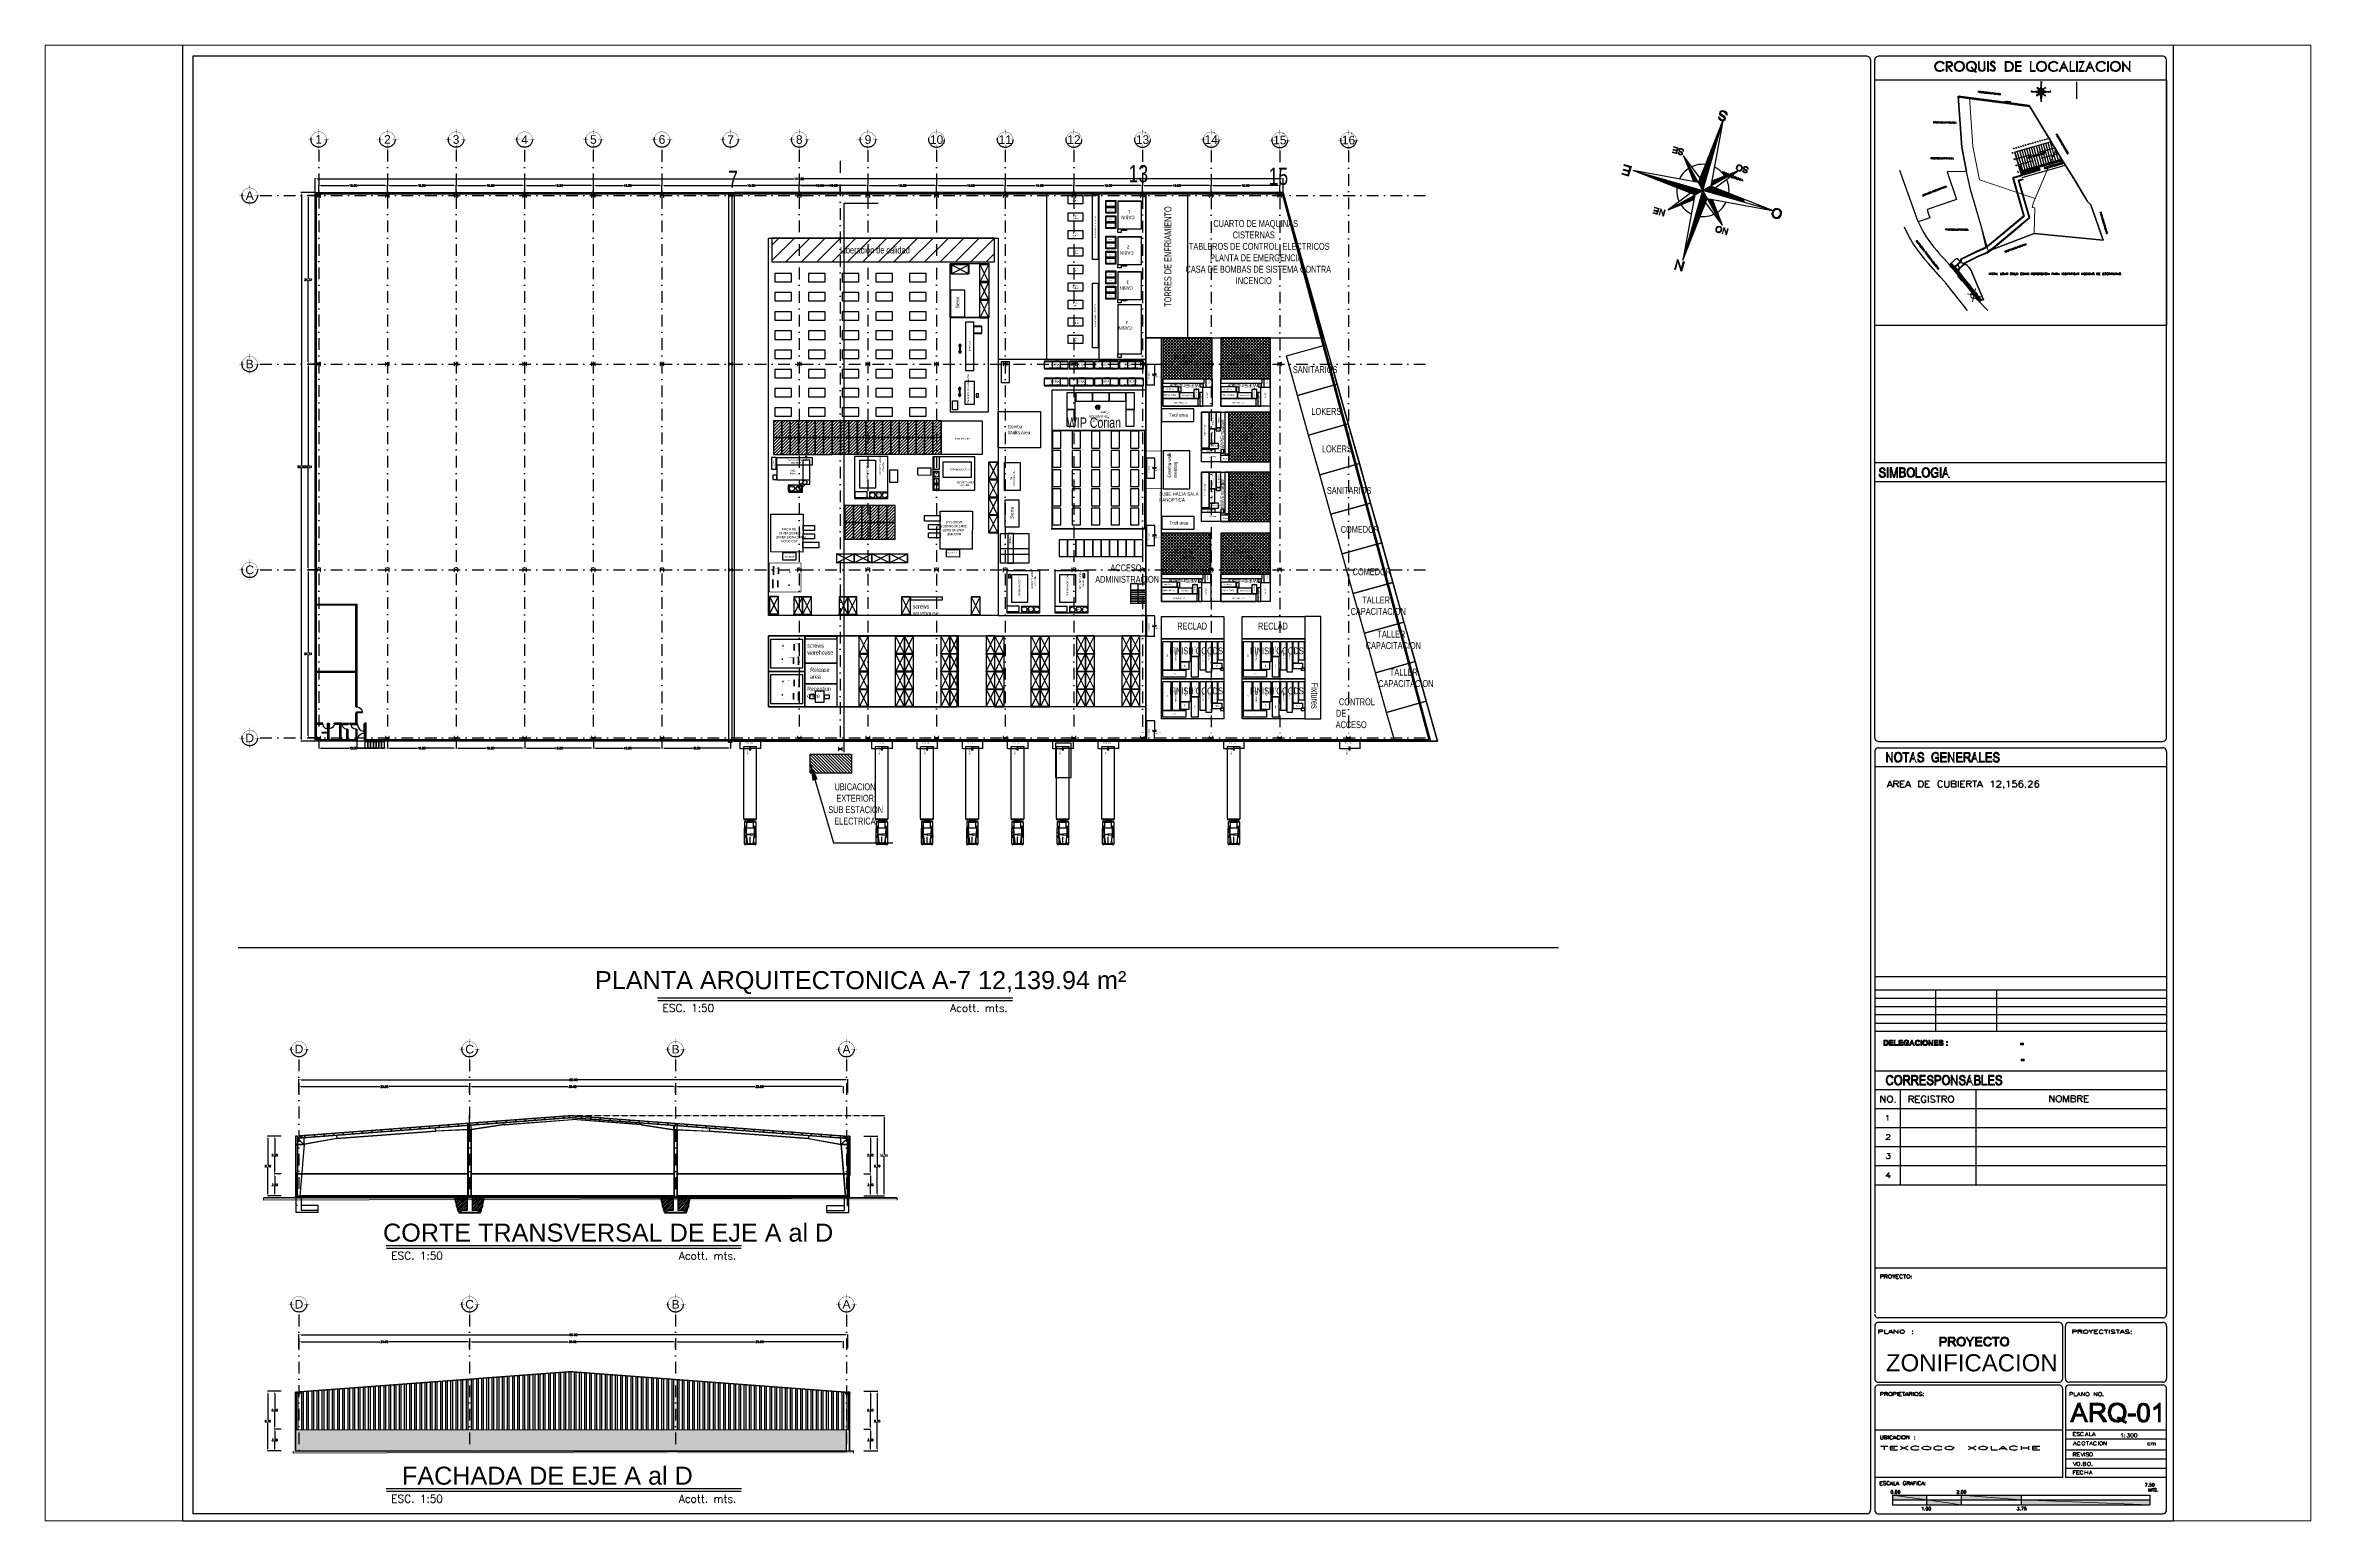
# Paper-space layout 'GENERAL' of a CAD drawing. Header units: millimetres. Extents: x 0 to 900, y 0 to 586.
# The model-space entities are those that its viewports show. They can reach past a viewport. Long polylines and large blocks are cut down to what shows.
import ezdxf
from ezdxf.enums import TextEntityAlignment as Align
from ezdxf.lldxf.tags import DXFTag

# ---------------------------------------------------------------- set-up
doc = ezdxf.new("R2010")
doc.units = ezdxf.units.MM
doc.linetypes.add('DASHDOT', pattern=[25.4, 12.7, -6.35, 0, -6.35])
doc.linetypes.add('DASHED2', pattern=[0.375, 0.25, -0.125])
doc.layers.get('0').update_dxf_attribs({"color": 3})
for name, color, linetype, lineweight in [('1', 1, 'Continuous', 5), ('2', 223, 'Continuous', 5), ('3', 3, 'Continuous', 30), ('muros', 5, 'Continuous', 50)]:
    doc.layers.add(name, color=color, linetype=linetype, lineweight=lineweight)
for name, color, linetype in [('1- 09', 2, 'Continuous'), ('1- 1', 1, 'Continuous'), ('1- 2', 223, 'Continuous'), ('1- 3', 3, 'Continuous'), ('1- muro de carga', 5, 'Continuous'), ('8', 8, 'Continuous'), ('DIM GENERAL', 1, 'Continuous'), ('dim-75', 2, 'Continuous'), ('ejes', 140, 'DASHDOT'), ('hatch', 9, 'Continuous'), ('MARCO', 254, 'Continuous'), ('proy ante', 7, 'Continuous'), ('PUERTAS', 2, 'Continuous'), ('Ventana', 140, 'Continuous')]:
    doc.layers.add(name, color=color, linetype=linetype)
doc.styles.add('ALA', font='arial.ttf')
doc.styles.add('ARRAY BASE$0$Standard', font='arial.ttf')
doc.styles.add('ROMANT', font='arial.ttf', dxfattribs={"height": 22})
doc.styles.get("Standard").update_dxf_attribs({"font": 'arial.ttf'})
doc.styles.add('TEXTO GENERAL', font='swissc.ttf', dxfattribs={"width": 0.9, "height": 1})
doc.styles.add('TEXTOS', font='romans.shx')
tags = doc.linetypes.add('ARRAY BASE$0$CACHE', pattern=[0.24, 0.12, -0.12]).pattern_tags.tags
tags[6:7] = [DXFTag(74, 4), DXFTag(75, 0), DXFTag(340, '0'), DXFTag(46, 1.0), DXFTag(50, 0.0), DXFTag(44, 0.0), DXFTag(45, 0.0)]
tags[4:5] = [DXFTag(74, 4), DXFTag(75, 0), DXFTag(340, '0'), DXFTag(46, 1.0), DXFTag(50, 0.0), DXFTag(44, 0.0), DXFTag(45, 0.0)]
doc.dimstyles.new('ARRAY BASE$0$ISO-25', dxfattribs={"dimtxt": 2.5, "dimasz": 2.5, "dimexe": 1.25, "dimexo": 0.625, "dimtad": 1, "dimtxsty": 'ARRAY BASE$0$Standard', "dimcen": 2.5, "dimadec": 0, "dimazin": 0, "dimtfac": 1, "dimtmove": 0, "dimatfit": 3, "dimfxl": 1, "dimarcsym": 0})
doc.dimstyles.new('DIM-75P', dxfattribs={"dimtxt": 0.3, "dimasz": 0.3, "dimexe": 0.0675, "dimexo": 0.0468, "dimgap": 0.0375, "dimtad": 0, "dimtih": 1, "dimtoh": 1, "dimzin": 0, "dimdsep": 46, "dimtxsty": 'TEXTOS', "dimcen": 0.3, "dimclrd": 1, "dimclre": 1, "dimclrt": 2, "dimadec": 0, "dimazin": 0, "dimtfac": 1, "dimtmove": 1, "dimatfit": 3, "dimldrblk": 'flecha', "dimfxl": 0.045, "dimtolj": 1, "dimtzin": 0, "dimlwd": -1, "dimlwe": -1, "dimarcsym": 0})

# ---------------------------------------------------------------- blocks, each defined once
blk = doc.blocks.new('ejeh')
at = {"layer": 'ejes', "const_width": 0.02}
for points in [[(-0.33, 0.67), (-0.67, 0.67)], [(0, 1.35), (0, 1)], [(0, 0), (0, 0.35)], [(0.33, 0.67), (0.67, 0.67)]]:
    blk.add_lwpolyline(points, dxfattribs=at)
blk.add_lwpolyline([(0, 0.17, -2.414214), (0.5, 0.67, 1)], format="xyb", dxfattribs=at)
at = {"layer": 'ejes'}
blk.add_circle((0, 0.67), 0.5, dxfattribs=at)
blk.add_attdef('X', text='', height=0.556, dxfattribs=at).set_placement((0, 0.67), align=Align.MIDDLE_CENTER)
blk = doc.blocks.new('*D17')
at = {"layer": 'Defpoints', "color": 0, "transparency": 16777216}
for p in [(324.62, 119.43), (314.61, 118.43), (324.62, 118.43)]:
    blk.add_point(p, dxfattribs=at)
at = {"layer": 'dim-75', "color": 1, "transparency": 16777216}
for p, q in [((314.61, 118.48), (314.61, 119.5)), ((314.91, 119.43), (319, 119.43)), ((324.32, 119.43), (320.23, 119.43)), ((324.62, 118.48), (324.62, 119.5))]:
    blk.add_line(p, q, dxfattribs=at)
for points in [[(314.91, 119.48), (314.91, 119.38), (314.61, 119.43)], [(324.32, 119.48), (324.32, 119.38), (324.62, 119.43)]]:
    blk.add_solid(points, dxfattribs=at)
at = {"layer": 'dim-75', "color": 2, "transparency": 16777216, "insert": (319.62, 119.43), "char_height": 0.3, "attachment_point": 5, "style": 'TEXTOS'}
blk.add_mtext('\\A1;10.00', dxfattribs=at)
blk = doc.blocks.new('flecha')
at = {"ltscale": 6}
for points in [[(0, 0), (-0.1, 0.1), (-0.1, 0.1), (-0.1, 0.2)], [(0, 0), (-0.1, -0.1), (-0.1, -0.1), (-0.1, -0.2)]]:
    blk.add_hatch(color=256, dxfattribs=at).paths.add_polyline_path(points)
for p, q in [((-0.1, 0.2), (-0.1, 0)), ((0, 0), (-0.1, 0.2)), ((-0.1, 0), (-0.1, 0.1)), ((0, 0), (-0.1, 0.1)), ((0, 0), (-0.1, -0.1)), ((0, 0), (-0.1, -0.2)), ((-0.1, 0), (-0.1, -0.2)), ((-0.1, 0), (-0.1, -0.1))]:
    blk.add_line(p, q, dxfattribs=at)
for points in [[(0, 0), (-0.1, 0.1), (-0.1, 0.1), (-0.1, 0.2)], [(0, 0), (-0.1, -0.1), (-0.1, -0.1), (-0.1, -0.2)]]:
    blk.add_lwpolyline(points, close=True, dxfattribs=at)
blk = doc.blocks.new('*D45')
at = {"layer": 'Defpoints', "color": 0, "transparency": 16777216}
for p in [(334.63, 119.43), (324.62, 118.43), (334.63, 118.43)]:
    blk.add_point(p, dxfattribs=at)
at = {"layer": 'dim-75', "color": 1, "transparency": 16777216}
for p, q in [((324.62, 118.48), (324.62, 119.5)), ((324.92, 119.43), (329.01, 119.43)), ((334.33, 119.43), (330.24, 119.43)), ((334.63, 118.48), (334.63, 119.5))]:
    blk.add_line(p, q, dxfattribs=at)
for points in [[(324.92, 119.48), (324.92, 119.38), (324.62, 119.43)], [(334.33, 119.48), (334.33, 119.38), (334.63, 119.43)]]:
    blk.add_solid(points, dxfattribs=at)
at = {"layer": 'dim-75', "color": 2, "transparency": 16777216, "insert": (329.62, 119.43), "char_height": 0.3, "attachment_point": 5, "style": 'TEXTOS'}
blk.add_mtext('\\A1;10.00', dxfattribs=at)
blk = doc.blocks.new('*D46')
at = {"layer": 'Defpoints', "color": 0, "transparency": 16777216}
for p in [(344.63, 119.43), (334.63, 118.43), (344.63, 118.43)]:
    blk.add_point(p, dxfattribs=at)
at = {"layer": 'dim-75', "color": 1, "transparency": 16777216}
for p, q in [((334.63, 118.48), (334.63, 119.5)), ((334.93, 119.43), (339.01, 119.43)), ((344.33, 119.43), (340.24, 119.43)), ((344.63, 118.48), (344.63, 119.5))]:
    blk.add_line(p, q, dxfattribs=at)
for points in [[(334.93, 119.48), (334.93, 119.38), (334.63, 119.43)], [(344.33, 119.48), (344.33, 119.38), (344.63, 119.43)]]:
    blk.add_solid(points, dxfattribs=at)
at = {"layer": 'dim-75', "color": 2, "transparency": 16777216, "insert": (339.63, 119.43), "char_height": 0.3, "attachment_point": 5, "style": 'TEXTOS'}
blk.add_mtext('\\A1;10.00', dxfattribs=at)
blk = doc.blocks.new('*D47')
at = {"layer": 'Defpoints', "color": 0, "transparency": 16777216}
for p in [(354.64, 119.43), (344.63, 118.43), (354.64, 118.43)]:
    blk.add_point(p, dxfattribs=at)
at = {"layer": 'dim-75', "color": 1, "transparency": 16777216}
for p, q in [((344.63, 118.48), (344.63, 119.5)), ((344.93, 119.43), (349.02, 119.43)), ((354.34, 119.43), (350.25, 119.43)), ((354.64, 118.48), (354.64, 119.5))]:
    blk.add_line(p, q, dxfattribs=at)
for points in [[(344.93, 119.48), (344.93, 119.38), (344.63, 119.43)], [(354.34, 119.48), (354.34, 119.38), (354.64, 119.43)]]:
    blk.add_solid(points, dxfattribs=at)
at = {"layer": 'dim-75', "color": 2, "transparency": 16777216, "insert": (349.63, 119.43), "char_height": 0.3, "attachment_point": 5, "style": 'TEXTOS'}
blk.add_mtext('\\A1;10.00', dxfattribs=at)
blk = doc.blocks.new('*D48')
at = {"layer": 'Defpoints', "color": 0, "transparency": 16777216}
for p in [(364.64, 119.43), (354.64, 118.43), (364.64, 118.43)]:
    blk.add_point(p, dxfattribs=at)
at = {"layer": 'dim-75', "color": 1, "transparency": 16777216}
for p, q in [((354.64, 118.48), (354.64, 119.5)), ((354.94, 119.43), (359.02, 119.43)), ((364.34, 119.43), (360.25, 119.43)), ((364.64, 118.48), (364.64, 119.5))]:
    blk.add_line(p, q, dxfattribs=at)
for points in [[(354.94, 119.48), (354.94, 119.38), (354.64, 119.43)], [(364.34, 119.48), (364.34, 119.38), (364.64, 119.43)]]:
    blk.add_solid(points, dxfattribs=at)
at = {"layer": 'dim-75', "color": 2, "transparency": 16777216, "insert": (359.64, 119.43), "char_height": 0.3, "attachment_point": 5, "style": 'TEXTOS'}
blk.add_mtext('\\A1;10.00', dxfattribs=at)
blk = doc.blocks.new('*D49')
at = {"layer": 'Defpoints', "color": 0, "transparency": 16777216}
for p in [(390.63, 119.43), (364.64, 118.43), (390.63, 118.43)]:
    blk.add_point(p, dxfattribs=at)
at = {"layer": 'dim-75', "color": 1, "transparency": 16777216}
for p, q in [((364.64, 118.48), (364.64, 119.5)), ((364.94, 119.43), (377.02, 119.43)), ((390.33, 119.43), (378.25, 119.43)), ((390.63, 118.48), (390.63, 119.5))]:
    blk.add_line(p, q, dxfattribs=at)
for points in [[(364.94, 119.48), (364.94, 119.38), (364.64, 119.43)], [(390.33, 119.48), (390.33, 119.38), (390.63, 119.43)]]:
    blk.add_solid(points, dxfattribs=at)
at = {"layer": 'dim-75', "color": 2, "transparency": 16777216, "insert": (377.63, 119.43), "char_height": 0.3, "attachment_point": 5, "style": 'TEXTOS'}
blk.add_mtext('\\A1;10.00', dxfattribs=at)
blk = doc.blocks.new('*D50')
at = {"layer": 'Defpoints', "color": 0, "transparency": 16777216}
for p in [(384.65, 119.43), (384.65, 118.43), (390.63, 118.43)]:
    blk.add_point(p, dxfattribs=at)
at = {"layer": 'dim-75', "color": 1, "transparency": 16777216}
for p, q in [((384.65, 118.48), (384.65, 119.5)), ((384.95, 119.43), (387.03, 119.43)), ((390.33, 119.43), (388.26, 119.43)), ((390.63, 118.48), (390.63, 119.5))]:
    blk.add_line(p, q, dxfattribs=at)
for points in [[(384.95, 119.48), (384.95, 119.38), (384.65, 119.43)], [(390.33, 119.48), (390.33, 119.38), (390.63, 119.43)]]:
    blk.add_solid(points, dxfattribs=at)
at = {"layer": 'dim-75', "color": 2, "transparency": 16777216, "insert": (387.64, 119.43), "char_height": 0.3, "attachment_point": 5, "style": 'TEXTOS'}
blk.add_mtext('\\A1;10.00', dxfattribs=at)
blk = doc.blocks.new('*D51')
at = {"layer": 'Defpoints', "color": 0, "transparency": 16777216}
for p in [(394.65, 119.43), (384.65, 118.43), (394.65, 118.43)]:
    blk.add_point(p, dxfattribs=at)
at = {"layer": 'dim-75', "color": 1, "transparency": 16777216}
for p, q in [((384.65, 118.48), (384.65, 119.5)), ((384.95, 119.43), (389.04, 119.43)), ((394.35, 119.43), (390.27, 119.43)), ((394.65, 118.48), (394.65, 119.5))]:
    blk.add_line(p, q, dxfattribs=at)
for points in [[(384.95, 119.48), (384.95, 119.38), (384.65, 119.43)], [(394.35, 119.48), (394.35, 119.38), (394.65, 119.43)]]:
    blk.add_solid(points, dxfattribs=at)
at = {"layer": 'dim-75', "color": 2, "transparency": 16777216, "insert": (389.65, 119.43), "char_height": 0.3, "attachment_point": 5, "style": 'TEXTOS'}
blk.add_mtext('\\A1;10.00', dxfattribs=at)
blk = doc.blocks.new('*D52')
at = {"layer": 'Defpoints', "color": 0, "transparency": 16777216}
for p in [(404.66, 119.43), (394.65, 118.43), (404.66, 118.43)]:
    blk.add_point(p, dxfattribs=at)
at = {"layer": 'dim-75', "color": 1, "transparency": 16777216}
for p, q in [((394.65, 118.48), (394.65, 119.5)), ((394.95, 119.43), (399.04, 119.43)), ((404.36, 119.43), (400.27, 119.43)), ((404.66, 118.48), (404.66, 119.5))]:
    blk.add_line(p, q, dxfattribs=at)
for points in [[(394.95, 119.48), (394.95, 119.38), (394.65, 119.43)], [(404.36, 119.48), (404.36, 119.38), (404.66, 119.43)]]:
    blk.add_solid(points, dxfattribs=at)
at = {"layer": 'dim-75', "color": 2, "transparency": 16777216, "insert": (399.66, 119.43), "char_height": 0.3, "attachment_point": 5, "style": 'TEXTOS'}
blk.add_mtext('\\A1;10.00', dxfattribs=at)
blk = doc.blocks.new('*D53')
at = {"layer": 'Defpoints', "color": 0, "transparency": 16777216}
for p in [(414.67, 119.43), (404.66, 118.43), (414.67, 118.43)]:
    blk.add_point(p, dxfattribs=at)
at = {"layer": 'dim-75', "color": 1, "transparency": 16777216}
for p, q in [((404.66, 118.48), (404.66, 119.5)), ((404.96, 119.43), (409.05, 119.43)), ((414.37, 119.43), (410.28, 119.43)), ((414.67, 118.48), (414.67, 119.5))]:
    blk.add_line(p, q, dxfattribs=at)
for points in [[(404.96, 119.48), (404.96, 119.38), (404.66, 119.43)], [(414.37, 119.48), (414.37, 119.38), (414.67, 119.43)]]:
    blk.add_solid(points, dxfattribs=at)
at = {"layer": 'dim-75', "color": 2, "transparency": 16777216, "insert": (409.66, 119.43), "char_height": 0.3, "attachment_point": 5, "style": 'TEXTOS'}
blk.add_mtext('\\A1;10.00', dxfattribs=at)
blk = doc.blocks.new('*D54')
at = {"layer": 'Defpoints', "color": 0, "transparency": 16777216}
for p in [(424.67, 119.43), (414.67, 118.43), (424.67, 118.43)]:
    blk.add_point(p, dxfattribs=at)
at = {"layer": 'dim-75', "color": 1, "transparency": 16777216}
for p, q in [((414.67, 118.48), (414.67, 119.5)), ((414.97, 119.43), (419.05, 119.43)), ((424.37, 119.43), (420.28, 119.43)), ((424.67, 118.48), (424.67, 119.5))]:
    blk.add_line(p, q, dxfattribs=at)
for points in [[(414.97, 119.48), (414.97, 119.38), (414.67, 119.43)], [(424.37, 119.48), (424.37, 119.38), (424.67, 119.43)]]:
    blk.add_solid(points, dxfattribs=at)
at = {"layer": 'dim-75', "color": 2, "transparency": 16777216, "insert": (419.67, 119.43), "char_height": 0.3, "attachment_point": 5, "style": 'TEXTOS'}
blk.add_mtext('\\A1;10.00', dxfattribs=at)
blk = doc.blocks.new('*D55')
at = {"layer": 'Defpoints', "color": 0, "transparency": 16777216}
for p in [(434.68, 119.43), (424.67, 118.43), (434.68, 118.43)]:
    blk.add_point(p, dxfattribs=at)
at = {"layer": 'dim-75', "color": 1, "transparency": 16777216}
for p, q in [((424.67, 118.48), (424.67, 119.5)), ((424.97, 119.43), (429.06, 119.43)), ((434.38, 119.43), (430.29, 119.43)), ((434.68, 118.48), (434.68, 119.5))]:
    blk.add_line(p, q, dxfattribs=at)
for points in [[(424.97, 119.48), (424.97, 119.38), (424.67, 119.43)], [(434.38, 119.48), (434.38, 119.38), (434.68, 119.43)]]:
    blk.add_solid(points, dxfattribs=at)
at = {"layer": 'dim-75', "color": 2, "transparency": 16777216, "insert": (429.67, 119.43), "char_height": 0.3, "attachment_point": 5, "style": 'TEXTOS'}
blk.add_mtext('\\A1;10.00', dxfattribs=at)
blk = doc.blocks.new('*D56')
at = {"layer": 'Defpoints', "color": 0, "transparency": 16777216}
for p in [(444.68, 119.43), (434.68, 118.43), (444.68, 118.43)]:
    blk.add_point(p, dxfattribs=at)
at = {"layer": 'dim-75', "color": 1, "transparency": 16777216}
for p, q in [((434.68, 118.48), (434.68, 119.5)), ((434.98, 119.43), (439.06, 119.43)), ((444.38, 119.43), (440.3, 119.43)), ((444.68, 118.48), (444.68, 119.5))]:
    blk.add_line(p, q, dxfattribs=at)
for points in [[(434.98, 119.48), (434.98, 119.38), (434.68, 119.43)], [(444.38, 119.48), (444.38, 119.38), (444.68, 119.43)]]:
    blk.add_solid(points, dxfattribs=at)
at = {"layer": 'dim-75', "color": 2, "transparency": 16777216, "insert": (439.68, 119.43), "char_height": 0.3, "attachment_point": 5, "style": 'TEXTOS'}
blk.add_mtext('\\A1;10.00', dxfattribs=at)
blk = doc.blocks.new('*D57')
at = {"layer": 'Defpoints', "color": 0, "transparency": 16777216}
for p in [(454.68, 119.43), (444.68, 118.43), (454.68, 118.43)]:
    blk.add_point(p, dxfattribs=at)
at = {"layer": 'dim-75', "color": 1, "transparency": 16777216}
for p, q in [((444.68, 118.48), (444.68, 119.5)), ((444.98, 119.43), (449.07, 119.43)), ((454.38, 119.43), (450.3, 119.43)), ((454.68, 118.48), (454.68, 119.5))]:
    blk.add_line(p, q, dxfattribs=at)
for points in [[(444.98, 119.48), (444.98, 119.38), (444.68, 119.43)], [(454.38, 119.48), (454.38, 119.38), (454.68, 119.43)]]:
    blk.add_solid(points, dxfattribs=at)
at = {"layer": 'dim-75', "color": 2, "transparency": 16777216, "insert": (449.68, 119.43), "char_height": 0.3, "attachment_point": 5, "style": 'TEXTOS'}
blk.add_mtext('\\A1;10.00', dxfattribs=at)
blk = doc.blocks.new('*D58')
at = {"layer": 'Defpoints', "color": 0, "transparency": 16777216}
for p in [(314.09, 120.43), (314.09, 118.43), (455.17, 118.43)]:
    blk.add_point(p, dxfattribs=at)
at = {"layer": 'dim-75', "color": 1, "transparency": 16777216}
for p, q in [((314.09, 118.48), (314.09, 120.5)), ((314.39, 120.43), (383.87, 120.43)), ((454.87, 120.43), (385.39, 120.43)), ((455.17, 118.48), (455.17, 120.5))]:
    blk.add_line(p, q, dxfattribs=at)
for points in [[(314.39, 120.48), (314.39, 120.38), (314.09, 120.43)], [(454.87, 120.48), (454.87, 120.38), (455.17, 120.43)]]:
    blk.add_solid(points, dxfattribs=at)
at = {"layer": 'dim-75', "color": 2, "transparency": 16777216, "insert": (384.63, 120.43), "char_height": 0.3, "attachment_point": 5, "style": 'TEXTOS'}
blk.add_mtext('\\A1;141.08', dxfattribs=at)
blk = doc.blocks.new('*D59')
at = {"layer": 'Defpoints', "color": 0, "transparency": 16777216}
for p in [(314.09, 118.43), (312.09, 38.43), (314.09, 38.43)]:
    blk.add_point(p, dxfattribs=at)
at = {"layer": 'dim-75', "color": 1, "transparency": 16777216}
for p, q in [((314.04, 118.43), (312.02, 118.43)), ((312.09, 118.13), (312.09, 78.62)), ((312.09, 38.73), (312.09, 78.24)), ((314.04, 38.43), (312.02, 38.43))]:
    blk.add_line(p, q, dxfattribs=at)
for points in [[(312.04, 118.13), (312.14, 118.13), (312.09, 118.43)], [(312.04, 38.73), (312.14, 38.73), (312.09, 38.43)]]:
    blk.add_solid(points, dxfattribs=at)
at = {"layer": 'dim-75', "color": 2, "transparency": 16777216, "insert": (312.09, 78.43), "char_height": 0.3, "attachment_point": 5, "style": 'TEXTOS'}
blk.add_mtext('\\A1;80.00', dxfattribs=at)
blk = doc.blocks.new('*D60')
at = {"layer": 'Defpoints', "color": 0, "transparency": 16777216}
for p in [(313.09, 63.41), (314.09, 63.41), (314.09, 38.9)]:
    blk.add_point(p, dxfattribs=at)
at = {"layer": 'dim-75', "color": 1, "transparency": 16777216}
for p, q in [((314.04, 63.41), (313.02, 63.41)), ((313.09, 63.11), (313.09, 51.35)), ((313.09, 39.2), (313.09, 50.97)), ((314.04, 38.9), (313.02, 38.9))]:
    blk.add_line(p, q, dxfattribs=at)
for points in [[(313.04, 63.11), (313.14, 63.11), (313.09, 63.41)], [(313.04, 39.2), (313.14, 39.2), (313.09, 38.9)]]:
    blk.add_solid(points, dxfattribs=at)
at = {"layer": 'dim-75', "color": 2, "transparency": 16777216, "insert": (313.09, 51.16), "char_height": 0.3, "attachment_point": 5, "style": 'TEXTOS'}
blk.add_mtext('\\A1;24.51', dxfattribs=at)
blk = doc.blocks.new('*D61')
at = {"layer": 'Defpoints', "color": 0, "transparency": 16777216}
for p in [(313.09, 93.42), (314.09, 93.42), (314.09, 63.41)]:
    blk.add_point(p, dxfattribs=at)
at = {"layer": 'dim-75', "color": 1, "transparency": 16777216}
for p, q in [((314.04, 93.42), (313.02, 93.42)), ((313.09, 93.12), (313.09, 78.6)), ((313.09, 63.71), (313.09, 78.23)), ((314.04, 63.41), (313.02, 63.41))]:
    blk.add_line(p, q, dxfattribs=at)
for points in [[(313.04, 93.12), (313.14, 93.12), (313.09, 93.42)], [(313.04, 63.71), (313.14, 63.71), (313.09, 63.41)]]:
    blk.add_solid(points, dxfattribs=at)
at = {"layer": 'dim-75', "color": 2, "transparency": 16777216, "insert": (313.09, 78.42), "char_height": 0.3, "attachment_point": 5, "style": 'TEXTOS'}
blk.add_mtext('\\A1;30.01', dxfattribs=at)
blk = doc.blocks.new('*D62')
at = {"layer": 'Defpoints', "color": 0, "transparency": 16777216}
for p in [(313.09, 117.99), (314.09, 117.99), (314.09, 93.42)]:
    blk.add_point(p, dxfattribs=at)
at = {"layer": 'dim-75', "color": 1, "transparency": 16777216}
for p, q in [((314.04, 117.99), (313.02, 117.99)), ((313.09, 117.69), (313.09, 105.89)), ((313.09, 93.72), (313.09, 105.52)), ((314.04, 93.42), (313.02, 93.42))]:
    blk.add_line(p, q, dxfattribs=at)
for points in [[(313.04, 117.69), (313.14, 117.69), (313.09, 117.99)], [(313.04, 93.72), (313.14, 93.72), (313.09, 93.42)]]:
    blk.add_solid(points, dxfattribs=at)
at = {"layer": 'dim-75', "color": 2, "transparency": 16777216, "insert": (313.09, 105.7), "char_height": 0.3, "attachment_point": 5, "style": 'TEXTOS'}
blk.add_mtext('\\A1;24.57', dxfattribs=at)
blk = doc.blocks.new('*D18')
at = {"layer": 'Defpoints', "color": 0, "transparency": 16777216}
for p in [(314.61, 38.43), (324.62, 38.43), (324.62, 37.43)]:
    blk.add_point(p, dxfattribs=at)
at = {"layer": 'dim-75', "color": 1, "transparency": 16777216}
for p, q in [((314.61, 38.38), (314.61, 37.36)), ((314.91, 37.43), (319, 37.43)), ((324.32, 37.43), (320.23, 37.43)), ((324.62, 38.38), (324.62, 37.36))]:
    blk.add_line(p, q, dxfattribs=at)
for points in [[(314.91, 37.48), (314.91, 37.38), (314.61, 37.43)], [(324.32, 37.48), (324.32, 37.38), (324.62, 37.43)]]:
    blk.add_solid(points, dxfattribs=at)
at = {"layer": 'dim-75', "color": 2, "transparency": 16777216, "insert": (319.62, 37.43), "char_height": 0.3, "attachment_point": 5, "style": 'TEXTOS'}
blk.add_mtext('\\A1;10.00', dxfattribs=at)
blk = doc.blocks.new('*D19')
at = {"layer": 'Defpoints', "color": 0, "transparency": 16777216}
for p in [(324.62, 38.43), (334.63, 38.43), (334.63, 37.43)]:
    blk.add_point(p, dxfattribs=at)
at = {"layer": 'dim-75', "color": 1, "transparency": 16777216}
for p, q in [((324.62, 38.38), (324.62, 37.36)), ((324.92, 37.43), (329.01, 37.43)), ((334.33, 37.43), (330.24, 37.43)), ((334.63, 38.38), (334.63, 37.36))]:
    blk.add_line(p, q, dxfattribs=at)
for points in [[(324.92, 37.48), (324.92, 37.38), (324.62, 37.43)], [(334.33, 37.48), (334.33, 37.38), (334.63, 37.43)]]:
    blk.add_solid(points, dxfattribs=at)
at = {"layer": 'dim-75', "color": 2, "transparency": 16777216, "insert": (329.62, 37.43), "char_height": 0.3, "attachment_point": 5, "style": 'TEXTOS'}
blk.add_mtext('\\A1;10.00', dxfattribs=at)
blk = doc.blocks.new('*D20')
at = {"layer": 'Defpoints', "color": 0, "transparency": 16777216}
for p in [(334.63, 38.43), (344.63, 38.43), (344.63, 37.43)]:
    blk.add_point(p, dxfattribs=at)
at = {"layer": 'dim-75', "color": 1, "transparency": 16777216}
for p, q in [((334.63, 38.38), (334.63, 37.36)), ((334.93, 37.43), (339.01, 37.43)), ((344.33, 37.43), (340.24, 37.43)), ((344.63, 38.38), (344.63, 37.36))]:
    blk.add_line(p, q, dxfattribs=at)
for points in [[(334.93, 37.48), (334.93, 37.38), (334.63, 37.43)], [(344.33, 37.48), (344.33, 37.38), (344.63, 37.43)]]:
    blk.add_solid(points, dxfattribs=at)
at = {"layer": 'dim-75', "color": 2, "transparency": 16777216, "insert": (339.63, 37.43), "char_height": 0.3, "attachment_point": 5, "style": 'TEXTOS'}
blk.add_mtext('\\A1;10.00', dxfattribs=at)
blk = doc.blocks.new('*D21')
at = {"layer": 'Defpoints', "color": 0, "transparency": 16777216}
for p in [(344.63, 38.43), (354.64, 38.43), (354.64, 37.43)]:
    blk.add_point(p, dxfattribs=at)
at = {"layer": 'dim-75', "color": 1, "transparency": 16777216}
for p, q in [((344.63, 38.38), (344.63, 37.36)), ((344.93, 37.43), (349.02, 37.43)), ((354.34, 37.43), (350.25, 37.43)), ((354.64, 38.38), (354.64, 37.36))]:
    blk.add_line(p, q, dxfattribs=at)
for points in [[(344.93, 37.48), (344.93, 37.38), (344.63, 37.43)], [(354.34, 37.48), (354.34, 37.38), (354.64, 37.43)]]:
    blk.add_solid(points, dxfattribs=at)
at = {"layer": 'dim-75', "color": 2, "transparency": 16777216, "insert": (349.63, 37.43), "char_height": 0.3, "attachment_point": 5, "style": 'TEXTOS'}
blk.add_mtext('\\A1;10.00', dxfattribs=at)
blk = doc.blocks.new('*D22')
at = {"layer": 'Defpoints', "color": 0, "transparency": 16777216}
for p in [(354.64, 38.43), (364.64, 38.43), (364.64, 37.43)]:
    blk.add_point(p, dxfattribs=at)
at = {"layer": 'dim-75', "color": 1, "transparency": 16777216}
for p, q in [((354.64, 38.38), (354.64, 37.36)), ((354.94, 37.43), (359.02, 37.43)), ((364.34, 37.43), (360.25, 37.43)), ((364.64, 38.38), (364.64, 37.36))]:
    blk.add_line(p, q, dxfattribs=at)
for points in [[(354.94, 37.48), (354.94, 37.38), (354.64, 37.43)], [(364.34, 37.48), (364.34, 37.38), (364.64, 37.43)]]:
    blk.add_solid(points, dxfattribs=at)
at = {"layer": 'dim-75', "color": 2, "transparency": 16777216, "insert": (359.64, 37.43), "char_height": 0.3, "attachment_point": 5, "style": 'TEXTOS'}
blk.add_mtext('\\A1;10.00', dxfattribs=at)
blk = doc.blocks.new('*D23')
at = {"layer": 'Defpoints', "color": 0, "transparency": 16777216}
for p in [(364.64, 38.43), (374.64, 38.43), (374.64, 37.43)]:
    blk.add_point(p, dxfattribs=at)
at = {"layer": 'dim-75', "color": 1, "transparency": 16777216}
for p, q in [((364.64, 38.38), (364.64, 37.36)), ((364.94, 37.43), (369.02, 37.43)), ((374.34, 37.43), (370.26, 37.43)), ((374.64, 38.38), (374.64, 37.36))]:
    blk.add_line(p, q, dxfattribs=at)
for points in [[(364.94, 37.48), (364.94, 37.38), (364.64, 37.43)], [(374.34, 37.48), (374.34, 37.38), (374.64, 37.43)]]:
    blk.add_solid(points, dxfattribs=at)
at = {"layer": 'dim-75', "color": 2, "transparency": 16777216, "insert": (369.64, 37.43), "char_height": 0.3, "attachment_point": 5, "style": 'TEXTOS'}
blk.add_mtext('\\A1;10.00', dxfattribs=at)
blk = doc.blocks.new('*D24')
at = {"layer": 'Defpoints', "color": 0, "transparency": 16777216}
for p in [(391.74, -48.12), (311.74, -50.12), (391.74, -50.12)]:
    blk.add_point(p, dxfattribs=at)
at = {"layer": 'dim-75', "color": 1, "transparency": 16777216}
for p, q in [((311.74, -50.07), (311.74, -48.05)), ((312.04, -48.12), (351.1, -48.12)), ((391.44, -48.12), (352.38, -48.12)), ((391.74, -50.07), (391.74, -48.05))]:
    blk.add_line(p, q, dxfattribs=at)
for points in [[(312.04, -48.07), (312.04, -48.17), (311.74, -48.12)], [(391.44, -48.07), (391.44, -48.17), (391.74, -48.12)]]:
    blk.add_solid(points, dxfattribs=at)
at = {"layer": 'dim-75', "color": 2, "transparency": 16777216, "insert": (351.74, -48.12), "char_height": 0.3, "attachment_point": 5, "style": 'TEXTOS'}
blk.add_mtext('\\A1;80.00', dxfattribs=at)
blk = doc.blocks.new('*D25')
at = {"layer": 'Defpoints', "color": 0, "transparency": 16777216}
for p in [(366.61, -49.12), (366.61, -50.12), (391.12, -50.12)]:
    blk.add_point(p, dxfattribs=at)
at = {"layer": 'dim-75', "color": 1, "transparency": 16777216}
for p, q in [((366.61, -50.07), (366.61, -49.05)), ((366.91, -49.12), (378.23, -49.12)), ((390.82, -49.12), (379.51, -49.12)), ((391.12, -50.07), (391.12, -49.05))]:
    blk.add_line(p, q, dxfattribs=at)
for points in [[(366.91, -49.07), (366.91, -49.17), (366.61, -49.12)], [(390.82, -49.07), (390.82, -49.17), (391.12, -49.12)]]:
    blk.add_solid(points, dxfattribs=at)
at = {"layer": 'dim-75', "color": 2, "transparency": 16777216, "insert": (378.87, -49.12), "char_height": 0.3, "attachment_point": 5, "style": 'TEXTOS'}
blk.add_mtext('\\A1;25.00', dxfattribs=at)
blk = doc.blocks.new('*D26')
at = {"layer": 'Defpoints', "color": 0, "transparency": 16777216}
for p in [(336.61, -49.12), (336.61, -50.12), (366.61, -50.12)]:
    blk.add_point(p, dxfattribs=at)
at = {"layer": 'dim-75', "color": 1, "transparency": 16777216}
for p, q in [((336.61, -50.07), (336.61, -49.05)), ((336.91, -49.12), (350.97, -49.12)), ((366.31, -49.12), (352.25, -49.12)), ((366.61, -50.07), (366.61, -49.05))]:
    blk.add_line(p, q, dxfattribs=at)
for points in [[(336.91, -49.07), (336.91, -49.17), (336.61, -49.12)], [(366.31, -49.07), (366.31, -49.17), (366.61, -49.12)]]:
    blk.add_solid(points, dxfattribs=at)
at = {"layer": 'dim-75', "color": 2, "transparency": 16777216, "insert": (351.61, -49.12), "char_height": 0.3, "attachment_point": 5, "style": 'TEXTOS'}
blk.add_mtext('\\A1;30.00', dxfattribs=at)
blk = doc.blocks.new('*D27')
at = {"layer": 'Defpoints', "color": 0, "transparency": 16777216}
for p in [(311.74, -49.12), (311.74, -50.12), (336.61, -50.12)]:
    blk.add_point(p, dxfattribs=at)
at = {"layer": 'dim-75', "color": 1, "transparency": 16777216}
for p, q in [((311.74, -50.07), (311.74, -49.05)), ((312.04, -49.12), (323.54, -49.12)), ((336.31, -49.12), (324.81, -49.12)), ((336.61, -50.07), (336.61, -49.05))]:
    blk.add_line(p, q, dxfattribs=at)
for points in [[(312.04, -49.07), (312.04, -49.17), (311.74, -49.12)], [(336.31, -49.07), (336.31, -49.17), (336.61, -49.12)]]:
    blk.add_solid(points, dxfattribs=at)
at = {"layer": 'dim-75', "color": 2, "transparency": 16777216, "insert": (324.17, -49.12), "char_height": 0.3, "attachment_point": 5, "style": 'TEXTOS'}
blk.add_mtext('\\A1;25.00', dxfattribs=at)
blk = doc.blocks.new('*D28')
at = {"layer": 'Defpoints', "color": 0, "transparency": 16777216}
for p in [(394.01, -56.35), (394.01, -65.05), (396.01, -65.05)]:
    blk.add_point(p, dxfattribs=at)
at = {"layer": 'dim-75', "color": 1, "transparency": 16777216}
for p, q in [((394.06, -56.35), (396.08, -56.35)), ((396.01, -56.65), (396.01, -60.52)), ((396.01, -64.75), (396.01, -60.89)), ((394.06, -65.05), (396.08, -65.05))]:
    blk.add_line(p, q, dxfattribs=at)
for points in [[(395.96, -56.65), (396.06, -56.65), (396.01, -56.35)], [(395.96, -64.75), (396.06, -64.75), (396.01, -65.05)]]:
    blk.add_solid(points, dxfattribs=at)
at = {"layer": 'dim-75', "color": 2, "transparency": 16777216, "insert": (396.01, -60.7), "char_height": 0.3, "attachment_point": 5, "style": 'TEXTOS'}
blk.add_mtext('\\A1;8.70', dxfattribs=at)
blk = doc.blocks.new('*D29')
at = {"layer": 'Defpoints', "color": 0, "transparency": 16777216}
for p in [(394.01, -61.85), (395.01, -61.85), (394.01, -65.05)]:
    blk.add_point(p, dxfattribs=at)
at = {"layer": 'dim-75', "color": 1, "transparency": 16777216}
for p, q in [((394.06, -61.85), (395.08, -61.85)), ((395.01, -62.15), (395.01, -63.27)), ((394.06, -65.05), (395.08, -65.05)), ((395.01, -64.75), (395.01, -63.64))]:
    blk.add_line(p, q, dxfattribs=at)
for points in [[(394.96, -62.15), (395.06, -62.15), (395.01, -61.85)], [(394.96, -64.75), (395.06, -64.75), (395.01, -65.05)]]:
    blk.add_solid(points, dxfattribs=at)
at = {"layer": 'dim-75', "color": 2, "transparency": 16777216, "insert": (395.01, -63.45), "char_height": 0.3, "attachment_point": 5, "style": 'TEXTOS'}
blk.add_mtext('\\A1;3.20', dxfattribs=at)
blk = doc.blocks.new('*D30')
at = {"layer": 'Defpoints', "color": 0, "transparency": 16777216}
for p in [(394.01, -56.35), (395.01, -56.35), (394.01, -61.85)]:
    blk.add_point(p, dxfattribs=at)
at = {"layer": 'dim-75', "color": 1, "transparency": 16777216}
for p, q in [((394.06, -56.35), (395.08, -56.35)), ((395.01, -56.65), (395.01, -58.92)), ((395.01, -61.55), (395.01, -59.29)), ((394.06, -61.85), (395.08, -61.85))]:
    blk.add_line(p, q, dxfattribs=at)
for points in [[(394.96, -56.65), (395.06, -56.65), (395.01, -56.35)], [(394.96, -61.55), (395.06, -61.55), (395.01, -61.85)]]:
    blk.add_solid(points, dxfattribs=at)
at = {"layer": 'dim-75', "color": 2, "transparency": 16777216, "insert": (395.01, -59.1), "char_height": 0.3, "attachment_point": 5, "style": 'TEXTOS'}
blk.add_mtext('\\A1;5.50', dxfattribs=at)
blk = doc.blocks.new('*D31')
at = {"layer": 'Defpoints', "color": 0, "transparency": 16777216}
for p in [(309.2, -56.35), (307.2, -65.05), (309.2, -65.05)]:
    blk.add_point(p, dxfattribs=at)
at = {"layer": 'dim-75', "color": 1, "transparency": 16777216}
for p, q in [((309.16, -56.35), (307.14, -56.35)), ((307.2, -56.65), (307.2, -60.52)), ((307.2, -64.75), (307.2, -60.89)), ((309.16, -65.05), (307.14, -65.05))]:
    blk.add_line(p, q, dxfattribs=at)
for points in [[(307.15, -56.65), (307.25, -56.65), (307.2, -56.35)], [(307.15, -64.75), (307.25, -64.75), (307.2, -65.05)]]:
    blk.add_solid(points, dxfattribs=at)
at = {"layer": 'dim-75', "color": 2, "transparency": 16777216, "insert": (307.2, -60.7), "char_height": 0.3, "attachment_point": 5, "style": 'TEXTOS'}
blk.add_mtext('\\A1;8.70', dxfattribs=at)
blk = doc.blocks.new('*D32')
at = {"layer": 'Defpoints', "color": 0, "transparency": 16777216}
for p in [(308.2, -61.85), (309.2, -61.85), (309.2, -65.05)]:
    blk.add_point(p, dxfattribs=at)
at = {"layer": 'dim-75', "color": 1, "transparency": 16777216}
for p, q in [((309.16, -61.85), (308.14, -61.85)), ((308.2, -62.15), (308.2, -63.27)), ((309.16, -65.05), (308.14, -65.05)), ((308.2, -64.75), (308.2, -63.64))]:
    blk.add_line(p, q, dxfattribs=at)
for points in [[(308.15, -62.15), (308.25, -62.15), (308.2, -61.85)], [(308.15, -64.75), (308.25, -64.75), (308.2, -65.05)]]:
    blk.add_solid(points, dxfattribs=at)
at = {"layer": 'dim-75', "color": 2, "transparency": 16777216, "insert": (308.2, -63.45), "char_height": 0.3, "attachment_point": 5, "style": 'TEXTOS'}
blk.add_mtext('\\A1;3.20', dxfattribs=at)
blk = doc.blocks.new('*D33')
at = {"layer": 'Defpoints', "color": 0, "transparency": 16777216}
for p in [(308.2, -56.35), (309.2, -56.35), (309.2, -61.85)]:
    blk.add_point(p, dxfattribs=at)
at = {"layer": 'dim-75', "color": 1, "transparency": 16777216}
for p, q in [((309.16, -56.35), (308.14, -56.35)), ((308.2, -56.65), (308.2, -58.92)), ((308.2, -61.55), (308.2, -59.29)), ((309.16, -61.85), (308.14, -61.85))]:
    blk.add_line(p, q, dxfattribs=at)
for points in [[(308.15, -56.65), (308.25, -56.65), (308.2, -56.35)], [(308.15, -61.55), (308.25, -61.55), (308.2, -61.85)]]:
    blk.add_solid(points, dxfattribs=at)
at = {"layer": 'dim-75', "color": 2, "transparency": 16777216, "insert": (308.2, -59.1), "char_height": 0.3, "attachment_point": 5, "style": 'TEXTOS'}
blk.add_mtext('\\A1;5.50', dxfattribs=at)
blk = doc.blocks.new('*D34')
at = {"layer": 'Defpoints', "color": 0, "transparency": 16777216}
for p in [(311.74, -12.93), (391.74, -10.93), (391.74, -12.93)]:
    blk.add_point(p, dxfattribs=at)
at = {"layer": 'dim-75', "color": 1, "transparency": 16777216}
for p, q in [((311.74, -12.88), (311.74, -10.86)), ((312.04, -10.93), (351.1, -10.93)), ((391.44, -10.93), (352.38, -10.93)), ((391.74, -12.88), (391.74, -10.86))]:
    blk.add_line(p, q, dxfattribs=at)
for points in [[(312.04, -10.88), (312.04, -10.98), (311.74, -10.93)], [(391.44, -10.88), (391.44, -10.98), (391.74, -10.93)]]:
    blk.add_solid(points, dxfattribs=at)
at = {"layer": 'dim-75', "color": 2, "transparency": 16777216, "insert": (351.74, -10.93), "char_height": 0.3, "attachment_point": 5, "style": 'TEXTOS'}
blk.add_mtext('\\A1;80.00', dxfattribs=at)
blk = doc.blocks.new('*D35')
at = {"layer": 'Defpoints', "color": 0, "transparency": 16777216}
for p in [(366.61, -11.93), (366.61, -12.93), (391.12, -12.93)]:
    blk.add_point(p, dxfattribs=at)
at = {"layer": 'dim-75', "color": 1, "transparency": 16777216}
for p, q in [((366.61, -12.88), (366.61, -11.86)), ((366.91, -11.93), (378.23, -11.93)), ((390.82, -11.93), (379.51, -11.93)), ((391.12, -12.88), (391.12, -11.86))]:
    blk.add_line(p, q, dxfattribs=at)
for points in [[(366.91, -11.88), (366.91, -11.98), (366.61, -11.93)], [(390.82, -11.88), (390.82, -11.98), (391.12, -11.93)]]:
    blk.add_solid(points, dxfattribs=at)
at = {"layer": 'dim-75', "color": 2, "transparency": 16777216, "insert": (378.87, -11.93), "char_height": 0.3, "attachment_point": 5, "style": 'TEXTOS'}
blk.add_mtext('\\A1;25.00', dxfattribs=at)
blk = doc.blocks.new('*D36')
at = {"layer": 'Defpoints', "color": 0, "transparency": 16777216}
for p in [(336.61, -11.93), (336.61, -12.93), (366.61, -12.93)]:
    blk.add_point(p, dxfattribs=at)
at = {"layer": 'dim-75', "color": 1, "transparency": 16777216}
for p, q in [((336.61, -12.88), (336.61, -11.86)), ((336.91, -11.93), (350.97, -11.93)), ((366.31, -11.93), (352.25, -11.93)), ((366.61, -12.88), (366.61, -11.86))]:
    blk.add_line(p, q, dxfattribs=at)
for points in [[(336.91, -11.88), (336.91, -11.98), (336.61, -11.93)], [(366.31, -11.88), (366.31, -11.98), (366.61, -11.93)]]:
    blk.add_solid(points, dxfattribs=at)
at = {"layer": 'dim-75', "color": 2, "transparency": 16777216, "insert": (351.61, -11.93), "char_height": 0.3, "attachment_point": 5, "style": 'TEXTOS'}
blk.add_mtext('\\A1;30.00', dxfattribs=at)
blk = doc.blocks.new('*D37')
at = {"layer": 'Defpoints', "color": 0, "transparency": 16777216}
for p in [(311.74, -11.93), (311.74, -12.93), (336.61, -12.93)]:
    blk.add_point(p, dxfattribs=at)
at = {"layer": 'dim-75', "color": 1, "transparency": 16777216}
for p, q in [((311.74, -12.88), (311.74, -11.86)), ((312.04, -11.93), (323.54, -11.93)), ((336.31, -11.93), (324.81, -11.93)), ((336.61, -12.88), (336.61, -11.86))]:
    blk.add_line(p, q, dxfattribs=at)
for points in [[(312.04, -11.88), (312.04, -11.98), (311.74, -11.93)], [(336.31, -11.88), (336.31, -11.98), (336.61, -11.93)]]:
    blk.add_solid(points, dxfattribs=at)
at = {"layer": 'dim-75', "color": 2, "transparency": 16777216, "insert": (324.17, -11.93), "char_height": 0.3, "attachment_point": 5, "style": 'TEXTOS'}
blk.add_mtext('\\A1;25.00', dxfattribs=at)
blk = doc.blocks.new('*D38')
at = {"layer": 'Defpoints', "color": 0, "transparency": 16777216}
for p in [(394.01, -19.16), (394.01, -27.86), (396.01, -27.86)]:
    blk.add_point(p, dxfattribs=at)
at = {"layer": 'dim-75', "color": 1, "transparency": 16777216}
for p, q in [((394.06, -19.16), (396.08, -19.16)), ((396.01, -19.46), (396.01, -23.32)), ((396.01, -27.56), (396.01, -23.7)), ((394.06, -27.86), (396.08, -27.86))]:
    blk.add_line(p, q, dxfattribs=at)
for points in [[(395.96, -19.46), (396.06, -19.46), (396.01, -19.16)], [(395.96, -27.56), (396.06, -27.56), (396.01, -27.86)]]:
    blk.add_solid(points, dxfattribs=at)
at = {"layer": 'dim-75', "color": 2, "transparency": 16777216, "insert": (396.01, -23.51), "char_height": 0.3, "attachment_point": 5, "style": 'TEXTOS'}
blk.add_mtext('\\A1;8.70', dxfattribs=at)
blk = doc.blocks.new('*D39')
at = {"layer": 'Defpoints', "color": 0, "transparency": 16777216}
for p in [(394.01, -24.66), (395.01, -24.66), (394.01, -27.86)]:
    blk.add_point(p, dxfattribs=at)
at = {"layer": 'dim-75', "color": 1, "transparency": 16777216}
for p, q in [((394.06, -24.66), (395.08, -24.66)), ((395.01, -24.96), (395.01, -26.07)), ((394.06, -27.86), (395.08, -27.86)), ((395.01, -27.56), (395.01, -26.45))]:
    blk.add_line(p, q, dxfattribs=at)
for points in [[(394.96, -24.96), (395.06, -24.96), (395.01, -24.66)], [(394.96, -27.56), (395.06, -27.56), (395.01, -27.86)]]:
    blk.add_solid(points, dxfattribs=at)
at = {"layer": 'dim-75', "color": 2, "transparency": 16777216, "insert": (395.01, -26.26), "char_height": 0.3, "attachment_point": 5, "style": 'TEXTOS'}
blk.add_mtext('\\A1;3.20', dxfattribs=at)
blk = doc.blocks.new('*D40')
at = {"layer": 'Defpoints', "color": 0, "transparency": 16777216}
for p in [(394.01, -19.16), (395.01, -19.16), (394.01, -24.66)]:
    blk.add_point(p, dxfattribs=at)
at = {"layer": 'dim-75', "color": 1, "transparency": 16777216}
for p, q in [((394.06, -19.16), (395.08, -19.16)), ((395.01, -19.46), (395.01, -21.72)), ((395.01, -24.36), (395.01, -22.1)), ((394.06, -24.66), (395.08, -24.66))]:
    blk.add_line(p, q, dxfattribs=at)
for points in [[(394.96, -19.46), (395.06, -19.46), (395.01, -19.16)], [(394.96, -24.36), (395.06, -24.36), (395.01, -24.66)]]:
    blk.add_solid(points, dxfattribs=at)
at = {"layer": 'dim-75', "color": 2, "transparency": 16777216, "insert": (395.01, -21.91), "char_height": 0.3, "attachment_point": 5, "style": 'TEXTOS'}
blk.add_mtext('\\A1;5.50', dxfattribs=at)
blk = doc.blocks.new('*D41')
at = {"layer": 'Defpoints', "color": 0, "transparency": 16777216}
for p in [(309.2, -19.16), (307.2, -27.86), (309.2, -27.86)]:
    blk.add_point(p, dxfattribs=at)
at = {"layer": 'dim-75', "color": 1, "transparency": 16777216}
for p, q in [((309.16, -19.16), (307.14, -19.16)), ((307.2, -19.46), (307.2, -23.32)), ((307.2, -27.56), (307.2, -23.7)), ((309.16, -27.86), (307.14, -27.86))]:
    blk.add_line(p, q, dxfattribs=at)
for points in [[(307.15, -19.46), (307.25, -19.46), (307.2, -19.16)], [(307.15, -27.56), (307.25, -27.56), (307.2, -27.86)]]:
    blk.add_solid(points, dxfattribs=at)
at = {"layer": 'dim-75', "color": 2, "transparency": 16777216, "insert": (307.2, -23.51), "char_height": 0.3, "attachment_point": 5, "style": 'TEXTOS'}
blk.add_mtext('\\A1;8.70', dxfattribs=at)
blk = doc.blocks.new('*D42')
at = {"layer": 'Defpoints', "color": 0, "transparency": 16777216}
for p in [(308.2, -24.66), (309.2, -24.66), (309.2, -27.86)]:
    blk.add_point(p, dxfattribs=at)
at = {"layer": 'dim-75', "color": 1, "transparency": 16777216}
for p, q in [((309.16, -24.66), (308.14, -24.66)), ((308.2, -24.96), (308.2, -26.07)), ((309.16, -27.86), (308.14, -27.86)), ((308.2, -27.56), (308.2, -26.45))]:
    blk.add_line(p, q, dxfattribs=at)
for points in [[(308.15, -24.96), (308.25, -24.96), (308.2, -24.66)], [(308.15, -27.56), (308.25, -27.56), (308.2, -27.86)]]:
    blk.add_solid(points, dxfattribs=at)
at = {"layer": 'dim-75', "color": 2, "transparency": 16777216, "insert": (308.2, -26.26), "char_height": 0.3, "attachment_point": 5, "style": 'TEXTOS'}
blk.add_mtext('\\A1;3.20', dxfattribs=at)
blk = doc.blocks.new('*D43')
at = {"layer": 'Defpoints', "color": 0, "transparency": 16777216}
for p in [(308.2, -19.16), (309.2, -19.16), (309.2, -24.66)]:
    blk.add_point(p, dxfattribs=at)
at = {"layer": 'dim-75', "color": 1, "transparency": 16777216}
for p, q in [((309.16, -19.16), (308.14, -19.16)), ((308.2, -19.46), (308.2, -21.72)), ((308.2, -24.36), (308.2, -22.1)), ((309.16, -24.66), (308.14, -24.66))]:
    blk.add_line(p, q, dxfattribs=at)
for points in [[(308.15, -19.46), (308.25, -19.46), (308.2, -19.16)], [(308.15, -24.36), (308.25, -24.36), (308.2, -24.66)]]:
    blk.add_solid(points, dxfattribs=at)
at = {"layer": 'dim-75', "color": 2, "transparency": 16777216, "insert": (308.2, -21.91), "char_height": 0.3, "attachment_point": 5, "style": 'TEXTOS'}
blk.add_mtext('\\A1;5.50', dxfattribs=at)
blk = doc.blocks.new('*D44')
at = {"layer": 'Defpoints', "color": 0, "transparency": 16777216}
for p in [(395.01, -16.14), (395.01, -27.86), (397.01, -27.86)]:
    blk.add_point(p, dxfattribs=at)
at = {"layer": 'dim-75', "color": 1, "transparency": 16777216}
for p, q in [((395.06, -16.14), (397.08, -16.14)), ((397.01, -16.44), (397.01, -21.81)), ((397.01, -27.56), (397.01, -22.19)), ((395.06, -27.86), (397.08, -27.86))]:
    blk.add_line(p, q, dxfattribs=at)
for points in [[(396.96, -16.44), (397.06, -16.44), (397.01, -16.14)], [(396.96, -27.56), (397.06, -27.56), (397.01, -27.86)]]:
    blk.add_solid(points, dxfattribs=at)
at = {"layer": 'dim-75', "color": 2, "transparency": 16777216, "insert": (397.01, -22), "char_height": 0.3, "attachment_point": 5, "style": 'TEXTOS'}
blk.add_mtext('\\A1;11.71', dxfattribs=at)
blk = doc.blocks.new('ARRAY BASE$0$MONTACARGA 1')
at = {"lineweight": 100}
for points in [[(9780.21, 92.59, 0.00187, 0.00187, 0), (9780.21, 91.78, 0.00187, 0.00187, 0), (9780.31, 91.78, 0.00187, 0.00187, 0), (9780.31, 92.59, 0.00187, 0.00187, 0), (9779.26, 92.59, 0.00187, 0.00187, 0.414), (9779.22, 92.54, 0.00187, 0.00187, 0.414), (9779.26, 92.49, 0.00187, 0.00187, 0), (9780.21, 92.49, 0, 0, 0)], [(9780.41, 92.44, 0.00187, 0.00187, 0), (9780.31, 92.44, 0.00187, 0.00187, 0), (9780.31, 92.35, 0.00187, 0.00187, 0), (9780.41, 92.35, 0, 0, 0)], [(9780.41, 91.92, 0.00187, 0.00187, 0), (9780.41, 92.44, 0.00187, 0.00187, 0), (9780.49, 92.44, 0.00187, 0.00187, 0), (9780.49, 91.92, 0.00187, 0.00187, 0), (9780.31, 91.92, 0.00187, 0.00187, 0), (9780.31, 92.02, 0.00187, 0.00187, 0), (9780.41, 92.02, 0, 0, 0)], [(9781.28, 92.58, 0.00187, 0.00187, 0), (9781.06, 92.58, 0.00187, 0.00187, 0), (9781.06, 92.63, 0.00187, 0.00187, 0), (9781.28, 92.63, 0, 0, 0), (9781.28, 91.74, 0, 0, 0)], [(9781.28, 91.79, 0.00187, 0.00187, 0), (9781.06, 91.79, 0.00187, 0.00187, 0), (9781.06, 91.74, 0.00187, 0.00187, 0), (9781.95, 91.74, 0.00187, 0.00187, 0), (9781.95, 92.63, 0.00187, 0.00187, 0), (9781.28, 92.63, 0, 0, 0)]]:
    blk.add_lwpolyline(points, format="xyseb", dxfattribs=at)
at = {"lineweight": 100, "const_width": 0.00187}
for points in [[(9780.28, 92.59), (9780.28, 91.78)], [(9782.6, 92.8), (9782.6, 92.83), (9780.33, 92.83), (9780.33, 92.54), (9781.06, 92.54)], [(9780.56, 92.45), (9781.06, 92.45)], [(9781.03, 92.45), (9781.03, 91.92)], [(9782.71, 92.49), (9782.09, 92.49), (9782.09, 91.88), (9782.71, 91.88)], [(9780.41, 91.97), (9780.31, 91.97)], [(9782.6, 91.57), (9782.6, 91.53), (9780.33, 91.53), (9780.33, 91.83), (9781.06, 91.83)], [(9780.56, 91.92), (9781.06, 91.92)], [(9782.15, 91.84), (9782.44, 91.84), (9782.44, 91.72), (9782.15, 91.72)]]:
    blk.add_lwpolyline(points, dxfattribs=at)
for points in [[(9780.33, 91.92), (9780.34, 91.88, 0.134), (9780.45, 91.83), (9780.54, 91.84, 0.259), (9780.56, 91.87), (9780.56, 92.5, 0.388), (9780.53, 92.54, 0.001), (9780.45, 92.54, 0.071), (9780.42, 92.53, 0.105), (9780.33, 92.48), (9780.33, 92.45)], [(9781.97, 92.63), (9782.04, 92.63, -0.413), (9782.06, 92.6, -0.362), (9782.04, 92.58), (9781.97, 92.58)], [(9780.2, 91.87), (9779.26, 91.87, 0.414214), (9779.21, 91.82, 0.414), (9779.26, 91.78), (9780.2, 91.78)], [(9781.97, 91.78), (9782.04, 91.78, -0.412), (9782.06, 91.76, -0.362), (9782.04, 91.74), (9781.97, 91.74)], [(9782.15, 91.84, 0.256), (9782.11, 91.78, 0.256), (9782.15, 91.72)], [(9782.22, 91.73, 0.233), (9782.25, 91.79, 0.238), (9782.22, 91.84)]]:
    blk.add_lwpolyline(points, format="xyb", dxfattribs=at)
for points in [[(9780.51, 92.45, 0.413), (9780.53, 92.47, 0.415), (9780.51, 92.5, 0.414), (9780.49, 92.47, 0.414)], [(9782.51, 92.49, 0.325), (9782.57, 92.57, 0.414), (9782.49, 92.66, 0.414), (9782.4, 92.57, 0.414)], [(9782.5, 92.54, 0.275), (9782.52, 92.57, 0.381), (9782.48, 92.61, 0.381), (9782.45, 92.57, 0.381)], [(9780.49, 91.89, 0.414), (9780.51, 91.87, 0.414), (9780.53, 91.89, 0.414), (9780.51, 91.92, 0.414)], [(9782.18, 91.73, 0.414), (9782.23, 91.78, 0.414), (9782.18, 91.83, 0.414), (9782.13, 91.78, 0.414)], [(9782.52, 91.61, 0.414), (9782.57, 91.66, 0.414), (9782.52, 91.71, 0.414), (9782.47, 91.66, 0.414)]]:
    blk.add_lwpolyline(points, format="xyb", close=True, dxfattribs=at)
for points in [[(9782.82, 91.57), (9782.82, 92.8), (9781.06, 92.8), (9781.06, 91.57)], [(9782.09, 92.65), (9781.3, 92.65), (9781.3, 91.72), (9782.09, 91.72)], [(9781.78, 92.65), (9781.86, 92.65), (9781.86, 92.8), (9781.78, 92.8)], [(9782.09, 92.75), (9782.35, 92.75), (9782.35, 92.62), (9782.09, 92.62)], [(9782.42, 92.75), (9782.4, 92.7), (9782.35, 92.7), (9782.35, 92.65), (9782.44, 92.65), (9782.49, 92.75)], [(9781.78, 91.57), (9781.86, 91.57), (9781.86, 91.72), (9781.78, 91.72)]]:
    blk.add_lwpolyline(points, close=True, dxfattribs=at)
at = {"lineweight": 100}
for points in [[(9781.97, 91.72), (9781.97, 92.65)], [(9782.71, 92.8), (9782.71, 91.57)], [(9780.41, 92.4), (9780.31, 92.4)]]:
    blk.add_lwpolyline(points, dxfattribs=at)
blk = doc.blocks.new('ARRAY BASE$0$Rack madera')
for p, q in [((0, 0), (0, 1.3)), ((0, 1.3), (0.05, 1.3)), ((2.6, 1.3), (0, 0)), ((0, 1.3), (2.6, 0)), ((0.05, 0), (0, 0)), ((2.55, 1.3), (0.05, 1.3)), ((0.05, 1.3), (0.05, 0)), ((0.05, 0), (2.55, 0)), ((2.55, 0), (2.55, 1.3)), ((2.6, 1.3), (2.55, 1.3)), ((2.55, 0), (2.6, 0)), ((2.6, 0), (2.6, 1.3))]:
    blk.add_line(p, q)
blk = doc.blocks.new('ARRAY BASE$0$SLIDING DOOR ARROW')
h = blk.add_hatch(color=7)
h.dxf.hatch_style = 1
h.paths.add_polyline_path([(-7, 16), (-5, 14, 0.049205), (-1, 20), (-1, -20, 0.049205), (-5, -14), (-7, -16, -0.166738), (-1, -28), (1, -28, -0.166738), (7, -16), (5, -14, 0.049205), (1, -20), (1, 20, 0.049205), (5, 14), (7, 16, -0.166738), (1, 28), (-1, 28, -0.166738)])
at = {"color": 7}
blk.add_lwpolyline([(-1, 28), (1, 28, 0.166738), (7, 16), (5, 14, -0.049205), (1, 20), (1, -20, -0.049205), (5, -14), (7, -16, 0.166738), (1, -28), (-1, -28, 0.166738), (-7, -16), (-5, -14, -0.049205), (-1, -20), (-1, 20, -0.049205), (-5, 14), (-7, 16, 0.166738)], format="xyb", close=True, dxfattribs=at)
blk = doc.blocks.new('ARRAY BASE$0$CNC-MESA DE TRABAJO')
h = blk.add_hatch()
h.set_pattern_fill('ANSI31', color=256, scale=0.5)
h.set_pattern_definition([(45, (-431.5585, -9.9806), (-1.122532, 1.122532), [])])
h.paths.add_polyline_path([(-0.51, 51.54), (-0.51, 55.01), (-32.95, 55.01), (-32.95, 51.54)])
h.paths.add_polyline_path([(-23.34, 52.19), (-13.2, 52.19), (-13.2, 54.28), (-23.34, 54.28)], flags=24)
h = blk.add_hatch()
h.set_pattern_fill('ANSI31', color=256, scale=0.1)
h.set_pattern_definition([(45, (-415.54188, -8.95176), (-0.2245064, 0.2245064), [])])
h.paths.add_polyline_path([(-20.53, 25.92), (-21.75, 25.92), (-21.75, 23.48), (-20.53, 23.48)])
h.paths.add_polyline_path([(-21.75, 25.92), (-22.97, 25.92), (-22.97, 23.48), (-21.75, 23.48)])
h.paths.add_polyline_path([(-22.97, 25.92), (-24.19, 25.92), (-24.19, 23.48), (-22.97, 23.48)])
h.paths.add_polyline_path([(-24.2, 25.91), (-25.42, 25.91), (-25.42, 23.47), (-24.2, 23.47)])
h.paths.add_polyline_path([(-25.42, 25.91), (-26.64, 25.91), (-26.64, 23.47), (-25.42, 23.47)])
h.paths.add_polyline_path([(-27.86, 25.91), (-29.08, 25.91), (-29.08, 23.47), (-27.86, 23.47)])
h.paths.add_polyline_path([(-26.64, 25.91), (-27.86, 25.91), (-27.86, 23.47), (-26.64, 23.47)])
h.paths.add_polyline_path([(-30.3, 25.91), (-31.52, 25.91), (-31.52, 23.47), (-30.3, 23.47)])
h.paths.add_polyline_path([(-29.08, 25.91), (-30.3, 25.91), (-30.3, 23.47), (-29.08, 23.47)])
h.paths.add_polyline_path([(-31.52, 25.91), (-32.74, 25.91), (-32.74, 23.47), (-31.52, 23.47)])
h.paths.add_polyline_path([(-30.3, 28.35), (-31.52, 28.35), (-31.52, 25.91), (-30.3, 25.91)])
h.paths.add_polyline_path([(-31.52, 28.35), (-32.74, 28.35), (-32.74, 25.91), (-31.52, 25.91)])
h.paths.add_polyline_path([(-29.08, 28.35), (-30.3, 28.35), (-30.3, 25.91), (-29.08, 25.91)])
h.paths.add_polyline_path([(-27.86, 28.35), (-29.08, 28.35), (-29.08, 25.91), (-27.86, 25.91)])
h.paths.add_polyline_path([(-26.64, 28.35), (-27.86, 28.35), (-27.86, 25.91), (-26.64, 25.91)])
h.paths.add_polyline_path([(-25.42, 28.35), (-26.64, 28.35), (-26.64, 25.91), (-25.42, 25.91)])
h.paths.add_polyline_path([(-24.2, 28.35), (-25.42, 28.35), (-25.42, 25.91), (-24.2, 25.91)])
h.paths.add_polyline_path([(-22.97, 28.36), (-24.19, 28.36), (-24.19, 25.92), (-22.97, 25.92)])
h.paths.add_polyline_path([(-20.53, 28.36), (-21.75, 28.36), (-21.75, 25.92), (-20.53, 25.92)])
h.paths.add_polyline_path([(-21.75, 28.36), (-22.97, 28.36), (-22.97, 25.92), (-21.75, 25.92)])
h = blk.add_hatch()
h.set_pattern_fill('ANSI31', color=256, scale=0.1)
h.set_pattern_definition([(45, (-403.28647, -8.94074), (-0.2245064, 0.2245064), [])])
h.paths.add_polyline_path([(-8.27, 25.93), (-9.49, 25.93), (-9.49, 23.49), (-8.27, 23.49)])
h.paths.add_polyline_path([(-9.49, 25.93), (-10.71, 25.93), (-10.71, 23.49), (-9.49, 23.49)])
h.paths.add_polyline_path([(-10.71, 25.93), (-11.93, 25.93), (-11.93, 23.49), (-10.71, 23.49)])
h.paths.add_polyline_path([(-11.95, 25.92), (-13.17, 25.92), (-13.17, 23.48), (-11.95, 23.48)])
h.paths.add_polyline_path([(-13.17, 25.92), (-14.39, 25.92), (-14.39, 23.48), (-13.17, 23.48)])
h.paths.add_polyline_path([(-15.61, 25.92), (-16.83, 25.92), (-16.83, 23.48), (-15.61, 23.48)])
h.paths.add_polyline_path([(-14.39, 25.92), (-15.61, 25.92), (-15.61, 23.48), (-14.39, 23.48)])
h.paths.add_polyline_path([(-18.05, 25.92), (-19.27, 25.92), (-19.27, 23.48), (-18.05, 23.48)])
h.paths.add_polyline_path([(-16.83, 25.92), (-18.05, 25.92), (-18.05, 23.48), (-16.83, 23.48)])
h.paths.add_polyline_path([(-19.27, 25.92), (-20.49, 25.92), (-20.49, 23.48), (-19.27, 23.48)])
h.paths.add_polyline_path([(-18.05, 28.36), (-19.27, 28.36), (-19.27, 25.92), (-18.05, 25.92)])
h.paths.add_polyline_path([(-19.27, 28.36), (-20.49, 28.36), (-20.49, 25.92), (-19.27, 25.92)])
h.paths.add_polyline_path([(-16.83, 28.36), (-18.05, 28.36), (-18.05, 25.92), (-16.83, 25.92)])
h.paths.add_polyline_path([(-15.61, 28.36), (-16.83, 28.36), (-16.83, 25.92), (-15.61, 25.92)])
h.paths.add_polyline_path([(-14.39, 28.36), (-15.61, 28.36), (-15.61, 25.92), (-14.39, 25.92)])
h.paths.add_polyline_path([(-13.17, 28.36), (-14.39, 28.36), (-14.39, 25.92), (-13.17, 25.92)])
h.paths.add_polyline_path([(-11.95, 28.36), (-13.17, 28.36), (-13.17, 25.92), (-11.95, 25.92)])
h.paths.add_polyline_path([(-10.71, 28.37), (-11.93, 28.37), (-11.93, 25.93), (-10.71, 25.93)])
h.paths.add_polyline_path([(-8.27, 28.37), (-9.49, 28.37), (-9.49, 25.93), (-8.27, 25.93)])
h.paths.add_polyline_path([(-9.49, 28.37), (-10.71, 28.37), (-10.71, 25.93), (-9.49, 25.93)])
h = blk.add_hatch(color=256)
h.dxf.hatch_style = 1
h.paths.add_polyline_path([(-28.17, 23.14), (-27.99, 23.14), (-27.99, 23.36)])
h.paths.add_polyline_path([(-27.99, 23.36), (-27.99, 23.14), (-27.82, 23.14)])
h = blk.add_hatch()
h.set_pattern_fill('ANSI31', color=256, scale=0.1)
h.set_pattern_definition([(45, (-434.89195, -21.31476), (-0.2245064, 0.2245064), [])])
h.paths.add_polyline_path([(-16.21, 16), (-17.43, 16), (-17.43, 13.56), (-16.21, 13.56)])
h.paths.add_polyline_path([(-21.09, 16), (-22.31, 16), (-22.31, 13.56), (-21.09, 13.56)])
h.paths.add_polyline_path([(-19.87, 16), (-21.09, 16), (-21.09, 13.56), (-19.87, 13.56)])
h.paths.add_polyline_path([(-19.87, 13.56), (-21.09, 13.56), (-21.09, 11.12), (-19.87, 11.12)])
h.paths.add_polyline_path([(-21.09, 13.56), (-22.31, 13.56), (-22.31, 11.12), (-21.09, 11.12)])
h.paths.add_polyline_path([(-17.43, 13.56), (-18.65, 13.56), (-18.65, 11.12), (-17.43, 11.12)])
h.paths.add_polyline_path([(-18.65, 13.56), (-19.87, 13.56), (-19.87, 11.12), (-18.65, 11.12)])
h.paths.add_polyline_path([(-18.65, 16), (-19.87, 16), (-19.87, 13.56), (-18.65, 13.56)])
h.paths.add_polyline_path([(-17.43, 16), (-18.65, 16), (-18.65, 13.56), (-17.43, 13.56)])
h.paths.add_polyline_path([(-16.21, 13.56), (-17.43, 13.56), (-17.43, 11.12), (-16.21, 11.12)])
h.paths.add_polyline_path([(-14.99, 13.56), (-16.21, 13.56), (-16.21, 11.12), (-14.99, 11.12)])
h.paths.add_polyline_path([(-14.99, 16), (-16.21, 16), (-16.21, 13.56), (-14.99, 13.56)])
for p, q in [((-7.38, 51.54), (-1.88, 51.54)), ((-4.85, 34.16), (-4.84, 30.8)), ((-4.85, 34.16), (-3.45, 34.16)), ((-3.45, 30.8), (-3.45, 34.16)), ((-4.83, 30.8), (-3.43, 30.8))]:
    blk.add_line(p, q)
for points in [[(-33.45, 55.01), (0, 55.01), (0, 0), (-33.45, 0)], [(-32.95, 51.54), (-0.51, 51.54), (-0.51, 55.01), (-32.95, 55.01)], [(-30.09, 48.64), (-30.09, 49.86), (-32.53, 49.86), (-32.53, 48.64)], [(-25.19, 48.64), (-25.19, 49.86), (-27.63, 49.86), (-27.63, 48.64)], [(-20.29, 48.64), (-20.29, 49.86), (-22.73, 49.86), (-22.73, 48.64)], [(-15.39, 48.64), (-15.39, 49.86), (-17.83, 49.86), (-17.83, 48.64)], [(-10.49, 48.64), (-10.49, 49.86), (-12.93, 49.86), (-12.93, 48.64)], [(-30.09, 45.84), (-30.09, 47.06), (-32.53, 47.06), (-32.53, 45.84)], [(-25.19, 45.84), (-25.19, 47.06), (-27.63, 47.06), (-27.63, 45.84)], [(-20.29, 45.84), (-20.29, 47.06), (-22.73, 47.06), (-22.73, 45.84)], [(-15.39, 45.84), (-15.39, 47.06), (-17.83, 47.06), (-17.83, 45.84)], [(-10.49, 45.84), (-10.49, 47.06), (-12.93, 47.06), (-12.93, 45.84)], [(-6.9, 43.47), (-6.9, 47.48), (-4.9, 47.48), (-4.9, 43.47)], [(-30.09, 43.04), (-30.09, 44.26), (-32.53, 44.26), (-32.53, 43.04)], [(-25.19, 43.04), (-25.19, 44.26), (-27.63, 44.26), (-27.63, 43.04)], [(-20.29, 43.04), (-20.29, 44.26), (-22.73, 44.26), (-22.73, 43.04)], [(-15.39, 43.04), (-15.39, 44.26), (-17.83, 44.26), (-17.83, 43.04)], [(-10.49, 43.04), (-10.49, 44.26), (-12.93, 44.26), (-12.93, 43.04)], [(-30.09, 40.24), (-30.09, 41.46), (-32.53, 41.46), (-32.53, 40.24)], [(-25.19, 40.24), (-25.19, 41.46), (-27.63, 41.46), (-27.63, 40.24)], [(-20.29, 40.24), (-20.29, 41.46), (-22.73, 41.46), (-22.73, 40.24)], [(-15.39, 40.24), (-15.39, 41.46), (-17.83, 41.46), (-17.83, 40.24)], [(-10.49, 40.24), (-10.49, 41.46), (-12.93, 41.46), (-12.93, 40.24)], [(-3.55, 35.71), (-3.55, 42.76), (-4.75, 42.76), (-4.75, 35.71)], [(-3.51, 41.13), (-3.51, 42.13), (-2.41, 42.13), (-2.41, 41.13)], [(-30.09, 37.44), (-30.09, 38.66), (-32.53, 38.66), (-32.53, 37.44)], [(-25.19, 37.44), (-25.19, 38.66), (-27.63, 38.66), (-27.63, 37.44)], [(-20.29, 37.44), (-20.29, 38.66), (-22.73, 38.66), (-22.73, 37.44)], [(-15.39, 37.44), (-15.39, 38.66), (-17.83, 38.66), (-17.83, 37.44)], [(-10.49, 37.44), (-10.49, 38.66), (-12.93, 38.66), (-12.93, 37.44)], [(-30.09, 34.64), (-30.09, 35.86), (-32.53, 35.86), (-32.53, 34.64)], [(-30.09, 31.84), (-30.09, 33.06), (-32.53, 33.06), (-32.53, 31.84)], [(-25.19, 34.64), (-25.19, 35.86), (-27.63, 35.86), (-27.63, 34.64)], [(-25.19, 31.84), (-25.19, 33.06), (-27.63, 33.06), (-27.63, 31.84)], [(-20.29, 34.64), (-20.29, 35.86), (-22.73, 35.86), (-22.73, 34.64)], [(-20.29, 31.84), (-20.29, 33.06), (-22.73, 33.06), (-22.73, 31.84)], [(-15.39, 34.64), (-15.39, 35.86), (-17.83, 35.86), (-17.83, 34.64)], [(-15.39, 31.84), (-15.39, 33.06), (-17.83, 33.06), (-17.83, 31.84)], [(-10.49, 34.64), (-10.49, 35.86), (-12.93, 35.86), (-12.93, 34.64)], [(-10.49, 31.84), (-10.49, 33.06), (-12.93, 33.06), (-12.93, 31.84)], [(-30.09, 29.04), (-30.09, 30.26), (-32.53, 30.26), (-32.53, 29.04)], [(-25.19, 29.04), (-25.19, 30.26), (-27.63, 30.26), (-27.63, 29.04)], [(-20.29, 29.04), (-20.29, 30.26), (-22.73, 30.26), (-22.73, 29.04)], [(-15.39, 29.04), (-15.39, 30.26), (-17.83, 30.26), (-17.83, 29.04)], [(-10.49, 29.04), (-10.49, 30.26), (-12.93, 30.26), (-12.93, 29.04)], [(-5.89, 29.98), (-6.66, 29.98), (-6.66, 31.27), (-5.89, 31.27)], [(-2.87, 31.81), (-2.87, 32.31), (-3.17, 32.31), (-3.17, 31.81)], [(-31.52, 28.35), (-32.74, 28.35), (-32.74, 25.91), (-31.52, 25.91)], [(-30.3, 28.35), (-31.52, 28.35), (-31.52, 25.91), (-30.3, 25.91)], [(-29.08, 28.35), (-30.3, 28.35), (-30.3, 25.91), (-29.08, 25.91)], [(-27.86, 28.35), (-29.08, 28.35), (-29.08, 25.91), (-27.86, 25.91)], [(-26.64, 28.35), (-27.86, 28.35), (-27.86, 25.91), (-26.64, 25.91)], [(-25.42, 28.35), (-26.64, 28.35), (-26.64, 25.91), (-25.42, 25.91)], [(-24.2, 28.35), (-25.42, 28.35), (-25.42, 25.91), (-24.2, 25.91)], [(-22.97, 28.36), (-24.19, 28.36), (-24.19, 25.92), (-22.97, 25.92)], [(-21.75, 28.36), (-22.97, 28.36), (-22.97, 25.92), (-21.75, 25.92)], [(-20.53, 28.36), (-21.75, 28.36), (-21.75, 25.92), (-20.53, 25.92)], [(-19.27, 28.36), (-20.49, 28.36), (-20.49, 25.92), (-19.27, 25.92)], [(-18.05, 28.36), (-19.27, 28.36), (-19.27, 25.92), (-18.05, 25.92)], [(-16.83, 28.36), (-18.05, 28.36), (-18.05, 25.92), (-16.83, 25.92)], [(-15.61, 28.36), (-16.83, 28.36), (-16.83, 25.92), (-15.61, 25.92)], [(-14.39, 28.36), (-15.61, 28.36), (-15.61, 25.92), (-14.39, 25.92)], [(-13.17, 28.36), (-14.39, 28.36), (-14.39, 25.92), (-13.17, 25.92)], [(-11.95, 28.36), (-13.17, 28.36), (-13.17, 25.92), (-11.95, 25.92)], [(-10.71, 28.37), (-11.93, 28.37), (-11.93, 25.93), (-10.71, 25.93)], [(-9.49, 28.37), (-10.71, 28.37), (-10.71, 25.93), (-9.49, 25.93)], [(-8.27, 28.37), (-9.49, 28.37), (-9.49, 25.93), (-8.27, 25.93)], [(-8.27, 23.49), (-2.27, 23.49), (-2.27, 28.33), (-8.27, 28.33)], [(-31.52, 25.91), (-32.74, 25.91), (-32.74, 23.47), (-31.52, 23.47)], [(-30.3, 25.91), (-31.52, 25.91), (-31.52, 23.47), (-30.3, 23.47)], [(-29.08, 25.91), (-30.3, 25.91), (-30.3, 23.47), (-29.08, 23.47)], [(-27.86, 25.91), (-29.08, 25.91), (-29.08, 23.47), (-27.86, 23.47)], [(-26.64, 25.91), (-27.86, 25.91), (-27.86, 23.47), (-26.64, 23.47)], [(-25.42, 25.91), (-26.64, 25.91), (-26.64, 23.47), (-25.42, 23.47)], [(-24.2, 25.91), (-25.42, 25.91), (-25.42, 23.47), (-24.2, 23.47)], [(-22.97, 25.92), (-24.19, 25.92), (-24.19, 23.48), (-22.97, 23.48)], [(-21.75, 25.92), (-22.97, 25.92), (-22.97, 23.48), (-21.75, 23.48)], [(-20.53, 25.92), (-21.75, 25.92), (-21.75, 23.48), (-20.53, 23.48)], [(-20.9, 23.15), (-20.9, 17.05), (-16.05, 17.05), (-16.05, 23.15)], [(-19.27, 25.92), (-20.49, 25.92), (-20.49, 23.48), (-19.27, 23.48)], [(-18.05, 25.92), (-19.27, 25.92), (-19.27, 23.48), (-18.05, 23.48)], [(-16.83, 25.92), (-18.05, 25.92), (-18.05, 23.48), (-16.83, 23.48)], [(-15.61, 25.92), (-16.83, 25.92), (-16.83, 23.48), (-15.61, 23.48)], [(-14.39, 25.92), (-15.61, 25.92), (-15.61, 23.48), (-14.39, 23.48)], [(-13.17, 25.92), (-14.39, 25.92), (-14.39, 23.48), (-13.17, 23.48)], [(-11.95, 25.92), (-13.17, 25.92), (-13.17, 23.48), (-11.95, 23.48)], [(-10.71, 25.93), (-11.93, 25.93), (-11.93, 23.49), (-10.71, 23.49)], [(-9.49, 25.93), (-10.71, 25.93), (-10.71, 23.49), (-9.49, 23.49)], [(-8.27, 25.93), (-9.49, 25.93), (-9.49, 23.49), (-8.27, 23.49)], [(-3.38, 23.12), (-9.49, 23.12), (-9.49, 18.27), (-3.38, 18.27)], [(-32.33, 21.31), (-32.33, 23.01), (-33.03, 23.01), (-33.03, 21.31)], [(-32.25, 20.45), (-32.82, 20.45), (-32.82, 19.82), (-32.25, 19.82)], [(-32.26, 23.03), (-27.07, 23.03), (-27.07, 21.92), (-32.26, 21.92)], [(-27.42, 19.78), (-27.42, 21.88), (-32.22, 21.88), (-32.22, 19.78)], [(-28.45, 22.63), (-28.45, 19.13), (-27.45, 19.13), (-27.45, 22.63)], [(-17.86, 18.55), (-20.17, 18.55), (-20.17, 22.64), (-17.86, 22.64)], [(-15.77, 19.35), (-15.77, 21.24), (-14.67, 21.24), (-14.67, 19.35)], [(-11.67, 21.52), (-9.78, 21.51), (-9.79, 20.41), (-11.68, 20.42)], [(-9.38, 20.97), (-9.38, 18.27), (-8.58, 18.27), (-8.58, 20.97)], [(-9.34, 23.09), (-9.34, 21.29), (-8.54, 21.29), (-8.54, 23.09)], [(-7.99, 20.08), (-7.99, 22.39), (-3.9, 22.39), (-3.9, 20.08)], [(-28.59, 18.99), (-30.59, 18.99), (-30.59, 18.09), (-28.59, 18.09)], [(-28.55, 17.93), (-30.44, 17.93), (-30.44, 19.03), (-28.55, 19.03)], [(-27.76, 19.41), (-28.12, 19.78), (-29.2, 18.72), (-28.83, 18.35)], [(-20.87, 17.2), (-19.07, 17.2), (-19.07, 18), (-20.87, 18)], [(-18.75, 17.15), (-16.05, 17.15), (-16.05, 17.95), (-18.75, 17.95)], [(-33.1, 14.74), (-28.42, 14.73), (-28.43, 9.23), (-33.11, 9.24)], [(-21.09, 16), (-22.31, 16), (-22.31, 13.56), (-21.09, 13.56)], [(-21.09, 13.56), (-22.31, 13.56), (-22.31, 11.12), (-21.09, 11.12)], [(-19.87, 16), (-21.09, 16), (-21.09, 13.56), (-19.87, 13.56)], [(-19.87, 13.56), (-21.09, 13.56), (-21.09, 11.12), (-19.87, 11.12)], [(-18.65, 16), (-19.87, 16), (-19.87, 13.56), (-18.65, 13.56)], [(-18.65, 13.56), (-19.87, 13.56), (-19.87, 11.12), (-18.65, 11.12)], [(-17.43, 16), (-18.65, 16), (-18.65, 13.56), (-17.43, 13.56)], [(-17.43, 13.56), (-18.65, 13.56), (-18.65, 11.12), (-17.43, 11.12)], [(-16.21, 16), (-17.43, 16), (-17.43, 13.56), (-16.21, 13.56)], [(-16.21, 13.56), (-17.43, 13.56), (-17.43, 11.12), (-16.21, 11.12)], [(-14.99, 16), (-16.21, 16), (-16.21, 13.56), (-14.99, 13.56)], [(-14.99, 13.56), (-16.21, 13.56), (-16.21, 11.12), (-14.99, 11.12)], [(-8.43, 13.74), (-10.72, 13.74), (-10.72, 14.58), (-8.43, 14.58)], [(-8.43, 12.52), (-10.12, 12.53), (-10.12, 13.24), (-8.43, 13.24)], [(-3.76, 9.66), (-8.43, 9.67), (-8.42, 15.18), (-3.75, 15.17)], [(-28.42, 11.88), (-26.74, 11.88), (-26.74, 11.16), (-28.43, 11.17)], [(-28.43, 10.67), (-26.14, 10.66), (-26.14, 9.82), (-28.43, 9.83)], [(-28.42, 13.1), (-26.73, 13.1), (-26.73, 12.38), (-28.42, 12.38)], [(-8.44, 11.3), (-10.12, 11.31), (-10.12, 12.03), (-8.43, 12.02)], [(-29.49, 8.07), (-31.38, 8.07), (-31.38, 9.17), (-29.49, 9.17)], [(-7.53, 9.6), (-5.64, 9.6), (-5.64, 8.5), (-7.53, 8.51)], [(-8.12, 2.65), (-12.76, 2.65), (-12.76, 2.28), (-8.12, 2.28)]]:
    blk.add_lwpolyline(points, close=True)
for points in [[(-1.35, 51.31), (-1.35, 43.41), (-6.98, 43.41), (-6.96, 51.31), (-1.35, 51.31)], [(-6.99, 29.66), (-1.38, 29.66), (-1.39, 43.34), (-7, 43.36), (-7, 29.65)]]:
    blk.add_lwpolyline(points)
blk.add_lwpolyline([(-2.41, 42.18), (-3.51, 42.18, 0.414214), (-3.56, 42.13), (-3.56, 41.13, 0.414214), (-3.51, 41.08), (-2.41, 41.08, 0.414214), (-2.36, 41.13), (-2.36, 42.13, 0.414214)], format="xyb", close=True)
for points, const_width in [([(-28.16, 23.12), (-27.81, 23.12)], 0.0499), ([(-27.98, 23.34), (-27.98, 22.55)], 0.0499), ([(-27.98, 22.55), (-27.98, 23.34)], 0.0499), ([(-27.81, 23.12), (-27.98, 23.34)], 0.0499), ([(-28.71, 3.39), (-33.32, 3.39), (-33.32, 7.63), (-28.71, 7.63), (-28.71, 3.39)], 0.1)]:
    blk.add_lwpolyline(points, dxfattribs=dict(const_width=const_width))
for centre in [(-9, 20.54), (-8.98, 19.6), (-30.04, 18.51), (-29.03, 18.51), (-18.32, 17.53), (-17.38, 17.56), (-16.49, 17.53), (-9, 18.71)]:
    blk.add_circle(centre, 0.383)
for name, p, rotation in [('ARRAY BASE$0$Rack madera', (-4.25, 51.11), 180.2983981289786), ('ARRAY BASE$0$MONTACARGA 1', (9749.99, 98.72), 180), ('ARRAY BASE$0$MONTACARGA 1', (9749.89, 96.78), 180), ('ARRAY BASE$0$Rack madera', (-32.01, 0.15), 90), ('ARRAY BASE$0$Rack madera', (-28.48, 0.1), 90), ('ARRAY BASE$0$Rack madera', (-27.18, 0.1), 90), ('ARRAY BASE$0$Rack madera', (-21.88, 0.1), 90), ('ARRAY BASE$0$Rack madera', (-20.58, 0.1), 90), ('ARRAY BASE$0$Rack madera', (-12.76, 0.1), 90), ('ARRAY BASE$0$Rack madera', (-2.63, 0.09), 90)]:
    blk.add_blockref(name, p, dxfattribs=dict(rotation=rotation))
at = {"xscale": -1}
for p, rotation in [((-2.65, 48.6), 270), ((-2.65, 46), 270), ((-2.65, 43.4), 270), ((-1.34, 19.8), 270), ((-1.34, 17.2), 270), ((-1.34, 14.6), 270), ((-1.34, 12.05), 270), ((-23.56, 8.95), 180), ((-21.01, 8.95), 180), ((-18.41, 8.95), 180), ((-15.81, 8.95), 180)]:
    blk.add_blockref('ARRAY BASE$0$Rack madera', p, dxfattribs=dict(at, rotation=rotation))
at = {"xscale": 0.0254, "yscale": 0.0254, "zscale": 0.0254}
for p in [(-5.56, 38.89), (-5.59, 32.59)]:
    blk.add_blockref('ARRAY BASE$0$SLIDING DOOR ARROW', p, dxfattribs=at)
at = {"attachment_point": 1, "style": 'TEXTO GENERAL'}
for s, width, gutter_width, heights, insert, char_height in [('Liberación de calidad', 22.1153, 12.5, [0], (-23.01, 53.76), 1), ('Material kanban', 3.7525, 0, [1.9], (-6.3, 25.89), 0.25), ('\\pi1.7453;SECURITY AREA\\P\\pi2.1495;MACHINE', 5.381, 12.5, [0], (-32.33, 22.77), 0.25), ('\\pi2.4512;CNC\\P\\pi2.3593;Felder', 5.381, 12.5, [0], (-32.69, 21.22), 0.25), ('\\pi0.69425;THERMOWOOD CNC', 3.7525, 0, [1.9], (-7.72, 21.37), 0.25), ('\\pi2.2669;EXTRACTOR', 5.381, 12.5, [0], (-20.1, 17.63), 0.15), ('\\pi1.7453;SECURITY AREA\\P\\pi2.1495;MACHINE', 5.381, 12.5, [0], (-7.78, 19.52), 0.25), ('screws warehouse', 0.6, 12.5, [4.34], (-12.43, 1.59), 0.6)]:
    blk.add_mtext_dynamic_manual_height_columns(s, width=width, gutter_width=gutter_width, heights=heights, dxfattribs=dict(at, insert=insert, char_height=char_height))
for s, width, gutter_width, heights, insert, char_height, rotation in [('{\\C256;\\c0;Sierra}', 2.7906, 2.54, [0], (-6.16, 44.74), 0.5073, 90), ('\\pi1.3095;Biessedge', 3.7525, 0, [1.9], (-4.29, 37.2), 0.25, 90), ('\\pi0.22467;PINCH ROLLER LAMINATING', 3.7525, 0, [1.9], (-4.48, 30.64), 0.25, 90), ('\\pi1.1314;CART', 2.565, 5.96, [0], (-6.21, 31.89), 0.1192, 270), ('\\pi2.4017;Gabinete', 5.381, 12.5, [0], (-32.78, 19.39), 0.15, 90), ('\\pi0.69425;THERMOWOOD CNC', 3.7525, 0, [1.9], (-19.15, 18.81), 0.25, 90), ('\\pi1.7453;SECURITY AREA\\P\\pi2.1495;MACHINE', 5.381, 12.5, [0], (-17.3, 18.76), 0.25, 90), ('\\pi2.2669;EXTRACTOR', 5.381, 12.5, [0], (-9, 23.03), 0.15, 270), ('\\pi1.7005;EXTRACTOR', 4.6108, 10.71, [0], (-31.78, 18.79), 0.2142, 359.8829), ('\\pi2.9838;MACHINE \\P\\pi2.5923;DIMENSIONER\\P\\pi2.1042;(DIMENSIONADORA)\\P\\pi2.822;WOOD CUT', 7.4695, 17.35, [0], (-2.37, 11.66), 0.347, 179.8829), ('\\pi2.9838;MACHINE \\P\\pi2.5923;DIMENSIONER\\P\\pi2.1042;(DIMENSIONADORA)\\P\\pi2.822;WOOD CUT', 7.4695, 17.35, [0], (-34.49, 12.74), 0.347, 359.8829), ('\\pi1.7005;EXTRACTOR', 4.6108, 10.71, [0], (-32.71, 8.65), 0.2142, 359.8829), ('\\pi1.7005;EXTRACTOR', 4.6108, 10.71, [0], (-4.31, 9.03), 0.2142, 179.8829)]:
    blk.add_mtext_dynamic_manual_height_columns(s, width=width, gutter_width=gutter_width, heights=heights, dxfattribs=dict(at, insert=insert, char_height=char_height, rotation=rotation))
blk = doc.blocks.new('ARRAY BASE$0$CABINA PINTURA')
for p, q in [((1.28, -4.1), (1.28, -0.62)), ((6.46, -4.1), (6.46, -0.62)), ((11.56, -4.1), (11.56, -0.62)), ((16.36, -4.1), (23.54, -4.1))]:
    blk.add_line(p, q)
for points in [[(24.34, 0), (0, 0), (0, -6.85), (24.34, -6.85)], [(1.28, -0.62), (1.28, -4.1), (5.31, -4.1), (5.31, -0.62)], [(5.31, -3.4), (5.31, -2.84), (5.53, -2.84), (5.53, -3.4)], [(6.46, -0.62), (6.46, -4.1), (10.49, -4.1), (10.49, -0.62)], [(10.49, -3.4), (10.49, -2.84), (10.72, -2.84), (10.72, -3.4)], [(11.56, -0.62), (11.56, -4.1), (15.59, -4.1), (15.59, -0.62)], [(15.59, -3.4), (15.59, -2.84), (15.81, -2.84), (15.81, -3.4)], [(23.54, -4.1), (23.54, -0.62), (16.36, -0.62), (16.36, -4.1)], [(3.03, -4.37), (3.03, -5.85), (1.16, -5.85), (1.16, -4.37)], [(2.05, -5.77), (1.28, -5.77), (1.28, -4.47), (2.05, -4.47)], [(2.94, -5.77), (2.17, -5.77), (2.17, -4.47), (2.94, -4.47)], [(5.26, -4.37), (5.26, -5.85), (3.39, -5.85), (3.39, -4.37)], [(4.27, -5.77), (3.5, -5.77), (3.5, -4.47), (4.27, -4.47)], [(5.17, -5.77), (4.4, -5.77), (4.4, -4.47), (5.17, -4.47)], [(5.31, -4.1), (5.31, -3.6), (5.81, -3.6), (5.81, -4.1)], [(8.21, -4.37), (8.21, -5.85), (6.35, -5.85), (6.35, -4.37)], [(7.23, -5.77), (6.46, -5.77), (6.46, -4.47), (7.23, -4.47)], [(8.13, -5.77), (7.36, -5.77), (7.36, -4.47), (8.13, -4.47)], [(10.44, -4.37), (10.44, -5.85), (8.57, -5.85), (8.57, -4.37)], [(9.45, -5.77), (8.68, -5.77), (8.68, -4.47), (9.45, -4.47)], [(10.35, -5.77), (9.58, -5.77), (9.58, -4.47), (10.35, -4.47)], [(10.49, -4.1), (10.49, -3.6), (10.99, -3.6), (10.99, -4.1)], [(13.31, -4.37), (13.31, -5.85), (11.44, -5.85), (11.44, -4.37)], [(12.33, -5.77), (11.56, -5.77), (11.56, -4.47), (12.33, -4.47)], [(13.22, -5.77), (12.45, -5.77), (12.45, -4.47), (13.22, -4.47)], [(15.54, -4.37), (15.54, -5.85), (13.67, -5.85), (13.67, -4.37)], [(14.55, -5.77), (13.78, -5.77), (13.78, -4.47), (14.55, -4.47)], [(15.45, -5.77), (14.68, -5.77), (14.68, -4.47), (15.45, -4.47)], [(15.59, -4.1), (15.59, -3.6), (16.09, -3.6), (16.09, -4.1)], [(23.54, -4.1), (23.54, -3.6), (24.04, -3.6), (24.04, -4.1)], [(0, -6.85), (24.34, -6.85), (24.34, -14.44), (0, -14.44)], [(9.76, -7.8), (0.34, -7.8), (0.34, -6.95), (9.76, -6.95)], [(0.47, -11.39), (1.59, -11.39), (1.59, -9.14), (0.47, -9.14)], [(3.02, -11.39), (4.14, -11.39), (4.14, -9.14), (3.02, -9.14)], [(5.57, -11.39), (6.69, -11.39), (6.69, -9.14), (5.57, -9.14)], [(8.12, -11.39), (9.24, -11.39), (9.24, -9.14), (8.12, -9.14)], [(10.66, -11.39), (11.79, -11.39), (11.79, -9.14), (10.66, -9.14)], [(13.21, -11.39), (14.34, -11.39), (14.34, -9.14), (13.21, -9.14)], [(22.64, -7.78), (13.22, -7.78), (13.22, -6.94), (22.64, -6.94)], [(15.76, -11.39), (16.89, -11.39), (16.89, -9.14), (15.76, -9.14)], [(18.31, -11.39), (19.44, -11.39), (19.44, -9.14), (18.31, -9.14)], [(20.86, -11.39), (21.98, -11.39), (21.98, -9.14), (20.86, -9.14)]]:
    blk.add_lwpolyline(points, close=True)
at = {"style": 'TEXTO GENERAL'}
for s, width, gutter_width, insert, char_height, attachment_point, rotation in [('\\pi0.563;CABIN\\P\\pi1.1904;1', 2.5248, 12.5, (3.89, -1.08), 0.5, 1, 270), ('COTROL', 0.377, 12.5, (5.48, -2.83), 0.1, 1, 270), ('\\pi0.73314;CABIN\\P\\pi1.3124;2', 2.8651, 12.5, (9.07, -1.08), 0.5, 1, 270), ('COTROL', 0.377, 12.5, (10.66, -2.83), 0.1, 1, 270), ('\\pi0.80414;CABIN\\P\\pi1.3811;3', 3.0071, 12.5, (14.17, -1.08), 0.5, 1, 270), ('COTROL', 0.377, 12.5, (15.76, -2.83), 0.1, 1, 270), ('\\pi0.81778;CABIN\\P\\pi1.3908;4', 3.0344, 12.5, (20, -1.22), 0.5, 1, 270), ('\\pi1.1314;CART', 2.565, 5.96, (1.73, -3.86), 0.1192, 1, 270), ('\\pi1.1314;CART', 2.565, 5.96, (2.63, -3.86), 0.1192, 1, 270), ('\\pi1.1314;CART', 2.565, 5.96, (3.95, -3.86), 0.1192, 1, 270), ('\\pi1.1314;CART', 2.565, 5.96, (4.85, -3.86), 0.1192, 1, 270), ('\\pi1.1314;CART', 2.565, 5.96, (6.91, -3.86), 0.1192, 1, 270), ('\\pi1.1314;CART', 2.565, 5.96, (7.81, -3.86), 0.1192, 1, 270), ('\\pi1.1314;CART', 2.565, 5.96, (9.14, -3.86), 0.1192, 1, 270), ('\\pi1.1314;CART', 2.565, 5.96, (10.03, -3.86), 0.1192, 1, 270), ('\\pi1.1314;CART', 2.565, 5.96, (12.01, -3.86), 0.1192, 1, 270), ('\\pi1.1314;CART', 2.565, 5.96, (12.91, -3.86), 0.1192, 1, 270), ('\\pi1.1314;CART', 2.565, 5.96, (14.23, -3.86), 0.1192, 1, 270), ('\\pi1.1314;CART', 2.565, 5.96, (15.13, -3.86), 0.1192, 1, 270), ("4' x 8'\\PTABLE", 189.1384, 60, (1.03, -10.27), 0.211, 5, 90), ("4' x 8'\\PTABLE", 189.1384, 60, (3.58, -10.27), 0.211, 5, 90), ("4' x 8'\\PTABLE", 189.1384, 60, (6.13, -10.27), 0.211, 5, 90), ("4' x 8'\\PTABLE", 189.1384, 60, (8.68, -10.27), 0.211, 5, 90), ("4' x 8'\\PTABLE", 189.1384, 60, (11.23, -10.27), 0.211, 5, 90), ("4' x 8'\\PTABLE", 189.1384, 60, (13.78, -10.27), 0.211, 5, 90), ("4' x 8'\\PTABLE", 189.1384, 60, (16.32, -10.27), 0.211, 5, 90), ("4' x 8'\\PTABLE", 189.1384, 60, (18.87, -10.27), 0.211, 5, 90), ("4' x 8'\\PTABLE", 189.1384, 60, (21.42, -10.27), 0.211, 5, 90)]:
    blk.add_mtext_dynamic_manual_height_columns(s, width=width, gutter_width=gutter_width, heights=[0], dxfattribs=dict(at, insert=insert, char_height=char_height, attachment_point=attachment_point, rotation=rotation))
at = {"char_height": 0.2109, "attachment_point": 5, "style": 'TEXTO GENERAL'}
for insert in [(5.05, -7.37), (17.93, -7.36)]:
    blk.add_mtext_dynamic_manual_height_columns('BLOWER / VENTILATION', width=284.7754, gutter_width=60, heights=[0], dxfattribs=dict(at, insert=insert))
blk = doc.blocks.new('ARRAY BASE$0$KIOSKO DE ARMADO')
h = blk.add_hatch()
h.set_pattern_fill('ANSI37', color=256, scale=0.1, angle=180)
h.set_pattern_definition([(225, (2482.8771, 1339.67897), (0.224506403, -0.224506403), []), (315, (2482.8771, 1339.67897), (0.224506403, 0.224506403), [])])
h.paths.add_polyline_path([(7.2, 10), (0, 10), (0, 4), (7.2, 4)])
for points in [[(7.2, 10), (0, 10), (0, 4), (7.2, 4)], [(0, 4), (7.2, 4), (7.2, 0), (0, 0)], [(7.2, 4), (7.2, 0), (0, 0), (0, 4)], [(6.05, 3.39), (6.05, 4), (0, 4), (0, 3.39)], [(6.3, 2.79), (7.2, 2.79), (7.2, 4), (6.3, 4)], [(2.26, 2.12), (2.26, 2.84), (0, 2.84), (0, 2.12)], [(2.43, 1.12), (2.43, 2.12), (0, 2.12), (0, 1.12)], [(5.18, 0), (5.18, 1.12), (0, 1.12), (0, 0)], [(2.68, 2.78), (2.26, 2.78), (2.26, 2.12), (2.68, 2.12)], [(2.43, 1.96), (2.43, 1.12), (4.53, 1.12), (4.53, 1.96)], [(4.53, 2.46), (4.53, 1.12), (5.26, 1.12), (5.26, 2.46)], [(5.94, 2.83), (5.94, 3.27), (5.41, 3.27), (5.41, 2.83)], [(5.41, 0), (5.86, 0), (5.86, 2), (5.41, 2)], [(5.86, 2.79), (7.2, 2.79), (7.2, 0), (5.86, 0)]]:
    blk.add_lwpolyline(points, close=True)
at = {"attachment_point": 1, "style": 'TEXTO GENERAL'}
for s, insert, char_height, rotation in [('Kiosko Zenith/LSK', (4.72, 6.15), 0.5073, 180), ('WIP/Empaque', (5.25, 2.76), 0.5073, 180), ('Pastry', (6.64, 3.12), 0.2, 90), ('Storage moduls', (1.94, 1.52), 0.2, 180), ('Comp sink', (1.6, 2.38), 0.2, 180), ('Cold berverage', (3.45, 0.38), 0.2, 180), ('Hand sink', (2.42, 2.22), 0.1, 90), ('Side storage', (4.74, 1.31), 0.2, 90), ('Espresso\\Pstation', (5.87, 2.89), 0.1, 180), ('Hand off', (5.52, 0.61), 0.2, 90), ('ice tower', (6.36, 1.07), 0.2, 90)]:
    blk.add_mtext_dynamic_manual_height_columns(s, width=3.6391, gutter_width=2.54, heights=[0], dxfattribs=dict(at, insert=insert, char_height=char_height, rotation=rotation))
at = {"insert": (2.79, 1.69), "char_height": 0.2, "attachment_point": 1, "style": 'TEXTO GENERAL'}
blk.add_mtext_dynamic_manual_height_columns('Warming & brew', width=3.6391, gutter_width=2.54, heights=[0], dxfattribs=at)
blk = doc.blocks.new('ARRAY BASE$0$KIOSKO')
for points in [[(0, 0), (-15.83, 0), (-15.83, 38.48), (0, 38.48)], [(-15.83, 26.27), (-11.1, 26.27), (-11.1, 28.11), (-15.83, 28.11)], [(-15.61, 21.97), (-15.61, 16.47), (-11.71, 16.47), (-11.71, 21.97)], [(-15.79, 10.55), (-11.06, 10.55), (-11.06, 12.39), (-15.79, 12.39)]]:
    blk.add_lwpolyline(points, close=True)
for p in [(-15.65, 28.48), (-7.2, 28.48), (-15.83, 0), (-7.2, 0)]:
    blk.add_blockref('ARRAY BASE$0$KIOSKO DE ARMADO', p)
at = {"rotation": 270}
for p in [(-10, 27.6), (-10, 18.89)]:
    blk.add_blockref('ARRAY BASE$0$KIOSKO DE ARMADO', p, dxfattribs=at)
at = {"char_height": 0.507, "attachment_point": 1, "style": 'TEXTO GENERAL'}
for insert in [(-14.71, 27.47), (-14.67, 11.74)]:
    blk.add_mtext_dynamic_manual_height_columns('Tool area', width=3.6391, gutter_width=2.54, heights=[0], dxfattribs=dict(at, insert=insert))
at = {"insert": (-14.93, 18.1), "char_height": 0.5073, "attachment_point": 1, "rotation": 90, "style": 'TEXTO GENERAL'}
blk.add_mtext_dynamic_manual_height_columns('Gemba walk meeting', width=3.6391, gutter_width=2.54, heights=[0], dxfattribs=at)
blk = doc.blocks.new('ARRAY BASE$0$BLK90')
at = {"linetype": 'ARRAY BASE$0$CACHE'}
for p, q in [((-174.32193, -44.969616), (-171.71785, -47.692654)), ((-170.737534, -30.518141), (-174.014435, -31.846794)), ((-171.971207, -43.11137), (-173.23233, -41.265236)), ((-171.897736, -44.764175), (-172.837677, -44.182594)), ((-171.29158, -47.103867), (-172.075592, -46.284042)), ((-171.897736, -44.764175), (-170.094681, -46.404308)), ((-170.323425, -47.081726), (-171.81723, -46.036961)), ((-171.66568, -47.730412), (-170.43042, -48.320324)), ((-171.541672, -43.241016), (-170.38324, -42.771317)), ((-170.332184, -47.574886), (-171.239426, -47.141628)), ((-170.165298, -42.379147), (-170.535599, -40.236107)), ((-170.32077, -48.33477), (-169.222961, -48.131046)), ((-169.353409, -47.428047), (-170.222549, -47.589333)), ((-166.303116, -40.813187), (-167.471375, -39.103008)), ((-164.715164, -40.473137), (-165.873596, -40.942833)), ((-164.739517, -37.821743), (-165.801132, -36.058189)), ((-165.055527, -35.353413), (-164.82962, -35.431377)), ((-164.739517, -37.821743), (-164.497208, -40.080963)), ((-163.164398, -39.776585), (-164.572159, -35.786911)), ((-163.260498, -41.262123), (-163.412186, -43.694824)), ((-163.260498, -41.262123), (-162.991013, -40.190163)), ((-163.231171, -44.945724), (-162.495132, -44.456177)), ((-162.991013, -40.190163), (-163.164398, -39.776585)), ((-161.905502, -44.92271), (-162.835205, -45.541065)), ((-162.776245, -44.021645), (-162.43187, -42.231571)), ((-162.426514, -44.369453), (-162.077194, -43.426704)), ((-162.066055, -43.363285), (-162.074387, -42.228951)), ((-161.361252, -43.552372), (-161.836884, -44.835987)), ((-161.377762, -39.721272), (-161.666, -34.771053)), ((-161.377762, -39.721272), (-161.350113, -43.488953))]:
    blk.add_line(p, q, dxfattribs=at)
for centre, radius, start, end in [((-170.361038, -36.152016), 3.2175, 22.074953, 202.066254), ((-167.815094, -35.11974), 5.964749, 202.067978, 218.962311), ((-173.423462, -28.599037), 10.806423, 270.88028, 277.35482), ((-168.911682, -36.006607), 4.554427, 218.966507, 238.321701), ((-171.948471, -46.158348), 0.178774, 42.715103, 224.725555), ((-171.675995, -42.909714), 0.3575, 214.301971, 292.075951), ((-171.588654, -47.569111), 0.17875, 223.721497, 244.473404), ((-169.468704, -36.909218), 3.493774, 238.320335, 262.607529), ((-171.162399, -46.980324), 0.17875, 223.774597, 244.512856), ((-170.353394, -48.159023), 0.17875, 244.449814, 280.509796), ((-170.517578, -42.440014), 0.3575, 292.065025, 9.763803), ((-170.255157, -47.413586), 0.17875, 244.542496, 280.522301), ((-170.273239, -46.721344), 0.363864, 262.06086, 60.628738), ((-169.610596, -38.002861), 2.390964, 262.608047, 321.532711), ((-169.391647, -47.798748), 0.372667, 296.914612, 84.110321), ((-170.47406, -37.316853), 3.493774, 321.532944, 345.819852), ((-172.906967, -37.184288), 5.964749, 5.173717, 22.067799), ((-171.502396, -37.057045), 4.554427, 345.822811, 5.178623), ((-173.423462, -28.599037), 10.806423, 306.786201, 313.260727), ((-166.007919, -40.61153), 0.3575, 214.364944, 292.066399), ((-166.507584, -35.948009), 0.715, 313.257309, 357.717644), ((-166.679947, -33.464012), 3.2175, 50.33379, 77.732773), ((-165.139313, -36.002377), 0.654351, 82.637466, 177.74144), ((-165.252029, -36.008255), 0.715, 18.013397, 53.771713), ((-164.849487, -40.141834), 0.3575, 292.071602, 9.8103), ((-163.063248, -43.797977), 0.363864, 163.560379, 322.049141), ((-162.945572, -45.18512), 0.372667, 140.013275, 287.227173), ((-164.878052, -34.958088), 3.2175, 3.337429, 50.339516), ((-162.594131, -44.307346), 0.17875, 303.64399, 339.708792), ((-162.253143, -42.227283), 0.178774, 359.550647, 181.289337), ((-162.244812, -43.364597), 0.17875, 339.717196, 0.478137), ((-162.004486, -44.773876), 0.17875, 303.623253, 339.655222), ((-161.52887, -43.490265), 0.17875, 339.691084, 0.447206)]:
    blk.add_arc(centre, radius, start, end, dxfattribs=at)
blk = doc.blocks.new('ARRAY BASE$0$BLK91')
at = {"linetype": 'ARRAY BASE$0$CACHE'}
for p, q in [((-178.073395, -36.43948), (-178.325958, -38.766552)), ((-174.32193, -44.969616), (-177.562561, -41.21648)), ((-174.724579, -39.273827), (-174.832397, -39.48711)), ((-173.001266, -43.765041), (-174.769547, -39.921551)), ((-173.23233, -41.265236), (-173.698685, -39.260338)), ((-172.837677, -44.182594), (-173.001266, -43.765041)), ((-164.626251, -30.987196), (-162.824356, -32.48127))]:
    blk.add_line(p, q, dxfattribs=at)
for centre, radius, start, end in [((-175.127243, -39.113728), 3.2175, 173.80069, 220.804153), ((-174.87468, -36.786652), 3.2175, 146.405884, 173.803436), ((-169.745422, -40.193554), 9.375121, 117.08773, 146.407135), ((-174.127502, -39.606911), 0.715, 170.33783, 206.090286), ((-174.212494, -39.68119), 0.654351, 46.433598, 141.485168), ((-173.268448, -38.68927), 0.715, 226.416946, 270.880272), ((-167.988174, -39.481064), 9.375121, 77.734528, 107.0532)]:
    blk.add_arc(centre, radius, start, end, dxfattribs=at)
blk = doc.blocks.new('ARRAY BASE$0$BLK89')
for name in ['ARRAY BASE$0$BLK91', 'ARRAY BASE$0$BLK90']:
    blk.add_blockref(name, (0, 0))
blk = doc.blocks.new('ARRAY BASE$0$CORIAN')
blk.add_line((22.09, 32.82), (22.09, 37.31))
for points in [[(22.09, 37.31), (0.54, 37.31), (0.54, 0), (22.09, 0)], [(2.19, 36.95), (0.99, 36.95), (0.99, 33.95), (2.19, 33.95)], [(8.43, 36.99), (8.43, 35.99), (7.33, 35.99), (7.33, 36.99)], [(9.58, 36.99), (9.58, 35.99), (8.48, 35.99), (8.48, 36.99)], [(10.73, 36.99), (10.73, 35.99), (9.63, 35.99), (9.63, 36.99)], [(12.08, 36.99), (12.08, 35.99), (10.98, 35.99), (10.98, 36.99)], [(13.23, 36.99), (13.23, 35.99), (12.13, 35.99), (12.13, 36.99)], [(14.38, 36.99), (14.38, 35.99), (13.28, 35.99), (13.28, 36.99)], [(15.73, 36.99), (15.73, 35.99), (14.63, 35.99), (14.63, 36.99)], [(16.88, 36.99), (16.88, 35.99), (15.78, 35.99), (15.78, 36.99)], [(18.03, 36.99), (18.03, 35.99), (16.93, 35.99), (16.93, 36.99)], [(19.38, 36.99), (19.38, 35.99), (18.28, 35.99), (18.28, 36.99)], [(20.53, 36.99), (20.53, 35.99), (19.43, 35.99), (19.43, 36.99)], [(21.68, 36.99), (21.68, 35.99), (20.58, 35.99), (20.58, 36.99)], [(8.43, 34.51), (8.43, 33.51), (7.33, 33.51), (7.33, 34.51)], [(9.58, 34.51), (9.58, 33.51), (8.48, 33.51), (8.48, 34.51)], [(10.73, 34.51), (10.73, 33.51), (9.63, 33.51), (9.63, 34.51)], [(12.08, 34.51), (12.08, 33.51), (10.98, 33.51), (10.98, 34.51)], [(13.23, 34.51), (13.23, 33.51), (12.13, 33.51), (12.13, 34.51)], [(14.38, 34.51), (14.38, 33.51), (13.28, 33.51), (13.28, 34.51)], [(15.73, 34.51), (15.73, 33.51), (14.63, 33.51), (14.63, 34.51)], [(16.88, 34.51), (16.88, 33.51), (15.78, 33.51), (15.78, 34.51)], [(18.03, 34.51), (18.03, 33.51), (16.93, 33.51), (16.93, 34.51)], [(19.38, 34.51), (19.38, 33.51), (18.28, 33.51), (18.28, 34.51)], [(20.53, 34.51), (20.53, 33.51), (19.43, 33.51), (19.43, 34.51)], [(21.68, 34.51), (21.68, 33.51), (20.58, 33.51), (20.58, 34.51)], [(0.54, 29.74), (6.74, 29.74), (6.74, 24.44), (0.54, 24.44)], [(10.58, 30.01), (11.8, 30.01), (11.8, 32.45), (10.58, 32.45)], [(10.58, 27.57), (11.8, 27.57), (11.8, 30.01), (10.58, 30.01)], [(11.86, 32.46), (11.86, 31.24), (14.3, 31.24), (14.3, 32.46)], [(14.3, 32.46), (14.3, 31.24), (16.74, 31.24), (16.74, 32.46)], [(16.74, 32.46), (16.74, 31.24), (19.18, 31.24), (19.18, 32.46)], [(19.16, 27.56), (20.38, 27.56), (20.38, 30), (19.16, 30)], [(19.18, 30.02), (20.4, 30.02), (20.4, 32.46), (19.18, 32.46)], [(8.37, 12.65), (21.92, 12.65), (21.92, 26.96), (8.37, 26.96)], [(9.71, 26.83), (8.49, 26.83), (8.49, 24.39), (9.71, 24.39)], [(12.55, 26.83), (11.33, 26.83), (11.33, 24.39), (12.55, 24.39)], [(15.39, 26.83), (14.17, 26.83), (14.17, 24.39), (15.39, 24.39)], [(18.23, 26.83), (17.01, 26.83), (17.01, 24.39), (18.23, 24.39)], [(21.06, 26.83), (19.84, 26.83), (19.84, 24.39), (21.06, 24.39)], [(9.71, 24.03), (8.49, 24.03), (8.49, 21.59), (9.71, 21.59)], [(12.55, 24.03), (11.33, 24.03), (11.33, 21.59), (12.55, 21.59)], [(15.39, 24.03), (14.17, 24.03), (14.17, 21.59), (15.39, 21.59)], [(18.23, 24.03), (17.01, 24.03), (17.01, 21.59), (18.23, 21.59)], [(21.06, 24.03), (19.84, 24.03), (19.84, 21.59), (21.06, 21.59)], [(3.77, 18.18), (1.46, 18.18), (1.46, 22.27), (3.77, 22.27)], [(9.71, 21.23), (8.49, 21.23), (8.49, 18.79), (9.71, 18.79)], [(12.55, 21.23), (11.33, 21.23), (11.33, 18.79), (12.55, 18.79)], [(15.39, 21.23), (14.17, 21.23), (14.17, 18.79), (15.39, 18.79)], [(18.23, 21.23), (17.01, 21.23), (17.01, 18.79), (18.23, 18.79)], [(21.06, 21.23), (19.84, 21.23), (19.84, 18.79), (21.06, 18.79)], [(1.55, 12.84), (1.55, 16.84), (3.55, 16.84), (3.55, 12.84)], [(9.71, 18.43), (8.49, 18.43), (8.49, 15.99), (9.71, 15.99)], [(12.55, 18.43), (11.33, 18.43), (11.33, 15.99), (12.55, 15.99)], [(15.39, 18.43), (14.17, 18.43), (14.17, 15.99), (15.39, 15.99)], [(18.23, 18.43), (17.01, 18.43), (17.01, 15.99), (18.23, 15.99)], [(21.06, 18.43), (19.84, 18.43), (19.84, 15.99), (21.06, 15.99)], [(9.71, 15.63), (8.49, 15.63), (8.49, 13.19), (9.71, 13.19)], [(12.55, 15.63), (11.33, 15.63), (11.33, 13.19), (12.55, 13.19)], [(15.39, 15.63), (14.17, 15.63), (14.17, 13.19), (15.39, 13.19)], [(18.23, 15.63), (17.01, 15.63), (17.01, 13.19), (18.23, 13.19)], [(21.06, 15.63), (19.84, 15.63), (19.84, 13.19), (21.06, 13.19)], [(0.91, 7.6), (0.91, 11.92), (5, 11.92), (5, 7.6)], [(2.8, 7.6), (2.8, 11.92), (1.95, 11.92), (1.95, 7.6)], [(10.67, 11.02), (9.45, 11.02), (9.45, 8.58), (10.67, 8.58)], [(11.89, 11.02), (10.67, 11.02), (10.67, 8.58), (11.89, 8.58)], [(13.11, 11.02), (11.89, 11.02), (11.89, 8.58), (13.11, 8.58)], [(14.33, 11.02), (13.11, 11.02), (13.11, 8.58), (14.33, 8.58)], [(15.55, 11.02), (14.33, 11.02), (14.33, 8.58), (15.55, 8.58)], [(16.77, 11.02), (15.55, 11.02), (15.55, 8.58), (16.77, 8.58)], [(17.99, 11.02), (16.77, 11.02), (16.77, 8.58), (17.99, 8.58)], [(19.21, 11.02), (17.99, 11.02), (17.99, 8.58), (19.21, 8.58)], [(20.43, 11.02), (19.21, 11.02), (19.21, 8.58), (20.43, 8.58)], [(21.65, 11.02), (20.43, 11.02), (20.43, 8.58), (21.65, 8.58)], [(0.91, 8.85), (0.91, 9.76), (5, 9.76), (5, 8.85)], [(1.8, 6.49), (1.8, 0.39), (6.65, 0.39), (6.65, 6.49)], [(2.34, 5.48), (2.34, 5.97), (2.04, 5.97), (2.04, 5.48)], [(4.84, 1.89), (2.53, 1.89), (2.53, 5.98), (4.84, 5.98)], [(8.79, 6.47), (8.79, 0.36), (13.65, 0.36), (13.65, 6.47)], [(11.83, 1.86), (9.52, 1.86), (9.52, 5.95), (11.83, 5.95)], [(13.19, 5.54), (13.19, 6.03), (12.89, 6.03), (12.89, 5.54)], [(1.82, 0.54), (3.62, 0.54), (3.62, 1.34), (1.82, 1.34)], [(3.95, 0.5), (6.65, 0.5), (6.65, 1.3), (3.95, 1.3)], [(8.82, 0.51), (10.62, 0.51), (10.62, 1.31), (8.82, 1.31)], [(10.94, 0.47), (13.64, 0.47), (13.64, 1.27), (10.94, 1.27)]]:
    blk.add_lwpolyline(points, close=True)
for points in [[(7.33, 35.94), (8.43, 35.94, 0.414214), (8.48, 35.99), (8.48, 36.99, 0.414214), (8.43, 37.04), (7.33, 37.04, 0.414214), (7.28, 36.99), (7.28, 35.99, 0.414214)], [(8.48, 35.94), (9.58, 35.94, 0.414214), (9.63, 35.99), (9.63, 36.99, 0.414214), (9.58, 37.04), (8.48, 37.04, 0.414214), (8.43, 36.99), (8.43, 35.99, 0.414214)], [(9.63, 35.94), (10.73, 35.94, 0.414214), (10.78, 35.99), (10.78, 36.99, 0.414214), (10.73, 37.04), (9.63, 37.04, 0.414214), (9.58, 36.99), (9.58, 35.99, 0.414214)], [(10.98, 35.94), (12.08, 35.94, 0.414214), (12.13, 35.99), (12.13, 36.99, 0.414214), (12.08, 37.04), (10.98, 37.04, 0.414214), (10.93, 36.99), (10.93, 35.99, 0.414214)], [(12.13, 35.94), (13.23, 35.94, 0.414214), (13.28, 35.99), (13.28, 36.99, 0.414214), (13.23, 37.04), (12.13, 37.04, 0.414214), (12.08, 36.99), (12.08, 35.99, 0.414214)], [(13.28, 35.94), (14.38, 35.94, 0.414214), (14.43, 35.99), (14.43, 36.99, 0.414214), (14.38, 37.04), (13.28, 37.04, 0.414214), (13.23, 36.99), (13.23, 35.99, 0.414214)], [(14.63, 35.94), (15.73, 35.94, 0.414214), (15.78, 35.99), (15.78, 36.99, 0.414214), (15.73, 37.04), (14.63, 37.04, 0.414214), (14.58, 36.99), (14.58, 35.99, 0.414214)], [(15.78, 35.94), (16.88, 35.94, 0.414214), (16.93, 35.99), (16.93, 36.99, 0.414214), (16.88, 37.04), (15.78, 37.04, 0.414214), (15.73, 36.99), (15.73, 35.99, 0.414214)], [(16.93, 35.94), (18.03, 35.94, 0.414214), (18.08, 35.99), (18.08, 36.99, 0.414214), (18.03, 37.04), (16.93, 37.04, 0.414214), (16.88, 36.99), (16.88, 35.99, 0.414214)], [(18.28, 35.94), (19.38, 35.94, 0.414214), (19.43, 35.99), (19.43, 36.99, 0.414214), (19.38, 37.04), (18.28, 37.04, 0.414214), (18.23, 36.99), (18.23, 35.99, 0.414214)], [(19.43, 35.94), (20.53, 35.94, 0.414214), (20.58, 35.99), (20.58, 36.99, 0.414214), (20.53, 37.04), (19.43, 37.04, 0.414214), (19.38, 36.99), (19.38, 35.99, 0.414214)], [(20.58, 35.94), (21.68, 35.94, 0.414214), (21.73, 35.99), (21.73, 36.99, 0.414214), (21.68, 37.04), (20.58, 37.04, 0.414214), (20.53, 36.99), (20.53, 35.99, 0.414214)], [(7.33, 33.46), (8.43, 33.46, 0.414214), (8.48, 33.51), (8.48, 34.51, 0.414214), (8.43, 34.56), (7.33, 34.56, 0.414214), (7.28, 34.51), (7.28, 33.51, 0.414214)], [(8.48, 33.46), (9.58, 33.46, 0.414214), (9.63, 33.51), (9.63, 34.51, 0.414214), (9.58, 34.56), (8.48, 34.56, 0.414214), (8.43, 34.51), (8.43, 33.51, 0.414214)], [(9.63, 33.46), (10.73, 33.46, 0.414214), (10.78, 33.51), (10.78, 34.51, 0.414214), (10.73, 34.56), (9.63, 34.56, 0.414214), (9.58, 34.51), (9.58, 33.51, 0.414214)], [(10.98, 33.46), (12.08, 33.46, 0.414214), (12.13, 33.51), (12.13, 34.51, 0.414214), (12.08, 34.56), (10.98, 34.56, 0.414214), (10.93, 34.51), (10.93, 33.51, 0.414214)], [(12.13, 33.46), (13.23, 33.46, 0.414214), (13.28, 33.51), (13.28, 34.51, 0.414214), (13.23, 34.56), (12.13, 34.56, 0.414214), (12.08, 34.51), (12.08, 33.51, 0.414214)], [(13.28, 33.46), (14.38, 33.46, 0.414214), (14.43, 33.51), (14.43, 34.51, 0.414214), (14.38, 34.56), (13.28, 34.56, 0.414214), (13.23, 34.51), (13.23, 33.51, 0.414214)], [(14.63, 33.46), (15.73, 33.46, 0.414214), (15.78, 33.51), (15.78, 34.51, 0.414214), (15.73, 34.56), (14.63, 34.56, 0.414214), (14.58, 34.51), (14.58, 33.51, 0.414214)], [(15.78, 33.46), (16.88, 33.46, 0.414214), (16.93, 33.51), (16.93, 34.51, 0.414214), (16.88, 34.56), (15.78, 34.56, 0.414214), (15.73, 34.51), (15.73, 33.51, 0.414214)], [(16.93, 33.46), (18.03, 33.46, 0.414214), (18.08, 33.51), (18.08, 34.51, 0.414214), (18.03, 34.56), (16.93, 34.56, 0.414214), (16.88, 34.51), (16.88, 33.51, 0.414214)], [(18.28, 33.46), (19.38, 33.46, 0.414214), (19.43, 33.51), (19.43, 34.51, 0.414214), (19.38, 34.56), (18.28, 34.56, 0.414214), (18.23, 34.51), (18.23, 33.51, 0.414214)], [(19.43, 33.46), (20.53, 33.46, 0.414214), (20.58, 33.51), (20.58, 34.51, 0.414214), (20.53, 34.56), (19.43, 34.56, 0.414214), (19.38, 34.51), (19.38, 33.51, 0.414214)], [(20.58, 33.46), (21.68, 33.46, 0.414214), (21.73, 33.51), (21.73, 34.51, 0.414214), (21.68, 34.56), (20.58, 34.56, 0.414214), (20.53, 34.51), (20.53, 33.51, 0.414214)]]:
    blk.add_lwpolyline(points, format="xyb", close=True)
for points in [[(8.29, 12.62), (22.09, 12.62), (22.09, 32.82), (8.37, 32.82), (8.37, 12.65)], [(8.42, 26.96), (21.92, 26.96)]]:
    blk.add_lwpolyline(points)
for centre in [(4.37, 0.88), (5.32, 0.9), (6.2, 0.88), (11.37, 0.85), (12.32, 0.87), (13.2, 0.85)]:
    blk.add_circle(centre, 0.383)
at = {"extrusion": (0, 0, -1), "xscale": 0.03752000000000965, "yscale": 0.03752000000000965, "zscale": -0.03752000000004586, "rotation": 341.977039381479}
blk.add_blockref('ARRAY BASE$0$BLK89', (-8.58, 29.77, 0), dxfattribs=at)
at = {"style": 'TEXTO GENERAL', "width": 0.9}
for s, height, p in [('CORIAN', 0.3, (8.25, 36.41)), ('WIP', 0.3, (8.67, 36.92)), ('CORIAN', 0.3, (11.9, 36.41)), ('WIP', 0.3, (12.32, 36.92)), ('CORIAN', 0.3, (15.55, 36.41)), ('WIP', 0.3, (15.97, 36.92)), ('CORIAN', 0.3, (19.2, 36.41)), ('WIP', 0.3, (19.62, 36.92)), ('ENSAMBLE', 0.3, (7.91, 35.91)), ('ENSAMBLE', 0.3, (7.91, 33.43)), ('CORIAN', 0.3, (8.25, 33.94)), ('WIP', 0.3, (8.67, 34.44)), ('ENSAMBLE', 0.3, (11.56, 35.91)), ('ENSAMBLE', 0.3, (11.56, 33.43)), ('CORIAN', 0.3, (11.9, 33.94)), ('WIP', 0.3, (12.32, 34.44)), ('ENSAMBLE', 0.3, (15.21, 35.91)), ('ENSAMBLE', 0.3, (15.21, 33.43)), ('CORIAN', 0.3, (15.55, 33.94)), ('WIP', 0.3, (15.97, 34.44)), ('ENSAMBLE', 0.3, (18.86, 35.91)), ('ENSAMBLE', 0.3, (18.86, 33.43)), ('CORIAN', 0.3, (19.2, 33.94)), ('WIP', 0.3, (19.62, 34.44)), ('Gemba', 0.507, (1.93, 27.25)), ('Walks área', 0.507, (1.96, 26.4))]:
    blk.add_text(s, height=height, dxfattribs=at).set_placement(p)
blk.add_text('Sierra', height=0.507, rotation=90, dxfattribs=at).set_placement((2.81, 14.07))
at = {"attachment_point": 1, "style": 'TEXTO GENERAL'}
for s, width, gutter_width, heights, insert, char_height, rotation in [('\\pi0.49828;LAYOUT \\P\\pi0.1255;SHOWROOM\\P\\pi0;Corian ', 2.2932, 12.5, [2.29], (16.62, 28.25), 0.35, 180), ('\\pi0.97192;Polishing Corian\\P\\pi1.592; CNC', 3.7525, 0, [1.9], (3.01, 22.1), 0.25, 270), ('\\pi2.2566;SIERRA\\P\\pi2.4191;SAW', 5.381, 12.5, [0], (2.15, 8.06), 0.25, 90), ('\\pi0.69425;THERMOWOOD CNC', 3.7525, 0, [1.9], (3.54, 2.15), 0.25, 90), ('\\pi1.7453;SECURITY AREA\\P\\pi2.1495;MACHINE', 5.381, 12.5, [0], (5.39, 2.1), 0.25, 90), ('\\pi0.69425;THERMOWOOD CNC', 3.7525, 0, [1.9], (10.54, 2.12), 0.25, 90), ('\\pi1.7453;SECURITY AREA\\P\\pi2.1495;MACHINE', 5.381, 12.5, [0], (12.39, 2.07), 0.25, 90)]:
    blk.add_mtext_dynamic_manual_height_columns(s, width=width, gutter_width=gutter_width, heights=heights, dxfattribs=dict(at, insert=insert, char_height=char_height, rotation=rotation))
for s, width, insert, char_height in [('{\\H0.6x;WIP Corian} ', 17.7414, (10.56, 28.85), 2.5), ('\\pi2.2669;EXTRACTOR', 5.381, (2.59, 0.97), 0.15), ('\\pi2.2669;EXTRACTOR', 5.381, (9.59, 0.94), 0.15)]:
    blk.add_mtext_dynamic_manual_height_columns(s, width=width, gutter_width=12.5, heights=[0], dxfattribs=dict(at, insert=insert, char_height=char_height))
blk = doc.blocks.new('ARRAY BASE$0$FINISH')
for points in [[(5.84, 9.1), (5.84, 0), (0, 0), (0, 9.1)], [(0.24, 5.56), (0.24, 8.91), (1.25, 8.91), (1.25, 5.56)], [(5.44, 7.72), (1.25, 7.72), (1.25, 8.91), (5.44, 8.91)], [(5.44, 6.48), (1.25, 6.48), (1.25, 7.52), (5.44, 7.52)], [(0.26, 4.71), (3.24, 4.71), (3.24, 3.78), (0.26, 3.78)], [(1.25, 3.47), (5.44, 3.47), (5.44, 2.7), (1.25, 2.7)], [(2.49, 5.12), (1.37, 5.12), (1.37, 6.28), (2.49, 6.28)], [(5.44, 4.91), (2.49, 4.91), (2.49, 6.28), (5.44, 6.28)], [(5.44, 3.67), (3.24, 3.67), (3.24, 4.71), (5.44, 4.71)], [(5.44, 1.81), (0.95, 1.81), (0.95, 2.57), (5.44, 2.57)], [(1.55, 0), (1.55, 0.5), (1.25, 0.5), (1.25, 0)], [(2.3, 1.68), (2.3, 0.32), (1.47, 0.32), (1.47, 1.68)], [(2.3, 0.97), (2.3, 1.68), (5.44, 1.68), (5.44, 0.97)], [(5.44, 0.09), (2.73, 0.09), (2.73, 0.84), (5.44, 0.84)]]:
    blk.add_lwpolyline(points, close=True)
at = {"style": 'TEXTO GENERAL'}
for s, width, gutter_width, heights, insert, char_height, attachment_point, rotation in [('ESA ', 1.485, 20.17, [0.193], (0.65, 7.24), 0.161, 2, 89.6009), ('REAR STORAGE', 2.1102, 20.17, [0], (3.34, 7.12), 0.1614, 2, 359.6009), ('\\pi0.89876;CB 1', 2.1102, 20.17, [0], (2.28, 8.38), 0.1614, 1, 359.6009), ('\\pi0.9016;FINISH GOODS ', 8.493, 12.5, [4.34], (4.58, 8.84), 1, 1, 270), ('WBS ', 1.485, 20.17, [0.193], (1.74, 4.33), 0.161, 2, 359.6009), ('HOP ', 1.0948, 20.17, [0.213], (1.94, 5.78), 0.161, 2, 359.6009), ('ICE TOWER', 2.1102, 20.17, [0], (3.97, 5.68), 0.161, 2, 359.6009), ('PASTRY ', 2.1102, 20.17, [0], (4.37, 4.27), 0.161, 2, 359.6009), ('SIDE ', 1.0948, 20.17, [0.213], (1.8, 1), 0.161, 2, 89.6009), ('REAR STORAGE 2 ', 2.887, 20.17, [0.516], (3.34, 3.17), 0.1614, 2, 359.6009), ('CANOPY ', 2.1102, 20.17, [0], (3.17, 2.28), 0.161, 2, 359.6009), ('CB 2', 0.7226, 20.17, [0.176], (3.87, 1.41), 0.161, 2, 359.6009)]:
    blk.add_mtext_dynamic_manual_height_columns(s, width=width, gutter_width=gutter_width, heights=heights, dxfattribs=dict(at, insert=insert, char_height=char_height, attachment_point=attachment_point, rotation=rotation))
blk = doc.blocks.new('ARRAY BASE$0$TRAILER')
for p, q in [((3139.69, 2347.6), (3139.69, 2358.02)), ((3139.74, 2358.08), (3141.5, 2358.08)), ((3141.56, 2347.6), (3141.56, 2358.02)), ((3139.74, 2347.54), (3141.5, 2347.54)), ((3139.74, 2347.41), (3139.74, 2347.54)), ((3139.92, 2347.41), (3139.92, 2347.54)), ((3139.98, 2347.41), (3139.98, 2347.54)), ((3140.15, 2347.41), (3140.15, 2347.54)), ((3140.19, 2347.54), (3140.19, 2346.99)), ((3140.25, 2346.99), (3140.25, 2347.54)), ((3140.25, 2347.26), (3140.51, 2347.54)), ((3140.3, 2347.2), (3140.62, 2347.55)), ((3140.6, 2347.2), (3140.6, 2347.53)), ((3140.62, 2347.55), (3140.94, 2347.2)), ((3140.64, 2347.2), (3140.64, 2347.53)), ((3140.74, 2347.54), (3140.99, 2347.26)), ((3140.99, 2347.54), (3140.99, 2346.99)), ((3141.05, 2347.54), (3141.05, 2346.99)), ((3141.09, 2347.41), (3141.09, 2347.54)), ((3141.27, 2347.41), (3141.27, 2347.54)), ((3141.33, 2347.41), (3141.33, 2347.54)), ((3141.5, 2347.41), (3141.5, 2347.54)), ((3139.8, 2347.11), (3139.8, 2346.29)), ((3139.8, 2347.09), (3140.19, 2347.09)), ((3140.13, 2346.29), (3139.8, 2346.29)), ((3139.96, 2346.17), (3139.8, 2346.17)), ((3139.8, 2345.11), (3139.8, 2346.17)), ((3139.96, 2345.54), (3139.8, 2345.54)), ((3139.8, 2343.92), (3139.8, 2344.92)), ((3139.9, 2344.88), (3140.13, 2344.71)), ((3141.29, 2346.21), (3139.96, 2346.21)), ((3139.96, 2346.21), (3139.98, 2345.19)), ((3139.98, 2345.19), (3140.1, 2344.92)), ((3140, 2346.11), (3140.01, 2345.42)), ((3140, 2346.11), (3140.04, 2346.11)), ((3140.11, 2344.82), (3140, 2344.92)), ((3140.05, 2345.49), (3140.01, 2345.42)), ((3140.06, 2345.39), (3140.02, 2345.31)), ((3140.02, 2345.31), (3140.04, 2345.23)), ((3140.04, 2346.11), (3140.05, 2345.49)), ((3140.04, 2345.23), (3140.08, 2345.19)), ((3140.06, 2345.39), (3140.1, 2345.35)), ((3141.17, 2346.17), (3140.08, 2346.17)), ((3140.62, 2345.15), (3140.08, 2345.19)), ((3140.08, 2344.06), (3140.08, 2344.74)), ((3140.1, 2345.35), (3140.62, 2345.33)), ((3140.1, 2344.92), (3140.25, 2343.83)), ((3140.13, 2346.21), (3140.13, 2346.99)), ((3141.11, 2346.99), (3140.13, 2346.99)), ((3140.99, 2347.2), (3140.25, 2347.2)), ((3140.25, 2347.17), (3140.99, 2347.17)), ((3140.6, 2347.17), (3140.6, 2346.99)), ((3141.15, 2345.35), (3140.62, 2345.33)), ((3140.62, 2345.33), (3140.62, 2345.15)), ((3140.62, 2345.33), (3140.62, 2345.15)), ((3140.62, 2345.15), (3141.17, 2345.19)), ((3140.62, 2343.92), (3140.62, 2344.92)), ((3140.64, 2346.99), (3140.64, 2347.17)), ((3141.15, 2344.92), (3140.99, 2343.83)), ((3141.05, 2347.11), (3141.44, 2347.11)), ((3141.11, 2346.21), (3141.11, 2346.99)), ((3141.44, 2346.29), (3141.11, 2346.29)), ((3141.35, 2344.88), (3141.12, 2344.71)), ((3141.14, 2344.82), (3141.25, 2344.92)), ((3141.19, 2345.39), (3141.15, 2345.35)), ((3141.27, 2345.19), (3141.15, 2344.92)), ((3141.21, 2345.23), (3141.17, 2345.19)), ((3141.17, 2344.06), (3141.17, 2344.74)), ((3141.21, 2346.11), (3141.19, 2345.49)), ((3141.19, 2345.49), (3141.23, 2345.42)), ((3141.19, 2345.39), (3141.23, 2345.31)), ((3141.25, 2346.11), (3141.21, 2346.11)), ((3141.23, 2345.31), (3141.21, 2345.23)), ((3141.25, 2346.11), (3141.23, 2345.42)), ((3141.29, 2346.21), (3141.27, 2345.19)), ((3141.44, 2346.17), (3141.29, 2346.17)), ((3141.44, 2345.54), (3141.29, 2345.54)), ((3141.44, 2347.11), (3141.44, 2346.29)), ((3141.44, 2346.17), (3141.44, 2345.11)), ((3141.44, 2344.92), (3141.44, 2343.92)), ((3139.8, 2343.88), (3139.8, 2343.83)), ((3140, 2343.98), (3140, 2343.9)), ((3140, 2343.9), (3140.19, 2343.9)), ((3140.25, 2343.85), (3140, 2343.85)), ((3141.25, 2343.79), (3140, 2343.79)), ((3140.08, 2344.06), (3140.11, 2344.06)), ((3140.19, 2343.98), (3140.19, 2343.9)), ((3140.19, 2343.96), (3140.23, 2343.96)), ((3141.01, 2343.92), (3140.24, 2343.92)), ((3140.25, 2343.83), (3140.99, 2343.83)), ((3141, 2343.85), (3141.25, 2343.85)), ((3141.05, 2343.96), (3141.02, 2343.96)), ((3141.05, 2343.98), (3141.05, 2343.9)), ((3141.25, 2343.9), (3141.05, 2343.9)), ((3141.17, 2344.06), (3141.13, 2344.06)), ((3141.25, 2343.98), (3141.25, 2343.9)), ((3141.44, 2343.88), (3141.44, 2343.83))]:
    blk.add_line(p, q)
for centre, radius in [((3139.9, 2345.02), 0.137), ((3139.9, 2345.02), 0.0781), ((3140, 2346.46), 0.0391), ((3141.25, 2346.46), 0.0391), ((3141.35, 2345.02), 0.137), ((3141.35, 2345.02), 0.0781), ((3140.62, 2343.86), 0.0391)]:
    blk.add_circle(centre, radius)
for centre, radius, start, end in [((3139.74, 2358.02), 0.0586, 90, 180), ((3141.5, 2358.02), 0.0586, 0, 90), ((3139.74, 2347.6), 0.0586, 180, 270), ((3141.5, 2347.6), 0.0586, 270, 0), ((3139.83, 2347.49), 0.118, 222.075, 317.925), ((3140.04, 2346.42), 0.723, 77.5131, 108.9246), ((3140.04, 2346.97), 0.723, 251.0754, 277.7664), ((3140.07, 2347.49), 0.118, 222.075, 317.925), ((3141.21, 2346.42), 0.723, 71.0754, 102.4869), ((3141.18, 2347.49), 0.118, 222.075, 317.925), ((3141.21, 2346.97), 0.723, 262.2336, 288.9246), ((3141.41, 2347.49), 0.118, 222.075, 317.925), ((3139.94, 2344.14), 0.259, 238.1092, 283.0861), ((3140.14, 2345.09), 1.25, 254.1161, 263.264), ((3140.14, 2345.03), 1.25, 254.1161, 263.264), ((3140.08, 2343.98), 0.0781, 90, 180), ((3140.05, 2343.93), 0.0488, 216.8699, 323.1301), ((3140.14, 2343.93), 0.0488, 216.8699, 323.1301), ((3140.11, 2343.98), 0.0781, 0, 90), ((3141.13, 2343.98), 0.0781, 90, 180), ((3141.1, 2343.93), 0.0488, 216.8699, 323.1301), ((3141.2, 2343.93), 0.0488, 216.8699, 323.1301), ((3141.17, 2343.98), 0.0781, 0, 90), ((3141.31, 2344.14), 0.259, 256.9139, 301.8908), ((3141.1, 2345.09), 1.25, 276.736, 285.8839), ((3141.1, 2345.03), 1.25, 276.736, 285.8839)]:
    blk.add_arc(centre, radius, start, end)
blk = doc.blocks.new('*D188')
at = {"layer": 'Defpoints', "color": 0, "ltscale": 0.01, "transparency": 16777216}
for p in [(-1.5, 0.15), (1.5, 1.24), (1.5, 0.15)]:
    blk.add_point(p, dxfattribs=at)
at = {"layer": 'DIM GENERAL', "color": 1, "ltscale": 0.01, "transparency": 16777216}
for p, q in [((-1.5, 0.2), (-1.5, 1.31)), ((-1.4, 1.24), (-0.14, 1.24)), ((1.4, 1.24), (0.14, 1.24)), ((1.5, 0.2), (1.5, 1.31))]:
    blk.add_line(p, q, dxfattribs=at)
for points in [[(-1.4, 1.23), (-1.4, 1.26), (-1.5, 1.24)], [(1.4, 1.23), (1.4, 1.26), (1.5, 1.24)]]:
    blk.add_solid(points, dxfattribs=at)
at = {"layer": 'DIM GENERAL', "color": 2, "ltscale": 0.01, "transparency": 16777216, "insert": (0, 1.24), "char_height": 0.2, "attachment_point": 5, "rotation": 90, "style": 'TEXTOS'}
blk.add_mtext('\\A1;3.00', dxfattribs=at)
blk = doc.blocks.new('ARRAY BASE$0$PUERTA TRANSICION')
at = {"color": 1}
for points in [[(-1.5, 0), (1.5, 0), (1.5, 0.15), (-1.5, 0.15)], [(1.5, 0.05), (1.5, 0.1), (-1.5, 0.1), (-1.5, 0.05)]]:
    blk.add_lwpolyline(points, close=True, dxfattribs=at)
at = {"insert": (-0.529, 0.563), "char_height": 0.2, "attachment_point": 1, "style": 'ARRAY BASE$0$Standard'}
blk.add_mtext_dynamic_manual_height_columns('\\pi0.1067;PUERTA', width=1.32555, gutter_width=13.918, heights=[0.278], dxfattribs=at)
at = {"color": 2, "ltscale": 0.01, "insert": (0.263, 1.323), "char_height": 0.2, "attachment_point": 1, "rotation": 90}
blk.add_mtext_dynamic_manual_height_columns('H=3.00', width=0.44515, gutter_width=12.5, heights=[0], dxfattribs=at)
at = {"layer": 'DIM GENERAL', "ltscale": 0.01}
dim = blk.add_linear_dim(base=(1.5, 1.243), p1=(-1.5, 0.15), p2=(1.5, 0.15), angle=180, dimstyle='DIM-75P', dxfattribs=at)
dim.commit()
dim.dimension.update_dxf_attribs({"geometry": '*D188', "text_midpoint": (0, 1.243)})

msp = doc.modelspace()

# ---------------------------------------------------------------- hatches: boundary and pattern name
h = msp.add_hatch()
h.set_pattern_fill('ANSI31', color=256, scale=0.1, angle=-90)
h.set_pattern_definition([(315, (386.25662, 33.77945), (0.224506, 0.224506), [])])
h.paths.add_polyline_path([(386.257, 33.779), (386.257, 36.545), (392.243, 36.545), (392.243, 33.779)])
at = {"layer": '1- 1'}
h = msp.add_hatch(color=256, dxfattribs=at)
edge = h.paths.add_edge_path()
edge.add_spline(control_points=[(519.042, 128.902), (519.042, 128.902), (519.073, 128.895), (519.073, 128.895), (519.517, 128.758), (519.848, 129.18), (519.532, 129.511), (519.532, 129.511), (519.524, 129.511), (519.524, 129.511), (519.524, 129.511), (519.508, 129.534), (519.508, 129.534), (519.508, 129.534), (519.476, 129.55), (519.476, 129.55), (519.325, 129.675), (519.105, 129.739), (518.971, 129.898), (518.971, 129.898), (518.955, 129.929), (518.955, 129.929), (518.955, 129.929), (518.955, 129.937), (518.955, 129.937), (518.955, 129.937), (518.939, 129.977), (518.939, 129.977), (518.932, 130.036), (518.957, 130.091), (518.994, 130.135), (518.994, 130.135), (519.026, 130.166), (519.026, 130.166), (519.026, 130.166), (519.05, 130.182), (519.05, 130.182), (519.124, 130.219), (519.197, 130.235), (519.279, 130.214), (519.279, 130.214), (519.326, 130.206), (519.326, 130.206), (519.326, 130.206), (519.366, 130.198), (519.366, 130.198), (519.366, 130.198), (519.832, 130.064), (519.832, 130.064), (519.832, 130.064), (519.816, 130.095), (519.816, 130.095), (519.816, 130.095), (519.792, 130.127), (519.792, 130.127), (519.522, 130.477), (518.756, 130.541), (518.75, 129.953), (518.75, 129.953), (518.765, 129.874), (518.765, 129.874), (518.765, 129.874), (518.781, 129.842), (518.781, 129.842), (518.889, 129.628), (519.132, 129.556), (519.318, 129.432), (519.318, 129.432), (519.358, 129.408), (519.358, 129.408), (519.358, 129.408), (519.389, 129.384), (519.389, 129.384), (519.389, 129.384), (519.413, 129.361), (519.413, 129.361), (519.413, 129.361), (519.429, 129.345), (519.429, 129.345), (519.429, 129.345), (519.445, 129.321), (519.445, 129.321), (519.445, 129.321), (519.453, 129.297), (519.453, 129.297), (519.453, 129.297), (519.468, 129.266), (519.468, 129.266), (519.468, 129.266), (519.468, 129.226), (519.468, 129.226), (519.468, 129.226), (519.46, 129.187), (519.46, 129.187), (519.46, 129.187), (519.453, 129.163), (519.453, 129.163), (519.453, 129.163), (519.437, 129.132), (519.437, 129.132), (519.437, 129.132), (519.413, 129.1), (519.413, 129.1), (519.413, 129.1), (519.381, 129.076), (519.381, 129.076), (519.381, 129.076), (519.342, 129.06), (519.342, 129.06), (519.342, 129.06), (519.318, 129.053), (519.318, 129.053), (519.318, 129.053), (519.287, 129.045), (519.287, 129.045), (519.287, 129.045), (519.255, 129.037), (519.255, 129.037), (519.255, 129.037), (519.216, 129.045), (519.216, 129.045), (519.216, 129.045), (519.176, 129.045), (519.176, 129.045), (519.176, 129.045), (519.129, 129.053), (519.129, 129.053), (519.129, 129.053), (519.081, 129.068), (519.081, 129.068), (519.081, 129.068), (518.655, 129.187), (518.655, 129.187), (518.655, 129.187), (518.671, 129.155), (518.671, 129.155), (518.73, 129.044), (518.846, 128.979), (518.955, 128.926), (518.955, 128.926), (518.994, 128.91), (518.994, 128.91)], knot_values=[0, 0, 0, 0, 0.0352778, 0.0352778, 0.0352778, 0.0705556, 0.0705556, 0.0705556, 0.1058333, 0.1058333, 0.1058333, 0.1411111, 0.1411111, 0.1411111, 0.1763889, 0.1763889, 0.1763889, 0.2116667, 0.2116667, 0.2116667, 0.2469444, 0.2469444, 0.2469444, 0.2822222, 0.2822222, 0.2822222, 0.3175, 0.3175, 0.3175, 0.3527778, 0.3527778, 0.3527778, 0.3880556, 0.3880556, 0.3880556, 0.4233333, 0.4233333, 0.4233333, 0.4586111, 0.4586111, 0.4586111, 0.4938889, 0.4938889, 0.4938889, 0.5291667, 0.5291667, 0.5291667, 0.5644444, 0.5644444, 0.5644444, 0.5997222, 0.5997222, 0.5997222, 0.635, 0.635, 0.635, 0.6702778, 0.6702778, 0.6702778, 0.7055556, 0.7055556, 0.7055556, 0.7408333, 0.7408333, 0.7408333, 0.7761111, 0.7761111, 0.7761111, 0.8113889, 0.8113889, 0.8113889, 0.8466667, 0.8466667, 0.8466667, 0.8819444, 0.8819444, 0.8819444, 0.9172222, 0.9172222, 0.9172222, 0.9525, 0.9525, 0.9525, 0.9877778, 0.9877778, 0.9877778, 1.0230556, 1.0230556, 1.0230556, 1.0583333, 1.0583333, 1.0583333, 1.0936111, 1.0936111, 1.0936111, 1.1288889, 1.1288889, 1.1288889, 1.1641667, 1.1641667, 1.1641667, 1.1994444, 1.1994444, 1.1994444, 1.2347222, 1.2347222, 1.2347222, 1.27, 1.27, 1.27, 1.3052778, 1.3052778, 1.3052778, 1.3405556, 1.3405556, 1.3405556, 1.3758333, 1.3758333, 1.3758333, 1.4111111, 1.4111111, 1.4111111, 1.4463889, 1.4463889, 1.4463889, 1.4816667, 1.4816667, 1.4816667, 1.5169444, 1.5169444, 1.5169444, 1.5522222, 1.5522222, 1.5522222, 1.5875, 1.5875, 1.5875, 1.6227778, 1.6227778, 1.6227778, 1.6580556, 1.6580556, 1.6580556, 1.6580556], degree=3, periodic=0)
edge.add_line((518.994, 128.91), (519.042, 128.902))
h = msp.add_hatch(color=256, dxfattribs=at)
edge = h.paths.add_edge_path()
edge.add_spline(control_points=[(519.69, 129.756), (519.69, 129.756), (519.863, 129.716), (519.863, 129.716), (519.863, 129.716), (519.871, 129.756), (519.871, 129.756), (519.9, 129.844), (519.876, 129.982), (519.832, 130.064), (519.832, 130.064), (519.366, 130.198), (519.366, 130.198), (519.366, 130.198), (519.397, 130.19), (519.397, 130.19), (519.552, 130.136), (519.692, 130.015), (519.697, 129.842), (519.697, 129.842), (519.69, 129.795), (519.69, 129.795)], knot_values=[0, 0, 0, 0, 0.0352778, 0.0352778, 0.0352778, 0.0705556, 0.0705556, 0.0705556, 0.1058333, 0.1058333, 0.1058333, 0.1411111, 0.1411111, 0.1411111, 0.1763889, 0.1763889, 0.1763889, 0.2116667, 0.2116667, 0.2116667, 0.2469444, 0.2469444, 0.2469444, 0.2469444], degree=3, periodic=0)
edge.add_line((519.69, 129.795), (519.69, 129.756))
for points in [[(504.508, 121.098), (505.519, 120.806), (505.922, 122.212), (504.879, 122.512), (504.832, 122.346), (505.685, 122.094), (505.551, 121.62), (504.776, 121.841), (504.729, 121.675), (505.503, 121.454), (505.385, 121.027), (504.555, 121.264)], [(511.854, 124.258), (512.494, 124.076), (512.739, 124.953), (512.091, 125.143), (512.059, 125.04), (512.596, 124.882), (512.509, 124.582), (512.028, 124.724), (511.996, 124.621), (512.478, 124.479), (512.407, 124.211), (511.885, 124.361)], [(509.073, 115.411), (509.705, 115.229), (509.958, 116.106), (509.303, 116.288), (509.271, 116.185), (509.808, 116.035), (509.721, 115.735), (509.239, 115.877), (509.208, 115.774), (509.697, 115.632), (509.618, 115.364), (509.097, 115.514)], [(509.903, 115.174), (510.013, 115.135), (510.211, 115.83), (510.274, 116.011), (510.156, 116.043)], [(510.472, 115.008), (510.535, 115.19), (510.274, 116.011), (510.211, 115.83)], [(510.472, 115.008), (510.59, 114.969), (510.843, 115.846), (510.732, 115.877), (510.535, 115.19)], [(519.113, 112.433), (519.224, 112.402), (519.421, 113.097), (519.484, 113.278), (519.366, 113.31)], [(519.69, 112.275), (519.745, 112.457), (519.484, 113.278), (519.421, 113.097)], [(519.69, 112.275), (519.808, 112.236), (520.053, 113.113), (519.942, 113.144), (519.745, 112.457)], [(512.162, 107.252), (512.344, 107.204), (512.66, 108.302), (512.754, 108.602), (512.565, 108.658)], [(513.078, 106.991), (513.173, 107.291), (512.754, 108.602), (512.66, 108.302)], [(513.078, 106.991), (513.268, 106.936), (513.671, 108.342), (513.489, 108.389), (513.173, 107.291)]]:
    msp.add_hatch(color=256, dxfattribs=at).paths.add_polyline_path(points)
h = msp.add_hatch(color=256, dxfattribs=at)
edge = h.paths.add_edge_path()
edge.add_spline(control_points=[(512.999, 123.91), (512.999, 123.91), (513.023, 123.91), (513.023, 123.91), (513.023, 123.91), (513.047, 123.902), (513.047, 123.902), (513.047, 123.902), (513.07, 123.902), (513.07, 123.902), (513.07, 123.902), (513.102, 123.895), (513.102, 123.895), (513.102, 123.895), (513.173, 123.895), (513.173, 123.895), (513.173, 123.895), (513.22, 123.91), (513.22, 123.91), (513.22, 123.91), (513.244, 123.918), (513.244, 123.918), (513.244, 123.918), (513.268, 123.926), (513.268, 123.926), (513.268, 123.926), (513.284, 123.942), (513.284, 123.942), (513.284, 123.942), (513.307, 123.95), (513.307, 123.95), (513.307, 123.95), (513.315, 123.966), (513.315, 123.966), (513.315, 123.966), (513.331, 123.981), (513.331, 123.981), (513.331, 123.981), (513.347, 123.997), (513.347, 123.997), (513.347, 123.997), (513.363, 124.021), (513.363, 124.021), (513.412, 124.117), (513.387, 124.249), (513.291, 124.305), (513.291, 124.305), (513.276, 124.321), (513.276, 124.321), (513.276, 124.321), (513.26, 124.337), (513.26, 124.337), (513.26, 124.337), (513.236, 124.345), (513.236, 124.345), (513.236, 124.345), (513.212, 124.361), (513.212, 124.361), (513.127, 124.427), (513.005, 124.456), (512.952, 124.558), (512.952, 124.558), (512.944, 124.566), (512.944, 124.566), (512.944, 124.566), (512.944, 124.59), (512.944, 124.59), (512.93, 124.702), (513.058, 124.762), (513.149, 124.732), (513.149, 124.732), (513.181, 124.732), (513.181, 124.732), (513.181, 124.732), (513.205, 124.724), (513.205, 124.724), (513.205, 124.724), (513.497, 124.637), (513.497, 124.637), (513.497, 124.637), (513.489, 124.661), (513.489, 124.661), (513.489, 124.661), (513.473, 124.684), (513.473, 124.684), (513.473, 124.684), (513.457, 124.7), (513.457, 124.7), (513.457, 124.7), (513.442, 124.724), (513.442, 124.724), (513.396, 124.747), (513.383, 124.772), (513.331, 124.795), (513.331, 124.795), (513.307, 124.803), (513.307, 124.803), (513.307, 124.803), (513.284, 124.811), (513.284, 124.811), (513.231, 124.829), (513.177, 124.838), (513.126, 124.85), (513.126, 124.85), (513.102, 124.85), (513.102, 124.85), (513.102, 124.85), (513.078, 124.842), (513.078, 124.842), (513.078, 124.842), (513.047, 124.842), (513.047, 124.842), (513, 124.83), (512.944, 124.818), (512.912, 124.779), (512.912, 124.779), (512.896, 124.763), (512.896, 124.763), (512.896, 124.763), (512.881, 124.748), (512.881, 124.748), (512.851, 124.712), (512.826, 124.669), (512.825, 124.621), (512.825, 124.621), (512.818, 124.598), (512.818, 124.598), (512.818, 124.598), (512.825, 124.574), (512.825, 124.574), (512.825, 124.574), (512.825, 124.55), (512.825, 124.55), (512.825, 124.55), (512.841, 124.503), (512.841, 124.503), (512.897, 124.375), (513.066, 124.318), (513.173, 124.242), (513.173, 124.242), (513.197, 124.226), (513.197, 124.226), (513.197, 124.226), (513.22, 124.218), (513.22, 124.218), (513.22, 124.218), (513.236, 124.203), (513.236, 124.203), (513.268, 124.148), (513.269, 124.163), (513.268, 124.092), (513.268, 124.092), (513.26, 124.076), (513.26, 124.076), (513.26, 124.076), (513.252, 124.06), (513.252, 124.06), (513.252, 124.06), (513.236, 124.037), (513.236, 124.037), (513.236, 124.037), (513.212, 124.021), (513.212, 124.021), (513.212, 124.021), (513.189, 124.013), (513.189, 124.013), (513.189, 124.013), (513.181, 124.005), (513.181, 124.005), (513.181, 124.005), (513.086, 124.005), (513.086, 124.005), (513.086, 124.005), (513.054, 124.013), (513.054, 124.013), (513.054, 124.013), (513.023, 124.021), (513.023, 124.021), (513.023, 124.021), (512.762, 124.092), (512.762, 124.092), (512.762, 124.092), (512.77, 124.068), (512.77, 124.068), (512.77, 124.068), (512.786, 124.053), (512.786, 124.053), (512.786, 124.053), (512.802, 124.029), (512.802, 124.029), (512.802, 124.029), (512.818, 124.013), (512.818, 124.013), (512.818, 124.013), (512.841, 123.997), (512.841, 123.997), (512.841, 123.997), (512.841, 123.989), (512.841, 123.989), (512.841, 123.989), (512.865, 123.974), (512.865, 123.974), (512.865, 123.974), (512.881, 123.966), (512.881, 123.966), (512.881, 123.966), (512.904, 123.95), (512.904, 123.95), (512.904, 123.95), (512.928, 123.942), (512.928, 123.942), (512.928, 123.942), (512.975, 123.926), (512.975, 123.926)], knot_values=[0, 0, 0, 0, 0.0352778, 0.0352778, 0.0352778, 0.0705556, 0.0705556, 0.0705556, 0.1058333, 0.1058333, 0.1058333, 0.1411111, 0.1411111, 0.1411111, 0.1763889, 0.1763889, 0.1763889, 0.2116667, 0.2116667, 0.2116667, 0.2469444, 0.2469444, 0.2469444, 0.2822222, 0.2822222, 0.2822222, 0.3175, 0.3175, 0.3175, 0.3527778, 0.3527778, 0.3527778, 0.3880556, 0.3880556, 0.3880556, 0.4233333, 0.4233333, 0.4233333, 0.4586111, 0.4586111, 0.4586111, 0.4938889, 0.4938889, 0.4938889, 0.5291667, 0.5291667, 0.5291667, 0.5644444, 0.5644444, 0.5644444, 0.5997222, 0.5997222, 0.5997222, 0.635, 0.635, 0.635, 0.6702778, 0.6702778, 0.6702778, 0.7055556, 0.7055556, 0.7055556, 0.7408333, 0.7408333, 0.7408333, 0.7761111, 0.7761111, 0.7761111, 0.8113889, 0.8113889, 0.8113889, 0.8466667, 0.8466667, 0.8466667, 0.8819444, 0.8819444, 0.8819444, 0.9172222, 0.9172222, 0.9172222, 0.9525, 0.9525, 0.9525, 0.9877778, 0.9877778, 0.9877778, 1.0230556, 1.0230556, 1.0230556, 1.0583333, 1.0583333, 1.0583333, 1.0936111, 1.0936111, 1.0936111, 1.1288889, 1.1288889, 1.1288889, 1.1641667, 1.1641667, 1.1641667, 1.1994444, 1.1994444, 1.1994444, 1.2347222, 1.2347222, 1.2347222, 1.27, 1.27, 1.27, 1.3052778, 1.3052778, 1.3052778, 1.3405556, 1.3405556, 1.3405556, 1.3758333, 1.3758333, 1.3758333, 1.4111111, 1.4111111, 1.4111111, 1.4463889, 1.4463889, 1.4463889, 1.4816667, 1.4816667, 1.4816667, 1.5169444, 1.5169444, 1.5169444, 1.5522222, 1.5522222, 1.5522222, 1.5875, 1.5875, 1.5875, 1.6227778, 1.6227778, 1.6227778, 1.6580556, 1.6580556, 1.6580556, 1.6933333, 1.6933333, 1.6933333, 1.7286111, 1.7286111, 1.7286111, 1.7638889, 1.7638889, 1.7638889, 1.7991667, 1.7991667, 1.7991667, 1.8344444, 1.8344444, 1.8344444, 1.8697222, 1.8697222, 1.8697222, 1.905, 1.905, 1.905, 1.9402778, 1.9402778, 1.9402778, 1.9755556, 1.9755556, 1.9755556, 2.0108333, 2.0108333, 2.0108333, 2.0461111, 2.0461111, 2.0461111, 2.0813889, 2.0813889, 2.0813889, 2.1166667, 2.1166667, 2.1166667, 2.1519444, 2.1519444, 2.1519444, 2.1872222, 2.1872222, 2.1872222, 2.2225, 2.2225, 2.2225, 2.2577778, 2.2577778, 2.2577778, 2.2930556, 2.2930556, 2.2930556, 2.3283333, 2.3283333, 2.3283333, 2.3636111, 2.3636111, 2.3636111, 2.3988889, 2.3988889, 2.3988889, 2.4341667, 2.4341667, 2.4341667, 2.4694444, 2.4694444, 2.4694444, 2.5047222, 2.5047222, 2.5047222, 2.5047222], degree=3, periodic=0)
edge.add_line((512.975, 123.926), (512.999, 123.91))
h = msp.add_hatch(color=256, dxfattribs=at)
edge = h.paths.add_edge_path()
edge.add_spline(control_points=[(521.522, 121.549), (521.522, 121.549), (521.53, 121.549), (521.53, 121.549), (521.617, 121.525), (521.713, 121.526), (521.799, 121.556), (521.799, 121.556), (521.822, 121.564), (521.822, 121.564), (521.822, 121.564), (521.554, 121.651), (521.554, 121.651), (521.554, 121.651), (521.53, 121.659), (521.53, 121.659), (521.364, 121.712), (521.297, 121.906), (521.348, 122.062), (521.348, 122.062), (521.356, 122.094), (521.356, 122.094), (521.356, 122.094), (521.364, 122.109), (521.364, 122.109), (521.364, 122.109), (521.372, 122.141), (521.372, 122.141), (521.392, 122.199), (521.433, 122.263), (521.483, 122.299), (521.483, 122.299), (521.498, 122.315), (521.498, 122.315), (521.498, 122.315), (521.514, 122.331), (521.514, 122.331), (521.514, 122.331), (521.522, 122.331), (521.522, 122.331), (521.522, 122.331), (521.538, 122.338), (521.538, 122.338), (521.538, 122.338), (521.562, 122.354), (521.562, 122.354), (521.562, 122.354), (521.585, 122.362), (521.585, 122.362), (521.585, 122.362), (521.609, 122.362), (521.609, 122.362), (521.609, 122.362), (521.633, 122.37), (521.633, 122.37), (521.633, 122.37), (521.704, 122.37), (521.704, 122.37), (521.704, 122.37), (521.735, 122.362), (521.735, 122.362), (521.735, 122.362), (521.759, 122.354), (521.759, 122.354), (521.759, 122.354), (521.483, 122.441), (521.483, 122.441), (521.483, 122.441), (521.459, 122.425), (521.459, 122.425), (521.31, 122.352), (521.24, 122.177), (521.214, 122.023), (521.214, 122.023), (521.214, 121.975), (521.214, 121.975), (521.204, 121.813), (521.302, 121.642), (521.451, 121.58), (521.451, 121.58), (521.475, 121.564), (521.475, 121.564), (521.475, 121.564), (521.498, 121.556), (521.498, 121.556)], knot_values=[0, 0, 0, 0, 0.0352778, 0.0352778, 0.0352778, 0.0705556, 0.0705556, 0.0705556, 0.1058333, 0.1058333, 0.1058333, 0.1411111, 0.1411111, 0.1411111, 0.1763889, 0.1763889, 0.1763889, 0.2116667, 0.2116667, 0.2116667, 0.2469444, 0.2469444, 0.2469444, 0.2822222, 0.2822222, 0.2822222, 0.3175, 0.3175, 0.3175, 0.3527778, 0.3527778, 0.3527778, 0.3880556, 0.3880556, 0.3880556, 0.4233333, 0.4233333, 0.4233333, 0.4586111, 0.4586111, 0.4586111, 0.4938889, 0.4938889, 0.4938889, 0.5291667, 0.5291667, 0.5291667, 0.5644444, 0.5644444, 0.5644444, 0.5997222, 0.5997222, 0.5997222, 0.635, 0.635, 0.635, 0.6702778, 0.6702778, 0.6702778, 0.7055556, 0.7055556, 0.7055556, 0.7408333, 0.7408333, 0.7408333, 0.7761111, 0.7761111, 0.7761111, 0.8113889, 0.8113889, 0.8113889, 0.8466667, 0.8466667, 0.8466667, 0.8819444, 0.8819444, 0.8819444, 0.9172222, 0.9172222, 0.9172222, 0.9525, 0.9525, 0.9525, 0.9877778, 0.9877778, 0.9877778, 0.9877778], degree=3, periodic=0)
edge.add_line((521.498, 121.556), (521.522, 121.549))
h = msp.add_hatch(color=256, dxfattribs=at)
edge = h.paths.add_edge_path()
edge.add_spline(control_points=[(521.822, 121.564), (521.822, 121.564), (521.838, 121.572), (521.838, 121.572), (521.838, 121.572), (521.862, 121.588), (521.862, 121.588), (521.862, 121.588), (521.87, 121.596), (521.87, 121.596), (521.923, 121.611), (522.024, 121.739), (522.036, 121.793), (522.036, 121.793), (522.051, 121.817), (522.051, 121.817), (522.051, 121.817), (522.067, 121.865), (522.067, 121.865), (522.067, 121.865), (522.075, 121.896), (522.075, 121.896), (522.075, 121.896), (522.083, 121.904), (522.083, 121.904), (522.083, 121.904), (522.083, 121.928), (522.083, 121.928), (522.083, 121.928), (522.091, 121.951), (522.091, 121.951), (522.091, 121.951), (522.091, 121.975), (522.091, 121.975), (522.091, 121.975), (522.099, 122.007), (522.099, 122.007), (522.099, 122.007), (522.099, 122.078), (522.099, 122.078), (522.099, 122.078), (522.091, 122.102), (522.091, 122.102), (522.091, 122.102), (522.091, 122.133), (522.091, 122.133), (522.091, 122.133), (522.075, 122.181), (522.075, 122.181), (522.01, 122.41), (521.752, 122.522), (521.53, 122.457), (521.53, 122.457), (521.506, 122.449), (521.506, 122.449), (521.506, 122.449), (521.483, 122.441), (521.483, 122.441), (521.483, 122.441), (521.759, 122.354), (521.759, 122.354), (521.759, 122.354), (521.783, 122.346), (521.783, 122.346), (521.938, 122.298), (522.014, 122.111), (521.964, 121.959), (521.964, 121.959), (521.957, 121.928), (521.957, 121.928), (521.957, 121.928), (521.949, 121.912), (521.949, 121.912), (521.92, 121.75), (521.773, 121.607), (521.601, 121.643), (521.601, 121.643), (521.577, 121.643), (521.577, 121.643), (521.577, 121.643), (521.554, 121.651), (521.554, 121.651)], knot_values=[0, 0, 0, 0, 0.0352778, 0.0352778, 0.0352778, 0.0705556, 0.0705556, 0.0705556, 0.1058333, 0.1058333, 0.1058333, 0.1411111, 0.1411111, 0.1411111, 0.1763889, 0.1763889, 0.1763889, 0.2116667, 0.2116667, 0.2116667, 0.2469444, 0.2469444, 0.2469444, 0.2822222, 0.2822222, 0.2822222, 0.3175, 0.3175, 0.3175, 0.3527778, 0.3527778, 0.3527778, 0.3880556, 0.3880556, 0.3880556, 0.4233333, 0.4233333, 0.4233333, 0.4586111, 0.4586111, 0.4586111, 0.4938889, 0.4938889, 0.4938889, 0.5291667, 0.5291667, 0.5291667, 0.5644444, 0.5644444, 0.5644444, 0.5997222, 0.5997222, 0.5997222, 0.635, 0.635, 0.635, 0.6702778, 0.6702778, 0.6702778, 0.7055556, 0.7055556, 0.7055556, 0.7408333, 0.7408333, 0.7408333, 0.7761111, 0.7761111, 0.7761111, 0.8113889, 0.8113889, 0.8113889, 0.8466667, 0.8466667, 0.8466667, 0.8819444, 0.8819444, 0.8819444, 0.9172222, 0.9172222, 0.9172222, 0.9525, 0.9525, 0.9525, 0.9525], degree=3, periodic=0)
edge.add_line((521.554, 121.651), (521.822, 121.564))
h = msp.add_hatch(color=256, dxfattribs=at)
edge = h.paths.add_edge_path()
edge.add_spline(control_points=[(522.423, 121.296), (522.423, 121.296), (522.47, 121.28), (522.47, 121.28), (522.47, 121.28), (522.517, 121.28), (522.517, 121.28), (522.517, 121.28), (522.541, 121.272), (522.541, 121.272), (522.541, 121.272), (522.565, 121.272), (522.565, 121.272), (522.565, 121.272), (522.596, 121.28), (522.596, 121.28), (522.596, 121.28), (522.62, 121.28), (522.62, 121.28), (522.62, 121.28), (522.667, 121.296), (522.667, 121.296), (522.667, 121.296), (522.691, 121.304), (522.691, 121.304), (522.691, 121.304), (522.707, 121.32), (522.707, 121.32), (522.707, 121.32), (522.731, 121.335), (522.731, 121.335), (522.731, 121.335), (522.739, 121.343), (522.739, 121.343), (522.739, 121.343), (522.754, 121.359), (522.754, 121.359), (522.754, 121.359), (522.77, 121.383), (522.77, 121.383), (522.77, 121.383), (522.786, 121.399), (522.786, 121.399), (522.786, 121.399), (522.794, 121.422), (522.794, 121.422), (522.832, 121.543), (522.801, 121.606), (522.715, 121.691), (522.715, 121.691), (522.699, 121.699), (522.699, 121.699), (522.699, 121.699), (522.683, 121.714), (522.683, 121.714), (522.683, 121.714), (522.636, 121.746), (522.636, 121.746), (522.636, 121.746), (522.604, 121.762), (522.604, 121.762), (522.604, 121.762), (522.581, 121.778), (522.581, 121.778), (522.581, 121.778), (522.557, 121.786), (522.557, 121.786), (522.557, 121.786), (522.525, 121.801), (522.525, 121.801), (522.525, 121.801), (522.502, 121.817), (522.502, 121.817), (522.502, 121.817), (522.478, 121.833), (522.478, 121.833), (522.478, 121.833), (522.462, 121.849), (522.462, 121.849), (522.433, 121.86), (522.394, 121.891), (522.383, 121.92), (522.383, 121.92), (522.367, 121.936), (522.367, 121.936), (522.367, 121.936), (522.367, 121.944), (522.367, 121.944), (522.367, 121.944), (522.359, 121.967), (522.359, 121.967), (522.365, 122.097), (522.459, 122.123), (522.573, 122.117), (522.573, 122.117), (522.596, 122.109), (522.596, 122.109), (522.596, 122.109), (522.628, 122.102), (522.628, 122.102), (522.628, 122.102), (522.92, 122.023), (522.92, 122.023), (522.92, 122.023), (522.904, 122.038), (522.904, 122.038), (522.904, 122.038), (522.897, 122.062), (522.897, 122.062), (522.815, 122.167), (522.598, 122.257), (522.47, 122.22), (522.47, 122.22), (522.438, 122.22), (522.438, 122.22), (522.438, 122.22), (522.415, 122.212), (522.415, 122.212), (522.361, 122.179), (522.292, 122.151), (522.272, 122.086), (522.272, 122.086), (522.257, 122.062), (522.257, 122.062), (522.257, 122.062), (522.249, 122.038), (522.249, 122.038), (522.249, 122.038), (522.249, 122.03), (522.249, 122.03), (522.249, 122.03), (522.241, 121.999), (522.241, 121.999), (522.241, 121.999), (522.241, 121.951), (522.241, 121.951), (522.241, 121.951), (522.265, 121.88), (522.265, 121.88), (522.265, 121.88), (522.272, 121.865), (522.272, 121.865), (522.272, 121.865), (522.288, 121.841), (522.288, 121.841), (522.288, 121.841), (522.304, 121.825), (522.304, 121.825), (522.304, 121.825), (522.32, 121.801), (522.32, 121.801), (522.32, 121.801), (522.344, 121.786), (522.344, 121.786), (522.344, 121.786), (522.344, 121.778), (522.344, 121.778), (522.344, 121.778), (522.359, 121.77), (522.359, 121.77), (522.359, 121.77), (522.375, 121.762), (522.375, 121.762), (522.375, 121.762), (522.407, 121.73), (522.407, 121.73), (522.407, 121.73), (522.43, 121.722), (522.43, 121.722), (522.43, 121.722), (522.462, 121.707), (522.462, 121.707), (522.462, 121.707), (522.486, 121.691), (522.486, 121.691), (522.486, 121.691), (522.517, 121.675), (522.517, 121.675), (522.517, 121.675), (522.541, 121.659), (522.541, 121.659), (522.583, 121.64), (522.621, 121.615), (522.652, 121.58), (522.652, 121.58), (522.667, 121.572), (522.667, 121.572), (522.667, 121.572), (522.675, 121.557), (522.675, 121.557), (522.675, 121.557), (522.683, 121.541), (522.683, 121.541), (522.724, 121.424), (522.587, 121.353), (522.478, 121.391), (522.478, 121.391), (522.446, 121.399), (522.446, 121.399), (522.446, 121.399), (522.186, 121.47), (522.186, 121.47), (522.186, 121.47), (522.193, 121.454), (522.193, 121.454), (522.235, 121.383), (522.299, 121.339), (522.375, 121.312), (522.375, 121.312), (522.399, 121.304), (522.399, 121.304)], knot_values=[0, 0, 0, 0, 0.0352778, 0.0352778, 0.0352778, 0.0705556, 0.0705556, 0.0705556, 0.1058333, 0.1058333, 0.1058333, 0.1411111, 0.1411111, 0.1411111, 0.1763889, 0.1763889, 0.1763889, 0.2116667, 0.2116667, 0.2116667, 0.2469444, 0.2469444, 0.2469444, 0.2822222, 0.2822222, 0.2822222, 0.3175, 0.3175, 0.3175, 0.3527778, 0.3527778, 0.3527778, 0.3880556, 0.3880556, 0.3880556, 0.4233333, 0.4233333, 0.4233333, 0.4586111, 0.4586111, 0.4586111, 0.4938889, 0.4938889, 0.4938889, 0.5291667, 0.5291667, 0.5291667, 0.5644444, 0.5644444, 0.5644444, 0.5997222, 0.5997222, 0.5997222, 0.635, 0.635, 0.635, 0.6702778, 0.6702778, 0.6702778, 0.7055556, 0.7055556, 0.7055556, 0.7408333, 0.7408333, 0.7408333, 0.7761111, 0.7761111, 0.7761111, 0.8113889, 0.8113889, 0.8113889, 0.8466667, 0.8466667, 0.8466667, 0.8819444, 0.8819444, 0.8819444, 0.9172222, 0.9172222, 0.9172222, 0.9525, 0.9525, 0.9525, 0.9877778, 0.9877778, 0.9877778, 1.0230556, 1.0230556, 1.0230556, 1.0583333, 1.0583333, 1.0583333, 1.0936111, 1.0936111, 1.0936111, 1.1288889, 1.1288889, 1.1288889, 1.1641667, 1.1641667, 1.1641667, 1.1994444, 1.1994444, 1.1994444, 1.2347222, 1.2347222, 1.2347222, 1.27, 1.27, 1.27, 1.3052778, 1.3052778, 1.3052778, 1.3405556, 1.3405556, 1.3405556, 1.3758333, 1.3758333, 1.3758333, 1.4111111, 1.4111111, 1.4111111, 1.4463889, 1.4463889, 1.4463889, 1.4816667, 1.4816667, 1.4816667, 1.5169444, 1.5169444, 1.5169444, 1.5522222, 1.5522222, 1.5522222, 1.5875, 1.5875, 1.5875, 1.6227778, 1.6227778, 1.6227778, 1.6580556, 1.6580556, 1.6580556, 1.6933333, 1.6933333, 1.6933333, 1.7286111, 1.7286111, 1.7286111, 1.7638889, 1.7638889, 1.7638889, 1.7991667, 1.7991667, 1.7991667, 1.8344444, 1.8344444, 1.8344444, 1.8697222, 1.8697222, 1.8697222, 1.905, 1.905, 1.905, 1.9402778, 1.9402778, 1.9402778, 1.9755556, 1.9755556, 1.9755556, 2.0108333, 2.0108333, 2.0108333, 2.0461111, 2.0461111, 2.0461111, 2.0813889, 2.0813889, 2.0813889, 2.1166667, 2.1166667, 2.1166667, 2.1519444, 2.1519444, 2.1519444, 2.1872222, 2.1872222, 2.1872222, 2.2225, 2.2225, 2.2225, 2.2577778, 2.2577778, 2.2577778, 2.2930556, 2.2930556, 2.2930556, 2.3283333, 2.3283333, 2.3283333, 2.3636111, 2.3636111, 2.3636111, 2.3988889, 2.3988889, 2.3988889, 2.4341667, 2.4341667, 2.4341667, 2.4694444, 2.4694444, 2.4694444, 2.4694444], degree=3, periodic=0)
edge.add_line((522.399, 121.304), (522.423, 121.296))
h = msp.add_hatch(color=256, dxfattribs=at)
edge = h.paths.add_edge_path()
edge.add_spline(control_points=[(526.893, 114.653), (526.893, 114.653), (526.901, 114.653), (526.901, 114.653), (526.996, 114.605), (527.233, 114.61), (527.328, 114.661), (527.328, 114.661), (527.367, 114.677), (527.367, 114.677), (527.367, 114.677), (526.941, 114.811), (526.941, 114.811), (526.316, 114.962), (526.61, 116.106), (527.225, 115.948), (527.225, 115.948), (527.265, 115.94), (527.265, 115.94), (527.265, 115.94), (526.822, 116.067), (526.822, 116.067), (526.305, 115.815), (526.211, 114.902), (526.814, 114.677), (526.814, 114.677), (526.854, 114.661), (526.854, 114.661)], knot_values=[0, 0, 0, 0, 0.0352778, 0.0352778, 0.0352778, 0.0705556, 0.0705556, 0.0705556, 0.1058333, 0.1058333, 0.1058333, 0.1411111, 0.1411111, 0.1411111, 0.1763889, 0.1763889, 0.1763889, 0.2116667, 0.2116667, 0.2116667, 0.2469444, 0.2469444, 0.2469444, 0.2822222, 0.2822222, 0.2822222, 0.3175, 0.3175, 0.3175, 0.3175], degree=3, periodic=0)
edge.add_line((526.854, 114.661), (526.893, 114.653))
h = msp.add_hatch(color=256, dxfattribs=at)
edge = h.paths.add_edge_path()
edge.add_spline(control_points=[(527.367, 114.677), (527.367, 114.677), (527.399, 114.692), (527.399, 114.692), (527.399, 114.692), (527.438, 114.708), (527.438, 114.708), (527.723, 114.887), (527.879, 115.308), (527.786, 115.624), (527.786, 115.624), (527.778, 115.664), (527.778, 115.664), (527.778, 115.664), (527.762, 115.703), (527.762, 115.703), (527.635, 116.038), (527.234, 116.205), (526.901, 116.098), (526.901, 116.098), (526.862, 116.083), (526.862, 116.083), (526.862, 116.083), (526.822, 116.067), (526.822, 116.067), (526.822, 116.067), (527.265, 115.94), (527.265, 115.94), (527.265, 115.94), (527.272, 115.94), (527.272, 115.94), (527.543, 115.86), (527.656, 115.612), (527.612, 115.348), (527.612, 115.348), (527.604, 115.301), (527.604, 115.301), (527.604, 115.301), (527.588, 115.261), (527.588, 115.261), (527.518, 114.975), (527.338, 114.754), (527.02, 114.795), (527.02, 114.795), (526.941, 114.811), (526.941, 114.811)], knot_values=[0, 0, 0, 0, 0.0352778, 0.0352778, 0.0352778, 0.0705556, 0.0705556, 0.0705556, 0.1058333, 0.1058333, 0.1058333, 0.1411111, 0.1411111, 0.1411111, 0.1763889, 0.1763889, 0.1763889, 0.2116667, 0.2116667, 0.2116667, 0.2469444, 0.2469444, 0.2469444, 0.2822222, 0.2822222, 0.2822222, 0.3175, 0.3175, 0.3175, 0.3527778, 0.3527778, 0.3527778, 0.3880556, 0.3880556, 0.3880556, 0.4233333, 0.4233333, 0.4233333, 0.4586111, 0.4586111, 0.4586111, 0.4938889, 0.4938889, 0.4938889, 0.5291667, 0.5291667, 0.5291667, 0.5291667], degree=3, periodic=0)
edge.add_line((526.941, 114.811), (527.367, 114.677))
h = msp.add_hatch(color=256, dxfattribs=at)
edge = h.paths.add_edge_path()
edge.add_spline(control_points=[(518.528, 112.591), (518.528, 112.591), (518.536, 112.583), (518.536, 112.583), (518.536, 112.583), (518.56, 112.583), (518.56, 112.583), (518.56, 112.583), (518.584, 112.575), (518.584, 112.575), (518.584, 112.575), (518.615, 112.568), (518.615, 112.568), (518.615, 112.568), (518.71, 112.568), (518.71, 112.568), (518.71, 112.568), (518.734, 112.575), (518.734, 112.575), (518.734, 112.575), (518.757, 112.575), (518.757, 112.575), (518.757, 112.575), (518.805, 112.591), (518.805, 112.591), (518.805, 112.591), (518.829, 112.599), (518.829, 112.599), (518.829, 112.599), (518.56, 112.686), (518.56, 112.686), (518.56, 112.686), (518.536, 112.694), (518.536, 112.694), (518.363, 112.763), (518.312, 112.924), (518.355, 113.097), (518.355, 113.097), (518.363, 113.128), (518.363, 113.128), (518.363, 113.128), (518.37, 113.152), (518.37, 113.152), (518.42, 113.306), (518.537, 113.427), (518.71, 113.405), (518.71, 113.405), (518.742, 113.405), (518.742, 113.405), (518.742, 113.405), (518.765, 113.397), (518.765, 113.397), (518.765, 113.397), (518.489, 113.476), (518.489, 113.476), (518.453, 113.454), (518.415, 113.437), (518.386, 113.405), (518.386, 113.405), (518.363, 113.389), (518.363, 113.389), (518.363, 113.389), (518.363, 113.381), (518.363, 113.381), (518.154, 113.157), (518.159, 112.728), (518.481, 112.607), (518.481, 112.607), (518.505, 112.599), (518.505, 112.599)], knot_values=[0, 0, 0, 0, 0.0352778, 0.0352778, 0.0352778, 0.0705556, 0.0705556, 0.0705556, 0.1058333, 0.1058333, 0.1058333, 0.1411111, 0.1411111, 0.1411111, 0.1763889, 0.1763889, 0.1763889, 0.2116667, 0.2116667, 0.2116667, 0.2469444, 0.2469444, 0.2469444, 0.2822222, 0.2822222, 0.2822222, 0.3175, 0.3175, 0.3175, 0.3527778, 0.3527778, 0.3527778, 0.3880556, 0.3880556, 0.3880556, 0.4233333, 0.4233333, 0.4233333, 0.4586111, 0.4586111, 0.4586111, 0.4938889, 0.4938889, 0.4938889, 0.5291667, 0.5291667, 0.5291667, 0.5644444, 0.5644444, 0.5644444, 0.5997222, 0.5997222, 0.5997222, 0.635, 0.635, 0.635, 0.6702778, 0.6702778, 0.6702778, 0.7055556, 0.7055556, 0.7055556, 0.7408333, 0.7408333, 0.7408333, 0.7761111, 0.7761111, 0.7761111, 0.8113889, 0.8113889, 0.8113889, 0.8113889], degree=3, periodic=0)
edge.add_line((518.505, 112.599), (518.528, 112.591))
h = msp.add_hatch(color=256, dxfattribs=at)
edge = h.paths.add_edge_path()
edge.add_spline(control_points=[(518.829, 112.599), (518.829, 112.599), (518.844, 112.615), (518.844, 112.615), (518.844, 112.615), (518.868, 112.623), (518.868, 112.623), (518.868, 112.623), (518.876, 112.631), (518.876, 112.631), (518.876, 112.631), (518.9, 112.639), (518.9, 112.639), (518.9, 112.639), (518.915, 112.654), (518.915, 112.654), (518.915, 112.654), (518.931, 112.67), (518.931, 112.67), (518.931, 112.67), (518.947, 112.686), (518.947, 112.686), (518.947, 112.686), (518.963, 112.702), (518.963, 112.702), (518.963, 112.702), (518.979, 112.726), (518.979, 112.726), (518.979, 112.726), (518.994, 112.741), (518.994, 112.741), (518.994, 112.741), (519.01, 112.765), (519.01, 112.765), (519.01, 112.765), (519.026, 112.781), (519.026, 112.781), (519.026, 112.781), (519.034, 112.805), (519.034, 112.805), (519.034, 112.805), (519.05, 112.828), (519.05, 112.828), (519.05, 112.828), (519.066, 112.876), (519.066, 112.876), (519.066, 112.876), (519.073, 112.907), (519.073, 112.907), (519.073, 112.907), (519.081, 112.931), (519.081, 112.931), (519.081, 112.931), (519.089, 112.939), (519.089, 112.939), (519.089, 112.939), (519.089, 112.962), (519.089, 112.962), (519.089, 112.962), (519.097, 112.986), (519.097, 112.986), (519.097, 112.986), (519.097, 113.018), (519.097, 113.018), (519.097, 113.018), (519.105, 113.041), (519.105, 113.041), (519.105, 113.041), (519.105, 113.113), (519.105, 113.113), (519.105, 113.113), (519.097, 113.136), (519.097, 113.136), (519.097, 113.136), (519.097, 113.168), (519.097, 113.168), (519.097, 113.168), (519.089, 113.199), (519.089, 113.199), (519.089, 113.199), (519.081, 113.223), (519.081, 113.223), (519.015, 113.444), (518.748, 113.562), (518.536, 113.492), (518.536, 113.492), (518.489, 113.476), (518.489, 113.476), (518.489, 113.476), (518.765, 113.397), (518.765, 113.397), (518.765, 113.397), (518.789, 113.389), (518.789, 113.389), (518.951, 113.313), (519.018, 113.165), (518.971, 112.994), (518.971, 112.994), (518.955, 112.947), (518.955, 112.947), (518.908, 112.773), (518.801, 112.657), (518.607, 112.678), (518.607, 112.678), (518.584, 112.678), (518.584, 112.678), (518.584, 112.678), (518.56, 112.686), (518.56, 112.686)], knot_values=[0, 0, 0, 0, 0.0352778, 0.0352778, 0.0352778, 0.0705556, 0.0705556, 0.0705556, 0.1058333, 0.1058333, 0.1058333, 0.1411111, 0.1411111, 0.1411111, 0.1763889, 0.1763889, 0.1763889, 0.2116667, 0.2116667, 0.2116667, 0.2469444, 0.2469444, 0.2469444, 0.2822222, 0.2822222, 0.2822222, 0.3175, 0.3175, 0.3175, 0.3527778, 0.3527778, 0.3527778, 0.3880556, 0.3880556, 0.3880556, 0.4233333, 0.4233333, 0.4233333, 0.4586111, 0.4586111, 0.4586111, 0.4938889, 0.4938889, 0.4938889, 0.5291667, 0.5291667, 0.5291667, 0.5644444, 0.5644444, 0.5644444, 0.5997222, 0.5997222, 0.5997222, 0.635, 0.635, 0.635, 0.6702778, 0.6702778, 0.6702778, 0.7055556, 0.7055556, 0.7055556, 0.7408333, 0.7408333, 0.7408333, 0.7761111, 0.7761111, 0.7761111, 0.8113889, 0.8113889, 0.8113889, 0.8466667, 0.8466667, 0.8466667, 0.8819444, 0.8819444, 0.8819444, 0.9172222, 0.9172222, 0.9172222, 0.9525, 0.9525, 0.9525, 0.9877778, 0.9877778, 0.9877778, 1.0230556, 1.0230556, 1.0230556, 1.0583333, 1.0583333, 1.0583333, 1.0936111, 1.0936111, 1.0936111, 1.1288889, 1.1288889, 1.1288889, 1.1641667, 1.1641667, 1.1641667, 1.1994444, 1.1994444, 1.1994444, 1.2347222, 1.2347222, 1.2347222, 1.27, 1.27, 1.27, 1.27], degree=3, periodic=0)
edge.add_line((518.56, 112.686), (518.829, 112.599))
at = {"layer": '1- 3'}
h = msp.add_hatch(color=256, dxfattribs=at)
edge = h.paths.add_edge_path()
edge.add_spline(control_points=[(550.424, 137.425), (550.424, 137.425), (550.393, 137.402), (550.393, 137.402), (549.7, 136.781), (550.39, 135.699), (551.317, 136.162), (551.317, 136.162), (551.348, 136.185), (551.348, 136.185), (551.348, 136.185), (550.906, 136.193), (550.906, 136.193), (550.086, 136.193), (550.04, 137.351), (550.851, 137.425), (550.851, 137.425), (550.89, 137.425), (550.89, 137.425)], knot_values=[0, 0, 0, 0, 0.0352778, 0.0352778, 0.0352778, 0.0705556, 0.0705556, 0.0705556, 0.1058333, 0.1058333, 0.1058333, 0.1411111, 0.1411111, 0.1411111, 0.1763889, 0.1763889, 0.1763889, 0.2116667, 0.2116667, 0.2116667, 0.2116667], degree=3, periodic=0)
edge.add_line((550.89, 137.425), (550.424, 137.425))
h = msp.add_hatch(color=256, dxfattribs=at)
edge = h.paths.add_edge_path()
edge.add_spline(control_points=[(550.89, 137.568), (550.89, 137.568), (550.866, 137.568), (550.866, 137.568), (550.723, 137.562), (550.578, 137.527), (550.456, 137.449), (550.456, 137.449), (550.424, 137.425), (550.424, 137.425), (550.424, 137.425), (550.89, 137.425), (550.89, 137.425), (551.068, 137.427), (551.275, 137.356), (551.38, 137.204), (551.38, 137.204), (551.412, 137.173), (551.412, 137.173), (551.412, 137.173), (551.522, 137.26), (551.522, 137.26), (551.522, 137.26), (551.498, 137.291), (551.498, 137.291), (551.378, 137.449), (551.175, 137.554), (550.977, 137.56), (550.977, 137.56), (550.938, 137.568), (550.938, 137.568)], knot_values=[0, 0, 0, 0, 0.0352778, 0.0352778, 0.0352778, 0.0705556, 0.0705556, 0.0705556, 0.1058333, 0.1058333, 0.1058333, 0.1411111, 0.1411111, 0.1411111, 0.1763889, 0.1763889, 0.1763889, 0.2116667, 0.2116667, 0.2116667, 0.2469444, 0.2469444, 0.2469444, 0.2822222, 0.2822222, 0.2822222, 0.3175, 0.3175, 0.3175, 0.3527778, 0.3527778, 0.3527778, 0.3527778], degree=3, periodic=0)
edge.add_line((550.938, 137.568), (550.89, 137.568))
h = msp.add_hatch(color=256, dxfattribs=at)
edge = h.paths.add_edge_path()
edge.add_spline(control_points=[(551.412, 136.43), (551.412, 136.43), (551.38, 136.399), (551.38, 136.399), (551.273, 136.277), (551.11, 136.196), (550.945, 136.193), (550.945, 136.193), (550.906, 136.193), (550.906, 136.193), (550.906, 136.193), (551.348, 136.185), (551.348, 136.185), (551.41, 136.208), (551.45, 136.269), (551.498, 136.312), (551.498, 136.312), (551.522, 136.343), (551.522, 136.343)], knot_values=[0, 0, 0, 0, 0.0352778, 0.0352778, 0.0352778, 0.0705556, 0.0705556, 0.0705556, 0.1058333, 0.1058333, 0.1058333, 0.1411111, 0.1411111, 0.1411111, 0.1763889, 0.1763889, 0.1763889, 0.2116667, 0.2116667, 0.2116667, 0.2116667], degree=3, periodic=0)
edge.add_line((551.522, 136.343), (551.412, 136.43))
h = msp.add_hatch(color=256, dxfattribs=at)
edge = h.paths.add_edge_path()
edge.add_spline(control_points=[(552.115, 137.528), (552.115, 137.528), (551.822, 137.528), (551.822, 137.528), (551.822, 137.528), (551.822, 136.09), (551.822, 136.09), (551.822, 136.09), (551.964, 136.09), (551.964, 136.09), (551.964, 136.09), (551.964, 136.762), (551.964, 136.762), (551.964, 136.762), (552.051, 136.762), (552.051, 136.762), (552.235, 136.763), (552.443, 136.738), (552.596, 136.857), (552.596, 136.857), (552.62, 136.88), (552.62, 136.88), (552.62, 136.88), (552.217, 136.896), (552.217, 136.896), (552.217, 136.896), (551.964, 136.896), (551.964, 136.896), (551.964, 136.896), (551.964, 137.386), (551.964, 137.386), (551.964, 137.386), (552.225, 137.386), (552.225, 137.386), (552.225, 137.386), (552.636, 137.394), (552.636, 137.394), (552.636, 137.394), (552.612, 137.425), (552.612, 137.425), (552.474, 137.528), (552.382, 137.525), (552.217, 137.528), (552.217, 137.528), (552.17, 137.528), (552.17, 137.528)], knot_values=[0, 0, 0, 0, 0.0352778, 0.0352778, 0.0352778, 0.0705556, 0.0705556, 0.0705556, 0.1058333, 0.1058333, 0.1058333, 0.1411111, 0.1411111, 0.1411111, 0.1763889, 0.1763889, 0.1763889, 0.2116667, 0.2116667, 0.2116667, 0.2469444, 0.2469444, 0.2469444, 0.2822222, 0.2822222, 0.2822222, 0.3175, 0.3175, 0.3175, 0.3527778, 0.3527778, 0.3527778, 0.3880556, 0.3880556, 0.3880556, 0.4233333, 0.4233333, 0.4233333, 0.4586111, 0.4586111, 0.4586111, 0.4938889, 0.4938889, 0.4938889, 0.5291667, 0.5291667, 0.5291667, 0.5291667], degree=3, periodic=0)
edge.add_line((552.17, 137.528), (552.115, 137.528))
for points in [[(552.225, 136.762), (552.051, 136.762), (552.565, 136.09), (552.746, 136.09)], [(562.723, 137.528), (561.893, 137.528), (561.893, 136.09), (562.715, 136.09), (562.715, 136.233), (562.043, 136.233), (562.043, 136.793), (562.715, 136.793), (562.715, 136.936), (562.043, 136.936), (562.043, 137.386), (562.723, 137.386)], [(564.231, 137.528), (564.089, 137.528), (564.089, 136.09), (564.792, 136.09), (564.792, 136.225), (564.231, 136.225)], [(568.979, 137.528), (568.939, 137.528), (568.26, 136.09), (568.418, 136.09), (568.647, 136.564), (569.263, 136.564), (568.71, 136.699), (568.955, 137.22)], [(568.979, 137.528), (568.955, 137.22), (569.2, 136.699), (568.71, 136.699), (569.263, 136.564), (569.492, 136.09), (569.65, 136.09)], [(570.013, 137.528), (569.871, 137.528), (569.871, 136.09), (570.574, 136.09), (570.574, 136.225), (570.013, 136.225)], [(571.957, 137.528), (571.198, 137.528), (571.198, 137.386), (571.743, 137.386), (571.135, 136.09), (571.925, 136.09), (571.925, 136.225), (571.356, 136.225)], [(572.802, 137.528), (572.762, 137.528), (572.083, 136.09), (572.241, 136.09), (572.47, 136.564), (573.086, 136.564), (572.533, 136.699), (572.778, 137.22)], [(572.802, 137.528), (572.778, 137.22), (573.023, 136.699), (572.533, 136.699), (573.086, 136.564), (573.315, 136.09), (573.473, 136.09)], [(577.541, 137.528), (577.509, 137.528), (577.509, 136.09), (577.66, 136.09), (577.66, 137.181)], [(577.541, 137.528), (577.66, 137.181), (578.615, 136.09), (578.505, 136.422)], [(578.647, 137.528), (578.505, 137.528), (578.505, 136.422), (578.615, 136.09), (578.647, 136.09)], [(556.569, 133.215), (556.483, 133.223), (556.459, 132.994), (556.483, 132.994), (556.498, 133.081), (556.554, 133.073), (556.585, 133.073), (556.593, 133.081), (556.617, 133.081), (556.617, 133.089), (556.625, 133.089), (556.498, 133.113), (556.506, 133.192), (556.562, 133.184), (556.641, 133.176), (556.633, 133.184), (556.633, 133.192), (556.625, 133.192), (556.625, 133.199), (556.609, 133.199), (556.609, 133.207), (556.577, 133.207), (556.577, 133.215)], [(556.791, 133.184), (556.696, 133.199), (556.664, 132.97), (556.696, 132.97), (556.712, 133.065), (556.83, 133.065), (556.838, 133.073), (556.846, 133.073), (556.846, 133.081), (556.712, 133.097), (556.72, 133.168), (556.791, 133.16), (556.854, 133.16), (556.854, 133.168), (556.846, 133.168), (556.846, 133.176), (556.83, 133.176), (556.83, 133.184), (556.799, 133.184)], [(556.854, 133.16), (556.791, 133.16), (556.814, 133.16), (556.83, 133.144), (556.83, 133.136), (556.838, 133.136), (556.838, 133.113), (556.83, 133.105), (556.83, 133.097), (556.822, 133.097), (556.814, 133.089), (556.775, 133.089), (556.712, 133.097), (556.846, 133.081), (556.854, 133.081), (556.854, 133.089), (556.862, 133.089), (556.862, 133.105), (556.87, 133.113), (556.87, 133.136), (556.862, 133.144), (556.862, 133.152)], [(556.799, 133.065), (556.743, 133.065), (556.759, 133.065), (556.759, 133.057), (556.775, 133.057), (556.775, 133.049), (556.783, 133.049), (556.783, 133.042), (556.791, 133.042), (556.791, 133.026), (556.799, 133.026), (556.799, 133.01), (556.806, 133.002), (556.83, 132.955), (556.87, 132.947), (556.838, 133.018), (556.83, 133.026), (556.822, 133.034), (556.822, 133.042), (556.814, 133.042), (556.814, 133.049), (556.806, 133.057)], [(557.02, 133.168), (556.98, 133.168), (556.98, 133.16), (556.957, 133.16), (556.957, 133.152), (556.949, 133.152), (557.02, 133.144), (557.028, 133.136), (557.043, 133.136), (557.051, 133.128), (557.059, 133.128), (557.059, 133.12), (557.067, 133.12), (557.067, 133.113), (557.083, 133.097), (557.083, 133.073), (557.091, 133.065), (557.091, 133.049), (557.083, 133.041), (557.083, 133.01), (557.075, 133.002), (557.075, 132.994), (557.059, 132.978), (557.059, 132.97), (557.043, 132.97), (557.043, 132.963), (557.028, 132.963), (557.028, 132.955), (556.996, 132.955), (557.067, 132.947), (557.075, 132.955), (557.083, 132.955), (557.083, 132.963), (557.091, 132.963), (557.091, 132.97), (557.099, 132.978), (557.099, 132.986), (557.107, 132.986), (557.107, 133.002), (557.115, 133.002), (557.115, 133.041), (557.122, 133.049), (557.122, 133.057), (557.115, 133.065), (557.115, 133.105), (557.107, 133.105), (557.107, 133.113), (557.099, 133.12), (557.099, 133.128), (557.091, 133.136), (557.083, 133.136), (557.083, 133.144), (557.075, 133.144), (557.059, 133.16), (557.043, 133.16), (557.036, 133.168), (557.028, 133.168)], [(557.328, 133.105), (557.257, 133.113), (557.265, 133.113), (557.273, 133.105), (557.288, 133.105), (557.288, 133.097), (557.296, 133.097), (557.296, 133.089), (557.304, 133.089), (557.304, 133.057), (557.296, 133.049), (557.296, 133.041), (557.288, 133.034), (557.28, 133.034), (557.273, 133.026), (557.249, 133.026), (557.186, 133.034), (557.312, 133.018), (557.32, 133.026), (557.328, 133.034), (557.328, 133.041), (557.336, 133.049), (557.336, 133.097), (557.328, 133.097)], [(557.359, 132.899), (557.383, 133.12), (557.415, 133.12), (557.391, 132.891)], [(557.636, 133.097), (557.47, 133.113), (557.446, 132.884), (557.612, 132.868), (557.62, 132.891), (557.478, 132.907), (557.486, 132.986), (557.612, 132.97), (557.612, 133.002), (557.486, 133.018), (557.494, 133.081), (557.628, 133.073)], [(557.762, 133.081), (557.683, 133.089), (557.66, 132.86), (557.739, 132.852), (557.778, 132.852), (557.786, 132.86), (557.802, 132.86), (557.81, 132.868), (557.818, 132.876), (557.691, 132.884), (557.707, 133.057), (557.754, 133.057), (557.833, 133.049), (557.833, 133.057), (557.825, 133.057), (557.825, 133.065), (557.818, 133.065), (557.81, 133.073), (557.794, 133.073), (557.786, 133.081), (557.77, 133.081)], [(557.833, 133.049), (557.754, 133.057), (557.77, 133.057), (557.778, 133.049), (557.794, 133.049), (557.802, 133.041), (557.81, 133.034), (557.818, 133.034), (557.818, 133.018), (557.825, 133.01), (557.825, 132.939), (557.818, 132.931), (557.818, 132.915), (557.802, 132.899), (557.794, 132.891), (557.786, 132.884), (557.691, 132.884), (557.818, 132.876), (557.825, 132.876), (557.825, 132.884), (557.833, 132.884), (557.833, 132.891), (557.841, 132.899), (557.841, 132.907), (557.849, 132.915), (557.849, 132.931), (557.857, 132.939), (557.857, 133.018), (557.849, 133.026), (557.849, 133.034), (557.841, 133.041), (557.841, 133.049)], [(558.007, 133.057), (557.976, 133.057), (557.865, 132.844), (557.897, 132.836), (557.928, 132.907), (558.023, 132.891), (557.936, 132.931), (557.968, 132.994), (557.976, 133.002), (557.976, 133.01), (557.983, 133.018), (557.983, 133.034)], [(558.007, 133.057), (557.983, 133.034), (557.991, 133.026), (557.991, 133.002), (557.999, 132.994), (557.999, 132.986), (558.015, 132.923), (557.936, 132.931), (558.023, 132.891), (558.039, 132.82), (558.078, 132.82)], [(558.205, 133.034), (558.126, 133.041), (558.102, 132.812), (558.181, 132.805), (558.22, 132.805), (558.228, 132.812), (558.244, 132.812), (558.252, 132.82), (558.26, 132.82), (558.133, 132.836), (558.149, 133.01), (558.197, 133.01), (558.276, 133.002), (558.276, 133.01), (558.268, 133.01), (558.268, 133.018), (558.26, 133.018), (558.252, 133.026), (558.236, 133.026), (558.228, 133.034), (558.212, 133.034)], [(558.276, 133.002), (558.197, 133.01), (558.205, 133.01), (558.212, 133.002), (558.236, 133.002), (558.244, 132.994), (558.252, 132.986), (558.252, 132.978), (558.26, 132.978), (558.26, 132.97), (558.268, 132.963), (558.268, 132.891), (558.26, 132.891), (558.26, 132.868), (558.244, 132.852), (558.244, 132.844), (558.236, 132.844), (558.228, 132.836), (558.133, 132.836), (558.26, 132.82), (558.268, 132.828), (558.268, 132.836), (558.276, 132.844), (558.284, 132.852), (558.284, 132.86), (558.291, 132.868), (558.291, 132.884), (558.299, 132.891), (558.299, 132.963), (558.291, 132.97), (558.291, 132.986), (558.284, 132.994)], [(558.6, 132.963), (558.528, 132.97), (558.552, 132.97), (558.56, 132.963), (558.568, 132.963), (558.568, 132.955), (558.576, 132.955), (558.576, 132.907), (558.568, 132.907), (558.568, 132.899), (558.56, 132.899), (558.56, 132.891), (558.521, 132.891), (558.457, 132.899), (558.584, 132.884), (558.592, 132.884), (558.592, 132.891), (558.6, 132.891), (558.6, 132.907), (558.607, 132.915), (558.607, 132.955)], [(558.757, 132.978), (558.655, 132.986), (558.631, 132.757), (558.663, 132.757), (558.671, 132.852), (558.789, 132.852), (558.797, 132.86), (558.805, 132.86), (558.805, 132.868), (558.813, 132.868), (558.671, 132.884), (558.679, 132.955), (558.75, 132.947), (558.821, 132.947), (558.805, 132.963), (558.797, 132.963), (558.789, 132.97), (558.765, 132.97)], [(558.821, 132.947), (558.75, 132.947), (558.773, 132.947), (558.781, 132.939), (558.789, 132.939), (558.789, 132.931), (558.797, 132.923), (558.797, 132.891), (558.789, 132.891), (558.789, 132.884), (558.781, 132.884), (558.773, 132.876), (558.734, 132.876), (558.671, 132.884), (558.813, 132.868), (558.821, 132.876), (558.821, 132.884), (558.829, 132.891), (558.829, 132.931), (558.821, 132.939)], [(558.757, 132.852), (558.702, 132.852), (558.726, 132.852), (558.726, 132.844), (558.734, 132.844), (558.742, 132.836), (558.742, 132.828), (558.75, 132.828), (558.75, 132.812), (558.757, 132.812), (558.757, 132.805), (558.765, 132.797), (558.765, 132.789), (558.789, 132.741), (558.829, 132.733), (558.797, 132.805), (558.789, 132.812), (558.789, 132.82), (558.781, 132.828), (558.773, 132.836), (558.773, 132.844), (558.765, 132.844)], [(558.86, 132.733), (558.892, 132.963), (558.915, 132.955), (558.892, 132.726)], [(558.979, 132.947), (558.947, 132.955), (559.01, 132.718), (559.026, 132.741), (559.026, 132.773), (559.018, 132.781)], [(559.152, 132.931), (559.129, 132.931), (559.05, 132.773), (559.042, 132.773), (559.042, 132.765), (559.034, 132.757), (559.034, 132.749), (559.026, 132.741), (559.01, 132.718), (559.042, 132.71)], [(559.279, 132.915), (559.247, 132.923), (559.137, 132.702), (559.168, 132.702), (559.2, 132.765), (559.295, 132.757), (559.208, 132.789), (559.239, 132.852), (559.247, 132.86), (559.247, 132.876), (559.255, 132.876), (559.255, 132.899)], [(559.279, 132.915), (559.255, 132.899), (559.263, 132.891), (559.263, 132.86), (559.271, 132.852), (559.271, 132.844), (559.287, 132.781), (559.208, 132.789), (559.295, 132.757), (559.31, 132.686), (559.35, 132.678)], [(559.476, 132.899), (559.397, 132.907), (559.374, 132.678), (559.453, 132.67), (559.508, 132.67), (559.516, 132.678), (559.524, 132.678), (559.524, 132.686), (559.532, 132.686), (559.405, 132.702), (559.421, 132.876), (559.468, 132.868), (559.547, 132.868), (559.532, 132.884), (559.524, 132.884), (559.516, 132.891), (559.492, 132.891), (559.484, 132.899)], [(559.547, 132.868), (559.468, 132.868), (559.5, 132.868), (559.508, 132.86), (559.516, 132.86), (559.516, 132.852), (559.524, 132.852), (559.524, 132.844), (559.539, 132.828), (559.539, 132.757), (559.532, 132.749), (559.532, 132.733), (559.524, 132.726), (559.524, 132.718), (559.516, 132.718), (559.516, 132.71), (559.508, 132.71), (559.508, 132.702), (559.492, 132.702), (559.484, 132.694), (559.453, 132.694), (559.405, 132.702), (559.532, 132.686), (559.547, 132.702), (559.547, 132.71), (559.555, 132.718), (559.563, 132.726), (559.563, 132.749), (559.571, 132.749), (559.571, 132.828), (559.563, 132.836), (559.563, 132.852), (559.555, 132.852), (559.555, 132.86)], [(559.721, 132.868), (559.69, 132.876), (559.579, 132.654), (559.611, 132.654), (559.642, 132.718), (559.737, 132.71), (559.65, 132.741), (559.682, 132.805), (559.69, 132.812), (559.69, 132.82), (559.697, 132.828), (559.697, 132.844)], [(559.721, 132.868), (559.697, 132.844), (559.705, 132.836), (559.705, 132.805), (559.713, 132.797), (559.729, 132.733), (559.65, 132.741), (559.737, 132.71), (559.753, 132.639), (559.784, 132.631)], [(565.006, 132.631), (564.982, 132.631), (564.982, 132.623), (564.974, 132.623), (564.974, 132.615), (564.966, 132.615), (564.966, 132.591), (564.974, 132.591), (564.974, 132.583), (564.982, 132.583), (564.982, 132.575), (565.006, 132.575), (565.013, 132.568), (565.029, 132.568), (565.029, 132.56), (565.037, 132.56), (565.037, 132.544), (565.029, 132.544), (565.029, 132.536), (564.974, 132.536), (564.974, 132.528), (564.982, 132.528), (564.982, 132.52), (565.029, 132.52), (565.029, 132.528), (565.037, 132.528), (565.045, 132.536), (565.045, 132.544), (565.053, 132.544), (565.053, 132.56), (565.045, 132.56), (565.045, 132.575), (565.029, 132.575), (565.029, 132.583), (565.006, 132.583), (564.998, 132.591), (564.982, 132.591), (564.982, 132.615), (564.99, 132.615), (564.998, 132.623), (565.037, 132.623), (565.029, 132.623), (565.029, 132.631)], [(564.974, 132.56), (564.966, 132.56), (564.966, 132.536), (565.006, 132.536), (564.99, 132.536), (564.982, 132.544), (564.982, 132.552), (564.974, 132.552)], [(565.021, 133.76), (565.006, 133.76), (565.006, 133.658), (565.021, 133.658), (565.021, 133.744)], [(565.037, 132.623), (565.006, 132.623), (565.013, 132.623), (565.021, 132.615), (565.029, 132.615), (565.029, 132.599), (565.045, 132.599), (565.045, 132.615), (565.037, 132.615)], [(565.021, 133.76), (565.021, 133.744), (565.077, 133.658), (565.077, 133.681)], [(565.092, 133.658), (565.092, 133.76), (565.077, 133.76), (565.077, 133.658)], [(565.116, 132.631), (565.092, 132.631), (565.092, 132.623), (565.085, 132.623), (565.124, 132.623), (565.132, 132.615), (565.14, 132.615), (565.14, 132.607), (565.148, 132.607), (565.148, 132.599), (565.156, 132.591), (565.156, 132.56), (565.148, 132.552), (565.148, 132.544), (565.14, 132.544), (565.14, 132.536), (565.116, 132.536), (565.156, 132.536), (565.164, 132.544), (565.164, 132.56), (565.171, 132.56), (565.171, 132.591), (565.164, 132.591), (565.164, 132.615), (565.156, 132.615), (565.156, 132.623), (565.14, 132.623), (565.14, 132.631), (565.124, 132.631)], [(565.164, 133.768), (565.156, 133.768), (565.148, 133.76), (565.132, 133.76), (565.132, 133.752), (565.179, 133.752), (565.187, 133.745), (565.195, 133.745), (565.195, 133.729), (565.203, 133.729), (565.203, 133.689), (565.195, 133.689), (565.195, 133.673), (565.187, 133.673), (565.187, 133.666), (565.164, 133.666), (565.203, 133.666), (565.203, 133.673), (565.211, 133.673), (565.211, 133.681), (565.219, 133.689), (565.219, 133.729), (565.211, 133.737), (565.211, 133.745), (565.203, 133.745), (565.203, 133.752), (565.195, 133.752), (565.195, 133.76), (565.179, 133.76), (565.179, 133.768), (565.171, 133.768)], [(565.614, 134.59), (565.59, 134.59), (565.59, 134.416), (565.606, 134.416), (565.606, 134.558)], [(565.614, 134.59), (565.606, 134.558), (565.701, 134.416), (565.701, 134.455)], [(565.724, 134.416), (565.724, 134.59), (565.701, 134.59), (565.701, 134.416)], [(566.151, 132.568), (566.135, 132.568), (566.135, 132.552), (566.143, 132.552), (566.143, 132.544), (566.182, 132.544), (566.167, 132.544), (566.159, 132.552), (566.151, 132.552)], [(566.175, 133.752), (566.159, 133.752), (566.159, 133.642), (566.175, 133.642), (566.175, 133.729)], [(566.175, 133.752), (566.175, 133.729), (566.23, 133.642), (566.23, 133.666)], [(566.214, 132.631), (566.182, 132.631), (566.19, 132.631), (566.206, 132.615), (566.206, 132.607), (566.222, 132.607), (566.222, 132.615), (566.214, 132.623)], [(566.246, 133.642), (566.246, 133.752), (566.23, 133.752), (566.23, 133.642)], [(566.325, 132.639), (566.246, 132.639), (566.246, 132.528), (566.325, 132.528), (566.325, 132.544), (566.261, 132.544), (566.261, 132.583), (566.317, 132.583), (566.317, 132.591), (566.261, 132.591), (566.261, 132.631), (566.325, 132.631)], [(566.348, 133.752), (566.269, 133.752), (566.269, 133.642), (566.356, 133.642), (566.356, 133.658), (566.285, 133.658), (566.285, 133.697), (566.348, 133.697), (566.348, 133.705), (566.285, 133.705), (566.285, 133.745), (566.348, 133.745)], [(567.067, 133.247), (566.941, 133.247), (566.941, 133.073), (567.067, 133.073), (567.067, 133.097), (566.964, 133.097), (566.964, 133.152), (567.059, 133.152), (567.059, 133.176), (566.964, 133.176), (566.964, 133.231), (567.067, 133.231)], [(565.645, 131.865), (565.614, 131.865), (565.614, 131.857), (565.606, 131.857), (565.59, 131.841), (565.59, 131.825), (565.582, 131.825), (565.582, 131.817), (565.59, 131.809), (565.59, 131.793), (565.598, 131.793), (565.598, 131.786), (565.606, 131.786), (565.614, 131.778), (565.63, 131.778), (565.63, 131.77), (565.661, 131.77), (565.669, 131.762), (565.677, 131.762), (565.685, 131.754), (565.693, 131.754), (565.693, 131.722), (565.685, 131.722), (565.685, 131.714), (565.677, 131.714), (565.669, 131.707), (565.59, 131.707), (565.598, 131.707), (565.598, 131.699), (565.606, 131.699), (565.614, 131.691), (565.637, 131.691), (565.645, 131.683), (565.661, 131.683), (565.661, 131.691), (565.685, 131.691), (565.693, 131.699), (565.701, 131.699), (565.701, 131.707), (565.709, 131.707), (565.709, 131.714), (565.716, 131.722), (565.716, 131.762), (565.709, 131.762), (565.709, 131.77), (565.701, 131.77), (565.701, 131.778), (565.685, 131.778), (565.685, 131.786), (565.669, 131.786), (565.661, 131.793), (565.63, 131.793), (565.63, 131.801), (565.614, 131.801), (565.614, 131.809), (565.606, 131.817), (565.606, 131.825), (565.614, 131.833), (565.614, 131.841), (565.63, 131.841), (565.63, 131.849), (565.701, 131.849), (565.693, 131.857), (565.685, 131.857), (565.685, 131.865), (565.653, 131.865)], [(565.598, 131.746), (565.582, 131.746), (565.582, 131.714), (565.59, 131.714), (565.59, 131.707), (565.653, 131.707), (565.637, 131.707), (565.63, 131.714), (565.622, 131.714), (565.614, 131.722), (565.606, 131.722), (565.606, 131.738)], [(565.701, 131.849), (565.645, 131.849), (565.661, 131.849), (565.669, 131.841), (565.677, 131.841), (565.685, 131.833), (565.685, 131.825), (565.693, 131.817), (565.716, 131.817), (565.709, 131.817), (565.709, 131.841), (565.701, 131.841)], [(550.053, 128.76), (549.966, 128.76), (549.958, 128.531), (549.99, 128.531), (549.99, 128.626), (550.085, 128.626), (550.092, 128.634), (550.108, 128.634), (550.108, 128.642), (550.116, 128.642), (550.116, 128.65), (550.124, 128.65), (549.99, 128.658), (549.99, 128.737), (550.124, 128.737), (550.124, 128.744), (550.116, 128.744), (550.116, 128.752), (550.1, 128.752), (550.1, 128.76), (550.061, 128.76)], [(550.124, 128.737), (550.053, 128.737), (550.077, 128.737), (550.085, 128.729), (550.092, 128.729), (550.092, 128.721), (550.1, 128.721), (550.1, 128.713), (550.108, 128.705), (550.108, 128.681), (550.1, 128.681), (550.1, 128.666), (550.092, 128.666), (550.092, 128.658), (550.069, 128.658), (550.061, 128.65), (550.053, 128.65), (549.99, 128.658), (550.124, 128.65), (550.124, 128.658), (550.132, 128.658), (550.132, 128.673), (550.14, 128.681), (550.14, 128.705), (550.132, 128.713), (550.132, 128.729)], [(550.282, 128.76), (550.179, 128.76), (550.171, 128.531), (550.203, 128.531), (550.203, 128.634), (550.306, 128.634), (550.314, 128.642), (550.321, 128.642), (550.329, 128.65), (550.337, 128.65), (550.345, 128.658), (550.203, 128.658), (550.211, 128.737), (550.345, 128.737), (550.329, 128.752), (550.321, 128.752), (550.314, 128.76), (550.29, 128.76)], [(550.345, 128.737), (550.282, 128.737), (550.298, 128.737), (550.306, 128.729), (550.314, 128.729), (550.314, 128.721), (550.321, 128.721), (550.321, 128.713), (550.329, 128.713), (550.329, 128.689), (550.321, 128.681), (550.321, 128.673), (550.314, 128.666), (550.306, 128.666), (550.298, 128.658), (550.203, 128.658), (550.345, 128.658), (550.353, 128.666), (550.353, 128.681), (550.361, 128.681), (550.361, 128.713), (550.353, 128.721), (550.353, 128.729)], [(550.298, 128.634), (550.242, 128.634), (550.258, 128.634), (550.266, 128.626), (550.274, 128.626), (550.274, 128.618), (550.282, 128.618), (550.29, 128.61), (550.29, 128.602), (550.298, 128.594), (550.306, 128.587), (550.306, 128.579), (550.337, 128.531), (550.377, 128.531), (550.337, 128.594), (550.329, 128.602), (550.321, 128.61), (550.321, 128.618), (550.314, 128.618), (550.314, 128.626), (550.306, 128.626)], [(550.74, 128.752), (550.653, 128.752), (550.653, 128.523), (550.685, 128.523), (550.685, 128.618), (550.772, 128.618), (550.78, 128.626), (550.795, 128.626), (550.803, 128.634), (550.811, 128.634), (550.811, 128.642), (550.685, 128.65), (550.685, 128.729), (550.819, 128.729), (550.811, 128.737), (550.803, 128.745), (550.795, 128.745), (550.788, 128.752), (550.748, 128.752)], [(550.819, 128.729), (550.748, 128.729), (550.772, 128.729), (550.78, 128.721), (550.788, 128.721), (550.795, 128.713), (550.795, 128.666), (550.788, 128.658), (550.78, 128.658), (550.78, 128.65), (550.685, 128.65), (550.811, 128.642), (550.819, 128.65), (550.827, 128.658), (550.827, 128.721), (550.819, 128.721)], [(551.127, 128.752), (550.961, 128.752), (550.953, 128.523), (551.127, 128.523), (551.127, 128.547), (550.985, 128.547), (550.985, 128.626), (551.111, 128.626), (551.111, 128.658), (550.985, 128.658), (550.993, 128.729), (551.127, 128.721)], [(551.254, 128.752), (551.175, 128.752), (551.167, 128.523), (551.293, 128.523), (551.301, 128.531), (551.309, 128.531), (551.317, 128.539), (551.325, 128.539), (551.333, 128.547), (551.198, 128.547), (551.198, 128.721), (551.254, 128.721), (551.333, 128.729), (551.325, 128.729), (551.317, 128.737), (551.309, 128.737), (551.301, 128.745), (551.285, 128.745), (551.277, 128.752), (551.261, 128.752)], [(551.498, 128.745), (551.467, 128.745), (551.372, 128.523), (551.412, 128.523), (551.435, 128.587), (551.53, 128.587), (551.443, 128.61), (551.467, 128.681), (551.467, 128.689), (551.475, 128.689), (551.475, 128.713), (551.483, 128.721)], [(551.498, 128.745), (551.483, 128.721), (551.483, 128.705), (551.491, 128.705), (551.491, 128.681), (551.498, 128.673), (551.522, 128.61), (551.443, 128.61), (551.53, 128.587), (551.554, 128.515), (551.593, 128.515)], [(551.696, 128.745), (551.617, 128.745), (551.617, 128.515), (551.727, 128.515), (551.735, 128.523), (551.751, 128.523), (551.759, 128.531), (551.767, 128.531), (551.767, 128.539), (551.775, 128.539), (551.641, 128.547), (551.648, 128.721), (551.775, 128.721), (551.767, 128.729), (551.759, 128.729), (551.751, 128.737), (551.743, 128.737), (551.735, 128.745), (551.704, 128.745)], [(551.775, 128.721), (551.696, 128.721), (551.72, 128.721), (551.727, 128.713), (551.743, 128.713), (551.743, 128.705), (551.751, 128.705), (551.751, 128.697), (551.759, 128.697), (551.759, 128.689), (551.767, 128.681), (551.767, 128.666), (551.775, 128.658), (551.775, 128.61), (551.767, 128.602), (551.767, 128.579), (551.759, 128.571), (551.743, 128.555), (551.735, 128.547), (551.641, 128.547), (551.775, 128.539), (551.775, 128.547), (551.783, 128.555), (551.791, 128.563), (551.791, 128.571), (551.799, 128.579), (551.799, 128.602), (551.806, 128.61), (551.806, 128.658), (551.799, 128.666), (551.799, 128.689), (551.791, 128.697), (551.783, 128.705), (551.783, 128.713), (551.775, 128.713)], [(552.02, 128.745), (551.933, 128.745), (551.933, 128.515), (551.964, 128.515), (551.964, 128.61), (552.02, 128.602), (552.028, 128.61), (552.067, 128.61), (552.075, 128.618), (552.083, 128.618), (552.091, 128.626), (551.964, 128.634), (551.964, 128.713), (552.099, 128.713), (552.091, 128.721), (552.091, 128.729), (552.083, 128.729), (552.075, 128.737), (552.051, 128.737), (552.051, 128.745), (552.028, 128.745)], [(552.249, 128.737), (552.146, 128.745), (552.146, 128.515), (552.178, 128.515), (552.178, 128.61), (552.217, 128.61), (552.265, 128.618), (552.288, 128.618), (552.296, 128.626), (552.304, 128.626), (552.312, 128.634), (552.32, 128.634), (552.178, 128.642), (552.178, 128.713), (552.249, 128.713), (552.32, 128.721), (552.312, 128.721), (552.312, 128.729), (552.304, 128.729), (552.296, 128.737), (552.257, 128.737)], [(552.32, 128.721), (552.249, 128.713), (552.28, 128.713), (552.296, 128.697), (552.296, 128.689), (552.304, 128.681), (552.304, 128.673), (552.296, 128.666), (552.296, 128.65), (552.288, 128.65), (552.28, 128.642), (552.178, 128.642), (552.32, 128.634), (552.32, 128.642), (552.328, 128.65), (552.328, 128.666), (552.336, 128.673), (552.336, 128.681), (552.328, 128.689), (552.328, 128.705), (552.32, 128.713)], [(552.265, 128.618), (552.217, 128.61), (552.241, 128.61), (552.241, 128.602), (552.249, 128.602), (552.257, 128.594), (552.257, 128.587), (552.265, 128.587), (552.265, 128.579), (552.273, 128.579), (552.273, 128.571), (552.28, 128.563), (552.28, 128.555), (552.312, 128.508), (552.351, 128.508), (552.312, 128.571), (552.304, 128.579), (552.304, 128.587), (552.296, 128.587), (552.296, 128.594), (552.288, 128.602), (552.28, 128.602), (552.28, 128.61), (552.273, 128.61)], [(552.478, 128.737), (552.446, 128.737), (552.533, 128.508), (552.549, 128.531), (552.549, 128.539), (552.541, 128.547), (552.541, 128.563), (552.533, 128.571)], [(552.652, 128.737), (552.628, 128.737), (552.557, 128.571), (552.557, 128.555), (552.549, 128.547), (552.549, 128.531), (552.533, 128.508), (552.565, 128.508)], [(552.778, 128.737), (552.746, 128.737), (552.652, 128.508), (552.683, 128.508), (552.715, 128.579), (552.81, 128.571), (552.723, 128.602), (552.746, 128.666), (552.746, 128.673), (552.754, 128.681), (552.754, 128.697), (552.762, 128.705), (552.762, 128.713)], [(552.778, 128.737), (552.762, 128.713), (552.762, 128.697), (552.77, 128.689), (552.77, 128.673), (552.778, 128.666), (552.802, 128.602), (552.723, 128.602), (552.81, 128.571), (552.833, 128.508), (552.873, 128.508)], [(552.976, 128.729), (552.897, 128.737), (552.897, 128.508), (552.976, 128.5), (552.983, 128.5), (552.991, 128.508), (553.023, 128.508), (553.031, 128.515), (553.039, 128.515), (553.047, 128.523), (553.054, 128.531), (552.92, 128.531), (552.928, 128.705), (553.054, 128.705), (553.039, 128.721), (553.031, 128.721), (553.023, 128.729), (552.983, 128.729)], [(553.22, 128.729), (553.189, 128.729), (553.102, 128.5), (553.133, 128.5), (553.157, 128.571), (553.252, 128.571), (553.165, 128.594), (553.189, 128.666), (553.197, 128.666), (553.197, 128.689), (553.205, 128.697), (553.205, 128.705)], [(553.22, 128.729), (553.205, 128.705), (553.205, 128.697), (553.212, 128.689), (553.212, 128.673), (553.22, 128.666), (553.22, 128.658), (553.244, 128.594), (553.165, 128.594), (553.252, 128.571), (553.276, 128.5), (553.315, 128.5)], [(567.107, 125.814), (561.83, 124.297), (561.806, 124.313)], [(567.099, 125.79), (567.107, 125.814), (561.83, 124.297)], [(568.647, 123.247), (567.099, 125.79), (567.107, 125.814)], [(568.639, 123.239), (568.647, 123.247), (567.099, 125.79)], [(568.031, 126.896), (567.983, 126.967), (567.786, 126.857), (567.802, 126.825), (567.881, 126.872), (567.912, 126.825), (567.912, 126.817), (567.92, 126.817), (567.928, 126.809), (567.928, 126.801), (567.936, 126.801), (567.936, 126.793), (567.944, 126.786), (567.952, 126.786), (567.952, 126.778), (567.968, 126.778), (567.904, 126.888), (567.976, 126.928), (568.007, 126.88), (568.047, 126.817), (568.047, 126.865), (568.039, 126.872), (568.039, 126.88), (568.031, 126.888)], [(568.141, 126.699), (568.094, 126.786), (567.897, 126.667), (567.912, 126.643), (567.999, 126.699), (568.015, 126.667), (568.047, 126.62), (568.055, 126.612), (568.062, 126.612), (568.062, 126.604), (568.07, 126.596), (568.086, 126.596), (568.086, 126.588), (568.094, 126.588), (568.023, 126.707), (568.086, 126.746), (568.126, 126.683), (568.165, 126.635), (568.165, 126.667), (568.157, 126.667), (568.157, 126.683), (568.149, 126.683), (568.149, 126.691)], [(568.047, 126.817), (568.007, 126.88), (568.015, 126.872), (568.015, 126.857), (568.023, 126.857), (568.023, 126.841), (568.015, 126.833), (568.015, 126.825), (568.007, 126.825), (568.007, 126.817), (567.999, 126.817), (567.999, 126.809), (567.96, 126.809), (567.944, 126.825), (567.944, 126.833), (567.936, 126.841), (567.904, 126.888), (567.968, 126.778), (568.007, 126.778), (568.007, 126.786), (568.015, 126.786), (568.023, 126.793), (568.031, 126.793), (568.031, 126.801), (568.039, 126.801), (568.039, 126.809)], [(568.047, 126.62), (568.015, 126.667), (568.023, 126.659), (568.023, 126.643), (568.031, 126.635), (568.023, 126.628), (568.023, 126.612), (568.015, 126.604), (568.015, 126.596), (568.007, 126.588), (568.007, 126.58), (567.983, 126.533), (567.999, 126.493), (568.031, 126.564), (568.039, 126.572), (568.039, 126.58), (568.047, 126.588), (568.047, 126.612)], [(568.212, 126.557), (568.141, 126.557), (568.133, 126.549), (568.126, 126.549), (568.118, 126.541), (568.102, 126.541), (568.102, 126.533), (568.094, 126.525), (568.086, 126.525), (568.086, 126.517), (568.078, 126.517), (568.078, 126.509), (568.07, 126.509), (568.07, 126.501), (568.062, 126.493), (568.055, 126.485), (568.055, 126.47), (568.047, 126.47), (568.047, 126.414), (568.055, 126.406), (568.055, 126.399), (568.062, 126.391), (568.062, 126.375), (568.07, 126.375), (568.07, 126.367), (568.078, 126.367), (568.086, 126.359), (568.086, 126.351), (568.094, 126.351), (568.094, 126.343), (568.11, 126.343), (568.118, 126.335), (568.086, 126.399), (568.078, 126.406), (568.078, 126.422), (568.07, 126.43), (568.07, 126.446), (568.078, 126.454), (568.078, 126.47), (568.086, 126.478), (568.102, 126.493), (568.102, 126.501), (568.11, 126.501), (568.118, 126.509), (568.126, 126.517), (568.141, 126.517), (568.149, 126.525), (568.165, 126.525), (568.173, 126.533), (568.189, 126.533), (568.197, 126.525), (568.212, 126.525), (568.228, 126.509), (568.236, 126.501), (568.236, 126.493), (568.244, 126.493)], [(568.268, 126.501), (568.268, 126.509), (568.26, 126.509), (568.26, 126.517), (568.252, 126.525), (568.244, 126.533), (568.236, 126.541), (568.228, 126.541), (568.228, 126.549), (568.212, 126.549), (568.212, 126.556), (568.244, 126.493), (568.244, 126.485), (568.252, 126.478), (568.252, 126.43), (568.244, 126.422), (568.244, 126.406), (568.236, 126.406), (568.236, 126.399), (568.228, 126.399), (568.228, 126.391), (568.22, 126.391), (568.212, 126.383), (568.205, 126.375), (568.189, 126.375), (568.189, 126.367), (568.173, 126.367), (568.165, 126.359), (568.133, 126.359), (568.126, 126.367), (568.11, 126.367), (568.094, 126.383), (568.094, 126.391), (568.086, 126.391), (568.086, 126.399), (568.118, 126.335), (568.133, 126.335), (568.141, 126.327), (568.165, 126.327), (568.173, 126.335), (568.197, 126.335), (568.205, 126.343), (568.212, 126.343), (568.22, 126.351), (568.228, 126.351), (568.228, 126.359), (568.236, 126.359), (568.244, 126.367), (568.252, 126.375), (568.26, 126.383), (568.26, 126.391), (568.268, 126.391), (568.268, 126.399), (568.276, 126.406), (568.276, 126.422), (568.284, 126.43), (568.284, 126.47), (568.276, 126.478), (568.276, 126.493)], [(568.386, 126.304), (568.339, 126.375), (568.141, 126.256), (568.157, 126.233), (568.236, 126.28), (568.268, 126.233), (568.268, 126.225), (568.276, 126.217), (568.276, 126.209), (568.284, 126.209), (568.284, 126.201), (568.291, 126.201), (568.307, 126.185), (568.315, 126.185), (568.323, 126.177), (568.26, 126.296), (568.331, 126.335), (568.363, 126.288), (568.402, 126.225), (568.402, 126.272), (568.394, 126.272), (568.394, 126.28), (568.386, 126.288), (568.386, 126.296)], [(568.252, 126.067), (568.449, 126.185), (568.465, 126.162), (568.268, 126.043)], [(568.402, 126.225), (568.363, 126.288), (568.363, 126.272), (568.37, 126.272), (568.37, 126.233), (568.355, 126.217), (568.347, 126.217), (568.339, 126.209), (568.323, 126.209), (568.315, 126.217), (568.307, 126.217), (568.299, 126.225), (568.299, 126.233), (568.291, 126.233), (568.291, 126.241), (568.26, 126.296), (568.323, 126.177), (568.339, 126.177), (568.347, 126.185), (568.363, 126.185), (568.37, 126.193), (568.378, 126.193), (568.378, 126.201), (568.386, 126.201), (568.394, 126.209), (568.394, 126.217)], [(568.576, 125.972), (568.489, 126.114), (568.299, 125.996), (568.386, 125.854), (568.41, 125.861), (568.331, 125.988), (568.402, 126.027), (568.465, 125.917), (568.489, 125.933), (568.426, 126.043), (568.489, 126.075), (568.552, 125.956)], [(568.639, 125.861), (568.6, 125.932), (568.402, 125.814), (568.449, 125.743), (568.457, 125.735), (568.457, 125.727), (568.465, 125.719), (568.465, 125.711), (568.473, 125.711), (568.481, 125.703), (568.489, 125.703), (568.489, 125.696), (568.505, 125.696), (568.442, 125.806), (568.592, 125.893), (568.615, 125.853), (568.663, 125.782), (568.663, 125.83), (568.655, 125.838), (568.655, 125.846), (568.647, 125.853)], [(568.663, 125.782), (568.615, 125.853), (568.615, 125.846), (568.623, 125.846), (568.623, 125.838), (568.631, 125.83), (568.631, 125.782), (568.623, 125.775), (568.623, 125.767), (568.615, 125.767), (568.615, 125.759), (568.607, 125.759), (568.607, 125.751), (568.6, 125.743), (568.592, 125.743), (568.584, 125.735), (568.576, 125.735), (568.568, 125.727), (568.552, 125.727), (568.552, 125.719), (568.505, 125.719), (568.505, 125.727), (568.497, 125.727), (568.489, 125.735), (568.481, 125.735), (568.481, 125.743), (568.465, 125.759), (568.442, 125.806), (568.505, 125.696), (568.513, 125.688), (568.544, 125.688), (568.552, 125.696), (568.576, 125.696), (568.584, 125.703), (568.592, 125.703), (568.592, 125.711), (568.607, 125.711), (568.607, 125.719), (568.615, 125.719), (568.631, 125.735), (568.639, 125.735), (568.639, 125.743), (568.647, 125.751), (568.647, 125.759), (568.655, 125.759), (568.655, 125.775), (568.663, 125.775)], [(568.765, 125.648), (568.75, 125.68), (568.513, 125.64), (568.528, 125.609), (568.6, 125.624), (568.647, 125.545), (568.623, 125.632), (568.694, 125.64), (568.702, 125.64), (568.71, 125.648), (568.734, 125.648), (568.742, 125.656)], [(568.765, 125.648), (568.742, 125.656), (568.726, 125.64), (568.718, 125.632), (568.718, 125.624), (568.71, 125.624), (568.71, 125.617), (568.663, 125.561), (568.623, 125.632), (568.647, 125.545), (568.6, 125.482), (568.615, 125.451)], [(568.868, 125.482), (568.829, 125.553), (568.631, 125.435), (568.671, 125.364), (568.679, 125.356), (568.679, 125.348), (568.686, 125.348), (568.686, 125.34), (568.694, 125.34), (568.694, 125.332), (568.702, 125.332), (568.702, 125.324), (568.71, 125.324), (568.718, 125.316), (568.726, 125.316), (568.726, 125.308), (568.734, 125.308), (568.671, 125.419), (568.821, 125.514), (568.844, 125.466), (568.892, 125.403), (568.892, 125.443), (568.884, 125.443), (568.884, 125.459), (568.876, 125.466), (568.876, 125.474)], [(549.634, 123.531), (549.547, 123.531), (549.547, 123.302), (549.579, 123.302), (549.579, 123.397), (549.674, 123.397), (549.682, 123.405), (549.69, 123.405), (549.697, 123.413), (549.705, 123.413), (549.705, 123.421), (549.579, 123.421), (549.579, 123.508), (549.713, 123.508), (549.705, 123.508), (549.705, 123.515), (549.697, 123.515), (549.697, 123.523), (549.682, 123.523), (549.682, 123.531), (549.642, 123.531)], [(549.713, 123.508), (549.642, 123.508), (549.658, 123.508), (549.666, 123.5), (549.674, 123.5), (549.682, 123.492), (549.69, 123.492), (549.69, 123.444), (549.682, 123.436), (549.674, 123.429), (549.658, 123.429), (549.65, 123.421), (549.579, 123.421), (549.713, 123.421), (549.713, 123.429), (549.721, 123.436), (549.721, 123.5), (549.713, 123.5)], [(549.863, 123.531), (549.761, 123.531), (549.761, 123.302), (549.792, 123.302), (549.792, 123.405), (549.903, 123.405), (549.903, 123.413), (549.919, 123.413), (549.919, 123.421), (549.927, 123.421), (549.927, 123.429), (549.934, 123.429), (549.792, 123.429), (549.792, 123.508), (549.934, 123.508), (549.927, 123.515), (549.919, 123.523), (549.903, 123.523), (549.895, 123.531), (549.871, 123.531)], [(549.934, 123.508), (549.863, 123.508), (549.879, 123.508), (549.879, 123.5), (549.903, 123.5), (549.903, 123.492), (549.911, 123.492), (549.911, 123.476), (549.919, 123.468), (549.919, 123.46), (549.911, 123.46), (549.911, 123.444), (549.903, 123.444), (549.903, 123.436), (549.887, 123.436), (549.887, 123.429), (549.792, 123.429), (549.934, 123.429), (549.934, 123.436), (549.942, 123.444), (549.942, 123.492), (549.934, 123.5)], [(549.879, 123.405), (549.832, 123.405), (549.848, 123.405), (549.855, 123.397), (549.863, 123.397), (549.863, 123.389), (549.871, 123.389), (549.871, 123.381), (549.887, 123.365), (549.887, 123.357), (549.895, 123.357), (549.895, 123.35), (549.927, 123.302), (549.966, 123.302), (549.927, 123.365), (549.919, 123.365), (549.919, 123.373), (549.903, 123.389), (549.903, 123.397), (549.895, 123.397), (549.887, 123.405)], [(550.021, 123.508), (550.013, 123.5), (550.013, 123.492), (550.006, 123.492), (550.006, 123.484), (549.998, 123.476), (549.998, 123.468), (549.99, 123.46), (549.99, 123.436), (549.982, 123.429), (549.982, 123.389), (549.99, 123.381), (549.99, 123.365), (549.998, 123.357), (549.998, 123.35), (550.006, 123.342), (550.006, 123.334), (550.013, 123.334), (550.013, 123.326), (550.021, 123.326), (550.021, 123.318), (550.029, 123.318), (550.045, 123.302), (550.061, 123.302), (550.069, 123.294), (550.116, 123.294), (550.124, 123.302), (550.14, 123.302), (550.148, 123.31), (550.156, 123.31), (550.163, 123.318), (550.077, 123.318), (550.077, 123.326), (550.053, 123.326), (550.053, 123.334), (550.045, 123.334), (550.045, 123.342), (550.037, 123.342), (550.037, 123.35), (550.029, 123.35), (550.029, 123.357), (550.021, 123.365), (550.021, 123.381), (550.013, 123.389), (550.013, 123.429), (550.021, 123.436), (550.021, 123.46), (550.029, 123.468), (550.029, 123.476), (550.037, 123.484), (550.045, 123.484), (550.045, 123.492), (550.053, 123.492), (550.061, 123.5), (550.077, 123.5), (550.085, 123.508), (550.092, 123.508)], [(550.329, 123.523), (550.242, 123.523), (550.242, 123.294), (550.274, 123.294), (550.274, 123.389), (550.361, 123.389), (550.369, 123.397), (550.385, 123.397), (550.393, 123.405), (550.4, 123.405), (550.4, 123.413), (550.274, 123.421), (550.274, 123.5), (550.408, 123.5), (550.4, 123.5), (550.4, 123.508), (550.393, 123.515), (550.377, 123.515), (550.369, 123.523), (550.337, 123.523)], [(550.456, 123.294), (550.464, 123.523), (550.495, 123.523), (550.487, 123.294)], [(550.709, 123.523), (550.543, 123.523), (550.543, 123.294), (550.716, 123.294), (550.716, 123.318), (550.574, 123.318), (550.574, 123.397), (550.701, 123.397), (550.701, 123.421), (550.574, 123.429), (550.574, 123.492), (550.709, 123.492)], [(551.088, 123.515), (551.056, 123.515), (550.961, 123.286), (550.993, 123.286), (551.017, 123.357), (551.119, 123.357), (551.032, 123.381), (551.056, 123.452), (551.056, 123.46), (551.064, 123.468), (551.064, 123.492)], [(551.088, 123.515), (551.064, 123.492), (551.072, 123.492), (551.072, 123.476), (551.08, 123.468), (551.08, 123.444), (551.103, 123.381), (551.032, 123.381), (551.119, 123.357), (551.143, 123.286), (551.175, 123.286)], [(551.609, 123.515), (551.522, 123.515), (551.522, 123.286), (551.554, 123.286), (551.554, 123.373), (551.633, 123.373), (551.641, 123.381), (551.664, 123.381), (551.664, 123.389), (551.672, 123.389), (551.68, 123.397), (551.554, 123.405), (551.554, 123.484), (551.688, 123.484), (551.68, 123.492), (551.672, 123.5), (551.664, 123.5), (551.664, 123.508), (551.625, 123.508), (551.617, 123.515)], [(551.838, 123.508), (551.735, 123.508), (551.735, 123.278), (551.767, 123.278), (551.767, 123.381), (551.854, 123.381), (551.862, 123.389), (551.885, 123.389), (551.885, 123.397), (551.893, 123.397), (551.901, 123.405), (551.767, 123.413), (551.767, 123.484), (551.838, 123.484), (551.901, 123.492), (551.893, 123.5), (551.885, 123.5), (551.878, 123.508), (551.846, 123.508)], [(551.901, 123.492), (551.838, 123.484), (551.862, 123.484), (551.87, 123.476), (551.878, 123.476), (551.878, 123.468), (551.885, 123.468), (551.885, 123.429), (551.878, 123.429), (551.878, 123.421), (551.87, 123.413), (551.846, 123.413), (551.838, 123.405), (551.83, 123.405), (551.767, 123.413), (551.901, 123.405), (551.917, 123.421), (551.917, 123.468), (551.909, 123.476), (551.909, 123.484)], [(551.972, 123.278), (551.972, 123.508), (552.004, 123.508), (551.996, 123.278)], [(552.067, 123.508), (552.036, 123.508), (552.122, 123.278), (552.138, 123.302), (552.13, 123.31), (552.13, 123.326), (552.122, 123.334), (552.122, 123.342)], [(552.241, 123.508), (552.209, 123.508), (552.146, 123.342), (552.146, 123.326), (552.138, 123.318), (552.138, 123.302), (552.122, 123.278), (552.146, 123.278)], [(552.367, 123.508), (552.328, 123.508), (552.241, 123.278), (552.273, 123.278), (552.296, 123.342), (552.399, 123.342), (552.312, 123.373), (552.336, 123.436), (552.336, 123.452), (552.344, 123.452), (552.344, 123.484)], [(552.367, 123.508), (552.344, 123.484), (552.351, 123.476), (552.351, 123.46), (552.359, 123.452), (552.359, 123.436), (552.383, 123.365), (552.312, 123.373), (552.399, 123.342), (552.423, 123.278), (552.454, 123.271)], [(552.565, 123.5), (552.486, 123.5), (552.478, 123.271), (552.581, 123.271), (552.588, 123.278), (552.62, 123.278), (552.62, 123.286), (552.628, 123.286), (552.636, 123.294), (552.509, 123.302), (552.509, 123.476), (552.644, 123.476), (552.636, 123.484), (552.628, 123.484), (552.628, 123.492), (552.612, 123.492), (552.612, 123.5), (552.573, 123.5)], [(552.81, 123.5), (552.778, 123.5), (552.683, 123.271), (552.715, 123.271), (552.746, 123.342), (552.841, 123.342), (552.754, 123.365), (552.778, 123.429), (552.778, 123.436), (552.786, 123.444), (552.786, 123.46), (552.794, 123.468), (552.794, 123.476)], [(552.81, 123.5), (552.794, 123.476), (552.794, 123.452), (552.802, 123.452), (552.802, 123.436), (552.81, 123.429), (552.833, 123.365), (552.754, 123.365), (552.841, 123.342), (552.865, 123.271), (552.897, 123.271)], [(561.83, 124.297), (561.806, 124.313), (562.612, 121.541)], [(561.806, 124.313), (562.612, 121.541), (562.604, 121.517)], [(562.612, 121.541), (562.604, 121.517), (568.639, 123.255)], [(562.604, 121.517), (568.639, 123.255), (568.647, 123.231)], [(564.066, 123.713), (564.002, 123.697), (564.034, 123.697), (564.042, 123.689), (564.05, 123.689), (564.05, 123.681), (564.058, 123.673), (564.058, 123.642), (564.05, 123.642), (564.05, 123.626), (564.042, 123.626), (564.034, 123.618), (564.026, 123.618), (564.081, 123.634), (564.089, 123.642), (564.089, 123.681), (564.081, 123.689), (564.081, 123.705), (564.073, 123.705)], [(564.097, 123.61), (564.034, 123.594), (564.066, 123.594), (564.073, 123.587), (564.081, 123.587), (564.097, 123.571), (564.097, 123.563), (564.105, 123.555), (564.105, 123.531), (564.097, 123.523), (564.097, 123.508), (564.089, 123.508), (564.081, 123.5), (564.081, 123.492), (564.066, 123.492), (564.002, 123.468), (564.01, 123.468), (564.018, 123.46), (564.073, 123.46), (564.073, 123.468), (564.089, 123.468), (564.097, 123.476), (564.105, 123.476), (564.105, 123.484), (564.113, 123.484), (564.121, 123.492), (564.121, 123.5), (564.129, 123.5), (564.129, 123.515), (564.137, 123.523), (564.137, 123.563), (564.129, 123.571), (564.129, 123.579), (564.121, 123.587), (564.121, 123.594), (564.113, 123.594), (564.113, 123.602), (564.105, 123.602), (564.105, 123.61)], [(564.31, 123.729), (564.137, 123.681), (564.145, 123.65), (564.318, 123.697)], [(564.326, 123.65), (564.16, 123.602), (564.168, 123.579), (564.334, 123.626)], [(564.382, 123.776), (564.374, 123.768), (564.366, 123.768), (564.358, 123.76), (564.374, 123.729), (564.374, 123.737), (564.382, 123.737), (564.389, 123.744), (564.389, 123.752), (564.397, 123.752), (564.405, 123.76), (564.413, 123.768), (564.413, 123.776), (564.421, 123.776), (564.421, 123.784)], [(564.437, 123.847), (564.413, 123.847), (564.413, 123.823), (564.405, 123.816), (564.405, 123.808), (564.397, 123.8), (564.389, 123.792), (564.389, 123.784), (564.382, 123.784), (564.382, 123.776), (564.421, 123.784), (564.476, 123.587), (564.508, 123.594)], [(564.603, 123.895), (564.587, 123.895), (564.579, 123.887), (564.571, 123.887), (564.571, 123.879), (564.563, 123.879), (564.547, 123.863), (564.547, 123.847), (564.539, 123.847), (564.539, 123.8), (564.571, 123.808), (564.571, 123.839), (564.579, 123.847), (564.579, 123.855), (564.587, 123.855), (564.587, 123.863), (564.595, 123.863), (564.603, 123.871), (564.611, 123.871), (564.674, 123.887), (564.666, 123.895), (564.658, 123.895), (564.65, 123.902), (564.611, 123.902)], [(564.674, 123.887), (564.611, 123.871), (564.65, 123.871), (564.65, 123.863), (564.658, 123.863), (564.666, 123.855), (564.666, 123.839), (564.674, 123.839), (564.674, 123.823), (564.666, 123.816), (564.666, 123.792), (564.658, 123.792), (564.658, 123.776), (564.65, 123.776), (564.65, 123.768), (564.642, 123.76), (564.642, 123.752), (564.634, 123.744), (564.626, 123.737), (564.626, 123.729), (564.618, 123.721), (564.618, 123.713), (564.603, 123.697), (564.603, 123.689), (564.595, 123.681), (564.595, 123.673), (564.587, 123.666), (564.587, 123.618), (564.753, 123.666), (564.745, 123.697), (564.618, 123.658), (564.626, 123.666), (564.626, 123.681), (564.634, 123.681), (564.634, 123.689), (564.642, 123.697), (564.642, 123.705), (564.65, 123.713), (564.666, 123.729), (564.666, 123.737), (564.674, 123.744), (564.674, 123.752), (564.682, 123.76), (564.682, 123.768), (564.69, 123.768), (564.69, 123.784), (564.697, 123.792), (564.697, 123.808), (564.705, 123.808), (564.705, 123.847), (564.697, 123.847), (564.697, 123.863), (564.69, 123.871), (564.69, 123.879), (564.682, 123.879), (564.682, 123.887)], [(564.832, 123.729), (564.792, 123.713), (564.808, 123.681), (564.824, 123.681), (564.824, 123.65), (564.816, 123.65), (564.816, 123.642), (564.824, 123.634), (564.832, 123.634), (564.84, 123.642), (564.84, 123.658), (564.848, 123.658), (564.848, 123.673), (564.84, 123.681), (564.84, 123.689)], [(564.871, 123.918), (564.871, 123.91), (564.863, 123.91), (564.855, 123.902), (564.863, 123.871), (564.871, 123.879), (564.879, 123.879), (564.879, 123.887), (564.887, 123.895), (564.895, 123.895), (564.903, 123.902), (564.903, 123.91), (564.919, 123.926)], [(564.934, 123.989), (564.911, 123.989), (564.911, 123.974), (564.903, 123.966), (564.903, 123.958), (564.895, 123.95), (564.895, 123.942), (564.887, 123.942), (564.887, 123.934), (564.879, 123.926), (564.871, 123.918), (564.919, 123.926), (564.974, 123.729), (565.006, 123.737)], [(565.171, 124.053), (565.045, 124.021), (565.053, 123.879), (565.085, 123.887), (565.092, 123.895), (565.092, 123.902), (565.1, 123.91), (565.108, 123.91), (565.124, 123.926), (565.187, 123.95), (565.179, 123.95), (565.085, 123.926), (565.077, 123.997), (565.179, 124.029)], [(565.1, 123.839), (565.069, 123.823), (565.069, 123.816), (565.077, 123.808), (565.077, 123.8), (565.085, 123.8), (565.092, 123.792), (565.1, 123.784), (565.108, 123.784), (565.108, 123.776), (565.171, 123.776), (565.179, 123.784), (565.187, 123.784), (565.195, 123.792), (565.203, 123.792), (565.211, 123.8), (565.211, 123.808), (565.219, 123.808), (565.219, 123.816), (565.227, 123.823), (565.164, 123.808), (565.156, 123.8), (565.14, 123.8), (565.132, 123.808), (565.124, 123.808), (565.116, 123.816), (565.108, 123.816), (565.108, 123.823), (565.1, 123.831)], [(565.124, 123.958), (565.124, 123.95), (565.108, 123.95), (565.108, 123.942), (565.1, 123.942), (565.092, 123.934), (565.085, 123.926), (565.179, 123.95), (565.171, 123.958), (565.132, 123.958)], [(565.25, 124.06), (565.242, 124.053), (565.242, 124.037), (565.235, 124.029), (565.235, 123.981), (565.242, 123.974), (565.242, 123.942), (565.25, 123.934), (565.25, 123.918), (565.258, 123.91), (565.258, 123.902), (565.266, 123.895), (565.266, 123.887), (565.274, 123.879), (565.274, 123.871), (565.282, 123.871), (565.282, 123.863), (565.29, 123.855), (565.298, 123.847), (565.306, 123.847), (565.306, 123.839), (565.321, 123.839), (565.329, 123.831), (565.361, 123.831), (565.369, 123.839), (565.385, 123.839), (565.393, 123.847), (565.4, 123.847), (565.408, 123.855), (565.408, 123.863), (565.416, 123.863), (565.416, 123.871), (565.424, 123.879), (565.361, 123.863), (565.329, 123.863), (565.321, 123.871), (565.314, 123.871), (565.314, 123.879), (565.306, 123.879), (565.306, 123.887), (565.298, 123.895), (565.298, 123.91), (565.29, 123.91), (565.29, 123.942), (565.298, 123.95), (565.298, 123.958), (565.306, 123.966), (565.274, 123.958), (565.274, 123.974), (565.266, 123.981), (565.266, 124.029), (565.274, 124.037), (565.274, 124.053), (565.282, 124.053), (565.29, 124.06), (565.29, 124.068), (565.306, 124.068)], [(565.298, 124.1), (565.29, 124.092), (565.282, 124.092), (565.274, 124.084), (565.266, 124.084), (565.266, 124.076), (565.258, 124.076), (565.258, 124.068), (565.25, 124.06), (565.306, 124.068), (565.314, 124.076), (565.329, 124.076), (565.337, 124.068), (565.345, 124.068), (565.345, 124.06), (565.353, 124.06), (565.353, 124.053), (565.361, 124.045), (565.393, 124.053), (565.393, 124.06), (565.385, 124.068), (565.385, 124.076), (565.377, 124.076), (565.361, 124.092), (565.353, 124.092), (565.353, 124.1), (565.306, 124.1)], [(565.329, 124.005), (565.314, 124.005), (565.306, 123.997), (565.298, 123.997), (565.298, 123.989), (565.29, 123.981), (565.282, 123.974), (565.282, 123.966), (565.274, 123.958), (565.306, 123.966), (565.314, 123.966), (565.314, 123.974), (565.321, 123.974), (565.329, 123.981), (565.385, 123.997), (565.385, 124.005), (565.369, 124.005), (565.361, 124.013), (565.337, 124.013)], [(565.385, 123.997), (565.329, 123.981), (565.353, 123.981), (565.361, 123.974), (565.369, 123.974), (565.377, 123.966), (565.385, 123.966), (565.385, 123.958), (565.393, 123.95), (565.393, 123.934), (565.4, 123.926), (565.4, 123.902), (565.393, 123.895), (565.393, 123.887), (565.385, 123.879), (565.385, 123.871), (565.377, 123.871), (565.369, 123.863), (565.361, 123.863), (565.424, 123.879), (565.424, 123.895), (565.432, 123.902), (565.432, 123.942), (565.424, 123.95), (565.424, 123.966), (565.408, 123.981), (565.393, 123.997)], [(565.495, 123.879), (565.487, 123.91), (565.527, 123.926), (565.535, 123.887)], [(565.59, 124.179), (565.574, 124.179), (565.558, 124.163), (565.551, 124.163), (565.551, 124.155), (565.543, 124.155), (565.543, 124.147), (565.535, 124.139), (565.535, 124.132), (565.527, 124.124), (565.527, 124.084), (565.566, 124.092), (565.558, 124.1), (565.558, 124.116), (565.566, 124.124), (565.566, 124.132), (565.574, 124.139), (565.574, 124.147), (565.582, 124.147), (565.59, 124.155), (565.598, 124.155), (565.661, 124.171), (565.653, 124.179), (565.645, 124.179), (565.637, 124.187), (565.598, 124.187)], [(565.661, 124.171), (565.598, 124.155), (565.637, 124.155), (565.653, 124.139), (565.653, 124.132), (565.661, 124.124), (565.661, 124.092), (565.653, 124.084), (565.653, 124.076), (565.645, 124.068), (565.645, 124.06), (565.637, 124.053), (565.637, 124.045), (565.622, 124.029), (565.622, 124.021), (565.614, 124.013), (565.614, 124.005), (565.606, 123.997), (565.59, 123.981), (565.59, 123.966), (565.582, 123.966), (565.582, 123.95), (565.574, 123.942), (565.574, 123.902), (565.748, 123.95), (565.74, 123.981), (565.614, 123.942), (565.614, 123.958), (565.622, 123.966), (565.622, 123.974), (565.63, 123.974), (565.63, 123.981), (565.637, 123.989), (565.637, 123.997), (565.653, 124.013), (565.661, 124.021), (565.661, 124.029), (565.669, 124.037), (565.669, 124.045), (565.677, 124.053), (565.677, 124.06), (565.685, 124.068), (565.685, 124.076), (565.693, 124.084), (565.693, 124.132), (565.685, 124.139), (565.685, 124.155), (565.677, 124.163), (565.669, 124.171)], [(565.74, 124.203), (565.74, 124.187), (565.732, 124.179), (565.732, 124.108), (565.74, 124.1), (565.74, 124.076), (565.748, 124.068), (565.748, 124.06), (565.756, 124.053), (565.756, 124.037), (565.764, 124.029), (565.764, 124.021), (565.772, 124.013), (565.78, 124.005), (565.78, 123.997), (565.788, 123.997), (565.788, 123.989), (565.795, 123.989), (565.803, 123.981), (565.819, 123.981), (565.827, 123.974), (565.859, 123.974), (565.866, 123.981), (565.882, 123.981), (565.898, 123.997), (565.914, 124.013), (565.914, 124.021), (565.859, 124.005), (565.819, 124.005), (565.819, 124.013), (565.811, 124.013), (565.795, 124.029), (565.795, 124.045), (565.788, 124.053), (565.788, 124.092), (565.795, 124.092), (565.795, 124.1), (565.803, 124.108), (565.772, 124.1), (565.764, 124.108), (565.764, 124.179), (565.772, 124.187), (565.772, 124.195), (565.78, 124.195), (565.78, 124.203), (565.788, 124.211), (565.803, 124.211)], [(565.795, 124.242), (565.788, 124.242), (565.788, 124.234), (565.78, 124.234), (565.772, 124.226), (565.764, 124.226), (565.748, 124.211), (565.748, 124.203), (565.74, 124.203), (565.803, 124.211), (565.811, 124.218), (565.819, 124.218), (565.819, 124.211), (565.835, 124.211), (565.851, 124.195), (565.859, 124.187), (565.882, 124.195), (565.882, 124.211), (565.874, 124.211), (565.874, 124.218), (565.866, 124.226), (565.859, 124.226), (565.859, 124.234), (565.851, 124.234), (565.843, 124.242), (565.803, 124.242)], [(565.819, 124.147), (565.811, 124.147), (565.803, 124.139), (565.795, 124.139), (565.788, 124.132), (565.788, 124.124), (565.772, 124.108), (565.772, 124.1), (565.803, 124.108), (565.811, 124.116), (565.819, 124.116), (565.827, 124.124), (565.882, 124.139), (565.882, 124.147), (565.866, 124.147), (565.859, 124.155), (565.835, 124.155), (565.827, 124.147)], [(565.93, 124.274), (565.922, 124.274), (565.914, 124.266), (565.922, 124.258), (565.953, 124.226), (566.032, 124.163), (566.032, 124.195), (565.938, 124.274)], [(565.922, 124.258), (565.985, 124.029), (565.985, 124.021), (566.009, 124.021), (566.009, 124.037), (565.953, 124.226)], [(566.08, 124.321), (566.072, 124.321), (566.072, 124.313), (566.032, 124.195), (566.032, 124.163), (566.04, 124.155), (566.056, 124.171), (566.08, 124.266), (566.096, 124.313), (566.096, 124.321), (566.088, 124.321)], [(566.096, 124.313), (566.08, 124.266), (566.135, 124.076), (566.143, 124.068), (566.159, 124.068), (566.167, 124.076), (566.159, 124.084)], [(566.175, 124.432), (566.167, 124.424), (566.159, 124.424), (566.151, 124.416), (566.143, 124.416), (566.143, 124.408), (566.135, 124.4), (566.135, 124.376), (566.143, 124.369), (566.151, 124.369), (566.159, 124.376), (566.159, 124.384), (566.167, 124.392), (566.167, 124.4), (566.175, 124.4), (566.182, 124.408), (566.222, 124.424), (566.214, 124.424), (566.206, 124.432), (566.182, 124.432)], [(566.222, 124.424), (566.182, 124.408), (566.19, 124.408), (566.198, 124.4), (566.206, 124.4), (566.206, 124.392), (566.214, 124.384), (566.214, 124.369), (566.206, 124.361), (566.167, 124.29), (566.159, 124.282), (566.159, 124.274), (566.167, 124.266), (566.182, 124.266), (566.254, 124.29), (566.261, 124.29), (566.261, 124.313), (566.246, 124.313), (566.206, 124.297), (566.23, 124.353), (566.238, 124.353), (566.238, 124.4), (566.23, 124.408), (566.23, 124.416)], [(569.152, 125), (569.097, 125.095), (568.908, 124.977), (568.915, 124.945), (569.01, 125), (569.026, 124.969), (569.058, 124.929), (569.058, 124.921), (569.066, 124.914), (569.081, 124.898), (569.097, 124.898), (569.026, 125.016), (569.097, 125.056), (569.129, 124.993), (569.168, 124.937), (569.168, 124.977), (569.16, 124.985), (569.16, 125)], [(569.058, 124.929), (569.026, 124.969), (569.034, 124.961), (569.034, 124.929), (569.026, 124.921), (569.026, 124.906), (569.018, 124.898), (569.018, 124.89), (569.01, 124.882), (568.987, 124.835), (569.01, 124.803), (569.042, 124.866), (569.042, 124.874), (569.05, 124.882), (569.05, 124.906), (569.058, 124.906), (569.058, 124.921)], [(569.168, 124.937), (569.129, 124.993), (569.129, 124.985), (569.137, 124.985), (569.137, 124.977), (569.145, 124.969), (569.145, 124.953), (569.137, 124.945), (569.137, 124.937), (569.129, 124.929), (569.121, 124.929), (569.113, 124.921), (569.097, 124.921), (569.097, 124.929), (569.081, 124.929), (569.081, 124.937), (569.073, 124.937), (569.073, 124.945), (569.066, 124.953), (569.066, 124.961), (569.026, 125.016), (569.097, 124.898), (569.105, 124.89), (569.113, 124.89), (569.121, 124.898), (569.137, 124.898), (569.137, 124.906), (569.152, 124.906), (569.152, 124.914), (569.16, 124.914), (569.16, 124.921), (569.168, 124.929)], [(569.026, 124.771), (569.224, 124.89), (569.239, 124.866), (569.042, 124.748)], [(569.271, 124.811), (569.255, 124.835), (569.097, 124.645), (569.137, 124.645), (569.137, 124.653), (569.152, 124.669)], [(569.358, 124.653), (569.342, 124.684), (569.168, 124.653), (569.16, 124.653), (569.152, 124.645), (569.097, 124.645), (569.113, 124.613)], [(569.421, 124.55), (569.405, 124.582), (569.16, 124.534), (569.176, 124.511), (569.255, 124.526), (569.303, 124.44), (569.279, 124.526), (569.35, 124.542), (569.366, 124.542), (569.374, 124.55), (569.389, 124.55)], [(569.421, 124.55), (569.389, 124.55), (569.382, 124.542), (569.382, 124.534), (569.374, 124.534), (569.366, 124.526), (569.366, 124.519), (569.358, 124.519), (569.318, 124.463), (569.279, 124.526), (569.303, 124.44), (569.255, 124.384), (569.271, 124.353)], [(569.524, 124.384), (569.484, 124.448), (569.287, 124.337), (569.326, 124.266), (569.326, 124.258), (569.342, 124.242), (569.342, 124.234), (569.35, 124.234), (569.35, 124.226), (569.358, 124.226), (569.366, 124.218), (569.374, 124.218), (569.374, 124.211), (569.389, 124.211), (569.326, 124.321), (569.476, 124.408), (569.5, 124.369), (569.539, 124.305), (569.547, 124.313), (569.547, 124.329), (569.539, 124.329), (569.539, 124.353), (569.532, 124.361), (569.532, 124.369), (569.524, 124.376)], [(569.539, 124.305), (569.5, 124.369), (569.5, 124.361), (569.508, 124.353), (569.508, 124.345), (569.516, 124.345), (569.516, 124.305), (569.508, 124.297), (569.508, 124.29), (569.5, 124.29), (569.5, 124.282), (569.492, 124.274), (569.484, 124.266), (569.476, 124.266), (569.468, 124.258), (569.461, 124.25), (569.445, 124.25), (569.445, 124.242), (569.421, 124.242), (569.413, 124.234), (569.397, 124.234), (569.389, 124.242), (569.374, 124.242), (569.374, 124.25), (569.366, 124.25), (569.366, 124.258), (569.358, 124.258), (569.358, 124.266), (569.35, 124.274), (569.35, 124.282), (569.326, 124.321), (569.389, 124.211), (569.445, 124.211), (569.453, 124.218), (569.461, 124.218), (569.468, 124.226), (569.484, 124.226), (569.484, 124.234), (569.492, 124.234), (569.5, 124.242), (569.516, 124.258), (569.532, 124.274), (569.532, 124.282), (569.539, 124.29), (569.539, 124.297)], [(569.65, 124.171), (569.634, 124.195), (569.389, 124.155), (569.405, 124.132), (569.476, 124.139), (569.532, 124.06), (569.508, 124.147), (569.579, 124.163), (569.603, 124.163), (569.611, 124.171), (569.618, 124.171)], [(569.65, 124.171), (569.618, 124.171), (569.603, 124.155), (569.603, 124.147), (569.595, 124.147), (569.595, 124.139), (569.587, 124.132), (569.547, 124.084), (569.508, 124.147), (569.532, 124.06), (569.484, 124.005), (569.5, 123.974)], [(550.543, 118.926), (550.472, 118.895), (550.479, 118.902), (550.535, 118.902), (550.543, 118.895), (550.551, 118.895), (550.551, 118.887), (550.558, 118.879), (550.566, 118.871), (550.566, 118.863), (550.574, 118.855), (550.574, 118.847), (550.582, 118.839), (550.582, 118.816), (550.59, 118.816), (550.59, 118.776), (550.582, 118.776), (550.582, 118.768), (550.574, 118.76), (550.574, 118.752), (550.566, 118.752), (550.566, 118.745), (550.558, 118.745), (550.551, 118.737), (550.535, 118.737), (550.487, 118.713), (550.614, 118.76), (550.614, 118.784), (550.622, 118.792), (550.622, 118.816), (550.614, 118.816), (550.614, 118.839), (550.606, 118.847), (550.606, 118.863), (550.598, 118.871), (550.598, 118.879), (550.59, 118.887), (550.59, 118.895), (550.582, 118.902), (550.574, 118.902), (550.574, 118.91), (550.566, 118.918), (550.558, 118.918), (550.551, 118.926)], [(550.835, 119.068), (550.685, 119.005), (550.693, 118.981), (550.811, 119.029), (550.811, 119.021), (550.803, 119.013), (550.803, 118.997), (550.74, 118.816), (550.756, 118.792), (550.922, 118.855), (550.914, 118.879), (550.78, 118.823), (550.78, 118.847), (550.843, 119.045)], [(550.961, 119.116), (550.953, 119.084), (550.953, 119.076), (550.961, 119.076), (550.961, 119.068), (550.969, 119.06), (550.977, 119.06), (550.977, 119.053), (550.985, 119.045), (551.032, 118.997), (550.953, 118.966), (551.048, 118.974), (551.096, 118.926), (551.127, 118.934)], [(551.151, 119.187), (551.072, 119.155), (551.151, 118.942), (551.182, 118.958), (551.143, 119.045), (551.198, 119.06), (551.206, 119.068), (551.222, 119.068), (551.222, 119.076), (551.23, 119.076), (551.246, 119.092), (551.254, 119.1), (551.254, 119.108), (551.135, 119.068), (551.103, 119.139), (551.159, 119.163), (551.23, 119.195), (551.222, 119.195), (551.214, 119.203), (551.182, 119.203), (551.182, 119.195), (551.159, 119.195)], [(551.356, 119.266), (551.325, 119.258), (551.325, 119.013), (551.356, 119.021), (551.356, 119.1), (551.443, 119.132), (551.356, 119.124), (551.356, 119.211), (551.348, 119.218), (551.348, 119.242)], [(551.356, 119.266), (551.348, 119.242), (551.348, 119.234), (551.356, 119.234), (551.356, 119.226), (551.364, 119.226), (551.364, 119.218), (551.372, 119.211), (551.38, 119.211), (551.38, 119.203), (551.427, 119.155), (551.356, 119.124), (551.443, 119.132), (551.491, 119.076), (551.53, 119.092)], [(551.617, 119.369), (551.451, 119.305), (551.459, 119.282), (551.53, 119.305), (551.601, 119.124), (551.633, 119.132), (551.562, 119.321), (551.633, 119.345)], [(551.735, 119.416), (551.704, 119.408), (551.704, 119.163), (551.735, 119.171), (551.735, 119.242), (551.822, 119.282), (551.735, 119.274), (551.735, 119.376), (551.727, 119.384), (551.727, 119.392)], [(551.735, 119.416), (551.727, 119.392), (551.735, 119.384), (551.743, 119.376), (551.743, 119.369), (551.751, 119.369), (551.751, 119.361), (551.759, 119.353), (551.806, 119.297), (551.735, 119.274), (551.822, 119.282), (551.878, 119.226), (551.909, 119.234)], [(548.426, 118.128), (548.394, 118.113), (548.394, 117.868), (548.426, 117.884), (548.426, 117.955), (548.513, 117.994), (548.426, 117.986), (548.426, 118.065), (548.418, 118.073), (548.418, 118.097)], [(548.426, 118.128), (548.418, 118.097), (548.426, 118.089), (548.442, 118.073), (548.442, 118.065), (548.449, 118.057), (548.497, 118.01), (548.426, 117.986), (548.513, 117.994), (548.56, 117.939), (548.592, 117.947)], [(548.631, 118.215), (548.631, 118.207), (548.615, 118.207), (548.607, 118.199), (548.6, 118.192), (548.592, 118.192), (548.592, 118.184), (548.584, 118.184), (548.584, 118.176), (548.576, 118.168), (548.568, 118.16), (548.568, 118.152), (548.56, 118.144), (548.56, 118.081), (548.568, 118.073), (548.568, 118.057), (548.576, 118.057), (548.576, 118.041), (548.584, 118.034), (548.6, 118.018), (548.6, 118.01), (548.607, 118.01), (548.615, 118.002), (548.623, 117.994), (548.631, 117.994), (548.639, 117.986), (548.71, 118.018), (548.694, 118.018), (548.694, 118.01), (548.663, 118.01), (548.655, 118.018), (548.639, 118.018), (548.639, 118.026), (548.623, 118.026), (548.623, 118.034), (548.607, 118.049), (548.607, 118.057), (548.6, 118.065), (548.6, 118.073), (548.592, 118.081), (548.592, 118.144), (548.6, 118.152), (548.6, 118.16), (548.607, 118.168), (548.615, 118.168), (548.615, 118.176), (548.623, 118.176), (548.623, 118.184), (548.639, 118.184), (548.639, 118.192), (548.71, 118.215), (548.702, 118.215), (548.694, 118.223), (548.655, 118.223), (548.655, 118.215), (548.639, 118.215)], [(548.923, 118.318), (548.765, 118.263), (548.852, 118.049), (549.01, 118.113), (549.002, 118.136), (548.868, 118.081), (548.844, 118.16), (548.955, 118.199), (548.947, 118.231), (548.829, 118.184), (548.805, 118.247), (548.931, 118.294)], [(548.994, 118.35), (548.963, 118.342), (549.05, 118.128), (549.073, 118.136), (549.01, 118.302)], [(548.994, 118.35), (549.01, 118.302), (549.184, 118.176), (549.168, 118.223)], [(549.137, 118.405), (549.105, 118.397), (549.168, 118.223), (549.184, 118.176), (549.216, 118.192)], [(549.484, 118.294), (549.397, 118.508), (549.429, 118.515), (549.516, 118.302)], [(549.571, 118.571), (549.563, 118.547), (549.563, 118.539), (549.571, 118.531), (549.587, 118.515), (549.595, 118.508), (549.642, 118.452), (549.563, 118.429), (549.658, 118.436), (549.705, 118.381), (549.737, 118.397)], [(549.903, 118.705), (549.761, 118.65), (549.848, 118.436), (549.871, 118.444), (549.832, 118.539), (549.934, 118.579), (549.927, 118.61), (549.824, 118.571), (549.8, 118.634), (549.919, 118.681)], [(550.037, 118.76), (550.029, 118.752), (550.013, 118.752), (550.013, 118.744), (550.006, 118.744), (549.99, 118.729), (549.982, 118.721), (549.982, 118.713), (550.045, 118.737), (550.1, 118.737), (550.108, 118.729), (550.116, 118.729), (550.116, 118.721), (550.124, 118.721), (550.124, 118.713), (550.132, 118.713), (550.132, 118.705), (550.14, 118.697), (550.148, 118.689), (550.148, 118.673), (550.156, 118.673), (550.156, 118.642), (550.163, 118.634), (550.156, 118.626), (550.156, 118.602), (550.148, 118.594), (550.148, 118.587), (550.14, 118.587), (550.14, 118.579), (550.132, 118.579), (550.116, 118.563), (550.108, 118.563), (550.179, 118.587), (550.179, 118.594), (550.187, 118.602), (550.187, 118.673), (550.179, 118.681), (550.179, 118.697), (550.171, 118.697), (550.171, 118.713), (550.156, 118.729), (550.148, 118.737), (550.148, 118.744), (550.14, 118.744), (550.132, 118.752), (550.124, 118.752), (550.116, 118.76), (550.108, 118.76), (550.1, 118.768), (550.053, 118.768), (550.045, 118.76)], [(550.337, 118.847), (550.282, 118.823), (550.29, 118.823), (550.298, 118.831), (550.314, 118.831), (550.321, 118.823), (550.329, 118.823), (550.329, 118.816), (550.337, 118.816), (550.337, 118.8), (550.345, 118.792), (550.337, 118.784), (550.337, 118.768), (550.329, 118.768), (550.321, 118.76), (550.314, 118.752), (550.298, 118.752), (550.242, 118.729), (550.369, 118.776), (550.369, 118.823), (550.361, 118.823), (550.361, 118.831), (550.345, 118.847)], [(550.329, 118.737), (550.282, 118.713), (550.29, 118.713), (550.29, 118.721), (550.314, 118.721), (550.321, 118.713), (550.329, 118.713), (550.337, 118.705), (550.345, 118.705), (550.353, 118.697), (550.361, 118.697), (550.361, 118.689), (550.408, 118.658), (550.448, 118.666), (550.385, 118.713), (550.377, 118.721), (550.369, 118.721), (550.361, 118.729), (550.353, 118.729), (550.345, 118.737), (550.337, 118.737)], [(551.775, 113.144), (551.688, 113.144), (551.688, 112.915), (551.712, 112.915), (551.72, 113.01), (551.806, 113.01), (551.814, 113.018), (551.83, 113.018), (551.846, 113.034), (551.72, 113.034), (551.72, 113.12), (551.846, 113.12), (551.83, 113.136), (551.822, 113.136), (551.814, 113.144), (551.783, 113.144)], [(551.846, 113.12), (551.775, 113.12), (551.799, 113.12), (551.806, 113.113), (551.814, 113.113), (551.822, 113.105), (551.822, 113.097), (551.83, 113.089), (551.83, 113.065), (551.822, 113.057), (551.822, 113.049), (551.814, 113.049), (551.814, 113.041), (551.799, 113.041), (551.791, 113.034), (551.72, 113.034), (551.846, 113.034), (551.854, 113.041), (551.854, 113.057), (551.862, 113.057), (551.862, 113.097), (551.854, 113.105), (551.854, 113.113)], [(552.004, 113.144), (551.901, 113.144), (551.901, 112.915), (551.925, 112.915), (551.933, 113.018), (552.028, 113.018), (552.036, 113.026), (552.051, 113.026), (552.059, 113.034), (552.067, 113.041), (551.933, 113.041), (551.933, 113.12), (552.067, 113.12), (552.067, 113.128), (552.059, 113.128), (552.051, 113.136), (552.036, 113.136), (552.028, 113.144), (552.012, 113.144)], [(552.067, 113.12), (552.004, 113.12), (552.012, 113.12), (552.02, 113.113), (552.036, 113.113), (552.051, 113.097), (552.051, 113.065), (552.036, 113.049), (552.028, 113.049), (552.02, 113.041), (551.933, 113.041), (552.075, 113.041), (552.075, 113.057), (552.083, 113.057), (552.083, 113.105), (552.075, 113.113), (552.075, 113.12)], [(552.162, 113.12), (552.154, 113.12), (552.154, 113.113), (552.138, 113.097), (552.13, 113.089), (552.13, 113.073), (552.122, 113.065), (552.122, 112.986), (552.13, 112.978), (552.13, 112.963), (552.138, 112.963), (552.138, 112.955), (552.154, 112.939), (552.162, 112.931), (552.17, 112.931), (552.17, 112.923), (552.178, 112.923), (552.186, 112.915), (552.194, 112.915), (552.201, 112.907), (552.257, 112.907), (552.265, 112.915), (552.28, 112.915), (552.288, 112.923), (552.296, 112.931), (552.304, 112.931), (552.225, 112.931), (552.217, 112.939), (552.201, 112.939), (552.194, 112.947), (552.186, 112.947), (552.178, 112.955), (552.17, 112.955), (552.17, 112.963), (552.162, 112.97), (552.162, 112.978), (552.154, 112.986), (552.154, 113.065), (552.162, 113.073), (552.162, 113.081), (552.17, 113.089), (552.17, 113.097), (552.178, 113.097), (552.178, 113.105), (552.194, 113.105), (552.194, 113.113), (552.209, 113.113), (552.209, 113.12), (552.233, 113.12)], [(552.47, 113.136), (552.383, 113.136), (552.375, 112.907), (552.407, 112.907), (552.407, 113.002), (552.502, 113.002), (552.509, 113.01), (552.525, 113.01), (552.525, 113.018), (552.533, 113.018), (552.533, 113.026), (552.541, 113.026), (552.407, 113.034), (552.407, 113.113), (552.541, 113.113), (552.541, 113.12), (552.533, 113.12), (552.525, 113.128), (552.517, 113.128), (552.517, 113.136), (552.478, 113.136)], [(552.541, 113.113), (552.47, 113.113), (552.494, 113.113), (552.502, 113.105), (552.509, 113.105), (552.509, 113.097), (552.517, 113.097), (552.517, 113.081), (552.525, 113.081), (552.525, 113.057), (552.517, 113.057), (552.517, 113.041), (552.509, 113.041), (552.509, 113.034), (552.407, 113.034), (552.541, 113.026), (552.541, 113.034), (552.549, 113.041), (552.549, 113.057), (552.557, 113.065), (552.557, 113.081), (552.549, 113.089), (552.549, 113.105)], [(552.849, 113.136), (552.683, 113.136), (552.683, 112.907), (552.849, 112.907), (552.849, 112.931), (552.707, 112.931), (552.715, 113.01), (552.841, 113.01), (552.841, 113.041), (552.715, 113.041), (552.715, 113.113), (552.849, 113.105)], [(552.976, 113.136), (552.897, 113.136), (552.897, 112.907), (553.023, 112.907), (553.031, 112.915), (553.039, 112.915), (553.039, 112.923), (553.047, 112.923), (553.054, 112.931), (552.92, 112.931), (552.928, 113.105), (553.054, 113.105), (553.039, 113.12), (553.031, 113.12), (553.031, 113.128), (552.999, 113.128), (552.999, 113.136), (552.983, 113.136)], [(553.054, 113.105), (552.976, 113.105), (553.015, 113.105), (553.015, 113.097), (553.023, 113.097), (553.039, 113.081), (553.039, 113.073), (553.047, 113.073), (553.047, 113.049), (553.054, 113.041), (553.054, 113.002), (553.047, 112.994), (553.047, 112.97), (553.039, 112.97), (553.039, 112.955), (553.031, 112.955), (553.031, 112.947), (553.023, 112.947), (553.023, 112.939), (553.007, 112.939), (553.007, 112.931), (552.92, 112.931), (553.054, 112.931), (553.062, 112.939), (553.062, 112.947), (553.07, 112.947), (553.07, 112.962), (553.078, 112.962), (553.078, 112.994), (553.086, 113.002), (553.086, 113.034), (553.078, 113.041), (553.078, 113.073), (553.07, 113.073), (553.07, 113.089), (553.062, 113.097)], [(553.22, 113.128), (553.189, 113.128), (553.102, 112.899), (553.133, 112.899), (553.157, 112.97), (553.252, 112.97), (553.165, 112.994), (553.189, 113.065), (553.197, 113.073), (553.197, 113.089), (553.205, 113.097), (553.205, 113.105)], [(553.22, 113.128), (553.205, 113.105), (553.205, 113.097), (553.212, 113.089), (553.212, 113.073), (553.22, 113.065), (553.22, 113.057), (553.244, 112.994), (553.165, 112.994), (553.252, 112.97), (553.276, 112.899), (553.315, 112.899)], [(553.418, 113.128), (553.339, 113.128), (553.339, 112.899), (553.449, 112.899), (553.457, 112.907), (553.473, 112.907), (553.481, 112.915), (553.489, 112.915), (553.489, 112.923), (553.497, 112.923), (553.37, 112.931), (553.37, 113.105), (553.497, 113.105), (553.489, 113.105), (553.489, 113.113), (553.481, 113.113), (553.481, 113.12), (553.465, 113.12), (553.457, 113.128), (553.426, 113.128)], [(553.75, 113.128), (553.663, 113.128), (553.655, 112.899), (553.686, 112.899), (553.686, 112.986), (553.757, 112.986), (553.765, 112.994), (553.797, 112.994), (553.805, 113.002), (553.813, 113.002), (553.813, 113.01), (553.821, 113.01), (553.686, 113.018), (553.686, 113.097), (553.821, 113.097), (553.821, 113.105), (553.813, 113.105), (553.797, 113.12), (553.773, 113.12), (553.765, 113.128), (553.757, 113.128)], [(553.971, 113.12), (553.876, 113.12), (553.868, 112.891), (553.9, 112.891), (553.9, 112.994), (553.939, 112.994), (553.987, 113.002), (554.018, 113.002), (554.018, 113.01), (554.034, 113.01), (554.034, 113.018), (554.042, 113.018), (553.9, 113.026), (553.9, 113.097), (553.979, 113.097), (554.042, 113.105), (554.034, 113.105), (554.034, 113.113), (554.018, 113.113), (554.018, 113.12), (553.987, 113.12)], [(554.042, 113.105), (553.979, 113.097), (554.002, 113.097), (554.002, 113.089), (554.01, 113.089), (554.018, 113.081), (554.026, 113.073), (554.026, 113.049), (554.018, 113.041), (554.018, 113.034), (554.01, 113.034), (554.002, 113.026), (553.9, 113.026), (554.042, 113.018), (554.042, 113.026), (554.05, 113.034), (554.05, 113.041), (554.058, 113.049), (554.058, 113.073), (554.05, 113.073), (554.05, 113.097), (554.042, 113.097)], [(554.2, 113.12), (554.168, 113.12), (554.255, 112.891), (554.271, 112.915), (554.271, 112.931), (554.263, 112.931), (554.263, 112.955)], [(554.382, 113.12), (554.35, 113.12), (554.287, 112.955), (554.279, 112.947), (554.279, 112.931), (554.271, 112.923), (554.271, 112.915), (554.255, 112.891), (554.287, 112.891)], [(554.5, 113.12), (554.468, 113.12), (554.382, 112.891), (554.413, 112.891), (554.437, 112.963), (554.532, 112.955), (554.445, 112.986), (554.468, 113.049), (554.476, 113.057), (554.476, 113.073), (554.484, 113.081), (554.484, 113.097)], [(554.5, 113.12), (554.484, 113.097), (554.484, 113.081), (554.492, 113.081), (554.492, 113.057), (554.5, 113.057), (554.5, 113.049), (554.524, 112.986), (554.445, 112.986), (554.532, 112.955), (554.555, 112.891), (554.595, 112.891)], [(554.697, 113.113), (554.618, 113.113), (554.618, 112.891), (554.697, 112.884), (554.721, 112.884), (554.721, 112.891), (554.745, 112.891), (554.753, 112.899), (554.761, 112.899), (554.776, 112.915), (554.65, 112.915), (554.65, 113.089), (554.776, 113.089), (554.769, 113.097), (554.761, 113.105), (554.753, 113.105), (554.745, 113.113), (554.705, 113.113)], [(554.776, 113.089), (554.697, 113.089), (554.729, 113.089), (554.737, 113.081), (554.745, 113.081), (554.761, 113.065), (554.769, 113.057), (554.769, 113.041), (554.776, 113.034), (554.776, 112.97), (554.769, 112.962), (554.769, 112.947), (554.761, 112.947), (554.761, 112.939), (554.753, 112.931), (554.753, 112.923), (554.737, 112.923), (554.729, 112.915), (554.65, 112.915), (554.776, 112.915), (554.784, 112.923), (554.792, 112.931), (554.792, 112.939), (554.8, 112.947), (554.8, 112.97), (554.808, 112.978), (554.808, 113.034), (554.8, 113.041), (554.8, 113.057), (554.792, 113.065), (554.792, 113.073), (554.784, 113.081), (554.784, 113.089)], [(554.942, 113.113), (554.911, 113.113), (554.824, 112.884), (554.855, 112.884), (554.879, 112.955), (554.974, 112.955), (554.887, 112.978), (554.919, 113.049), (554.919, 113.065), (554.927, 113.073), (554.927, 113.089)], [(554.942, 113.113), (554.927, 113.089), (554.934, 113.081), (554.934, 113.065), (554.942, 113.057), (554.942, 113.041), (554.966, 112.978), (554.887, 112.978), (554.974, 112.955), (555.006, 112.884), (555.037, 112.884)], [(574.382, 115.261), (574.358, 115.308), (574.366, 115.308), (574.366, 115.277), (574.358, 115.269), (574.35, 115.261), (574.35, 115.253), (574.334, 115.237), (574.326, 115.229), (574.295, 115.19), (574.303, 115.15), (574.35, 115.206), (574.358, 115.214), (574.358, 115.222), (574.366, 115.222), (574.366, 115.229), (574.374, 115.237), (574.374, 115.245), (574.382, 115.253)], [(574.421, 115.451), (574.405, 115.522), (574.405, 115.474), (574.397, 115.474), (574.397, 115.466), (574.389, 115.466), (574.389, 115.459), (574.35, 115.459), (574.342, 115.466), (574.326, 115.482), (574.326, 115.498), (574.31, 115.553), (574.342, 115.427), (574.389, 115.427), (574.397, 115.435), (574.405, 115.435), (574.413, 115.443), (574.421, 115.443)], [(574.492, 115.245), (574.468, 115.308), (574.468, 115.301), (574.476, 115.293), (574.476, 115.269), (574.468, 115.269), (574.468, 115.253), (574.453, 115.253), (574.453, 115.245), (574.421, 115.245), (574.421, 115.253), (574.413, 115.253), (574.405, 115.261), (574.405, 115.269), (574.397, 115.277), (574.397, 115.293), (574.374, 115.356), (574.413, 115.222), (574.421, 115.214), (574.461, 115.214), (574.461, 115.222), (574.476, 115.222), (574.476, 115.229), (574.484, 115.229), (574.484, 115.237), (574.492, 115.237)], [(574.626, 114.866), (574.603, 114.953), (574.382, 114.882), (574.397, 114.858), (574.484, 114.882), (574.5, 114.827), (574.5, 114.819), (574.508, 114.811), (574.508, 114.803), (574.516, 114.795), (574.516, 114.787), (574.524, 114.779), (574.532, 114.771), (574.539, 114.771), (574.539, 114.763), (574.508, 114.89), (574.587, 114.914), (574.603, 114.858), (574.626, 114.787), (574.626, 114.795), (574.634, 114.803), (574.634, 114.858)], [(574.445, 114.677), (574.666, 114.74), (574.674, 114.716), (574.461, 114.645)], [(574.737, 114.503), (574.69, 114.661), (574.476, 114.598), (574.524, 114.432), (574.547, 114.44), (574.508, 114.574), (574.579, 114.598), (574.618, 114.479), (574.642, 114.487), (574.611, 114.605), (574.674, 114.629), (574.713, 114.495)], [(574.776, 114.384), (574.753, 114.455), (574.532, 114.392), (574.555, 114.313), (574.563, 114.305), (574.563, 114.297), (574.571, 114.29), (574.571, 114.282), (574.579, 114.274), (574.579, 114.266), (574.587, 114.266), (574.587, 114.258), (574.595, 114.258), (574.603, 114.25), (574.571, 114.369), (574.737, 114.424), (574.753, 114.376), (574.776, 114.297), (574.776, 114.305), (574.784, 114.313), (574.784, 114.369), (574.776, 114.376)], [(574.776, 114.297), (574.753, 114.376), (574.753, 114.353), (574.761, 114.345), (574.761, 114.337), (574.753, 114.329), (574.753, 114.313), (574.745, 114.305), (574.737, 114.297), (574.729, 114.29), (574.721, 114.29), (574.721, 114.282), (574.705, 114.282), (574.697, 114.274), (574.674, 114.274), (574.666, 114.266), (574.634, 114.266), (574.626, 114.274), (574.611, 114.274), (574.603, 114.282), (574.603, 114.29), (574.595, 114.29), (574.595, 114.297), (574.587, 114.305), (574.587, 114.321), (574.571, 114.369), (574.603, 114.25), (574.611, 114.242), (574.634, 114.242), (574.642, 114.234), (574.666, 114.234), (574.674, 114.242), (574.697, 114.242), (574.705, 114.25), (574.721, 114.25), (574.729, 114.258), (574.737, 114.258), (574.737, 114.266), (574.753, 114.266), (574.753, 114.274), (574.761, 114.274), (574.761, 114.282), (574.769, 114.282), (574.769, 114.29)], [(574.848, 114.147), (574.824, 114.155), (574.816, 114.155), (574.816, 114.147), (574.8, 114.147), (574.8, 114.139), (574.792, 114.139), (574.784, 114.132), (574.776, 114.124), (574.729, 114.084), (574.705, 114.163), (574.705, 114.068), (574.65, 114.021), (574.658, 113.989)], [(574.998, 113.642), (574.974, 113.729), (574.753, 113.658), (574.769, 113.634), (574.855, 113.658), (574.871, 113.602), (574.871, 113.594), (574.879, 113.594), (574.879, 113.579), (574.887, 113.571), (574.887, 113.563), (574.895, 113.563), (574.895, 113.555), (574.903, 113.547), (574.911, 113.547), (574.911, 113.539), (574.879, 113.666), (574.958, 113.689), (574.974, 113.634), (574.998, 113.563), (575.006, 113.571), (575.006, 113.594), (575.013, 113.594), (575.006, 113.602), (575.006, 113.634)], [(575.069, 113.429), (575.037, 113.523), (574.816, 113.46), (574.824, 113.429), (574.927, 113.46), (574.934, 113.421), (574.95, 113.373), (574.958, 113.373), (574.958, 113.357), (574.966, 113.35), (574.974, 113.342), (574.982, 113.342), (574.982, 113.334), (574.99, 113.334), (574.95, 113.468), (575.021, 113.484), (575.069, 113.357), (575.069, 113.365), (575.077, 113.373), (575.077, 113.405), (575.069, 113.413), (575.069, 113.421)], [(574.95, 113.373), (574.934, 113.421), (574.934, 113.413), (574.942, 113.405), (574.942, 113.397), (574.934, 113.389), (574.934, 113.381), (574.927, 113.373), (574.927, 113.365), (574.919, 113.365), (574.919, 113.357), (574.911, 113.357), (574.911, 113.35), (574.903, 113.342), (574.863, 113.302), (574.879, 113.263), (574.927, 113.318), (574.934, 113.326), (574.934, 113.334), (574.942, 113.342), (574.942, 113.35), (574.95, 113.35), (574.95, 113.365)], [(574.887, 113.231), (575.108, 113.294), (575.116, 113.271), (574.895, 113.199)], [(575.132, 113.207), (575.124, 113.239), (574.934, 113.089), (574.958, 113.081), (574.966, 113.081), (574.974, 113.089), (574.982, 113.097), (574.99, 113.097), (574.99, 113.105)], [(575.069, 113.357), (575.045, 113.421), (575.045, 113.373), (575.037, 113.365), (575.029, 113.365), (575.021, 113.357), (574.998, 113.357), (574.99, 113.365), (574.982, 113.373), (574.982, 113.381), (574.974, 113.381), (574.974, 113.397), (574.966, 113.405), (574.95, 113.468), (574.99, 113.334), (574.998, 113.334), (574.998, 113.326), (575.021, 113.326), (575.029, 113.334), (575.045, 113.334), (575.053, 113.342), (575.061, 113.342), (575.061, 113.35)], [(575.219, 112.923), (575.195, 112.931), (575.187, 112.931), (575.187, 112.923), (575.171, 112.923), (575.171, 112.915), (575.164, 112.915), (575.156, 112.907), (575.148, 112.899), (575.1, 112.86), (575.077, 112.939), (575.077, 112.844), (575.021, 112.797), (575.029, 112.765)], [(575.274, 112.733), (575.258, 112.812), (575.037, 112.741), (575.061, 112.662), (575.061, 112.654), (575.069, 112.647), (575.069, 112.631), (575.077, 112.631), (575.077, 112.623), (575.085, 112.615), (575.092, 112.607), (575.1, 112.599), (575.108, 112.599), (575.069, 112.726), (575.235, 112.773), (575.274, 112.654), (575.282, 112.654), (575.282, 112.678), (575.29, 112.678), (575.29, 112.694), (575.282, 112.702), (575.282, 112.726)], [(575.353, 112.496), (575.321, 112.504), (575.314, 112.504), (575.306, 112.496), (575.298, 112.489), (575.29, 112.489), (575.29, 112.481), (575.282, 112.481), (575.227, 112.433), (575.203, 112.512), (575.203, 112.417), (575.148, 112.37), (575.156, 112.338)], [(547.62, 111.399), (547.612, 111.406), (547.612, 111.414), (547.604, 111.414), (547.596, 111.422), (547.588, 111.422), (547.581, 111.43), (547.573, 111.43), (547.565, 111.438), (547.509, 111.438), (547.502, 111.43), (547.494, 111.43), (547.486, 111.422), (547.478, 111.422), (547.478, 111.414), (547.47, 111.414), (547.462, 111.406), (547.454, 111.399), (547.446, 111.399), (547.446, 111.391), (547.438, 111.391), (547.438, 111.383), (547.43, 111.383), (547.43, 111.375), (547.423, 111.367), (547.423, 111.359), (547.415, 111.351), (547.415, 111.327), (547.407, 111.32), (547.454, 111.272), (547.446, 111.28), (547.446, 111.288), (547.438, 111.296), (547.438, 111.327), (547.446, 111.335), (547.446, 111.351), (547.454, 111.351), (547.454, 111.359), (547.462, 111.359), (547.462, 111.367), (547.47, 111.375), (547.478, 111.383), (547.486, 111.383), (547.486, 111.391), (547.494, 111.391), (547.502, 111.399), (547.509, 111.399), (547.517, 111.406), (547.533, 111.406), (547.541, 111.414), (547.549, 111.414), (547.557, 111.406), (547.581, 111.406), (547.581, 111.399), (547.588, 111.399), (547.596, 111.391), (547.596, 111.383), (547.604, 111.383), (547.644, 111.327), (547.644, 111.359), (547.636, 111.367), (547.636, 111.383), (547.628, 111.383), (547.628, 111.391)], [(547.541, 111.248), (547.525, 111.248), (547.517, 111.241), (547.494, 111.241), (547.494, 111.248), (547.47, 111.248), (547.47, 111.256), (547.462, 111.256), (547.462, 111.264), (547.454, 111.272), (547.407, 111.32), (547.407, 111.312), (547.415, 111.304), (547.415, 111.28), (547.423, 111.272), (547.43, 111.264), (547.43, 111.256), (547.446, 111.241), (547.462, 111.225), (547.47, 111.225), (547.478, 111.217), (547.541, 111.217), (547.549, 111.225), (547.557, 111.225)], [(547.762, 111.217), (547.739, 111.241), (547.502, 111.169), (547.525, 111.146), (547.596, 111.169), (547.652, 111.09), (547.62, 111.177), (547.691, 111.193), (547.691, 111.201), (547.707, 111.201), (547.715, 111.209), (547.723, 111.209), (547.731, 111.217)], [(547.644, 111.327), (547.604, 111.383), (547.604, 111.375), (547.612, 111.367), (547.612, 111.351), (547.62, 111.343), (547.612, 111.335), (547.612, 111.312), (547.604, 111.312), (547.604, 111.304), (547.628, 111.288), (547.628, 111.296), (547.636, 111.296), (547.636, 111.312), (547.644, 111.32)], [(547.762, 111.217), (547.731, 111.217), (547.731, 111.209), (547.723, 111.209), (547.723, 111.201), (547.715, 111.193), (547.707, 111.185), (547.707, 111.177), (547.699, 111.169), (547.667, 111.114), (547.62, 111.177), (547.652, 111.09), (547.612, 111.027), (547.636, 111.004)], [(547.897, 111.043), (547.833, 111.122), (547.652, 110.98), (547.667, 110.956), (547.746, 111.019), (547.77, 110.988), (547.802, 110.948), (547.81, 110.948), (547.825, 110.932), (547.833, 110.932), (547.841, 110.925), (547.857, 110.925), (547.77, 111.035), (547.833, 111.083), (547.873, 111.027), (547.92, 110.972), (547.92, 111.004), (547.912, 111.004), (547.912, 111.019), (547.904, 111.019), (547.904, 111.027), (547.897, 111.035)], [(547.802, 110.948), (547.77, 110.988), (547.778, 110.988), (547.778, 110.972), (547.786, 110.972), (547.786, 110.948), (547.778, 110.94), (547.778, 110.917), (547.77, 110.909), (547.77, 110.901), (547.754, 110.853), (547.778, 110.822), (547.802, 110.893), (547.802, 110.909), (547.81, 110.917), (547.81, 110.94)], [(547.92, 110.972), (547.873, 111.027), (547.873, 111.019), (547.881, 111.019), (547.881, 111.011), (547.889, 111.004), (547.889, 110.98), (547.881, 110.972), (547.881, 110.964), (547.873, 110.964), (547.865, 110.956), (547.841, 110.956), (547.833, 110.964), (547.825, 110.964), (547.825, 110.972), (547.818, 110.972), (547.818, 110.98), (547.81, 110.98), (547.77, 111.035), (547.857, 110.925), (547.873, 110.925), (547.881, 110.932), (547.889, 110.932), (547.904, 110.948), (547.912, 110.956), (547.912, 110.964)], [(548.039, 110.861), (547.976, 110.94), (547.794, 110.798), (547.81, 110.775), (547.889, 110.838), (547.912, 110.806), (547.944, 110.767), (547.952, 110.767), (547.968, 110.751), (547.976, 110.751), (547.983, 110.743), (547.991, 110.743), (547.912, 110.853), (547.976, 110.901), (548.015, 110.846), (548.062, 110.79), (548.062, 110.822), (548.054, 110.822), (548.054, 110.838), (548.047, 110.838), (548.047, 110.846), (548.039, 110.853)], [(547.944, 110.767), (547.912, 110.806), (547.92, 110.798), (547.92, 110.79), (547.928, 110.79), (547.928, 110.767), (547.92, 110.759), (547.92, 110.735), (547.912, 110.727), (547.912, 110.719), (547.897, 110.672), (547.912, 110.64), (547.944, 110.711), (547.944, 110.727), (547.952, 110.735), (547.952, 110.759)], [(548.062, 110.79), (548.015, 110.846), (548.015, 110.838), (548.023, 110.838), (548.023, 110.83), (548.031, 110.822), (548.031, 110.798), (548.023, 110.79), (548.023, 110.782), (548.015, 110.782), (548.007, 110.774), (547.976, 110.774), (547.976, 110.782), (547.968, 110.782), (547.96, 110.79), (547.96, 110.798), (547.952, 110.798), (547.912, 110.853), (547.991, 110.743), (548.023, 110.743), (548.023, 110.751), (548.031, 110.751), (548.047, 110.767), (548.054, 110.774), (548.054, 110.79)], [(548.22, 110.624), (548.118, 110.759), (547.936, 110.617), (548.039, 110.482), (548.062, 110.498), (547.976, 110.609), (548.039, 110.656), (548.11, 110.553), (548.133, 110.569), (548.054, 110.672), (548.11, 110.719), (548.197, 110.609)], [(548.347, 110.459), (548.236, 110.601), (548.212, 110.585), (548.26, 110.522), (548.102, 110.403), (548.118, 110.38), (548.276, 110.498), (548.323, 110.443)], [(548.465, 110.301), (548.363, 110.435), (548.181, 110.293), (548.291, 110.158), (548.307, 110.174), (548.228, 110.285), (548.284, 110.332), (548.363, 110.229), (548.386, 110.253), (548.307, 110.348), (548.363, 110.395), (548.449, 110.285)], [(548.56, 110.182), (548.497, 110.269), (548.315, 110.127), (548.331, 110.103), (548.418, 110.166), (548.434, 110.135), (548.473, 110.095), (548.481, 110.087), (548.481, 110.079), (548.497, 110.079), (548.505, 110.071), (548.521, 110.071), (548.434, 110.182), (548.497, 110.229), (548.536, 110.166), (548.584, 110.119), (548.584, 110.15), (548.576, 110.158), (548.568, 110.166), (548.568, 110.174)], [(548.473, 110.095), (548.434, 110.135), (548.442, 110.135), (548.442, 110.119), (548.449, 110.119), (548.449, 110.087), (548.442, 110.079), (548.442, 110.064), (548.434, 110.056), (548.434, 110.048), (548.418, 109.993), (548.442, 109.969), (548.465, 110.032), (548.465, 110.048), (548.473, 110.056), (548.473, 110.087)], [(548.584, 110.119), (548.536, 110.166), (548.544, 110.166), (548.544, 110.158), (548.552, 110.151), (548.552, 110.119), (548.536, 110.103), (548.528, 110.103), (548.521, 110.095), (548.513, 110.095), (548.513, 110.103), (548.497, 110.103), (548.497, 110.111), (548.489, 110.111), (548.481, 110.119), (548.473, 110.127), (548.434, 110.182), (548.521, 110.071), (548.552, 110.071), (548.552, 110.079), (548.56, 110.079), (548.56, 110.087), (548.568, 110.087), (548.568, 110.095), (548.576, 110.103), (548.584, 110.111)], [(548.694, 110.008), (548.679, 110.032), (548.442, 109.961), (548.457, 109.937), (548.528, 109.961), (548.592, 109.882), (548.56, 109.969), (548.623, 109.993), (548.647, 109.993), (548.647, 110), (548.663, 110), (548.671, 110.008)], [(548.694, 110.008), (548.671, 110.008), (548.655, 109.993), (548.655, 109.985), (548.647, 109.977), (548.647, 109.969), (548.639, 109.961), (548.607, 109.906), (548.56, 109.969), (548.592, 109.882), (548.552, 109.819), (548.576, 109.795)], [(548.923, 109.716), (548.813, 109.858), (548.789, 109.842), (548.836, 109.779), (548.679, 109.661), (548.694, 109.637), (548.852, 109.756), (548.9, 109.7)], [(549.042, 109.558), (548.947, 109.692), (548.765, 109.55), (548.868, 109.416), (548.892, 109.432), (548.805, 109.542), (548.86, 109.59), (548.939, 109.487), (548.963, 109.503), (548.884, 109.605), (548.939, 109.653), (549.026, 109.542)], [(549.026, 109.4), (548.876, 109.4), (548.9, 109.369), (549.002, 109.376), (549.018, 109.376)], [(549.089, 109.503), (549.066, 109.534), (549.026, 109.4), (549.018, 109.376), (549.018, 109.369), (549.01, 109.361), (548.987, 109.266), (549.01, 109.234), (549.05, 109.376), (549.058, 109.4), (549.058, 109.416), (549.066, 109.416), (549.066, 109.432)], [(549.184, 109.376), (549.16, 109.408), (549.081, 109.408), (549.073, 109.4), (549.058, 109.4), (549.05, 109.376)], [(549.271, 109.274), (549.263, 109.282), (549.263, 109.29), (549.255, 109.29), (549.247, 109.297), (549.239, 109.305), (549.231, 109.305), (549.231, 109.313), (549.216, 109.313), (549.208, 109.321), (549.168, 109.321), (549.16, 109.313), (549.145, 109.313), (549.137, 109.305), (549.129, 109.305), (549.121, 109.297), (549.113, 109.297), (549.113, 109.29), (549.105, 109.29), (549.097, 109.282), (549.089, 109.274), (549.089, 109.266), (549.081, 109.266), (549.081, 109.258), (549.073, 109.258), (549.073, 109.25), (549.066, 109.242), (549.066, 109.234), (549.058, 109.226), (549.058, 109.203), (549.097, 109.147), (549.097, 109.155), (549.089, 109.163), (549.089, 109.179), (549.081, 109.187), (549.081, 109.203), (549.089, 109.211), (549.089, 109.218), (549.097, 109.226), (549.097, 109.234), (549.105, 109.242), (549.113, 109.25), (549.129, 109.266), (549.137, 109.274), (549.145, 109.274), (549.152, 109.282), (549.16, 109.282), (549.168, 109.29), (549.216, 109.29), (549.224, 109.282), (549.231, 109.282), (549.231, 109.274), (549.239, 109.274), (549.239, 109.266), (549.247, 109.258), (549.287, 109.211), (549.287, 109.25), (549.279, 109.258), (549.279, 109.266)], [(549.184, 109.132), (549.176, 109.132), (549.168, 109.124), (549.129, 109.124), (549.121, 109.132), (549.113, 109.139), (549.105, 109.147), (549.097, 109.147), (549.058, 109.203), (549.058, 109.163), (549.066, 109.163), (549.066, 109.147), (549.073, 109.147), (549.073, 109.139), (549.081, 109.132), (549.097, 109.116), (549.105, 109.108), (549.113, 109.108), (549.113, 109.1), (549.137, 109.1), (549.137, 109.092), (549.168, 109.092), (549.176, 109.1), (549.192, 109.1), (549.2, 109.108)], [(549.287, 109.211), (549.247, 109.258), (549.255, 109.25), (549.255, 109.242), (549.263, 109.234), (549.263, 109.211), (549.255, 109.203), (549.255, 109.187), (549.247, 109.187), (549.271, 109.163), (549.271, 109.171), (549.279, 109.171), (549.279, 109.179), (549.287, 109.187), (549.287, 109.203)], [(560.479, 109.914), (560.408, 109.89), (560.424, 109.89), (560.432, 109.898), (560.448, 109.898), (560.456, 109.89), (560.464, 109.89), (560.464, 109.882), (560.472, 109.882), (560.472, 109.874), (560.479, 109.866), (560.479, 109.842), (560.472, 109.835), (560.472, 109.827), (560.464, 109.827), (560.456, 109.819), (560.448, 109.819), (560.44, 109.811), (560.385, 109.795), (560.503, 109.835), (560.511, 109.835), (560.511, 109.866), (560.503, 109.874), (560.503, 109.89), (560.495, 109.89), (560.495, 109.906), (560.487, 109.906), (560.487, 109.914)], [(560.614, 109.993), (560.519, 109.953), (560.598, 109.74), (560.622, 109.748), (560.59, 109.85), (560.622, 109.858), (560.669, 109.882), (560.685, 109.882), (560.685, 109.89), (560.693, 109.89), (560.701, 109.898), (560.701, 109.906), (560.709, 109.906), (560.709, 109.914), (560.582, 109.874), (560.558, 109.945), (560.685, 109.993), (560.677, 110), (560.637, 110), (560.63, 109.993), (560.622, 109.993)], [(560.685, 109.993), (560.622, 109.969), (560.669, 109.969), (560.669, 109.961), (560.677, 109.961), (560.677, 109.953), (560.685, 109.953), (560.685, 109.921), (560.677, 109.921), (560.677, 109.914), (560.669, 109.906), (560.661, 109.906), (560.653, 109.898), (560.645, 109.898), (560.582, 109.874), (560.709, 109.914), (560.716, 109.921), (560.716, 109.953), (560.709, 109.961), (560.709, 109.969), (560.701, 109.977), (560.693, 109.985), (560.693, 109.993)], [(560.669, 109.882), (560.622, 109.858), (560.63, 109.858), (560.637, 109.866), (560.653, 109.866), (560.661, 109.858), (560.669, 109.858), (560.677, 109.85), (560.685, 109.85), (560.685, 109.842), (560.693, 109.842), (560.701, 109.835), (560.709, 109.835), (560.748, 109.795), (560.788, 109.811), (560.724, 109.858), (560.716, 109.866), (560.709, 109.866), (560.701, 109.874), (560.685, 109.874), (560.677, 109.882)], [(561.048, 110.151), (560.969, 110.119), (561.048, 109.906), (561.08, 109.914), (561.048, 110), (561.096, 110.024), (561.111, 110.024), (561.119, 110.032), (561.127, 110.032), (561.127, 110.04), (561.143, 110.04), (561.143, 110.048), (561.151, 110.048), (561.151, 110.056), (561.159, 110.064), (561.159, 110.071), (561.032, 110.024), (561.009, 110.103), (561.064, 110.127), (561.135, 110.151), (561.127, 110.151), (561.119, 110.158), (561.072, 110.158), (561.064, 110.151), (561.056, 110.151)], [(561.135, 110.151), (561.064, 110.127), (561.08, 110.127), (561.088, 110.135), (561.103, 110.135), (561.103, 110.127), (561.111, 110.127), (561.119, 110.119), (561.127, 110.111), (561.127, 110.071), (561.111, 110.056), (561.103, 110.056), (561.096, 110.048), (561.088, 110.048), (561.032, 110.024), (561.159, 110.071), (561.159, 110.119), (561.151, 110.127), (561.151, 110.135), (561.143, 110.143), (561.135, 110.143)], [(561.254, 109.977), (561.175, 110.19), (561.206, 110.206), (561.285, 109.993)], [(561.412, 110.277), (561.254, 110.222), (561.333, 110.008), (561.491, 110.064), (561.483, 110.087), (561.348, 110.04), (561.325, 110.119), (561.443, 110.158), (561.435, 110.182), (561.317, 110.143), (561.293, 110.206), (561.419, 110.253)], [(561.609, 110.324), (561.538, 110.293), (561.546, 110.301), (561.57, 110.301), (561.57, 110.308), (561.577, 110.308), (561.585, 110.301), (561.601, 110.301), (561.617, 110.285), (561.633, 110.269), (561.633, 110.253), (561.641, 110.253), (561.641, 110.237), (561.648, 110.229), (561.648, 110.166), (561.641, 110.158), (561.625, 110.143), (561.617, 110.143), (561.609, 110.135), (561.601, 110.135), (561.554, 110.119), (561.672, 110.158), (561.672, 110.166), (561.68, 110.174), (561.68, 110.229), (561.672, 110.237), (561.672, 110.253), (561.664, 110.261), (561.664, 110.277), (561.656, 110.285), (561.641, 110.301), (561.641, 110.308), (561.633, 110.316), (561.625, 110.316), (561.617, 110.324)], [(561.759, 110.403), (561.727, 110.395), (561.727, 110.151), (561.759, 110.158), (561.759, 110.237), (561.846, 110.269), (561.759, 110.261), (561.759, 110.356), (561.751, 110.364), (561.751, 110.38)], [(561.759, 110.403), (561.751, 110.38), (561.759, 110.372), (561.759, 110.364), (561.767, 110.364), (561.767, 110.356), (561.775, 110.348), (561.783, 110.348), (561.783, 110.34), (561.83, 110.285), (561.759, 110.261), (561.846, 110.269), (561.893, 110.214), (561.925, 110.222)], [(562.028, 110.474), (561.957, 110.451), (561.98, 110.451), (561.98, 110.459), (562.004, 110.459), (562.004, 110.451), (562.02, 110.451), (562.02, 110.443), (562.028, 110.443), (562.036, 110.435), (562.043, 110.427), (562.043, 110.419), (562.059, 110.403), (562.059, 110.387), (562.067, 110.38), (562.067, 110.324), (562.059, 110.316), (562.059, 110.308), (562.051, 110.301), (562.043, 110.301), (562.043, 110.293), (562.036, 110.293), (562.028, 110.285), (562.012, 110.285), (561.972, 110.269), (562.091, 110.308), (562.091, 110.316), (562.099, 110.324), (562.099, 110.38), (562.091, 110.387), (562.091, 110.411), (562.083, 110.411), (562.083, 110.419), (562.075, 110.427), (562.075, 110.435), (562.067, 110.443), (562.067, 110.451), (562.059, 110.451), (562.059, 110.459), (562.051, 110.459), (562.051, 110.466), (562.043, 110.466), (562.043, 110.474), (562.036, 110.474)], [(562.336, 110.585), (562.265, 110.561), (562.28, 110.561), (562.288, 110.569), (562.304, 110.569), (562.312, 110.561), (562.32, 110.561), (562.32, 110.553), (562.328, 110.553), (562.328, 110.538), (562.336, 110.538), (562.336, 110.514), (562.328, 110.506), (562.32, 110.498), (562.304, 110.482), (562.296, 110.482), (562.241, 110.459), (562.359, 110.506), (562.367, 110.514), (562.367, 110.53), (562.359, 110.538), (562.359, 110.561), (562.351, 110.561), (562.351, 110.569)], [(562.47, 110.664), (562.375, 110.624), (562.454, 110.411), (562.478, 110.419), (562.446, 110.522), (562.478, 110.53), (562.525, 110.553), (562.541, 110.553), (562.541, 110.561), (562.549, 110.561), (562.557, 110.569), (562.565, 110.577), (562.565, 110.585), (562.438, 110.545), (562.415, 110.617), (562.541, 110.664), (562.533, 110.672), (562.494, 110.672), (562.486, 110.664), (562.478, 110.664)], [(562.541, 110.664), (562.478, 110.64), (562.525, 110.64), (562.525, 110.632), (562.533, 110.632), (562.533, 110.624), (562.541, 110.617), (562.541, 110.593), (562.533, 110.593), (562.533, 110.585), (562.525, 110.577), (562.517, 110.577), (562.509, 110.569), (562.502, 110.569), (562.502, 110.561), (562.438, 110.545), (562.565, 110.585), (562.573, 110.593), (562.573, 110.624), (562.565, 110.632), (562.565, 110.64), (562.557, 110.648)], [(562.525, 110.553), (562.478, 110.53), (562.494, 110.53), (562.494, 110.538), (562.502, 110.538), (562.509, 110.53), (562.525, 110.53), (562.533, 110.522), (562.541, 110.522), (562.541, 110.514), (562.549, 110.514), (562.557, 110.506), (562.565, 110.506), (562.604, 110.466), (562.644, 110.482), (562.581, 110.522), (562.581, 110.53), (562.573, 110.53), (562.573, 110.538), (562.557, 110.538), (562.557, 110.545), (562.533, 110.545)], [(562.675, 110.49), (562.596, 110.703), (562.628, 110.719), (562.699, 110.506)], [(562.683, 110.743), (562.652, 110.727), (562.818, 110.545), (562.818, 110.577), (562.81, 110.585), (562.802, 110.593), (562.802, 110.601), (562.794, 110.601)], [(562.968, 110.838), (562.96, 110.814), (562.96, 110.806), (562.968, 110.798), (562.976, 110.79), (562.976, 110.782), (562.983, 110.782), (562.991, 110.774), (563.031, 110.719), (562.96, 110.696), (563.047, 110.703), (563.102, 110.648), (563.133, 110.656)], [(563.149, 110.909), (563.078, 110.877), (563.157, 110.664), (563.228, 110.696), (563.244, 110.696), (563.252, 110.703), (563.26, 110.703), (563.268, 110.711), (563.284, 110.727), (563.291, 110.735), (563.291, 110.743), (563.173, 110.703), (563.11, 110.869), (563.157, 110.885), (563.228, 110.909), (563.228, 110.917), (563.173, 110.917), (563.165, 110.909), (563.157, 110.909)], [(563.386, 110.996), (563.378, 110.964), (563.378, 110.956), (563.386, 110.948), (563.394, 110.94), (563.394, 110.932), (563.402, 110.932), (563.41, 110.925), (563.449, 110.869), (563.378, 110.846), (563.465, 110.853), (563.513, 110.798), (563.552, 110.806)], [(549.563, 108.895), (549.563, 108.902), (549.555, 108.902), (549.555, 108.91), (549.547, 108.91), (549.547, 108.918), (549.539, 108.918), (549.524, 108.934), (549.508, 108.934), (549.5, 108.942), (549.46, 108.942), (549.453, 108.934), (549.437, 108.934), (549.429, 108.926), (549.421, 108.926), (549.413, 108.918), (549.405, 108.91), (549.397, 108.91), (549.397, 108.902), (549.389, 108.902), (549.389, 108.895), (549.382, 108.887), (549.374, 108.887), (549.374, 108.879), (549.366, 108.871), (549.366, 108.863), (549.358, 108.855), (549.358, 108.847), (549.35, 108.839), (549.35, 108.823), (549.397, 108.768), (549.389, 108.776), (549.389, 108.784), (549.382, 108.792), (549.382, 108.847), (549.389, 108.847), (549.389, 108.855), (549.405, 108.871), (549.421, 108.887), (549.429, 108.895), (549.437, 108.895), (549.445, 108.902), (549.453, 108.902), (549.46, 108.91), (549.516, 108.91), (549.516, 108.902), (549.524, 108.902), (549.539, 108.887), (549.587, 108.831), (549.587, 108.855), (549.579, 108.855), (549.579, 108.879), (549.571, 108.879), (549.571, 108.887)], [(549.484, 108.752), (549.468, 108.752), (549.46, 108.744), (549.429, 108.744), (549.421, 108.752), (549.413, 108.752), (549.397, 108.768), (549.35, 108.823), (549.35, 108.792), (549.358, 108.792), (549.358, 108.776), (549.366, 108.768), (549.374, 108.76), (549.374, 108.752), (549.382, 108.744), (549.389, 108.744), (549.389, 108.737), (549.397, 108.737), (549.397, 108.729), (549.405, 108.729), (549.413, 108.721), (549.429, 108.721), (549.429, 108.713), (549.46, 108.713), (549.468, 108.721), (549.484, 108.721), (549.492, 108.729)], [(549.642, 108.752), (549.634, 108.76), (549.603, 108.76), (549.603, 108.752), (549.579, 108.752), (549.579, 108.744), (549.563, 108.744), (549.563, 108.737), (549.555, 108.737), (549.547, 108.729), (549.539, 108.729), (549.532, 108.721), (549.524, 108.713), (549.524, 108.705), (549.516, 108.705), (549.516, 108.697), (549.508, 108.689), (549.508, 108.681), (549.5, 108.673), (549.5, 108.658), (549.492, 108.65), (549.492, 108.618), (549.5, 108.618), (549.5, 108.594), (549.508, 108.594), (549.508, 108.579), (549.516, 108.579), (549.516, 108.571), (549.532, 108.555), (549.539, 108.547), (549.547, 108.547), (549.555, 108.539), (549.563, 108.531), (549.579, 108.531), (549.539, 108.587), (549.532, 108.594), (549.532, 108.602), (549.524, 108.61), (549.524, 108.658), (549.532, 108.666), (549.532, 108.673), (549.547, 108.689), (549.563, 108.705), (549.571, 108.713), (549.579, 108.713), (549.587, 108.721), (549.595, 108.721), (549.603, 108.729), (549.642, 108.729), (549.65, 108.721), (549.658, 108.721), (549.666, 108.713), (549.674, 108.713), (549.674, 108.705), (549.682, 108.705), (549.682, 108.697)], [(549.587, 108.831), (549.539, 108.887), (549.547, 108.879), (549.547, 108.871), (549.555, 108.863), (549.555, 108.823), (549.547, 108.816), (549.547, 108.808), (549.539, 108.808), (549.563, 108.784), (549.571, 108.792), (549.571, 108.8), (549.579, 108.808), (549.579, 108.823)], [(549.705, 108.713), (549.697, 108.721), (549.697, 108.729), (549.69, 108.729), (549.69, 108.737), (549.682, 108.737), (549.674, 108.744), (549.666, 108.744), (549.658, 108.752), (549.642, 108.752), (549.682, 108.697), (549.69, 108.697), (549.69, 108.689), (549.697, 108.681), (549.697, 108.626), (549.69, 108.618), (549.69, 108.61), (549.674, 108.594), (549.666, 108.587), (549.658, 108.579), (549.65, 108.571), (549.642, 108.571), (549.634, 108.563), (549.618, 108.563), (549.611, 108.555), (549.579, 108.555), (549.571, 108.563), (549.563, 108.563), (549.555, 108.571), (549.547, 108.579), (549.539, 108.579), (549.539, 108.587), (549.579, 108.531), (549.587, 108.531), (549.595, 108.523), (549.611, 108.523), (549.611, 108.531), (549.642, 108.531), (549.642, 108.539), (549.658, 108.539), (549.658, 108.547), (549.666, 108.547), (549.674, 108.555), (549.682, 108.555), (549.682, 108.563), (549.69, 108.563), (549.69, 108.571), (549.697, 108.571), (549.705, 108.579), (549.705, 108.587), (549.713, 108.587), (549.713, 108.602), (549.721, 108.602), (549.721, 108.618), (549.729, 108.626), (549.729, 108.673), (549.721, 108.681), (549.721, 108.689), (549.713, 108.697), (549.713, 108.705)], [(549.863, 108.5), (549.848, 108.523), (549.666, 108.389), (549.753, 108.271), (549.776, 108.286), (549.705, 108.381)], [(550.061, 108.255), (549.958, 108.381), (549.776, 108.247), (549.879, 108.113), (549.903, 108.128), (549.816, 108.239), (549.879, 108.286), (549.958, 108.184), (549.974, 108.199), (549.895, 108.302), (549.958, 108.342), (550.037, 108.239)], [(550.069, 107.994), (550.061, 107.994), (550.053, 107.986), (550.021, 107.986), (550.013, 107.994), (550.006, 107.994), (549.998, 108.002), (549.99, 108.002), (549.99, 108.01), (549.982, 108.01), (549.942, 108.065), (549.942, 108.034), (549.95, 108.026), (549.95, 108.01), (549.958, 108.01), (549.958, 108.002), (549.966, 107.994), (549.966, 107.986), (549.974, 107.986), (549.982, 107.978), (549.99, 107.97), (549.998, 107.97), (549.998, 107.962), (550.021, 107.962), (550.029, 107.955), (550.053, 107.955), (550.061, 107.962), (550.077, 107.962), (550.085, 107.97)], [(550.25, 108.01), (550.227, 108.034), (550.045, 107.891), (550.069, 107.868), (550.156, 107.939), (550.227, 107.844), (550.171, 107.955)], [(550.171, 108.073), (550.132, 108.128), (550.132, 108.12), (550.14, 108.12), (550.14, 108.097), (550.148, 108.097), (550.148, 108.073), (550.14, 108.073), (550.14, 108.057), (550.132, 108.049), (550.156, 108.026), (550.156, 108.034), (550.163, 108.034), (550.163, 108.049), (550.171, 108.057), (550.171, 108.065)], [(550.337, 107.891), (550.321, 107.915), (550.25, 107.86), (550.171, 107.955), (550.227, 107.844), (550.14, 107.773), (550.156, 107.749)], [(550.472, 107.718), (550.369, 107.852), (550.187, 107.71), (550.298, 107.575), (550.314, 107.591), (550.227, 107.702), (550.29, 107.749), (550.369, 107.654), (550.393, 107.67), (550.314, 107.765), (550.369, 107.812), (550.448, 107.702)], [(550.566, 107.599), (550.503, 107.686), (550.321, 107.544), (550.337, 107.52), (550.416, 107.583), (550.44, 107.552), (550.479, 107.512), (550.487, 107.504), (550.487, 107.496), (550.503, 107.496), (550.503, 107.489), (550.527, 107.489), (550.44, 107.599), (550.503, 107.647), (550.543, 107.583), (550.59, 107.536), (550.59, 107.56), (550.582, 107.568), (550.582, 107.575), (550.574, 107.583), (550.574, 107.591)], [(550.479, 107.512), (550.44, 107.552), (550.448, 107.552), (550.448, 107.536), (550.456, 107.536), (550.456, 107.504), (550.448, 107.496), (550.448, 107.481), (550.44, 107.473), (550.44, 107.465), (550.424, 107.41), (550.448, 107.386), (550.472, 107.449), (550.472, 107.473), (550.479, 107.481), (550.479, 107.504)], [(550.464, 107.354), (550.645, 107.496), (550.661, 107.473), (550.487, 107.331)], [(550.756, 107.354), (550.74, 107.378), (550.503, 107.307), (550.519, 107.283), (550.59, 107.307), (550.653, 107.228), (550.614, 107.315), (550.685, 107.338), (550.701, 107.338), (550.701, 107.346), (550.716, 107.346), (550.724, 107.354)], [(550.756, 107.354), (550.724, 107.354), (550.724, 107.346), (550.716, 107.338), (550.709, 107.331), (550.709, 107.323), (550.701, 107.315), (550.661, 107.252), (550.614, 107.315), (550.653, 107.228), (550.614, 107.165), (550.63, 107.141)], [(543.868, 78.318), (543.639, 78.318), (543.639, 76.88), (543.789, 76.88), (543.789, 78.105)], [(543.868, 78.318), (543.789, 78.105), (544.129, 76.88), (544.208, 77.086), (544.152, 77.299)], [(544.761, 78.318), (544.611, 78.081), (544.611, 76.88), (544.761, 76.88)], [(547.549, 78.318), (547.391, 78.318), (547.391, 76.88), (548.126, 76.88), (548.126, 77.046), (547.549, 77.046)], [(550.661, 77.615), (550.163, 77.615), (550.163, 77.441), (550.511, 77.441), (550.503, 77.173), (550.487, 77.157), (550.464, 77.133), (550.432, 77.109), (550.393, 77.094), (550.353, 77.07), (550.314, 77.054), (550.282, 77.046), (550.242, 77.03), (550.163, 77.03), (550.598, 77.023), (550.63, 77.046), (550.661, 77.078)], [(543.252, 36.801), (543.094, 36.801), (543.094, 35.364), (543.244, 35.364), (543.244, 36.501)], [(543.252, 36.801), (543.244, 36.501), (543.86, 35.364), (543.868, 35.672)], [(544.018, 36.801), (543.868, 36.801), (543.868, 35.672), (543.86, 35.364), (544.018, 35.364)], [(546.419, 36.801), (545.479, 36.801), (545.479, 36.635), (545.874, 36.635), (545.866, 35.364), (546.024, 35.364), (546.024, 36.635), (546.419, 36.635)], [(547.075, 36.801), (546.901, 36.801), (546.451, 35.364), (546.617, 35.364), (546.743, 35.798), (547.241, 35.798), (546.791, 35.956), (546.917, 36.375), (546.917, 36.383), (546.933, 36.414), (546.949, 36.493), (546.964, 36.533), (546.988, 36.651)], [(551.846, 36.801), (550.993, 36.801), (550.993, 35.364), (551.87, 35.364), (551.87, 35.53), (551.143, 35.53), (551.143, 36.019), (551.799, 36.019), (551.799, 36.193), (551.143, 36.193), (551.143, 36.635), (551.846, 36.635)], [(552.249, 36.801), (552.091, 36.801), (552.091, 35.364), (552.241, 35.364), (552.241, 36.493)], [(552.249, 36.801), (552.241, 36.493), (552.857, 35.364), (552.865, 35.672)], [(553.015, 36.801), (552.865, 36.801), (552.865, 35.672), (552.857, 35.364), (553.015, 35.364)], [(554.137, 36.801), (553.284, 36.801), (553.284, 35.364), (554.16, 35.364), (554.16, 35.53), (553.434, 35.53), (553.434, 36.019), (554.089, 36.019), (554.089, 36.193), (553.434, 36.193), (553.434, 36.635), (554.137, 36.635)], [(556.814, 36.801), (556.656, 36.801), (556.656, 35.364), (557.391, 35.364), (557.391, 35.53), (556.814, 35.53)], [(558.442, 36.801), (557.588, 36.801), (557.588, 35.364), (558.465, 35.364), (558.465, 35.53), (557.739, 35.53), (557.739, 36.019), (558.394, 36.019), (558.394, 36.193), (557.739, 36.193), (557.739, 36.635), (558.442, 36.635)], [(550.764, 36.098), (550.266, 36.098), (550.266, 35.925), (550.614, 35.925), (550.606, 35.656), (550.566, 35.616), (550.535, 35.593), (550.495, 35.577), (550.456, 35.553), (550.416, 35.538), (550.385, 35.53), (550.345, 35.514), (550.266, 35.514), (550.701, 35.506), (550.732, 35.538), (550.764, 35.561)], [(544.081, -5.142), (543.497, -5.142), (543.497, -5.932), (544.097, -5.932), (544.097, -5.797), (543.655, -5.797), (543.655, -5.584), (544.05, -5.584), (544.05, -5.45), (543.655, -5.45), (543.655, -5.276), (544.081, -5.276)], [(544.397, -5.15), (544.239, -5.15), (544.239, -5.932), (544.792, -5.932), (544.792, -5.797), (544.397, -5.797)], [(545.495, -5.142), (544.911, -5.142), (544.911, -5.932), (545.511, -5.932), (545.511, -5.797), (545.069, -5.797), (545.069, -5.584), (545.464, -5.584), (545.464, -5.45), (545.069, -5.45), (545.069, -5.276), (545.495, -5.276)], [(546.901, -5.142), (546.735, -5.142), (546.427, -5.932), (546.593, -5.932), (546.664, -5.75), (546.98, -5.75), (546.712, -5.616), (546.814, -5.323)], [(546.901, -5.142), (546.814, -5.323), (546.925, -5.616), (546.712, -5.616), (546.98, -5.75), (547.043, -5.932), (547.217, -5.932)], [(549.413, -5.142), (549.255, -5.142), (549.255, -5.932), (549.405, -5.932), (549.405, -5.418)], [(549.413, -5.142), (549.405, -5.418), (549.721, -5.932), (549.737, -5.671)], [(549.887, -5.142), (549.737, -5.142), (549.737, -5.671), (549.721, -5.932), (549.887, -5.932)], [(550.63, -5.142), (550.045, -5.142), (550.045, -5.932), (550.645, -5.932), (550.645, -5.797), (550.203, -5.797), (550.203, -5.584), (550.598, -5.584), (550.598, -5.45), (550.203, -5.45), (550.203, -5.276), (550.63, -5.276)], [(548.805, -10.276), (547.952, -10.276), (547.952, -11.714), (548.829, -11.714), (548.829, -11.548), (548.102, -11.548), (548.102, -11.05), (548.757, -11.05), (548.757, -10.884), (548.102, -10.884), (548.102, -10.442), (548.805, -10.442)], [(552.691, -10.276), (552.533, -10.276), (552.533, -11.714), (552.683, -11.714), (552.683, -10.584)], [(552.691, -10.276), (552.683, -10.584), (553.299, -11.714), (553.307, -11.406)], [(553.457, -10.276), (553.307, -10.276), (553.307, -11.406), (553.299, -11.714), (553.457, -11.714)], [(557.178, -10.276), (557.02, -10.276), (557.02, -11.714), (557.754, -11.714), (557.754, -11.548), (557.178, -11.548)], [(558.813, -10.276), (557.96, -10.276), (557.96, -11.714), (558.836, -11.714), (558.836, -11.548), (558.11, -11.548), (558.11, -11.058), (558.765, -11.058), (558.765, -10.884), (558.11, -10.884), (558.11, -10.442), (558.813, -10.442)], [(543.315, -16.113), (543.299, -16.113), (543.173, -16.224), (543.086, -16.256), (543.102, -16.271), (543.189, -16.24), (543.299, -16.145)], [(543.315, -16.113), (543.299, -16.145), (543.299, -16.864), (543.315, -16.864)], [(543.434, -18.894), (543.26, -18.894), (543.173, -18.933), (543.126, -18.965), (543.086, -19.044), (543.086, -19.075), (543.102, -19.075), (543.102, -19.044), (543.141, -18.981), (543.189, -18.941), (543.268, -18.91), (543.434, -18.91)], [(543.062, -22.282), (543.047, -22.29), (543.086, -22.361), (543.133, -22.393), (543.26, -22.433), (543.268, -22.417), (543.141, -22.385), (543.102, -22.346)], [(543.623, -21.674), (543.133, -21.674), (543.133, -21.69), (543.584, -21.69), (543.331, -21.974), (543.473, -21.974), (543.552, -22.006), (543.6, -22.038), (543.639, -22.14), (543.639, -22.211), (543.6, -22.314), (543.513, -22.385), (543.394, -22.417), (543.268, -22.417), (543.26, -22.433), (543.394, -22.433), (543.521, -22.393), (543.615, -22.322), (543.655, -22.211), (543.655, -22.14), (543.615, -22.03), (543.568, -21.99), (543.481, -21.959), (543.37, -21.959)], [(543.489, -24.431), (543.031, -24.96), (543.465, -24.96), (543.465, -25.205), (543.489, -25.205), (543.489, -24.96), (543.686, -24.96), (543.686, -24.944), (543.07, -24.944), (543.465, -24.486)], [(543.489, -24.431), (543.465, -24.486), (543.465, -24.944), (543.07, -24.944), (543.489, -24.944)], [(555.914, -48.451), (555.709, -48.451), (555.456, -48.839), (555.448, -48.846), (555.424, -48.886), (555.408, -48.918), (555.385, -48.949), (555.369, -48.981), (555.345, -49.012), (555.329, -49.036), (555.314, -49.068), (555.219, -49.21), (555.219, -49.763), (555.393, -49.763), (555.393, -49.21)], [(557.028, -48.451), (556.072, -48.451), (556.072, -49.763), (557.051, -49.763), (557.051, -49.605), (556.246, -49.605), (556.246, -49.162), (556.972, -49.162), (556.972, -49.004), (556.246, -49.004), (556.246, -48.602), (557.028, -48.602)], [(559.563, -48.451), (558.521, -48.451), (558.521, -48.602), (558.955, -48.602), (558.955, -49.763), (559.129, -49.763), (559.129, -48.602), (559.563, -48.602)], [(570.108, -56.493), (569.84, -56.493), (569.84, -57.03), (569.848, -57.03), (569.848, -56.785), (570.108, -56.785), (569.848, -56.769), (569.848, -56.5), (570.108, -56.5)], [(570.108, -56.493), (570.108, -56.5), (570.187, -56.532), (570.219, -56.556), (570.242, -56.603), (570.242, -56.674), (570.219, -56.722), (570.187, -56.745), (570.108, -56.769), (569.848, -56.769), (570.108, -56.785), (570.195, -56.753), (570.227, -56.73), (570.258, -56.674), (570.258, -56.595), (570.227, -56.548), (570.195, -56.516)], [(570.456, -56.5), (570.448, -56.5), (570.448, -57.038), (570.772, -57.038), (570.772, -57.022), (570.456, -57.022)], [(571.151, -56.493), (571.143, -56.493), (570.914, -57.03), (570.922, -57.03), (571.001, -56.856), (571.301, -56.856), (571.001, -56.848), (571.151, -56.516)], [(571.151, -56.493), (571.151, -56.516), (571.293, -56.848), (571.001, -56.848), (571.301, -56.856), (571.38, -57.03), (571.388, -57.03)], [(571.562, -56.5), (571.546, -56.5), (571.546, -57.03), (571.562, -57.03), (571.562, -56.516)], [(571.562, -56.5), (571.562, -56.516), (571.957, -57.03), (571.957, -57.014)], [(571.972, -57.03), (571.972, -56.5), (571.957, -56.5), (571.957, -57.03)], [(573.394, -56.5), (573.378, -56.5), (573.378, -57.03), (573.386, -57.03), (573.386, -56.516)], [(573.394, -56.5), (573.386, -56.516), (573.781, -57.03), (573.781, -57.014)], [(573.797, -57.03), (573.797, -56.5), (573.781, -56.5), (573.781, -57.03)], [(574.69, -56.974), (574.65, -57.006), (574.69, -57.038), (574.69, -57.022), (574.666, -57.006), (574.69, -56.99)], [(574.69, -56.974), (574.69, -56.99), (574.713, -57.006), (574.69, -57.022), (574.69, -57.038), (574.729, -57.006)], [(570.693, -62.322), (570.329, -62.322), (570.329, -62.859), (570.693, -62.859), (570.693, -62.851), (570.337, -62.851), (570.337, -62.583), (570.551, -62.583), (570.551, -62.575), (570.337, -62.575), (570.337, -62.33), (570.693, -62.33)], [(571.096, -62.322), (571.096, -62.33), (571.175, -62.354), (571.23, -62.409), (571.238, -62.401), (571.182, -62.346)], [(571.775, -62.725), (571.743, -62.78), (571.696, -62.827), (571.641, -62.851), (571.53, -62.851), (571.53, -62.859), (571.641, -62.859), (571.704, -62.835), (571.759, -62.788), (571.783, -62.733)], [(571.641, -62.322), (571.641, -62.33), (571.696, -62.354), (571.743, -62.409), (571.775, -62.456), (571.783, -62.448), (571.759, -62.401), (571.704, -62.346)], [(572.296, -62.322), (572.288, -62.322), (572.067, -62.851), (572.083, -62.859), (572.154, -62.685), (572.438, -62.685), (572.162, -62.677), (572.296, -62.338)], [(572.296, -62.322), (572.296, -62.338), (572.43, -62.677), (572.162, -62.677), (572.438, -62.685), (572.509, -62.859), (572.517, -62.851)], [(572.683, -62.322), (572.667, -62.322), (572.667, -62.859), (572.976, -62.859), (572.976, -62.851), (572.683, -62.851)], [(573.331, -62.322), (573.323, -62.322), (573.102, -62.851), (573.118, -62.859), (573.189, -62.685), (573.473, -62.685), (573.189, -62.677), (573.331, -62.338)], [(573.331, -62.322), (573.331, -62.338), (573.465, -62.677), (573.189, -62.677), (573.473, -62.685), (573.544, -62.859), (573.552, -62.851)], [(577.478, -62.512), (577.462, -62.512), (577.383, -62.591), (577.328, -62.614), (577.336, -62.622), (577.391, -62.598), (577.462, -62.527)], [(577.478, -62.512), (577.462, -62.527), (577.462, -63.049), (577.478, -63.049)], [(577.794, -62.685), (577.754, -62.717), (577.794, -62.748), (577.794, -62.733), (577.778, -62.717), (577.794, -62.701)], [(577.794, -62.685), (577.794, -62.701), (577.81, -62.717), (577.794, -62.733), (577.794, -62.748), (577.833, -62.717)], [(578.513, -62.512), (578.205, -62.512), (578.205, -62.519), (578.489, -62.519), (578.323, -62.725), (578.418, -62.725), (578.473, -62.748), (578.497, -62.772), (578.521, -62.843), (578.521, -62.891), (578.497, -62.97), (578.442, -63.017), (578.363, -63.041), (578.284, -63.041), (578.284, -63.049), (578.363, -63.049), (578.449, -63.025), (578.505, -62.978), (578.536, -62.899), (578.536, -62.843), (578.505, -62.764), (578.481, -62.741), (578.418, -62.709), (578.347, -62.709)], [(578.908, -62.512), (578.852, -62.512), (578.765, -62.535), (578.71, -62.614), (578.686, -62.741), (578.686, -62.82), (578.71, -62.946), (578.765, -63.025), (578.852, -63.049), (578.852, -63.041), (578.773, -63.017), (578.726, -62.946), (578.694, -62.82), (578.694, -62.741), (578.726, -62.622), (578.773, -62.543), (578.852, -62.519), (578.908, -62.519)], [(578.908, -62.512), (578.908, -62.519), (578.987, -62.543), (579.042, -62.622), (579.066, -62.741), (579.066, -62.82), (579.042, -62.946), (578.987, -63.017), (578.908, -63.041), (578.852, -63.041), (578.852, -63.049), (578.908, -63.049), (578.994, -63.025), (579.05, -62.946), (579.081, -62.82), (579.081, -62.741), (579.05, -62.614), (578.994, -62.535)], [(579.453, -62.512), (579.397, -62.512), (579.31, -62.535), (579.255, -62.614), (579.231, -62.741), (579.231, -62.82), (579.255, -62.946), (579.31, -63.025), (579.397, -63.049), (579.397, -63.041), (579.318, -63.017), (579.271, -62.946), (579.239, -62.82), (579.239, -62.741), (579.271, -62.622), (579.318, -62.543), (579.397, -62.519), (579.453, -62.519)], [(579.453, -62.512), (579.453, -62.519), (579.532, -62.543), (579.587, -62.622), (579.611, -62.741), (579.611, -62.82), (579.587, -62.946), (579.532, -63.017), (579.453, -63.041), (579.397, -63.041), (579.397, -63.049), (579.453, -63.049), (579.54, -63.025), (579.595, -62.946), (579.626, -62.82), (579.626, -62.741), (579.595, -62.614), (579.54, -62.535)], [(570.558, -63.665), (570.551, -63.665), (570.329, -64.202), (570.337, -64.202), (570.408, -64.028), (570.693, -64.028), (570.416, -64.02), (570.551, -63.688)], [(570.582, -65.268), (570.329, -65.268), (570.329, -65.813), (570.337, -65.813), (570.337, -65.537), (570.582, -65.537), (570.337, -65.529), (570.337, -65.284), (570.582, -65.284)], [(570.582, -65.268), (570.582, -65.284), (570.661, -65.308), (570.685, -65.331), (570.709, -65.379), (570.709, -65.426), (570.685, -65.474), (570.661, -65.497), (570.582, -65.529), (570.337, -65.529), (570.582, -65.537), (570.669, -65.513), (570.693, -65.482), (570.724, -65.434), (570.724, -65.379), (570.693, -65.324), (570.669, -65.3)], [(570.558, -63.665), (570.551, -63.688), (570.693, -64.02), (570.416, -64.02), (570.693, -64.028), (570.764, -64.202), (570.78, -64.202)], [(570.535, -65.537), (570.527, -65.537), (570.709, -65.813), (570.724, -65.805)], [(570.859, -62.78), (570.851, -62.788), (570.906, -62.835), (570.985, -62.859), (570.993, -62.851), (570.906, -62.827)], [(571.261, -65.268), (570.898, -65.268), (570.898, -65.813), (571.261, -65.813), (571.261, -65.805), (570.914, -65.805), (570.914, -65.537), (571.127, -65.537), (571.127, -65.529), (570.914, -65.529), (570.914, -65.284), (571.261, -65.284)], [(571.309, -64.075), (571.285, -64.123), (571.23, -64.17), (571.175, -64.194), (571.072, -64.194), (571.072, -64.21), (571.182, -64.21), (571.238, -64.178), (571.293, -64.131), (571.325, -64.075)], [(571.182, -63.665), (571.175, -63.673), (571.23, -63.696), (571.285, -63.752), (571.309, -63.799), (571.325, -63.791), (571.293, -63.744), (571.238, -63.688)], [(571.427, -65.276), (571.419, -65.276), (571.633, -65.813), (571.641, -65.797)], [(571.854, -65.276), (571.641, -65.797), (571.633, -65.813), (571.649, -65.813), (571.862, -65.276)], [(572.43, -65.268), (572.32, -65.268), (572.233, -65.3), (572.178, -65.355), (572.178, -65.403), (572.201, -65.458), (572.233, -65.489), (572.288, -65.513), (572.454, -65.56), (572.509, -65.584), (572.533, -65.608), (572.557, -65.663), (572.557, -65.734), (572.509, -65.782), (572.43, -65.805), (572.32, -65.805), (572.32, -65.813), (572.43, -65.813), (572.517, -65.79), (572.573, -65.734), (572.573, -65.655), (572.541, -65.6), (572.517, -65.576), (572.462, -65.553), (572.296, -65.497), (572.241, -65.474), (572.217, -65.45), (572.186, -65.403), (572.186, -65.355), (572.241, -65.308), (572.32, -65.284), (572.43, -65.284)], [(572.186, -65.726), (572.178, -65.734), (572.233, -65.79), (572.32, -65.813), (572.32, -65.805), (572.241, -65.782)], [(572.596, -63.665), (572.209, -63.665), (572.209, -63.673), (572.399, -63.673), (572.399, -64.202), (572.407, -64.202), (572.407, -63.673), (572.596, -63.673)], [(572.43, -65.268), (572.43, -65.284), (572.509, -65.308), (572.557, -65.355), (572.573, -65.347), (572.517, -65.3)], [(572.928, -63.665), (572.92, -63.665), (572.699, -64.202), (572.707, -64.202), (572.778, -64.028), (573.062, -64.028), (572.786, -64.02), (572.92, -63.688)], [(572.928, -63.665), (572.92, -63.688), (573.055, -64.02), (572.786, -64.02), (573.062, -64.028), (573.133, -64.202), (573.141, -64.202)], [(573.679, -64.075), (573.655, -64.123), (573.6, -64.17), (573.544, -64.194), (573.442, -64.194), (573.434, -64.21), (573.552, -64.21), (573.607, -64.178), (573.663, -64.131), (573.686, -64.075)], [(573.552, -63.665), (573.544, -63.673), (573.6, -63.696), (573.655, -63.752), (573.679, -63.799), (573.686, -63.791), (573.663, -63.744), (573.607, -63.688)], [(574.8, -63.673), (574.792, -63.673), (574.792, -64.202), (574.8, -64.202), (574.8, -63.688)], [(574.8, -63.673), (574.8, -63.688), (575.171, -64.202), (575.171, -64.186)], [(575.187, -64.202), (575.187, -63.673), (575.171, -63.673), (575.171, -64.202)], [(577.794, -62.985), (577.754, -63.025), (577.794, -63.057), (577.794, -63.041), (577.778, -63.025), (577.794, -63.001)], [(577.794, -62.985), (577.794, -63.001), (577.81, -63.025), (577.794, -63.041), (577.794, -63.057), (577.833, -63.025)], [(578.149, -62.946), (578.141, -62.946), (578.165, -63.001), (578.197, -63.025), (578.284, -63.049), (578.284, -63.041), (578.205, -63.017), (578.181, -62.993)], [(581.388, -63.839), (581.309, -63.839), (581.246, -63.87), (581.19, -63.918), (581.167, -63.997), (581.167, -64.052), (581.19, -64.131), (581.246, -64.178), (581.309, -64.21), (581.309, -64.194), (581.254, -64.17), (581.206, -64.123), (581.175, -64.052), (581.175, -63.997), (581.206, -63.925), (581.254, -63.878), (581.309, -63.854), (581.388, -63.854)], [(581.491, -64.123), (581.443, -64.17), (581.388, -64.194), (581.309, -64.194), (581.309, -64.21), (581.388, -64.21), (581.443, -64.178), (581.506, -64.131)], [(581.388, -63.839), (581.388, -63.854), (581.443, -63.878), (581.491, -63.925), (581.506, -63.918), (581.443, -63.87)], [(581.696, -63.846), (581.68, -63.846), (581.68, -64.202), (581.696, -64.202), (581.696, -63.933)], [(581.909, -63.839), (581.822, -63.839), (581.767, -63.87), (581.696, -63.933), (581.696, -63.949), (581.775, -63.878), (581.822, -63.854), (581.901, -63.854)], [(581.909, -63.839), (581.901, -63.854), (581.957, -63.878), (581.98, -63.949), (581.988, -63.933), (581.964, -63.87)], [(582.209, -63.839), (582.122, -63.839), (582.067, -63.87), (581.988, -63.933), (581.98, -63.949), (581.98, -64.202), (581.996, -64.202), (581.996, -63.949), (582.075, -63.878), (582.122, -63.854), (582.201, -63.854)], [(582.209, -63.839), (582.201, -63.854), (582.257, -63.878), (582.28, -63.949), (582.28, -64.202), (582.296, -64.202), (582.296, -63.949), (582.265, -63.87)], [(570.337, -66.666), (570.329, -66.666), (570.551, -67.203), (570.551, -67.188)], [(570.693, -67.914), (570.329, -67.914), (570.329, -68.451), (570.337, -68.451), (570.337, -68.175), (570.551, -68.175), (570.551, -68.167), (570.337, -68.167), (570.337, -67.922), (570.693, -67.922)], [(570.764, -66.666), (570.551, -67.188), (570.551, -67.203), (570.558, -67.203), (570.78, -66.666)], [(571.182, -67.914), (570.819, -67.914), (570.819, -68.459), (571.182, -68.459), (571.182, -68.444), (570.827, -68.444), (570.827, -68.175), (571.04, -68.175), (571.04, -68.167), (570.827, -68.167), (570.827, -67.922), (571.182, -67.922)], [(571.506, -67.14), (571.467, -67.172), (571.506, -67.203), (571.506, -67.196), (571.483, -67.172), (571.506, -67.156)], [(571.72, -68.325), (571.688, -68.372), (571.641, -68.42), (571.585, -68.444), (571.483, -68.444), (571.475, -68.459), (571.585, -68.459), (571.649, -68.428), (571.704, -68.38), (571.727, -68.325)], [(571.506, -67.14), (571.506, -67.156), (571.522, -67.172), (571.506, -67.196), (571.506, -67.203), (571.538, -67.172)], [(571.585, -67.914), (571.585, -67.922), (571.641, -67.946), (571.688, -68.001), (571.72, -68.049), (571.727, -68.041), (571.704, -67.993), (571.649, -67.938)], [(571.996, -66.658), (571.743, -66.658), (571.743, -67.203), (571.751, -67.196), (571.751, -66.927), (571.996, -66.927), (572.012, -66.919), (571.751, -66.919), (571.751, -66.674), (571.996, -66.674)], [(572.012, -66.919), (571.996, -66.927), (572.075, -66.951), (572.099, -66.974), (572.122, -67.022), (572.122, -67.101), (572.099, -67.148), (572.075, -67.172), (571.996, -67.196), (571.751, -67.196), (571.743, -67.203), (571.996, -67.203), (572.083, -67.18), (572.107, -67.156), (572.138, -67.101), (572.138, -67.022), (572.107, -66.966), (572.083, -66.943)], [(571.996, -66.658), (571.996, -66.674), (572.075, -66.698), (572.099, -66.722), (572.122, -66.769), (572.122, -66.816), (572.099, -66.864), (572.075, -66.888), (571.996, -66.919), (571.751, -66.919), (572.012, -66.919), (572.083, -66.903), (572.107, -66.872), (572.138, -66.824), (572.138, -66.769), (572.107, -66.714), (572.083, -66.69)], [(572.028, -67.922), (572.012, -67.922), (572.012, -68.451), (572.028, -68.451), (572.028, -68.175), (572.423, -68.175), (572.028, -68.167)], [(572.438, -67.922), (572.423, -67.922), (572.423, -68.167), (572.028, -68.167), (572.423, -68.175), (572.423, -68.451), (572.438, -68.451)], [(572.873, -67.914), (572.865, -67.914), (572.644, -68.451), (572.652, -68.451), (572.723, -68.278), (573.007, -68.278), (572.731, -68.27), (572.865, -67.938)], [(572.873, -67.914), (572.865, -67.938), (572.999, -68.27), (572.731, -68.27), (573.007, -68.278), (573.078, -68.451), (573.094, -68.451)], [(573.055, -67.14), (573.023, -67.172), (573.055, -67.203), (573.055, -67.196), (573.039, -67.172), (573.055, -67.156)], [(573.055, -67.14), (573.055, -67.156), (573.07, -67.172), (573.055, -67.196), (573.055, -67.203), (573.094, -67.172)], [(543.979, -71.477), (548.987, -72.172), (543.979, -72.172)], [(543.979, -71.477), (548.987, -71.477), (548.987, -72.172)], [(548.987, -72.172), (553.987, -72.875), (548.987, -72.875)], [(548.987, -72.172), (553.987, -72.172), (553.987, -72.875)], [(553.987, -71.477), (562.739, -72.172), (553.987, -72.172)], [(553.987, -71.477), (562.739, -71.477), (562.739, -72.172)], [(562.739, -72.172), (581.498, -72.875), (562.739, -72.875)], [(562.739, -72.172), (581.498, -72.172), (581.498, -72.875)]]:
    msp.add_hatch(color=256, dxfattribs=at).paths.add_polyline_path(points)
h = msp.add_hatch(color=256, dxfattribs=at)
edge = h.paths.add_edge_path()
edge.add_spline(control_points=[(552.636, 137.394), (552.636, 137.394), (552.225, 137.386), (552.225, 137.386), (552.225, 137.386), (552.296, 137.386), (552.296, 137.386), (552.431, 137.383), (552.547, 137.335), (552.573, 137.188), (552.573, 137.188), (552.573, 137.125), (552.573, 137.125), (552.567, 136.988), (552.44, 136.899), (552.312, 136.904), (552.312, 136.904), (552.265, 136.896), (552.265, 136.896), (552.265, 136.896), (552.217, 136.896), (552.217, 136.896), (552.217, 136.896), (552.62, 136.88), (552.62, 136.88), (552.62, 136.88), (552.644, 136.912), (552.644, 136.912), (552.747, 137.016), (552.747, 137.235), (552.667, 137.354), (552.667, 137.354), (552.644, 137.386), (552.644, 137.386)], knot_values=[0, 0, 0, 0, 0.0352778, 0.0352778, 0.0352778, 0.0705556, 0.0705556, 0.0705556, 0.1058333, 0.1058333, 0.1058333, 0.1411111, 0.1411111, 0.1411111, 0.1763889, 0.1763889, 0.1763889, 0.2116667, 0.2116667, 0.2116667, 0.2469444, 0.2469444, 0.2469444, 0.2822222, 0.2822222, 0.2822222, 0.3175, 0.3175, 0.3175, 0.3527778, 0.3527778, 0.3527778, 0.3880556, 0.3880556, 0.3880556, 0.3880556], degree=3, periodic=0)
edge.add_line((552.644, 137.386), (552.636, 137.394))
h = msp.add_hatch(color=256, dxfattribs=at)
edge = h.paths.add_edge_path()
edge.add_spline(control_points=[(553.718, 137.568), (553.718, 137.568), (553.679, 137.568), (553.679, 137.568), (552.966, 137.523), (552.703, 136.604), (553.291, 136.185), (553.291, 136.185), (553.726, 136.193), (553.726, 136.193), (553.726, 136.193), (553.718, 136.193), (553.718, 136.193), (552.901, 136.242), (552.932, 137.396), (553.726, 137.425), (553.726, 137.425), (554.16, 137.433), (554.16, 137.433), (554.16, 137.433), (554.129, 137.457), (554.129, 137.457), (554.034, 137.519), (553.919, 137.555), (553.805, 137.56), (553.805, 137.56), (553.757, 137.568), (553.757, 137.568)], knot_values=[0, 0, 0, 0, 0.0352778, 0.0352778, 0.0352778, 0.0705556, 0.0705556, 0.0705556, 0.1058333, 0.1058333, 0.1058333, 0.1411111, 0.1411111, 0.1411111, 0.1763889, 0.1763889, 0.1763889, 0.2116667, 0.2116667, 0.2116667, 0.2469444, 0.2469444, 0.2469444, 0.2822222, 0.2822222, 0.2822222, 0.3175, 0.3175, 0.3175, 0.3175], degree=3, periodic=0)
edge.add_line((553.757, 137.568), (553.718, 137.568))
h = msp.add_hatch(color=256, dxfattribs=at)
edge = h.paths.add_edge_path()
edge.add_spline(control_points=[(554.16, 137.433), (554.16, 137.433), (553.726, 137.425), (553.726, 137.425), (553.726, 137.425), (553.734, 137.425), (553.734, 137.425), (553.825, 137.426), (553.913, 137.404), (553.994, 137.362), (553.994, 137.362), (554.034, 137.346), (554.034, 137.346), (554.034, 137.346), (554.034, 137.338), (554.034, 137.338), (554.034, 137.338), (554.073, 137.323), (554.073, 137.323), (554.126, 137.289), (554.205, 137.209), (554.239, 137.157), (554.239, 137.157), (554.255, 137.117), (554.255, 137.117), (554.255, 137.117), (554.263, 137.117), (554.263, 137.117), (554.263, 137.117), (554.279, 137.078), (554.279, 137.078), (554.465, 136.658), (554.194, 136.198), (553.726, 136.193), (553.726, 136.193), (553.291, 136.185), (553.291, 136.185), (553.291, 136.185), (553.323, 136.169), (553.323, 136.169), (554.137, 135.696), (554.915, 136.749), (554.224, 137.386), (554.224, 137.386), (554.192, 137.417), (554.192, 137.417)], knot_values=[0, 0, 0, 0, 0.0352778, 0.0352778, 0.0352778, 0.0705556, 0.0705556, 0.0705556, 0.1058333, 0.1058333, 0.1058333, 0.1411111, 0.1411111, 0.1411111, 0.1763889, 0.1763889, 0.1763889, 0.2116667, 0.2116667, 0.2116667, 0.2469444, 0.2469444, 0.2469444, 0.2822222, 0.2822222, 0.2822222, 0.3175, 0.3175, 0.3175, 0.3527778, 0.3527778, 0.3527778, 0.3880556, 0.3880556, 0.3880556, 0.4233333, 0.4233333, 0.4233333, 0.4586111, 0.4586111, 0.4586111, 0.4938889, 0.4938889, 0.4938889, 0.5291667, 0.5291667, 0.5291667, 0.5291667], degree=3, periodic=0)
edge.add_line((554.192, 137.417), (554.16, 137.433))
h = msp.add_hatch(color=256, dxfattribs=at)
edge = h.paths.add_edge_path()
edge.add_spline(control_points=[(555.472, 137.568), (555.472, 137.568), (555.432, 137.568), (555.432, 137.568), (554.706, 137.522), (554.463, 136.608), (555.037, 136.185), (555.037, 136.185), (555.472, 136.193), (555.472, 136.193), (555.472, 136.193), (555.464, 136.193), (555.464, 136.193), (554.661, 136.234), (554.673, 137.395), (555.472, 137.425), (555.472, 137.425), (555.914, 137.433), (555.914, 137.433), (555.914, 137.433), (555.882, 137.457), (555.882, 137.457), (555.772, 137.507), (555.685, 137.56), (555.558, 137.56), (555.558, 137.56), (555.519, 137.568), (555.519, 137.568)], knot_values=[0, 0, 0, 0, 0.0352778, 0.0352778, 0.0352778, 0.0705556, 0.0705556, 0.0705556, 0.1058333, 0.1058333, 0.1058333, 0.1411111, 0.1411111, 0.1411111, 0.1763889, 0.1763889, 0.1763889, 0.2116667, 0.2116667, 0.2116667, 0.2469444, 0.2469444, 0.2469444, 0.2822222, 0.2822222, 0.2822222, 0.3175, 0.3175, 0.3175, 0.3175], degree=3, periodic=0)
edge.add_line((555.519, 137.568), (555.472, 137.568))
h = msp.add_hatch(color=256, dxfattribs=at)
edge = h.paths.add_edge_path()
edge.add_spline(control_points=[(555.637, 136.683), (555.637, 136.683), (555.464, 136.683), (555.464, 136.683), (555.464, 136.683), (555.788, 136.28), (555.788, 136.28), (555.788, 136.28), (555.772, 136.272), (555.772, 136.272), (555.627, 136.204), (555.634, 136.201), (555.472, 136.193), (555.472, 136.193), (555.037, 136.185), (555.037, 136.185), (555.037, 136.185), (555.069, 136.169), (555.069, 136.169), (555.069, 136.169), (555.874, 136.162), (555.874, 136.162), (555.874, 136.162), (556.024, 135.98), (556.024, 135.98), (556.024, 135.98), (556.198, 135.98), (556.198, 135.98), (556.198, 135.98), (555.985, 136.248), (555.985, 136.248), (555.985, 136.248), (556.048, 136.312), (556.048, 136.312), (556.048, 136.312), (556.072, 136.343), (556.072, 136.343), (556.072, 136.343), (555.898, 136.359), (555.898, 136.359)], knot_values=[0, 0, 0, 0, 0.0352778, 0.0352778, 0.0352778, 0.0705556, 0.0705556, 0.0705556, 0.1058333, 0.1058333, 0.1058333, 0.1411111, 0.1411111, 0.1411111, 0.1763889, 0.1763889, 0.1763889, 0.2116667, 0.2116667, 0.2116667, 0.2469444, 0.2469444, 0.2469444, 0.2822222, 0.2822222, 0.2822222, 0.3175, 0.3175, 0.3175, 0.3527778, 0.3527778, 0.3527778, 0.3880556, 0.3880556, 0.3880556, 0.4233333, 0.4233333, 0.4233333, 0.4586111, 0.4586111, 0.4586111, 0.4586111], degree=3, periodic=0)
edge.add_line((555.898, 136.359), (555.637, 136.683))
h = msp.add_hatch(color=256, dxfattribs=at)
edge = h.paths.add_edge_path()
edge.add_spline(control_points=[(555.914, 137.433), (555.914, 137.433), (555.472, 137.425), (555.472, 137.425), (555.472, 137.425), (555.479, 137.425), (555.479, 137.425), (555.571, 137.426), (555.659, 137.404), (555.74, 137.362), (555.74, 137.362), (555.78, 137.346), (555.78, 137.346), (555.78, 137.346), (555.78, 137.338), (555.78, 137.338), (555.78, 137.338), (555.819, 137.323), (555.819, 137.323), (556.129, 137.127), (556.171, 136.629), (555.922, 136.391), (555.922, 136.391), (555.898, 136.359), (555.898, 136.359), (555.898, 136.359), (556.072, 136.343), (556.072, 136.343), (556.072, 136.343), (556.119, 136.406), (556.119, 136.406), (556.212, 136.537), (556.235, 136.708), (556.23, 136.865), (556.23, 136.865), (556.23, 136.904), (556.23, 136.904), (556.23, 136.904), (556.206, 137.023), (556.206, 137.023), (556.206, 137.023), (556.198, 137.054), (556.198, 137.054), (556.198, 137.054), (556.182, 137.094), (556.182, 137.094), (556.182, 137.094), (556.167, 137.125), (556.167, 137.125), (556.167, 137.125), (556.151, 137.165), (556.151, 137.165), (556.151, 137.165), (556.135, 137.196), (556.135, 137.196), (556.098, 137.241), (556.057, 137.309), (556.017, 137.346), (556.017, 137.346), (556.001, 137.354), (556.001, 137.354), (556.001, 137.354), (555.977, 137.386), (555.977, 137.386), (555.977, 137.386), (555.945, 137.41), (555.945, 137.41)], knot_values=[0, 0, 0, 0, 0.0352778, 0.0352778, 0.0352778, 0.0705556, 0.0705556, 0.0705556, 0.1058333, 0.1058333, 0.1058333, 0.1411111, 0.1411111, 0.1411111, 0.1763889, 0.1763889, 0.1763889, 0.2116667, 0.2116667, 0.2116667, 0.2469444, 0.2469444, 0.2469444, 0.2822222, 0.2822222, 0.2822222, 0.3175, 0.3175, 0.3175, 0.3527778, 0.3527778, 0.3527778, 0.3880556, 0.3880556, 0.3880556, 0.4233333, 0.4233333, 0.4233333, 0.4586111, 0.4586111, 0.4586111, 0.4938889, 0.4938889, 0.4938889, 0.5291667, 0.5291667, 0.5291667, 0.5644444, 0.5644444, 0.5644444, 0.5997222, 0.5997222, 0.5997222, 0.635, 0.635, 0.635, 0.6702778, 0.6702778, 0.6702778, 0.7055556, 0.7055556, 0.7055556, 0.7408333, 0.7408333, 0.7408333, 0.7761111, 0.7761111, 0.7761111, 0.7761111], degree=3, periodic=0)
edge.add_line((555.945, 137.41), (555.914, 137.433))
h = msp.add_hatch(color=256, dxfattribs=at)
edge = h.paths.add_edge_path()
edge.add_spline(control_points=[(556.672, 137.528), (556.672, 137.528), (556.53, 137.528), (556.53, 137.528), (556.53, 137.528), (556.53, 136.659), (556.53, 136.659), (556.534, 136.506), (556.519, 136.333), (556.633, 136.217), (556.633, 136.217), (556.656, 136.185), (556.656, 136.185), (556.656, 136.185), (557.012, 136.193), (557.012, 136.193), (557.012, 136.193), (557.004, 136.193), (557.004, 136.193), (556.745, 136.215), (556.662, 136.36), (556.672, 136.604), (556.672, 136.604), (556.672, 136.659), (556.672, 136.659)], knot_values=[0, 0, 0, 0, 0.0352778, 0.0352778, 0.0352778, 0.0705556, 0.0705556, 0.0705556, 0.1058333, 0.1058333, 0.1058333, 0.1411111, 0.1411111, 0.1411111, 0.1763889, 0.1763889, 0.1763889, 0.2116667, 0.2116667, 0.2116667, 0.2469444, 0.2469444, 0.2469444, 0.2822222, 0.2822222, 0.2822222, 0.2822222], degree=3, periodic=0)
edge.add_line((556.672, 136.659), (556.672, 137.528))
h = msp.add_hatch(color=256, dxfattribs=at)
edge = h.paths.add_edge_path()
edge.add_spline(control_points=[(557.486, 137.528), (557.486, 137.528), (557.336, 137.528), (557.336, 137.528), (557.336, 137.528), (557.336, 136.659), (557.336, 136.659), (557.36, 136.436), (557.276, 136.188), (557.012, 136.193), (557.012, 136.193), (556.656, 136.185), (556.656, 136.185), (556.656, 136.185), (556.688, 136.162), (556.688, 136.162), (557.049, 135.901), (557.519, 136.116), (557.478, 136.612), (557.478, 136.612), (557.486, 136.659), (557.486, 136.659)], knot_values=[0, 0, 0, 0, 0.0352778, 0.0352778, 0.0352778, 0.0705556, 0.0705556, 0.0705556, 0.1058333, 0.1058333, 0.1058333, 0.1411111, 0.1411111, 0.1411111, 0.1763889, 0.1763889, 0.1763889, 0.2116667, 0.2116667, 0.2116667, 0.2469444, 0.2469444, 0.2469444, 0.2469444], degree=3, periodic=0)
edge.add_line((557.486, 136.659), (557.486, 137.528))
h = msp.add_hatch(color=256, dxfattribs=at)
h.dxf.hatch_style = 2
h.paths.add_polyline_path([(557.968, 136.09), (557.968, 137.528), (557.825, 137.528), (557.825, 136.09)])
h = msp.add_hatch(color=256, dxfattribs=at)
edge = h.paths.add_edge_path()
edge.add_spline(control_points=[(558.584, 137.568), (558.584, 137.568), (558.56, 137.568), (558.56, 137.568), (558.56, 137.568), (558.481, 137.552), (558.481, 137.552), (558.366, 137.519), (558.266, 137.427), (558.244, 137.307), (558.244, 137.307), (558.236, 137.267), (558.236, 137.267), (558.236, 137.267), (558.236, 137.228), (558.236, 137.228), (558.23, 137.113), (558.296, 137), (558.386, 136.936), (558.386, 136.936), (558.41, 136.904), (558.41, 136.904), (558.41, 136.904), (558.449, 136.88), (558.449, 136.88), (558.449, 136.88), (558.489, 136.849), (558.489, 136.849), (558.736, 136.684), (559.059, 136.351), (558.607, 136.193), (558.607, 136.193), (558.26, 136.193), (558.26, 136.193), (558.26, 136.193), (558.284, 136.169), (558.284, 136.169), (558.284, 136.169), (558.315, 136.146), (558.315, 136.146), (558.602, 135.9), (559.082, 136.168), (558.971, 136.549), (558.971, 136.549), (558.955, 136.58), (558.955, 136.58), (558.955, 136.58), (558.939, 136.62), (558.939, 136.62), (558.939, 136.62), (558.915, 136.659), (558.915, 136.659), (558.829, 136.801), (558.661, 136.895), (558.536, 136.999), (558.536, 136.999), (558.513, 137.015), (558.513, 137.015), (558.513, 137.015), (558.489, 137.038), (558.489, 137.038), (558.357, 137.116), (558.34, 137.348), (558.505, 137.402), (558.505, 137.402), (558.544, 137.417), (558.544, 137.417), (558.544, 137.417), (558.584, 137.417), (558.584, 137.417), (558.584, 137.417), (558.884, 137.425), (558.884, 137.425), (558.884, 137.425), (558.86, 137.457), (558.86, 137.457), (558.86, 137.457), (558.829, 137.481), (558.829, 137.481), (558.829, 137.481), (558.805, 137.496), (558.805, 137.496), (558.805, 137.496), (558.773, 137.512), (558.773, 137.512), (558.773, 137.512), (558.773, 137.52), (558.773, 137.52), (558.773, 137.52), (558.742, 137.536), (558.742, 137.536), (558.742, 137.536), (558.702, 137.552), (558.702, 137.552), (558.702, 137.552), (558.623, 137.568), (558.623, 137.568)], knot_values=[0, 0, 0, 0, 0.0352778, 0.0352778, 0.0352778, 0.0705556, 0.0705556, 0.0705556, 0.1058333, 0.1058333, 0.1058333, 0.1411111, 0.1411111, 0.1411111, 0.1763889, 0.1763889, 0.1763889, 0.2116667, 0.2116667, 0.2116667, 0.2469444, 0.2469444, 0.2469444, 0.2822222, 0.2822222, 0.2822222, 0.3175, 0.3175, 0.3175, 0.3527778, 0.3527778, 0.3527778, 0.3880556, 0.3880556, 0.3880556, 0.4233333, 0.4233333, 0.4233333, 0.4586111, 0.4586111, 0.4586111, 0.4938889, 0.4938889, 0.4938889, 0.5291667, 0.5291667, 0.5291667, 0.5644444, 0.5644444, 0.5644444, 0.5997222, 0.5997222, 0.5997222, 0.635, 0.635, 0.635, 0.6702778, 0.6702778, 0.6702778, 0.7055556, 0.7055556, 0.7055556, 0.7408333, 0.7408333, 0.7408333, 0.7761111, 0.7761111, 0.7761111, 0.8113889, 0.8113889, 0.8113889, 0.8466667, 0.8466667, 0.8466667, 0.8819444, 0.8819444, 0.8819444, 0.9172222, 0.9172222, 0.9172222, 0.9525, 0.9525, 0.9525, 0.9877778, 0.9877778, 0.9877778, 1.0230556, 1.0230556, 1.0230556, 1.0583333, 1.0583333, 1.0583333, 1.0936111, 1.0936111, 1.0936111, 1.1288889, 1.1288889, 1.1288889, 1.1288889], degree=3, periodic=0)
edge.add_line((558.623, 137.568), (558.584, 137.568))
h = msp.add_hatch(color=256, dxfattribs=at)
edge = h.paths.add_edge_path()
edge.add_spline(control_points=[(560.709, 137.528), (560.709, 137.528), (560.408, 137.528), (560.408, 137.528), (560.408, 137.528), (560.408, 136.09), (560.408, 136.09), (560.408, 136.09), (560.866, 136.09), (560.866, 136.09), (561, 136.09), (561.205, 136.106), (561.317, 136.185), (561.317, 136.185), (561.348, 136.201), (561.348, 136.201), (561.348, 136.201), (560.551, 136.225), (560.551, 136.225), (560.551, 136.225), (560.551, 137.386), (560.551, 137.386), (560.551, 137.386), (560.653, 137.386), (560.653, 137.386), (560.653, 137.386), (561.325, 137.41), (561.325, 137.41), (561.325, 137.41), (561.285, 137.425), (561.285, 137.425), (561.148, 137.52), (560.971, 137.517), (560.811, 137.528), (560.811, 137.528), (560.764, 137.528), (560.764, 137.528)], knot_values=[0, 0, 0, 0, 0.0352778, 0.0352778, 0.0352778, 0.0705556, 0.0705556, 0.0705556, 0.1058333, 0.1058333, 0.1058333, 0.1411111, 0.1411111, 0.1411111, 0.1763889, 0.1763889, 0.1763889, 0.2116667, 0.2116667, 0.2116667, 0.2469444, 0.2469444, 0.2469444, 0.2822222, 0.2822222, 0.2822222, 0.3175, 0.3175, 0.3175, 0.3527778, 0.3527778, 0.3527778, 0.3880556, 0.3880556, 0.3880556, 0.4233333, 0.4233333, 0.4233333, 0.4233333], degree=3, periodic=0)
edge.add_line((560.764, 137.528), (560.709, 137.528))
h = msp.add_hatch(color=256, dxfattribs=at)
edge = h.paths.add_edge_path()
edge.add_spline(control_points=[(561.325, 137.41), (561.325, 137.41), (560.653, 137.386), (560.653, 137.386), (560.653, 137.386), (560.716, 137.386), (560.716, 137.386), (561.106, 137.396), (561.405, 137.304), (561.475, 136.872), (561.475, 136.872), (561.475, 136.786), (561.475, 136.786), (561.47, 136.341), (561.165, 136.213), (560.772, 136.225), (560.772, 136.225), (560.551, 136.225), (560.551, 136.225), (560.551, 136.225), (561.348, 136.201), (561.348, 136.201), (561.705, 136.465), (561.718, 137.086), (561.38, 137.362), (561.38, 137.362), (561.356, 137.386), (561.356, 137.386)], knot_values=[0, 0, 0, 0, 0.0352778, 0.0352778, 0.0352778, 0.0705556, 0.0705556, 0.0705556, 0.1058333, 0.1058333, 0.1058333, 0.1411111, 0.1411111, 0.1411111, 0.1763889, 0.1763889, 0.1763889, 0.2116667, 0.2116667, 0.2116667, 0.2469444, 0.2469444, 0.2469444, 0.2822222, 0.2822222, 0.2822222, 0.3175, 0.3175, 0.3175, 0.3175], degree=3, periodic=0)
edge.add_line((561.356, 137.386), (561.325, 137.41))
h = msp.add_hatch(color=256, dxfattribs=at)
edge = h.paths.add_edge_path()
edge.add_spline(control_points=[(565.701, 137.568), (565.701, 137.568), (565.661, 137.568), (565.661, 137.568), (564.949, 137.519), (564.685, 136.596), (565.274, 136.185), (565.274, 136.185), (565.709, 136.193), (565.709, 136.193), (565.709, 136.193), (565.701, 136.193), (565.701, 136.193), (565.083, 136.211), (564.886, 136.981), (565.369, 137.323), (565.369, 137.323), (565.408, 137.338), (565.408, 137.338), (565.408, 137.338), (565.408, 137.346), (565.408, 137.346), (565.408, 137.346), (565.44, 137.362), (565.44, 137.362), (565.507, 137.395), (565.635, 137.427), (565.709, 137.425), (565.709, 137.425), (566.143, 137.433), (566.143, 137.433), (566.143, 137.433), (566.111, 137.457), (566.111, 137.457), (566.01, 137.508), (565.904, 137.561), (565.788, 137.56), (565.788, 137.56), (565.74, 137.568), (565.74, 137.568)], knot_values=[0, 0, 0, 0, 0.0352778, 0.0352778, 0.0352778, 0.0705556, 0.0705556, 0.0705556, 0.1058333, 0.1058333, 0.1058333, 0.1411111, 0.1411111, 0.1411111, 0.1763889, 0.1763889, 0.1763889, 0.2116667, 0.2116667, 0.2116667, 0.2469444, 0.2469444, 0.2469444, 0.2822222, 0.2822222, 0.2822222, 0.3175, 0.3175, 0.3175, 0.3527778, 0.3527778, 0.3527778, 0.3880556, 0.3880556, 0.3880556, 0.4233333, 0.4233333, 0.4233333, 0.4586111, 0.4586111, 0.4586111, 0.4586111], degree=3, periodic=0)
edge.add_line((565.74, 137.568), (565.701, 137.568))
h = msp.add_hatch(color=256, dxfattribs=at)
edge = h.paths.add_edge_path()
edge.add_spline(control_points=[(566.143, 137.433), (566.143, 137.433), (565.709, 137.425), (565.709, 137.425), (565.709, 137.425), (565.716, 137.425), (565.716, 137.425), (566.527, 137.385), (566.517, 136.212), (565.709, 136.193), (565.709, 136.193), (565.274, 136.185), (565.274, 136.185), (565.274, 136.185), (565.306, 136.162), (565.306, 136.162), (566.128, 135.699), (566.894, 136.75), (566.206, 137.386), (566.206, 137.386), (566.175, 137.41), (566.175, 137.41)], knot_values=[0, 0, 0, 0, 0.0352778, 0.0352778, 0.0352778, 0.0705556, 0.0705556, 0.0705556, 0.1058333, 0.1058333, 0.1058333, 0.1411111, 0.1411111, 0.1411111, 0.1763889, 0.1763889, 0.1763889, 0.2116667, 0.2116667, 0.2116667, 0.2469444, 0.2469444, 0.2469444, 0.2469444], degree=3, periodic=0)
edge.add_line((566.175, 137.41), (566.143, 137.433))
h = msp.add_hatch(color=256, dxfattribs=at)
edge = h.paths.add_edge_path()
edge.add_spline(control_points=[(567.004, 137.425), (567.004, 137.425), (566.972, 137.402), (566.972, 137.402), (566.253, 136.729), (567.032, 135.699), (567.897, 136.162), (567.897, 136.162), (567.928, 136.177), (567.928, 136.177), (567.928, 136.177), (567.486, 136.185), (567.486, 136.185), (566.666, 136.2), (566.617, 137.339), (567.43, 137.425), (567.43, 137.425), (567.47, 137.425), (567.47, 137.425)], knot_values=[0, 0, 0, 0, 0.0352778, 0.0352778, 0.0352778, 0.0705556, 0.0705556, 0.0705556, 0.1058333, 0.1058333, 0.1058333, 0.1411111, 0.1411111, 0.1411111, 0.1763889, 0.1763889, 0.1763889, 0.2116667, 0.2116667, 0.2116667, 0.2116667], degree=3, periodic=0)
edge.add_line((567.47, 137.425), (567.004, 137.425))
h = msp.add_hatch(color=256, dxfattribs=at)
edge = h.paths.add_edge_path()
edge.add_spline(control_points=[(567.47, 137.568), (567.47, 137.568), (567.446, 137.568), (567.446, 137.568), (567.261, 137.549), (567.202, 137.535), (567.036, 137.449), (567.036, 137.449), (567.004, 137.425), (567.004, 137.425), (567.004, 137.425), (567.47, 137.425), (567.47, 137.425), (567.654, 137.421), (567.847, 137.356), (567.96, 137.204), (567.96, 137.204), (567.991, 137.173), (567.991, 137.173), (567.991, 137.173), (568.102, 137.26), (568.102, 137.26), (568.102, 137.26), (568.078, 137.291), (568.078, 137.291), (567.967, 137.442), (567.744, 137.558), (567.557, 137.56), (567.557, 137.56), (567.517, 137.568), (567.517, 137.568)], knot_values=[0, 0, 0, 0, 0.0352778, 0.0352778, 0.0352778, 0.0705556, 0.0705556, 0.0705556, 0.1058333, 0.1058333, 0.1058333, 0.1411111, 0.1411111, 0.1411111, 0.1763889, 0.1763889, 0.1763889, 0.2116667, 0.2116667, 0.2116667, 0.2469444, 0.2469444, 0.2469444, 0.2822222, 0.2822222, 0.2822222, 0.3175, 0.3175, 0.3175, 0.3527778, 0.3527778, 0.3527778, 0.3527778], degree=3, periodic=0)
edge.add_line((567.517, 137.568), (567.47, 137.568))
h = msp.add_hatch(color=256, dxfattribs=at)
edge = h.paths.add_edge_path()
edge.add_spline(control_points=[(567.991, 136.422), (567.991, 136.422), (567.96, 136.399), (567.96, 136.399), (567.848, 136.264), (567.694, 136.209), (567.525, 136.185), (567.525, 136.185), (567.486, 136.185), (567.486, 136.185), (567.486, 136.185), (567.928, 136.177), (567.928, 136.177), (568.015, 136.241), (568.008, 136.233), (568.078, 136.312), (568.078, 136.312), (568.102, 136.335), (568.102, 136.335)], knot_values=[0, 0, 0, 0, 0.0352778, 0.0352778, 0.0352778, 0.0705556, 0.0705556, 0.0705556, 0.1058333, 0.1058333, 0.1058333, 0.1411111, 0.1411111, 0.1411111, 0.1763889, 0.1763889, 0.1763889, 0.2116667, 0.2116667, 0.2116667, 0.2116667], degree=3, periodic=0)
edge.add_line((568.102, 136.335), (567.991, 136.422))
h = msp.add_hatch(color=256, dxfattribs=at)
h.dxf.hatch_style = 2
h.paths.add_polyline_path([(570.922, 136.09), (570.922, 137.528), (570.78, 137.528), (570.78, 136.09)])
h = msp.add_hatch(color=256, dxfattribs=at)
edge = h.paths.add_edge_path()
edge.add_spline(control_points=[(573.939, 137.425), (573.939, 137.425), (573.908, 137.402), (573.908, 137.402), (573.186, 136.732), (573.972, 135.694), (574.832, 136.162), (574.832, 136.162), (574.863, 136.177), (574.863, 136.177), (574.863, 136.177), (574.421, 136.185), (574.421, 136.185), (573.602, 136.194), (573.553, 137.349), (574.366, 137.417), (574.366, 137.417), (574.405, 137.425), (574.405, 137.425)], knot_values=[0, 0, 0, 0, 0.0352778, 0.0352778, 0.0352778, 0.0705556, 0.0705556, 0.0705556, 0.1058333, 0.1058333, 0.1058333, 0.1411111, 0.1411111, 0.1411111, 0.1763889, 0.1763889, 0.1763889, 0.2116667, 0.2116667, 0.2116667, 0.2116667], degree=3, periodic=0)
edge.add_line((574.405, 137.425), (573.939, 137.425))
h = msp.add_hatch(color=256, dxfattribs=at)
edge = h.paths.add_edge_path()
edge.add_spline(control_points=[(574.405, 137.568), (574.405, 137.568), (574.382, 137.568), (574.382, 137.568), (574.23, 137.553), (574.099, 137.532), (573.971, 137.441), (573.971, 137.441), (573.939, 137.425), (573.939, 137.425), (573.939, 137.425), (574.405, 137.425), (574.405, 137.425), (574.59, 137.421), (574.783, 137.356), (574.895, 137.204), (574.895, 137.204), (574.927, 137.173), (574.927, 137.173), (574.927, 137.173), (575.037, 137.26), (575.037, 137.26), (575.037, 137.26), (575.013, 137.291), (575.013, 137.291), (574.899, 137.443), (574.681, 137.555), (574.492, 137.56), (574.492, 137.56), (574.453, 137.56), (574.453, 137.56)], knot_values=[0, 0, 0, 0, 0.0352778, 0.0352778, 0.0352778, 0.0705556, 0.0705556, 0.0705556, 0.1058333, 0.1058333, 0.1058333, 0.1411111, 0.1411111, 0.1411111, 0.1763889, 0.1763889, 0.1763889, 0.2116667, 0.2116667, 0.2116667, 0.2469444, 0.2469444, 0.2469444, 0.2822222, 0.2822222, 0.2822222, 0.3175, 0.3175, 0.3175, 0.3527778, 0.3527778, 0.3527778, 0.3527778], degree=3, periodic=0)
edge.add_line((574.453, 137.56), (574.405, 137.568))
h = msp.add_hatch(color=256, dxfattribs=at)
edge = h.paths.add_edge_path()
edge.add_spline(control_points=[(574.927, 136.422), (574.927, 136.422), (574.895, 136.399), (574.895, 136.399), (574.787, 136.273), (574.625, 136.198), (574.461, 136.185), (574.461, 136.185), (574.421, 136.185), (574.421, 136.185), (574.421, 136.185), (574.863, 136.177), (574.863, 136.177), (574.942, 136.23), (574.952, 136.252), (575.013, 136.304), (575.013, 136.304), (575.037, 136.335), (575.037, 136.335)], knot_values=[0, 0, 0, 0, 0.0352778, 0.0352778, 0.0352778, 0.0705556, 0.0705556, 0.0705556, 0.1058333, 0.1058333, 0.1058333, 0.1411111, 0.1411111, 0.1411111, 0.1763889, 0.1763889, 0.1763889, 0.2116667, 0.2116667, 0.2116667, 0.2116667], degree=3, periodic=0)
edge.add_line((575.037, 136.335), (574.927, 136.422))
h = msp.add_hatch(color=256, dxfattribs=at)
h.dxf.hatch_style = 2
h.paths.add_polyline_path([(575.448, 136.09), (575.448, 137.528), (575.306, 137.528), (575.306, 136.09)])
h = msp.add_hatch(color=256, dxfattribs=at)
edge = h.paths.add_edge_path()
edge.add_spline(control_points=[(576.459, 137.568), (576.459, 137.568), (576.419, 137.56), (576.419, 137.56), (575.711, 137.535), (575.443, 136.577), (576.032, 136.185), (576.032, 136.185), (576.467, 136.193), (576.467, 136.193), (576.467, 136.193), (576.459, 136.193), (576.459, 136.193), (575.654, 136.224), (575.663, 137.39), (576.467, 137.425), (576.467, 137.425), (576.901, 137.433), (576.901, 137.433), (576.901, 137.433), (576.87, 137.457), (576.87, 137.457), (576.758, 137.515), (576.672, 137.549), (576.546, 137.56), (576.546, 137.56), (576.498, 137.56), (576.498, 137.56)], knot_values=[0, 0, 0, 0, 0.0352778, 0.0352778, 0.0352778, 0.0705556, 0.0705556, 0.0705556, 0.1058333, 0.1058333, 0.1058333, 0.1411111, 0.1411111, 0.1411111, 0.1763889, 0.1763889, 0.1763889, 0.2116667, 0.2116667, 0.2116667, 0.2469444, 0.2469444, 0.2469444, 0.2822222, 0.2822222, 0.2822222, 0.3175, 0.3175, 0.3175, 0.3175], degree=3, periodic=0)
edge.add_line((576.498, 137.56), (576.459, 137.568))
h = msp.add_hatch(color=256, dxfattribs=at)
edge = h.paths.add_edge_path()
edge.add_spline(control_points=[(576.901, 137.433), (576.901, 137.433), (576.467, 137.425), (576.467, 137.425), (576.467, 137.425), (576.475, 137.425), (576.475, 137.425), (577.282, 137.383), (577.278, 136.211), (576.467, 136.193), (576.467, 136.193), (576.032, 136.185), (576.032, 136.185), (576.032, 136.185), (576.064, 136.162), (576.064, 136.162), (576.896, 135.7), (577.647, 136.749), (576.964, 137.386), (576.964, 137.386), (576.933, 137.41), (576.933, 137.41)], knot_values=[0, 0, 0, 0, 0.0352778, 0.0352778, 0.0352778, 0.0705556, 0.0705556, 0.0705556, 0.1058333, 0.1058333, 0.1058333, 0.1411111, 0.1411111, 0.1411111, 0.1763889, 0.1763889, 0.1763889, 0.2116667, 0.2116667, 0.2116667, 0.2469444, 0.2469444, 0.2469444, 0.2469444], degree=3, periodic=0)
edge.add_line((576.933, 137.41), (576.901, 137.433))
h = msp.add_hatch(color=256, dxfattribs=at)
h.dxf.hatch_style = 2
h.paths.add_polyline_path([(550.906, 128.523), (550.906, 128.752), (550.874, 128.752), (550.874, 128.523)])
h = msp.add_hatch(color=256, dxfattribs=at)
h.dxf.hatch_style = 2
h.paths.add_polyline_path([(552.415, 128.508), (552.415, 128.737), (552.383, 128.737), (552.383, 128.508)])
h = msp.add_hatch(color=256, dxfattribs=at)
h.dxf.hatch_style = 2
h.paths.add_polyline_path([(552.628, 112.907), (552.628, 113.136), (552.596, 113.136), (552.596, 112.907)])
h = msp.add_hatch(color=256, dxfattribs=at)
h.dxf.hatch_style = 2
h.paths.add_polyline_path([(554.137, 112.891), (554.137, 113.12), (554.105, 113.12), (554.105, 112.891)])
h = msp.add_hatch(color=256, dxfattribs=at)
edge = h.paths.add_edge_path()
edge.add_spline(control_points=[(542.486, 78.35), (542.486, 78.35), (542.462, 78.35), (542.462, 78.35), (542.462, 78.35), (542.423, 78.342), (542.423, 78.342), (542.059, 78.315), (541.941, 77.854), (542.225, 77.639), (542.225, 77.639), (542.32, 77.591), (542.32, 77.591), (542.468, 77.541), (542.638, 77.519), (542.762, 77.417), (542.762, 77.417), (542.786, 77.386), (542.786, 77.386), (542.786, 77.386), (542.802, 77.354), (542.802, 77.354), (542.836, 77.185), (542.778, 77.076), (542.604, 77.038), (542.604, 77.038), (542.565, 77.03), (542.565, 77.03), (542.565, 77.03), (542.517, 77.03), (542.517, 77.03), (542.517, 77.03), (542.13, 77.015), (542.13, 77.015), (542.13, 77.015), (542.162, 76.991), (542.162, 76.991), (542.162, 76.991), (542.178, 76.967), (542.178, 76.967), (542.561, 76.677), (543.112, 76.972), (542.928, 77.473), (542.928, 77.473), (542.912, 77.504), (542.912, 77.504), (542.912, 77.504), (542.897, 77.52), (542.897, 77.52), (542.897, 77.52), (542.873, 77.552), (542.873, 77.552), (542.763, 77.683), (542.536, 77.714), (542.383, 77.765), (542.383, 77.765), (542.344, 77.781), (542.344, 77.781), (542.344, 77.781), (542.312, 77.797), (542.312, 77.797), (542.145, 77.893), (542.216, 78.147), (542.399, 78.168), (542.399, 78.168), (542.446, 78.176), (542.446, 78.176), (542.446, 78.176), (542.494, 78.176), (542.494, 78.176), (542.494, 78.176), (542.841, 78.192), (542.841, 78.192), (542.841, 78.192), (542.81, 78.223), (542.81, 78.223), (542.755, 78.284), (542.654, 78.332), (542.573, 78.342), (542.573, 78.342), (542.525, 78.342), (542.525, 78.342)], knot_values=[0, 0, 0, 0, 0.0352778, 0.0352778, 0.0352778, 0.0705556, 0.0705556, 0.0705556, 0.1058333, 0.1058333, 0.1058333, 0.1411111, 0.1411111, 0.1411111, 0.1763889, 0.1763889, 0.1763889, 0.2116667, 0.2116667, 0.2116667, 0.2469444, 0.2469444, 0.2469444, 0.2822222, 0.2822222, 0.2822222, 0.3175, 0.3175, 0.3175, 0.3527778, 0.3527778, 0.3527778, 0.3880556, 0.3880556, 0.3880556, 0.4233333, 0.4233333, 0.4233333, 0.4586111, 0.4586111, 0.4586111, 0.4938889, 0.4938889, 0.4938889, 0.5291667, 0.5291667, 0.5291667, 0.5644444, 0.5644444, 0.5644444, 0.5997222, 0.5997222, 0.5997222, 0.635, 0.635, 0.635, 0.6702778, 0.6702778, 0.6702778, 0.7055556, 0.7055556, 0.7055556, 0.7408333, 0.7408333, 0.7408333, 0.7761111, 0.7761111, 0.7761111, 0.8113889, 0.8113889, 0.8113889, 0.8466667, 0.8466667, 0.8466667, 0.8819444, 0.8819444, 0.8819444, 0.9172222, 0.9172222, 0.9172222, 0.9525, 0.9525, 0.9525, 0.9525], degree=3, periodic=0)
edge.add_line((542.525, 78.342), (542.486, 78.35))
h = msp.add_hatch(color=256, dxfattribs=at)
h.dxf.hatch_style = 2
h.paths.add_polyline_path([(543.37, 76.88), (543.37, 78.318), (543.212, 78.318), (543.212, 76.88)])
h = msp.add_hatch(color=256, dxfattribs=at)
edge = h.paths.add_edge_path()
edge.add_spline(control_points=[(544.761, 78.318), (544.761, 78.318), (544.555, 78.318), (544.555, 78.318), (544.555, 78.318), (544.271, 77.315), (544.271, 77.315), (544.247, 77.239), (544.225, 77.163), (544.208, 77.086), (544.208, 77.086), (544.129, 76.88), (544.129, 76.88), (544.129, 76.88), (544.271, 76.88), (544.271, 76.88), (544.271, 76.88), (544.611, 78.081), (544.611, 78.081)], knot_values=[0, 0, 0, 0, 0.0352778, 0.0352778, 0.0352778, 0.0705556, 0.0705556, 0.0705556, 0.1058333, 0.1058333, 0.1058333, 0.1411111, 0.1411111, 0.1411111, 0.1763889, 0.1763889, 0.1763889, 0.2116667, 0.2116667, 0.2116667, 0.2116667], degree=3, periodic=0)
edge.add_line((544.611, 78.081), (544.761, 78.318))
h = msp.add_hatch(color=256, dxfattribs=at)
edge = h.paths.add_edge_path()
edge.add_spline(control_points=[(545.456, 78.318), (545.456, 78.318), (545.006, 78.318), (545.006, 78.318), (545.006, 78.318), (545.006, 76.88), (545.006, 76.88), (545.006, 76.88), (545.456, 76.88), (545.456, 76.88), (545.599, 76.883), (545.7, 76.9), (545.803, 76.999), (545.803, 76.999), (545.827, 77.03), (545.827, 77.03), (545.827, 77.03), (545.163, 77.046), (545.163, 77.046), (545.163, 77.046), (545.163, 77.544), (545.163, 77.544), (545.163, 77.544), (545.44, 77.544), (545.44, 77.544), (545.44, 77.544), (545.811, 77.56), (545.811, 77.56), (545.811, 77.56), (545.78, 77.591), (545.78, 77.591), (545.78, 77.591), (545.748, 77.615), (545.748, 77.615), (545.748, 77.615), (545.716, 77.631), (545.716, 77.631), (545.716, 77.631), (545.677, 77.647), (545.677, 77.647), (545.677, 77.647), (545.701, 77.654), (545.701, 77.654), (545.701, 77.654), (545.756, 77.71), (545.756, 77.71), (545.756, 77.71), (545.163, 77.718), (545.163, 77.718), (545.163, 77.718), (545.163, 78.152), (545.163, 78.152), (545.163, 78.152), (545.4, 78.152), (545.4, 78.152), (545.4, 78.152), (545.78, 78.176), (545.78, 78.176), (545.78, 78.176), (545.756, 78.207), (545.756, 78.207), (545.682, 78.279), (545.649, 78.303), (545.543, 78.318), (545.543, 78.318), (545.503, 78.318), (545.503, 78.318)], knot_values=[0, 0, 0, 0, 0.0352778, 0.0352778, 0.0352778, 0.0705556, 0.0705556, 0.0705556, 0.1058333, 0.1058333, 0.1058333, 0.1411111, 0.1411111, 0.1411111, 0.1763889, 0.1763889, 0.1763889, 0.2116667, 0.2116667, 0.2116667, 0.2469444, 0.2469444, 0.2469444, 0.2822222, 0.2822222, 0.2822222, 0.3175, 0.3175, 0.3175, 0.3527778, 0.3527778, 0.3527778, 0.3880556, 0.3880556, 0.3880556, 0.4233333, 0.4233333, 0.4233333, 0.4586111, 0.4586111, 0.4586111, 0.4938889, 0.4938889, 0.4938889, 0.5291667, 0.5291667, 0.5291667, 0.5644444, 0.5644444, 0.5644444, 0.5997222, 0.5997222, 0.5997222, 0.635, 0.635, 0.635, 0.6702778, 0.6702778, 0.6702778, 0.7055556, 0.7055556, 0.7055556, 0.7408333, 0.7408333, 0.7408333, 0.7761111, 0.7761111, 0.7761111, 0.7761111], degree=3, periodic=0)
edge.add_line((545.503, 78.318), (545.456, 78.318))
h = msp.add_hatch(color=256, dxfattribs=at)
edge = h.paths.add_edge_path()
edge.add_spline(control_points=[(545.78, 78.176), (545.78, 78.176), (545.4, 78.152), (545.4, 78.152), (545.4, 78.152), (545.479, 78.152), (545.479, 78.152), (545.61, 78.13), (545.667, 78.115), (545.685, 77.97), (545.685, 77.97), (545.693, 77.931), (545.693, 77.931), (545.693, 77.931), (545.693, 77.907), (545.693, 77.907), (545.693, 77.907), (545.677, 77.828), (545.677, 77.828), (545.677, 77.828), (545.661, 77.797), (545.661, 77.797), (545.661, 77.797), (545.63, 77.765), (545.63, 77.765), (545.63, 77.765), (545.598, 77.749), (545.598, 77.749), (545.598, 77.749), (545.566, 77.726), (545.566, 77.726), (545.566, 77.726), (545.551, 77.726), (545.551, 77.726), (545.551, 77.726), (545.511, 77.718), (545.511, 77.718), (545.511, 77.718), (545.163, 77.718), (545.163, 77.718), (545.163, 77.718), (545.756, 77.71), (545.756, 77.71), (545.756, 77.71), (545.78, 77.741), (545.78, 77.741), (545.852, 77.828), (545.863, 78.012), (545.811, 78.113), (545.811, 78.113), (545.795, 78.152), (545.795, 78.152)], knot_values=[0, 0, 0, 0, 0.0352778, 0.0352778, 0.0352778, 0.0705556, 0.0705556, 0.0705556, 0.1058333, 0.1058333, 0.1058333, 0.1411111, 0.1411111, 0.1411111, 0.1763889, 0.1763889, 0.1763889, 0.2116667, 0.2116667, 0.2116667, 0.2469444, 0.2469444, 0.2469444, 0.2822222, 0.2822222, 0.2822222, 0.3175, 0.3175, 0.3175, 0.3527778, 0.3527778, 0.3527778, 0.3880556, 0.3880556, 0.3880556, 0.4233333, 0.4233333, 0.4233333, 0.4586111, 0.4586111, 0.4586111, 0.4938889, 0.4938889, 0.4938889, 0.5291667, 0.5291667, 0.5291667, 0.5644444, 0.5644444, 0.5644444, 0.5997222, 0.5997222, 0.5997222, 0.5997222], degree=3, periodic=0)
edge.add_line((545.795, 78.152), (545.78, 78.176))
h = msp.add_hatch(color=256, dxfattribs=at)
edge = h.paths.add_edge_path()
edge.add_spline(control_points=[(545.811, 77.56), (545.811, 77.56), (545.44, 77.544), (545.44, 77.544), (545.44, 77.544), (545.511, 77.544), (545.511, 77.544), (545.65, 77.526), (545.711, 77.484), (545.74, 77.338), (545.74, 77.338), (545.74, 77.259), (545.74, 77.259), (545.74, 77.259), (545.724, 77.18), (545.724, 77.18), (545.724, 77.18), (545.709, 77.149), (545.709, 77.149), (545.709, 77.149), (545.693, 77.141), (545.693, 77.141), (545.693, 77.141), (545.669, 77.109), (545.669, 77.109), (545.669, 77.109), (545.637, 77.086), (545.637, 77.086), (545.637, 77.086), (545.606, 77.07), (545.606, 77.07), (545.606, 77.07), (545.582, 77.062), (545.582, 77.062), (545.582, 77.062), (545.551, 77.054), (545.551, 77.054), (545.551, 77.054), (545.511, 77.054), (545.511, 77.054), (545.511, 77.054), (545.464, 77.046), (545.464, 77.046), (545.464, 77.046), (545.163, 77.046), (545.163, 77.046), (545.163, 77.046), (545.827, 77.03), (545.827, 77.03), (545.827, 77.03), (545.851, 77.07), (545.851, 77.07), (545.915, 77.202), (545.926, 77.392), (545.843, 77.52), (545.843, 77.52), (545.835, 77.528), (545.835, 77.528)], knot_values=[0, 0, 0, 0, 0.0352778, 0.0352778, 0.0352778, 0.0705556, 0.0705556, 0.0705556, 0.1058333, 0.1058333, 0.1058333, 0.1411111, 0.1411111, 0.1411111, 0.1763889, 0.1763889, 0.1763889, 0.2116667, 0.2116667, 0.2116667, 0.2469444, 0.2469444, 0.2469444, 0.2822222, 0.2822222, 0.2822222, 0.3175, 0.3175, 0.3175, 0.3527778, 0.3527778, 0.3527778, 0.3880556, 0.3880556, 0.3880556, 0.4233333, 0.4233333, 0.4233333, 0.4586111, 0.4586111, 0.4586111, 0.4938889, 0.4938889, 0.4938889, 0.5291667, 0.5291667, 0.5291667, 0.5644444, 0.5644444, 0.5644444, 0.5997222, 0.5997222, 0.5997222, 0.635, 0.635, 0.635, 0.6702778, 0.6702778, 0.6702778, 0.6702778], degree=3, periodic=0)
edge.add_line((545.835, 77.528), (545.811, 77.56))
h = msp.add_hatch(color=256, dxfattribs=at)
edge = h.paths.add_edge_path()
edge.add_spline(control_points=[(546.641, 78.35), (546.641, 78.35), (546.601, 78.342), (546.601, 78.342), (545.704, 78.249), (546.036, 76.345), (546.98, 76.983), (546.98, 76.983), (547.012, 77.015), (547.012, 77.015), (547.012, 77.015), (546.641, 77.015), (546.641, 77.015), (546.641, 77.015), (546.617, 77.023), (546.617, 77.023), (546.366, 77.029), (546.241, 77.309), (546.238, 77.528), (546.238, 77.528), (546.238, 77.583), (546.238, 77.583), (546.236, 77.837), (546.307, 78.138), (546.601, 78.184), (546.601, 78.184), (547.012, 78.184), (547.012, 78.184), (547.012, 78.184), (546.988, 78.207), (546.988, 78.207), (546.908, 78.28), (546.827, 78.322), (546.72, 78.342), (546.72, 78.342), (546.68, 78.342), (546.68, 78.342)], knot_values=[0, 0, 0, 0, 0.0352778, 0.0352778, 0.0352778, 0.0705556, 0.0705556, 0.0705556, 0.1058333, 0.1058333, 0.1058333, 0.1411111, 0.1411111, 0.1411111, 0.1763889, 0.1763889, 0.1763889, 0.2116667, 0.2116667, 0.2116667, 0.2469444, 0.2469444, 0.2469444, 0.2822222, 0.2822222, 0.2822222, 0.3175, 0.3175, 0.3175, 0.3527778, 0.3527778, 0.3527778, 0.3880556, 0.3880556, 0.3880556, 0.4233333, 0.4233333, 0.4233333, 0.4233333], degree=3, periodic=0)
edge.add_line((546.68, 78.342), (546.641, 78.35))
h = msp.add_hatch(color=256, dxfattribs=at)
edge = h.paths.add_edge_path()
edge.add_spline(control_points=[(547.012, 78.184), (547.012, 78.184), (546.641, 78.184), (546.641, 78.184), (546.641, 78.184), (546.664, 78.184), (546.664, 78.184), (547.173, 78.16), (547.175, 77.052), (546.68, 77.023), (546.68, 77.023), (546.641, 77.015), (546.641, 77.015), (546.641, 77.015), (547.012, 77.015), (547.012, 77.015), (547.012, 77.015), (547.036, 77.046), (547.036, 77.046), (547.257, 77.285), (547.263, 77.872), (547.059, 78.12), (547.059, 78.12), (547.036, 78.152), (547.036, 78.152)], knot_values=[0, 0, 0, 0, 0.0352778, 0.0352778, 0.0352778, 0.0705556, 0.0705556, 0.0705556, 0.1058333, 0.1058333, 0.1058333, 0.1411111, 0.1411111, 0.1411111, 0.1763889, 0.1763889, 0.1763889, 0.2116667, 0.2116667, 0.2116667, 0.2469444, 0.2469444, 0.2469444, 0.2822222, 0.2822222, 0.2822222, 0.2822222], degree=3, periodic=0)
edge.add_line((547.036, 78.152), (547.012, 78.184))
h = msp.add_hatch(color=256, dxfattribs=at)
edge = h.paths.add_edge_path()
edge.add_spline(control_points=[(548.836, 78.342), (548.836, 78.342), (548.797, 78.342), (548.797, 78.342), (548.654, 78.342), (548.521, 78.251), (548.434, 78.144), (548.434, 78.144), (548.426, 78.144), (548.426, 78.144), (548.426, 78.144), (548.41, 78.113), (548.41, 78.113), (548.41, 78.113), (548.386, 78.089), (548.386, 78.089), (548.253, 77.86), (548.235, 77.452), (548.347, 77.212), (548.347, 77.212), (548.378, 77.149), (548.378, 77.149), (548.525, 76.852), (548.878, 76.759), (549.145, 76.959), (549.145, 76.959), (549.176, 76.983), (549.176, 76.983), (549.176, 76.983), (549.208, 77.015), (549.208, 77.015), (549.208, 77.015), (548.836, 77.015), (548.836, 77.015), (548.836, 77.015), (548.813, 77.023), (548.813, 77.023), (548.543, 77.029), (548.422, 77.345), (548.434, 77.575), (548.434, 77.575), (548.434, 77.639), (548.434, 77.639), (548.446, 77.881), (548.522, 78.139), (548.797, 78.184), (548.797, 78.184), (549.208, 78.184), (549.208, 78.184), (549.208, 78.184), (549.184, 78.207), (549.184, 78.207), (549.105, 78.274), (549.019, 78.327), (548.915, 78.342), (548.915, 78.342), (548.876, 78.342), (548.876, 78.342)], knot_values=[0, 0, 0, 0, 0.0352778, 0.0352778, 0.0352778, 0.0705556, 0.0705556, 0.0705556, 0.1058333, 0.1058333, 0.1058333, 0.1411111, 0.1411111, 0.1411111, 0.1763889, 0.1763889, 0.1763889, 0.2116667, 0.2116667, 0.2116667, 0.2469444, 0.2469444, 0.2469444, 0.2822222, 0.2822222, 0.2822222, 0.3175, 0.3175, 0.3175, 0.3527778, 0.3527778, 0.3527778, 0.3880556, 0.3880556, 0.3880556, 0.4233333, 0.4233333, 0.4233333, 0.4586111, 0.4586111, 0.4586111, 0.4938889, 0.4938889, 0.4938889, 0.5291667, 0.5291667, 0.5291667, 0.5644444, 0.5644444, 0.5644444, 0.5997222, 0.5997222, 0.5997222, 0.635, 0.635, 0.635, 0.6702778, 0.6702778, 0.6702778, 0.6702778], degree=3, periodic=0)
edge.add_line((548.876, 78.342), (548.836, 78.342))
h = msp.add_hatch(color=256, dxfattribs=at)
edge = h.paths.add_edge_path()
edge.add_spline(control_points=[(549.208, 78.184), (549.208, 78.184), (548.836, 78.184), (548.836, 78.184), (548.836, 78.184), (548.86, 78.184), (548.86, 78.184), (549.379, 78.154), (549.36, 77.039), (548.876, 77.023), (548.876, 77.023), (548.836, 77.015), (548.836, 77.015), (548.836, 77.015), (549.208, 77.015), (549.208, 77.015), (549.208, 77.015), (549.231, 77.046), (549.231, 77.046), (549.453, 77.285), (549.459, 77.872), (549.255, 78.12), (549.255, 78.12), (549.231, 78.152), (549.231, 78.152)], knot_values=[0, 0, 0, 0, 0.0352778, 0.0352778, 0.0352778, 0.0705556, 0.0705556, 0.0705556, 0.1058333, 0.1058333, 0.1058333, 0.1411111, 0.1411111, 0.1411111, 0.1763889, 0.1763889, 0.1763889, 0.2116667, 0.2116667, 0.2116667, 0.2469444, 0.2469444, 0.2469444, 0.2822222, 0.2822222, 0.2822222, 0.2822222], degree=3, periodic=0)
edge.add_line((549.231, 78.152), (549.208, 78.184))
h = msp.add_hatch(color=256, dxfattribs=at)
edge = h.paths.add_edge_path()
edge.add_spline(control_points=[(550.163, 78.342), (550.163, 78.342), (550.156, 78.342), (550.156, 78.342), (549.128, 78.275), (549.547, 76.284), (550.566, 76.999), (550.566, 76.999), (550.598, 77.023), (550.598, 77.023), (550.598, 77.023), (550.163, 77.03), (550.163, 77.03), (549.575, 76.986), (549.584, 78.209), (550.156, 78.184), (550.156, 78.184), (550.511, 78.199), (550.511, 78.199), (550.511, 78.199), (550.487, 78.231), (550.487, 78.231), (550.421, 78.286), (550.33, 78.332), (550.242, 78.342), (550.242, 78.342), (550.203, 78.342), (550.203, 78.342)], knot_values=[0, 0, 0, 0, 0.0352778, 0.0352778, 0.0352778, 0.0705556, 0.0705556, 0.0705556, 0.1058333, 0.1058333, 0.1058333, 0.1411111, 0.1411111, 0.1411111, 0.1763889, 0.1763889, 0.1763889, 0.2116667, 0.2116667, 0.2116667, 0.2469444, 0.2469444, 0.2469444, 0.2822222, 0.2822222, 0.2822222, 0.3175, 0.3175, 0.3175, 0.3175], degree=3, periodic=0)
edge.add_line((550.203, 78.342), (550.163, 78.342))
h = msp.add_hatch(color=256, dxfattribs=at)
h.dxf.hatch_style = 2
h.paths.add_polyline_path([(551.072, 76.88), (551.072, 78.318), (550.914, 78.318), (550.914, 76.88)])
h = msp.add_hatch(color=256, dxfattribs=at)
edge = h.paths.add_edge_path()
edge.add_spline(control_points=[(551.838, 78.318), (551.838, 78.318), (551.664, 78.318), (551.664, 78.318), (551.664, 78.318), (551.214, 76.88), (551.214, 76.88), (551.214, 76.88), (551.38, 76.88), (551.38, 76.88), (551.38, 76.88), (551.506, 77.315), (551.506, 77.315), (551.506, 77.315), (552.004, 77.315), (552.004, 77.315), (552.004, 77.315), (551.554, 77.473), (551.554, 77.473), (551.554, 77.473), (551.68, 77.891), (551.68, 77.891), (551.702, 77.952), (551.73, 78.065), (551.743, 78.128), (551.743, 78.128), (551.751, 78.168), (551.751, 78.168)], knot_values=[0, 0, 0, 0, 0.0352778, 0.0352778, 0.0352778, 0.0705556, 0.0705556, 0.0705556, 0.1058333, 0.1058333, 0.1058333, 0.1411111, 0.1411111, 0.1411111, 0.1763889, 0.1763889, 0.1763889, 0.2116667, 0.2116667, 0.2116667, 0.2469444, 0.2469444, 0.2469444, 0.2822222, 0.2822222, 0.2822222, 0.3175, 0.3175, 0.3175, 0.3175], degree=3, periodic=0)
edge.add_line((551.751, 78.168), (551.838, 78.318))
h = msp.add_hatch(color=256, dxfattribs=at)
edge = h.paths.add_edge_path()
edge.add_spline(control_points=[(544.808, 36.833), (544.808, 36.833), (544.769, 36.825), (544.769, 36.825), (543.873, 36.736), (544.201, 34.828), (545.148, 35.466), (545.148, 35.466), (545.179, 35.498), (545.179, 35.498), (545.179, 35.498), (544.808, 35.506), (544.808, 35.506), (544.263, 35.481), (544.267, 36.685), (544.808, 36.667), (544.808, 36.667), (545.179, 36.667), (545.179, 36.667), (545.179, 36.667), (545.156, 36.691), (545.156, 36.691), (545.08, 36.756), (544.991, 36.816), (544.887, 36.825), (544.887, 36.825), (544.848, 36.825), (544.848, 36.825)], knot_values=[0, 0, 0, 0, 0.0352778, 0.0352778, 0.0352778, 0.0705556, 0.0705556, 0.0705556, 0.1058333, 0.1058333, 0.1058333, 0.1411111, 0.1411111, 0.1411111, 0.1763889, 0.1763889, 0.1763889, 0.2116667, 0.2116667, 0.2116667, 0.2469444, 0.2469444, 0.2469444, 0.2822222, 0.2822222, 0.2822222, 0.3175, 0.3175, 0.3175, 0.3175], degree=3, periodic=0)
edge.add_line((544.848, 36.825), (544.808, 36.833))
h = msp.add_hatch(color=256, dxfattribs=at)
edge = h.paths.add_edge_path()
edge.add_spline(control_points=[(545.179, 36.667), (545.179, 36.667), (544.808, 36.667), (544.808, 36.667), (544.808, 36.667), (544.832, 36.667), (544.832, 36.667), (545.339, 36.645), (545.345, 35.537), (544.848, 35.506), (544.848, 35.506), (544.808, 35.506), (544.808, 35.506), (544.808, 35.506), (545.179, 35.498), (545.179, 35.498), (545.179, 35.498), (545.203, 35.53), (545.203, 35.53), (545.425, 35.774), (545.431, 36.353), (545.227, 36.604), (545.227, 36.604), (545.203, 36.635), (545.203, 36.635)], knot_values=[0, 0, 0, 0, 0.0352778, 0.0352778, 0.0352778, 0.0705556, 0.0705556, 0.0705556, 0.1058333, 0.1058333, 0.1058333, 0.1411111, 0.1411111, 0.1411111, 0.1763889, 0.1763889, 0.1763889, 0.2116667, 0.2116667, 0.2116667, 0.2469444, 0.2469444, 0.2469444, 0.2822222, 0.2822222, 0.2822222, 0.2822222], degree=3, periodic=0)
edge.add_line((545.203, 36.635), (545.179, 36.667))
h = msp.add_hatch(color=256, dxfattribs=at)
edge = h.paths.add_edge_path()
edge.add_spline(control_points=[(548.086, 36.833), (548.086, 36.833), (548.062, 36.825), (548.062, 36.825), (548.062, 36.825), (548.023, 36.825), (548.023, 36.825), (547.662, 36.797), (547.539, 36.341), (547.825, 36.122), (547.825, 36.122), (547.92, 36.075), (547.92, 36.075), (548.046, 36.019), (548.265, 35.995), (548.363, 35.901), (548.363, 35.901), (548.386, 35.869), (548.386, 35.869), (548.386, 35.869), (548.402, 35.838), (548.402, 35.838), (548.446, 35.696), (548.36, 35.532), (548.205, 35.522), (548.205, 35.522), (548.165, 35.514), (548.165, 35.514), (548.165, 35.514), (548.118, 35.514), (548.118, 35.514), (548.118, 35.514), (547.731, 35.498), (547.731, 35.498), (547.731, 35.498), (547.778, 35.451), (547.778, 35.451), (548.162, 35.161), (548.712, 35.455), (548.528, 35.956), (548.528, 35.956), (548.513, 35.988), (548.513, 35.988), (548.513, 35.988), (548.497, 36.004), (548.497, 36.004), (548.497, 36.004), (548.473, 36.035), (548.473, 36.035), (548.376, 36.159), (548.126, 36.2), (547.983, 36.248), (547.983, 36.248), (547.944, 36.264), (547.944, 36.264), (547.944, 36.264), (547.912, 36.28), (547.912, 36.28), (547.746, 36.376), (547.816, 36.63), (547.999, 36.651), (547.999, 36.651), (548.047, 36.659), (548.047, 36.659), (548.047, 36.659), (548.094, 36.659), (548.094, 36.659), (548.094, 36.659), (548.442, 36.675), (548.442, 36.675), (548.442, 36.675), (548.41, 36.707), (548.41, 36.707), (548.355, 36.768), (548.255, 36.815), (548.173, 36.825), (548.173, 36.825), (548.126, 36.825), (548.126, 36.825)], knot_values=[0, 0, 0, 0, 0.0352778, 0.0352778, 0.0352778, 0.0705556, 0.0705556, 0.0705556, 0.1058333, 0.1058333, 0.1058333, 0.1411111, 0.1411111, 0.1411111, 0.1763889, 0.1763889, 0.1763889, 0.2116667, 0.2116667, 0.2116667, 0.2469444, 0.2469444, 0.2469444, 0.2822222, 0.2822222, 0.2822222, 0.3175, 0.3175, 0.3175, 0.3527778, 0.3527778, 0.3527778, 0.3880556, 0.3880556, 0.3880556, 0.4233333, 0.4233333, 0.4233333, 0.4586111, 0.4586111, 0.4586111, 0.4938889, 0.4938889, 0.4938889, 0.5291667, 0.5291667, 0.5291667, 0.5644444, 0.5644444, 0.5644444, 0.5997222, 0.5997222, 0.5997222, 0.635, 0.635, 0.635, 0.6702778, 0.6702778, 0.6702778, 0.7055556, 0.7055556, 0.7055556, 0.7408333, 0.7408333, 0.7408333, 0.7761111, 0.7761111, 0.7761111, 0.8113889, 0.8113889, 0.8113889, 0.8466667, 0.8466667, 0.8466667, 0.8819444, 0.8819444, 0.8819444, 0.9172222, 0.9172222, 0.9172222, 0.9172222], degree=3, periodic=0)
edge.add_line((548.126, 36.825), (548.086, 36.833))
h = msp.add_hatch(color=256, dxfattribs=at)
edge = h.paths.add_edge_path()
edge.add_spline(control_points=[(550.266, 36.825), (550.266, 36.825), (550.258, 36.825), (550.258, 36.825), (549.231, 36.758), (549.65, 34.767), (550.669, 35.482), (550.669, 35.482), (550.701, 35.506), (550.701, 35.506), (550.701, 35.506), (550.266, 35.514), (550.266, 35.514), (549.678, 35.47), (549.686, 36.693), (550.258, 36.667), (550.258, 36.667), (550.614, 36.683), (550.614, 36.683), (550.614, 36.683), (550.59, 36.714), (550.59, 36.714), (550.523, 36.77), (550.433, 36.816), (550.345, 36.825), (550.345, 36.825), (550.306, 36.825), (550.306, 36.825)], knot_values=[0, 0, 0, 0, 0.0352778, 0.0352778, 0.0352778, 0.0705556, 0.0705556, 0.0705556, 0.1058333, 0.1058333, 0.1058333, 0.1411111, 0.1411111, 0.1411111, 0.1763889, 0.1763889, 0.1763889, 0.2116667, 0.2116667, 0.2116667, 0.2469444, 0.2469444, 0.2469444, 0.2822222, 0.2822222, 0.2822222, 0.3175, 0.3175, 0.3175, 0.3175], degree=3, periodic=0)
edge.add_line((550.306, 36.825), (550.266, 36.825))
h = msp.add_hatch(color=256, dxfattribs=at)
edge = h.paths.add_edge_path()
edge.add_spline(control_points=[(554.903, 36.801), (554.903, 36.801), (554.382, 36.801), (554.382, 36.801), (554.382, 36.801), (554.382, 35.364), (554.382, 35.364), (554.382, 35.364), (554.539, 35.364), (554.539, 35.364), (554.539, 35.364), (554.539, 36.004), (554.539, 36.004), (554.539, 36.004), (554.721, 36.004), (554.721, 36.004), (554.921, 36.005), (555.099, 35.997), (555.242, 36.146), (555.242, 36.146), (555.25, 36.154), (555.25, 36.154), (555.25, 36.154), (554.539, 36.169), (554.539, 36.169), (554.539, 36.169), (554.539, 36.643), (554.539, 36.643), (554.539, 36.643), (554.911, 36.643), (554.911, 36.643), (554.911, 36.643), (555.258, 36.659), (555.258, 36.659), (555.258, 36.659), (555.211, 36.722), (555.211, 36.722), (555.211, 36.722), (555.179, 36.746), (555.179, 36.746), (555.179, 36.746), (555.148, 36.762), (555.148, 36.762), (555.148, 36.762), (555.14, 36.762), (555.14, 36.762), (555.14, 36.762), (555.116, 36.778), (555.116, 36.778), (555.116, 36.778), (555.085, 36.786), (555.085, 36.786), (555.085, 36.786), (555.045, 36.793), (555.045, 36.793), (555.045, 36.793), (555.006, 36.801), (555.006, 36.801), (555.006, 36.801), (554.958, 36.801), (554.958, 36.801)], knot_values=[0, 0, 0, 0, 0.0352778, 0.0352778, 0.0352778, 0.0705556, 0.0705556, 0.0705556, 0.1058333, 0.1058333, 0.1058333, 0.1411111, 0.1411111, 0.1411111, 0.1763889, 0.1763889, 0.1763889, 0.2116667, 0.2116667, 0.2116667, 0.2469444, 0.2469444, 0.2469444, 0.2822222, 0.2822222, 0.2822222, 0.3175, 0.3175, 0.3175, 0.3527778, 0.3527778, 0.3527778, 0.3880556, 0.3880556, 0.3880556, 0.4233333, 0.4233333, 0.4233333, 0.4586111, 0.4586111, 0.4586111, 0.4938889, 0.4938889, 0.4938889, 0.5291667, 0.5291667, 0.5291667, 0.5644444, 0.5644444, 0.5644444, 0.5997222, 0.5997222, 0.5997222, 0.635, 0.635, 0.635, 0.6702778, 0.6702778, 0.6702778, 0.7055556, 0.7055556, 0.7055556, 0.7055556], degree=3, periodic=0)
edge.add_line((554.958, 36.801), (554.903, 36.801))
h = msp.add_hatch(color=256, dxfattribs=at)
edge = h.paths.add_edge_path()
edge.add_spline(control_points=[(555.258, 36.659), (555.258, 36.659), (554.911, 36.643), (554.911, 36.643), (554.911, 36.643), (554.919, 36.643), (554.919, 36.643), (555.266, 36.665), (555.245, 36.115), (554.871, 36.169), (554.871, 36.169), (554.539, 36.169), (554.539, 36.169), (554.539, 36.169), (555.25, 36.154), (555.25, 36.154), (555.25, 36.154), (555.266, 36.185), (555.266, 36.185), (555.341, 36.306), (555.347, 36.467), (555.29, 36.596), (555.29, 36.596), (555.274, 36.628), (555.274, 36.628)], knot_values=[0, 0, 0, 0, 0.0352778, 0.0352778, 0.0352778, 0.0705556, 0.0705556, 0.0705556, 0.1058333, 0.1058333, 0.1058333, 0.1411111, 0.1411111, 0.1411111, 0.1763889, 0.1763889, 0.1763889, 0.2116667, 0.2116667, 0.2116667, 0.2469444, 0.2469444, 0.2469444, 0.2822222, 0.2822222, 0.2822222, 0.2822222], degree=3, periodic=0)
edge.add_line((555.274, 36.628), (555.258, 36.659))
h = msp.add_hatch(color=256, dxfattribs=at)
edge = h.paths.add_edge_path()
edge.add_spline(control_points=[(556.064, 36.801), (556.064, 36.801), (555.89, 36.801), (555.89, 36.801), (555.89, 36.801), (555.44, 35.364), (555.44, 35.364), (555.44, 35.364), (555.606, 35.364), (555.606, 35.364), (555.606, 35.364), (555.732, 35.798), (555.732, 35.798), (555.732, 35.798), (556.23, 35.798), (556.23, 35.798), (556.23, 35.798), (555.78, 35.956), (555.78, 35.956), (555.78, 35.956), (555.906, 36.375), (555.906, 36.375), (555.927, 36.435), (555.956, 36.548), (555.969, 36.612), (555.969, 36.612), (555.977, 36.651), (555.977, 36.651)], knot_values=[0, 0, 0, 0, 0.0352778, 0.0352778, 0.0352778, 0.0705556, 0.0705556, 0.0705556, 0.1058333, 0.1058333, 0.1058333, 0.1411111, 0.1411111, 0.1411111, 0.1763889, 0.1763889, 0.1763889, 0.2116667, 0.2116667, 0.2116667, 0.2469444, 0.2469444, 0.2469444, 0.2822222, 0.2822222, 0.2822222, 0.3175, 0.3175, 0.3175, 0.3175], degree=3, periodic=0)
edge.add_line((555.977, 36.651), (556.064, 36.801))
h = msp.add_hatch(color=256, dxfattribs=at)
edge = h.paths.add_edge_path()
edge.add_spline(control_points=[(559.089, 36.825), (559.089, 36.825), (559.026, 36.825), (559.026, 36.825), (558.669, 36.791), (558.54, 36.336), (558.829, 36.122), (558.829, 36.122), (558.923, 36.075), (558.923, 36.075), (559.049, 36.017), (559.227, 35.997), (559.334, 35.925), (559.334, 35.925), (559.389, 35.869), (559.389, 35.869), (559.461, 35.697), (559.385, 35.561), (559.208, 35.514), (559.208, 35.514), (559.168, 35.514), (559.168, 35.514), (559.168, 35.514), (559.121, 35.506), (559.121, 35.506), (559.121, 35.506), (558.734, 35.498), (558.734, 35.498), (558.734, 35.498), (558.765, 35.466), (558.765, 35.466), (558.765, 35.466), (558.781, 35.451), (558.781, 35.451), (559.152, 35.16), (559.715, 35.444), (559.532, 35.948), (559.532, 35.948), (559.516, 35.988), (559.516, 35.988), (559.516, 35.988), (559.5, 36.004), (559.5, 36.004), (559.5, 36.004), (559.476, 36.035), (559.476, 36.035), (559.354, 36.168), (559.151, 36.194), (558.987, 36.248), (558.987, 36.248), (558.947, 36.264), (558.947, 36.264), (558.947, 36.264), (558.915, 36.28), (558.915, 36.28), (558.749, 36.376), (558.819, 36.63), (559.002, 36.651), (559.002, 36.651), (559.05, 36.659), (559.05, 36.659), (559.05, 36.659), (559.097, 36.659), (559.097, 36.659), (559.097, 36.659), (559.445, 36.675), (559.445, 36.675), (559.445, 36.675), (559.413, 36.707), (559.413, 36.707), (559.345, 36.78), (559.269, 36.8), (559.176, 36.825), (559.176, 36.825), (559.129, 36.825), (559.129, 36.825)], knot_values=[0, 0, 0, 0, 0.0352778, 0.0352778, 0.0352778, 0.0705556, 0.0705556, 0.0705556, 0.1058333, 0.1058333, 0.1058333, 0.1411111, 0.1411111, 0.1411111, 0.1763889, 0.1763889, 0.1763889, 0.2116667, 0.2116667, 0.2116667, 0.2469444, 0.2469444, 0.2469444, 0.2822222, 0.2822222, 0.2822222, 0.3175, 0.3175, 0.3175, 0.3527778, 0.3527778, 0.3527778, 0.3880556, 0.3880556, 0.3880556, 0.4233333, 0.4233333, 0.4233333, 0.4586111, 0.4586111, 0.4586111, 0.4938889, 0.4938889, 0.4938889, 0.5291667, 0.5291667, 0.5291667, 0.5644444, 0.5644444, 0.5644444, 0.5997222, 0.5997222, 0.5997222, 0.635, 0.635, 0.635, 0.6702778, 0.6702778, 0.6702778, 0.7055556, 0.7055556, 0.7055556, 0.7408333, 0.7408333, 0.7408333, 0.7761111, 0.7761111, 0.7761111, 0.8113889, 0.8113889, 0.8113889, 0.8466667, 0.8466667, 0.8466667, 0.8819444, 0.8819444, 0.8819444, 0.8819444], degree=3, periodic=0)
edge.add_line((559.129, 36.825), (559.089, 36.825))
h = msp.add_hatch(color=256, dxfattribs=at)
edge = h.paths.add_edge_path()
edge.add_spline(control_points=[(542.991, -5.142), (542.991, -5.142), (542.699, -5.142), (542.699, -5.142), (542.699, -5.142), (542.699, -5.932), (542.699, -5.932), (542.699, -5.932), (542.999, -5.932), (542.999, -5.932), (543.105, -5.931), (543.205, -5.914), (543.276, -5.829), (543.276, -5.829), (543.284, -5.813), (543.284, -5.813), (543.284, -5.813), (542.857, -5.797), (542.857, -5.797), (542.857, -5.797), (542.857, -5.276), (542.857, -5.276), (542.857, -5.276), (542.928, -5.276), (542.928, -5.276), (542.928, -5.276), (543.284, -5.26), (543.284, -5.26), (543.284, -5.26), (543.276, -5.245), (543.276, -5.245), (543.19, -5.154), (543.155, -5.163), (543.047, -5.142), (543.047, -5.142), (543.015, -5.142), (543.015, -5.142)], knot_values=[0, 0, 0, 0, 0.0352778, 0.0352778, 0.0352778, 0.0705556, 0.0705556, 0.0705556, 0.1058333, 0.1058333, 0.1058333, 0.1411111, 0.1411111, 0.1411111, 0.1763889, 0.1763889, 0.1763889, 0.2116667, 0.2116667, 0.2116667, 0.2469444, 0.2469444, 0.2469444, 0.2822222, 0.2822222, 0.2822222, 0.3175, 0.3175, 0.3175, 0.3527778, 0.3527778, 0.3527778, 0.3880556, 0.3880556, 0.3880556, 0.4233333, 0.4233333, 0.4233333, 0.4233333], degree=3, periodic=0)
edge.add_line((543.015, -5.142), (542.991, -5.142))
h = msp.add_hatch(color=256, dxfattribs=at)
edge = h.paths.add_edge_path()
edge.add_spline(control_points=[(543.284, -5.26), (543.284, -5.26), (542.928, -5.276), (542.928, -5.276), (542.928, -5.276), (542.991, -5.276), (542.991, -5.276), (543.131, -5.28), (543.187, -5.347), (543.197, -5.481), (543.197, -5.481), (543.197, -5.553), (543.197, -5.553), (543.201, -5.608), (543.182, -5.657), (543.173, -5.711), (543.173, -5.711), (543.165, -5.726), (543.165, -5.726), (543.165, -5.726), (543.149, -5.742), (543.149, -5.742), (543.149, -5.742), (543.141, -5.758), (543.141, -5.758), (543.141, -5.758), (543.133, -5.766), (543.133, -5.766), (543.133, -5.766), (543.118, -5.774), (543.118, -5.774), (543.118, -5.774), (543.094, -5.782), (543.094, -5.782), (543.094, -5.782), (543.07, -5.79), (543.07, -5.79), (543.07, -5.79), (543.054, -5.797), (543.054, -5.797), (543.054, -5.797), (542.857, -5.797), (542.857, -5.797), (542.857, -5.797), (543.284, -5.813), (543.284, -5.813), (543.384, -5.711), (543.383, -5.412), (543.307, -5.3), (543.307, -5.3), (543.299, -5.284), (543.299, -5.284)], knot_values=[0, 0, 0, 0, 0.0352778, 0.0352778, 0.0352778, 0.0705556, 0.0705556, 0.0705556, 0.1058333, 0.1058333, 0.1058333, 0.1411111, 0.1411111, 0.1411111, 0.1763889, 0.1763889, 0.1763889, 0.2116667, 0.2116667, 0.2116667, 0.2469444, 0.2469444, 0.2469444, 0.2822222, 0.2822222, 0.2822222, 0.3175, 0.3175, 0.3175, 0.3527778, 0.3527778, 0.3527778, 0.3880556, 0.3880556, 0.3880556, 0.4233333, 0.4233333, 0.4233333, 0.4586111, 0.4586111, 0.4586111, 0.4938889, 0.4938889, 0.4938889, 0.5291667, 0.5291667, 0.5291667, 0.5644444, 0.5644444, 0.5644444, 0.5997222, 0.5997222, 0.5997222, 0.5997222], degree=3, periodic=0)
edge.add_line((543.299, -5.284), (543.284, -5.26))
h = msp.add_hatch(color=256, dxfattribs=at)
edge = h.paths.add_edge_path()
edge.add_spline(control_points=[(545.709, -5.26), (545.709, -5.26), (545.693, -5.276), (545.693, -5.276), (545.693, -5.276), (545.685, -5.3), (545.685, -5.3), (545.685, -5.3), (545.669, -5.316), (545.669, -5.316), (545.669, -5.316), (545.669, -5.323), (545.669, -5.323), (545.669, -5.323), (545.661, -5.339), (545.661, -5.339), (545.661, -5.339), (545.653, -5.363), (545.653, -5.363), (545.653, -5.363), (545.645, -5.379), (545.645, -5.379), (545.645, -5.379), (545.63, -5.426), (545.63, -5.426), (545.63, -5.426), (545.63, -5.442), (545.63, -5.442), (545.63, -5.442), (545.622, -5.466), (545.622, -5.466), (545.622, -5.466), (545.622, -5.553), (545.622, -5.553), (545.623, -5.627), (545.641, -5.718), (545.685, -5.774), (545.685, -5.774), (545.693, -5.79), (545.693, -5.79), (545.693, -5.79), (545.709, -5.813), (545.709, -5.813), (545.709, -5.813), (546.009, -5.805), (546.009, -5.805), (546.009, -5.805), (545.977, -5.805), (545.977, -5.805), (545.853, -5.799), (545.791, -5.691), (545.788, -5.576), (545.788, -5.576), (545.788, -5.553), (545.788, -5.553), (545.788, -5.553), (545.78, -5.529), (545.78, -5.529), (545.78, -5.529), (545.78, -5.505), (545.78, -5.505), (545.794, -5.464), (545.788, -5.418), (545.811, -5.379), (545.811, -5.379), (545.819, -5.363), (545.819, -5.363), (545.819, -5.363), (545.835, -5.347), (545.835, -5.347), (545.835, -5.347), (545.843, -5.331), (545.843, -5.331), (545.843, -5.331), (545.866, -5.308), (545.866, -5.308), (545.866, -5.308), (545.882, -5.3), (545.882, -5.3), (545.882, -5.3), (545.906, -5.292), (545.906, -5.292), (545.906, -5.292), (545.922, -5.276), (545.922, -5.276), (545.922, -5.276), (545.945, -5.276), (545.945, -5.276), (545.945, -5.276), (545.961, -5.268), (545.961, -5.268), (545.961, -5.268), (546.009, -5.268), (546.009, -5.268)], knot_values=[0, 0, 0, 0, 0.0352778, 0.0352778, 0.0352778, 0.0705556, 0.0705556, 0.0705556, 0.1058333, 0.1058333, 0.1058333, 0.1411111, 0.1411111, 0.1411111, 0.1763889, 0.1763889, 0.1763889, 0.2116667, 0.2116667, 0.2116667, 0.2469444, 0.2469444, 0.2469444, 0.2822222, 0.2822222, 0.2822222, 0.3175, 0.3175, 0.3175, 0.3527778, 0.3527778, 0.3527778, 0.3880556, 0.3880556, 0.3880556, 0.4233333, 0.4233333, 0.4233333, 0.4586111, 0.4586111, 0.4586111, 0.4938889, 0.4938889, 0.4938889, 0.5291667, 0.5291667, 0.5291667, 0.5644444, 0.5644444, 0.5644444, 0.5997222, 0.5997222, 0.5997222, 0.635, 0.635, 0.635, 0.6702778, 0.6702778, 0.6702778, 0.7055556, 0.7055556, 0.7055556, 0.7408333, 0.7408333, 0.7408333, 0.7761111, 0.7761111, 0.7761111, 0.8113889, 0.8113889, 0.8113889, 0.8466667, 0.8466667, 0.8466667, 0.8819444, 0.8819444, 0.8819444, 0.9172222, 0.9172222, 0.9172222, 0.9525, 0.9525, 0.9525, 0.9877778, 0.9877778, 0.9877778, 1.0230556, 1.0230556, 1.0230556, 1.0583333, 1.0583333, 1.0583333, 1.0936111, 1.0936111, 1.0936111, 1.0936111], degree=3, periodic=0)
edge.add_line((546.009, -5.268), (545.709, -5.26))
h = msp.add_hatch(color=256, dxfattribs=at)
edge = h.paths.add_edge_path()
edge.add_spline(control_points=[(546.356, -5.505), (546.356, -5.505), (546.017, -5.505), (546.017, -5.505), (546.017, -5.505), (546.017, -5.639), (546.017, -5.639), (546.017, -5.639), (546.198, -5.639), (546.198, -5.639), (546.198, -5.639), (546.198, -5.742), (546.198, -5.742), (546.198, -5.742), (546.19, -5.75), (546.19, -5.75), (546.19, -5.75), (546.167, -5.758), (546.167, -5.758), (546.167, -5.758), (546.151, -5.774), (546.151, -5.774), (546.151, -5.774), (546.135, -5.782), (546.135, -5.782), (546.135, -5.782), (546.111, -5.79), (546.111, -5.79), (546.111, -5.79), (546.096, -5.797), (546.096, -5.797), (546.096, -5.797), (546.072, -5.797), (546.072, -5.797), (546.072, -5.797), (546.048, -5.805), (546.048, -5.805), (546.048, -5.805), (546.009, -5.805), (546.009, -5.805), (546.009, -5.805), (545.709, -5.813), (545.709, -5.813), (545.709, -5.813), (545.716, -5.829), (545.716, -5.829), (545.716, -5.829), (545.732, -5.845), (545.732, -5.845), (545.732, -5.845), (545.748, -5.853), (545.748, -5.853), (545.748, -5.853), (545.764, -5.869), (545.764, -5.869), (545.764, -5.869), (545.788, -5.884), (545.788, -5.884), (545.788, -5.884), (545.803, -5.892), (545.803, -5.892), (545.803, -5.892), (545.811, -5.892), (545.811, -5.892), (545.811, -5.892), (545.827, -5.908), (545.827, -5.908), (545.827, -5.908), (545.843, -5.916), (545.843, -5.916), (545.843, -5.916), (545.866, -5.924), (545.866, -5.924), (545.913, -5.921), (545.899, -5.946), (545.969, -5.94), (545.969, -5.94), (545.993, -5.948), (545.993, -5.948), (545.993, -5.948), (546.04, -5.948), (546.04, -5.948), (546.04, -5.948), (546.064, -5.94), (546.064, -5.94), (546.098, -5.941), (546.135, -5.935), (546.167, -5.924), (546.167, -5.924), (546.214, -5.908), (546.214, -5.908), (546.271, -5.885), (546.256, -5.892), (546.309, -5.861), (546.309, -5.861), (546.325, -5.845), (546.325, -5.845), (546.325, -5.845), (546.34, -5.837), (546.34, -5.837), (546.34, -5.837), (546.356, -5.821), (546.356, -5.821)], knot_values=[0, 0, 0, 0, 0.0352778, 0.0352778, 0.0352778, 0.0705556, 0.0705556, 0.0705556, 0.1058333, 0.1058333, 0.1058333, 0.1411111, 0.1411111, 0.1411111, 0.1763889, 0.1763889, 0.1763889, 0.2116667, 0.2116667, 0.2116667, 0.2469444, 0.2469444, 0.2469444, 0.2822222, 0.2822222, 0.2822222, 0.3175, 0.3175, 0.3175, 0.3527778, 0.3527778, 0.3527778, 0.3880556, 0.3880556, 0.3880556, 0.4233333, 0.4233333, 0.4233333, 0.4586111, 0.4586111, 0.4586111, 0.4938889, 0.4938889, 0.4938889, 0.5291667, 0.5291667, 0.5291667, 0.5644444, 0.5644444, 0.5644444, 0.5997222, 0.5997222, 0.5997222, 0.635, 0.635, 0.635, 0.6702778, 0.6702778, 0.6702778, 0.7055556, 0.7055556, 0.7055556, 0.7408333, 0.7408333, 0.7408333, 0.7761111, 0.7761111, 0.7761111, 0.8113889, 0.8113889, 0.8113889, 0.8466667, 0.8466667, 0.8466667, 0.8819444, 0.8819444, 0.8819444, 0.9172222, 0.9172222, 0.9172222, 0.9525, 0.9525, 0.9525, 0.9877778, 0.9877778, 0.9877778, 1.0230556, 1.0230556, 1.0230556, 1.0583333, 1.0583333, 1.0583333, 1.0936111, 1.0936111, 1.0936111, 1.1288889, 1.1288889, 1.1288889, 1.1641667, 1.1641667, 1.1641667, 1.1994444, 1.1994444, 1.1994444, 1.1994444], degree=3, periodic=0)
edge.add_line((546.356, -5.821), (546.356, -5.505))
h = msp.add_hatch(color=256, dxfattribs=at)
edge = h.paths.add_edge_path()
edge.add_spline(control_points=[(547.636, -5.126), (547.636, -5.126), (547.62, -5.126), (547.62, -5.126), (547.62, -5.126), (547.596, -5.134), (547.596, -5.134), (547.323, -5.142), (547.222, -5.449), (547.288, -5.679), (547.288, -5.679), (547.288, -5.695), (547.288, -5.695), (547.288, -5.695), (547.296, -5.718), (547.296, -5.718), (547.296, -5.718), (547.304, -5.734), (547.304, -5.734), (547.341, -5.827), (547.42, -5.901), (547.517, -5.932), (547.517, -5.932), (547.541, -5.932), (547.541, -5.932), (547.541, -5.932), (547.565, -5.94), (547.565, -5.94), (547.565, -5.94), (547.581, -5.94), (547.581, -5.94), (547.622, -5.96), (547.665, -5.94), (547.707, -5.94), (547.707, -5.94), (547.731, -5.932), (547.731, -5.932), (547.731, -5.932), (547.746, -5.932), (547.746, -5.932), (547.774, -5.926), (547.829, -5.894), (547.849, -5.876), (547.849, -5.876), (547.865, -5.861), (547.865, -5.861), (547.865, -5.861), (547.873, -5.845), (547.873, -5.845), (547.873, -5.845), (547.904, -5.813), (547.904, -5.813), (547.904, -5.813), (547.628, -5.805), (547.628, -5.805), (547.628, -5.805), (547.596, -5.805), (547.596, -5.805), (547.549, -5.81), (547.515, -5.774), (547.486, -5.742), (547.486, -5.742), (547.478, -5.726), (547.478, -5.726), (547.478, -5.726), (547.462, -5.711), (547.462, -5.711), (547.462, -5.673), (547.429, -5.647), (547.438, -5.584), (547.438, -5.584), (547.43, -5.56), (547.43, -5.56), (547.43, -5.56), (547.43, -5.505), (547.43, -5.505), (547.43, -5.505), (547.438, -5.481), (547.438, -5.481), (547.433, -5.423), (547.449, -5.407), (547.47, -5.355), (547.47, -5.355), (547.478, -5.339), (547.478, -5.339), (547.478, -5.339), (547.486, -5.331), (547.486, -5.331), (547.541, -5.275), (547.514, -5.298), (547.588, -5.268), (547.588, -5.268), (547.628, -5.268), (547.628, -5.268), (547.628, -5.268), (547.912, -5.26), (547.912, -5.26), (547.912, -5.26), (547.897, -5.245), (547.897, -5.245), (547.849, -5.179), (547.766, -5.133), (547.683, -5.134), (547.683, -5.134), (547.66, -5.134), (547.66, -5.134)], knot_values=[0, 0, 0, 0, 0.0352778, 0.0352778, 0.0352778, 0.0705556, 0.0705556, 0.0705556, 0.1058333, 0.1058333, 0.1058333, 0.1411111, 0.1411111, 0.1411111, 0.1763889, 0.1763889, 0.1763889, 0.2116667, 0.2116667, 0.2116667, 0.2469444, 0.2469444, 0.2469444, 0.2822222, 0.2822222, 0.2822222, 0.3175, 0.3175, 0.3175, 0.3527778, 0.3527778, 0.3527778, 0.3880556, 0.3880556, 0.3880556, 0.4233333, 0.4233333, 0.4233333, 0.4586111, 0.4586111, 0.4586111, 0.4938889, 0.4938889, 0.4938889, 0.5291667, 0.5291667, 0.5291667, 0.5644444, 0.5644444, 0.5644444, 0.5997222, 0.5997222, 0.5997222, 0.635, 0.635, 0.635, 0.6702778, 0.6702778, 0.6702778, 0.7055556, 0.7055556, 0.7055556, 0.7408333, 0.7408333, 0.7408333, 0.7761111, 0.7761111, 0.7761111, 0.8113889, 0.8113889, 0.8113889, 0.8466667, 0.8466667, 0.8466667, 0.8819444, 0.8819444, 0.8819444, 0.9172222, 0.9172222, 0.9172222, 0.9525, 0.9525, 0.9525, 0.9877778, 0.9877778, 0.9877778, 1.0230556, 1.0230556, 1.0230556, 1.0583333, 1.0583333, 1.0583333, 1.0936111, 1.0936111, 1.0936111, 1.1288889, 1.1288889, 1.1288889, 1.1641667, 1.1641667, 1.1641667, 1.1994444, 1.1994444, 1.1994444, 1.2347222, 1.2347222, 1.2347222, 1.2347222], degree=3, periodic=0)
edge.add_line((547.66, -5.134), (547.636, -5.126))
h = msp.add_hatch(color=256, dxfattribs=at)
h.dxf.hatch_style = 2
h.paths.add_polyline_path([(548.252, -5.932), (548.252, -5.142), (548.094, -5.142), (548.094, -5.932)])
h = msp.add_hatch(color=256, dxfattribs=at)
edge = h.paths.add_edge_path()
edge.add_spline(control_points=[(548.442, -5.268), (548.442, -5.268), (548.434, -5.284), (548.434, -5.284), (548.434, -5.284), (548.418, -5.3), (548.418, -5.3), (548.418, -5.3), (548.41, -5.323), (548.41, -5.323), (548.41, -5.323), (548.402, -5.339), (548.402, -5.339), (548.402, -5.339), (548.394, -5.347), (548.394, -5.347), (548.394, -5.347), (548.386, -5.363), (548.386, -5.363), (548.386, -5.363), (548.386, -5.387), (548.386, -5.387), (548.386, -5.387), (548.378, -5.402), (548.378, -5.402), (548.378, -5.402), (548.37, -5.426), (548.37, -5.426), (548.37, -5.426), (548.37, -5.466), (548.37, -5.466), (548.37, -5.466), (548.363, -5.489), (548.363, -5.489), (548.363, -5.489), (548.363, -5.592), (548.363, -5.592), (548.363, -5.592), (548.37, -5.616), (548.37, -5.616), (548.37, -5.616), (548.37, -5.655), (548.37, -5.655), (548.37, -5.655), (548.386, -5.703), (548.386, -5.703), (548.386, -5.703), (548.394, -5.718), (548.394, -5.718), (548.394, -5.718), (548.402, -5.742), (548.402, -5.742), (548.402, -5.742), (548.426, -5.79), (548.426, -5.79), (548.426, -5.79), (548.457, -5.821), (548.457, -5.821), (548.457, -5.821), (548.465, -5.837), (548.465, -5.837), (548.465, -5.837), (548.473, -5.845), (548.473, -5.845), (548.613, -5.976), (548.869, -5.98), (549.01, -5.853), (549.01, -5.853), (549.042, -5.821), (549.042, -5.821), (549.042, -5.821), (548.75, -5.805), (548.75, -5.805), (548.516, -5.819), (548.481, -5.501), (548.576, -5.347), (548.576, -5.347), (548.584, -5.331), (548.584, -5.331), (548.584, -5.331), (548.592, -5.331), (548.592, -5.331), (548.592, -5.331), (548.623, -5.3), (548.623, -5.3), (548.623, -5.3), (548.639, -5.292), (548.639, -5.292), (548.639, -5.292), (548.663, -5.284), (548.663, -5.284), (548.663, -5.284), (548.679, -5.276), (548.679, -5.276), (548.679, -5.276), (548.702, -5.268), (548.702, -5.268), (548.702, -5.268), (548.75, -5.268), (548.75, -5.268)], knot_values=[0, 0, 0, 0, 0.0352778, 0.0352778, 0.0352778, 0.0705556, 0.0705556, 0.0705556, 0.1058333, 0.1058333, 0.1058333, 0.1411111, 0.1411111, 0.1411111, 0.1763889, 0.1763889, 0.1763889, 0.2116667, 0.2116667, 0.2116667, 0.2469444, 0.2469444, 0.2469444, 0.2822222, 0.2822222, 0.2822222, 0.3175, 0.3175, 0.3175, 0.3527778, 0.3527778, 0.3527778, 0.3880556, 0.3880556, 0.3880556, 0.4233333, 0.4233333, 0.4233333, 0.4586111, 0.4586111, 0.4586111, 0.4938889, 0.4938889, 0.4938889, 0.5291667, 0.5291667, 0.5291667, 0.5644444, 0.5644444, 0.5644444, 0.5997222, 0.5997222, 0.5997222, 0.635, 0.635, 0.635, 0.6702778, 0.6702778, 0.6702778, 0.7055556, 0.7055556, 0.7055556, 0.7408333, 0.7408333, 0.7408333, 0.7761111, 0.7761111, 0.7761111, 0.8113889, 0.8113889, 0.8113889, 0.8466667, 0.8466667, 0.8466667, 0.8819444, 0.8819444, 0.8819444, 0.9172222, 0.9172222, 0.9172222, 0.9525, 0.9525, 0.9525, 0.9877778, 0.9877778, 0.9877778, 1.0230556, 1.0230556, 1.0230556, 1.0583333, 1.0583333, 1.0583333, 1.0936111, 1.0936111, 1.0936111, 1.1288889, 1.1288889, 1.1288889, 1.1641667, 1.1641667, 1.1641667, 1.1641667], degree=3, periodic=0)
edge.add_line((548.75, -5.268), (548.442, -5.268))
h = msp.add_hatch(color=256, dxfattribs=at)
edge = h.paths.add_edge_path()
edge.add_spline(control_points=[(548.742, -5.126), (548.742, -5.126), (548.726, -5.126), (548.726, -5.126), (548.726, -5.126), (548.702, -5.134), (548.702, -5.134), (548.614, -5.127), (548.642, -5.155), (548.592, -5.15), (548.592, -5.15), (548.56, -5.166), (548.56, -5.166), (548.527, -5.181), (548.5, -5.206), (548.473, -5.229), (548.473, -5.229), (548.457, -5.245), (548.457, -5.245), (548.457, -5.245), (548.442, -5.268), (548.442, -5.268), (548.442, -5.268), (548.75, -5.268), (548.75, -5.268), (549.031, -5.242), (549.039, -5.805), (548.765, -5.805), (548.765, -5.805), (548.75, -5.805), (548.75, -5.805), (548.75, -5.805), (549.042, -5.821), (549.042, -5.821), (549.042, -5.821), (549.05, -5.805), (549.05, -5.805), (549.157, -5.676), (549.157, -5.373), (549.034, -5.252), (549.034, -5.252), (549.026, -5.237), (549.026, -5.237), (549.026, -5.237), (549.018, -5.237), (549.018, -5.237), (548.961, -5.172), (548.874, -5.138), (548.789, -5.134), (548.789, -5.134), (548.765, -5.134), (548.765, -5.134)], knot_values=[0, 0, 0, 0, 0.0352778, 0.0352778, 0.0352778, 0.0705556, 0.0705556, 0.0705556, 0.1058333, 0.1058333, 0.1058333, 0.1411111, 0.1411111, 0.1411111, 0.1763889, 0.1763889, 0.1763889, 0.2116667, 0.2116667, 0.2116667, 0.2469444, 0.2469444, 0.2469444, 0.2822222, 0.2822222, 0.2822222, 0.3175, 0.3175, 0.3175, 0.3527778, 0.3527778, 0.3527778, 0.3880556, 0.3880556, 0.3880556, 0.4233333, 0.4233333, 0.4233333, 0.4586111, 0.4586111, 0.4586111, 0.4938889, 0.4938889, 0.4938889, 0.5291667, 0.5291667, 0.5291667, 0.5644444, 0.5644444, 0.5644444, 0.5997222, 0.5997222, 0.5997222, 0.5997222], degree=3, periodic=0)
edge.add_line((548.765, -5.134), (548.742, -5.126))
h = msp.add_hatch(color=256, dxfattribs=at)
edge = h.paths.add_edge_path()
edge.add_spline(control_points=[(551.064, -5.126), (551.064, -5.126), (551.056, -5.126), (551.056, -5.126), (551.056, -5.126), (551.032, -5.134), (551.032, -5.134), (551.032, -5.134), (550.993, -5.134), (550.993, -5.134), (550.993, -5.134), (550.969, -5.142), (550.969, -5.142), (550.969, -5.142), (550.945, -5.142), (550.945, -5.142), (550.945, -5.142), (550.93, -5.15), (550.93, -5.15), (550.93, -5.15), (550.906, -5.158), (550.906, -5.158), (550.906, -5.158), (550.89, -5.166), (550.89, -5.166), (550.89, -5.166), (550.874, -5.173), (550.874, -5.173), (550.874, -5.173), (550.851, -5.189), (550.851, -5.189), (550.851, -5.189), (550.835, -5.205), (550.835, -5.205), (550.835, -5.205), (550.827, -5.221), (550.827, -5.221), (550.827, -5.221), (550.811, -5.237), (550.811, -5.237), (550.811, -5.237), (550.803, -5.245), (550.803, -5.245), (550.803, -5.245), (550.795, -5.268), (550.795, -5.268), (550.795, -5.268), (550.788, -5.284), (550.788, -5.284), (550.788, -5.284), (550.78, -5.308), (550.78, -5.308), (550.78, -5.308), (550.78, -5.402), (550.78, -5.402), (550.78, -5.402), (550.788, -5.418), (550.788, -5.418), (550.788, -5.418), (550.795, -5.442), (550.795, -5.442), (550.795, -5.442), (550.803, -5.458), (550.803, -5.458), (550.803, -5.458), (550.851, -5.505), (550.851, -5.505), (550.851, -5.505), (550.859, -5.521), (550.859, -5.521), (550.859, -5.521), (550.874, -5.529), (550.874, -5.529), (550.874, -5.529), (550.89, -5.537), (550.89, -5.537), (550.977, -5.573), (551.072, -5.593), (551.159, -5.624), (551.159, -5.624), (551.182, -5.632), (551.182, -5.632), (551.182, -5.632), (551.198, -5.639), (551.198, -5.639), (551.198, -5.639), (551.214, -5.655), (551.214, -5.655), (551.214, -5.655), (551.222, -5.663), (551.222, -5.663), (551.222, -5.663), (551.23, -5.679), (551.23, -5.679), (551.23, -5.679), (551.23, -5.726), (551.23, -5.726), (551.23, -5.726), (551.222, -5.742), (551.222, -5.742), (551.222, -5.742), (551.206, -5.766), (551.206, -5.766), (551.206, -5.766), (551.19, -5.782), (551.19, -5.782), (551.19, -5.782), (551.182, -5.79), (551.182, -5.79), (551.182, -5.79), (551.167, -5.797), (551.167, -5.797), (551.167, -5.797), (551.143, -5.805), (551.143, -5.805), (551.143, -5.805), (551.127, -5.805), (551.127, -5.805), (551.127, -5.805), (551.103, -5.813), (551.103, -5.813), (551.103, -5.813), (550.795, -5.813), (550.795, -5.813), (550.795, -5.813), (550.803, -5.829), (550.803, -5.829), (550.803, -5.829), (550.819, -5.845), (550.819, -5.845), (550.844, -5.895), (550.968, -5.949), (551.024, -5.94), (551.024, -5.94), (551.048, -5.948), (551.048, -5.948), (551.048, -5.948), (551.072, -5.948), (551.072, -5.948), (551.157, -5.945), (551.267, -5.932), (551.325, -5.861), (551.325, -5.861), (551.34, -5.845), (551.34, -5.845), (551.34, -5.845), (551.348, -5.829), (551.348, -5.829), (551.348, -5.829), (551.356, -5.829), (551.356, -5.829), (551.356, -5.829), (551.364, -5.805), (551.364, -5.805), (551.364, -5.805), (551.372, -5.79), (551.372, -5.79), (551.372, -5.79), (551.38, -5.766), (551.38, -5.766), (551.398, -5.709), (551.39, -5.645), (551.364, -5.592), (551.364, -5.592), (551.356, -5.576), (551.356, -5.576), (551.356, -5.576), (551.356, -5.568), (551.356, -5.568), (551.284, -5.496), (551.31, -5.512), (551.214, -5.474), (551.214, -5.474), (551.198, -5.466), (551.198, -5.466), (551.198, -5.466), (551.175, -5.458), (551.175, -5.458), (551.175, -5.458), (551.151, -5.45), (551.151, -5.45), (551.151, -5.45), (551.127, -5.45), (551.127, -5.45), (551.09, -5.441), (550.979, -5.415), (550.953, -5.387), (550.953, -5.387), (550.93, -5.363), (550.93, -5.363), (550.93, -5.363), (550.93, -5.323), (550.93, -5.323), (550.93, -5.323), (550.938, -5.308), (550.938, -5.308), (550.938, -5.308), (550.953, -5.292), (550.953, -5.292), (550.953, -5.292), (550.961, -5.284), (550.961, -5.284), (550.961, -5.284), (550.977, -5.276), (550.977, -5.276), (550.977, -5.276), (550.993, -5.268), (550.993, -5.268), (550.993, -5.268), (551.017, -5.268), (551.017, -5.268), (551.017, -5.268), (551.04, -5.26), (551.04, -5.26), (551.04, -5.26), (551.34, -5.26), (551.34, -5.26), (551.34, -5.26), (551.333, -5.245), (551.333, -5.245), (551.333, -5.245), (551.285, -5.197), (551.285, -5.197), (551.285, -5.197), (551.277, -5.181), (551.277, -5.181), (551.277, -5.181), (551.246, -5.166), (551.246, -5.166), (551.246, -5.166), (551.222, -5.158), (551.222, -5.158), (551.222, -5.158), (551.206, -5.15), (551.206, -5.15), (551.206, -5.15), (551.182, -5.142), (551.182, -5.142), (551.182, -5.142), (551.167, -5.142), (551.167, -5.142), (551.167, -5.142), (551.143, -5.134), (551.143, -5.134), (551.143, -5.134), (551.088, -5.134), (551.088, -5.134)], knot_values=[0, 0, 0, 0, 0.0352778, 0.0352778, 0.0352778, 0.0705556, 0.0705556, 0.0705556, 0.1058333, 0.1058333, 0.1058333, 0.1411111, 0.1411111, 0.1411111, 0.1763889, 0.1763889, 0.1763889, 0.2116667, 0.2116667, 0.2116667, 0.2469444, 0.2469444, 0.2469444, 0.2822222, 0.2822222, 0.2822222, 0.3175, 0.3175, 0.3175, 0.3527778, 0.3527778, 0.3527778, 0.3880556, 0.3880556, 0.3880556, 0.4233333, 0.4233333, 0.4233333, 0.4586111, 0.4586111, 0.4586111, 0.4938889, 0.4938889, 0.4938889, 0.5291667, 0.5291667, 0.5291667, 0.5644444, 0.5644444, 0.5644444, 0.5997222, 0.5997222, 0.5997222, 0.635, 0.635, 0.635, 0.6702778, 0.6702778, 0.6702778, 0.7055556, 0.7055556, 0.7055556, 0.7408333, 0.7408333, 0.7408333, 0.7761111, 0.7761111, 0.7761111, 0.8113889, 0.8113889, 0.8113889, 0.8466667, 0.8466667, 0.8466667, 0.8819444, 0.8819444, 0.8819444, 0.9172222, 0.9172222, 0.9172222, 0.9525, 0.9525, 0.9525, 0.9877778, 0.9877778, 0.9877778, 1.0230556, 1.0230556, 1.0230556, 1.0583333, 1.0583333, 1.0583333, 1.0936111, 1.0936111, 1.0936111, 1.1288889, 1.1288889, 1.1288889, 1.1641667, 1.1641667, 1.1641667, 1.1994444, 1.1994444, 1.1994444, 1.2347222, 1.2347222, 1.2347222, 1.27, 1.27, 1.27, 1.3052778, 1.3052778, 1.3052778, 1.3405556, 1.3405556, 1.3405556, 1.3758333, 1.3758333, 1.3758333, 1.4111111, 1.4111111, 1.4111111, 1.4463889, 1.4463889, 1.4463889, 1.4816667, 1.4816667, 1.4816667, 1.5169444, 1.5169444, 1.5169444, 1.5522222, 1.5522222, 1.5522222, 1.5875, 1.5875, 1.5875, 1.6227778, 1.6227778, 1.6227778, 1.6580556, 1.6580556, 1.6580556, 1.6933333, 1.6933333, 1.6933333, 1.7286111, 1.7286111, 1.7286111, 1.7638889, 1.7638889, 1.7638889, 1.7991667, 1.7991667, 1.7991667, 1.8344444, 1.8344444, 1.8344444, 1.8697222, 1.8697222, 1.8697222, 1.905, 1.905, 1.905, 1.9402778, 1.9402778, 1.9402778, 1.9755556, 1.9755556, 1.9755556, 2.0108333, 2.0108333, 2.0108333, 2.0461111, 2.0461111, 2.0461111, 2.0813889, 2.0813889, 2.0813889, 2.1166667, 2.1166667, 2.1166667, 2.1519444, 2.1519444, 2.1519444, 2.1872222, 2.1872222, 2.1872222, 2.2225, 2.2225, 2.2225, 2.2577778, 2.2577778, 2.2577778, 2.2930556, 2.2930556, 2.2930556, 2.3283333, 2.3283333, 2.3283333, 2.3636111, 2.3636111, 2.3636111, 2.3988889, 2.3988889, 2.3988889, 2.4341667, 2.4341667, 2.4341667, 2.4694444, 2.4694444, 2.4694444, 2.5047222, 2.5047222, 2.5047222, 2.54, 2.54, 2.54, 2.5752778, 2.5752778, 2.5752778, 2.6105556, 2.6105556, 2.6105556, 2.6458333, 2.6458333, 2.6458333, 2.6811111, 2.6811111, 2.6811111, 2.7163889, 2.7163889, 2.7163889, 2.7516667, 2.7516667, 2.7516667, 2.7869444, 2.7869444, 2.7869444, 2.8222222, 2.8222222, 2.8222222, 2.8575, 2.8575, 2.8575, 2.8927778, 2.8927778, 2.8927778, 2.8927778], degree=3, periodic=0)
edge.add_line((551.088, -5.134), (551.064, -5.126))
h = msp.add_hatch(color=256, dxfattribs=at)
h.dxf.hatch_style = 2
h.paths.add_polyline_path([(552.004, -5.513), (552.004, -5.363), (551.854, -5.363), (551.854, -5.513)])
h = msp.add_hatch(color=256, dxfattribs=at)
h.dxf.hatch_style = 2
h.paths.add_polyline_path([(552.004, -5.932), (552.004, -5.782), (551.854, -5.782), (551.854, -5.932)])
h = msp.add_hatch(color=256, dxfattribs=at)
h.dxf.hatch_style = 2
h.paths.add_polyline_path([(563.062, -5.821), (563.062, -5.6), (562.628, -5.6), (562.628, -5.821)])
h = msp.add_hatch(color=256, dxfattribs=at)
h.dxf.hatch_style = 2
h.paths.add_polyline_path([(563.157, -8.159), (563.157, -7.938), (562.723, -7.938), (562.723, -8.159)])
h = msp.add_hatch(color=256, dxfattribs=at)
edge = h.paths.add_edge_path()
edge.add_spline(control_points=[(543.228, -10.41), (543.228, -10.41), (543.205, -10.442), (543.205, -10.442), (542.813, -10.922), (543.16, -12.149), (543.915, -11.611), (543.915, -11.611), (543.939, -11.587), (543.939, -11.587), (543.939, -11.587), (543.592, -11.572), (543.592, -11.572), (543.084, -11.614), (543.074, -10.428), (543.56, -10.41), (543.56, -10.41), (543.6, -10.41), (543.6, -10.41)], knot_values=[0, 0, 0, 0, 0.0352778, 0.0352778, 0.0352778, 0.0705556, 0.0705556, 0.0705556, 0.1058333, 0.1058333, 0.1058333, 0.1411111, 0.1411111, 0.1411111, 0.1763889, 0.1763889, 0.1763889, 0.2116667, 0.2116667, 0.2116667, 0.2116667], degree=3, periodic=0)
edge.add_line((543.6, -10.41), (543.228, -10.41))
h = msp.add_hatch(color=256, dxfattribs=at)
edge = h.paths.add_edge_path()
edge.add_spline(control_points=[(543.607, -10.245), (543.607, -10.245), (543.584, -10.245), (543.584, -10.245), (543.433, -10.272), (543.378, -10.278), (543.26, -10.379), (543.26, -10.379), (543.228, -10.41), (543.228, -10.41), (543.228, -10.41), (543.6, -10.41), (543.6, -10.41), (543.769, -10.411), (543.845, -10.518), (543.908, -10.663), (543.908, -10.663), (543.915, -10.711), (543.915, -10.711), (543.915, -10.711), (544.073, -10.663), (544.073, -10.663), (544.073, -10.663), (544.066, -10.655), (544.066, -10.655), (544.02, -10.452), (543.897, -10.291), (543.686, -10.252), (543.686, -10.252), (543.647, -10.252), (543.647, -10.252)], knot_values=[0, 0, 0, 0, 0.0352778, 0.0352778, 0.0352778, 0.0705556, 0.0705556, 0.0705556, 0.1058333, 0.1058333, 0.1058333, 0.1411111, 0.1411111, 0.1411111, 0.1763889, 0.1763889, 0.1763889, 0.2116667, 0.2116667, 0.2116667, 0.2469444, 0.2469444, 0.2469444, 0.2822222, 0.2822222, 0.2822222, 0.3175, 0.3175, 0.3175, 0.3527778, 0.3527778, 0.3527778, 0.3527778], degree=3, periodic=0)
edge.add_line((543.647, -10.252), (543.607, -10.245))
h = msp.add_hatch(color=256, dxfattribs=at)
edge = h.paths.add_edge_path()
edge.add_spline(control_points=[(543.931, -11.208), (543.931, -11.208), (543.923, -11.248), (543.923, -11.248), (543.897, -11.398), (543.799, -11.557), (543.631, -11.572), (543.631, -11.572), (543.592, -11.572), (543.592, -11.572), (543.592, -11.572), (543.939, -11.587), (543.939, -11.587), (543.939, -11.587), (543.963, -11.556), (543.963, -11.556), (544.042, -11.444), (544.043, -11.43), (544.081, -11.303), (544.081, -11.303), (544.089, -11.256), (544.089, -11.256)], knot_values=[0, 0, 0, 0, 0.0352778, 0.0352778, 0.0352778, 0.0705556, 0.0705556, 0.0705556, 0.1058333, 0.1058333, 0.1058333, 0.1411111, 0.1411111, 0.1411111, 0.1763889, 0.1763889, 0.1763889, 0.2116667, 0.2116667, 0.2116667, 0.2469444, 0.2469444, 0.2469444, 0.2469444], degree=3, periodic=0)
edge.add_line((544.089, -11.256), (543.931, -11.208))
h = msp.add_hatch(color=256, dxfattribs=at)
edge = h.paths.add_edge_path()
edge.add_spline(control_points=[(544.808, -10.245), (544.808, -10.245), (544.769, -10.252), (544.769, -10.252), (543.873, -10.341), (544.201, -12.25), (545.148, -11.611), (545.148, -11.611), (545.179, -11.579), (545.179, -11.579), (545.179, -11.579), (544.808, -11.572), (544.808, -11.572), (544.263, -11.597), (544.267, -10.392), (544.808, -10.41), (544.808, -10.41), (545.179, -10.41), (545.179, -10.41), (545.179, -10.41), (545.156, -10.387), (545.156, -10.387), (545.08, -10.321), (544.991, -10.261), (544.887, -10.252), (544.887, -10.252), (544.848, -10.252), (544.848, -10.252)], knot_values=[0, 0, 0, 0, 0.0352778, 0.0352778, 0.0352778, 0.0705556, 0.0705556, 0.0705556, 0.1058333, 0.1058333, 0.1058333, 0.1411111, 0.1411111, 0.1411111, 0.1763889, 0.1763889, 0.1763889, 0.2116667, 0.2116667, 0.2116667, 0.2469444, 0.2469444, 0.2469444, 0.2822222, 0.2822222, 0.2822222, 0.3175, 0.3175, 0.3175, 0.3175], degree=3, periodic=0)
edge.add_line((544.848, -10.252), (544.808, -10.245))
h = msp.add_hatch(color=256, dxfattribs=at)
edge = h.paths.add_edge_path()
edge.add_spline(control_points=[(545.179, -10.41), (545.179, -10.41), (544.808, -10.41), (544.808, -10.41), (544.808, -10.41), (544.832, -10.41), (544.832, -10.41), (545.339, -10.433), (545.345, -11.54), (544.848, -11.572), (544.848, -11.572), (544.808, -11.572), (544.808, -11.572), (544.808, -11.572), (545.179, -11.579), (545.179, -11.579), (545.179, -11.579), (545.203, -11.548), (545.203, -11.548), (545.425, -11.304), (545.431, -10.725), (545.227, -10.474), (545.227, -10.474), (545.203, -10.442), (545.203, -10.442)], knot_values=[0, 0, 0, 0, 0.0352778, 0.0352778, 0.0352778, 0.0705556, 0.0705556, 0.0705556, 0.1058333, 0.1058333, 0.1058333, 0.1411111, 0.1411111, 0.1411111, 0.1763889, 0.1763889, 0.1763889, 0.2116667, 0.2116667, 0.2116667, 0.2469444, 0.2469444, 0.2469444, 0.2822222, 0.2822222, 0.2822222, 0.2822222], degree=3, periodic=0)
edge.add_line((545.203, -10.442), (545.179, -10.41))
h = msp.add_hatch(color=256, dxfattribs=at)
edge = h.paths.add_edge_path()
edge.add_spline(control_points=[(546.088, -10.276), (546.088, -10.276), (545.566, -10.276), (545.566, -10.276), (545.566, -10.276), (545.566, -11.714), (545.566, -11.714), (545.566, -11.714), (545.724, -11.714), (545.724, -11.714), (545.724, -11.714), (545.724, -11.074), (545.724, -11.074), (545.724, -11.074), (545.906, -11.074), (545.906, -11.074), (546.106, -11.073), (546.283, -11.081), (546.427, -10.932), (546.427, -10.932), (546.435, -10.924), (546.435, -10.924), (546.435, -10.924), (545.724, -10.908), (545.724, -10.908), (545.724, -10.908), (545.724, -10.434), (545.724, -10.434), (545.724, -10.434), (546.096, -10.434), (546.096, -10.434), (546.096, -10.434), (546.443, -10.418), (546.443, -10.418), (546.443, -10.418), (546.419, -10.387), (546.419, -10.387), (546.371, -10.308), (546.274, -10.291), (546.19, -10.276), (546.19, -10.276), (546.143, -10.276), (546.143, -10.276)], knot_values=[0, 0, 0, 0, 0.0352778, 0.0352778, 0.0352778, 0.0705556, 0.0705556, 0.0705556, 0.1058333, 0.1058333, 0.1058333, 0.1411111, 0.1411111, 0.1411111, 0.1763889, 0.1763889, 0.1763889, 0.2116667, 0.2116667, 0.2116667, 0.2469444, 0.2469444, 0.2469444, 0.2822222, 0.2822222, 0.2822222, 0.3175, 0.3175, 0.3175, 0.3527778, 0.3527778, 0.3527778, 0.3880556, 0.3880556, 0.3880556, 0.4233333, 0.4233333, 0.4233333, 0.4586111, 0.4586111, 0.4586111, 0.4938889, 0.4938889, 0.4938889, 0.4938889], degree=3, periodic=0)
edge.add_line((546.143, -10.276), (546.088, -10.276))
h = msp.add_hatch(color=256, dxfattribs=at)
edge = h.paths.add_edge_path()
edge.add_spline(control_points=[(546.443, -10.418), (546.443, -10.418), (546.096, -10.434), (546.096, -10.434), (546.096, -10.434), (546.103, -10.434), (546.103, -10.434), (546.442, -10.409), (546.44, -10.955), (546.056, -10.908), (546.056, -10.908), (545.724, -10.908), (545.724, -10.908), (545.724, -10.908), (546.435, -10.924), (546.435, -10.924), (546.435, -10.924), (546.451, -10.892), (546.451, -10.892), (546.526, -10.772), (546.532, -10.61), (546.475, -10.481), (546.475, -10.481), (546.459, -10.45), (546.459, -10.45)], knot_values=[0, 0, 0, 0, 0.0352778, 0.0352778, 0.0352778, 0.0705556, 0.0705556, 0.0705556, 0.1058333, 0.1058333, 0.1058333, 0.1411111, 0.1411111, 0.1411111, 0.1763889, 0.1763889, 0.1763889, 0.2116667, 0.2116667, 0.2116667, 0.2469444, 0.2469444, 0.2469444, 0.2822222, 0.2822222, 0.2822222, 0.2822222], degree=3, periodic=0)
edge.add_line((546.459, -10.45), (546.443, -10.418))
h = msp.add_hatch(color=256, dxfattribs=at)
edge = h.paths.add_edge_path()
edge.add_spline(control_points=[(546.182, -11.058), (546.182, -11.058), (545.906, -11.074), (545.906, -11.074), (545.906, -11.074), (545.914, -11.074), (545.914, -11.074), (546.098, -11.057), (546.183, -11.283), (546.254, -11.414), (546.254, -11.414), (546.412, -11.714), (546.412, -11.714), (546.412, -11.714), (546.609, -11.714), (546.609, -11.714), (546.609, -11.714), (546.404, -11.319), (546.404, -11.319), (546.362, -11.263), (546.331, -11.199), (546.277, -11.137), (546.277, -11.137), (546.277, -11.129), (546.277, -11.129), (546.277, -11.129), (546.214, -11.082), (546.214, -11.082)], knot_values=[0, 0, 0, 0, 0.0352778, 0.0352778, 0.0352778, 0.0705556, 0.0705556, 0.0705556, 0.1058333, 0.1058333, 0.1058333, 0.1411111, 0.1411111, 0.1411111, 0.1763889, 0.1763889, 0.1763889, 0.2116667, 0.2116667, 0.2116667, 0.2469444, 0.2469444, 0.2469444, 0.2822222, 0.2822222, 0.2822222, 0.3175, 0.3175, 0.3175, 0.3175], degree=3, periodic=0)
edge.add_line((546.214, -11.082), (546.182, -11.058))
h = msp.add_hatch(color=256, dxfattribs=at)
edge = h.paths.add_edge_path()
edge.add_spline(control_points=[(547.28, -10.276), (547.28, -10.276), (546.759, -10.276), (546.759, -10.276), (546.759, -10.276), (546.759, -11.714), (546.759, -11.714), (546.759, -11.714), (546.917, -11.714), (546.917, -11.714), (546.917, -11.714), (546.917, -11.074), (546.917, -11.074), (546.917, -11.074), (547.099, -11.074), (547.099, -11.074), (547.298, -11.073), (547.476, -11.081), (547.62, -10.932), (547.62, -10.932), (547.628, -10.924), (547.628, -10.924), (547.628, -10.924), (546.917, -10.908), (546.917, -10.908), (546.917, -10.908), (546.917, -10.434), (546.917, -10.434), (546.917, -10.434), (547.288, -10.434), (547.288, -10.434), (547.288, -10.434), (547.636, -10.418), (547.636, -10.418), (547.636, -10.418), (547.612, -10.387), (547.612, -10.387), (547.564, -10.308), (547.467, -10.291), (547.383, -10.276), (547.383, -10.276), (547.336, -10.276), (547.336, -10.276)], knot_values=[0, 0, 0, 0, 0.0352778, 0.0352778, 0.0352778, 0.0705556, 0.0705556, 0.0705556, 0.1058333, 0.1058333, 0.1058333, 0.1411111, 0.1411111, 0.1411111, 0.1763889, 0.1763889, 0.1763889, 0.2116667, 0.2116667, 0.2116667, 0.2469444, 0.2469444, 0.2469444, 0.2822222, 0.2822222, 0.2822222, 0.3175, 0.3175, 0.3175, 0.3527778, 0.3527778, 0.3527778, 0.3880556, 0.3880556, 0.3880556, 0.4233333, 0.4233333, 0.4233333, 0.4586111, 0.4586111, 0.4586111, 0.4938889, 0.4938889, 0.4938889, 0.4938889], degree=3, periodic=0)
edge.add_line((547.336, -10.276), (547.28, -10.276))
h = msp.add_hatch(color=256, dxfattribs=at)
edge = h.paths.add_edge_path()
edge.add_spline(control_points=[(547.636, -10.418), (547.636, -10.418), (547.288, -10.434), (547.288, -10.434), (547.288, -10.434), (547.296, -10.434), (547.296, -10.434), (547.635, -10.409), (547.633, -10.955), (547.249, -10.908), (547.249, -10.908), (546.917, -10.908), (546.917, -10.908), (546.917, -10.908), (547.628, -10.924), (547.628, -10.924), (547.628, -10.924), (547.644, -10.892), (547.644, -10.892), (547.719, -10.772), (547.724, -10.61), (547.667, -10.481), (547.667, -10.481), (547.652, -10.45), (547.652, -10.45)], knot_values=[0, 0, 0, 0, 0.0352778, 0.0352778, 0.0352778, 0.0705556, 0.0705556, 0.0705556, 0.1058333, 0.1058333, 0.1058333, 0.1411111, 0.1411111, 0.1411111, 0.1763889, 0.1763889, 0.1763889, 0.2116667, 0.2116667, 0.2116667, 0.2469444, 0.2469444, 0.2469444, 0.2822222, 0.2822222, 0.2822222, 0.2822222], degree=3, periodic=0)
edge.add_line((547.652, -10.45), (547.636, -10.418))
h = msp.add_hatch(color=256, dxfattribs=at)
edge = h.paths.add_edge_path()
edge.add_spline(control_points=[(547.375, -11.058), (547.375, -11.058), (547.099, -11.074), (547.099, -11.074), (547.099, -11.074), (547.107, -11.074), (547.107, -11.074), (547.29, -11.057), (547.376, -11.283), (547.446, -11.414), (547.446, -11.414), (547.604, -11.714), (547.604, -11.714), (547.604, -11.714), (547.802, -11.714), (547.802, -11.714), (547.802, -11.714), (547.596, -11.319), (547.596, -11.319), (547.555, -11.263), (547.524, -11.199), (547.47, -11.137), (547.47, -11.137), (547.47, -11.129), (547.47, -11.129), (547.47, -11.129), (547.407, -11.082), (547.407, -11.082)], knot_values=[0, 0, 0, 0, 0.0352778, 0.0352778, 0.0352778, 0.0705556, 0.0705556, 0.0705556, 0.1058333, 0.1058333, 0.1058333, 0.1411111, 0.1411111, 0.1411111, 0.1763889, 0.1763889, 0.1763889, 0.2116667, 0.2116667, 0.2116667, 0.2469444, 0.2469444, 0.2469444, 0.2822222, 0.2822222, 0.2822222, 0.3175, 0.3175, 0.3175, 0.3175], degree=3, periodic=0)
edge.add_line((547.407, -11.082), (547.375, -11.058))
h = msp.add_hatch(color=256, dxfattribs=at)
edge = h.paths.add_edge_path()
edge.add_spline(control_points=[(549.46, -10.252), (549.46, -10.252), (549.397, -10.252), (549.397, -10.252), (549.037, -10.281), (548.913, -10.736), (549.2, -10.955), (549.2, -10.955), (549.295, -11.003), (549.295, -11.003), (549.439, -11.071), (549.614, -11.069), (549.737, -11.177), (549.737, -11.177), (549.761, -11.208), (549.761, -11.208), (549.761, -11.208), (549.776, -11.24), (549.776, -11.24), (549.82, -11.382), (549.735, -11.545), (549.579, -11.556), (549.579, -11.556), (549.539, -11.564), (549.539, -11.564), (549.539, -11.564), (549.492, -11.564), (549.492, -11.564), (549.492, -11.564), (549.105, -11.579), (549.105, -11.579), (549.105, -11.579), (549.152, -11.627), (549.152, -11.627), (549.535, -11.917), (550.086, -11.626), (549.903, -11.121), (549.903, -11.121), (549.887, -11.09), (549.887, -11.09), (549.887, -11.09), (549.871, -11.074), (549.871, -11.074), (549.871, -11.074), (549.848, -11.042), (549.848, -11.042), (549.725, -10.91), (549.522, -10.884), (549.358, -10.829), (549.358, -10.829), (549.318, -10.813), (549.318, -10.813), (549.318, -10.813), (549.287, -10.797), (549.287, -10.797), (549.12, -10.701), (549.19, -10.447), (549.374, -10.426), (549.374, -10.426), (549.421, -10.418), (549.421, -10.418), (549.421, -10.418), (549.468, -10.418), (549.468, -10.418), (549.468, -10.418), (549.816, -10.402), (549.816, -10.402), (549.816, -10.402), (549.784, -10.371), (549.784, -10.371), (549.73, -10.31), (549.629, -10.262), (549.547, -10.252), (549.547, -10.252), (549.5, -10.252), (549.5, -10.252)], knot_values=[0, 0, 0, 0, 0.0352778, 0.0352778, 0.0352778, 0.0705556, 0.0705556, 0.0705556, 0.1058333, 0.1058333, 0.1058333, 0.1411111, 0.1411111, 0.1411111, 0.1763889, 0.1763889, 0.1763889, 0.2116667, 0.2116667, 0.2116667, 0.2469444, 0.2469444, 0.2469444, 0.2822222, 0.2822222, 0.2822222, 0.3175, 0.3175, 0.3175, 0.3527778, 0.3527778, 0.3527778, 0.3880556, 0.3880556, 0.3880556, 0.4233333, 0.4233333, 0.4233333, 0.4586111, 0.4586111, 0.4586111, 0.4938889, 0.4938889, 0.4938889, 0.5291667, 0.5291667, 0.5291667, 0.5644444, 0.5644444, 0.5644444, 0.5997222, 0.5997222, 0.5997222, 0.635, 0.635, 0.635, 0.6702778, 0.6702778, 0.6702778, 0.7055556, 0.7055556, 0.7055556, 0.7408333, 0.7408333, 0.7408333, 0.7761111, 0.7761111, 0.7761111, 0.8113889, 0.8113889, 0.8113889, 0.8466667, 0.8466667, 0.8466667, 0.8819444, 0.8819444, 0.8819444, 0.8819444], degree=3, periodic=0)
edge.add_line((549.5, -10.252), (549.46, -10.252))
h = msp.add_hatch(color=256, dxfattribs=at)
edge = h.paths.add_edge_path()
edge.add_spline(control_points=[(550.59, -10.276), (550.59, -10.276), (550.148, -10.276), (550.148, -10.276), (550.148, -10.276), (550.148, -11.714), (550.148, -11.714), (550.148, -11.714), (550.306, -11.714), (550.306, -11.714), (550.306, -11.714), (550.306, -11.129), (550.306, -11.129), (550.306, -11.129), (550.606, -11.129), (550.606, -11.129), (550.731, -11.134), (550.872, -11.106), (550.953, -11.003), (550.953, -11.003), (550.961, -10.987), (550.961, -10.987), (550.961, -10.987), (550.306, -10.955), (550.306, -10.955), (550.306, -10.955), (550.306, -10.442), (550.306, -10.442), (550.306, -10.442), (550.985, -10.442), (550.985, -10.442), (550.985, -10.442), (550.977, -10.418), (550.977, -10.418), (550.881, -10.312), (550.828, -10.286), (550.693, -10.276), (550.693, -10.276), (550.645, -10.276), (550.645, -10.276)], knot_values=[0, 0, 0, 0, 0.0352778, 0.0352778, 0.0352778, 0.0705556, 0.0705556, 0.0705556, 0.1058333, 0.1058333, 0.1058333, 0.1411111, 0.1411111, 0.1411111, 0.1763889, 0.1763889, 0.1763889, 0.2116667, 0.2116667, 0.2116667, 0.2469444, 0.2469444, 0.2469444, 0.2822222, 0.2822222, 0.2822222, 0.3175, 0.3175, 0.3175, 0.3527778, 0.3527778, 0.3527778, 0.3880556, 0.3880556, 0.3880556, 0.4233333, 0.4233333, 0.4233333, 0.4586111, 0.4586111, 0.4586111, 0.4586111], degree=3, periodic=0)
edge.add_line((550.645, -10.276), (550.59, -10.276))
h = msp.add_hatch(color=256, dxfattribs=at)
edge = h.paths.add_edge_path()
edge.add_spline(control_points=[(550.985, -10.442), (550.985, -10.442), (550.606, -10.442), (550.606, -10.442), (550.606, -10.442), (550.622, -10.442), (550.622, -10.442), (550.622, -10.442), (550.677, -10.45), (550.677, -10.45), (550.797, -10.435), (550.887, -10.547), (550.882, -10.655), (550.882, -10.655), (550.89, -10.695), (550.89, -10.695), (550.89, -10.695), (550.89, -10.718), (550.89, -10.718), (550.873, -10.872), (550.813, -10.934), (550.661, -10.955), (550.661, -10.955), (550.306, -10.955), (550.306, -10.955), (550.306, -10.955), (550.961, -10.987), (550.961, -10.987), (550.961, -10.987), (550.985, -10.955), (550.985, -10.955), (551.056, -10.822), (551.072, -10.648), (551.017, -10.505), (551.017, -10.505), (551.009, -10.474), (551.009, -10.474)], knot_values=[0, 0, 0, 0, 0.0352778, 0.0352778, 0.0352778, 0.0705556, 0.0705556, 0.0705556, 0.1058333, 0.1058333, 0.1058333, 0.1411111, 0.1411111, 0.1411111, 0.1763889, 0.1763889, 0.1763889, 0.2116667, 0.2116667, 0.2116667, 0.2469444, 0.2469444, 0.2469444, 0.2822222, 0.2822222, 0.2822222, 0.3175, 0.3175, 0.3175, 0.3527778, 0.3527778, 0.3527778, 0.3880556, 0.3880556, 0.3880556, 0.4233333, 0.4233333, 0.4233333, 0.4233333], degree=3, periodic=0)
edge.add_line((551.009, -10.474), (550.985, -10.442))
h = msp.add_hatch(color=256, dxfattribs=at)
edge = h.paths.add_edge_path()
edge.add_spline(control_points=[(551.775, -10.252), (551.775, -10.252), (551.735, -10.252), (551.735, -10.252), (551.592, -10.252), (551.46, -10.343), (551.372, -10.45), (551.372, -10.45), (551.364, -10.45), (551.364, -10.45), (551.364, -10.45), (551.348, -10.481), (551.348, -10.481), (550.977, -11.034), (551.383, -12.116), (552.115, -11.611), (552.115, -11.611), (552.146, -11.579), (552.146, -11.579), (552.146, -11.579), (551.775, -11.579), (551.775, -11.579), (551.228, -11.578), (551.234, -10.404), (551.775, -10.41), (551.775, -10.41), (552.146, -10.41), (552.146, -10.41), (552.146, -10.41), (552.122, -10.387), (552.122, -10.387), (552.043, -10.32), (551.958, -10.267), (551.854, -10.252), (551.854, -10.252), (551.814, -10.252), (551.814, -10.252)], knot_values=[0, 0, 0, 0, 0.0352778, 0.0352778, 0.0352778, 0.0705556, 0.0705556, 0.0705556, 0.1058333, 0.1058333, 0.1058333, 0.1411111, 0.1411111, 0.1411111, 0.1763889, 0.1763889, 0.1763889, 0.2116667, 0.2116667, 0.2116667, 0.2469444, 0.2469444, 0.2469444, 0.2822222, 0.2822222, 0.2822222, 0.3175, 0.3175, 0.3175, 0.3527778, 0.3527778, 0.3527778, 0.3880556, 0.3880556, 0.3880556, 0.4233333, 0.4233333, 0.4233333, 0.4233333], degree=3, periodic=0)
edge.add_line((551.814, -10.252), (551.775, -10.252))
h = msp.add_hatch(color=256, dxfattribs=at)
edge = h.paths.add_edge_path()
edge.add_spline(control_points=[(552.146, -10.41), (552.146, -10.41), (551.775, -10.41), (551.775, -10.41), (551.775, -10.41), (551.799, -10.41), (551.799, -10.41), (552.317, -10.44), (552.299, -11.555), (551.814, -11.572), (551.814, -11.572), (551.775, -11.579), (551.775, -11.579), (551.775, -11.579), (552.146, -11.579), (552.146, -11.579), (552.146, -11.579), (552.17, -11.548), (552.17, -11.548), (552.392, -11.312), (552.397, -10.72), (552.194, -10.474), (552.194, -10.474), (552.17, -10.442), (552.17, -10.442)], knot_values=[0, 0, 0, 0, 0.0352778, 0.0352778, 0.0352778, 0.0705556, 0.0705556, 0.0705556, 0.1058333, 0.1058333, 0.1058333, 0.1411111, 0.1411111, 0.1411111, 0.1763889, 0.1763889, 0.1763889, 0.2116667, 0.2116667, 0.2116667, 0.2469444, 0.2469444, 0.2469444, 0.2822222, 0.2822222, 0.2822222, 0.2822222], degree=3, periodic=0)
edge.add_line((552.17, -10.442), (552.146, -10.41))
h = msp.add_hatch(color=256, dxfattribs=at)
edge = h.paths.add_edge_path()
edge.add_spline(control_points=[(554.137, -10.252), (554.137, -10.252), (554.073, -10.252), (554.073, -10.252), (553.714, -10.288), (553.589, -10.734), (553.876, -10.955), (553.876, -10.955), (553.971, -11.003), (553.971, -11.003), (554.097, -11.06), (554.274, -11.081), (554.382, -11.153), (554.382, -11.153), (554.437, -11.208), (554.437, -11.208), (554.509, -11.376), (554.432, -11.518), (554.255, -11.564), (554.255, -11.564), (554.216, -11.564), (554.216, -11.564), (554.216, -11.564), (554.168, -11.572), (554.168, -11.572), (554.168, -11.572), (553.781, -11.579), (553.781, -11.579), (553.781, -11.579), (553.829, -11.627), (553.829, -11.627), (554.204, -11.919), (554.763, -11.626), (554.579, -11.129), (554.579, -11.129), (554.563, -11.09), (554.563, -11.09), (554.563, -11.09), (554.547, -11.074), (554.547, -11.074), (554.547, -11.074), (554.524, -11.042), (554.524, -11.042), (554.401, -10.91), (554.198, -10.884), (554.034, -10.829), (554.034, -10.829), (553.994, -10.813), (553.994, -10.813), (553.994, -10.813), (553.963, -10.797), (553.963, -10.797), (553.796, -10.701), (553.867, -10.447), (554.05, -10.426), (554.05, -10.426), (554.097, -10.418), (554.097, -10.418), (554.097, -10.418), (554.145, -10.418), (554.145, -10.418), (554.145, -10.418), (554.492, -10.402), (554.492, -10.402), (554.492, -10.402), (554.46, -10.371), (554.46, -10.371), (554.393, -10.297), (554.316, -10.277), (554.224, -10.252), (554.224, -10.252), (554.176, -10.252), (554.176, -10.252)], knot_values=[0, 0, 0, 0, 0.0352778, 0.0352778, 0.0352778, 0.0705556, 0.0705556, 0.0705556, 0.1058333, 0.1058333, 0.1058333, 0.1411111, 0.1411111, 0.1411111, 0.1763889, 0.1763889, 0.1763889, 0.2116667, 0.2116667, 0.2116667, 0.2469444, 0.2469444, 0.2469444, 0.2822222, 0.2822222, 0.2822222, 0.3175, 0.3175, 0.3175, 0.3527778, 0.3527778, 0.3527778, 0.3880556, 0.3880556, 0.3880556, 0.4233333, 0.4233333, 0.4233333, 0.4586111, 0.4586111, 0.4586111, 0.4938889, 0.4938889, 0.4938889, 0.5291667, 0.5291667, 0.5291667, 0.5644444, 0.5644444, 0.5644444, 0.5997222, 0.5997222, 0.5997222, 0.635, 0.635, 0.635, 0.6702778, 0.6702778, 0.6702778, 0.7055556, 0.7055556, 0.7055556, 0.7408333, 0.7408333, 0.7408333, 0.7761111, 0.7761111, 0.7761111, 0.8113889, 0.8113889, 0.8113889, 0.8466667, 0.8466667, 0.8466667, 0.8466667], degree=3, periodic=0)
edge.add_line((554.176, -10.252), (554.137, -10.252))
h = msp.add_hatch(color=256, dxfattribs=at)
edge = h.paths.add_edge_path()
edge.add_spline(control_points=[(555.321, -10.276), (555.321, -10.276), (555.148, -10.276), (555.148, -10.276), (555.148, -10.276), (554.697, -11.714), (554.697, -11.714), (554.697, -11.714), (554.863, -11.714), (554.863, -11.714), (554.863, -11.714), (554.99, -11.279), (554.99, -11.279), (554.99, -11.279), (555.487, -11.279), (555.487, -11.279), (555.487, -11.279), (555.037, -11.121), (555.037, -11.121), (555.037, -11.121), (555.163, -10.703), (555.163, -10.703), (555.185, -10.642), (555.214, -10.529), (555.227, -10.466), (555.227, -10.466), (555.235, -10.426), (555.235, -10.426)], knot_values=[0, 0, 0, 0, 0.0352778, 0.0352778, 0.0352778, 0.0705556, 0.0705556, 0.0705556, 0.1058333, 0.1058333, 0.1058333, 0.1411111, 0.1411111, 0.1411111, 0.1763889, 0.1763889, 0.1763889, 0.2116667, 0.2116667, 0.2116667, 0.2469444, 0.2469444, 0.2469444, 0.2822222, 0.2822222, 0.2822222, 0.3175, 0.3175, 0.3175, 0.3175], degree=3, periodic=0)
edge.add_line((555.235, -10.426), (555.321, -10.276))
h = msp.add_hatch(color=256, dxfattribs=at)
edge = h.paths.add_edge_path()
edge.add_spline(control_points=[(556.372, -10.276), (556.372, -10.276), (555.922, -10.276), (555.922, -10.276), (555.922, -10.276), (555.922, -11.714), (555.922, -11.714), (555.922, -11.714), (556.372, -11.714), (556.372, -11.714), (556.519, -11.714), (556.617, -11.703), (556.72, -11.595), (556.72, -11.595), (556.743, -11.564), (556.743, -11.564), (556.743, -11.564), (556.08, -11.548), (556.08, -11.548), (556.08, -11.548), (556.08, -11.05), (556.08, -11.05), (556.08, -11.05), (556.356, -11.05), (556.356, -11.05), (556.356, -11.05), (556.727, -11.034), (556.727, -11.034), (556.727, -11.034), (556.696, -11.011), (556.696, -11.011), (556.696, -11.011), (556.664, -10.987), (556.664, -10.987), (556.664, -10.987), (556.633, -10.963), (556.633, -10.963), (556.633, -10.963), (556.593, -10.948), (556.593, -10.948), (556.593, -10.948), (556.617, -10.94), (556.617, -10.94), (556.617, -10.94), (556.648, -10.916), (556.648, -10.916), (556.648, -10.916), (556.672, -10.884), (556.672, -10.884), (556.672, -10.884), (556.08, -10.876), (556.08, -10.876), (556.08, -10.876), (556.08, -10.442), (556.08, -10.442), (556.08, -10.442), (556.317, -10.442), (556.317, -10.442), (556.317, -10.442), (556.696, -10.418), (556.696, -10.418), (556.696, -10.418), (556.672, -10.387), (556.672, -10.387), (556.613, -10.333), (556.545, -10.278), (556.459, -10.284), (556.459, -10.284), (556.419, -10.276), (556.419, -10.276)], knot_values=[0, 0, 0, 0, 0.0352778, 0.0352778, 0.0352778, 0.0705556, 0.0705556, 0.0705556, 0.1058333, 0.1058333, 0.1058333, 0.1411111, 0.1411111, 0.1411111, 0.1763889, 0.1763889, 0.1763889, 0.2116667, 0.2116667, 0.2116667, 0.2469444, 0.2469444, 0.2469444, 0.2822222, 0.2822222, 0.2822222, 0.3175, 0.3175, 0.3175, 0.3527778, 0.3527778, 0.3527778, 0.3880556, 0.3880556, 0.3880556, 0.4233333, 0.4233333, 0.4233333, 0.4586111, 0.4586111, 0.4586111, 0.4938889, 0.4938889, 0.4938889, 0.5291667, 0.5291667, 0.5291667, 0.5644444, 0.5644444, 0.5644444, 0.5997222, 0.5997222, 0.5997222, 0.635, 0.635, 0.635, 0.6702778, 0.6702778, 0.6702778, 0.7055556, 0.7055556, 0.7055556, 0.7408333, 0.7408333, 0.7408333, 0.7761111, 0.7761111, 0.7761111, 0.8113889, 0.8113889, 0.8113889, 0.8113889], degree=3, periodic=0)
edge.add_line((556.419, -10.276), (556.372, -10.276))
h = msp.add_hatch(color=256, dxfattribs=at)
edge = h.paths.add_edge_path()
edge.add_spline(control_points=[(556.727, -11.034), (556.727, -11.034), (556.356, -11.05), (556.356, -11.05), (556.356, -11.05), (556.38, -11.05), (556.38, -11.05), (556.744, -11.017), (556.766, -11.572), (556.38, -11.548), (556.38, -11.548), (556.08, -11.548), (556.08, -11.548), (556.08, -11.548), (556.743, -11.564), (556.743, -11.564), (556.743, -11.564), (556.767, -11.524), (556.767, -11.524), (556.833, -11.4), (556.839, -11.195), (556.759, -11.074), (556.759, -11.074), (556.751, -11.066), (556.751, -11.066)], knot_values=[0, 0, 0, 0, 0.0352778, 0.0352778, 0.0352778, 0.0705556, 0.0705556, 0.0705556, 0.1058333, 0.1058333, 0.1058333, 0.1411111, 0.1411111, 0.1411111, 0.1763889, 0.1763889, 0.1763889, 0.2116667, 0.2116667, 0.2116667, 0.2469444, 0.2469444, 0.2469444, 0.2822222, 0.2822222, 0.2822222, 0.2822222], degree=3, periodic=0)
edge.add_line((556.751, -11.066), (556.727, -11.034))
h = msp.add_hatch(color=256, dxfattribs=at)
edge = h.paths.add_edge_path()
edge.add_spline(control_points=[(559.46, -10.252), (559.46, -10.252), (559.397, -10.252), (559.397, -10.252), (559.041, -10.287), (558.911, -10.741), (559.2, -10.955), (559.2, -10.955), (559.295, -11.003), (559.295, -11.003), (559.42, -11.06), (559.598, -11.081), (559.705, -11.153), (559.705, -11.153), (559.761, -11.208), (559.761, -11.208), (559.832, -11.38), (559.756, -11.516), (559.579, -11.564), (559.579, -11.564), (559.539, -11.564), (559.539, -11.564), (559.539, -11.564), (559.492, -11.572), (559.492, -11.572), (559.492, -11.572), (559.105, -11.579), (559.105, -11.579), (559.105, -11.579), (559.152, -11.627), (559.152, -11.627), (559.529, -11.921), (560.085, -11.629), (559.903, -11.129), (559.903, -11.129), (559.887, -11.09), (559.887, -11.09), (559.887, -11.09), (559.871, -11.074), (559.871, -11.074), (559.871, -11.074), (559.848, -11.042), (559.848, -11.042), (559.725, -10.91), (559.522, -10.884), (559.358, -10.829), (559.358, -10.829), (559.318, -10.813), (559.318, -10.813), (559.318, -10.813), (559.287, -10.797), (559.287, -10.797), (559.12, -10.701), (559.19, -10.447), (559.374, -10.426), (559.374, -10.426), (559.421, -10.418), (559.421, -10.418), (559.421, -10.418), (559.468, -10.418), (559.468, -10.418), (559.468, -10.418), (559.816, -10.402), (559.816, -10.402), (559.816, -10.402), (559.784, -10.371), (559.784, -10.371), (559.717, -10.297), (559.64, -10.277), (559.547, -10.252), (559.547, -10.252), (559.5, -10.252), (559.5, -10.252)], knot_values=[0, 0, 0, 0, 0.0352778, 0.0352778, 0.0352778, 0.0705556, 0.0705556, 0.0705556, 0.1058333, 0.1058333, 0.1058333, 0.1411111, 0.1411111, 0.1411111, 0.1763889, 0.1763889, 0.1763889, 0.2116667, 0.2116667, 0.2116667, 0.2469444, 0.2469444, 0.2469444, 0.2822222, 0.2822222, 0.2822222, 0.3175, 0.3175, 0.3175, 0.3527778, 0.3527778, 0.3527778, 0.3880556, 0.3880556, 0.3880556, 0.4233333, 0.4233333, 0.4233333, 0.4586111, 0.4586111, 0.4586111, 0.4938889, 0.4938889, 0.4938889, 0.5291667, 0.5291667, 0.5291667, 0.5644444, 0.5644444, 0.5644444, 0.5997222, 0.5997222, 0.5997222, 0.635, 0.635, 0.635, 0.6702778, 0.6702778, 0.6702778, 0.7055556, 0.7055556, 0.7055556, 0.7408333, 0.7408333, 0.7408333, 0.7761111, 0.7761111, 0.7761111, 0.8113889, 0.8113889, 0.8113889, 0.8466667, 0.8466667, 0.8466667, 0.8466667], degree=3, periodic=0)
edge.add_line((559.5, -10.252), (559.46, -10.252))
h = msp.add_hatch(color=256, dxfattribs=at)
edge = h.paths.add_edge_path()
edge.add_spline(control_points=[(543.434, -18.894), (543.434, -18.894), (543.434, -18.91), (543.434, -18.91), (543.434, -18.91), (543.513, -18.941), (543.513, -18.941), (543.682, -19.098), (543.564, -19.137), (543.473, -19.289), (543.473, -19.289), (543.031, -19.652), (543.031, -19.652), (543.031, -19.652), (543.647, -19.652), (543.647, -19.652), (543.647, -19.652), (543.647, -19.636), (543.647, -19.636), (543.647, -19.636), (543.078, -19.636), (543.078, -19.636), (543.078, -19.636), (543.481, -19.297), (543.481, -19.297), (543.481, -19.297), (543.568, -19.186), (543.568, -19.186), (543.568, -19.186), (543.615, -19.115), (543.615, -19.115), (543.615, -19.115), (543.615, -19.044), (543.615, -19.044), (543.615, -19.044), (543.568, -18.965), (543.568, -18.965), (543.568, -18.965), (543.528, -18.933), (543.528, -18.933)], knot_values=[0, 0, 0, 0, 0.0352778, 0.0352778, 0.0352778, 0.0705556, 0.0705556, 0.0705556, 0.1058333, 0.1058333, 0.1058333, 0.1411111, 0.1411111, 0.1411111, 0.1763889, 0.1763889, 0.1763889, 0.2116667, 0.2116667, 0.2116667, 0.2469444, 0.2469444, 0.2469444, 0.2822222, 0.2822222, 0.2822222, 0.3175, 0.3175, 0.3175, 0.3527778, 0.3527778, 0.3527778, 0.3880556, 0.3880556, 0.3880556, 0.4233333, 0.4233333, 0.4233333, 0.4586111, 0.4586111, 0.4586111, 0.4586111], degree=3, periodic=0)
edge.add_line((543.528, -18.933), (543.434, -18.894))
h = msp.add_hatch(color=256, dxfattribs=at)
edge = h.paths.add_edge_path()
edge.add_spline(control_points=[(551.364, -48.451), (551.364, -48.451), (550.866, -48.451), (550.866, -48.451), (550.866, -48.451), (550.866, -49.763), (550.866, -49.763), (550.866, -49.763), (551.04, -49.763), (551.04, -49.763), (551.04, -49.763), (551.04, -49.226), (551.04, -49.226), (551.04, -49.226), (551.38, -49.226), (551.38, -49.226), (551.517, -49.23), (551.656, -49.213), (551.759, -49.115), (551.759, -49.115), (551.775, -49.091), (551.775, -49.091), (551.775, -49.091), (551.04, -49.075), (551.04, -49.075), (551.04, -49.075), (551.04, -48.602), (551.04, -48.602), (551.04, -48.602), (551.372, -48.602), (551.372, -48.602), (551.372, -48.602), (551.799, -48.594), (551.799, -48.594), (551.799, -48.594), (551.775, -48.57), (551.775, -48.57), (551.695, -48.474), (551.568, -48.456), (551.451, -48.451), (551.451, -48.451), (551.404, -48.451), (551.404, -48.451)], knot_values=[0, 0, 0, 0, 0.0352778, 0.0352778, 0.0352778, 0.0705556, 0.0705556, 0.0705556, 0.1058333, 0.1058333, 0.1058333, 0.1411111, 0.1411111, 0.1411111, 0.1763889, 0.1763889, 0.1763889, 0.2116667, 0.2116667, 0.2116667, 0.2469444, 0.2469444, 0.2469444, 0.2822222, 0.2822222, 0.2822222, 0.3175, 0.3175, 0.3175, 0.3527778, 0.3527778, 0.3527778, 0.3880556, 0.3880556, 0.3880556, 0.4233333, 0.4233333, 0.4233333, 0.4586111, 0.4586111, 0.4586111, 0.4938889, 0.4938889, 0.4938889, 0.4938889], degree=3, periodic=0)
edge.add_line((551.404, -48.451), (551.364, -48.451))
h = msp.add_hatch(color=256, dxfattribs=at)
edge = h.paths.add_edge_path()
edge.add_spline(control_points=[(551.799, -48.594), (551.799, -48.594), (551.372, -48.602), (551.372, -48.602), (551.372, -48.602), (551.396, -48.602), (551.396, -48.602), (551.396, -48.602), (551.443, -48.609), (551.443, -48.609), (551.577, -48.596), (551.663, -48.667), (551.688, -48.799), (551.688, -48.799), (551.688, -48.854), (551.688, -48.854), (551.657, -49.034), (551.587, -49.047), (551.427, -49.075), (551.427, -49.075), (551.04, -49.075), (551.04, -49.075), (551.04, -49.075), (551.775, -49.091), (551.775, -49.091), (551.878, -48.978), (551.897, -48.787), (551.83, -48.649), (551.83, -48.649), (551.814, -48.625), (551.814, -48.625)], knot_values=[0, 0, 0, 0, 0.0352778, 0.0352778, 0.0352778, 0.0705556, 0.0705556, 0.0705556, 0.1058333, 0.1058333, 0.1058333, 0.1411111, 0.1411111, 0.1411111, 0.1763889, 0.1763889, 0.1763889, 0.2116667, 0.2116667, 0.2116667, 0.2469444, 0.2469444, 0.2469444, 0.2822222, 0.2822222, 0.2822222, 0.3175, 0.3175, 0.3175, 0.3527778, 0.3527778, 0.3527778, 0.3527778], degree=3, periodic=0)
edge.add_line((551.814, -48.625), (551.799, -48.594))
h = msp.add_hatch(color=256, dxfattribs=at)
edge = h.paths.add_edge_path()
edge.add_spline(control_points=[(552.675, -48.451), (552.675, -48.451), (552.091, -48.451), (552.091, -48.451), (552.091, -48.451), (552.091, -49.763), (552.091, -49.763), (552.091, -49.763), (552.265, -49.763), (552.265, -49.763), (552.265, -49.763), (552.265, -49.178), (552.265, -49.178), (552.265, -49.178), (552.47, -49.178), (552.47, -49.178), (552.709, -49.159), (552.873, -49.202), (553.054, -49.044), (553.054, -49.044), (553.054, -49.036), (553.054, -49.036), (553.054, -49.036), (552.265, -49.028), (552.265, -49.028), (552.265, -49.028), (552.265, -48.594), (552.265, -48.594), (552.265, -48.594), (552.683, -48.594), (552.683, -48.594), (552.683, -48.594), (553.054, -48.57), (553.054, -48.57), (553.054, -48.57), (553.031, -48.538), (553.031, -48.538), (553.031, -48.538), (553.007, -48.515), (553.007, -48.515), (553.007, -48.515), (552.944, -48.483), (552.944, -48.483), (552.944, -48.483), (552.936, -48.483), (552.936, -48.483), (552.936, -48.483), (552.873, -48.467), (552.873, -48.467), (552.873, -48.467), (552.841, -48.459), (552.841, -48.459), (552.841, -48.459), (552.802, -48.451), (552.802, -48.451), (552.802, -48.451), (552.723, -48.451), (552.723, -48.451)], knot_values=[0, 0, 0, 0, 0.0352778, 0.0352778, 0.0352778, 0.0705556, 0.0705556, 0.0705556, 0.1058333, 0.1058333, 0.1058333, 0.1411111, 0.1411111, 0.1411111, 0.1763889, 0.1763889, 0.1763889, 0.2116667, 0.2116667, 0.2116667, 0.2469444, 0.2469444, 0.2469444, 0.2822222, 0.2822222, 0.2822222, 0.3175, 0.3175, 0.3175, 0.3527778, 0.3527778, 0.3527778, 0.3880556, 0.3880556, 0.3880556, 0.4233333, 0.4233333, 0.4233333, 0.4586111, 0.4586111, 0.4586111, 0.4938889, 0.4938889, 0.4938889, 0.5291667, 0.5291667, 0.5291667, 0.5644444, 0.5644444, 0.5644444, 0.5997222, 0.5997222, 0.5997222, 0.635, 0.635, 0.635, 0.6702778, 0.6702778, 0.6702778, 0.6702778], degree=3, periodic=0)
edge.add_line((552.723, -48.451), (552.675, -48.451))
h = msp.add_hatch(color=256, dxfattribs=at)
edge = h.paths.add_edge_path()
edge.add_spline(control_points=[(553.054, -48.57), (553.054, -48.57), (552.683, -48.594), (552.683, -48.594), (552.683, -48.594), (552.699, -48.594), (552.699, -48.594), (553.095, -48.598), (553.023, -49.076), (552.644, -49.028), (552.644, -49.028), (552.265, -49.028), (552.265, -49.028), (552.265, -49.028), (553.054, -49.036), (553.054, -49.036), (553.167, -48.929), (553.168, -48.735), (553.086, -48.609), (553.086, -48.609), (553.078, -48.594), (553.078, -48.594)], knot_values=[0, 0, 0, 0, 0.0352778, 0.0352778, 0.0352778, 0.0705556, 0.0705556, 0.0705556, 0.1058333, 0.1058333, 0.1058333, 0.1411111, 0.1411111, 0.1411111, 0.1763889, 0.1763889, 0.1763889, 0.2116667, 0.2116667, 0.2116667, 0.2469444, 0.2469444, 0.2469444, 0.2469444], degree=3, periodic=0)
edge.add_line((553.078, -48.594), (553.054, -48.57))
h = msp.add_hatch(color=256, dxfattribs=at)
edge = h.paths.add_edge_path()
edge.add_spline(control_points=[(552.77, -49.162), (552.77, -49.162), (552.47, -49.178), (552.47, -49.178), (552.47, -49.178), (552.502, -49.178), (552.502, -49.178), (552.679, -49.167), (552.764, -49.365), (552.857, -49.486), (552.857, -49.486), (553.031, -49.763), (553.031, -49.763), (553.031, -49.763), (553.252, -49.763), (553.252, -49.763), (553.252, -49.763), (553.023, -49.407), (553.023, -49.407), (553.023, -49.407), (553.015, -49.399), (553.015, -49.399), (553.015, -49.399), (552.999, -49.368), (552.999, -49.368), (552.999, -49.368), (552.952, -49.305), (552.952, -49.305), (552.952, -49.305), (552.881, -49.233), (552.881, -49.233), (552.881, -49.233), (552.873, -49.226), (552.873, -49.226), (552.873, -49.226), (552.841, -49.202), (552.841, -49.202), (552.841, -49.202), (552.81, -49.186), (552.81, -49.186)], knot_values=[0, 0, 0, 0, 0.0352778, 0.0352778, 0.0352778, 0.0705556, 0.0705556, 0.0705556, 0.1058333, 0.1058333, 0.1058333, 0.1411111, 0.1411111, 0.1411111, 0.1763889, 0.1763889, 0.1763889, 0.2116667, 0.2116667, 0.2116667, 0.2469444, 0.2469444, 0.2469444, 0.2822222, 0.2822222, 0.2822222, 0.3175, 0.3175, 0.3175, 0.3527778, 0.3527778, 0.3527778, 0.3880556, 0.3880556, 0.3880556, 0.4233333, 0.4233333, 0.4233333, 0.4586111, 0.4586111, 0.4586111, 0.4586111], degree=3, periodic=0)
edge.add_line((552.81, -49.186), (552.77, -49.162))
h = msp.add_hatch(color=256, dxfattribs=at)
edge = h.paths.add_edge_path()
edge.add_spline(control_points=[(553.592, -48.562), (553.592, -48.562), (553.568, -48.586), (553.568, -48.586), (553.568, -48.586), (553.536, -48.609), (553.536, -48.609), (553.536, -48.609), (553.528, -48.625), (553.528, -48.625), (553.426, -48.74), (553.407, -48.817), (553.378, -48.965), (553.378, -48.965), (553.37, -49.004), (553.37, -49.004), (553.37, -49.004), (553.37, -49.044), (553.37, -49.044), (553.345, -49.184), (553.382, -49.328), (553.442, -49.455), (553.442, -49.455), (553.442, -49.463), (553.442, -49.463), (553.442, -49.463), (553.457, -49.494), (553.457, -49.494), (553.457, -49.494), (553.481, -49.526), (553.481, -49.526), (553.481, -49.526), (553.505, -49.549), (553.505, -49.549), (553.552, -49.645), (553.738, -49.752), (553.844, -49.771), (553.844, -49.771), (553.884, -49.778), (553.884, -49.778), (553.884, -49.778), (553.915, -49.778), (553.915, -49.778), (554.019, -49.806), (554.233, -49.765), (554.318, -49.7), (554.318, -49.7), (554.35, -49.684), (554.35, -49.684), (554.35, -49.684), (554.382, -49.66), (554.382, -49.66), (554.382, -49.66), (554.405, -49.636), (554.405, -49.636), (554.405, -49.636), (553.994, -49.636), (553.994, -49.636), (553.391, -49.654), (553.394, -48.593), (553.955, -48.578), (553.955, -48.578), (553.994, -48.578), (553.994, -48.578)], knot_values=[0, 0, 0, 0, 0.0352778, 0.0352778, 0.0352778, 0.0705556, 0.0705556, 0.0705556, 0.1058333, 0.1058333, 0.1058333, 0.1411111, 0.1411111, 0.1411111, 0.1763889, 0.1763889, 0.1763889, 0.2116667, 0.2116667, 0.2116667, 0.2469444, 0.2469444, 0.2469444, 0.2822222, 0.2822222, 0.2822222, 0.3175, 0.3175, 0.3175, 0.3527778, 0.3527778, 0.3527778, 0.3880556, 0.3880556, 0.3880556, 0.4233333, 0.4233333, 0.4233333, 0.4586111, 0.4586111, 0.4586111, 0.4938889, 0.4938889, 0.4938889, 0.5291667, 0.5291667, 0.5291667, 0.5644444, 0.5644444, 0.5644444, 0.5997222, 0.5997222, 0.5997222, 0.635, 0.635, 0.635, 0.6702778, 0.6702778, 0.6702778, 0.7055556, 0.7055556, 0.7055556, 0.7408333, 0.7408333, 0.7408333, 0.7408333], degree=3, periodic=0)
edge.add_line((553.994, -48.578), (553.592, -48.562))
h = msp.add_hatch(color=256, dxfattribs=at)
edge = h.paths.add_edge_path()
edge.add_spline(control_points=[(553.994, -48.428), (553.994, -48.428), (553.987, -48.428), (553.987, -48.428), (553.828, -48.423), (553.749, -48.47), (553.615, -48.538), (553.615, -48.538), (553.592, -48.562), (553.592, -48.562), (553.592, -48.562), (553.994, -48.578), (553.994, -48.578), (554.459, -48.563), (554.548, -49.201), (554.334, -49.47), (554.334, -49.47), (554.318, -49.502), (554.318, -49.502), (554.318, -49.502), (554.31, -49.502), (554.31, -49.502), (554.199, -49.611), (554.174, -49.606), (554.026, -49.636), (554.026, -49.636), (553.994, -49.636), (553.994, -49.636), (553.994, -49.636), (554.405, -49.636), (554.405, -49.636), (554.643, -49.434), (554.671, -49.057), (554.555, -48.783), (554.555, -48.783), (554.547, -48.752), (554.547, -48.752), (554.547, -48.752), (554.539, -48.752), (554.539, -48.752), (554.539, -48.752), (554.524, -48.712), (554.524, -48.712), (554.426, -48.55), (554.25, -48.453), (554.066, -48.428), (554.066, -48.428), (554.034, -48.428), (554.034, -48.428)], knot_values=[0, 0, 0, 0, 0.0352778, 0.0352778, 0.0352778, 0.0705556, 0.0705556, 0.0705556, 0.1058333, 0.1058333, 0.1058333, 0.1411111, 0.1411111, 0.1411111, 0.1763889, 0.1763889, 0.1763889, 0.2116667, 0.2116667, 0.2116667, 0.2469444, 0.2469444, 0.2469444, 0.2822222, 0.2822222, 0.2822222, 0.3175, 0.3175, 0.3175, 0.3527778, 0.3527778, 0.3527778, 0.3880556, 0.3880556, 0.3880556, 0.4233333, 0.4233333, 0.4233333, 0.4586111, 0.4586111, 0.4586111, 0.4938889, 0.4938889, 0.4938889, 0.5291667, 0.5291667, 0.5291667, 0.5644444, 0.5644444, 0.5644444, 0.5644444], degree=3, periodic=0)
edge.add_line((554.034, -48.428), (553.994, -48.428))
h = msp.add_hatch(color=256, dxfattribs=at)
edge = h.paths.add_edge_path()
edge.add_spline(control_points=[(554.919, -48.451), (554.919, -48.451), (554.713, -48.451), (554.713, -48.451), (554.713, -48.451), (555.219, -49.21), (555.219, -49.21), (555.219, -49.21), (555.314, -49.068), (555.314, -49.068), (555.314, -49.068), (555.298, -49.036), (555.298, -49.036), (555.266, -48.995), (555.235, -48.928), (555.203, -48.878), (555.203, -48.878), (555.179, -48.846), (555.179, -48.846)], knot_values=[0, 0, 0, 0, 0.0352778, 0.0352778, 0.0352778, 0.0705556, 0.0705556, 0.0705556, 0.1058333, 0.1058333, 0.1058333, 0.1411111, 0.1411111, 0.1411111, 0.1763889, 0.1763889, 0.1763889, 0.2116667, 0.2116667, 0.2116667, 0.2116667], degree=3, periodic=0)
edge.add_line((555.179, -48.846), (554.919, -48.451))
h = msp.add_hatch(color=256, dxfattribs=at)
edge = h.paths.add_edge_path()
edge.add_spline(control_points=[(557.865, -48.428), (557.865, -48.428), (557.825, -48.428), (557.825, -48.428), (557.217, -48.437), (557.081, -49.254), (557.438, -49.628), (557.438, -49.628), (557.462, -49.66), (557.462, -49.66), (557.462, -49.66), (557.849, -49.636), (557.849, -49.636), (557.849, -49.636), (557.833, -49.636), (557.833, -49.636), (557.272, -49.643), (557.284, -48.526), (557.865, -48.578), (557.865, -48.578), (558.252, -48.57), (558.252, -48.57), (558.252, -48.57), (558.22, -48.546), (558.22, -48.546), (558.119, -48.477), (558.068, -48.448), (557.944, -48.428), (557.944, -48.428), (557.904, -48.428), (557.904, -48.428)], knot_values=[0, 0, 0, 0, 0.0352778, 0.0352778, 0.0352778, 0.0705556, 0.0705556, 0.0705556, 0.1058333, 0.1058333, 0.1058333, 0.1411111, 0.1411111, 0.1411111, 0.1763889, 0.1763889, 0.1763889, 0.2116667, 0.2116667, 0.2116667, 0.2469444, 0.2469444, 0.2469444, 0.2822222, 0.2822222, 0.2822222, 0.3175, 0.3175, 0.3175, 0.3527778, 0.3527778, 0.3527778, 0.3527778], degree=3, periodic=0)
edge.add_line((557.904, -48.428), (557.865, -48.428))
h = msp.add_hatch(color=256, dxfattribs=at)
edge = h.paths.add_edge_path()
edge.add_spline(control_points=[(558.236, -49.305), (558.236, -49.305), (558.22, -49.344), (558.22, -49.344), (558.186, -49.518), (558.025, -49.639), (557.849, -49.636), (557.849, -49.636), (557.462, -49.66), (557.462, -49.66), (557.462, -49.66), (557.486, -49.676), (557.486, -49.676), (557.79, -49.89), (558.3, -49.797), (558.394, -49.384), (558.394, -49.384), (558.41, -49.344), (558.41, -49.344)], knot_values=[0, 0, 0, 0, 0.0352778, 0.0352778, 0.0352778, 0.0705556, 0.0705556, 0.0705556, 0.1058333, 0.1058333, 0.1058333, 0.1411111, 0.1411111, 0.1411111, 0.1763889, 0.1763889, 0.1763889, 0.2116667, 0.2116667, 0.2116667, 0.2116667], degree=3, periodic=0)
edge.add_line((558.41, -49.344), (558.236, -49.305))
h = msp.add_hatch(color=256, dxfattribs=at)
edge = h.paths.add_edge_path()
edge.add_spline(control_points=[(559.911, -48.562), (559.911, -48.562), (559.887, -48.586), (559.887, -48.586), (559.887, -48.586), (559.855, -48.609), (559.855, -48.609), (559.855, -48.609), (559.848, -48.625), (559.848, -48.625), (559.745, -48.74), (559.726, -48.817), (559.697, -48.965), (559.697, -48.965), (559.69, -49.004), (559.69, -49.004), (559.69, -49.004), (559.69, -49.044), (559.69, -49.044), (559.664, -49.184), (559.701, -49.328), (559.761, -49.455), (559.761, -49.455), (559.761, -49.463), (559.761, -49.463), (559.761, -49.463), (559.776, -49.494), (559.776, -49.494), (559.776, -49.494), (559.8, -49.526), (559.8, -49.526), (559.8, -49.526), (559.824, -49.549), (559.824, -49.549), (559.871, -49.645), (560.057, -49.752), (560.164, -49.771), (560.164, -49.771), (560.203, -49.778), (560.203, -49.778), (560.203, -49.778), (560.235, -49.778), (560.235, -49.778), (560.338, -49.806), (560.552, -49.765), (560.637, -49.7), (560.637, -49.7), (560.669, -49.684), (560.669, -49.684), (560.669, -49.684), (560.701, -49.66), (560.701, -49.66), (560.701, -49.66), (560.724, -49.636), (560.724, -49.636), (560.724, -49.636), (560.314, -49.636), (560.314, -49.636), (559.71, -49.654), (559.713, -48.593), (560.274, -48.578), (560.274, -48.578), (560.314, -48.578), (560.314, -48.578)], knot_values=[0, 0, 0, 0, 0.0352778, 0.0352778, 0.0352778, 0.0705556, 0.0705556, 0.0705556, 0.1058333, 0.1058333, 0.1058333, 0.1411111, 0.1411111, 0.1411111, 0.1763889, 0.1763889, 0.1763889, 0.2116667, 0.2116667, 0.2116667, 0.2469444, 0.2469444, 0.2469444, 0.2822222, 0.2822222, 0.2822222, 0.3175, 0.3175, 0.3175, 0.3527778, 0.3527778, 0.3527778, 0.3880556, 0.3880556, 0.3880556, 0.4233333, 0.4233333, 0.4233333, 0.4586111, 0.4586111, 0.4586111, 0.4938889, 0.4938889, 0.4938889, 0.5291667, 0.5291667, 0.5291667, 0.5644444, 0.5644444, 0.5644444, 0.5997222, 0.5997222, 0.5997222, 0.635, 0.635, 0.635, 0.6702778, 0.6702778, 0.6702778, 0.7055556, 0.7055556, 0.7055556, 0.7408333, 0.7408333, 0.7408333, 0.7408333], degree=3, periodic=0)
edge.add_line((560.314, -48.578), (559.911, -48.562))
h = msp.add_hatch(color=256, dxfattribs=at)
edge = h.paths.add_edge_path()
edge.add_spline(control_points=[(560.314, -48.428), (560.314, -48.428), (560.306, -48.428), (560.306, -48.428), (560.148, -48.423), (560.068, -48.47), (559.934, -48.538), (559.934, -48.538), (559.911, -48.562), (559.911, -48.562), (559.911, -48.562), (560.314, -48.578), (560.314, -48.578), (560.778, -48.563), (560.867, -49.201), (560.653, -49.47), (560.653, -49.47), (560.637, -49.502), (560.637, -49.502), (560.637, -49.502), (560.63, -49.502), (560.63, -49.502), (560.518, -49.611), (560.493, -49.606), (560.345, -49.636), (560.345, -49.636), (560.314, -49.636), (560.314, -49.636), (560.314, -49.636), (560.724, -49.636), (560.724, -49.636), (560.962, -49.434), (560.99, -49.057), (560.874, -48.783), (560.874, -48.783), (560.866, -48.752), (560.866, -48.752), (560.866, -48.752), (560.859, -48.752), (560.859, -48.752), (560.859, -48.752), (560.843, -48.712), (560.843, -48.712), (560.745, -48.55), (560.569, -48.453), (560.385, -48.428), (560.385, -48.428), (560.353, -48.428), (560.353, -48.428)], knot_values=[0, 0, 0, 0, 0.0352778, 0.0352778, 0.0352778, 0.0705556, 0.0705556, 0.0705556, 0.1058333, 0.1058333, 0.1058333, 0.1411111, 0.1411111, 0.1411111, 0.1763889, 0.1763889, 0.1763889, 0.2116667, 0.2116667, 0.2116667, 0.2469444, 0.2469444, 0.2469444, 0.2822222, 0.2822222, 0.2822222, 0.3175, 0.3175, 0.3175, 0.3527778, 0.3527778, 0.3527778, 0.3880556, 0.3880556, 0.3880556, 0.4233333, 0.4233333, 0.4233333, 0.4586111, 0.4586111, 0.4586111, 0.4938889, 0.4938889, 0.4938889, 0.5291667, 0.5291667, 0.5291667, 0.5644444, 0.5644444, 0.5644444, 0.5644444], degree=3, periodic=0)
edge.add_line((560.353, -48.428), (560.314, -48.428))
h = msp.add_hatch(color=256, dxfattribs=at)
edge = h.paths.add_edge_path()
edge.add_spline(control_points=[(571.356, -58.064), (571.356, -58.064), (570.969, -58.064), (570.969, -58.064), (570.969, -58.064), (569.911, -60.813), (569.911, -60.813), (569.911, -60.813), (570.298, -60.813), (570.298, -60.813), (570.298, -60.813), (570.598, -59.984), (570.598, -59.984), (570.598, -59.984), (571.751, -59.984), (571.751, -59.984), (571.751, -59.984), (570.709, -59.684), (570.709, -59.684), (570.709, -59.684), (571.009, -58.878), (571.009, -58.878), (571.054, -58.721), (571.11, -58.594), (571.135, -58.428), (571.135, -58.428), (571.151, -58.357), (571.151, -58.357)], knot_values=[0, 0, 0, 0, 0.0352778, 0.0352778, 0.0352778, 0.0705556, 0.0705556, 0.0705556, 0.1058333, 0.1058333, 0.1058333, 0.1411111, 0.1411111, 0.1411111, 0.1763889, 0.1763889, 0.1763889, 0.2116667, 0.2116667, 0.2116667, 0.2469444, 0.2469444, 0.2469444, 0.2822222, 0.2822222, 0.2822222, 0.3175, 0.3175, 0.3175, 0.3175], degree=3, periodic=0)
edge.add_line((571.151, -58.357), (571.356, -58.064))
h = msp.add_hatch(color=256, dxfattribs=at)
edge = h.paths.add_edge_path()
edge.add_spline(control_points=[(571.356, -58.064), (571.356, -58.064), (571.151, -58.357), (571.151, -58.357), (571.151, -58.357), (571.167, -58.404), (571.167, -58.404), (571.224, -58.582), (571.282, -58.751), (571.348, -58.925), (571.348, -58.925), (571.633, -59.684), (571.633, -59.684), (571.633, -59.684), (570.709, -59.684), (570.709, -59.684), (570.709, -59.684), (571.751, -59.984), (571.751, -59.984), (571.751, -59.984), (572.067, -60.813), (572.067, -60.813), (572.067, -60.813), (572.486, -60.813), (572.486, -60.813)], knot_values=[0, 0, 0, 0, 0.0352778, 0.0352778, 0.0352778, 0.0705556, 0.0705556, 0.0705556, 0.1058333, 0.1058333, 0.1058333, 0.1411111, 0.1411111, 0.1411111, 0.1763889, 0.1763889, 0.1763889, 0.2116667, 0.2116667, 0.2116667, 0.2469444, 0.2469444, 0.2469444, 0.2822222, 0.2822222, 0.2822222, 0.2822222], degree=3, periodic=0)
edge.add_line((572.486, -60.813), (571.356, -58.064))
h = msp.add_hatch(color=256, dxfattribs=at)
edge = h.paths.add_edge_path()
edge.add_spline(control_points=[(572.454, -56.493), (572.454, -56.493), (572.336, -56.493), (572.336, -56.493), (572.117, -56.561), (572.081, -56.893), (572.28, -57.006), (572.28, -57.006), (572.336, -57.038), (572.336, -57.038), (572.336, -57.038), (572.344, -57.022), (572.344, -57.022), (572.344, -57.022), (572.288, -56.998), (572.288, -56.998), (572.288, -56.998), (572.225, -56.951), (572.225, -56.951), (572.225, -56.951), (572.201, -56.903), (572.201, -56.903), (572.201, -56.903), (572.17, -56.824), (572.17, -56.824), (572.17, -56.824), (572.17, -56.698), (572.17, -56.698), (572.17, -56.698), (572.201, -56.627), (572.201, -56.627), (572.201, -56.627), (572.225, -56.579), (572.225, -56.579), (572.225, -56.579), (572.288, -56.532), (572.288, -56.532), (572.288, -56.532), (572.344, -56.5), (572.344, -56.5), (572.344, -56.5), (572.454, -56.5), (572.454, -56.5)], knot_values=[0, 0, 0, 0, 0.0352778, 0.0352778, 0.0352778, 0.0705556, 0.0705556, 0.0705556, 0.1058333, 0.1058333, 0.1058333, 0.1411111, 0.1411111, 0.1411111, 0.1763889, 0.1763889, 0.1763889, 0.2116667, 0.2116667, 0.2116667, 0.2469444, 0.2469444, 0.2469444, 0.2822222, 0.2822222, 0.2822222, 0.3175, 0.3175, 0.3175, 0.3527778, 0.3527778, 0.3527778, 0.3880556, 0.3880556, 0.3880556, 0.4233333, 0.4233333, 0.4233333, 0.4586111, 0.4586111, 0.4586111, 0.4938889, 0.4938889, 0.4938889, 0.4938889], degree=3, periodic=0)
edge.add_line((572.454, -56.5), (572.454, -56.493))
h = msp.add_hatch(color=256, dxfattribs=at)
edge = h.paths.add_edge_path()
edge.add_spline(control_points=[(572.454, -56.493), (572.454, -56.493), (572.454, -56.5), (572.454, -56.5), (572.454, -56.5), (572.509, -56.532), (572.509, -56.532), (572.509, -56.532), (572.565, -56.579), (572.565, -56.579), (572.565, -56.579), (572.596, -56.627), (572.596, -56.627), (572.596, -56.627), (572.62, -56.698), (572.62, -56.698), (572.62, -56.698), (572.62, -56.824), (572.62, -56.824), (572.62, -56.824), (572.596, -56.903), (572.596, -56.903), (572.596, -56.903), (572.565, -56.951), (572.565, -56.951), (572.565, -56.951), (572.509, -56.998), (572.509, -56.998), (572.509, -56.998), (572.454, -57.022), (572.454, -57.022), (572.454, -57.022), (572.344, -57.022), (572.344, -57.022), (572.344, -57.022), (572.336, -57.038), (572.336, -57.038), (572.336, -57.038), (572.454, -57.038), (572.454, -57.038), (572.653, -56.972), (572.686, -56.736), (572.581, -56.572), (572.581, -56.572), (572.517, -56.516), (572.517, -56.516)], knot_values=[0, 0, 0, 0, 0.0352778, 0.0352778, 0.0352778, 0.0705556, 0.0705556, 0.0705556, 0.1058333, 0.1058333, 0.1058333, 0.1411111, 0.1411111, 0.1411111, 0.1763889, 0.1763889, 0.1763889, 0.2116667, 0.2116667, 0.2116667, 0.2469444, 0.2469444, 0.2469444, 0.2822222, 0.2822222, 0.2822222, 0.3175, 0.3175, 0.3175, 0.3527778, 0.3527778, 0.3527778, 0.3880556, 0.3880556, 0.3880556, 0.4233333, 0.4233333, 0.4233333, 0.4586111, 0.4586111, 0.4586111, 0.4938889, 0.4938889, 0.4938889, 0.5291667, 0.5291667, 0.5291667, 0.5291667], degree=3, periodic=0)
edge.add_line((572.517, -56.516), (572.454, -56.493))
h = msp.add_hatch(color=256, dxfattribs=at)
edge = h.paths.add_edge_path()
edge.add_spline(control_points=[(573.994, -58.064), (573.994, -58.064), (572.778, -58.064), (572.778, -58.064), (572.778, -58.064), (572.778, -60.813), (572.778, -60.813), (572.778, -60.813), (573.141, -60.813), (573.141, -60.813), (573.141, -60.813), (573.141, -59.597), (573.141, -59.597), (573.141, -59.597), (573.568, -59.597), (573.568, -59.597), (573.988, -59.579), (574.455, -59.623), (574.784, -59.312), (574.784, -59.312), (574.792, -59.297), (574.792, -59.297), (574.792, -59.297), (573.141, -59.281), (573.141, -59.281), (573.141, -59.281), (573.141, -58.372), (573.141, -58.372), (573.141, -58.372), (574.01, -58.372), (574.01, -58.372), (574.01, -58.372), (574.792, -58.309), (574.792, -58.309), (574.792, -58.309), (574.745, -58.262), (574.745, -58.262), (574.588, -58.118), (574.389, -58.09), (574.184, -58.072), (574.184, -58.072), (574.089, -58.072), (574.089, -58.072)], knot_values=[0, 0, 0, 0, 0.0352778, 0.0352778, 0.0352778, 0.0705556, 0.0705556, 0.0705556, 0.1058333, 0.1058333, 0.1058333, 0.1411111, 0.1411111, 0.1411111, 0.1763889, 0.1763889, 0.1763889, 0.2116667, 0.2116667, 0.2116667, 0.2469444, 0.2469444, 0.2469444, 0.2822222, 0.2822222, 0.2822222, 0.3175, 0.3175, 0.3175, 0.3527778, 0.3527778, 0.3527778, 0.3880556, 0.3880556, 0.3880556, 0.4233333, 0.4233333, 0.4233333, 0.4586111, 0.4586111, 0.4586111, 0.4938889, 0.4938889, 0.4938889, 0.4938889], degree=3, periodic=0)
edge.add_line((574.089, -58.072), (573.994, -58.064))
h = msp.add_hatch(color=256, dxfattribs=at)
edge = h.paths.add_edge_path()
edge.add_spline(control_points=[(574.792, -58.309), (574.792, -58.309), (574.01, -58.372), (574.01, -58.372), (574.01, -58.372), (574.042, -58.372), (574.042, -58.372), (574.825, -58.349), (574.794, -59.354), (573.923, -59.281), (573.923, -59.281), (573.141, -59.281), (573.141, -59.281), (573.141, -59.281), (574.792, -59.297), (574.792, -59.297), (574.792, -59.297), (574.84, -59.241), (574.84, -59.241), (575.021, -59.006), (575.014, -58.655), (574.863, -58.404), (574.863, -58.404), (574.84, -58.372), (574.84, -58.372)], knot_values=[0, 0, 0, 0, 0.0352778, 0.0352778, 0.0352778, 0.0705556, 0.0705556, 0.0705556, 0.1058333, 0.1058333, 0.1058333, 0.1411111, 0.1411111, 0.1411111, 0.1763889, 0.1763889, 0.1763889, 0.2116667, 0.2116667, 0.2116667, 0.2469444, 0.2469444, 0.2469444, 0.2822222, 0.2822222, 0.2822222, 0.2822222], degree=3, periodic=0)
edge.add_line((574.84, -58.372), (574.792, -58.309))
h = msp.add_hatch(color=256, dxfattribs=at)
edge = h.paths.add_edge_path()
edge.add_spline(control_points=[(574.287, -56.493), (574.287, -56.493), (574.168, -56.493), (574.168, -56.493), (573.948, -56.544), (573.919, -56.898), (574.105, -57.006), (574.105, -57.006), (574.168, -57.038), (574.168, -57.038), (574.168, -57.038), (574.168, -57.022), (574.168, -57.022), (574.168, -57.022), (574.113, -56.998), (574.113, -56.998), (573.943, -56.892), (573.953, -56.582), (574.168, -56.5), (574.168, -56.5), (574.279, -56.5), (574.279, -56.5)], knot_values=[0, 0, 0, 0, 0.0352778, 0.0352778, 0.0352778, 0.0705556, 0.0705556, 0.0705556, 0.1058333, 0.1058333, 0.1058333, 0.1411111, 0.1411111, 0.1411111, 0.1763889, 0.1763889, 0.1763889, 0.2116667, 0.2116667, 0.2116667, 0.2469444, 0.2469444, 0.2469444, 0.2469444], degree=3, periodic=0)
edge.add_line((574.279, -56.5), (574.287, -56.493))
h = msp.add_hatch(color=256, dxfattribs=at)
edge = h.paths.add_edge_path()
edge.add_spline(control_points=[(574.287, -56.493), (574.287, -56.493), (574.279, -56.5), (574.279, -56.5), (574.279, -56.5), (574.342, -56.532), (574.342, -56.532), (574.515, -56.642), (574.492, -56.973), (574.279, -57.022), (574.279, -57.022), (574.168, -57.022), (574.168, -57.022), (574.168, -57.022), (574.168, -57.038), (574.168, -57.038), (574.168, -57.038), (574.287, -57.038), (574.287, -57.038), (574.471, -56.972), (574.535, -56.736), (574.405, -56.572), (574.405, -56.572), (574.35, -56.516), (574.35, -56.516)], knot_values=[0, 0, 0, 0, 0.0352778, 0.0352778, 0.0352778, 0.0705556, 0.0705556, 0.0705556, 0.1058333, 0.1058333, 0.1058333, 0.1411111, 0.1411111, 0.1411111, 0.1763889, 0.1763889, 0.1763889, 0.2116667, 0.2116667, 0.2116667, 0.2469444, 0.2469444, 0.2469444, 0.2822222, 0.2822222, 0.2822222, 0.2822222], degree=3, periodic=0)
edge.add_line((574.35, -56.516), (574.287, -56.493))
h = msp.add_hatch(color=256, dxfattribs=at)
edge = h.paths.add_edge_path()
edge.add_spline(control_points=[(576.72, -58.017), (576.72, -58.017), (576.68, -58.017), (576.68, -58.017), (575.343, -58.038), (575.035, -59.79), (575.859, -60.553), (575.859, -60.553), (576.727, -60.553), (576.727, -60.553), (576.727, -60.553), (576.704, -60.553), (576.704, -60.553), (575.456, -60.555), (575.46, -58.279), (576.727, -58.333), (576.727, -58.333), (577.588, -58.333), (577.588, -58.333), (577.588, -58.333), (577.533, -58.286), (577.533, -58.286), (577.322, -58.124), (577.139, -58.06), (576.878, -58.025), (576.878, -58.025), (576.799, -58.025), (576.799, -58.025)], knot_values=[0, 0, 0, 0, 0.0352778, 0.0352778, 0.0352778, 0.0705556, 0.0705556, 0.0705556, 0.1058333, 0.1058333, 0.1058333, 0.1411111, 0.1411111, 0.1411111, 0.1763889, 0.1763889, 0.1763889, 0.2116667, 0.2116667, 0.2116667, 0.2469444, 0.2469444, 0.2469444, 0.2822222, 0.2822222, 0.2822222, 0.3175, 0.3175, 0.3175, 0.3175], degree=3, periodic=0)
edge.add_line((576.799, -58.025), (576.72, -58.017))
h = msp.add_hatch(color=256, dxfattribs=at)
edge = h.paths.add_edge_path()
edge.add_spline(control_points=[(577.588, -58.333), (577.588, -58.333), (576.727, -58.333), (576.727, -58.333), (576.727, -58.333), (576.791, -58.333), (576.791, -58.333), (577.736, -58.379), (577.914, -59.755), (577.336, -60.316), (577.336, -60.316), (576.727, -60.316), (576.727, -60.316), (576.727, -60.316), (576.751, -60.324), (576.751, -60.324), (576.751, -60.324), (576.822, -60.347), (576.822, -60.347), (576.822, -60.347), (576.885, -60.371), (576.885, -60.371), (576.885, -60.371), (576.957, -60.403), (576.957, -60.403), (576.957, -60.403), (577.028, -60.434), (577.028, -60.434), (577.028, -60.434), (577.091, -60.474), (577.091, -60.474), (577.091, -60.474), (577.02, -60.505), (577.02, -60.505), (577.02, -60.505), (576.949, -60.521), (576.949, -60.521), (576.949, -60.521), (576.878, -60.537), (576.878, -60.537), (576.878, -60.537), (576.799, -60.545), (576.799, -60.545), (576.799, -60.545), (576.727, -60.553), (576.727, -60.553), (576.727, -60.553), (575.859, -60.553), (575.859, -60.553), (575.859, -60.553), (575.914, -60.6), (575.914, -60.6), (576.338, -60.916), (576.934, -60.947), (577.391, -60.687), (577.391, -60.687), (577.897, -60.687), (577.897, -60.687), (577.897, -60.687), (577.825, -60.647), (577.825, -60.647), (577.825, -60.647), (577.762, -60.608), (577.762, -60.608), (577.762, -60.608), (577.691, -60.568), (577.691, -60.568), (577.691, -60.568), (577.62, -60.521), (577.62, -60.521), (577.62, -60.521), (577.652, -60.489), (577.652, -60.489), (578.149, -59.989), (578.16, -58.956), (577.691, -58.436), (577.691, -58.436), (577.644, -58.38), (577.644, -58.38)], knot_values=[0, 0, 0, 0, 0.0352778, 0.0352778, 0.0352778, 0.0705556, 0.0705556, 0.0705556, 0.1058333, 0.1058333, 0.1058333, 0.1411111, 0.1411111, 0.1411111, 0.1763889, 0.1763889, 0.1763889, 0.2116667, 0.2116667, 0.2116667, 0.2469444, 0.2469444, 0.2469444, 0.2822222, 0.2822222, 0.2822222, 0.3175, 0.3175, 0.3175, 0.3527778, 0.3527778, 0.3527778, 0.3880556, 0.3880556, 0.3880556, 0.4233333, 0.4233333, 0.4233333, 0.4586111, 0.4586111, 0.4586111, 0.4938889, 0.4938889, 0.4938889, 0.5291667, 0.5291667, 0.5291667, 0.5644444, 0.5644444, 0.5644444, 0.5997222, 0.5997222, 0.5997222, 0.635, 0.635, 0.635, 0.6702778, 0.6702778, 0.6702778, 0.7055556, 0.7055556, 0.7055556, 0.7408333, 0.7408333, 0.7408333, 0.7761111, 0.7761111, 0.7761111, 0.8113889, 0.8113889, 0.8113889, 0.8466667, 0.8466667, 0.8466667, 0.8819444, 0.8819444, 0.8819444, 0.9172222, 0.9172222, 0.9172222, 0.9172222], degree=3, periodic=0)
edge.add_line((577.644, -58.38), (577.588, -58.333))
h = msp.add_hatch(color=256, dxfattribs=at)
edge = h.paths.add_edge_path()
edge.add_spline(control_points=[(579.942, -58.333), (579.942, -58.333), (579.903, -58.388), (579.903, -58.388), (579.903, -58.388), (579.855, -58.451), (579.855, -58.451), (579.609, -58.899), (579.619, -59.693), (579.737, -60.173), (579.737, -60.173), (579.761, -60.245), (579.761, -60.245), (579.761, -60.245), (579.808, -60.371), (579.808, -60.371), (579.896, -60.573), (580.041, -60.733), (580.25, -60.813), (580.25, -60.813), (580.321, -60.829), (580.321, -60.829), (580.321, -60.829), (580.393, -60.845), (580.393, -60.845), (580.589, -60.892), (580.904, -60.836), (581.056, -60.695), (581.056, -60.695), (581.072, -60.687), (581.072, -60.687), (581.072, -60.687), (581.119, -60.639), (581.119, -60.639), (581.119, -60.639), (581.167, -60.584), (581.167, -60.584), (581.167, -60.584), (580.527, -60.584), (580.527, -60.584), (580.086, -60.54), (580.016, -60.02), (580.013, -59.668), (580.013, -59.668), (580.006, -59.565), (580.006, -59.565), (580.006, -59.565), (580.006, -59.463), (580.006, -59.463), (580.012, -59.119), (580.009, -58.507), (580.4, -58.357), (580.4, -58.357), (580.472, -58.341), (580.472, -58.341), (580.472, -58.341), (580.551, -58.333), (580.551, -58.333)], knot_values=[0, 0, 0, 0, 0.0352778, 0.0352778, 0.0352778, 0.0705556, 0.0705556, 0.0705556, 0.1058333, 0.1058333, 0.1058333, 0.1411111, 0.1411111, 0.1411111, 0.1763889, 0.1763889, 0.1763889, 0.2116667, 0.2116667, 0.2116667, 0.2469444, 0.2469444, 0.2469444, 0.2822222, 0.2822222, 0.2822222, 0.3175, 0.3175, 0.3175, 0.3527778, 0.3527778, 0.3527778, 0.3880556, 0.3880556, 0.3880556, 0.4233333, 0.4233333, 0.4233333, 0.4586111, 0.4586111, 0.4586111, 0.4938889, 0.4938889, 0.4938889, 0.5291667, 0.5291667, 0.5291667, 0.5644444, 0.5644444, 0.5644444, 0.5997222, 0.5997222, 0.5997222, 0.635, 0.635, 0.635, 0.6702778, 0.6702778, 0.6702778, 0.6702778], degree=3, periodic=0)
edge.add_line((580.551, -58.333), (579.942, -58.333))
h = msp.add_hatch(color=256, dxfattribs=at)
edge = h.paths.add_edge_path()
edge.add_spline(control_points=[(580.551, -58.057), (580.551, -58.057), (580.464, -58.057), (580.464, -58.057), (580.235, -58.103), (580.162, -58.118), (579.99, -58.278), (579.99, -58.278), (579.942, -58.333), (579.942, -58.333), (579.942, -58.333), (580.551, -58.333), (580.551, -58.333), (580.733, -58.343), (580.839, -58.417), (580.946, -58.562), (580.946, -58.562), (580.953, -58.562), (580.953, -58.562), (580.953, -58.562), (580.977, -58.609), (580.977, -58.609), (581.146, -58.989), (581.262, -60.511), (580.63, -60.576), (580.63, -60.576), (580.551, -60.584), (580.551, -60.584), (580.551, -60.584), (581.167, -60.584), (581.167, -60.584), (581.167, -60.584), (581.214, -60.521), (581.214, -60.521), (581.581, -60.001), (581.62, -58.162), (580.716, -58.072), (580.716, -58.072), (580.637, -58.057), (580.637, -58.057)], knot_values=[0, 0, 0, 0, 0.0352778, 0.0352778, 0.0352778, 0.0705556, 0.0705556, 0.0705556, 0.1058333, 0.1058333, 0.1058333, 0.1411111, 0.1411111, 0.1411111, 0.1763889, 0.1763889, 0.1763889, 0.2116667, 0.2116667, 0.2116667, 0.2469444, 0.2469444, 0.2469444, 0.2822222, 0.2822222, 0.2822222, 0.3175, 0.3175, 0.3175, 0.3527778, 0.3527778, 0.3527778, 0.3880556, 0.3880556, 0.3880556, 0.4233333, 0.4233333, 0.4233333, 0.4586111, 0.4586111, 0.4586111, 0.4586111], degree=3, periodic=0)
edge.add_line((580.637, -58.057), (580.551, -58.057))
h = msp.add_hatch(color=256, dxfattribs=at)
edge = h.paths.add_edge_path()
edge.add_spline(control_points=[(582.257, -58.633), (582.257, -58.633), (582.194, -58.673), (582.194, -58.673), (582.194, -58.673), (582.122, -58.712), (582.122, -58.712), (582.122, -58.712), (582.051, -58.744), (582.051, -58.744), (582.051, -58.744), (582.051, -59.075), (582.051, -59.075), (582.051, -59.075), (582.059, -59.068), (582.059, -59.068), (582.259, -58.992), (582.509, -58.847), (582.675, -58.712), (582.675, -58.712), (582.723, -58.665), (582.723, -58.665)], knot_values=[0, 0, 0, 0, 0.0352778, 0.0352778, 0.0352778, 0.0705556, 0.0705556, 0.0705556, 0.1058333, 0.1058333, 0.1058333, 0.1411111, 0.1411111, 0.1411111, 0.1763889, 0.1763889, 0.1763889, 0.2116667, 0.2116667, 0.2116667, 0.2469444, 0.2469444, 0.2469444, 0.2469444], degree=3, periodic=0)
edge.add_line((582.723, -58.665), (582.257, -58.633))
h = msp.add_hatch(color=256, dxfattribs=at)
edge = h.paths.add_edge_path()
edge.add_spline(control_points=[(583.062, -58.057), (583.062, -58.057), (582.841, -58.057), (582.841, -58.057), (582.841, -58.057), (582.841, -58.072), (582.841, -58.072), (582.703, -58.296), (582.539, -58.441), (582.328, -58.594), (582.328, -58.594), (582.257, -58.633), (582.257, -58.633), (582.257, -58.633), (582.723, -58.665), (582.723, -58.665), (582.723, -58.665), (582.723, -60.813), (582.723, -60.813), (582.723, -60.813), (583.062, -60.813), (583.062, -60.813)], knot_values=[0, 0, 0, 0, 0.0352778, 0.0352778, 0.0352778, 0.0705556, 0.0705556, 0.0705556, 0.1058333, 0.1058333, 0.1058333, 0.1411111, 0.1411111, 0.1411111, 0.1763889, 0.1763889, 0.1763889, 0.2116667, 0.2116667, 0.2116667, 0.2469444, 0.2469444, 0.2469444, 0.2469444], degree=3, periodic=0)
edge.add_line((583.062, -60.813), (583.062, -58.057))
h = msp.add_hatch(color=256, dxfattribs=at)
edge = h.paths.add_edge_path()
edge.add_spline(control_points=[(571.096, -62.322), (571.096, -62.322), (570.985, -62.322), (570.985, -62.322), (570.985, -62.322), (570.906, -62.346), (570.906, -62.346), (570.906, -62.346), (570.843, -62.401), (570.843, -62.401), (570.843, -62.401), (570.843, -62.456), (570.843, -62.456), (570.843, -62.456), (570.874, -62.504), (570.874, -62.504), (570.874, -62.504), (570.906, -62.535), (570.906, -62.535), (570.906, -62.535), (570.961, -62.559), (570.961, -62.559), (570.961, -62.559), (571.119, -62.606), (571.119, -62.606), (571.119, -62.606), (571.175, -62.638), (571.175, -62.638), (571.291, -62.744), (571.238, -62.827), (571.096, -62.851), (571.096, -62.851), (570.993, -62.851), (570.993, -62.851), (570.993, -62.851), (570.985, -62.859), (570.985, -62.859), (570.985, -62.859), (571.096, -62.859), (571.096, -62.859), (571.096, -62.859), (571.182, -62.835), (571.182, -62.835), (571.182, -62.835), (571.238, -62.78), (571.238, -62.78), (571.238, -62.78), (571.238, -62.701), (571.238, -62.701), (571.238, -62.701), (571.214, -62.654), (571.214, -62.654), (571.214, -62.654), (571.182, -62.622), (571.182, -62.622), (571.182, -62.622), (571.127, -62.598), (571.127, -62.598), (571.127, -62.598), (570.961, -62.551), (570.961, -62.551), (570.961, -62.551), (570.914, -62.519), (570.914, -62.519), (570.914, -62.519), (570.882, -62.496), (570.882, -62.496), (570.882, -62.496), (570.859, -62.448), (570.859, -62.448), (570.859, -62.448), (570.859, -62.401), (570.859, -62.401), (570.859, -62.401), (570.906, -62.354), (570.906, -62.354), (570.906, -62.354), (570.993, -62.33), (570.993, -62.33), (570.993, -62.33), (571.096, -62.33), (571.096, -62.33)], knot_values=[0, 0, 0, 0, 0.0352778, 0.0352778, 0.0352778, 0.0705556, 0.0705556, 0.0705556, 0.1058333, 0.1058333, 0.1058333, 0.1411111, 0.1411111, 0.1411111, 0.1763889, 0.1763889, 0.1763889, 0.2116667, 0.2116667, 0.2116667, 0.2469444, 0.2469444, 0.2469444, 0.2822222, 0.2822222, 0.2822222, 0.3175, 0.3175, 0.3175, 0.3527778, 0.3527778, 0.3527778, 0.3880556, 0.3880556, 0.3880556, 0.4233333, 0.4233333, 0.4233333, 0.4586111, 0.4586111, 0.4586111, 0.4938889, 0.4938889, 0.4938889, 0.5291667, 0.5291667, 0.5291667, 0.5644444, 0.5644444, 0.5644444, 0.5997222, 0.5997222, 0.5997222, 0.635, 0.635, 0.635, 0.6702778, 0.6702778, 0.6702778, 0.7055556, 0.7055556, 0.7055556, 0.7408333, 0.7408333, 0.7408333, 0.7761111, 0.7761111, 0.7761111, 0.8113889, 0.8113889, 0.8113889, 0.8466667, 0.8466667, 0.8466667, 0.8819444, 0.8819444, 0.8819444, 0.9172222, 0.9172222, 0.9172222, 0.9525, 0.9525, 0.9525, 0.9525], degree=3, periodic=0)
edge.add_line((571.096, -62.33), (571.096, -62.322))
h = msp.add_hatch(color=256, dxfattribs=at)
edge = h.paths.add_edge_path()
edge.add_spline(control_points=[(571.641, -62.322), (571.641, -62.322), (571.53, -62.322), (571.53, -62.322), (571.323, -62.381), (571.302, -62.728), (571.475, -62.835), (571.475, -62.835), (571.53, -62.859), (571.53, -62.859), (571.53, -62.859), (571.53, -62.851), (571.53, -62.851), (571.53, -62.851), (571.483, -62.827), (571.483, -62.827), (571.312, -62.706), (571.336, -62.412), (571.53, -62.33), (571.53, -62.33), (571.641, -62.33), (571.641, -62.33)], knot_values=[0, 0, 0, 0, 0.0352778, 0.0352778, 0.0352778, 0.0705556, 0.0705556, 0.0705556, 0.1058333, 0.1058333, 0.1058333, 0.1411111, 0.1411111, 0.1411111, 0.1763889, 0.1763889, 0.1763889, 0.2116667, 0.2116667, 0.2116667, 0.2469444, 0.2469444, 0.2469444, 0.2469444], degree=3, periodic=0)
edge.add_line((571.641, -62.33), (571.641, -62.322))
h = msp.add_hatch(color=256, dxfattribs=at)
edge = h.paths.add_edge_path()
edge.add_spline(control_points=[(574.2, -59.565), (574.2, -59.565), (573.568, -59.597), (573.568, -59.597), (573.568, -59.597), (573.631, -59.597), (573.631, -59.597), (574.011, -59.571), (574.191, -59.989), (574.382, -60.245), (574.382, -60.245), (574.745, -60.813), (574.745, -60.813), (574.745, -60.813), (575.195, -60.813), (575.195, -60.813), (575.195, -60.813), (574.721, -60.063), (574.721, -60.063), (574.614, -59.911), (574.504, -59.752), (574.35, -59.644), (574.35, -59.644), (574.279, -59.605), (574.279, -59.605)], knot_values=[0, 0, 0, 0, 0.0352778, 0.0352778, 0.0352778, 0.0705556, 0.0705556, 0.0705556, 0.1058333, 0.1058333, 0.1058333, 0.1411111, 0.1411111, 0.1411111, 0.1763889, 0.1763889, 0.1763889, 0.2116667, 0.2116667, 0.2116667, 0.2469444, 0.2469444, 0.2469444, 0.2822222, 0.2822222, 0.2822222, 0.2822222], degree=3, periodic=0)
edge.add_line((574.279, -59.605), (574.2, -59.565))
h = msp.add_hatch(color=256, dxfattribs=at)
edge = h.paths.add_edge_path()
edge.add_spline(control_points=[(576.822, -60.055), (576.822, -60.055), (576.727, -60.316), (576.727, -60.316), (576.727, -60.316), (577.336, -60.316), (577.336, -60.316), (577.336, -60.316), (577.296, -60.284), (577.296, -60.284), (577.184, -60.202), (577.101, -60.154), (576.972, -60.102), (576.972, -60.102), (576.901, -60.079), (576.901, -60.079)], knot_values=[0, 0, 0, 0, 0.0352778, 0.0352778, 0.0352778, 0.0705556, 0.0705556, 0.0705556, 0.1058333, 0.1058333, 0.1058333, 0.1411111, 0.1411111, 0.1411111, 0.1763889, 0.1763889, 0.1763889, 0.1763889], degree=3, periodic=0)
edge.add_line((576.901, -60.079), (576.822, -60.055))
h = msp.add_hatch(color=256, dxfattribs=at)
edge = h.paths.add_edge_path()
edge.add_spline(control_points=[(577.897, -60.687), (577.897, -60.687), (577.391, -60.687), (577.391, -60.687), (577.391, -60.687), (577.391, -60.695), (577.391, -60.695), (577.391, -60.695), (577.454, -60.742), (577.454, -60.742), (577.617, -60.854), (577.734, -60.92), (577.912, -61.003), (577.912, -61.003), (577.976, -61.027), (577.976, -61.027), (577.976, -61.027), (578.086, -60.774), (578.086, -60.774), (578.086, -60.774), (578.078, -60.774), (578.078, -60.774), (578.078, -60.774), (578.023, -60.75), (578.023, -60.75), (578.023, -60.75), (577.96, -60.718), (577.96, -60.718)], knot_values=[0, 0, 0, 0, 0.0352778, 0.0352778, 0.0352778, 0.0705556, 0.0705556, 0.0705556, 0.1058333, 0.1058333, 0.1058333, 0.1411111, 0.1411111, 0.1411111, 0.1763889, 0.1763889, 0.1763889, 0.2116667, 0.2116667, 0.2116667, 0.2469444, 0.2469444, 0.2469444, 0.2822222, 0.2822222, 0.2822222, 0.3175, 0.3175, 0.3175, 0.3175], degree=3, periodic=0)
edge.add_line((577.96, -60.718), (577.897, -60.687))
h = msp.add_hatch(color=256, dxfattribs=at)
h.dxf.hatch_style = 2
h.paths.add_polyline_path([(579.389, -59.992), (579.389, -59.652), (578.347, -59.652), (578.347, -59.992)])
h = msp.add_hatch(color=256, dxfattribs=at)
edge = h.paths.add_edge_path()
edge.add_spline(control_points=[(571.182, -63.665), (571.182, -63.665), (571.072, -63.665), (571.072, -63.665), (570.857, -63.721), (570.838, -64.062), (571.009, -64.178), (571.009, -64.178), (571.072, -64.21), (571.072, -64.21), (571.072, -64.21), (571.072, -64.194), (571.072, -64.194), (571.072, -64.194), (571.017, -64.17), (571.017, -64.17), (570.847, -64.049), (570.886, -63.732), (571.072, -63.673), (571.072, -63.673), (571.175, -63.673), (571.175, -63.673)], knot_values=[0, 0, 0, 0, 0.0352778, 0.0352778, 0.0352778, 0.0705556, 0.0705556, 0.0705556, 0.1058333, 0.1058333, 0.1058333, 0.1411111, 0.1411111, 0.1411111, 0.1763889, 0.1763889, 0.1763889, 0.2116667, 0.2116667, 0.2116667, 0.2469444, 0.2469444, 0.2469444, 0.2469444], degree=3, periodic=0)
edge.add_line((571.175, -63.673), (571.182, -63.665))
h = msp.add_hatch(color=256, dxfattribs=at)
edge = h.paths.add_edge_path()
edge.add_spline(control_points=[(571.862, -63.665), (571.862, -63.665), (571.751, -63.665), (571.751, -63.665), (571.537, -63.724), (571.513, -64.073), (571.696, -64.178), (571.696, -64.178), (571.751, -64.21), (571.751, -64.21), (571.751, -64.21), (571.751, -64.194), (571.751, -64.194), (571.751, -64.194), (571.704, -64.17), (571.704, -64.17), (571.528, -64.062), (571.556, -63.745), (571.751, -63.673), (571.751, -63.673), (571.862, -63.673), (571.862, -63.673)], knot_values=[0, 0, 0, 0, 0.0352778, 0.0352778, 0.0352778, 0.0705556, 0.0705556, 0.0705556, 0.1058333, 0.1058333, 0.1058333, 0.1411111, 0.1411111, 0.1411111, 0.1763889, 0.1763889, 0.1763889, 0.2116667, 0.2116667, 0.2116667, 0.2469444, 0.2469444, 0.2469444, 0.2469444], degree=3, periodic=0)
edge.add_line((571.862, -63.673), (571.862, -63.665))
h = msp.add_hatch(color=256, dxfattribs=at)
edge = h.paths.add_edge_path()
edge.add_spline(control_points=[(571.862, -63.665), (571.862, -63.665), (571.862, -63.673), (571.862, -63.673), (571.862, -63.673), (571.909, -63.696), (571.909, -63.696), (572.073, -63.819), (572.064, -64.117), (571.862, -64.194), (571.862, -64.194), (571.751, -64.194), (571.751, -64.194), (571.751, -64.194), (571.751, -64.21), (571.751, -64.21), (571.751, -64.21), (571.862, -64.21), (571.862, -64.21), (572.043, -64.144), (572.084, -63.886), (571.972, -63.744), (571.972, -63.744), (571.917, -63.688), (571.917, -63.688)], knot_values=[0, 0, 0, 0, 0.0352778, 0.0352778, 0.0352778, 0.0705556, 0.0705556, 0.0705556, 0.1058333, 0.1058333, 0.1058333, 0.1411111, 0.1411111, 0.1411111, 0.1763889, 0.1763889, 0.1763889, 0.2116667, 0.2116667, 0.2116667, 0.2469444, 0.2469444, 0.2469444, 0.2822222, 0.2822222, 0.2822222, 0.2822222], degree=3, periodic=0)
edge.add_line((571.917, -63.688), (571.862, -63.665))
h = msp.add_hatch(color=256, dxfattribs=at)
h.dxf.hatch_style = 2
h.paths.add_polyline_path([(571.972, -65.813), (571.972, -65.276), (571.957, -65.276), (571.957, -65.813)])
h = msp.add_hatch(color=256, dxfattribs=at)
edge = h.paths.add_edge_path()
edge.add_spline(control_points=[(572.976, -65.268), (572.976, -65.268), (572.865, -65.268), (572.865, -65.268), (572.651, -65.338), (572.631, -65.662), (572.802, -65.79), (572.802, -65.79), (572.865, -65.813), (572.865, -65.813), (572.865, -65.813), (572.865, -65.805), (572.865, -65.805), (572.865, -65.805), (572.81, -65.782), (572.81, -65.782), (572.81, -65.782), (572.762, -65.726), (572.762, -65.726), (572.762, -65.726), (572.731, -65.679), (572.731, -65.679), (572.731, -65.679), (572.707, -65.608), (572.707, -65.608), (572.707, -65.608), (572.707, -65.482), (572.707, -65.482), (572.707, -65.482), (572.731, -65.41), (572.731, -65.41), (572.731, -65.41), (572.762, -65.355), (572.762, -65.355), (572.762, -65.355), (572.81, -65.308), (572.81, -65.308), (572.81, -65.308), (572.865, -65.284), (572.865, -65.284), (572.865, -65.284), (572.968, -65.284), (572.968, -65.284)], knot_values=[0, 0, 0, 0, 0.0352778, 0.0352778, 0.0352778, 0.0705556, 0.0705556, 0.0705556, 0.1058333, 0.1058333, 0.1058333, 0.1411111, 0.1411111, 0.1411111, 0.1763889, 0.1763889, 0.1763889, 0.2116667, 0.2116667, 0.2116667, 0.2469444, 0.2469444, 0.2469444, 0.2822222, 0.2822222, 0.2822222, 0.3175, 0.3175, 0.3175, 0.3527778, 0.3527778, 0.3527778, 0.3880556, 0.3880556, 0.3880556, 0.4233333, 0.4233333, 0.4233333, 0.4586111, 0.4586111, 0.4586111, 0.4938889, 0.4938889, 0.4938889, 0.4938889], degree=3, periodic=0)
edge.add_line((572.968, -65.284), (572.976, -65.268))
h = msp.add_hatch(color=256, dxfattribs=at)
edge = h.paths.add_edge_path()
edge.add_spline(control_points=[(572.976, -65.268), (572.976, -65.268), (572.968, -65.284), (572.968, -65.284), (572.968, -65.284), (573.023, -65.308), (573.023, -65.308), (573.194, -65.426), (573.17, -65.738), (572.968, -65.805), (572.968, -65.805), (572.865, -65.805), (572.865, -65.805), (572.865, -65.805), (572.865, -65.813), (572.865, -65.813), (572.865, -65.813), (572.976, -65.813), (572.976, -65.813), (573.164, -65.755), (573.191, -65.49), (573.086, -65.347), (573.086, -65.347), (573.031, -65.3), (573.031, -65.3)], knot_values=[0, 0, 0, 0, 0.0352778, 0.0352778, 0.0352778, 0.0705556, 0.0705556, 0.0705556, 0.1058333, 0.1058333, 0.1058333, 0.1411111, 0.1411111, 0.1411111, 0.1763889, 0.1763889, 0.1763889, 0.2116667, 0.2116667, 0.2116667, 0.2469444, 0.2469444, 0.2469444, 0.2822222, 0.2822222, 0.2822222, 0.2822222], degree=3, periodic=0)
edge.add_line((573.031, -65.3), (572.976, -65.268))
h = msp.add_hatch(color=256, dxfattribs=at)
edge = h.paths.add_edge_path()
edge.add_spline(control_points=[(573.552, -63.665), (573.552, -63.665), (573.434, -63.665), (573.434, -63.665), (573.227, -63.733), (573.209, -64.061), (573.378, -64.178), (573.378, -64.178), (573.434, -64.21), (573.434, -64.21), (573.434, -64.21), (573.442, -64.194), (573.442, -64.194), (573.442, -64.194), (573.386, -64.17), (573.386, -64.17), (573.386, -64.17), (573.331, -64.123), (573.331, -64.123), (573.331, -64.123), (573.307, -64.075), (573.307, -64.075), (573.307, -64.075), (573.284, -63.997), (573.284, -63.997), (573.284, -63.997), (573.284, -63.87), (573.284, -63.87), (573.284, -63.87), (573.307, -63.799), (573.307, -63.799), (573.307, -63.799), (573.331, -63.752), (573.331, -63.752), (573.331, -63.752), (573.386, -63.696), (573.386, -63.696), (573.386, -63.696), (573.442, -63.673), (573.442, -63.673), (573.442, -63.673), (573.544, -63.673), (573.544, -63.673)], knot_values=[0, 0, 0, 0, 0.0352778, 0.0352778, 0.0352778, 0.0705556, 0.0705556, 0.0705556, 0.1058333, 0.1058333, 0.1058333, 0.1411111, 0.1411111, 0.1411111, 0.1763889, 0.1763889, 0.1763889, 0.2116667, 0.2116667, 0.2116667, 0.2469444, 0.2469444, 0.2469444, 0.2822222, 0.2822222, 0.2822222, 0.3175, 0.3175, 0.3175, 0.3527778, 0.3527778, 0.3527778, 0.3880556, 0.3880556, 0.3880556, 0.4233333, 0.4233333, 0.4233333, 0.4586111, 0.4586111, 0.4586111, 0.4938889, 0.4938889, 0.4938889, 0.4938889], degree=3, periodic=0)
edge.add_line((573.544, -63.673), (573.552, -63.665))
h = msp.add_hatch(color=256, dxfattribs=at)
h.dxf.hatch_style = 2
h.paths.add_polyline_path([(573.987, -64.202), (573.987, -63.673), (573.979, -63.673), (573.979, -64.202)])
h = msp.add_hatch(color=256, dxfattribs=at)
edge = h.paths.add_edge_path()
edge.add_spline(control_points=[(574.445, -63.665), (574.445, -63.665), (574.334, -63.665), (574.334, -63.665), (574.127, -63.724), (574.106, -64.071), (574.279, -64.178), (574.279, -64.178), (574.334, -64.21), (574.334, -64.21), (574.334, -64.21), (574.334, -64.194), (574.334, -64.194), (574.334, -64.194), (574.287, -64.17), (574.287, -64.17), (574.11, -64.062), (574.139, -63.745), (574.334, -63.673), (574.334, -63.673), (574.445, -63.673), (574.445, -63.673)], knot_values=[0, 0, 0, 0, 0.0352778, 0.0352778, 0.0352778, 0.0705556, 0.0705556, 0.0705556, 0.1058333, 0.1058333, 0.1058333, 0.1411111, 0.1411111, 0.1411111, 0.1763889, 0.1763889, 0.1763889, 0.2116667, 0.2116667, 0.2116667, 0.2469444, 0.2469444, 0.2469444, 0.2469444], degree=3, periodic=0)
edge.add_line((574.445, -63.673), (574.445, -63.665))
h = msp.add_hatch(color=256, dxfattribs=at)
edge = h.paths.add_edge_path()
edge.add_spline(control_points=[(574.445, -63.665), (574.445, -63.665), (574.445, -63.673), (574.445, -63.673), (574.445, -63.673), (574.492, -63.696), (574.492, -63.696), (574.66, -63.814), (574.65, -64.122), (574.445, -64.194), (574.445, -64.194), (574.334, -64.194), (574.334, -64.194), (574.334, -64.194), (574.334, -64.21), (574.334, -64.21), (574.334, -64.21), (574.445, -64.21), (574.445, -64.21), (574.626, -64.144), (574.667, -63.886), (574.555, -63.744), (574.555, -63.744), (574.5, -63.688), (574.5, -63.688)], knot_values=[0, 0, 0, 0, 0.0352778, 0.0352778, 0.0352778, 0.0705556, 0.0705556, 0.0705556, 0.1058333, 0.1058333, 0.1058333, 0.1411111, 0.1411111, 0.1411111, 0.1763889, 0.1763889, 0.1763889, 0.2116667, 0.2116667, 0.2116667, 0.2469444, 0.2469444, 0.2469444, 0.2822222, 0.2822222, 0.2822222, 0.2822222], degree=3, periodic=0)
edge.add_line((574.5, -63.688), (574.445, -63.665))
h = msp.add_hatch(color=256, dxfattribs=at)
edge = h.paths.add_edge_path()
edge.add_spline(control_points=[(571.127, -66.658), (571.127, -66.658), (571.017, -66.658), (571.017, -66.658), (570.803, -66.728), (570.783, -67.052), (570.953, -67.18), (570.953, -67.18), (571.017, -67.203), (571.017, -67.203), (571.017, -67.203), (571.017, -67.196), (571.017, -67.196), (571.017, -67.196), (570.961, -67.172), (570.961, -67.172), (570.961, -67.172), (570.914, -67.117), (570.914, -67.117), (570.914, -67.117), (570.882, -67.069), (570.882, -67.069), (570.882, -67.069), (570.859, -66.998), (570.859, -66.998), (570.859, -66.998), (570.859, -66.872), (570.859, -66.872), (570.859, -66.872), (570.882, -66.801), (570.882, -66.801), (570.882, -66.801), (570.914, -66.745), (570.914, -66.745), (570.914, -66.745), (570.961, -66.698), (570.961, -66.698), (570.961, -66.698), (571.017, -66.674), (571.017, -66.674), (571.017, -66.674), (571.119, -66.674), (571.119, -66.674)], knot_values=[0, 0, 0, 0, 0.0352778, 0.0352778, 0.0352778, 0.0705556, 0.0705556, 0.0705556, 0.1058333, 0.1058333, 0.1058333, 0.1411111, 0.1411111, 0.1411111, 0.1763889, 0.1763889, 0.1763889, 0.2116667, 0.2116667, 0.2116667, 0.2469444, 0.2469444, 0.2469444, 0.2822222, 0.2822222, 0.2822222, 0.3175, 0.3175, 0.3175, 0.3527778, 0.3527778, 0.3527778, 0.3880556, 0.3880556, 0.3880556, 0.4233333, 0.4233333, 0.4233333, 0.4586111, 0.4586111, 0.4586111, 0.4938889, 0.4938889, 0.4938889, 0.4938889], degree=3, periodic=0)
edge.add_line((571.119, -66.674), (571.127, -66.658))
h = msp.add_hatch(color=256, dxfattribs=at)
edge = h.paths.add_edge_path()
edge.add_spline(control_points=[(571.127, -66.658), (571.127, -66.658), (571.119, -66.674), (571.119, -66.674), (571.119, -66.674), (571.175, -66.698), (571.175, -66.698), (571.345, -66.816), (571.321, -67.129), (571.119, -67.196), (571.119, -67.196), (571.017, -67.196), (571.017, -67.196), (571.017, -67.196), (571.017, -67.203), (571.017, -67.203), (571.017, -67.203), (571.127, -67.203), (571.127, -67.203), (571.315, -67.145), (571.343, -66.88), (571.238, -66.737), (571.238, -66.737), (571.182, -66.69), (571.182, -66.69)], knot_values=[0, 0, 0, 0, 0.0352778, 0.0352778, 0.0352778, 0.0705556, 0.0705556, 0.0705556, 0.1058333, 0.1058333, 0.1058333, 0.1411111, 0.1411111, 0.1411111, 0.1763889, 0.1763889, 0.1763889, 0.2116667, 0.2116667, 0.2116667, 0.2469444, 0.2469444, 0.2469444, 0.2822222, 0.2822222, 0.2822222, 0.2822222], degree=3, periodic=0)
edge.add_line((571.182, -66.69), (571.127, -66.658))
h = msp.add_hatch(color=256, dxfattribs=at)
edge = h.paths.add_edge_path()
edge.add_spline(control_points=[(571.585, -67.914), (571.585, -67.914), (571.475, -67.914), (571.475, -67.914), (571.267, -67.973), (571.246, -68.32), (571.419, -68.428), (571.419, -68.428), (571.475, -68.459), (571.475, -68.459), (571.475, -68.459), (571.483, -68.444), (571.483, -68.444), (571.483, -68.444), (571.427, -68.42), (571.427, -68.42), (571.254, -68.306), (571.281, -67.989), (571.483, -67.922), (571.483, -67.922), (571.585, -67.922), (571.585, -67.922)], knot_values=[0, 0, 0, 0, 0.0352778, 0.0352778, 0.0352778, 0.0705556, 0.0705556, 0.0705556, 0.1058333, 0.1058333, 0.1058333, 0.1411111, 0.1411111, 0.1411111, 0.1763889, 0.1763889, 0.1763889, 0.2116667, 0.2116667, 0.2116667, 0.2469444, 0.2469444, 0.2469444, 0.2469444], degree=3, periodic=0)
edge.add_line((571.585, -67.922), (571.585, -67.914))
h = msp.add_hatch(color=256, dxfattribs=at)
edge = h.paths.add_edge_path()
edge.add_spline(control_points=[(572.675, -66.658), (572.675, -66.658), (572.565, -66.658), (572.565, -66.658), (572.357, -66.735), (572.336, -67.056), (572.509, -67.18), (572.509, -67.18), (572.565, -67.203), (572.565, -67.203), (572.565, -67.203), (572.565, -67.196), (572.565, -67.196), (572.565, -67.196), (572.517, -67.172), (572.517, -67.172), (572.344, -67.05), (572.367, -66.745), (572.565, -66.674), (572.565, -66.674), (572.675, -66.674), (572.675, -66.674)], knot_values=[0, 0, 0, 0, 0.0352778, 0.0352778, 0.0352778, 0.0705556, 0.0705556, 0.0705556, 0.1058333, 0.1058333, 0.1058333, 0.1411111, 0.1411111, 0.1411111, 0.1763889, 0.1763889, 0.1763889, 0.2116667, 0.2116667, 0.2116667, 0.2469444, 0.2469444, 0.2469444, 0.2469444], degree=3, periodic=0)
edge.add_line((572.675, -66.674), (572.675, -66.658))
h = msp.add_hatch(color=256, dxfattribs=at)
edge = h.paths.add_edge_path()
edge.add_spline(control_points=[(572.675, -66.658), (572.675, -66.658), (572.675, -66.674), (572.675, -66.674), (572.675, -66.674), (572.723, -66.698), (572.723, -66.698), (572.896, -66.81), (572.872, -67.121), (572.675, -67.196), (572.675, -67.196), (572.565, -67.196), (572.565, -67.196), (572.565, -67.196), (572.565, -67.203), (572.565, -67.203), (572.565, -67.203), (572.675, -67.203), (572.675, -67.203), (572.863, -67.136), (572.908, -66.89), (572.786, -66.737), (572.786, -66.737), (572.731, -66.69), (572.731, -66.69)], knot_values=[0, 0, 0, 0, 0.0352778, 0.0352778, 0.0352778, 0.0705556, 0.0705556, 0.0705556, 0.1058333, 0.1058333, 0.1058333, 0.1411111, 0.1411111, 0.1411111, 0.1763889, 0.1763889, 0.1763889, 0.2116667, 0.2116667, 0.2116667, 0.2469444, 0.2469444, 0.2469444, 0.2822222, 0.2822222, 0.2822222, 0.2822222], degree=3, periodic=0)
edge.add_line((572.731, -66.69), (572.675, -66.658))
at = {"layer": 'hatch'}
h = msp.add_hatch(dxfattribs=at)
h.set_pattern_fill('ANSI32', color=256, scale=2, angle=45)
h.set_pattern_definition([(90, (112.6386, -171.6385), (-0.75, 1e-16), []), (90, (112.8886, -171.3885), (-0.75, 1e-16), [])])
h.paths.add_polyline_path([(391.348, -56.485), (351.617, -53.515), (311.877, -56.485), (311.838, -56.73), (311.522, -56.73), (311.522, -56.485), (311.261, -56.485), (311.261, -61.982), (391.964, -61.982), (391.964, -56.493), (391.956, -56.493), (391.704, -56.489), (391.704, -56.73), (391.388, -56.73)])
h = msp.add_hatch(dxfattribs=at)
h.set_pattern_fill('AR-SAND', color=256, scale=0.5, angle=45)
h.set_pattern_definition([(82.5, (112.6386, -171.6385), (-0.7035066, 0.6589636), [0, -0.76, 0, -0.85, 0, -0.8125]), (52.5, (112.6386, -171.6385), (-0.372069, 1.62349), [0, -0.41, 0, -0.685, 0, -0.2625]), (12.5, (112.2037, -172.0734), (1.0990146, 1.1030162), [0, -0.25, 0, -0.9, 0, -1.175]), (2.5, (112.2037, -172.0734), (0.752521, 1.3731314), [0, -0.125, 0, -0.59, 0, -0.675])])
h.paths.add_polyline_path([(311.261, -61.982), (311.261, -65.055), (391.53, -65.055), (391.53, -61.982)])
at = {"layer": 'proy ante'}
for points in [[(306.585, -28.199), (306.585, -28.499), (398.923, -28.199)], [(306.585, -28.499), (398.923, -28.199), (398.923, -28.499)]]:
    msp.add_hatch(color=256, dxfattribs=at).paths.add_polyline_path(points)
at = {"layer": 'proy ante', "true_color": 0xffffff}
for points in [[(310.914, -65.087), (310.914, -65.387), (392.573, -65.087)], [(310.914, -65.387), (392.573, -65.087), (392.573, -65.387)]]:
    msp.add_hatch(color=7, dxfattribs=at).paths.add_polyline_path(points)

# ---------------------------------------------------------------- linework, layer by layer
for p, q in [((435.171, 118.429), (375.171, 118.429)), ((435.171, 118.429), (435.171, 38.429)), ((435.171, 118.429), (435.171, 38.429)), ((477.671, 38.429), (455.171, 118.429)), ((390.134, 43.624), (390.134, 43.424)), ((375.171, 38.429), (477.671, 38.429))]:
    msp.add_line(p, q)
for points in [[(374.366, 118.207), (374.839, 118.207), (374.839, 38.265), (374.366, 38.265)], [(375.171, 38.429), (435.171, 38.429), (435.171, 118.429), (375.171, 118.429)], [(435.171, 118.429), (441.225, 118.429), (441.225, 97.259), (435.171, 97.259)], [(457.26, 88.84), (455.636, 94.616), (461.412, 96.24), (463.036, 90.464)], [(458.885, 83.064), (457.26, 88.84), (463.036, 90.464), (464.661, 84.688)], [(460.509, 77.288), (458.885, 83.064), (464.661, 84.688), (466.285, 78.912)], [(462.134, 71.512), (460.509, 77.288), (466.285, 78.912), (467.91, 73.136)], [(463.758, 65.736), (462.134, 71.512), (467.91, 73.136), (469.534, 67.361)], [(465.383, 59.96), (463.758, 65.736), (469.534, 67.361), (471.159, 61.585)], [(432.904, 60.459), (434.037, 60.459), (434.037, 61.357), (432.904, 61.357)], [(435.171, 60.459), (432.904, 60.459), (432.904, 58.533), (435.171, 58.533)], [(434.037, 60.459), (432.904, 60.459), (432.904, 60.138), (434.037, 60.138)], [(434.037, 60.138), (432.904, 60.138), (432.904, 59.817), (434.037, 59.817)], [(434.037, 59.817), (432.904, 59.817), (432.904, 59.496), (434.037, 59.496)], [(434.037, 59.496), (432.904, 59.496), (432.904, 59.175), (434.037, 59.175)], [(435.171, 60.459), (434.037, 60.459), (434.037, 61.357), (435.171, 61.357)], [(434.037, 60.459), (435.171, 60.459), (435.171, 60.138), (434.037, 60.138)], [(434.037, 60.138), (435.171, 60.138), (435.171, 59.817), (434.037, 59.817)], [(434.037, 59.817), (435.171, 59.817), (435.171, 59.496), (434.037, 59.496)], [(434.037, 59.496), (435.171, 59.496), (435.171, 59.175), (434.037, 59.175)], [(467.007, 54.184), (465.383, 59.96), (471.159, 61.585), (472.783, 55.809)], [(434.037, 59.175), (432.904, 59.175), (432.904, 58.854), (434.037, 58.854)], [(434.037, 58.854), (432.904, 58.854), (432.904, 58.533), (434.037, 58.533)], [(434.037, 59.175), (435.171, 59.175), (435.171, 58.854), (434.037, 58.854)], [(434.037, 58.854), (435.171, 58.854), (435.171, 58.533), (434.037, 58.533)], [(446.544, 53.372), (437.446, 53.372), (437.446, 56.626), (446.544, 56.626)], [(458.309, 53.372), (449.211, 53.372), (449.211, 56.626), (458.309, 56.626)], [(458.309, 41.682), (460.66, 41.682), (460.66, 56.626), (458.309, 56.626)], [(435.171, 43.429), (380.171, 43.429), (380.171, 53.779), (435.171, 53.779)], [(385.471, 48.604), (380.171, 48.604), (380.171, 53.779), (385.471, 53.779)], [(380.171, 43.429), (407.671, 43.429), (407.671, 53.779), (380.171, 53.779)], [(390.134, 49.832), (385.484, 49.832), (385.484, 53.724), (390.134, 53.724)], [(390.134, 53.724), (385.486, 53.724), (385.486, 53.348), (390.134, 53.348)], [(468.632, 48.408), (467.007, 54.184), (472.783, 55.809), (474.408, 50.033)], [(390.134, 46.816), (385.471, 46.816), (385.471, 49.832), (390.134, 49.832)], [(470.256, 42.632), (468.632, 48.408), (474.408, 50.033), (476.032, 44.257)], [(380.171, 48.604), (385.471, 48.604), (385.471, 43.429), (380.171, 43.429)], [(390.134, 43.429), (385.471, 43.429), (385.471, 46.816), (390.134, 46.816)], [(386.214, 45.22), (386.864, 45.22), (386.864, 44.62), (386.214, 44.62)], [(386.985, 44.105), (388.285, 44.105), (388.285, 45.705), (386.985, 45.705)], [(388.986, 44.613), (388.336, 44.613), (388.336, 45.213), (388.986, 45.213)], [(386.257, 33.779), (386.257, 36.545), (392.243, 36.545), (392.243, 33.779)]]:
    msp.add_lwpolyline(points, close=True)
for points in [[(375.171, 118.429), (455.171, 118.429)], [(380.171, 118.429), (380.171, 118.429), (375.171, 118.429), (375.171, 38.429)], [(396.162, 116.827), (396.162, 116.827), (391.162, 116.827), (391.162, 36.827)], [(435.171, 118.429), (435.171, 105.905)], [(461.125, 97.259), (455.171, 118.429), (435.171, 118.429), (435.171, 97.259), (461.125, 97.259)], [(380.171, 56.779), (380.171, 111.785)], [(435.171, 105.905), (435.171, 105.905)], [(375.171, 38.429), (435.171, 38.429), (435.171, 43.429), (380.171, 43.429), (380.171, 53.31)], [(380.518, 53.31), (385.124, 53.31), (385.124, 49.072), (380.518, 49.072), (380.518, 53.31)], [(380.518, 48.135), (385.124, 48.135), (385.124, 43.897), (380.518, 43.897), (380.518, 48.135)], [(470.256, 42.632), (476.032, 44.257), (477.671, 38.429), (471.439, 38.429), (470.256, 42.632)]]:
    msp.add_lwpolyline(points)
at = {"const_width": 0.1}
msp.add_lwpolyline([(441.562, 75.246), (435.171, 75.246), (435.171, 80.746), (441.562, 80.746)], close=True, dxfattribs=at)
at = {"layer": '1'}
for points in [[(311.214, -61.982), (311.214, -56.485), (311.877, -56.485), (351.617, -53.515), (391.348, -56.485), (391.964, -56.485), (391.964, -61.982), (311.214, -61.982)], [(392.012, -61.982), (392.012, -65.055), (311.214, -65.055), (311.214, -61.982), (392.012, -61.982)], [(311.214, -61.982), (391.964, -61.982)]]:
    msp.add_lwpolyline(points, dxfattribs=at)
at = {"layer": '1- 09', "lineweight": 25}
for points in [[(424.295, 33.128), (424.295, 38.136), (421.996, 38.136), (421.996, 33.128), (424.295, 33.128)], [(311.546, -19.47), (312.494, -20.347)], [(311.546, -19.51), (312.454, -20.347)], [(312.494, -20.347), (312.494, -19.399)], [(312.517, -20.347), (312.517, -19.399)], [(317.233, -19.47), (312.517, -20.324)], [(317.241, -19.494), (312.517, -20.347)], [(317.201, -19.052), (317.241, -19.494)], [(317.233, -19.47), (331.664, -18.404)], [(331.664, -18.42), (317.241, -19.494)], [(331.664, -18.42), (331.633, -17.97)], [(336.356, -18.199), (331.664, -18.404)], [(336.356, -18.215), (331.664, -18.42)], [(336.87, -18.215), (336.87, -18.246), (336.34, -18.246), (336.34, -18.215), (336.87, -18.215)], [(336.854, -18.215), (336.356, -18.215), (336.356, -17.59)], [(336.356, -18.214), (336.356, -27.962)], [(336.38, -18.215), (336.38, -17.59)], [(336.38, -18.214), (336.38, -27.962)], [(336.83, -18.215), (336.83, -17.551)], [(336.83, -18.214), (336.83, -27.962)], [(341.625, -17.464), (336.854, -18.191)], [(341.633, -17.488), (336.854, -18.222)], [(336.854, -18.215), (336.854, -17.551)], [(336.854, -18.214), (336.854, -27.962)], [(336.87, -18.246), (336.87, -18.246)], [(341.633, -17.488), (341.609, -17.196)], [(341.625, -17.464), (351.617, -16.714)], [(341.633, -17.488), (351.617, -16.737)], [(361.601, -17.464), (351.617, -16.714)], [(361.601, -17.488), (351.617, -16.737)], [(361.601, -17.488), (361.617, -17.196)], [(361.601, -17.464), (366.372, -18.191)], [(361.601, -17.488), (366.372, -18.222)], [(366.356, -18.215), (366.356, -18.246), (366.885, -18.246), (366.885, -18.215), (366.356, -18.215)], [(366.356, -18.246), (366.356, -18.246)], [(366.372, -18.215), (366.372, -17.551)], [(366.372, -18.215), (366.87, -18.215), (366.87, -17.59)], [(366.372, -18.246), (366.372, -27.962)], [(366.396, -18.215), (366.396, -17.551)], [(366.396, -18.246), (366.396, -27.962)], [(366.846, -18.215), (366.846, -17.59)], [(366.846, -18.246), (366.846, -27.962)], [(366.87, -18.199), (371.561, -18.404)], [(366.87, -18.215), (371.561, -18.42)], [(366.87, -18.246), (366.87, -27.962)], [(371.561, -18.42), (371.593, -17.97)], [(385.993, -19.47), (371.561, -18.404)], [(371.561, -18.42), (385.993, -19.494)], [(386.024, -19.052), (385.993, -19.494)], [(385.993, -19.47), (390.708, -20.324)], [(385.993, -19.494), (390.708, -20.347)], [(390.708, -20.347), (390.708, -19.399)], [(390.732, -20.347), (390.732, -19.399)], [(391.68, -19.47), (390.732, -20.347)], [(391.68, -19.51), (390.772, -20.347)], [(312.533, -20.371), (312.533, -20.347), (311.506, -20.347), (311.506, -20.371), (312.533, -20.371)], [(312.533, -20.371), (312.533, -20.387), (311.506, -20.387), (311.506, -20.371), (312.533, -20.371)], [(312.494, -20.363), (311.846, -27.962)], [(312.517, -20.363), (311.87, -27.962)], [(312.533, -20.347), (312.533, -20.347)], [(312.533, -20.387), (312.533, -20.387)], [(390.693, -20.371), (390.693, -20.347), (391.727, -20.347), (391.727, -20.371), (390.693, -20.371)], [(390.693, -20.347), (390.693, -20.347)], [(390.693, -20.371), (390.693, -20.387), (391.727, -20.387), (391.727, -20.371), (390.693, -20.371)], [(390.693, -20.387), (390.693, -20.387)], [(390.708, -20.387), (391.356, -27.962)], [(390.74, -20.387), (391.38, -27.962)]]:
    msp.add_lwpolyline(points, dxfattribs=at)
at = {"layer": '1- 1', "lineweight": 25}
for points in [[(294.776, 139.89), (294.776, -75.213), (584.919, -75.213), (584.919, 139.89), (294.776, 139.89)], [(540.25, 138.286), (296.285, 138.286), (296.285, -74.218)], [(540.78, 137.749), (540.78, -73.649)], [(515.709, 119.874), (519.255, 128.879), (517.494, 119.361)], [(516.348, 118.729), (519.255, 128.879)], [(518.284, 125.482), (517.818, 125.23)], [(518.331, 125.648), (517.889, 125.403)], [(518.378, 125.814), (517.96, 125.577)], [(518.426, 125.98), (518.023, 125.759)], [(518.473, 126.138), (518.094, 125.933)], [(518.521, 126.304), (518.165, 126.106)], [(518.568, 126.47), (518.236, 126.28)], [(518.615, 126.628), (518.307, 126.462)], [(518.663, 126.793), (518.37, 126.635)], [(518.702, 126.959), (518.442, 126.809)], [(518.75, 127.117), (518.513, 126.991)], [(518.797, 127.283), (518.584, 127.165)], [(518.844, 127.449), (518.647, 127.338)], [(518.892, 127.615), (518.718, 127.512)], [(518.939, 127.773), (518.789, 127.694)], [(518.987, 127.939), (518.86, 127.868)], [(519.034, 128.105), (518.923, 128.041)], [(519.081, 128.263), (518.994, 128.215)], [(519.129, 128.429), (519.066, 128.397)], [(519.176, 128.594), (519.137, 128.571)], [(519.224, 128.76), (519.208, 128.744)], [(515.969, 120.53), (513.536, 123.792), (515.013, 120)], [(516.348, 118.729), (513.536, 123.792)], [(513.584, 123.705), (513.576, 123.697)], [(513.639, 123.602), (513.615, 123.586)], [(513.702, 123.492), (513.663, 123.476)], [(513.757, 123.389), (513.702, 123.357)], [(513.821, 123.286), (513.75, 123.247)], [(513.876, 123.184), (513.797, 123.136)], [(513.931, 123.073), (513.836, 123.018)], [(513.994, 122.97), (513.884, 122.907)], [(514.05, 122.868), (513.923, 122.797)], [(514.113, 122.757), (513.971, 122.678)], [(514.168, 122.654), (514.01, 122.567)], [(514.223, 122.552), (514.058, 122.457)], [(514.287, 122.441), (514.105, 122.338)], [(514.342, 122.338), (514.144, 122.228)], [(514.397, 122.236), (514.192, 122.117)], [(516.751, 122.52), (516.404, 122.536), (516.064, 122.528), (515.724, 122.488), (515.385, 122.417), (515.053, 122.315), (514.737, 122.18)], [(517.343, 122.212), (516.435, 121.707)], [(517.391, 122.378), (516.498, 121.888)], [(517.438, 122.544), (516.569, 122.062)], [(517.486, 122.702), (516.64, 122.236)], [(517.533, 122.868), (516.712, 122.41)], [(517.58, 123.034), (516.783, 122.591)], [(517.628, 123.199), (516.846, 122.765)], [(517.675, 123.357), (516.917, 122.939)], [(517.723, 123.523), (516.988, 123.113)], [(517.77, 123.689), (517.059, 123.294)], [(517.817, 123.847), (517.122, 123.468)], [(517.865, 124.013), (517.193, 123.642)], [(517.912, 124.179), (517.265, 123.823)], [(517.952, 124.337), (517.336, 123.997)], [(517.999, 124.503), (517.407, 124.171)], [(518.047, 124.669), (517.47, 124.345)], [(518.094, 124.835), (517.541, 124.527)], [(518.141, 124.993), (517.612, 124.7)], [(518.189, 125.158), (517.683, 124.874)], [(518.236, 125.324), (517.746, 125.056)], [(515.195, 118.089), (506.19, 121.635), (516.348, 118.729)], [(515.708, 119.874), (506.19, 121.635)], [(508.442, 120.996), (508.607, 120.68)], [(508.599, 120.948), (508.789, 120.617)], [(508.765, 120.901), (508.963, 120.545)], [(508.931, 120.854), (509.137, 120.474)], [(509.097, 120.806), (509.318, 120.403)], [(509.255, 120.759), (509.492, 120.34)], [(509.421, 120.711), (509.666, 120.269)], [(509.587, 120.664), (509.84, 120.198)], [(509.745, 120.617), (510.021, 120.127)], [(509.911, 120.569), (510.195, 120.064)], [(510.077, 120.522), (510.369, 119.993)], [(510.242, 120.474), (510.543, 119.921)], [(510.4, 120.427), (510.724, 119.85)], [(510.566, 120.38), (510.898, 119.779)], [(510.732, 120.332), (511.072, 119.716)], [(510.89, 120.285), (511.254, 119.645)], [(511.056, 120.245), (511.427, 119.574)], [(511.222, 120.198), (511.601, 119.503)], [(511.38, 120.15), (511.775, 119.44)], [(511.546, 120.103), (511.957, 119.368)], [(511.712, 120.056), (512.13, 119.297)], [(511.877, 120.008), (512.304, 119.226)], [(512.035, 119.961), (512.478, 119.155)], [(512.201, 119.913), (512.659, 119.092)], [(512.367, 119.866), (512.833, 119.021)], [(512.525, 119.819), (513.007, 118.95)], [(512.549, 119.132), (512.533, 118.784), (512.541, 118.444), (512.581, 118.097), (512.652, 117.765), (512.754, 117.433), (512.889, 117.117)], [(512.691, 119.771), (513.189, 118.879)], [(512.857, 119.724), (513.362, 118.816)], [(514.263, 121.92), (513.986, 121.722), (513.726, 121.493), (513.489, 121.248), (513.268, 120.98), (513.078, 120.695), (512.912, 120.387)], [(513.015, 119.677), (513.536, 118.744)], [(513.181, 119.629), (513.71, 118.673)], [(513.347, 119.582), (513.892, 118.602)], [(513.513, 119.534), (514.065, 118.539)], [(513.671, 119.495), (514.239, 118.468)], [(513.836, 119.447), (514.421, 118.397)], [(514.002, 119.4), (514.595, 118.326)], [(514.16, 119.353), (514.768, 118.255)], [(514.46, 122.125), (514.231, 121.999)], [(514.516, 122.022), (514.279, 121.888)], [(514.579, 121.92), (514.318, 121.778)], [(514.326, 119.305), (514.942, 118.192)], [(514.634, 121.809), (514.366, 121.667)], [(514.689, 121.707), (514.413, 121.549)], [(514.753, 121.604), (514.452, 121.438)], [(514.492, 119.258), (515.124, 118.12)], [(514.808, 121.493), (514.5, 121.327)], [(514.863, 121.391), (514.539, 121.209)], [(514.926, 121.288), (514.587, 121.098)], [(514.982, 121.177), (514.634, 120.988)], [(514.658, 119.21), (515.258, 118.12)], [(515.045, 121.075), (514.674, 120.869)], [(515.1, 120.972), (514.721, 120.759)], [(515.155, 120.861), (514.761, 120.648)], [(515.219, 120.759), (514.808, 120.53)], [(514.816, 119.163), (515.361, 118.184)], [(515.274, 120.656), (514.847, 120.419)], [(515.337, 120.545), (514.895, 120.308)], [(515.392, 120.443), (514.942, 120.19)], [(515.448, 120.34), (514.982, 120.079)], [(514.982, 119.116), (515.471, 118.239)], [(515.511, 120.237), (515.069, 119.992)], [(515.148, 119.068), (515.574, 118.294)], [(515.566, 120.127), (515.258, 119.953)], [(515.306, 119.021), (515.677, 118.357)], [(515.622, 120.024), (515.44, 119.921)], [(515.471, 118.974), (515.78, 118.413)], [(515.685, 119.921), (515.629, 119.89)], [(515.637, 118.926), (515.89, 118.468)], [(516.877, 120.577), (515.74, 119.953)], [(516.83, 120.419), (515.74, 119.811)], [(515.795, 118.879), (515.993, 118.531)], [(516.783, 120.253), (515.803, 119.708)], [(516.925, 120.743), (515.811, 120.127)], [(516.735, 120.087), (515.858, 119.605)], [(516.972, 120.909), (515.882, 120.3)], [(516.688, 119.921), (515.914, 119.495)], [(517.02, 121.067), (515.945, 120.474)], [(516.64, 119.763), (515.977, 119.392)], [(517.067, 121.233), (516.016, 120.656)], [(516.593, 119.598), (516.032, 119.289)], [(517.114, 121.398), (516.088, 120.83)], [(516.546, 119.432), (516.095, 119.179)], [(516.498, 119.274), (516.151, 119.076)], [(517.162, 121.564), (516.159, 121.004)], [(516.451, 119.108), (516.206, 118.974)], [(517.201, 121.722), (516.222, 121.177)], [(516.411, 118.942), (516.269, 118.863)], [(517.249, 121.888), (516.293, 121.359)], [(518.149, 119.1), (521.412, 121.533), (516.348, 118.729)], [(517.296, 122.054), (516.364, 121.533)], [(516.727, 118.618), (516.593, 118.863)], [(516.893, 118.571), (516.696, 118.918)], [(517.051, 118.523), (516.799, 118.981)], [(517.217, 118.476), (516.909, 119.037)], [(517.383, 118.429), (517.012, 119.092)], [(517.549, 118.381), (517.114, 119.155)], [(517.707, 118.334), (517.225, 119.21)], [(517.873, 118.286), (517.328, 119.266)], [(518.039, 118.239), (517.43, 119.329)], [(526.506, 115.814), (517.494, 119.361)], [(517.541, 119.384), (517.509, 119.44)], [(517.644, 119.447), (517.541, 119.629)], [(517.746, 119.503), (517.573, 119.811)], [(518.197, 118.192), (517.573, 119.329)], [(517.857, 119.558), (517.612, 120)], [(521.411, 121.533), (517.62, 120.056)], [(517.96, 119.621), (517.699, 120.087)], [(518.362, 118.144), (517.746, 119.258)], [(518.062, 119.677), (517.81, 120.135)], [(518.528, 118.097), (517.92, 119.195)], [(518.173, 119.74), (517.928, 120.174)], [(519.539, 120.806), (519.342, 121.083), (519.113, 121.343), (518.868, 121.588), (518.6, 121.801), (518.315, 121.991), (518.007, 122.157)], [(518.276, 119.795), (518.039, 120.222)], [(518.686, 118.049), (518.094, 119.124)], [(518.378, 119.85), (518.149, 120.261)], [(518.489, 119.913), (518.268, 120.308)], [(518.852, 118.002), (518.276, 119.053)], [(518.592, 119.969), (518.378, 120.348)], [(519.018, 117.963), (518.449, 118.981)], [(518.694, 120.024), (518.489, 120.395)], [(518.797, 120.087), (518.607, 120.443)], [(519.184, 117.915), (518.623, 118.918)], [(518.908, 120.143), (518.718, 120.482)], [(519.01, 120.206), (518.829, 120.53)], [(519.113, 120.261), (518.947, 120.569)], [(519.223, 120.316), (519.058, 120.616)], [(519.326, 120.38), (519.168, 120.656)], [(519.666, 120.759), (519.239, 121.525)], [(519.429, 120.435), (519.287, 120.703)], [(519.539, 120.498), (519.397, 120.751)], [(519.895, 120.696), (519.492, 121.422)], [(519.642, 120.553), (519.508, 120.79)], [(519.745, 120.609), (519.626, 120.838)], [(519.855, 120.672), (519.737, 120.877)], [(520.132, 120.632), (519.745, 121.327)], [(520.14, 118.318), (520.156, 118.666), (520.148, 119.005), (520.108, 119.353), (520.037, 119.684), (519.934, 120.016), (519.8, 120.332)], [(519.958, 120.727), (519.848, 120.925)], [(520.061, 120.782), (519.966, 120.972)], [(520.361, 120.561), (519.998, 121.225)], [(520.171, 120.846), (520.077, 121.011)], [(520.274, 120.901), (520.187, 121.059)], [(520.598, 120.498), (520.243, 121.13)], [(520.377, 120.964), (520.306, 121.098)], [(520.487, 121.019), (520.416, 121.146)], [(520.827, 120.427), (520.495, 121.027)], [(520.59, 121.075), (520.527, 121.185)], [(520.693, 121.138), (520.637, 121.233)], [(521.064, 120.364), (520.748, 120.933)], [(520.803, 121.193), (520.756, 121.28)], [(520.906, 121.256), (520.867, 121.32)], [(521.009, 121.312), (520.977, 121.367)], [(521.301, 120.293), (521.001, 120.83)], [(521.119, 121.367), (521.096, 121.406)], [(521.222, 121.43), (521.206, 121.454)], [(521.53, 120.23), (521.254, 120.735)], [(521.325, 121.485), (521.317, 121.493)], [(521.767, 120.158), (521.506, 120.632)], [(521.996, 120.095), (521.751, 120.53)], [(522.233, 120.024), (522.004, 120.435)], [(514.539, 118.35), (511.277, 115.917), (516.348, 118.729)], [(511.277, 115.917), (515.069, 117.394)], [(511.364, 115.964), (511.372, 115.956)], [(511.467, 116.019), (511.482, 115.996)], [(511.577, 116.082), (511.593, 116.043)], [(511.68, 116.138), (511.712, 116.082)], [(511.783, 116.201), (511.822, 116.13)], [(511.893, 116.256), (511.933, 116.169)], [(511.996, 116.312), (512.051, 116.217)], [(512.099, 116.375), (512.162, 116.264)], [(512.209, 116.43), (512.272, 116.304)], [(512.312, 116.485), (512.391, 116.351)], [(512.415, 116.549), (512.501, 116.391)], [(512.525, 116.604), (512.612, 116.438)], [(512.628, 116.667), (512.731, 116.477)], [(512.731, 116.722), (512.841, 116.525)], [(512.833, 116.778), (512.952, 116.572)], [(512.944, 116.841), (513.07, 116.612)], [(513.046, 116.896), (513.181, 116.659)], [(513.149, 116.959), (513.291, 116.699)], [(513.149, 116.643), (513.347, 116.367), (513.576, 116.106), (513.821, 115.861), (514.089, 115.648), (514.373, 115.458), (514.682, 115.293)], [(513.26, 117.015), (513.41, 116.746)], [(513.362, 117.07), (513.52, 116.793)], [(515.195, 118.089), (513.434, 108.571), (516.348, 118.729)], [(513.434, 108.571), (516.98, 117.575)], [(513.465, 117.133), (513.631, 116.833)], [(513.576, 117.188), (513.75, 116.88)], [(513.678, 117.244), (513.86, 116.92)], [(513.781, 117.307), (513.971, 116.967)], [(513.892, 117.362), (514.089, 117.007)], [(513.994, 117.425), (514.2, 117.054)], [(514.097, 117.481), (514.31, 117.102)], [(514.208, 117.536), (514.421, 117.141)], [(514.31, 117.599), (514.539, 117.188)], [(514.413, 117.654), (514.65, 117.228)], [(514.524, 117.71), (514.761, 117.275)], [(514.626, 117.773), (514.879, 117.315)], [(514.729, 117.828), (514.99, 117.362)], [(514.84, 117.891), (515.077, 117.449)], [(514.942, 117.947), (515.116, 117.639)], [(515.045, 118.002), (515.148, 117.82)], [(515.155, 118.065), (515.179, 118.01)], [(515.298, 115.071), (516.19, 115.569)], [(515.345, 115.237), (516.253, 115.743)], [(515.392, 115.395), (516.325, 115.917)], [(515.44, 115.561), (516.396, 116.09)], [(515.487, 115.727), (516.467, 116.272)], [(515.535, 115.893), (516.538, 116.446)], [(515.582, 116.051), (516.601, 116.62)], [(515.629, 116.217), (516.672, 116.793)], [(515.669, 116.383), (516.743, 116.975)], [(515.716, 116.541), (516.814, 117.149)], [(515.764, 116.707), (516.878, 117.323)], [(515.811, 116.872), (516.949, 117.504)], [(515.859, 117.03), (516.949, 117.639)], [(515.906, 117.196), (516.893, 117.741)], [(515.953, 117.362), (516.83, 117.844)], [(515.961, 118.831), (516.095, 118.586)], [(516.001, 117.528), (516.775, 117.955)], [(516.048, 117.686), (516.712, 118.057)], [(516.096, 117.852), (516.656, 118.16)], [(516.127, 118.784), (516.206, 118.65)], [(516.143, 118.018), (516.601, 118.271)], [(516.19, 118.176), (516.538, 118.373)], [(516.238, 118.342), (516.483, 118.476)], [(516.285, 118.507), (516.419, 118.586)], [(516.293, 118.744), (516.309, 118.705)], [(516.364, 118.784), (516.325, 118.76)], [(516.332, 118.673), (516.364, 118.689)], [(517.675, 117.449), (519.152, 113.658), (516.348, 118.729)], [(516.98, 117.575), (526.506, 115.814), (516.348, 118.729)], [(516.404, 118.713), (516.38, 118.744)], [(516.562, 118.665), (516.483, 118.8)], [(516.72, 116.92), (519.152, 113.658)], [(517.004, 117.528), (517.059, 117.56)], [(517.067, 117.425), (517.249, 117.528)], [(517.122, 117.323), (517.438, 117.496)], [(517.178, 117.22), (517.62, 117.457)], [(517.241, 117.109), (517.707, 117.37)], [(517.296, 117.007), (517.754, 117.259)], [(517.359, 116.904), (517.794, 117.141)], [(517.415, 116.793), (517.841, 117.03)], [(517.47, 116.691), (517.881, 116.92)], [(517.533, 116.588), (517.928, 116.801)], [(517.588, 116.477), (517.975, 116.691)], [(517.652, 116.375), (518.015, 116.58)], [(517.707, 116.272), (518.062, 116.462)], [(517.762, 116.161), (518.102, 116.351)], [(517.825, 116.059), (518.149, 116.241)], [(517.881, 115.956), (518.189, 116.122)], [(517.936, 115.846), (518.236, 116.011)], [(517.999, 115.743), (518.284, 115.901)], [(518.054, 115.64), (518.323, 115.79)], [(518.118, 115.53), (518.37, 115.672)], [(518.173, 115.427), (518.41, 115.561)], [(518.426, 115.53), (518.702, 115.727), (518.963, 115.956), (519.208, 116.201), (519.421, 116.47), (519.611, 116.754), (519.776, 117.062)], [(519.342, 117.868), (518.805, 118.847)], [(519.508, 117.82), (518.979, 118.776)], [(519.674, 117.773), (519.152, 118.705)], [(519.832, 117.726), (519.326, 118.634)], [(519.998, 117.678), (519.508, 118.571)], [(520.163, 117.631), (519.682, 118.5)], [(520.329, 117.583), (519.855, 118.429)], [(520.487, 117.536), (520.029, 118.357)], [(520.653, 117.489), (520.211, 118.294)], [(520.819, 117.441), (520.385, 118.223)], [(520.977, 117.394), (520.558, 118.152)], [(521.143, 117.346), (520.74, 118.081)], [(521.309, 117.299), (520.914, 118.01)], [(521.467, 117.252), (521.088, 117.947)], [(521.633, 117.212), (521.261, 117.876)], [(521.799, 117.165), (521.443, 117.805)], [(521.964, 117.117), (521.617, 117.733)], [(522.122, 117.07), (521.791, 117.67)], [(522.288, 117.023), (521.964, 117.599)], [(522.454, 116.975), (522.146, 117.528)], [(524.579, 116.367), (524.429, 116.628)], [(524.745, 116.32), (524.611, 116.557)], [(524.903, 116.272), (524.784, 116.485)], [(525.069, 116.225), (524.958, 116.422)], [(525.235, 116.177), (525.132, 116.351)], [(525.393, 116.13), (525.314, 116.28)], [(525.558, 116.083), (525.487, 116.209)], [(525.724, 116.035), (525.661, 116.146)], [(525.882, 115.988), (525.843, 116.075)], [(526.048, 115.94), (526.017, 116.004)], [(526.214, 115.893), (526.19, 115.933)], [(526.38, 115.846), (526.364, 115.869)], [(514.452, 112.125), (514.942, 112.402)], [(514.5, 112.291), (515.013, 112.575)], [(514.547, 112.457), (515.077, 112.749)], [(514.595, 112.615), (515.148, 112.923)], [(514.642, 112.781), (515.219, 113.105)], [(514.689, 112.947), (515.29, 113.278)], [(514.737, 113.113), (515.353, 113.452)], [(514.784, 113.27), (515.424, 113.626)], [(514.832, 113.436), (515.495, 113.808)], [(514.879, 113.602), (515.566, 113.981)], [(514.919, 113.76), (515.637, 114.155)], [(514.966, 113.926), (515.701, 114.337)], [(515.013, 114.092), (515.772, 114.511)], [(515.061, 114.25), (515.843, 114.684)], [(515.108, 114.416), (515.914, 114.858)], [(515.155, 114.582), (515.977, 115.04)], [(515.203, 114.748), (516.048, 115.214)], [(515.25, 114.906), (516.119, 115.387)], [(515.938, 114.929), (516.285, 114.914), (516.625, 114.921), (516.972, 114.961), (517.304, 115.032), (517.636, 115.135), (517.952, 115.269)], [(518.228, 115.324), (518.457, 115.451)], [(518.291, 115.214), (518.497, 115.332)], [(518.347, 115.111), (518.544, 115.222)], [(518.41, 115.008), (518.592, 115.111)], [(518.465, 114.898), (518.631, 114.993)], [(518.52, 114.795), (518.678, 114.882)], [(518.584, 114.692), (518.718, 114.771)], [(518.639, 114.582), (518.765, 114.653)], [(518.694, 114.479), (518.813, 114.542)], [(518.757, 114.376), (518.852, 114.432)], [(518.813, 114.274), (518.9, 114.313)], [(518.876, 114.163), (518.939, 114.203)], [(518.931, 114.06), (518.987, 114.092)], [(518.987, 113.958), (519.026, 113.974)], [(519.05, 113.847), (519.073, 113.863)], [(519.105, 113.745), (519.121, 113.752)], [(513.56, 109.021), (513.623, 109.053)], [(513.607, 109.187), (513.694, 109.234)], [(513.655, 109.345), (513.765, 109.408)], [(513.702, 109.511), (513.829, 109.582)], [(513.75, 109.677), (513.9, 109.756)], [(513.797, 109.835), (513.971, 109.937)], [(513.844, 110), (514.042, 110.111)], [(513.892, 110.166), (514.113, 110.285)], [(513.939, 110.332), (514.176, 110.466)], [(513.987, 110.49), (514.247, 110.64)], [(514.034, 110.656), (514.318, 110.814)], [(514.081, 110.822), (514.389, 110.988)], [(514.129, 110.98), (514.453, 111.169)], [(514.168, 111.146), (514.524, 111.343)], [(514.215, 111.312), (514.595, 111.517)], [(514.263, 111.477), (514.666, 111.691)], [(514.31, 111.635), (514.737, 111.872)], [(514.358, 111.801), (514.8, 112.046)], [(514.405, 111.967), (514.871, 112.22)], [(513.465, 108.697), (513.489, 108.705)], [(513.513, 108.855), (513.552, 108.879)], [(320.148, 43.46), (320.148, 43.444), (320.108, 43.444), (320.108, 43.428), (320.053, 43.428), (320.053, 43.46), (320.148, 43.46)], [(320.132, 43.484), (320.132, 43.46), (320.069, 43.46), (320.069, 43.484), (320.132, 43.484)], [(320.053, 42.631), (320.053, 42.599), (320.148, 42.599), (320.148, 42.623), (320.108, 42.623), (320.108, 42.631), (320.053, 42.631)], [(320.132, 42.599), (320.132, 42.583), (320.069, 42.583), (320.069, 42.599), (320.132, 42.599)], [(320.953, 42.67), (320.14, 42.67), (320.14, 42.647), (320.148, 42.647), (320.148, 42.631), (320.953, 42.631), (320.953, 42.67)], [(320.148, 42.631), (320.148, 42.647), (320.14, 42.647), (320.14, 42.631)], [(320.148, 42.631), (320.148, 42.623), (320.14, 42.623), (320.14, 42.631)], [(320.195, 42.662), (320.195, 42.639), (320.148, 42.639), (320.148, 42.662), (320.195, 42.662)], [(320.195, 42.662), (320.148, 42.639)], [(320.195, 42.639), (320.148, 42.662)], [(320.914, 42.662), (320.195, 42.662)], [(320.914, 42.639), (320.195, 42.639)], [(320.195, 42.639), (320.195, 42.639)], [(320.835, 42.67), (320.835, 42.678)], [(320.835, 42.67), (320.835, 42.678)], [(320.898, 42.67), (320.835, 42.67)], [(320.835, 42.623), (320.835, 42.631)], [(320.898, 42.623), (320.835, 42.623)], [(320.858, 42.686), (320.843, 42.694), (320.843, 42.718), (320.858, 42.726), (320.874, 42.726), (320.89, 42.718), (320.89, 42.694), (320.874, 42.686)], [(320.843, 42.67), (320.843, 42.678)], [(320.843, 42.67), (320.843, 42.678)], [(320.843, 42.67), (320.843, 42.678)], [(320.843, 42.623), (320.843, 42.631)], [(320.874, 42.615), (320.89, 42.599), (320.89, 42.583), (320.874, 42.568), (320.858, 42.568), (320.843, 42.583), (320.843, 42.599), (320.858, 42.615)], [(320.851, 42.67), (320.851, 42.678)], [(320.851, 42.67), (320.851, 42.678)], [(320.851, 42.623), (320.851, 42.631)], [(320.858, 42.67), (320.858, 42.678)], [(320.858, 42.67), (320.858, 42.678)], [(320.858, 42.623), (320.858, 42.631)], [(320.858, 42.623), (320.858, 42.631)], [(320.866, 42.686), (320.866, 42.67)], [(320.866, 42.67), (320.866, 42.678)], [(320.866, 42.623), (320.866, 42.631)], [(320.866, 42.615), (320.866, 42.623)], [(320.874, 42.67), (320.874, 42.678)], [(320.874, 42.67), (320.874, 42.678)], [(320.874, 42.623), (320.874, 42.631)], [(320.874, 42.623), (320.874, 42.631)], [(320.882, 42.67), (320.882, 42.678)], [(320.882, 42.67), (320.882, 42.678)], [(320.882, 42.623), (320.882, 42.631)], [(320.89, 42.67), (320.89, 42.678)], [(320.89, 42.67), (320.89, 42.678)], [(320.89, 42.623), (320.89, 42.631)], [(320.898, 42.67), (320.898, 42.678)], [(320.898, 42.623), (320.898, 42.631)], [(320.898, 42.623), (320.898, 42.631)], [(320.953, 42.662), (320.914, 42.639)], [(320.914, 42.662), (320.953, 42.639), (320.914, 42.639), (320.914, 42.662), (320.953, 42.662), (320.953, 42.639)], [(321.324, 39.945), (321.324, 40.024)], [(321.34, 39.969), (321.325, 39.969)], [(321.34, 39.969), (321.356, 39.953), (321.38, 39.953), (321.396, 39.969), (321.396, 39.992), (321.38, 40.016), (321.356, 40.016), (321.34, 39.992)], [(320.179, 38.397), (320.179, 37.394), (323.378, 37.394), (322.975, 37.394), (322.975, 38.397), (323.378, 38.397), (323.378, 37.394)], [(321.775, 38.397), (321.775, 37.394), (321.38, 37.394), (321.38, 38.397), (321.775, 38.397)], [(322.178, 38.397), (322.178, 37.394), (321.775, 37.394), (321.775, 38.397), (322.178, 38.397)], [(321.775, 37.394), (321.775, 37.394)], [(322.58, 38.397), (322.58, 37.394), (322.178, 37.394), (322.178, 38.397), (322.58, 38.397)], [(322.178, 37.394), (322.178, 37.394)], [(322.975, 38.397), (322.975, 37.394), (322.58, 37.394), (322.58, 38.397), (322.975, 38.397)], [(322.58, 37.394), (322.58, 37.394)], [(322.975, 37.394), (322.975, 37.394)], [(323.781, 38.397), (323.781, 37.394), (323.378, 37.394), (323.378, 38.397), (323.781, 38.397)], [(323.781, 37.394), (323.781, 38.397), (324.176, 38.397), (324.176, 37.394)], [(323.781, 37.394), (324.176, 37.394)], [(302.873, 8.357), (495.306, 8.357)], [(351.617, -16.445), (311.522, -19.447)], [(351.617, -16.469), (311.522, -19.47)], [(351.617, -16.145), (311.877, -19.115)], [(351.617, -16.192), (311.877, -19.162), (311.877, -19.115)], [(351.617, -16.145), (391.348, -19.115)], [(351.617, -16.192), (391.348, -19.162), (391.348, -19.115)], [(351.617, -16.445), (391.712, -19.447)], [(351.617, -16.469), (391.712, -19.47)], [(311.214, -19.162), (311.214, -24.865), (311.261, -24.865)], [(311.214, -19.162), (311.261, -19.162)], [(311.261, -24.865), (311.261, -19.162)], [(311.522, -20.347), (311.522, -19.447)], [(311.546, -20.347), (311.546, -19.47)], [(391.68, -20.347), (391.68, -19.47)], [(391.712, -20.347), (391.712, -19.447)], [(391.964, -24.865), (391.964, -19.162), (392.012, -19.162)], [(392.012, -19.162), (392.012, -24.865), (391.964, -24.865)], [(311.522, -27.962), (311.522, -20.363)], [(311.546, -27.962), (311.546, -20.363)], [(391.68, -27.962), (391.68, -20.387)], [(391.712, -27.962), (391.712, -20.387)], [(311.506, -24.644), (311.514, -24.644), (311.522, -24.636), (311.522, -24.557), (311.514, -24.549), (311.269, -24.549), (311.269, -24.644), (311.285, -24.644), (311.285, -24.636), (311.269, -24.636), (311.269, -24.557), (311.514, -24.557)], [(311.269, -27.867), (311.269, -24.66)], [(311.269, -24.66), (311.546, -24.66), (311.569, -24.684)], [(311.269, -24.865), (311.546, -24.865), (311.569, -24.834)], [(311.419, -24.968), (311.269, -24.968)], [(311.419, -24.984), (311.269, -24.984)], [(311.419, -25.134), (311.269, -25.134)], [(311.419, -25.142), (311.269, -25.142)], [(311.419, -25.292), (311.269, -25.292)], [(311.419, -25.3), (311.269, -25.3)], [(311.419, -25.45), (311.269, -25.45)], [(311.419, -25.466), (311.269, -25.466)], [(311.419, -25.616), (311.269, -25.616)], [(311.419, -25.624), (311.269, -25.624)], [(311.419, -25.774), (311.269, -25.774)], [(311.419, -25.782), (311.269, -25.782)], [(311.419, -25.932), (311.269, -25.932)], [(311.419, -25.94), (311.269, -25.94)], [(311.419, -26.09), (311.269, -26.09)], [(311.419, -26.105), (311.269, -26.105)], [(311.419, -26.256), (311.269, -26.256)], [(311.419, -26.263), (311.269, -26.263)], [(311.419, -27.867), (311.419, -24.865)], [(311.514, -24.636), (311.506, -24.636), (311.506, -24.644)], [(311.522, -24.557), (311.522, -24.636)], [(311.569, -24.834), (311.569, -24.684)], [(391.956, -24.66), (391.68, -24.66), (391.656, -24.684)], [(391.656, -24.834), (391.656, -24.684)], [(391.956, -24.865), (391.68, -24.865), (391.656, -24.834)], [(391.806, -27.867), (391.806, -24.865)], [(391.806, -24.968), (391.957, -24.968)], [(391.806, -24.984), (391.957, -24.984)], [(391.806, -25.134), (391.957, -25.134)], [(391.806, -25.142), (391.957, -25.142)], [(391.806, -25.292), (391.957, -25.292)], [(391.806, -25.3), (391.957, -25.3)], [(391.806, -25.45), (391.957, -25.45)], [(391.806, -25.466), (391.957, -25.466)], [(391.806, -25.616), (391.957, -25.616)], [(391.806, -25.624), (391.957, -25.624)], [(391.806, -25.774), (391.957, -25.774)], [(391.806, -25.782), (391.957, -25.782)], [(391.806, -25.932), (391.957, -25.932)], [(391.806, -25.94), (391.957, -25.94)], [(391.806, -26.09), (391.957, -26.09)], [(391.806, -26.105), (391.957, -26.105)], [(391.806, -26.256), (391.957, -26.256)], [(391.806, -26.263), (391.957, -26.263)], [(391.956, -27.867), (391.956, -24.66)], [(311.246, -27.891), (311.269, -27.867)], [(311.419, -26.414), (311.269, -26.414)], [(311.419, -26.421), (311.269, -26.421)], [(311.419, -26.572), (311.269, -26.572)], [(311.419, -26.579), (311.269, -26.579)], [(311.419, -26.729), (311.269, -26.729)], [(311.419, -26.745), (311.269, -26.745)], [(311.419, -26.895), (311.269, -26.895)], [(311.419, -26.903), (311.269, -26.903)], [(311.419, -27.053), (311.269, -27.053)], [(311.419, -27.061), (311.269, -27.061)], [(311.419, -27.211), (311.269, -27.211)], [(311.419, -27.219), (311.269, -27.219)], [(311.419, -27.369), (311.269, -27.369)], [(311.419, -27.385), (311.269, -27.385)], [(311.419, -27.535), (311.269, -27.535)], [(311.419, -27.543), (311.269, -27.543)], [(311.419, -27.693), (311.269, -27.693)], [(311.419, -27.701), (311.269, -27.701)], [(311.419, -27.851), (311.269, -27.851)], [(311.546, -27.867), (311.269, -27.867)], [(391.806, -26.414), (391.957, -26.414)], [(391.806, -26.421), (391.957, -26.421)], [(391.806, -26.572), (391.957, -26.572)], [(391.806, -26.579), (391.957, -26.579)], [(391.806, -26.729), (391.957, -26.729)], [(391.806, -26.745), (391.957, -26.745)], [(391.806, -26.895), (391.957, -26.895)], [(391.806, -26.903), (391.957, -26.903)], [(391.806, -27.053), (391.957, -27.053)], [(391.806, -27.061), (391.957, -27.061)], [(391.806, -27.211), (391.957, -27.211)], [(391.806, -27.219), (391.957, -27.219)], [(391.806, -27.369), (391.957, -27.369)], [(391.806, -27.385), (391.957, -27.385)], [(391.806, -27.535), (391.957, -27.535)], [(391.806, -27.543), (391.957, -27.543)], [(391.806, -27.693), (391.956, -27.693)], [(391.806, -27.701), (391.956, -27.701)], [(391.806, -27.851), (391.956, -27.851)], [(540.25, -74.218), (296.285, -74.218)]]:
    msp.add_lwpolyline(points, dxfattribs=at)
at = {"layer": '1- 1', "lineweight": 0}
for points in [[(504.508, 121.098), (505.519, 120.806), (505.922, 122.212), (504.879, 122.512), (504.832, 122.346), (505.685, 122.094), (505.551, 121.62), (504.776, 121.841), (504.729, 121.675), (505.503, 121.454), (505.385, 121.027), (504.555, 121.264)], [(511.854, 124.258), (512.494, 124.076), (512.739, 124.953), (512.091, 125.143), (512.059, 125.04), (512.596, 124.882), (512.509, 124.582), (512.028, 124.724), (511.996, 124.621), (512.478, 124.479), (512.407, 124.211), (511.885, 124.361)], [(509.073, 115.411), (509.705, 115.229), (509.958, 116.106), (509.303, 116.288), (509.271, 116.185), (509.808, 116.035), (509.721, 115.735), (509.239, 115.877), (509.208, 115.774), (509.697, 115.632), (509.618, 115.364), (509.097, 115.514)], [(509.903, 115.174), (510.013, 115.135), (510.211, 115.83), (510.274, 116.011), (510.156, 116.043)], [(510.472, 115.008), (510.535, 115.19), (510.274, 116.011), (510.211, 115.83)], [(510.472, 115.008), (510.59, 114.969), (510.843, 115.846), (510.732, 115.877), (510.535, 115.19)], [(519.113, 112.433), (519.224, 112.402), (519.421, 113.097), (519.484, 113.278), (519.366, 113.31)], [(519.69, 112.275), (519.745, 112.457), (519.484, 113.278), (519.421, 113.097)], [(519.69, 112.275), (519.808, 112.236), (520.053, 113.113), (519.942, 113.144), (519.745, 112.457)], [(512.162, 107.252), (512.344, 107.204), (512.66, 108.302), (512.754, 108.602), (512.565, 108.658)], [(513.078, 106.991), (513.173, 107.291), (512.754, 108.602), (512.66, 108.302)], [(513.078, 106.991), (513.268, 106.936), (513.671, 108.342), (513.489, 108.389), (513.173, 107.291)]]:
    msp.add_lwpolyline(points, dxfattribs=at)
at = {"layer": '1- 1', "lineweight": 25}
for points, knots in [([(540.788, 137.749), (540.788, 137.749), (540.772, 137.868), (540.772, 137.868), (540.737, 138.062), (540.559, 138.228), (540.369, 138.271), (540.369, 138.271), (540.25, 138.286), (540.25, 138.286)], [0, 0, 0, 0, 1, 1, 1, 2, 2, 2, 3, 3, 3, 3]), ([(320.132, 43.444), (320.132, 43.444), (320.29, 43.428), (320.29, 43.428), (320.6, 43.361), (320.875, 43.104), (320.937, 42.789), (320.937, 42.789), (320.953, 42.631), (320.953, 42.631)], [0, 0, 0, 0, 1, 1, 1, 2, 2, 2, 3, 3, 3, 3]), ([(320.835, 42.623), (320.835, 42.623), (320.835, 42.631), (320.835, 42.631), (320.835, 42.631), (320.835, 42.623), (320.835, 42.623)], [0, 0, 0, 0, 1, 1, 1, 2, 2, 2, 2]), ([(320.843, 42.623), (320.843, 42.623), (320.843, 42.631), (320.843, 42.631), (320.843, 42.631), (320.843, 42.623), (320.843, 42.623), (320.843, 42.623), (320.843, 42.631), (320.843, 42.631), (320.843, 42.631), (320.843, 42.623), (320.843, 42.623)], [0, 0, 0, 0, 1, 1, 1, 2, 2, 2, 3, 3, 3, 4, 4, 4, 4]), ([(320.843, 42.623), (320.843, 42.623), (320.843, 42.631), (320.843, 42.631), (320.843, 42.631), (320.843, 42.623), (320.843, 42.623)], [0, 0, 0, 0, 1, 1, 1, 2, 2, 2, 2]), ([(320.851, 42.623), (320.851, 42.623), (320.851, 42.631), (320.851, 42.631), (320.851, 42.631), (320.851, 42.623), (320.851, 42.623)], [0, 0, 0, 0, 1, 1, 1, 2, 2, 2, 2]), ([(320.858, 42.686), (320.858, 42.686), (320.858, 42.67), (320.858, 42.67), (320.858, 42.67), (320.858, 42.686), (320.858, 42.686), (320.858, 42.686), (320.858, 42.67), (320.858, 42.67), (320.858, 42.67), (320.858, 42.686), (320.858, 42.686), (320.858, 42.686), (320.874, 42.686), (320.874, 42.686)], [0, 0, 0, 0, 1, 1, 1, 2, 2, 2, 3, 3, 3, 4, 4, 4, 5, 5, 5, 5]), ([(320.874, 42.615), (320.874, 42.615), (320.858, 42.615), (320.858, 42.615), (320.858, 42.615), (320.858, 42.623), (320.858, 42.623), (320.858, 42.623), (320.858, 42.615), (320.858, 42.615), (320.858, 42.615), (320.858, 42.623), (320.858, 42.623), (320.858, 42.623), (320.858, 42.615), (320.858, 42.615)], [0, 0, 0, 0, 1, 1, 1, 2, 2, 2, 3, 3, 3, 4, 4, 4, 5, 5, 5, 5]), ([(320.874, 42.686), (320.874, 42.686), (320.874, 42.67), (320.874, 42.67), (320.874, 42.67), (320.874, 42.686), (320.874, 42.686), (320.874, 42.686), (320.874, 42.67), (320.874, 42.67)], [0, 0, 0, 0, 1, 1, 1, 2, 2, 2, 3, 3, 3, 3]), ([(320.874, 42.615), (320.874, 42.615), (320.874, 42.623), (320.874, 42.623), (320.874, 42.623), (320.874, 42.615), (320.874, 42.615), (320.874, 42.615), (320.874, 42.623), (320.874, 42.623)], [0, 0, 0, 0, 1, 1, 1, 2, 2, 2, 3, 3, 3, 3]), ([(320.882, 42.623), (320.882, 42.623), (320.882, 42.631), (320.882, 42.631), (320.882, 42.631), (320.882, 42.623), (320.882, 42.623), (320.882, 42.623), (320.882, 42.631), (320.882, 42.631)], [0, 0, 0, 0, 1, 1, 1, 2, 2, 2, 3, 3, 3, 3]), ([(320.89, 42.623), (320.89, 42.623), (320.89, 42.631), (320.89, 42.631), (320.89, 42.631), (320.89, 42.623), (320.89, 42.623), (320.89, 42.623), (320.89, 42.631), (320.89, 42.631), (320.89, 42.631), (320.89, 42.623), (320.89, 42.623), (320.89, 42.623), (320.89, 42.631), (320.89, 42.631), (320.89, 42.631), (320.89, 42.623), (320.89, 42.623)], [0, 0, 0, 0, 1, 1, 1, 2, 2, 2, 3, 3, 3, 4, 4, 4, 5, 5, 5, 6, 6, 6, 6]), ([(321.34, 39.969), (321.34, 39.969), (321.34, 39.992), (321.34, 39.992), (321.34, 39.992), (321.325, 39.992), (321.325, 39.992), (321.325, 39.992), (321.34, 39.992), (321.34, 39.992), (321.34, 39.992), (321.325, 39.992), (321.325, 39.992), (321.325, 39.992), (321.34, 39.992), (321.34, 39.992)], [0, 0, 0, 0, 1, 1, 1, 2, 2, 2, 3, 3, 3, 4, 4, 4, 5, 5, 5, 5]), ([(321.34, 39.977), (321.34, 39.977), (321.325, 39.977), (321.325, 39.977), (321.325, 39.977), (321.34, 39.977), (321.34, 39.977), (321.34, 39.977), (321.325, 39.977), (321.325, 39.977)], [0, 0, 0, 0, 1, 1, 1, 2, 2, 2, 3, 3, 3, 3]), ([(540.25, -74.218), (540.25, -74.218), (540.369, -74.202), (540.369, -74.202), (540.568, -74.149), (540.745, -73.985), (540.772, -73.775), (540.772, -73.775), (540.78, -73.649), (540.78, -73.649)], [0, 0, 0, 0, 1, 1, 1, 2, 2, 2, 3, 3, 3, 3])]:
    msp.add_open_spline(points, degree=3, knots=knots, dxfattribs=at)
at = {"layer": '1- 1', "lineweight": 0}
for points, knots in [([(518.655, 129.187), (518.655, 129.187), (519.081, 129.068), (519.081, 129.068), (519.081, 129.068), (519.042, 129.076), (519.042, 129.076), (518.904, 129.118), (518.781, 129.239), (518.813, 129.392), (518.813, 129.392), (518.813, 129.432), (518.813, 129.432), (518.813, 129.432), (518.631, 129.471), (518.631, 129.471), (518.631, 129.471), (518.623, 129.424), (518.623, 129.424), (518.623, 129.424), (518.623, 129.305), (518.623, 129.305), (518.623, 129.305), (518.639, 129.226), (518.639, 129.226)], [0, 0, 0, 0, 1, 1, 1, 2, 2, 2, 3, 3, 3, 4, 4, 4, 5, 5, 5, 6, 6, 6, 7, 7, 7, 8, 8, 8, 8]), ([(519.042, 128.902), (519.042, 128.902), (519.073, 128.895), (519.073, 128.895), (519.517, 128.758), (519.848, 129.18), (519.532, 129.511), (519.532, 129.511), (519.524, 129.511), (519.524, 129.511), (519.524, 129.511), (519.508, 129.534), (519.508, 129.534), (519.508, 129.534), (519.476, 129.55), (519.476, 129.55), (519.325, 129.675), (519.105, 129.739), (518.971, 129.898), (518.971, 129.898), (518.955, 129.929), (518.955, 129.929), (518.955, 129.929), (518.955, 129.937), (518.955, 129.937), (518.955, 129.937), (518.939, 129.977), (518.939, 129.977), (518.932, 130.036), (518.957, 130.091), (518.994, 130.135), (518.994, 130.135), (519.026, 130.166), (519.026, 130.166), (519.026, 130.166), (519.05, 130.182), (519.05, 130.182), (519.124, 130.219), (519.197, 130.235), (519.279, 130.214), (519.279, 130.214), (519.326, 130.206), (519.326, 130.206), (519.326, 130.206), (519.366, 130.198), (519.366, 130.198), (519.366, 130.198), (519.832, 130.064), (519.832, 130.064), (519.832, 130.064), (519.816, 130.095), (519.816, 130.095), (519.816, 130.095), (519.792, 130.127), (519.792, 130.127), (519.522, 130.477), (518.756, 130.541), (518.75, 129.953), (518.75, 129.953), (518.765, 129.874), (518.765, 129.874), (518.765, 129.874), (518.781, 129.842), (518.781, 129.842), (518.889, 129.628), (519.132, 129.556), (519.318, 129.432), (519.318, 129.432), (519.358, 129.408), (519.358, 129.408), (519.358, 129.408), (519.389, 129.384), (519.389, 129.384), (519.389, 129.384), (519.413, 129.361), (519.413, 129.361), (519.413, 129.361), (519.429, 129.345), (519.429, 129.345), (519.429, 129.345), (519.445, 129.321), (519.445, 129.321), (519.445, 129.321), (519.453, 129.297), (519.453, 129.297), (519.453, 129.297), (519.468, 129.266), (519.468, 129.266), (519.468, 129.266), (519.468, 129.226), (519.468, 129.226), (519.468, 129.226), (519.46, 129.187), (519.46, 129.187), (519.46, 129.187), (519.453, 129.163), (519.453, 129.163), (519.453, 129.163), (519.437, 129.132), (519.437, 129.132), (519.437, 129.132), (519.413, 129.1), (519.413, 129.1), (519.413, 129.1), (519.381, 129.076), (519.381, 129.076), (519.381, 129.076), (519.342, 129.06), (519.342, 129.06), (519.342, 129.06), (519.318, 129.053), (519.318, 129.053), (519.318, 129.053), (519.287, 129.045), (519.287, 129.045), (519.287, 129.045), (519.255, 129.037), (519.255, 129.037), (519.255, 129.037), (519.216, 129.045), (519.216, 129.045), (519.216, 129.045), (519.176, 129.045), (519.176, 129.045), (519.176, 129.045), (519.129, 129.053), (519.129, 129.053), (519.129, 129.053), (519.081, 129.068), (519.081, 129.068), (519.081, 129.068), (518.655, 129.187), (518.655, 129.187), (518.655, 129.187), (518.671, 129.155), (518.671, 129.155), (518.73, 129.044), (518.846, 128.979), (518.955, 128.926), (518.955, 128.926), (518.994, 128.91), (518.994, 128.91)], [0, 0, 0, 0, 1, 1, 1, 2, 2, 2, 3, 3, 3, 4, 4, 4, 5, 5, 5, 6, 6, 6, 7, 7, 7, 8, 8, 8, 9, 9, 9, 10, 10, 10, 11, 11, 11, 12, 12, 12, 13, 13, 13, 14, 14, 14, 15, 15, 15, 16, 16, 16, 17, 17, 17, 18, 18, 18, 19, 19, 19, 20, 20, 20, 21, 21, 21, 22, 22, 22, 23, 23, 23, 24, 24, 24, 25, 25, 25, 26, 26, 26, 27, 27, 27, 28, 28, 28, 29, 29, 29, 30, 30, 30, 31, 31, 31, 32, 32, 32, 33, 33, 33, 34, 34, 34, 35, 35, 35, 36, 36, 36, 37, 37, 37, 38, 38, 38, 39, 39, 39, 40, 40, 40, 41, 41, 41, 42, 42, 42, 43, 43, 43, 44, 44, 44, 45, 45, 45, 46, 46, 46, 47, 47, 47, 47]), ([(519.69, 129.756), (519.69, 129.756), (519.863, 129.716), (519.863, 129.716), (519.863, 129.716), (519.871, 129.756), (519.871, 129.756), (519.9, 129.844), (519.876, 129.982), (519.832, 130.064), (519.832, 130.064), (519.366, 130.198), (519.366, 130.198), (519.366, 130.198), (519.397, 130.19), (519.397, 130.19), (519.552, 130.136), (519.692, 130.015), (519.697, 129.842), (519.697, 129.842), (519.69, 129.795), (519.69, 129.795)], [0, 0, 0, 0, 1, 1, 1, 2, 2, 2, 3, 3, 3, 4, 4, 4, 5, 5, 5, 6, 6, 6, 7, 7, 7, 7]), ([(512.762, 124.092), (512.762, 124.092), (513.023, 124.021), (513.023, 124.021), (513.023, 124.021), (513.007, 124.021), (513.007, 124.021), (513.007, 124.021), (512.975, 124.037), (512.975, 124.037), (512.975, 124.037), (512.952, 124.045), (512.952, 124.045), (512.952, 124.045), (512.936, 124.06), (512.936, 124.06), (512.936, 124.06), (512.912, 124.076), (512.912, 124.076), (512.912, 124.076), (512.896, 124.084), (512.896, 124.084), (512.896, 124.084), (512.889, 124.108), (512.889, 124.108), (512.889, 124.108), (512.873, 124.124), (512.873, 124.124), (512.873, 124.124), (512.857, 124.171), (512.857, 124.171), (512.857, 124.171), (512.857, 124.218), (512.857, 124.218), (512.857, 124.218), (512.865, 124.25), (512.865, 124.25), (512.865, 124.25), (512.746, 124.274), (512.746, 124.274), (512.746, 124.274), (512.746, 124.266), (512.746, 124.266), (512.731, 124.221), (512.735, 124.167), (512.754, 124.124), (512.754, 124.124), (512.754, 124.116), (512.754, 124.116)], [0, 0, 0, 0, 1, 1, 1, 2, 2, 2, 3, 3, 3, 4, 4, 4, 5, 5, 5, 6, 6, 6, 7, 7, 7, 8, 8, 8, 9, 9, 9, 10, 10, 10, 11, 11, 11, 12, 12, 12, 13, 13, 13, 14, 14, 14, 15, 15, 15, 16, 16, 16, 16]), ([(512.999, 123.91), (512.999, 123.91), (513.023, 123.91), (513.023, 123.91), (513.023, 123.91), (513.047, 123.902), (513.047, 123.902), (513.047, 123.902), (513.07, 123.902), (513.07, 123.902), (513.07, 123.902), (513.102, 123.895), (513.102, 123.895), (513.102, 123.895), (513.173, 123.895), (513.173, 123.895), (513.173, 123.895), (513.22, 123.91), (513.22, 123.91), (513.22, 123.91), (513.244, 123.918), (513.244, 123.918), (513.244, 123.918), (513.268, 123.926), (513.268, 123.926), (513.268, 123.926), (513.284, 123.942), (513.284, 123.942), (513.284, 123.942), (513.307, 123.95), (513.307, 123.95), (513.307, 123.95), (513.315, 123.966), (513.315, 123.966), (513.315, 123.966), (513.331, 123.981), (513.331, 123.981), (513.331, 123.981), (513.347, 123.997), (513.347, 123.997), (513.347, 123.997), (513.363, 124.021), (513.363, 124.021), (513.412, 124.117), (513.387, 124.249), (513.291, 124.305), (513.291, 124.305), (513.276, 124.321), (513.276, 124.321), (513.276, 124.321), (513.26, 124.337), (513.26, 124.337), (513.26, 124.337), (513.236, 124.345), (513.236, 124.345), (513.236, 124.345), (513.212, 124.361), (513.212, 124.361), (513.127, 124.427), (513.005, 124.456), (512.952, 124.558), (512.952, 124.558), (512.944, 124.566), (512.944, 124.566), (512.944, 124.566), (512.944, 124.59), (512.944, 124.59), (512.93, 124.702), (513.058, 124.762), (513.149, 124.732), (513.149, 124.732), (513.181, 124.732), (513.181, 124.732), (513.181, 124.732), (513.205, 124.724), (513.205, 124.724), (513.205, 124.724), (513.497, 124.637), (513.497, 124.637), (513.497, 124.637), (513.489, 124.661), (513.489, 124.661), (513.489, 124.661), (513.473, 124.684), (513.473, 124.684), (513.473, 124.684), (513.457, 124.7), (513.457, 124.7), (513.457, 124.7), (513.442, 124.724), (513.442, 124.724), (513.396, 124.747), (513.383, 124.772), (513.331, 124.795), (513.331, 124.795), (513.307, 124.803), (513.307, 124.803), (513.307, 124.803), (513.284, 124.811), (513.284, 124.811), (513.231, 124.829), (513.177, 124.838), (513.126, 124.85), (513.126, 124.85), (513.102, 124.85), (513.102, 124.85), (513.102, 124.85), (513.078, 124.842), (513.078, 124.842), (513.078, 124.842), (513.047, 124.842), (513.047, 124.842), (513, 124.83), (512.944, 124.818), (512.912, 124.779), (512.912, 124.779), (512.896, 124.763), (512.896, 124.763), (512.896, 124.763), (512.881, 124.748), (512.881, 124.748), (512.851, 124.712), (512.826, 124.669), (512.825, 124.621), (512.825, 124.621), (512.818, 124.598), (512.818, 124.598), (512.818, 124.598), (512.825, 124.574), (512.825, 124.574), (512.825, 124.574), (512.825, 124.55), (512.825, 124.55), (512.825, 124.55), (512.841, 124.503), (512.841, 124.503), (512.897, 124.375), (513.066, 124.318), (513.173, 124.242), (513.173, 124.242), (513.197, 124.226), (513.197, 124.226), (513.197, 124.226), (513.22, 124.218), (513.22, 124.218), (513.22, 124.218), (513.236, 124.203), (513.236, 124.203), (513.268, 124.148), (513.269, 124.163), (513.268, 124.092), (513.268, 124.092), (513.26, 124.076), (513.26, 124.076), (513.26, 124.076), (513.252, 124.06), (513.252, 124.06), (513.252, 124.06), (513.236, 124.037), (513.236, 124.037), (513.236, 124.037), (513.212, 124.021), (513.212, 124.021), (513.212, 124.021), (513.189, 124.013), (513.189, 124.013), (513.189, 124.013), (513.181, 124.005), (513.181, 124.005), (513.181, 124.005), (513.086, 124.005), (513.086, 124.005), (513.086, 124.005), (513.054, 124.013), (513.054, 124.013), (513.054, 124.013), (513.023, 124.021), (513.023, 124.021), (513.023, 124.021), (512.762, 124.092), (512.762, 124.092), (512.762, 124.092), (512.77, 124.068), (512.77, 124.068), (512.77, 124.068), (512.786, 124.053), (512.786, 124.053), (512.786, 124.053), (512.802, 124.029), (512.802, 124.029), (512.802, 124.029), (512.818, 124.013), (512.818, 124.013), (512.818, 124.013), (512.841, 123.997), (512.841, 123.997), (512.841, 123.997), (512.841, 123.989), (512.841, 123.989), (512.841, 123.989), (512.865, 123.974), (512.865, 123.974), (512.865, 123.974), (512.881, 123.966), (512.881, 123.966), (512.881, 123.966), (512.904, 123.95), (512.904, 123.95), (512.904, 123.95), (512.928, 123.942), (512.928, 123.942), (512.928, 123.942), (512.975, 123.926), (512.975, 123.926)], [0, 0, 0, 0, 1, 1, 1, 2, 2, 2, 3, 3, 3, 4, 4, 4, 5, 5, 5, 6, 6, 6, 7, 7, 7, 8, 8, 8, 9, 9, 9, 10, 10, 10, 11, 11, 11, 12, 12, 12, 13, 13, 13, 14, 14, 14, 15, 15, 15, 16, 16, 16, 17, 17, 17, 18, 18, 18, 19, 19, 19, 20, 20, 20, 21, 21, 21, 22, 22, 22, 23, 23, 23, 24, 24, 24, 25, 25, 25, 26, 26, 26, 27, 27, 27, 28, 28, 28, 29, 29, 29, 30, 30, 30, 31, 31, 31, 32, 32, 32, 33, 33, 33, 34, 34, 34, 35, 35, 35, 36, 36, 36, 37, 37, 37, 38, 38, 38, 39, 39, 39, 40, 40, 40, 41, 41, 41, 42, 42, 42, 43, 43, 43, 44, 44, 44, 45, 45, 45, 46, 46, 46, 47, 47, 47, 48, 48, 48, 49, 49, 49, 50, 50, 50, 51, 51, 51, 52, 52, 52, 53, 53, 53, 54, 54, 54, 55, 55, 55, 56, 56, 56, 57, 57, 57, 58, 58, 58, 59, 59, 59, 60, 60, 60, 61, 61, 61, 62, 62, 62, 63, 63, 63, 64, 64, 64, 65, 65, 65, 66, 66, 66, 67, 67, 67, 68, 68, 68, 69, 69, 69, 70, 70, 70, 71, 71, 71, 71]), ([(513.41, 124.448), (513.41, 124.448), (513.521, 124.424), (513.521, 124.424), (513.521, 124.424), (513.521, 124.448), (513.521, 124.448), (513.542, 124.51), (513.525, 124.579), (513.497, 124.637), (513.497, 124.637), (513.205, 124.724), (513.205, 124.724), (513.205, 124.724), (513.22, 124.716), (513.22, 124.716), (513.317, 124.691), (513.414, 124.61), (513.41, 124.503), (513.41, 124.503), (513.41, 124.479), (513.41, 124.479)], [0, 0, 0, 0, 1, 1, 1, 2, 2, 2, 3, 3, 3, 4, 4, 4, 5, 5, 5, 6, 6, 6, 7, 7, 7, 7]), ([(521.522, 121.549), (521.522, 121.549), (521.53, 121.549), (521.53, 121.549), (521.617, 121.525), (521.713, 121.526), (521.799, 121.556), (521.799, 121.556), (521.822, 121.564), (521.822, 121.564), (521.822, 121.564), (521.554, 121.651), (521.554, 121.651), (521.554, 121.651), (521.53, 121.659), (521.53, 121.659), (521.364, 121.712), (521.297, 121.906), (521.348, 122.062), (521.348, 122.062), (521.356, 122.094), (521.356, 122.094), (521.356, 122.094), (521.364, 122.109), (521.364, 122.109), (521.364, 122.109), (521.372, 122.141), (521.372, 122.141), (521.392, 122.199), (521.433, 122.263), (521.483, 122.299), (521.483, 122.299), (521.498, 122.315), (521.498, 122.315), (521.498, 122.315), (521.514, 122.331), (521.514, 122.331), (521.514, 122.331), (521.522, 122.331), (521.522, 122.331), (521.522, 122.331), (521.538, 122.338), (521.538, 122.338), (521.538, 122.338), (521.562, 122.354), (521.562, 122.354), (521.562, 122.354), (521.585, 122.362), (521.585, 122.362), (521.585, 122.362), (521.609, 122.362), (521.609, 122.362), (521.609, 122.362), (521.633, 122.37), (521.633, 122.37), (521.633, 122.37), (521.704, 122.37), (521.704, 122.37), (521.704, 122.37), (521.735, 122.362), (521.735, 122.362), (521.735, 122.362), (521.759, 122.354), (521.759, 122.354), (521.759, 122.354), (521.483, 122.441), (521.483, 122.441), (521.483, 122.441), (521.459, 122.425), (521.459, 122.425), (521.31, 122.352), (521.24, 122.177), (521.214, 122.023), (521.214, 122.023), (521.214, 121.975), (521.214, 121.975), (521.204, 121.813), (521.302, 121.642), (521.451, 121.58), (521.451, 121.58), (521.475, 121.564), (521.475, 121.564), (521.475, 121.564), (521.498, 121.556), (521.498, 121.556)], [0, 0, 0, 0, 1, 1, 1, 2, 2, 2, 3, 3, 3, 4, 4, 4, 5, 5, 5, 6, 6, 6, 7, 7, 7, 8, 8, 8, 9, 9, 9, 10, 10, 10, 11, 11, 11, 12, 12, 12, 13, 13, 13, 14, 14, 14, 15, 15, 15, 16, 16, 16, 17, 17, 17, 18, 18, 18, 19, 19, 19, 20, 20, 20, 21, 21, 21, 22, 22, 22, 23, 23, 23, 24, 24, 24, 25, 25, 25, 26, 26, 26, 27, 27, 27, 28, 28, 28, 28]), ([(521.822, 121.564), (521.822, 121.564), (521.838, 121.572), (521.838, 121.572), (521.838, 121.572), (521.862, 121.588), (521.862, 121.588), (521.862, 121.588), (521.87, 121.596), (521.87, 121.596), (521.923, 121.611), (522.024, 121.739), (522.036, 121.793), (522.036, 121.793), (522.051, 121.817), (522.051, 121.817), (522.051, 121.817), (522.067, 121.865), (522.067, 121.865), (522.067, 121.865), (522.075, 121.896), (522.075, 121.896), (522.075, 121.896), (522.083, 121.904), (522.083, 121.904), (522.083, 121.904), (522.083, 121.928), (522.083, 121.928), (522.083, 121.928), (522.091, 121.951), (522.091, 121.951), (522.091, 121.951), (522.091, 121.975), (522.091, 121.975), (522.091, 121.975), (522.099, 122.007), (522.099, 122.007), (522.099, 122.007), (522.099, 122.078), (522.099, 122.078), (522.099, 122.078), (522.091, 122.102), (522.091, 122.102), (522.091, 122.102), (522.091, 122.133), (522.091, 122.133), (522.091, 122.133), (522.075, 122.181), (522.075, 122.181), (522.01, 122.41), (521.752, 122.522), (521.53, 122.457), (521.53, 122.457), (521.506, 122.449), (521.506, 122.449), (521.506, 122.449), (521.483, 122.441), (521.483, 122.441), (521.483, 122.441), (521.759, 122.354), (521.759, 122.354), (521.759, 122.354), (521.783, 122.346), (521.783, 122.346), (521.938, 122.298), (522.014, 122.111), (521.964, 121.959), (521.964, 121.959), (521.957, 121.928), (521.957, 121.928), (521.957, 121.928), (521.949, 121.912), (521.949, 121.912), (521.92, 121.75), (521.773, 121.607), (521.601, 121.643), (521.601, 121.643), (521.577, 121.643), (521.577, 121.643), (521.577, 121.643), (521.554, 121.651), (521.554, 121.651)], [0, 0, 0, 0, 1, 1, 1, 2, 2, 2, 3, 3, 3, 4, 4, 4, 5, 5, 5, 6, 6, 6, 7, 7, 7, 8, 8, 8, 9, 9, 9, 10, 10, 10, 11, 11, 11, 12, 12, 12, 13, 13, 13, 14, 14, 14, 15, 15, 15, 16, 16, 16, 17, 17, 17, 18, 18, 18, 19, 19, 19, 20, 20, 20, 21, 21, 21, 22, 22, 22, 23, 23, 23, 24, 24, 24, 25, 25, 25, 26, 26, 26, 27, 27, 27, 27]), ([(522.423, 121.296), (522.423, 121.296), (522.47, 121.28), (522.47, 121.28), (522.47, 121.28), (522.517, 121.28), (522.517, 121.28), (522.517, 121.28), (522.541, 121.272), (522.541, 121.272), (522.541, 121.272), (522.565, 121.272), (522.565, 121.272), (522.565, 121.272), (522.596, 121.28), (522.596, 121.28), (522.596, 121.28), (522.62, 121.28), (522.62, 121.28), (522.62, 121.28), (522.667, 121.296), (522.667, 121.296), (522.667, 121.296), (522.691, 121.304), (522.691, 121.304), (522.691, 121.304), (522.707, 121.32), (522.707, 121.32), (522.707, 121.32), (522.731, 121.335), (522.731, 121.335), (522.731, 121.335), (522.739, 121.343), (522.739, 121.343), (522.739, 121.343), (522.754, 121.359), (522.754, 121.359), (522.754, 121.359), (522.77, 121.383), (522.77, 121.383), (522.77, 121.383), (522.786, 121.399), (522.786, 121.399), (522.786, 121.399), (522.794, 121.422), (522.794, 121.422), (522.832, 121.543), (522.801, 121.606), (522.715, 121.691), (522.715, 121.691), (522.699, 121.699), (522.699, 121.699), (522.699, 121.699), (522.683, 121.714), (522.683, 121.714), (522.683, 121.714), (522.636, 121.746), (522.636, 121.746), (522.636, 121.746), (522.604, 121.762), (522.604, 121.762), (522.604, 121.762), (522.581, 121.778), (522.581, 121.778), (522.581, 121.778), (522.557, 121.786), (522.557, 121.786), (522.557, 121.786), (522.525, 121.801), (522.525, 121.801), (522.525, 121.801), (522.502, 121.817), (522.502, 121.817), (522.502, 121.817), (522.478, 121.833), (522.478, 121.833), (522.478, 121.833), (522.462, 121.849), (522.462, 121.849), (522.433, 121.86), (522.394, 121.891), (522.383, 121.92), (522.383, 121.92), (522.367, 121.936), (522.367, 121.936), (522.367, 121.936), (522.367, 121.944), (522.367, 121.944), (522.367, 121.944), (522.359, 121.967), (522.359, 121.967), (522.365, 122.097), (522.459, 122.123), (522.573, 122.117), (522.573, 122.117), (522.596, 122.109), (522.596, 122.109), (522.596, 122.109), (522.628, 122.102), (522.628, 122.102), (522.628, 122.102), (522.92, 122.023), (522.92, 122.023), (522.92, 122.023), (522.904, 122.038), (522.904, 122.038), (522.904, 122.038), (522.897, 122.062), (522.897, 122.062), (522.815, 122.167), (522.598, 122.257), (522.47, 122.22), (522.47, 122.22), (522.438, 122.22), (522.438, 122.22), (522.438, 122.22), (522.415, 122.212), (522.415, 122.212), (522.361, 122.179), (522.292, 122.151), (522.272, 122.086), (522.272, 122.086), (522.257, 122.062), (522.257, 122.062), (522.257, 122.062), (522.249, 122.038), (522.249, 122.038), (522.249, 122.038), (522.249, 122.03), (522.249, 122.03), (522.249, 122.03), (522.241, 121.999), (522.241, 121.999), (522.241, 121.999), (522.241, 121.951), (522.241, 121.951), (522.241, 121.951), (522.265, 121.88), (522.265, 121.88), (522.265, 121.88), (522.272, 121.865), (522.272, 121.865), (522.272, 121.865), (522.288, 121.841), (522.288, 121.841), (522.288, 121.841), (522.304, 121.825), (522.304, 121.825), (522.304, 121.825), (522.32, 121.801), (522.32, 121.801), (522.32, 121.801), (522.344, 121.786), (522.344, 121.786), (522.344, 121.786), (522.344, 121.778), (522.344, 121.778), (522.344, 121.778), (522.359, 121.77), (522.359, 121.77), (522.359, 121.77), (522.375, 121.762), (522.375, 121.762), (522.375, 121.762), (522.407, 121.73), (522.407, 121.73), (522.407, 121.73), (522.43, 121.722), (522.43, 121.722), (522.43, 121.722), (522.462, 121.707), (522.462, 121.707), (522.462, 121.707), (522.486, 121.691), (522.486, 121.691), (522.486, 121.691), (522.517, 121.675), (522.517, 121.675), (522.517, 121.675), (522.541, 121.659), (522.541, 121.659), (522.583, 121.64), (522.621, 121.615), (522.652, 121.58), (522.652, 121.58), (522.667, 121.572), (522.667, 121.572), (522.667, 121.572), (522.675, 121.557), (522.675, 121.557), (522.675, 121.557), (522.683, 121.541), (522.683, 121.541), (522.724, 121.424), (522.587, 121.353), (522.478, 121.391), (522.478, 121.391), (522.446, 121.399), (522.446, 121.399), (522.446, 121.399), (522.186, 121.47), (522.186, 121.47), (522.186, 121.47), (522.193, 121.454), (522.193, 121.454), (522.235, 121.383), (522.299, 121.339), (522.375, 121.312), (522.375, 121.312), (522.399, 121.304), (522.399, 121.304)], [0, 0, 0, 0, 1, 1, 1, 2, 2, 2, 3, 3, 3, 4, 4, 4, 5, 5, 5, 6, 6, 6, 7, 7, 7, 8, 8, 8, 9, 9, 9, 10, 10, 10, 11, 11, 11, 12, 12, 12, 13, 13, 13, 14, 14, 14, 15, 15, 15, 16, 16, 16, 17, 17, 17, 18, 18, 18, 19, 19, 19, 20, 20, 20, 21, 21, 21, 22, 22, 22, 23, 23, 23, 24, 24, 24, 25, 25, 25, 26, 26, 26, 27, 27, 27, 28, 28, 28, 29, 29, 29, 30, 30, 30, 31, 31, 31, 32, 32, 32, 33, 33, 33, 34, 34, 34, 35, 35, 35, 36, 36, 36, 37, 37, 37, 38, 38, 38, 39, 39, 39, 40, 40, 40, 41, 41, 41, 42, 42, 42, 43, 43, 43, 44, 44, 44, 45, 45, 45, 46, 46, 46, 47, 47, 47, 48, 48, 48, 49, 49, 49, 50, 50, 50, 51, 51, 51, 52, 52, 52, 53, 53, 53, 54, 54, 54, 55, 55, 55, 56, 56, 56, 57, 57, 57, 58, 58, 58, 59, 59, 59, 60, 60, 60, 61, 61, 61, 62, 62, 62, 63, 63, 63, 64, 64, 64, 65, 65, 65, 66, 66, 66, 67, 67, 67, 68, 68, 68, 69, 69, 69, 70, 70, 70, 70]), ([(522.186, 121.47), (522.186, 121.47), (522.446, 121.399), (522.446, 121.399), (522.446, 121.399), (522.423, 121.406), (522.423, 121.406), (522.336, 121.426), (522.269, 121.503), (522.28, 121.596), (522.28, 121.596), (522.28, 121.628), (522.28, 121.628), (522.28, 121.628), (522.17, 121.651), (522.17, 121.651), (522.17, 121.651), (522.162, 121.62), (522.162, 121.62), (522.158, 121.555), (522.167, 121.552), (522.17, 121.501), (522.17, 121.501), (522.17, 121.493), (522.17, 121.493)], [0, 0, 0, 0, 1, 1, 1, 2, 2, 2, 3, 3, 3, 4, 4, 4, 5, 5, 5, 6, 6, 6, 7, 7, 7, 8, 8, 8, 8]), ([(522.825, 121.825), (522.825, 121.825), (522.936, 121.809), (522.936, 121.809), (522.936, 121.809), (522.944, 121.825), (522.944, 121.825), (522.944, 121.825), (522.952, 121.857), (522.952, 121.857), (522.952, 121.857), (522.952, 121.904), (522.952, 121.904), (522.952, 121.904), (522.944, 121.928), (522.944, 121.928), (522.944, 121.928), (522.944, 121.951), (522.944, 121.951), (522.944, 121.951), (522.92, 122.023), (522.92, 122.023), (522.92, 122.023), (522.628, 122.102), (522.628, 122.102), (522.628, 122.102), (522.644, 122.102), (522.644, 122.102), (522.644, 122.102), (522.667, 122.086), (522.667, 122.086), (522.667, 122.086), (522.691, 122.078), (522.691, 122.078), (522.691, 122.078), (522.715, 122.07), (522.715, 122.07), (522.715, 122.07), (522.739, 122.054), (522.739, 122.054), (522.739, 122.054), (522.754, 122.038), (522.754, 122.038), (522.754, 122.038), (522.77, 122.023), (522.77, 122.023), (522.77, 122.023), (522.786, 122.007), (522.786, 122.007), (522.814, 121.98), (522.824, 121.941), (522.833, 121.904), (522.833, 121.904), (522.833, 121.857), (522.833, 121.857)], [0, 0, 0, 0, 1, 1, 1, 2, 2, 2, 3, 3, 3, 4, 4, 4, 5, 5, 5, 6, 6, 6, 7, 7, 7, 8, 8, 8, 9, 9, 9, 10, 10, 10, 11, 11, 11, 12, 12, 12, 13, 13, 13, 14, 14, 14, 15, 15, 15, 16, 16, 16, 17, 17, 17, 18, 18, 18, 18]), ([(526.893, 114.653), (526.893, 114.653), (526.901, 114.653), (526.901, 114.653), (526.996, 114.605), (527.233, 114.61), (527.328, 114.661), (527.328, 114.661), (527.367, 114.677), (527.367, 114.677), (527.367, 114.677), (526.941, 114.811), (526.941, 114.811), (526.316, 114.962), (526.61, 116.106), (527.225, 115.948), (527.225, 115.948), (527.265, 115.94), (527.265, 115.94), (527.265, 115.94), (526.822, 116.067), (526.822, 116.067), (526.305, 115.815), (526.211, 114.902), (526.814, 114.677), (526.814, 114.677), (526.854, 114.661), (526.854, 114.661)], [0, 0, 0, 0, 1, 1, 1, 2, 2, 2, 3, 3, 3, 4, 4, 4, 5, 5, 5, 6, 6, 6, 7, 7, 7, 8, 8, 8, 9, 9, 9, 9]), ([(527.367, 114.677), (527.367, 114.677), (527.399, 114.692), (527.399, 114.692), (527.399, 114.692), (527.438, 114.708), (527.438, 114.708), (527.723, 114.887), (527.879, 115.308), (527.786, 115.624), (527.786, 115.624), (527.778, 115.664), (527.778, 115.664), (527.778, 115.664), (527.762, 115.703), (527.762, 115.703), (527.635, 116.038), (527.234, 116.205), (526.901, 116.098), (526.901, 116.098), (526.862, 116.083), (526.862, 116.083), (526.862, 116.083), (526.822, 116.067), (526.822, 116.067), (526.822, 116.067), (527.265, 115.94), (527.265, 115.94), (527.265, 115.94), (527.272, 115.94), (527.272, 115.94), (527.543, 115.86), (527.656, 115.612), (527.612, 115.348), (527.612, 115.348), (527.604, 115.301), (527.604, 115.301), (527.604, 115.301), (527.588, 115.261), (527.588, 115.261), (527.518, 114.975), (527.338, 114.754), (527.02, 114.795), (527.02, 114.795), (526.941, 114.811), (526.941, 114.811)], [0, 0, 0, 0, 1, 1, 1, 2, 2, 2, 3, 3, 3, 4, 4, 4, 5, 5, 5, 6, 6, 6, 7, 7, 7, 8, 8, 8, 9, 9, 9, 10, 10, 10, 11, 11, 11, 12, 12, 12, 13, 13, 13, 14, 14, 14, 15, 15, 15, 15]), ([(518.528, 112.591), (518.528, 112.591), (518.536, 112.583), (518.536, 112.583), (518.536, 112.583), (518.56, 112.583), (518.56, 112.583), (518.56, 112.583), (518.584, 112.575), (518.584, 112.575), (518.584, 112.575), (518.615, 112.568), (518.615, 112.568), (518.615, 112.568), (518.71, 112.568), (518.71, 112.568), (518.71, 112.568), (518.734, 112.575), (518.734, 112.575), (518.734, 112.575), (518.757, 112.575), (518.757, 112.575), (518.757, 112.575), (518.805, 112.591), (518.805, 112.591), (518.805, 112.591), (518.829, 112.599), (518.829, 112.599), (518.829, 112.599), (518.56, 112.686), (518.56, 112.686), (518.56, 112.686), (518.536, 112.694), (518.536, 112.694), (518.363, 112.763), (518.312, 112.924), (518.355, 113.097), (518.355, 113.097), (518.363, 113.128), (518.363, 113.128), (518.363, 113.128), (518.37, 113.152), (518.37, 113.152), (518.42, 113.306), (518.537, 113.427), (518.71, 113.405), (518.71, 113.405), (518.742, 113.405), (518.742, 113.405), (518.742, 113.405), (518.765, 113.397), (518.765, 113.397), (518.765, 113.397), (518.489, 113.476), (518.489, 113.476), (518.453, 113.454), (518.415, 113.437), (518.386, 113.405), (518.386, 113.405), (518.363, 113.389), (518.363, 113.389), (518.363, 113.389), (518.363, 113.381), (518.363, 113.381), (518.154, 113.157), (518.159, 112.728), (518.481, 112.607), (518.481, 112.607), (518.505, 112.599), (518.505, 112.599)], [0, 0, 0, 0, 1, 1, 1, 2, 2, 2, 3, 3, 3, 4, 4, 4, 5, 5, 5, 6, 6, 6, 7, 7, 7, 8, 8, 8, 9, 9, 9, 10, 10, 10, 11, 11, 11, 12, 12, 12, 13, 13, 13, 14, 14, 14, 15, 15, 15, 16, 16, 16, 17, 17, 17, 18, 18, 18, 19, 19, 19, 20, 20, 20, 21, 21, 21, 22, 22, 22, 23, 23, 23, 23]), ([(518.829, 112.599), (518.829, 112.599), (518.844, 112.615), (518.844, 112.615), (518.844, 112.615), (518.868, 112.623), (518.868, 112.623), (518.868, 112.623), (518.876, 112.631), (518.876, 112.631), (518.876, 112.631), (518.9, 112.639), (518.9, 112.639), (518.9, 112.639), (518.915, 112.654), (518.915, 112.654), (518.915, 112.654), (518.931, 112.67), (518.931, 112.67), (518.931, 112.67), (518.947, 112.686), (518.947, 112.686), (518.947, 112.686), (518.963, 112.702), (518.963, 112.702), (518.963, 112.702), (518.979, 112.726), (518.979, 112.726), (518.979, 112.726), (518.994, 112.741), (518.994, 112.741), (518.994, 112.741), (519.01, 112.765), (519.01, 112.765), (519.01, 112.765), (519.026, 112.781), (519.026, 112.781), (519.026, 112.781), (519.034, 112.805), (519.034, 112.805), (519.034, 112.805), (519.05, 112.828), (519.05, 112.828), (519.05, 112.828), (519.066, 112.876), (519.066, 112.876), (519.066, 112.876), (519.073, 112.907), (519.073, 112.907), (519.073, 112.907), (519.081, 112.931), (519.081, 112.931), (519.081, 112.931), (519.089, 112.939), (519.089, 112.939), (519.089, 112.939), (519.089, 112.962), (519.089, 112.962), (519.089, 112.962), (519.097, 112.986), (519.097, 112.986), (519.097, 112.986), (519.097, 113.018), (519.097, 113.018), (519.097, 113.018), (519.105, 113.041), (519.105, 113.041), (519.105, 113.041), (519.105, 113.113), (519.105, 113.113), (519.105, 113.113), (519.097, 113.136), (519.097, 113.136), (519.097, 113.136), (519.097, 113.168), (519.097, 113.168), (519.097, 113.168), (519.089, 113.199), (519.089, 113.199), (519.089, 113.199), (519.081, 113.223), (519.081, 113.223), (519.015, 113.444), (518.748, 113.562), (518.536, 113.492), (518.536, 113.492), (518.489, 113.476), (518.489, 113.476), (518.489, 113.476), (518.765, 113.397), (518.765, 113.397), (518.765, 113.397), (518.789, 113.389), (518.789, 113.389), (518.951, 113.313), (519.018, 113.165), (518.971, 112.994), (518.971, 112.994), (518.955, 112.947), (518.955, 112.947), (518.908, 112.773), (518.801, 112.657), (518.607, 112.678), (518.607, 112.678), (518.584, 112.678), (518.584, 112.678), (518.584, 112.678), (518.56, 112.686), (518.56, 112.686)], [0, 0, 0, 0, 1, 1, 1, 2, 2, 2, 3, 3, 3, 4, 4, 4, 5, 5, 5, 6, 6, 6, 7, 7, 7, 8, 8, 8, 9, 9, 9, 10, 10, 10, 11, 11, 11, 12, 12, 12, 13, 13, 13, 14, 14, 14, 15, 15, 15, 16, 16, 16, 17, 17, 17, 18, 18, 18, 19, 19, 19, 20, 20, 20, 21, 21, 21, 22, 22, 22, 23, 23, 23, 24, 24, 24, 25, 25, 25, 26, 26, 26, 27, 27, 27, 28, 28, 28, 29, 29, 29, 30, 30, 30, 31, 31, 31, 32, 32, 32, 33, 33, 33, 34, 34, 34, 35, 35, 35, 36, 36, 36, 36])]:
    msp.add_open_spline(points, degree=3, knots=knots, dxfattribs=at)
at = {"layer": '1- 2', "lineweight": 25}
for points in [[(314.832, 118.01), (314.381, 118.01), (314.381, 118.207), (314.334, 118.207), (314.334, 117.757), (314.381, 117.757), (314.381, 117.962), (314.832, 117.962), (314.832, 117.757), (314.879, 117.757), (314.879, 118.207), (314.832, 118.207), (314.832, 118.01)], [(324.84, 118.01), (324.389, 118.01), (324.389, 118.207), (324.342, 118.207), (324.342, 117.757), (324.389, 117.757), (324.389, 117.962), (324.84, 117.962), (324.84, 117.757), (324.879, 117.757), (324.879, 118.207), (324.84, 118.207), (324.84, 118.01)], [(334.84, 118.01), (334.389, 118.01), (334.389, 118.207), (334.35, 118.207), (334.35, 117.757), (334.389, 117.757), (334.389, 117.962), (334.84, 117.962), (334.84, 117.757), (334.887, 117.757), (334.887, 118.207), (334.84, 118.207), (334.84, 118.01)], [(344.847, 118.01), (344.397, 118.01), (344.397, 118.207), (344.35, 118.207), (344.35, 117.757), (344.397, 117.757), (344.397, 117.962), (344.847, 117.962), (344.847, 117.757), (344.895, 117.757), (344.895, 118.207), (344.847, 118.207), (344.847, 118.01)], [(354.855, 118.01), (354.405, 118.01), (354.405, 118.207), (354.358, 118.207), (354.358, 117.757), (354.405, 117.757), (354.405, 117.962), (354.855, 117.962), (354.855, 117.757), (354.895, 117.757), (354.895, 118.207), (354.855, 118.207), (354.855, 118.01)], [(364.855, 118.01), (364.405, 118.01), (364.405, 118.207), (364.366, 118.207), (364.366, 117.757), (364.405, 117.757), (364.405, 117.962), (364.855, 117.962), (364.855, 117.757), (364.903, 117.757), (364.903, 118.207), (364.855, 118.207), (364.855, 118.01)], [(374.863, 118.01), (374.413, 118.01), (374.413, 118.207), (374.366, 118.207), (374.366, 117.757), (374.413, 117.757), (374.413, 117.962), (374.863, 117.962), (374.863, 117.757), (374.911, 117.757), (374.911, 118.207), (374.863, 118.207), (374.863, 118.01)], [(384.871, 118.01), (384.421, 118.01), (384.421, 118.207), (384.374, 118.207), (384.374, 117.757), (384.421, 117.757), (384.421, 117.962), (384.871, 117.962), (384.871, 117.757), (384.911, 117.757), (384.911, 118.207), (384.871, 118.207), (384.871, 118.01)], [(394.871, 118.01), (394.421, 118.01), (394.421, 118.207), (394.374, 118.207), (394.374, 117.757), (394.421, 117.757), (394.421, 117.962), (394.871, 117.962), (394.871, 117.757), (394.919, 117.757), (394.919, 118.207), (394.871, 118.207), (394.871, 118.01)], [(404.879, 118.01), (404.429, 118.01), (404.429, 118.207), (404.381, 118.207), (404.381, 117.757), (404.429, 117.757), (404.429, 117.962), (404.879, 117.962), (404.879, 117.757), (404.926, 117.757), (404.926, 118.207), (404.879, 118.207), (404.879, 118.01)], [(414.879, 118.01), (414.429, 118.01), (414.429, 118.207), (414.389, 118.207), (414.389, 117.757), (414.429, 117.757), (414.429, 117.962), (414.879, 117.962), (414.879, 117.757), (414.926, 117.757), (414.926, 118.207), (414.879, 118.207), (414.879, 118.01)], [(424.887, 118.01), (424.437, 118.01), (424.437, 118.207), (424.389, 118.207), (424.389, 117.757), (424.437, 117.757), (424.437, 117.962), (424.887, 117.962), (424.887, 117.757), (424.934, 117.757), (424.934, 118.207), (424.887, 118.207), (424.887, 118.01)], [(434.895, 118.01), (434.445, 118.01), (434.445, 118.207), (434.397, 118.207), (434.397, 117.757), (434.445, 117.757), (434.445, 117.962), (434.895, 117.962), (434.895, 117.757), (434.934, 117.757), (434.934, 118.207), (434.895, 118.207), (434.895, 118.01)], [(444.895, 118.01), (444.445, 118.01), (444.445, 118.207), (444.405, 118.207), (444.405, 117.757), (444.445, 117.757), (444.445, 117.962), (444.895, 117.962), (444.895, 117.757), (444.942, 117.757), (444.942, 118.207), (444.895, 118.207), (444.895, 118.01)], [(454.903, 118.01), (454.453, 118.01), (454.453, 118.207), (454.405, 118.207), (454.405, 117.757), (454.453, 117.757), (454.453, 117.962), (454.903, 117.962), (454.903, 117.757), (454.95, 117.757), (454.95, 118.207), (454.903, 118.207), (454.903, 118.01)], [(314.832, 93.448), (314.381, 93.448), (314.381, 93.646), (314.334, 93.646), (314.334, 93.196), (314.381, 93.196), (314.381, 93.401), (314.832, 93.401), (314.832, 93.196), (314.879, 93.196), (314.879, 93.646), (314.832, 93.646), (314.832, 93.448)], [(314.832, 93.448), (314.381, 93.448), (314.381, 93.646), (314.334, 93.646), (314.334, 93.196), (314.381, 93.196), (314.381, 93.401), (314.832, 93.401), (314.832, 93.196), (314.879, 93.196), (314.879, 93.646), (314.832, 93.646), (314.832, 93.448)], [(324.84, 93.448), (324.389, 93.448), (324.389, 93.646), (324.342, 93.646), (324.342, 93.196), (324.389, 93.196), (324.389, 93.401), (324.84, 93.401), (324.84, 93.196), (324.879, 93.196), (324.879, 93.646), (324.84, 93.646), (324.84, 93.448)], [(324.84, 93.448), (324.389, 93.448), (324.389, 93.646), (324.342, 93.646), (324.342, 93.196), (324.389, 93.196), (324.389, 93.401), (324.84, 93.401), (324.84, 93.196), (324.879, 93.196), (324.879, 93.646), (324.84, 93.646), (324.84, 93.448)], [(334.84, 93.448), (334.389, 93.448), (334.389, 93.646), (334.35, 93.646), (334.35, 93.196), (334.389, 93.196), (334.389, 93.401), (334.84, 93.401), (334.84, 93.196), (334.887, 93.196), (334.887, 93.646), (334.84, 93.646), (334.84, 93.448)], [(334.84, 93.448), (334.389, 93.448), (334.389, 93.646), (334.35, 93.646), (334.35, 93.196), (334.389, 93.196), (334.389, 93.401), (334.84, 93.401), (334.84, 93.196), (334.887, 93.196), (334.887, 93.646), (334.84, 93.646), (334.84, 93.448)], [(344.847, 93.448), (344.397, 93.448), (344.397, 93.646), (344.35, 93.646), (344.35, 93.196), (344.397, 93.196), (344.397, 93.401), (344.847, 93.401), (344.847, 93.196), (344.895, 93.196), (344.895, 93.646), (344.847, 93.646), (344.847, 93.448)], [(344.847, 93.448), (344.397, 93.448), (344.397, 93.646), (344.35, 93.646), (344.35, 93.196), (344.397, 93.196), (344.397, 93.401), (344.847, 93.401), (344.847, 93.196), (344.895, 93.196), (344.895, 93.646), (344.847, 93.646), (344.847, 93.448)], [(354.855, 93.448), (354.405, 93.448), (354.405, 93.646), (354.358, 93.646), (354.358, 93.196), (354.405, 93.196), (354.405, 93.401), (354.855, 93.401), (354.855, 93.196), (354.895, 93.196), (354.895, 93.646), (354.855, 93.646), (354.855, 93.448)], [(354.855, 93.448), (354.405, 93.448), (354.405, 93.646), (354.358, 93.646), (354.358, 93.196), (354.405, 93.196), (354.405, 93.401), (354.855, 93.401), (354.855, 93.196), (354.895, 93.196), (354.895, 93.646), (354.855, 93.646), (354.855, 93.448)], [(364.855, 93.448), (364.405, 93.448), (364.405, 93.646), (364.366, 93.646), (364.366, 93.196), (364.405, 93.196), (364.405, 93.401), (364.855, 93.401), (364.855, 93.196), (364.903, 93.196), (364.903, 93.646), (364.855, 93.646), (364.855, 93.448)], [(364.855, 93.448), (364.405, 93.448), (364.405, 93.646), (364.366, 93.646), (364.366, 93.196), (364.405, 93.196), (364.405, 93.401), (364.855, 93.401), (364.855, 93.196), (364.903, 93.196), (364.903, 93.646), (364.855, 93.646), (364.855, 93.448)], [(374.863, 93.448), (374.413, 93.448), (374.413, 93.646), (374.366, 93.646), (374.366, 93.196), (374.413, 93.196), (374.413, 93.401), (374.863, 93.401), (374.863, 93.196), (374.911, 93.196), (374.911, 93.646), (374.863, 93.646), (374.863, 93.448)], [(374.863, 93.448), (374.413, 93.448), (374.413, 93.646), (374.366, 93.646), (374.366, 93.196), (374.413, 93.196), (374.413, 93.401), (374.863, 93.401), (374.863, 93.196), (374.911, 93.196), (374.911, 93.646), (374.863, 93.646), (374.863, 93.448)], [(384.871, 93.448), (384.421, 93.448), (384.421, 93.646), (384.374, 93.646), (384.374, 93.196), (384.421, 93.196), (384.421, 93.401), (384.871, 93.401), (384.871, 93.196), (384.911, 93.196), (384.911, 93.646), (384.871, 93.646), (384.871, 93.448)], [(384.871, 93.448), (384.421, 93.448), (384.421, 93.646), (384.374, 93.646), (384.374, 93.196), (384.421, 93.196), (384.421, 93.401), (384.871, 93.401), (384.871, 93.196), (384.911, 93.196), (384.911, 93.646), (384.871, 93.646), (384.871, 93.448)], [(394.871, 93.448), (394.421, 93.448), (394.421, 93.646), (394.374, 93.646), (394.374, 93.196), (394.421, 93.196), (394.421, 93.401), (394.871, 93.401), (394.871, 93.196), (394.919, 93.196), (394.919, 93.646), (394.871, 93.646), (394.871, 93.448)], [(394.871, 93.448), (394.421, 93.448), (394.421, 93.646), (394.374, 93.646), (394.374, 93.196), (394.421, 93.196), (394.421, 93.401), (394.871, 93.401), (394.871, 93.196), (394.919, 93.196), (394.919, 93.646), (394.871, 93.646), (394.871, 93.448)], [(404.879, 93.448), (404.429, 93.448), (404.429, 93.646), (404.381, 93.646), (404.381, 93.196), (404.429, 93.196), (404.429, 93.401), (404.879, 93.401), (404.879, 93.196), (404.926, 93.196), (404.926, 93.646), (404.879, 93.646), (404.879, 93.448)], [(404.879, 93.448), (404.429, 93.448), (404.429, 93.646), (404.381, 93.646), (404.381, 93.196), (404.429, 93.196), (404.429, 93.401), (404.879, 93.401), (404.879, 93.196), (404.926, 93.196), (404.926, 93.646), (404.879, 93.646), (404.879, 93.448)], [(414.879, 93.448), (414.429, 93.448), (414.429, 93.646), (414.389, 93.646), (414.389, 93.196), (414.429, 93.196), (414.429, 93.401), (414.879, 93.401), (414.879, 93.196), (414.926, 93.196), (414.926, 93.646), (414.879, 93.646), (414.879, 93.448)], [(414.879, 93.448), (414.429, 93.448), (414.429, 93.646), (414.389, 93.646), (414.389, 93.196), (414.429, 93.196), (414.429, 93.401), (414.879, 93.401), (414.879, 93.196), (414.926, 93.196), (414.926, 93.646), (414.879, 93.646), (414.879, 93.448)], [(424.887, 93.448), (424.437, 93.448), (424.437, 93.646), (424.389, 93.646), (424.389, 93.196), (424.437, 93.196), (424.437, 93.401), (424.887, 93.401), (424.887, 93.196), (424.934, 93.196), (424.934, 93.646), (424.887, 93.646), (424.887, 93.448)], [(424.887, 93.448), (424.437, 93.448), (424.437, 93.646), (424.389, 93.646), (424.389, 93.196), (424.437, 93.196), (424.437, 93.401), (424.887, 93.401), (424.887, 93.196), (424.934, 93.196), (424.934, 93.646), (424.887, 93.646), (424.887, 93.448)], [(434.895, 93.448), (434.445, 93.448), (434.445, 93.646), (434.397, 93.646), (434.397, 93.196), (434.445, 93.196), (434.445, 93.401), (434.895, 93.401), (434.895, 93.196), (434.934, 93.196), (434.934, 93.646), (434.895, 93.646), (434.895, 93.448)], [(434.895, 93.448), (434.445, 93.448), (434.445, 93.646), (434.397, 93.646), (434.397, 93.196), (434.445, 93.196), (434.445, 93.401), (434.895, 93.401), (434.895, 93.196), (434.934, 93.196), (434.934, 93.646), (434.895, 93.646), (434.895, 93.448)], [(444.895, 93.448), (444.445, 93.448), (444.445, 93.646), (444.405, 93.646), (444.405, 93.196), (444.445, 93.196), (444.445, 93.401), (444.895, 93.401), (444.895, 93.196), (444.942, 93.196), (444.942, 93.646), (444.895, 93.646), (444.895, 93.448)], [(444.895, 93.448), (444.445, 93.448), (444.445, 93.646), (444.405, 93.646), (444.405, 93.196), (444.445, 93.196), (444.445, 93.401), (444.895, 93.401), (444.895, 93.196), (444.942, 93.196), (444.942, 93.646), (444.895, 93.646), (444.895, 93.448)], [(454.903, 93.448), (454.453, 93.448), (454.453, 93.646), (454.405, 93.646), (454.405, 93.196), (454.453, 93.196), (454.453, 93.401), (454.903, 93.401), (454.903, 93.196), (454.95, 93.196), (454.95, 93.646), (454.903, 93.646), (454.903, 93.448)], [(454.903, 93.448), (454.453, 93.448), (454.453, 93.646), (454.405, 93.646), (454.405, 93.196), (454.453, 93.196), (454.453, 93.401), (454.903, 93.401), (454.903, 93.196), (454.95, 93.196), (454.95, 93.646), (454.903, 93.646), (454.903, 93.448)], [(314.832, 63.44), (314.381, 63.44), (314.381, 63.638), (314.334, 63.638), (314.334, 63.188), (314.381, 63.188), (314.381, 63.393), (314.832, 63.393), (314.832, 63.188), (314.879, 63.188), (314.879, 63.638), (314.832, 63.638), (314.832, 63.44)], [(314.832, 63.44), (314.381, 63.44), (314.381, 63.638), (314.334, 63.638), (314.334, 63.188), (314.381, 63.188), (314.381, 63.393), (314.832, 63.393), (314.832, 63.188), (314.879, 63.188), (314.879, 63.638), (314.832, 63.638), (314.832, 63.44)], [(324.84, 63.44), (324.389, 63.44), (324.389, 63.638), (324.342, 63.638), (324.342, 63.188), (324.389, 63.188), (324.389, 63.393), (324.84, 63.393), (324.84, 63.188), (324.879, 63.188), (324.879, 63.638), (324.84, 63.638), (324.84, 63.44)], [(324.84, 63.44), (324.389, 63.44), (324.389, 63.638), (324.342, 63.638), (324.342, 63.188), (324.389, 63.188), (324.389, 63.393), (324.84, 63.393), (324.84, 63.188), (324.879, 63.188), (324.879, 63.638), (324.84, 63.638), (324.84, 63.44)], [(334.84, 63.44), (334.389, 63.44), (334.389, 63.638), (334.35, 63.638), (334.35, 63.188), (334.389, 63.188), (334.389, 63.393), (334.84, 63.393), (334.84, 63.188), (334.887, 63.188), (334.887, 63.638), (334.84, 63.638), (334.84, 63.44)], [(334.84, 63.44), (334.389, 63.44), (334.389, 63.638), (334.35, 63.638), (334.35, 63.188), (334.389, 63.188), (334.389, 63.393), (334.84, 63.393), (334.84, 63.188), (334.887, 63.188), (334.887, 63.638), (334.84, 63.638), (334.84, 63.44)], [(344.847, 63.44), (344.397, 63.44), (344.397, 63.638), (344.35, 63.638), (344.35, 63.188), (344.397, 63.188), (344.397, 63.393), (344.847, 63.393), (344.847, 63.188), (344.895, 63.188), (344.895, 63.638), (344.847, 63.638), (344.847, 63.44)], [(344.847, 63.44), (344.397, 63.44), (344.397, 63.638), (344.35, 63.638), (344.35, 63.188), (344.397, 63.188), (344.397, 63.393), (344.847, 63.393), (344.847, 63.188), (344.895, 63.188), (344.895, 63.638), (344.847, 63.638), (344.847, 63.44)], [(354.855, 63.44), (354.405, 63.44), (354.405, 63.638), (354.358, 63.638), (354.358, 63.188), (354.405, 63.188), (354.405, 63.393), (354.855, 63.393), (354.855, 63.188), (354.895, 63.188), (354.895, 63.638), (354.855, 63.638), (354.855, 63.44)], [(354.855, 63.44), (354.405, 63.44), (354.405, 63.638), (354.358, 63.638), (354.358, 63.188), (354.405, 63.188), (354.405, 63.393), (354.855, 63.393), (354.855, 63.188), (354.895, 63.188), (354.895, 63.638), (354.855, 63.638), (354.855, 63.44)], [(364.855, 63.44), (364.405, 63.44), (364.405, 63.638), (364.366, 63.638), (364.366, 63.188), (364.405, 63.188), (364.405, 63.393), (364.855, 63.393), (364.855, 63.188), (364.903, 63.188), (364.903, 63.638), (364.855, 63.638), (364.855, 63.44)], [(364.855, 63.44), (364.405, 63.44), (364.405, 63.638), (364.366, 63.638), (364.366, 63.188), (364.405, 63.188), (364.405, 63.393), (364.855, 63.393), (364.855, 63.188), (364.903, 63.188), (364.903, 63.638), (364.855, 63.638), (364.855, 63.44)], [(374.863, 63.44), (374.413, 63.44), (374.413, 63.638), (374.366, 63.638), (374.366, 63.188), (374.413, 63.188), (374.413, 63.393), (374.863, 63.393), (374.863, 63.188), (374.911, 63.188), (374.911, 63.638), (374.863, 63.638), (374.863, 63.44)], [(374.863, 63.44), (374.413, 63.44), (374.413, 63.638), (374.366, 63.638), (374.366, 63.188), (374.413, 63.188), (374.413, 63.393), (374.863, 63.393), (374.863, 63.188), (374.911, 63.188), (374.911, 63.638), (374.863, 63.638), (374.863, 63.44)], [(384.871, 63.44), (384.421, 63.44), (384.421, 63.638), (384.374, 63.638), (384.374, 63.188), (384.421, 63.188), (384.421, 63.393), (384.871, 63.393), (384.871, 63.188), (384.911, 63.188), (384.911, 63.638), (384.871, 63.638), (384.871, 63.44)], [(384.871, 63.44), (384.421, 63.44), (384.421, 63.638), (384.374, 63.638), (384.374, 63.188), (384.421, 63.188), (384.421, 63.393), (384.871, 63.393), (384.871, 63.188), (384.911, 63.188), (384.911, 63.638), (384.871, 63.638), (384.871, 63.44)], [(394.871, 63.44), (394.421, 63.44), (394.421, 63.638), (394.374, 63.638), (394.374, 63.188), (394.421, 63.188), (394.421, 63.393), (394.871, 63.393), (394.871, 63.188), (394.919, 63.188), (394.919, 63.638), (394.871, 63.638), (394.871, 63.44)], [(394.871, 63.44), (394.421, 63.44), (394.421, 63.638), (394.374, 63.638), (394.374, 63.188), (394.421, 63.188), (394.421, 63.393), (394.871, 63.393), (394.871, 63.188), (394.919, 63.188), (394.919, 63.638), (394.871, 63.638), (394.871, 63.44)], [(404.879, 63.44), (404.429, 63.44), (404.429, 63.638), (404.381, 63.638), (404.381, 63.188), (404.429, 63.188), (404.429, 63.393), (404.879, 63.393), (404.879, 63.188), (404.926, 63.188), (404.926, 63.638), (404.879, 63.638), (404.879, 63.44)], [(404.879, 63.44), (404.429, 63.44), (404.429, 63.638), (404.381, 63.638), (404.381, 63.188), (404.429, 63.188), (404.429, 63.393), (404.879, 63.393), (404.879, 63.188), (404.926, 63.188), (404.926, 63.638), (404.879, 63.638), (404.879, 63.44)], [(414.879, 63.44), (414.429, 63.44), (414.429, 63.638), (414.389, 63.638), (414.389, 63.188), (414.429, 63.188), (414.429, 63.393), (414.879, 63.393), (414.879, 63.188), (414.926, 63.188), (414.926, 63.638), (414.879, 63.638), (414.879, 63.44)], [(414.879, 63.44), (414.429, 63.44), (414.429, 63.638), (414.389, 63.638), (414.389, 63.188), (414.429, 63.188), (414.429, 63.393), (414.879, 63.393), (414.879, 63.188), (414.926, 63.188), (414.926, 63.638), (414.879, 63.638), (414.879, 63.44)], [(424.887, 63.44), (424.437, 63.44), (424.437, 63.638), (424.389, 63.638), (424.389, 63.188), (424.437, 63.188), (424.437, 63.393), (424.887, 63.393), (424.887, 63.188), (424.934, 63.188), (424.934, 63.638), (424.887, 63.638), (424.887, 63.44)], [(424.887, 63.44), (424.437, 63.44), (424.437, 63.638), (424.389, 63.638), (424.389, 63.188), (424.437, 63.188), (424.437, 63.393), (424.887, 63.393), (424.887, 63.188), (424.934, 63.188), (424.934, 63.638), (424.887, 63.638), (424.887, 63.44)], [(434.895, 63.44), (434.445, 63.44), (434.445, 63.638), (434.397, 63.638), (434.397, 63.188), (434.445, 63.188), (434.445, 63.393), (434.895, 63.393), (434.895, 63.188), (434.934, 63.188), (434.934, 63.638), (434.895, 63.638), (434.895, 63.44)], [(434.895, 63.44), (434.445, 63.44), (434.445, 63.638), (434.397, 63.638), (434.397, 63.188), (434.445, 63.188), (434.445, 63.393), (434.895, 63.393), (434.895, 63.188), (434.934, 63.188), (434.934, 63.638), (434.895, 63.638), (434.895, 63.44)], [(444.895, 63.44), (444.445, 63.44), (444.445, 63.638), (444.405, 63.638), (444.405, 63.188), (444.445, 63.188), (444.445, 63.393), (444.895, 63.393), (444.895, 63.188), (444.942, 63.188), (444.942, 63.638), (444.895, 63.638), (444.895, 63.44)], [(444.895, 63.44), (444.445, 63.44), (444.445, 63.638), (444.405, 63.638), (444.405, 63.188), (444.445, 63.188), (444.445, 63.393), (444.895, 63.393), (444.895, 63.188), (444.942, 63.188), (444.942, 63.638), (444.895, 63.638), (444.895, 63.44)], [(454.903, 63.44), (454.453, 63.44), (454.453, 63.638), (454.405, 63.638), (454.405, 63.188), (454.453, 63.188), (454.453, 63.393), (454.903, 63.393), (454.903, 63.188), (454.95, 63.188), (454.95, 63.638), (454.903, 63.638), (454.903, 63.44)], [(454.903, 63.44), (454.453, 63.44), (454.453, 63.638), (454.405, 63.638), (454.405, 63.188), (454.453, 63.188), (454.453, 63.393), (454.903, 63.393), (454.903, 63.188), (454.95, 63.188), (454.95, 63.638), (454.903, 63.638), (454.903, 63.44)], [(314.832, 38.93), (314.381, 38.93), (314.381, 39.128), (314.334, 39.128), (314.334, 38.677), (314.381, 38.677), (314.381, 38.883), (314.832, 38.883), (314.832, 38.677), (314.879, 38.677), (314.879, 39.128), (314.832, 39.128), (314.832, 38.93)], [(314.832, 38.93), (314.381, 38.93), (314.381, 39.128), (314.334, 39.128), (314.334, 38.677), (314.381, 38.677), (314.381, 38.883), (314.832, 38.883), (314.832, 38.677), (314.879, 38.677), (314.879, 39.128), (314.832, 39.128), (314.832, 38.93)], [(324.84, 38.93), (324.389, 38.93), (324.389, 39.128), (324.342, 39.128), (324.342, 38.677), (324.389, 38.677), (324.389, 38.883), (324.84, 38.883), (324.84, 38.677), (324.879, 38.677), (324.879, 39.128), (324.84, 39.128), (324.84, 38.93)], [(324.84, 38.93), (324.389, 38.93), (324.389, 39.128), (324.342, 39.128), (324.342, 38.677), (324.389, 38.677), (324.389, 38.883), (324.84, 38.883), (324.84, 38.677), (324.879, 38.677), (324.879, 39.128), (324.84, 39.128), (324.84, 38.93)], [(334.84, 38.93), (334.389, 38.93), (334.389, 39.128), (334.35, 39.128), (334.35, 38.677), (334.389, 38.677), (334.389, 38.883), (334.84, 38.883), (334.84, 38.677), (334.887, 38.677), (334.887, 39.128), (334.84, 39.128), (334.84, 38.93)], [(334.84, 38.93), (334.389, 38.93), (334.389, 39.128), (334.35, 39.128), (334.35, 38.677), (334.389, 38.677), (334.389, 38.883), (334.84, 38.883), (334.84, 38.677), (334.887, 38.677), (334.887, 39.128), (334.84, 39.128), (334.84, 38.93)], [(344.847, 38.93), (344.397, 38.93), (344.397, 39.128), (344.35, 39.128), (344.35, 38.677), (344.397, 38.677), (344.397, 38.883), (344.847, 38.883), (344.847, 38.677), (344.895, 38.677), (344.895, 39.128), (344.847, 39.128), (344.847, 38.93)], [(344.847, 38.93), (344.397, 38.93), (344.397, 39.128), (344.35, 39.128), (344.35, 38.677), (344.397, 38.677), (344.397, 38.883), (344.847, 38.883), (344.847, 38.677), (344.895, 38.677), (344.895, 39.128), (344.847, 39.128), (344.847, 38.93)], [(354.855, 38.93), (354.405, 38.93), (354.405, 39.128), (354.358, 39.128), (354.358, 38.677), (354.405, 38.677), (354.405, 38.883), (354.855, 38.883), (354.855, 38.677), (354.895, 38.677), (354.895, 39.128), (354.855, 39.128), (354.855, 38.93)], [(354.855, 38.93), (354.405, 38.93), (354.405, 39.128), (354.358, 39.128), (354.358, 38.677), (354.405, 38.677), (354.405, 38.883), (354.855, 38.883), (354.855, 38.677), (354.895, 38.677), (354.895, 39.128), (354.855, 39.128), (354.855, 38.93)], [(364.855, 38.93), (364.405, 38.93), (364.405, 39.128), (364.366, 39.128), (364.366, 38.677), (364.405, 38.677), (364.405, 38.883), (364.855, 38.883), (364.855, 38.677), (364.903, 38.677), (364.903, 39.128), (364.855, 39.128), (364.855, 38.93)], [(364.855, 38.93), (364.405, 38.93), (364.405, 39.128), (364.366, 39.128), (364.366, 38.677), (364.405, 38.677), (364.405, 38.883), (364.855, 38.883), (364.855, 38.677), (364.903, 38.677), (364.903, 39.128), (364.855, 39.128), (364.855, 38.93)], [(384.871, 38.93), (384.421, 38.93), (384.421, 39.128), (384.374, 39.128), (384.374, 38.677), (384.421, 38.677), (384.421, 38.883), (384.871, 38.883), (384.871, 38.677), (384.911, 38.677), (384.911, 39.128), (384.871, 39.128), (384.871, 38.93)], [(384.871, 38.93), (384.421, 38.93), (384.421, 39.128), (384.374, 39.128), (384.374, 38.677), (384.421, 38.677), (384.421, 38.883), (384.871, 38.883), (384.871, 38.677), (384.911, 38.677), (384.911, 39.128), (384.871, 39.128), (384.871, 38.93)], [(390.854, 37.329), (390.403, 37.329), (390.403, 37.526), (390.356, 37.526), (390.356, 37.076), (390.403, 37.076), (390.403, 37.281), (390.854, 37.281), (390.854, 37.076), (390.901, 37.076), (390.901, 37.526), (390.854, 37.526), (390.854, 37.329)], [(390.854, 37.329), (390.403, 37.329), (390.403, 37.526), (390.356, 37.526), (390.356, 37.076), (390.403, 37.076), (390.403, 37.281), (390.854, 37.281), (390.854, 37.076), (390.901, 37.076), (390.901, 37.526), (390.854, 37.526), (390.854, 37.329)], [(394.871, 38.93), (394.421, 38.93), (394.421, 39.128), (394.374, 39.128), (394.374, 38.677), (394.421, 38.677), (394.421, 38.883), (394.871, 38.883), (394.871, 38.677), (394.919, 38.677), (394.919, 39.128), (394.871, 39.128), (394.871, 38.93)], [(394.871, 38.93), (394.421, 38.93), (394.421, 39.128), (394.374, 39.128), (394.374, 38.677), (394.421, 38.677), (394.421, 38.883), (394.871, 38.883), (394.871, 38.677), (394.919, 38.677), (394.919, 39.128), (394.871, 39.128), (394.871, 38.93)], [(404.879, 38.93), (404.429, 38.93), (404.429, 39.128), (404.381, 39.128), (404.381, 38.677), (404.429, 38.677), (404.429, 38.883), (404.879, 38.883), (404.879, 38.677), (404.926, 38.677), (404.926, 39.128), (404.879, 39.128), (404.879, 38.93)], [(404.879, 38.93), (404.429, 38.93), (404.429, 39.128), (404.381, 39.128), (404.381, 38.677), (404.429, 38.677), (404.429, 38.883), (404.879, 38.883), (404.879, 38.677), (404.926, 38.677), (404.926, 39.128), (404.879, 39.128), (404.879, 38.93)], [(414.879, 38.93), (414.429, 38.93), (414.429, 39.128), (414.389, 39.128), (414.389, 38.677), (414.429, 38.677), (414.429, 38.883), (414.879, 38.883), (414.879, 38.677), (414.926, 38.677), (414.926, 39.128), (414.879, 39.128), (414.879, 38.93)], [(414.879, 38.93), (414.429, 38.93), (414.429, 39.128), (414.389, 39.128), (414.389, 38.677), (414.429, 38.677), (414.429, 38.883), (414.879, 38.883), (414.879, 38.677), (414.926, 38.677), (414.926, 39.128), (414.879, 39.128), (414.879, 38.93)], [(424.887, 38.93), (424.437, 38.93), (424.437, 39.128), (424.389, 39.128), (424.389, 38.677), (424.437, 38.677), (424.437, 38.883), (424.887, 38.883), (424.887, 38.677), (424.934, 38.677), (424.934, 39.128), (424.887, 39.128), (424.887, 38.93)], [(424.887, 38.93), (424.437, 38.93), (424.437, 39.128), (424.389, 39.128), (424.389, 38.677), (424.437, 38.677), (424.437, 38.883), (424.887, 38.883), (424.887, 38.677), (424.934, 38.677), (424.934, 39.128), (424.887, 39.128), (424.887, 38.93)], [(434.895, 38.93), (434.445, 38.93), (434.445, 39.128), (434.397, 39.128), (434.397, 38.677), (434.445, 38.677), (434.445, 38.883), (434.895, 38.883), (434.895, 38.677), (434.934, 38.677), (434.934, 39.128), (434.895, 39.128), (434.895, 38.93)], [(434.895, 38.93), (434.445, 38.93), (434.445, 39.128), (434.397, 39.128), (434.397, 38.677), (434.445, 38.677), (434.445, 38.883), (434.895, 38.883), (434.895, 38.677), (434.934, 38.677), (434.934, 39.128), (434.895, 39.128), (434.895, 38.93)], [(444.895, 38.93), (444.445, 38.93), (444.445, 39.128), (444.405, 39.128), (444.405, 38.677), (444.445, 38.677), (444.445, 38.883), (444.895, 38.883), (444.895, 38.677), (444.942, 38.677), (444.942, 39.128), (444.895, 39.128), (444.895, 38.93)], [(444.895, 38.93), (444.445, 38.93), (444.445, 39.128), (444.405, 39.128), (444.405, 38.677), (444.445, 38.677), (444.445, 38.883), (444.895, 38.883), (444.895, 38.677), (444.942, 38.677), (444.942, 39.128), (444.895, 39.128), (444.895, 38.93)], [(454.903, 38.93), (454.453, 38.93), (454.453, 39.128), (454.405, 39.128), (454.405, 38.677), (454.453, 38.677), (454.453, 38.883), (454.903, 38.883), (454.903, 38.677), (454.95, 38.677), (454.95, 39.128), (454.903, 39.128), (454.903, 38.93)], [(454.903, 38.93), (454.453, 38.93), (454.453, 39.128), (454.405, 39.128), (454.405, 38.677), (454.453, 38.677), (454.453, 38.883), (454.903, 38.883), (454.903, 38.677), (454.95, 38.677), (454.95, 39.128), (454.903, 39.128), (454.903, 38.93)], [(464.911, 38.93), (464.46, 38.93), (464.46, 39.128), (464.413, 39.128), (464.413, 38.677), (464.46, 38.677), (464.46, 38.883), (464.911, 38.883), (464.911, 38.677), (464.958, 38.677), (464.958, 39.128), (464.911, 39.128), (464.911, 38.93)], [(464.911, 38.93), (464.46, 38.93), (464.46, 39.128), (464.413, 39.128), (464.413, 38.677), (464.46, 38.677), (464.46, 38.883), (464.911, 38.883), (464.911, 38.677), (464.958, 38.677), (464.958, 39.128), (464.911, 39.128), (464.911, 38.93)], [(336.609, -18.491), (336.609, -15.987)], [(347.533, -16.745), (347.517, -16.5), (347.517, -16.493)], [(347.517, -16.5), (347.517, -16.493), (347.596, -16.493)], [(347.596, -16.493), (347.517, -16.5), (347.533, -16.745)], [(347.604, -16.493), (347.596, -16.493)], [(348.915, -16.39), (348.994, -16.382)], [(348.915, -16.39), (348.915, -16.398)], [(348.994, -16.39), (348.915, -16.39)], [(348.931, -16.643), (348.915, -16.398)], [(348.915, -16.398), (348.931, -16.643), (349.018, -16.635), (349.018, -16.619)], [(349.002, -16.39), (348.994, -16.382)], [(350.329, -16.54), (350.329, -16.532), (350.305, -16.287)], [(350.313, -16.287), (350.305, -16.287)], [(350.313, -16.287), (350.392, -16.279), (350.4, -16.287)], [(350.392, -16.279), (350.313, -16.287), (350.329, -16.532)], [(350.392, -16.279), (350.392, -16.271)], [(350.4, -16.287), (350.4, -16.295), (350.392, -16.287)], [(351.151, -16.224), (351.23, -16.216)], [(351.23, -16.224), (351.23, -16.216), (351.151, -16.224)], [(351.151, -16.224), (351.151, -16.232)], [(351.166, -16.477), (351.151, -16.232)], [(351.151, -16.232), (351.166, -16.477)], [(351.166, -16.477), (351.174, -16.477)], [(351.253, -16.453), (351.253, -16.469), (351.174, -16.477)], [(351.174, -16.477), (351.253, -16.469), (351.253, -16.453)], [(351.174, -16.469), (351.174, -16.461)], [(351.238, -16.224), (351.238, -16.216), (351.23, -16.216)], [(351.972, -16.453), (351.972, -16.469), (352.059, -16.477), (352.075, -16.232), (352.075, -16.224), (351.996, -16.216), (351.988, -16.216), (351.988, -16.232), (351.988, -16.224)], [(352.059, -16.477), (351.972, -16.469), (351.972, -16.453)], [(351.996, -16.224), (351.996, -16.216), (352.075, -16.224)], [(352.075, -16.232), (352.059, -16.477)], [(352.059, -16.469), (352.059, -16.461)], [(352.81, -16.516), (352.81, -16.532), (352.817, -16.532), (352.896, -16.54), (352.896, -16.532), (352.92, -16.287), (352.912, -16.287), (352.833, -16.279), (352.833, -16.287), (352.825, -16.295), (352.833, -16.295), (352.833, -16.287)], [(352.833, -16.279), (352.912, -16.287)], [(352.92, -16.287), (352.896, -16.532)], [(354.208, -16.619), (354.208, -16.635), (354.216, -16.635), (354.295, -16.643), (354.318, -16.398), (354.318, -16.39), (354.31, -16.39), (354.231, -16.382), (354.231, -16.39), (354.223, -16.39), (354.223, -16.406), (354.231, -16.406), (354.231, -16.39), (354.31, -16.39)], [(354.31, -16.398), (354.295, -16.643), (354.216, -16.635)], [(355.629, -16.493), (355.708, -16.5), (355.693, -16.745), (355.606, -16.737), (355.606, -16.722)], [(311.498, -19.257), (311.522, -19.257), (311.522, -19.178), (311.514, -19.17), (311.269, -19.17), (311.261, -19.178), (311.261, -19.257), (311.285, -19.257), (311.269, -19.257), (311.269, -19.178)], [(311.269, -19.17), (311.514, -19.17)], [(311.514, -19.178), (311.514, -19.257), (311.498, -19.257)], [(311.933, -19.162), (311.925, -19.17)], [(312.027, -19.407), (311.949, -19.415), (311.925, -19.17)], [(311.933, -19.162), (312.012, -19.155), (312.02, -19.162)], [(312.02, -19.162), (312.02, -19.178), (312.012, -19.162), (311.933, -19.162)], [(311.933, -19.17), (311.949, -19.415), (312.028, -19.407)], [(312.012, -19.155), (312.012, -19.147)], [(312.035, -19.391), (312.035, -19.407), (312.122, -19.407), (312.122, -19.399), (312.107, -19.155), (312.099, -19.147), (312.02, -19.155), (312.02, -19.178), (312.02, -19.162)], [(312.02, -19.155), (312.099, -19.155)], [(312.035, -19.407), (312.035, -19.391)], [(312.035, -19.407), (312.035, -19.399)], [(312.106, -19.155), (312.122, -19.399), (312.043, -19.407)], [(312.588, -19.115), (312.612, -19.36), (312.691, -19.36)], [(312.604, -19.36), (312.604, -19.368), (312.612, -19.368)], [(312.691, -19.36), (312.612, -19.368)], [(312.691, -19.344), (312.699, -19.352)], [(312.691, -19.352), (312.691, -19.344)], [(312.691, -19.36), (312.699, -19.352)], [(314.002, -19.257), (313.986, -19.012), (313.986, -19.004)], [(313.986, -19.012), (313.986, -19.004), (314.065, -19.004)], [(314.065, -19.004), (313.986, -19.012), (314.002, -19.257)], [(314.002, -19.257), (314.01, -19.257)], [(314.01, -19.257), (314.089, -19.249), (314.089, -19.233)], [(314.089, -19.257), (314.01, -19.257)], [(314.073, -19.004), (314.065, -19.004)], [(314.089, -19.233), (314.089, -19.257)], [(314.089, -19.249), (314.089, -19.241)], [(315.384, -18.902), (315.463, -18.894)], [(315.384, -18.902), (315.384, -18.91)], [(315.463, -18.902), (315.384, -18.902)], [(315.384, -18.91), (315.4, -19.154)], [(315.4, -19.154), (315.385, -18.91)], [(315.4, -19.154), (315.408, -19.154)], [(315.487, -19.131), (315.487, -19.147), (315.408, -19.154)], [(315.408, -19.154), (315.487, -19.147), (315.487, -19.131)], [(315.471, -18.902), (315.471, -18.894), (315.463, -18.894)], [(316.798, -19.052), (316.798, -19.044), (316.775, -18.799)], [(316.783, -18.799), (316.775, -18.799)], [(316.783, -18.799), (316.862, -18.791)], [(316.862, -18.791), (316.783, -18.799), (316.798, -19.044)], [(316.885, -19.028), (316.885, -19.044), (316.798, -19.052), (316.798, -19.044)], [(316.798, -19.052), (316.885, -19.044)], [(316.869, -18.799), (316.869, -18.791), (316.862, -18.791)], [(316.869, -18.799), (316.869, -18.807), (316.862, -18.799)], [(316.877, -19.044), (316.877, -19.036)], [(316.885, -19.044), (316.885, -19.028)], [(318.173, -18.696), (318.173, -18.688)], [(318.196, -18.949), (318.196, -18.941), (318.173, -18.696), (318.181, -18.696)], [(318.181, -18.696), (318.26, -18.688), (318.268, -18.688)], [(318.268, -18.688), (318.268, -18.704), (318.26, -18.704), (318.26, -18.688), (318.181, -18.696), (318.197, -18.941), (318.275, -18.941)], [(318.275, -18.941), (318.196, -18.949), (318.196, -18.941)], [(318.26, -18.688), (318.26, -18.681)], [(318.275, -18.933), (318.275, -18.925)], [(318.275, -18.941), (318.283, -18.941), (318.283, -18.933)], [(318.283, -18.925), (318.283, -18.933)], [(318.283, -18.933), (318.283, -18.925)], [(319.587, -18.839), (319.571, -18.594), (319.579, -18.586)], [(319.571, -18.594), (319.571, -18.586)], [(319.571, -18.594), (319.595, -18.839), (319.674, -18.831), (319.674, -18.815), (319.681, -18.815)], [(319.579, -18.586), (319.658, -18.586), (319.666, -18.602), (319.658, -18.602), (319.658, -18.586), (319.579, -18.594)], [(319.674, -18.839), (319.587, -18.839)], [(319.595, -18.839), (319.595, -18.831)], [(319.682, -18.815), (319.682, -18.831), (319.674, -18.839)], [(319.682, -18.831), (319.682, -18.823)], [(320.969, -18.483), (321.056, -18.475), (321.056, -18.483)], [(320.969, -18.483), (320.969, -18.491)], [(320.985, -18.736), (320.969, -18.491)], [(320.969, -18.491), (320.993, -18.736), (321.072, -18.728), (321.072, -18.712)], [(320.977, -18.491), (320.977, -18.483)], [(320.985, -18.736), (320.993, -18.736)], [(321.072, -18.728), (320.993, -18.736)], [(321.056, -18.475), (321.056, -18.467)], [(321.072, -18.712), (321.08, -18.728)], [(321.072, -18.728), (321.08, -18.728)], [(322.383, -18.625), (322.367, -18.38), (322.446, -18.372)], [(322.446, -18.372), (322.367, -18.38), (322.383, -18.625)], [(322.383, -18.625), (322.383, -18.633), (322.391, -18.633)], [(322.47, -18.609), (322.47, -18.625), (322.391, -18.633)], [(322.391, -18.633), (322.47, -18.625), (322.47, -18.609)], [(322.391, -18.625), (322.391, -18.617)], [(322.454, -18.38), (322.454, -18.372), (322.446, -18.372)], [(323.781, -18.523), (323.765, -18.278), (323.844, -18.27)], [(323.844, -18.27), (323.765, -18.278), (323.781, -18.523)], [(323.781, -18.523), (323.781, -18.53), (323.789, -18.53)], [(323.868, -18.523), (323.789, -18.53)], [(323.789, -18.523), (323.868, -18.523)], [(323.852, -18.27), (323.844, -18.27)], [(323.868, -18.507), (323.868, -18.515)], [(323.868, -18.515), (323.868, -18.507)], [(323.868, -18.523), (323.868, -18.515)], [(325.179, -18.42), (325.163, -18.175), (325.163, -18.167)], [(325.163, -18.175), (325.163, -18.167), (325.242, -18.167)], [(325.242, -18.167), (325.163, -18.175), (325.179, -18.42)], [(325.179, -18.42), (325.187, -18.42)], [(325.187, -18.42), (325.266, -18.412), (325.266, -18.396)], [(325.266, -18.42), (325.187, -18.42)], [(325.25, -18.167), (325.242, -18.167)], [(325.266, -18.396), (325.266, -18.412)], [(325.266, -18.42), (325.266, -18.412)], [(326.561, -18.064), (326.64, -18.057)], [(326.561, -18.064), (326.561, -18.072)], [(326.64, -18.064), (326.561, -18.064)], [(326.664, -18.293), (326.664, -18.309), (326.577, -18.317), (326.561, -18.072)], [(326.561, -18.072), (326.577, -18.317), (326.664, -18.309), (326.664, -18.293)], [(326.648, -18.064), (326.648, -18.057), (326.64, -18.057)], [(327.975, -18.207), (327.959, -17.962), (328.038, -17.954)], [(328.038, -17.962), (328.038, -17.954), (327.959, -17.962), (327.975, -18.207)], [(327.975, -18.207), (327.975, -18.215), (327.983, -18.215)], [(328.062, -18.191), (328.062, -18.207), (327.983, -18.215)], [(327.983, -18.215), (328.062, -18.207), (328.062, -18.191)], [(328.046, -17.962), (328.046, -17.954), (328.038, -17.954)], [(329.373, -18.112), (329.373, -18.104), (329.35, -17.859)], [(329.358, -17.859), (329.35, -17.859)], [(329.358, -17.859), (329.437, -17.851)], [(329.444, -17.851), (329.444, -17.867), (329.437, -17.851), (329.358, -17.859), (329.373, -18.104), (329.452, -18.104)], [(329.46, -18.104), (329.373, -18.112), (329.373, -18.104)], [(329.444, -17.851), (329.437, -17.851)], [(329.452, -18.096), (329.452, -18.088)], [(329.46, -18.088), (329.46, -18.096)], [(329.46, -18.096), (329.46, -18.088)], [(329.46, -18.104), (329.46, -18.096)], [(330.85, -18.001), (330.771, -18.001), (330.748, -17.756), (330.756, -17.748)], [(330.748, -17.756), (330.748, -17.748)], [(330.756, -17.748), (330.843, -17.748)], [(330.843, -17.748), (330.843, -17.764), (330.835, -17.764), (330.835, -17.748), (330.756, -17.756), (330.772, -18.001), (330.85, -17.993)], [(330.835, -17.748), (330.835, -17.741)], [(330.85, -18.001), (330.858, -18.001), (330.858, -17.993)], [(330.858, -17.993), (330.851, -17.978), (330.858, -17.978)], [(330.858, -17.978), (330.858, -17.993)], [(332.154, -17.646), (332.146, -17.646), (332.146, -17.654)], [(332.162, -17.899), (332.146, -17.654)], [(332.146, -17.654), (332.17, -17.899), (332.249, -17.891), (332.249, -17.875), (332.256, -17.875)], [(332.154, -17.646), (332.233, -17.638), (332.233, -17.646)], [(332.154, -17.654), (332.154, -17.646)], [(332.249, -17.891), (332.17, -17.899), (332.162, -17.899)], [(332.17, -17.899), (332.17, -17.891)], [(332.233, -17.638), (332.233, -17.63)], [(332.257, -17.875), (332.257, -17.891), (332.249, -17.891)], [(332.257, -17.891), (332.257, -17.883)], [(333.56, -17.788), (333.544, -17.543), (333.631, -17.535), (333.631, -17.543)], [(333.631, -17.535), (333.544, -17.543)], [(333.544, -17.543), (333.568, -17.788)], [(333.552, -17.543), (333.552, -17.535)], [(333.56, -17.788), (333.56, -17.796), (333.568, -17.796)], [(333.568, -17.796), (333.647, -17.788), (333.647, -17.772)], [(333.647, -17.788), (333.568, -17.796)], [(333.631, -17.535), (333.631, -17.527)], [(333.647, -17.772), (333.655, -17.788)], [(333.647, -17.788), (333.655, -17.788)], [(334.958, -17.685), (334.942, -17.44), (335.021, -17.433)], [(335.021, -17.433), (334.942, -17.44), (334.958, -17.685)], [(334.958, -17.685), (334.958, -17.693), (334.966, -17.693)], [(335.045, -17.685), (334.966, -17.693)], [(334.966, -17.685), (335.045, -17.685)], [(335.029, -17.433), (335.021, -17.433)], [(335.045, -17.669), (335.045, -17.677)], [(335.045, -17.677), (335.045, -17.669)], [(335.045, -17.685), (335.045, -17.677)], [(336.356, -17.583), (336.34, -17.338), (336.34, -17.33)], [(336.34, -17.338), (336.34, -17.33), (336.419, -17.33)], [(336.419, -17.33), (336.34, -17.338), (336.356, -17.583)], [(336.356, -17.583), (336.364, -17.583)], [(336.364, -17.583), (336.443, -17.575), (336.443, -17.559)], [(336.443, -17.583), (336.364, -17.583)], [(336.427, -17.33), (336.419, -17.33)], [(336.443, -17.559), (336.443, -17.575)], [(336.443, -17.583), (336.443, -17.575)], [(337.738, -17.227), (337.73, -17.235)], [(337.841, -17.456), (337.841, -17.472), (337.754, -17.48), (337.73, -17.235)], [(337.738, -17.227), (337.817, -17.219)], [(337.825, -17.227), (337.825, -17.243), (337.817, -17.227), (337.738, -17.227)], [(337.738, -17.235), (337.754, -17.48), (337.833, -17.472)], [(337.825, -17.227), (337.817, -17.219)], [(337.841, -17.472), (337.841, -17.456)], [(339.129, -17.124), (339.129, -17.117)], [(339.152, -17.377), (339.152, -17.369), (339.129, -17.124), (339.136, -17.124)], [(339.136, -17.124), (339.215, -17.117), (339.223, -17.124)], [(339.215, -17.117), (339.136, -17.124), (339.152, -17.369)], [(339.231, -17.369), (339.152, -17.377), (339.152, -17.369)], [(339.152, -17.377), (339.231, -17.369)], [(339.215, -17.117), (339.215, -17.109)], [(339.223, -17.124), (339.223, -17.132), (339.215, -17.132), (339.215, -17.124)], [(339.239, -17.354), (339.239, -17.369), (339.231, -17.369)], [(339.239, -17.369), (339.231, -17.354), (339.239, -17.354)], [(339.239, -17.369), (339.239, -17.361)], [(340.527, -17.022), (340.527, -17.014)], [(340.543, -17.267), (340.527, -17.022), (340.535, -17.022)], [(340.527, -17.022), (340.55, -17.267)], [(340.629, -17.267), (340.55, -17.275), (340.543, -17.267)], [(340.55, -17.275), (340.55, -17.267)], [(340.55, -17.275), (340.629, -17.267)], [(340.629, -17.259), (340.629, -17.251), (340.637, -17.251)], [(340.629, -17.267), (340.637, -17.267), (340.637, -17.259)], [(340.637, -17.251), (340.637, -17.259)], [(342.027, -17.164), (341.949, -17.164), (341.925, -16.919), (341.933, -16.911)], [(341.925, -16.919), (341.925, -16.911)], [(341.925, -16.919), (341.949, -17.164), (342.027, -17.156)], [(341.933, -16.911), (342.012, -16.911), (342.02, -16.927), (342.012, -16.927), (342.012, -16.911), (341.933, -16.919)], [(342.035, -17.156), (342.027, -17.14), (342.035, -17.14)], [(342.027, -17.164), (342.035, -17.164), (342.035, -17.156)], [(342.035, -17.14), (342.035, -17.156)], [(343.331, -16.808), (343.323, -16.808), (343.323, -16.816)], [(343.339, -17.061), (343.323, -16.816)], [(343.323, -16.816), (343.347, -17.061), (343.426, -17.053), (343.426, -17.038)], [(343.331, -16.808), (343.41, -16.801)], [(343.331, -16.816), (343.331, -16.808)], [(343.426, -17.053), (343.347, -17.061), (343.339, -17.061)], [(343.347, -17.061), (343.347, -17.053)], [(343.41, -16.808), (343.41, -16.801)], [(343.426, -17.038), (343.434, -17.053)], [(343.426, -17.053), (343.434, -17.053)], [(344.721, -16.706), (344.721, -16.698)], [(344.737, -16.951), (344.721, -16.706), (344.729, -16.706)], [(344.721, -16.706), (344.745, -16.951)], [(344.729, -16.706), (344.808, -16.698), (344.808, -16.706)], [(344.808, -16.698), (344.729, -16.706)], [(344.824, -16.951), (344.745, -16.959), (344.737, -16.951)], [(344.745, -16.959), (344.824, -16.951), (344.824, -16.935), (344.832, -16.935)], [(344.745, -16.959), (344.745, -16.951)], [(344.808, -16.698), (344.808, -16.69)], [(344.832, -16.935), (344.832, -16.951), (344.824, -16.951)], [(344.832, -16.951), (344.832, -16.943)], [(346.135, -16.848), (346.135, -16.856), (346.143, -16.856)], [(346.222, -16.848), (346.143, -16.856)], [(346.222, -16.832), (346.222, -16.84)], [(346.222, -16.84), (346.222, -16.832)], [(346.222, -16.848), (346.222, -16.84)], [(347.533, -16.745), (347.541, -16.745)], [(347.541, -16.745), (347.62, -16.737), (347.62, -16.722)], [(347.62, -16.745), (347.541, -16.745)], [(347.62, -16.722), (347.62, -16.737)], [(347.62, -16.745), (347.62, -16.737)], [(348.931, -16.643), (348.939, -16.643)], [(349.018, -16.619), (349.018, -16.635), (348.939, -16.643)], [(350.408, -16.532), (350.329, -16.54), (350.329, -16.532)], [(350.329, -16.54), (350.408, -16.532)], [(350.416, -16.516), (350.416, -16.532), (350.408, -16.532)], [(350.416, -16.532), (350.416, -16.516)], [(350.416, -16.532), (350.416, -16.524)], [(352.81, -16.532), (352.817, -16.516), (352.81, -16.516)], [(352.896, -16.54), (352.817, -16.532)], [(354.208, -16.635), (354.208, -16.619)], [(357.004, -16.84), (357.004, -16.832)], [(357.083, -16.848), (357.004, -16.848)], [(357.028, -16.595), (357.107, -16.603), (357.091, -16.848)], [(358.402, -16.935), (358.402, -16.951), (358.481, -16.959), (358.489, -16.959), (358.489, -16.951), (358.505, -16.706), (358.418, -16.698), (358.418, -16.714), (358.418, -16.706)], [(358.481, -16.959), (358.402, -16.951), (358.402, -16.935)], [(358.418, -16.698), (358.505, -16.706), (358.489, -16.951)], [(358.481, -16.951), (358.481, -16.943)], [(359.879, -17.061), (359.8, -17.053), (359.8, -17.038)], [(359.824, -16.809), (359.903, -16.809)], [(359.903, -16.816), (359.887, -17.061)], [(361.301, -16.919), (361.277, -17.164), (361.198, -17.156), (361.198, -17.14)], [(361.293, -16.919), (361.293, -16.911)], [(362.596, -17.259), (362.596, -17.251)], [(362.675, -17.275), (362.596, -17.267)], [(362.675, -17.267), (362.675, -17.259)], [(363.994, -17.354), (363.986, -17.369), (363.994, -17.369), (364.073, -17.377), (364.081, -17.369), (364.097, -17.124), (364.089, -17.124), (364.01, -17.117), (364.01, -17.132), (364.01, -17.124)], [(364.073, -17.377), (363.994, -17.369), (363.994, -17.354)], [(364.01, -17.117), (364.089, -17.124)], [(364.097, -17.124), (364.073, -17.369)], [(365.385, -17.456), (365.385, -17.472), (365.392, -17.472), (365.471, -17.48), (365.495, -17.235), (365.495, -17.227), (365.487, -17.227), (365.408, -17.219), (365.408, -17.227), (365.4, -17.243), (365.408, -17.243), (365.408, -17.227), (365.487, -17.227)], [(365.385, -17.472), (365.392, -17.456), (365.385, -17.456)], [(365.495, -17.235), (365.471, -17.48), (365.392, -17.472)], [(365.487, -17.235), (365.487, -17.227)], [(366.783, -17.559), (366.783, -17.583), (366.87, -17.583), (366.893, -17.338), (366.885, -17.338), (366.885, -17.33), (366.798, -17.33), (366.798, -17.346), (366.806, -17.33), (366.885, -17.338), (366.87, -17.583), (366.791, -17.575)], [(366.783, -17.575), (366.783, -17.559)], [(368.204, -17.433), (368.283, -17.44), (368.268, -17.685), (368.181, -17.685)], [(368.181, -17.677), (368.181, -17.669)], [(369.579, -17.772), (369.579, -17.788), (369.658, -17.796), (369.666, -17.796), (369.666, -17.788), (369.682, -17.543), (369.603, -17.535), (369.595, -17.535), (369.595, -17.551), (369.595, -17.543)], [(369.658, -17.796), (369.579, -17.788), (369.579, -17.772)], [(369.603, -17.543), (369.603, -17.535), (369.682, -17.543), (369.666, -17.788)], [(369.658, -17.788), (369.658, -17.78)], [(370.977, -17.875), (370.977, -17.891), (371.056, -17.899), (371.064, -17.899), (371.08, -17.654), (371.08, -17.646), (370.993, -17.638), (370.993, -17.662), (370.993, -17.646), (371.08, -17.646)], [(371.056, -17.899), (370.977, -17.891), (370.977, -17.875)], [(371.08, -17.654), (371.064, -17.899)], [(372.478, -17.756), (372.454, -18.001), (372.375, -17.993), (372.375, -17.978)], [(373.765, -18.088), (373.765, -18.104), (373.773, -18.104), (373.852, -18.112), (373.852, -18.104), (373.876, -17.859), (373.868, -17.859), (373.789, -17.851), (373.781, -17.867), (373.789, -17.867), (373.789, -17.851), (373.868, -17.859)], [(373.765, -18.096), (373.773, -18.088), (373.765, -18.088)], [(373.876, -17.859), (373.852, -18.104), (373.773, -18.104)], [(373.773, -18.096), (373.773, -18.088)], [(375.163, -18.191), (375.163, -18.207), (375.171, -18.207), (375.25, -18.215), (375.25, -18.207), (375.274, -17.962), (375.266, -17.962), (375.187, -17.954), (375.179, -17.962), (375.179, -17.97), (375.187, -17.962)], [(375.163, -18.207), (375.163, -18.191)], [(375.25, -18.215), (375.171, -18.207)], [(375.187, -17.954), (375.266, -17.962), (375.25, -18.207)], [(376.561, -18.294), (376.561, -18.309), (376.569, -18.309), (376.648, -18.317), (376.672, -18.072), (376.672, -18.064), (376.664, -18.064), (376.585, -18.057), (376.577, -18.064), (376.577, -18.08), (376.585, -18.08), (376.585, -18.064), (376.664, -18.064)], [(376.561, -18.309), (376.569, -18.294), (376.561, -18.294)], [(376.664, -18.072), (376.648, -18.317), (376.569, -18.309)], [(377.96, -18.396), (377.96, -18.42), (378.046, -18.42), (378.07, -18.175), (378.062, -18.175), (378.062, -18.167), (377.975, -18.167), (377.975, -18.183), (377.983, -18.167), (378.062, -18.175), (378.046, -18.42), (377.96, -18.412)], [(377.96, -18.412), (377.96, -18.396)], [(377.968, -18.412), (377.968, -18.404)], [(379.358, -18.507), (379.358, -18.523), (379.366, -18.523), (379.445, -18.53), (379.445, -18.523), (379.468, -18.278), (379.46, -18.278), (379.381, -18.27), (379.374, -18.27), (379.374, -18.286), (379.381, -18.27), (379.46, -18.278), (379.445, -18.523), (379.366, -18.523)], [(379.358, -18.515), (379.358, -18.507)], [(379.366, -18.515), (379.366, -18.507)], [(380.756, -18.609), (380.756, -18.625), (380.843, -18.633), (380.843, -18.625), (380.858, -18.38), (380.78, -18.372), (380.772, -18.372), (380.772, -18.388), (380.772, -18.38)], [(380.843, -18.633), (380.756, -18.625), (380.756, -18.609)], [(380.78, -18.38), (380.78, -18.372), (380.859, -18.38), (380.843, -18.625)], [(382.154, -18.712), (382.154, -18.728), (382.233, -18.736), (382.241, -18.736), (382.257, -18.491), (382.257, -18.483), (382.178, -18.475), (382.17, -18.475), (382.17, -18.499), (382.17, -18.483)], [(382.233, -18.736), (382.154, -18.728), (382.154, -18.712)], [(382.178, -18.483), (382.257, -18.483)], [(382.257, -18.491), (382.241, -18.736)], [(383.631, -18.839), (383.552, -18.831), (383.552, -18.815)], [(385.053, -18.696), (385.029, -18.941), (384.95, -18.941)], [(384.95, -18.933), (384.95, -18.925)], [(386.34, -19.028), (386.34, -19.044), (386.348, -19.044), (386.427, -19.052), (386.427, -19.044), (386.451, -18.799), (386.443, -18.799), (386.364, -18.791), (386.364, -18.799), (386.356, -18.807), (386.364, -18.807), (386.364, -18.799)], [(386.34, -19.044), (386.348, -19.028), (386.34, -19.028)], [(386.427, -19.052), (386.348, -19.044)], [(386.364, -18.791), (386.443, -18.799)], [(386.451, -18.799), (386.427, -19.044)], [(387.738, -19.131), (387.738, -19.147), (387.746, -19.147), (387.825, -19.154), (387.849, -18.91), (387.841, -18.902), (387.762, -18.894), (387.754, -18.902), (387.754, -18.918), (387.762, -18.902), (387.841, -18.902)], [(387.738, -19.147), (387.738, -19.131)], [(387.841, -18.91), (387.825, -19.154), (387.746, -19.147)], [(389.16, -19.004), (389.239, -19.012), (389.223, -19.257), (389.137, -19.249), (389.137, -19.233)], [(390.535, -19.352), (390.535, -19.344)], [(390.614, -19.36), (390.535, -19.36)], [(390.558, -19.107), (390.637, -19.115), (390.622, -19.36)], [(391.103, -19.399), (391.119, -19.154)], [(391.206, -19.154), (391.127, -19.154), (391.103, -19.399)], [(391.103, -19.399), (391.111, -19.407)], [(391.19, -19.391), (391.19, -19.407), (391.111, -19.407)], [(391.127, -19.147), (391.127, -19.154), (391.119, -19.154)], [(391.127, -19.147), (391.206, -19.154), (391.214, -19.162)], [(391.19, -19.407), (391.198, -19.391), (391.19, -19.391)], [(391.301, -19.17), (391.277, -19.415), (391.198, -19.407)], [(391.206, -19.154), (391.206, -19.147)], [(391.214, -19.162), (391.206, -19.178), (391.206, -19.162)], [(391.293, -19.17), (391.293, -19.162)], [(391.712, -19.17), (391.712, -19.178)], [(391.712, -19.17), (391.957, -19.17)], [(391.956, -19.178), (391.956, -19.17), (391.712, -19.17)], [(391.727, -19.257), (391.712, -19.257), (391.712, -19.178)], [(391.712, -19.178), (391.712, -19.257), (391.727, -19.257)], [(391.964, -19.178), (391.964, -19.17), (391.957, -19.17)], [(391.964, -19.178), (391.964, -19.257), (391.957, -19.257)], [(391.964, -19.257), (391.964, -19.178)], [(391.964, -19.257), (391.964, -19.249)], [(311.269, -20.347), (311.269, -20.355), (311.261, -20.355)], [(311.261, -20.434), (311.261, -20.355)], [(311.261, -20.434), (311.269, -20.434), (311.269, -20.442)], [(311.269, -20.347), (311.514, -20.347)], [(311.514, -20.442), (311.498, -20.442), (311.498, -20.434), (311.514, -20.434), (311.514, -20.355), (311.269, -20.355), (311.269, -20.434), (311.285, -20.434), (311.285, -20.442)], [(311.285, -20.442), (311.269, -20.442)], [(311.522, -20.355), (311.514, -20.355), (311.514, -20.347)], [(311.514, -20.442), (311.514, -20.434), (311.522, -20.434)], [(311.522, -20.355), (311.522, -20.434)], [(391.949, -20.442), (391.956, -20.442), (391.964, -20.434), (391.964, -20.355), (391.956, -20.347), (391.712, -20.347), (391.712, -20.442), (391.727, -20.442), (391.727, -20.434), (391.712, -20.434), (391.712, -20.355), (391.956, -20.355)], [(391.712, -21.832), (391.712, -21.753), (391.956, -21.753)], [(391.956, -20.434), (391.949, -20.434), (391.949, -20.442)], [(391.956, -21.84), (391.949, -21.84)], [(391.956, -21.832), (391.956, -21.824)], [(391.964, -20.355), (391.964, -20.434)], [(391.964, -21.753), (391.964, -21.832)], [(391.712, -23.151), (391.957, -23.151)], [(391.712, -24.636), (391.712, -24.549)], [(391.712, -24.557), (391.712, -24.549), (391.957, -24.549)], [(391.957, -24.557), (391.712, -24.557), (391.712, -24.636), (391.727, -24.636), (391.727, -24.644)], [(391.712, -24.636), (391.712, -24.644)], [(391.727, -24.644), (391.712, -24.644)], [(391.957, -23.238), (391.949, -23.238)], [(391.957, -24.644), (391.949, -24.644), (391.949, -24.636), (391.957, -24.636)], [(391.957, -23.159), (391.957, -23.151)], [(391.964, -24.557), (391.957, -24.549)], [(391.964, -24.557), (391.964, -24.636), (391.957, -24.644)], [(391.964, -23.159), (391.964, -23.238)], [(391.964, -24.636), (391.964, -24.557)], [(391.964, -24.636), (391.964, -24.628)], [(338.015, -27.867), (311.878, -27.867)], [(391.333, -27.962), (311.878, -27.962)], [(336.356, -27.867), (319.705, -27.867)], [(366.372, -27.867), (336.854, -27.867)], [(391.348, -27.867), (366.87, -27.867)]]:
    msp.add_lwpolyline(points, dxfattribs=at)
for points, knots in [([(347.604, -16.493), (347.604, -16.493), (347.604, -16.508), (347.604, -16.508), (347.604, -16.508), (347.604, -16.493), (347.604, -16.493)], [0, 0, 0, 0, 1, 1, 1, 2, 2, 2, 2]), ([(349.002, -16.39), (349.002, -16.39), (349.002, -16.406), (349.002, -16.406), (349.002, -16.406), (349.002, -16.39), (349.002, -16.39)], [0, 0, 0, 0, 1, 1, 1, 2, 2, 2, 2]), ([(351.238, -16.224), (351.238, -16.224), (351.238, -16.232), (351.238, -16.232), (351.238, -16.232), (351.238, -16.224), (351.238, -16.224)], [0, 0, 0, 0, 1, 1, 1, 2, 2, 2, 2]), ([(355.606, -16.722), (355.606, -16.722), (355.606, -16.745), (355.606, -16.745), (355.606, -16.745), (355.693, -16.745), (355.693, -16.745), (355.693, -16.745), (355.708, -16.5), (355.708, -16.5), (355.708, -16.5), (355.708, -16.493), (355.708, -16.493), (355.708, -16.493), (355.622, -16.493), (355.622, -16.493), (355.622, -16.493), (355.622, -16.508), (355.622, -16.508), (355.622, -16.508), (355.622, -16.493), (355.622, -16.493)], [0, 0, 0, 0, 1, 1, 1, 2, 2, 2, 3, 3, 3, 4, 4, 4, 5, 5, 5, 6, 6, 6, 7, 7, 7, 7]), ([(312.035, -19.407), (312.035, -19.407), (312.035, -19.391), (312.035, -19.391), (312.035, -19.391), (312.035, -19.407), (312.035, -19.407), (312.035, -19.407), (312.028, -19.407), (312.028, -19.407)], [0, 0, 0, 0, 1, 1, 1, 2, 2, 2, 3, 3, 3, 3]), ([(312.604, -19.36), (312.604, -19.36), (312.588, -19.115), (312.588, -19.115), (312.588, -19.115), (312.675, -19.107), (312.675, -19.107), (312.675, -19.107), (312.675, -19.123), (312.675, -19.123), (312.675, -19.123), (312.675, -19.107), (312.675, -19.107), (312.675, -19.107), (312.596, -19.115), (312.596, -19.115)], [0, 0, 0, 0, 1, 1, 1, 2, 2, 2, 3, 3, 3, 4, 4, 4, 5, 5, 5, 5]), ([(314.073, -19.004), (314.073, -19.004), (314.073, -19.02), (314.073, -19.02), (314.073, -19.02), (314.073, -19.004), (314.073, -19.004)], [0, 0, 0, 0, 1, 1, 1, 2, 2, 2, 2]), ([(315.471, -18.902), (315.471, -18.902), (315.471, -18.918), (315.471, -18.918), (315.471, -18.918), (315.471, -18.902), (315.471, -18.902)], [0, 0, 0, 0, 1, 1, 1, 2, 2, 2, 2]), ([(321.056, -18.483), (321.056, -18.483), (321.056, -18.499), (321.056, -18.499), (321.056, -18.499), (321.056, -18.483), (321.056, -18.483), (321.056, -18.483), (320.977, -18.483), (320.977, -18.483)], [0, 0, 0, 0, 1, 1, 1, 2, 2, 2, 3, 3, 3, 3]), ([(322.454, -18.38), (322.454, -18.38), (322.454, -18.388), (322.454, -18.388), (322.454, -18.388), (322.454, -18.38), (322.454, -18.38)], [0, 0, 0, 0, 1, 1, 1, 2, 2, 2, 2]), ([(323.852, -18.27), (323.852, -18.27), (323.852, -18.286), (323.852, -18.286), (323.852, -18.286), (323.852, -18.27), (323.852, -18.27)], [0, 0, 0, 0, 1, 1, 1, 2, 2, 2, 2]), ([(325.25, -18.167), (325.25, -18.167), (325.25, -18.183), (325.25, -18.183), (325.25, -18.183), (325.25, -18.167), (325.25, -18.167)], [0, 0, 0, 0, 1, 1, 1, 2, 2, 2, 2]), ([(326.648, -18.064), (326.648, -18.064), (326.648, -18.08), (326.648, -18.08), (326.648, -18.08), (326.648, -18.064), (326.648, -18.064)], [0, 0, 0, 0, 1, 1, 1, 2, 2, 2, 2]), ([(328.046, -17.962), (328.046, -17.962), (328.046, -17.97), (328.046, -17.97), (328.046, -17.97), (328.046, -17.962), (328.046, -17.962)], [0, 0, 0, 0, 1, 1, 1, 2, 2, 2, 2]), ([(332.233, -17.646), (332.233, -17.646), (332.233, -17.662), (332.233, -17.662), (332.233, -17.662), (332.233, -17.646), (332.233, -17.646), (332.233, -17.646), (332.154, -17.646), (332.154, -17.646)], [0, 0, 0, 0, 1, 1, 1, 2, 2, 2, 3, 3, 3, 3]), ([(333.631, -17.543), (333.631, -17.543), (333.631, -17.551), (333.631, -17.551), (333.631, -17.551), (333.631, -17.543), (333.631, -17.543)], [0, 0, 0, 0, 1, 1, 1, 2, 2, 2, 2]), ([(335.029, -17.433), (335.029, -17.433), (335.029, -17.448), (335.029, -17.448), (335.029, -17.448), (335.029, -17.433), (335.029, -17.433)], [0, 0, 0, 0, 1, 1, 1, 2, 2, 2, 2]), ([(336.427, -17.33), (336.427, -17.33), (336.427, -17.346), (336.427, -17.346), (336.427, -17.346), (336.427, -17.33), (336.427, -17.33)], [0, 0, 0, 0, 1, 1, 1, 2, 2, 2, 2]), ([(340.535, -17.022), (340.535, -17.022), (340.614, -17.014), (340.614, -17.014), (340.614, -17.014), (340.614, -17.03), (340.614, -17.03), (340.614, -17.03), (340.614, -17.014), (340.614, -17.014), (340.614, -17.014), (340.535, -17.022), (340.535, -17.022)], [0, 0, 0, 0, 1, 1, 1, 2, 2, 2, 3, 3, 3, 4, 4, 4, 4]), ([(343.41, -16.808), (343.41, -16.808), (343.41, -16.824), (343.41, -16.824), (343.41, -16.824), (343.41, -16.808), (343.41, -16.808), (343.41, -16.808), (343.331, -16.808), (343.331, -16.808)], [0, 0, 0, 0, 1, 1, 1, 2, 2, 2, 3, 3, 3, 3]), ([(344.808, -16.706), (344.808, -16.706), (344.808, -16.714), (344.808, -16.714), (344.808, -16.714), (344.808, -16.706), (344.808, -16.706)], [0, 0, 0, 0, 1, 1, 1, 2, 2, 2, 2]), ([(346.135, -16.848), (346.135, -16.848), (346.119, -16.603), (346.119, -16.603), (346.119, -16.603), (346.206, -16.595), (346.206, -16.595), (346.206, -16.595), (346.206, -16.611), (346.206, -16.611), (346.206, -16.611), (346.206, -16.595), (346.206, -16.595), (346.206, -16.595), (346.119, -16.603), (346.119, -16.603), (346.119, -16.603), (346.143, -16.848), (346.143, -16.848), (346.143, -16.848), (346.222, -16.848), (346.222, -16.848)], [0, 0, 0, 0, 1, 1, 1, 2, 2, 2, 3, 3, 3, 4, 4, 4, 5, 5, 5, 6, 6, 6, 7, 7, 7, 7]), ([(357.004, -16.832), (357.004, -16.832), (357.004, -16.848), (357.004, -16.848), (357.004, -16.848), (357.083, -16.856), (357.083, -16.856), (357.083, -16.856), (357.091, -16.856), (357.091, -16.856), (357.091, -16.856), (357.091, -16.848), (357.091, -16.848), (357.091, -16.848), (357.107, -16.603), (357.107, -16.603), (357.107, -16.603), (357.028, -16.595), (357.028, -16.595), (357.028, -16.595), (357.02, -16.595), (357.02, -16.595), (357.02, -16.595), (357.02, -16.611), (357.02, -16.611), (357.02, -16.611), (357.02, -16.595), (357.02, -16.595)], [0, 0, 0, 0, 1, 1, 1, 2, 2, 2, 3, 3, 3, 4, 4, 4, 5, 5, 5, 6, 6, 6, 7, 7, 7, 8, 8, 8, 9, 9, 9, 9]), ([(359.8, -17.038), (359.8, -17.038), (359.8, -17.053), (359.8, -17.053), (359.8, -17.053), (359.879, -17.061), (359.879, -17.061), (359.879, -17.061), (359.887, -17.061), (359.887, -17.061), (359.887, -17.061), (359.903, -16.816), (359.903, -16.816), (359.903, -16.816), (359.903, -16.809), (359.903, -16.809), (359.903, -16.809), (359.824, -16.801), (359.824, -16.801), (359.824, -16.801), (359.816, -16.809), (359.816, -16.809), (359.816, -16.809), (359.816, -16.824), (359.816, -16.824), (359.816, -16.824), (359.816, -16.809), (359.816, -16.809)], [0, 0, 0, 0, 1, 1, 1, 2, 2, 2, 3, 3, 3, 4, 4, 4, 5, 5, 5, 6, 6, 6, 7, 7, 7, 8, 8, 8, 9, 9, 9, 9]), ([(361.198, -17.14), (361.198, -17.14), (361.19, -17.156), (361.19, -17.156), (361.19, -17.156), (361.198, -17.164), (361.198, -17.164), (361.198, -17.164), (361.285, -17.164), (361.285, -17.164), (361.285, -17.164), (361.301, -16.919), (361.301, -16.919), (361.301, -16.919), (361.301, -16.911), (361.301, -16.911), (361.301, -16.911), (361.214, -16.911), (361.214, -16.911), (361.214, -16.911), (361.214, -16.927), (361.214, -16.927), (361.214, -16.927), (361.214, -16.911), (361.214, -16.911), (361.214, -16.911), (361.301, -16.919), (361.301, -16.919)], [0, 0, 0, 0, 1, 1, 1, 2, 2, 2, 3, 3, 3, 4, 4, 4, 5, 5, 5, 6, 6, 6, 7, 7, 7, 8, 8, 8, 9, 9, 9, 9]), ([(362.596, -17.251), (362.596, -17.251), (362.596, -17.267), (362.596, -17.267), (362.596, -17.267), (362.675, -17.275), (362.675, -17.275), (362.675, -17.275), (362.683, -17.275), (362.683, -17.275), (362.683, -17.275), (362.683, -17.267), (362.683, -17.267), (362.683, -17.267), (362.699, -17.022), (362.699, -17.022), (362.699, -17.022), (362.612, -17.014), (362.612, -17.014), (362.612, -17.014), (362.612, -17.03), (362.612, -17.03), (362.612, -17.03), (362.612, -17.014), (362.612, -17.014), (362.612, -17.014), (362.699, -17.022), (362.699, -17.022), (362.699, -17.022), (362.683, -17.267), (362.683, -17.267)], [0, 0, 0, 0, 1, 1, 1, 2, 2, 2, 3, 3, 3, 4, 4, 4, 5, 5, 5, 6, 6, 6, 7, 7, 7, 8, 8, 8, 9, 9, 9, 10, 10, 10, 10]), ([(368.181, -17.669), (368.181, -17.669), (368.181, -17.685), (368.181, -17.685), (368.181, -17.685), (368.268, -17.693), (368.268, -17.693), (368.268, -17.693), (368.268, -17.685), (368.268, -17.685), (368.268, -17.685), (368.283, -17.44), (368.283, -17.44), (368.283, -17.44), (368.204, -17.433), (368.204, -17.433), (368.204, -17.433), (368.197, -17.433), (368.197, -17.433), (368.197, -17.433), (368.197, -17.448), (368.197, -17.448), (368.197, -17.448), (368.197, -17.433), (368.197, -17.433)], [0, 0, 0, 0, 1, 1, 1, 2, 2, 2, 3, 3, 3, 4, 4, 4, 5, 5, 5, 6, 6, 6, 7, 7, 7, 8, 8, 8, 8]), ([(372.375, -17.978), (372.375, -17.978), (372.367, -17.993), (372.367, -17.993), (372.367, -17.993), (372.375, -18.001), (372.375, -18.001), (372.375, -18.001), (372.462, -18.001), (372.462, -18.001), (372.462, -18.001), (372.478, -17.756), (372.478, -17.756), (372.478, -17.756), (372.47, -17.748), (372.47, -17.748), (372.47, -17.748), (372.391, -17.748), (372.391, -17.748), (372.391, -17.748), (372.391, -17.764), (372.391, -17.764), (372.391, -17.764), (372.391, -17.748), (372.391, -17.748), (372.391, -17.748), (372.47, -17.756), (372.47, -17.756)], [0, 0, 0, 0, 1, 1, 1, 2, 2, 2, 3, 3, 3, 4, 4, 4, 5, 5, 5, 6, 6, 6, 7, 7, 7, 8, 8, 8, 9, 9, 9, 9]), ([(383.552, -18.815), (383.552, -18.815), (383.552, -18.839), (383.552, -18.839), (383.552, -18.839), (383.639, -18.839), (383.639, -18.839), (383.639, -18.839), (383.655, -18.594), (383.655, -18.594), (383.655, -18.594), (383.655, -18.586), (383.655, -18.586), (383.655, -18.586), (383.568, -18.586), (383.568, -18.586), (383.568, -18.586), (383.568, -18.602), (383.568, -18.602), (383.568, -18.602), (383.568, -18.586), (383.568, -18.586), (383.568, -18.586), (383.655, -18.594), (383.655, -18.594), (383.655, -18.594), (383.639, -18.839), (383.639, -18.839)], [0, 0, 0, 0, 1, 1, 1, 2, 2, 2, 3, 3, 3, 4, 4, 4, 5, 5, 5, 6, 6, 6, 7, 7, 7, 8, 8, 8, 9, 9, 9, 9]), ([(384.95, -18.925), (384.95, -18.925), (384.942, -18.933), (384.942, -18.933), (384.942, -18.933), (384.95, -18.941), (384.95, -18.941), (384.95, -18.941), (385.029, -18.949), (385.029, -18.949), (385.029, -18.949), (385.037, -18.941), (385.037, -18.941), (385.037, -18.941), (385.053, -18.696), (385.053, -18.696), (385.053, -18.696), (385.045, -18.696), (385.045, -18.696), (385.045, -18.696), (384.966, -18.688), (384.966, -18.688), (384.966, -18.688), (384.966, -18.704), (384.966, -18.704), (384.966, -18.704), (384.966, -18.688), (384.966, -18.688), (384.966, -18.688), (385.045, -18.696), (385.045, -18.696)], [0, 0, 0, 0, 1, 1, 1, 2, 2, 2, 3, 3, 3, 4, 4, 4, 5, 5, 5, 6, 6, 6, 7, 7, 7, 8, 8, 8, 9, 9, 9, 10, 10, 10, 10]), ([(389.137, -19.233), (389.137, -19.233), (389.137, -19.257), (389.137, -19.257), (389.137, -19.257), (389.223, -19.257), (389.223, -19.257), (389.223, -19.257), (389.239, -19.012), (389.239, -19.012), (389.239, -19.012), (389.239, -19.004), (389.239, -19.004), (389.239, -19.004), (389.152, -19.004), (389.152, -19.004), (389.152, -19.004), (389.152, -19.02), (389.152, -19.02), (389.152, -19.02), (389.152, -19.004), (389.152, -19.004)], [0, 0, 0, 0, 1, 1, 1, 2, 2, 2, 3, 3, 3, 4, 4, 4, 5, 5, 5, 6, 6, 6, 7, 7, 7, 7]), ([(390.535, -19.344), (390.535, -19.344), (390.535, -19.36), (390.535, -19.36), (390.535, -19.36), (390.614, -19.368), (390.614, -19.368), (390.614, -19.368), (390.622, -19.368), (390.622, -19.368), (390.622, -19.368), (390.622, -19.36), (390.622, -19.36), (390.622, -19.36), (390.637, -19.115), (390.637, -19.115), (390.637, -19.115), (390.558, -19.107), (390.558, -19.107), (390.558, -19.107), (390.55, -19.107), (390.55, -19.107), (390.55, -19.107), (390.55, -19.123), (390.55, -19.123), (390.55, -19.123), (390.55, -19.107), (390.55, -19.107)], [0, 0, 0, 0, 1, 1, 1, 2, 2, 2, 3, 3, 3, 4, 4, 4, 5, 5, 5, 6, 6, 6, 7, 7, 7, 8, 8, 8, 9, 9, 9, 9]), ([(391.111, -19.399), (391.111, -19.399), (391.19, -19.407), (391.19, -19.407), (391.19, -19.407), (391.19, -19.391), (391.19, -19.391), (391.19, -19.391), (391.19, -19.407), (391.19, -19.407), (391.19, -19.407), (391.198, -19.407), (391.198, -19.407), (391.198, -19.407), (391.277, -19.415), (391.277, -19.415), (391.277, -19.415), (391.301, -19.17), (391.301, -19.17), (391.301, -19.17), (391.301, -19.162), (391.301, -19.162), (391.301, -19.162), (391.293, -19.162), (391.293, -19.162), (391.293, -19.162), (391.214, -19.154), (391.214, -19.154), (391.214, -19.154), (391.214, -19.162), (391.214, -19.162), (391.214, -19.162), (391.206, -19.178), (391.206, -19.178), (391.206, -19.178), (391.214, -19.178), (391.214, -19.178), (391.214, -19.178), (391.214, -19.162), (391.214, -19.162), (391.214, -19.162), (391.293, -19.162), (391.293, -19.162)], [0, 0, 0, 0, 1, 1, 1, 2, 2, 2, 3, 3, 3, 4, 4, 4, 5, 5, 5, 6, 6, 6, 7, 7, 7, 8, 8, 8, 9, 9, 9, 10, 10, 10, 11, 11, 11, 12, 12, 12, 13, 13, 13, 14, 14, 14, 14]), ([(391.956, -19.257), (391.956, -19.257), (391.949, -19.257), (391.949, -19.257), (391.949, -19.257), (391.956, -19.257), (391.956, -19.257)], [0, 0, 0, 0, 1, 1, 1, 2, 2, 2, 2]), ([(391.949, -21.84), (391.949, -21.84), (391.964, -21.84), (391.964, -21.84), (391.964, -21.84), (391.964, -21.753), (391.964, -21.753), (391.964, -21.753), (391.712, -21.753), (391.712, -21.753), (391.712, -21.753), (391.712, -21.84), (391.712, -21.84), (391.712, -21.84), (391.727, -21.84), (391.727, -21.84), (391.727, -21.84), (391.712, -21.84), (391.712, -21.84)], [0, 0, 0, 0, 1, 1, 1, 2, 2, 2, 3, 3, 3, 4, 4, 4, 5, 5, 5, 6, 6, 6, 6]), ([(391.949, -23.238), (391.949, -23.238), (391.964, -23.238), (391.964, -23.238), (391.964, -23.238), (391.964, -23.151), (391.964, -23.151), (391.964, -23.151), (391.712, -23.151), (391.712, -23.151), (391.712, -23.151), (391.712, -23.238), (391.712, -23.238), (391.712, -23.238), (391.728, -23.238), (391.728, -23.238), (391.728, -23.238), (391.712, -23.238), (391.712, -23.238), (391.712, -23.238), (391.712, -23.159), (391.712, -23.159)], [0, 0, 0, 0, 1, 1, 1, 2, 2, 2, 3, 3, 3, 4, 4, 4, 5, 5, 5, 6, 6, 6, 7, 7, 7, 7])]:
    msp.add_open_spline(points, degree=3, knots=knots, dxfattribs=at)
at = {"layer": '1- 3', "lineweight": 25}
for points in [[(541.396, 38.902), (541.396, 137.749)], [(541.396, 99.06), (541.396, 134.858), (583.915, 134.858), (583.915, 99.06), (541.396, 99.06)], [(563.915, 131.114), (566.38, 127.006), (568.781, 123.009), (570.408, 120.458), (572.225, 117.433), (572.407, 117.101), (572.889, 116.651), (574.69, 111.477), (564.618, 112.449), (558.402, 110.071), (557.818, 109.652), (556.569, 109.123), (554.366, 108.025), (554.855, 107.812), (554.879, 107.796), (555.163, 107.488), (555.314, 107.267), (555.377, 107.148), (557.241, 102.757), (556.901, 102.709), (556.799, 102.638), (556.569, 102.575), (556.372, 102.796), (555.874, 103.436), (553.457, 106.524), (552.636, 107.449), (552.265, 107.883), (553.339, 108.855), (553.836, 108.294), (553.987, 108.752), (556.222, 109.881), (557.62, 110.498), (556.988, 113.246), (556.175, 116.058), (555.369, 118.878), (554.761, 121.477), (554.066, 125.047), (553.56, 132.48), (559.255, 131.73), (563.915, 131.114)], [(553.56, 132.481), (553.568, 132.481)], [(555.219, 132.102), (553.576, 132.315), (553.56, 132.481), (555.203, 132.268), (559.255, 131.731), (563.916, 131.114), (564.018, 130.941), (559.777, 131.501), (555.219, 132.102)], [(553.734, 132.291), (553.56, 132.457)], [(553.568, 132.362), (553.844, 132.441)], [(553.623, 132.307), (553.663, 132.465)], [(553.923, 132.267), (553.726, 132.457)], [(553.734, 132.291), (553.773, 132.449)], [(553.734, 132.291), (554.121, 132.41)], [(553.844, 132.283), (553.884, 132.441)], [(554.105, 132.244), (553.915, 132.433)], [(553.955, 132.267), (553.994, 132.425)], [(554.01, 132.26), (554.405, 132.37)], [(554.073, 132.251), (554.113, 132.409)], [(554.295, 132.22), (554.097, 132.409)], [(554.184, 132.236), (554.224, 132.394)], [(554.484, 132.196), (554.287, 132.386)], [(554.295, 132.22), (554.334, 132.378)], [(554.295, 132.22), (554.682, 132.331)], [(554.405, 132.204), (554.445, 132.362)], [(554.674, 132.172), (554.476, 132.362)], [(554.524, 132.188), (554.555, 132.346)], [(554.571, 132.181), (554.966, 132.299)], [(554.634, 132.172), (554.674, 132.33)], [(554.863, 132.149), (554.666, 132.338)], [(554.745, 132.165), (554.784, 132.323)], [(555.045, 132.125), (554.848, 132.307)], [(554.855, 132.149), (554.895, 132.307)], [(554.855, 132.149), (555.242, 132.259)], [(554.966, 132.133), (555.006, 132.291)], [(555.235, 132.093), (555.037, 132.283)], [(555.085, 132.117), (555.124, 132.275)], [(555.132, 132.109), (555.519, 132.22)], [(555.195, 132.101), (555.235, 132.259)], [(555.424, 132.07), (555.227, 132.259)], [(555.306, 132.086), (555.345, 132.244)], [(555.408, 132.07), (555.803, 132.188)], [(555.614, 132.046), (555.416, 132.236)], [(555.416, 132.07), (555.456, 132.228)], [(555.527, 132.054), (555.566, 132.212)], [(555.795, 132.022), (555.598, 132.212)], [(555.645, 132.046), (555.685, 132.204)], [(555.693, 132.038), (556.08, 132.149)], [(555.756, 132.03), (555.795, 132.188)], [(555.985, 131.999), (555.787, 132.188)], [(555.867, 132.014), (555.906, 132.172)], [(555.969, 131.999), (556.364, 132.109)], [(556.175, 131.975), (555.977, 132.164)], [(555.977, 131.999), (556.017, 132.157)], [(556.096, 131.983), (556.135, 132.141)], [(556.364, 131.951), (556.167, 132.141)], [(556.206, 131.967), (556.246, 132.125)], [(556.254, 131.959), (556.641, 132.078)], [(556.317, 131.951), (556.356, 132.109)], [(556.546, 131.92), (556.348, 132.109)], [(556.427, 131.935), (556.467, 132.093)], [(556.538, 131.928), (556.577, 132.086)], [(556.735, 131.896), (556.538, 132.085)], [(556.656, 131.912), (556.696, 132.07)], [(565.511, 133.239), (564.358, 133.128), (565.63, 133.128)], [(564.358, 133.128), (565.511, 133.018)], [(564.374, 133.128), (564.374, 133.12)], [(564.397, 133.128), (564.397, 133.12)], [(564.413, 133.128), (564.421, 133.12)], [(564.437, 133.128), (564.445, 133.12)], [(564.453, 133.128), (564.468, 133.113)], [(564.476, 133.128), (564.492, 133.113)], [(564.5, 133.128), (564.508, 133.113)], [(564.516, 133.128), (564.532, 133.113)], [(564.539, 133.128), (564.555, 133.105)], [(564.555, 133.128), (564.579, 133.105)], [(564.579, 133.128), (564.603, 133.105)], [(564.595, 133.128), (564.626, 133.097)], [(564.863, 133.128), (564.919, 133.073)], [(564.887, 133.128), (564.942, 133.073)], [(564.903, 133.128), (564.966, 133.065)], [(564.927, 133.128), (564.982, 133.065)], [(564.942, 133.128), (565.006, 133.065)], [(564.966, 133.128), (565.029, 133.065)], [(564.99, 133.128), (565.053, 133.057)], [(564.99, 132.781), (565.029, 132.741)], [(565.006, 133.128), (565.077, 133.057)], [(565.021, 132.781), (565.061, 132.741)], [(565.029, 133.128), (565.1, 133.057)], [(565.045, 133.128), (565.124, 133.049)], [(565.045, 132.781), (565.092, 132.733)], [(565.069, 133.128), (565.14, 133.049)], [(565.077, 132.781), (565.124, 132.733)], [(565.085, 133.128), (565.164, 133.049)], [(565.108, 133.128), (565.187, 133.049)], [(565.108, 132.781), (565.156, 132.726)], [(565.519, 133.318), (565.132, 133.618)], [(565.432, 133.231), (565.132, 133.618), (565.63, 133.128)], [(565.432, 133.026), (565.132, 132.639), (565.63, 133.128)], [(565.132, 133.128), (565.211, 133.042)], [(565.132, 132.639), (565.519, 132.931)], [(565.132, 132.781), (565.187, 132.726)], [(565.14, 133.61), (565.14, 133.618)], [(565.14, 132.647), (565.14, 132.639)], [(565.156, 133.602), (565.148, 133.594)], [(565.148, 133.128), (565.235, 133.042)], [(565.164, 133.587), (565.156, 133.587)], [(565.156, 132.654), (565.156, 132.662)], [(565.164, 132.781), (565.227, 132.726)], [(565.164, 132.662), (565.164, 132.67)], [(565.171, 133.579), (565.171, 133.571)], [(565.282, 133.429), (565.211, 133.326), (565.171, 133.207)], [(565.171, 133.128), (565.258, 133.042)], [(565.171, 133.049), (565.211, 132.931), (565.282, 132.828)], [(565.171, 132.67), (565.179, 132.67)], [(565.187, 133.571), (565.179, 133.563)], [(565.195, 133.555), (565.187, 133.547)], [(565.187, 133.128), (565.282, 133.034)], [(565.187, 132.686), (565.187, 132.678)], [(565.203, 133.547), (565.195, 133.539)], [(565.195, 132.781), (565.258, 132.718)], [(565.195, 132.694), (565.203, 132.686)], [(565.211, 133.539), (565.203, 133.523)], [(565.203, 132.702), (565.211, 132.694)], [(565.227, 133.531), (565.211, 133.515)], [(565.211, 133.128), (565.298, 133.034)], [(565.211, 132.718), (565.227, 132.702)], [(565.235, 133.516), (565.219, 133.508)], [(565.242, 133.508), (565.227, 133.492)], [(565.227, 132.781), (565.29, 132.718)], [(565.227, 132.726), (565.235, 132.71)], [(565.235, 133.128), (565.321, 133.034)], [(565.235, 132.733), (565.25, 132.718)], [(565.258, 133.5), (565.242, 133.484)], [(565.242, 132.741), (565.258, 132.733)], [(565.266, 133.484), (565.25, 133.468)], [(565.25, 133.128), (565.345, 133.034)], [(565.25, 132.781), (565.321, 132.718)], [(565.274, 133.476), (565.258, 133.46)], [(565.258, 132.757), (565.274, 132.741)], [(565.282, 133.468), (565.266, 133.444)], [(565.266, 132.765), (565.282, 132.749)], [(565.298, 133.452), (565.274, 133.436)], [(565.274, 133.128), (565.369, 133.026)], [(565.274, 132.773), (565.298, 132.757)], [(565.306, 133.444), (565.282, 133.421)], [(565.282, 132.789), (565.306, 132.765)], [(565.282, 132.781), (565.353, 132.71)], [(565.314, 133.436), (565.29, 133.413)], [(565.29, 133.128), (565.393, 133.026)], [(565.329, 133.429), (565.298, 133.397)], [(565.298, 132.797), (565.321, 132.773)], [(565.337, 133.413), (565.306, 133.389)], [(565.306, 132.805), (565.329, 132.781)], [(565.314, 133.128), (565.416, 133.026)], [(565.314, 132.812), (565.337, 132.789)], [(565.314, 132.781), (565.385, 132.71)], [(565.345, 133.405), (565.321, 133.373)], [(565.551, 133.579), (565.432, 133.539), (565.329, 133.468)], [(565.353, 133.397), (565.329, 133.365)], [(565.329, 133.128), (565.44, 133.026)], [(565.329, 132.828), (565.353, 132.797)], [(565.329, 132.781), (565.432, 132.71), (565.551, 132.678)], [(565.369, 133.381), (565.337, 133.35)], [(565.337, 132.836), (565.361, 132.812)], [(565.377, 133.373), (565.345, 133.342)], [(565.345, 132.844), (565.377, 132.82)], [(565.385, 133.365), (565.353, 133.334)], [(565.353, 133.128), (565.456, 133.018)], [(565.353, 132.86), (565.385, 132.828)], [(565.4, 133.357), (565.361, 133.318)], [(565.408, 133.342), (565.369, 133.31)], [(565.369, 132.868), (565.4, 132.836)], [(565.416, 133.334), (565.377, 133.294)], [(565.377, 133.128), (565.479, 133.018)], [(565.377, 132.876), (565.408, 132.844)], [(565.385, 132.891), (565.424, 132.852)], [(565.432, 133.326), (565.393, 133.286)], [(565.393, 133.128), (565.503, 133.018)], [(565.44, 133.31), (565.4, 133.271)], [(565.4, 132.899), (565.432, 132.86)], [(565.448, 133.302), (565.408, 133.263)], [(565.408, 132.907), (565.448, 132.868)], [(565.456, 133.294), (565.416, 133.247)], [(565.416, 133.128), (565.519, 133.018)], [(565.416, 132.915), (565.456, 132.884)], [(565.472, 133.286), (565.424, 133.239)], [(565.432, 133.128), (565.527, 133.034)], [(565.432, 132.931), (565.472, 132.892)], [(565.479, 133.271), (565.44, 133.231)], [(565.44, 132.939), (565.479, 132.899)], [(565.448, 132.947), (565.495, 132.907)], [(565.487, 133.263), (565.456, 133.231)], [(565.456, 133.128), (565.543, 133.042)], [(565.456, 132.963), (565.503, 132.915)], [(565.472, 132.97), (565.511, 132.923)], [(565.503, 133.255), (565.479, 133.231)], [(565.479, 133.128), (565.551, 133.049)], [(565.479, 132.978), (565.519, 132.939)], [(565.487, 132.986), (565.519, 132.963)], [(565.495, 133.128), (565.558, 133.065)], [(565.511, 133.239), (565.503, 133.239)], [(565.503, 133.002), (565.519, 132.986)], [(565.63, 134.392), (565.511, 133.239)], [(565.74, 133.018), (565.63, 131.857), (565.511, 133.018)], [(565.511, 133.01), (565.519, 133.002)], [(565.63, 133.421), (565.519, 133.318)], [(565.63, 133.397), (565.519, 133.294)], [(565.63, 133.381), (565.519, 133.271)], [(565.63, 133.358), (565.519, 133.247)], [(565.63, 133.334), (565.519, 133.231)], [(565.519, 133.128), (565.574, 133.073)], [(565.63, 133.5), (565.527, 133.405)], [(565.63, 133.484), (565.527, 133.381)], [(565.63, 133.46), (565.527, 133.357)], [(565.63, 133.436), (565.527, 133.334)], [(565.63, 133.318), (565.527, 133.223)], [(565.63, 133.563), (565.535, 133.476)], [(565.63, 133.539), (565.535, 133.452)], [(565.63, 133.523), (565.535, 133.429)], [(565.535, 133.128), (565.582, 133.081)], [(565.63, 133.642), (565.543, 133.563)], [(565.63, 133.626), (565.543, 133.539)], [(565.63, 133.602), (565.543, 133.515)], [(565.63, 133.579), (565.543, 133.5)], [(565.63, 133.294), (565.543, 133.207)], [(565.63, 133.705), (565.551, 133.634)], [(565.63, 133.681), (565.551, 133.61)], [(565.63, 133.666), (565.551, 133.587)], [(565.63, 133.279), (565.551, 133.2)], [(565.63, 133.784), (565.558, 133.721)], [(565.63, 133.768), (565.558, 133.697)], [(565.63, 133.745), (565.558, 133.673)], [(565.63, 133.729), (565.558, 133.658)], [(565.63, 133.255), (565.558, 133.192)], [(565.558, 133.128), (565.59, 133.089)], [(565.63, 133.871), (565.566, 133.816)], [(565.63, 133.847), (565.566, 133.792)], [(565.63, 133.824), (565.566, 133.768)], [(565.63, 133.808), (565.566, 133.745)], [(565.63, 133.926), (565.574, 133.879)], [(565.63, 133.91), (565.574, 133.855)], [(565.63, 133.887), (565.574, 133.831)], [(565.63, 133.239), (565.574, 133.184)], [(565.574, 133.128), (565.606, 133.105)], [(565.63, 134.013), (565.582, 133.974)], [(565.63, 133.989), (565.582, 133.95)], [(565.63, 133.974), (565.582, 133.926)], [(565.63, 133.95), (565.582, 133.903)], [(565.63, 133.215), (565.582, 133.168)], [(565.63, 134.092), (565.59, 134.06)], [(565.63, 134.068), (565.59, 134.037)], [(565.63, 134.053), (565.59, 134.013)], [(565.63, 134.029), (565.59, 133.989)], [(565.63, 133.192), (565.59, 133.16)], [(565.63, 134.155), (565.598, 134.132)], [(565.63, 134.132), (565.598, 134.108)], [(565.63, 134.116), (565.598, 134.084)], [(565.598, 133.128), (565.614, 133.113)], [(565.63, 134.234), (565.606, 134.218)], [(565.63, 134.218), (565.606, 134.195)], [(565.63, 134.195), (565.606, 134.171)], [(565.63, 134.171), (565.606, 134.147)], [(565.63, 133.176), (565.606, 133.152)], [(565.63, 134.313), (565.614, 134.305)], [(565.63, 134.297), (565.614, 134.29)], [(565.63, 134.274), (565.614, 134.266)], [(565.63, 134.258), (565.614, 134.242)], [(565.63, 133.152), (565.614, 133.136)], [(565.63, 134.376), (565.622, 134.376)], [(565.63, 134.361), (565.622, 134.353)], [(565.63, 134.337), (565.622, 134.329)], [(565.622, 133.121), (565.622, 133.128), (565.63, 133.136)], [(565.74, 133.239), (565.63, 134.392), (565.63, 133.128)], [(565.819, 133.231), (566.119, 133.618), (565.63, 133.128)], [(565.74, 133.239), (566.893, 133.128), (565.63, 133.128)], [(565.63, 133.129), (565.63, 133.136)], [(565.63, 133.129), (566.119, 132.639)], [(565.63, 133.121), (565.63, 133.128)], [(565.63, 133.128), (565.63, 131.857)], [(565.63, 133.097), (565.637, 133.113)], [(565.63, 133.081), (565.653, 133.105)], [(565.63, 133.057), (565.661, 133.089)], [(565.63, 133.034), (565.669, 133.081)], [(565.63, 133.018), (565.677, 133.073)], [(565.63, 132.994), (565.693, 133.065)], [(565.63, 132.978), (565.701, 133.049)], [(565.63, 132.955), (565.709, 133.042)], [(565.63, 132.939), (565.724, 133.034)], [(565.63, 132.915), (565.732, 133.018)], [(565.63, 132.891), (565.732, 133.002)], [(565.63, 132.876), (565.732, 132.986)], [(565.63, 132.852), (565.732, 132.963)], [(565.63, 132.836), (565.732, 132.939)], [(565.63, 132.813), (565.724, 132.915)], [(565.63, 132.789), (565.724, 132.891)], [(565.63, 132.773), (565.724, 132.868)], [(565.63, 132.749), (565.724, 132.844)], [(565.63, 132.734), (565.716, 132.82)], [(565.63, 132.71), (565.716, 132.805)], [(565.63, 132.694), (565.716, 132.781)], [(565.63, 132.67), (565.709, 132.757)], [(565.63, 132.647), (565.709, 132.734)], [(565.63, 132.631), (565.709, 132.71)], [(565.63, 132.607), (565.709, 132.686)], [(565.63, 132.591), (565.701, 132.662)], [(565.63, 132.568), (565.701, 132.647)], [(565.63, 132.544), (565.701, 132.623)], [(565.63, 132.528), (565.701, 132.599)], [(565.63, 132.505), (565.693, 132.576)], [(565.63, 132.489), (565.693, 132.552)], [(565.63, 132.465), (565.693, 132.528)], [(565.63, 132.449), (565.685, 132.504)], [(565.63, 132.425), (565.685, 132.489)], [(565.63, 132.402), (565.685, 132.465)], [(565.63, 132.386), (565.685, 132.441)], [(565.63, 132.362), (565.677, 132.418)], [(565.63, 132.346), (565.677, 132.394)], [(565.63, 132.323), (565.677, 132.37)], [(565.63, 132.299), (565.677, 132.346)], [(565.63, 132.283), (565.669, 132.331)], [(565.63, 132.26), (565.669, 132.307)], [(565.63, 132.244), (565.669, 132.283)], [(565.63, 132.22), (565.661, 132.26)], [(565.63, 132.204), (565.661, 132.236)], [(565.63, 132.181), (565.661, 132.212)], [(565.63, 132.157), (565.661, 132.188)], [(565.63, 132.141), (565.653, 132.173)], [(565.63, 132.117), (565.653, 132.149)], [(565.63, 132.102), (565.653, 132.125)], [(565.63, 132.078), (565.645, 132.102)], [(565.63, 132.054), (565.645, 132.078)], [(565.653, 133.129), (565.637, 133.136)], [(565.677, 133.129), (565.653, 133.152)], [(565.693, 133.129), (565.661, 133.16)], [(565.716, 133.129), (565.669, 133.168)], [(565.732, 133.129), (565.677, 133.184)], [(565.756, 133.129), (565.693, 133.192)], [(565.93, 133.468), (565.819, 133.539), (565.701, 133.579)], [(565.78, 133.129), (565.701, 133.2)], [(565.701, 132.678), (565.819, 132.71), (565.93, 132.781)], [(565.795, 133.129), (565.709, 133.207)], [(565.819, 133.129), (565.724, 133.223)], [(566.119, 133.618), (565.732, 133.318)], [(565.772, 133.271), (565.732, 133.318)], [(565.764, 133.263), (565.732, 133.294)], [(565.748, 133.255), (565.732, 133.271)], [(565.74, 133.239), (565.732, 133.247)], [(565.835, 133.129), (565.732, 133.231)], [(565.732, 132.931), (566.119, 132.639), (565.819, 133.026)], [(565.78, 133.286), (565.74, 133.326)], [(565.74, 133.018), (566.893, 133.128)], [(565.74, 133.01), (565.748, 133.018)], [(565.795, 133.294), (565.748, 133.334)], [(565.859, 133.129), (565.748, 133.239)], [(565.748, 133.002), (565.772, 133.018)], [(565.803, 133.302), (565.764, 133.35)], [(565.764, 132.986), (565.795, 133.018)], [(565.811, 133.31), (565.772, 133.357)], [(565.874, 133.129), (565.772, 133.231)], [(565.772, 132.978), (565.811, 133.026)], [(565.827, 133.326), (565.78, 133.365)], [(565.78, 132.97), (565.827, 133.018)], [(565.835, 133.334), (565.795, 133.373)], [(565.898, 133.129), (565.795, 133.231)], [(565.795, 132.963), (565.835, 133.002)], [(565.843, 133.342), (565.803, 133.381)], [(565.803, 132.947), (565.843, 132.994)], [(565.922, 133.129), (565.811, 133.231)], [(565.811, 132.939), (565.851, 132.978)], [(565.851, 133.358), (565.819, 133.389)], [(565.866, 133.365), (565.827, 133.397)], [(565.827, 132.931), (565.866, 132.97)], [(565.938, 133.129), (565.835, 133.231)], [(565.835, 132.915), (565.874, 132.955)], [(565.874, 133.373), (565.843, 133.405)], [(565.843, 132.907), (565.882, 132.947)], [(565.882, 133.381), (565.851, 133.413)], [(565.851, 132.899), (565.89, 132.931)], [(565.961, 133.129), (565.859, 133.223)], [(565.866, 132.892), (565.898, 132.923)], [(565.898, 133.397), (565.866, 133.429)], [(565.906, 133.405), (565.874, 133.437)], [(565.874, 132.876), (565.906, 132.907)], [(565.977, 133.129), (565.882, 133.223)], [(565.882, 132.868), (565.914, 132.899)], [(565.914, 133.413), (565.89, 133.444)], [(565.922, 133.429), (565.898, 133.452)], [(565.898, 132.86), (565.922, 132.884)], [(566.001, 133.129), (565.906, 133.223)], [(565.906, 132.844), (565.938, 132.876)], [(565.938, 133.437), (565.914, 133.46)], [(565.914, 132.836), (565.945, 132.868)], [(565.945, 133.444), (565.922, 133.468)], [(565.922, 132.828), (565.953, 132.852)], [(566.024, 133.129), (565.93, 133.215)], [(565.953, 133.452), (565.938, 133.476)], [(565.938, 132.813), (565.961, 132.844)], [(565.969, 133.468), (565.945, 133.484)], [(565.945, 132.805), (565.969, 132.828)], [(565.977, 133.476), (565.953, 133.492)], [(566.04, 133.129), (565.953, 133.215)], [(565.953, 132.797), (565.977, 132.82)], [(565.985, 133.484), (565.969, 133.508)], [(566.08, 133.207), (566.04, 133.326), (565.969, 133.429)], [(566.064, 133.129), (565.969, 133.215)], [(565.969, 132.828), (566.04, 132.931), (566.08, 133.05)], [(565.969, 132.789), (565.985, 132.805)], [(565.993, 133.5), (565.977, 133.516)], [(565.977, 132.773), (565.993, 132.797)], [(565.985, 132.765), (566.001, 132.781)], [(566.009, 133.508), (565.993, 133.523)], [(566.08, 133.129), (565.993, 133.215)], [(565.993, 132.757), (566.017, 132.773)], [(566.017, 133.516), (566.001, 133.531)], [(566.009, 132.741), (566.024, 132.757)], [(566.024, 133.531), (566.017, 133.539)], [(566.103, 133.129), (566.017, 133.207)], [(566.017, 132.734), (566.032, 132.749)], [(566.04, 133.539), (566.024, 133.547)], [(566.024, 132.726), (566.04, 132.734)], [(566.048, 133.547), (566.04, 133.555)], [(566.119, 133.129), (566.04, 133.207)], [(566.04, 132.718), (566.048, 132.726)], [(566.056, 133.555), (566.048, 133.563)], [(566.048, 132.702), (566.056, 132.71)], [(566.056, 132.694), (566.064, 132.702)], [(566.072, 133.571), (566.064, 133.579)], [(566.143, 133.129), (566.064, 133.207)], [(566.08, 133.579), (566.072, 133.587)], [(566.072, 132.686), (566.072, 132.694)], [(566.08, 132.67), (566.08, 132.678)], [(566.088, 133.587), (566.088, 133.594)], [(566.167, 133.128), (566.088, 133.207)], [(566.088, 132.662), (566.096, 132.67)], [(566.096, 133.602), (566.096, 133.61)], [(566.096, 132.655), (566.103, 132.655)], [(566.111, 133.61), (566.111, 133.618)], [(566.182, 133.128), (566.111, 133.2)], [(566.111, 132.647), (566.111, 132.655)], [(566.206, 133.128), (566.127, 133.2)], [(566.222, 133.128), (566.151, 133.2)], [(566.246, 133.128), (566.175, 133.192)], [(566.269, 133.128), (566.198, 133.192)], [(566.285, 133.128), (566.222, 133.192)], [(566.309, 133.128), (566.246, 133.192)], [(566.325, 133.128), (566.269, 133.184)], [(566.348, 133.128), (566.293, 133.184)], [(566.364, 133.128), (566.309, 133.184)], [(566.388, 133.128), (566.333, 133.184)], [(566.412, 133.128), (566.356, 133.176)], [(566.427, 133.128), (566.38, 133.176)], [(566.451, 133.128), (566.404, 133.176)], [(566.467, 133.128), (566.427, 133.168)], [(566.491, 133.128), (566.451, 133.168)], [(566.514, 133.128), (566.467, 133.168)], [(566.53, 133.128), (566.491, 133.168)], [(566.554, 133.128), (566.514, 133.16)], [(566.57, 133.128), (566.538, 133.16)], [(566.593, 133.128), (566.562, 133.16)], [(566.609, 133.128), (566.585, 133.152)], [(570.811, 134.558), (570.811, 132.102)], [(556.53, 131.928), (556.925, 132.038)], [(556.925, 131.872), (556.727, 132.062)], [(556.767, 131.896), (556.806, 132.054)], [(556.814, 131.888), (557.201, 131.999)], [(556.878, 131.88), (556.917, 132.038)], [(557.115, 131.848), (556.917, 132.038)], [(556.988, 131.864), (557.028, 132.022)], [(557.091, 131.849), (557.478, 131.967)], [(557.296, 131.825), (557.107, 132.014)], [(557.107, 131.849), (557.146, 132.007)], [(557.217, 131.833), (557.257, 131.991)], [(557.486, 131.801), (557.288, 131.991)], [(557.328, 131.817), (557.367, 131.975)], [(557.367, 131.817), (557.762, 131.928)], [(557.438, 131.809), (557.478, 131.967)], [(557.675, 131.777), (557.478, 131.967)], [(557.549, 131.793), (557.588, 131.951)], [(557.652, 131.778), (558.039, 131.888)], [(557.667, 131.778), (557.707, 131.935)], [(557.865, 131.754), (557.667, 131.935)], [(557.778, 131.762), (557.818, 131.92)], [(558.047, 131.722), (557.857, 131.912)], [(557.889, 131.746), (557.928, 131.904)], [(557.928, 131.738), (558.323, 131.857)], [(557.999, 131.73), (558.039, 131.888)], [(558.236, 131.698), (558.039, 131.888)], [(558.11, 131.714), (558.149, 131.872)], [(558.212, 131.707), (558.6, 131.817)], [(558.426, 131.675), (558.228, 131.864)], [(558.228, 131.699), (558.268, 131.856)], [(558.339, 131.691), (558.378, 131.849)], [(558.615, 131.651), (558.418, 131.841)], [(558.449, 131.675), (558.489, 131.833)], [(558.489, 131.667), (558.876, 131.778)], [(558.56, 131.659), (558.6, 131.817)], [(558.797, 131.627), (558.607, 131.817)], [(558.679, 131.643), (558.718, 131.801)], [(558.765, 131.628), (559.16, 131.746)], [(558.987, 131.604), (558.789, 131.793)], [(558.789, 131.627), (558.829, 131.785)], [(558.9, 131.612), (558.939, 131.77)], [(559.176, 131.58), (558.979, 131.769)], [(559.01, 131.596), (559.05, 131.754)], [(559.05, 131.596), (559.437, 131.707)], [(559.121, 131.58), (559.16, 131.738)], [(559.366, 131.548), (559.168, 131.738)], [(559.239, 131.572), (559.279, 131.73)], [(559.326, 131.556), (559.721, 131.667)], [(559.35, 131.556), (559.389, 131.714)], [(559.547, 131.525), (559.358, 131.714)], [(559.46, 131.541), (559.5, 131.699)], [(559.737, 131.501), (559.539, 131.69)], [(559.571, 131.525), (559.611, 131.683)], [(559.611, 131.517), (559.998, 131.635)], [(559.69, 131.509), (559.729, 131.667)], [(559.927, 131.477), (559.729, 131.667)], [(559.8, 131.493), (559.84, 131.651)], [(559.887, 131.485), (560.282, 131.596)], [(559.911, 131.477), (559.95, 131.635)], [(560.116, 131.453), (559.919, 131.643)], [(560.021, 131.462), (560.061, 131.62)], [(560.298, 131.43), (560.108, 131.619)], [(560.132, 131.454), (560.171, 131.612)], [(560.164, 131.446), (560.558, 131.556)], [(560.25, 131.438), (560.29, 131.596)], [(560.29, 131.628), (560.29, 131.707), (560.329, 131.707), (560.337, 131.699), (560.337, 131.675), (560.329, 131.675), (560.322, 131.667), (560.29, 131.667)], [(560.487, 131.406), (560.29, 131.596)], [(560.314, 131.667), (560.337, 131.628)], [(560.361, 131.422), (560.4, 131.58)], [(560.369, 131.628), (560.369, 131.707), (560.416, 131.707)], [(560.369, 131.667), (560.401, 131.667)], [(560.369, 131.628), (560.416, 131.628)], [(560.495, 131.699), (560.487, 131.707), (560.448, 131.707), (560.44, 131.699), (560.44, 131.691), (560.448, 131.683), (560.448, 131.675), (560.456, 131.675), (560.48, 131.667), (560.487, 131.659), (560.495, 131.659), (560.495, 131.636), (560.487, 131.628), (560.448, 131.628), (560.44, 131.636)], [(560.448, 131.406), (560.835, 131.525)], [(560.472, 131.406), (560.511, 131.564)], [(560.677, 131.382), (560.479, 131.572)], [(560.519, 131.707), (560.574, 131.707)], [(560.543, 131.707), (560.543, 131.628)], [(560.582, 131.39), (560.622, 131.548)], [(560.59, 131.628), (560.59, 131.707), (560.637, 131.707), (560.637, 131.699), (560.645, 131.691), (560.645, 131.683), (560.637, 131.675), (560.622, 131.667), (560.59, 131.667)], [(560.614, 131.667), (560.645, 131.628)], [(560.669, 131.628), (560.669, 131.707)], [(560.866, 131.351), (560.669, 131.54)], [(560.764, 131.691), (560.756, 131.699), (560.748, 131.707), (560.716, 131.707), (560.709, 131.699), (560.709, 131.691), (560.701, 131.675), (560.701, 131.659), (560.709, 131.644), (560.709, 131.636), (560.716, 131.628), (560.748, 131.628), (560.756, 131.636), (560.764, 131.644)], [(560.701, 131.375), (560.74, 131.533)], [(560.724, 131.375), (561.119, 131.485)], [(560.843, 131.691), (560.835, 131.699), (560.827, 131.707), (560.795, 131.707), (560.788, 131.699), (560.788, 131.691), (560.78, 131.675), (560.78, 131.659), (560.788, 131.644), (560.788, 131.636), (560.795, 131.628), (560.827, 131.628), (560.843, 131.644)], [(560.811, 131.359), (560.851, 131.517)], [(561.048, 131.327), (560.859, 131.517)], [(560.867, 131.628), (560.867, 131.707)], [(560.922, 131.343), (560.961, 131.501)], [(560.985, 131.628), (560.985, 131.707), (561.032, 131.628), (561.032, 131.707)], [(561.009, 131.335), (561.396, 131.446)], [(561.032, 131.335), (561.072, 131.493)], [(561.238, 131.303), (561.04, 131.493)], [(561.143, 131.691), (561.151, 131.699), (561.159, 131.707), (561.159, 131.628)], [(561.143, 131.319), (561.182, 131.477)], [(561.427, 131.28), (561.23, 131.469)], [(561.261, 131.304), (561.301, 131.462)], [(561.285, 131.296), (561.68, 131.414)], [(561.372, 131.288), (561.412, 131.446)], [(561.617, 131.256), (561.419, 131.445)], [(561.483, 131.272), (561.522, 131.43)], [(561.57, 131.264), (561.957, 131.375)], [(561.593, 131.256), (561.633, 131.414)], [(561.806, 131.232), (561.609, 131.422)], [(561.704, 131.24), (561.743, 131.398)], [(561.988, 131.208), (561.791, 131.398)], [(561.822, 131.225), (561.862, 131.383)], [(561.846, 131.225), (562.233, 131.335)], [(561.933, 131.217), (561.972, 131.375)], [(562.178, 131.177), (561.98, 131.366)], [(562.043, 131.201), (562.083, 131.359)], [(562.122, 131.185), (562.517, 131.304)], [(562.154, 131.185), (562.194, 131.343)], [(562.367, 131.153), (562.17, 131.343)], [(562.272, 131.169), (562.312, 131.327)], [(562.557, 131.129), (562.359, 131.319)], [(562.383, 131.153), (562.423, 131.311)], [(562.407, 131.154), (562.794, 131.264)], [(562.494, 131.138), (562.533, 131.296)], [(562.739, 131.106), (562.541, 131.295)], [(562.604, 131.122), (562.644, 131.28)], [(562.683, 131.114), (563.078, 131.225)], [(562.715, 131.106), (562.754, 131.272)], [(562.928, 131.082), (562.731, 131.272)], [(562.833, 131.098), (562.873, 131.256)], [(563.118, 131.058), (562.92, 131.248)], [(562.944, 131.082), (562.983, 131.24)], [(562.968, 131.075), (563.355, 131.193)], [(563.054, 131.067), (563.094, 131.225)], [(563.307, 131.035), (563.11, 131.224)], [(563.165, 131.051), (563.205, 131.209)], [(563.244, 131.043), (563.631, 131.154)], [(563.284, 131.035), (563.323, 131.193)], [(563.489, 131.011), (563.299, 131.201)], [(563.394, 131.019), (563.434, 131.177)], [(563.679, 130.979), (563.481, 131.169)], [(563.505, 131.003), (563.544, 131.161)], [(563.521, 131.003), (563.916, 131.114)], [(563.615, 130.988), (563.655, 131.153)], [(563.868, 130.956), (563.671, 131.145)], [(563.726, 130.98), (563.765, 131.138)], [(563.805, 130.964), (563.979, 131.019)], [(563.844, 130.964), (563.884, 131.122)], [(563.987, 130.995), (563.86, 131.122)], [(563.955, 130.948), (563.971, 131.027)], [(565.63, 132.038), (565.645, 132.054)], [(565.63, 132.015), (565.645, 132.03)], [(565.63, 131.999), (565.637, 132.015)], [(565.63, 131.975), (565.637, 131.991)], [(565.63, 131.959), (565.637, 131.967)], [(565.63, 131.936), (565.637, 131.944)], [(565.63, 131.912), (565.63, 131.92)], [(565.63, 131.896), (565.63, 131.904)], [(565.63, 131.872), (565.63, 131.88)], [(568.647, 123.239), (567.107, 125.798), (561.822, 124.306)], [(568.647, 123.239), (567.107, 125.798), (561.822, 124.305), (562.604, 121.533), (568.647, 123.239)], [(568.639, 123.239), (567.107, 125.791), (561.83, 124.298), (562.612, 121.533)], [(567.099, 125.798), (562.075, 124.369)], [(568.639, 123.239), (567.107, 125.798), (562.075, 124.377)], [(563.71, 125.427), (563.71, 125.459), (563.734, 125.482), (563.765, 125.474), (563.781, 125.451), (563.781, 125.419), (563.758, 125.403), (563.726, 125.403), (563.71, 125.427)], [(563.734, 125.482), (563.718, 125.522)], [(563.726, 125.459), (563.758, 125.466), (563.75, 125.411)], [(563.781, 125.451), (563.829, 125.466)], [(564.05, 125.53), (564.01, 125.514)], [(564.05, 125.53), (564.058, 125.561), (564.081, 125.577), (564.113, 125.577), (564.129, 125.553), (564.129, 125.522), (564.105, 125.498), (564.073, 125.506), (564.05, 125.53)], [(564.081, 125.577), (564.066, 125.624)], [(564.081, 125.561), (564.073, 125.553), (564.073, 125.545), (564.081, 125.545), (564.089, 125.538), (564.097, 125.545), (564.105, 125.538), (564.113, 125.538), (564.113, 125.522), (564.105, 125.514), (564.089, 125.514), (564.081, 125.522), (564.081, 125.538), (564.089, 125.538), (564.097, 125.545), (564.105, 125.545), (564.105, 125.561), (564.081, 125.561)], [(564.105, 125.498), (564.113, 125.451)], [(564.129, 125.553), (564.176, 125.561)], [(564.397, 125.624), (564.358, 125.617)], [(564.397, 125.624), (564.405, 125.656), (564.429, 125.68), (564.461, 125.672), (564.476, 125.648), (564.476, 125.617), (564.453, 125.601), (564.421, 125.601), (564.397, 125.624)], [(564.429, 125.68), (564.413, 125.719)], [(564.453, 125.648), (564.453, 125.632), (564.429, 125.632), (564.421, 125.64), (564.421, 125.648), (564.429, 125.656), (564.453, 125.656), (564.453, 125.648), (564.461, 125.64), (564.461, 125.624), (564.445, 125.609), (564.437, 125.609), (564.437, 125.617)], [(564.453, 125.601), (564.461, 125.553)], [(564.476, 125.648), (564.524, 125.664)], [(564.745, 125.727), (564.698, 125.711)], [(564.745, 125.727), (564.753, 125.759), (564.776, 125.775), (564.808, 125.767), (564.824, 125.743), (564.824, 125.719), (564.8, 125.696), (564.769, 125.703), (564.745, 125.727)], [(564.753, 125.735), (564.753, 125.743), (564.761, 125.751), (564.769, 125.711)], [(564.776, 125.775), (564.761, 125.822)], [(564.792, 125.759), (564.784, 125.751), (564.784, 125.735), (564.8, 125.719), (564.808, 125.719), (564.808, 125.727), (564.816, 125.727), (564.816, 125.743), (564.808, 125.743), (564.808, 125.751), (564.8, 125.759), (564.792, 125.759)], [(564.8, 125.696), (564.808, 125.648)], [(564.824, 125.743), (564.871, 125.759)], [(565.092, 125.822), (565.045, 125.806)], [(565.092, 125.822), (565.1, 125.854), (565.124, 125.869), (565.148, 125.869), (565.171, 125.846), (565.164, 125.814), (565.14, 125.798), (565.108, 125.798), (565.092, 125.822)], [(565.124, 125.869), (565.108, 125.917)], [(565.108, 125.838), (565.116, 125.846), (565.116, 125.854), (565.124, 125.814)], [(565.14, 125.798), (565.156, 125.751)], [(565.148, 125.854), (565.156, 125.861), (565.164, 125.822)], [(565.171, 125.846), (565.219, 125.854)], [(565.44, 125.917), (565.393, 125.909)], [(565.44, 125.917), (565.44, 125.948), (565.464, 125.972), (565.495, 125.964), (565.519, 125.94), (565.511, 125.909), (565.487, 125.893), (565.456, 125.893), (565.44, 125.917)], [(565.448, 125.933), (565.448, 125.94), (565.456, 125.948), (565.464, 125.909)], [(565.464, 125.972), (565.456, 126.019)], [(565.48, 125.94), (565.48, 125.956), (565.495, 125.956), (565.503, 125.948), (565.503, 125.94), (565.495, 125.933), (565.487, 125.917), (565.511, 125.917)], [(565.487, 125.893), (565.503, 125.846)], [(565.519, 125.94), (565.566, 125.956)], [(565.788, 126.019), (565.74, 126.004)], [(565.788, 126.019), (565.788, 126.051), (565.811, 126.067), (565.843, 126.067), (565.867, 126.043), (565.859, 126.011), (565.835, 125.988), (565.803, 125.996), (565.788, 126.019)], [(565.795, 126.035), (565.795, 126.043), (565.811, 126.004)], [(565.811, 126.067), (565.803, 126.114)], [(565.827, 126.051), (565.843, 126.059), (565.835, 126.035), (565.843, 126.043), (565.851, 126.035), (565.851, 126.019), (565.843, 126.012), (565.835, 126.012), (565.835, 126.019), (565.827, 126.019)], [(565.835, 125.988), (565.851, 125.948)], [(565.867, 126.043), (565.906, 126.051)], [(565.993, 125.474), (565.977, 125.466), (565.977, 125.474), (565.969, 125.474), (565.977, 125.459), (565.977, 125.466), (565.993, 125.466), (565.993, 125.459), (565.993, 125.474)], [(566.767, 122.71), (565.977, 125.482)], [(566.135, 126.114), (566.088, 126.106)], [(566.135, 126.114), (566.135, 126.146), (566.159, 126.169), (566.19, 126.162), (566.214, 126.138), (566.206, 126.106), (566.183, 126.09), (566.151, 126.09), (566.135, 126.114)], [(566.135, 126.13), (566.143, 126.138), (566.151, 126.106)], [(566.159, 126.169), (566.151, 126.209)], [(566.183, 126.154), (566.175, 126.122), (566.198, 126.13)], [(566.183, 126.154), (566.19, 126.114)], [(566.183, 126.09), (566.198, 126.043)], [(566.214, 126.138), (566.254, 126.154)], [(566.34, 125.569), (566.325, 125.561), (566.325, 125.569), (566.317, 125.569), (566.325, 125.553), (566.325, 125.561), (566.34, 125.569), (566.34, 125.561), (566.34, 125.577), (566.333, 125.577), (566.34, 125.569)], [(567.115, 122.805), (566.325, 125.585)], [(566.483, 126.217), (566.435, 126.201)], [(566.483, 126.217), (566.483, 126.248), (566.506, 126.264), (566.538, 126.264), (566.554, 126.241), (566.554, 126.209), (566.53, 126.185), (566.498, 126.193), (566.483, 126.217)], [(566.483, 126.233), (566.491, 126.233), (566.491, 126.241), (566.506, 126.201)], [(566.506, 126.264), (566.491, 126.312)], [(566.538, 126.248), (566.514, 126.248), (566.522, 126.233), (566.53, 126.241), (566.538, 126.241), (566.546, 126.233), (566.546, 126.217), (566.538, 126.209), (566.522, 126.209), (566.522, 126.217)], [(566.53, 126.185), (566.538, 126.146)], [(566.554, 126.241), (566.601, 126.248)], [(566.688, 125.664), (566.672, 125.664), (566.664, 125.672), (566.672, 125.656), (566.672, 125.664), (566.688, 125.664), (566.688, 125.656), (566.688, 125.672), (566.68, 125.672), (566.688, 125.664)], [(567.462, 122.907), (566.672, 125.68)], [(566.822, 126.312), (566.783, 126.304)], [(566.822, 126.312), (566.83, 126.343), (566.854, 126.367), (566.886, 126.359), (566.901, 126.335), (566.901, 126.304), (566.878, 126.288), (566.846, 126.288), (566.822, 126.312)], [(566.83, 126.327), (566.838, 126.327), (566.838, 126.335), (566.846, 126.304)], [(566.854, 126.367), (566.838, 126.406)], [(566.886, 126.343), (566.886, 126.351), (566.87, 126.351), (566.87, 126.343), (566.862, 126.335), (566.87, 126.327), (566.87, 126.312), (566.893, 126.312), (566.893, 126.327), (566.886, 126.327), (566.886, 126.335), (566.878, 126.335), (566.87, 126.327), (566.87, 126.32)], [(566.878, 126.288), (566.886, 126.241)], [(566.901, 126.335), (566.949, 126.351)], [(567.028, 125.767), (567.012, 125.759), (567.012, 125.767), (567.02, 125.751), (567.02, 125.759), (567.036, 125.767), (567.036, 125.759), (567.028, 125.775), (567.028, 125.767)], [(567.802, 123.002), (567.02, 125.775)], [(568.639, 123.239), (567.107, 125.791)], [(561.435, 124.187), (561.396, 124.171)], [(561.435, 124.187), (561.459, 124.163), (561.491, 124.155), (561.514, 124.179), (561.514, 124.211), (561.498, 124.234), (561.467, 124.234), (561.443, 124.218), (561.435, 124.187)], [(561.467, 124.234), (561.451, 124.282)], [(561.475, 124.171), (561.459, 124.218), (561.483, 124.218), (561.491, 124.211), (561.491, 124.203), (561.498, 124.195), (561.498, 124.179), (561.491, 124.179), (561.491, 124.171), (561.475, 124.171)], [(561.491, 124.155), (561.498, 124.116)], [(561.514, 124.211), (561.562, 124.218)], [(561.625, 124.843), (561.585, 124.827)], [(561.625, 124.843), (561.633, 124.874), (561.656, 124.89), (561.688, 124.89), (561.704, 124.859), (561.704, 124.835), (561.68, 124.811), (561.649, 124.819), (561.625, 124.843)], [(561.656, 124.89), (561.641, 124.937)], [(561.704, 123.271), (561.656, 123.263)], [(561.672, 124.866), (561.68, 124.874), (561.688, 124.835)], [(561.68, 124.811), (561.688, 124.764)], [(561.704, 124.859), (561.751, 124.874)], [(561.704, 123.271), (561.72, 123.247), (561.751, 123.247), (561.775, 123.263), (561.783, 123.294), (561.759, 123.318), (561.735, 123.318), (561.704, 123.302), (561.704, 123.271)], [(561.735, 123.318), (561.72, 123.365)], [(561.759, 123.302), (561.751, 123.302), (561.743, 123.31), (561.735, 123.302), (561.728, 123.302), (561.728, 123.271), (561.735, 123.263), (561.743, 123.255), (561.751, 123.255), (561.767, 123.271)], [(561.751, 123.247), (561.767, 123.199)], [(561.783, 123.294), (561.83, 123.31)], [(562.77, 120.956), (561.814, 124.305)], [(561.822, 124.306), (562.612, 121.533), (568.639, 123.247)], [(562.612, 121.533), (561.83, 124.298)], [(561.83, 123.31), (564.121, 123.958)], [(561.917, 123.958), (562.604, 121.533), (568.647, 123.239)], [(561.964, 122.354), (561.917, 122.346)], [(561.972, 124.937), (561.925, 124.929)], [(561.964, 122.354), (561.98, 122.331), (562.012, 122.331), (562.036, 122.346), (562.043, 122.378), (562.02, 122.402), (561.988, 122.41), (561.964, 122.386), (561.964, 122.354)], [(561.972, 124.937), (561.98, 124.969), (562.004, 124.985), (562.036, 124.985), (562.051, 124.961), (562.051, 124.929), (562.028, 124.914), (561.996, 124.914), (561.972, 124.937)], [(561.988, 122.41), (561.98, 122.449)], [(561.988, 122.339), (561.98, 122.386), (562.012, 122.386), (562.012, 122.37), (562.004, 122.37), (561.98, 122.362)], [(562.004, 124.985), (561.988, 125.032)], [(562.004, 122.37), (562.012, 122.37), (562.012, 122.362), (562.02, 122.362), (562.02, 122.346), (562.012, 122.346), (561.988, 122.339)], [(561.996, 124.953), (561.996, 124.969), (562.004, 124.969), (562.012, 124.977), (562.02, 124.969), (562.028, 124.969), (562.028, 124.953), (562.02, 124.945), (562.004, 124.921), (562.036, 124.929)], [(562.012, 122.331), (562.028, 122.283)], [(562.028, 124.914), (562.036, 124.866)], [(562.043, 122.378), (562.083, 122.394)], [(562.051, 124.961), (562.099, 124.977)], [(562.083, 122.394), (564.508, 123.081)], [(562.107, 123.389), (562.091, 123.381), (562.091, 123.389), (562.091, 123.373), (562.091, 123.381), (562.107, 123.389), (562.107, 123.381), (562.115, 123.381), (562.107, 123.397), (562.107, 123.389)], [(562.178, 124.392), (562.162, 124.384), (562.162, 124.392), (562.162, 124.376), (562.17, 124.376), (562.162, 124.384), (562.178, 124.392), (562.186, 124.384), (562.178, 124.4), (562.178, 124.392)], [(562.952, 121.628), (562.17, 124.4)], [(562.32, 125.04), (562.273, 125.024)], [(562.32, 125.04), (562.328, 125.064), (562.351, 125.087), (562.383, 125.079), (562.399, 125.056), (562.399, 125.024), (562.367, 125.008), (562.344, 125.008), (562.32, 125.04)], [(562.351, 125.087), (562.336, 125.135)], [(562.344, 125.064), (562.367, 125.072), (562.359, 125.056), (562.367, 125.056), (562.375, 125.048), (562.383, 125.04), (562.375, 125.032), (562.375, 125.024), (562.351, 125.024)], [(562.367, 122.473), (562.351, 122.465), (562.351, 122.473), (562.351, 122.457), (562.351, 122.465), (562.367, 122.473), (562.367, 122.465), (562.367, 122.481), (562.367, 122.473)], [(562.367, 125.008), (562.383, 124.961)], [(562.399, 125.056), (562.446, 125.072)], [(562.438, 123.484), (562.423, 123.476), (562.423, 123.484), (562.415, 123.484), (562.423, 123.468), (562.423, 123.476), (562.438, 123.476), (562.438, 123.492), (562.438, 123.484)], [(562.525, 124.487), (562.509, 124.487), (562.509, 124.471), (562.509, 124.479), (562.525, 124.487), (562.525, 124.479), (562.533, 124.479), (562.525, 124.495), (562.525, 124.487)], [(563.299, 121.73), (562.517, 124.503)], [(562.612, 121.541), (568.639, 123.247)], [(562.612, 121.541), (568.639, 123.247)], [(562.667, 125.135), (562.62, 125.119)], [(562.667, 125.135), (562.667, 125.166), (562.691, 125.182), (562.723, 125.182), (562.746, 125.158), (562.739, 125.127), (562.715, 125.103), (562.683, 125.111), (562.667, 125.135)], [(562.699, 122.568), (562.683, 122.56), (562.683, 122.568), (562.675, 122.568), (562.683, 122.552), (562.683, 122.56), (562.699, 122.568), (562.699, 122.56), (562.699, 122.575), (562.699, 122.568)], [(562.691, 125.182), (562.683, 125.23)], [(562.707, 125.166), (562.691, 125.135), (562.723, 125.143)], [(562.707, 125.166), (562.715, 125.119)], [(562.715, 125.103), (562.731, 125.064)], [(562.746, 125.158), (562.794, 125.166)], [(562.786, 123.579), (562.77, 123.571), (562.77, 123.579), (562.762, 123.579), (562.77, 123.563), (562.77, 123.571), (562.786, 123.579), (562.786, 123.571), (562.786, 123.587), (562.786, 123.579)], [(562.873, 124.59), (562.857, 124.582), (562.857, 124.59), (562.857, 124.574), (562.857, 124.582), (562.881, 124.582), (562.873, 124.598), (562.873, 124.59)], [(563.647, 121.825), (562.865, 124.598)], [(562.865, 120.632), (569.16, 122.417)], [(563.015, 125.23), (562.968, 125.222)], [(563.015, 125.23), (563.015, 125.261), (563.039, 125.285), (563.07, 125.277), (563.094, 125.253), (563.086, 125.222), (563.062, 125.206), (563.031, 125.206), (563.015, 125.23)], [(563.047, 122.662), (563.031, 122.662), (563.023, 122.67), (563.023, 122.662), (563.031, 122.654), (563.047, 122.662), (563.047, 122.654), (563.047, 122.67), (563.039, 122.67), (563.047, 122.662)], [(563.039, 125.285), (563.031, 125.324)], [(563.062, 125.206), (563.078, 125.158)], [(563.094, 125.253), (563.134, 125.269)], [(563.134, 123.673), (563.118, 123.673), (563.11, 123.681), (563.118, 123.666), (563.118, 123.673), (563.134, 123.673), (563.134, 123.666), (563.134, 123.681), (563.126, 123.681), (563.134, 123.673)], [(563.22, 124.685), (563.205, 124.677), (563.205, 124.685), (563.197, 124.685), (563.205, 124.669), (563.205, 124.677), (563.22, 124.685), (563.22, 124.677), (563.22, 124.692), (563.22, 124.685)], [(563.994, 121.928), (563.205, 124.7)], [(563.363, 125.332), (563.315, 125.316)], [(563.363, 125.332), (563.363, 125.364), (563.386, 125.38), (563.418, 125.38), (563.442, 125.356), (563.434, 125.324), (563.41, 125.301), (563.378, 125.308), (563.363, 125.332)], [(563.394, 122.765), (563.378, 122.757), (563.37, 122.765), (563.378, 122.749), (563.378, 122.757), (563.394, 122.757), (563.386, 122.773), (563.394, 122.765)], [(563.386, 125.38), (563.378, 125.427)], [(563.41, 125.364), (563.386, 125.364), (563.386, 125.332), (563.394, 125.324), (563.402, 125.316), (563.41, 125.316), (563.418, 125.324), (563.418, 125.34), (563.41, 125.348), (563.402, 125.348), (563.394, 125.34), (563.386, 125.34), (563.386, 125.332)], [(563.41, 125.301), (563.426, 125.261)], [(563.442, 125.356), (563.481, 125.364)], [(563.481, 123.776), (563.465, 123.768), (563.457, 123.776), (563.465, 123.76), (563.465, 123.768), (563.481, 123.776), (563.481, 123.768), (563.473, 123.784), (563.481, 123.776)], [(563.568, 124.779), (563.552, 124.779), (563.552, 124.787), (563.544, 124.787), (563.552, 124.771), (563.552, 124.779), (563.568, 124.779), (563.568, 124.771), (563.568, 124.787), (563.568, 124.779)], [(564.342, 122.023), (563.552, 124.795)], [(563.71, 125.427), (563.663, 125.419)], [(563.734, 122.86), (563.718, 122.86), (563.726, 122.844), (563.718, 122.852), (563.734, 122.86), (563.742, 122.852), (563.734, 122.868), (563.734, 122.86)], [(563.758, 125.403), (563.773, 125.356)], [(563.821, 123.871), (563.805, 123.871), (563.805, 123.879), (563.813, 123.863), (563.805, 123.871), (563.821, 123.871), (563.829, 123.863), (563.821, 123.879), (563.821, 123.871)], [(563.915, 124.882), (563.9, 124.874), (563.892, 124.882), (563.9, 124.866), (563.9, 124.874), (563.915, 124.882), (563.915, 124.874), (563.915, 124.89), (563.908, 124.89), (563.915, 124.882)], [(564.69, 122.117), (563.9, 124.89)], [(564.081, 122.963), (564.066, 122.955), (564.066, 122.963), (564.066, 122.947), (564.073, 122.947), (564.066, 122.955), (564.081, 122.955), (564.089, 122.947), (564.081, 122.963)], [(564.168, 123.974), (564.152, 123.966), (564.152, 123.974), (564.152, 123.958), (564.16, 123.958), (564.152, 123.966), (564.168, 123.974), (564.176, 123.966), (564.168, 123.981), (564.168, 123.974)], [(564.263, 124.977), (564.247, 124.977), (564.239, 124.985), (564.247, 124.969), (564.247, 124.977), (564.263, 124.977), (564.263, 124.969), (564.255, 124.985), (564.263, 124.977)], [(565.037, 122.22), (564.247, 124.993)], [(564.429, 123.057), (564.413, 123.049), (564.413, 123.057), (564.413, 123.042), (564.413, 123.049), (564.429, 123.057), (564.429, 123.049), (564.437, 123.049), (564.429, 123.065), (564.429, 123.057)], [(564.516, 124.068), (564.5, 124.068), (564.5, 124.076), (564.5, 124.06), (564.516, 124.068), (564.516, 124.06), (564.524, 124.06), (564.516, 124.076), (564.516, 124.068)], [(564.603, 125.079), (564.587, 125.072), (564.587, 125.079), (564.595, 125.064), (564.587, 125.072), (564.603, 125.079), (564.611, 125.072), (564.603, 125.087), (564.603, 125.079)], [(565.377, 122.315), (564.595, 125.087)], [(564.776, 123.152), (564.761, 123.152), (564.761, 123.16), (564.761, 123.144), (564.761, 123.152), (564.776, 123.152), (564.776, 123.144), (564.776, 123.16), (564.776, 123.152)], [(564.792, 122.157), (564.966, 121.533), (565.069, 121.564), (564.895, 122.188), (564.792, 122.157)], [(564.863, 124.171), (564.848, 124.163), (564.848, 124.171), (564.848, 124.155), (564.848, 124.163), (564.871, 124.163), (564.863, 124.179), (564.863, 124.171)], [(565.724, 122.417), (564.942, 125.19)], [(564.998, 122.212), (565.179, 121.596), (565.282, 121.62), (565.1, 122.244), (564.998, 122.212)], [(565.037, 122.236), (565.021, 122.236), (565.021, 122.22), (565.021, 122.228), (565.037, 122.236), (565.037, 122.228), (565.037, 122.244), (565.037, 122.236)], [(565.124, 123.255), (565.108, 123.247), (565.108, 123.255), (565.1, 123.255), (565.108, 123.239), (565.108, 123.247), (565.124, 123.255), (565.124, 123.247), (565.124, 123.263), (565.124, 123.255)], [(565.211, 124.266), (565.187, 124.266), (565.195, 124.25), (565.195, 124.258), (565.211, 124.266), (565.211, 124.258), (565.211, 124.274), (565.211, 124.266)], [(565.203, 122.275), (565.385, 121.651), (565.487, 121.683), (565.306, 122.307), (565.203, 122.275)], [(565.298, 125.277), (565.282, 125.269), (565.282, 125.277), (565.282, 125.261), (565.282, 125.269), (565.306, 125.269), (565.298, 125.285), (565.298, 125.277)], [(566.072, 122.512), (565.29, 125.285)], [(565.321, 124.297), (567.62, 124.945)], [(565.385, 122.339), (565.369, 122.331), (565.369, 122.339), (565.361, 122.339), (565.369, 122.323), (565.369, 122.331), (565.385, 122.331), (565.385, 122.323), (565.385, 122.339)], [(565.472, 123.35), (565.456, 123.35), (565.456, 123.357), (565.448, 123.357), (565.456, 123.342), (565.472, 123.35), (565.472, 123.342), (565.472, 123.357), (565.464, 123.357), (565.472, 123.35)], [(565.574, 122.37), (565.495, 122.354), (565.543, 122.18), (565.622, 122.196), (565.574, 122.37)], [(565.558, 124.369), (565.543, 124.361), (565.543, 124.369), (565.535, 124.369), (565.543, 124.353), (565.543, 124.361), (565.558, 124.361), (565.558, 124.353), (565.558, 124.369)], [(565.653, 122.393), (565.574, 122.37), (565.622, 122.196), (565.708, 122.22), (565.653, 122.393)], [(566.419, 122.615), (565.63, 125.387)], [(565.645, 125.372), (565.63, 125.372), (565.63, 125.356), (565.63, 125.364), (565.645, 125.372), (565.645, 125.364), (565.645, 125.38), (565.645, 125.372)], [(565.732, 122.417), (565.653, 122.393), (565.708, 122.22), (565.787, 122.243), (565.732, 122.417)], [(565.709, 123.421), (568.126, 124.1)], [(565.732, 122.433), (565.716, 122.425), (565.709, 122.433), (565.716, 122.417), (565.716, 122.425), (565.732, 122.433), (565.732, 122.425), (565.732, 122.441), (565.724, 122.441), (565.732, 122.433)], [(565.811, 122.441), (565.732, 122.417), (565.787, 122.243), (565.866, 122.267), (565.811, 122.441)], [(565.819, 123.452), (565.803, 123.444), (565.795, 123.452), (565.803, 123.436), (565.803, 123.444), (565.819, 123.444), (565.819, 123.46), (565.811, 123.46), (565.819, 123.452)], [(565.898, 122.465), (565.811, 122.441), (565.866, 122.267), (565.945, 122.291), (565.898, 122.465)], [(565.906, 124.463), (565.89, 124.455), (565.882, 124.463), (565.89, 124.448), (565.89, 124.455), (565.906, 124.463), (565.906, 124.455), (565.906, 124.471), (565.898, 124.471), (565.906, 124.463)], [(565.977, 122.488), (565.898, 122.465), (565.945, 122.291), (566.024, 122.314), (565.977, 122.488)], [(566.056, 122.512), (565.977, 122.488), (566.024, 122.314), (566.103, 122.338), (566.056, 122.512)], [(566.08, 122.528), (566.064, 122.528), (566.056, 122.536), (566.064, 122.52), (566.064, 122.528), (566.08, 122.528), (566.08, 122.52), (566.08, 122.536), (566.072, 122.536), (566.08, 122.528)], [(566.135, 122.528), (566.056, 122.512), (566.103, 122.338), (566.182, 122.362), (566.135, 122.528)], [(566.214, 122.551), (566.135, 122.528), (566.182, 122.362), (566.261, 122.378), (566.214, 122.551)], [(566.159, 123.547), (566.143, 123.547), (566.151, 123.531), (566.151, 123.539), (566.167, 123.547), (566.167, 123.539), (566.159, 123.555), (566.159, 123.547)], [(566.293, 122.575), (566.214, 122.551), (566.261, 122.378), (566.34, 122.401), (566.293, 122.575)], [(566.246, 124.558), (566.238, 124.558), (566.23, 124.566), (566.238, 124.55), (566.238, 124.558), (566.254, 124.558), (566.254, 124.55), (566.246, 124.566), (566.246, 124.558)], [(566.372, 122.599), (566.293, 122.575), (566.34, 122.401), (566.419, 122.425), (566.372, 122.599)], [(566.451, 122.623), (566.372, 122.599), (566.419, 122.425), (566.498, 122.449), (566.451, 122.623)], [(566.419, 122.631), (566.404, 122.623), (566.404, 122.631), (566.412, 122.615), (566.412, 122.623), (566.419, 122.631), (566.427, 122.623), (566.419, 122.639), (566.419, 122.631)], [(566.498, 122.164), (566.419, 122.141), (566.467, 121.967), (566.546, 121.991), (566.498, 122.164)], [(566.53, 122.646), (566.451, 122.623), (566.498, 122.449), (566.585, 122.473), (566.53, 122.646)], [(566.506, 123.65), (566.491, 123.642), (566.491, 123.65), (566.491, 123.634), (566.498, 123.634), (566.491, 123.642), (566.506, 123.642), (566.514, 123.634), (566.514, 123.642), (566.506, 123.658), (566.506, 123.65)], [(566.577, 122.188), (566.498, 122.164), (566.546, 121.991), (566.625, 122.014), (566.577, 122.188)], [(566.609, 122.67), (566.53, 122.646), (566.585, 122.473), (566.664, 122.496), (566.609, 122.67)], [(566.593, 124.661), (566.577, 124.653), (566.577, 124.661), (566.585, 124.645), (566.577, 124.653), (566.593, 124.661), (566.601, 124.653), (566.593, 124.669), (566.593, 124.661)], [(566.656, 122.212), (566.577, 122.188), (566.625, 122.014), (566.704, 122.038), (566.656, 122.212)], [(566.688, 122.694), (566.609, 122.67), (566.664, 122.496), (566.743, 122.52), (566.688, 122.694)], [(566.735, 122.236), (566.656, 122.212), (566.704, 122.038), (566.783, 122.062), (566.735, 122.236)], [(566.775, 122.71), (566.688, 122.694), (566.743, 122.52), (566.822, 122.536), (566.775, 122.71)], [(566.814, 122.259), (566.735, 122.236), (566.783, 122.062), (566.862, 122.085), (566.814, 122.259)], [(566.767, 122.726), (566.751, 122.726), (566.751, 122.733), (566.751, 122.718), (566.759, 122.718), (566.751, 122.726), (566.767, 122.726), (566.775, 122.718), (566.767, 122.733), (566.767, 122.726)], [(566.854, 122.733), (566.775, 122.71), (566.822, 122.536), (566.901, 122.559), (566.854, 122.733)], [(566.893, 122.283), (566.814, 122.259), (566.862, 122.085), (566.949, 122.109), (566.893, 122.283)], [(566.854, 123.745), (566.838, 123.737), (566.838, 123.745), (566.838, 123.729), (566.846, 123.729), (566.838, 123.737), (566.854, 123.745), (566.862, 123.737), (566.854, 123.752), (566.854, 123.745)], [(566.933, 122.757), (566.854, 122.733), (566.901, 122.559), (566.98, 122.583), (566.933, 122.757)], [(566.972, 122.299), (566.893, 122.283), (566.949, 122.109), (567.028, 122.133), (566.972, 122.299)], [(566.941, 124.756), (566.925, 124.756), (566.925, 124.763), (566.925, 124.748), (566.933, 124.748), (566.925, 124.756), (566.941, 124.756), (566.949, 124.748), (566.941, 124.763), (566.941, 124.756)], [(567.012, 122.781), (566.933, 122.757), (566.98, 122.583), (567.059, 122.607), (567.012, 122.781)], [(567.051, 122.322), (566.972, 122.299), (567.028, 122.133), (567.107, 122.149), (567.051, 122.322)], [(567.091, 122.804), (567.012, 122.781), (567.059, 122.607), (567.138, 122.631), (567.091, 122.804)], [(567.138, 122.346), (567.051, 122.322), (567.107, 122.149), (567.186, 122.172), (567.138, 122.346)], [(567.17, 122.828), (567.091, 122.804), (567.138, 122.631), (567.217, 122.654), (567.17, 122.828)], [(567.115, 122.828), (567.099, 122.82), (567.099, 122.828), (567.099, 122.812), (567.107, 122.812), (567.099, 122.82), (567.115, 122.828), (567.115, 122.82), (567.122, 122.82), (567.115, 122.836), (567.115, 122.828)], [(567.217, 122.37), (567.138, 122.346), (567.186, 122.172), (567.265, 122.196), (567.217, 122.37)], [(567.249, 122.852), (567.17, 122.828), (567.217, 122.654), (567.296, 122.678), (567.249, 122.852)], [(567.201, 123.839), (567.186, 123.839), (567.186, 123.847), (567.186, 123.831), (567.186, 123.839), (567.201, 123.839), (567.201, 123.831), (567.209, 123.831), (567.201, 123.847), (567.201, 123.839)], [(567.296, 122.394), (567.217, 122.37), (567.265, 122.196), (567.344, 122.22), (567.296, 122.394)], [(567.328, 122.868), (567.249, 122.852), (567.296, 122.678), (567.375, 122.694), (567.328, 122.868)], [(567.288, 124.858), (567.273, 124.85), (567.273, 124.858), (567.273, 124.842), (567.273, 124.85), (567.288, 124.858), (567.288, 124.85), (567.296, 124.85), (567.288, 124.866), (567.288, 124.858)], [(567.375, 122.417), (567.296, 122.394), (567.344, 122.22), (567.423, 122.243), (567.375, 122.417)], [(567.407, 122.891), (567.328, 122.868), (567.375, 122.694), (567.454, 122.718), (567.407, 122.891)], [(567.454, 122.441), (567.375, 122.417), (567.423, 122.244), (567.502, 122.267), (567.454, 122.441)], [(567.486, 122.915), (567.407, 122.891), (567.454, 122.718), (567.541, 122.741), (567.486, 122.915)], [(567.462, 122.923), (567.446, 122.923), (567.446, 122.907), (567.446, 122.915), (567.462, 122.923), (567.462, 122.915), (567.47, 122.915), (567.462, 122.931), (567.462, 122.923)], [(567.533, 122.457), (567.454, 122.441), (567.502, 122.267), (567.581, 122.291), (567.533, 122.457)], [(567.565, 122.939), (567.486, 122.915), (567.541, 122.741), (567.62, 122.765), (567.565, 122.939)], [(567.549, 123.942), (567.533, 123.934), (567.533, 123.942), (567.533, 123.926), (567.533, 123.934), (567.549, 123.942), (567.549, 123.934), (567.549, 123.95), (567.549, 123.942)], [(567.612, 122.481), (567.533, 122.457), (567.581, 122.291), (567.66, 122.307), (567.612, 122.481)], [(567.652, 122.962), (567.565, 122.939), (567.62, 122.765), (567.699, 122.789), (567.652, 122.962)], [(567.691, 122.504), (567.612, 122.481), (567.66, 122.307), (567.739, 122.33), (567.691, 122.504)], [(568.149, 123.105), (567.636, 124.914)], [(567.731, 122.986), (567.652, 122.962), (567.699, 122.789), (567.778, 122.812), (567.731, 122.986)], [(567.77, 122.528), (567.691, 122.504), (567.739, 122.33), (567.825, 122.354), (567.77, 122.528)], [(567.81, 123.01), (567.731, 122.986), (567.778, 122.812), (567.857, 122.836), (567.81, 123.01)], [(567.849, 122.552), (567.77, 122.528), (567.825, 122.354), (567.904, 122.378), (567.849, 122.552)], [(567.81, 123.026), (567.794, 123.018), (567.794, 123.026), (567.786, 123.026), (567.794, 123.01), (567.794, 123.018), (567.81, 123.018), (567.81, 123.01), (567.81, 123.034), (567.81, 123.026)], [(567.889, 123.026), (567.81, 123.01), (567.857, 122.836), (567.936, 122.86), (567.889, 123.026)], [(567.928, 122.575), (567.849, 122.552), (567.904, 122.378), (567.983, 122.402), (567.928, 122.575)], [(567.897, 124.037), (567.881, 124.037), (567.881, 124.045), (567.873, 124.045), (567.881, 124.029), (567.881, 124.037), (567.897, 124.037), (567.897, 124.029), (567.897, 124.045), (567.897, 124.037)], [(567.968, 123.049), (567.889, 123.026), (567.936, 122.86), (568.015, 122.876), (567.968, 123.049)], [(568.015, 122.599), (567.928, 122.575), (567.983, 122.402), (568.062, 122.425), (568.015, 122.599)], [(568.047, 123.073), (567.968, 123.049), (568.015, 122.876), (568.094, 122.899), (568.047, 123.073)], [(568.094, 122.623), (568.015, 122.599), (568.062, 122.425), (568.141, 122.449), (568.094, 122.623)], [(568.126, 123.097), (568.047, 123.073), (568.094, 122.899), (568.173, 122.923), (568.126, 123.097)], [(568.173, 122.639), (568.094, 122.623), (568.141, 122.449), (568.22, 122.465), (568.173, 122.639)], [(568.205, 123.12), (568.126, 123.097), (568.173, 122.923), (568.252, 122.947), (568.205, 123.12)], [(568.157, 123.121), (568.141, 123.113), (568.141, 123.121), (568.134, 123.121), (568.141, 123.105), (568.141, 123.113), (568.157, 123.121), (568.157, 123.113), (568.157, 123.128), (568.157, 123.121)], [(568.252, 122.662), (568.173, 122.639), (568.22, 122.465), (568.299, 122.488), (568.252, 122.662)], [(568.284, 123.144), (568.205, 123.12), (568.252, 122.947), (568.331, 122.97), (568.284, 123.144)], [(568.331, 122.686), (568.252, 122.662), (568.299, 122.488), (568.378, 122.512), (568.331, 122.686)], [(568.363, 123.168), (568.284, 123.144), (568.331, 122.97), (568.418, 122.994), (568.363, 123.168)], [(568.41, 122.71), (568.331, 122.686), (568.378, 122.512), (568.457, 122.536), (568.41, 122.71)], [(568.497, 123.199), (568.347, 123.737)], [(568.442, 123.184), (568.363, 123.168), (568.418, 122.994), (568.497, 123.018), (568.442, 123.184)], [(568.489, 122.733), (568.41, 122.71), (568.457, 122.536), (568.536, 122.56), (568.489, 122.733)], [(568.528, 123.207), (568.442, 123.184), (568.497, 123.018), (568.576, 123.034), (568.528, 123.207)], [(568.505, 123.215), (568.489, 123.215), (568.481, 123.223), (568.489, 123.207), (568.489, 123.215), (568.505, 123.215), (568.505, 123.207), (568.505, 123.223), (568.497, 123.223), (568.505, 123.215)], [(568.568, 122.757), (568.489, 122.733), (568.536, 122.56), (568.615, 122.583), (568.568, 122.757)], [(568.607, 123.231), (568.528, 123.207), (568.576, 123.034), (568.655, 123.057), (568.607, 123.231)], [(568.647, 122.781), (568.568, 122.757), (568.615, 122.583), (568.694, 122.607), (568.647, 122.781)], [(568.647, 123.247), (568.647, 123.255)], [(568.726, 122.797), (568.647, 122.781), (568.694, 122.607), (568.781, 122.623), (568.726, 122.797)], [(568.805, 122.82), (568.726, 122.797), (568.781, 122.623), (568.86, 122.646), (568.805, 122.82)], [(547.699, 114.155), (545.029, 121.635)], [(562.77, 120.964), (561.625, 120.633), (561.57, 120.601), (561.53, 120.554), (561.506, 120.49), (561.514, 120.427), (563.062, 115.016)], [(562.794, 120.87), (561.656, 120.538), (561.625, 120.522), (561.601, 120.49), (561.609, 120.451), (563.165, 115.001)], [(563.165, 115), (561.625, 120.387)], [(562.225, 121.422), (562.186, 121.414)], [(562.225, 121.422), (562.249, 121.399), (562.28, 121.399), (562.304, 121.414), (562.304, 121.446), (562.288, 121.47), (562.257, 121.47), (562.233, 121.454), (562.225, 121.422)], [(562.494, 121.936), (562.794, 120.869), (562.241, 120.711)], [(562.257, 121.47), (562.241, 121.517)], [(562.257, 121.399), (562.265, 121.454), (562.296, 121.414)], [(562.257, 121.414), (562.28, 121.422)], [(562.28, 121.399), (562.288, 121.351)], [(562.304, 121.446), (562.352, 121.462)], [(562.936, 120.38), (562.383, 120.222), (562.359, 120.206), (562.359, 120.182)], [(562.383, 120.222), (562.359, 120.214), (562.359, 120.182)], [(562.359, 120.182), (562.359, 120.19)], [(563.71, 115.451), (562.359, 120.182)], [(563.908, 114.772), (562.359, 120.182)], [(562.383, 120.222), (562.936, 120.38), (562.96, 120.293), (562.462, 120.151)], [(564.01, 114.74), (562.462, 120.151)], [(562.715, 121.936), (562.51, 121.881)], [(562.715, 121.944), (562.517, 121.881)], [(562.596, 121.62), (562.596, 121.628)], [(562.612, 121.62), (562.596, 121.62), (562.596, 121.604), (562.604, 121.604), (562.612, 121.612), (562.612, 121.62)], [(562.612, 121.612), (562.612, 121.62), (562.596, 121.62), (562.596, 121.604)], [(562.612, 121.62), (562.604, 121.62), (562.596, 121.612)], [(562.596, 121.604), (562.612, 121.604)], [(562.604, 121.533), (562.794, 120.869)], [(562.628, 121.557), (562.612, 121.549), (562.612, 121.557), (562.612, 121.541), (562.612, 121.549), (562.628, 121.549), (562.628, 121.564), (562.628, 121.557)], [(562.62, 121.628), (562.62, 121.636)], [(562.62, 121.628), (562.62, 121.636)], [(562.62, 121.628), (562.628, 121.612), (562.652, 121.612)], [(562.62, 121.612), (562.62, 121.604), (562.636, 121.604), (562.636, 121.612)], [(562.62, 121.604), (562.628, 121.596), (562.636, 121.596), (562.636, 121.604)], [(562.628, 121.596), (562.628, 121.588), (562.636, 121.596)], [(562.628, 121.588), (562.644, 121.588), (562.636, 121.596)], [(562.628, 121.588), (562.628, 121.58), (562.644, 121.58), (562.644, 121.588)], [(562.628, 121.58), (562.636, 121.572), (562.644, 121.572), (562.644, 121.58)], [(562.636, 121.604), (562.636, 121.596), (562.644, 121.604), (562.644, 121.612)], [(562.636, 121.596), (562.652, 121.596), (562.644, 121.604)], [(562.636, 121.596), (562.644, 121.588), (562.652, 121.588), (562.652, 121.596)], [(562.636, 121.572), (562.636, 121.564), (562.644, 121.564), (562.644, 121.572)], [(562.636, 121.572), (562.644, 121.572)], [(562.644, 121.564), (562.636, 121.564), (562.636, 121.572)], [(562.636, 121.572), (562.652, 121.572)], [(562.644, 121.564), (562.636, 121.564), (562.636, 121.572)], [(562.667, 121.557), (562.644, 121.635), (562.652, 121.643), (562.675, 121.557)], [(562.644, 121.636), (562.644, 121.643)], [(562.644, 121.636), (562.644, 121.643)], [(562.644, 121.612), (562.644, 121.62)], [(562.644, 121.588), (562.644, 121.58), (562.652, 121.58), (562.652, 121.588)], [(562.644, 121.58), (562.644, 121.572), (562.652, 121.58)], [(562.644, 121.572), (562.644, 121.58)], [(562.644, 121.564), (562.644, 121.572)], [(562.644, 121.572), (562.652, 121.572), (562.652, 121.564), (562.644, 121.564)], [(562.652, 121.572), (562.652, 121.564), (562.644, 121.564)], [(562.644, 121.564), (562.644, 121.556), (562.652, 121.564), (562.652, 121.572)], [(562.652, 121.635), (562.652, 121.643)], [(562.652, 121.636), (562.652, 121.643)], [(562.66, 121.58), (562.652, 121.58), (562.652, 121.564), (562.66, 121.564), (562.66, 121.556), (562.667, 121.564)], [(562.652, 121.572), (562.652, 121.58)], [(562.652, 121.564), (562.652, 121.572)], [(562.652, 121.564), (562.66, 121.556)], [(562.66, 121.564), (562.652, 121.564)], [(562.675, 121.643), (562.675, 121.628), (562.66, 121.612)], [(562.66, 121.612), (562.66, 121.62)], [(562.675, 121.596), (562.675, 121.612), (562.66, 121.604), (562.667, 121.588), (562.675, 121.588)], [(562.667, 121.596), (562.667, 121.604), (562.66, 121.604), (562.667, 121.588)], [(562.66, 121.604), (562.667, 121.596)], [(562.66, 121.596), (562.66, 121.604)], [(562.667, 121.564), (562.66, 121.58)], [(562.66, 121.564), (562.66, 121.572)], [(562.66, 121.556), (562.66, 121.564)], [(562.667, 121.628), (562.675, 121.62), (562.683, 121.628)], [(562.667, 121.596), (562.667, 121.604)], [(562.667, 121.588), (562.675, 121.596), (562.675, 121.604), (562.667, 121.604)], [(562.667, 121.588), (562.667, 121.596)], [(562.707, 121.659), (562.675, 121.651), (562.675, 121.643), (562.707, 121.651)], [(562.675, 121.643), (562.675, 121.651)], [(562.675, 121.643), (562.675, 121.651)], [(562.675, 121.62), (562.675, 121.612), (562.683, 121.62), (562.683, 121.628)], [(562.675, 121.612), (562.675, 121.604), (562.691, 121.612), (562.683, 121.62)], [(562.675, 121.604), (562.675, 121.596), (562.691, 121.604), (562.691, 121.612)], [(562.675, 121.596), (562.691, 121.596), (562.691, 121.604)], [(562.675, 121.596), (562.683, 121.596)], [(562.683, 121.62), (562.683, 121.612), (562.699, 121.62), (562.691, 121.628)], [(562.683, 121.612), (562.691, 121.604), (562.699, 121.612), (562.699, 121.62)], [(562.683, 121.596), (562.683, 121.588), (562.691, 121.588), (562.691, 121.596)], [(562.683, 121.588), (562.683, 121.58), (562.691, 121.58), (562.691, 121.588)], [(562.691, 121.604), (562.699, 121.604), (562.699, 121.612)], [(562.691, 121.604), (562.691, 121.596), (562.699, 121.596), (562.699, 121.604)], [(562.691, 121.596), (562.691, 121.588), (562.707, 121.596), (562.699, 121.596)], [(562.699, 121.62), (562.699, 121.628)], [(562.699, 121.62), (562.707, 121.628), (562.715, 121.628), (562.715, 121.612), (562.699, 121.62)], [(562.707, 121.62), (562.699, 121.62), (562.707, 121.628)], [(562.699, 121.588), (562.699, 121.596)], [(562.699, 121.58), (562.699, 121.588)], [(562.699, 121.588), (562.715, 121.588)], [(562.699, 121.58), (562.699, 121.588)], [(562.699, 121.58), (562.715, 121.58), (562.715, 121.588)], [(562.707, 121.58), (562.699, 121.58)], [(562.707, 121.62), (562.707, 121.628)], [(562.707, 121.62), (562.707, 121.628)], [(562.707, 121.588), (562.715, 121.588), (562.715, 121.58), (562.707, 121.58)], [(562.754, 121.636), (562.731, 121.636), (562.715, 121.651)], [(562.739, 121.62), (562.739, 121.628), (562.731, 121.635), (562.715, 121.628), (562.723, 121.612), (562.739, 121.62)], [(562.723, 121.62), (562.723, 121.628), (562.715, 121.628), (562.723, 121.612), (562.731, 121.612), (562.731, 121.62)], [(562.715, 121.596), (562.715, 121.58), (562.723, 121.58)], [(562.723, 121.58), (562.715, 121.596)], [(562.715, 121.588), (562.715, 121.596)], [(562.715, 121.556), (562.889, 120.94), (562.991, 120.964), (562.818, 121.588), (562.715, 121.556)], [(562.715, 121.58), (562.715, 121.588)], [(562.731, 121.635), (562.723, 121.628)], [(562.723, 121.62), (562.723, 121.628)], [(562.731, 121.612), (562.731, 121.62), (562.723, 121.62), (562.739, 121.62)], [(562.723, 121.612), (562.723, 121.62)], [(562.731, 121.62), (562.723, 121.62), (562.723, 121.604), (562.731, 121.612)], [(562.731, 121.612), (562.723, 121.604), (562.731, 121.596)], [(562.731, 121.62), (562.731, 121.628)], [(562.739, 121.62), (562.731, 121.62), (562.739, 121.612), (562.746, 121.612)], [(562.731, 121.62), (562.731, 121.612), (562.739, 121.612)], [(562.739, 121.612), (562.731, 121.612), (562.731, 121.596), (562.739, 121.596)], [(562.746, 121.628), (562.739, 121.62), (562.746, 121.612)], [(562.746, 121.612), (562.739, 121.612), (562.739, 121.596), (562.746, 121.604)], [(562.739, 121.612), (562.739, 121.596)], [(562.739, 121.596), (562.739, 121.604)], [(562.739, 121.596), (562.739, 121.604), (562.746, 121.604)], [(562.739, 121.596), (562.739, 121.604), (562.746, 121.604)], [(562.746, 121.596), (562.746, 121.588), (562.739, 121.588), (562.739, 121.596)], [(562.746, 121.596), (562.739, 121.588)], [(562.739, 121.596), (562.746, 121.588)], [(562.739, 121.596), (562.739, 121.588), (562.746, 121.588)], [(562.739, 121.588), (562.739, 121.596)], [(562.754, 121.58), (562.754, 121.588), (562.739, 121.588), (562.739, 121.58)], [(562.739, 121.58), (562.754, 121.58)], [(562.746, 121.659), (562.746, 121.667)], [(562.746, 121.659), (562.746, 121.667)], [(562.746, 121.604), (562.746, 121.596)], [(562.746, 121.604), (562.746, 121.588)], [(562.746, 121.588), (562.746, 121.596)], [(562.77, 121.762), (562.754, 121.801)], [(562.754, 121.636), (562.754, 121.643)], [(562.762, 121.762), (562.762, 121.77)], [(562.762, 121.762), (562.786, 121.762), (562.802, 121.738)], [(562.762, 121.667), (562.762, 121.675)], [(562.762, 121.667), (562.786, 121.675)], [(562.794, 121.651), (562.778, 121.651), (562.762, 121.667)], [(562.762, 121.667), (562.77, 121.667)], [(562.762, 121.667), (562.786, 121.667)], [(562.77, 121.651), (562.762, 121.651), (562.762, 121.635), (562.77, 121.643)], [(562.762, 121.651), (562.762, 121.635)], [(562.802, 121.746), (562.77, 121.738), (562.77, 121.73), (562.778, 121.73), (562.802, 121.738), (562.802, 121.746)], [(562.778, 121.738), (562.77, 121.73), (562.77, 121.738), (562.778, 121.738), (562.77, 121.73)], [(562.778, 121.738), (562.77, 121.738)], [(562.77, 121.73), (562.77, 121.738)], [(562.77, 121.667), (562.77, 121.675)], [(562.77, 121.667), (562.77, 121.675)], [(562.77, 121.667), (562.77, 121.675)], [(562.77, 121.667), (562.77, 121.675)], [(562.778, 121.651), (562.77, 121.651), (562.778, 121.643)], [(562.77, 121.651), (562.77, 121.643), (562.778, 121.643)], [(562.778, 121.62), (562.77, 121.612), (562.778, 121.612)], [(562.77, 121.604), (562.77, 121.612), (562.77, 121.62)], [(562.77, 121.612), (562.786, 121.612)], [(562.77, 121.596), (562.77, 121.604)], [(562.81, 121.596), (562.794, 121.588), (562.778, 121.643), (562.794, 121.643)], [(562.778, 121.612), (562.778, 121.62)], [(562.778, 121.596), (562.778, 121.604)], [(562.786, 121.675), (562.786, 121.683)], [(562.786, 121.612), (562.794, 121.604)], [(562.794, 121.738), (562.794, 121.746)], [(562.794, 121.738), (562.802, 121.738)], [(562.794, 121.675), (562.81, 121.651), (562.841, 121.651)], [(562.794, 121.643), (562.794, 121.651), (562.802, 121.651), (562.794, 121.643)], [(562.802, 121.643), (562.794, 121.643)], [(562.81, 121.596), (562.794, 121.643)], [(562.802, 121.643), (562.81, 121.596), (562.794, 121.643)], [(562.794, 121.643), (562.81, 121.596)], [(562.802, 121.643), (562.794, 121.643)], [(562.802, 121.746), (562.802, 121.754)], [(562.802, 121.738), (562.802, 121.746)], [(562.81, 121.596), (562.802, 121.643), (562.818, 121.596)], [(562.818, 121.596), (562.81, 121.596)], [(562.818, 121.596), (562.818, 121.628), (562.841, 121.643)], [(562.818, 121.588), (562.825, 121.557), (562.936, 121.588), (562.92, 121.58), (562.912, 121.62), (562.928, 121.62), (562.936, 121.588)], [(562.841, 121.651), (562.825, 121.683), (562.833, 121.683), (562.841, 121.651)], [(562.833, 121.683), (562.833, 121.691), (562.833, 121.699)], [(562.833, 121.683), (562.833, 121.691)], [(562.833, 121.683), (562.833, 121.691)], [(562.833, 121.651), (562.833, 121.659)], [(562.841, 121.651), (562.841, 121.659)], [(562.841, 121.635), (562.841, 121.643), (562.841, 121.651)], [(562.841, 121.635), (562.841, 121.643)], [(562.841, 121.643), (562.849, 121.604), (562.857, 121.604), (562.841, 121.643)], [(562.841, 121.643), (562.849, 121.635), (562.849, 121.643)], [(562.849, 121.612), (562.841, 121.643), (562.849, 121.604)], [(562.849, 121.643), (562.849, 121.651)], [(562.849, 121.612), (562.857, 121.604), (562.849, 121.604), (562.849, 121.612)], [(562.857, 121.604), (562.849, 121.604), (562.849, 121.612)], [(562.857, 121.604), (562.857, 121.612)], [(562.857, 121.604), (562.857, 121.612)], [(562.881, 121.572), (562.865, 121.564), (562.857, 121.604), (562.873, 121.604), (562.881, 121.572)], [(562.897, 121.572), (562.881, 121.572), (562.873, 121.604), (562.889, 121.612), (562.897, 121.572)], [(562.912, 121.58), (562.897, 121.572), (562.889, 121.612), (562.897, 121.612), (562.912, 121.58)], [(562.92, 121.58), (562.912, 121.58), (562.897, 121.612), (562.912, 121.62), (562.92, 121.58)], [(562.92, 121.62), (563.102, 120.996), (563.205, 121.027), (563.023, 121.651), (562.92, 121.62)], [(562.952, 121.588), (562.936, 121.588), (562.928, 121.62), (562.944, 121.628), (562.952, 121.588), (562.968, 121.596)], [(562.96, 121.643), (562.944, 121.643), (562.944, 121.651), (562.936, 121.651), (562.944, 121.635), (562.944, 121.643), (562.96, 121.643), (562.96, 121.635), (562.96, 121.651), (562.952, 121.651), (562.96, 121.643)], [(562.952, 121.588), (562.944, 121.628), (562.952, 121.628), (562.968, 121.596)], [(563.126, 121.683), (563.307, 121.059), (563.41, 121.082), (563.228, 121.706), (563.126, 121.683)], [(563.307, 121.746), (563.291, 121.738), (563.284, 121.746), (563.291, 121.73), (563.291, 121.738), (563.307, 121.746), (563.307, 121.738), (563.307, 121.754), (563.299, 121.754), (563.307, 121.746)], [(563.339, 121.738), (563.513, 121.114), (563.615, 121.146), (563.442, 121.77), (563.339, 121.738)], [(563.544, 121.801), (563.718, 121.177), (563.829, 121.209), (563.647, 121.825), (563.544, 121.801)], [(563.647, 121.841), (563.631, 121.841), (563.631, 121.849), (563.639, 121.833), (563.639, 121.841), (563.655, 121.841), (563.655, 121.833), (563.647, 121.849), (563.647, 121.841)], [(563.75, 121.857), (563.931, 121.232), (564.034, 121.264), (563.852, 121.888), (563.75, 121.857)], [(563.955, 121.92), (564.137, 121.296), (564.239, 121.327), (564.066, 121.951), (563.955, 121.92)], [(563.994, 121.944), (563.979, 121.936), (563.979, 121.944), (563.979, 121.928), (563.987, 121.928), (563.979, 121.936), (563.994, 121.944), (564.002, 121.936), (563.994, 121.951), (563.994, 121.944)], [(564.168, 121.975), (564.342, 121.351), (564.445, 121.383), (564.271, 122.007), (564.168, 121.975)], [(564.374, 122.038), (564.555, 121.414), (564.658, 121.446), (564.476, 122.07), (564.374, 122.038)], [(564.579, 122.093), (564.761, 121.469), (564.863, 121.501), (564.682, 122.125), (564.579, 122.093)], [(564.69, 122.141), (564.674, 122.133), (564.674, 122.141), (564.674, 122.125), (564.674, 122.133), (564.697, 122.133), (564.69, 122.149), (564.69, 122.141)], [(566.175, 122.077), (566.096, 122.054), (566.151, 121.88), (566.23, 121.904), (566.175, 122.077)], [(566.261, 122.101), (566.175, 122.077), (566.23, 121.904), (566.309, 121.927), (566.261, 122.101)], [(566.34, 122.125), (566.261, 122.101), (566.309, 121.927), (566.388, 121.951), (566.34, 122.125)], [(566.419, 122.141), (566.34, 122.125), (566.388, 121.951), (566.467, 121.967), (566.419, 122.141)], [(545.669, 113.429), (546.372, 111.999)], [(553.584, 106.952), (553.426, 107.133), (554.279, 107.9), (554.279, 108.081), (556.53, 109.211), (557.77, 109.732), (558.347, 110.143), (563.908, 114.772)], [(557.644, 110.396), (556.988, 113.247)], [(558.047, 110.853), (563.062, 115.016)], [(558.102, 110.782), (563.165, 115)], [(558.347, 110.143), (562.691, 113.752)], [(564.01, 114.74), (558.402, 110.072), (562.786, 113.721)], [(546.372, 111.999), (546.601, 111.596)], [(546.569, 111.651), (546.996, 110.893), (547.897, 109.621), (548.647, 108.713), (549.208, 108.073)], [(557.644, 110.396), (557.612, 110.372), (556.262, 109.795), (554.058, 108.689), (553.923, 108.247), (553.228, 107.615), (553.055, 107.552), (552.991, 107.623), (553.173, 107.694), (553.837, 108.295), (553.987, 108.753), (556.222, 109.882), (557.62, 110.498), (557.644, 110.396)], [(553.584, 106.952), (552.991, 107.623), (553.173, 107.694), (553.837, 108.295), (553.987, 108.753), (556.222, 109.882), (557.62, 110.498)], [(558.402, 110.072), (557.818, 109.653), (556.57, 109.124), (554.366, 108.026), (554.492, 107.971), (553.671, 107.236), (553.584, 106.952)], [(554.058, 108.689), (556.261, 109.795), (557.612, 110.372)], [(554.279, 108.081), (556.53, 109.211), (557.77, 109.732)], [(558.102, 110.782), (557.612, 110.372)], [(557.62, 110.498), (558.047, 110.853)], [(558.347, 110.143), (557.77, 109.732)], [(551.838, 105.095), (551.017, 106.019), (549.208, 108.073)], [(552.273, 107.868), (552.675, 107.986)], [(554.31, 106.028), (552.328, 107.947)], [(552.352, 107.789), (552.407, 108.018)], [(552.359, 107.773), (552.754, 107.891)], [(553.844, 106.636), (552.415, 108.018)], [(552.423, 108.026), (552.596, 108.081)], [(554.879, 105.325), (552.423, 107.694)], [(552.438, 107.678), (552.549, 108.129)], [(552.438, 107.686), (552.841, 107.797)], [(553.007, 107.607), (552.494, 108.097)], [(552.517, 107.591), (552.92, 107.702)], [(552.525, 107.576), (552.644, 108.026)], [(553.836, 108.294), (553.173, 107.694), (552.991, 107.623), (552.541, 108.136), (553.339, 108.855), (553.836, 108.294)], [(552.596, 107.496), (552.999, 107.607)], [(552.62, 107.473), (552.731, 107.923)], [(553.923, 108.247), (553.228, 107.615), (552.644, 107.394)], [(552.683, 107.402), (553.086, 107.52)], [(552.707, 107.37), (552.818, 107.82)], [(552.762, 107.307), (553.165, 107.425)], [(552.802, 107.268), (552.912, 107.71)], [(552.849, 107.212), (553.252, 107.331)], [(552.889, 107.165), (552.999, 107.607)], [(552.928, 107.117), (553.331, 107.236)], [(552.983, 107.062), (553.094, 107.505)], [(554.366, 108.026), (553.837, 108.295), (553.347, 107.844), (553.173, 107.694), (552.991, 107.623), (553.584, 106.952), (553.671, 107.236), (553.781, 107.347), (554.492, 107.971), (554.366, 108.026)], [(554.366, 108.026), (553.837, 108.294), (553.347, 107.844), (553.173, 107.694), (552.991, 107.623), (553.584, 106.952), (553.671, 107.236), (553.781, 107.347), (554.492, 107.971), (554.366, 108.026)], [(553.007, 107.03), (553.41, 107.141)], [(553.07, 106.959), (553.181, 107.402)], [(553.094, 106.936), (553.497, 107.046)], [(553.149, 106.865), (553.726, 107.41), (554.279, 107.899)], [(553.157, 106.857), (553.276, 107.307)], [(553.173, 106.841), (553.576, 106.959)], [(553.252, 106.754), (553.363, 107.204)], [(553.26, 106.746), (553.663, 106.865)], [(555.408, 104.653), (553.331, 106.667)], [(553.339, 106.651), (553.449, 107.102)], [(553.339, 106.651), (553.742, 106.77)], [(553.426, 106.557), (553.821, 106.675)], [(553.434, 106.549), (553.544, 106.999)], [(553.457, 106.525), (553.671, 107.236), (554.492, 107.97)], [(553.473, 107.773), (553.552, 107.789), (553.521, 107.828)], [(553.489, 106.185), (553.552, 106.233), (553.576, 106.209), (553.584, 106.201), (553.584, 106.193), (553.576, 106.185), (553.568, 106.178), (553.56, 106.178), (553.544, 106.185), (553.521, 106.209)], [(553.497, 106.462), (553.892, 106.58)], [(553.521, 106.438), (553.631, 106.896)], [(553.56, 107.757), (553.584, 107.757), (553.528, 107.71)], [(553.544, 106.193), (553.528, 106.138)], [(553.544, 106.122), (553.607, 106.178), (553.639, 106.138)], [(553.544, 106.122), (553.576, 106.083)], [(553.568, 107.67), (553.639, 107.686), (553.607, 107.726)], [(553.576, 106.367), (553.963, 106.478)], [(553.576, 106.146), (553.6, 106.122)], [(553.607, 106.328), (553.726, 106.794)], [(553.631, 107.591), (553.71, 107.607), (553.679, 107.647)], [(553.647, 106.272), (554.042, 106.383)], [(553.726, 106.035), (553.663, 105.988)], [(553.726, 107.584), (553.75, 107.56), (553.718, 107.552), (553.718, 107.544), (553.726, 107.536), (553.71, 107.52), (553.679, 107.52), (553.679, 107.528), (553.671, 107.544), (553.679, 107.552)], [(553.686, 105.956), (553.75, 106.004), (553.773, 105.98), (553.773, 105.956), (553.765, 105.949), (553.75, 105.949), (553.742, 105.956), (553.718, 105.98)], [(553.694, 106.209), (553.813, 106.683)], [(553.702, 106.059), (553.742, 106.02)], [(553.765, 107.536), (553.789, 107.505), (553.758, 107.505), (553.765, 107.497), (553.765, 107.481), (553.758, 107.473), (553.758, 107.465), (553.734, 107.465), (553.726, 107.473), (553.718, 107.481), (553.718, 107.505)], [(553.718, 106.177), (554.113, 106.288)], [(553.742, 105.956), (553.726, 105.909)], [(553.742, 105.893), (553.805, 105.941)], [(553.844, 105.862), (553.852, 105.87), (553.852, 105.885), (553.844, 105.893), (553.829, 105.909), (553.821, 105.909), (553.813, 105.901), (553.797, 105.901), (553.781, 105.885), (553.781, 105.877), (553.773, 105.87), (553.773, 105.846), (553.789, 105.838), (553.797, 105.83), (553.805, 105.83), (553.813, 105.838)], [(553.781, 106.099), (553.9, 106.565)], [(553.797, 106.083), (554.184, 106.193)], [(553.9, 105.798), (553.9, 105.83), (553.884, 105.846), (553.868, 105.846), (553.86, 105.838), (553.852, 105.838), (553.837, 105.822), (553.829, 105.814), (553.829, 105.791), (553.837, 105.775), (553.844, 105.775), (553.86, 105.767), (553.868, 105.775)], [(555.89, 104.037), (553.86, 105.996)], [(553.868, 105.98), (553.987, 106.454)], [(553.868, 105.988), (554.263, 106.098)], [(553.868, 105.743), (553.931, 105.798)], [(553.963, 105.751), (553.955, 105.759), (553.939, 105.759), (553.923, 105.751), (553.908, 105.735), (553.908, 105.727), (553.9, 105.719), (553.9, 105.704), (553.916, 105.688), (553.947, 105.688), (553.963, 105.704), (553.971, 105.712), (553.979, 105.719), (553.979, 105.735), (553.971, 105.743), (553.963, 105.751)], [(554.058, 108.689), (553.923, 108.247)], [(553.939, 105.893), (554.334, 106.004)], [(553.939, 105.656), (554.002, 105.704), (553.979, 105.609), (554.042, 105.664)], [(553.955, 105.869), (554.074, 106.335)], [(554.018, 105.79), (554.413, 105.909)], [(554.05, 105.759), (554.16, 106.225)], [(554.097, 105.696), (554.492, 105.814)], [(554.137, 105.648), (554.247, 106.106)], [(554.168, 105.601), (554.563, 105.719)], [(554.224, 105.538), (554.342, 105.996)], [(554.279, 108.081), (554.279, 107.899)], [(554.31, 105.427), (554.429, 105.885)], [(554.397, 105.317), (554.516, 105.775)], [(554.492, 105.206), (554.603, 105.672)], [(558.133, 106.422), (558.133, 106.722), (558.331, 106.422), (558.331, 106.722)], [(558.726, 106.722), (558.923, 106.722)], [(558.829, 106.722), (558.829, 106.422)], [(558.955, 106.422), (559.073, 106.722), (559.184, 106.422)], [(558.994, 106.525), (559.145, 106.525)], [(559.271, 106.62), (559.255, 106.604), (559.271, 106.596), (559.287, 106.604), (559.271, 106.62)], [(559.271, 106.446), (559.255, 106.438), (559.271, 106.422), (559.287, 106.438), (559.271, 106.446)], [(559.705, 106.722), (559.705, 106.509), (559.721, 106.462), (559.753, 106.438), (559.792, 106.422), (559.824, 106.422), (559.863, 106.438), (559.895, 106.462), (559.911, 106.509), (559.911, 106.722)], [(560.211, 106.683), (560.179, 106.707), (560.14, 106.722), (560.085, 106.722), (560.037, 106.707), (560.013, 106.683), (560.013, 106.651), (560.021, 106.62), (560.037, 106.604), (560.069, 106.596), (560.156, 106.564), (560.179, 106.549), (560.195, 106.533), (560.211, 106.509), (560.211, 106.462), (560.179, 106.438), (560.14, 106.422), (560.085, 106.422), (560.037, 106.438), (560.013, 106.462)], [(560.266, 106.422), (560.385, 106.722), (560.503, 106.422)], [(560.314, 106.525), (560.456, 106.525)], [(560.574, 106.422), (560.574, 106.722), (560.701, 106.722), (560.748, 106.707), (560.764, 106.691), (560.772, 106.667), (560.772, 106.635), (560.764, 106.604), (560.748, 106.596), (560.701, 106.58), (560.574, 106.58)], [(560.677, 106.58), (560.772, 106.422)], [(561.783, 106.722), (561.783, 106.422), (561.957, 106.422)], [(562.857, 106.651), (562.841, 106.683), (562.81, 106.707), (562.786, 106.722), (562.723, 106.722), (562.699, 106.707), (562.667, 106.683), (562.652, 106.651), (562.636, 106.604), (562.636, 106.533), (562.652, 106.493), (562.667, 106.462), (562.699, 106.438), (562.723, 106.422), (562.786, 106.422), (562.81, 106.438), (562.841, 106.462), (562.857, 106.493)], [(563.276, 106.422), (563.276, 106.722), (563.386, 106.422), (563.505, 106.722), (563.505, 106.422)], [(564.239, 106.422), (564.239, 106.722), (564.374, 106.722), (564.413, 106.707), (564.429, 106.691), (564.445, 106.667), (564.445, 106.635), (564.429, 106.604), (564.413, 106.596), (564.374, 106.58), (564.239, 106.58)], [(564.342, 106.58), (564.445, 106.422)], [(564.547, 106.422), (564.547, 106.722), (564.737, 106.722)], [(564.547, 106.58), (564.658, 106.58)], [(564.547, 106.422), (564.737, 106.422)], [(564.816, 106.422), (564.816, 106.722), (565.006, 106.722)], [(564.816, 106.58), (564.934, 106.58)], [(565.077, 106.422), (565.077, 106.722), (565.266, 106.722)], [(565.077, 106.58), (565.195, 106.58)], [(565.077, 106.422), (565.266, 106.422)], [(565.353, 106.422), (565.353, 106.722), (565.487, 106.722), (565.527, 106.707), (565.543, 106.691), (565.558, 106.667), (565.558, 106.635), (565.543, 106.604), (565.527, 106.596), (565.487, 106.58), (565.353, 106.58)], [(565.456, 106.58), (565.558, 106.422)], [(565.661, 106.422), (565.661, 106.722), (565.843, 106.722)], [(565.661, 106.58), (565.772, 106.58)], [(565.661, 106.422), (565.843, 106.422)], [(565.93, 106.422), (565.93, 106.722), (566.135, 106.422), (566.135, 106.722)], [(566.451, 106.651), (566.435, 106.683), (566.412, 106.707), (566.38, 106.722), (566.325, 106.722), (566.293, 106.707), (566.261, 106.683), (566.254, 106.651), (566.238, 106.604), (566.238, 106.533), (566.254, 106.493), (566.261, 106.462), (566.293, 106.438), (566.325, 106.422), (566.38, 106.422), (566.412, 106.438), (566.435, 106.462), (566.451, 106.493)], [(566.554, 106.722), (566.554, 106.422)], [(566.625, 106.422), (566.743, 106.722), (566.854, 106.422)], [(566.672, 106.525), (566.814, 106.525)], [(567.233, 106.422), (567.233, 106.722), (567.359, 106.722), (567.407, 106.707), (567.423, 106.691), (567.43, 106.667), (567.43, 106.62), (567.423, 106.596), (567.407, 106.58), (567.359, 106.564), (567.233, 106.564)], [(567.494, 106.422), (567.604, 106.722), (567.723, 106.422)], [(567.533, 106.525), (567.683, 106.525)], [(567.794, 106.422), (567.794, 106.722), (567.928, 106.722), (567.968, 106.707), (567.983, 106.691), (567.999, 106.667), (567.999, 106.635), (567.983, 106.604), (567.968, 106.596), (567.928, 106.58), (567.794, 106.58)], [(567.897, 106.58), (567.999, 106.422)], [(568.055, 106.422), (568.173, 106.722), (568.284, 106.422)], [(568.102, 106.525), (568.244, 106.525)], [(568.663, 106.722), (568.663, 106.422)], [(568.781, 106.422), (568.781, 106.722), (568.876, 106.722), (568.923, 106.707), (568.947, 106.683), (568.963, 106.651), (568.979, 106.604), (568.979, 106.533), (568.963, 106.493), (568.947, 106.462), (568.923, 106.438), (568.876, 106.422), (568.781, 106.422)], [(569.081, 106.422), (569.081, 106.722), (569.271, 106.722)], [(569.081, 106.58), (569.2, 106.58)], [(569.081, 106.422), (569.271, 106.422)], [(569.358, 106.422), (569.358, 106.722), (569.555, 106.422), (569.555, 106.722)], [(569.626, 106.722), (569.832, 106.722)], [(569.729, 106.722), (569.729, 106.422)], [(569.903, 106.722), (569.903, 106.422)], [(570.021, 106.422), (570.021, 106.722), (570.211, 106.722)], [(570.021, 106.58), (570.132, 106.58)], [(570.282, 106.722), (570.282, 106.422)], [(570.653, 106.422), (570.772, 106.722), (570.89, 106.422)], [(570.701, 106.525), (570.843, 106.525)], [(570.961, 106.422), (570.961, 106.722), (571.088, 106.722), (571.135, 106.707), (571.143, 106.691), (571.159, 106.667), (571.159, 106.635), (571.143, 106.604), (571.135, 106.596), (571.088, 106.58), (570.961, 106.58)], [(571.056, 106.58), (571.159, 106.422)], [(571.562, 106.422), (571.562, 106.722), (571.68, 106.422), (571.799, 106.722), (571.799, 106.422)], [(571.909, 106.422), (571.909, 106.722), (572.099, 106.722)], [(571.909, 106.58), (572.028, 106.58)], [(571.909, 106.422), (572.099, 106.422)], [(572.186, 106.422), (572.186, 106.722), (572.288, 106.722), (572.328, 106.707), (572.359, 106.683), (572.375, 106.651), (572.391, 106.604), (572.391, 106.533), (572.375, 106.493), (572.359, 106.462), (572.328, 106.438), (572.288, 106.422), (572.186, 106.422)], [(572.494, 106.722), (572.494, 106.422)], [(572.604, 106.422), (572.604, 106.722), (572.707, 106.722), (572.746, 106.707), (572.778, 106.683), (572.794, 106.651), (572.81, 106.604), (572.81, 106.533), (572.794, 106.493), (572.778, 106.462), (572.746, 106.438), (572.707, 106.422), (572.604, 106.422)], [(572.865, 106.422), (572.983, 106.722), (573.094, 106.422)], [(572.912, 106.525), (573.055, 106.525)], [(573.758, 106.422), (573.758, 106.722), (573.86, 106.722), (573.908, 106.707), (573.931, 106.683), (573.947, 106.651), (573.963, 106.604), (573.963, 106.533), (573.947, 106.493), (573.931, 106.462), (573.908, 106.438), (573.86, 106.422), (573.758, 106.422)], [(574.066, 106.422), (574.066, 106.722), (574.255, 106.722)], [(574.066, 106.58), (574.176, 106.58)], [(574.066, 106.422), (574.255, 106.422)], [(574.642, 106.422), (574.642, 106.722), (574.832, 106.722)], [(574.642, 106.58), (574.761, 106.58)], [(574.642, 106.422), (574.832, 106.422)], [(575.108, 106.683), (575.077, 106.707), (575.029, 106.722), (574.974, 106.722), (574.934, 106.707), (574.903, 106.683), (574.903, 106.651), (574.919, 106.62), (574.934, 106.604), (574.958, 106.596), (575.045, 106.564), (575.077, 106.549), (575.092, 106.533), (575.108, 106.509), (575.108, 106.462), (575.077, 106.438), (575.029, 106.422), (574.974, 106.422), (574.934, 106.438), (574.903, 106.462)], [(575.408, 106.651), (575.393, 106.683), (575.361, 106.707), (575.337, 106.722), (575.274, 106.722), (575.25, 106.707), (575.219, 106.683), (575.203, 106.651), (575.187, 106.604), (575.187, 106.533), (575.203, 106.493), (575.219, 106.462), (575.25, 106.438), (575.274, 106.422), (575.337, 106.422), (575.361, 106.438), (575.393, 106.462), (575.408, 106.493)], [(575.511, 106.422), (575.511, 106.722), (575.637, 106.722), (575.685, 106.707), (575.701, 106.691), (575.709, 106.667), (575.709, 106.635), (575.701, 106.604), (575.685, 106.596), (575.637, 106.58), (575.511, 106.58)], [(575.614, 106.58), (575.709, 106.422)], [(575.811, 106.722), (575.811, 106.422)], [(575.882, 106.722), (576.088, 106.722)], [(575.985, 106.722), (575.985, 106.422)], [(576.159, 106.722), (576.159, 106.509), (576.175, 106.462), (576.206, 106.438), (576.246, 106.422), (576.277, 106.422), (576.317, 106.438), (576.348, 106.462), (576.364, 106.509), (576.364, 106.722)], [(576.475, 106.422), (576.475, 106.722), (576.609, 106.722), (576.649, 106.707), (576.664, 106.691), (576.68, 106.667), (576.68, 106.635), (576.664, 106.604), (576.649, 106.596), (576.609, 106.58), (576.475, 106.58)], [(576.577, 106.58), (576.68, 106.422)], [(576.735, 106.422), (576.854, 106.722), (576.964, 106.422)], [(576.783, 106.525), (576.925, 106.525)], [(554.887, 101.201), (551.751, 105.19)], [(554.097, 105.569), (554.105, 105.577), (554.113, 105.577), (554.129, 105.561), (554.129, 105.538), (554.121, 105.53), (554.042, 105.53), (554.081, 105.49)], [(554.247, 105.506), (554.642, 105.624)], [(554.326, 105.411), (554.721, 105.53)], [(554.397, 105.316), (554.792, 105.435)], [(556.427, 103.358), (554.397, 105.324)], [(554.476, 105.222), (554.871, 105.34)], [(554.555, 105.127), (554.95, 105.237)], [(554.579, 105.095), (554.69, 105.561)], [(554.626, 105.032), (555.021, 105.143)], [(554.666, 104.985), (554.784, 105.451)], [(554.705, 104.937), (555.1, 105.048)], [(554.753, 104.874), (554.871, 105.34)], [(554.784, 104.843), (555.179, 104.953)], [(554.848, 104.772), (554.958, 105.23)], [(554.863, 104.748), (555.25, 104.858)], [(554.934, 104.661), (555.045, 105.119)], [(554.934, 104.653), (555.329, 104.764)], [(556.925, 102.726), (554.958, 104.621)], [(555.013, 104.558), (555.4, 104.669)], [(555.021, 104.542), (555.132, 105.008)], [(555.085, 104.463), (555.479, 104.574)], [(555.108, 104.432), (555.227, 104.898)], [(555.156, 104.369), (555.551, 104.479)], [(555.195, 104.313), (555.314, 104.787)], [(555.235, 104.266), (555.622, 104.384)], [(555.282, 104.203), (555.401, 104.669)], [(555.306, 104.171), (555.701, 104.282)], [(555.369, 104.092), (555.487, 104.558)], [(555.377, 104.076), (555.772, 104.187)], [(556.83, 102.663), (555.432, 104.005)], [(555.456, 103.974), (555.574, 104.448)], [(555.456, 103.982), (555.843, 104.092)], [(555.527, 103.887), (555.922, 103.997)], [(555.543, 103.863), (555.661, 104.329)], [(555.606, 103.792), (555.993, 103.903)], [(555.637, 103.753), (555.748, 104.219)], [(555.677, 103.697), (556.072, 103.808)], [(555.724, 103.634), (555.835, 104.1)], [(555.748, 103.595), (556.143, 103.713)], [(555.811, 103.524), (555.93, 103.99)], [(555.827, 103.5), (556.222, 103.618)], [(555.882, 103.436), (555.882, 103.444), (555.874, 103.452), (555.867, 103.444), (555.859, 103.436), (555.867, 103.429), (555.882, 103.429), (555.882, 103.436)], [(555.898, 103.413), (556.017, 103.879)], [(555.898, 103.405), (556.293, 103.523)], [(556.712, 102.615), (555.914, 103.389)], [(555.977, 103.31), (556.372, 103.429)], [(555.985, 103.294), (556.104, 103.76)], [(556.048, 103.215), (556.451, 103.334)], [(556.072, 103.184), (556.19, 103.65)], [(556.119, 103.121), (556.53, 103.239)], [(556.159, 103.065), (556.277, 103.539)], [(556.198, 103.026), (556.609, 103.144)], [(556.246, 102.955), (556.364, 103.437)], [(556.269, 102.931), (556.688, 103.05)], [(556.333, 102.844), (556.459, 103.326)], [(556.34, 102.828), (556.767, 102.955)], [(556.585, 102.584), (556.419, 102.742)], [(556.427, 102.734), (556.546, 103.215)], [(556.427, 102.734), (556.846, 102.86)], [(556.514, 102.639), (556.633, 103.113)], [(556.514, 102.647), (556.925, 102.765)], [(557.849, 101.201), (556.569, 102.575)], [(556.625, 102.591), (556.728, 103.002)], [(556.743, 102.623), (556.814, 102.892)], [(556.878, 102.694), (556.901, 102.789)], [(583.923, 79.029), (541.396, 79.029)], [(541.396, 76.304), (583.923, 76.304)], [(320.179, 40.127), (320.029, 40.127)], [(320.029, 40.127), (320.029, 38.594)], [(320.179, 40.127), (320.179, 38.594)], [(541.396, 36.928), (541.396, -44.897)], [(541.941, 38.365), (583.378, 38.365)], [(541.941, 37.465), (583.386, 37.465)], [(583.923, 36.896), (583.923, -45.118)], [(541.396, 34.74), (583.923, 34.74)], [(543.228, 31.707), (543.592, 32.67), (543.963, 31.707)], [(543.363, 32.03), (543.821, 32.03)], [(544.192, 31.707), (544.192, 32.67), (544.603, 32.67), (544.737, 32.623), (544.784, 32.583), (544.832, 32.489), (544.832, 32.394), (544.784, 32.307), (544.737, 32.259), (544.603, 32.212), (544.192, 32.212)], [(544.508, 32.212), (544.832, 31.707)], [(545.156, 31.707), (545.156, 32.67), (545.748, 32.67)], [(545.156, 32.212), (545.519, 32.212)], [(545.156, 31.707), (545.748, 31.707)], [(545.89, 31.707), (546.254, 32.67), (546.625, 31.707)], [(546.024, 32.03), (546.483, 32.03)], [(547.818, 31.707), (547.818, 32.67), (548.133, 32.67), (548.276, 32.623), (548.363, 32.536), (548.41, 32.441), (548.457, 32.307), (548.457, 32.078), (548.41, 31.936), (548.363, 31.849), (548.276, 31.754), (548.133, 31.707), (547.818, 31.707)], [(548.781, 31.707), (548.781, 32.67), (549.374, 32.67)], [(548.781, 32.212), (549.145, 32.212)], [(548.781, 31.707), (549.374, 31.707)], [(551.261, 32.441), (551.214, 32.536), (551.119, 32.623), (551.032, 32.67), (550.843, 32.67), (550.756, 32.623), (550.661, 32.536), (550.614, 32.441), (550.566, 32.307), (550.566, 32.078), (550.614, 31.936), (550.661, 31.849), (550.756, 31.754), (550.843, 31.707), (551.032, 31.707), (551.119, 31.754), (551.214, 31.849), (551.261, 31.936)], [(551.577, 32.67), (551.577, 31.983), (551.625, 31.849), (551.72, 31.754), (551.854, 31.707), (551.949, 31.707), (552.083, 31.754), (552.178, 31.849), (552.225, 31.983), (552.225, 32.67)], [(552.588, 31.707), (552.588, 32.67), (552.999, 32.67), (553.141, 32.623), (553.189, 32.583), (553.228, 32.489), (553.228, 32.394), (553.189, 32.307), (553.141, 32.259), (552.999, 32.212), (552.588, 32.212)], [(552.999, 32.212), (553.141, 32.165), (553.189, 32.125), (553.228, 32.03), (553.228, 31.888), (553.189, 31.801), (553.141, 31.754), (552.999, 31.707), (552.588, 31.707)], [(553.552, 32.67), (553.552, 31.707)], [(553.923, 31.707), (553.923, 32.67), (554.516, 32.67)], [(553.923, 32.212), (554.287, 32.212)], [(553.923, 31.707), (554.516, 31.707)], [(554.792, 31.707), (554.792, 32.67), (555.203, 32.67), (555.345, 32.623), (555.393, 32.583), (555.432, 32.489), (555.432, 32.394), (555.393, 32.307), (555.345, 32.259), (555.203, 32.212), (554.792, 32.212)], [(555.116, 32.212), (555.432, 31.707)], [(555.622, 32.67), (556.261, 32.67)], [(555.938, 32.67), (555.938, 31.707)], [(556.356, 31.707), (556.72, 32.67), (557.091, 31.707)], [(556.491, 32.03), (556.949, 32.03)], [(558.37, 32.489), (558.465, 32.536), (558.6, 32.67), (558.6, 31.707)], [(559.2, 32.441), (559.2, 32.489), (559.247, 32.583), (559.295, 32.623), (559.382, 32.67), (559.563, 32.67), (559.658, 32.623), (559.705, 32.583), (559.753, 32.489), (559.753, 32.394), (559.705, 32.307), (559.611, 32.165), (559.152, 31.707), (559.8, 31.707)], [(560.211, 31.754), (560.164, 31.707), (560.116, 31.754), (560.164, 31.801), (560.211, 31.754), (560.211, 31.659), (560.164, 31.572), (560.116, 31.525)], [(560.669, 32.489), (560.764, 32.536), (560.898, 32.67), (560.898, 31.707)], [(561.996, 32.67), (561.538, 32.67), (561.498, 32.259), (561.538, 32.307), (561.68, 32.354), (561.814, 32.354), (561.957, 32.307), (562.043, 32.212), (562.091, 32.078), (562.091, 31.983), (562.043, 31.849), (561.957, 31.754), (561.814, 31.707), (561.68, 31.707), (561.538, 31.754), (561.498, 31.801), (561.451, 31.888)], [(562.968, 32.536), (562.92, 32.623), (562.778, 32.67), (562.691, 32.67), (562.549, 32.623), (562.462, 32.489), (562.415, 32.259), (562.415, 32.03), (562.462, 31.849), (562.549, 31.754), (562.691, 31.707), (562.731, 31.707), (562.873, 31.754), (562.968, 31.849), (563.007, 31.983), (563.007, 32.03), (562.968, 32.165), (562.873, 32.259), (562.731, 32.307), (562.691, 32.307), (562.549, 32.259), (562.462, 32.165), (562.415, 32.03)], [(563.378, 31.801), (563.331, 31.754), (563.378, 31.707), (563.426, 31.754), (563.378, 31.801)], [(563.789, 32.441), (563.789, 32.489), (563.836, 32.583), (563.884, 32.623), (563.971, 32.67), (564.16, 32.67), (564.247, 32.623), (564.295, 32.583), (564.342, 32.489), (564.342, 32.394), (564.295, 32.307), (564.2, 32.165), (563.742, 31.707), (564.389, 31.707)], [(565.258, 32.536), (565.211, 32.623), (565.077, 32.67), (564.982, 32.67), (564.848, 32.623), (564.753, 32.489), (564.705, 32.259), (564.705, 32.03), (564.753, 31.849), (564.848, 31.754), (564.982, 31.707), (565.029, 31.707), (565.164, 31.754), (565.258, 31.849), (565.306, 31.983), (565.306, 32.03), (565.258, 32.165), (565.164, 32.259), (565.029, 32.307), (564.982, 32.307), (564.848, 32.259), (564.753, 32.165), (564.705, 32.03)], [(541.396, 4.124), (583.923, 4.124)], [(541.396, 2.188), (583.923, 2.188)], [(541.396, 0.98), (583.923, 0.98)], [(550.266, 2.188), (550.266, -3.862)], [(559.129, 2.188), (559.129, -3.862)], [(541.396, -0.229), (583.923, -0.229)], [(541.396, -1.437), (583.923, -1.437)], [(541.396, -2.654), (583.923, -2.654)], [(541.396, -3.862), (583.923, -3.862)], [(541.396, -9.605), (583.923, -9.605)], [(541.396, -12.338), (583.923, -12.338)], [(545.1, -12.338), (545.1, -26.232)], [(556.119, -12.338), (556.119, -26.232)], [(541.396, -15.118), (583.923, -15.118)], [(542.272, -14.249), (542.272, -13.286), (542.912, -14.249), (542.912, -13.286)], [(544.334, -14.154), (544.295, -14.202), (544.334, -14.249), (544.382, -14.202), (544.334, -14.154)], [(546.388, -14.249), (546.388, -13.286), (546.799, -13.286), (546.933, -13.325), (546.98, -13.372), (547.028, -13.467), (547.028, -13.554), (546.98, -13.649), (546.933, -13.696), (546.799, -13.744), (546.388, -13.744)], [(546.704, -13.744), (547.028, -14.249)], [(547.351, -14.249), (547.351, -13.286), (547.944, -13.286)], [(547.351, -13.744), (547.715, -13.744)], [(547.351, -14.249), (547.944, -14.249)], [(549.184, -13.286), (549.184, -14.249)], [(550.329, -13.286), (550.977, -13.286)], [(550.653, -13.286), (550.653, -14.249)], [(551.206, -14.249), (551.206, -13.286), (551.617, -13.286), (551.759, -13.325), (551.799, -13.372), (551.846, -13.467), (551.846, -13.554), (551.799, -13.649), (551.759, -13.696), (551.617, -13.744), (551.206, -13.744)], [(551.53, -13.744), (551.846, -14.249)], [(566.885, -14.17), (566.885, -13.207), (567.533, -14.17), (567.533, -13.207)], [(568.908, -14.17), (568.908, -13.207), (569.279, -14.17), (569.642, -13.207), (569.642, -14.17)], [(570.013, -14.17), (570.013, -13.207), (570.424, -13.207), (570.558, -13.254), (570.606, -13.301), (570.653, -13.388), (570.653, -13.483), (570.606, -13.578), (570.558, -13.625), (570.424, -13.665), (570.013, -13.665)], [(570.424, -13.665), (570.558, -13.712), (570.606, -13.76), (570.653, -13.854), (570.653, -13.989), (570.606, -14.083), (570.558, -14.123), (570.424, -14.17), (570.013, -14.17)], [(570.977, -14.17), (570.977, -13.207), (571.388, -13.207), (571.522, -13.254), (571.57, -13.301), (571.617, -13.388), (571.617, -13.483), (571.57, -13.578), (571.522, -13.625), (571.388, -13.665), (570.977, -13.665)], [(571.293, -13.665), (571.617, -14.17)], [(571.941, -14.17), (571.941, -13.207), (572.533, -13.207)], [(571.941, -13.665), (572.304, -13.665)], [(571.941, -14.17), (572.533, -14.17)], [(312.083, -19.147), (311.877, -19.162), (311.838, -19.407), (311.522, -19.407), (311.522, -19.162), (311.214, -19.162), (311.214, -19.265), (311.198, -19.281)], [(391.151, -19.147), (391.348, -19.162), (391.388, -19.407), (391.704, -19.407), (391.704, -19.162), (392.012, -19.162), (392.012, -19.265), (392.036, -19.281)], [(541.396, -17.891), (583.923, -17.891)], [(541.396, -20.671), (583.923, -20.671)], [(541.396, -23.451), (583.923, -23.451)], [(541.396, -26.232), (583.923, -26.232)], [(541.396, -26.232), (583.923, -26.232)], [(583.923, -38.412), (541.396, -38.412)], [(542.257, -39.881), (542.257, -39.336), (542.502, -39.336), (542.588, -39.36), (542.612, -39.391), (542.644, -39.439), (542.644, -39.518), (542.612, -39.565), (542.588, -39.597), (542.502, -39.621), (542.257, -39.621)], [(542.833, -39.881), (542.833, -39.336), (543.086, -39.336), (543.165, -39.36), (543.197, -39.391), (543.22, -39.439), (543.22, -39.494), (543.197, -39.542), (543.165, -39.565), (543.086, -39.597), (542.833, -39.597)], [(543.031, -39.597), (543.22, -39.881)], [(543.947, -39.336), (544.168, -39.597), (544.168, -39.881)], [(544.389, -39.336), (544.168, -39.597)], [(544.524, -39.881), (544.524, -39.336), (544.887, -39.336)], [(544.524, -39.597), (544.745, -39.597)], [(545.551, -39.336), (545.938, -39.336)], [(545.748, -39.336), (545.748, -39.881)], [(546.712, -39.518), (546.688, -39.542), (546.712, -39.565), (546.743, -39.542), (546.712, -39.518)], [(544.524, -39.881), (544.887, -39.881)], [(546.712, -39.826), (546.688, -39.85), (546.712, -39.881), (546.743, -39.85), (546.712, -39.826)], [(583.378, -45.655), (541.941, -45.655)], [(541.396, -46.84), (541.396, -54.502)], [(568.252, -46.303), (541.941, -46.303)], [(541.98, -47.922), (541.98, -47.385), (542.344, -47.385), (542.462, -47.409), (542.502, -47.433), (542.541, -47.488), (542.541, -47.567), (542.502, -47.614), (542.462, -47.638), (542.344, -47.669), (541.98, -47.669)], [(542.825, -47.385), (542.825, -47.922), (543.307, -47.922)], [(543.386, -47.922), (543.71, -47.385), (544.026, -47.922)], [(543.505, -47.741), (543.908, -47.741)], [(544.231, -47.922), (544.231, -47.385), (544.792, -47.922), (544.792, -47.385)], [(546.885, -47.567), (546.846, -47.591), (546.885, -47.614), (546.925, -47.591), (546.885, -47.567)], [(546.885, -47.875), (546.846, -47.899), (546.885, -47.922), (546.925, -47.899), (546.885, -47.875)], [(568.789, -54.502), (568.789, -46.84)], [(569.192, -54.502), (569.192, -46.84)], [(569.729, -46.303), (583.378, -46.303)], [(571.325, -47.646), (571.593, -47.93)], [(572.596, -47.393), (572.904, -47.646), (572.904, -47.93)], [(573.212, -47.393), (572.904, -47.646)], [(573.41, -47.93), (573.41, -47.393), (573.908, -47.393)], [(573.41, -47.646), (573.718, -47.646)], [(573.41, -47.93), (573.908, -47.93)], [(574.832, -47.393), (575.377, -47.393)], [(575.108, -47.393), (575.108, -47.93)], [(575.566, -47.393), (575.566, -47.93)], [(576.38, -47.464), (576.301, -47.417), (576.19, -47.393), (576.032, -47.393), (575.914, -47.417), (575.843, -47.464), (575.843, -47.519), (575.874, -47.575), (575.914, -47.598), (575.993, -47.622), (576.222, -47.677), (576.301, -47.701), (576.34, -47.725), (576.38, -47.78), (576.38, -47.851), (576.301, -47.906), (576.19, -47.93), (576.032, -47.93), (575.914, -47.906), (575.843, -47.851)], [(576.538, -47.393), (577.075, -47.393)], [(576.806, -47.393), (576.806, -47.93)], [(577.154, -47.93), (577.462, -47.393), (577.77, -47.93)], [(577.265, -47.748), (577.652, -47.748)], [(578.465, -47.464), (578.386, -47.417), (578.276, -47.393), (578.118, -47.393), (577.999, -47.417), (577.928, -47.464), (577.928, -47.519), (577.96, -47.575), (577.999, -47.598), (578.078, -47.622), (578.307, -47.677), (578.386, -47.701), (578.426, -47.725), (578.465, -47.78), (578.465, -47.851), (578.386, -47.906), (578.276, -47.93), (578.118, -47.93), (577.999, -47.906), (577.928, -47.851)], [(578.773, -47.575), (578.734, -47.598), (578.773, -47.622), (578.813, -47.598), (578.773, -47.575)], [(578.773, -47.883), (578.734, -47.906), (578.773, -47.93), (578.813, -47.906), (578.773, -47.883)], [(583.923, -46.84), (583.923, -54.502)], [(541.941, -55.039), (568.252, -55.039)], [(568.252, -55.442), (541.941, -55.442)], [(568.789, -68.933), (568.789, -55.979)], [(569.192, -55.979), (569.192, -68.933)], [(583.378, -55.039), (569.729, -55.039)], [(583.378, -55.442), (569.729, -55.442)], [(312.083, -56.469), (311.877, -56.485), (311.838, -56.73), (311.522, -56.73), (311.522, -56.485), (311.214, -56.485), (311.214, -56.579), (311.198, -56.603)], [(311.214, -56.485), (311.261, -56.485)], [(311.261, -65.055), (311.261, -56.485)], [(311.498, -56.579), (311.522, -56.579), (311.522, -56.493), (311.261, -56.493), (311.261, -56.579), (311.285, -56.579), (311.269, -56.579), (311.269, -56.493), (311.514, -56.493), (311.514, -56.579), (311.498, -56.579)], [(391.151, -56.469), (391.348, -56.485), (391.388, -56.73), (391.704, -56.73), (391.704, -56.485), (392.012, -56.485), (392.012, -56.579), (392.035, -56.603)], [(391.727, -56.579), (391.712, -56.579), (391.712, -56.493), (391.956, -56.493)], [(391.956, -56.493), (391.712, -56.493), (391.712, -56.579), (391.727, -56.579)], [(391.964, -65.055), (391.964, -56.579)], [(392.012, -65.055), (392.012, -56.485)], [(542.257, -57.022), (542.257, -56.485), (542.517, -56.485), (542.604, -56.508), (542.628, -56.532), (542.66, -56.587), (542.66, -56.666), (542.628, -56.714), (542.604, -56.737), (542.517, -56.769), (542.257, -56.769)], [(542.857, -57.022), (542.857, -56.485), (543.118, -56.485), (543.205, -56.508), (543.228, -56.532), (543.26, -56.587), (543.26, -56.635), (543.228, -56.69), (543.205, -56.714), (543.118, -56.737), (542.857, -56.737)], [(543.062, -56.737), (543.26, -57.022)], [(544.089, -57.022), (544.089, -56.485), (544.35, -56.485), (544.429, -56.508), (544.46, -56.532), (544.492, -56.587), (544.492, -56.666), (544.46, -56.714), (544.429, -56.737), (544.35, -56.769), (544.089, -56.769)], [(544.69, -56.485), (544.69, -57.022)], [(544.919, -57.022), (544.919, -56.485), (545.29, -56.485)], [(544.919, -56.737), (545.148, -56.737)], [(544.919, -57.022), (545.29, -57.022)], [(545.377, -56.485), (545.78, -56.485)], [(545.574, -56.485), (545.574, -57.022)], [(545.835, -57.022), (546.064, -56.485), (546.293, -57.022)], [(545.922, -56.84), (546.206, -56.84)], [(546.435, -57.022), (546.435, -56.485), (546.696, -56.485), (546.775, -56.508), (546.806, -56.532), (546.838, -56.587), (546.838, -56.635), (546.806, -56.69), (546.775, -56.714), (546.696, -56.737), (546.435, -56.737)], [(546.633, -56.737), (546.838, -57.022)], [(547.036, -56.485), (547.036, -57.022)], [(548.268, -56.564), (548.205, -56.508), (548.126, -56.485), (548.007, -56.485), (547.92, -56.508), (547.865, -56.564), (547.865, -56.611), (547.897, -56.666), (547.92, -56.69), (547.975, -56.714), (548.149, -56.769), (548.205, -56.793), (548.236, -56.816), (548.268, -56.872), (548.268, -56.943), (548.205, -56.998), (548.126, -57.022), (548.007, -57.022), (547.92, -56.998), (547.865, -56.943)], [(548.497, -56.666), (548.465, -56.69), (548.497, -56.714), (548.521, -56.69), (548.497, -56.666)], [(548.497, -56.974), (548.465, -56.998), (548.497, -57.022), (548.521, -56.998), (548.497, -56.974)], [(391.53, -65.205), (391.53, -61.982)], [(568.789, -61.998), (541.396, -61.998)], [(583.923, -61.998), (569.192, -61.998)], [(542.217, -62.804), (542.217, -63.191), (542.249, -63.27), (542.304, -63.317), (542.383, -63.341), (542.438, -63.341), (542.517, -63.317), (542.573, -63.27), (542.596, -63.191), (542.596, -62.804)], [(542.225, -64.352), (543.315, -64.352)], [(542.77, -64.352), (542.77, -64.889)], [(542.81, -63.341), (542.81, -62.804), (543.054, -62.804), (543.133, -62.827), (543.165, -62.859), (543.189, -62.906), (543.189, -62.962), (543.165, -63.009), (543.133, -63.033), (543.054, -63.064), (542.81, -63.064)], [(543.054, -63.064), (543.133, -63.088), (543.165, -63.112), (543.189, -63.167), (543.189, -63.238), (543.165, -63.294), (543.133, -63.317), (543.054, -63.341), (542.81, -63.341)], [(543.378, -62.804), (543.378, -63.341)], [(543.702, -64.889), (543.702, -64.352), (544.713, -64.352)], [(543.702, -64.605), (544.326, -64.605)], [(543.702, -64.889), (544.713, -64.889)], [(544.073, -63.341), (544.287, -62.804), (544.508, -63.341)], [(544.152, -63.167), (544.421, -63.167)], [(545.108, -64.352), (546.198, -64.889)], [(546.198, -64.352), (545.108, -64.889)], [(545.203, -62.804), (545.203, -63.341)], [(546.009, -63.341), (546.009, -62.804), (546.388, -63.341), (546.388, -62.804)], [(547.194, -62.985), (547.17, -63.009), (547.194, -63.033), (547.217, -63.009), (547.194, -62.985)], [(547.194, -63.294), (547.17, -63.317), (547.194, -63.341), (547.217, -63.317), (547.194, -63.294)], [(555.006, -64.352), (556.103, -64.889)], [(556.103, -64.352), (555.006, -64.889)], [(558.363, -64.352), (558.363, -64.889), (559.295, -64.889)], [(559.453, -64.889), (560.077, -64.352), (560.701, -64.889)], [(559.69, -64.707), (560.464, -64.707)], [(562.731, -64.352), (562.731, -64.889)], [(562.731, -64.605), (563.821, -64.605)], [(563.821, -64.352), (563.821, -64.889)], [(564.445, -64.889), (564.445, -64.352), (565.456, -64.352)], [(564.445, -64.605), (565.069, -64.605)], [(564.445, -64.889), (565.456, -64.889)], [(583.923, -63.341), (569.192, -63.341)], [(583.923, -64.905), (569.192, -64.905)], [(568.789, -68.933), (541.396, -68.933)], [(583.923, -66.248), (569.192, -66.248)], [(583.923, -67.591), (569.192, -67.591)], [(583.923, -68.933), (569.192, -68.933)], [(542.193, -70.023), (542.193, -69.486), (542.517, -69.486)], [(542.193, -69.739), (542.391, -69.739)], [(542.193, -70.023), (542.517, -70.023)], [(543.623, -70.023), (543.829, -69.486), (544.026, -70.023)], [(543.702, -69.842), (543.955, -69.842)], [(543.868, -70.813), (543.805, -70.829), (543.765, -70.892), (543.742, -71.003), (543.742, -71.066), (543.765, -71.169), (543.805, -71.232), (543.868, -71.248), (543.908, -71.248), (543.971, -71.232), (544.01, -71.169), (544.034, -71.066), (544.034, -71.003), (544.01, -70.892), (543.971, -70.829), (543.908, -70.813), (543.868, -70.813)], [(543.979, -71.477), (581.498, -71.477)], [(543.979, -71.477), (543.979, -72.875)], [(543.979, -72.172), (581.498, -72.172)], [(544.152, -69.486), (544.152, -70.023), (544.453, -70.023)], [(544.2, -71.208), (544.176, -71.232), (544.2, -71.248), (544.224, -71.232), (544.2, -71.208)], [(544.492, -70.813), (544.429, -70.829), (544.389, -70.892), (544.366, -71.003), (544.366, -71.066), (544.389, -71.169), (544.429, -71.232), (544.492, -71.248), (544.532, -71.248), (544.595, -71.232), (544.634, -71.169), (544.658, -71.066), (544.658, -71.003), (544.634, -70.892), (544.595, -70.829), (544.532, -70.813), (544.492, -70.813)], [(544.508, -70.023), (544.705, -69.486), (544.911, -70.023)], [(544.579, -69.842), (544.832, -69.842)], [(544.911, -70.813), (544.848, -70.829), (544.808, -70.892), (544.784, -71.003), (544.784, -71.066), (544.808, -71.169), (544.848, -71.232), (544.911, -71.248), (544.95, -71.248), (545.013, -71.232), (545.053, -71.169), (545.077, -71.066), (545.077, -71.003), (545.053, -70.892), (545.013, -70.829), (544.95, -70.813), (544.911, -70.813)], [(546.096, -70.023), (546.096, -69.486), (546.317, -69.486), (546.396, -69.51), (546.419, -69.534), (546.443, -69.589), (546.443, -69.636), (546.419, -69.692), (546.396, -69.715), (546.317, -69.739), (546.096, -69.739)], [(546.269, -69.739), (546.443, -70.023)], [(546.546, -70.023), (546.743, -69.486), (546.949, -70.023)], [(546.625, -69.842), (546.87, -69.842)], [(547.075, -70.023), (547.075, -69.486), (547.399, -69.486)], [(547.075, -69.739), (547.273, -69.739)], [(547.525, -69.486), (547.525, -70.023)], [(548.181, -70.023), (548.386, -69.486), (548.584, -70.023)], [(548.26, -69.842), (548.513, -69.842)], [(548.734, -69.66), (548.71, -69.692), (548.734, -69.715), (548.757, -69.692), (548.734, -69.66)], [(548.734, -69.968), (548.71, -70), (548.734, -70.023), (548.757, -70), (548.734, -69.968)], [(548.987, -72.875), (548.987, -71.477)], [(553.386, -70.916), (553.386, -70.892), (553.41, -70.853), (553.426, -70.829), (553.473, -70.813), (553.552, -70.813), (553.592, -70.829), (553.615, -70.853), (553.639, -70.892), (553.639, -70.94), (553.615, -70.979), (553.576, -71.042), (553.363, -71.248), (553.655, -71.248)], [(553.821, -71.208), (553.805, -71.232), (553.821, -71.248), (553.844, -71.232), (553.821, -71.208)], [(553.987, -71.477), (553.987, -72.875)], [(554.113, -70.813), (554.05, -70.829), (554.01, -70.892), (553.994, -71.003), (553.994, -71.066), (554.01, -71.169), (554.05, -71.232), (554.113, -71.248), (554.16, -71.248), (554.224, -71.232), (554.263, -71.169), (554.279, -71.066), (554.279, -71.003), (554.263, -70.892), (554.224, -70.829), (554.16, -70.813), (554.113, -70.813)], [(554.532, -70.813), (554.468, -70.829), (554.429, -70.892), (554.405, -71.003), (554.405, -71.066), (554.429, -71.169), (554.468, -71.232), (554.532, -71.248), (554.571, -71.248), (554.634, -71.232), (554.682, -71.169), (554.697, -71.066), (554.697, -71.003), (554.682, -70.892), (554.634, -70.829), (554.571, -70.813), (554.532, -70.813)], [(562.739, -71.477), (562.739, -72.875)], [(580.89, -70.213), (581.103, -69.771), (580.811, -69.771)], [(581.269, -70.166), (581.246, -70.189), (581.269, -70.213), (581.285, -70.189), (581.269, -70.166)], [(581.333, -70.94), (581.333, -70.505), (581.498, -70.94), (581.664, -70.505), (581.664, -70.94)], [(581.688, -69.771), (581.475, -69.771), (581.459, -69.96), (581.475, -69.936), (581.538, -69.921), (581.601, -69.921), (581.664, -69.936), (581.704, -69.984), (581.727, -70.047), (581.727, -70.087), (581.704, -70.15), (581.664, -70.189), (581.601, -70.213), (581.538, -70.213), (581.475, -70.189), (581.459, -70.166), (581.435, -70.126)], [(581.498, -71.477), (581.498, -72.875)], [(581.767, -70.505), (582.059, -70.505)], [(581.98, -69.771), (581.917, -69.794), (581.87, -69.857), (581.854, -69.96), (581.854, -70.023), (581.87, -70.126), (581.917, -70.189), (581.98, -70.213), (582.02, -70.213), (582.083, -70.189), (582.122, -70.126), (582.146, -70.023), (582.146, -69.96), (582.122, -69.857), (582.083, -69.794), (582.02, -69.771), (581.98, -69.771)], [(581.917, -70.505), (581.917, -70.94)], [(582.438, -70.568), (582.391, -70.521), (582.328, -70.505), (582.249, -70.505), (582.186, -70.521), (582.146, -70.568), (582.146, -70.608), (582.162, -70.647), (582.186, -70.671), (582.225, -70.687), (582.352, -70.734), (582.391, -70.75), (582.415, -70.774), (582.438, -70.813), (582.438, -70.876), (582.391, -70.916), (582.328, -70.94), (582.249, -70.94), (582.186, -70.916), (582.146, -70.876)], [(582.604, -70.9), (582.581, -70.916), (582.604, -70.94), (582.62, -70.916), (582.604, -70.9)], [(543.979, -72.875), (581.498, -72.875)], [(548.284, -73.325), (548.323, -73.309), (548.386, -73.246), (548.386, -73.681)], [(548.679, -73.641), (548.655, -73.665), (548.679, -73.681), (548.702, -73.665), (548.679, -73.641)], [(548.971, -73.246), (548.908, -73.262), (548.868, -73.325), (548.844, -73.436), (548.844, -73.491), (548.868, -73.602), (548.908, -73.665), (548.971, -73.681), (549.01, -73.681), (549.073, -73.665), (549.121, -73.602), (549.137, -73.491), (549.137, -73.436), (549.121, -73.325), (549.073, -73.262), (549.01, -73.246), (548.971, -73.246)], [(549.389, -73.246), (549.326, -73.262), (549.287, -73.325), (549.263, -73.436), (549.263, -73.491), (549.287, -73.602), (549.326, -73.665), (549.389, -73.681), (549.429, -73.681), (549.492, -73.665), (549.532, -73.602), (549.555, -73.491), (549.555, -73.436), (549.532, -73.325), (549.492, -73.262), (549.429, -73.246), (549.389, -73.246)], [(562.186, -73.246), (562.415, -73.246), (562.296, -73.412), (562.359, -73.412), (562.399, -73.436), (562.415, -73.451), (562.438, -73.515), (562.438, -73.554), (562.415, -73.617), (562.375, -73.665), (562.312, -73.681), (562.249, -73.681), (562.186, -73.665), (562.17, -73.641), (562.146, -73.602)], [(562.604, -73.641), (562.588, -73.665), (562.604, -73.681), (562.628, -73.665), (562.604, -73.641)], [(562.857, -73.681), (563.062, -73.246), (562.77, -73.246)], [(563.442, -73.246), (563.228, -73.246), (563.212, -73.436), (563.228, -73.412), (563.291, -73.388), (563.355, -73.388), (563.418, -73.412), (563.457, -73.451), (563.481, -73.515), (563.481, -73.554), (563.457, -73.617), (563.418, -73.665), (563.355, -73.681), (563.291, -73.681), (563.228, -73.665), (563.212, -73.641), (563.189, -73.602)]]:
    msp.add_lwpolyline(points, dxfattribs=at)
at = {"layer": '1- 3', "lineweight": 0}
for points in [[(552.225, 136.762), (552.051, 136.762), (552.565, 136.09), (552.746, 136.09)], [(557.968, 136.09), (557.968, 137.528), (557.825, 137.528), (557.825, 136.09), (557.968, 136.09)], [(562.723, 137.528), (561.893, 137.528), (561.893, 136.09), (562.715, 136.09), (562.715, 136.233), (562.043, 136.233), (562.043, 136.793), (562.715, 136.793), (562.715, 136.936), (562.043, 136.936), (562.043, 137.386), (562.723, 137.386)], [(564.231, 137.528), (564.089, 137.528), (564.089, 136.09), (564.792, 136.09), (564.792, 136.225), (564.231, 136.225)], [(568.979, 137.528), (568.939, 137.528), (568.26, 136.09), (568.418, 136.09), (568.647, 136.564), (569.263, 136.564), (568.71, 136.699), (568.955, 137.22)], [(568.979, 137.528), (568.955, 137.22), (569.2, 136.699), (568.71, 136.699), (569.263, 136.564), (569.492, 136.09), (569.65, 136.09)], [(570.013, 137.528), (569.871, 137.528), (569.871, 136.09), (570.574, 136.09), (570.574, 136.225), (570.013, 136.225)], [(570.922, 136.09), (570.922, 137.528), (570.78, 137.528), (570.78, 136.09), (570.922, 136.09)], [(571.957, 137.528), (571.198, 137.528), (571.198, 137.386), (571.743, 137.386), (571.135, 136.09), (571.925, 136.09), (571.925, 136.225), (571.356, 136.225)], [(572.802, 137.528), (572.762, 137.528), (572.083, 136.09), (572.241, 136.09), (572.47, 136.564), (573.086, 136.564), (572.533, 136.699), (572.778, 137.22)], [(572.802, 137.528), (572.778, 137.22), (573.023, 136.699), (572.533, 136.699), (573.086, 136.564), (573.315, 136.09), (573.473, 136.09)], [(575.448, 136.09), (575.448, 137.528), (575.306, 137.528), (575.306, 136.09), (575.448, 136.09)], [(577.541, 137.528), (577.509, 137.528), (577.509, 136.09), (577.66, 136.09), (577.66, 137.181)], [(577.541, 137.528), (577.66, 137.181), (578.615, 136.09), (578.505, 136.422)], [(578.647, 137.528), (578.505, 137.528), (578.505, 136.422), (578.615, 136.09), (578.647, 136.09)], [(556.569, 133.215), (556.483, 133.223), (556.459, 132.994), (556.483, 132.994), (556.498, 133.081), (556.554, 133.073), (556.585, 133.073), (556.593, 133.081), (556.617, 133.081), (556.617, 133.089), (556.625, 133.089), (556.498, 133.113), (556.506, 133.192), (556.562, 133.184), (556.641, 133.176), (556.633, 133.184), (556.633, 133.192), (556.625, 133.192), (556.625, 133.199), (556.609, 133.199), (556.609, 133.207), (556.577, 133.207), (556.577, 133.215)], [(556.791, 133.184), (556.696, 133.199), (556.664, 132.97), (556.696, 132.97), (556.712, 133.065), (556.83, 133.065), (556.838, 133.073), (556.846, 133.073), (556.846, 133.081), (556.712, 133.097), (556.72, 133.168), (556.791, 133.16), (556.854, 133.16), (556.854, 133.168), (556.846, 133.168), (556.846, 133.176), (556.83, 133.176), (556.83, 133.184), (556.799, 133.184)], [(556.854, 133.16), (556.791, 133.16), (556.814, 133.16), (556.83, 133.144), (556.83, 133.136), (556.838, 133.136), (556.838, 133.113), (556.83, 133.105), (556.83, 133.097), (556.822, 133.097), (556.814, 133.089), (556.775, 133.089), (556.712, 133.097), (556.846, 133.081), (556.854, 133.081), (556.854, 133.089), (556.862, 133.089), (556.862, 133.105), (556.87, 133.113), (556.87, 133.136), (556.862, 133.144), (556.862, 133.152)], [(556.799, 133.065), (556.743, 133.065), (556.759, 133.065), (556.759, 133.057), (556.775, 133.057), (556.775, 133.049), (556.783, 133.049), (556.783, 133.042), (556.791, 133.042), (556.791, 133.026), (556.799, 133.026), (556.799, 133.01), (556.806, 133.002), (556.83, 132.955), (556.87, 132.947), (556.838, 133.018), (556.83, 133.026), (556.822, 133.034), (556.822, 133.042), (556.814, 133.042), (556.814, 133.049), (556.806, 133.057)], [(557.02, 133.168), (556.98, 133.168), (556.98, 133.16), (556.957, 133.16), (556.957, 133.152), (556.949, 133.152), (557.02, 133.144), (557.028, 133.136), (557.043, 133.136), (557.051, 133.128), (557.059, 133.128), (557.059, 133.12), (557.067, 133.12), (557.067, 133.113), (557.083, 133.097), (557.083, 133.073), (557.091, 133.065), (557.091, 133.049), (557.083, 133.041), (557.083, 133.01), (557.075, 133.002), (557.075, 132.994), (557.059, 132.978), (557.059, 132.97), (557.043, 132.97), (557.043, 132.963), (557.028, 132.963), (557.028, 132.955), (556.996, 132.955), (557.067, 132.947), (557.075, 132.955), (557.083, 132.955), (557.083, 132.963), (557.091, 132.963), (557.091, 132.97), (557.099, 132.978), (557.099, 132.986), (557.107, 132.986), (557.107, 133.002), (557.115, 133.002), (557.115, 133.041), (557.122, 133.049), (557.122, 133.057), (557.115, 133.065), (557.115, 133.105), (557.107, 133.105), (557.107, 133.113), (557.099, 133.12), (557.099, 133.128), (557.091, 133.136), (557.083, 133.136), (557.083, 133.144), (557.075, 133.144), (557.059, 133.16), (557.043, 133.16), (557.036, 133.168), (557.028, 133.168)], [(557.328, 133.105), (557.257, 133.113), (557.265, 133.113), (557.273, 133.105), (557.288, 133.105), (557.288, 133.097), (557.296, 133.097), (557.296, 133.089), (557.304, 133.089), (557.304, 133.057), (557.296, 133.049), (557.296, 133.041), (557.288, 133.034), (557.28, 133.034), (557.273, 133.026), (557.249, 133.026), (557.186, 133.034), (557.312, 133.018), (557.32, 133.026), (557.328, 133.034), (557.328, 133.041), (557.336, 133.049), (557.336, 133.097), (557.328, 133.097)], [(557.359, 132.899), (557.383, 133.12), (557.415, 133.12), (557.391, 132.891), (557.359, 132.899)], [(557.636, 133.097), (557.47, 133.113), (557.446, 132.884), (557.612, 132.868), (557.62, 132.891), (557.478, 132.907), (557.486, 132.986), (557.612, 132.97), (557.612, 133.002), (557.486, 133.018), (557.494, 133.081), (557.628, 133.073)], [(557.762, 133.081), (557.683, 133.089), (557.66, 132.86), (557.739, 132.852), (557.778, 132.852), (557.786, 132.86), (557.802, 132.86), (557.81, 132.868), (557.818, 132.876), (557.691, 132.884), (557.707, 133.057), (557.754, 133.057), (557.833, 133.049), (557.833, 133.057), (557.825, 133.057), (557.825, 133.065), (557.818, 133.065), (557.81, 133.073), (557.794, 133.073), (557.786, 133.081), (557.77, 133.081)], [(557.833, 133.049), (557.754, 133.057), (557.77, 133.057), (557.778, 133.049), (557.794, 133.049), (557.802, 133.041), (557.81, 133.034), (557.818, 133.034), (557.818, 133.018), (557.825, 133.01), (557.825, 132.939), (557.818, 132.931), (557.818, 132.915), (557.802, 132.899), (557.794, 132.891), (557.786, 132.884), (557.691, 132.884), (557.818, 132.876), (557.825, 132.876), (557.825, 132.884), (557.833, 132.884), (557.833, 132.891), (557.841, 132.899), (557.841, 132.907), (557.849, 132.915), (557.849, 132.931), (557.857, 132.939), (557.857, 133.018), (557.849, 133.026), (557.849, 133.034), (557.841, 133.041), (557.841, 133.049)], [(558.007, 133.057), (557.976, 133.057), (557.865, 132.844), (557.897, 132.836), (557.928, 132.907), (558.023, 132.891), (557.936, 132.931), (557.968, 132.994), (557.976, 133.002), (557.976, 133.01), (557.983, 133.018), (557.983, 133.034)], [(558.007, 133.057), (557.983, 133.034), (557.991, 133.026), (557.991, 133.002), (557.999, 132.994), (557.999, 132.986), (558.015, 132.923), (557.936, 132.931), (558.023, 132.891), (558.039, 132.82), (558.078, 132.82)], [(558.205, 133.034), (558.126, 133.041), (558.102, 132.812), (558.181, 132.805), (558.22, 132.805), (558.228, 132.812), (558.244, 132.812), (558.252, 132.82), (558.26, 132.82), (558.133, 132.836), (558.149, 133.01), (558.197, 133.01), (558.276, 133.002), (558.276, 133.01), (558.268, 133.01), (558.268, 133.018), (558.26, 133.018), (558.252, 133.026), (558.236, 133.026), (558.228, 133.034), (558.212, 133.034)], [(558.276, 133.002), (558.197, 133.01), (558.205, 133.01), (558.212, 133.002), (558.236, 133.002), (558.244, 132.994), (558.252, 132.986), (558.252, 132.978), (558.26, 132.978), (558.26, 132.97), (558.268, 132.963), (558.268, 132.891), (558.26, 132.891), (558.26, 132.868), (558.244, 132.852), (558.244, 132.844), (558.236, 132.844), (558.228, 132.836), (558.133, 132.836), (558.26, 132.82), (558.268, 132.828), (558.268, 132.836), (558.276, 132.844), (558.284, 132.852), (558.284, 132.86), (558.291, 132.868), (558.291, 132.884), (558.299, 132.891), (558.299, 132.963), (558.291, 132.97), (558.291, 132.986), (558.284, 132.994)], [(558.6, 132.963), (558.528, 132.97), (558.552, 132.97), (558.56, 132.963), (558.568, 132.963), (558.568, 132.955), (558.576, 132.955), (558.576, 132.907), (558.568, 132.907), (558.568, 132.899), (558.56, 132.899), (558.56, 132.891), (558.521, 132.891), (558.457, 132.899), (558.584, 132.884), (558.592, 132.884), (558.592, 132.891), (558.6, 132.891), (558.6, 132.907), (558.607, 132.915), (558.607, 132.955), (558.6, 132.963)], [(558.757, 132.978), (558.655, 132.986), (558.631, 132.757), (558.663, 132.757), (558.671, 132.852), (558.789, 132.852), (558.797, 132.86), (558.805, 132.86), (558.805, 132.868), (558.813, 132.868), (558.671, 132.884), (558.679, 132.955), (558.75, 132.947), (558.821, 132.947), (558.805, 132.963), (558.797, 132.963), (558.789, 132.97), (558.765, 132.97)], [(558.821, 132.947), (558.75, 132.947), (558.773, 132.947), (558.781, 132.939), (558.789, 132.939), (558.789, 132.931), (558.797, 132.923), (558.797, 132.891), (558.789, 132.891), (558.789, 132.884), (558.781, 132.884), (558.773, 132.876), (558.734, 132.876), (558.671, 132.884), (558.813, 132.868), (558.821, 132.876), (558.821, 132.884), (558.829, 132.891), (558.829, 132.931), (558.821, 132.939)], [(558.757, 132.852), (558.702, 132.852), (558.726, 132.852), (558.726, 132.844), (558.734, 132.844), (558.742, 132.836), (558.742, 132.828), (558.75, 132.828), (558.75, 132.812), (558.757, 132.812), (558.757, 132.805), (558.765, 132.797), (558.765, 132.789), (558.789, 132.741), (558.829, 132.733), (558.797, 132.805), (558.789, 132.812), (558.789, 132.82), (558.781, 132.828), (558.773, 132.836), (558.773, 132.844), (558.765, 132.844)], [(558.86, 132.733), (558.892, 132.963), (558.915, 132.955), (558.892, 132.726), (558.86, 132.733)], [(558.979, 132.947), (558.947, 132.955), (559.01, 132.718), (559.026, 132.741), (559.026, 132.773), (559.018, 132.781)], [(559.152, 132.931), (559.129, 132.931), (559.05, 132.773), (559.042, 132.773), (559.042, 132.765), (559.034, 132.757), (559.034, 132.749), (559.026, 132.741), (559.01, 132.718), (559.042, 132.71)], [(559.279, 132.915), (559.247, 132.923), (559.137, 132.702), (559.168, 132.702), (559.2, 132.765), (559.295, 132.757), (559.208, 132.789), (559.239, 132.852), (559.247, 132.86), (559.247, 132.876), (559.255, 132.876), (559.255, 132.899)], [(559.279, 132.915), (559.255, 132.899), (559.263, 132.891), (559.263, 132.86), (559.271, 132.852), (559.271, 132.844), (559.287, 132.781), (559.208, 132.789), (559.295, 132.757), (559.31, 132.686), (559.35, 132.678)], [(559.476, 132.899), (559.397, 132.907), (559.374, 132.678), (559.453, 132.67), (559.508, 132.67), (559.516, 132.678), (559.524, 132.678), (559.524, 132.686), (559.532, 132.686), (559.405, 132.702), (559.421, 132.876), (559.468, 132.868), (559.547, 132.868), (559.532, 132.884), (559.524, 132.884), (559.516, 132.891), (559.492, 132.891), (559.484, 132.899)], [(559.547, 132.868), (559.468, 132.868), (559.5, 132.868), (559.508, 132.86), (559.516, 132.86), (559.516, 132.852), (559.524, 132.852), (559.524, 132.844), (559.539, 132.828), (559.539, 132.757), (559.532, 132.749), (559.532, 132.733), (559.524, 132.726), (559.524, 132.718), (559.516, 132.718), (559.516, 132.71), (559.508, 132.71), (559.508, 132.702), (559.492, 132.702), (559.484, 132.694), (559.453, 132.694), (559.405, 132.702), (559.532, 132.686), (559.547, 132.702), (559.547, 132.71), (559.555, 132.718), (559.563, 132.726), (559.563, 132.749), (559.571, 132.749), (559.571, 132.828), (559.563, 132.836), (559.563, 132.852), (559.555, 132.852), (559.555, 132.86)], [(559.721, 132.868), (559.69, 132.876), (559.579, 132.654), (559.611, 132.654), (559.642, 132.718), (559.737, 132.71), (559.65, 132.741), (559.682, 132.805), (559.69, 132.812), (559.69, 132.82), (559.697, 132.828), (559.697, 132.844)], [(559.721, 132.868), (559.697, 132.844), (559.705, 132.836), (559.705, 132.805), (559.713, 132.797), (559.729, 132.733), (559.65, 132.741), (559.737, 132.71), (559.753, 132.639), (559.784, 132.631)], [(565.006, 132.631), (564.982, 132.631), (564.982, 132.623), (564.974, 132.623), (564.974, 132.615), (564.966, 132.615), (564.966, 132.591), (564.974, 132.591), (564.974, 132.583), (564.982, 132.583), (564.982, 132.575), (565.006, 132.575), (565.013, 132.568), (565.029, 132.568), (565.029, 132.56), (565.037, 132.56), (565.037, 132.544), (565.029, 132.544), (565.029, 132.536), (564.974, 132.536), (564.974, 132.528), (564.982, 132.528), (564.982, 132.52), (565.029, 132.52), (565.029, 132.528), (565.037, 132.528), (565.045, 132.536), (565.045, 132.544), (565.053, 132.544), (565.053, 132.56), (565.045, 132.56), (565.045, 132.575), (565.029, 132.575), (565.029, 132.583), (565.006, 132.583), (564.998, 132.591), (564.982, 132.591), (564.982, 132.615), (564.99, 132.615), (564.998, 132.623), (565.037, 132.623), (565.029, 132.623), (565.029, 132.631), (565.006, 132.631)], [(564.974, 132.56), (564.966, 132.56), (564.966, 132.536), (565.006, 132.536), (564.99, 132.536), (564.982, 132.544), (564.982, 132.552), (564.974, 132.552)], [(565.021, 133.76), (565.006, 133.76), (565.006, 133.658), (565.021, 133.658), (565.021, 133.744)], [(565.037, 132.623), (565.006, 132.623), (565.013, 132.623), (565.021, 132.615), (565.029, 132.615), (565.029, 132.599), (565.045, 132.599), (565.045, 132.615), (565.037, 132.615)], [(565.021, 133.76), (565.021, 133.744), (565.077, 133.658), (565.077, 133.681)], [(565.092, 133.658), (565.092, 133.76), (565.077, 133.76), (565.077, 133.658), (565.092, 133.658)], [(565.116, 132.631), (565.092, 132.631), (565.092, 132.623), (565.085, 132.623), (565.124, 132.623), (565.132, 132.615), (565.14, 132.615), (565.14, 132.607), (565.148, 132.607), (565.148, 132.599), (565.156, 132.591), (565.156, 132.56), (565.148, 132.552), (565.148, 132.544), (565.14, 132.544), (565.14, 132.536), (565.116, 132.536), (565.156, 132.536), (565.164, 132.544), (565.164, 132.56), (565.171, 132.56), (565.171, 132.591), (565.164, 132.591), (565.164, 132.615), (565.156, 132.615), (565.156, 132.623), (565.14, 132.623), (565.14, 132.631), (565.124, 132.631)], [(565.164, 133.768), (565.156, 133.768), (565.148, 133.76), (565.132, 133.76), (565.132, 133.752), (565.179, 133.752), (565.187, 133.745), (565.195, 133.745), (565.195, 133.729), (565.203, 133.729), (565.203, 133.689), (565.195, 133.689), (565.195, 133.673), (565.187, 133.673), (565.187, 133.666), (565.164, 133.666), (565.203, 133.666), (565.203, 133.673), (565.211, 133.673), (565.211, 133.681), (565.219, 133.689), (565.219, 133.729), (565.211, 133.737), (565.211, 133.745), (565.203, 133.745), (565.203, 133.752), (565.195, 133.752), (565.195, 133.76), (565.179, 133.76), (565.179, 133.768), (565.171, 133.768)], [(565.614, 134.59), (565.59, 134.59), (565.59, 134.416), (565.606, 134.416), (565.606, 134.558)], [(565.614, 134.59), (565.606, 134.558), (565.701, 134.416), (565.701, 134.455)], [(565.724, 134.416), (565.724, 134.59), (565.701, 134.59), (565.701, 134.416), (565.724, 134.416)], [(566.151, 132.568), (566.135, 132.568), (566.135, 132.552), (566.143, 132.552), (566.143, 132.544), (566.182, 132.544), (566.167, 132.544), (566.159, 132.552), (566.151, 132.552), (566.151, 132.568)], [(566.175, 133.752), (566.159, 133.752), (566.159, 133.642), (566.175, 133.642), (566.175, 133.729)], [(566.175, 133.752), (566.175, 133.729), (566.23, 133.642), (566.23, 133.666)], [(566.214, 132.631), (566.182, 132.631), (566.19, 132.631), (566.206, 132.615), (566.206, 132.607), (566.222, 132.607), (566.222, 132.615), (566.214, 132.623), (566.214, 132.631)], [(566.246, 133.642), (566.246, 133.752), (566.23, 133.752), (566.23, 133.642), (566.246, 133.642)], [(566.325, 132.639), (566.246, 132.639), (566.246, 132.528), (566.325, 132.528), (566.325, 132.544), (566.261, 132.544), (566.261, 132.583), (566.317, 132.583), (566.317, 132.591), (566.261, 132.591), (566.261, 132.631), (566.325, 132.631)], [(566.348, 133.752), (566.269, 133.752), (566.269, 133.642), (566.356, 133.642), (566.356, 133.658), (566.285, 133.658), (566.285, 133.697), (566.348, 133.697), (566.348, 133.705), (566.285, 133.705), (566.285, 133.745), (566.348, 133.745)], [(567.067, 133.247), (566.941, 133.247), (566.941, 133.073), (567.067, 133.073), (567.067, 133.097), (566.964, 133.097), (566.964, 133.152), (567.059, 133.152), (567.059, 133.176), (566.964, 133.176), (566.964, 133.231), (567.067, 133.231)], [(565.645, 131.865), (565.614, 131.865), (565.614, 131.857), (565.606, 131.857), (565.59, 131.841), (565.59, 131.825), (565.582, 131.825), (565.582, 131.817), (565.59, 131.809), (565.59, 131.793), (565.598, 131.793), (565.598, 131.786), (565.606, 131.786), (565.614, 131.778), (565.63, 131.778), (565.63, 131.77), (565.661, 131.77), (565.669, 131.762), (565.677, 131.762), (565.685, 131.754), (565.693, 131.754), (565.693, 131.722), (565.685, 131.722), (565.685, 131.714), (565.677, 131.714), (565.669, 131.707), (565.59, 131.707), (565.598, 131.707), (565.598, 131.699), (565.606, 131.699), (565.614, 131.691), (565.637, 131.691), (565.645, 131.683), (565.661, 131.683), (565.661, 131.691), (565.685, 131.691), (565.693, 131.699), (565.701, 131.699), (565.701, 131.707), (565.709, 131.707), (565.709, 131.714), (565.716, 131.722), (565.716, 131.762), (565.709, 131.762), (565.709, 131.77), (565.701, 131.77), (565.701, 131.778), (565.685, 131.778), (565.685, 131.786), (565.669, 131.786), (565.661, 131.793), (565.63, 131.793), (565.63, 131.801), (565.614, 131.801), (565.614, 131.809), (565.606, 131.817), (565.606, 131.825), (565.614, 131.833), (565.614, 131.841), (565.63, 131.841), (565.63, 131.849), (565.701, 131.849), (565.693, 131.857), (565.685, 131.857), (565.685, 131.865), (565.653, 131.865)], [(565.598, 131.746), (565.582, 131.746), (565.582, 131.714), (565.59, 131.714), (565.59, 131.707), (565.653, 131.707), (565.637, 131.707), (565.63, 131.714), (565.622, 131.714), (565.614, 131.722), (565.606, 131.722), (565.606, 131.738), (565.598, 131.746)], [(565.701, 131.849), (565.645, 131.849), (565.661, 131.849), (565.669, 131.841), (565.677, 131.841), (565.685, 131.833), (565.685, 131.825), (565.693, 131.817), (565.716, 131.817), (565.709, 131.817), (565.709, 131.841), (565.701, 131.841)], [(550.053, 128.76), (549.966, 128.76), (549.958, 128.531), (549.99, 128.531), (549.99, 128.626), (550.085, 128.626), (550.092, 128.634), (550.108, 128.634), (550.108, 128.642), (550.116, 128.642), (550.116, 128.65), (550.124, 128.65), (549.99, 128.658), (549.99, 128.737), (550.124, 128.737), (550.124, 128.744), (550.116, 128.744), (550.116, 128.752), (550.1, 128.752), (550.1, 128.76), (550.061, 128.76)], [(550.124, 128.737), (550.053, 128.737), (550.077, 128.737), (550.085, 128.729), (550.092, 128.729), (550.092, 128.721), (550.1, 128.721), (550.1, 128.713), (550.108, 128.705), (550.108, 128.681), (550.1, 128.681), (550.1, 128.666), (550.092, 128.666), (550.092, 128.658), (550.069, 128.658), (550.061, 128.65), (550.053, 128.65), (549.99, 128.658), (550.124, 128.65), (550.124, 128.658), (550.132, 128.658), (550.132, 128.673), (550.14, 128.681), (550.14, 128.705), (550.132, 128.713), (550.132, 128.729)], [(550.282, 128.76), (550.179, 128.76), (550.171, 128.531), (550.203, 128.531), (550.203, 128.634), (550.306, 128.634), (550.314, 128.642), (550.321, 128.642), (550.329, 128.65), (550.337, 128.65), (550.345, 128.658), (550.203, 128.658), (550.211, 128.737), (550.345, 128.737), (550.329, 128.752), (550.321, 128.752), (550.314, 128.76), (550.29, 128.76)], [(550.345, 128.737), (550.282, 128.737), (550.298, 128.737), (550.306, 128.729), (550.314, 128.729), (550.314, 128.721), (550.321, 128.721), (550.321, 128.713), (550.329, 128.713), (550.329, 128.689), (550.321, 128.681), (550.321, 128.673), (550.314, 128.666), (550.306, 128.666), (550.298, 128.658), (550.203, 128.658), (550.345, 128.658), (550.353, 128.666), (550.353, 128.681), (550.361, 128.681), (550.361, 128.713), (550.353, 128.721), (550.353, 128.729), (550.345, 128.737)], [(550.298, 128.634), (550.242, 128.634), (550.258, 128.634), (550.266, 128.626), (550.274, 128.626), (550.274, 128.618), (550.282, 128.618), (550.29, 128.61), (550.29, 128.602), (550.298, 128.594), (550.306, 128.587), (550.306, 128.579), (550.337, 128.531), (550.377, 128.531), (550.337, 128.594), (550.329, 128.602), (550.321, 128.61), (550.321, 128.618), (550.314, 128.618), (550.314, 128.626), (550.306, 128.626), (550.298, 128.634)], [(550.74, 128.752), (550.653, 128.752), (550.653, 128.523), (550.685, 128.523), (550.685, 128.618), (550.772, 128.618), (550.78, 128.626), (550.795, 128.626), (550.803, 128.634), (550.811, 128.634), (550.811, 128.642), (550.685, 128.65), (550.685, 128.729), (550.819, 128.729), (550.811, 128.737), (550.803, 128.745), (550.795, 128.745), (550.788, 128.752), (550.748, 128.752)], [(550.819, 128.729), (550.748, 128.729), (550.772, 128.729), (550.78, 128.721), (550.788, 128.721), (550.795, 128.713), (550.795, 128.666), (550.788, 128.658), (550.78, 128.658), (550.78, 128.65), (550.685, 128.65), (550.811, 128.642), (550.819, 128.65), (550.827, 128.658), (550.827, 128.721), (550.819, 128.721)], [(550.906, 128.523), (550.906, 128.752), (550.874, 128.752), (550.874, 128.523), (550.906, 128.523)], [(551.127, 128.752), (550.961, 128.752), (550.953, 128.523), (551.127, 128.523), (551.127, 128.547), (550.985, 128.547), (550.985, 128.626), (551.111, 128.626), (551.111, 128.658), (550.985, 128.658), (550.993, 128.729), (551.127, 128.721)], [(551.254, 128.752), (551.175, 128.752), (551.167, 128.523), (551.293, 128.523), (551.301, 128.531), (551.309, 128.531), (551.317, 128.539), (551.325, 128.539), (551.333, 128.547), (551.198, 128.547), (551.198, 128.721), (551.254, 128.721), (551.333, 128.729), (551.325, 128.729), (551.317, 128.737), (551.309, 128.737), (551.301, 128.745), (551.285, 128.745), (551.277, 128.752), (551.261, 128.752)], [(551.498, 128.745), (551.467, 128.745), (551.372, 128.523), (551.412, 128.523), (551.435, 128.587), (551.53, 128.587), (551.443, 128.61), (551.467, 128.681), (551.467, 128.689), (551.475, 128.689), (551.475, 128.713), (551.483, 128.721)], [(551.498, 128.745), (551.483, 128.721), (551.483, 128.705), (551.491, 128.705), (551.491, 128.681), (551.498, 128.673), (551.522, 128.61), (551.443, 128.61), (551.53, 128.587), (551.554, 128.515), (551.593, 128.515)], [(551.696, 128.745), (551.617, 128.745), (551.617, 128.515), (551.727, 128.515), (551.735, 128.523), (551.751, 128.523), (551.759, 128.531), (551.767, 128.531), (551.767, 128.539), (551.775, 128.539), (551.641, 128.547), (551.648, 128.721), (551.775, 128.721), (551.767, 128.729), (551.759, 128.729), (551.751, 128.737), (551.743, 128.737), (551.735, 128.745), (551.704, 128.745)], [(551.775, 128.721), (551.696, 128.721), (551.72, 128.721), (551.727, 128.713), (551.743, 128.713), (551.743, 128.705), (551.751, 128.705), (551.751, 128.697), (551.759, 128.697), (551.759, 128.689), (551.767, 128.681), (551.767, 128.666), (551.775, 128.658), (551.775, 128.61), (551.767, 128.602), (551.767, 128.579), (551.759, 128.571), (551.743, 128.555), (551.735, 128.547), (551.641, 128.547), (551.775, 128.539), (551.775, 128.547), (551.783, 128.555), (551.791, 128.563), (551.791, 128.571), (551.799, 128.579), (551.799, 128.602), (551.806, 128.61), (551.806, 128.658), (551.799, 128.666), (551.799, 128.689), (551.791, 128.697), (551.783, 128.705), (551.783, 128.713), (551.775, 128.713)], [(552.02, 128.745), (551.933, 128.745), (551.933, 128.515), (551.964, 128.515), (551.964, 128.61), (552.02, 128.602), (552.028, 128.61), (552.067, 128.61), (552.075, 128.618), (552.083, 128.618), (552.091, 128.626), (551.964, 128.634), (551.964, 128.713), (552.099, 128.713), (552.091, 128.721), (552.091, 128.729), (552.083, 128.729), (552.075, 128.737), (552.051, 128.737), (552.051, 128.745), (552.028, 128.745)], [(552.249, 128.737), (552.146, 128.745), (552.146, 128.515), (552.178, 128.515), (552.178, 128.61), (552.217, 128.61), (552.265, 128.618), (552.288, 128.618), (552.296, 128.626), (552.304, 128.626), (552.312, 128.634), (552.32, 128.634), (552.178, 128.642), (552.178, 128.713), (552.249, 128.713), (552.32, 128.721), (552.312, 128.721), (552.312, 128.729), (552.304, 128.729), (552.296, 128.737), (552.257, 128.737)], [(552.32, 128.721), (552.249, 128.713), (552.28, 128.713), (552.296, 128.697), (552.296, 128.689), (552.304, 128.681), (552.304, 128.673), (552.296, 128.666), (552.296, 128.65), (552.288, 128.65), (552.28, 128.642), (552.178, 128.642), (552.32, 128.634), (552.32, 128.642), (552.328, 128.65), (552.328, 128.666), (552.336, 128.673), (552.336, 128.681), (552.328, 128.689), (552.328, 128.705), (552.32, 128.713)], [(552.265, 128.618), (552.217, 128.61), (552.241, 128.61), (552.241, 128.602), (552.249, 128.602), (552.257, 128.594), (552.257, 128.587), (552.265, 128.587), (552.265, 128.579), (552.273, 128.579), (552.273, 128.571), (552.28, 128.563), (552.28, 128.555), (552.312, 128.508), (552.351, 128.508), (552.312, 128.571), (552.304, 128.579), (552.304, 128.587), (552.296, 128.587), (552.296, 128.594), (552.288, 128.602), (552.28, 128.602), (552.28, 128.61), (552.273, 128.61)], [(552.415, 128.508), (552.415, 128.737), (552.383, 128.737), (552.383, 128.508), (552.415, 128.508)], [(552.478, 128.737), (552.446, 128.737), (552.533, 128.508), (552.549, 128.531), (552.549, 128.539), (552.541, 128.547), (552.541, 128.563), (552.533, 128.571)], [(552.652, 128.737), (552.628, 128.737), (552.557, 128.571), (552.557, 128.555), (552.549, 128.547), (552.549, 128.531), (552.533, 128.508), (552.565, 128.508)], [(552.778, 128.737), (552.746, 128.737), (552.652, 128.508), (552.683, 128.508), (552.715, 128.579), (552.81, 128.571), (552.723, 128.602), (552.746, 128.666), (552.746, 128.673), (552.754, 128.681), (552.754, 128.697), (552.762, 128.705), (552.762, 128.713)], [(552.778, 128.737), (552.762, 128.713), (552.762, 128.697), (552.77, 128.689), (552.77, 128.673), (552.778, 128.666), (552.802, 128.602), (552.723, 128.602), (552.81, 128.571), (552.833, 128.508), (552.873, 128.508)], [(552.976, 128.729), (552.897, 128.737), (552.897, 128.508), (552.976, 128.5), (552.983, 128.5), (552.991, 128.508), (553.023, 128.508), (553.031, 128.515), (553.039, 128.515), (553.047, 128.523), (553.054, 128.531), (552.92, 128.531), (552.928, 128.705), (553.054, 128.705), (553.039, 128.721), (553.031, 128.721), (553.023, 128.729), (552.983, 128.729)], [(553.22, 128.729), (553.189, 128.729), (553.102, 128.5), (553.133, 128.5), (553.157, 128.571), (553.252, 128.571), (553.165, 128.594), (553.189, 128.666), (553.197, 128.666), (553.197, 128.689), (553.205, 128.697), (553.205, 128.705)], [(553.22, 128.729), (553.205, 128.705), (553.205, 128.697), (553.212, 128.689), (553.212, 128.673), (553.22, 128.666), (553.22, 128.658), (553.244, 128.594), (553.165, 128.594), (553.252, 128.571), (553.276, 128.5), (553.315, 128.5)], [(567.107, 125.814), (561.83, 124.297), (561.806, 124.313)], [(567.099, 125.79), (567.107, 125.814), (561.83, 124.297)], [(568.647, 123.247), (567.099, 125.79), (567.107, 125.814)], [(568.639, 123.239), (568.647, 123.247), (567.099, 125.79)], [(568.031, 126.896), (567.983, 126.967), (567.786, 126.857), (567.802, 126.825), (567.881, 126.872), (567.912, 126.825), (567.912, 126.817), (567.92, 126.817), (567.928, 126.809), (567.928, 126.801), (567.936, 126.801), (567.936, 126.793), (567.944, 126.786), (567.952, 126.786), (567.952, 126.778), (567.968, 126.778), (567.904, 126.888), (567.976, 126.928), (568.007, 126.88), (568.047, 126.817), (568.047, 126.865), (568.039, 126.872), (568.039, 126.88), (568.031, 126.888)], [(568.141, 126.699), (568.094, 126.786), (567.897, 126.667), (567.912, 126.643), (567.999, 126.699), (568.015, 126.667), (568.047, 126.62), (568.055, 126.612), (568.062, 126.612), (568.062, 126.604), (568.07, 126.596), (568.086, 126.596), (568.086, 126.588), (568.094, 126.588), (568.023, 126.707), (568.086, 126.746), (568.126, 126.683), (568.165, 126.635), (568.165, 126.667), (568.157, 126.667), (568.157, 126.683), (568.149, 126.683), (568.149, 126.691)], [(568.047, 126.817), (568.007, 126.88), (568.015, 126.872), (568.015, 126.857), (568.023, 126.857), (568.023, 126.841), (568.015, 126.833), (568.015, 126.825), (568.007, 126.825), (568.007, 126.817), (567.999, 126.817), (567.999, 126.809), (567.96, 126.809), (567.944, 126.825), (567.944, 126.833), (567.936, 126.841), (567.904, 126.888), (567.968, 126.778), (568.007, 126.778), (568.007, 126.786), (568.015, 126.786), (568.023, 126.793), (568.031, 126.793), (568.031, 126.801), (568.039, 126.801), (568.039, 126.809)], [(568.047, 126.62), (568.015, 126.667), (568.023, 126.659), (568.023, 126.643), (568.031, 126.635), (568.023, 126.628), (568.023, 126.612), (568.015, 126.604), (568.015, 126.596), (568.007, 126.588), (568.007, 126.58), (567.983, 126.533), (567.999, 126.493), (568.031, 126.564), (568.039, 126.572), (568.039, 126.58), (568.047, 126.588), (568.047, 126.612)], [(568.212, 126.557), (568.141, 126.557), (568.133, 126.549), (568.126, 126.549), (568.118, 126.541), (568.102, 126.541), (568.102, 126.533), (568.094, 126.525), (568.086, 126.525), (568.086, 126.517), (568.078, 126.517), (568.078, 126.509), (568.07, 126.509), (568.07, 126.501), (568.062, 126.493), (568.055, 126.485), (568.055, 126.47), (568.047, 126.47), (568.047, 126.414), (568.055, 126.406), (568.055, 126.399), (568.062, 126.391), (568.062, 126.375), (568.07, 126.375), (568.07, 126.367), (568.078, 126.367), (568.086, 126.359), (568.086, 126.351), (568.094, 126.351), (568.094, 126.343), (568.11, 126.343), (568.118, 126.335), (568.086, 126.399), (568.078, 126.406), (568.078, 126.422), (568.07, 126.43), (568.07, 126.446), (568.078, 126.454), (568.078, 126.47), (568.086, 126.478), (568.102, 126.493), (568.102, 126.501), (568.11, 126.501), (568.118, 126.509), (568.126, 126.517), (568.141, 126.517), (568.149, 126.525), (568.165, 126.525), (568.173, 126.533), (568.189, 126.533), (568.197, 126.525), (568.212, 126.525), (568.228, 126.509), (568.236, 126.501), (568.236, 126.493), (568.244, 126.493)], [(568.268, 126.501), (568.268, 126.509), (568.26, 126.509), (568.26, 126.517), (568.252, 126.525), (568.244, 126.533), (568.236, 126.541), (568.228, 126.541), (568.228, 126.549), (568.212, 126.549), (568.212, 126.556), (568.244, 126.493), (568.244, 126.485), (568.252, 126.478), (568.252, 126.43), (568.244, 126.422), (568.244, 126.406), (568.236, 126.406), (568.236, 126.399), (568.228, 126.399), (568.228, 126.391), (568.22, 126.391), (568.212, 126.383), (568.205, 126.375), (568.189, 126.375), (568.189, 126.367), (568.173, 126.367), (568.165, 126.359), (568.133, 126.359), (568.126, 126.367), (568.11, 126.367), (568.094, 126.383), (568.094, 126.391), (568.086, 126.391), (568.086, 126.399), (568.118, 126.335), (568.133, 126.335), (568.141, 126.327), (568.165, 126.327), (568.173, 126.335), (568.197, 126.335), (568.205, 126.343), (568.212, 126.343), (568.22, 126.351), (568.228, 126.351), (568.228, 126.359), (568.236, 126.359), (568.244, 126.367), (568.252, 126.375), (568.26, 126.383), (568.26, 126.391), (568.268, 126.391), (568.268, 126.399), (568.276, 126.406), (568.276, 126.422), (568.284, 126.43), (568.284, 126.47), (568.276, 126.478), (568.276, 126.493), (568.268, 126.501)], [(568.386, 126.304), (568.339, 126.375), (568.141, 126.256), (568.157, 126.233), (568.236, 126.28), (568.268, 126.233), (568.268, 126.225), (568.276, 126.217), (568.276, 126.209), (568.284, 126.209), (568.284, 126.201), (568.291, 126.201), (568.307, 126.185), (568.315, 126.185), (568.323, 126.177), (568.26, 126.296), (568.331, 126.335), (568.363, 126.288), (568.402, 126.225), (568.402, 126.272), (568.394, 126.272), (568.394, 126.28), (568.386, 126.288), (568.386, 126.296)], [(568.252, 126.067), (568.449, 126.185), (568.465, 126.162), (568.268, 126.043), (568.252, 126.067)], [(568.402, 126.225), (568.363, 126.288), (568.363, 126.272), (568.37, 126.272), (568.37, 126.233), (568.355, 126.217), (568.347, 126.217), (568.339, 126.209), (568.323, 126.209), (568.315, 126.217), (568.307, 126.217), (568.299, 126.225), (568.299, 126.233), (568.291, 126.233), (568.291, 126.241), (568.26, 126.296), (568.323, 126.177), (568.339, 126.177), (568.347, 126.185), (568.363, 126.185), (568.37, 126.193), (568.378, 126.193), (568.378, 126.201), (568.386, 126.201), (568.394, 126.209), (568.394, 126.217)], [(568.576, 125.972), (568.489, 126.114), (568.299, 125.996), (568.386, 125.854), (568.41, 125.861), (568.331, 125.988), (568.402, 126.027), (568.465, 125.917), (568.489, 125.933), (568.426, 126.043), (568.489, 126.075), (568.552, 125.956)], [(568.639, 125.861), (568.6, 125.932), (568.402, 125.814), (568.449, 125.743), (568.457, 125.735), (568.457, 125.727), (568.465, 125.719), (568.465, 125.711), (568.473, 125.711), (568.481, 125.703), (568.489, 125.703), (568.489, 125.696), (568.505, 125.696), (568.442, 125.806), (568.592, 125.893), (568.615, 125.853), (568.663, 125.782), (568.663, 125.83), (568.655, 125.838), (568.655, 125.846), (568.647, 125.853)], [(568.663, 125.782), (568.615, 125.853), (568.615, 125.846), (568.623, 125.846), (568.623, 125.838), (568.631, 125.83), (568.631, 125.782), (568.623, 125.775), (568.623, 125.767), (568.615, 125.767), (568.615, 125.759), (568.607, 125.759), (568.607, 125.751), (568.6, 125.743), (568.592, 125.743), (568.584, 125.735), (568.576, 125.735), (568.568, 125.727), (568.552, 125.727), (568.552, 125.719), (568.505, 125.719), (568.505, 125.727), (568.497, 125.727), (568.489, 125.735), (568.481, 125.735), (568.481, 125.743), (568.465, 125.759), (568.442, 125.806), (568.505, 125.696), (568.513, 125.688), (568.544, 125.688), (568.552, 125.696), (568.576, 125.696), (568.584, 125.703), (568.592, 125.703), (568.592, 125.711), (568.607, 125.711), (568.607, 125.719), (568.615, 125.719), (568.631, 125.735), (568.639, 125.735), (568.639, 125.743), (568.647, 125.751), (568.647, 125.759), (568.655, 125.759), (568.655, 125.775), (568.663, 125.775)], [(568.765, 125.648), (568.75, 125.68), (568.513, 125.64), (568.528, 125.609), (568.6, 125.624), (568.647, 125.545), (568.623, 125.632), (568.694, 125.64), (568.702, 125.64), (568.71, 125.648), (568.734, 125.648), (568.742, 125.656)], [(568.765, 125.648), (568.742, 125.656), (568.726, 125.64), (568.718, 125.632), (568.718, 125.624), (568.71, 125.624), (568.71, 125.617), (568.663, 125.561), (568.623, 125.632), (568.647, 125.545), (568.6, 125.482), (568.615, 125.451)], [(568.868, 125.482), (568.829, 125.553), (568.631, 125.435), (568.671, 125.364), (568.679, 125.356), (568.679, 125.348), (568.686, 125.348), (568.686, 125.34), (568.694, 125.34), (568.694, 125.332), (568.702, 125.332), (568.702, 125.324), (568.71, 125.324), (568.718, 125.316), (568.726, 125.316), (568.726, 125.308), (568.734, 125.308), (568.671, 125.419), (568.821, 125.514), (568.844, 125.466), (568.892, 125.403), (568.892, 125.443), (568.884, 125.443), (568.884, 125.459), (568.876, 125.466), (568.876, 125.474)], [(549.634, 123.531), (549.547, 123.531), (549.547, 123.302), (549.579, 123.302), (549.579, 123.397), (549.674, 123.397), (549.682, 123.405), (549.69, 123.405), (549.697, 123.413), (549.705, 123.413), (549.705, 123.421), (549.579, 123.421), (549.579, 123.508), (549.713, 123.508), (549.705, 123.508), (549.705, 123.515), (549.697, 123.515), (549.697, 123.523), (549.682, 123.523), (549.682, 123.531), (549.642, 123.531)], [(549.713, 123.508), (549.642, 123.508), (549.658, 123.508), (549.666, 123.5), (549.674, 123.5), (549.682, 123.492), (549.69, 123.492), (549.69, 123.444), (549.682, 123.436), (549.674, 123.429), (549.658, 123.429), (549.65, 123.421), (549.579, 123.421), (549.713, 123.421), (549.713, 123.429), (549.721, 123.436), (549.721, 123.5), (549.713, 123.5)], [(549.863, 123.531), (549.761, 123.531), (549.761, 123.302), (549.792, 123.302), (549.792, 123.405), (549.903, 123.405), (549.903, 123.413), (549.919, 123.413), (549.919, 123.421), (549.927, 123.421), (549.927, 123.429), (549.934, 123.429), (549.792, 123.429), (549.792, 123.508), (549.934, 123.508), (549.927, 123.515), (549.919, 123.523), (549.903, 123.523), (549.895, 123.531), (549.871, 123.531)], [(549.934, 123.508), (549.863, 123.508), (549.879, 123.508), (549.879, 123.5), (549.903, 123.5), (549.903, 123.492), (549.911, 123.492), (549.911, 123.476), (549.919, 123.468), (549.919, 123.46), (549.911, 123.46), (549.911, 123.444), (549.903, 123.444), (549.903, 123.436), (549.887, 123.436), (549.887, 123.429), (549.792, 123.429), (549.934, 123.429), (549.934, 123.436), (549.942, 123.444), (549.942, 123.492), (549.934, 123.5)], [(549.879, 123.405), (549.832, 123.405), (549.848, 123.405), (549.855, 123.397), (549.863, 123.397), (549.863, 123.389), (549.871, 123.389), (549.871, 123.381), (549.887, 123.365), (549.887, 123.357), (549.895, 123.357), (549.895, 123.35), (549.927, 123.302), (549.966, 123.302), (549.927, 123.365), (549.919, 123.365), (549.919, 123.373), (549.903, 123.389), (549.903, 123.397), (549.895, 123.397), (549.887, 123.405)], [(550.021, 123.508), (550.013, 123.5), (550.013, 123.492), (550.006, 123.492), (550.006, 123.484), (549.998, 123.476), (549.998, 123.468), (549.99, 123.46), (549.99, 123.436), (549.982, 123.429), (549.982, 123.389), (549.99, 123.381), (549.99, 123.365), (549.998, 123.357), (549.998, 123.35), (550.006, 123.342), (550.006, 123.334), (550.013, 123.334), (550.013, 123.326), (550.021, 123.326), (550.021, 123.318), (550.029, 123.318), (550.045, 123.302), (550.061, 123.302), (550.069, 123.294), (550.116, 123.294), (550.124, 123.302), (550.14, 123.302), (550.148, 123.31), (550.156, 123.31), (550.163, 123.318), (550.077, 123.318), (550.077, 123.326), (550.053, 123.326), (550.053, 123.334), (550.045, 123.334), (550.045, 123.342), (550.037, 123.342), (550.037, 123.35), (550.029, 123.35), (550.029, 123.357), (550.021, 123.365), (550.021, 123.381), (550.013, 123.389), (550.013, 123.429), (550.021, 123.436), (550.021, 123.46), (550.029, 123.468), (550.029, 123.476), (550.037, 123.484), (550.045, 123.484), (550.045, 123.492), (550.053, 123.492), (550.061, 123.5), (550.077, 123.5), (550.085, 123.508), (550.092, 123.508)], [(550.329, 123.523), (550.242, 123.523), (550.242, 123.294), (550.274, 123.294), (550.274, 123.389), (550.361, 123.389), (550.369, 123.397), (550.385, 123.397), (550.393, 123.405), (550.4, 123.405), (550.4, 123.413), (550.274, 123.421), (550.274, 123.5), (550.408, 123.5), (550.4, 123.5), (550.4, 123.508), (550.393, 123.515), (550.377, 123.515), (550.369, 123.523), (550.337, 123.523)], [(550.456, 123.294), (550.464, 123.523), (550.495, 123.523), (550.487, 123.294), (550.456, 123.294)], [(550.709, 123.523), (550.543, 123.523), (550.543, 123.294), (550.716, 123.294), (550.716, 123.318), (550.574, 123.318), (550.574, 123.397), (550.701, 123.397), (550.701, 123.421), (550.574, 123.429), (550.574, 123.492), (550.709, 123.492)], [(551.088, 123.515), (551.056, 123.515), (550.961, 123.286), (550.993, 123.286), (551.017, 123.357), (551.119, 123.357), (551.032, 123.381), (551.056, 123.452), (551.056, 123.46), (551.064, 123.468), (551.064, 123.492)], [(551.088, 123.515), (551.064, 123.492), (551.072, 123.492), (551.072, 123.476), (551.08, 123.468), (551.08, 123.444), (551.103, 123.381), (551.032, 123.381), (551.119, 123.357), (551.143, 123.286), (551.175, 123.286)], [(551.609, 123.515), (551.522, 123.515), (551.522, 123.286), (551.554, 123.286), (551.554, 123.373), (551.633, 123.373), (551.641, 123.381), (551.664, 123.381), (551.664, 123.389), (551.672, 123.389), (551.68, 123.397), (551.554, 123.405), (551.554, 123.484), (551.688, 123.484), (551.68, 123.492), (551.672, 123.5), (551.664, 123.5), (551.664, 123.508), (551.625, 123.508), (551.617, 123.515)], [(551.838, 123.508), (551.735, 123.508), (551.735, 123.278), (551.767, 123.278), (551.767, 123.381), (551.854, 123.381), (551.862, 123.389), (551.885, 123.389), (551.885, 123.397), (551.893, 123.397), (551.901, 123.405), (551.767, 123.413), (551.767, 123.484), (551.838, 123.484), (551.901, 123.492), (551.893, 123.5), (551.885, 123.5), (551.878, 123.508), (551.846, 123.508)], [(551.901, 123.492), (551.838, 123.484), (551.862, 123.484), (551.87, 123.476), (551.878, 123.476), (551.878, 123.468), (551.885, 123.468), (551.885, 123.429), (551.878, 123.429), (551.878, 123.421), (551.87, 123.413), (551.846, 123.413), (551.838, 123.405), (551.83, 123.405), (551.767, 123.413), (551.901, 123.405), (551.917, 123.421), (551.917, 123.468), (551.909, 123.476), (551.909, 123.484)], [(551.972, 123.278), (551.972, 123.508), (552.004, 123.508), (551.996, 123.278), (551.972, 123.278)], [(552.067, 123.508), (552.036, 123.508), (552.122, 123.278), (552.138, 123.302), (552.13, 123.31), (552.13, 123.326), (552.122, 123.334), (552.122, 123.342)], [(552.241, 123.508), (552.209, 123.508), (552.146, 123.342), (552.146, 123.326), (552.138, 123.318), (552.138, 123.302), (552.122, 123.278), (552.146, 123.278)], [(552.367, 123.508), (552.328, 123.508), (552.241, 123.278), (552.273, 123.278), (552.296, 123.342), (552.399, 123.342), (552.312, 123.373), (552.336, 123.436), (552.336, 123.452), (552.344, 123.452), (552.344, 123.484)], [(552.367, 123.508), (552.344, 123.484), (552.351, 123.476), (552.351, 123.46), (552.359, 123.452), (552.359, 123.436), (552.383, 123.365), (552.312, 123.373), (552.399, 123.342), (552.423, 123.278), (552.454, 123.271)], [(552.565, 123.5), (552.486, 123.5), (552.478, 123.271), (552.581, 123.271), (552.588, 123.278), (552.62, 123.278), (552.62, 123.286), (552.628, 123.286), (552.636, 123.294), (552.509, 123.302), (552.509, 123.476), (552.644, 123.476), (552.636, 123.484), (552.628, 123.484), (552.628, 123.492), (552.612, 123.492), (552.612, 123.5), (552.573, 123.5)], [(552.81, 123.5), (552.778, 123.5), (552.683, 123.271), (552.715, 123.271), (552.746, 123.342), (552.841, 123.342), (552.754, 123.365), (552.778, 123.429), (552.778, 123.436), (552.786, 123.444), (552.786, 123.46), (552.794, 123.468), (552.794, 123.476)], [(552.81, 123.5), (552.794, 123.476), (552.794, 123.452), (552.802, 123.452), (552.802, 123.436), (552.81, 123.429), (552.833, 123.365), (552.754, 123.365), (552.841, 123.342), (552.865, 123.271), (552.897, 123.271)], [(561.83, 124.297), (561.806, 124.313), (562.612, 121.541)], [(561.806, 124.313), (562.612, 121.541), (562.604, 121.517)], [(562.612, 121.541), (562.604, 121.517), (568.639, 123.255)], [(562.604, 121.517), (568.639, 123.255), (568.647, 123.231)], [(564.066, 123.713), (564.002, 123.697), (564.034, 123.697), (564.042, 123.689), (564.05, 123.689), (564.05, 123.681), (564.058, 123.673), (564.058, 123.642), (564.05, 123.642), (564.05, 123.626), (564.042, 123.626), (564.034, 123.618), (564.026, 123.618), (564.081, 123.634), (564.089, 123.642), (564.089, 123.681), (564.081, 123.689), (564.081, 123.705), (564.073, 123.705), (564.066, 123.713)], [(564.097, 123.61), (564.034, 123.594), (564.066, 123.594), (564.073, 123.587), (564.081, 123.587), (564.097, 123.571), (564.097, 123.563), (564.105, 123.555), (564.105, 123.531), (564.097, 123.523), (564.097, 123.508), (564.089, 123.508), (564.081, 123.5), (564.081, 123.492), (564.066, 123.492), (564.002, 123.468), (564.01, 123.468), (564.018, 123.46), (564.073, 123.46), (564.073, 123.468), (564.089, 123.468), (564.097, 123.476), (564.105, 123.476), (564.105, 123.484), (564.113, 123.484), (564.121, 123.492), (564.121, 123.5), (564.129, 123.5), (564.129, 123.515), (564.137, 123.523), (564.137, 123.563), (564.129, 123.571), (564.129, 123.579), (564.121, 123.587), (564.121, 123.594), (564.113, 123.594), (564.113, 123.602), (564.105, 123.602), (564.105, 123.61)], [(564.31, 123.729), (564.137, 123.681), (564.145, 123.65), (564.318, 123.697)], [(564.326, 123.65), (564.16, 123.602), (564.168, 123.579), (564.334, 123.626)], [(564.382, 123.776), (564.374, 123.768), (564.366, 123.768), (564.358, 123.76), (564.374, 123.729), (564.374, 123.737), (564.382, 123.737), (564.389, 123.744), (564.389, 123.752), (564.397, 123.752), (564.405, 123.76), (564.413, 123.768), (564.413, 123.776), (564.421, 123.776), (564.421, 123.784)], [(564.437, 123.847), (564.413, 123.847), (564.413, 123.823), (564.405, 123.816), (564.405, 123.808), (564.397, 123.8), (564.389, 123.792), (564.389, 123.784), (564.382, 123.784), (564.382, 123.776), (564.421, 123.784), (564.476, 123.587), (564.508, 123.594)], [(564.603, 123.895), (564.587, 123.895), (564.579, 123.887), (564.571, 123.887), (564.571, 123.879), (564.563, 123.879), (564.547, 123.863), (564.547, 123.847), (564.539, 123.847), (564.539, 123.8), (564.571, 123.808), (564.571, 123.839), (564.579, 123.847), (564.579, 123.855), (564.587, 123.855), (564.587, 123.863), (564.595, 123.863), (564.603, 123.871), (564.611, 123.871), (564.674, 123.887), (564.666, 123.895), (564.658, 123.895), (564.65, 123.902), (564.611, 123.902)], [(564.674, 123.887), (564.611, 123.871), (564.65, 123.871), (564.65, 123.863), (564.658, 123.863), (564.666, 123.855), (564.666, 123.839), (564.674, 123.839), (564.674, 123.823), (564.666, 123.816), (564.666, 123.792), (564.658, 123.792), (564.658, 123.776), (564.65, 123.776), (564.65, 123.768), (564.642, 123.76), (564.642, 123.752), (564.634, 123.744), (564.626, 123.737), (564.626, 123.729), (564.618, 123.721), (564.618, 123.713), (564.603, 123.697), (564.603, 123.689), (564.595, 123.681), (564.595, 123.673), (564.587, 123.666), (564.587, 123.618), (564.753, 123.666), (564.745, 123.697), (564.618, 123.658), (564.626, 123.666), (564.626, 123.681), (564.634, 123.681), (564.634, 123.689), (564.642, 123.697), (564.642, 123.705), (564.65, 123.713), (564.666, 123.729), (564.666, 123.737), (564.674, 123.744), (564.674, 123.752), (564.682, 123.76), (564.682, 123.768), (564.69, 123.768), (564.69, 123.784), (564.697, 123.792), (564.697, 123.808), (564.705, 123.808), (564.705, 123.847), (564.697, 123.847), (564.697, 123.863), (564.69, 123.871), (564.69, 123.879), (564.682, 123.879), (564.682, 123.887)], [(564.832, 123.729), (564.792, 123.713), (564.808, 123.681), (564.824, 123.681), (564.824, 123.65), (564.816, 123.65), (564.816, 123.642), (564.824, 123.634), (564.832, 123.634), (564.84, 123.642), (564.84, 123.658), (564.848, 123.658), (564.848, 123.673), (564.84, 123.681), (564.84, 123.689)], [(564.871, 123.918), (564.871, 123.91), (564.863, 123.91), (564.855, 123.902), (564.863, 123.871), (564.871, 123.879), (564.879, 123.879), (564.879, 123.887), (564.887, 123.895), (564.895, 123.895), (564.903, 123.902), (564.903, 123.91), (564.919, 123.926)], [(564.934, 123.989), (564.911, 123.989), (564.911, 123.974), (564.903, 123.966), (564.903, 123.958), (564.895, 123.95), (564.895, 123.942), (564.887, 123.942), (564.887, 123.934), (564.879, 123.926), (564.871, 123.918), (564.919, 123.926), (564.974, 123.729), (565.006, 123.737)], [(565.171, 124.053), (565.045, 124.021), (565.053, 123.879), (565.085, 123.887), (565.092, 123.895), (565.092, 123.902), (565.1, 123.91), (565.108, 123.91), (565.124, 123.926), (565.187, 123.95), (565.179, 123.95), (565.085, 123.926), (565.077, 123.997), (565.179, 124.029)], [(565.1, 123.839), (565.069, 123.823), (565.069, 123.816), (565.077, 123.808), (565.077, 123.8), (565.085, 123.8), (565.092, 123.792), (565.1, 123.784), (565.108, 123.784), (565.108, 123.776), (565.171, 123.776), (565.179, 123.784), (565.187, 123.784), (565.195, 123.792), (565.203, 123.792), (565.211, 123.8), (565.211, 123.808), (565.219, 123.808), (565.219, 123.816), (565.227, 123.823), (565.164, 123.808), (565.156, 123.8), (565.14, 123.8), (565.132, 123.808), (565.124, 123.808), (565.116, 123.816), (565.108, 123.816), (565.108, 123.823), (565.1, 123.831)], [(565.124, 123.958), (565.124, 123.95), (565.108, 123.95), (565.108, 123.942), (565.1, 123.942), (565.092, 123.934), (565.085, 123.926), (565.179, 123.95), (565.171, 123.958), (565.132, 123.958)], [(565.25, 124.06), (565.242, 124.053), (565.242, 124.037), (565.235, 124.029), (565.235, 123.981), (565.242, 123.974), (565.242, 123.942), (565.25, 123.934), (565.25, 123.918), (565.258, 123.91), (565.258, 123.902), (565.266, 123.895), (565.266, 123.887), (565.274, 123.879), (565.274, 123.871), (565.282, 123.871), (565.282, 123.863), (565.29, 123.855), (565.298, 123.847), (565.306, 123.847), (565.306, 123.839), (565.321, 123.839), (565.329, 123.831), (565.361, 123.831), (565.369, 123.839), (565.385, 123.839), (565.393, 123.847), (565.4, 123.847), (565.408, 123.855), (565.408, 123.863), (565.416, 123.863), (565.416, 123.871), (565.424, 123.879), (565.361, 123.863), (565.329, 123.863), (565.321, 123.871), (565.314, 123.871), (565.314, 123.879), (565.306, 123.879), (565.306, 123.887), (565.298, 123.895), (565.298, 123.91), (565.29, 123.91), (565.29, 123.942), (565.298, 123.95), (565.298, 123.958), (565.306, 123.966), (565.274, 123.958), (565.274, 123.974), (565.266, 123.981), (565.266, 124.029), (565.274, 124.037), (565.274, 124.053), (565.282, 124.053), (565.29, 124.06), (565.29, 124.068), (565.306, 124.068)], [(565.298, 124.1), (565.29, 124.092), (565.282, 124.092), (565.274, 124.084), (565.266, 124.084), (565.266, 124.076), (565.258, 124.076), (565.258, 124.068), (565.25, 124.06), (565.306, 124.068), (565.314, 124.076), (565.329, 124.076), (565.337, 124.068), (565.345, 124.068), (565.345, 124.06), (565.353, 124.06), (565.353, 124.053), (565.361, 124.045), (565.393, 124.053), (565.393, 124.06), (565.385, 124.068), (565.385, 124.076), (565.377, 124.076), (565.361, 124.092), (565.353, 124.092), (565.353, 124.1), (565.306, 124.1)], [(565.329, 124.005), (565.314, 124.005), (565.306, 123.997), (565.298, 123.997), (565.298, 123.989), (565.29, 123.981), (565.282, 123.974), (565.282, 123.966), (565.274, 123.958), (565.306, 123.966), (565.314, 123.966), (565.314, 123.974), (565.321, 123.974), (565.329, 123.981), (565.385, 123.997), (565.385, 124.005), (565.369, 124.005), (565.361, 124.013), (565.337, 124.013)], [(565.385, 123.997), (565.329, 123.981), (565.353, 123.981), (565.361, 123.974), (565.369, 123.974), (565.377, 123.966), (565.385, 123.966), (565.385, 123.958), (565.393, 123.95), (565.393, 123.934), (565.4, 123.926), (565.4, 123.902), (565.393, 123.895), (565.393, 123.887), (565.385, 123.879), (565.385, 123.871), (565.377, 123.871), (565.369, 123.863), (565.361, 123.863), (565.424, 123.879), (565.424, 123.895), (565.432, 123.902), (565.432, 123.942), (565.424, 123.95), (565.424, 123.966), (565.408, 123.981), (565.393, 123.997)], [(565.495, 123.879), (565.487, 123.91), (565.527, 123.926), (565.535, 123.887), (565.495, 123.879)], [(565.59, 124.179), (565.574, 124.179), (565.558, 124.163), (565.551, 124.163), (565.551, 124.155), (565.543, 124.155), (565.543, 124.147), (565.535, 124.139), (565.535, 124.132), (565.527, 124.124), (565.527, 124.084), (565.566, 124.092), (565.558, 124.1), (565.558, 124.116), (565.566, 124.124), (565.566, 124.132), (565.574, 124.139), (565.574, 124.147), (565.582, 124.147), (565.59, 124.155), (565.598, 124.155), (565.661, 124.171), (565.653, 124.179), (565.645, 124.179), (565.637, 124.187), (565.598, 124.187)], [(565.661, 124.171), (565.598, 124.155), (565.637, 124.155), (565.653, 124.139), (565.653, 124.132), (565.661, 124.124), (565.661, 124.092), (565.653, 124.084), (565.653, 124.076), (565.645, 124.068), (565.645, 124.06), (565.637, 124.053), (565.637, 124.045), (565.622, 124.029), (565.622, 124.021), (565.614, 124.013), (565.614, 124.005), (565.606, 123.997), (565.59, 123.981), (565.59, 123.966), (565.582, 123.966), (565.582, 123.95), (565.574, 123.942), (565.574, 123.902), (565.748, 123.95), (565.74, 123.981), (565.614, 123.942), (565.614, 123.958), (565.622, 123.966), (565.622, 123.974), (565.63, 123.974), (565.63, 123.981), (565.637, 123.989), (565.637, 123.997), (565.653, 124.013), (565.661, 124.021), (565.661, 124.029), (565.669, 124.037), (565.669, 124.045), (565.677, 124.053), (565.677, 124.06), (565.685, 124.068), (565.685, 124.076), (565.693, 124.084), (565.693, 124.132), (565.685, 124.139), (565.685, 124.155), (565.677, 124.163), (565.669, 124.171)], [(565.74, 124.203), (565.74, 124.187), (565.732, 124.179), (565.732, 124.108), (565.74, 124.1), (565.74, 124.076), (565.748, 124.068), (565.748, 124.06), (565.756, 124.053), (565.756, 124.037), (565.764, 124.029), (565.764, 124.021), (565.772, 124.013), (565.78, 124.005), (565.78, 123.997), (565.788, 123.997), (565.788, 123.989), (565.795, 123.989), (565.803, 123.981), (565.819, 123.981), (565.827, 123.974), (565.859, 123.974), (565.866, 123.981), (565.882, 123.981), (565.898, 123.997), (565.914, 124.013), (565.914, 124.021), (565.859, 124.005), (565.819, 124.005), (565.819, 124.013), (565.811, 124.013), (565.795, 124.029), (565.795, 124.045), (565.788, 124.053), (565.788, 124.092), (565.795, 124.092), (565.795, 124.1), (565.803, 124.108), (565.772, 124.1), (565.764, 124.108), (565.764, 124.179), (565.772, 124.187), (565.772, 124.195), (565.78, 124.195), (565.78, 124.203), (565.788, 124.211), (565.803, 124.211)], [(565.795, 124.242), (565.788, 124.242), (565.788, 124.234), (565.78, 124.234), (565.772, 124.226), (565.764, 124.226), (565.748, 124.211), (565.748, 124.203), (565.74, 124.203), (565.803, 124.211), (565.811, 124.218), (565.819, 124.218), (565.819, 124.211), (565.835, 124.211), (565.851, 124.195), (565.859, 124.187), (565.882, 124.195), (565.882, 124.211), (565.874, 124.211), (565.874, 124.218), (565.866, 124.226), (565.859, 124.226), (565.859, 124.234), (565.851, 124.234), (565.843, 124.242), (565.803, 124.242)], [(565.819, 124.147), (565.811, 124.147), (565.803, 124.139), (565.795, 124.139), (565.788, 124.132), (565.788, 124.124), (565.772, 124.108), (565.772, 124.1), (565.803, 124.108), (565.811, 124.116), (565.819, 124.116), (565.827, 124.124), (565.882, 124.139), (565.882, 124.147), (565.866, 124.147), (565.859, 124.155), (565.835, 124.155), (565.827, 124.147)], [(565.93, 124.274), (565.922, 124.274), (565.914, 124.266), (565.922, 124.258), (565.953, 124.226), (566.032, 124.163), (566.032, 124.195), (565.938, 124.274)], [(565.922, 124.258), (565.985, 124.029), (565.985, 124.021), (566.009, 124.021), (566.009, 124.037), (565.953, 124.226)], [(566.08, 124.321), (566.072, 124.321), (566.072, 124.313), (566.032, 124.195), (566.032, 124.163), (566.04, 124.155), (566.056, 124.171), (566.08, 124.266), (566.096, 124.313), (566.096, 124.321), (566.088, 124.321)], [(566.096, 124.313), (566.08, 124.266), (566.135, 124.076), (566.143, 124.068), (566.159, 124.068), (566.167, 124.076), (566.159, 124.084)], [(566.175, 124.432), (566.167, 124.424), (566.159, 124.424), (566.151, 124.416), (566.143, 124.416), (566.143, 124.408), (566.135, 124.4), (566.135, 124.376), (566.143, 124.369), (566.151, 124.369), (566.159, 124.376), (566.159, 124.384), (566.167, 124.392), (566.167, 124.4), (566.175, 124.4), (566.182, 124.408), (566.222, 124.424), (566.214, 124.424), (566.206, 124.432), (566.182, 124.432)], [(566.222, 124.424), (566.182, 124.408), (566.19, 124.408), (566.198, 124.4), (566.206, 124.4), (566.206, 124.392), (566.214, 124.384), (566.214, 124.369), (566.206, 124.361), (566.167, 124.29), (566.159, 124.282), (566.159, 124.274), (566.167, 124.266), (566.182, 124.266), (566.254, 124.29), (566.261, 124.29), (566.261, 124.313), (566.246, 124.313), (566.206, 124.297), (566.23, 124.353), (566.238, 124.353), (566.238, 124.4), (566.23, 124.408), (566.23, 124.416)], [(569.152, 125), (569.097, 125.095), (568.908, 124.977), (568.915, 124.945), (569.01, 125), (569.026, 124.969), (569.058, 124.929), (569.058, 124.921), (569.066, 124.914), (569.081, 124.898), (569.097, 124.898), (569.026, 125.016), (569.097, 125.056), (569.129, 124.993), (569.168, 124.937), (569.168, 124.977), (569.16, 124.985), (569.16, 125)], [(569.058, 124.929), (569.026, 124.969), (569.034, 124.961), (569.034, 124.929), (569.026, 124.921), (569.026, 124.906), (569.018, 124.898), (569.018, 124.89), (569.01, 124.882), (568.987, 124.835), (569.01, 124.803), (569.042, 124.866), (569.042, 124.874), (569.05, 124.882), (569.05, 124.906), (569.058, 124.906), (569.058, 124.921)], [(569.168, 124.937), (569.129, 124.993), (569.129, 124.985), (569.137, 124.985), (569.137, 124.977), (569.145, 124.969), (569.145, 124.953), (569.137, 124.945), (569.137, 124.937), (569.129, 124.929), (569.121, 124.929), (569.113, 124.921), (569.097, 124.921), (569.097, 124.929), (569.081, 124.929), (569.081, 124.937), (569.073, 124.937), (569.073, 124.945), (569.066, 124.953), (569.066, 124.961), (569.026, 125.016), (569.097, 124.898), (569.105, 124.89), (569.113, 124.89), (569.121, 124.898), (569.137, 124.898), (569.137, 124.906), (569.152, 124.906), (569.152, 124.914), (569.16, 124.914), (569.16, 124.921), (569.168, 124.929)], [(569.026, 124.771), (569.224, 124.89), (569.239, 124.866), (569.042, 124.748), (569.026, 124.771)], [(569.271, 124.811), (569.255, 124.835), (569.097, 124.645), (569.137, 124.645), (569.137, 124.653), (569.152, 124.669)], [(569.358, 124.653), (569.342, 124.684), (569.168, 124.653), (569.16, 124.653), (569.152, 124.645), (569.097, 124.645), (569.113, 124.613)], [(569.421, 124.55), (569.405, 124.582), (569.16, 124.534), (569.176, 124.511), (569.255, 124.526), (569.303, 124.44), (569.279, 124.526), (569.35, 124.542), (569.366, 124.542), (569.374, 124.55), (569.389, 124.55)], [(569.421, 124.55), (569.389, 124.55), (569.382, 124.542), (569.382, 124.534), (569.374, 124.534), (569.366, 124.526), (569.366, 124.519), (569.358, 124.519), (569.318, 124.463), (569.279, 124.526), (569.303, 124.44), (569.255, 124.384), (569.271, 124.353)], [(569.524, 124.384), (569.484, 124.448), (569.287, 124.337), (569.326, 124.266), (569.326, 124.258), (569.342, 124.242), (569.342, 124.234), (569.35, 124.234), (569.35, 124.226), (569.358, 124.226), (569.366, 124.218), (569.374, 124.218), (569.374, 124.211), (569.389, 124.211), (569.326, 124.321), (569.476, 124.408), (569.5, 124.369), (569.539, 124.305), (569.547, 124.313), (569.547, 124.329), (569.539, 124.329), (569.539, 124.353), (569.532, 124.361), (569.532, 124.369), (569.524, 124.376)], [(569.539, 124.305), (569.5, 124.369), (569.5, 124.361), (569.508, 124.353), (569.508, 124.345), (569.516, 124.345), (569.516, 124.305), (569.508, 124.297), (569.508, 124.29), (569.5, 124.29), (569.5, 124.282), (569.492, 124.274), (569.484, 124.266), (569.476, 124.266), (569.468, 124.258), (569.461, 124.25), (569.445, 124.25), (569.445, 124.242), (569.421, 124.242), (569.413, 124.234), (569.397, 124.234), (569.389, 124.242), (569.374, 124.242), (569.374, 124.25), (569.366, 124.25), (569.366, 124.258), (569.358, 124.258), (569.358, 124.266), (569.35, 124.274), (569.35, 124.282), (569.326, 124.321), (569.389, 124.211), (569.445, 124.211), (569.453, 124.218), (569.461, 124.218), (569.468, 124.226), (569.484, 124.226), (569.484, 124.234), (569.492, 124.234), (569.5, 124.242), (569.516, 124.258), (569.532, 124.274), (569.532, 124.282), (569.539, 124.29), (569.539, 124.297)], [(569.65, 124.171), (569.634, 124.195), (569.389, 124.155), (569.405, 124.132), (569.476, 124.139), (569.532, 124.06), (569.508, 124.147), (569.579, 124.163), (569.603, 124.163), (569.611, 124.171), (569.618, 124.171)], [(569.65, 124.171), (569.618, 124.171), (569.603, 124.155), (569.603, 124.147), (569.595, 124.147), (569.595, 124.139), (569.587, 124.132), (569.547, 124.084), (569.508, 124.147), (569.532, 124.06), (569.484, 124.005), (569.5, 123.974)], [(550.543, 118.926), (550.472, 118.895), (550.479, 118.902), (550.535, 118.902), (550.543, 118.895), (550.551, 118.895), (550.551, 118.887), (550.558, 118.879), (550.566, 118.871), (550.566, 118.863), (550.574, 118.855), (550.574, 118.847), (550.582, 118.839), (550.582, 118.816), (550.59, 118.816), (550.59, 118.776), (550.582, 118.776), (550.582, 118.768), (550.574, 118.76), (550.574, 118.752), (550.566, 118.752), (550.566, 118.745), (550.558, 118.745), (550.551, 118.737), (550.535, 118.737), (550.487, 118.713), (550.614, 118.76), (550.614, 118.784), (550.622, 118.792), (550.622, 118.816), (550.614, 118.816), (550.614, 118.839), (550.606, 118.847), (550.606, 118.863), (550.598, 118.871), (550.598, 118.879), (550.59, 118.887), (550.59, 118.895), (550.582, 118.902), (550.574, 118.902), (550.574, 118.91), (550.566, 118.918), (550.558, 118.918), (550.551, 118.926)], [(550.835, 119.068), (550.685, 119.005), (550.693, 118.981), (550.811, 119.029), (550.811, 119.021), (550.803, 119.013), (550.803, 118.997), (550.74, 118.816), (550.756, 118.792), (550.922, 118.855), (550.914, 118.879), (550.78, 118.823), (550.78, 118.847), (550.843, 119.045)], [(550.961, 119.116), (550.953, 119.084), (550.953, 119.076), (550.961, 119.076), (550.961, 119.068), (550.969, 119.06), (550.977, 119.06), (550.977, 119.053), (550.985, 119.045), (551.032, 118.997), (550.953, 118.966), (551.048, 118.974), (551.096, 118.926), (551.127, 118.934)], [(551.151, 119.187), (551.072, 119.155), (551.151, 118.942), (551.182, 118.958), (551.143, 119.045), (551.198, 119.06), (551.206, 119.068), (551.222, 119.068), (551.222, 119.076), (551.23, 119.076), (551.246, 119.092), (551.254, 119.1), (551.254, 119.108), (551.135, 119.068), (551.103, 119.139), (551.159, 119.163), (551.23, 119.195), (551.222, 119.195), (551.214, 119.203), (551.182, 119.203), (551.182, 119.195), (551.159, 119.195)], [(551.356, 119.266), (551.325, 119.258), (551.325, 119.013), (551.356, 119.021), (551.356, 119.1), (551.443, 119.132), (551.356, 119.124), (551.356, 119.211), (551.348, 119.218), (551.348, 119.242)], [(551.356, 119.266), (551.348, 119.242), (551.348, 119.234), (551.356, 119.234), (551.356, 119.226), (551.364, 119.226), (551.364, 119.218), (551.372, 119.211), (551.38, 119.211), (551.38, 119.203), (551.427, 119.155), (551.356, 119.124), (551.443, 119.132), (551.491, 119.076), (551.53, 119.092)], [(551.617, 119.369), (551.451, 119.305), (551.459, 119.282), (551.53, 119.305), (551.601, 119.124), (551.633, 119.132), (551.562, 119.321), (551.633, 119.345)], [(551.735, 119.416), (551.704, 119.408), (551.704, 119.163), (551.735, 119.171), (551.735, 119.242), (551.822, 119.282), (551.735, 119.274), (551.735, 119.376), (551.727, 119.384), (551.727, 119.392)], [(551.735, 119.416), (551.727, 119.392), (551.735, 119.384), (551.743, 119.376), (551.743, 119.369), (551.751, 119.369), (551.751, 119.361), (551.759, 119.353), (551.806, 119.297), (551.735, 119.274), (551.822, 119.282), (551.878, 119.226), (551.909, 119.234)], [(548.426, 118.128), (548.394, 118.113), (548.394, 117.868), (548.426, 117.884), (548.426, 117.955), (548.513, 117.994), (548.426, 117.986), (548.426, 118.065), (548.418, 118.073), (548.418, 118.097)], [(548.426, 118.128), (548.418, 118.097), (548.426, 118.089), (548.442, 118.073), (548.442, 118.065), (548.449, 118.057), (548.497, 118.01), (548.426, 117.986), (548.513, 117.994), (548.56, 117.939), (548.592, 117.947)], [(548.631, 118.215), (548.631, 118.207), (548.615, 118.207), (548.607, 118.199), (548.6, 118.192), (548.592, 118.192), (548.592, 118.184), (548.584, 118.184), (548.584, 118.176), (548.576, 118.168), (548.568, 118.16), (548.568, 118.152), (548.56, 118.144), (548.56, 118.081), (548.568, 118.073), (548.568, 118.057), (548.576, 118.057), (548.576, 118.041), (548.584, 118.034), (548.6, 118.018), (548.6, 118.01), (548.607, 118.01), (548.615, 118.002), (548.623, 117.994), (548.631, 117.994), (548.639, 117.986), (548.71, 118.018), (548.694, 118.018), (548.694, 118.01), (548.663, 118.01), (548.655, 118.018), (548.639, 118.018), (548.639, 118.026), (548.623, 118.026), (548.623, 118.034), (548.607, 118.049), (548.607, 118.057), (548.6, 118.065), (548.6, 118.073), (548.592, 118.081), (548.592, 118.144), (548.6, 118.152), (548.6, 118.16), (548.607, 118.168), (548.615, 118.168), (548.615, 118.176), (548.623, 118.176), (548.623, 118.184), (548.639, 118.184), (548.639, 118.192), (548.71, 118.215), (548.702, 118.215), (548.694, 118.223), (548.655, 118.223), (548.655, 118.215), (548.639, 118.215)], [(548.923, 118.318), (548.765, 118.263), (548.852, 118.049), (549.01, 118.113), (549.002, 118.136), (548.868, 118.081), (548.844, 118.16), (548.955, 118.199), (548.947, 118.231), (548.829, 118.184), (548.805, 118.247), (548.931, 118.294)], [(548.994, 118.35), (548.963, 118.342), (549.05, 118.128), (549.073, 118.136), (549.01, 118.302)], [(548.994, 118.35), (549.01, 118.302), (549.184, 118.176), (549.168, 118.223)], [(549.137, 118.405), (549.105, 118.397), (549.168, 118.223), (549.184, 118.176), (549.216, 118.192)], [(549.484, 118.294), (549.397, 118.508), (549.429, 118.515), (549.516, 118.302), (549.484, 118.294)], [(549.571, 118.571), (549.563, 118.547), (549.563, 118.539), (549.571, 118.531), (549.587, 118.515), (549.595, 118.508), (549.642, 118.452), (549.563, 118.429), (549.658, 118.436), (549.705, 118.381), (549.737, 118.397)], [(549.903, 118.705), (549.761, 118.65), (549.848, 118.436), (549.871, 118.444), (549.832, 118.539), (549.934, 118.579), (549.927, 118.61), (549.824, 118.571), (549.8, 118.634), (549.919, 118.681)], [(550.037, 118.76), (550.029, 118.752), (550.013, 118.752), (550.013, 118.744), (550.006, 118.744), (549.99, 118.729), (549.982, 118.721), (549.982, 118.713), (550.045, 118.737), (550.1, 118.737), (550.108, 118.729), (550.116, 118.729), (550.116, 118.721), (550.124, 118.721), (550.124, 118.713), (550.132, 118.713), (550.132, 118.705), (550.14, 118.697), (550.148, 118.689), (550.148, 118.673), (550.156, 118.673), (550.156, 118.642), (550.163, 118.634), (550.156, 118.626), (550.156, 118.602), (550.148, 118.594), (550.148, 118.587), (550.14, 118.587), (550.14, 118.579), (550.132, 118.579), (550.116, 118.563), (550.108, 118.563), (550.179, 118.587), (550.179, 118.594), (550.187, 118.602), (550.187, 118.673), (550.179, 118.681), (550.179, 118.697), (550.171, 118.697), (550.171, 118.713), (550.156, 118.729), (550.148, 118.737), (550.148, 118.744), (550.14, 118.744), (550.132, 118.752), (550.124, 118.752), (550.116, 118.76), (550.108, 118.76), (550.1, 118.768), (550.053, 118.768), (550.045, 118.76), (550.037, 118.76)], [(550.337, 118.847), (550.282, 118.823), (550.29, 118.823), (550.298, 118.831), (550.314, 118.831), (550.321, 118.823), (550.329, 118.823), (550.329, 118.816), (550.337, 118.816), (550.337, 118.8), (550.345, 118.792), (550.337, 118.784), (550.337, 118.768), (550.329, 118.768), (550.321, 118.76), (550.314, 118.752), (550.298, 118.752), (550.242, 118.729), (550.369, 118.776), (550.369, 118.823), (550.361, 118.823), (550.361, 118.831), (550.345, 118.847)], [(550.329, 118.737), (550.282, 118.713), (550.29, 118.713), (550.29, 118.721), (550.314, 118.721), (550.321, 118.713), (550.329, 118.713), (550.337, 118.705), (550.345, 118.705), (550.353, 118.697), (550.361, 118.697), (550.361, 118.689), (550.408, 118.658), (550.448, 118.666), (550.385, 118.713), (550.377, 118.721), (550.369, 118.721), (550.361, 118.729), (550.353, 118.729), (550.345, 118.737), (550.337, 118.737)], [(551.775, 113.144), (551.688, 113.144), (551.688, 112.915), (551.712, 112.915), (551.72, 113.01), (551.806, 113.01), (551.814, 113.018), (551.83, 113.018), (551.846, 113.034), (551.72, 113.034), (551.72, 113.12), (551.846, 113.12), (551.83, 113.136), (551.822, 113.136), (551.814, 113.144), (551.783, 113.144)], [(551.846, 113.12), (551.775, 113.12), (551.799, 113.12), (551.806, 113.113), (551.814, 113.113), (551.822, 113.105), (551.822, 113.097), (551.83, 113.089), (551.83, 113.065), (551.822, 113.057), (551.822, 113.049), (551.814, 113.049), (551.814, 113.041), (551.799, 113.041), (551.791, 113.034), (551.72, 113.034), (551.846, 113.034), (551.854, 113.041), (551.854, 113.057), (551.862, 113.057), (551.862, 113.097), (551.854, 113.105), (551.854, 113.113)], [(552.004, 113.144), (551.901, 113.144), (551.901, 112.915), (551.925, 112.915), (551.933, 113.018), (552.028, 113.018), (552.036, 113.026), (552.051, 113.026), (552.059, 113.034), (552.067, 113.041), (551.933, 113.041), (551.933, 113.12), (552.067, 113.12), (552.067, 113.128), (552.059, 113.128), (552.051, 113.136), (552.036, 113.136), (552.028, 113.144), (552.012, 113.144)], [(552.067, 113.12), (552.004, 113.12), (552.012, 113.12), (552.02, 113.113), (552.036, 113.113), (552.051, 113.097), (552.051, 113.065), (552.036, 113.049), (552.028, 113.049), (552.02, 113.041), (551.933, 113.041), (552.075, 113.041), (552.075, 113.057), (552.083, 113.057), (552.083, 113.105), (552.075, 113.113), (552.075, 113.12)], [(552.162, 113.12), (552.154, 113.12), (552.154, 113.113), (552.138, 113.097), (552.13, 113.089), (552.13, 113.073), (552.122, 113.065), (552.122, 112.986), (552.13, 112.978), (552.13, 112.963), (552.138, 112.963), (552.138, 112.955), (552.154, 112.939), (552.162, 112.931), (552.17, 112.931), (552.17, 112.923), (552.178, 112.923), (552.186, 112.915), (552.194, 112.915), (552.201, 112.907), (552.257, 112.907), (552.265, 112.915), (552.28, 112.915), (552.288, 112.923), (552.296, 112.931), (552.304, 112.931), (552.225, 112.931), (552.217, 112.939), (552.201, 112.939), (552.194, 112.947), (552.186, 112.947), (552.178, 112.955), (552.17, 112.955), (552.17, 112.963), (552.162, 112.97), (552.162, 112.978), (552.154, 112.986), (552.154, 113.065), (552.162, 113.073), (552.162, 113.081), (552.17, 113.089), (552.17, 113.097), (552.178, 113.097), (552.178, 113.105), (552.194, 113.105), (552.194, 113.113), (552.209, 113.113), (552.209, 113.12), (552.233, 113.12)], [(552.47, 113.136), (552.383, 113.136), (552.375, 112.907), (552.407, 112.907), (552.407, 113.002), (552.502, 113.002), (552.509, 113.01), (552.525, 113.01), (552.525, 113.018), (552.533, 113.018), (552.533, 113.026), (552.541, 113.026), (552.407, 113.034), (552.407, 113.113), (552.541, 113.113), (552.541, 113.12), (552.533, 113.12), (552.525, 113.128), (552.517, 113.128), (552.517, 113.136), (552.478, 113.136)], [(552.541, 113.113), (552.47, 113.113), (552.494, 113.113), (552.502, 113.105), (552.509, 113.105), (552.509, 113.097), (552.517, 113.097), (552.517, 113.081), (552.525, 113.081), (552.525, 113.057), (552.517, 113.057), (552.517, 113.041), (552.509, 113.041), (552.509, 113.034), (552.407, 113.034), (552.541, 113.026), (552.541, 113.034), (552.549, 113.041), (552.549, 113.057), (552.557, 113.065), (552.557, 113.081), (552.549, 113.089), (552.549, 113.105)], [(552.628, 112.907), (552.628, 113.136), (552.596, 113.136), (552.596, 112.907), (552.628, 112.907)], [(552.849, 113.136), (552.683, 113.136), (552.683, 112.907), (552.849, 112.907), (552.849, 112.931), (552.707, 112.931), (552.715, 113.01), (552.841, 113.01), (552.841, 113.041), (552.715, 113.041), (552.715, 113.113), (552.849, 113.105)], [(552.976, 113.136), (552.897, 113.136), (552.897, 112.907), (553.023, 112.907), (553.031, 112.915), (553.039, 112.915), (553.039, 112.923), (553.047, 112.923), (553.054, 112.931), (552.92, 112.931), (552.928, 113.105), (553.054, 113.105), (553.039, 113.12), (553.031, 113.12), (553.031, 113.128), (552.999, 113.128), (552.999, 113.136), (552.983, 113.136)], [(553.054, 113.105), (552.976, 113.105), (553.015, 113.105), (553.015, 113.097), (553.023, 113.097), (553.039, 113.081), (553.039, 113.073), (553.047, 113.073), (553.047, 113.049), (553.054, 113.041), (553.054, 113.002), (553.047, 112.994), (553.047, 112.97), (553.039, 112.97), (553.039, 112.955), (553.031, 112.955), (553.031, 112.947), (553.023, 112.947), (553.023, 112.939), (553.007, 112.939), (553.007, 112.931), (552.92, 112.931), (553.054, 112.931), (553.062, 112.939), (553.062, 112.947), (553.07, 112.947), (553.07, 112.962), (553.078, 112.962), (553.078, 112.994), (553.086, 113.002), (553.086, 113.034), (553.078, 113.041), (553.078, 113.073), (553.07, 113.073), (553.07, 113.089), (553.062, 113.097), (553.054, 113.105)], [(553.22, 113.128), (553.189, 113.128), (553.102, 112.899), (553.133, 112.899), (553.157, 112.97), (553.252, 112.97), (553.165, 112.994), (553.189, 113.065), (553.197, 113.073), (553.197, 113.089), (553.205, 113.097), (553.205, 113.105)], [(553.22, 113.128), (553.205, 113.105), (553.205, 113.097), (553.212, 113.089), (553.212, 113.073), (553.22, 113.065), (553.22, 113.057), (553.244, 112.994), (553.165, 112.994), (553.252, 112.97), (553.276, 112.899), (553.315, 112.899)], [(553.418, 113.128), (553.339, 113.128), (553.339, 112.899), (553.449, 112.899), (553.457, 112.907), (553.473, 112.907), (553.481, 112.915), (553.489, 112.915), (553.489, 112.923), (553.497, 112.923), (553.37, 112.931), (553.37, 113.105), (553.497, 113.105), (553.489, 113.105), (553.489, 113.113), (553.481, 113.113), (553.481, 113.12), (553.465, 113.12), (553.457, 113.128), (553.426, 113.128)], [(553.75, 113.128), (553.663, 113.128), (553.655, 112.899), (553.686, 112.899), (553.686, 112.986), (553.757, 112.986), (553.765, 112.994), (553.797, 112.994), (553.805, 113.002), (553.813, 113.002), (553.813, 113.01), (553.821, 113.01), (553.686, 113.018), (553.686, 113.097), (553.821, 113.097), (553.821, 113.105), (553.813, 113.105), (553.797, 113.12), (553.773, 113.12), (553.765, 113.128), (553.757, 113.128)], [(553.971, 113.12), (553.876, 113.12), (553.868, 112.891), (553.9, 112.891), (553.9, 112.994), (553.939, 112.994), (553.987, 113.002), (554.018, 113.002), (554.018, 113.01), (554.034, 113.01), (554.034, 113.018), (554.042, 113.018), (553.9, 113.026), (553.9, 113.097), (553.979, 113.097), (554.042, 113.105), (554.034, 113.105), (554.034, 113.113), (554.018, 113.113), (554.018, 113.12), (553.987, 113.12)], [(554.042, 113.105), (553.979, 113.097), (554.002, 113.097), (554.002, 113.089), (554.01, 113.089), (554.018, 113.081), (554.026, 113.073), (554.026, 113.049), (554.018, 113.041), (554.018, 113.034), (554.01, 113.034), (554.002, 113.026), (553.9, 113.026), (554.042, 113.018), (554.042, 113.026), (554.05, 113.034), (554.05, 113.041), (554.058, 113.049), (554.058, 113.073), (554.05, 113.073), (554.05, 113.097), (554.042, 113.097)], [(554.137, 112.891), (554.137, 113.12), (554.105, 113.12), (554.105, 112.891), (554.137, 112.891)], [(554.2, 113.12), (554.168, 113.12), (554.255, 112.891), (554.271, 112.915), (554.271, 112.931), (554.263, 112.931), (554.263, 112.955)], [(554.382, 113.12), (554.35, 113.12), (554.287, 112.955), (554.279, 112.947), (554.279, 112.931), (554.271, 112.923), (554.271, 112.915), (554.255, 112.891), (554.287, 112.891)], [(554.5, 113.12), (554.468, 113.12), (554.382, 112.891), (554.413, 112.891), (554.437, 112.963), (554.532, 112.955), (554.445, 112.986), (554.468, 113.049), (554.476, 113.057), (554.476, 113.073), (554.484, 113.081), (554.484, 113.097)], [(554.5, 113.12), (554.484, 113.097), (554.484, 113.081), (554.492, 113.081), (554.492, 113.057), (554.5, 113.057), (554.5, 113.049), (554.524, 112.986), (554.445, 112.986), (554.532, 112.955), (554.555, 112.891), (554.595, 112.891)], [(554.697, 113.113), (554.618, 113.113), (554.618, 112.891), (554.697, 112.884), (554.721, 112.884), (554.721, 112.891), (554.745, 112.891), (554.753, 112.899), (554.761, 112.899), (554.776, 112.915), (554.65, 112.915), (554.65, 113.089), (554.776, 113.089), (554.769, 113.097), (554.761, 113.105), (554.753, 113.105), (554.745, 113.113), (554.705, 113.113)], [(554.776, 113.089), (554.697, 113.089), (554.729, 113.089), (554.737, 113.081), (554.745, 113.081), (554.761, 113.065), (554.769, 113.057), (554.769, 113.041), (554.776, 113.034), (554.776, 112.97), (554.769, 112.962), (554.769, 112.947), (554.761, 112.947), (554.761, 112.939), (554.753, 112.931), (554.753, 112.923), (554.737, 112.923), (554.729, 112.915), (554.65, 112.915), (554.776, 112.915), (554.784, 112.923), (554.792, 112.931), (554.792, 112.939), (554.8, 112.947), (554.8, 112.97), (554.808, 112.978), (554.808, 113.034), (554.8, 113.041), (554.8, 113.057), (554.792, 113.065), (554.792, 113.073), (554.784, 113.081), (554.784, 113.089)], [(554.942, 113.113), (554.911, 113.113), (554.824, 112.884), (554.855, 112.884), (554.879, 112.955), (554.974, 112.955), (554.887, 112.978), (554.919, 113.049), (554.919, 113.065), (554.927, 113.073), (554.927, 113.089)], [(554.942, 113.113), (554.927, 113.089), (554.934, 113.081), (554.934, 113.065), (554.942, 113.057), (554.942, 113.041), (554.966, 112.978), (554.887, 112.978), (554.974, 112.955), (555.006, 112.884), (555.037, 112.884)], [(574.382, 115.261), (574.358, 115.308), (574.366, 115.308), (574.366, 115.277), (574.358, 115.269), (574.35, 115.261), (574.35, 115.253), (574.334, 115.237), (574.326, 115.229), (574.295, 115.19), (574.303, 115.15), (574.35, 115.206), (574.358, 115.214), (574.358, 115.222), (574.366, 115.222), (574.366, 115.229), (574.374, 115.237), (574.374, 115.245), (574.382, 115.253)], [(574.421, 115.451), (574.405, 115.522), (574.405, 115.474), (574.397, 115.474), (574.397, 115.466), (574.389, 115.466), (574.389, 115.459), (574.35, 115.459), (574.342, 115.466), (574.326, 115.482), (574.326, 115.498), (574.31, 115.553), (574.342, 115.427), (574.389, 115.427), (574.397, 115.435), (574.405, 115.435), (574.413, 115.443), (574.421, 115.443), (574.421, 115.451)], [(574.492, 115.245), (574.468, 115.308), (574.468, 115.301), (574.476, 115.293), (574.476, 115.269), (574.468, 115.269), (574.468, 115.253), (574.453, 115.253), (574.453, 115.245), (574.421, 115.245), (574.421, 115.253), (574.413, 115.253), (574.405, 115.261), (574.405, 115.269), (574.397, 115.277), (574.397, 115.293), (574.374, 115.356), (574.413, 115.222), (574.421, 115.214), (574.461, 115.214), (574.461, 115.222), (574.476, 115.222), (574.476, 115.229), (574.484, 115.229), (574.484, 115.237), (574.492, 115.237)], [(574.626, 114.866), (574.603, 114.953), (574.382, 114.882), (574.397, 114.858), (574.484, 114.882), (574.5, 114.827), (574.5, 114.819), (574.508, 114.811), (574.508, 114.803), (574.516, 114.795), (574.516, 114.787), (574.524, 114.779), (574.532, 114.771), (574.539, 114.771), (574.539, 114.763), (574.508, 114.89), (574.587, 114.914), (574.603, 114.858), (574.626, 114.787), (574.626, 114.795), (574.634, 114.803), (574.634, 114.858)], [(574.445, 114.677), (574.666, 114.74), (574.674, 114.716), (574.461, 114.645), (574.445, 114.677)], [(574.737, 114.503), (574.69, 114.661), (574.476, 114.598), (574.524, 114.432), (574.547, 114.44), (574.508, 114.574), (574.579, 114.598), (574.618, 114.479), (574.642, 114.487), (574.611, 114.605), (574.674, 114.629), (574.713, 114.495)], [(574.776, 114.384), (574.753, 114.455), (574.532, 114.392), (574.555, 114.313), (574.563, 114.305), (574.563, 114.297), (574.571, 114.29), (574.571, 114.282), (574.579, 114.274), (574.579, 114.266), (574.587, 114.266), (574.587, 114.258), (574.595, 114.258), (574.603, 114.25), (574.571, 114.369), (574.737, 114.424), (574.753, 114.376), (574.776, 114.297), (574.776, 114.305), (574.784, 114.313), (574.784, 114.369), (574.776, 114.376)], [(574.776, 114.297), (574.753, 114.376), (574.753, 114.353), (574.761, 114.345), (574.761, 114.337), (574.753, 114.329), (574.753, 114.313), (574.745, 114.305), (574.737, 114.297), (574.729, 114.29), (574.721, 114.29), (574.721, 114.282), (574.705, 114.282), (574.697, 114.274), (574.674, 114.274), (574.666, 114.266), (574.634, 114.266), (574.626, 114.274), (574.611, 114.274), (574.603, 114.282), (574.603, 114.29), (574.595, 114.29), (574.595, 114.297), (574.587, 114.305), (574.587, 114.321), (574.571, 114.369), (574.603, 114.25), (574.611, 114.242), (574.634, 114.242), (574.642, 114.234), (574.666, 114.234), (574.674, 114.242), (574.697, 114.242), (574.705, 114.25), (574.721, 114.25), (574.729, 114.258), (574.737, 114.258), (574.737, 114.266), (574.753, 114.266), (574.753, 114.274), (574.761, 114.274), (574.761, 114.282), (574.769, 114.282), (574.769, 114.29), (574.776, 114.297)], [(574.848, 114.147), (574.824, 114.155), (574.816, 114.155), (574.816, 114.147), (574.8, 114.147), (574.8, 114.139), (574.792, 114.139), (574.784, 114.132), (574.776, 114.124), (574.729, 114.084), (574.705, 114.163), (574.705, 114.068), (574.65, 114.021), (574.658, 113.989)], [(574.998, 113.642), (574.974, 113.729), (574.753, 113.658), (574.769, 113.634), (574.855, 113.658), (574.871, 113.602), (574.871, 113.594), (574.879, 113.594), (574.879, 113.579), (574.887, 113.571), (574.887, 113.563), (574.895, 113.563), (574.895, 113.555), (574.903, 113.547), (574.911, 113.547), (574.911, 113.539), (574.879, 113.666), (574.958, 113.689), (574.974, 113.634), (574.998, 113.563), (575.006, 113.571), (575.006, 113.594), (575.013, 113.594), (575.006, 113.602), (575.006, 113.634)], [(575.069, 113.429), (575.037, 113.523), (574.816, 113.46), (574.824, 113.429), (574.927, 113.46), (574.934, 113.421), (574.95, 113.373), (574.958, 113.373), (574.958, 113.357), (574.966, 113.35), (574.974, 113.342), (574.982, 113.342), (574.982, 113.334), (574.99, 113.334), (574.95, 113.468), (575.021, 113.484), (575.069, 113.357), (575.069, 113.365), (575.077, 113.373), (575.077, 113.405), (575.069, 113.413), (575.069, 113.421)], [(574.95, 113.373), (574.934, 113.421), (574.934, 113.413), (574.942, 113.405), (574.942, 113.397), (574.934, 113.389), (574.934, 113.381), (574.927, 113.373), (574.927, 113.365), (574.919, 113.365), (574.919, 113.357), (574.911, 113.357), (574.911, 113.35), (574.903, 113.342), (574.863, 113.302), (574.879, 113.263), (574.927, 113.318), (574.934, 113.326), (574.934, 113.334), (574.942, 113.342), (574.942, 113.35), (574.95, 113.35), (574.95, 113.365)], [(574.887, 113.231), (575.108, 113.294), (575.116, 113.271), (574.895, 113.199), (574.887, 113.231)], [(575.132, 113.207), (575.124, 113.239), (574.934, 113.089), (574.958, 113.081), (574.966, 113.081), (574.974, 113.089), (574.982, 113.097), (574.99, 113.097), (574.99, 113.105)], [(575.069, 113.357), (575.045, 113.421), (575.045, 113.373), (575.037, 113.365), (575.029, 113.365), (575.021, 113.357), (574.998, 113.357), (574.99, 113.365), (574.982, 113.373), (574.982, 113.381), (574.974, 113.381), (574.974, 113.397), (574.966, 113.405), (574.95, 113.468), (574.99, 113.334), (574.998, 113.334), (574.998, 113.326), (575.021, 113.326), (575.029, 113.334), (575.045, 113.334), (575.053, 113.342), (575.061, 113.342), (575.061, 113.35)], [(575.219, 112.923), (575.195, 112.931), (575.187, 112.931), (575.187, 112.923), (575.171, 112.923), (575.171, 112.915), (575.164, 112.915), (575.156, 112.907), (575.148, 112.899), (575.1, 112.86), (575.077, 112.939), (575.077, 112.844), (575.021, 112.797), (575.029, 112.765)], [(575.274, 112.733), (575.258, 112.812), (575.037, 112.741), (575.061, 112.662), (575.061, 112.654), (575.069, 112.647), (575.069, 112.631), (575.077, 112.631), (575.077, 112.623), (575.085, 112.615), (575.092, 112.607), (575.1, 112.599), (575.108, 112.599), (575.069, 112.726), (575.235, 112.773), (575.274, 112.654), (575.282, 112.654), (575.282, 112.678), (575.29, 112.678), (575.29, 112.694), (575.282, 112.702), (575.282, 112.726)], [(575.353, 112.496), (575.321, 112.504), (575.314, 112.504), (575.306, 112.496), (575.298, 112.489), (575.29, 112.489), (575.29, 112.481), (575.282, 112.481), (575.227, 112.433), (575.203, 112.512), (575.203, 112.417), (575.148, 112.37), (575.156, 112.338)], [(547.62, 111.399), (547.612, 111.406), (547.612, 111.414), (547.604, 111.414), (547.596, 111.422), (547.588, 111.422), (547.581, 111.43), (547.573, 111.43), (547.565, 111.438), (547.509, 111.438), (547.502, 111.43), (547.494, 111.43), (547.486, 111.422), (547.478, 111.422), (547.478, 111.414), (547.47, 111.414), (547.462, 111.406), (547.454, 111.399), (547.446, 111.399), (547.446, 111.391), (547.438, 111.391), (547.438, 111.383), (547.43, 111.383), (547.43, 111.375), (547.423, 111.367), (547.423, 111.359), (547.415, 111.351), (547.415, 111.327), (547.407, 111.32), (547.454, 111.272), (547.446, 111.28), (547.446, 111.288), (547.438, 111.296), (547.438, 111.327), (547.446, 111.335), (547.446, 111.351), (547.454, 111.351), (547.454, 111.359), (547.462, 111.359), (547.462, 111.367), (547.47, 111.375), (547.478, 111.383), (547.486, 111.383), (547.486, 111.391), (547.494, 111.391), (547.502, 111.399), (547.509, 111.399), (547.517, 111.406), (547.533, 111.406), (547.541, 111.414), (547.549, 111.414), (547.557, 111.406), (547.581, 111.406), (547.581, 111.399), (547.588, 111.399), (547.596, 111.391), (547.596, 111.383), (547.604, 111.383), (547.644, 111.327), (547.644, 111.359), (547.636, 111.367), (547.636, 111.383), (547.628, 111.383), (547.628, 111.391)], [(547.541, 111.248), (547.525, 111.248), (547.517, 111.241), (547.494, 111.241), (547.494, 111.248), (547.47, 111.248), (547.47, 111.256), (547.462, 111.256), (547.462, 111.264), (547.454, 111.272), (547.407, 111.32), (547.407, 111.312), (547.415, 111.304), (547.415, 111.28), (547.423, 111.272), (547.43, 111.264), (547.43, 111.256), (547.446, 111.241), (547.462, 111.225), (547.47, 111.225), (547.478, 111.217), (547.541, 111.217), (547.549, 111.225), (547.557, 111.225)], [(547.762, 111.217), (547.739, 111.241), (547.502, 111.169), (547.525, 111.146), (547.596, 111.169), (547.652, 111.09), (547.62, 111.177), (547.691, 111.193), (547.691, 111.201), (547.707, 111.201), (547.715, 111.209), (547.723, 111.209), (547.731, 111.217)], [(547.644, 111.327), (547.604, 111.383), (547.604, 111.375), (547.612, 111.367), (547.612, 111.351), (547.62, 111.343), (547.612, 111.335), (547.612, 111.312), (547.604, 111.312), (547.604, 111.304), (547.628, 111.288), (547.628, 111.296), (547.636, 111.296), (547.636, 111.312), (547.644, 111.32)], [(547.762, 111.217), (547.731, 111.217), (547.731, 111.209), (547.723, 111.209), (547.723, 111.201), (547.715, 111.193), (547.707, 111.185), (547.707, 111.177), (547.699, 111.169), (547.667, 111.114), (547.62, 111.177), (547.652, 111.09), (547.612, 111.027), (547.636, 111.004)], [(547.897, 111.043), (547.833, 111.122), (547.652, 110.98), (547.667, 110.956), (547.746, 111.019), (547.77, 110.988), (547.802, 110.948), (547.81, 110.948), (547.825, 110.932), (547.833, 110.932), (547.841, 110.925), (547.857, 110.925), (547.77, 111.035), (547.833, 111.083), (547.873, 111.027), (547.92, 110.972), (547.92, 111.004), (547.912, 111.004), (547.912, 111.019), (547.904, 111.019), (547.904, 111.027), (547.897, 111.035)], [(547.802, 110.948), (547.77, 110.988), (547.778, 110.988), (547.778, 110.972), (547.786, 110.972), (547.786, 110.948), (547.778, 110.94), (547.778, 110.917), (547.77, 110.909), (547.77, 110.901), (547.754, 110.853), (547.778, 110.822), (547.802, 110.893), (547.802, 110.909), (547.81, 110.917), (547.81, 110.94)], [(547.92, 110.972), (547.873, 111.027), (547.873, 111.019), (547.881, 111.019), (547.881, 111.011), (547.889, 111.004), (547.889, 110.98), (547.881, 110.972), (547.881, 110.964), (547.873, 110.964), (547.865, 110.956), (547.841, 110.956), (547.833, 110.964), (547.825, 110.964), (547.825, 110.972), (547.818, 110.972), (547.818, 110.98), (547.81, 110.98), (547.77, 111.035), (547.857, 110.925), (547.873, 110.925), (547.881, 110.932), (547.889, 110.932), (547.904, 110.948), (547.912, 110.956), (547.912, 110.964), (547.92, 110.972)], [(548.039, 110.861), (547.976, 110.94), (547.794, 110.798), (547.81, 110.775), (547.889, 110.838), (547.912, 110.806), (547.944, 110.767), (547.952, 110.767), (547.968, 110.751), (547.976, 110.751), (547.983, 110.743), (547.991, 110.743), (547.912, 110.853), (547.976, 110.901), (548.015, 110.846), (548.062, 110.79), (548.062, 110.822), (548.054, 110.822), (548.054, 110.838), (548.047, 110.838), (548.047, 110.846), (548.039, 110.853)], [(547.944, 110.767), (547.912, 110.806), (547.92, 110.798), (547.92, 110.79), (547.928, 110.79), (547.928, 110.767), (547.92, 110.759), (547.92, 110.735), (547.912, 110.727), (547.912, 110.719), (547.897, 110.672), (547.912, 110.64), (547.944, 110.711), (547.944, 110.727), (547.952, 110.735), (547.952, 110.759)], [(548.062, 110.79), (548.015, 110.846), (548.015, 110.838), (548.023, 110.838), (548.023, 110.83), (548.031, 110.822), (548.031, 110.798), (548.023, 110.79), (548.023, 110.782), (548.015, 110.782), (548.007, 110.774), (547.976, 110.774), (547.976, 110.782), (547.968, 110.782), (547.96, 110.79), (547.96, 110.798), (547.952, 110.798), (547.912, 110.853), (547.991, 110.743), (548.023, 110.743), (548.023, 110.751), (548.031, 110.751), (548.047, 110.767), (548.054, 110.774), (548.054, 110.79)], [(548.22, 110.624), (548.118, 110.759), (547.936, 110.617), (548.039, 110.482), (548.062, 110.498), (547.976, 110.609), (548.039, 110.656), (548.11, 110.553), (548.133, 110.569), (548.054, 110.672), (548.11, 110.719), (548.197, 110.609)], [(548.347, 110.459), (548.236, 110.601), (548.212, 110.585), (548.26, 110.522), (548.102, 110.403), (548.118, 110.38), (548.276, 110.498), (548.323, 110.443)], [(548.465, 110.301), (548.363, 110.435), (548.181, 110.293), (548.291, 110.158), (548.307, 110.174), (548.228, 110.285), (548.284, 110.332), (548.363, 110.229), (548.386, 110.253), (548.307, 110.348), (548.363, 110.395), (548.449, 110.285)], [(548.56, 110.182), (548.497, 110.269), (548.315, 110.127), (548.331, 110.103), (548.418, 110.166), (548.434, 110.135), (548.473, 110.095), (548.481, 110.087), (548.481, 110.079), (548.497, 110.079), (548.505, 110.071), (548.521, 110.071), (548.434, 110.182), (548.497, 110.229), (548.536, 110.166), (548.584, 110.119), (548.584, 110.15), (548.576, 110.158), (548.568, 110.166), (548.568, 110.174), (548.56, 110.182)], [(548.473, 110.095), (548.434, 110.135), (548.442, 110.135), (548.442, 110.119), (548.449, 110.119), (548.449, 110.087), (548.442, 110.079), (548.442, 110.064), (548.434, 110.056), (548.434, 110.048), (548.418, 109.993), (548.442, 109.969), (548.465, 110.032), (548.465, 110.048), (548.473, 110.056), (548.473, 110.087)], [(548.584, 110.119), (548.536, 110.166), (548.544, 110.166), (548.544, 110.158), (548.552, 110.151), (548.552, 110.119), (548.536, 110.103), (548.528, 110.103), (548.521, 110.095), (548.513, 110.095), (548.513, 110.103), (548.497, 110.103), (548.497, 110.111), (548.489, 110.111), (548.481, 110.119), (548.473, 110.127), (548.434, 110.182), (548.521, 110.071), (548.552, 110.071), (548.552, 110.079), (548.56, 110.079), (548.56, 110.087), (548.568, 110.087), (548.568, 110.095), (548.576, 110.103), (548.584, 110.111)], [(548.694, 110.008), (548.679, 110.032), (548.442, 109.961), (548.457, 109.937), (548.528, 109.961), (548.592, 109.882), (548.56, 109.969), (548.623, 109.993), (548.647, 109.993), (548.647, 110), (548.663, 110), (548.671, 110.008)], [(548.694, 110.008), (548.671, 110.008), (548.655, 109.993), (548.655, 109.985), (548.647, 109.977), (548.647, 109.969), (548.639, 109.961), (548.607, 109.906), (548.56, 109.969), (548.592, 109.882), (548.552, 109.819), (548.576, 109.795)], [(548.923, 109.716), (548.813, 109.858), (548.789, 109.842), (548.836, 109.779), (548.679, 109.661), (548.694, 109.637), (548.852, 109.756), (548.9, 109.7)], [(549.042, 109.558), (548.947, 109.692), (548.765, 109.55), (548.868, 109.416), (548.892, 109.432), (548.805, 109.542), (548.86, 109.59), (548.939, 109.487), (548.963, 109.503), (548.884, 109.605), (548.939, 109.653), (549.026, 109.542)], [(549.026, 109.4), (548.876, 109.4), (548.9, 109.369), (549.002, 109.376), (549.018, 109.376)], [(549.089, 109.503), (549.066, 109.534), (549.026, 109.4), (549.018, 109.376), (549.018, 109.369), (549.01, 109.361), (548.987, 109.266), (549.01, 109.234), (549.05, 109.376), (549.058, 109.4), (549.058, 109.416), (549.066, 109.416), (549.066, 109.432)], [(549.184, 109.376), (549.16, 109.408), (549.081, 109.408), (549.073, 109.4), (549.058, 109.4), (549.05, 109.376)], [(549.271, 109.274), (549.263, 109.282), (549.263, 109.29), (549.255, 109.29), (549.247, 109.297), (549.239, 109.305), (549.231, 109.305), (549.231, 109.313), (549.216, 109.313), (549.208, 109.321), (549.168, 109.321), (549.16, 109.313), (549.145, 109.313), (549.137, 109.305), (549.129, 109.305), (549.121, 109.297), (549.113, 109.297), (549.113, 109.29), (549.105, 109.29), (549.097, 109.282), (549.089, 109.274), (549.089, 109.266), (549.081, 109.266), (549.081, 109.258), (549.073, 109.258), (549.073, 109.25), (549.066, 109.242), (549.066, 109.234), (549.058, 109.226), (549.058, 109.203), (549.097, 109.147), (549.097, 109.155), (549.089, 109.163), (549.089, 109.179), (549.081, 109.187), (549.081, 109.203), (549.089, 109.211), (549.089, 109.218), (549.097, 109.226), (549.097, 109.234), (549.105, 109.242), (549.113, 109.25), (549.129, 109.266), (549.137, 109.274), (549.145, 109.274), (549.152, 109.282), (549.16, 109.282), (549.168, 109.29), (549.216, 109.29), (549.224, 109.282), (549.231, 109.282), (549.231, 109.274), (549.239, 109.274), (549.239, 109.266), (549.247, 109.258), (549.287, 109.211), (549.287, 109.25), (549.279, 109.258), (549.279, 109.266), (549.271, 109.274)], [(549.184, 109.132), (549.176, 109.132), (549.168, 109.124), (549.129, 109.124), (549.121, 109.132), (549.113, 109.139), (549.105, 109.147), (549.097, 109.147), (549.058, 109.203), (549.058, 109.163), (549.066, 109.163), (549.066, 109.147), (549.073, 109.147), (549.073, 109.139), (549.081, 109.132), (549.097, 109.116), (549.105, 109.108), (549.113, 109.108), (549.113, 109.1), (549.137, 109.1), (549.137, 109.092), (549.168, 109.092), (549.176, 109.1), (549.192, 109.1), (549.2, 109.108)], [(549.287, 109.211), (549.247, 109.258), (549.255, 109.25), (549.255, 109.242), (549.263, 109.234), (549.263, 109.211), (549.255, 109.203), (549.255, 109.187), (549.247, 109.187), (549.271, 109.163), (549.271, 109.171), (549.279, 109.171), (549.279, 109.179), (549.287, 109.187), (549.287, 109.203)], [(560.479, 109.914), (560.408, 109.89), (560.424, 109.89), (560.432, 109.898), (560.448, 109.898), (560.456, 109.89), (560.464, 109.89), (560.464, 109.882), (560.472, 109.882), (560.472, 109.874), (560.479, 109.866), (560.479, 109.842), (560.472, 109.835), (560.472, 109.827), (560.464, 109.827), (560.456, 109.819), (560.448, 109.819), (560.44, 109.811), (560.385, 109.795), (560.503, 109.835), (560.511, 109.835), (560.511, 109.866), (560.503, 109.874), (560.503, 109.89), (560.495, 109.89), (560.495, 109.906), (560.487, 109.906), (560.487, 109.914)], [(560.614, 109.993), (560.519, 109.953), (560.598, 109.74), (560.622, 109.748), (560.59, 109.85), (560.622, 109.858), (560.669, 109.882), (560.685, 109.882), (560.685, 109.89), (560.693, 109.89), (560.701, 109.898), (560.701, 109.906), (560.709, 109.906), (560.709, 109.914), (560.582, 109.874), (560.558, 109.945), (560.685, 109.993), (560.677, 110), (560.637, 110), (560.63, 109.993), (560.622, 109.993)], [(560.685, 109.993), (560.622, 109.969), (560.669, 109.969), (560.669, 109.961), (560.677, 109.961), (560.677, 109.953), (560.685, 109.953), (560.685, 109.921), (560.677, 109.921), (560.677, 109.914), (560.669, 109.906), (560.661, 109.906), (560.653, 109.898), (560.645, 109.898), (560.582, 109.874), (560.709, 109.914), (560.716, 109.921), (560.716, 109.953), (560.709, 109.961), (560.709, 109.969), (560.701, 109.977), (560.693, 109.985), (560.693, 109.993)], [(560.669, 109.882), (560.622, 109.858), (560.63, 109.858), (560.637, 109.866), (560.653, 109.866), (560.661, 109.858), (560.669, 109.858), (560.677, 109.85), (560.685, 109.85), (560.685, 109.842), (560.693, 109.842), (560.701, 109.835), (560.709, 109.835), (560.748, 109.795), (560.788, 109.811), (560.724, 109.858), (560.716, 109.866), (560.709, 109.866), (560.701, 109.874), (560.685, 109.874), (560.677, 109.882)], [(561.048, 110.151), (560.969, 110.119), (561.048, 109.906), (561.08, 109.914), (561.048, 110), (561.096, 110.024), (561.111, 110.024), (561.119, 110.032), (561.127, 110.032), (561.127, 110.04), (561.143, 110.04), (561.143, 110.048), (561.151, 110.048), (561.151, 110.056), (561.159, 110.064), (561.159, 110.071), (561.032, 110.024), (561.009, 110.103), (561.064, 110.127), (561.135, 110.151), (561.127, 110.151), (561.119, 110.158), (561.072, 110.158), (561.064, 110.151), (561.056, 110.151)], [(561.135, 110.151), (561.064, 110.127), (561.08, 110.127), (561.088, 110.135), (561.103, 110.135), (561.103, 110.127), (561.111, 110.127), (561.119, 110.119), (561.127, 110.111), (561.127, 110.071), (561.111, 110.056), (561.103, 110.056), (561.096, 110.048), (561.088, 110.048), (561.032, 110.024), (561.159, 110.071), (561.159, 110.119), (561.151, 110.127), (561.151, 110.135), (561.143, 110.143), (561.135, 110.143)], [(561.254, 109.977), (561.175, 110.19), (561.206, 110.206), (561.285, 109.993), (561.254, 109.977)], [(561.412, 110.277), (561.254, 110.222), (561.333, 110.008), (561.491, 110.064), (561.483, 110.087), (561.348, 110.04), (561.325, 110.119), (561.443, 110.158), (561.435, 110.182), (561.317, 110.143), (561.293, 110.206), (561.419, 110.253)], [(561.609, 110.324), (561.538, 110.293), (561.546, 110.301), (561.57, 110.301), (561.57, 110.308), (561.577, 110.308), (561.585, 110.301), (561.601, 110.301), (561.617, 110.285), (561.633, 110.269), (561.633, 110.253), (561.641, 110.253), (561.641, 110.237), (561.648, 110.229), (561.648, 110.166), (561.641, 110.158), (561.625, 110.143), (561.617, 110.143), (561.609, 110.135), (561.601, 110.135), (561.554, 110.119), (561.672, 110.158), (561.672, 110.166), (561.68, 110.174), (561.68, 110.229), (561.672, 110.237), (561.672, 110.253), (561.664, 110.261), (561.664, 110.277), (561.656, 110.285), (561.641, 110.301), (561.641, 110.308), (561.633, 110.316), (561.625, 110.316), (561.617, 110.324)], [(561.759, 110.403), (561.727, 110.395), (561.727, 110.151), (561.759, 110.158), (561.759, 110.237), (561.846, 110.269), (561.759, 110.261), (561.759, 110.356), (561.751, 110.364), (561.751, 110.38)], [(561.759, 110.403), (561.751, 110.38), (561.759, 110.372), (561.759, 110.364), (561.767, 110.364), (561.767, 110.356), (561.775, 110.348), (561.783, 110.348), (561.783, 110.34), (561.83, 110.285), (561.759, 110.261), (561.846, 110.269), (561.893, 110.214), (561.925, 110.222)], [(562.028, 110.474), (561.957, 110.451), (561.98, 110.451), (561.98, 110.459), (562.004, 110.459), (562.004, 110.451), (562.02, 110.451), (562.02, 110.443), (562.028, 110.443), (562.036, 110.435), (562.043, 110.427), (562.043, 110.419), (562.059, 110.403), (562.059, 110.387), (562.067, 110.38), (562.067, 110.324), (562.059, 110.316), (562.059, 110.308), (562.051, 110.301), (562.043, 110.301), (562.043, 110.293), (562.036, 110.293), (562.028, 110.285), (562.012, 110.285), (561.972, 110.269), (562.091, 110.308), (562.091, 110.316), (562.099, 110.324), (562.099, 110.38), (562.091, 110.387), (562.091, 110.411), (562.083, 110.411), (562.083, 110.419), (562.075, 110.427), (562.075, 110.435), (562.067, 110.443), (562.067, 110.451), (562.059, 110.451), (562.059, 110.459), (562.051, 110.459), (562.051, 110.466), (562.043, 110.466), (562.043, 110.474), (562.036, 110.474)], [(562.336, 110.585), (562.265, 110.561), (562.28, 110.561), (562.288, 110.569), (562.304, 110.569), (562.312, 110.561), (562.32, 110.561), (562.32, 110.553), (562.328, 110.553), (562.328, 110.538), (562.336, 110.538), (562.336, 110.514), (562.328, 110.506), (562.32, 110.498), (562.304, 110.482), (562.296, 110.482), (562.241, 110.459), (562.359, 110.506), (562.367, 110.514), (562.367, 110.53), (562.359, 110.538), (562.359, 110.561), (562.351, 110.561), (562.351, 110.569), (562.336, 110.585)], [(562.47, 110.664), (562.375, 110.624), (562.454, 110.411), (562.478, 110.419), (562.446, 110.522), (562.478, 110.53), (562.525, 110.553), (562.541, 110.553), (562.541, 110.561), (562.549, 110.561), (562.557, 110.569), (562.565, 110.577), (562.565, 110.585), (562.438, 110.545), (562.415, 110.617), (562.541, 110.664), (562.533, 110.672), (562.494, 110.672), (562.486, 110.664), (562.478, 110.664)], [(562.541, 110.664), (562.478, 110.64), (562.525, 110.64), (562.525, 110.632), (562.533, 110.632), (562.533, 110.624), (562.541, 110.617), (562.541, 110.593), (562.533, 110.593), (562.533, 110.585), (562.525, 110.577), (562.517, 110.577), (562.509, 110.569), (562.502, 110.569), (562.502, 110.561), (562.438, 110.545), (562.565, 110.585), (562.573, 110.593), (562.573, 110.624), (562.565, 110.632), (562.565, 110.64), (562.557, 110.648), (562.541, 110.664)], [(562.525, 110.553), (562.478, 110.53), (562.494, 110.53), (562.494, 110.538), (562.502, 110.538), (562.509, 110.53), (562.525, 110.53), (562.533, 110.522), (562.541, 110.522), (562.541, 110.514), (562.549, 110.514), (562.557, 110.506), (562.565, 110.506), (562.604, 110.466), (562.644, 110.482), (562.581, 110.522), (562.581, 110.53), (562.573, 110.53), (562.573, 110.538), (562.557, 110.538), (562.557, 110.545), (562.533, 110.545)], [(562.675, 110.49), (562.596, 110.703), (562.628, 110.719), (562.699, 110.506), (562.675, 110.49)], [(562.683, 110.743), (562.652, 110.727), (562.818, 110.545), (562.818, 110.577), (562.81, 110.585), (562.802, 110.593), (562.802, 110.601), (562.794, 110.601)], [(562.968, 110.838), (562.96, 110.814), (562.96, 110.806), (562.968, 110.798), (562.976, 110.79), (562.976, 110.782), (562.983, 110.782), (562.991, 110.774), (563.031, 110.719), (562.96, 110.696), (563.047, 110.703), (563.102, 110.648), (563.133, 110.656)], [(563.149, 110.909), (563.078, 110.877), (563.157, 110.664), (563.228, 110.696), (563.244, 110.696), (563.252, 110.703), (563.26, 110.703), (563.268, 110.711), (563.284, 110.727), (563.291, 110.735), (563.291, 110.743), (563.173, 110.703), (563.11, 110.869), (563.157, 110.885), (563.228, 110.909), (563.228, 110.917), (563.173, 110.917), (563.165, 110.909), (563.157, 110.909)], [(563.386, 110.996), (563.378, 110.964), (563.378, 110.956), (563.386, 110.948), (563.394, 110.94), (563.394, 110.932), (563.402, 110.932), (563.41, 110.925), (563.449, 110.869), (563.378, 110.846), (563.465, 110.853), (563.513, 110.798), (563.552, 110.806)], [(549.563, 108.895), (549.563, 108.902), (549.555, 108.902), (549.555, 108.91), (549.547, 108.91), (549.547, 108.918), (549.539, 108.918), (549.524, 108.934), (549.508, 108.934), (549.5, 108.942), (549.46, 108.942), (549.453, 108.934), (549.437, 108.934), (549.429, 108.926), (549.421, 108.926), (549.413, 108.918), (549.405, 108.91), (549.397, 108.91), (549.397, 108.902), (549.389, 108.902), (549.389, 108.895), (549.382, 108.887), (549.374, 108.887), (549.374, 108.879), (549.366, 108.871), (549.366, 108.863), (549.358, 108.855), (549.358, 108.847), (549.35, 108.839), (549.35, 108.823), (549.397, 108.768), (549.389, 108.776), (549.389, 108.784), (549.382, 108.792), (549.382, 108.847), (549.389, 108.847), (549.389, 108.855), (549.405, 108.871), (549.421, 108.887), (549.429, 108.895), (549.437, 108.895), (549.445, 108.902), (549.453, 108.902), (549.46, 108.91), (549.516, 108.91), (549.516, 108.902), (549.524, 108.902), (549.539, 108.887), (549.587, 108.831), (549.587, 108.855), (549.579, 108.855), (549.579, 108.879), (549.571, 108.879), (549.571, 108.887), (549.563, 108.895)], [(549.484, 108.752), (549.468, 108.752), (549.46, 108.744), (549.429, 108.744), (549.421, 108.752), (549.413, 108.752), (549.397, 108.768), (549.35, 108.823), (549.35, 108.792), (549.358, 108.792), (549.358, 108.776), (549.366, 108.768), (549.374, 108.76), (549.374, 108.752), (549.382, 108.744), (549.389, 108.744), (549.389, 108.737), (549.397, 108.737), (549.397, 108.729), (549.405, 108.729), (549.413, 108.721), (549.429, 108.721), (549.429, 108.713), (549.46, 108.713), (549.468, 108.721), (549.484, 108.721), (549.492, 108.729)], [(549.642, 108.752), (549.634, 108.76), (549.603, 108.76), (549.603, 108.752), (549.579, 108.752), (549.579, 108.744), (549.563, 108.744), (549.563, 108.737), (549.555, 108.737), (549.547, 108.729), (549.539, 108.729), (549.532, 108.721), (549.524, 108.713), (549.524, 108.705), (549.516, 108.705), (549.516, 108.697), (549.508, 108.689), (549.508, 108.681), (549.5, 108.673), (549.5, 108.658), (549.492, 108.65), (549.492, 108.618), (549.5, 108.618), (549.5, 108.594), (549.508, 108.594), (549.508, 108.579), (549.516, 108.579), (549.516, 108.571), (549.532, 108.555), (549.539, 108.547), (549.547, 108.547), (549.555, 108.539), (549.563, 108.531), (549.579, 108.531), (549.539, 108.587), (549.532, 108.594), (549.532, 108.602), (549.524, 108.61), (549.524, 108.658), (549.532, 108.666), (549.532, 108.673), (549.547, 108.689), (549.563, 108.705), (549.571, 108.713), (549.579, 108.713), (549.587, 108.721), (549.595, 108.721), (549.603, 108.729), (549.642, 108.729), (549.65, 108.721), (549.658, 108.721), (549.666, 108.713), (549.674, 108.713), (549.674, 108.705), (549.682, 108.705), (549.682, 108.697)], [(549.587, 108.831), (549.539, 108.887), (549.547, 108.879), (549.547, 108.871), (549.555, 108.863), (549.555, 108.823), (549.547, 108.816), (549.547, 108.808), (549.539, 108.808), (549.563, 108.784), (549.571, 108.792), (549.571, 108.8), (549.579, 108.808), (549.579, 108.823)], [(549.705, 108.713), (549.697, 108.721), (549.697, 108.729), (549.69, 108.729), (549.69, 108.737), (549.682, 108.737), (549.674, 108.744), (549.666, 108.744), (549.658, 108.752), (549.642, 108.752), (549.682, 108.697), (549.69, 108.697), (549.69, 108.689), (549.697, 108.681), (549.697, 108.626), (549.69, 108.618), (549.69, 108.61), (549.674, 108.594), (549.666, 108.587), (549.658, 108.579), (549.65, 108.571), (549.642, 108.571), (549.634, 108.563), (549.618, 108.563), (549.611, 108.555), (549.579, 108.555), (549.571, 108.563), (549.563, 108.563), (549.555, 108.571), (549.547, 108.579), (549.539, 108.579), (549.539, 108.587), (549.579, 108.531), (549.587, 108.531), (549.595, 108.523), (549.611, 108.523), (549.611, 108.531), (549.642, 108.531), (549.642, 108.539), (549.658, 108.539), (549.658, 108.547), (549.666, 108.547), (549.674, 108.555), (549.682, 108.555), (549.682, 108.563), (549.69, 108.563), (549.69, 108.571), (549.697, 108.571), (549.705, 108.579), (549.705, 108.587), (549.713, 108.587), (549.713, 108.602), (549.721, 108.602), (549.721, 108.618), (549.729, 108.626), (549.729, 108.673), (549.721, 108.681), (549.721, 108.689), (549.713, 108.697), (549.713, 108.705), (549.705, 108.713)], [(549.863, 108.5), (549.848, 108.523), (549.666, 108.389), (549.753, 108.271), (549.776, 108.286), (549.705, 108.381)], [(550.061, 108.255), (549.958, 108.381), (549.776, 108.247), (549.879, 108.113), (549.903, 108.128), (549.816, 108.239), (549.879, 108.286), (549.958, 108.184), (549.974, 108.199), (549.895, 108.302), (549.958, 108.342), (550.037, 108.239)], [(550.069, 107.994), (550.061, 107.994), (550.053, 107.986), (550.021, 107.986), (550.013, 107.994), (550.006, 107.994), (549.998, 108.002), (549.99, 108.002), (549.99, 108.01), (549.982, 108.01), (549.942, 108.065), (549.942, 108.034), (549.95, 108.026), (549.95, 108.01), (549.958, 108.01), (549.958, 108.002), (549.966, 107.994), (549.966, 107.986), (549.974, 107.986), (549.982, 107.978), (549.99, 107.97), (549.998, 107.97), (549.998, 107.962), (550.021, 107.962), (550.029, 107.955), (550.053, 107.955), (550.061, 107.962), (550.077, 107.962), (550.085, 107.97)], [(550.25, 108.01), (550.227, 108.034), (550.045, 107.891), (550.069, 107.868), (550.156, 107.939), (550.227, 107.844), (550.171, 107.955)], [(550.171, 108.073), (550.132, 108.128), (550.132, 108.12), (550.14, 108.12), (550.14, 108.097), (550.148, 108.097), (550.148, 108.073), (550.14, 108.073), (550.14, 108.057), (550.132, 108.049), (550.156, 108.026), (550.156, 108.034), (550.163, 108.034), (550.163, 108.049), (550.171, 108.057), (550.171, 108.065)], [(550.337, 107.891), (550.321, 107.915), (550.25, 107.86), (550.171, 107.955), (550.227, 107.844), (550.14, 107.773), (550.156, 107.749)], [(550.472, 107.718), (550.369, 107.852), (550.187, 107.71), (550.298, 107.575), (550.314, 107.591), (550.227, 107.702), (550.29, 107.749), (550.369, 107.654), (550.393, 107.67), (550.314, 107.765), (550.369, 107.812), (550.448, 107.702)], [(550.566, 107.599), (550.503, 107.686), (550.321, 107.544), (550.337, 107.52), (550.416, 107.583), (550.44, 107.552), (550.479, 107.512), (550.487, 107.504), (550.487, 107.496), (550.503, 107.496), (550.503, 107.489), (550.527, 107.489), (550.44, 107.599), (550.503, 107.647), (550.543, 107.583), (550.59, 107.536), (550.59, 107.56), (550.582, 107.568), (550.582, 107.575), (550.574, 107.583), (550.574, 107.591), (550.566, 107.599)], [(550.479, 107.512), (550.44, 107.552), (550.448, 107.552), (550.448, 107.536), (550.456, 107.536), (550.456, 107.504), (550.448, 107.496), (550.448, 107.481), (550.44, 107.473), (550.44, 107.465), (550.424, 107.41), (550.448, 107.386), (550.472, 107.449), (550.472, 107.473), (550.479, 107.481), (550.479, 107.504)], [(550.464, 107.354), (550.645, 107.496), (550.661, 107.473), (550.487, 107.331), (550.464, 107.354)], [(550.756, 107.354), (550.74, 107.378), (550.503, 107.307), (550.519, 107.283), (550.59, 107.307), (550.653, 107.228), (550.614, 107.315), (550.685, 107.338), (550.701, 107.338), (550.701, 107.346), (550.716, 107.346), (550.724, 107.354)], [(550.756, 107.354), (550.724, 107.354), (550.724, 107.346), (550.716, 107.338), (550.709, 107.331), (550.709, 107.323), (550.701, 107.315), (550.661, 107.252), (550.614, 107.315), (550.653, 107.228), (550.614, 107.165), (550.63, 107.141)], [(543.37, 76.88), (543.37, 78.318), (543.212, 78.318), (543.212, 76.88), (543.37, 76.88)], [(543.868, 78.318), (543.639, 78.318), (543.639, 76.88), (543.789, 76.88), (543.789, 78.105)], [(543.868, 78.318), (543.789, 78.105), (544.129, 76.88), (544.208, 77.086), (544.152, 77.299)], [(544.761, 78.318), (544.611, 78.081), (544.611, 76.88), (544.761, 76.88)], [(547.549, 78.318), (547.391, 78.318), (547.391, 76.88), (548.126, 76.88), (548.126, 77.046), (547.549, 77.046)], [(550.661, 77.615), (550.163, 77.615), (550.163, 77.441), (550.511, 77.441), (550.503, 77.173), (550.487, 77.157), (550.464, 77.133), (550.432, 77.109), (550.393, 77.094), (550.353, 77.07), (550.314, 77.054), (550.282, 77.046), (550.242, 77.03), (550.163, 77.03), (550.598, 77.023), (550.63, 77.046), (550.661, 77.078)], [(551.072, 76.88), (551.072, 78.318), (550.914, 78.318), (550.914, 76.88), (551.072, 76.88)], [(543.252, 36.801), (543.094, 36.801), (543.094, 35.364), (543.244, 35.364), (543.244, 36.501)], [(543.252, 36.801), (543.244, 36.501), (543.86, 35.364), (543.868, 35.672)], [(544.018, 36.801), (543.868, 36.801), (543.868, 35.672), (543.86, 35.364), (544.018, 35.364)], [(546.419, 36.801), (545.479, 36.801), (545.479, 36.635), (545.874, 36.635), (545.866, 35.364), (546.024, 35.364), (546.024, 36.635), (546.419, 36.635)], [(547.075, 36.801), (546.901, 36.801), (546.451, 35.364), (546.617, 35.364), (546.743, 35.798), (547.241, 35.798), (546.791, 35.956), (546.917, 36.375), (546.917, 36.383), (546.933, 36.414), (546.949, 36.493), (546.964, 36.533), (546.988, 36.651)], [(551.846, 36.801), (550.993, 36.801), (550.993, 35.364), (551.87, 35.364), (551.87, 35.53), (551.143, 35.53), (551.143, 36.019), (551.799, 36.019), (551.799, 36.193), (551.143, 36.193), (551.143, 36.635), (551.846, 36.635)], [(552.249, 36.801), (552.091, 36.801), (552.091, 35.364), (552.241, 35.364), (552.241, 36.493)], [(552.249, 36.801), (552.241, 36.493), (552.857, 35.364), (552.865, 35.672)], [(553.015, 36.801), (552.865, 36.801), (552.865, 35.672), (552.857, 35.364), (553.015, 35.364)], [(554.137, 36.801), (553.284, 36.801), (553.284, 35.364), (554.16, 35.364), (554.16, 35.53), (553.434, 35.53), (553.434, 36.019), (554.089, 36.019), (554.089, 36.193), (553.434, 36.193), (553.434, 36.635), (554.137, 36.635)], [(556.814, 36.801), (556.656, 36.801), (556.656, 35.364), (557.391, 35.364), (557.391, 35.53), (556.814, 35.53)], [(558.442, 36.801), (557.588, 36.801), (557.588, 35.364), (558.465, 35.364), (558.465, 35.53), (557.739, 35.53), (557.739, 36.019), (558.394, 36.019), (558.394, 36.193), (557.739, 36.193), (557.739, 36.635), (558.442, 36.635)], [(550.764, 36.098), (550.266, 36.098), (550.266, 35.925), (550.614, 35.925), (550.606, 35.656), (550.566, 35.616), (550.535, 35.593), (550.495, 35.577), (550.456, 35.553), (550.416, 35.538), (550.385, 35.53), (550.345, 35.514), (550.266, 35.514), (550.701, 35.506), (550.732, 35.538), (550.764, 35.561)], [(544.081, -5.142), (543.497, -5.142), (543.497, -5.932), (544.097, -5.932), (544.097, -5.797), (543.655, -5.797), (543.655, -5.584), (544.05, -5.584), (544.05, -5.45), (543.655, -5.45), (543.655, -5.276), (544.081, -5.276)], [(544.397, -5.15), (544.239, -5.15), (544.239, -5.932), (544.792, -5.932), (544.792, -5.797), (544.397, -5.797)], [(545.495, -5.142), (544.911, -5.142), (544.911, -5.932), (545.511, -5.932), (545.511, -5.797), (545.069, -5.797), (545.069, -5.584), (545.464, -5.584), (545.464, -5.45), (545.069, -5.45), (545.069, -5.276), (545.495, -5.276)], [(546.901, -5.142), (546.735, -5.142), (546.427, -5.932), (546.593, -5.932), (546.664, -5.75), (546.98, -5.75), (546.712, -5.616), (546.814, -5.323)], [(546.901, -5.142), (546.814, -5.323), (546.925, -5.616), (546.712, -5.616), (546.98, -5.75), (547.043, -5.932), (547.217, -5.932)], [(548.252, -5.932), (548.252, -5.142), (548.094, -5.142), (548.094, -5.932), (548.252, -5.932)], [(549.413, -5.142), (549.255, -5.142), (549.255, -5.932), (549.405, -5.932), (549.405, -5.418)], [(549.413, -5.142), (549.405, -5.418), (549.721, -5.932), (549.737, -5.671)], [(549.887, -5.142), (549.737, -5.142), (549.737, -5.671), (549.721, -5.932), (549.887, -5.932)], [(550.63, -5.142), (550.045, -5.142), (550.045, -5.932), (550.645, -5.932), (550.645, -5.797), (550.203, -5.797), (550.203, -5.584), (550.598, -5.584), (550.598, -5.45), (550.203, -5.45), (550.203, -5.276), (550.63, -5.276)], [(552.004, -5.513), (552.004, -5.363), (551.854, -5.363), (551.854, -5.513), (552.004, -5.513)], [(552.004, -5.932), (552.004, -5.782), (551.854, -5.782), (551.854, -5.932), (552.004, -5.932)], [(563.062, -5.821), (563.062, -5.6), (562.628, -5.6), (562.628, -5.821), (563.062, -5.821)], [(563.157, -8.159), (563.157, -7.938), (562.723, -7.938), (562.723, -8.159), (563.157, -8.159)], [(548.805, -10.276), (547.952, -10.276), (547.952, -11.714), (548.829, -11.714), (548.829, -11.548), (548.102, -11.548), (548.102, -11.05), (548.757, -11.05), (548.757, -10.884), (548.102, -10.884), (548.102, -10.442), (548.805, -10.442)], [(552.691, -10.276), (552.533, -10.276), (552.533, -11.714), (552.683, -11.714), (552.683, -10.584)], [(552.691, -10.276), (552.683, -10.584), (553.299, -11.714), (553.307, -11.406)], [(553.457, -10.276), (553.307, -10.276), (553.307, -11.406), (553.299, -11.714), (553.457, -11.714)], [(557.178, -10.276), (557.02, -10.276), (557.02, -11.714), (557.754, -11.714), (557.754, -11.548), (557.178, -11.548)], [(558.813, -10.276), (557.96, -10.276), (557.96, -11.714), (558.836, -11.714), (558.836, -11.548), (558.11, -11.548), (558.11, -11.058), (558.765, -11.058), (558.765, -10.884), (558.11, -10.884), (558.11, -10.442), (558.813, -10.442)], [(543.315, -16.113), (543.299, -16.113), (543.173, -16.224), (543.086, -16.256), (543.102, -16.271), (543.189, -16.24), (543.299, -16.145)], [(543.315, -16.113), (543.299, -16.145), (543.299, -16.864), (543.315, -16.864)], [(543.434, -18.894), (543.26, -18.894), (543.173, -18.933), (543.126, -18.965), (543.086, -19.044), (543.086, -19.075), (543.102, -19.075), (543.102, -19.044), (543.141, -18.981), (543.189, -18.941), (543.268, -18.91), (543.434, -18.91)], [(543.062, -22.282), (543.047, -22.29), (543.086, -22.361), (543.133, -22.393), (543.26, -22.433), (543.268, -22.417), (543.141, -22.385), (543.102, -22.346)], [(543.623, -21.674), (543.133, -21.674), (543.133, -21.69), (543.584, -21.69), (543.331, -21.974), (543.473, -21.974), (543.552, -22.006), (543.6, -22.038), (543.639, -22.14), (543.639, -22.211), (543.6, -22.314), (543.513, -22.385), (543.394, -22.417), (543.268, -22.417), (543.26, -22.433), (543.394, -22.433), (543.521, -22.393), (543.615, -22.322), (543.655, -22.211), (543.655, -22.14), (543.615, -22.03), (543.568, -21.99), (543.481, -21.959), (543.37, -21.959)], [(543.489, -24.431), (543.031, -24.96), (543.465, -24.96), (543.465, -25.205), (543.489, -25.205), (543.489, -24.96), (543.686, -24.96), (543.686, -24.944), (543.07, -24.944), (543.465, -24.486)], [(543.489, -24.431), (543.465, -24.486), (543.465, -24.944), (543.07, -24.944), (543.489, -24.944)], [(555.914, -48.451), (555.709, -48.451), (555.456, -48.839), (555.448, -48.846), (555.424, -48.886), (555.408, -48.918), (555.385, -48.949), (555.369, -48.981), (555.345, -49.012), (555.329, -49.036), (555.314, -49.068), (555.219, -49.21), (555.219, -49.763), (555.393, -49.763), (555.393, -49.21)], [(557.028, -48.451), (556.072, -48.451), (556.072, -49.763), (557.051, -49.763), (557.051, -49.605), (556.246, -49.605), (556.246, -49.162), (556.972, -49.162), (556.972, -49.004), (556.246, -49.004), (556.246, -48.602), (557.028, -48.602)], [(559.563, -48.451), (558.521, -48.451), (558.521, -48.602), (558.955, -48.602), (558.955, -49.763), (559.129, -49.763), (559.129, -48.602), (559.563, -48.602)], [(570.108, -56.493), (569.84, -56.493), (569.84, -57.03), (569.848, -57.03), (569.848, -56.785), (570.108, -56.785), (569.848, -56.769), (569.848, -56.5), (570.108, -56.5)], [(570.108, -56.493), (570.108, -56.5), (570.187, -56.532), (570.219, -56.556), (570.242, -56.603), (570.242, -56.674), (570.219, -56.722), (570.187, -56.745), (570.108, -56.769), (569.848, -56.769), (570.108, -56.785), (570.195, -56.753), (570.227, -56.73), (570.258, -56.674), (570.258, -56.595), (570.227, -56.548), (570.195, -56.516)], [(570.456, -56.5), (570.448, -56.5), (570.448, -57.038), (570.772, -57.038), (570.772, -57.022), (570.456, -57.022)], [(571.151, -56.493), (571.143, -56.493), (570.914, -57.03), (570.922, -57.03), (571.001, -56.856), (571.301, -56.856), (571.001, -56.848), (571.151, -56.516)], [(571.151, -56.493), (571.151, -56.516), (571.293, -56.848), (571.001, -56.848), (571.301, -56.856), (571.38, -57.03), (571.388, -57.03)], [(571.562, -56.5), (571.546, -56.5), (571.546, -57.03), (571.562, -57.03), (571.562, -56.516)], [(571.562, -56.5), (571.562, -56.516), (571.957, -57.03), (571.957, -57.014)], [(571.972, -57.03), (571.972, -56.5), (571.957, -56.5), (571.957, -57.03), (571.972, -57.03)], [(573.394, -56.5), (573.378, -56.5), (573.378, -57.03), (573.386, -57.03), (573.386, -56.516)], [(573.394, -56.5), (573.386, -56.516), (573.781, -57.03), (573.781, -57.014)], [(573.797, -57.03), (573.797, -56.5), (573.781, -56.5), (573.781, -57.03), (573.797, -57.03)], [(574.69, -56.974), (574.65, -57.006), (574.69, -57.038), (574.69, -57.022), (574.666, -57.006), (574.69, -56.99)], [(574.69, -56.974), (574.69, -56.99), (574.713, -57.006), (574.69, -57.022), (574.69, -57.038), (574.729, -57.006)], [(570.693, -62.322), (570.329, -62.322), (570.329, -62.859), (570.693, -62.859), (570.693, -62.851), (570.337, -62.851), (570.337, -62.583), (570.551, -62.583), (570.551, -62.575), (570.337, -62.575), (570.337, -62.33), (570.693, -62.33)], [(571.096, -62.322), (571.096, -62.33), (571.175, -62.354), (571.23, -62.409), (571.238, -62.401), (571.182, -62.346)], [(571.775, -62.725), (571.743, -62.78), (571.696, -62.827), (571.641, -62.851), (571.53, -62.851), (571.53, -62.859), (571.641, -62.859), (571.704, -62.835), (571.759, -62.788), (571.783, -62.733)], [(571.641, -62.322), (571.641, -62.33), (571.696, -62.354), (571.743, -62.409), (571.775, -62.456), (571.783, -62.448), (571.759, -62.401), (571.704, -62.346)], [(572.296, -62.322), (572.288, -62.322), (572.067, -62.851), (572.083, -62.859), (572.154, -62.685), (572.438, -62.685), (572.162, -62.677), (572.296, -62.338)], [(572.296, -62.322), (572.296, -62.338), (572.43, -62.677), (572.162, -62.677), (572.438, -62.685), (572.509, -62.859), (572.517, -62.851)], [(572.683, -62.322), (572.667, -62.322), (572.667, -62.859), (572.976, -62.859), (572.976, -62.851), (572.683, -62.851)], [(573.331, -62.322), (573.323, -62.322), (573.102, -62.851), (573.118, -62.859), (573.189, -62.685), (573.473, -62.685), (573.189, -62.677), (573.331, -62.338)], [(573.331, -62.322), (573.331, -62.338), (573.465, -62.677), (573.189, -62.677), (573.473, -62.685), (573.544, -62.859), (573.552, -62.851)], [(577.478, -62.512), (577.462, -62.512), (577.383, -62.591), (577.328, -62.614), (577.336, -62.622), (577.391, -62.598), (577.462, -62.527)], [(577.478, -62.512), (577.462, -62.527), (577.462, -63.049), (577.478, -63.049)], [(577.794, -62.685), (577.754, -62.717), (577.794, -62.748), (577.794, -62.733), (577.778, -62.717), (577.794, -62.701)], [(577.794, -62.685), (577.794, -62.701), (577.81, -62.717), (577.794, -62.733), (577.794, -62.748), (577.833, -62.717)], [(578.513, -62.512), (578.205, -62.512), (578.205, -62.519), (578.489, -62.519), (578.323, -62.725), (578.418, -62.725), (578.473, -62.748), (578.497, -62.772), (578.521, -62.843), (578.521, -62.891), (578.497, -62.97), (578.442, -63.017), (578.363, -63.041), (578.284, -63.041), (578.284, -63.049), (578.363, -63.049), (578.449, -63.025), (578.505, -62.978), (578.536, -62.899), (578.536, -62.843), (578.505, -62.764), (578.481, -62.741), (578.418, -62.709), (578.347, -62.709)], [(579.389, -59.992), (579.389, -59.652), (578.347, -59.652), (578.347, -59.992), (579.389, -59.992)], [(578.908, -62.512), (578.852, -62.512), (578.765, -62.535), (578.71, -62.614), (578.686, -62.741), (578.686, -62.82), (578.71, -62.946), (578.765, -63.025), (578.852, -63.049), (578.852, -63.041), (578.773, -63.017), (578.726, -62.946), (578.694, -62.82), (578.694, -62.741), (578.726, -62.622), (578.773, -62.543), (578.852, -62.519), (578.908, -62.519)], [(578.908, -62.512), (578.908, -62.519), (578.987, -62.543), (579.042, -62.622), (579.066, -62.741), (579.066, -62.82), (579.042, -62.946), (578.987, -63.017), (578.908, -63.041), (578.852, -63.041), (578.852, -63.049), (578.908, -63.049), (578.994, -63.025), (579.05, -62.946), (579.081, -62.82), (579.081, -62.741), (579.05, -62.614), (578.994, -62.535)], [(579.453, -62.512), (579.397, -62.512), (579.31, -62.535), (579.255, -62.614), (579.231, -62.741), (579.231, -62.82), (579.255, -62.946), (579.31, -63.025), (579.397, -63.049), (579.397, -63.041), (579.318, -63.017), (579.271, -62.946), (579.239, -62.82), (579.239, -62.741), (579.271, -62.622), (579.318, -62.543), (579.397, -62.519), (579.453, -62.519)], [(579.453, -62.512), (579.453, -62.519), (579.532, -62.543), (579.587, -62.622), (579.611, -62.741), (579.611, -62.82), (579.587, -62.946), (579.532, -63.017), (579.453, -63.041), (579.397, -63.041), (579.397, -63.049), (579.453, -63.049), (579.54, -63.025), (579.595, -62.946), (579.626, -62.82), (579.626, -62.741), (579.595, -62.614), (579.54, -62.535)], [(570.558, -63.665), (570.551, -63.665), (570.329, -64.202), (570.337, -64.202), (570.408, -64.028), (570.693, -64.028), (570.416, -64.02), (570.551, -63.688)], [(570.582, -65.268), (570.329, -65.268), (570.329, -65.813), (570.337, -65.813), (570.337, -65.537), (570.582, -65.537), (570.337, -65.529), (570.337, -65.284), (570.582, -65.284)], [(570.582, -65.268), (570.582, -65.284), (570.661, -65.308), (570.685, -65.331), (570.709, -65.379), (570.709, -65.426), (570.685, -65.474), (570.661, -65.497), (570.582, -65.529), (570.337, -65.529), (570.582, -65.537), (570.669, -65.513), (570.693, -65.482), (570.724, -65.434), (570.724, -65.379), (570.693, -65.324), (570.669, -65.3)], [(570.558, -63.665), (570.551, -63.688), (570.693, -64.02), (570.416, -64.02), (570.693, -64.028), (570.764, -64.202), (570.78, -64.202)], [(570.535, -65.537), (570.527, -65.537), (570.709, -65.813), (570.724, -65.805)], [(570.859, -62.78), (570.851, -62.788), (570.906, -62.835), (570.985, -62.859), (570.993, -62.851), (570.906, -62.827)], [(571.261, -65.268), (570.898, -65.268), (570.898, -65.813), (571.261, -65.813), (571.261, -65.805), (570.914, -65.805), (570.914, -65.537), (571.127, -65.537), (571.127, -65.529), (570.914, -65.529), (570.914, -65.284), (571.261, -65.284)], [(571.309, -64.075), (571.285, -64.123), (571.23, -64.17), (571.175, -64.194), (571.072, -64.194), (571.072, -64.21), (571.182, -64.21), (571.238, -64.178), (571.293, -64.131), (571.325, -64.075)], [(571.182, -63.665), (571.175, -63.673), (571.23, -63.696), (571.285, -63.752), (571.309, -63.799), (571.325, -63.791), (571.293, -63.744), (571.238, -63.688)], [(571.427, -65.276), (571.419, -65.276), (571.633, -65.813), (571.641, -65.797)], [(571.854, -65.276), (571.641, -65.797), (571.633, -65.813), (571.649, -65.813), (571.862, -65.276)], [(571.972, -65.813), (571.972, -65.276), (571.957, -65.276), (571.957, -65.813), (571.972, -65.813)], [(572.43, -65.268), (572.32, -65.268), (572.233, -65.3), (572.178, -65.355), (572.178, -65.403), (572.201, -65.458), (572.233, -65.489), (572.288, -65.513), (572.454, -65.56), (572.509, -65.584), (572.533, -65.608), (572.557, -65.663), (572.557, -65.734), (572.509, -65.782), (572.43, -65.805), (572.32, -65.805), (572.32, -65.813), (572.43, -65.813), (572.517, -65.79), (572.573, -65.734), (572.573, -65.655), (572.541, -65.6), (572.517, -65.576), (572.462, -65.553), (572.296, -65.497), (572.241, -65.474), (572.217, -65.45), (572.186, -65.403), (572.186, -65.355), (572.241, -65.308), (572.32, -65.284), (572.43, -65.284)], [(572.186, -65.726), (572.178, -65.734), (572.233, -65.79), (572.32, -65.813), (572.32, -65.805), (572.241, -65.782)], [(572.596, -63.665), (572.209, -63.665), (572.209, -63.673), (572.399, -63.673), (572.399, -64.202), (572.407, -64.202), (572.407, -63.673), (572.596, -63.673)], [(572.43, -65.268), (572.43, -65.284), (572.509, -65.308), (572.557, -65.355), (572.573, -65.347), (572.517, -65.3)], [(572.928, -63.665), (572.92, -63.665), (572.699, -64.202), (572.707, -64.202), (572.778, -64.028), (573.062, -64.028), (572.786, -64.02), (572.92, -63.688)], [(572.928, -63.665), (572.92, -63.688), (573.055, -64.02), (572.786, -64.02), (573.062, -64.028), (573.133, -64.202), (573.141, -64.202)], [(573.679, -64.075), (573.655, -64.123), (573.6, -64.17), (573.544, -64.194), (573.442, -64.194), (573.434, -64.21), (573.552, -64.21), (573.607, -64.178), (573.663, -64.131), (573.686, -64.075)], [(573.552, -63.665), (573.544, -63.673), (573.6, -63.696), (573.655, -63.752), (573.679, -63.799), (573.686, -63.791), (573.663, -63.744), (573.607, -63.688)], [(573.987, -64.202), (573.987, -63.673), (573.979, -63.673), (573.979, -64.202), (573.987, -64.202)], [(574.8, -63.673), (574.792, -63.673), (574.792, -64.202), (574.8, -64.202), (574.8, -63.688)], [(574.8, -63.673), (574.8, -63.688), (575.171, -64.202), (575.171, -64.186)], [(575.187, -64.202), (575.187, -63.673), (575.171, -63.673), (575.171, -64.202), (575.187, -64.202)], [(577.794, -62.985), (577.754, -63.025), (577.794, -63.057), (577.794, -63.041), (577.778, -63.025), (577.794, -63.001)], [(577.794, -62.985), (577.794, -63.001), (577.81, -63.025), (577.794, -63.041), (577.794, -63.057), (577.833, -63.025)], [(578.149, -62.946), (578.141, -62.946), (578.165, -63.001), (578.197, -63.025), (578.284, -63.049), (578.284, -63.041), (578.205, -63.017), (578.181, -62.993)], [(581.388, -63.839), (581.309, -63.839), (581.246, -63.87), (581.19, -63.918), (581.167, -63.997), (581.167, -64.052), (581.19, -64.131), (581.246, -64.178), (581.309, -64.21), (581.309, -64.194), (581.254, -64.17), (581.206, -64.123), (581.175, -64.052), (581.175, -63.997), (581.206, -63.925), (581.254, -63.878), (581.309, -63.854), (581.388, -63.854)], [(581.491, -64.123), (581.443, -64.17), (581.388, -64.194), (581.309, -64.194), (581.309, -64.21), (581.388, -64.21), (581.443, -64.178), (581.506, -64.131)], [(581.388, -63.839), (581.388, -63.854), (581.443, -63.878), (581.491, -63.925), (581.506, -63.918), (581.443, -63.87)], [(581.696, -63.846), (581.68, -63.846), (581.68, -64.202), (581.696, -64.202), (581.696, -63.933)], [(581.909, -63.839), (581.822, -63.839), (581.767, -63.87), (581.696, -63.933), (581.696, -63.949), (581.775, -63.878), (581.822, -63.854), (581.901, -63.854)], [(581.909, -63.839), (581.901, -63.854), (581.957, -63.878), (581.98, -63.949), (581.988, -63.933), (581.964, -63.87)], [(582.209, -63.839), (582.122, -63.839), (582.067, -63.87), (581.988, -63.933), (581.98, -63.949), (581.98, -64.202), (581.996, -64.202), (581.996, -63.949), (582.075, -63.878), (582.122, -63.854), (582.201, -63.854)], [(582.209, -63.839), (582.201, -63.854), (582.257, -63.878), (582.28, -63.949), (582.28, -64.202), (582.296, -64.202), (582.296, -63.949), (582.265, -63.87)], [(570.337, -66.666), (570.329, -66.666), (570.551, -67.203), (570.551, -67.188)], [(570.693, -67.914), (570.329, -67.914), (570.329, -68.451), (570.337, -68.451), (570.337, -68.175), (570.551, -68.175), (570.551, -68.167), (570.337, -68.167), (570.337, -67.922), (570.693, -67.922)], [(570.764, -66.666), (570.551, -67.188), (570.551, -67.203), (570.558, -67.203), (570.78, -66.666)], [(571.182, -67.914), (570.819, -67.914), (570.819, -68.459), (571.182, -68.459), (571.182, -68.444), (570.827, -68.444), (570.827, -68.175), (571.04, -68.175), (571.04, -68.167), (570.827, -68.167), (570.827, -67.922), (571.182, -67.922)], [(571.506, -67.14), (571.467, -67.172), (571.506, -67.203), (571.506, -67.196), (571.483, -67.172), (571.506, -67.156)], [(571.72, -68.325), (571.688, -68.372), (571.641, -68.42), (571.585, -68.444), (571.483, -68.444), (571.475, -68.459), (571.585, -68.459), (571.649, -68.428), (571.704, -68.38), (571.727, -68.325)], [(571.506, -67.14), (571.506, -67.156), (571.522, -67.172), (571.506, -67.196), (571.506, -67.203), (571.538, -67.172)], [(571.585, -67.914), (571.585, -67.922), (571.641, -67.946), (571.688, -68.001), (571.72, -68.049), (571.727, -68.041), (571.704, -67.993), (571.649, -67.938)], [(571.996, -66.658), (571.743, -66.658), (571.743, -67.203), (571.751, -67.196), (571.751, -66.927), (571.996, -66.927), (572.012, -66.919), (571.751, -66.919), (571.751, -66.674), (571.996, -66.674)], [(572.012, -66.919), (571.996, -66.927), (572.075, -66.951), (572.099, -66.974), (572.122, -67.022), (572.122, -67.101), (572.099, -67.148), (572.075, -67.172), (571.996, -67.196), (571.751, -67.196), (571.743, -67.203), (571.996, -67.203), (572.083, -67.18), (572.107, -67.156), (572.138, -67.101), (572.138, -67.022), (572.107, -66.966), (572.083, -66.943)], [(571.996, -66.658), (571.996, -66.674), (572.075, -66.698), (572.099, -66.722), (572.122, -66.769), (572.122, -66.816), (572.099, -66.864), (572.075, -66.888), (571.996, -66.919), (571.751, -66.919), (572.012, -66.919), (572.083, -66.903), (572.107, -66.872), (572.138, -66.824), (572.138, -66.769), (572.107, -66.714), (572.083, -66.69)], [(572.028, -67.922), (572.012, -67.922), (572.012, -68.451), (572.028, -68.451), (572.028, -68.175), (572.423, -68.175), (572.028, -68.167)], [(572.438, -67.922), (572.423, -67.922), (572.423, -68.167), (572.028, -68.167), (572.423, -68.175), (572.423, -68.451), (572.438, -68.451)], [(572.873, -67.914), (572.865, -67.914), (572.644, -68.451), (572.652, -68.451), (572.723, -68.278), (573.007, -68.278), (572.731, -68.27), (572.865, -67.938)], [(572.873, -67.914), (572.865, -67.938), (572.999, -68.27), (572.731, -68.27), (573.007, -68.278), (573.078, -68.451), (573.094, -68.451)], [(573.055, -67.14), (573.023, -67.172), (573.055, -67.203), (573.055, -67.196), (573.039, -67.172), (573.055, -67.156)], [(573.055, -67.14), (573.055, -67.156), (573.07, -67.172), (573.055, -67.196), (573.055, -67.203), (573.094, -67.172)], [(543.979, -71.477), (548.987, -72.172), (543.979, -72.172)], [(543.979, -71.477), (548.987, -71.477), (548.987, -72.172)], [(548.987, -72.172), (553.987, -72.875), (548.987, -72.875)], [(548.987, -72.172), (553.987, -72.172), (553.987, -72.875)], [(553.987, -71.477), (562.739, -72.172), (553.987, -72.172)], [(553.987, -71.477), (562.739, -71.477), (562.739, -72.172)], [(562.739, -72.172), (581.498, -72.875), (562.739, -72.875)], [(562.739, -72.172), (581.498, -72.172), (581.498, -72.875)]]:
    msp.add_lwpolyline(points, dxfattribs=at)
at = {"layer": '1- 3', "lineweight": 5}
for points in [[(554.761, 121.478), (554.066, 125.048), (553.56, 132.481), (555.203, 132.267), (555.685, 125.158), (556.641, 120.253), (564.769, 117.568), (564.508, 116.967), (564.342, 116.264), (564.705, 116.169), (564.618, 112.449), (558.402, 110.072), (557.983, 109.771), (556.988, 113.247), (555.369, 118.879), (554.761, 121.478)], [(555.203, 132.267), (555.685, 125.158), (556.641, 120.253), (564.769, 117.568)], [(556.641, 120.253), (555.685, 125.158), (555.203, 132.267), (563.915, 131.114), (566.38, 127.007), (567.794, 124.661), (564.769, 117.568), (556.641, 120.253)], [(562.423, 122.22), (562.423, 122.228), (562.62, 122.283), (562.762, 121.762), (562.62, 122.275), (562.423, 122.22)], [(564.618, 112.449), (564.705, 116.169), (564.342, 116.264), (564.508, 116.967), (567.794, 124.661)], [(564.618, 112.449), (564.705, 116.169), (564.342, 116.264), (564.508, 116.967), (564.753, 117.544), (567.794, 124.661), (568.781, 123.01), (570.408, 120.459), (572.225, 117.433), (572.407, 117.102), (572.889, 116.651), (574.69, 111.478), (564.618, 112.449)], [(562.667, 121.557), (562.644, 121.635), (562.652, 121.635), (562.675, 121.557)], [(562.707, 121.651), (562.675, 121.643), (562.683, 121.643), (562.707, 121.651)], [(562.707, 121.651), (562.786, 121.675), (562.77, 121.73), (562.778, 121.73), (562.794, 121.675), (562.707, 121.651), (562.731, 121.572)], [(562.731, 121.572), (562.707, 121.651)], [(562.762, 121.58), (562.754, 121.635), (562.77, 121.58)], [(554.903, 103.666), (556.846, 103.215)], [(555.645, 102.465), (556.096, 104.416)]]:
    msp.add_lwpolyline(points, dxfattribs=at)
at = {"layer": '1- 3', "lineweight": 70}
for points in [[(562.612, 122.275), (562.423, 122.22), (562.423, 122.228), (562.62, 122.283), (562.77, 121.762), (562.762, 121.762), (562.612, 122.275)], [(562.675, 121.651), (562.652, 121.643)], [(562.675, 121.643), (562.652, 121.635)], [(562.77, 121.73), (562.762, 121.762)], [(562.778, 121.73), (562.77, 121.762)], [(562.786, 121.675), (562.794, 121.643)], [(562.794, 121.683), (562.833, 121.691)], [(562.833, 121.683), (562.794, 121.675), (562.802, 121.643)], [(562.818, 121.596), (562.857, 121.612)], [(562.818, 121.588), (562.857, 121.604)], [(562.865, 121.612), (562.833, 121.691), (562.857, 121.604)]]:
    msp.add_lwpolyline(points, dxfattribs=at)
at = {"layer": '1- 3', "lineweight": 25}
for points, knots in [([(541.933, 138.286), (541.933, 138.286), (541.814, 138.271), (541.814, 138.271), (541.624, 138.228), (541.446, 138.062), (541.412, 137.868), (541.412, 137.868), (541.396, 137.749), (541.396, 137.749)], [0, 0, 0, 0, 1, 1, 1, 2, 2, 2, 3, 3, 3, 3]), ([(583.923, 38.902), (583.923, 38.902), (583.923, 137.749), (583.923, 137.749), (583.919, 138.052), (583.678, 138.282), (583.378, 138.286), (583.378, 138.286), (541.933, 138.286), (541.933, 138.286)], [0, 0, 0, 0, 1, 1, 1, 2, 2, 2, 3, 3, 3, 3]), ([(563.915, 131.114), (563.915, 131.114), (566.38, 127.007), (566.38, 127.007), (566.38, 127.007), (568.781, 123.01), (568.781, 123.01), (568.781, 123.01), (570.408, 120.459), (570.408, 120.459), (570.408, 120.459), (572.225, 117.433), (572.225, 117.433), (572.225, 117.433), (572.407, 117.102), (572.407, 117.102), (572.407, 117.102), (572.889, 116.651), (572.889, 116.651), (572.889, 116.651), (574.69, 111.478), (574.69, 111.478), (574.69, 111.478), (564.618, 112.449), (564.618, 112.449), (564.618, 112.449), (558.402, 110.071), (558.402, 110.071), (558.402, 110.071), (557.818, 109.653), (557.818, 109.653), (557.818, 109.653), (556.569, 109.124), (556.569, 109.124), (556.569, 109.124), (554.366, 108.026), (554.366, 108.026), (554.366, 108.026), (554.855, 107.812), (554.855, 107.812), (554.855, 107.812), (554.879, 107.797), (554.879, 107.797), (554.879, 107.797), (555.163, 107.489), (555.163, 107.489), (555.163, 107.489), (555.314, 107.267), (555.314, 107.267), (555.314, 107.267), (555.377, 107.149), (555.377, 107.149), (555.377, 107.149), (557.241, 102.757), (557.241, 102.757), (557.241, 102.757), (556.901, 102.71), (556.901, 102.71), (556.901, 102.71), (556.799, 102.639), (556.799, 102.639), (556.799, 102.639), (556.569, 102.575), (556.569, 102.575), (556.569, 102.575), (556.372, 102.797), (556.372, 102.797), (556.372, 102.797), (555.874, 103.436), (555.874, 103.436), (555.874, 103.436), (553.457, 106.525), (553.457, 106.525), (553.457, 106.525), (552.636, 107.449), (552.636, 107.449), (551.666, 108.617), (550.589, 109.697), (549.65, 110.893), (549.65, 110.893), (548.884, 111.944), (548.884, 111.944), (548.884, 111.944), (548.457, 112.702), (548.457, 112.702), (548.457, 112.702), (548.299, 112.978), (548.299, 112.978), (548.299, 112.978), (547.707, 114.147), (547.707, 114.147), (547.707, 114.147), (547.699, 114.155), (547.699, 114.155), (547.699, 114.155), (549.421, 114.748), (549.421, 114.748), (549.421, 114.748), (549.2, 115.427), (549.2, 115.427), (549.2, 115.427), (549.026, 115.948), (549.026, 115.948), (549.026, 115.948), (553.299, 117.41), (553.299, 117.41), (553.299, 117.41), (551.941, 121.438), (551.941, 121.438), (551.941, 121.438), (554.761, 121.478), (554.761, 121.478), (554.761, 121.478), (554.066, 125.048), (554.066, 125.048), (554.066, 125.048), (553.56, 132.481), (553.56, 132.481), (553.56, 132.481), (559.255, 131.73), (559.255, 131.73), (559.255, 131.73), (563.915, 131.114), (563.915, 131.114)], [0, 0, 0, 0, 1, 1, 1, 2, 2, 2, 3, 3, 3, 4, 4, 4, 5, 5, 5, 6, 6, 6, 7, 7, 7, 8, 8, 8, 9, 9, 9, 10, 10, 10, 11, 11, 11, 12, 12, 12, 13, 13, 13, 14, 14, 14, 15, 15, 15, 16, 16, 16, 17, 17, 17, 18, 18, 18, 19, 19, 19, 20, 20, 20, 21, 21, 21, 22, 22, 22, 23, 23, 23, 24, 24, 24, 25, 25, 25, 26, 26, 26, 27, 27, 27, 28, 28, 28, 29, 29, 29, 30, 30, 30, 31, 31, 31, 32, 32, 32, 33, 33, 33, 34, 34, 34, 35, 35, 35, 36, 36, 36, 37, 37, 37, 38, 38, 38, 39, 39, 39, 40, 40, 40, 41, 41, 41, 41]), ([(560.922, 131.707), (560.922, 131.707), (560.914, 131.707), (560.914, 131.707), (560.914, 131.707), (560.906, 131.699), (560.906, 131.699), (560.906, 131.699), (560.898, 131.691), (560.898, 131.691), (560.898, 131.691), (560.898, 131.644), (560.898, 131.644), (560.898, 131.644), (560.914, 131.628), (560.914, 131.628), (560.914, 131.628), (560.946, 131.628), (560.946, 131.628), (560.967, 131.655), (560.967, 131.679), (560.946, 131.707), (560.946, 131.707), (560.922, 131.707), (560.922, 131.707)], [0, 0, 0, 0, 1, 1, 1, 2, 2, 2, 3, 3, 3, 4, 4, 4, 5, 5, 5, 6, 6, 6, 7, 7, 7, 8, 8, 8, 8]), ([(563.062, 125.269), (563.062, 125.269), (563.039, 125.261), (563.039, 125.261), (563.039, 125.261), (563.039, 125.245), (563.039, 125.245), (563.039, 125.245), (563.047, 125.253), (563.047, 125.253), (563.067, 125.256), (563.073, 125.25), (563.07, 125.23), (563.07, 125.23), (563.07, 125.222), (563.07, 125.222), (563.07, 125.222), (563.039, 125.222), (563.039, 125.222)], [0, 0, 0, 0, 1, 1, 1, 2, 2, 2, 3, 3, 3, 4, 4, 4, 5, 5, 5, 6, 6, 6, 6]), ([(564.95, 125.174), (564.95, 125.174), (564.934, 125.174), (564.934, 125.174), (564.934, 125.174), (564.934, 125.182), (564.934, 125.182), (564.934, 125.182), (564.934, 125.166), (564.934, 125.166), (564.934, 125.166), (564.942, 125.166), (564.942, 125.166), (564.942, 125.166), (564.934, 125.166), (564.934, 125.166), (564.934, 125.166), (564.95, 125.174), (564.95, 125.174), (564.95, 125.174), (564.958, 125.166), (564.958, 125.166), (564.958, 125.166), (564.95, 125.182), (564.95, 125.182), (564.95, 125.182), (564.95, 125.174), (564.95, 125.174)], [0, 0, 0, 0, 1, 1, 1, 2, 2, 2, 3, 3, 3, 4, 4, 4, 5, 5, 5, 6, 6, 6, 7, 7, 7, 8, 8, 8, 9, 9, 9, 9]), ([(562.588, 121.62), (562.588, 121.62), (562.62, 121.628), (562.62, 121.628), (562.62, 121.628), (562.588, 121.62), (562.588, 121.62)], [0, 0, 0, 0, 1, 1, 1, 2, 2, 2, 2]), ([(562.604, 121.62), (562.604, 121.62), (562.604, 121.612), (562.604, 121.612), (562.604, 121.612), (562.604, 121.62), (562.604, 121.62)], [0, 0, 0, 0, 1, 1, 1, 2, 2, 2, 2]), ([(562.66, 121.588), (562.66, 121.588), (562.628, 121.58), (562.628, 121.58), (562.628, 121.58), (562.66, 121.588), (562.66, 121.588)], [0, 0, 0, 0, 1, 1, 1, 2, 2, 2, 2]), ([(562.652, 121.612), (562.652, 121.612), (562.644, 121.636), (562.644, 121.636), (562.644, 121.636), (562.652, 121.612), (562.652, 121.612)], [0, 0, 0, 0, 1, 1, 1, 2, 2, 2, 2]), ([(562.652, 121.612), (562.652, 121.612), (562.644, 121.636), (562.644, 121.636), (562.644, 121.636), (562.652, 121.612), (562.652, 121.612)], [0, 0, 0, 0, 1, 1, 1, 2, 2, 2, 2]), ([(562.652, 121.643), (562.652, 121.643), (562.652, 121.635), (562.652, 121.635), (562.652, 121.635), (562.652, 121.643), (562.652, 121.643)], [0, 0, 0, 0, 1, 1, 1, 2, 2, 2, 2]), ([(562.66, 121.612), (562.66, 121.612), (562.652, 121.635), (562.652, 121.635), (562.652, 121.635), (562.66, 121.612), (562.66, 121.612)], [0, 0, 0, 0, 1, 1, 1, 2, 2, 2, 2]), ([(562.66, 121.612), (562.66, 121.612), (562.652, 121.635), (562.652, 121.635), (562.652, 121.635), (562.66, 121.612), (562.66, 121.612)], [0, 0, 0, 0, 1, 1, 1, 2, 2, 2, 2]), ([(562.699, 121.588), (562.699, 121.588), (562.707, 121.588), (562.707, 121.588), (562.707, 121.588), (562.707, 121.58), (562.707, 121.58), (562.707, 121.58), (562.707, 121.588), (562.707, 121.588)], [0, 0, 0, 0, 1, 1, 1, 2, 2, 2, 3, 3, 3, 3]), ([(562.723, 121.651), (562.723, 121.651), (562.715, 121.651), (562.715, 121.651), (562.715, 121.651), (562.746, 121.659), (562.746, 121.659), (562.746, 121.659), (562.715, 121.651), (562.715, 121.651)], [0, 0, 0, 0, 1, 1, 1, 2, 2, 2, 3, 3, 3, 3]), ([(562.723, 121.651), (562.723, 121.651), (562.715, 121.651), (562.715, 121.651), (562.715, 121.651), (562.723, 121.651), (562.723, 121.651), (562.723, 121.651), (562.715, 121.651), (562.715, 121.651)], [0, 0, 0, 0, 1, 1, 1, 2, 2, 2, 3, 3, 3, 3]), ([(562.723, 121.651), (562.723, 121.651), (562.739, 121.659), (562.739, 121.659), (562.739, 121.659), (562.723, 121.651), (562.723, 121.651)], [0, 0, 0, 0, 1, 1, 1, 2, 2, 2, 2]), ([(562.739, 121.659), (562.739, 121.659), (562.746, 121.659), (562.746, 121.659), (562.746, 121.659), (562.739, 121.659), (562.739, 121.659), (562.739, 121.659), (562.746, 121.659), (562.746, 121.659), (562.746, 121.659), (562.739, 121.659), (562.739, 121.659)], [0, 0, 0, 0, 1, 1, 1, 2, 2, 2, 3, 3, 3, 4, 4, 4, 4]), ([(562.739, 121.58), (562.739, 121.58), (562.739, 121.588), (562.739, 121.588), (562.739, 121.588), (562.739, 121.58), (562.739, 121.58)], [0, 0, 0, 0, 1, 1, 1, 2, 2, 2, 2]), ([(562.754, 121.636), (562.754, 121.636), (562.746, 121.636), (562.746, 121.636), (562.746, 121.636), (562.754, 121.636), (562.754, 121.636)], [0, 0, 0, 0, 1, 1, 1, 2, 2, 2, 2]), ([(562.762, 121.762), (562.762, 121.762), (562.77, 121.762), (562.77, 121.762), (562.77, 121.762), (562.762, 121.762), (562.762, 121.762)], [0, 0, 0, 0, 1, 1, 1, 2, 2, 2, 2]), ([(562.762, 121.667), (562.762, 121.667), (562.786, 121.675), (562.786, 121.675), (562.786, 121.675), (562.762, 121.667), (562.762, 121.667)], [0, 0, 0, 0, 1, 1, 1, 2, 2, 2, 2]), ([(562.762, 121.667), (562.762, 121.667), (562.77, 121.667), (562.77, 121.667), (562.77, 121.667), (562.762, 121.667), (562.762, 121.667), (562.762, 121.667), (562.77, 121.667), (562.77, 121.667), (562.77, 121.667), (562.762, 121.667), (562.762, 121.667)], [0, 0, 0, 0, 1, 1, 1, 2, 2, 2, 3, 3, 3, 4, 4, 4, 4]), ([(562.77, 121.73), (562.77, 121.73), (562.778, 121.73), (562.778, 121.73), (562.778, 121.73), (562.77, 121.73), (562.77, 121.73)], [0, 0, 0, 0, 1, 1, 1, 2, 2, 2, 2]), ([(562.77, 121.612), (562.77, 121.612), (562.77, 121.596), (562.77, 121.596), (562.77, 121.596), (562.77, 121.612), (562.77, 121.612), (562.77, 121.612), (562.778, 121.596), (562.778, 121.596)], [0, 0, 0, 0, 1, 1, 1, 2, 2, 2, 3, 3, 3, 3]), ([(562.802, 121.738), (562.802, 121.738), (562.778, 121.738), (562.778, 121.738), (562.778, 121.738), (562.802, 121.738), (562.802, 121.738)], [0, 0, 0, 0, 1, 1, 1, 2, 2, 2, 2]), ([(562.778, 121.596), (562.778, 121.596), (562.786, 121.596), (562.786, 121.596), (562.786, 121.596), (562.778, 121.596), (562.778, 121.596), (562.778, 121.596), (562.786, 121.596), (562.786, 121.596)], [0, 0, 0, 0, 1, 1, 1, 2, 2, 2, 3, 3, 3, 3]), ([(562.794, 121.675), (562.794, 121.675), (562.786, 121.675), (562.786, 121.675), (562.786, 121.675), (562.794, 121.675), (562.794, 121.675)], [0, 0, 0, 0, 1, 1, 1, 2, 2, 2, 2]), ([(562.786, 121.675), (562.786, 121.675), (562.786, 121.667), (562.786, 121.667), (562.786, 121.667), (562.786, 121.675), (562.786, 121.675), (562.786, 121.675), (562.786, 121.667), (562.786, 121.667)], [0, 0, 0, 0, 1, 1, 1, 2, 2, 2, 3, 3, 3, 3]), ([(562.786, 121.675), (562.786, 121.675), (562.794, 121.675), (562.794, 121.675), (562.794, 121.675), (562.786, 121.675), (562.786, 121.675)], [0, 0, 0, 0, 1, 1, 1, 2, 2, 2, 2]), ([(562.802, 121.746), (562.802, 121.746), (562.802, 121.738), (562.802, 121.738), (562.802, 121.738), (562.802, 121.746), (562.802, 121.746), (562.802, 121.746), (562.794, 121.738), (562.794, 121.738)], [0, 0, 0, 0, 1, 1, 1, 2, 2, 2, 3, 3, 3, 3]), ([(562.794, 121.675), (562.794, 121.675), (562.794, 121.683), (562.794, 121.683), (562.794, 121.683), (562.794, 121.675), (562.794, 121.675)], [0, 0, 0, 0, 1, 1, 1, 2, 2, 2, 2]), ([(562.794, 121.675), (562.794, 121.675), (562.794, 121.683), (562.794, 121.683), (562.794, 121.683), (562.794, 121.675), (562.794, 121.675)], [0, 0, 0, 0, 1, 1, 1, 2, 2, 2, 2]), ([(562.802, 121.643), (562.802, 121.643), (562.794, 121.643), (562.794, 121.643), (562.794, 121.643), (562.802, 121.643), (562.802, 121.643), (562.802, 121.643), (562.794, 121.643), (562.794, 121.643), (562.794, 121.643), (562.802, 121.643), (562.802, 121.643), (562.802, 121.643), (562.794, 121.643), (562.794, 121.643), (562.794, 121.643), (562.802, 121.643), (562.802, 121.643)], [0, 0, 0, 0, 1, 1, 1, 2, 2, 2, 3, 3, 3, 4, 4, 4, 5, 5, 5, 6, 6, 6, 6]), ([(562.794, 121.643), (562.794, 121.643), (562.802, 121.643), (562.802, 121.643), (562.802, 121.643), (562.794, 121.643), (562.794, 121.643)], [0, 0, 0, 0, 1, 1, 1, 2, 2, 2, 2]), ([(562.802, 121.746), (562.802, 121.746), (562.802, 121.738), (562.802, 121.738), (562.802, 121.738), (562.802, 121.746), (562.802, 121.746), (562.802, 121.746), (562.802, 121.738), (562.802, 121.738)], [0, 0, 0, 0, 1, 1, 1, 2, 2, 2, 3, 3, 3, 3]), ([(562.802, 121.746), (562.802, 121.746), (562.802, 121.738), (562.802, 121.738), (562.802, 121.738), (562.802, 121.746), (562.802, 121.746), (562.802, 121.746), (562.802, 121.738), (562.802, 121.738), (562.802, 121.738), (562.802, 121.746), (562.802, 121.746)], [0, 0, 0, 0, 1, 1, 1, 2, 2, 2, 3, 3, 3, 4, 4, 4, 4]), ([(562.802, 121.738), (562.802, 121.738), (562.802, 121.746), (562.802, 121.746), (562.802, 121.746), (562.802, 121.738), (562.802, 121.738)], [0, 0, 0, 0, 1, 1, 1, 2, 2, 2, 2]), ([(562.818, 121.596), (562.818, 121.596), (562.818, 121.588), (562.818, 121.588), (562.818, 121.588), (562.818, 121.596), (562.818, 121.596)], [0, 0, 0, 0, 1, 1, 1, 2, 2, 2, 2]), ([(562.818, 121.596), (562.818, 121.596), (562.818, 121.588), (562.818, 121.588), (562.818, 121.588), (562.818, 121.596), (562.818, 121.596)], [0, 0, 0, 0, 1, 1, 1, 2, 2, 2, 2]), ([(562.833, 121.691), (562.833, 121.691), (562.833, 121.683), (562.833, 121.683), (562.833, 121.683), (562.833, 121.691), (562.833, 121.691)], [0, 0, 0, 0, 1, 1, 1, 2, 2, 2, 2]), ([(562.841, 121.651), (562.841, 121.651), (562.833, 121.683), (562.833, 121.683), (562.833, 121.683), (562.841, 121.651), (562.841, 121.651)], [0, 0, 0, 0, 1, 1, 1, 2, 2, 2, 2]), ([(562.841, 121.635), (562.841, 121.635), (562.841, 121.643), (562.841, 121.643), (562.841, 121.643), (562.841, 121.635), (562.841, 121.635)], [0, 0, 0, 0, 1, 1, 1, 2, 2, 2, 2]), ([(562.841, 121.635), (562.841, 121.635), (562.849, 121.643), (562.849, 121.643), (562.849, 121.643), (562.841, 121.643), (562.841, 121.643), (562.841, 121.643), (562.849, 121.643), (562.849, 121.643), (562.849, 121.643), (562.841, 121.643), (562.841, 121.643), (562.841, 121.643), (562.841, 121.635), (562.841, 121.635), (562.841, 121.635), (562.849, 121.635), (562.849, 121.635), (562.849, 121.635), (562.841, 121.635), (562.841, 121.635), (562.841, 121.635), (562.849, 121.635), (562.849, 121.635), (562.849, 121.635), (562.841, 121.635), (562.841, 121.635), (562.841, 121.635), (562.849, 121.635), (562.849, 121.635), (562.849, 121.635), (562.841, 121.635), (562.841, 121.635), (562.841, 121.635), (562.849, 121.635), (562.849, 121.635), (562.849, 121.635), (562.841, 121.635), (562.841, 121.635)], [0, 0, 0, 0, 1, 1, 1, 2, 2, 2, 3, 3, 3, 4, 4, 4, 5, 5, 5, 6, 6, 6, 7, 7, 7, 8, 8, 8, 9, 9, 9, 10, 10, 10, 11, 11, 11, 12, 12, 12, 13, 13, 13, 13]), ([(562.849, 121.635), (562.849, 121.635), (562.841, 121.635), (562.841, 121.635), (562.841, 121.635), (562.849, 121.635), (562.849, 121.635), (562.849, 121.635), (562.841, 121.635), (562.841, 121.635), (562.841, 121.635), (562.849, 121.635), (562.849, 121.635)], [0, 0, 0, 0, 1, 1, 1, 2, 2, 2, 3, 3, 3, 4, 4, 4, 4]), ([(564.342, 122.038), (564.342, 122.038), (564.326, 122.038), (564.326, 122.038), (564.326, 122.038), (564.326, 122.046), (564.326, 122.046), (564.326, 122.046), (564.326, 122.03), (564.326, 122.03), (564.326, 122.03), (564.334, 122.03), (564.334, 122.03), (564.334, 122.03), (564.326, 122.03), (564.326, 122.03), (564.326, 122.03), (564.342, 122.038), (564.342, 122.038), (564.342, 122.038), (564.35, 122.03), (564.35, 122.03), (564.35, 122.03), (564.342, 122.046), (564.342, 122.046), (564.342, 122.046), (564.342, 122.038), (564.342, 122.038)], [0, 0, 0, 0, 1, 1, 1, 2, 2, 2, 3, 3, 3, 4, 4, 4, 5, 5, 5, 6, 6, 6, 7, 7, 7, 8, 8, 8, 9, 9, 9, 9]), ([(546.443, 111.872), (546.443, 111.872), (546.601, 111.596), (546.601, 111.596), (546.601, 111.596), (546.443, 111.872), (546.443, 111.872)], [0, 0, 0, 0, 1, 1, 1, 2, 2, 2, 2]), ([(552.541, 108.137), (552.541, 108.137), (552.265, 107.884), (552.265, 107.884), (552.265, 107.884), (552.612, 107.473), (552.612, 107.473), (553.961, 105.995), (555.126, 104.361), (556.372, 102.797), (556.372, 102.797), (556.57, 102.576), (556.57, 102.576), (556.57, 102.576), (556.601, 102.584), (556.601, 102.584), (556.601, 102.584), (556.799, 102.639), (556.799, 102.639), (556.799, 102.639), (556.901, 102.71), (556.901, 102.71), (556.901, 102.71), (556.965, 102.718), (556.965, 102.718), (556.965, 102.718), (556.175, 103.674), (556.175, 103.674), (556.175, 103.674), (555.219, 104.906), (555.219, 104.906), (555.219, 104.906), (554.295, 106.051), (554.295, 106.051), (554.295, 106.051), (553.75, 106.77), (553.75, 106.77), (553.75, 106.77), (553.434, 107.118), (553.434, 107.118), (553.434, 107.118), (552.92, 107.702), (552.92, 107.702), (552.92, 107.702), (552.541, 108.137), (552.541, 108.137)], [0, 0, 0, 0, 1, 1, 1, 2, 2, 2, 3, 3, 3, 4, 4, 4, 5, 5, 5, 6, 6, 6, 7, 7, 7, 8, 8, 8, 9, 9, 9, 10, 10, 10, 11, 11, 11, 12, 12, 12, 13, 13, 13, 14, 14, 14, 15, 15, 15, 15]), ([(552.265, 107.884), (552.265, 107.884), (552.636, 107.449), (552.636, 107.449), (553.972, 105.975), (555.134, 104.353), (556.372, 102.797), (556.372, 102.797), (556.569, 102.575), (556.569, 102.575)], [0, 0, 0, 0, 1, 1, 1, 2, 2, 2, 3, 3, 3, 3]), ([(553.679, 106.067), (553.679, 106.067), (553.679, 106.091), (553.679, 106.091), (553.679, 106.091), (553.671, 106.106), (553.671, 106.106), (553.671, 106.106), (553.639, 106.106), (553.639, 106.106), (553.639, 106.106), (553.639, 106.099), (553.639, 106.099), (553.637, 106.066), (553.65, 106.076), (553.647, 106.035), (553.647, 106.035), (553.639, 106.028), (553.639, 106.028), (553.639, 106.028), (553.623, 106.035), (553.623, 106.035), (553.623, 106.035), (553.615, 106.035), (553.615, 106.035), (553.615, 106.035), (553.607, 106.051), (553.607, 106.051), (553.607, 106.051), (553.6, 106.059), (553.6, 106.059), (553.6, 106.059), (553.6, 106.075), (553.6, 106.075)], [0, 0, 0, 0, 1, 1, 1, 2, 2, 2, 3, 3, 3, 4, 4, 4, 5, 5, 5, 6, 6, 6, 7, 7, 7, 8, 8, 8, 9, 9, 9, 10, 10, 10, 11, 11, 11, 11]), ([(553.607, 107.623), (553.607, 107.623), (553.607, 107.615), (553.607, 107.615), (553.607, 107.615), (553.607, 107.623), (553.607, 107.623)], [0, 0, 0, 0, 1, 1, 1, 2, 2, 2, 2]), ([(558.521, 106.722), (558.521, 106.722), (558.489, 106.707), (558.489, 106.707), (558.489, 106.707), (558.465, 106.683), (558.465, 106.683), (558.41, 106.602), (558.42, 106.461), (558.521, 106.422), (558.521, 106.422), (558.576, 106.422), (558.576, 106.422), (558.576, 106.422), (558.607, 106.438), (558.607, 106.438), (558.607, 106.438), (558.639, 106.462), (558.639, 106.462), (558.639, 106.462), (558.655, 106.493), (558.655, 106.493), (558.655, 106.493), (558.663, 106.533), (558.663, 106.533), (558.663, 106.533), (558.663, 106.604), (558.663, 106.604), (558.663, 106.604), (558.655, 106.651), (558.655, 106.651), (558.655, 106.651), (558.639, 106.683), (558.639, 106.683), (558.639, 106.683), (558.607, 106.707), (558.607, 106.707), (558.607, 106.707), (558.576, 106.722), (558.576, 106.722), (558.576, 106.722), (558.521, 106.722), (558.521, 106.722)], [0, 0, 0, 0, 1, 1, 1, 2, 2, 2, 3, 3, 3, 4, 4, 4, 5, 5, 5, 6, 6, 6, 7, 7, 7, 8, 8, 8, 9, 9, 9, 10, 10, 10, 11, 11, 11, 12, 12, 12, 13, 13, 13, 14, 14, 14, 14]), ([(561.364, 106.683), (561.364, 106.683), (561.34, 106.707), (561.34, 106.707), (561.34, 106.707), (561.293, 106.722), (561.293, 106.722), (561.204, 106.729), (561.121, 106.703), (561.19, 106.604), (561.19, 106.604), (561.222, 106.596), (561.222, 106.596), (561.222, 106.596), (561.309, 106.564), (561.309, 106.564), (561.309, 106.564), (561.34, 106.549), (561.34, 106.549), (561.34, 106.549), (561.356, 106.533), (561.356, 106.533), (561.356, 106.533), (561.364, 106.509), (561.364, 106.509), (561.364, 106.509), (561.364, 106.462), (561.364, 106.462), (561.364, 106.462), (561.34, 106.438), (561.34, 106.438), (561.34, 106.438), (561.293, 106.422), (561.293, 106.422), (561.293, 106.422), (561.238, 106.422), (561.238, 106.422), (561.238, 106.422), (561.19, 106.438), (561.19, 106.438), (561.19, 106.438), (561.167, 106.462), (561.167, 106.462)], [0, 0, 0, 0, 1, 1, 1, 2, 2, 2, 3, 3, 3, 4, 4, 4, 5, 5, 5, 6, 6, 6, 7, 7, 7, 8, 8, 8, 9, 9, 9, 10, 10, 10, 11, 11, 11, 12, 12, 12, 13, 13, 13, 14, 14, 14, 14]), ([(561.538, 106.722), (561.538, 106.722), (561.514, 106.707), (561.514, 106.707), (561.514, 106.707), (561.483, 106.683), (561.483, 106.683), (561.426, 106.596), (561.437, 106.469), (561.538, 106.422), (561.538, 106.422), (561.601, 106.422), (561.601, 106.422), (561.601, 106.422), (561.625, 106.438), (561.625, 106.438), (561.713, 106.485), (561.712, 106.659), (561.625, 106.707), (561.625, 106.707), (561.601, 106.722), (561.601, 106.722), (561.601, 106.722), (561.538, 106.722), (561.538, 106.722)], [0, 0, 0, 0, 1, 1, 1, 2, 2, 2, 3, 3, 3, 4, 4, 4, 5, 5, 5, 6, 6, 6, 7, 7, 7, 8, 8, 8, 8]), ([(562.107, 106.722), (562.107, 106.722), (562.075, 106.707), (562.075, 106.707), (562.075, 106.707), (562.043, 106.683), (562.043, 106.683), (562.008, 106.597), (561.997, 106.456), (562.107, 106.422), (562.107, 106.422), (562.162, 106.422), (562.162, 106.422), (562.162, 106.422), (562.194, 106.438), (562.194, 106.438), (562.271, 106.504), (562.27, 106.64), (562.194, 106.707), (562.194, 106.707), (562.162, 106.722), (562.162, 106.722), (562.162, 106.722), (562.107, 106.722), (562.107, 106.722)], [0, 0, 0, 0, 1, 1, 1, 2, 2, 2, 3, 3, 3, 4, 4, 4, 5, 5, 5, 6, 6, 6, 7, 7, 7, 8, 8, 8, 8]), ([(563.031, 106.722), (563.031, 106.722), (562.999, 106.707), (562.999, 106.707), (562.999, 106.707), (562.968, 106.683), (562.968, 106.683), (562.932, 106.597), (562.922, 106.456), (563.031, 106.422), (563.031, 106.422), (563.086, 106.422), (563.086, 106.422), (563.086, 106.422), (563.118, 106.438), (563.118, 106.438), (563.196, 106.504), (563.194, 106.64), (563.118, 106.707), (563.118, 106.707), (563.086, 106.722), (563.086, 106.722), (563.086, 106.722), (563.031, 106.722), (563.031, 106.722)], [0, 0, 0, 0, 1, 1, 1, 2, 2, 2, 3, 3, 3, 4, 4, 4, 5, 5, 5, 6, 6, 6, 7, 7, 7, 8, 8, 8, 8]), ([(563.694, 106.722), (563.694, 106.722), (563.663, 106.707), (563.663, 106.707), (563.663, 106.707), (563.639, 106.683), (563.639, 106.683), (563.583, 106.602), (563.593, 106.461), (563.694, 106.422), (563.694, 106.422), (563.75, 106.422), (563.75, 106.422), (563.75, 106.422), (563.781, 106.438), (563.781, 106.438), (563.859, 106.504), (563.858, 106.64), (563.781, 106.707), (563.781, 106.707), (563.75, 106.722), (563.75, 106.722), (563.75, 106.722), (563.694, 106.722), (563.694, 106.722)], [0, 0, 0, 0, 1, 1, 1, 2, 2, 2, 3, 3, 3, 4, 4, 4, 5, 5, 5, 6, 6, 6, 7, 7, 7, 8, 8, 8, 8]), ([(570.598, 106.651), (570.598, 106.651), (570.582, 106.683), (570.582, 106.683), (570.316, 106.892), (570.315, 106.253), (570.582, 106.462), (570.582, 106.462), (570.598, 106.493), (570.598, 106.493)], [0, 0, 0, 0, 1, 1, 1, 2, 2, 2, 3, 3, 3, 3]), ([(573.355, 106.683), (573.355, 106.683), (573.331, 106.707), (573.331, 106.707), (573.331, 106.707), (573.284, 106.722), (573.284, 106.722), (573.2, 106.737), (573.106, 106.689), (573.181, 106.604), (573.181, 106.604), (573.212, 106.596), (573.212, 106.596), (573.212, 106.596), (573.299, 106.564), (573.299, 106.564), (573.299, 106.564), (573.331, 106.549), (573.331, 106.549), (573.331, 106.549), (573.339, 106.533), (573.339, 106.533), (573.339, 106.533), (573.355, 106.509), (573.355, 106.509), (573.355, 106.509), (573.355, 106.462), (573.355, 106.462), (573.355, 106.462), (573.331, 106.438), (573.331, 106.438), (573.331, 106.438), (573.284, 106.422), (573.284, 106.422), (573.284, 106.422), (573.228, 106.422), (573.228, 106.422), (573.228, 106.422), (573.181, 106.438), (573.181, 106.438), (573.181, 106.438), (573.157, 106.462), (573.157, 106.462)], [0, 0, 0, 0, 1, 1, 1, 2, 2, 2, 3, 3, 3, 4, 4, 4, 5, 5, 5, 6, 6, 6, 7, 7, 7, 8, 8, 8, 9, 9, 9, 10, 10, 10, 11, 11, 11, 12, 12, 12, 13, 13, 13, 14, 14, 14, 14]), ([(577.225, 106.683), (577.225, 106.683), (577.201, 106.707), (577.201, 106.707), (577.201, 106.707), (577.154, 106.722), (577.154, 106.722), (577.065, 106.729), (576.982, 106.703), (577.051, 106.604), (577.051, 106.604), (577.083, 106.596), (577.083, 106.596), (577.083, 106.596), (577.17, 106.564), (577.17, 106.564), (577.17, 106.564), (577.201, 106.549), (577.201, 106.549), (577.201, 106.549), (577.217, 106.533), (577.217, 106.533), (577.217, 106.533), (577.225, 106.509), (577.225, 106.509), (577.225, 106.509), (577.225, 106.462), (577.225, 106.462), (577.225, 106.462), (577.201, 106.438), (577.201, 106.438), (577.201, 106.438), (577.154, 106.422), (577.154, 106.422), (577.154, 106.422), (577.099, 106.422), (577.099, 106.422), (577.099, 106.422), (577.051, 106.438), (577.051, 106.438), (577.051, 106.438), (577.028, 106.462), (577.028, 106.462)], [0, 0, 0, 0, 1, 1, 1, 2, 2, 2, 3, 3, 3, 4, 4, 4, 5, 5, 5, 6, 6, 6, 7, 7, 7, 8, 8, 8, 9, 9, 9, 10, 10, 10, 11, 11, 11, 12, 12, 12, 13, 13, 13, 14, 14, 14, 14]), ([(541.404, 38.942), (541.404, 38.942), (541.412, 38.823), (541.412, 38.823), (541.463, 38.617), (541.613, 38.466), (541.822, 38.421), (541.822, 38.421), (541.941, 38.405), (541.941, 38.405)], [0, 0, 0, 0, 1, 1, 1, 2, 2, 2, 3, 3, 3, 3]), ([(541.941, 37.465), (541.941, 37.465), (541.822, 37.449), (541.822, 37.449), (541.598, 37.397), (541.48, 37.26), (541.412, 37.046), (541.412, 37.046), (541.404, 36.928), (541.404, 36.928)], [0, 0, 0, 0, 1, 1, 1, 2, 2, 2, 3, 3, 3, 3]), ([(583.378, 38.405), (583.378, 38.405), (583.497, 38.421), (583.497, 38.421), (583.691, 38.45), (583.865, 38.64), (583.908, 38.823), (583.908, 38.823), (583.915, 38.942), (583.915, 38.942)], [0, 0, 0, 0, 1, 1, 1, 2, 2, 2, 3, 3, 3, 3]), ([(583.923, 36.928), (583.923, 36.928), (583.908, 37.046), (583.908, 37.046), (583.865, 37.26), (583.708, 37.393), (583.505, 37.449), (583.505, 37.449), (583.378, 37.465), (583.378, 37.465)], [0, 0, 0, 0, 1, 1, 1, 2, 2, 2, 3, 3, 3, 3]), ([(548.86, -13.515), (548.86, -13.515), (548.821, -13.42), (548.821, -13.42), (548.821, -13.42), (548.726, -13.325), (548.726, -13.325), (548.428, -13.173), (548.239, -13.371), (548.173, -13.649), (548.173, -13.649), (548.173, -13.878), (548.173, -13.878), (548.173, -13.878), (548.22, -14.02), (548.22, -14.02), (548.339, -14.292), (548.632, -14.357), (548.821, -14.107), (548.821, -14.107), (548.86, -14.02), (548.86, -14.02), (548.86, -14.02), (548.86, -13.878), (548.86, -13.878), (548.86, -13.878), (548.631, -13.878), (548.631, -13.878)], [0, 0, 0, 0, 1, 1, 1, 2, 2, 2, 3, 3, 3, 4, 4, 4, 5, 5, 5, 6, 6, 6, 7, 7, 7, 8, 8, 8, 9, 9, 9, 9]), ([(543.513, -13.286), (543.513, -13.286), (543.418, -13.325), (543.418, -13.325), (543.418, -13.325), (543.331, -13.42), (543.331, -13.42), (543.154, -13.673), (543.201, -14.127), (543.513, -14.249), (543.513, -14.249), (543.694, -14.249), (543.694, -14.249), (543.694, -14.249), (543.789, -14.202), (543.789, -14.202), (544.047, -13.976), (544.041, -13.551), (543.789, -13.325), (543.789, -13.325), (543.694, -13.286), (543.694, -13.286), (543.694, -13.286), (543.513, -13.286), (543.513, -13.286)], [0, 0, 0, 0, 1, 1, 1, 2, 2, 2, 3, 3, 3, 4, 4, 4, 5, 5, 5, 6, 6, 6, 7, 7, 7, 8, 8, 8, 8]), ([(550.148, -13.42), (550.148, -13.42), (550.061, -13.325), (550.061, -13.325), (550.061, -13.325), (549.919, -13.286), (549.919, -13.286), (549.654, -13.248), (549.338, -13.369), (549.595, -13.649), (549.595, -13.649), (549.69, -13.696), (549.69, -13.696), (549.69, -13.696), (549.966, -13.791), (549.966, -13.791), (549.966, -13.791), (550.061, -13.831), (550.061, -13.831), (550.061, -13.831), (550.1, -13.878), (550.1, -13.878), (550.1, -13.878), (550.148, -13.973), (550.148, -13.973), (550.148, -13.973), (550.148, -14.107), (550.148, -14.107), (550.148, -14.107), (550.061, -14.202), (550.061, -14.202), (550.061, -14.202), (549.919, -14.249), (549.919, -14.249), (549.919, -14.249), (549.737, -14.249), (549.737, -14.249), (549.737, -14.249), (549.595, -14.202), (549.595, -14.202), (549.595, -14.202), (549.508, -14.107), (549.508, -14.107)], [0, 0, 0, 0, 1, 1, 1, 2, 2, 2, 3, 3, 3, 4, 4, 4, 5, 5, 5, 6, 6, 6, 7, 7, 7, 8, 8, 8, 9, 9, 9, 10, 10, 10, 11, 11, 11, 12, 12, 12, 13, 13, 13, 14, 14, 14, 14]), ([(552.399, -13.286), (552.399, -13.286), (552.304, -13.325), (552.304, -13.325), (552.304, -13.325), (552.217, -13.42), (552.217, -13.42), (552.041, -13.673), (552.087, -14.127), (552.399, -14.249), (552.399, -14.249), (552.581, -14.249), (552.581, -14.249), (552.581, -14.249), (552.675, -14.202), (552.675, -14.202), (552.934, -13.976), (552.927, -13.551), (552.675, -13.325), (552.675, -13.325), (552.581, -13.286), (552.581, -13.286), (552.581, -13.286), (552.399, -13.286), (552.399, -13.286)], [0, 0, 0, 0, 1, 1, 1, 2, 2, 2, 3, 3, 3, 4, 4, 4, 5, 5, 5, 6, 6, 6, 7, 7, 7, 8, 8, 8, 8]), ([(568.126, -13.207), (568.126, -13.207), (568.039, -13.254), (568.039, -13.254), (568.039, -13.254), (567.944, -13.349), (567.944, -13.349), (567.764, -13.603), (567.813, -14.045), (568.126, -14.17), (568.126, -14.17), (568.315, -14.17), (568.315, -14.17), (568.315, -14.17), (568.402, -14.123), (568.402, -14.123), (568.402, -14.123), (568.497, -14.036), (568.497, -14.036), (568.497, -14.036), (568.544, -13.941), (568.544, -13.941), (568.544, -13.941), (568.584, -13.807), (568.584, -13.807), (568.584, -13.807), (568.584, -13.578), (568.584, -13.578), (568.584, -13.578), (568.544, -13.436), (568.544, -13.436), (568.544, -13.436), (568.497, -13.349), (568.497, -13.349), (568.497, -13.349), (568.402, -13.254), (568.402, -13.254), (568.402, -13.254), (568.315, -13.207), (568.315, -13.207), (568.315, -13.207), (568.126, -13.207), (568.126, -13.207)], [0, 0, 0, 0, 1, 1, 1, 2, 2, 2, 3, 3, 3, 4, 4, 4, 5, 5, 5, 6, 6, 6, 7, 7, 7, 8, 8, 8, 9, 9, 9, 10, 10, 10, 11, 11, 11, 12, 12, 12, 13, 13, 13, 14, 14, 14, 14]), ([(543.552, -39.336), (543.552, -39.336), (543.497, -39.36), (543.497, -39.36), (543.497, -39.36), (543.442, -39.415), (543.442, -39.415), (543.334, -39.564), (543.373, -39.81), (543.552, -39.881), (543.552, -39.881), (543.671, -39.881), (543.671, -39.881), (543.671, -39.881), (543.726, -39.85), (543.726, -39.85), (543.882, -39.738), (543.877, -39.476), (543.726, -39.36), (543.726, -39.36), (543.671, -39.336), (543.671, -39.336), (543.671, -39.336), (543.552, -39.336), (543.552, -39.336)], [0, 0, 0, 0, 1, 1, 1, 2, 2, 2, 3, 3, 3, 4, 4, 4, 5, 5, 5, 6, 6, 6, 7, 7, 7, 8, 8, 8, 8]), ([(545.44, -39.463), (545.44, -39.463), (545.416, -39.415), (545.416, -39.415), (545.416, -39.415), (545.361, -39.36), (545.361, -39.36), (545.248, -39.293), (545.097, -39.333), (545.053, -39.463), (545.053, -39.463), (545.021, -39.542), (545.021, -39.542), (545.021, -39.542), (545.021, -39.676), (545.021, -39.676), (545.021, -39.676), (545.053, -39.747), (545.053, -39.747), (545.053, -39.747), (545.077, -39.802), (545.077, -39.802), (545.077, -39.802), (545.132, -39.85), (545.132, -39.85), (545.132, -39.85), (545.187, -39.881), (545.187, -39.881), (545.187, -39.881), (545.306, -39.881), (545.306, -39.881), (545.306, -39.881), (545.361, -39.85), (545.361, -39.85), (545.361, -39.85), (545.416, -39.802), (545.416, -39.802), (545.416, -39.802), (545.44, -39.747), (545.44, -39.747)], [0, 0, 0, 0, 1, 1, 1, 2, 2, 2, 3, 3, 3, 4, 4, 4, 5, 5, 5, 6, 6, 6, 7, 7, 7, 8, 8, 8, 9, 9, 9, 10, 10, 10, 11, 11, 11, 12, 12, 12, 13, 13, 13, 13]), ([(546.214, -39.336), (546.214, -39.336), (546.159, -39.36), (546.159, -39.36), (546.159, -39.36), (546.103, -39.415), (546.103, -39.415), (545.996, -39.564), (546.035, -39.81), (546.214, -39.881), (546.214, -39.881), (546.325, -39.881), (546.325, -39.881), (546.325, -39.881), (546.38, -39.85), (546.38, -39.85), (546.38, -39.85), (546.435, -39.802), (546.435, -39.802), (546.435, -39.802), (546.467, -39.747), (546.467, -39.747), (546.467, -39.747), (546.491, -39.676), (546.491, -39.676), (546.491, -39.676), (546.491, -39.542), (546.491, -39.542), (546.491, -39.542), (546.467, -39.463), (546.467, -39.463), (546.467, -39.463), (546.435, -39.415), (546.435, -39.415), (546.435, -39.415), (546.38, -39.36), (546.38, -39.36), (546.38, -39.36), (546.325, -39.336), (546.325, -39.336), (546.325, -39.336), (546.214, -39.336), (546.214, -39.336)], [0, 0, 0, 0, 1, 1, 1, 2, 2, 2, 3, 3, 3, 4, 4, 4, 5, 5, 5, 6, 6, 6, 7, 7, 7, 8, 8, 8, 9, 9, 9, 10, 10, 10, 11, 11, 11, 12, 12, 12, 13, 13, 13, 14, 14, 14, 14]), ([(541.396, -45.118), (541.396, -45.118), (541.412, -45.237), (541.412, -45.237), (541.464, -45.444), (541.607, -45.587), (541.814, -45.639), (541.814, -45.639), (541.941, -45.655), (541.941, -45.655)], [0, 0, 0, 0, 1, 1, 1, 2, 2, 2, 3, 3, 3, 3]), ([(583.378, -45.655), (583.378, -45.655), (583.505, -45.639), (583.505, -45.639), (583.712, -45.587), (583.855, -45.444), (583.908, -45.237), (583.908, -45.237), (583.923, -45.118), (583.923, -45.118)], [0, 0, 0, 0, 1, 1, 1, 2, 2, 2, 3, 3, 3, 3]), ([(541.941, -46.303), (541.941, -46.303), (541.814, -46.319), (541.814, -46.319), (541.607, -46.372), (541.464, -46.514), (541.412, -46.722), (541.412, -46.722), (541.396, -46.84), (541.396, -46.84)], [0, 0, 0, 0, 1, 1, 1, 2, 2, 2, 3, 3, 3, 3]), ([(545.314, -47.385), (545.314, -47.385), (545.235, -47.409), (545.235, -47.409), (545.235, -47.409), (545.156, -47.464), (545.156, -47.464), (544.973, -47.639), (545.103, -47.886), (545.314, -47.922), (545.314, -47.922), (545.479, -47.922), (545.479, -47.922), (545.479, -47.922), (545.558, -47.899), (545.558, -47.899), (545.78, -47.778), (545.78, -47.529), (545.558, -47.409), (545.558, -47.409), (545.479, -47.385), (545.479, -47.385), (545.479, -47.385), (545.314, -47.385), (545.314, -47.385)], [0, 0, 0, 0, 1, 1, 1, 2, 2, 2, 3, 3, 3, 4, 4, 4, 5, 5, 5, 6, 6, 6, 7, 7, 7, 8, 8, 8, 8]), ([(568.789, -46.84), (568.789, -46.84), (568.773, -46.722), (568.773, -46.722), (568.721, -46.514), (568.578, -46.372), (568.37, -46.319), (568.37, -46.319), (568.252, -46.303), (568.252, -46.303)], [0, 0, 0, 0, 1, 1, 1, 2, 2, 2, 3, 3, 3, 3]), ([(569.729, -46.303), (569.729, -46.303), (569.611, -46.319), (569.611, -46.319), (569.403, -46.372), (569.261, -46.514), (569.208, -46.722), (569.208, -46.722), (569.192, -46.84), (569.192, -46.84)], [0, 0, 0, 0, 1, 1, 1, 2, 2, 2, 3, 3, 3, 3]), ([(570.242, -47.93), (570.242, -47.93), (570.242, -47.393), (570.242, -47.393), (570.242, -47.393), (570.59, -47.393), (570.59, -47.393), (570.839, -47.402), (570.868, -47.644), (570.59, -47.677), (570.59, -47.677), (570.242, -47.677), (570.242, -47.677)], [0, 0, 0, 0, 1, 1, 1, 2, 2, 2, 3, 3, 3, 4, 4, 4, 4]), ([(571.048, -47.93), (571.048, -47.93), (571.048, -47.393), (571.048, -47.393), (571.048, -47.393), (571.396, -47.393), (571.396, -47.393), (571.664, -47.401), (571.664, -47.638), (571.396, -47.646), (571.396, -47.646), (571.048, -47.646), (571.048, -47.646)], [0, 0, 0, 0, 1, 1, 1, 2, 2, 2, 3, 3, 3, 4, 4, 4, 4]), ([(572.051, -47.393), (572.051, -47.393), (571.98, -47.417), (571.98, -47.417), (571.98, -47.417), (571.901, -47.464), (571.901, -47.464), (571.727, -47.654), (571.838, -47.877), (572.051, -47.93), (572.051, -47.93), (572.209, -47.93), (572.209, -47.93), (572.209, -47.93), (572.288, -47.906), (572.288, -47.906), (572.288, -47.906), (572.367, -47.851), (572.367, -47.851), (572.367, -47.851), (572.399, -47.804), (572.399, -47.804), (572.399, -47.804), (572.438, -47.725), (572.438, -47.725), (572.438, -47.725), (572.438, -47.598), (572.438, -47.598), (572.438, -47.598), (572.399, -47.519), (572.399, -47.519), (572.399, -47.519), (572.367, -47.464), (572.367, -47.464), (572.367, -47.464), (572.288, -47.417), (572.288, -47.417), (572.288, -47.417), (572.209, -47.393), (572.209, -47.393), (572.209, -47.393), (572.051, -47.393), (572.051, -47.393)], [0, 0, 0, 0, 1, 1, 1, 2, 2, 2, 3, 3, 3, 4, 4, 4, 5, 5, 5, 6, 6, 6, 7, 7, 7, 8, 8, 8, 9, 9, 9, 10, 10, 10, 11, 11, 11, 12, 12, 12, 13, 13, 13, 14, 14, 14, 14]), ([(574.682, -47.519), (574.682, -47.519), (574.642, -47.464), (574.642, -47.464), (573.917, -47.07), (573.94, -48.263), (574.642, -47.851), (574.642, -47.851), (574.682, -47.804), (574.682, -47.804)], [0, 0, 0, 0, 1, 1, 1, 2, 2, 2, 3, 3, 3, 3]), ([(583.923, -46.84), (583.923, -46.84), (583.908, -46.722), (583.908, -46.722), (583.855, -46.514), (583.712, -46.372), (583.505, -46.319), (583.505, -46.319), (583.378, -46.303), (583.378, -46.303)], [0, 0, 0, 0, 1, 1, 1, 2, 2, 2, 3, 3, 3, 3]), ([(541.396, -54.502), (541.396, -54.502), (541.412, -54.621), (541.412, -54.621), (541.464, -54.828), (541.607, -54.971), (541.814, -55.023), (541.814, -55.023), (541.941, -55.039), (541.941, -55.039)], [0, 0, 0, 0, 1, 1, 1, 2, 2, 2, 3, 3, 3, 3]), ([(541.941, -55.442), (541.941, -55.442), (541.814, -55.45), (541.814, -55.45), (541.605, -55.53), (541.462, -55.631), (541.412, -55.861), (541.412, -55.861), (541.396, -55.979), (541.396, -55.979)], [0, 0, 0, 0, 1, 1, 1, 2, 2, 2, 3, 3, 3, 3]), ([(541.396, -55.979), (541.396, -55.979), (541.396, -73.673), (541.396, -73.673), (541.396, -73.673), (541.412, -73.799), (541.412, -73.799), (541.464, -74.006), (541.607, -74.149), (541.814, -74.202), (541.814, -74.202), (541.941, -74.218), (541.941, -74.218), (541.941, -74.218), (583.378, -74.218), (583.378, -74.218), (583.634, -74.213), (583.847, -74.05), (583.908, -73.799), (583.908, -73.799), (583.923, -73.673), (583.923, -73.673), (583.923, -73.673), (583.923, -55.979), (583.923, -55.979)], [0, 0, 0, 0, 1, 1, 1, 2, 2, 2, 3, 3, 3, 4, 4, 4, 5, 5, 5, 6, 6, 6, 7, 7, 7, 8, 8, 8, 8]), ([(568.252, -55.039), (568.252, -55.039), (568.37, -55.023), (568.37, -55.023), (568.578, -54.971), (568.721, -54.828), (568.773, -54.621), (568.773, -54.621), (568.789, -54.502), (568.789, -54.502)], [0, 0, 0, 0, 1, 1, 1, 2, 2, 2, 3, 3, 3, 3]), ([(568.789, -55.979), (568.789, -55.979), (568.773, -55.861), (568.773, -55.861), (568.73, -55.647), (568.574, -55.513), (568.37, -55.458), (568.37, -55.458), (568.252, -55.442), (568.252, -55.442)], [0, 0, 0, 0, 1, 1, 1, 2, 2, 2, 3, 3, 3, 3]), ([(569.192, -54.502), (569.192, -54.502), (569.208, -54.621), (569.208, -54.621), (569.261, -54.828), (569.403, -54.971), (569.611, -55.023), (569.611, -55.023), (569.729, -55.039), (569.729, -55.039)], [0, 0, 0, 0, 1, 1, 1, 2, 2, 2, 3, 3, 3, 3]), ([(569.729, -55.442), (569.729, -55.442), (569.611, -55.458), (569.611, -55.458), (569.407, -55.513), (569.251, -55.647), (569.208, -55.861), (569.208, -55.861), (569.192, -55.979), (569.192, -55.979)], [0, 0, 0, 0, 1, 1, 1, 2, 2, 2, 3, 3, 3, 3]), ([(583.378, -55.039), (583.378, -55.039), (583.505, -55.023), (583.505, -55.023), (583.712, -54.971), (583.855, -54.828), (583.908, -54.621), (583.908, -54.621), (583.923, -54.502), (583.923, -54.502)], [0, 0, 0, 0, 1, 1, 1, 2, 2, 2, 3, 3, 3, 3]), ([(583.923, -55.979), (583.923, -55.979), (583.908, -55.861), (583.908, -55.861), (583.865, -55.647), (583.708, -55.513), (583.505, -55.458), (583.505, -55.458), (583.378, -55.442), (583.378, -55.442)], [0, 0, 0, 0, 1, 1, 1, 2, 2, 2, 3, 3, 3, 3]), ([(391.956, -56.579), (391.956, -56.579), (391.949, -56.579), (391.949, -56.579), (391.949, -56.579), (391.956, -56.579), (391.956, -56.579)], [0, 0, 0, 0, 1, 1, 1, 2, 2, 2, 2]), ([(543.599, -56.485), (543.599, -56.485), (543.544, -56.508), (543.544, -56.508), (543.544, -56.508), (543.489, -56.564), (543.489, -56.564), (543.379, -56.698), (543.417, -56.968), (543.599, -57.022), (543.599, -57.022), (543.718, -57.022), (543.718, -57.022), (543.718, -57.022), (543.773, -56.998), (543.773, -56.998), (543.941, -56.859), (543.941, -56.648), (543.773, -56.508), (543.773, -56.508), (543.718, -56.485), (543.718, -56.485), (543.718, -56.485), (543.599, -56.485), (543.599, -56.485)], [0, 0, 0, 0, 1, 1, 1, 2, 2, 2, 3, 3, 3, 4, 4, 4, 5, 5, 5, 6, 6, 6, 7, 7, 7, 8, 8, 8, 8]), ([(547.407, -56.485), (547.407, -56.485), (547.351, -56.508), (547.351, -56.508), (547.351, -56.508), (547.296, -56.564), (547.296, -56.564), (547.169, -56.703), (547.226, -56.962), (547.407, -57.022), (547.407, -57.022), (547.525, -57.022), (547.525, -57.022), (547.525, -57.022), (547.581, -56.998), (547.581, -56.998), (547.737, -56.887), (547.737, -56.62), (547.581, -56.508), (547.581, -56.508), (547.525, -56.485), (547.525, -56.485), (547.525, -56.485), (547.407, -56.485), (547.407, -56.485)], [0, 0, 0, 0, 1, 1, 1, 2, 2, 2, 3, 3, 3, 4, 4, 4, 5, 5, 5, 6, 6, 6, 7, 7, 7, 8, 8, 8, 8]), ([(543.971, -62.93), (543.971, -62.93), (543.939, -62.883), (543.939, -62.883), (543.939, -62.883), (543.884, -62.827), (543.884, -62.827), (543.782, -62.756), (543.63, -62.81), (543.592, -62.93), (543.592, -62.93), (543.568, -63.009), (543.568, -63.009), (543.568, -63.009), (543.568, -63.136), (543.568, -63.136), (543.568, -63.136), (543.592, -63.215), (543.592, -63.215), (543.592, -63.215), (543.615, -63.27), (543.615, -63.27), (543.615, -63.27), (543.671, -63.317), (543.671, -63.317), (543.671, -63.317), (543.726, -63.341), (543.726, -63.341), (543.726, -63.341), (543.836, -63.341), (543.836, -63.341), (543.836, -63.341), (543.884, -63.317), (543.884, -63.317), (543.884, -63.317), (543.939, -63.27), (543.939, -63.27), (543.939, -63.27), (543.971, -63.215), (543.971, -63.215)], [0, 0, 0, 0, 1, 1, 1, 2, 2, 2, 3, 3, 3, 4, 4, 4, 5, 5, 5, 6, 6, 6, 7, 7, 7, 8, 8, 8, 9, 9, 9, 10, 10, 10, 11, 11, 11, 12, 12, 12, 13, 13, 13, 13]), ([(545.013, -62.93), (545.013, -62.93), (544.99, -62.883), (544.99, -62.883), (544.99, -62.883), (544.934, -62.827), (544.934, -62.827), (544.824, -62.761), (544.685, -62.807), (544.642, -62.93), (544.642, -62.93), (544.611, -63.009), (544.611, -63.009), (544.611, -63.009), (544.611, -63.136), (544.611, -63.136), (544.651, -63.302), (544.767, -63.401), (544.934, -63.317), (544.934, -63.317), (544.99, -63.27), (544.99, -63.27), (544.99, -63.27), (545.013, -63.215), (545.013, -63.215)], [0, 0, 0, 0, 1, 1, 1, 2, 2, 2, 3, 3, 3, 4, 4, 4, 5, 5, 5, 6, 6, 6, 7, 7, 7, 8, 8, 8, 8]), ([(545.551, -62.804), (545.551, -62.804), (545.503, -62.827), (545.503, -62.827), (545.503, -62.827), (545.448, -62.883), (545.448, -62.883), (545.341, -63.012), (545.374, -63.285), (545.551, -63.341), (545.551, -63.341), (545.661, -63.341), (545.661, -63.341), (545.661, -63.341), (545.716, -63.317), (545.716, -63.317), (545.716, -63.317), (545.772, -63.27), (545.772, -63.27), (545.772, -63.27), (545.795, -63.215), (545.795, -63.215), (545.795, -63.215), (545.819, -63.136), (545.819, -63.136), (545.819, -63.136), (545.819, -63.009), (545.819, -63.009), (545.819, -63.009), (545.795, -62.93), (545.795, -62.93), (545.795, -62.93), (545.772, -62.883), (545.772, -62.883), (545.772, -62.883), (545.716, -62.827), (545.716, -62.827), (545.716, -62.827), (545.661, -62.804), (545.661, -62.804), (545.661, -62.804), (545.551, -62.804), (545.551, -62.804)], [0, 0, 0, 0, 1, 1, 1, 2, 2, 2, 3, 3, 3, 4, 4, 4, 5, 5, 5, 6, 6, 6, 7, 7, 7, 8, 8, 8, 9, 9, 9, 10, 10, 10, 11, 11, 11, 12, 12, 12, 13, 13, 13, 14, 14, 14, 14]), ([(547.833, -64.478), (547.833, -64.478), (547.754, -64.423), (547.754, -64.423), (547.754, -64.423), (547.604, -64.376), (547.604, -64.376), (547.604, -64.376), (547.446, -64.352), (547.446, -64.352), (547.446, -64.352), (547.13, -64.352), (547.13, -64.352), (547.13, -64.352), (546.98, -64.376), (546.98, -64.376), (546.98, -64.376), (546.822, -64.423), (546.822, -64.423), (546.822, -64.423), (546.743, -64.478), (546.743, -64.478), (546.743, -64.478), (546.664, -64.557), (546.664, -64.557), (546.664, -64.557), (546.664, -64.684), (546.664, -64.684), (546.887, -64.943), (547.302, -64.911), (547.604, -64.865), (547.604, -64.865), (547.754, -64.81), (547.754, -64.81), (547.754, -64.81), (547.833, -64.763), (547.833, -64.763)], [0, 0, 0, 0, 1, 1, 1, 2, 2, 2, 3, 3, 3, 4, 4, 4, 5, 5, 5, 6, 6, 6, 7, 7, 7, 8, 8, 8, 9, 9, 9, 10, 10, 10, 11, 11, 11, 12, 12, 12, 12]), ([(548.773, -64.352), (548.773, -64.352), (548.615, -64.376), (548.615, -64.376), (548.615, -64.376), (548.457, -64.423), (548.457, -64.423), (548.033, -64.674), (548.519, -64.884), (548.773, -64.889), (548.773, -64.889), (549.081, -64.889), (549.081, -64.889), (549.081, -64.889), (549.239, -64.865), (549.239, -64.865), (549.668, -64.767), (549.667, -64.468), (549.239, -64.376), (549.239, -64.376), (549.081, -64.352), (549.081, -64.352), (549.081, -64.352), (548.773, -64.352), (548.773, -64.352)], [0, 0, 0, 0, 1, 1, 1, 2, 2, 2, 3, 3, 3, 4, 4, 4, 5, 5, 5, 6, 6, 6, 7, 7, 7, 8, 8, 8, 8]), ([(551.19, -64.478), (551.19, -64.478), (551.111, -64.423), (551.111, -64.423), (551.111, -64.423), (550.953, -64.376), (550.953, -64.376), (550.953, -64.376), (550.795, -64.352), (550.795, -64.352), (550.795, -64.352), (550.487, -64.352), (550.487, -64.352), (550.487, -64.352), (550.329, -64.376), (550.329, -64.376), (550.329, -64.376), (550.171, -64.423), (550.171, -64.423), (550.171, -64.423), (550.1, -64.478), (550.1, -64.478), (550.1, -64.478), (550.021, -64.557), (550.021, -64.557), (550.021, -64.557), (550.021, -64.684), (550.021, -64.684), (550.239, -64.947), (550.654, -64.909), (550.953, -64.865), (550.953, -64.865), (551.111, -64.81), (551.111, -64.81), (551.111, -64.81), (551.19, -64.763), (551.19, -64.763)], [0, 0, 0, 0, 1, 1, 1, 2, 2, 2, 3, 3, 3, 4, 4, 4, 5, 5, 5, 6, 6, 6, 7, 7, 7, 8, 8, 8, 9, 9, 9, 10, 10, 10, 11, 11, 11, 12, 12, 12, 12]), ([(552.122, -64.352), (552.122, -64.352), (551.964, -64.376), (551.964, -64.376), (551.964, -64.376), (551.814, -64.423), (551.814, -64.423), (551.372, -64.671), (551.88, -64.882), (552.122, -64.889), (552.122, -64.889), (552.438, -64.889), (552.438, -64.889), (552.438, -64.889), (552.588, -64.865), (552.588, -64.865), (553.029, -64.756), (553.028, -64.48), (552.588, -64.376), (552.588, -64.376), (552.438, -64.352), (552.438, -64.352), (552.438, -64.352), (552.122, -64.352), (552.122, -64.352)], [0, 0, 0, 0, 1, 1, 1, 2, 2, 2, 3, 3, 3, 4, 4, 4, 5, 5, 5, 6, 6, 6, 7, 7, 7, 8, 8, 8, 8]), ([(557.036, -64.352), (557.036, -64.352), (556.878, -64.376), (556.878, -64.376), (556.878, -64.376), (556.727, -64.423), (556.727, -64.423), (556.285, -64.671), (556.793, -64.882), (557.036, -64.889), (557.036, -64.889), (557.344, -64.889), (557.344, -64.889), (557.344, -64.889), (557.502, -64.865), (557.502, -64.865), (557.942, -64.756), (557.941, -64.48), (557.502, -64.376), (557.502, -64.376), (557.344, -64.352), (557.344, -64.352), (557.344, -64.352), (557.036, -64.352), (557.036, -64.352)], [0, 0, 0, 0, 1, 1, 1, 2, 2, 2, 3, 3, 3, 4, 4, 4, 5, 5, 5, 6, 6, 6, 7, 7, 7, 8, 8, 8, 8]), ([(562.178, -64.478), (562.178, -64.478), (562.107, -64.423), (562.107, -64.423), (562.107, -64.423), (561.949, -64.376), (561.949, -64.376), (561.949, -64.376), (561.791, -64.352), (561.791, -64.352), (561.791, -64.352), (561.483, -64.352), (561.483, -64.352), (561.483, -64.352), (561.325, -64.376), (561.325, -64.376), (561.325, -64.376), (561.167, -64.423), (561.167, -64.423), (561.167, -64.423), (561.088, -64.478), (561.088, -64.478), (561.088, -64.478), (561.009, -64.557), (561.009, -64.557), (561.009, -64.557), (561.009, -64.684), (561.009, -64.684), (561.231, -64.943), (561.647, -64.91), (561.949, -64.865), (561.949, -64.865), (562.107, -64.81), (562.107, -64.81), (562.107, -64.81), (562.178, -64.763), (562.178, -64.763)], [0, 0, 0, 0, 1, 1, 1, 2, 2, 2, 3, 3, 3, 4, 4, 4, 5, 5, 5, 6, 6, 6, 7, 7, 7, 8, 8, 8, 9, 9, 9, 10, 10, 10, 11, 11, 11, 12, 12, 12, 12]), ([(542.999, -69.557), (542.999, -69.557), (542.944, -69.51), (542.944, -69.51), (542.944, -69.51), (542.873, -69.486), (542.873, -69.486), (542.725, -69.468), (542.55, -69.527), (542.691, -69.692), (542.691, -69.692), (542.746, -69.715), (542.746, -69.715), (542.746, -69.715), (542.897, -69.763), (542.897, -69.763), (543.11, -69.887), (542.986, -70.057), (542.77, -70.023), (542.77, -70.023), (542.691, -70), (542.691, -70), (542.691, -70), (542.644, -69.944), (542.644, -69.944)], [0, 0, 0, 0, 1, 1, 1, 2, 2, 2, 3, 3, 3, 4, 4, 4, 5, 5, 5, 6, 6, 6, 7, 7, 7, 8, 8, 8, 8]), ([(543.528, -69.613), (543.528, -69.613), (543.497, -69.557), (543.497, -69.557), (543.497, -69.557), (543.449, -69.51), (543.449, -69.51), (543.449, -69.51), (543.402, -69.486), (543.402, -69.486), (543.402, -69.486), (543.299, -69.486), (543.299, -69.486), (543.299, -69.486), (543.244, -69.51), (543.244, -69.51), (543.244, -69.51), (543.197, -69.557), (543.197, -69.557), (543.197, -69.557), (543.173, -69.613), (543.173, -69.613), (543.173, -69.613), (543.149, -69.692), (543.149, -69.692), (543.149, -69.692), (543.149, -69.818), (543.149, -69.818), (543.174, -69.969), (543.291, -70.093), (543.449, -70), (543.449, -70), (543.497, -69.944), (543.497, -69.944), (543.497, -69.944), (543.528, -69.897), (543.528, -69.897)], [0, 0, 0, 0, 1, 1, 1, 2, 2, 2, 3, 3, 3, 4, 4, 4, 5, 5, 5, 6, 6, 6, 7, 7, 7, 8, 8, 8, 9, 9, 9, 10, 10, 10, 11, 11, 11, 12, 12, 12, 12]), ([(545.914, -69.613), (545.914, -69.613), (545.89, -69.557), (545.89, -69.557), (545.89, -69.557), (545.843, -69.51), (545.843, -69.51), (545.665, -69.424), (545.579, -69.534), (545.535, -69.692), (545.535, -69.692), (545.535, -69.818), (545.535, -69.818), (545.535, -69.818), (545.566, -69.897), (545.566, -69.897), (545.566, -69.897), (545.59, -69.944), (545.59, -69.944), (545.59, -69.944), (545.637, -70), (545.637, -70), (545.637, -70), (545.693, -70.023), (545.693, -70.023), (545.693, -70.023), (545.788, -70.023), (545.788, -70.023), (545.788, -70.023), (545.843, -70), (545.843, -70), (545.843, -70), (545.89, -69.944), (545.89, -69.944), (545.89, -69.944), (545.914, -69.897), (545.914, -69.897), (545.914, -69.897), (545.914, -69.818), (545.914, -69.818), (545.914, -69.818), (545.788, -69.818), (545.788, -69.818)], [0, 0, 0, 0, 1, 1, 1, 2, 2, 2, 3, 3, 3, 4, 4, 4, 5, 5, 5, 6, 6, 6, 7, 7, 7, 8, 8, 8, 9, 9, 9, 10, 10, 10, 11, 11, 11, 12, 12, 12, 13, 13, 13, 14, 14, 14, 14]), ([(548.078, -69.613), (548.078, -69.613), (548.054, -69.557), (548.054, -69.557), (548.054, -69.557), (548.007, -69.51), (548.007, -69.51), (548.007, -69.51), (547.952, -69.486), (547.952, -69.486), (547.952, -69.486), (547.857, -69.486), (547.857, -69.486), (547.857, -69.486), (547.802, -69.51), (547.802, -69.51), (547.802, -69.51), (547.754, -69.557), (547.754, -69.557), (547.754, -69.557), (547.731, -69.613), (547.731, -69.613), (547.731, -69.613), (547.707, -69.692), (547.707, -69.692), (547.707, -69.692), (547.707, -69.818), (547.707, -69.818), (547.736, -69.975), (547.84, -70.087), (548.007, -70), (548.007, -70), (548.054, -69.944), (548.054, -69.944), (548.054, -69.944), (548.078, -69.897), (548.078, -69.897)], [0, 0, 0, 0, 1, 1, 1, 2, 2, 2, 3, 3, 3, 4, 4, 4, 5, 5, 5, 6, 6, 6, 7, 7, 7, 8, 8, 8, 9, 9, 9, 10, 10, 10, 11, 11, 11, 12, 12, 12, 12])]:
    msp.add_open_spline(points, degree=3, knots=knots, dxfattribs=at)
at = {"layer": '1- 3', "lineweight": 0}
for points, knots in [([(550.424, 137.425), (550.424, 137.425), (550.393, 137.402), (550.393, 137.402), (549.7, 136.781), (550.39, 135.699), (551.317, 136.162), (551.317, 136.162), (551.348, 136.185), (551.348, 136.185), (551.348, 136.185), (550.906, 136.193), (550.906, 136.193), (550.086, 136.193), (550.04, 137.351), (550.851, 137.425), (550.851, 137.425), (550.89, 137.425), (550.89, 137.425)], [0, 0, 0, 0, 1, 1, 1, 2, 2, 2, 3, 3, 3, 4, 4, 4, 5, 5, 5, 6, 6, 6, 6]), ([(550.89, 137.568), (550.89, 137.568), (550.866, 137.568), (550.866, 137.568), (550.723, 137.562), (550.578, 137.527), (550.456, 137.449), (550.456, 137.449), (550.424, 137.425), (550.424, 137.425), (550.424, 137.425), (550.89, 137.425), (550.89, 137.425), (551.068, 137.427), (551.275, 137.356), (551.38, 137.204), (551.38, 137.204), (551.412, 137.173), (551.412, 137.173), (551.412, 137.173), (551.522, 137.26), (551.522, 137.26), (551.522, 137.26), (551.498, 137.291), (551.498, 137.291), (551.378, 137.449), (551.175, 137.554), (550.977, 137.56), (550.977, 137.56), (550.938, 137.568), (550.938, 137.568)], [0, 0, 0, 0, 1, 1, 1, 2, 2, 2, 3, 3, 3, 4, 4, 4, 5, 5, 5, 6, 6, 6, 7, 7, 7, 8, 8, 8, 9, 9, 9, 10, 10, 10, 10]), ([(551.412, 136.43), (551.412, 136.43), (551.38, 136.399), (551.38, 136.399), (551.273, 136.277), (551.11, 136.196), (550.945, 136.193), (550.945, 136.193), (550.906, 136.193), (550.906, 136.193), (550.906, 136.193), (551.348, 136.185), (551.348, 136.185), (551.41, 136.208), (551.45, 136.269), (551.498, 136.312), (551.498, 136.312), (551.522, 136.343), (551.522, 136.343)], [0, 0, 0, 0, 1, 1, 1, 2, 2, 2, 3, 3, 3, 4, 4, 4, 5, 5, 5, 6, 6, 6, 6]), ([(552.115, 137.528), (552.115, 137.528), (551.822, 137.528), (551.822, 137.528), (551.822, 137.528), (551.822, 136.09), (551.822, 136.09), (551.822, 136.09), (551.964, 136.09), (551.964, 136.09), (551.964, 136.09), (551.964, 136.762), (551.964, 136.762), (551.964, 136.762), (552.051, 136.762), (552.051, 136.762), (552.235, 136.763), (552.443, 136.738), (552.596, 136.857), (552.596, 136.857), (552.62, 136.88), (552.62, 136.88), (552.62, 136.88), (552.217, 136.896), (552.217, 136.896), (552.217, 136.896), (551.964, 136.896), (551.964, 136.896), (551.964, 136.896), (551.964, 137.386), (551.964, 137.386), (551.964, 137.386), (552.225, 137.386), (552.225, 137.386), (552.225, 137.386), (552.636, 137.394), (552.636, 137.394), (552.636, 137.394), (552.612, 137.425), (552.612, 137.425), (552.474, 137.528), (552.382, 137.525), (552.217, 137.528), (552.217, 137.528), (552.17, 137.528), (552.17, 137.528)], [0, 0, 0, 0, 1, 1, 1, 2, 2, 2, 3, 3, 3, 4, 4, 4, 5, 5, 5, 6, 6, 6, 7, 7, 7, 8, 8, 8, 9, 9, 9, 10, 10, 10, 11, 11, 11, 12, 12, 12, 13, 13, 13, 14, 14, 14, 15, 15, 15, 15]), ([(552.636, 137.394), (552.636, 137.394), (552.225, 137.386), (552.225, 137.386), (552.225, 137.386), (552.296, 137.386), (552.296, 137.386), (552.431, 137.383), (552.547, 137.335), (552.573, 137.188), (552.573, 137.188), (552.573, 137.125), (552.573, 137.125), (552.567, 136.988), (552.44, 136.899), (552.312, 136.904), (552.312, 136.904), (552.265, 136.896), (552.265, 136.896), (552.265, 136.896), (552.217, 136.896), (552.217, 136.896), (552.217, 136.896), (552.62, 136.88), (552.62, 136.88), (552.62, 136.88), (552.644, 136.912), (552.644, 136.912), (552.747, 137.016), (552.747, 137.235), (552.667, 137.354), (552.667, 137.354), (552.644, 137.386), (552.644, 137.386)], [0, 0, 0, 0, 1, 1, 1, 2, 2, 2, 3, 3, 3, 4, 4, 4, 5, 5, 5, 6, 6, 6, 7, 7, 7, 8, 8, 8, 9, 9, 9, 10, 10, 10, 11, 11, 11, 11]), ([(553.718, 137.568), (553.718, 137.568), (553.679, 137.568), (553.679, 137.568), (552.966, 137.523), (552.703, 136.604), (553.291, 136.185), (553.291, 136.185), (553.726, 136.193), (553.726, 136.193), (553.726, 136.193), (553.718, 136.193), (553.718, 136.193), (552.901, 136.242), (552.932, 137.396), (553.726, 137.425), (553.726, 137.425), (554.16, 137.433), (554.16, 137.433), (554.16, 137.433), (554.129, 137.457), (554.129, 137.457), (554.034, 137.519), (553.919, 137.555), (553.805, 137.56), (553.805, 137.56), (553.757, 137.568), (553.757, 137.568)], [0, 0, 0, 0, 1, 1, 1, 2, 2, 2, 3, 3, 3, 4, 4, 4, 5, 5, 5, 6, 6, 6, 7, 7, 7, 8, 8, 8, 9, 9, 9, 9]), ([(554.16, 137.433), (554.16, 137.433), (553.726, 137.425), (553.726, 137.425), (553.726, 137.425), (553.734, 137.425), (553.734, 137.425), (553.825, 137.426), (553.913, 137.404), (553.994, 137.362), (553.994, 137.362), (554.034, 137.346), (554.034, 137.346), (554.034, 137.346), (554.034, 137.338), (554.034, 137.338), (554.034, 137.338), (554.073, 137.323), (554.073, 137.323), (554.126, 137.289), (554.205, 137.209), (554.239, 137.157), (554.239, 137.157), (554.255, 137.117), (554.255, 137.117), (554.255, 137.117), (554.263, 137.117), (554.263, 137.117), (554.263, 137.117), (554.279, 137.078), (554.279, 137.078), (554.465, 136.658), (554.194, 136.198), (553.726, 136.193), (553.726, 136.193), (553.291, 136.185), (553.291, 136.185), (553.291, 136.185), (553.323, 136.169), (553.323, 136.169), (554.137, 135.696), (554.915, 136.749), (554.224, 137.386), (554.224, 137.386), (554.192, 137.417), (554.192, 137.417)], [0, 0, 0, 0, 1, 1, 1, 2, 2, 2, 3, 3, 3, 4, 4, 4, 5, 5, 5, 6, 6, 6, 7, 7, 7, 8, 8, 8, 9, 9, 9, 10, 10, 10, 11, 11, 11, 12, 12, 12, 13, 13, 13, 14, 14, 14, 15, 15, 15, 15]), ([(555.472, 137.568), (555.472, 137.568), (555.432, 137.568), (555.432, 137.568), (554.706, 137.522), (554.463, 136.608), (555.037, 136.185), (555.037, 136.185), (555.472, 136.193), (555.472, 136.193), (555.472, 136.193), (555.464, 136.193), (555.464, 136.193), (554.661, 136.234), (554.673, 137.395), (555.472, 137.425), (555.472, 137.425), (555.914, 137.433), (555.914, 137.433), (555.914, 137.433), (555.882, 137.457), (555.882, 137.457), (555.772, 137.507), (555.685, 137.56), (555.558, 137.56), (555.558, 137.56), (555.519, 137.568), (555.519, 137.568)], [0, 0, 0, 0, 1, 1, 1, 2, 2, 2, 3, 3, 3, 4, 4, 4, 5, 5, 5, 6, 6, 6, 7, 7, 7, 8, 8, 8, 9, 9, 9, 9]), ([(555.637, 136.683), (555.637, 136.683), (555.464, 136.683), (555.464, 136.683), (555.464, 136.683), (555.788, 136.28), (555.788, 136.28), (555.788, 136.28), (555.772, 136.272), (555.772, 136.272), (555.627, 136.204), (555.634, 136.201), (555.472, 136.193), (555.472, 136.193), (555.037, 136.185), (555.037, 136.185), (555.037, 136.185), (555.069, 136.169), (555.069, 136.169), (555.069, 136.169), (555.874, 136.162), (555.874, 136.162), (555.874, 136.162), (556.024, 135.98), (556.024, 135.98), (556.024, 135.98), (556.198, 135.98), (556.198, 135.98), (556.198, 135.98), (555.985, 136.248), (555.985, 136.248), (555.985, 136.248), (556.048, 136.312), (556.048, 136.312), (556.048, 136.312), (556.072, 136.343), (556.072, 136.343), (556.072, 136.343), (555.898, 136.359), (555.898, 136.359)], [0, 0, 0, 0, 1, 1, 1, 2, 2, 2, 3, 3, 3, 4, 4, 4, 5, 5, 5, 6, 6, 6, 7, 7, 7, 8, 8, 8, 9, 9, 9, 10, 10, 10, 11, 11, 11, 12, 12, 12, 13, 13, 13, 13]), ([(555.069, 136.169), (555.069, 136.169), (555.1, 136.146), (555.1, 136.146), (555.328, 136.025), (555.618, 136.017), (555.843, 136.146), (555.843, 136.146), (555.874, 136.162), (555.874, 136.162)], [0, 0, 0, 0, 1, 1, 1, 2, 2, 2, 3, 3, 3, 3]), ([(555.914, 137.433), (555.914, 137.433), (555.472, 137.425), (555.472, 137.425), (555.472, 137.425), (555.479, 137.425), (555.479, 137.425), (555.571, 137.426), (555.659, 137.404), (555.74, 137.362), (555.74, 137.362), (555.78, 137.346), (555.78, 137.346), (555.78, 137.346), (555.78, 137.338), (555.78, 137.338), (555.78, 137.338), (555.819, 137.323), (555.819, 137.323), (556.129, 137.127), (556.171, 136.629), (555.922, 136.391), (555.922, 136.391), (555.898, 136.359), (555.898, 136.359), (555.898, 136.359), (556.072, 136.343), (556.072, 136.343), (556.072, 136.343), (556.119, 136.406), (556.119, 136.406), (556.212, 136.537), (556.235, 136.708), (556.23, 136.865), (556.23, 136.865), (556.23, 136.904), (556.23, 136.904), (556.23, 136.904), (556.206, 137.023), (556.206, 137.023), (556.206, 137.023), (556.198, 137.054), (556.198, 137.054), (556.198, 137.054), (556.182, 137.094), (556.182, 137.094), (556.182, 137.094), (556.167, 137.125), (556.167, 137.125), (556.167, 137.125), (556.151, 137.165), (556.151, 137.165), (556.151, 137.165), (556.135, 137.196), (556.135, 137.196), (556.098, 137.241), (556.057, 137.309), (556.017, 137.346), (556.017, 137.346), (556.001, 137.354), (556.001, 137.354), (556.001, 137.354), (555.977, 137.386), (555.977, 137.386), (555.977, 137.386), (555.945, 137.41), (555.945, 137.41)], [0, 0, 0, 0, 1, 1, 1, 2, 2, 2, 3, 3, 3, 4, 4, 4, 5, 5, 5, 6, 6, 6, 7, 7, 7, 8, 8, 8, 9, 9, 9, 10, 10, 10, 11, 11, 11, 12, 12, 12, 13, 13, 13, 14, 14, 14, 15, 15, 15, 16, 16, 16, 17, 17, 17, 18, 18, 18, 19, 19, 19, 20, 20, 20, 21, 21, 21, 22, 22, 22, 22]), ([(556.672, 137.528), (556.672, 137.528), (556.53, 137.528), (556.53, 137.528), (556.53, 137.528), (556.53, 136.659), (556.53, 136.659), (556.534, 136.506), (556.519, 136.333), (556.633, 136.217), (556.633, 136.217), (556.656, 136.185), (556.656, 136.185), (556.656, 136.185), (557.012, 136.193), (557.012, 136.193), (557.012, 136.193), (557.004, 136.193), (557.004, 136.193), (556.745, 136.215), (556.662, 136.36), (556.672, 136.604), (556.672, 136.604), (556.672, 136.659), (556.672, 136.659)], [0, 0, 0, 0, 1, 1, 1, 2, 2, 2, 3, 3, 3, 4, 4, 4, 5, 5, 5, 6, 6, 6, 7, 7, 7, 8, 8, 8, 8]), ([(557.486, 137.528), (557.486, 137.528), (557.336, 137.528), (557.336, 137.528), (557.336, 137.528), (557.336, 136.659), (557.336, 136.659), (557.36, 136.436), (557.276, 136.188), (557.012, 136.193), (557.012, 136.193), (556.656, 136.185), (556.656, 136.185), (556.656, 136.185), (556.688, 136.162), (556.688, 136.162), (557.049, 135.901), (557.519, 136.116), (557.478, 136.612), (557.478, 136.612), (557.486, 136.659), (557.486, 136.659)], [0, 0, 0, 0, 1, 1, 1, 2, 2, 2, 3, 3, 3, 4, 4, 4, 5, 5, 5, 6, 6, 6, 7, 7, 7, 7]), ([(558.268, 136.43), (558.268, 136.43), (558.141, 136.359), (558.141, 136.359), (558.141, 136.359), (558.165, 136.327), (558.165, 136.327), (558.165, 136.327), (558.212, 136.248), (558.212, 136.248), (558.212, 136.248), (558.236, 136.217), (558.236, 136.217), (558.236, 136.217), (558.26, 136.193), (558.26, 136.193), (558.26, 136.193), (558.568, 136.193), (558.568, 136.193), (558.568, 136.193), (558.552, 136.193), (558.552, 136.193), (558.429, 136.214), (558.395, 136.256), (558.315, 136.351), (558.315, 136.351), (558.291, 136.391), (558.291, 136.391)], [0, 0, 0, 0, 1, 1, 1, 2, 2, 2, 3, 3, 3, 4, 4, 4, 5, 5, 5, 6, 6, 6, 7, 7, 7, 8, 8, 8, 9, 9, 9, 9]), ([(558.584, 137.568), (558.584, 137.568), (558.56, 137.568), (558.56, 137.568), (558.56, 137.568), (558.481, 137.552), (558.481, 137.552), (558.366, 137.519), (558.266, 137.427), (558.244, 137.307), (558.244, 137.307), (558.236, 137.267), (558.236, 137.267), (558.236, 137.267), (558.236, 137.228), (558.236, 137.228), (558.23, 137.113), (558.296, 137), (558.386, 136.936), (558.386, 136.936), (558.41, 136.904), (558.41, 136.904), (558.41, 136.904), (558.449, 136.88), (558.449, 136.88), (558.449, 136.88), (558.489, 136.849), (558.489, 136.849), (558.736, 136.684), (559.059, 136.351), (558.607, 136.193), (558.607, 136.193), (558.26, 136.193), (558.26, 136.193), (558.26, 136.193), (558.284, 136.169), (558.284, 136.169), (558.284, 136.169), (558.315, 136.146), (558.315, 136.146), (558.602, 135.9), (559.082, 136.168), (558.971, 136.549), (558.971, 136.549), (558.955, 136.58), (558.955, 136.58), (558.955, 136.58), (558.939, 136.62), (558.939, 136.62), (558.939, 136.62), (558.915, 136.659), (558.915, 136.659), (558.829, 136.801), (558.661, 136.895), (558.536, 136.999), (558.536, 136.999), (558.513, 137.015), (558.513, 137.015), (558.513, 137.015), (558.489, 137.038), (558.489, 137.038), (558.357, 137.116), (558.34, 137.348), (558.505, 137.402), (558.505, 137.402), (558.544, 137.417), (558.544, 137.417), (558.544, 137.417), (558.584, 137.417), (558.584, 137.417), (558.584, 137.417), (558.884, 137.425), (558.884, 137.425), (558.884, 137.425), (558.86, 137.457), (558.86, 137.457), (558.86, 137.457), (558.829, 137.481), (558.829, 137.481), (558.829, 137.481), (558.805, 137.496), (558.805, 137.496), (558.805, 137.496), (558.773, 137.512), (558.773, 137.512), (558.773, 137.512), (558.773, 137.52), (558.773, 137.52), (558.773, 137.52), (558.742, 137.536), (558.742, 137.536), (558.742, 137.536), (558.702, 137.552), (558.702, 137.552), (558.702, 137.552), (558.623, 137.568), (558.623, 137.568)], [0, 0, 0, 0, 1, 1, 1, 2, 2, 2, 3, 3, 3, 4, 4, 4, 5, 5, 5, 6, 6, 6, 7, 7, 7, 8, 8, 8, 9, 9, 9, 10, 10, 10, 11, 11, 11, 12, 12, 12, 13, 13, 13, 14, 14, 14, 15, 15, 15, 16, 16, 16, 17, 17, 17, 18, 18, 18, 19, 19, 19, 20, 20, 20, 21, 21, 21, 22, 22, 22, 23, 23, 23, 24, 24, 24, 25, 25, 25, 26, 26, 26, 27, 27, 27, 28, 28, 28, 29, 29, 29, 30, 30, 30, 31, 31, 31, 32, 32, 32, 32]), ([(558.884, 137.425), (558.884, 137.425), (558.584, 137.417), (558.584, 137.417), (558.584, 137.417), (558.592, 137.417), (558.592, 137.417), (558.749, 137.389), (558.715, 137.384), (558.813, 137.283), (558.813, 137.283), (558.844, 137.244), (558.844, 137.244), (558.844, 137.244), (558.963, 137.331), (558.963, 137.331), (558.963, 137.331), (558.939, 137.354), (558.939, 137.354), (558.939, 137.354), (558.915, 137.394), (558.915, 137.394)], [0, 0, 0, 0, 1, 1, 1, 2, 2, 2, 3, 3, 3, 4, 4, 4, 5, 5, 5, 6, 6, 6, 7, 7, 7, 7]), ([(560.709, 137.528), (560.709, 137.528), (560.408, 137.528), (560.408, 137.528), (560.408, 137.528), (560.408, 136.09), (560.408, 136.09), (560.408, 136.09), (560.866, 136.09), (560.866, 136.09), (561, 136.09), (561.205, 136.106), (561.317, 136.185), (561.317, 136.185), (561.348, 136.201), (561.348, 136.201), (561.348, 136.201), (560.551, 136.225), (560.551, 136.225), (560.551, 136.225), (560.551, 137.386), (560.551, 137.386), (560.551, 137.386), (560.653, 137.386), (560.653, 137.386), (560.653, 137.386), (561.325, 137.41), (561.325, 137.41), (561.325, 137.41), (561.285, 137.425), (561.285, 137.425), (561.148, 137.52), (560.971, 137.517), (560.811, 137.528), (560.811, 137.528), (560.764, 137.528), (560.764, 137.528)], [0, 0, 0, 0, 1, 1, 1, 2, 2, 2, 3, 3, 3, 4, 4, 4, 5, 5, 5, 6, 6, 6, 7, 7, 7, 8, 8, 8, 9, 9, 9, 10, 10, 10, 11, 11, 11, 12, 12, 12, 12]), ([(561.325, 137.41), (561.325, 137.41), (560.653, 137.386), (560.653, 137.386), (560.653, 137.386), (560.716, 137.386), (560.716, 137.386), (561.106, 137.396), (561.405, 137.304), (561.475, 136.872), (561.475, 136.872), (561.475, 136.786), (561.475, 136.786), (561.47, 136.341), (561.165, 136.213), (560.772, 136.225), (560.772, 136.225), (560.551, 136.225), (560.551, 136.225), (560.551, 136.225), (561.348, 136.201), (561.348, 136.201), (561.705, 136.465), (561.718, 137.086), (561.38, 137.362), (561.38, 137.362), (561.356, 137.386), (561.356, 137.386)], [0, 0, 0, 0, 1, 1, 1, 2, 2, 2, 3, 3, 3, 4, 4, 4, 5, 5, 5, 6, 6, 6, 7, 7, 7, 8, 8, 8, 9, 9, 9, 9]), ([(565.701, 137.568), (565.701, 137.568), (565.661, 137.568), (565.661, 137.568), (564.949, 137.519), (564.685, 136.596), (565.274, 136.185), (565.274, 136.185), (565.709, 136.193), (565.709, 136.193), (565.709, 136.193), (565.701, 136.193), (565.701, 136.193), (565.083, 136.211), (564.886, 136.981), (565.369, 137.323), (565.369, 137.323), (565.408, 137.338), (565.408, 137.338), (565.408, 137.338), (565.408, 137.346), (565.408, 137.346), (565.408, 137.346), (565.44, 137.362), (565.44, 137.362), (565.507, 137.395), (565.635, 137.427), (565.709, 137.425), (565.709, 137.425), (566.143, 137.433), (566.143, 137.433), (566.143, 137.433), (566.111, 137.457), (566.111, 137.457), (566.01, 137.508), (565.904, 137.561), (565.788, 137.56), (565.788, 137.56), (565.74, 137.568), (565.74, 137.568)], [0, 0, 0, 0, 1, 1, 1, 2, 2, 2, 3, 3, 3, 4, 4, 4, 5, 5, 5, 6, 6, 6, 7, 7, 7, 8, 8, 8, 9, 9, 9, 10, 10, 10, 11, 11, 11, 12, 12, 12, 13, 13, 13, 13]), ([(566.143, 137.433), (566.143, 137.433), (565.709, 137.425), (565.709, 137.425), (565.709, 137.425), (565.716, 137.425), (565.716, 137.425), (566.527, 137.385), (566.517, 136.212), (565.709, 136.193), (565.709, 136.193), (565.274, 136.185), (565.274, 136.185), (565.274, 136.185), (565.306, 136.162), (565.306, 136.162), (566.128, 135.699), (566.894, 136.75), (566.206, 137.386), (566.206, 137.386), (566.175, 137.41), (566.175, 137.41)], [0, 0, 0, 0, 1, 1, 1, 2, 2, 2, 3, 3, 3, 4, 4, 4, 5, 5, 5, 6, 6, 6, 7, 7, 7, 7]), ([(567.004, 137.425), (567.004, 137.425), (566.972, 137.402), (566.972, 137.402), (566.253, 136.729), (567.032, 135.699), (567.897, 136.162), (567.897, 136.162), (567.928, 136.177), (567.928, 136.177), (567.928, 136.177), (567.486, 136.185), (567.486, 136.185), (566.666, 136.2), (566.617, 137.339), (567.43, 137.425), (567.43, 137.425), (567.47, 137.425), (567.47, 137.425)], [0, 0, 0, 0, 1, 1, 1, 2, 2, 2, 3, 3, 3, 4, 4, 4, 5, 5, 5, 6, 6, 6, 6]), ([(567.47, 137.568), (567.47, 137.568), (567.446, 137.568), (567.446, 137.568), (567.261, 137.549), (567.202, 137.535), (567.036, 137.449), (567.036, 137.449), (567.004, 137.425), (567.004, 137.425), (567.004, 137.425), (567.47, 137.425), (567.47, 137.425), (567.654, 137.421), (567.847, 137.356), (567.96, 137.204), (567.96, 137.204), (567.991, 137.173), (567.991, 137.173), (567.991, 137.173), (568.102, 137.26), (568.102, 137.26), (568.102, 137.26), (568.078, 137.291), (568.078, 137.291), (567.967, 137.442), (567.744, 137.558), (567.557, 137.56), (567.557, 137.56), (567.517, 137.568), (567.517, 137.568)], [0, 0, 0, 0, 1, 1, 1, 2, 2, 2, 3, 3, 3, 4, 4, 4, 5, 5, 5, 6, 6, 6, 7, 7, 7, 8, 8, 8, 9, 9, 9, 10, 10, 10, 10]), ([(567.991, 136.422), (567.991, 136.422), (567.96, 136.399), (567.96, 136.399), (567.848, 136.264), (567.694, 136.209), (567.525, 136.185), (567.525, 136.185), (567.486, 136.185), (567.486, 136.185), (567.486, 136.185), (567.928, 136.177), (567.928, 136.177), (568.015, 136.241), (568.008, 136.233), (568.078, 136.312), (568.078, 136.312), (568.102, 136.335), (568.102, 136.335)], [0, 0, 0, 0, 1, 1, 1, 2, 2, 2, 3, 3, 3, 4, 4, 4, 5, 5, 5, 6, 6, 6, 6]), ([(573.939, 137.425), (573.939, 137.425), (573.908, 137.402), (573.908, 137.402), (573.186, 136.732), (573.972, 135.694), (574.832, 136.162), (574.832, 136.162), (574.863, 136.177), (574.863, 136.177), (574.863, 136.177), (574.421, 136.185), (574.421, 136.185), (573.602, 136.194), (573.553, 137.349), (574.366, 137.417), (574.366, 137.417), (574.405, 137.425), (574.405, 137.425)], [0, 0, 0, 0, 1, 1, 1, 2, 2, 2, 3, 3, 3, 4, 4, 4, 5, 5, 5, 6, 6, 6, 6]), ([(574.405, 137.568), (574.405, 137.568), (574.382, 137.568), (574.382, 137.568), (574.23, 137.553), (574.099, 137.532), (573.971, 137.441), (573.971, 137.441), (573.939, 137.425), (573.939, 137.425), (573.939, 137.425), (574.405, 137.425), (574.405, 137.425), (574.59, 137.421), (574.783, 137.356), (574.895, 137.204), (574.895, 137.204), (574.927, 137.173), (574.927, 137.173), (574.927, 137.173), (575.037, 137.26), (575.037, 137.26), (575.037, 137.26), (575.013, 137.291), (575.013, 137.291), (574.899, 137.443), (574.681, 137.555), (574.492, 137.56), (574.492, 137.56), (574.453, 137.56), (574.453, 137.56)], [0, 0, 0, 0, 1, 1, 1, 2, 2, 2, 3, 3, 3, 4, 4, 4, 5, 5, 5, 6, 6, 6, 7, 7, 7, 8, 8, 8, 9, 9, 9, 10, 10, 10, 10]), ([(574.927, 136.422), (574.927, 136.422), (574.895, 136.399), (574.895, 136.399), (574.787, 136.273), (574.625, 136.198), (574.461, 136.185), (574.461, 136.185), (574.421, 136.185), (574.421, 136.185), (574.421, 136.185), (574.863, 136.177), (574.863, 136.177), (574.942, 136.23), (574.952, 136.252), (575.013, 136.304), (575.013, 136.304), (575.037, 136.335), (575.037, 136.335)], [0, 0, 0, 0, 1, 1, 1, 2, 2, 2, 3, 3, 3, 4, 4, 4, 5, 5, 5, 6, 6, 6, 6]), ([(576.459, 137.568), (576.459, 137.568), (576.419, 137.56), (576.419, 137.56), (575.711, 137.535), (575.443, 136.577), (576.032, 136.185), (576.032, 136.185), (576.467, 136.193), (576.467, 136.193), (576.467, 136.193), (576.459, 136.193), (576.459, 136.193), (575.654, 136.224), (575.663, 137.39), (576.467, 137.425), (576.467, 137.425), (576.901, 137.433), (576.901, 137.433), (576.901, 137.433), (576.87, 137.457), (576.87, 137.457), (576.758, 137.515), (576.672, 137.549), (576.546, 137.56), (576.546, 137.56), (576.498, 137.56), (576.498, 137.56)], [0, 0, 0, 0, 1, 1, 1, 2, 2, 2, 3, 3, 3, 4, 4, 4, 5, 5, 5, 6, 6, 6, 7, 7, 7, 8, 8, 8, 9, 9, 9, 9]), ([(576.901, 137.433), (576.901, 137.433), (576.467, 137.425), (576.467, 137.425), (576.467, 137.425), (576.475, 137.425), (576.475, 137.425), (577.282, 137.383), (577.278, 136.211), (576.467, 136.193), (576.467, 136.193), (576.032, 136.185), (576.032, 136.185), (576.032, 136.185), (576.064, 136.162), (576.064, 136.162), (576.896, 135.7), (577.647, 136.749), (576.964, 137.386), (576.964, 137.386), (576.933, 137.41), (576.933, 137.41)], [0, 0, 0, 0, 1, 1, 1, 2, 2, 2, 3, 3, 3, 4, 4, 4, 5, 5, 5, 6, 6, 6, 7, 7, 7, 7]), ([(556.641, 133.176), (556.641, 133.176), (556.562, 133.184), (556.562, 133.184), (556.562, 133.184), (556.569, 133.184), (556.569, 133.184), (556.601, 133.182), (556.585, 133.191), (556.609, 133.168), (556.609, 133.168), (556.609, 133.16), (556.609, 133.16), (556.609, 133.16), (556.617, 133.16), (556.617, 133.16), (556.617, 133.16), (556.617, 133.128), (556.617, 133.128), (556.617, 133.128), (556.609, 133.12), (556.609, 133.12), (556.609, 133.12), (556.601, 133.113), (556.601, 133.113), (556.601, 133.113), (556.593, 133.105), (556.593, 133.105), (556.593, 133.105), (556.554, 133.105), (556.554, 133.105), (556.554, 133.105), (556.498, 133.113), (556.498, 133.113), (556.498, 133.113), (556.625, 133.089), (556.625, 133.089), (556.625, 133.089), (556.633, 133.097), (556.633, 133.097), (556.633, 133.097), (556.633, 133.105), (556.633, 133.105), (556.633, 133.105), (556.641, 133.105), (556.641, 133.105), (556.641, 133.105), (556.641, 133.12), (556.641, 133.12), (556.641, 133.12), (556.648, 133.128), (556.648, 133.128), (556.648, 133.128), (556.648, 133.16), (556.648, 133.16), (556.648, 133.16), (556.641, 133.168), (556.641, 133.168), (556.641, 133.168), (556.641, 133.176), (556.641, 133.176)], [0, 0, 0, 0, 1, 1, 1, 2, 2, 2, 3, 3, 3, 4, 4, 4, 5, 5, 5, 6, 6, 6, 7, 7, 7, 8, 8, 8, 9, 9, 9, 10, 10, 10, 11, 11, 11, 12, 12, 12, 13, 13, 13, 14, 14, 14, 15, 15, 15, 16, 16, 16, 17, 17, 17, 18, 18, 18, 19, 19, 19, 20, 20, 20, 20]), ([(556.949, 133.152), (556.949, 133.152), (556.949, 133.144), (556.949, 133.144), (556.949, 133.144), (556.941, 133.144), (556.941, 133.144), (556.941, 133.144), (556.925, 133.128), (556.925, 133.128), (556.925, 133.128), (556.925, 133.12), (556.925, 133.12), (556.925, 133.12), (556.917, 133.12), (556.917, 133.12), (556.917, 133.12), (556.917, 133.113), (556.917, 133.113), (556.917, 133.113), (556.909, 133.105), (556.909, 133.105), (556.909, 133.105), (556.909, 133.089), (556.909, 133.089), (556.909, 133.089), (556.901, 133.089), (556.901, 133.089), (556.901, 133.089), (556.901, 133.081), (556.901, 133.081), (556.901, 133.057), (556.901, 133.034), (556.901, 133.01), (556.901, 133.01), (556.901, 133.002), (556.901, 133.002), (556.901, 133.002), (556.909, 133.002), (556.909, 133.002), (556.909, 133.002), (556.909, 132.986), (556.909, 132.986), (556.909, 132.986), (556.917, 132.978), (556.917, 132.978), (556.917, 132.978), (556.925, 132.97), (556.925, 132.97), (556.925, 132.97), (556.925, 132.963), (556.925, 132.963), (556.925, 132.963), (556.933, 132.963), (556.933, 132.963), (556.933, 132.963), (556.933, 132.955), (556.933, 132.955), (556.933, 132.955), (556.941, 132.955), (556.941, 132.955), (556.941, 132.955), (556.949, 132.947), (556.949, 132.947), (556.949, 132.947), (556.957, 132.947), (556.957, 132.947), (556.957, 132.947), (556.957, 132.939), (556.957, 132.939), (556.957, 132.939), (556.98, 132.939), (556.98, 132.939), (556.98, 132.939), (556.98, 132.931), (556.98, 132.931), (556.98, 132.931), (556.988, 132.931), (556.988, 132.931), (557.028, 132.933), (557.026, 132.922), (557.059, 132.947), (557.059, 132.947), (557.067, 132.947), (557.067, 132.947), (557.067, 132.947), (556.996, 132.955), (556.996, 132.955), (556.996, 132.955), (556.988, 132.955), (556.988, 132.955), (556.988, 132.955), (556.988, 132.963), (556.988, 132.963), (556.988, 132.963), (556.972, 132.963), (556.972, 132.963), (556.972, 132.963), (556.972, 132.97), (556.972, 132.97), (556.972, 132.97), (556.957, 132.97), (556.957, 132.97), (556.957, 132.97), (556.957, 132.978), (556.957, 132.978), (556.957, 132.978), (556.949, 132.978), (556.949, 132.978), (556.949, 132.978), (556.949, 132.986), (556.949, 132.986), (556.949, 132.986), (556.941, 132.994), (556.941, 132.994), (556.941, 132.994), (556.941, 133.002), (556.941, 133.002), (556.941, 133.002), (556.933, 133.002), (556.933, 133.002), (556.933, 133.002), (556.933, 133.018), (556.933, 133.018), (556.933, 133.039), (556.933, 133.06), (556.933, 133.081), (556.933, 133.081), (556.941, 133.089), (556.941, 133.089), (556.941, 133.089), (556.941, 133.097), (556.941, 133.097), (556.941, 133.097), (556.949, 133.105), (556.949, 133.105), (556.949, 133.105), (556.949, 133.113), (556.949, 133.113), (556.949, 133.113), (556.964, 133.128), (556.964, 133.128), (556.964, 133.128), (556.972, 133.128), (556.972, 133.128), (556.972, 133.128), (556.98, 133.136), (556.98, 133.136), (556.98, 133.136), (556.996, 133.136), (556.996, 133.136), (556.996, 133.136), (557.004, 133.144), (557.004, 133.144), (557.004, 133.144), (557.02, 133.144), (557.02, 133.144)], [0, 0, 0, 0, 1, 1, 1, 2, 2, 2, 3, 3, 3, 4, 4, 4, 5, 5, 5, 6, 6, 6, 7, 7, 7, 8, 8, 8, 9, 9, 9, 10, 10, 10, 11, 11, 11, 12, 12, 12, 13, 13, 13, 14, 14, 14, 15, 15, 15, 16, 16, 16, 17, 17, 17, 18, 18, 18, 19, 19, 19, 20, 20, 20, 21, 21, 21, 22, 22, 22, 23, 23, 23, 24, 24, 24, 25, 25, 25, 26, 26, 26, 27, 27, 27, 28, 28, 28, 29, 29, 29, 30, 30, 30, 31, 31, 31, 32, 32, 32, 33, 33, 33, 34, 34, 34, 35, 35, 35, 36, 36, 36, 37, 37, 37, 38, 38, 38, 39, 39, 39, 40, 40, 40, 41, 41, 41, 42, 42, 42, 43, 43, 43, 44, 44, 44, 45, 45, 45, 46, 46, 46, 47, 47, 47, 48, 48, 48, 49, 49, 49, 50, 50, 50, 51, 51, 51, 52, 52, 52, 52]), ([(557.257, 133.136), (557.257, 133.136), (557.17, 133.144), (557.17, 133.144), (557.17, 133.144), (557.146, 132.923), (557.146, 132.923), (557.146, 132.923), (557.178, 132.915), (557.178, 132.915), (557.178, 132.915), (557.186, 133.01), (557.186, 133.01), (557.186, 133.01), (557.241, 133.002), (557.241, 133.002), (557.257, 133.002), (557.273, 133.002), (557.288, 133.002), (557.288, 133.002), (557.296, 133.002), (557.296, 133.002), (557.296, 133.002), (557.296, 133.01), (557.296, 133.01), (557.296, 133.01), (557.304, 133.01), (557.304, 133.01), (557.304, 133.01), (557.312, 133.018), (557.312, 133.018), (557.312, 133.018), (557.186, 133.034), (557.186, 133.034), (557.186, 133.034), (557.194, 133.12), (557.194, 133.12), (557.194, 133.12), (557.257, 133.113), (557.257, 133.113), (557.257, 133.113), (557.328, 133.105), (557.328, 133.105), (557.328, 133.105), (557.328, 133.113), (557.328, 133.113), (557.328, 133.113), (557.32, 133.113), (557.32, 133.113), (557.32, 133.113), (557.32, 133.12), (557.32, 133.12), (557.32, 133.12), (557.304, 133.12), (557.304, 133.12), (557.304, 133.12), (557.304, 133.128), (557.304, 133.128), (557.304, 133.128), (557.288, 133.128), (557.288, 133.128), (557.288, 133.128), (557.28, 133.136), (557.28, 133.136), (557.28, 133.136), (557.265, 133.136), (557.265, 133.136)], [0, 0, 0, 0, 1, 1, 1, 2, 2, 2, 3, 3, 3, 4, 4, 4, 5, 5, 5, 6, 6, 6, 7, 7, 7, 8, 8, 8, 9, 9, 9, 10, 10, 10, 11, 11, 11, 12, 12, 12, 13, 13, 13, 14, 14, 14, 15, 15, 15, 16, 16, 16, 17, 17, 17, 18, 18, 18, 19, 19, 19, 20, 20, 20, 21, 21, 21, 22, 22, 22, 22]), ([(558.528, 133.002), (558.528, 133.002), (558.442, 133.01), (558.442, 133.01), (558.442, 133.01), (558.418, 132.781), (558.418, 132.781), (558.418, 132.781), (558.449, 132.781), (558.449, 132.781), (558.449, 132.781), (558.457, 132.868), (558.457, 132.868), (558.457, 132.868), (558.513, 132.868), (558.513, 132.868), (558.513, 132.868), (558.521, 132.86), (558.521, 132.86), (558.521, 132.86), (558.552, 132.86), (558.552, 132.86), (558.552, 132.86), (558.552, 132.868), (558.552, 132.868), (558.552, 132.868), (558.576, 132.868), (558.576, 132.868), (558.576, 132.868), (558.584, 132.876), (558.584, 132.876), (558.584, 132.876), (558.584, 132.884), (558.584, 132.884), (558.584, 132.884), (558.457, 132.899), (558.457, 132.899), (558.457, 132.899), (558.465, 132.978), (558.465, 132.978), (558.465, 132.978), (558.528, 132.97), (558.528, 132.97), (558.528, 132.97), (558.6, 132.963), (558.6, 132.963), (558.6, 132.963), (558.6, 132.97), (558.6, 132.97), (558.586, 132.986), (558.566, 132.998), (558.544, 132.994), (558.544, 132.994), (558.536, 133.002), (558.536, 133.002)], [0, 0, 0, 0, 1, 1, 1, 2, 2, 2, 3, 3, 3, 4, 4, 4, 5, 5, 5, 6, 6, 6, 7, 7, 7, 8, 8, 8, 9, 9, 9, 10, 10, 10, 11, 11, 11, 12, 12, 12, 13, 13, 13, 14, 14, 14, 15, 15, 15, 16, 16, 16, 17, 17, 17, 18, 18, 18, 18]), ([(564.216, 133.231), (564.216, 133.231), (564.208, 133.223), (564.208, 133.223), (564.208, 133.223), (564.2, 133.215), (564.2, 133.215), (564.2, 133.215), (564.2, 133.207), (564.2, 133.207), (564.2, 133.207), (564.192, 133.207), (564.192, 133.207), (564.192, 133.207), (564.192, 133.184), (564.192, 133.184), (564.192, 133.184), (564.184, 133.184), (564.184, 133.184), (564.184, 133.184), (564.184, 133.136), (564.184, 133.136), (564.184, 133.136), (564.192, 133.136), (564.192, 133.136), (564.192, 133.136), (564.192, 133.113), (564.192, 133.113), (564.192, 133.113), (564.2, 133.113), (564.2, 133.113), (564.2, 133.113), (564.2, 133.105), (564.2, 133.105), (564.2, 133.105), (564.208, 133.105), (564.208, 133.105), (564.208, 133.105), (564.208, 133.097), (564.208, 133.097), (564.208, 133.097), (564.224, 133.081), (564.224, 133.081), (564.224, 133.081), (564.231, 133.081), (564.231, 133.081), (564.231, 133.081), (564.239, 133.073), (564.239, 133.073), (564.239, 133.073), (564.263, 133.073), (564.263, 133.073), (564.276, 133.073), (564.289, 133.073), (564.303, 133.073), (564.303, 133.073), (564.31, 133.081), (564.31, 133.081), (564.31, 133.081), (564.318, 133.081), (564.318, 133.081), (564.318, 133.081), (564.318, 133.089), (564.318, 133.089), (564.318, 133.089), (564.326, 133.089), (564.326, 133.089), (564.326, 133.089), (564.255, 133.089), (564.255, 133.089), (564.255, 133.089), (564.247, 133.097), (564.247, 133.097), (564.247, 133.097), (564.239, 133.097), (564.239, 133.097), (564.239, 133.097), (564.231, 133.105), (564.231, 133.105), (564.231, 133.105), (564.224, 133.105), (564.224, 133.105), (564.224, 133.105), (564.224, 133.113), (564.224, 133.113), (564.224, 133.113), (564.216, 133.12), (564.216, 133.12), (564.216, 133.12), (564.216, 133.136), (564.216, 133.136), (564.216, 133.136), (564.208, 133.144), (564.208, 133.144), (564.208, 133.144), (564.208, 133.176), (564.208, 133.176), (564.208, 133.176), (564.216, 133.184), (564.216, 133.184), (564.216, 133.184), (564.216, 133.199), (564.216, 133.199), (564.216, 133.199), (564.224, 133.207), (564.224, 133.207), (564.224, 133.207), (564.224, 133.215), (564.224, 133.215), (564.224, 133.215), (564.231, 133.215), (564.231, 133.215), (564.231, 133.215), (564.231, 133.223), (564.231, 133.223), (564.231, 133.223), (564.247, 133.223), (564.247, 133.223), (564.247, 133.223), (564.247, 133.231), (564.247, 133.231), (564.247, 133.231), (564.271, 133.231), (564.271, 133.231)], [0, 0, 0, 0, 1, 1, 1, 2, 2, 2, 3, 3, 3, 4, 4, 4, 5, 5, 5, 6, 6, 6, 7, 7, 7, 8, 8, 8, 9, 9, 9, 10, 10, 10, 11, 11, 11, 12, 12, 12, 13, 13, 13, 14, 14, 14, 15, 15, 15, 16, 16, 16, 17, 17, 17, 18, 18, 18, 19, 19, 19, 20, 20, 20, 21, 21, 21, 22, 22, 22, 23, 23, 23, 24, 24, 24, 25, 25, 25, 26, 26, 26, 27, 27, 27, 28, 28, 28, 29, 29, 29, 30, 30, 30, 31, 31, 31, 32, 32, 32, 33, 33, 33, 34, 34, 34, 35, 35, 35, 36, 36, 36, 37, 37, 37, 38, 38, 38, 39, 39, 39, 40, 40, 40, 41, 41, 41, 41]), ([(564.271, 133.255), (564.271, 133.255), (564.263, 133.255), (564.263, 133.255), (564.263, 133.255), (564.255, 133.247), (564.255, 133.247), (564.255, 133.247), (564.231, 133.247), (564.231, 133.247), (564.231, 133.247), (564.224, 133.239), (564.224, 133.239), (564.224, 133.239), (564.216, 133.231), (564.216, 133.231), (564.216, 133.231), (564.287, 133.231), (564.287, 133.231), (564.287, 133.231), (564.295, 133.223), (564.295, 133.223), (564.295, 133.223), (564.303, 133.223), (564.303, 133.223), (564.303, 133.223), (564.31, 133.215), (564.31, 133.215), (564.31, 133.215), (564.318, 133.207), (564.318, 133.207), (564.318, 133.207), (564.318, 133.199), (564.318, 133.199), (564.318, 133.199), (564.326, 133.192), (564.326, 133.192), (564.326, 133.192), (564.326, 133.128), (564.326, 133.128), (564.326, 133.128), (564.318, 133.12), (564.318, 133.12), (564.318, 133.12), (564.318, 133.113), (564.318, 133.113), (564.318, 133.113), (564.31, 133.105), (564.31, 133.105), (564.31, 133.105), (564.303, 133.105), (564.303, 133.105), (564.303, 133.105), (564.303, 133.097), (564.303, 133.097), (564.303, 133.097), (564.287, 133.097), (564.287, 133.097), (564.287, 133.097), (564.287, 133.089), (564.287, 133.089), (564.287, 133.089), (564.271, 133.089), (564.271, 133.089), (564.271, 133.089), (564.326, 133.089), (564.326, 133.089), (564.326, 133.089), (564.326, 133.097), (564.326, 133.097), (564.326, 133.097), (564.334, 133.097), (564.334, 133.097), (564.334, 133.097), (564.334, 133.105), (564.334, 133.105), (564.334, 133.105), (564.342, 133.105), (564.342, 133.105), (564.342, 133.105), (564.342, 133.12), (564.342, 133.12), (564.342, 133.12), (564.35, 133.12), (564.35, 133.12), (564.35, 133.12), (564.35, 133.128), (564.35, 133.128), (564.35, 133.149), (564.35, 133.171), (564.35, 133.192), (564.35, 133.192), (564.35, 133.199), (564.35, 133.199), (564.35, 133.199), (564.342, 133.199), (564.342, 133.199), (564.342, 133.199), (564.342, 133.215), (564.342, 133.215), (564.342, 133.215), (564.334, 133.215), (564.334, 133.215), (564.334, 133.215), (564.334, 133.223), (564.334, 133.223), (564.334, 133.223), (564.326, 133.231), (564.326, 133.231), (564.326, 133.231), (564.318, 133.231), (564.318, 133.231), (564.318, 133.231), (564.318, 133.239), (564.318, 133.239), (564.318, 133.239), (564.31, 133.239), (564.31, 133.239), (564.31, 133.239), (564.31, 133.247), (564.31, 133.247), (564.31, 133.247), (564.287, 133.247), (564.287, 133.247), (564.287, 133.247), (564.279, 133.255), (564.279, 133.255), (564.279, 133.255), (564.271, 133.255), (564.271, 133.255)], [0, 0, 0, 0, 1, 1, 1, 2, 2, 2, 3, 3, 3, 4, 4, 4, 5, 5, 5, 6, 6, 6, 7, 7, 7, 8, 8, 8, 9, 9, 9, 10, 10, 10, 11, 11, 11, 12, 12, 12, 13, 13, 13, 14, 14, 14, 15, 15, 15, 16, 16, 16, 17, 17, 17, 18, 18, 18, 19, 19, 19, 20, 20, 20, 21, 21, 21, 22, 22, 22, 23, 23, 23, 24, 24, 24, 25, 25, 25, 26, 26, 26, 27, 27, 27, 28, 28, 28, 29, 29, 29, 30, 30, 30, 31, 31, 31, 32, 32, 32, 33, 33, 33, 34, 34, 34, 35, 35, 35, 36, 36, 36, 37, 37, 37, 38, 38, 38, 39, 39, 39, 40, 40, 40, 41, 41, 41, 42, 42, 42, 43, 43, 43, 43]), ([(565.085, 132.623), (565.085, 132.623), (565.077, 132.615), (565.077, 132.615), (565.077, 132.615), (565.077, 132.607), (565.077, 132.607), (565.077, 132.607), (565.069, 132.607), (565.069, 132.607), (565.069, 132.607), (565.069, 132.599), (565.069, 132.599), (565.069, 132.583), (565.069, 132.568), (565.069, 132.552), (565.069, 132.552), (565.069, 132.544), (565.069, 132.544), (565.069, 132.544), (565.077, 132.544), (565.077, 132.544), (565.077, 132.544), (565.077, 132.536), (565.077, 132.536), (565.077, 132.536), (565.085, 132.536), (565.085, 132.536), (565.085, 132.536), (565.085, 132.528), (565.085, 132.528), (565.085, 132.528), (565.092, 132.528), (565.092, 132.528), (565.092, 132.528), (565.1, 132.52), (565.1, 132.52), (565.1, 132.52), (565.14, 132.52), (565.14, 132.52), (565.14, 132.52), (565.14, 132.528), (565.14, 132.528), (565.14, 132.528), (565.148, 132.528), (565.148, 132.528), (565.148, 132.528), (565.156, 132.536), (565.156, 132.536), (565.156, 132.536), (565.092, 132.536), (565.092, 132.536), (565.092, 132.536), (565.092, 132.544), (565.092, 132.544), (565.092, 132.544), (565.085, 132.544), (565.085, 132.544), (565.085, 132.544), (565.085, 132.568), (565.085, 132.568), (565.085, 132.568), (565.077, 132.568), (565.077, 132.568), (565.077, 132.568), (565.077, 132.583), (565.077, 132.583), (565.077, 132.583), (565.085, 132.591), (565.085, 132.591), (565.085, 132.591), (565.085, 132.607), (565.085, 132.607), (565.085, 132.607), (565.092, 132.607), (565.092, 132.607), (565.092, 132.607), (565.092, 132.615), (565.092, 132.615), (565.092, 132.615), (565.108, 132.615), (565.108, 132.615), (565.108, 132.615), (565.108, 132.623), (565.108, 132.623), (565.108, 132.623), (565.116, 132.623), (565.116, 132.623)], [0, 0, 0, 0, 1, 1, 1, 2, 2, 2, 3, 3, 3, 4, 4, 4, 5, 5, 5, 6, 6, 6, 7, 7, 7, 8, 8, 8, 9, 9, 9, 10, 10, 10, 11, 11, 11, 12, 12, 12, 13, 13, 13, 14, 14, 14, 15, 15, 15, 16, 16, 16, 17, 17, 17, 18, 18, 18, 19, 19, 19, 20, 20, 20, 21, 21, 21, 22, 22, 22, 23, 23, 23, 24, 24, 24, 25, 25, 25, 26, 26, 26, 27, 27, 27, 28, 28, 28, 29, 29, 29, 29]), ([(565.132, 133.752), (565.132, 133.752), (565.124, 133.752), (565.124, 133.752), (565.124, 133.752), (565.124, 133.745), (565.124, 133.745), (565.124, 133.745), (565.116, 133.737), (565.116, 133.737), (565.116, 133.737), (565.116, 133.681), (565.116, 133.681), (565.116, 133.681), (565.124, 133.681), (565.124, 133.681), (565.124, 133.681), (565.124, 133.673), (565.124, 133.673), (565.124, 133.673), (565.132, 133.666), (565.132, 133.666), (565.132, 133.666), (565.14, 133.666), (565.14, 133.666), (565.14, 133.666), (565.14, 133.658), (565.14, 133.658), (565.14, 133.658), (565.156, 133.658), (565.156, 133.658), (565.156, 133.658), (565.156, 133.65), (565.156, 133.65), (565.156, 133.65), (565.179, 133.65), (565.179, 133.65), (565.179, 133.65), (565.179, 133.658), (565.179, 133.658), (565.179, 133.658), (565.195, 133.658), (565.195, 133.658), (565.195, 133.658), (565.195, 133.666), (565.195, 133.666), (565.195, 133.666), (565.203, 133.666), (565.203, 133.666), (565.203, 133.666), (565.148, 133.666), (565.148, 133.666), (565.148, 133.666), (565.148, 133.673), (565.148, 133.673), (565.148, 133.673), (565.14, 133.673), (565.14, 133.673), (565.14, 133.673), (565.14, 133.681), (565.14, 133.681), (565.14, 133.681), (565.132, 133.681), (565.132, 133.681), (565.132, 133.681), (565.132, 133.689), (565.132, 133.689), (565.132, 133.702), (565.132, 133.716), (565.132, 133.729), (565.132, 133.729), (565.132, 133.737), (565.132, 133.737), (565.132, 133.737), (565.14, 133.737), (565.14, 133.737), (565.14, 133.737), (565.14, 133.745), (565.14, 133.745), (565.14, 133.745), (565.148, 133.745), (565.148, 133.745), (565.148, 133.745), (565.148, 133.752), (565.148, 133.752), (565.148, 133.752), (565.164, 133.752), (565.164, 133.752)], [0, 0, 0, 0, 1, 1, 1, 2, 2, 2, 3, 3, 3, 4, 4, 4, 5, 5, 5, 6, 6, 6, 7, 7, 7, 8, 8, 8, 9, 9, 9, 10, 10, 10, 11, 11, 11, 12, 12, 12, 13, 13, 13, 14, 14, 14, 15, 15, 15, 16, 16, 16, 17, 17, 17, 18, 18, 18, 19, 19, 19, 20, 20, 20, 21, 21, 21, 22, 22, 22, 23, 23, 23, 24, 24, 24, 25, 25, 25, 26, 26, 26, 27, 27, 27, 28, 28, 28, 29, 29, 29, 29]), ([(566.182, 132.639), (566.182, 132.639), (566.151, 132.639), (566.151, 132.639), (566.151, 132.639), (566.151, 132.631), (566.151, 132.631), (566.151, 132.631), (566.143, 132.631), (566.143, 132.631), (566.143, 132.631), (566.143, 132.599), (566.143, 132.599), (566.143, 132.599), (566.151, 132.591), (566.151, 132.591), (566.151, 132.591), (566.159, 132.591), (566.159, 132.591), (566.159, 132.591), (566.159, 132.583), (566.159, 132.583), (566.159, 132.583), (566.182, 132.583), (566.182, 132.583), (566.182, 132.583), (566.19, 132.575), (566.19, 132.575), (566.19, 132.575), (566.206, 132.575), (566.206, 132.575), (566.206, 132.575), (566.206, 132.568), (566.206, 132.568), (566.209, 132.547), (566.203, 132.541), (566.182, 132.544), (566.182, 132.544), (566.143, 132.544), (566.143, 132.544), (566.143, 132.544), (566.151, 132.544), (566.151, 132.544), (566.151, 132.544), (566.151, 132.536), (566.151, 132.536), (566.151, 132.536), (566.159, 132.536), (566.159, 132.536), (566.159, 132.536), (566.167, 132.528), (566.167, 132.528), (566.167, 132.528), (566.198, 132.528), (566.198, 132.528), (566.198, 132.528), (566.198, 132.536), (566.198, 132.536), (566.198, 132.536), (566.214, 132.536), (566.214, 132.536), (566.214, 132.536), (566.214, 132.544), (566.214, 132.544), (566.214, 132.544), (566.222, 132.544), (566.222, 132.544), (566.222, 132.544), (566.222, 132.575), (566.222, 132.575), (566.222, 132.575), (566.214, 132.583), (566.214, 132.583), (566.214, 132.583), (566.206, 132.583), (566.206, 132.583), (566.206, 132.583), (566.206, 132.591), (566.206, 132.591), (566.206, 132.591), (566.182, 132.591), (566.182, 132.591), (566.182, 132.591), (566.182, 132.599), (566.182, 132.599), (566.182, 132.599), (566.159, 132.599), (566.159, 132.599), (566.159, 132.599), (566.159, 132.607), (566.159, 132.607), (566.159, 132.607), (566.151, 132.607), (566.151, 132.607), (566.151, 132.607), (566.151, 132.615), (566.151, 132.615), (566.151, 132.615), (566.167, 132.631), (566.167, 132.631), (566.167, 132.631), (566.214, 132.631), (566.214, 132.631), (566.214, 132.631), (566.206, 132.631), (566.206, 132.631), (566.206, 132.631), (566.206, 132.639), (566.206, 132.639), (566.206, 132.639), (566.182, 132.639), (566.182, 132.639)], [0, 0, 0, 0, 1, 1, 1, 2, 2, 2, 3, 3, 3, 4, 4, 4, 5, 5, 5, 6, 6, 6, 7, 7, 7, 8, 8, 8, 9, 9, 9, 10, 10, 10, 11, 11, 11, 12, 12, 12, 13, 13, 13, 14, 14, 14, 15, 15, 15, 16, 16, 16, 17, 17, 17, 18, 18, 18, 19, 19, 19, 20, 20, 20, 21, 21, 21, 22, 22, 22, 23, 23, 23, 24, 24, 24, 25, 25, 25, 26, 26, 26, 27, 27, 27, 28, 28, 28, 29, 29, 29, 30, 30, 30, 31, 31, 31, 32, 32, 32, 33, 33, 33, 34, 34, 34, 35, 35, 35, 36, 36, 36, 37, 37, 37, 37]), ([(550.44, 128.737), (550.44, 128.737), (550.432, 128.737), (550.432, 128.737), (550.432, 128.737), (550.432, 128.729), (550.432, 128.729), (550.432, 128.729), (550.424, 128.729), (550.424, 128.729), (550.424, 128.729), (550.424, 128.721), (550.424, 128.721), (550.424, 128.721), (550.416, 128.721), (550.416, 128.721), (550.416, 128.721), (550.416, 128.713), (550.416, 128.713), (550.416, 128.713), (550.408, 128.705), (550.408, 128.705), (550.408, 128.705), (550.408, 128.697), (550.408, 128.697), (550.408, 128.697), (550.4, 128.689), (550.4, 128.689), (550.4, 128.689), (550.4, 128.602), (550.4, 128.602), (550.4, 128.602), (550.408, 128.594), (550.408, 128.594), (550.408, 128.594), (550.408, 128.587), (550.408, 128.587), (550.408, 128.587), (550.416, 128.579), (550.416, 128.579), (550.416, 128.579), (550.416, 128.571), (550.416, 128.571), (550.416, 128.571), (550.432, 128.555), (550.432, 128.555), (550.432, 128.555), (550.448, 128.539), (550.448, 128.539), (550.448, 128.539), (550.456, 128.539), (550.456, 128.539), (550.456, 128.539), (550.464, 128.531), (550.464, 128.531), (550.464, 128.531), (550.479, 128.531), (550.479, 128.531), (550.479, 128.531), (550.487, 128.523), (550.487, 128.523), (550.487, 128.523), (550.527, 128.523), (550.527, 128.523), (550.527, 128.523), (550.535, 128.531), (550.535, 128.531), (550.535, 128.531), (550.551, 128.531), (550.551, 128.531), (550.551, 128.531), (550.558, 128.539), (550.558, 128.539), (550.558, 128.539), (550.566, 128.539), (550.566, 128.539), (550.566, 128.539), (550.574, 128.547), (550.574, 128.547), (550.574, 128.547), (550.582, 128.547), (550.582, 128.547), (550.582, 128.547), (550.503, 128.547), (550.503, 128.547), (550.503, 128.547), (550.495, 128.555), (550.495, 128.555), (550.495, 128.555), (550.472, 128.555), (550.472, 128.555), (550.472, 128.555), (550.472, 128.563), (550.472, 128.563), (550.472, 128.563), (550.456, 128.563), (550.456, 128.563), (550.456, 128.563), (550.456, 128.571), (550.456, 128.571), (550.456, 128.571), (550.44, 128.587), (550.44, 128.587), (550.44, 128.587), (550.44, 128.594), (550.44, 128.594), (550.44, 128.594), (550.432, 128.602), (550.432, 128.602), (550.432, 128.602), (550.432, 128.634), (550.432, 128.634), (550.432, 128.647), (550.432, 128.66), (550.432, 128.673), (550.432, 128.673), (550.432, 128.689), (550.432, 128.689), (550.432, 128.689), (550.44, 128.689), (550.44, 128.689), (550.44, 128.689), (550.44, 128.705), (550.44, 128.705), (550.44, 128.705), (550.448, 128.705), (550.448, 128.705), (550.448, 128.705), (550.448, 128.713), (550.448, 128.713), (550.448, 128.713), (550.456, 128.713), (550.456, 128.713), (550.456, 128.713), (550.456, 128.721), (550.456, 128.721), (550.456, 128.721), (550.464, 128.721), (550.464, 128.721), (550.464, 128.721), (550.464, 128.729), (550.464, 128.729), (550.464, 128.729), (550.479, 128.729), (550.479, 128.729), (550.479, 128.729), (550.487, 128.737), (550.487, 128.737), (550.487, 128.737), (550.511, 128.737), (550.511, 128.737)], [0, 0, 0, 0, 1, 1, 1, 2, 2, 2, 3, 3, 3, 4, 4, 4, 5, 5, 5, 6, 6, 6, 7, 7, 7, 8, 8, 8, 9, 9, 9, 10, 10, 10, 11, 11, 11, 12, 12, 12, 13, 13, 13, 14, 14, 14, 15, 15, 15, 16, 16, 16, 17, 17, 17, 18, 18, 18, 19, 19, 19, 20, 20, 20, 21, 21, 21, 22, 22, 22, 23, 23, 23, 24, 24, 24, 25, 25, 25, 26, 26, 26, 27, 27, 27, 28, 28, 28, 29, 29, 29, 30, 30, 30, 31, 31, 31, 32, 32, 32, 33, 33, 33, 34, 34, 34, 35, 35, 35, 36, 36, 36, 37, 37, 37, 38, 38, 38, 39, 39, 39, 40, 40, 40, 41, 41, 41, 42, 42, 42, 43, 43, 43, 44, 44, 44, 45, 45, 45, 46, 46, 46, 47, 47, 47, 48, 48, 48, 49, 49, 49, 50, 50, 50, 50]), ([(550.511, 128.76), (550.511, 128.76), (550.472, 128.76), (550.472, 128.76), (550.472, 128.76), (550.472, 128.752), (550.472, 128.752), (550.472, 128.752), (550.456, 128.752), (550.456, 128.752), (550.456, 128.752), (550.448, 128.744), (550.448, 128.744), (550.448, 128.744), (550.44, 128.744), (550.44, 128.744), (550.44, 128.744), (550.44, 128.737), (550.44, 128.737), (550.44, 128.737), (550.527, 128.737), (550.527, 128.737), (550.527, 128.737), (550.535, 128.729), (550.535, 128.729), (550.535, 128.729), (550.543, 128.729), (550.543, 128.729), (550.543, 128.729), (550.551, 128.721), (550.551, 128.721), (550.551, 128.721), (550.558, 128.721), (550.558, 128.721), (550.558, 128.721), (550.558, 128.713), (550.558, 128.713), (550.558, 128.713), (550.574, 128.697), (550.574, 128.697), (550.574, 128.697), (550.574, 128.689), (550.574, 128.689), (550.574, 128.689), (550.582, 128.681), (550.582, 128.681), (550.582, 128.681), (550.582, 128.65), (550.582, 128.65), (550.582, 128.634), (550.582, 128.618), (550.582, 128.602), (550.582, 128.602), (550.574, 128.594), (550.574, 128.594), (550.574, 128.594), (550.574, 128.587), (550.574, 128.587), (550.574, 128.587), (550.566, 128.587), (550.566, 128.587), (550.566, 128.587), (550.566, 128.579), (550.566, 128.579), (550.529, 128.533), (550.534, 128.571), (550.511, 128.547), (550.511, 128.547), (550.503, 128.547), (550.503, 128.547), (550.503, 128.547), (550.582, 128.547), (550.582, 128.547), (550.582, 128.547), (550.582, 128.555), (550.582, 128.555), (550.582, 128.555), (550.59, 128.555), (550.59, 128.555), (550.59, 128.555), (550.59, 128.563), (550.59, 128.563), (550.59, 128.563), (550.598, 128.571), (550.598, 128.571), (550.598, 128.571), (550.598, 128.579), (550.598, 128.579), (550.598, 128.579), (550.606, 128.579), (550.606, 128.579), (550.606, 128.579), (550.606, 128.594), (550.606, 128.594), (550.606, 128.594), (550.614, 128.602), (550.614, 128.602), (550.614, 128.602), (550.614, 128.689), (550.614, 128.689), (550.614, 128.689), (550.606, 128.689), (550.606, 128.689), (550.606, 128.689), (550.606, 128.705), (550.606, 128.705), (550.606, 128.705), (550.59, 128.721), (550.59, 128.721), (550.59, 128.721), (550.59, 128.729), (550.59, 128.729), (550.59, 128.729), (550.582, 128.729), (550.582, 128.729), (550.582, 128.729), (550.582, 128.737), (550.582, 128.737), (550.582, 128.737), (550.574, 128.737), (550.574, 128.737), (550.574, 128.737), (550.574, 128.744), (550.574, 128.744), (550.574, 128.744), (550.566, 128.744), (550.566, 128.744), (550.566, 128.744), (550.558, 128.752), (550.558, 128.752), (550.558, 128.752), (550.543, 128.752), (550.543, 128.752), (550.543, 128.752), (550.543, 128.76), (550.543, 128.76), (550.543, 128.76), (550.511, 128.76), (550.511, 128.76)], [0, 0, 0, 0, 1, 1, 1, 2, 2, 2, 3, 3, 3, 4, 4, 4, 5, 5, 5, 6, 6, 6, 7, 7, 7, 8, 8, 8, 9, 9, 9, 10, 10, 10, 11, 11, 11, 12, 12, 12, 13, 13, 13, 14, 14, 14, 15, 15, 15, 16, 16, 16, 17, 17, 17, 18, 18, 18, 19, 19, 19, 20, 20, 20, 21, 21, 21, 22, 22, 22, 23, 23, 23, 24, 24, 24, 25, 25, 25, 26, 26, 26, 27, 27, 27, 28, 28, 28, 29, 29, 29, 30, 30, 30, 31, 31, 31, 32, 32, 32, 33, 33, 33, 34, 34, 34, 35, 35, 35, 36, 36, 36, 37, 37, 37, 38, 38, 38, 39, 39, 39, 40, 40, 40, 41, 41, 41, 42, 42, 42, 43, 43, 43, 44, 44, 44, 45, 45, 45, 46, 46, 46, 46]), ([(551.333, 128.729), (551.333, 128.729), (551.254, 128.721), (551.254, 128.721), (551.254, 128.721), (551.293, 128.721), (551.293, 128.721), (551.293, 128.721), (551.293, 128.713), (551.293, 128.713), (551.293, 128.713), (551.301, 128.713), (551.301, 128.713), (551.301, 128.713), (551.317, 128.697), (551.317, 128.697), (551.317, 128.697), (551.317, 128.689), (551.317, 128.689), (551.317, 128.689), (551.325, 128.681), (551.325, 128.681), (551.325, 128.681), (551.325, 128.65), (551.325, 128.65), (551.325, 128.65), (551.333, 128.642), (551.333, 128.642), (551.333, 128.642), (551.333, 128.626), (551.333, 128.626), (551.333, 128.626), (551.325, 128.626), (551.325, 128.626), (551.325, 128.626), (551.325, 128.587), (551.325, 128.587), (551.325, 128.587), (551.317, 128.587), (551.317, 128.587), (551.317, 128.587), (551.317, 128.571), (551.317, 128.571), (551.317, 128.571), (551.309, 128.571), (551.309, 128.571), (551.309, 128.571), (551.309, 128.563), (551.309, 128.563), (551.309, 128.563), (551.301, 128.563), (551.301, 128.563), (551.301, 128.563), (551.293, 128.555), (551.293, 128.555), (551.293, 128.555), (551.285, 128.555), (551.285, 128.555), (551.285, 128.555), (551.277, 128.547), (551.277, 128.547), (551.277, 128.547), (551.198, 128.547), (551.198, 128.547), (551.198, 128.547), (551.333, 128.547), (551.333, 128.547), (551.333, 128.547), (551.333, 128.555), (551.333, 128.555), (551.333, 128.555), (551.34, 128.555), (551.34, 128.555), (551.34, 128.555), (551.34, 128.563), (551.34, 128.563), (551.34, 128.563), (551.348, 128.571), (551.348, 128.571), (551.348, 128.571), (551.348, 128.587), (551.348, 128.587), (551.348, 128.587), (551.356, 128.587), (551.356, 128.587), (551.356, 128.587), (551.356, 128.602), (551.356, 128.602), (551.356, 128.615), (551.356, 128.629), (551.356, 128.642), (551.356, 128.642), (551.356, 128.681), (551.356, 128.681), (551.356, 128.681), (551.348, 128.689), (551.348, 128.689), (551.348, 128.689), (551.348, 128.705), (551.348, 128.705), (551.348, 128.705), (551.333, 128.721), (551.333, 128.721)], [0, 0, 0, 0, 1, 1, 1, 2, 2, 2, 3, 3, 3, 4, 4, 4, 5, 5, 5, 6, 6, 6, 7, 7, 7, 8, 8, 8, 9, 9, 9, 10, 10, 10, 11, 11, 11, 12, 12, 12, 13, 13, 13, 14, 14, 14, 15, 15, 15, 16, 16, 16, 17, 17, 17, 18, 18, 18, 19, 19, 19, 20, 20, 20, 21, 21, 21, 22, 22, 22, 23, 23, 23, 24, 24, 24, 25, 25, 25, 26, 26, 26, 27, 27, 27, 28, 28, 28, 29, 29, 29, 30, 30, 30, 31, 31, 31, 32, 32, 32, 33, 33, 33, 34, 34, 34, 34]), ([(552.099, 128.713), (552.099, 128.713), (552.028, 128.713), (552.028, 128.713), (552.028, 128.713), (552.059, 128.713), (552.059, 128.713), (552.059, 128.713), (552.059, 128.705), (552.059, 128.705), (552.059, 128.705), (552.067, 128.705), (552.067, 128.705), (552.067, 128.705), (552.075, 128.697), (552.075, 128.697), (552.075, 128.697), (552.075, 128.65), (552.075, 128.65), (552.075, 128.65), (552.067, 128.65), (552.067, 128.65), (552.067, 128.65), (552.067, 128.642), (552.067, 128.642), (552.067, 128.642), (552.059, 128.642), (552.059, 128.642), (552.059, 128.642), (552.051, 128.634), (552.051, 128.634), (552.051, 128.634), (551.964, 128.634), (551.964, 128.634), (551.964, 128.634), (552.091, 128.626), (552.091, 128.626), (552.091, 128.626), (552.099, 128.634), (552.099, 128.634), (552.099, 128.634), (552.099, 128.642), (552.099, 128.642), (552.099, 128.642), (552.107, 128.642), (552.107, 128.642), (552.107, 128.642), (552.107, 128.65), (552.107, 128.65), (552.107, 128.668), (552.107, 128.687), (552.107, 128.705), (552.107, 128.705), (552.099, 128.713), (552.099, 128.713)], [0, 0, 0, 0, 1, 1, 1, 2, 2, 2, 3, 3, 3, 4, 4, 4, 5, 5, 5, 6, 6, 6, 7, 7, 7, 8, 8, 8, 9, 9, 9, 10, 10, 10, 11, 11, 11, 12, 12, 12, 13, 13, 13, 14, 14, 14, 15, 15, 15, 16, 16, 16, 17, 17, 17, 18, 18, 18, 18]), ([(553.054, 128.705), (553.054, 128.705), (552.976, 128.705), (552.976, 128.705), (552.976, 128.705), (552.983, 128.705), (552.983, 128.705), (553.005, 128.709), (553.025, 128.697), (553.039, 128.681), (553.039, 128.681), (553.039, 128.673), (553.039, 128.673), (553.039, 128.673), (553.047, 128.673), (553.047, 128.673), (553.047, 128.673), (553.047, 128.65), (553.047, 128.65), (553.047, 128.65), (553.054, 128.65), (553.054, 128.65), (553.054, 128.65), (553.054, 128.642), (553.054, 128.642), (553.054, 128.629), (553.054, 128.615), (553.054, 128.602), (553.054, 128.602), (553.054, 128.594), (553.054, 128.594), (553.054, 128.594), (553.047, 128.594), (553.047, 128.594), (553.047, 128.594), (553.047, 128.563), (553.047, 128.563), (553.047, 128.563), (553.039, 128.563), (553.039, 128.563), (553.039, 128.563), (553.039, 128.555), (553.039, 128.555), (553.039, 128.555), (553.031, 128.547), (553.031, 128.547), (553.031, 128.547), (553.023, 128.547), (553.023, 128.547), (553.023, 128.547), (553.023, 128.539), (553.023, 128.539), (553.023, 128.539), (553.015, 128.539), (553.015, 128.539), (553.015, 128.539), (553.007, 128.531), (553.007, 128.531), (553.007, 128.531), (552.92, 128.531), (552.92, 128.531), (552.92, 128.531), (553.054, 128.531), (553.054, 128.531), (553.07, 128.545), (553.082, 128.565), (553.078, 128.587), (553.078, 128.587), (553.078, 128.594), (553.078, 128.594), (553.078, 128.594), (553.086, 128.594), (553.086, 128.594), (553.086, 128.594), (553.086, 128.642), (553.086, 128.642), (553.086, 128.642), (553.078, 128.65), (553.078, 128.65), (553.078, 128.65), (553.078, 128.673), (553.078, 128.673), (553.078, 128.673), (553.07, 128.673), (553.07, 128.673), (553.07, 128.673), (553.07, 128.689), (553.07, 128.689), (553.07, 128.689), (553.062, 128.697), (553.062, 128.697), (553.062, 128.697), (553.054, 128.705), (553.054, 128.705)], [0, 0, 0, 0, 1, 1, 1, 2, 2, 2, 3, 3, 3, 4, 4, 4, 5, 5, 5, 6, 6, 6, 7, 7, 7, 8, 8, 8, 9, 9, 9, 10, 10, 10, 11, 11, 11, 12, 12, 12, 13, 13, 13, 14, 14, 14, 15, 15, 15, 16, 16, 16, 17, 17, 17, 18, 18, 18, 19, 19, 19, 20, 20, 20, 21, 21, 21, 22, 22, 22, 23, 23, 23, 24, 24, 24, 25, 25, 25, 26, 26, 26, 27, 27, 27, 28, 28, 28, 29, 29, 29, 30, 30, 30, 31, 31, 31, 31]), ([(568.165, 126.635), (568.165, 126.635), (568.126, 126.683), (568.126, 126.683), (568.126, 126.683), (568.126, 126.675), (568.126, 126.675), (568.126, 126.675), (568.133, 126.667), (568.133, 126.667), (568.133, 126.667), (568.133, 126.635), (568.133, 126.635), (568.133, 126.635), (568.126, 126.635), (568.126, 126.635), (568.126, 126.635), (568.126, 126.628), (568.126, 126.628), (568.126, 126.628), (568.118, 126.628), (568.118, 126.628), (568.118, 126.628), (568.118, 126.62), (568.118, 126.62), (568.118, 126.62), (568.11, 126.62), (568.11, 126.62), (568.072, 126.618), (568.089, 126.622), (568.055, 126.651), (568.055, 126.651), (568.023, 126.707), (568.023, 126.707), (568.023, 126.707), (568.094, 126.588), (568.094, 126.588), (568.094, 126.588), (568.118, 126.588), (568.118, 126.588), (568.118, 126.588), (568.118, 126.596), (568.118, 126.596), (568.118, 126.596), (568.133, 126.596), (568.133, 126.596), (568.133, 126.596), (568.133, 126.604), (568.133, 126.604), (568.133, 126.604), (568.141, 126.604), (568.141, 126.604), (568.141, 126.604), (568.149, 126.612), (568.149, 126.612), (568.149, 126.612), (568.157, 126.62), (568.157, 126.62), (568.157, 126.62), (568.157, 126.628), (568.157, 126.628)], [0, 0, 0, 0, 1, 1, 1, 2, 2, 2, 3, 3, 3, 4, 4, 4, 5, 5, 5, 6, 6, 6, 7, 7, 7, 8, 8, 8, 9, 9, 9, 10, 10, 10, 11, 11, 11, 12, 12, 12, 13, 13, 13, 14, 14, 14, 15, 15, 15, 16, 16, 16, 17, 17, 17, 18, 18, 18, 19, 19, 19, 20, 20, 20, 20]), ([(568.892, 125.403), (568.892, 125.403), (568.844, 125.466), (568.844, 125.466), (568.844, 125.466), (568.852, 125.459), (568.852, 125.459), (568.852, 125.459), (568.852, 125.451), (568.852, 125.451), (568.852, 125.451), (568.86, 125.451), (568.86, 125.451), (568.86, 125.451), (568.86, 125.403), (568.86, 125.403), (568.86, 125.403), (568.852, 125.395), (568.852, 125.395), (568.852, 125.395), (568.852, 125.387), (568.852, 125.387), (568.852, 125.387), (568.844, 125.387), (568.844, 125.387), (568.844, 125.387), (568.844, 125.38), (568.844, 125.38), (568.844, 125.38), (568.836, 125.38), (568.836, 125.38), (568.836, 125.38), (568.836, 125.372), (568.836, 125.372), (568.836, 125.372), (568.829, 125.372), (568.829, 125.372), (568.829, 125.372), (568.829, 125.364), (568.829, 125.364), (568.829, 125.364), (568.821, 125.364), (568.821, 125.364), (568.821, 125.364), (568.813, 125.356), (568.813, 125.356), (568.813, 125.356), (568.805, 125.356), (568.805, 125.356), (568.805, 125.356), (568.797, 125.348), (568.797, 125.348), (568.797, 125.348), (568.789, 125.348), (568.789, 125.348), (568.789, 125.348), (568.781, 125.34), (568.781, 125.34), (568.781, 125.34), (568.726, 125.34), (568.726, 125.34), (568.726, 125.34), (568.726, 125.348), (568.726, 125.348), (568.726, 125.348), (568.718, 125.348), (568.718, 125.348), (568.718, 125.348), (568.718, 125.356), (568.718, 125.356), (568.718, 125.356), (568.71, 125.356), (568.71, 125.356), (568.71, 125.356), (568.71, 125.364), (568.71, 125.364), (568.71, 125.364), (568.702, 125.364), (568.702, 125.364), (568.702, 125.364), (568.702, 125.372), (568.702, 125.372), (568.702, 125.372), (568.694, 125.38), (568.694, 125.38), (568.694, 125.38), (568.671, 125.419), (568.671, 125.419), (568.671, 125.419), (568.734, 125.308), (568.734, 125.308), (568.734, 125.308), (568.742, 125.308), (568.742, 125.308), (568.755, 125.308), (568.768, 125.308), (568.781, 125.308), (568.781, 125.308), (568.789, 125.308), (568.789, 125.308), (568.789, 125.308), (568.789, 125.316), (568.789, 125.316), (568.789, 125.316), (568.813, 125.316), (568.813, 125.316), (568.813, 125.316), (568.813, 125.324), (568.813, 125.324), (568.813, 125.324), (568.821, 125.324), (568.821, 125.324), (568.821, 125.324), (568.829, 125.332), (568.829, 125.332), (568.829, 125.332), (568.836, 125.332), (568.836, 125.332), (568.836, 125.332), (568.844, 125.34), (568.844, 125.34), (568.844, 125.34), (568.852, 125.348), (568.852, 125.348), (568.852, 125.348), (568.86, 125.348), (568.86, 125.348), (568.86, 125.348), (568.86, 125.356), (568.86, 125.356), (568.86, 125.356), (568.868, 125.364), (568.868, 125.364), (568.868, 125.364), (568.876, 125.372), (568.876, 125.372), (568.876, 125.372), (568.876, 125.38), (568.876, 125.38), (568.876, 125.38), (568.884, 125.387), (568.884, 125.387), (568.884, 125.387), (568.884, 125.395), (568.884, 125.395)], [0, 0, 0, 0, 1, 1, 1, 2, 2, 2, 3, 3, 3, 4, 4, 4, 5, 5, 5, 6, 6, 6, 7, 7, 7, 8, 8, 8, 9, 9, 9, 10, 10, 10, 11, 11, 11, 12, 12, 12, 13, 13, 13, 14, 14, 14, 15, 15, 15, 16, 16, 16, 17, 17, 17, 18, 18, 18, 19, 19, 19, 20, 20, 20, 21, 21, 21, 22, 22, 22, 23, 23, 23, 24, 24, 24, 25, 25, 25, 26, 26, 26, 27, 27, 27, 28, 28, 28, 29, 29, 29, 30, 30, 30, 31, 31, 31, 32, 32, 32, 33, 33, 33, 34, 34, 34, 35, 35, 35, 36, 36, 36, 37, 37, 37, 38, 38, 38, 39, 39, 39, 40, 40, 40, 41, 41, 41, 42, 42, 42, 43, 43, 43, 44, 44, 44, 45, 45, 45, 46, 46, 46, 47, 47, 47, 48, 48, 48, 48]), ([(550.092, 123.531), (550.092, 123.531), (550.061, 123.531), (550.061, 123.531), (550.061, 123.531), (550.053, 123.523), (550.053, 123.523), (550.053, 123.523), (550.045, 123.523), (550.045, 123.523), (550.045, 123.523), (550.037, 123.515), (550.037, 123.515), (550.037, 123.515), (550.029, 123.515), (550.029, 123.515), (550.029, 123.515), (550.021, 123.508), (550.021, 123.508), (550.021, 123.508), (550.108, 123.508), (550.108, 123.508), (550.108, 123.508), (550.116, 123.5), (550.116, 123.5), (550.116, 123.5), (550.132, 123.5), (550.132, 123.5), (550.132, 123.5), (550.132, 123.492), (550.132, 123.492), (550.132, 123.492), (550.14, 123.492), (550.14, 123.492), (550.14, 123.492), (550.148, 123.484), (550.148, 123.484), (550.148, 123.484), (550.163, 123.468), (550.163, 123.468), (550.163, 123.468), (550.163, 123.452), (550.163, 123.452), (550.163, 123.452), (550.171, 123.444), (550.171, 123.444), (550.171, 123.444), (550.171, 123.381), (550.171, 123.381), (550.171, 123.381), (550.163, 123.373), (550.163, 123.373), (550.163, 123.373), (550.163, 123.365), (550.163, 123.365), (550.163, 123.365), (550.156, 123.357), (550.156, 123.357), (550.156, 123.357), (550.156, 123.35), (550.156, 123.35), (550.156, 123.35), (550.148, 123.342), (550.148, 123.342), (550.148, 123.342), (550.14, 123.342), (550.14, 123.342), (550.14, 123.342), (550.14, 123.334), (550.14, 123.334), (550.14, 123.334), (550.132, 123.334), (550.132, 123.334), (550.132, 123.334), (550.132, 123.326), (550.132, 123.326), (550.132, 123.326), (550.108, 123.326), (550.108, 123.326), (550.108, 123.326), (550.108, 123.318), (550.108, 123.318), (550.108, 123.318), (550.092, 123.318), (550.092, 123.318), (550.092, 123.318), (550.163, 123.318), (550.163, 123.318), (550.163, 123.318), (550.179, 123.334), (550.179, 123.334), (550.179, 123.334), (550.179, 123.342), (550.179, 123.342), (550.179, 123.342), (550.187, 123.342), (550.187, 123.342), (550.187, 123.342), (550.187, 123.35), (550.187, 123.35), (550.187, 123.35), (550.195, 123.357), (550.195, 123.357), (550.195, 123.357), (550.195, 123.373), (550.195, 123.373), (550.195, 123.373), (550.203, 123.381), (550.203, 123.381), (550.203, 123.381), (550.203, 123.444), (550.203, 123.444), (550.203, 123.444), (550.195, 123.452), (550.195, 123.452), (550.195, 123.452), (550.195, 123.468), (550.195, 123.468), (550.195, 123.468), (550.187, 123.476), (550.187, 123.476), (550.187, 123.476), (550.187, 123.484), (550.187, 123.484), (550.187, 123.484), (550.179, 123.484), (550.179, 123.484), (550.179, 123.484), (550.179, 123.492), (550.179, 123.492), (550.166, 123.506), (550.151, 123.521), (550.132, 123.523), (550.132, 123.523), (550.124, 123.523), (550.124, 123.523), (550.124, 123.523), (550.124, 123.531), (550.124, 123.531), (550.124, 123.531), (550.1, 123.531), (550.1, 123.531)], [0, 0, 0, 0, 1, 1, 1, 2, 2, 2, 3, 3, 3, 4, 4, 4, 5, 5, 5, 6, 6, 6, 7, 7, 7, 8, 8, 8, 9, 9, 9, 10, 10, 10, 11, 11, 11, 12, 12, 12, 13, 13, 13, 14, 14, 14, 15, 15, 15, 16, 16, 16, 17, 17, 17, 18, 18, 18, 19, 19, 19, 20, 20, 20, 21, 21, 21, 22, 22, 22, 23, 23, 23, 24, 24, 24, 25, 25, 25, 26, 26, 26, 27, 27, 27, 28, 28, 28, 29, 29, 29, 30, 30, 30, 31, 31, 31, 32, 32, 32, 33, 33, 33, 34, 34, 34, 35, 35, 35, 36, 36, 36, 37, 37, 37, 38, 38, 38, 39, 39, 39, 40, 40, 40, 41, 41, 41, 42, 42, 42, 43, 43, 43, 44, 44, 44, 45, 45, 45, 46, 46, 46, 47, 47, 47, 47]), ([(550.408, 123.5), (550.408, 123.5), (550.329, 123.5), (550.329, 123.5), (550.329, 123.5), (550.353, 123.5), (550.353, 123.5), (550.353, 123.5), (550.361, 123.492), (550.361, 123.492), (550.361, 123.492), (550.369, 123.492), (550.369, 123.492), (550.369, 123.492), (550.377, 123.484), (550.377, 123.484), (550.377, 123.484), (550.385, 123.476), (550.385, 123.476), (550.385, 123.476), (550.385, 123.444), (550.385, 123.444), (550.385, 123.444), (550.377, 123.436), (550.377, 123.436), (550.377, 123.436), (550.377, 123.429), (550.377, 123.429), (550.377, 123.429), (550.369, 123.421), (550.369, 123.421), (550.369, 123.421), (550.345, 123.421), (550.345, 123.421), (550.345, 123.421), (550.337, 123.413), (550.337, 123.413), (550.337, 123.413), (550.329, 123.413), (550.329, 123.413), (550.329, 123.413), (550.274, 123.421), (550.274, 123.421), (550.274, 123.421), (550.4, 123.413), (550.4, 123.413), (550.425, 123.446), (550.414, 123.444), (550.416, 123.484), (550.416, 123.484), (550.408, 123.492), (550.408, 123.492)], [0, 0, 0, 0, 1, 1, 1, 2, 2, 2, 3, 3, 3, 4, 4, 4, 5, 5, 5, 6, 6, 6, 7, 7, 7, 8, 8, 8, 9, 9, 9, 10, 10, 10, 11, 11, 11, 12, 12, 12, 13, 13, 13, 14, 14, 14, 15, 15, 15, 16, 16, 16, 17, 17, 17, 17]), ([(550.835, 123.523), (550.835, 123.523), (550.756, 123.523), (550.756, 123.523), (550.756, 123.523), (550.756, 123.294), (550.756, 123.294), (550.756, 123.294), (550.835, 123.294), (550.835, 123.294), (550.851, 123.294), (550.866, 123.294), (550.882, 123.294), (550.882, 123.294), (550.89, 123.294), (550.89, 123.294), (550.89, 123.294), (550.89, 123.302), (550.89, 123.302), (550.89, 123.302), (550.906, 123.302), (550.906, 123.302), (550.906, 123.302), (550.906, 123.31), (550.906, 123.31), (550.906, 123.31), (550.914, 123.31), (550.914, 123.31), (550.914, 123.31), (550.914, 123.318), (550.914, 123.318), (550.914, 123.318), (550.788, 123.318), (550.788, 123.318), (550.788, 123.318), (550.788, 123.492), (550.788, 123.492), (550.788, 123.492), (550.914, 123.492), (550.914, 123.492), (550.914, 123.492), (550.914, 123.5), (550.914, 123.5), (550.914, 123.5), (550.906, 123.5), (550.906, 123.5), (550.884, 123.525), (550.889, 123.513), (550.851, 123.515), (550.851, 123.515), (550.843, 123.523), (550.843, 123.523)], [0, 0, 0, 0, 1, 1, 1, 2, 2, 2, 3, 3, 3, 4, 4, 4, 5, 5, 5, 6, 6, 6, 7, 7, 7, 8, 8, 8, 9, 9, 9, 10, 10, 10, 11, 11, 11, 12, 12, 12, 13, 13, 13, 14, 14, 14, 15, 15, 15, 16, 16, 16, 17, 17, 17, 17]), ([(550.914, 123.492), (550.914, 123.492), (550.835, 123.492), (550.835, 123.492), (550.835, 123.492), (550.874, 123.492), (550.874, 123.492), (550.874, 123.492), (550.874, 123.484), (550.874, 123.484), (550.874, 123.484), (550.89, 123.484), (550.89, 123.484), (550.89, 123.484), (550.89, 123.476), (550.89, 123.476), (550.89, 123.476), (550.898, 123.476), (550.898, 123.476), (550.898, 123.476), (550.898, 123.468), (550.898, 123.468), (550.898, 123.468), (550.906, 123.46), (550.906, 123.46), (550.906, 123.46), (550.906, 123.452), (550.906, 123.452), (550.906, 123.452), (550.914, 123.444), (550.914, 123.444), (550.914, 123.444), (550.914, 123.365), (550.914, 123.365), (550.914, 123.365), (550.906, 123.365), (550.906, 123.365), (550.906, 123.365), (550.906, 123.35), (550.906, 123.35), (550.906, 123.35), (550.898, 123.342), (550.898, 123.342), (550.898, 123.342), (550.898, 123.334), (550.898, 123.334), (550.898, 123.334), (550.89, 123.334), (550.89, 123.334), (550.89, 123.334), (550.882, 123.326), (550.882, 123.326), (550.882, 123.326), (550.874, 123.326), (550.874, 123.326), (550.874, 123.326), (550.874, 123.318), (550.874, 123.318), (550.874, 123.318), (550.788, 123.318), (550.788, 123.318), (550.788, 123.318), (550.922, 123.318), (550.922, 123.318), (550.922, 123.318), (550.922, 123.326), (550.922, 123.326), (550.922, 123.326), (550.93, 123.326), (550.93, 123.326), (550.93, 123.326), (550.93, 123.342), (550.93, 123.342), (550.93, 123.342), (550.938, 123.35), (550.938, 123.35), (550.938, 123.35), (550.938, 123.357), (550.938, 123.357), (550.938, 123.357), (550.945, 123.365), (550.945, 123.365), (550.945, 123.365), (550.945, 123.397), (550.945, 123.397), (550.945, 123.41), (550.945, 123.423), (550.945, 123.436), (550.945, 123.436), (550.945, 123.452), (550.945, 123.452), (550.945, 123.452), (550.938, 123.452), (550.938, 123.452), (550.938, 123.452), (550.938, 123.468), (550.938, 123.468), (550.938, 123.468), (550.93, 123.476), (550.93, 123.476), (550.93, 123.476), (550.93, 123.484), (550.93, 123.484), (550.93, 123.484), (550.922, 123.484), (550.922, 123.484), (550.922, 123.484), (550.922, 123.492), (550.922, 123.492)], [0, 0, 0, 0, 1, 1, 1, 2, 2, 2, 3, 3, 3, 4, 4, 4, 5, 5, 5, 6, 6, 6, 7, 7, 7, 8, 8, 8, 9, 9, 9, 10, 10, 10, 11, 11, 11, 12, 12, 12, 13, 13, 13, 14, 14, 14, 15, 15, 15, 16, 16, 16, 17, 17, 17, 18, 18, 18, 19, 19, 19, 20, 20, 20, 21, 21, 21, 22, 22, 22, 23, 23, 23, 24, 24, 24, 25, 25, 25, 26, 26, 26, 27, 27, 27, 28, 28, 28, 29, 29, 29, 30, 30, 30, 31, 31, 31, 32, 32, 32, 33, 33, 33, 34, 34, 34, 35, 35, 35, 36, 36, 36, 36]), ([(551.285, 123.515), (551.285, 123.515), (551.206, 123.515), (551.206, 123.515), (551.206, 123.515), (551.198, 123.286), (551.198, 123.286), (551.198, 123.286), (551.317, 123.286), (551.317, 123.286), (551.317, 123.286), (551.325, 123.294), (551.325, 123.294), (551.325, 123.294), (551.34, 123.294), (551.34, 123.294), (551.34, 123.294), (551.348, 123.302), (551.348, 123.302), (551.348, 123.302), (551.356, 123.31), (551.356, 123.31), (551.356, 123.31), (551.23, 123.31), (551.23, 123.31), (551.23, 123.31), (551.23, 123.492), (551.23, 123.492), (551.23, 123.492), (551.364, 123.492), (551.364, 123.492), (551.364, 123.492), (551.356, 123.492), (551.356, 123.492), (551.342, 123.507), (551.323, 123.519), (551.301, 123.515), (551.301, 123.515), (551.293, 123.515), (551.293, 123.515)], [0, 0, 0, 0, 1, 1, 1, 2, 2, 2, 3, 3, 3, 4, 4, 4, 5, 5, 5, 6, 6, 6, 7, 7, 7, 8, 8, 8, 9, 9, 9, 10, 10, 10, 11, 11, 11, 12, 12, 12, 13, 13, 13, 13]), ([(551.364, 123.492), (551.364, 123.492), (551.277, 123.492), (551.277, 123.492), (551.277, 123.492), (551.293, 123.492), (551.293, 123.492), (551.293, 123.492), (551.301, 123.484), (551.301, 123.484), (551.301, 123.484), (551.325, 123.484), (551.325, 123.484), (551.325, 123.484), (551.34, 123.468), (551.34, 123.468), (551.34, 123.468), (551.348, 123.46), (551.348, 123.46), (551.348, 123.46), (551.348, 123.452), (551.348, 123.452), (551.348, 123.452), (551.356, 123.444), (551.356, 123.444), (551.356, 123.444), (551.356, 123.429), (551.356, 123.429), (551.356, 123.405), (551.356, 123.381), (551.356, 123.357), (551.356, 123.357), (551.348, 123.35), (551.348, 123.35), (551.348, 123.35), (551.348, 123.342), (551.348, 123.342), (551.348, 123.342), (551.34, 123.342), (551.34, 123.342), (551.34, 123.342), (551.34, 123.334), (551.34, 123.334), (551.34, 123.334), (551.333, 123.326), (551.333, 123.326), (551.333, 123.326), (551.325, 123.326), (551.325, 123.326), (551.325, 123.326), (551.325, 123.318), (551.325, 123.318), (551.325, 123.318), (551.301, 123.318), (551.301, 123.318), (551.301, 123.318), (551.293, 123.31), (551.293, 123.31), (551.293, 123.31), (551.23, 123.31), (551.23, 123.31), (551.23, 123.31), (551.356, 123.31), (551.356, 123.31), (551.356, 123.31), (551.364, 123.318), (551.364, 123.318), (551.364, 123.318), (551.372, 123.318), (551.372, 123.318), (551.372, 123.318), (551.372, 123.334), (551.372, 123.334), (551.372, 123.334), (551.38, 123.334), (551.38, 123.334), (551.38, 123.334), (551.38, 123.35), (551.38, 123.35), (551.38, 123.35), (551.388, 123.357), (551.388, 123.357), (551.388, 123.357), (551.388, 123.397), (551.388, 123.397), (551.388, 123.41), (551.388, 123.423), (551.388, 123.436), (551.388, 123.436), (551.388, 123.452), (551.388, 123.452), (551.388, 123.452), (551.38, 123.452), (551.38, 123.452), (551.38, 123.452), (551.38, 123.468), (551.38, 123.468), (551.38, 123.468), (551.372, 123.468), (551.372, 123.468), (551.372, 123.468), (551.372, 123.484), (551.372, 123.484), (551.372, 123.484), (551.364, 123.484), (551.364, 123.484)], [0, 0, 0, 0, 1, 1, 1, 2, 2, 2, 3, 3, 3, 4, 4, 4, 5, 5, 5, 6, 6, 6, 7, 7, 7, 8, 8, 8, 9, 9, 9, 10, 10, 10, 11, 11, 11, 12, 12, 12, 13, 13, 13, 14, 14, 14, 15, 15, 15, 16, 16, 16, 17, 17, 17, 18, 18, 18, 19, 19, 19, 20, 20, 20, 21, 21, 21, 22, 22, 22, 23, 23, 23, 24, 24, 24, 25, 25, 25, 26, 26, 26, 27, 27, 27, 28, 28, 28, 29, 29, 29, 30, 30, 30, 31, 31, 31, 32, 32, 32, 33, 33, 33, 34, 34, 34, 35, 35, 35, 35]), ([(551.688, 123.484), (551.688, 123.484), (551.609, 123.484), (551.609, 123.484), (551.609, 123.484), (551.641, 123.484), (551.641, 123.484), (551.641, 123.484), (551.648, 123.476), (551.648, 123.476), (551.648, 123.476), (551.656, 123.476), (551.656, 123.476), (551.656, 123.476), (551.656, 123.468), (551.656, 123.468), (551.656, 123.468), (551.664, 123.46), (551.664, 123.46), (551.664, 123.46), (551.664, 123.429), (551.664, 123.429), (551.664, 123.429), (551.656, 123.421), (551.656, 123.421), (551.656, 123.421), (551.656, 123.413), (551.656, 123.413), (551.656, 123.413), (551.648, 123.413), (551.648, 123.413), (551.648, 123.413), (551.641, 123.405), (551.641, 123.405), (551.641, 123.405), (551.554, 123.405), (551.554, 123.405), (551.554, 123.405), (551.68, 123.397), (551.68, 123.397), (551.704, 123.43), (551.694, 123.428), (551.696, 123.468), (551.696, 123.468), (551.688, 123.476), (551.688, 123.476)], [0, 0, 0, 0, 1, 1, 1, 2, 2, 2, 3, 3, 3, 4, 4, 4, 5, 5, 5, 6, 6, 6, 7, 7, 7, 8, 8, 8, 9, 9, 9, 10, 10, 10, 11, 11, 11, 12, 12, 12, 13, 13, 13, 14, 14, 14, 15, 15, 15, 15]), ([(551.854, 123.381), (551.854, 123.381), (551.799, 123.381), (551.799, 123.381), (551.799, 123.381), (551.822, 123.381), (551.822, 123.381), (551.822, 123.381), (551.83, 123.373), (551.83, 123.373), (551.83, 123.373), (551.838, 123.373), (551.838, 123.373), (551.838, 123.373), (551.838, 123.365), (551.838, 123.365), (551.88, 123.329), (551.849, 123.345), (551.87, 123.326), (551.87, 123.326), (551.901, 123.278), (551.901, 123.278), (551.901, 123.278), (551.933, 123.278), (551.933, 123.278), (551.933, 123.278), (551.893, 123.342), (551.893, 123.342), (551.893, 123.342), (551.893, 123.35), (551.893, 123.35), (551.893, 123.35), (551.878, 123.365), (551.878, 123.365), (551.878, 123.365), (551.87, 123.373), (551.87, 123.373), (551.87, 123.373), (551.862, 123.381), (551.862, 123.381)], [0, 0, 0, 0, 1, 1, 1, 2, 2, 2, 3, 3, 3, 4, 4, 4, 5, 5, 5, 6, 6, 6, 7, 7, 7, 8, 8, 8, 9, 9, 9, 10, 10, 10, 11, 11, 11, 12, 12, 12, 13, 13, 13, 13]), ([(552.644, 123.476), (552.644, 123.476), (552.557, 123.476), (552.557, 123.476), (552.557, 123.476), (552.565, 123.476), (552.565, 123.476), (552.587, 123.48), (552.606, 123.468), (552.62, 123.452), (552.62, 123.452), (552.628, 123.452), (552.628, 123.452), (552.628, 123.452), (552.628, 123.436), (552.628, 123.436), (552.628, 123.436), (552.636, 123.436), (552.636, 123.436), (552.636, 123.436), (552.636, 123.342), (552.636, 123.342), (552.636, 123.342), (552.628, 123.334), (552.628, 123.334), (552.628, 123.334), (552.62, 123.326), (552.62, 123.326), (552.62, 123.326), (552.62, 123.318), (552.62, 123.318), (552.62, 123.318), (552.612, 123.318), (552.612, 123.318), (552.612, 123.318), (552.612, 123.31), (552.612, 123.31), (552.612, 123.31), (552.604, 123.31), (552.604, 123.31), (552.604, 123.31), (552.596, 123.302), (552.596, 123.302), (552.596, 123.302), (552.509, 123.302), (552.509, 123.302), (552.509, 123.302), (552.636, 123.294), (552.636, 123.294), (552.636, 123.294), (552.644, 123.302), (552.644, 123.302), (552.644, 123.302), (552.652, 123.31), (552.652, 123.31), (552.652, 123.31), (552.652, 123.318), (552.652, 123.318), (552.652, 123.318), (552.66, 123.326), (552.66, 123.326), (552.66, 123.326), (552.66, 123.334), (552.66, 123.334), (552.66, 123.334), (552.667, 123.342), (552.667, 123.342), (552.667, 123.342), (552.667, 123.389), (552.667, 123.389), (552.665, 123.429), (552.676, 123.427), (552.652, 123.46), (552.652, 123.46), (552.652, 123.468), (552.652, 123.468), (552.652, 123.468), (552.644, 123.476), (552.644, 123.476)], [0, 0, 0, 0, 1, 1, 1, 2, 2, 2, 3, 3, 3, 4, 4, 4, 5, 5, 5, 6, 6, 6, 7, 7, 7, 8, 8, 8, 9, 9, 9, 10, 10, 10, 11, 11, 11, 12, 12, 12, 13, 13, 13, 14, 14, 14, 15, 15, 15, 16, 16, 16, 17, 17, 17, 18, 18, 18, 19, 19, 19, 20, 20, 20, 21, 21, 21, 22, 22, 22, 23, 23, 23, 24, 24, 24, 25, 25, 25, 26, 26, 26, 26]), ([(563.797, 123.666), (563.797, 123.666), (563.758, 123.658), (563.758, 123.658), (563.758, 123.658), (563.734, 123.373), (563.734, 123.373), (563.734, 123.373), (563.773, 123.381), (563.773, 123.381), (563.773, 123.381), (563.773, 123.468), (563.773, 123.468), (563.773, 123.468), (563.884, 123.5), (563.884, 123.5), (563.884, 123.5), (563.781, 123.5), (563.781, 123.5), (563.781, 123.5), (563.781, 123.579), (563.781, 123.579), (563.781, 123.594), (563.781, 123.61), (563.781, 123.626), (563.781, 123.626), (563.781, 123.634), (563.781, 123.634)], [0, 0, 0, 0, 1, 1, 1, 2, 2, 2, 3, 3, 3, 4, 4, 4, 5, 5, 5, 6, 6, 6, 7, 7, 7, 8, 8, 8, 9, 9, 9, 9]), ([(563.797, 123.666), (563.797, 123.666), (563.781, 123.634), (563.781, 123.634), (563.781, 123.634), (563.789, 123.626), (563.789, 123.626), (563.81, 123.607), (563.779, 123.623), (563.821, 123.587), (563.821, 123.587), (563.86, 123.523), (563.86, 123.523), (563.86, 123.523), (563.781, 123.5), (563.781, 123.5), (563.781, 123.5), (563.884, 123.5), (563.884, 123.5), (563.884, 123.5), (563.931, 123.429), (563.931, 123.429), (563.931, 123.429), (563.971, 123.436), (563.971, 123.436)], [0, 0, 0, 0, 1, 1, 1, 2, 2, 2, 3, 3, 3, 4, 4, 4, 5, 5, 5, 6, 6, 6, 7, 7, 7, 8, 8, 8, 8]), ([(563.994, 123.721), (563.994, 123.721), (563.979, 123.721), (563.979, 123.721), (563.979, 123.721), (563.971, 123.713), (563.971, 123.713), (563.971, 123.713), (563.955, 123.697), (563.955, 123.697), (563.955, 123.697), (563.947, 123.689), (563.947, 123.689), (563.947, 123.689), (563.947, 123.681), (563.947, 123.681), (563.947, 123.681), (563.939, 123.673), (563.939, 123.673), (563.939, 123.673), (563.939, 123.634), (563.939, 123.634), (563.939, 123.634), (563.947, 123.634), (563.947, 123.634), (563.947, 123.634), (563.947, 123.618), (563.947, 123.618), (563.947, 123.618), (563.955, 123.61), (563.955, 123.61), (563.955, 123.61), (563.963, 123.61), (563.963, 123.61), (563.963, 123.61), (563.963, 123.602), (563.963, 123.602), (563.963, 123.602), (563.979, 123.602), (563.979, 123.602), (563.979, 123.602), (563.987, 123.594), (563.987, 123.594), (563.987, 123.594), (563.994, 123.594), (563.994, 123.594), (563.994, 123.594), (563.987, 123.594), (563.987, 123.594), (563.987, 123.594), (563.979, 123.587), (563.979, 123.587), (563.979, 123.587), (563.979, 123.579), (563.979, 123.579), (563.979, 123.579), (563.971, 123.579), (563.971, 123.579), (563.971, 123.579), (563.971, 123.571), (563.971, 123.571), (563.971, 123.571), (563.963, 123.563), (563.963, 123.563), (563.963, 123.563), (563.963, 123.515), (563.963, 123.515), (563.963, 123.515), (563.971, 123.508), (563.971, 123.508), (563.971, 123.508), (563.971, 123.5), (563.971, 123.5), (563.971, 123.5), (563.979, 123.492), (563.979, 123.492), (563.979, 123.492), (563.979, 123.484), (563.979, 123.484), (563.979, 123.484), (563.987, 123.484), (563.987, 123.484), (563.987, 123.484), (564.002, 123.468), (564.002, 123.468), (564.002, 123.468), (564.066, 123.492), (564.066, 123.492), (564.066, 123.492), (564.058, 123.492), (564.058, 123.492), (564.058, 123.492), (564.05, 123.484), (564.05, 123.484), (564.05, 123.484), (564.042, 123.484), (564.042, 123.484), (564.042, 123.484), (564.034, 123.492), (564.034, 123.492), (564.034, 123.492), (564.026, 123.492), (564.026, 123.492), (564.026, 123.492), (564.018, 123.5), (564.018, 123.5), (564.018, 123.5), (564.01, 123.5), (564.01, 123.5), (564.01, 123.5), (564.01, 123.508), (564.01, 123.508), (564.01, 123.508), (564.002, 123.515), (564.002, 123.515), (564.002, 123.515), (564.002, 123.523), (564.002, 123.523), (564.002, 123.523), (563.994, 123.523), (563.994, 123.523), (563.994, 123.523), (563.994, 123.531), (563.994, 123.531), (563.996, 123.572), (563.986, 123.554), (564.01, 123.579), (564.01, 123.579), (564.01, 123.587), (564.01, 123.587), (564.01, 123.587), (564.026, 123.587), (564.026, 123.587), (564.026, 123.587), (564.034, 123.594), (564.034, 123.594), (564.034, 123.594), (564.097, 123.61), (564.097, 123.61), (564.097, 123.61), (564.089, 123.61), (564.089, 123.61), (564.089, 123.61), (564.081, 123.618), (564.081, 123.618), (564.081, 123.618), (564.066, 123.618), (564.066, 123.618), (564.066, 123.618), (564.073, 123.618), (564.073, 123.618), (564.073, 123.618), (564.081, 123.626), (564.081, 123.626), (564.081, 123.626), (564.081, 123.634), (564.081, 123.634), (564.081, 123.634), (564.026, 123.618), (564.026, 123.618), (564.026, 123.618), (564.018, 123.618), (564.018, 123.618), (563.987, 123.62), (564.002, 123.61), (563.979, 123.634), (563.979, 123.634), (563.979, 123.642), (563.979, 123.642), (563.979, 123.642), (563.971, 123.65), (563.971, 123.65), (563.969, 123.685), (563.971, 123.671), (563.994, 123.697), (563.994, 123.697), (564.002, 123.697), (564.002, 123.697), (564.002, 123.697), (564.066, 123.713), (564.066, 123.713), (564.066, 123.713), (564.058, 123.721), (564.058, 123.721), (564.058, 123.721), (564.05, 123.721), (564.05, 123.721), (564.05, 123.721), (564.042, 123.729), (564.042, 123.729), (564.042, 123.729), (564.002, 123.729), (564.002, 123.729)], [0, 0, 0, 0, 1, 1, 1, 2, 2, 2, 3, 3, 3, 4, 4, 4, 5, 5, 5, 6, 6, 6, 7, 7, 7, 8, 8, 8, 9, 9, 9, 10, 10, 10, 11, 11, 11, 12, 12, 12, 13, 13, 13, 14, 14, 14, 15, 15, 15, 16, 16, 16, 17, 17, 17, 18, 18, 18, 19, 19, 19, 20, 20, 20, 21, 21, 21, 22, 22, 22, 23, 23, 23, 24, 24, 24, 25, 25, 25, 26, 26, 26, 27, 27, 27, 28, 28, 28, 29, 29, 29, 30, 30, 30, 31, 31, 31, 32, 32, 32, 33, 33, 33, 34, 34, 34, 35, 35, 35, 36, 36, 36, 37, 37, 37, 38, 38, 38, 39, 39, 39, 40, 40, 40, 41, 41, 41, 42, 42, 42, 43, 43, 43, 44, 44, 44, 45, 45, 45, 46, 46, 46, 47, 47, 47, 48, 48, 48, 49, 49, 49, 50, 50, 50, 51, 51, 51, 52, 52, 52, 53, 53, 53, 54, 54, 54, 55, 55, 55, 56, 56, 56, 57, 57, 57, 58, 58, 58, 59, 59, 59, 60, 60, 60, 61, 61, 61, 62, 62, 62, 63, 63, 63, 64, 64, 64, 64]), ([(565.187, 123.95), (565.187, 123.95), (565.124, 123.926), (565.124, 123.926), (565.124, 123.926), (565.132, 123.926), (565.132, 123.926), (565.172, 123.924), (565.155, 123.935), (565.179, 123.91), (565.179, 123.91), (565.187, 123.91), (565.187, 123.91), (565.187, 123.91), (565.187, 123.902), (565.187, 123.902), (565.187, 123.902), (565.195, 123.895), (565.195, 123.895), (565.195, 123.895), (565.195, 123.879), (565.195, 123.879), (565.195, 123.879), (565.203, 123.871), (565.203, 123.871), (565.203, 123.871), (565.203, 123.847), (565.203, 123.847), (565.203, 123.847), (565.195, 123.839), (565.195, 123.839), (565.195, 123.839), (565.195, 123.831), (565.195, 123.831), (565.195, 123.831), (565.187, 123.823), (565.187, 123.823), (565.187, 123.823), (565.187, 123.816), (565.187, 123.816), (565.187, 123.816), (565.179, 123.816), (565.179, 123.816), (565.179, 123.816), (565.171, 123.808), (565.171, 123.808), (565.171, 123.808), (565.164, 123.808), (565.164, 123.808), (565.164, 123.808), (565.227, 123.823), (565.227, 123.823), (565.227, 123.823), (565.227, 123.839), (565.227, 123.839), (565.227, 123.839), (565.235, 123.847), (565.235, 123.847), (565.235, 123.847), (565.235, 123.887), (565.235, 123.887), (565.235, 123.887), (565.227, 123.895), (565.227, 123.895), (565.227, 123.895), (565.227, 123.91), (565.227, 123.91), (565.227, 123.91), (565.219, 123.918), (565.219, 123.918), (565.219, 123.918), (565.219, 123.926), (565.219, 123.926), (565.219, 123.926), (565.211, 123.926), (565.211, 123.926), (565.211, 123.926), (565.203, 123.934), (565.203, 123.934), (565.203, 123.934), (565.203, 123.942), (565.203, 123.942), (565.203, 123.942), (565.195, 123.942), (565.195, 123.942)], [0, 0, 0, 0, 1, 1, 1, 2, 2, 2, 3, 3, 3, 4, 4, 4, 5, 5, 5, 6, 6, 6, 7, 7, 7, 8, 8, 8, 9, 9, 9, 10, 10, 10, 11, 11, 11, 12, 12, 12, 13, 13, 13, 14, 14, 14, 15, 15, 15, 16, 16, 16, 17, 17, 17, 18, 18, 18, 19, 19, 19, 20, 20, 20, 21, 21, 21, 22, 22, 22, 23, 23, 23, 24, 24, 24, 25, 25, 25, 26, 26, 26, 27, 27, 27, 28, 28, 28, 28]), ([(565.882, 124.139), (565.882, 124.139), (565.827, 124.124), (565.827, 124.124), (565.827, 124.124), (565.843, 124.124), (565.843, 124.124), (565.858, 124.121), (565.872, 124.112), (565.882, 124.1), (565.882, 124.1), (565.882, 124.092), (565.882, 124.092), (565.882, 124.092), (565.89, 124.084), (565.89, 124.084), (565.89, 124.071), (565.89, 124.058), (565.89, 124.045), (565.89, 124.045), (565.89, 124.029), (565.89, 124.029), (565.89, 124.029), (565.882, 124.029), (565.882, 124.029), (565.882, 124.029), (565.882, 124.021), (565.882, 124.021), (565.882, 124.021), (565.874, 124.013), (565.874, 124.013), (565.874, 124.013), (565.866, 124.005), (565.866, 124.005), (565.866, 124.005), (565.859, 124.005), (565.859, 124.005), (565.859, 124.005), (565.914, 124.021), (565.914, 124.021), (565.914, 124.021), (565.922, 124.029), (565.922, 124.029), (565.922, 124.029), (565.922, 124.053), (565.922, 124.053), (565.922, 124.053), (565.93, 124.06), (565.93, 124.06), (565.93, 124.06), (565.922, 124.068), (565.922, 124.068), (565.922, 124.068), (565.922, 124.1), (565.922, 124.1), (565.922, 124.1), (565.914, 124.108), (565.914, 124.108), (565.914, 124.108), (565.914, 124.116), (565.914, 124.116), (565.914, 124.116), (565.906, 124.116), (565.906, 124.116), (565.906, 124.116), (565.906, 124.124), (565.906, 124.124), (565.906, 124.124), (565.898, 124.132), (565.898, 124.132), (565.898, 124.132), (565.89, 124.132), (565.89, 124.132), (565.89, 124.132), (565.89, 124.139), (565.89, 124.139)], [0, 0, 0, 0, 1, 1, 1, 2, 2, 2, 3, 3, 3, 4, 4, 4, 5, 5, 5, 6, 6, 6, 7, 7, 7, 8, 8, 8, 9, 9, 9, 10, 10, 10, 11, 11, 11, 12, 12, 12, 13, 13, 13, 14, 14, 14, 15, 15, 15, 16, 16, 16, 17, 17, 17, 18, 18, 18, 19, 19, 19, 20, 20, 20, 21, 21, 21, 22, 22, 22, 23, 23, 23, 24, 24, 24, 25, 25, 25, 25]), ([(569.034, 125.198), (569.034, 125.198), (568.994, 125.277), (568.994, 125.277), (568.994, 125.277), (568.797, 125.158), (568.797, 125.158), (568.797, 125.158), (568.813, 125.135), (568.813, 125.135), (568.813, 125.135), (568.892, 125.182), (568.892, 125.182), (568.892, 125.182), (568.923, 125.127), (568.923, 125.127), (568.926, 125.104), (568.955, 125.091), (568.971, 125.079), (568.971, 125.079), (568.979, 125.079), (568.979, 125.079), (568.979, 125.079), (568.915, 125.19), (568.915, 125.19), (568.915, 125.19), (568.987, 125.237), (568.987, 125.237), (568.987, 125.237), (569.01, 125.182), (569.01, 125.182), (569.01, 125.182), (569.05, 125.119), (569.05, 125.119), (569.05, 125.119), (569.058, 125.127), (569.058, 125.127), (569.058, 125.127), (569.058, 125.166), (569.058, 125.166), (569.058, 125.166), (569.05, 125.166), (569.05, 125.166), (569.05, 125.166), (569.05, 125.182), (569.05, 125.182), (569.05, 125.182), (569.042, 125.19), (569.042, 125.19), (569.042, 125.19), (569.042, 125.198), (569.042, 125.198)], [0, 0, 0, 0, 1, 1, 1, 2, 2, 2, 3, 3, 3, 4, 4, 4, 5, 5, 5, 6, 6, 6, 7, 7, 7, 8, 8, 8, 9, 9, 9, 10, 10, 10, 11, 11, 11, 12, 12, 12, 13, 13, 13, 14, 14, 14, 15, 15, 15, 16, 16, 16, 17, 17, 17, 17]), ([(569.05, 125.119), (569.05, 125.119), (569.01, 125.182), (569.01, 125.182), (569.01, 125.182), (569.018, 125.182), (569.018, 125.182), (569.018, 125.182), (569.018, 125.174), (569.018, 125.174), (569.018, 125.174), (569.026, 125.166), (569.026, 125.166), (569.024, 125.126), (569.035, 125.144), (569.01, 125.119), (569.01, 125.119), (569.002, 125.119), (569.002, 125.119), (569.002, 125.119), (568.994, 125.111), (568.994, 125.111), (568.959, 125.109), (568.973, 125.112), (568.947, 125.135), (568.947, 125.135), (568.947, 125.143), (568.947, 125.143), (568.947, 125.143), (568.915, 125.19), (568.915, 125.19), (568.915, 125.19), (568.979, 125.079), (568.979, 125.079), (568.979, 125.079), (569.01, 125.079), (569.01, 125.079), (569.01, 125.079), (569.01, 125.087), (569.01, 125.087), (569.01, 125.087), (569.026, 125.087), (569.026, 125.087), (569.026, 125.087), (569.026, 125.095), (569.026, 125.095), (569.026, 125.095), (569.034, 125.095), (569.034, 125.095), (569.034, 125.095), (569.042, 125.103), (569.042, 125.103), (569.042, 125.103), (569.042, 125.111), (569.042, 125.111), (569.042, 125.111), (569.05, 125.111), (569.05, 125.111), (569.05, 125.111), (569.05, 125.119), (569.05, 125.119)], [0, 0, 0, 0, 1, 1, 1, 2, 2, 2, 3, 3, 3, 4, 4, 4, 5, 5, 5, 6, 6, 6, 7, 7, 7, 8, 8, 8, 9, 9, 9, 10, 10, 10, 11, 11, 11, 12, 12, 12, 13, 13, 13, 14, 14, 14, 15, 15, 15, 16, 16, 16, 17, 17, 17, 18, 18, 18, 19, 19, 19, 20, 20, 20, 20]), ([(550.464, 118.918), (550.464, 118.918), (550.393, 118.895), (550.393, 118.895), (550.393, 118.895), (550.472, 118.681), (550.472, 118.681), (550.472, 118.681), (550.551, 118.713), (550.551, 118.713), (550.551, 118.713), (550.558, 118.713), (550.558, 118.713), (550.558, 118.713), (550.566, 118.721), (550.566, 118.721), (550.566, 118.721), (550.574, 118.721), (550.574, 118.721), (550.574, 118.721), (550.582, 118.729), (550.582, 118.729), (550.582, 118.729), (550.59, 118.729), (550.59, 118.729), (550.59, 118.729), (550.59, 118.737), (550.59, 118.737), (550.59, 118.737), (550.598, 118.737), (550.598, 118.737), (550.598, 118.737), (550.598, 118.744), (550.598, 118.744), (550.598, 118.744), (550.606, 118.744), (550.606, 118.744), (550.606, 118.744), (550.606, 118.752), (550.606, 118.752), (550.606, 118.752), (550.614, 118.76), (550.614, 118.76), (550.614, 118.76), (550.487, 118.713), (550.487, 118.713), (550.487, 118.713), (550.424, 118.879), (550.424, 118.879), (550.424, 118.879), (550.472, 118.895), (550.472, 118.895), (550.472, 118.895), (550.543, 118.926), (550.543, 118.926), (550.543, 118.926), (550.535, 118.934), (550.535, 118.934), (550.522, 118.934), (550.508, 118.934), (550.495, 118.934), (550.495, 118.934), (550.487, 118.934), (550.487, 118.934), (550.487, 118.934), (550.487, 118.926), (550.487, 118.926), (550.487, 118.926), (550.472, 118.926), (550.472, 118.926)], [0, 0, 0, 0, 1, 1, 1, 2, 2, 2, 3, 3, 3, 4, 4, 4, 5, 5, 5, 6, 6, 6, 7, 7, 7, 8, 8, 8, 9, 9, 9, 10, 10, 10, 11, 11, 11, 12, 12, 12, 13, 13, 13, 14, 14, 14, 15, 15, 15, 16, 16, 16, 17, 17, 17, 18, 18, 18, 19, 19, 19, 20, 20, 20, 21, 21, 21, 22, 22, 22, 23, 23, 23, 23]), ([(550.961, 119.116), (550.961, 119.116), (550.93, 119.1), (550.93, 119.1), (550.93, 119.1), (550.93, 118.855), (550.93, 118.855), (550.93, 118.855), (550.961, 118.871), (550.961, 118.871), (550.961, 118.871), (550.961, 118.942), (550.961, 118.942), (550.961, 118.942), (551.048, 118.974), (551.048, 118.974), (551.048, 118.974), (550.953, 118.966), (550.953, 118.966), (550.953, 118.966), (550.953, 119.037), (550.953, 119.037), (550.953, 119.05), (550.953, 119.063), (550.953, 119.076), (550.953, 119.076), (550.953, 119.084), (550.953, 119.084)], [0, 0, 0, 0, 1, 1, 1, 2, 2, 2, 3, 3, 3, 4, 4, 4, 5, 5, 5, 6, 6, 6, 7, 7, 7, 8, 8, 8, 9, 9, 9, 9]), ([(551.23, 119.195), (551.23, 119.195), (551.159, 119.163), (551.159, 119.163), (551.159, 119.163), (551.167, 119.163), (551.167, 119.163), (551.167, 119.163), (551.175, 119.171), (551.175, 119.171), (551.215, 119.169), (551.197, 119.18), (551.222, 119.155), (551.222, 119.155), (551.23, 119.147), (551.23, 119.147), (551.23, 119.147), (551.23, 119.116), (551.23, 119.116), (551.23, 119.116), (551.222, 119.108), (551.222, 119.108), (551.222, 119.108), (551.206, 119.092), (551.206, 119.092), (551.206, 119.092), (551.19, 119.092), (551.19, 119.092), (551.19, 119.092), (551.135, 119.068), (551.135, 119.068), (551.135, 119.068), (551.254, 119.108), (551.254, 119.108), (551.254, 119.108), (551.261, 119.116), (551.261, 119.116), (551.261, 119.116), (551.261, 119.147), (551.261, 119.147), (551.261, 119.147), (551.254, 119.155), (551.254, 119.155), (551.254, 119.155), (551.254, 119.163), (551.254, 119.163), (551.254, 119.163), (551.246, 119.171), (551.246, 119.171), (551.246, 119.171), (551.246, 119.179), (551.246, 119.179), (551.246, 119.179), (551.238, 119.187), (551.238, 119.187)], [0, 0, 0, 0, 1, 1, 1, 2, 2, 2, 3, 3, 3, 4, 4, 4, 5, 5, 5, 6, 6, 6, 7, 7, 7, 8, 8, 8, 9, 9, 9, 10, 10, 10, 11, 11, 11, 12, 12, 12, 13, 13, 13, 14, 14, 14, 15, 15, 15, 16, 16, 16, 17, 17, 17, 18, 18, 18, 18]), ([(548.71, 118.215), (548.71, 118.215), (548.639, 118.192), (548.639, 118.192), (548.639, 118.192), (548.647, 118.192), (548.647, 118.192), (548.663, 118.192), (548.679, 118.192), (548.694, 118.192), (548.694, 118.192), (548.702, 118.192), (548.702, 118.192), (548.702, 118.192), (548.702, 118.184), (548.702, 118.184), (548.702, 118.184), (548.71, 118.184), (548.71, 118.184), (548.71, 118.184), (548.71, 118.176), (548.71, 118.176), (548.71, 118.176), (548.718, 118.176), (548.718, 118.176), (548.718, 118.176), (548.726, 118.168), (548.726, 118.168), (548.726, 118.168), (548.742, 118.184), (548.742, 118.184), (548.742, 118.184), (548.742, 118.192), (548.742, 118.192), (548.742, 118.192), (548.734, 118.199), (548.734, 118.199), (548.734, 118.199), (548.726, 118.199), (548.726, 118.199), (548.726, 118.199), (548.726, 118.207), (548.726, 118.207), (548.726, 118.207), (548.718, 118.207), (548.718, 118.207), (548.718, 118.207), (548.718, 118.215), (548.718, 118.215)], [0, 0, 0, 0, 1, 1, 1, 2, 2, 2, 3, 3, 3, 4, 4, 4, 5, 5, 5, 6, 6, 6, 7, 7, 7, 8, 8, 8, 9, 9, 9, 10, 10, 10, 11, 11, 11, 12, 12, 12, 13, 13, 13, 14, 14, 14, 15, 15, 15, 16, 16, 16, 16]), ([(548.765, 118.144), (548.765, 118.144), (548.679, 118.105), (548.679, 118.105), (548.679, 118.105), (548.686, 118.081), (548.686, 118.081), (548.686, 118.081), (548.75, 118.105), (548.75, 118.105), (548.75, 118.105), (548.765, 118.065), (548.765, 118.065), (548.765, 118.065), (548.757, 118.057), (548.757, 118.057), (548.757, 118.057), (548.75, 118.049), (548.75, 118.049), (548.75, 118.049), (548.75, 118.041), (548.75, 118.041), (548.75, 118.041), (548.742, 118.041), (548.742, 118.041), (548.742, 118.041), (548.734, 118.034), (548.734, 118.034), (548.734, 118.034), (548.726, 118.026), (548.726, 118.026), (548.726, 118.026), (548.718, 118.026), (548.718, 118.026), (548.718, 118.026), (548.718, 118.018), (548.718, 118.018), (548.718, 118.018), (548.71, 118.018), (548.71, 118.018), (548.71, 118.018), (548.639, 117.986), (548.639, 117.986), (548.639, 117.986), (548.655, 117.986), (548.655, 117.986), (548.671, 117.986), (548.686, 117.986), (548.702, 117.986), (548.702, 117.986), (548.71, 117.986), (548.71, 117.986), (548.71, 117.986), (548.718, 117.994), (548.718, 117.994), (548.718, 117.994), (548.726, 117.994), (548.726, 117.994), (548.726, 117.994), (548.734, 118.002), (548.734, 118.002), (548.734, 118.002), (548.742, 118.002), (548.742, 118.002), (548.742, 118.002), (548.757, 118.018), (548.757, 118.018), (548.757, 118.018), (548.765, 118.018), (548.765, 118.018), (548.765, 118.018), (548.773, 118.026), (548.773, 118.026), (548.773, 118.026), (548.773, 118.034), (548.773, 118.034), (548.773, 118.034), (548.781, 118.034), (548.781, 118.034), (548.781, 118.034), (548.781, 118.041), (548.781, 118.041), (548.781, 118.041), (548.789, 118.041), (548.789, 118.041), (548.789, 118.041), (548.789, 118.049), (548.789, 118.049), (548.789, 118.049), (548.797, 118.057), (548.797, 118.057)], [0, 0, 0, 0, 1, 1, 1, 2, 2, 2, 3, 3, 3, 4, 4, 4, 5, 5, 5, 6, 6, 6, 7, 7, 7, 8, 8, 8, 9, 9, 9, 10, 10, 10, 11, 11, 11, 12, 12, 12, 13, 13, 13, 14, 14, 14, 15, 15, 15, 16, 16, 16, 17, 17, 17, 18, 18, 18, 19, 19, 19, 20, 20, 20, 21, 21, 21, 22, 22, 22, 23, 23, 23, 24, 24, 24, 25, 25, 25, 26, 26, 26, 27, 27, 27, 28, 28, 28, 29, 29, 29, 30, 30, 30, 30]), ([(549.271, 118.46), (549.271, 118.46), (549.263, 118.46), (549.263, 118.46), (549.263, 118.46), (549.255, 118.452), (549.255, 118.452), (549.255, 118.452), (549.247, 118.452), (549.247, 118.452), (549.247, 118.452), (549.247, 118.444), (549.247, 118.444), (549.247, 118.444), (549.239, 118.444), (549.239, 118.444), (549.239, 118.444), (549.224, 118.429), (549.224, 118.429), (549.224, 118.429), (549.224, 118.421), (549.224, 118.421), (549.224, 118.421), (549.216, 118.421), (549.216, 118.421), (549.216, 118.421), (549.216, 118.405), (549.216, 118.405), (549.216, 118.405), (549.208, 118.405), (549.208, 118.405), (549.208, 118.405), (549.208, 118.381), (549.208, 118.381), (549.208, 118.381), (549.2, 118.373), (549.2, 118.373), (549.2, 118.373), (549.2, 118.357), (549.2, 118.357), (549.2, 118.357), (549.208, 118.35), (549.208, 118.35), (549.208, 118.35), (549.208, 118.318), (549.208, 118.318), (549.208, 118.318), (549.216, 118.31), (549.216, 118.31), (549.216, 118.31), (549.216, 118.302), (549.216, 118.302), (549.216, 118.302), (549.231, 118.286), (549.231, 118.286), (549.231, 118.286), (549.231, 118.278), (549.231, 118.278), (549.231, 118.278), (549.239, 118.271), (549.239, 118.271), (549.239, 118.271), (549.239, 118.263), (549.239, 118.263), (549.239, 118.263), (549.247, 118.263), (549.247, 118.263), (549.247, 118.263), (549.255, 118.255), (549.255, 118.255), (549.255, 118.255), (549.263, 118.247), (549.263, 118.247), (549.263, 118.247), (549.271, 118.247), (549.271, 118.247), (549.271, 118.247), (549.271, 118.239), (549.271, 118.239), (549.271, 118.239), (549.287, 118.239), (549.287, 118.239), (549.287, 118.239), (549.342, 118.263), (549.342, 118.263), (549.342, 118.263), (549.334, 118.263), (549.334, 118.263), (549.321, 118.263), (549.308, 118.263), (549.295, 118.263), (549.295, 118.263), (549.287, 118.263), (549.287, 118.263), (549.287, 118.263), (549.287, 118.271), (549.287, 118.271), (549.287, 118.271), (549.279, 118.271), (549.279, 118.271), (549.279, 118.271), (549.263, 118.286), (549.263, 118.286), (549.263, 118.286), (549.263, 118.294), (549.263, 118.294), (549.263, 118.294), (549.255, 118.294), (549.255, 118.294), (549.255, 118.294), (549.255, 118.31), (549.255, 118.31), (549.255, 118.31), (549.247, 118.31), (549.247, 118.31), (549.247, 118.31), (549.247, 118.318), (549.247, 118.318), (549.247, 118.318), (549.239, 118.326), (549.239, 118.326), (549.239, 118.326), (549.239, 118.35), (549.239, 118.35), (549.239, 118.35), (549.231, 118.357), (549.231, 118.357), (549.231, 118.357), (549.231, 118.389), (549.231, 118.389), (549.231, 118.389), (549.239, 118.389), (549.239, 118.389), (549.239, 118.389), (549.239, 118.405), (549.239, 118.405), (549.239, 118.405), (549.247, 118.413), (549.247, 118.413), (549.247, 118.413), (549.263, 118.429), (549.263, 118.429), (549.263, 118.429), (549.271, 118.429), (549.271, 118.429), (549.271, 118.429), (549.271, 118.436), (549.271, 118.436), (549.271, 118.436), (549.279, 118.436), (549.279, 118.436), (549.279, 118.436), (549.342, 118.46), (549.342, 118.46), (549.342, 118.46), (549.334, 118.468), (549.334, 118.468), (549.318, 118.468), (549.303, 118.468), (549.287, 118.468), (549.287, 118.468), (549.279, 118.468), (549.279, 118.468)], [0, 0, 0, 0, 1, 1, 1, 2, 2, 2, 3, 3, 3, 4, 4, 4, 5, 5, 5, 6, 6, 6, 7, 7, 7, 8, 8, 8, 9, 9, 9, 10, 10, 10, 11, 11, 11, 12, 12, 12, 13, 13, 13, 14, 14, 14, 15, 15, 15, 16, 16, 16, 17, 17, 17, 18, 18, 18, 19, 19, 19, 20, 20, 20, 21, 21, 21, 22, 22, 22, 23, 23, 23, 24, 24, 24, 25, 25, 25, 26, 26, 26, 27, 27, 27, 28, 28, 28, 29, 29, 29, 30, 30, 30, 31, 31, 31, 32, 32, 32, 33, 33, 33, 34, 34, 34, 35, 35, 35, 36, 36, 36, 37, 37, 37, 38, 38, 38, 39, 39, 39, 40, 40, 40, 41, 41, 41, 42, 42, 42, 43, 43, 43, 44, 44, 44, 45, 45, 45, 46, 46, 46, 47, 47, 47, 48, 48, 48, 49, 49, 49, 50, 50, 50, 51, 51, 51, 52, 52, 52, 53, 53, 53, 54, 54, 54, 54]), ([(549.342, 118.46), (549.342, 118.46), (549.279, 118.436), (549.279, 118.436), (549.279, 118.436), (549.287, 118.436), (549.287, 118.436), (549.287, 118.436), (549.287, 118.444), (549.287, 118.444), (549.287, 118.444), (549.295, 118.444), (549.295, 118.444), (549.317, 118.448), (549.336, 118.436), (549.35, 118.421), (549.35, 118.421), (549.358, 118.413), (549.358, 118.413), (549.358, 118.413), (549.382, 118.436), (549.382, 118.436), (549.382, 118.436), (549.374, 118.444), (549.374, 118.444), (549.374, 118.444), (549.366, 118.444), (549.366, 118.444), (549.366, 118.444), (549.366, 118.452), (549.366, 118.452), (549.366, 118.452), (549.358, 118.452), (549.358, 118.452), (549.358, 118.452), (549.358, 118.46), (549.358, 118.46), (549.358, 118.46), (549.35, 118.46), (549.35, 118.46)], [0, 0, 0, 0, 1, 1, 1, 2, 2, 2, 3, 3, 3, 4, 4, 4, 5, 5, 5, 6, 6, 6, 7, 7, 7, 8, 8, 8, 9, 9, 9, 10, 10, 10, 11, 11, 11, 12, 12, 12, 13, 13, 13, 13]), ([(549.389, 118.342), (549.389, 118.342), (549.389, 118.31), (549.389, 118.31), (549.389, 118.31), (549.382, 118.302), (549.382, 118.302), (549.382, 118.302), (549.382, 118.294), (549.382, 118.294), (549.382, 118.294), (549.374, 118.286), (549.374, 118.286), (549.374, 118.286), (549.374, 118.278), (549.374, 118.278), (549.374, 118.278), (549.366, 118.278), (549.366, 118.278), (549.366, 118.278), (549.366, 118.271), (549.366, 118.271), (549.366, 118.271), (549.35, 118.271), (549.35, 118.271), (549.35, 118.271), (549.342, 118.263), (549.342, 118.263), (549.342, 118.263), (549.287, 118.239), (549.287, 118.239), (549.287, 118.239), (549.287, 118.231), (549.287, 118.231), (549.287, 118.231), (549.334, 118.231), (549.334, 118.231), (549.334, 118.231), (549.342, 118.239), (549.342, 118.239), (549.342, 118.239), (549.358, 118.239), (549.358, 118.239), (549.358, 118.239), (549.366, 118.247), (549.366, 118.247), (549.366, 118.247), (549.374, 118.247), (549.374, 118.247), (549.374, 118.247), (549.374, 118.255), (549.374, 118.255), (549.374, 118.255), (549.389, 118.255), (549.389, 118.255), (549.389, 118.255), (549.389, 118.263), (549.389, 118.263), (549.402, 118.273), (549.411, 118.287), (549.413, 118.302), (549.413, 118.302), (549.413, 118.31), (549.413, 118.31), (549.413, 118.31), (549.421, 118.31), (549.421, 118.31), (549.421, 118.31), (549.421, 118.35), (549.421, 118.35)], [0, 0, 0, 0, 1, 1, 1, 2, 2, 2, 3, 3, 3, 4, 4, 4, 5, 5, 5, 6, 6, 6, 7, 7, 7, 8, 8, 8, 9, 9, 9, 10, 10, 10, 11, 11, 11, 12, 12, 12, 13, 13, 13, 14, 14, 14, 15, 15, 15, 16, 16, 16, 17, 17, 17, 18, 18, 18, 19, 19, 19, 20, 20, 20, 21, 21, 21, 22, 22, 22, 23, 23, 23, 23]), ([(549.571, 118.571), (549.571, 118.571), (549.539, 118.563), (549.539, 118.563), (549.539, 118.563), (549.539, 118.318), (549.539, 118.318), (549.539, 118.318), (549.571, 118.326), (549.571, 118.326), (549.571, 118.326), (549.563, 118.405), (549.563, 118.405), (549.563, 118.405), (549.658, 118.436), (549.658, 118.436), (549.658, 118.436), (549.563, 118.429), (549.563, 118.429), (549.563, 118.429), (549.563, 118.5), (549.563, 118.5), (549.563, 118.513), (549.563, 118.526), (549.563, 118.539), (549.563, 118.539), (549.563, 118.547), (549.563, 118.547)], [0, 0, 0, 0, 1, 1, 1, 2, 2, 2, 3, 3, 3, 4, 4, 4, 5, 5, 5, 6, 6, 6, 7, 7, 7, 8, 8, 8, 9, 9, 9, 9]), ([(549.982, 118.713), (549.982, 118.713), (549.974, 118.705), (549.974, 118.705), (549.974, 118.705), (549.974, 118.697), (549.974, 118.697), (549.974, 118.697), (549.966, 118.689), (549.966, 118.689), (549.966, 118.689), (549.966, 118.626), (549.966, 118.626), (549.966, 118.626), (549.974, 118.618), (549.974, 118.618), (549.974, 118.618), (549.974, 118.602), (549.974, 118.602), (549.974, 118.602), (549.982, 118.594), (549.982, 118.594), (549.982, 118.594), (549.982, 118.587), (549.982, 118.587), (549.982, 118.587), (549.99, 118.579), (549.99, 118.579), (549.99, 118.579), (549.998, 118.571), (549.998, 118.571), (549.998, 118.571), (549.998, 118.563), (549.998, 118.563), (549.998, 118.563), (550.006, 118.563), (550.006, 118.563), (550.006, 118.563), (550.021, 118.547), (550.021, 118.547), (550.021, 118.547), (550.029, 118.547), (550.029, 118.547), (550.029, 118.547), (550.029, 118.539), (550.029, 118.539), (550.029, 118.539), (550.045, 118.539), (550.045, 118.539), (550.045, 118.539), (550.045, 118.531), (550.045, 118.531), (550.045, 118.531), (550.108, 118.531), (550.108, 118.531), (550.108, 118.531), (550.116, 118.539), (550.116, 118.539), (550.116, 118.539), (550.124, 118.539), (550.124, 118.539), (550.124, 118.539), (550.132, 118.547), (550.132, 118.547), (550.132, 118.547), (550.148, 118.547), (550.148, 118.547), (550.148, 118.547), (550.148, 118.555), (550.148, 118.555), (550.148, 118.555), (550.156, 118.555), (550.156, 118.555), (550.156, 118.555), (550.156, 118.563), (550.156, 118.563), (550.156, 118.563), (550.163, 118.571), (550.163, 118.571), (550.163, 118.571), (550.171, 118.571), (550.171, 118.571), (550.171, 118.571), (550.171, 118.579), (550.171, 118.579), (550.171, 118.579), (550.179, 118.587), (550.179, 118.587), (550.179, 118.587), (550.108, 118.563), (550.108, 118.563), (550.108, 118.563), (550.1, 118.555), (550.1, 118.555), (550.1, 118.555), (550.069, 118.555), (550.069, 118.555), (550.069, 118.555), (550.061, 118.563), (550.061, 118.563), (550.061, 118.563), (550.045, 118.563), (550.045, 118.563), (550.045, 118.563), (550.045, 118.571), (550.045, 118.571), (550.045, 118.571), (550.037, 118.571), (550.037, 118.571), (550.037, 118.571), (550.029, 118.579), (550.029, 118.579), (550.029, 118.579), (550.029, 118.587), (550.029, 118.587), (550.029, 118.587), (550.021, 118.587), (550.021, 118.587), (550.021, 118.587), (550.021, 118.594), (550.021, 118.594), (550.021, 118.594), (550.013, 118.594), (550.013, 118.594), (550.013, 118.594), (550.013, 118.602), (550.013, 118.602), (550.013, 118.602), (550.006, 118.61), (550.006, 118.61), (550.006, 118.61), (550.006, 118.626), (550.006, 118.626), (550.006, 118.626), (549.998, 118.626), (549.998, 118.626), (549.998, 118.626), (549.998, 118.634), (549.998, 118.634), (549.998, 118.652), (549.998, 118.671), (549.998, 118.689), (549.998, 118.689), (549.998, 118.697), (549.998, 118.697), (549.998, 118.697), (550.006, 118.697), (550.006, 118.697), (550.006, 118.697), (550.006, 118.705), (550.006, 118.705), (550.006, 118.705), (550.013, 118.713), (550.013, 118.713), (550.013, 118.713), (550.029, 118.729), (550.029, 118.729), (550.029, 118.729), (550.037, 118.729), (550.037, 118.729), (550.037, 118.729), (550.045, 118.737), (550.045, 118.737)], [0, 0, 0, 0, 1, 1, 1, 2, 2, 2, 3, 3, 3, 4, 4, 4, 5, 5, 5, 6, 6, 6, 7, 7, 7, 8, 8, 8, 9, 9, 9, 10, 10, 10, 11, 11, 11, 12, 12, 12, 13, 13, 13, 14, 14, 14, 15, 15, 15, 16, 16, 16, 17, 17, 17, 18, 18, 18, 19, 19, 19, 20, 20, 20, 21, 21, 21, 22, 22, 22, 23, 23, 23, 24, 24, 24, 25, 25, 25, 26, 26, 26, 27, 27, 27, 28, 28, 28, 29, 29, 29, 30, 30, 30, 31, 31, 31, 32, 32, 32, 33, 33, 33, 34, 34, 34, 35, 35, 35, 36, 36, 36, 37, 37, 37, 38, 38, 38, 39, 39, 39, 40, 40, 40, 41, 41, 41, 42, 42, 42, 43, 43, 43, 44, 44, 44, 45, 45, 45, 46, 46, 46, 47, 47, 47, 48, 48, 48, 49, 49, 49, 50, 50, 50, 51, 51, 51, 52, 52, 52, 53, 53, 53, 54, 54, 54, 54]), ([(550.266, 118.847), (550.266, 118.847), (550.171, 118.808), (550.171, 118.808), (550.171, 118.808), (550.258, 118.594), (550.258, 118.594), (550.258, 118.594), (550.29, 118.61), (550.29, 118.61), (550.29, 118.61), (550.25, 118.705), (550.25, 118.705), (550.25, 118.705), (550.282, 118.713), (550.282, 118.713), (550.282, 118.713), (550.329, 118.737), (550.329, 118.737), (550.329, 118.737), (550.337, 118.737), (550.337, 118.737), (550.337, 118.737), (550.337, 118.745), (550.337, 118.745), (550.337, 118.745), (550.345, 118.745), (550.345, 118.745), (550.345, 118.745), (550.361, 118.76), (550.361, 118.76), (550.361, 118.76), (550.369, 118.768), (550.369, 118.768), (550.369, 118.768), (550.369, 118.776), (550.369, 118.776), (550.369, 118.776), (550.242, 118.729), (550.242, 118.729), (550.242, 118.729), (550.211, 118.8), (550.211, 118.8), (550.211, 118.8), (550.282, 118.823), (550.282, 118.823), (550.282, 118.823), (550.337, 118.847), (550.337, 118.847), (550.337, 118.847), (550.329, 118.855), (550.329, 118.855), (550.314, 118.855), (550.298, 118.855), (550.282, 118.855), (550.282, 118.855), (550.274, 118.847), (550.274, 118.847)], [0, 0, 0, 0, 1, 1, 1, 2, 2, 2, 3, 3, 3, 4, 4, 4, 5, 5, 5, 6, 6, 6, 7, 7, 7, 8, 8, 8, 9, 9, 9, 10, 10, 10, 11, 11, 11, 12, 12, 12, 13, 13, 13, 14, 14, 14, 15, 15, 15, 16, 16, 16, 17, 17, 17, 18, 18, 18, 19, 19, 19, 19]), ([(574.429, 115.53), (574.429, 115.53), (574.405, 115.617), (574.405, 115.617), (574.405, 115.617), (574.184, 115.545), (574.184, 115.545), (574.184, 115.545), (574.192, 115.522), (574.192, 115.522), (574.192, 115.522), (574.279, 115.545), (574.279, 115.545), (574.279, 115.545), (574.295, 115.49), (574.295, 115.49), (574.295, 115.49), (574.303, 115.482), (574.303, 115.482), (574.303, 115.482), (574.303, 115.474), (574.303, 115.474), (574.303, 115.474), (574.31, 115.466), (574.31, 115.466), (574.31, 115.466), (574.31, 115.451), (574.31, 115.451), (574.31, 115.451), (574.318, 115.451), (574.318, 115.451), (574.318, 115.451), (574.318, 115.443), (574.318, 115.443), (574.318, 115.443), (574.326, 115.443), (574.326, 115.443), (574.326, 115.443), (574.326, 115.435), (574.326, 115.435), (574.326, 115.435), (574.334, 115.435), (574.334, 115.435), (574.334, 115.435), (574.342, 115.427), (574.342, 115.427), (574.342, 115.427), (574.31, 115.553), (574.31, 115.553), (574.31, 115.553), (574.382, 115.577), (574.382, 115.577), (574.382, 115.577), (574.405, 115.522), (574.405, 115.522), (574.405, 115.522), (574.421, 115.451), (574.421, 115.451), (574.421, 115.451), (574.429, 115.459), (574.429, 115.459), (574.429, 115.459), (574.429, 115.466), (574.429, 115.466), (574.429, 115.466), (574.437, 115.466), (574.437, 115.466), (574.437, 115.466), (574.437, 115.474), (574.437, 115.474), (574.437, 115.488), (574.437, 115.501), (574.437, 115.514), (574.437, 115.514), (574.429, 115.522), (574.429, 115.522)], [0, 0, 0, 0, 1, 1, 1, 2, 2, 2, 3, 3, 3, 4, 4, 4, 5, 5, 5, 6, 6, 6, 7, 7, 7, 8, 8, 8, 9, 9, 9, 10, 10, 10, 11, 11, 11, 12, 12, 12, 13, 13, 13, 14, 14, 14, 15, 15, 15, 16, 16, 16, 17, 17, 17, 18, 18, 18, 19, 19, 19, 20, 20, 20, 21, 21, 21, 22, 22, 22, 23, 23, 23, 24, 24, 24, 25, 25, 25, 25]), ([(552.02, 113.018), (552.02, 113.018), (551.964, 113.018), (551.964, 113.018), (551.964, 113.018), (551.972, 113.018), (551.972, 113.018), (551.987, 113.016), (552.001, 113.006), (552.012, 112.994), (552.012, 112.994), (552.012, 112.986), (552.012, 112.986), (552.012, 112.986), (552.02, 112.986), (552.02, 112.986), (552.02, 112.986), (552.02, 112.978), (552.02, 112.978), (552.02, 112.978), (552.028, 112.978), (552.028, 112.978), (552.028, 112.978), (552.028, 112.97), (552.028, 112.97), (552.028, 112.97), (552.036, 112.963), (552.036, 112.963), (552.036, 112.963), (552.059, 112.915), (552.059, 112.915), (552.059, 112.915), (552.099, 112.915), (552.099, 112.915), (552.099, 112.915), (552.059, 112.978), (552.059, 112.978), (552.059, 112.978), (552.059, 112.986), (552.059, 112.986), (552.059, 112.986), (552.051, 112.986), (552.051, 112.986), (552.051, 112.986), (552.051, 112.994), (552.051, 112.994), (552.051, 112.994), (552.043, 113.002), (552.043, 113.002), (552.043, 113.002), (552.036, 113.01), (552.036, 113.01), (552.036, 113.01), (552.028, 113.01), (552.028, 113.01), (552.028, 113.01), (552.028, 113.018), (552.028, 113.018)], [0, 0, 0, 0, 1, 1, 1, 2, 2, 2, 3, 3, 3, 4, 4, 4, 5, 5, 5, 6, 6, 6, 7, 7, 7, 8, 8, 8, 9, 9, 9, 10, 10, 10, 11, 11, 11, 12, 12, 12, 13, 13, 13, 14, 14, 14, 15, 15, 15, 16, 16, 16, 17, 17, 17, 18, 18, 18, 19, 19, 19, 19]), ([(552.233, 113.144), (552.233, 113.144), (552.201, 113.144), (552.201, 113.144), (552.201, 113.144), (552.194, 113.136), (552.194, 113.136), (552.194, 113.136), (552.186, 113.136), (552.186, 113.136), (552.186, 113.136), (552.178, 113.128), (552.178, 113.128), (552.178, 113.128), (552.17, 113.128), (552.17, 113.128), (552.17, 113.128), (552.162, 113.12), (552.162, 113.12), (552.162, 113.12), (552.249, 113.12), (552.249, 113.12), (552.249, 113.12), (552.257, 113.113), (552.257, 113.113), (552.257, 113.113), (552.265, 113.113), (552.265, 113.113), (552.265, 113.113), (552.273, 113.105), (552.273, 113.105), (552.273, 113.105), (552.28, 113.105), (552.28, 113.105), (552.28, 113.105), (552.28, 113.097), (552.28, 113.097), (552.28, 113.097), (552.288, 113.097), (552.288, 113.097), (552.288, 113.097), (552.288, 113.089), (552.288, 113.089), (552.288, 113.089), (552.296, 113.089), (552.296, 113.089), (552.296, 113.089), (552.296, 113.073), (552.296, 113.073), (552.296, 113.073), (552.304, 113.073), (552.304, 113.073), (552.304, 113.073), (552.304, 113.041), (552.304, 113.041), (552.304, 113.041), (552.312, 113.034), (552.312, 113.034), (552.312, 113.034), (552.312, 113.018), (552.312, 113.018), (552.312, 113.018), (552.304, 113.01), (552.304, 113.01), (552.304, 113.01), (552.304, 112.978), (552.304, 112.978), (552.304, 112.978), (552.296, 112.978), (552.296, 112.978), (552.296, 112.978), (552.296, 112.963), (552.296, 112.963), (552.296, 112.963), (552.288, 112.963), (552.288, 112.963), (552.288, 112.963), (552.288, 112.955), (552.288, 112.955), (552.288, 112.955), (552.28, 112.955), (552.28, 112.955), (552.28, 112.955), (552.273, 112.947), (552.273, 112.947), (552.273, 112.947), (552.265, 112.939), (552.265, 112.939), (552.265, 112.939), (552.249, 112.939), (552.249, 112.939), (552.249, 112.939), (552.241, 112.931), (552.241, 112.931), (552.241, 112.931), (552.233, 112.931), (552.233, 112.931), (552.233, 112.931), (552.304, 112.931), (552.304, 112.931), (552.304, 112.931), (552.304, 112.939), (552.304, 112.939), (552.304, 112.939), (552.312, 112.939), (552.312, 112.939), (552.312, 112.939), (552.312, 112.947), (552.312, 112.947), (552.312, 112.947), (552.32, 112.955), (552.32, 112.955), (552.32, 112.955), (552.328, 112.963), (552.328, 112.963), (552.328, 112.963), (552.328, 112.978), (552.328, 112.978), (552.328, 112.978), (552.336, 112.978), (552.336, 112.978), (552.336, 112.978), (552.336, 112.986), (552.336, 112.986), (552.336, 113.013), (552.336, 113.039), (552.336, 113.065), (552.336, 113.065), (552.336, 113.073), (552.336, 113.073), (552.336, 113.073), (552.328, 113.073), (552.328, 113.073), (552.328, 113.073), (552.328, 113.081), (552.328, 113.081), (552.326, 113.096), (552.316, 113.11), (552.304, 113.12), (552.304, 113.12), (552.296, 113.12), (552.296, 113.12), (552.296, 113.12), (552.296, 113.128), (552.296, 113.128), (552.296, 113.128), (552.288, 113.128), (552.288, 113.128), (552.288, 113.128), (552.28, 113.136), (552.28, 113.136), (552.28, 113.136), (552.273, 113.136), (552.273, 113.136), (552.273, 113.136), (552.265, 113.144), (552.265, 113.144), (552.265, 113.144), (552.241, 113.144), (552.241, 113.144)], [0, 0, 0, 0, 1, 1, 1, 2, 2, 2, 3, 3, 3, 4, 4, 4, 5, 5, 5, 6, 6, 6, 7, 7, 7, 8, 8, 8, 9, 9, 9, 10, 10, 10, 11, 11, 11, 12, 12, 12, 13, 13, 13, 14, 14, 14, 15, 15, 15, 16, 16, 16, 17, 17, 17, 18, 18, 18, 19, 19, 19, 20, 20, 20, 21, 21, 21, 22, 22, 22, 23, 23, 23, 24, 24, 24, 25, 25, 25, 26, 26, 26, 27, 27, 27, 28, 28, 28, 29, 29, 29, 30, 30, 30, 31, 31, 31, 32, 32, 32, 33, 33, 33, 34, 34, 34, 35, 35, 35, 36, 36, 36, 37, 37, 37, 38, 38, 38, 39, 39, 39, 40, 40, 40, 41, 41, 41, 42, 42, 42, 43, 43, 43, 44, 44, 44, 45, 45, 45, 46, 46, 46, 47, 47, 47, 48, 48, 48, 49, 49, 49, 50, 50, 50, 51, 51, 51, 52, 52, 52, 53, 53, 53, 53]), ([(553.497, 113.105), (553.497, 113.105), (553.418, 113.105), (553.418, 113.105), (553.418, 113.105), (553.434, 113.105), (553.434, 113.105), (553.434, 113.105), (553.442, 113.097), (553.442, 113.097), (553.442, 113.097), (553.465, 113.097), (553.465, 113.097), (553.465, 113.097), (553.465, 113.089), (553.465, 113.089), (553.465, 113.089), (553.473, 113.089), (553.473, 113.089), (553.473, 113.089), (553.481, 113.081), (553.481, 113.081), (553.481, 113.081), (553.481, 113.073), (553.481, 113.073), (553.481, 113.073), (553.489, 113.073), (553.489, 113.073), (553.489, 113.073), (553.489, 113.057), (553.489, 113.057), (553.489, 113.057), (553.497, 113.049), (553.497, 113.049), (553.497, 113.049), (553.497, 112.978), (553.497, 112.978), (553.497, 112.978), (553.489, 112.978), (553.489, 112.978), (553.489, 112.978), (553.489, 112.962), (553.489, 112.962), (553.489, 112.962), (553.481, 112.955), (553.481, 112.955), (553.481, 112.955), (553.473, 112.947), (553.473, 112.947), (553.473, 112.947), (553.473, 112.939), (553.473, 112.939), (553.473, 112.939), (553.465, 112.939), (553.465, 112.939), (553.465, 112.939), (553.457, 112.931), (553.457, 112.931), (553.457, 112.931), (553.434, 112.931), (553.434, 112.931), (553.434, 112.931), (553.426, 112.923), (553.426, 112.923), (553.426, 112.923), (553.418, 112.923), (553.418, 112.923), (553.418, 112.923), (553.37, 112.931), (553.37, 112.931), (553.37, 112.931), (553.497, 112.923), (553.497, 112.923), (553.497, 112.923), (553.505, 112.931), (553.505, 112.931), (553.505, 112.931), (553.505, 112.939), (553.505, 112.939), (553.505, 112.939), (553.513, 112.947), (553.513, 112.947), (553.513, 112.947), (553.513, 112.955), (553.513, 112.955), (553.513, 112.955), (553.521, 112.962), (553.521, 112.962), (553.521, 112.962), (553.521, 112.978), (553.521, 112.978), (553.521, 112.978), (553.528, 112.986), (553.528, 112.986), (553.528, 113.002), (553.528, 113.018), (553.528, 113.034), (553.528, 113.034), (553.528, 113.049), (553.528, 113.049), (553.528, 113.049), (553.521, 113.049), (553.521, 113.049), (553.521, 113.049), (553.521, 113.073), (553.521, 113.073), (553.521, 113.073), (553.513, 113.081), (553.513, 113.081), (553.513, 113.081), (553.513, 113.089), (553.513, 113.089), (553.513, 113.089), (553.505, 113.097), (553.505, 113.097)], [0, 0, 0, 0, 1, 1, 1, 2, 2, 2, 3, 3, 3, 4, 4, 4, 5, 5, 5, 6, 6, 6, 7, 7, 7, 8, 8, 8, 9, 9, 9, 10, 10, 10, 11, 11, 11, 12, 12, 12, 13, 13, 13, 14, 14, 14, 15, 15, 15, 16, 16, 16, 17, 17, 17, 18, 18, 18, 19, 19, 19, 20, 20, 20, 21, 21, 21, 22, 22, 22, 23, 23, 23, 24, 24, 24, 25, 25, 25, 26, 26, 26, 27, 27, 27, 28, 28, 28, 29, 29, 29, 30, 30, 30, 31, 31, 31, 32, 32, 32, 33, 33, 33, 34, 34, 34, 35, 35, 35, 36, 36, 36, 37, 37, 37, 38, 38, 38, 38]), ([(553.821, 113.097), (553.821, 113.097), (553.75, 113.097), (553.75, 113.097), (553.75, 113.097), (553.781, 113.097), (553.781, 113.097), (553.781, 113.097), (553.797, 113.081), (553.797, 113.081), (553.797, 113.081), (553.797, 113.073), (553.797, 113.073), (553.797, 113.073), (553.805, 113.065), (553.805, 113.065), (553.805, 113.065), (553.805, 113.049), (553.805, 113.049), (553.787, 113.028), (553.795, 113.014), (553.757, 113.018), (553.757, 113.018), (553.686, 113.018), (553.686, 113.018), (553.686, 113.018), (553.821, 113.01), (553.821, 113.01), (553.821, 113.01), (553.821, 113.026), (553.821, 113.026), (553.821, 113.026), (553.829, 113.026), (553.829, 113.026), (553.829, 113.026), (553.829, 113.041), (553.829, 113.041), (553.829, 113.041), (553.836, 113.049), (553.836, 113.049), (553.836, 113.049), (553.836, 113.065), (553.836, 113.065), (553.836, 113.065), (553.829, 113.073), (553.829, 113.073), (553.829, 113.073), (553.829, 113.097), (553.829, 113.097)], [0, 0, 0, 0, 1, 1, 1, 2, 2, 2, 3, 3, 3, 4, 4, 4, 5, 5, 5, 6, 6, 6, 7, 7, 7, 8, 8, 8, 9, 9, 9, 10, 10, 10, 11, 11, 11, 12, 12, 12, 13, 13, 13, 14, 14, 14, 15, 15, 15, 16, 16, 16, 16]), ([(553.987, 113.002), (553.987, 113.002), (553.939, 112.994), (553.939, 112.994), (553.939, 112.994), (553.947, 112.994), (553.947, 112.994), (553.973, 112.997), (553.964, 112.989), (553.987, 112.97), (553.987, 112.97), (553.987, 112.963), (553.987, 112.963), (553.987, 112.963), (553.994, 112.963), (553.994, 112.963), (553.994, 112.963), (553.994, 112.955), (553.994, 112.955), (553.994, 112.955), (554.002, 112.947), (554.002, 112.947), (554.002, 112.947), (554.002, 112.939), (554.002, 112.939), (554.002, 112.939), (554.034, 112.891), (554.034, 112.891), (554.034, 112.891), (554.073, 112.891), (554.073, 112.891), (554.073, 112.891), (554.034, 112.955), (554.034, 112.955), (554.034, 112.955), (554.026, 112.963), (554.026, 112.963), (554.026, 112.963), (554.026, 112.97), (554.026, 112.97), (554.026, 112.97), (554.018, 112.97), (554.018, 112.97), (554.018, 112.97), (554.018, 112.978), (554.018, 112.978), (554.018, 112.978), (554.01, 112.986), (554.01, 112.986), (554.01, 112.986), (554.002, 112.994), (554.002, 112.994), (554.002, 112.994), (553.994, 112.994), (553.994, 112.994)], [0, 0, 0, 0, 1, 1, 1, 2, 2, 2, 3, 3, 3, 4, 4, 4, 5, 5, 5, 6, 6, 6, 7, 7, 7, 8, 8, 8, 9, 9, 9, 10, 10, 10, 11, 11, 11, 12, 12, 12, 13, 13, 13, 14, 14, 14, 15, 15, 15, 16, 16, 16, 17, 17, 17, 18, 18, 18, 18]), ([(574.492, 115.316), (574.492, 115.316), (574.461, 115.411), (574.461, 115.411), (574.461, 115.411), (574.247, 115.34), (574.247, 115.34), (574.247, 115.34), (574.255, 115.316), (574.255, 115.316), (574.255, 115.316), (574.35, 115.348), (574.35, 115.348), (574.35, 115.348), (574.358, 115.308), (574.358, 115.308), (574.358, 115.308), (574.382, 115.261), (574.382, 115.261), (574.382, 115.261), (574.382, 115.253), (574.382, 115.253), (574.382, 115.253), (574.389, 115.245), (574.389, 115.245), (574.389, 115.245), (574.389, 115.237), (574.389, 115.237), (574.389, 115.237), (574.397, 115.237), (574.397, 115.237), (574.397, 115.237), (574.397, 115.229), (574.397, 115.229), (574.397, 115.229), (574.405, 115.229), (574.405, 115.229), (574.405, 115.229), (574.413, 115.222), (574.413, 115.222), (574.413, 115.222), (574.374, 115.356), (574.374, 115.356), (574.374, 115.356), (574.453, 115.372), (574.453, 115.372), (574.453, 115.372), (574.468, 115.308), (574.468, 115.308), (574.468, 115.308), (574.492, 115.245), (574.492, 115.245), (574.492, 115.245), (574.5, 115.253), (574.5, 115.253), (574.5, 115.269), (574.5, 115.285), (574.5, 115.301), (574.5, 115.301), (574.5, 115.308), (574.5, 115.308)], [0, 0, 0, 0, 1, 1, 1, 2, 2, 2, 3, 3, 3, 4, 4, 4, 5, 5, 5, 6, 6, 6, 7, 7, 7, 8, 8, 8, 9, 9, 9, 10, 10, 10, 11, 11, 11, 12, 12, 12, 13, 13, 13, 14, 14, 14, 15, 15, 15, 16, 16, 16, 17, 17, 17, 18, 18, 18, 19, 19, 19, 20, 20, 20, 20]), ([(574.524, 115.158), (574.524, 115.158), (574.508, 115.158), (574.508, 115.158), (574.508, 115.158), (574.508, 115.166), (574.508, 115.166), (574.508, 115.166), (574.484, 115.166), (574.484, 115.166), (574.484, 115.166), (574.484, 115.174), (574.484, 115.174), (574.484, 115.174), (574.445, 115.174), (574.445, 115.174), (574.445, 115.174), (574.437, 115.166), (574.437, 115.166), (574.437, 115.166), (574.413, 115.166), (574.413, 115.166), (574.413, 115.166), (574.405, 115.158), (574.405, 115.158), (574.405, 115.158), (574.397, 115.158), (574.397, 115.158), (574.397, 115.158), (574.389, 115.151), (574.389, 115.151), (574.389, 115.151), (574.382, 115.151), (574.382, 115.151), (574.382, 115.151), (574.374, 115.143), (574.374, 115.143), (574.374, 115.143), (574.366, 115.135), (574.366, 115.135), (574.366, 115.135), (574.358, 115.127), (574.358, 115.127), (574.358, 115.127), (574.342, 115.111), (574.342, 115.111), (574.342, 115.111), (574.342, 115.095), (574.342, 115.095), (574.342, 115.095), (574.334, 115.095), (574.334, 115.095), (574.334, 115.095), (574.334, 115.087), (574.334, 115.087), (574.334, 115.069), (574.334, 115.05), (574.334, 115.032), (574.334, 115.032), (574.334, 115.024), (574.334, 115.024), (574.334, 115.024), (574.342, 115.024), (574.342, 115.024), (574.342, 115.024), (574.342, 115.008), (574.342, 115.008), (574.342, 115.008), (574.358, 114.993), (574.358, 114.993), (574.358, 114.993), (574.358, 114.985), (574.358, 114.985), (574.358, 114.985), (574.366, 114.985), (574.366, 114.985), (574.366, 114.985), (574.366, 114.977), (574.366, 114.977), (574.366, 114.977), (574.374, 114.969), (574.374, 114.969), (574.374, 114.969), (574.382, 114.969), (574.382, 114.969), (574.382, 114.969), (574.382, 114.961), (574.382, 114.961), (574.382, 114.961), (574.366, 115.032), (574.366, 115.032), (574.366, 115.032), (574.358, 115.04), (574.358, 115.04), (574.358, 115.04), (574.358, 115.079), (574.358, 115.079), (574.358, 115.079), (574.366, 115.079), (574.366, 115.079), (574.366, 115.079), (574.366, 115.095), (574.366, 115.095), (574.366, 115.095), (574.374, 115.095), (574.374, 115.095), (574.374, 115.095), (574.374, 115.103), (574.374, 115.103), (574.374, 115.103), (574.382, 115.111), (574.382, 115.111), (574.382, 115.111), (574.389, 115.119), (574.389, 115.119), (574.389, 115.119), (574.397, 115.119), (574.397, 115.119), (574.397, 115.119), (574.397, 115.127), (574.397, 115.127), (574.397, 115.127), (574.413, 115.127), (574.413, 115.127), (574.413, 115.127), (574.421, 115.135), (574.421, 115.135), (574.421, 115.135), (574.437, 115.135), (574.437, 115.135), (574.437, 115.135), (574.445, 115.143), (574.445, 115.143), (574.445, 115.143), (574.484, 115.143), (574.484, 115.143), (574.484, 115.143), (574.492, 115.135), (574.492, 115.135), (574.492, 115.135), (574.508, 115.135), (574.508, 115.135), (574.508, 115.135), (574.516, 115.127), (574.516, 115.127), (574.516, 115.127), (574.524, 115.119), (574.524, 115.119), (574.524, 115.119), (574.524, 115.111), (574.524, 115.111), (574.524, 115.111), (574.532, 115.111), (574.532, 115.111), (574.532, 115.111), (574.532, 115.103), (574.532, 115.103), (574.532, 115.103), (574.539, 115.095), (574.539, 115.095), (574.539, 115.095), (574.539, 115.087), (574.539, 115.087)], [0, 0, 0, 0, 1, 1, 1, 2, 2, 2, 3, 3, 3, 4, 4, 4, 5, 5, 5, 6, 6, 6, 7, 7, 7, 8, 8, 8, 9, 9, 9, 10, 10, 10, 11, 11, 11, 12, 12, 12, 13, 13, 13, 14, 14, 14, 15, 15, 15, 16, 16, 16, 17, 17, 17, 18, 18, 18, 19, 19, 19, 20, 20, 20, 21, 21, 21, 22, 22, 22, 23, 23, 23, 24, 24, 24, 25, 25, 25, 26, 26, 26, 27, 27, 27, 28, 28, 28, 29, 29, 29, 30, 30, 30, 31, 31, 31, 32, 32, 32, 33, 33, 33, 34, 34, 34, 35, 35, 35, 36, 36, 36, 37, 37, 37, 38, 38, 38, 39, 39, 39, 40, 40, 40, 41, 41, 41, 42, 42, 42, 43, 43, 43, 44, 44, 44, 45, 45, 45, 46, 46, 46, 47, 47, 47, 48, 48, 48, 49, 49, 49, 50, 50, 50, 51, 51, 51, 52, 52, 52, 53, 53, 53, 54, 54, 54, 54]), ([(574.563, 115.095), (574.563, 115.095), (574.563, 115.111), (574.563, 115.111), (574.563, 115.111), (574.555, 115.111), (574.555, 115.111), (574.555, 115.111), (574.555, 115.119), (574.555, 115.119), (574.555, 115.119), (574.547, 115.127), (574.547, 115.127), (574.547, 115.127), (574.547, 115.135), (574.547, 115.135), (574.547, 115.135), (574.539, 115.143), (574.539, 115.143), (574.539, 115.143), (574.532, 115.151), (574.532, 115.151), (574.532, 115.151), (574.524, 115.151), (574.524, 115.151), (574.524, 115.151), (574.524, 115.158), (574.524, 115.158), (574.524, 115.158), (574.539, 115.087), (574.539, 115.087), (574.539, 115.072), (574.539, 115.056), (574.539, 115.04), (574.539, 115.04), (574.539, 115.032), (574.539, 115.032), (574.539, 115.032), (574.532, 115.032), (574.532, 115.032), (574.532, 115.032), (574.532, 115.024), (574.532, 115.024), (574.532, 115.024), (574.516, 115.008), (574.516, 115.008), (574.516, 115.008), (574.508, 115), (574.508, 115), (574.508, 115), (574.5, 115), (574.5, 115), (574.5, 115), (574.5, 114.993), (574.5, 114.993), (574.5, 114.993), (574.484, 114.993), (574.484, 114.993), (574.484, 114.993), (574.484, 114.985), (574.484, 114.985), (574.484, 114.985), (574.453, 114.985), (574.453, 114.985), (574.453, 114.985), (574.445, 114.977), (574.445, 114.977), (574.445, 114.977), (574.421, 114.977), (574.421, 114.977), (574.421, 114.977), (574.421, 114.985), (574.421, 114.985), (574.421, 114.985), (574.397, 114.985), (574.397, 114.985), (574.397, 114.985), (574.397, 114.993), (574.397, 114.993), (574.397, 114.993), (574.389, 114.993), (574.389, 114.993), (574.389, 114.993), (574.389, 115), (574.389, 115), (574.389, 115), (574.382, 115), (574.382, 115), (574.382, 115), (574.374, 115.008), (574.374, 115.008), (574.374, 115.008), (574.374, 115.016), (574.374, 115.016), (574.374, 115.016), (574.366, 115.024), (574.366, 115.024), (574.366, 115.024), (574.366, 115.032), (574.366, 115.032), (574.366, 115.032), (574.382, 114.961), (574.382, 114.961), (574.382, 114.961), (574.397, 114.961), (574.397, 114.961), (574.397, 114.961), (574.397, 114.953), (574.397, 114.953), (574.397, 114.953), (574.413, 114.953), (574.413, 114.953), (574.426, 114.953), (574.439, 114.953), (574.453, 114.953), (574.453, 114.953), (574.484, 114.953), (574.484, 114.953), (574.484, 114.953), (574.492, 114.961), (574.492, 114.961), (574.492, 114.961), (574.5, 114.961), (574.5, 114.961), (574.5, 114.961), (574.508, 114.969), (574.508, 114.969), (574.508, 114.969), (574.516, 114.969), (574.516, 114.969), (574.516, 114.969), (574.524, 114.977), (574.524, 114.977), (574.524, 114.977), (574.532, 114.977), (574.532, 114.977), (574.532, 114.977), (574.532, 114.985), (574.532, 114.985), (574.532, 114.985), (574.539, 114.985), (574.539, 114.985), (574.539, 114.985), (574.539, 114.993), (574.539, 114.993), (574.539, 114.993), (574.555, 115.008), (574.555, 115.008), (574.555, 115.008), (574.555, 115.016), (574.555, 115.016), (574.555, 115.016), (574.563, 115.016), (574.563, 115.016), (574.563, 115.016), (574.563, 115.04), (574.563, 115.04), (574.563, 115.04), (574.571, 115.04), (574.571, 115.04), (574.571, 115.04), (574.571, 115.079), (574.571, 115.079), (574.571, 115.079), (574.563, 115.087), (574.563, 115.087)], [0, 0, 0, 0, 1, 1, 1, 2, 2, 2, 3, 3, 3, 4, 4, 4, 5, 5, 5, 6, 6, 6, 7, 7, 7, 8, 8, 8, 9, 9, 9, 10, 10, 10, 11, 11, 11, 12, 12, 12, 13, 13, 13, 14, 14, 14, 15, 15, 15, 16, 16, 16, 17, 17, 17, 18, 18, 18, 19, 19, 19, 20, 20, 20, 21, 21, 21, 22, 22, 22, 23, 23, 23, 24, 24, 24, 25, 25, 25, 26, 26, 26, 27, 27, 27, 28, 28, 28, 29, 29, 29, 30, 30, 30, 31, 31, 31, 32, 32, 32, 33, 33, 33, 34, 34, 34, 35, 35, 35, 36, 36, 36, 37, 37, 37, 38, 38, 38, 39, 39, 39, 40, 40, 40, 41, 41, 41, 42, 42, 42, 43, 43, 43, 44, 44, 44, 45, 45, 45, 46, 46, 46, 47, 47, 47, 48, 48, 48, 49, 49, 49, 50, 50, 50, 51, 51, 51, 52, 52, 52, 53, 53, 53, 54, 54, 54, 55, 55, 55, 55]), ([(574.626, 114.787), (574.626, 114.787), (574.603, 114.858), (574.603, 114.858), (574.603, 114.858), (574.611, 114.85), (574.611, 114.85), (574.611, 114.85), (574.611, 114.819), (574.611, 114.819), (574.611, 114.819), (574.603, 114.811), (574.603, 114.811), (574.603, 114.811), (574.587, 114.795), (574.587, 114.795), (574.587, 114.795), (574.547, 114.795), (574.547, 114.795), (574.547, 114.795), (574.547, 114.803), (574.547, 114.803), (574.547, 114.803), (574.539, 114.803), (574.539, 114.803), (574.539, 114.803), (574.539, 114.811), (574.539, 114.811), (574.539, 114.811), (574.532, 114.811), (574.532, 114.811), (574.532, 114.811), (574.532, 114.827), (574.532, 114.827), (574.532, 114.827), (574.524, 114.835), (574.524, 114.835), (574.524, 114.835), (574.508, 114.89), (574.508, 114.89), (574.508, 114.89), (574.539, 114.763), (574.539, 114.763), (574.539, 114.763), (574.547, 114.763), (574.547, 114.763), (574.561, 114.763), (574.574, 114.763), (574.587, 114.763), (574.587, 114.763), (574.595, 114.763), (574.595, 114.763), (574.595, 114.763), (574.595, 114.771), (574.595, 114.771), (574.595, 114.771), (574.611, 114.771), (574.611, 114.771), (574.611, 114.771), (574.611, 114.779), (574.611, 114.779), (574.611, 114.779), (574.618, 114.779), (574.618, 114.779), (574.618, 114.779), (574.618, 114.787), (574.618, 114.787)], [0, 0, 0, 0, 1, 1, 1, 2, 2, 2, 3, 3, 3, 4, 4, 4, 5, 5, 5, 6, 6, 6, 7, 7, 7, 8, 8, 8, 9, 9, 9, 10, 10, 10, 11, 11, 11, 12, 12, 12, 13, 13, 13, 14, 14, 14, 15, 15, 15, 16, 16, 16, 17, 17, 17, 18, 18, 18, 19, 19, 19, 20, 20, 20, 21, 21, 21, 22, 22, 22, 22]), ([(574.848, 114.147), (574.848, 114.147), (574.84, 114.179), (574.84, 114.179), (574.84, 114.179), (574.595, 114.195), (574.595, 114.195), (574.595, 114.195), (574.603, 114.163), (574.603, 114.163), (574.603, 114.163), (574.674, 114.163), (574.674, 114.163), (574.674, 114.163), (574.705, 114.068), (574.705, 114.068), (574.705, 114.068), (574.705, 114.163), (574.705, 114.163), (574.705, 114.163), (574.776, 114.155), (574.776, 114.155), (574.79, 114.155), (574.803, 114.155), (574.816, 114.155), (574.816, 114.155), (574.824, 114.155), (574.824, 114.155)], [0, 0, 0, 0, 1, 1, 1, 2, 2, 2, 3, 3, 3, 4, 4, 4, 5, 5, 5, 6, 6, 6, 7, 7, 7, 8, 8, 8, 9, 9, 9, 9]), ([(574.903, 113.958), (574.903, 113.958), (574.879, 114.037), (574.879, 114.037), (574.879, 114.037), (574.666, 113.966), (574.666, 113.966), (574.666, 113.966), (574.69, 113.887), (574.69, 113.887), (574.69, 113.887), (574.69, 113.879), (574.69, 113.879), (574.69, 113.879), (574.697, 113.871), (574.697, 113.871), (574.697, 113.871), (574.697, 113.863), (574.697, 113.863), (574.697, 113.863), (574.705, 113.855), (574.705, 113.855), (574.705, 113.855), (574.705, 113.847), (574.705, 113.847), (574.705, 113.847), (574.713, 113.839), (574.713, 113.839), (574.713, 113.839), (574.713, 113.831), (574.713, 113.831), (574.713, 113.831), (574.721, 113.831), (574.721, 113.831), (574.721, 113.831), (574.729, 113.823), (574.729, 113.823), (574.729, 113.823), (574.737, 113.823), (574.737, 113.823), (574.737, 113.823), (574.697, 113.95), (574.697, 113.95), (574.697, 113.95), (574.863, 113.997), (574.863, 113.997), (574.863, 113.997), (574.903, 113.879), (574.903, 113.879), (574.903, 113.879), (574.911, 113.879), (574.911, 113.879), (574.911, 113.879), (574.911, 113.887), (574.911, 113.887), (574.911, 113.905), (574.911, 113.924), (574.911, 113.942), (574.911, 113.942), (574.911, 113.95), (574.911, 113.95)], [0, 0, 0, 0, 1, 1, 1, 2, 2, 2, 3, 3, 3, 4, 4, 4, 5, 5, 5, 6, 6, 6, 7, 7, 7, 8, 8, 8, 9, 9, 9, 10, 10, 10, 11, 11, 11, 12, 12, 12, 13, 13, 13, 14, 14, 14, 15, 15, 15, 16, 16, 16, 17, 17, 17, 18, 18, 18, 19, 19, 19, 20, 20, 20, 20]), ([(574.903, 113.879), (574.903, 113.879), (574.879, 113.95), (574.879, 113.95), (574.879, 113.95), (574.879, 113.942), (574.879, 113.942), (574.879, 113.942), (574.887, 113.934), (574.887, 113.934), (574.887, 113.934), (574.887, 113.902), (574.887, 113.902), (574.887, 113.902), (574.879, 113.895), (574.879, 113.895), (574.879, 113.895), (574.879, 113.887), (574.879, 113.887), (574.879, 113.887), (574.871, 113.879), (574.871, 113.879), (574.871, 113.879), (574.863, 113.871), (574.863, 113.871), (574.863, 113.871), (574.855, 113.863), (574.855, 113.863), (574.855, 113.863), (574.848, 113.863), (574.848, 113.863), (574.848, 113.863), (574.84, 113.855), (574.84, 113.855), (574.84, 113.855), (574.832, 113.855), (574.832, 113.855), (574.832, 113.855), (574.824, 113.847), (574.824, 113.847), (574.824, 113.847), (574.792, 113.847), (574.792, 113.847), (574.792, 113.847), (574.784, 113.839), (574.784, 113.839), (574.784, 113.839), (574.769, 113.839), (574.769, 113.839), (574.769, 113.839), (574.761, 113.847), (574.761, 113.847), (574.761, 113.847), (574.745, 113.847), (574.745, 113.847), (574.745, 113.847), (574.729, 113.863), (574.729, 113.863), (574.729, 113.863), (574.729, 113.871), (574.729, 113.871), (574.729, 113.871), (574.721, 113.871), (574.721, 113.871), (574.721, 113.871), (574.721, 113.887), (574.721, 113.887), (574.721, 113.887), (574.713, 113.895), (574.713, 113.895), (574.713, 113.895), (574.713, 113.902), (574.713, 113.902), (574.713, 113.902), (574.697, 113.95), (574.697, 113.95), (574.697, 113.95), (574.737, 113.823), (574.737, 113.823), (574.737, 113.823), (574.745, 113.816), (574.745, 113.816), (574.766, 113.816), (574.787, 113.816), (574.808, 113.816), (574.808, 113.816), (574.824, 113.816), (574.824, 113.816), (574.824, 113.816), (574.832, 113.823), (574.832, 113.823), (574.832, 113.823), (574.848, 113.823), (574.848, 113.823), (574.848, 113.823), (574.855, 113.831), (574.855, 113.831), (574.855, 113.831), (574.863, 113.831), (574.863, 113.831), (574.863, 113.831), (574.879, 113.847), (574.879, 113.847), (574.879, 113.847), (574.887, 113.847), (574.887, 113.847), (574.887, 113.847), (574.895, 113.855), (574.895, 113.855), (574.895, 113.855), (574.895, 113.863), (574.895, 113.863), (574.895, 113.863), (574.903, 113.863), (574.903, 113.863), (574.903, 113.863), (574.903, 113.871), (574.903, 113.871)], [0, 0, 0, 0, 1, 1, 1, 2, 2, 2, 3, 3, 3, 4, 4, 4, 5, 5, 5, 6, 6, 6, 7, 7, 7, 8, 8, 8, 9, 9, 9, 10, 10, 10, 11, 11, 11, 12, 12, 12, 13, 13, 13, 14, 14, 14, 15, 15, 15, 16, 16, 16, 17, 17, 17, 18, 18, 18, 19, 19, 19, 20, 20, 20, 21, 21, 21, 22, 22, 22, 23, 23, 23, 24, 24, 24, 25, 25, 25, 26, 26, 26, 27, 27, 27, 28, 28, 28, 29, 29, 29, 30, 30, 30, 31, 31, 31, 32, 32, 32, 33, 33, 33, 34, 34, 34, 35, 35, 35, 36, 36, 36, 37, 37, 37, 38, 38, 38, 39, 39, 39, 39]), ([(574.998, 113.563), (574.998, 113.563), (574.974, 113.634), (574.974, 113.634), (574.974, 113.634), (574.982, 113.626), (574.982, 113.626), (574.982, 113.626), (574.982, 113.587), (574.982, 113.587), (574.982, 113.587), (574.974, 113.587), (574.974, 113.587), (574.949, 113.562), (574.967, 113.573), (574.927, 113.571), (574.927, 113.571), (574.919, 113.571), (574.919, 113.571), (574.919, 113.571), (574.919, 113.579), (574.919, 113.579), (574.919, 113.579), (574.911, 113.579), (574.911, 113.579), (574.911, 113.579), (574.911, 113.587), (574.911, 113.587), (574.911, 113.587), (574.903, 113.587), (574.903, 113.587), (574.903, 113.587), (574.903, 113.602), (574.903, 113.602), (574.903, 113.602), (574.895, 113.61), (574.895, 113.61), (574.895, 113.61), (574.879, 113.666), (574.879, 113.666), (574.879, 113.666), (574.911, 113.539), (574.911, 113.539), (574.911, 113.539), (574.919, 113.539), (574.919, 113.539), (574.932, 113.539), (574.945, 113.539), (574.958, 113.539), (574.958, 113.539), (574.966, 113.539), (574.966, 113.539), (574.966, 113.539), (574.966, 113.547), (574.966, 113.547), (574.966, 113.547), (574.982, 113.547), (574.982, 113.547), (574.982, 113.547), (574.99, 113.555), (574.99, 113.555), (574.99, 113.555), (574.998, 113.563), (574.998, 113.563)], [0, 0, 0, 0, 1, 1, 1, 2, 2, 2, 3, 3, 3, 4, 4, 4, 5, 5, 5, 6, 6, 6, 7, 7, 7, 8, 8, 8, 9, 9, 9, 10, 10, 10, 11, 11, 11, 12, 12, 12, 13, 13, 13, 14, 14, 14, 15, 15, 15, 16, 16, 16, 17, 17, 17, 18, 18, 18, 19, 19, 19, 20, 20, 20, 21, 21, 21, 21]), ([(575.187, 113.041), (575.187, 113.041), (575.179, 113.065), (575.179, 113.065), (575.179, 113.065), (574.998, 113.081), (574.998, 113.081), (574.984, 113.081), (574.971, 113.081), (574.958, 113.081), (574.958, 113.081), (574.934, 113.089), (574.934, 113.089), (574.934, 113.089), (574.942, 113.057), (574.942, 113.057)], [0, 0, 0, 0, 1, 1, 1, 2, 2, 2, 3, 3, 3, 4, 4, 4, 5, 5, 5, 5]), ([(575.219, 112.923), (575.219, 112.923), (575.211, 112.955), (575.211, 112.955), (575.211, 112.955), (574.966, 112.97), (574.966, 112.97), (574.966, 112.97), (574.974, 112.939), (574.974, 112.939), (574.974, 112.939), (575.053, 112.939), (575.053, 112.939), (575.053, 112.939), (575.077, 112.844), (575.077, 112.844), (575.077, 112.844), (575.077, 112.939), (575.077, 112.939), (575.077, 112.939), (575.148, 112.931), (575.148, 112.931), (575.161, 112.931), (575.174, 112.931), (575.187, 112.931), (575.187, 112.931), (575.195, 112.931), (575.195, 112.931)], [0, 0, 0, 0, 1, 1, 1, 2, 2, 2, 3, 3, 3, 4, 4, 4, 5, 5, 5, 6, 6, 6, 7, 7, 7, 8, 8, 8, 9, 9, 9, 9]), ([(575.274, 112.654), (575.274, 112.654), (575.25, 112.726), (575.25, 112.726), (575.25, 112.726), (575.25, 112.718), (575.25, 112.718), (575.25, 112.718), (575.258, 112.71), (575.258, 112.71), (575.258, 112.71), (575.258, 112.678), (575.258, 112.678), (575.258, 112.678), (575.25, 112.67), (575.25, 112.67), (575.25, 112.67), (575.25, 112.654), (575.25, 112.654), (575.25, 112.654), (575.243, 112.654), (575.243, 112.654), (575.243, 112.654), (575.235, 112.647), (575.235, 112.647), (575.235, 112.647), (575.227, 112.639), (575.227, 112.639), (575.227, 112.639), (575.219, 112.639), (575.219, 112.639), (575.219, 112.639), (575.211, 112.631), (575.211, 112.631), (575.211, 112.631), (575.203, 112.631), (575.203, 112.631), (575.203, 112.631), (575.195, 112.623), (575.195, 112.623), (575.195, 112.623), (575.164, 112.623), (575.164, 112.623), (575.164, 112.623), (575.164, 112.615), (575.164, 112.615), (575.164, 112.615), (575.14, 112.615), (575.14, 112.615), (575.14, 112.615), (575.132, 112.623), (575.132, 112.623), (575.132, 112.623), (575.116, 112.623), (575.116, 112.623), (575.116, 112.623), (575.116, 112.631), (575.116, 112.631), (575.116, 112.631), (575.108, 112.631), (575.108, 112.631), (575.108, 112.631), (575.1, 112.639), (575.1, 112.639), (575.1, 112.639), (575.1, 112.647), (575.1, 112.647), (575.1, 112.647), (575.092, 112.647), (575.092, 112.647), (575.092, 112.647), (575.092, 112.662), (575.092, 112.662), (575.092, 112.662), (575.085, 112.67), (575.085, 112.67), (575.085, 112.67), (575.085, 112.678), (575.085, 112.678), (575.085, 112.678), (575.069, 112.726), (575.069, 112.726), (575.069, 112.726), (575.108, 112.599), (575.108, 112.599), (575.108, 112.599), (575.116, 112.599), (575.116, 112.599), (575.116, 112.599), (575.116, 112.591), (575.116, 112.591), (575.116, 112.591), (575.132, 112.591), (575.132, 112.591), (575.15, 112.591), (575.169, 112.591), (575.187, 112.591), (575.187, 112.591), (575.195, 112.591), (575.195, 112.591), (575.195, 112.591), (575.203, 112.599), (575.203, 112.599), (575.203, 112.599), (575.219, 112.599), (575.219, 112.599), (575.219, 112.599), (575.227, 112.607), (575.227, 112.607), (575.227, 112.607), (575.235, 112.607), (575.235, 112.607), (575.235, 112.607), (575.243, 112.615), (575.243, 112.615), (575.243, 112.615), (575.25, 112.623), (575.25, 112.623), (575.25, 112.623), (575.258, 112.623), (575.258, 112.623), (575.258, 112.623), (575.266, 112.631), (575.266, 112.631), (575.266, 112.631), (575.266, 112.639), (575.266, 112.639), (575.266, 112.639), (575.274, 112.639), (575.274, 112.639), (575.274, 112.639), (575.274, 112.647), (575.274, 112.647)], [0, 0, 0, 0, 1, 1, 1, 2, 2, 2, 3, 3, 3, 4, 4, 4, 5, 5, 5, 6, 6, 6, 7, 7, 7, 8, 8, 8, 9, 9, 9, 10, 10, 10, 11, 11, 11, 12, 12, 12, 13, 13, 13, 14, 14, 14, 15, 15, 15, 16, 16, 16, 17, 17, 17, 18, 18, 18, 19, 19, 19, 20, 20, 20, 21, 21, 21, 22, 22, 22, 23, 23, 23, 24, 24, 24, 25, 25, 25, 26, 26, 26, 27, 27, 27, 28, 28, 28, 29, 29, 29, 30, 30, 30, 31, 31, 31, 32, 32, 32, 33, 33, 33, 34, 34, 34, 35, 35, 35, 36, 36, 36, 37, 37, 37, 38, 38, 38, 39, 39, 39, 40, 40, 40, 41, 41, 41, 42, 42, 42, 43, 43, 43, 44, 44, 44, 44]), ([(575.353, 112.496), (575.353, 112.496), (575.337, 112.528), (575.337, 112.528), (575.337, 112.528), (575.092, 112.544), (575.092, 112.544), (575.092, 112.544), (575.108, 112.512), (575.108, 112.512), (575.108, 112.512), (575.179, 112.512), (575.179, 112.512), (575.179, 112.512), (575.203, 112.417), (575.203, 112.417), (575.203, 112.417), (575.203, 112.512), (575.203, 112.512), (575.203, 112.512), (575.274, 112.504), (575.274, 112.504), (575.287, 112.504), (575.3, 112.504), (575.314, 112.504), (575.314, 112.504), (575.321, 112.504), (575.321, 112.504)], [0, 0, 0, 0, 1, 1, 1, 2, 2, 2, 3, 3, 3, 4, 4, 4, 5, 5, 5, 6, 6, 6, 7, 7, 7, 8, 8, 8, 9, 9, 9, 9]), ([(549.35, 109.132), (549.35, 109.132), (549.342, 109.139), (549.342, 109.139), (549.342, 109.139), (549.31, 109.139), (549.31, 109.139), (549.31, 109.139), (549.303, 109.132), (549.303, 109.132), (549.303, 109.132), (549.287, 109.132), (549.287, 109.132), (549.287, 109.132), (549.279, 109.124), (549.279, 109.124), (549.279, 109.124), (549.271, 109.124), (549.271, 109.124), (549.271, 109.124), (549.263, 109.116), (549.263, 109.116), (549.263, 109.116), (549.255, 109.108), (549.255, 109.108), (549.255, 109.108), (549.247, 109.108), (549.247, 109.108), (549.247, 109.108), (549.239, 109.1), (549.239, 109.1), (549.239, 109.1), (549.231, 109.092), (549.231, 109.092), (549.231, 109.092), (549.231, 109.084), (549.231, 109.084), (549.231, 109.084), (549.224, 109.084), (549.224, 109.084), (549.224, 109.084), (549.224, 109.076), (549.224, 109.076), (549.224, 109.076), (549.216, 109.068), (549.216, 109.068), (549.216, 109.068), (549.208, 109.06), (549.208, 109.06), (549.208, 109.06), (549.208, 109.045), (549.208, 109.045), (549.208, 109.045), (549.2, 109.045), (549.2, 109.045), (549.2, 109.045), (549.2, 109.037), (549.2, 109.037), (549.202, 108.996), (549.191, 108.998), (549.216, 108.966), (549.216, 108.966), (549.216, 108.958), (549.216, 108.958), (549.216, 108.958), (549.224, 108.958), (549.224, 108.958), (549.224, 108.958), (549.224, 108.95), (549.224, 108.95), (549.224, 108.95), (549.239, 108.934), (549.239, 108.934), (549.239, 108.934), (549.239, 108.926), (549.239, 108.926), (549.239, 108.926), (549.255, 108.926), (549.255, 108.926), (549.255, 108.926), (549.255, 108.918), (549.255, 108.918), (549.255, 108.918), (549.263, 108.918), (549.263, 108.918), (549.263, 108.918), (549.271, 108.91), (549.271, 108.91), (549.271, 108.91), (549.287, 108.91), (549.287, 108.91), (549.287, 108.91), (549.247, 108.966), (549.247, 108.966), (549.247, 108.966), (549.239, 108.974), (549.239, 108.974), (549.239, 108.974), (549.231, 108.981), (549.231, 108.981), (549.231, 108.981), (549.231, 109.045), (549.231, 109.045), (549.231, 109.045), (549.239, 109.045), (549.239, 109.045), (549.239, 109.045), (549.239, 109.06), (549.239, 109.06), (549.239, 109.06), (549.247, 109.06), (549.247, 109.06), (549.247, 109.06), (549.247, 109.068), (549.247, 109.068), (549.247, 109.068), (549.255, 109.068), (549.255, 109.068), (549.255, 109.068), (549.263, 109.076), (549.263, 109.076), (549.263, 109.076), (549.263, 109.084), (549.263, 109.084), (549.263, 109.084), (549.271, 109.084), (549.271, 109.084), (549.271, 109.084), (549.279, 109.092), (549.279, 109.092), (549.279, 109.092), (549.287, 109.092), (549.287, 109.092), (549.287, 109.092), (549.287, 109.1), (549.287, 109.1), (549.287, 109.1), (549.303, 109.1), (549.303, 109.1), (549.303, 109.1), (549.31, 109.108), (549.31, 109.108), (549.31, 109.108), (549.35, 109.108), (549.35, 109.108), (549.35, 109.108), (549.358, 109.1), (549.358, 109.1), (549.358, 109.1), (549.366, 109.1), (549.366, 109.1), (549.366, 109.1), (549.382, 109.084), (549.382, 109.084), (549.382, 109.084), (549.389, 109.084), (549.389, 109.084), (549.389, 109.084), (549.389, 109.076), (549.389, 109.076)], [0, 0, 0, 0, 1, 1, 1, 2, 2, 2, 3, 3, 3, 4, 4, 4, 5, 5, 5, 6, 6, 6, 7, 7, 7, 8, 8, 8, 9, 9, 9, 10, 10, 10, 11, 11, 11, 12, 12, 12, 13, 13, 13, 14, 14, 14, 15, 15, 15, 16, 16, 16, 17, 17, 17, 18, 18, 18, 19, 19, 19, 20, 20, 20, 21, 21, 21, 22, 22, 22, 23, 23, 23, 24, 24, 24, 25, 25, 25, 26, 26, 26, 27, 27, 27, 28, 28, 28, 29, 29, 29, 30, 30, 30, 31, 31, 31, 32, 32, 32, 33, 33, 33, 34, 34, 34, 35, 35, 35, 36, 36, 36, 37, 37, 37, 38, 38, 38, 39, 39, 39, 40, 40, 40, 41, 41, 41, 42, 42, 42, 43, 43, 43, 44, 44, 44, 45, 45, 45, 46, 46, 46, 47, 47, 47, 48, 48, 48, 49, 49, 49, 50, 50, 50, 51, 51, 51, 52, 52, 52, 53, 53, 53, 53]), ([(549.413, 109.092), (549.413, 109.092), (549.405, 109.1), (549.405, 109.1), (549.405, 109.1), (549.405, 109.108), (549.405, 109.108), (549.405, 109.108), (549.397, 109.108), (549.397, 109.108), (549.387, 109.12), (549.373, 109.129), (549.358, 109.132), (549.358, 109.132), (549.35, 109.132), (549.35, 109.132), (549.35, 109.132), (549.389, 109.076), (549.389, 109.076), (549.389, 109.076), (549.397, 109.076), (549.397, 109.076), (549.397, 109.076), (549.397, 109.06), (549.397, 109.06), (549.397, 109.06), (549.405, 109.06), (549.405, 109.06), (549.405, 109.06), (549.405, 109.053), (549.405, 109.053), (549.405, 109.039), (549.405, 109.026), (549.405, 109.013), (549.405, 109.013), (549.405, 109.005), (549.405, 109.005), (549.405, 109.005), (549.397, 109.005), (549.397, 109.005), (549.397, 109.005), (549.397, 108.989), (549.397, 108.989), (549.397, 108.989), (549.389, 108.989), (549.389, 108.989), (549.389, 108.989), (549.389, 108.981), (549.389, 108.981), (549.389, 108.981), (549.382, 108.981), (549.382, 108.981), (549.382, 108.981), (549.382, 108.974), (549.382, 108.974), (549.382, 108.974), (549.374, 108.966), (549.374, 108.966), (549.374, 108.966), (549.366, 108.958), (549.366, 108.958), (549.366, 108.958), (549.358, 108.958), (549.358, 108.958), (549.358, 108.958), (549.358, 108.95), (549.358, 108.95), (549.358, 108.95), (549.35, 108.95), (549.35, 108.95), (549.35, 108.95), (549.342, 108.942), (549.342, 108.942), (549.342, 108.942), (549.326, 108.942), (549.326, 108.942), (549.326, 108.942), (549.318, 108.934), (549.318, 108.934), (549.318, 108.934), (549.287, 108.934), (549.287, 108.934), (549.287, 108.934), (549.279, 108.942), (549.279, 108.942), (549.279, 108.942), (549.271, 108.942), (549.271, 108.942), (549.271, 108.942), (549.263, 108.95), (549.263, 108.95), (549.263, 108.95), (549.255, 108.95), (549.255, 108.95), (549.255, 108.95), (549.255, 108.958), (549.255, 108.958), (549.255, 108.958), (549.247, 108.958), (549.247, 108.958), (549.247, 108.958), (549.247, 108.966), (549.247, 108.966), (549.247, 108.966), (549.287, 108.91), (549.287, 108.91), (549.287, 108.91), (549.295, 108.91), (549.295, 108.91), (549.295, 108.91), (549.303, 108.902), (549.303, 108.902), (549.303, 108.902), (549.31, 108.902), (549.31, 108.902), (549.31, 108.902), (549.318, 108.91), (549.318, 108.91), (549.318, 108.91), (549.342, 108.91), (549.342, 108.91), (549.342, 108.91), (549.35, 108.918), (549.35, 108.918), (549.35, 108.918), (549.366, 108.918), (549.366, 108.918), (549.366, 108.918), (549.366, 108.926), (549.366, 108.926), (549.366, 108.926), (549.374, 108.926), (549.374, 108.926), (549.374, 108.926), (549.382, 108.934), (549.382, 108.934), (549.382, 108.934), (549.389, 108.942), (549.389, 108.942), (549.389, 108.942), (549.397, 108.942), (549.397, 108.942), (549.397, 108.942), (549.397, 108.95), (549.397, 108.95), (549.397, 108.95), (549.405, 108.95), (549.405, 108.95), (549.405, 108.95), (549.405, 108.958), (549.405, 108.958), (549.405, 108.958), (549.413, 108.966), (549.413, 108.966), (549.413, 108.966), (549.421, 108.974), (549.421, 108.974), (549.421, 108.974), (549.421, 108.981), (549.421, 108.981), (549.421, 108.981), (549.429, 108.981), (549.429, 108.981), (549.429, 108.981), (549.429, 109.005), (549.429, 109.005), (549.429, 109.005), (549.437, 109.005), (549.437, 109.005), (549.437, 109.005), (549.437, 109.045), (549.437, 109.045), (549.437, 109.045), (549.429, 109.045), (549.429, 109.045), (549.429, 109.045), (549.429, 109.068), (549.429, 109.068), (549.429, 109.068), (549.421, 109.068), (549.421, 109.068), (549.421, 109.068), (549.421, 109.084), (549.421, 109.084), (549.421, 109.084), (549.413, 109.092), (549.413, 109.092)], [0, 0, 0, 0, 1, 1, 1, 2, 2, 2, 3, 3, 3, 4, 4, 4, 5, 5, 5, 6, 6, 6, 7, 7, 7, 8, 8, 8, 9, 9, 9, 10, 10, 10, 11, 11, 11, 12, 12, 12, 13, 13, 13, 14, 14, 14, 15, 15, 15, 16, 16, 16, 17, 17, 17, 18, 18, 18, 19, 19, 19, 20, 20, 20, 21, 21, 21, 22, 22, 22, 23, 23, 23, 24, 24, 24, 25, 25, 25, 26, 26, 26, 27, 27, 27, 28, 28, 28, 29, 29, 29, 30, 30, 30, 31, 31, 31, 32, 32, 32, 33, 33, 33, 34, 34, 34, 35, 35, 35, 36, 36, 36, 37, 37, 37, 38, 38, 38, 39, 39, 39, 40, 40, 40, 41, 41, 41, 42, 42, 42, 43, 43, 43, 44, 44, 44, 45, 45, 45, 46, 46, 46, 47, 47, 47, 48, 48, 48, 49, 49, 49, 50, 50, 50, 51, 51, 51, 52, 52, 52, 53, 53, 53, 54, 54, 54, 55, 55, 55, 56, 56, 56, 57, 57, 57, 58, 58, 58, 59, 59, 59, 60, 60, 60, 61, 61, 61, 62, 62, 62, 62]), ([(560.4, 109.914), (560.4, 109.914), (560.321, 109.882), (560.321, 109.882), (560.321, 109.882), (560.393, 109.669), (560.393, 109.669), (560.393, 109.669), (560.424, 109.677), (560.424, 109.677), (560.424, 109.677), (560.393, 109.763), (560.393, 109.763), (560.393, 109.763), (560.448, 109.787), (560.448, 109.787), (560.448, 109.787), (560.464, 109.787), (560.464, 109.787), (560.464, 109.787), (560.464, 109.795), (560.464, 109.795), (560.464, 109.795), (560.472, 109.795), (560.472, 109.795), (560.472, 109.795), (560.479, 109.803), (560.479, 109.803), (560.479, 109.803), (560.487, 109.803), (560.487, 109.803), (560.487, 109.803), (560.487, 109.811), (560.487, 109.811), (560.487, 109.811), (560.495, 109.811), (560.495, 109.811), (560.495, 109.811), (560.495, 109.819), (560.495, 109.819), (560.495, 109.819), (560.503, 109.819), (560.503, 109.819), (560.503, 109.819), (560.503, 109.835), (560.503, 109.835), (560.503, 109.835), (560.385, 109.795), (560.385, 109.795), (560.385, 109.795), (560.353, 109.866), (560.353, 109.866), (560.353, 109.866), (560.408, 109.89), (560.408, 109.89), (560.408, 109.89), (560.479, 109.914), (560.479, 109.914), (560.479, 109.914), (560.472, 109.921), (560.472, 109.921), (560.453, 109.921), (560.435, 109.921), (560.416, 109.921), (560.416, 109.921), (560.408, 109.914), (560.408, 109.914)], [0, 0, 0, 0, 1, 1, 1, 2, 2, 2, 3, 3, 3, 4, 4, 4, 5, 5, 5, 6, 6, 6, 7, 7, 7, 8, 8, 8, 9, 9, 9, 10, 10, 10, 11, 11, 11, 12, 12, 12, 13, 13, 13, 14, 14, 14, 15, 15, 15, 16, 16, 16, 17, 17, 17, 18, 18, 18, 19, 19, 19, 20, 20, 20, 21, 21, 21, 22, 22, 22, 22]), ([(560.772, 110.024), (560.772, 110.024), (560.764, 110.016), (560.764, 110.016), (560.764, 110.016), (560.764, 110), (560.764, 110), (560.764, 110), (560.756, 110), (560.756, 110), (560.756, 110), (560.756, 109.993), (560.756, 109.993), (560.756, 109.979), (560.756, 109.966), (560.756, 109.953), (560.756, 109.953), (560.756, 109.945), (560.756, 109.945), (560.756, 109.945), (560.764, 109.945), (560.764, 109.945), (560.764, 109.945), (560.764, 109.921), (560.764, 109.921), (560.764, 109.921), (560.772, 109.914), (560.772, 109.914), (560.772, 109.914), (560.772, 109.906), (560.772, 109.906), (560.772, 109.906), (560.78, 109.898), (560.78, 109.898), (560.78, 109.898), (560.78, 109.89), (560.78, 109.89), (560.78, 109.89), (560.788, 109.89), (560.788, 109.89), (560.788, 109.89), (560.788, 109.882), (560.788, 109.882), (560.788, 109.882), (560.795, 109.874), (560.795, 109.874), (560.795, 109.874), (560.803, 109.874), (560.803, 109.874), (560.803, 109.874), (560.803, 109.866), (560.803, 109.866), (560.803, 109.866), (560.811, 109.866), (560.811, 109.866), (560.811, 109.866), (560.811, 109.858), (560.811, 109.858), (560.811, 109.858), (560.819, 109.858), (560.819, 109.858), (560.819, 109.858), (560.827, 109.85), (560.827, 109.85), (560.827, 109.85), (560.843, 109.85), (560.843, 109.85), (560.843, 109.85), (560.851, 109.842), (560.851, 109.842), (560.851, 109.842), (560.898, 109.842), (560.898, 109.842), (560.898, 109.842), (560.906, 109.85), (560.906, 109.85), (560.906, 109.85), (560.914, 109.85), (560.914, 109.85), (560.914, 109.85), (560.922, 109.858), (560.922, 109.858), (560.922, 109.858), (560.93, 109.858), (560.93, 109.858), (560.93, 109.858), (560.938, 109.866), (560.938, 109.866), (560.938, 109.866), (560.945, 109.866), (560.945, 109.866), (560.945, 109.866), (560.945, 109.874), (560.945, 109.874), (560.945, 109.874), (560.953, 109.874), (560.953, 109.874), (560.953, 109.874), (560.953, 109.882), (560.953, 109.882), (560.953, 109.882), (560.961, 109.882), (560.961, 109.882), (560.961, 109.882), (560.961, 109.89), (560.961, 109.89), (560.961, 109.89), (560.969, 109.898), (560.969, 109.898), (560.969, 109.898), (560.898, 109.874), (560.898, 109.874), (560.898, 109.874), (560.89, 109.874), (560.89, 109.874), (560.89, 109.874), (560.882, 109.866), (560.882, 109.866), (560.882, 109.866), (560.866, 109.866), (560.866, 109.866), (560.866, 109.866), (560.866, 109.874), (560.866, 109.874), (560.866, 109.874), (560.843, 109.874), (560.843, 109.874), (560.843, 109.874), (560.835, 109.882), (560.835, 109.882), (560.835, 109.882), (560.827, 109.882), (560.827, 109.882), (560.827, 109.882), (560.827, 109.89), (560.827, 109.89), (560.827, 109.89), (560.819, 109.89), (560.819, 109.89), (560.819, 109.89), (560.819, 109.898), (560.819, 109.898), (560.819, 109.898), (560.811, 109.906), (560.811, 109.906), (560.811, 109.906), (560.803, 109.914), (560.803, 109.914), (560.803, 109.914), (560.803, 109.921), (560.803, 109.921), (560.803, 109.921), (560.795, 109.921), (560.795, 109.921), (560.795, 109.921), (560.795, 109.945), (560.795, 109.945), (560.795, 109.945), (560.788, 109.953), (560.788, 109.953), (560.788, 109.953), (560.788, 110), (560.788, 110), (560.788, 110), (560.795, 110.008), (560.795, 110.008), (560.795, 110.008), (560.795, 110.016), (560.795, 110.016), (560.795, 110.016), (560.803, 110.024), (560.803, 110.024), (560.803, 110.024), (560.803, 110.032), (560.803, 110.032), (560.803, 110.032), (560.811, 110.032), (560.811, 110.032), (560.811, 110.032), (560.819, 110.04), (560.819, 110.04), (560.819, 110.04), (560.827, 110.04), (560.827, 110.04), (560.827, 110.04), (560.835, 110.048), (560.835, 110.048)], [0, 0, 0, 0, 1, 1, 1, 2, 2, 2, 3, 3, 3, 4, 4, 4, 5, 5, 5, 6, 6, 6, 7, 7, 7, 8, 8, 8, 9, 9, 9, 10, 10, 10, 11, 11, 11, 12, 12, 12, 13, 13, 13, 14, 14, 14, 15, 15, 15, 16, 16, 16, 17, 17, 17, 18, 18, 18, 19, 19, 19, 20, 20, 20, 21, 21, 21, 22, 22, 22, 23, 23, 23, 24, 24, 24, 25, 25, 25, 26, 26, 26, 27, 27, 27, 28, 28, 28, 29, 29, 29, 30, 30, 30, 31, 31, 31, 32, 32, 32, 33, 33, 33, 34, 34, 34, 35, 35, 35, 36, 36, 36, 37, 37, 37, 38, 38, 38, 39, 39, 39, 40, 40, 40, 41, 41, 41, 42, 42, 42, 43, 43, 43, 44, 44, 44, 45, 45, 45, 46, 46, 46, 47, 47, 47, 48, 48, 48, 49, 49, 49, 50, 50, 50, 51, 51, 51, 52, 52, 52, 53, 53, 53, 54, 54, 54, 55, 55, 55, 56, 56, 56, 57, 57, 57, 58, 58, 58, 59, 59, 59, 60, 60, 60, 61, 61, 61, 62, 62, 62, 62]), ([(560.827, 110.072), (560.827, 110.072), (560.819, 110.072), (560.819, 110.072), (560.819, 110.072), (560.819, 110.064), (560.819, 110.064), (560.819, 110.064), (560.803, 110.064), (560.803, 110.064), (560.803, 110.064), (560.795, 110.056), (560.795, 110.056), (560.795, 110.056), (560.78, 110.04), (560.78, 110.04), (560.78, 110.04), (560.772, 110.032), (560.772, 110.032), (560.772, 110.032), (560.772, 110.024), (560.772, 110.024), (560.772, 110.024), (560.835, 110.048), (560.835, 110.048), (560.835, 110.048), (560.851, 110.048), (560.851, 110.048), (560.851, 110.048), (560.859, 110.056), (560.859, 110.056), (560.859, 110.056), (560.874, 110.056), (560.874, 110.056), (560.874, 110.056), (560.882, 110.048), (560.882, 110.048), (560.882, 110.048), (560.898, 110.048), (560.898, 110.048), (560.898, 110.048), (560.898, 110.04), (560.898, 110.04), (560.898, 110.04), (560.906, 110.04), (560.906, 110.04), (560.906, 110.04), (560.922, 110.024), (560.922, 110.024), (560.922, 110.024), (560.93, 110.016), (560.93, 110.016), (560.93, 110.016), (560.93, 110.008), (560.93, 110.008), (560.93, 110.008), (560.938, 110.008), (560.938, 110.008), (560.938, 110.008), (560.938, 109.993), (560.938, 109.993), (560.938, 109.993), (560.945, 109.985), (560.945, 109.985), (560.945, 109.985), (560.945, 109.961), (560.945, 109.961), (560.945, 109.961), (560.953, 109.953), (560.953, 109.953), (560.953, 109.953), (560.953, 109.929), (560.953, 109.929), (560.953, 109.929), (560.945, 109.929), (560.945, 109.929), (560.945, 109.929), (560.945, 109.906), (560.945, 109.906), (560.945, 109.906), (560.938, 109.906), (560.938, 109.906), (560.938, 109.906), (560.938, 109.898), (560.938, 109.898), (560.938, 109.898), (560.93, 109.898), (560.93, 109.898), (560.93, 109.898), (560.93, 109.89), (560.93, 109.89), (560.93, 109.89), (560.922, 109.89), (560.922, 109.89), (560.922, 109.89), (560.906, 109.874), (560.906, 109.874), (560.906, 109.874), (560.898, 109.874), (560.898, 109.874), (560.898, 109.874), (560.969, 109.898), (560.969, 109.898), (560.969, 109.898), (560.969, 109.906), (560.969, 109.906), (560.969, 109.906), (560.977, 109.914), (560.977, 109.914), (560.977, 109.929), (560.977, 109.945), (560.977, 109.961), (560.977, 109.961), (560.977, 109.993), (560.977, 109.993), (560.977, 109.993), (560.969, 110), (560.969, 110), (560.969, 110), (560.969, 110.008), (560.969, 110.008), (560.969, 110.008), (560.961, 110.016), (560.961, 110.016), (560.961, 110.016), (560.961, 110.024), (560.961, 110.024), (560.961, 110.024), (560.953, 110.032), (560.953, 110.032), (560.953, 110.032), (560.953, 110.04), (560.953, 110.04), (560.953, 110.04), (560.945, 110.04), (560.945, 110.04), (560.945, 110.04), (560.945, 110.048), (560.945, 110.048), (560.945, 110.048), (560.938, 110.048), (560.938, 110.048), (560.938, 110.048), (560.938, 110.056), (560.938, 110.056), (560.938, 110.056), (560.93, 110.056), (560.93, 110.056), (560.93, 110.056), (560.93, 110.064), (560.93, 110.064), (560.93, 110.064), (560.914, 110.064), (560.914, 110.064), (560.914, 110.064), (560.914, 110.072), (560.914, 110.072), (560.914, 110.072), (560.898, 110.072), (560.898, 110.072), (560.898, 110.072), (560.89, 110.079), (560.89, 110.079), (560.89, 110.079), (560.843, 110.079), (560.843, 110.079), (560.843, 110.079), (560.835, 110.072), (560.835, 110.072)], [0, 0, 0, 0, 1, 1, 1, 2, 2, 2, 3, 3, 3, 4, 4, 4, 5, 5, 5, 6, 6, 6, 7, 7, 7, 8, 8, 8, 9, 9, 9, 10, 10, 10, 11, 11, 11, 12, 12, 12, 13, 13, 13, 14, 14, 14, 15, 15, 15, 16, 16, 16, 17, 17, 17, 18, 18, 18, 19, 19, 19, 20, 20, 20, 21, 21, 21, 22, 22, 22, 23, 23, 23, 24, 24, 24, 25, 25, 25, 26, 26, 26, 27, 27, 27, 28, 28, 28, 29, 29, 29, 30, 30, 30, 31, 31, 31, 32, 32, 32, 33, 33, 33, 34, 34, 34, 35, 35, 35, 36, 36, 36, 37, 37, 37, 38, 38, 38, 39, 39, 39, 40, 40, 40, 41, 41, 41, 42, 42, 42, 43, 43, 43, 44, 44, 44, 45, 45, 45, 46, 46, 46, 47, 47, 47, 48, 48, 48, 49, 49, 49, 50, 50, 50, 51, 51, 51, 52, 52, 52, 53, 53, 53, 54, 54, 54, 55, 55, 55, 56, 56, 56, 56]), ([(561.53, 110.324), (561.53, 110.324), (561.451, 110.293), (561.451, 110.293), (561.451, 110.293), (561.53, 110.079), (561.53, 110.079), (561.53, 110.079), (561.609, 110.111), (561.609, 110.111), (561.609, 110.111), (561.625, 110.111), (561.625, 110.111), (561.625, 110.111), (561.633, 110.119), (561.633, 110.119), (561.633, 110.119), (561.641, 110.119), (561.641, 110.119), (561.641, 110.119), (561.641, 110.127), (561.641, 110.127), (561.641, 110.127), (561.648, 110.127), (561.648, 110.127), (561.648, 110.127), (561.656, 110.135), (561.656, 110.135), (561.656, 110.135), (561.664, 110.143), (561.664, 110.143), (561.664, 110.143), (561.664, 110.15), (561.664, 110.15), (561.664, 110.15), (561.672, 110.15), (561.672, 110.15), (561.672, 110.15), (561.672, 110.158), (561.672, 110.158), (561.672, 110.158), (561.554, 110.119), (561.554, 110.119), (561.554, 110.119), (561.491, 110.277), (561.491, 110.277), (561.491, 110.277), (561.538, 110.293), (561.538, 110.293), (561.538, 110.293), (561.609, 110.324), (561.609, 110.324), (561.609, 110.324), (561.609, 110.332), (561.609, 110.332), (561.609, 110.332), (561.601, 110.332), (561.601, 110.332), (561.585, 110.332), (561.57, 110.332), (561.554, 110.332), (561.554, 110.332), (561.546, 110.332), (561.546, 110.332), (561.546, 110.332), (561.546, 110.324), (561.546, 110.324), (561.546, 110.324), (561.538, 110.324), (561.538, 110.324)], [0, 0, 0, 0, 1, 1, 1, 2, 2, 2, 3, 3, 3, 4, 4, 4, 5, 5, 5, 6, 6, 6, 7, 7, 7, 8, 8, 8, 9, 9, 9, 10, 10, 10, 11, 11, 11, 12, 12, 12, 13, 13, 13, 14, 14, 14, 15, 15, 15, 16, 16, 16, 17, 17, 17, 18, 18, 18, 19, 19, 19, 20, 20, 20, 21, 21, 21, 22, 22, 22, 23, 23, 23, 23]), ([(561.949, 110.474), (561.949, 110.474), (561.87, 110.443), (561.87, 110.443), (561.87, 110.443), (561.949, 110.229), (561.949, 110.229), (561.949, 110.229), (562.028, 110.261), (562.028, 110.261), (562.028, 110.261), (562.036, 110.261), (562.036, 110.261), (562.036, 110.261), (562.043, 110.269), (562.043, 110.269), (562.043, 110.269), (562.059, 110.269), (562.059, 110.269), (562.059, 110.269), (562.059, 110.277), (562.059, 110.277), (562.059, 110.277), (562.067, 110.277), (562.067, 110.277), (562.067, 110.277), (562.067, 110.285), (562.067, 110.285), (562.067, 110.285), (562.075, 110.285), (562.075, 110.285), (562.075, 110.285), (562.083, 110.293), (562.083, 110.293), (562.083, 110.293), (562.083, 110.301), (562.083, 110.301), (562.083, 110.301), (562.091, 110.301), (562.091, 110.301), (562.091, 110.301), (562.091, 110.308), (562.091, 110.308), (562.091, 110.308), (561.972, 110.269), (561.972, 110.269), (561.972, 110.269), (561.909, 110.427), (561.909, 110.427), (561.909, 110.427), (561.957, 110.451), (561.957, 110.451), (561.957, 110.451), (562.028, 110.474), (562.028, 110.474), (562.028, 110.474), (562.02, 110.482), (562.02, 110.482), (562.004, 110.482), (561.988, 110.482), (561.972, 110.482), (561.972, 110.482), (561.964, 110.482), (561.964, 110.482), (561.964, 110.482), (561.964, 110.474), (561.964, 110.474), (561.964, 110.474), (561.957, 110.474), (561.957, 110.474)], [0, 0, 0, 0, 1, 1, 1, 2, 2, 2, 3, 3, 3, 4, 4, 4, 5, 5, 5, 6, 6, 6, 7, 7, 7, 8, 8, 8, 9, 9, 9, 10, 10, 10, 11, 11, 11, 12, 12, 12, 13, 13, 13, 14, 14, 14, 15, 15, 15, 16, 16, 16, 17, 17, 17, 18, 18, 18, 19, 19, 19, 20, 20, 20, 21, 21, 21, 22, 22, 22, 23, 23, 23, 23]), ([(562.257, 110.585), (562.257, 110.585), (562.17, 110.553), (562.17, 110.553), (562.17, 110.553), (562.249, 110.34), (562.249, 110.34), (562.249, 110.34), (562.28, 110.348), (562.28, 110.348), (562.28, 110.348), (562.249, 110.435), (562.249, 110.435), (562.249, 110.435), (562.304, 110.459), (562.304, 110.459), (562.319, 110.461), (562.333, 110.47), (562.344, 110.482), (562.344, 110.482), (562.351, 110.482), (562.351, 110.482), (562.351, 110.482), (562.351, 110.49), (562.351, 110.49), (562.351, 110.49), (562.359, 110.498), (562.359, 110.498), (562.359, 110.498), (562.359, 110.506), (562.359, 110.506), (562.359, 110.506), (562.241, 110.459), (562.241, 110.459), (562.241, 110.459), (562.209, 110.538), (562.209, 110.538), (562.209, 110.538), (562.265, 110.561), (562.265, 110.561), (562.265, 110.561), (562.336, 110.585), (562.336, 110.585), (562.336, 110.585), (562.328, 110.585), (562.328, 110.585), (562.328, 110.585), (562.32, 110.593), (562.32, 110.593), (562.32, 110.593), (562.273, 110.593), (562.273, 110.593), (562.273, 110.593), (562.265, 110.585), (562.265, 110.585)], [0, 0, 0, 0, 1, 1, 1, 2, 2, 2, 3, 3, 3, 4, 4, 4, 5, 5, 5, 6, 6, 6, 7, 7, 7, 8, 8, 8, 9, 9, 9, 10, 10, 10, 11, 11, 11, 12, 12, 12, 13, 13, 13, 14, 14, 14, 15, 15, 15, 16, 16, 16, 17, 17, 17, 18, 18, 18, 18]), ([(562.849, 110.798), (562.849, 110.798), (562.818, 110.79), (562.818, 110.79), (562.818, 110.79), (562.818, 110.609), (562.818, 110.609), (562.818, 110.595), (562.818, 110.582), (562.818, 110.569), (562.818, 110.569), (562.818, 110.545), (562.818, 110.545), (562.818, 110.545), (562.841, 110.553), (562.841, 110.553)], [0, 0, 0, 0, 1, 1, 1, 2, 2, 2, 3, 3, 3, 4, 4, 4, 5, 5, 5, 5]), ([(562.968, 110.838), (562.968, 110.838), (562.936, 110.83), (562.936, 110.83), (562.936, 110.83), (562.928, 110.585), (562.928, 110.585), (562.928, 110.585), (562.96, 110.593), (562.96, 110.593), (562.96, 110.593), (562.96, 110.672), (562.96, 110.672), (562.96, 110.672), (563.047, 110.703), (563.047, 110.703), (563.047, 110.703), (562.96, 110.696), (562.96, 110.696), (562.96, 110.696), (562.96, 110.767), (562.96, 110.767), (562.96, 110.78), (562.96, 110.793), (562.96, 110.806), (562.96, 110.806), (562.96, 110.814), (562.96, 110.814)], [0, 0, 0, 0, 1, 1, 1, 2, 2, 2, 3, 3, 3, 4, 4, 4, 5, 5, 5, 6, 6, 6, 7, 7, 7, 8, 8, 8, 9, 9, 9, 9]), ([(563.228, 110.909), (563.228, 110.909), (563.157, 110.885), (563.157, 110.885), (563.157, 110.885), (563.173, 110.885), (563.173, 110.885), (563.173, 110.885), (563.181, 110.893), (563.181, 110.893), (563.181, 110.893), (563.205, 110.893), (563.205, 110.893), (563.205, 110.893), (563.212, 110.885), (563.212, 110.885), (563.212, 110.885), (563.22, 110.885), (563.22, 110.885), (563.22, 110.885), (563.228, 110.877), (563.228, 110.877), (563.228, 110.877), (563.236, 110.877), (563.236, 110.877), (563.236, 110.877), (563.236, 110.869), (563.236, 110.869), (563.236, 110.869), (563.244, 110.869), (563.244, 110.869), (563.244, 110.869), (563.244, 110.861), (563.244, 110.861), (563.244, 110.861), (563.252, 110.853), (563.252, 110.853), (563.252, 110.853), (563.252, 110.846), (563.252, 110.846), (563.252, 110.846), (563.26, 110.846), (563.26, 110.846), (563.26, 110.846), (563.26, 110.83), (563.26, 110.83), (563.26, 110.83), (563.268, 110.822), (563.268, 110.822), (563.268, 110.822), (563.268, 110.79), (563.268, 110.79), (563.268, 110.79), (563.276, 110.782), (563.276, 110.782), (563.276, 110.782), (563.268, 110.775), (563.268, 110.775), (563.268, 110.775), (563.268, 110.751), (563.268, 110.751), (563.268, 110.751), (563.26, 110.743), (563.26, 110.743), (563.26, 110.743), (563.26, 110.735), (563.26, 110.735), (563.26, 110.735), (563.252, 110.735), (563.252, 110.735), (563.252, 110.735), (563.244, 110.727), (563.244, 110.727), (563.244, 110.727), (563.236, 110.727), (563.236, 110.727), (563.236, 110.727), (563.228, 110.719), (563.228, 110.719), (563.228, 110.719), (563.22, 110.719), (563.22, 110.719), (563.22, 110.719), (563.173, 110.703), (563.173, 110.703), (563.173, 110.703), (563.291, 110.743), (563.291, 110.743), (563.291, 110.743), (563.299, 110.751), (563.299, 110.751), (563.299, 110.772), (563.299, 110.793), (563.299, 110.814), (563.299, 110.814), (563.299, 110.822), (563.299, 110.822), (563.299, 110.822), (563.291, 110.83), (563.291, 110.83), (563.291, 110.83), (563.291, 110.846), (563.291, 110.846), (563.291, 110.846), (563.284, 110.853), (563.284, 110.853), (563.284, 110.853), (563.284, 110.861), (563.284, 110.861), (563.284, 110.861), (563.276, 110.869), (563.276, 110.869), (563.276, 110.869), (563.276, 110.877), (563.276, 110.877), (563.276, 110.877), (563.26, 110.893), (563.26, 110.893), (563.26, 110.893), (563.244, 110.909), (563.244, 110.909), (563.244, 110.909), (563.236, 110.909), (563.236, 110.909)], [0, 0, 0, 0, 1, 1, 1, 2, 2, 2, 3, 3, 3, 4, 4, 4, 5, 5, 5, 6, 6, 6, 7, 7, 7, 8, 8, 8, 9, 9, 9, 10, 10, 10, 11, 11, 11, 12, 12, 12, 13, 13, 13, 14, 14, 14, 15, 15, 15, 16, 16, 16, 17, 17, 17, 18, 18, 18, 19, 19, 19, 20, 20, 20, 21, 21, 21, 22, 22, 22, 23, 23, 23, 24, 24, 24, 25, 25, 25, 26, 26, 26, 27, 27, 27, 28, 28, 28, 29, 29, 29, 30, 30, 30, 31, 31, 31, 32, 32, 32, 33, 33, 33, 34, 34, 34, 35, 35, 35, 36, 36, 36, 37, 37, 37, 38, 38, 38, 39, 39, 39, 40, 40, 40, 41, 41, 41, 41]), ([(563.386, 110.996), (563.386, 110.996), (563.355, 110.98), (563.355, 110.98), (563.355, 110.98), (563.347, 110.735), (563.347, 110.735), (563.347, 110.735), (563.378, 110.743), (563.378, 110.743), (563.378, 110.743), (563.378, 110.822), (563.378, 110.822), (563.378, 110.822), (563.465, 110.853), (563.465, 110.853), (563.465, 110.853), (563.378, 110.846), (563.378, 110.846), (563.378, 110.846), (563.378, 110.917), (563.378, 110.917), (563.378, 110.93), (563.378, 110.943), (563.378, 110.956), (563.378, 110.956), (563.378, 110.964), (563.378, 110.964)], [0, 0, 0, 0, 1, 1, 1, 2, 2, 2, 3, 3, 3, 4, 4, 4, 5, 5, 5, 6, 6, 6, 7, 7, 7, 8, 8, 8, 9, 9, 9, 9]), ([(550.148, 108.136), (550.148, 108.136), (550.148, 108.144), (550.148, 108.144), (550.148, 108.144), (550.132, 108.16), (550.132, 108.16), (550.132, 108.16), (550.124, 108.168), (550.124, 108.168), (550.124, 108.168), (550.116, 108.168), (550.116, 108.168), (550.116, 108.168), (550.116, 108.176), (550.116, 108.176), (550.116, 108.176), (550.1, 108.176), (550.1, 108.176), (550.1, 108.176), (550.092, 108.184), (550.092, 108.184), (550.092, 108.184), (550.045, 108.184), (550.045, 108.184), (550.045, 108.184), (550.037, 108.176), (550.037, 108.176), (550.037, 108.176), (550.029, 108.176), (550.029, 108.176), (550.007, 108.158), (549.996, 108.164), (549.974, 108.136), (549.974, 108.136), (549.966, 108.128), (549.966, 108.128), (549.966, 108.128), (549.966, 108.12), (549.966, 108.12), (549.966, 108.12), (549.958, 108.12), (549.958, 108.12), (549.958, 108.12), (549.958, 108.113), (549.958, 108.113), (549.958, 108.113), (549.95, 108.105), (549.95, 108.105), (549.95, 108.105), (549.95, 108.097), (549.95, 108.097), (549.95, 108.097), (549.942, 108.097), (549.942, 108.097), (549.942, 108.097), (549.942, 108.065), (549.942, 108.065), (549.942, 108.065), (549.982, 108.01), (549.982, 108.01), (549.982, 108.01), (549.982, 108.018), (549.982, 108.018), (549.982, 108.018), (549.974, 108.026), (549.974, 108.026), (549.974, 108.026), (549.974, 108.041), (549.974, 108.041), (549.974, 108.041), (549.966, 108.041), (549.966, 108.041), (549.966, 108.041), (549.966, 108.073), (549.966, 108.073), (549.966, 108.073), (549.974, 108.081), (549.974, 108.081), (549.974, 108.081), (549.974, 108.089), (549.974, 108.089), (549.974, 108.089), (549.982, 108.097), (549.982, 108.097), (549.982, 108.097), (549.982, 108.105), (549.982, 108.105), (549.982, 108.105), (549.99, 108.105), (549.99, 108.105), (549.99, 108.105), (549.99, 108.113), (549.99, 108.113), (549.99, 108.113), (549.998, 108.113), (549.998, 108.113), (549.998, 108.113), (550.006, 108.12), (550.006, 108.12), (550.006, 108.12), (550.006, 108.128), (550.006, 108.128), (550.006, 108.128), (550.013, 108.128), (550.013, 108.128), (550.013, 108.128), (550.021, 108.136), (550.021, 108.136), (550.021, 108.136), (550.029, 108.136), (550.029, 108.136), (550.029, 108.136), (550.037, 108.144), (550.037, 108.144), (550.037, 108.144), (550.045, 108.152), (550.045, 108.152), (550.045, 108.152), (550.1, 108.152), (550.1, 108.152), (550.1, 108.152), (550.108, 108.144), (550.108, 108.144), (550.108, 108.144), (550.116, 108.136), (550.116, 108.136), (550.116, 108.136), (550.124, 108.136), (550.124, 108.136), (550.124, 108.136), (550.124, 108.128), (550.124, 108.128), (550.124, 108.128), (550.132, 108.128), (550.132, 108.128), (550.132, 108.128), (550.171, 108.073), (550.171, 108.073), (550.171, 108.073), (550.171, 108.081), (550.171, 108.081), (550.169, 108.122), (550.18, 108.104), (550.156, 108.128), (550.156, 108.128), (550.156, 108.136), (550.156, 108.136)], [0, 0, 0, 0, 1, 1, 1, 2, 2, 2, 3, 3, 3, 4, 4, 4, 5, 5, 5, 6, 6, 6, 7, 7, 7, 8, 8, 8, 9, 9, 9, 10, 10, 10, 11, 11, 11, 12, 12, 12, 13, 13, 13, 14, 14, 14, 15, 15, 15, 16, 16, 16, 17, 17, 17, 18, 18, 18, 19, 19, 19, 20, 20, 20, 21, 21, 21, 22, 22, 22, 23, 23, 23, 24, 24, 24, 25, 25, 25, 26, 26, 26, 27, 27, 27, 28, 28, 28, 29, 29, 29, 30, 30, 30, 31, 31, 31, 32, 32, 32, 33, 33, 33, 34, 34, 34, 35, 35, 35, 36, 36, 36, 37, 37, 37, 38, 38, 38, 39, 39, 39, 40, 40, 40, 41, 41, 41, 42, 42, 42, 43, 43, 43, 44, 44, 44, 45, 45, 45, 46, 46, 46, 47, 47, 47, 48, 48, 48, 49, 49, 49, 49]), ([(550.59, 107.536), (550.59, 107.536), (550.543, 107.583), (550.543, 107.583), (550.543, 107.583), (550.558, 107.568), (550.558, 107.568), (550.558, 107.568), (550.558, 107.536), (550.558, 107.536), (550.558, 107.536), (550.551, 107.536), (550.551, 107.536), (550.551, 107.536), (550.551, 107.528), (550.551, 107.528), (550.551, 107.528), (550.543, 107.528), (550.543, 107.528), (550.543, 107.528), (550.543, 107.52), (550.543, 107.52), (550.543, 107.52), (550.535, 107.52), (550.535, 107.52), (550.491, 107.521), (550.513, 107.512), (550.479, 107.544), (550.479, 107.544), (550.44, 107.599), (550.44, 107.599), (550.44, 107.599), (550.527, 107.489), (550.527, 107.489), (550.527, 107.489), (550.551, 107.489), (550.551, 107.489), (550.551, 107.489), (550.551, 107.496), (550.551, 107.496), (550.551, 107.496), (550.566, 107.496), (550.566, 107.496), (550.566, 107.496), (550.566, 107.504), (550.566, 107.504), (550.566, 107.504), (550.574, 107.504), (550.574, 107.504), (550.574, 107.504), (550.574, 107.512), (550.574, 107.512), (550.574, 107.512), (550.582, 107.52), (550.582, 107.52), (550.582, 107.52), (550.59, 107.528), (550.59, 107.528)], [0, 0, 0, 0, 1, 1, 1, 2, 2, 2, 3, 3, 3, 4, 4, 4, 5, 5, 5, 6, 6, 6, 7, 7, 7, 8, 8, 8, 9, 9, 9, 10, 10, 10, 11, 11, 11, 12, 12, 12, 13, 13, 13, 14, 14, 14, 15, 15, 15, 16, 16, 16, 17, 17, 17, 18, 18, 18, 19, 19, 19, 19]), ([(542.486, 78.35), (542.486, 78.35), (542.462, 78.35), (542.462, 78.35), (542.462, 78.35), (542.423, 78.342), (542.423, 78.342), (542.059, 78.315), (541.941, 77.854), (542.225, 77.639), (542.225, 77.639), (542.32, 77.591), (542.32, 77.591), (542.468, 77.541), (542.638, 77.519), (542.762, 77.417), (542.762, 77.417), (542.786, 77.386), (542.786, 77.386), (542.786, 77.386), (542.802, 77.354), (542.802, 77.354), (542.836, 77.185), (542.778, 77.076), (542.604, 77.038), (542.604, 77.038), (542.565, 77.03), (542.565, 77.03), (542.565, 77.03), (542.517, 77.03), (542.517, 77.03), (542.517, 77.03), (542.13, 77.015), (542.13, 77.015), (542.13, 77.015), (542.162, 76.991), (542.162, 76.991), (542.162, 76.991), (542.178, 76.967), (542.178, 76.967), (542.561, 76.677), (543.112, 76.972), (542.928, 77.473), (542.928, 77.473), (542.912, 77.504), (542.912, 77.504), (542.912, 77.504), (542.897, 77.52), (542.897, 77.52), (542.897, 77.52), (542.873, 77.552), (542.873, 77.552), (542.763, 77.683), (542.536, 77.714), (542.383, 77.765), (542.383, 77.765), (542.344, 77.781), (542.344, 77.781), (542.344, 77.781), (542.312, 77.797), (542.312, 77.797), (542.145, 77.893), (542.216, 78.147), (542.399, 78.168), (542.399, 78.168), (542.446, 78.176), (542.446, 78.176), (542.446, 78.176), (542.494, 78.176), (542.494, 78.176), (542.494, 78.176), (542.841, 78.192), (542.841, 78.192), (542.841, 78.192), (542.81, 78.223), (542.81, 78.223), (542.755, 78.284), (542.654, 78.332), (542.573, 78.342), (542.573, 78.342), (542.525, 78.342), (542.525, 78.342)], [0, 0, 0, 0, 1, 1, 1, 2, 2, 2, 3, 3, 3, 4, 4, 4, 5, 5, 5, 6, 6, 6, 7, 7, 7, 8, 8, 8, 9, 9, 9, 10, 10, 10, 11, 11, 11, 12, 12, 12, 13, 13, 13, 14, 14, 14, 15, 15, 15, 16, 16, 16, 17, 17, 17, 18, 18, 18, 19, 19, 19, 20, 20, 20, 21, 21, 21, 22, 22, 22, 23, 23, 23, 24, 24, 24, 25, 25, 25, 26, 26, 26, 27, 27, 27, 27]), ([(542.17, 77.362), (542.17, 77.362), (542.02, 77.346), (542.02, 77.346), (542.02, 77.346), (542.028, 77.299), (542.028, 77.299), (542.024, 77.21), (542.06, 77.116), (542.115, 77.046), (542.115, 77.046), (542.13, 77.015), (542.13, 77.015), (542.13, 77.015), (542.517, 77.03), (542.517, 77.03), (542.517, 77.03), (542.494, 77.03), (542.494, 77.03), (542.359, 77.025), (542.203, 77.136), (542.186, 77.275), (542.186, 77.275), (542.178, 77.315), (542.178, 77.315)], [0, 0, 0, 0, 1, 1, 1, 2, 2, 2, 3, 3, 3, 4, 4, 4, 5, 5, 5, 6, 6, 6, 7, 7, 7, 8, 8, 8, 8]), ([(542.841, 78.192), (542.841, 78.192), (542.494, 78.176), (542.494, 78.176), (542.494, 78.176), (542.517, 78.176), (542.517, 78.176), (542.675, 78.169), (542.737, 78.097), (542.77, 77.947), (542.77, 77.947), (542.778, 77.899), (542.778, 77.899), (542.778, 77.899), (542.928, 77.915), (542.928, 77.915), (542.928, 77.915), (542.928, 77.962), (542.928, 77.962), (542.913, 78.036), (542.911, 78.077), (542.873, 78.144), (542.873, 78.144), (542.857, 78.16), (542.857, 78.16)], [0, 0, 0, 0, 1, 1, 1, 2, 2, 2, 3, 3, 3, 4, 4, 4, 5, 5, 5, 6, 6, 6, 7, 7, 7, 8, 8, 8, 8]), ([(544.761, 78.318), (544.761, 78.318), (544.555, 78.318), (544.555, 78.318), (544.555, 78.318), (544.271, 77.315), (544.271, 77.315), (544.247, 77.239), (544.225, 77.163), (544.208, 77.086), (544.208, 77.086), (544.129, 76.88), (544.129, 76.88), (544.129, 76.88), (544.271, 76.88), (544.271, 76.88), (544.271, 76.88), (544.611, 78.081), (544.611, 78.081)], [0, 0, 0, 0, 1, 1, 1, 2, 2, 2, 3, 3, 3, 4, 4, 4, 5, 5, 5, 6, 6, 6, 6]), ([(545.456, 78.318), (545.456, 78.318), (545.006, 78.318), (545.006, 78.318), (545.006, 78.318), (545.006, 76.88), (545.006, 76.88), (545.006, 76.88), (545.456, 76.88), (545.456, 76.88), (545.599, 76.883), (545.7, 76.9), (545.803, 76.999), (545.803, 76.999), (545.827, 77.03), (545.827, 77.03), (545.827, 77.03), (545.163, 77.046), (545.163, 77.046), (545.163, 77.046), (545.163, 77.544), (545.163, 77.544), (545.163, 77.544), (545.44, 77.544), (545.44, 77.544), (545.44, 77.544), (545.811, 77.56), (545.811, 77.56), (545.811, 77.56), (545.78, 77.591), (545.78, 77.591), (545.78, 77.591), (545.748, 77.615), (545.748, 77.615), (545.748, 77.615), (545.716, 77.631), (545.716, 77.631), (545.716, 77.631), (545.677, 77.647), (545.677, 77.647), (545.677, 77.647), (545.701, 77.654), (545.701, 77.654), (545.701, 77.654), (545.756, 77.71), (545.756, 77.71), (545.756, 77.71), (545.163, 77.718), (545.163, 77.718), (545.163, 77.718), (545.163, 78.152), (545.163, 78.152), (545.163, 78.152), (545.4, 78.152), (545.4, 78.152), (545.4, 78.152), (545.78, 78.176), (545.78, 78.176), (545.78, 78.176), (545.756, 78.207), (545.756, 78.207), (545.682, 78.279), (545.649, 78.303), (545.543, 78.318), (545.543, 78.318), (545.503, 78.318), (545.503, 78.318)], [0, 0, 0, 0, 1, 1, 1, 2, 2, 2, 3, 3, 3, 4, 4, 4, 5, 5, 5, 6, 6, 6, 7, 7, 7, 8, 8, 8, 9, 9, 9, 10, 10, 10, 11, 11, 11, 12, 12, 12, 13, 13, 13, 14, 14, 14, 15, 15, 15, 16, 16, 16, 17, 17, 17, 18, 18, 18, 19, 19, 19, 20, 20, 20, 21, 21, 21, 22, 22, 22, 22]), ([(545.78, 78.176), (545.78, 78.176), (545.4, 78.152), (545.4, 78.152), (545.4, 78.152), (545.479, 78.152), (545.479, 78.152), (545.61, 78.13), (545.667, 78.115), (545.685, 77.97), (545.685, 77.97), (545.693, 77.931), (545.693, 77.931), (545.693, 77.931), (545.693, 77.907), (545.693, 77.907), (545.693, 77.907), (545.677, 77.828), (545.677, 77.828), (545.677, 77.828), (545.661, 77.797), (545.661, 77.797), (545.661, 77.797), (545.63, 77.765), (545.63, 77.765), (545.63, 77.765), (545.598, 77.749), (545.598, 77.749), (545.598, 77.749), (545.566, 77.726), (545.566, 77.726), (545.566, 77.726), (545.551, 77.726), (545.551, 77.726), (545.551, 77.726), (545.511, 77.718), (545.511, 77.718), (545.511, 77.718), (545.163, 77.718), (545.163, 77.718), (545.163, 77.718), (545.756, 77.71), (545.756, 77.71), (545.756, 77.71), (545.78, 77.741), (545.78, 77.741), (545.852, 77.828), (545.863, 78.012), (545.811, 78.113), (545.811, 78.113), (545.795, 78.152), (545.795, 78.152)], [0, 0, 0, 0, 1, 1, 1, 2, 2, 2, 3, 3, 3, 4, 4, 4, 5, 5, 5, 6, 6, 6, 7, 7, 7, 8, 8, 8, 9, 9, 9, 10, 10, 10, 11, 11, 11, 12, 12, 12, 13, 13, 13, 14, 14, 14, 15, 15, 15, 16, 16, 16, 17, 17, 17, 17]), ([(545.811, 77.56), (545.811, 77.56), (545.44, 77.544), (545.44, 77.544), (545.44, 77.544), (545.511, 77.544), (545.511, 77.544), (545.65, 77.526), (545.711, 77.484), (545.74, 77.338), (545.74, 77.338), (545.74, 77.259), (545.74, 77.259), (545.74, 77.259), (545.724, 77.18), (545.724, 77.18), (545.724, 77.18), (545.709, 77.149), (545.709, 77.149), (545.709, 77.149), (545.693, 77.141), (545.693, 77.141), (545.693, 77.141), (545.669, 77.109), (545.669, 77.109), (545.669, 77.109), (545.637, 77.086), (545.637, 77.086), (545.637, 77.086), (545.606, 77.07), (545.606, 77.07), (545.606, 77.07), (545.582, 77.062), (545.582, 77.062), (545.582, 77.062), (545.551, 77.054), (545.551, 77.054), (545.551, 77.054), (545.511, 77.054), (545.511, 77.054), (545.511, 77.054), (545.464, 77.046), (545.464, 77.046), (545.464, 77.046), (545.163, 77.046), (545.163, 77.046), (545.163, 77.046), (545.827, 77.03), (545.827, 77.03), (545.827, 77.03), (545.851, 77.07), (545.851, 77.07), (545.915, 77.202), (545.926, 77.392), (545.843, 77.52), (545.843, 77.52), (545.835, 77.528), (545.835, 77.528)], [0, 0, 0, 0, 1, 1, 1, 2, 2, 2, 3, 3, 3, 4, 4, 4, 5, 5, 5, 6, 6, 6, 7, 7, 7, 8, 8, 8, 9, 9, 9, 10, 10, 10, 11, 11, 11, 12, 12, 12, 13, 13, 13, 14, 14, 14, 15, 15, 15, 16, 16, 16, 17, 17, 17, 18, 18, 18, 19, 19, 19, 19]), ([(546.641, 78.35), (546.641, 78.35), (546.601, 78.342), (546.601, 78.342), (545.704, 78.249), (546.036, 76.345), (546.98, 76.983), (546.98, 76.983), (547.012, 77.015), (547.012, 77.015), (547.012, 77.015), (546.641, 77.015), (546.641, 77.015), (546.641, 77.015), (546.617, 77.023), (546.617, 77.023), (546.366, 77.029), (546.241, 77.309), (546.238, 77.528), (546.238, 77.528), (546.238, 77.583), (546.238, 77.583), (546.236, 77.837), (546.307, 78.138), (546.601, 78.184), (546.601, 78.184), (547.012, 78.184), (547.012, 78.184), (547.012, 78.184), (546.988, 78.207), (546.988, 78.207), (546.908, 78.28), (546.827, 78.322), (546.72, 78.342), (546.72, 78.342), (546.68, 78.342), (546.68, 78.342)], [0, 0, 0, 0, 1, 1, 1, 2, 2, 2, 3, 3, 3, 4, 4, 4, 5, 5, 5, 6, 6, 6, 7, 7, 7, 8, 8, 8, 9, 9, 9, 10, 10, 10, 11, 11, 11, 12, 12, 12, 12]), ([(547.012, 78.184), (547.012, 78.184), (546.641, 78.184), (546.641, 78.184), (546.641, 78.184), (546.664, 78.184), (546.664, 78.184), (547.173, 78.16), (547.175, 77.052), (546.68, 77.023), (546.68, 77.023), (546.641, 77.015), (546.641, 77.015), (546.641, 77.015), (547.012, 77.015), (547.012, 77.015), (547.012, 77.015), (547.036, 77.046), (547.036, 77.046), (547.257, 77.285), (547.263, 77.872), (547.059, 78.12), (547.059, 78.12), (547.036, 78.152), (547.036, 78.152)], [0, 0, 0, 0, 1, 1, 1, 2, 2, 2, 3, 3, 3, 4, 4, 4, 5, 5, 5, 6, 6, 6, 7, 7, 7, 8, 8, 8, 8]), ([(548.836, 78.342), (548.836, 78.342), (548.797, 78.342), (548.797, 78.342), (548.654, 78.342), (548.521, 78.251), (548.434, 78.144), (548.434, 78.144), (548.426, 78.144), (548.426, 78.144), (548.426, 78.144), (548.41, 78.113), (548.41, 78.113), (548.41, 78.113), (548.386, 78.089), (548.386, 78.089), (548.253, 77.86), (548.235, 77.452), (548.347, 77.212), (548.347, 77.212), (548.378, 77.149), (548.378, 77.149), (548.525, 76.852), (548.878, 76.759), (549.145, 76.959), (549.145, 76.959), (549.176, 76.983), (549.176, 76.983), (549.176, 76.983), (549.208, 77.015), (549.208, 77.015), (549.208, 77.015), (548.836, 77.015), (548.836, 77.015), (548.836, 77.015), (548.813, 77.023), (548.813, 77.023), (548.543, 77.029), (548.422, 77.345), (548.434, 77.575), (548.434, 77.575), (548.434, 77.639), (548.434, 77.639), (548.446, 77.881), (548.522, 78.139), (548.797, 78.184), (548.797, 78.184), (549.208, 78.184), (549.208, 78.184), (549.208, 78.184), (549.184, 78.207), (549.184, 78.207), (549.105, 78.274), (549.019, 78.327), (548.915, 78.342), (548.915, 78.342), (548.876, 78.342), (548.876, 78.342)], [0, 0, 0, 0, 1, 1, 1, 2, 2, 2, 3, 3, 3, 4, 4, 4, 5, 5, 5, 6, 6, 6, 7, 7, 7, 8, 8, 8, 9, 9, 9, 10, 10, 10, 11, 11, 11, 12, 12, 12, 13, 13, 13, 14, 14, 14, 15, 15, 15, 16, 16, 16, 17, 17, 17, 18, 18, 18, 19, 19, 19, 19]), ([(549.208, 78.184), (549.208, 78.184), (548.836, 78.184), (548.836, 78.184), (548.836, 78.184), (548.86, 78.184), (548.86, 78.184), (549.379, 78.154), (549.36, 77.039), (548.876, 77.023), (548.876, 77.023), (548.836, 77.015), (548.836, 77.015), (548.836, 77.015), (549.208, 77.015), (549.208, 77.015), (549.208, 77.015), (549.231, 77.046), (549.231, 77.046), (549.453, 77.285), (549.459, 77.872), (549.255, 78.12), (549.255, 78.12), (549.231, 78.152), (549.231, 78.152)], [0, 0, 0, 0, 1, 1, 1, 2, 2, 2, 3, 3, 3, 4, 4, 4, 5, 5, 5, 6, 6, 6, 7, 7, 7, 8, 8, 8, 8]), ([(550.163, 78.342), (550.163, 78.342), (550.156, 78.342), (550.156, 78.342), (549.128, 78.275), (549.547, 76.284), (550.566, 76.999), (550.566, 76.999), (550.598, 77.023), (550.598, 77.023), (550.598, 77.023), (550.163, 77.03), (550.163, 77.03), (549.575, 76.986), (549.584, 78.209), (550.156, 78.184), (550.156, 78.184), (550.511, 78.199), (550.511, 78.199), (550.511, 78.199), (550.487, 78.231), (550.487, 78.231), (550.421, 78.286), (550.33, 78.332), (550.242, 78.342), (550.242, 78.342), (550.203, 78.342), (550.203, 78.342)], [0, 0, 0, 0, 1, 1, 1, 2, 2, 2, 3, 3, 3, 4, 4, 4, 5, 5, 5, 6, 6, 6, 7, 7, 7, 8, 8, 8, 9, 9, 9, 9]), ([(550.511, 78.199), (550.511, 78.199), (550.156, 78.184), (550.156, 78.184), (550.156, 78.184), (550.163, 78.184), (550.163, 78.184), (550.329, 78.173), (550.461, 78.088), (550.487, 77.915), (550.487, 77.915), (550.503, 77.868), (550.503, 77.868), (550.503, 77.868), (550.645, 77.915), (550.645, 77.915), (550.645, 77.915), (550.637, 77.947), (550.637, 77.947), (550.605, 78.046), (550.602, 78.065), (550.551, 78.16), (550.551, 78.16), (550.543, 78.176), (550.543, 78.176)], [0, 0, 0, 0, 1, 1, 1, 2, 2, 2, 3, 3, 3, 4, 4, 4, 5, 5, 5, 6, 6, 6, 7, 7, 7, 8, 8, 8, 8]), ([(551.838, 78.318), (551.838, 78.318), (551.664, 78.318), (551.664, 78.318), (551.664, 78.318), (551.214, 76.88), (551.214, 76.88), (551.214, 76.88), (551.38, 76.88), (551.38, 76.88), (551.38, 76.88), (551.506, 77.315), (551.506, 77.315), (551.506, 77.315), (552.004, 77.315), (552.004, 77.315), (552.004, 77.315), (551.554, 77.473), (551.554, 77.473), (551.554, 77.473), (551.68, 77.891), (551.68, 77.891), (551.702, 77.952), (551.73, 78.065), (551.743, 78.128), (551.743, 78.128), (551.751, 78.168), (551.751, 78.168)], [0, 0, 0, 0, 1, 1, 1, 2, 2, 2, 3, 3, 3, 4, 4, 4, 5, 5, 5, 6, 6, 6, 7, 7, 7, 8, 8, 8, 9, 9, 9, 9]), ([(551.838, 78.318), (551.838, 78.318), (551.751, 78.168), (551.751, 78.168), (551.755, 78.092), (551.812, 77.955), (551.83, 77.868), (551.83, 77.868), (551.957, 77.473), (551.957, 77.473), (551.957, 77.473), (551.554, 77.473), (551.554, 77.473), (551.554, 77.473), (552.004, 77.315), (552.004, 77.315), (552.004, 77.315), (552.138, 76.88), (552.138, 76.88), (552.138, 76.88), (552.32, 76.88), (552.32, 76.88)], [0, 0, 0, 0, 1, 1, 1, 2, 2, 2, 3, 3, 3, 4, 4, 4, 5, 5, 5, 6, 6, 6, 7, 7, 7, 7]), ([(544.808, 36.833), (544.808, 36.833), (544.769, 36.825), (544.769, 36.825), (543.873, 36.736), (544.201, 34.828), (545.148, 35.466), (545.148, 35.466), (545.179, 35.498), (545.179, 35.498), (545.179, 35.498), (544.808, 35.506), (544.808, 35.506), (544.263, 35.481), (544.267, 36.685), (544.808, 36.667), (544.808, 36.667), (545.179, 36.667), (545.179, 36.667), (545.179, 36.667), (545.156, 36.691), (545.156, 36.691), (545.08, 36.756), (544.991, 36.816), (544.887, 36.825), (544.887, 36.825), (544.848, 36.825), (544.848, 36.825)], [0, 0, 0, 0, 1, 1, 1, 2, 2, 2, 3, 3, 3, 4, 4, 4, 5, 5, 5, 6, 6, 6, 7, 7, 7, 8, 8, 8, 9, 9, 9, 9]), ([(545.179, 36.667), (545.179, 36.667), (544.808, 36.667), (544.808, 36.667), (544.808, 36.667), (544.832, 36.667), (544.832, 36.667), (545.339, 36.645), (545.345, 35.537), (544.848, 35.506), (544.848, 35.506), (544.808, 35.506), (544.808, 35.506), (544.808, 35.506), (545.179, 35.498), (545.179, 35.498), (545.179, 35.498), (545.203, 35.53), (545.203, 35.53), (545.425, 35.774), (545.431, 36.353), (545.227, 36.604), (545.227, 36.604), (545.203, 36.635), (545.203, 36.635)], [0, 0, 0, 0, 1, 1, 1, 2, 2, 2, 3, 3, 3, 4, 4, 4, 5, 5, 5, 6, 6, 6, 7, 7, 7, 8, 8, 8, 8]), ([(547.075, 36.801), (547.075, 36.801), (546.988, 36.651), (546.988, 36.651), (546.992, 36.575), (547.049, 36.439), (547.067, 36.351), (547.067, 36.351), (547.194, 35.956), (547.194, 35.956), (547.194, 35.956), (546.791, 35.956), (546.791, 35.956), (546.791, 35.956), (547.241, 35.798), (547.241, 35.798), (547.241, 35.798), (547.375, 35.364), (547.375, 35.364), (547.375, 35.364), (547.557, 35.364), (547.557, 35.364)], [0, 0, 0, 0, 1, 1, 1, 2, 2, 2, 3, 3, 3, 4, 4, 4, 5, 5, 5, 6, 6, 6, 7, 7, 7, 7]), ([(548.086, 36.833), (548.086, 36.833), (548.062, 36.825), (548.062, 36.825), (548.062, 36.825), (548.023, 36.825), (548.023, 36.825), (547.662, 36.797), (547.539, 36.341), (547.825, 36.122), (547.825, 36.122), (547.92, 36.075), (547.92, 36.075), (548.046, 36.019), (548.265, 35.995), (548.363, 35.901), (548.363, 35.901), (548.386, 35.869), (548.386, 35.869), (548.386, 35.869), (548.402, 35.838), (548.402, 35.838), (548.446, 35.696), (548.36, 35.532), (548.205, 35.522), (548.205, 35.522), (548.165, 35.514), (548.165, 35.514), (548.165, 35.514), (548.118, 35.514), (548.118, 35.514), (548.118, 35.514), (547.731, 35.498), (547.731, 35.498), (547.731, 35.498), (547.778, 35.451), (547.778, 35.451), (548.162, 35.161), (548.712, 35.455), (548.528, 35.956), (548.528, 35.956), (548.513, 35.988), (548.513, 35.988), (548.513, 35.988), (548.497, 36.004), (548.497, 36.004), (548.497, 36.004), (548.473, 36.035), (548.473, 36.035), (548.376, 36.159), (548.126, 36.2), (547.983, 36.248), (547.983, 36.248), (547.944, 36.264), (547.944, 36.264), (547.944, 36.264), (547.912, 36.28), (547.912, 36.28), (547.746, 36.376), (547.816, 36.63), (547.999, 36.651), (547.999, 36.651), (548.047, 36.659), (548.047, 36.659), (548.047, 36.659), (548.094, 36.659), (548.094, 36.659), (548.094, 36.659), (548.442, 36.675), (548.442, 36.675), (548.442, 36.675), (548.41, 36.707), (548.41, 36.707), (548.355, 36.768), (548.255, 36.815), (548.173, 36.825), (548.173, 36.825), (548.126, 36.825), (548.126, 36.825)], [0, 0, 0, 0, 1, 1, 1, 2, 2, 2, 3, 3, 3, 4, 4, 4, 5, 5, 5, 6, 6, 6, 7, 7, 7, 8, 8, 8, 9, 9, 9, 10, 10, 10, 11, 11, 11, 12, 12, 12, 13, 13, 13, 14, 14, 14, 15, 15, 15, 16, 16, 16, 17, 17, 17, 18, 18, 18, 19, 19, 19, 20, 20, 20, 21, 21, 21, 22, 22, 22, 23, 23, 23, 24, 24, 24, 25, 25, 25, 26, 26, 26, 26]), ([(548.442, 36.675), (548.442, 36.675), (548.094, 36.659), (548.094, 36.659), (548.094, 36.659), (548.118, 36.659), (548.118, 36.659), (548.264, 36.655), (548.344, 36.573), (548.37, 36.43), (548.37, 36.43), (548.378, 36.383), (548.378, 36.383), (548.378, 36.383), (548.528, 36.398), (548.528, 36.398), (548.528, 36.398), (548.528, 36.438), (548.528, 36.438), (548.516, 36.512), (548.511, 36.561), (548.473, 36.628), (548.473, 36.628), (548.457, 36.643), (548.457, 36.643)], [0, 0, 0, 0, 1, 1, 1, 2, 2, 2, 3, 3, 3, 4, 4, 4, 5, 5, 5, 6, 6, 6, 7, 7, 7, 8, 8, 8, 8]), ([(550.266, 36.825), (550.266, 36.825), (550.258, 36.825), (550.258, 36.825), (549.231, 36.758), (549.65, 34.767), (550.669, 35.482), (550.669, 35.482), (550.701, 35.506), (550.701, 35.506), (550.701, 35.506), (550.266, 35.514), (550.266, 35.514), (549.678, 35.47), (549.686, 36.693), (550.258, 36.667), (550.258, 36.667), (550.614, 36.683), (550.614, 36.683), (550.614, 36.683), (550.59, 36.714), (550.59, 36.714), (550.523, 36.77), (550.433, 36.816), (550.345, 36.825), (550.345, 36.825), (550.306, 36.825), (550.306, 36.825)], [0, 0, 0, 0, 1, 1, 1, 2, 2, 2, 3, 3, 3, 4, 4, 4, 5, 5, 5, 6, 6, 6, 7, 7, 7, 8, 8, 8, 9, 9, 9, 9]), ([(550.614, 36.683), (550.614, 36.683), (550.258, 36.667), (550.258, 36.667), (550.258, 36.667), (550.266, 36.667), (550.266, 36.667), (550.42, 36.668), (550.573, 36.558), (550.59, 36.398), (550.59, 36.398), (550.606, 36.351), (550.606, 36.351), (550.606, 36.351), (550.748, 36.398), (550.748, 36.398), (550.748, 36.398), (550.74, 36.43), (550.74, 36.43), (550.707, 36.525), (550.709, 36.55), (550.653, 36.643), (550.653, 36.643), (550.645, 36.659), (550.645, 36.659)], [0, 0, 0, 0, 1, 1, 1, 2, 2, 2, 3, 3, 3, 4, 4, 4, 5, 5, 5, 6, 6, 6, 7, 7, 7, 8, 8, 8, 8]), ([(554.903, 36.801), (554.903, 36.801), (554.382, 36.801), (554.382, 36.801), (554.382, 36.801), (554.382, 35.364), (554.382, 35.364), (554.382, 35.364), (554.539, 35.364), (554.539, 35.364), (554.539, 35.364), (554.539, 36.004), (554.539, 36.004), (554.539, 36.004), (554.721, 36.004), (554.721, 36.004), (554.921, 36.005), (555.099, 35.997), (555.242, 36.146), (555.242, 36.146), (555.25, 36.154), (555.25, 36.154), (555.25, 36.154), (554.539, 36.169), (554.539, 36.169), (554.539, 36.169), (554.539, 36.643), (554.539, 36.643), (554.539, 36.643), (554.911, 36.643), (554.911, 36.643), (554.911, 36.643), (555.258, 36.659), (555.258, 36.659), (555.258, 36.659), (555.211, 36.722), (555.211, 36.722), (555.211, 36.722), (555.179, 36.746), (555.179, 36.746), (555.179, 36.746), (555.148, 36.762), (555.148, 36.762), (555.148, 36.762), (555.14, 36.762), (555.14, 36.762), (555.14, 36.762), (555.116, 36.778), (555.116, 36.778), (555.116, 36.778), (555.085, 36.786), (555.085, 36.786), (555.085, 36.786), (555.045, 36.793), (555.045, 36.793), (555.045, 36.793), (555.006, 36.801), (555.006, 36.801), (555.006, 36.801), (554.958, 36.801), (554.958, 36.801)], [0, 0, 0, 0, 1, 1, 1, 2, 2, 2, 3, 3, 3, 4, 4, 4, 5, 5, 5, 6, 6, 6, 7, 7, 7, 8, 8, 8, 9, 9, 9, 10, 10, 10, 11, 11, 11, 12, 12, 12, 13, 13, 13, 14, 14, 14, 15, 15, 15, 16, 16, 16, 17, 17, 17, 18, 18, 18, 19, 19, 19, 20, 20, 20, 20]), ([(555.258, 36.659), (555.258, 36.659), (554.911, 36.643), (554.911, 36.643), (554.911, 36.643), (554.919, 36.643), (554.919, 36.643), (555.266, 36.665), (555.245, 36.115), (554.871, 36.169), (554.871, 36.169), (554.539, 36.169), (554.539, 36.169), (554.539, 36.169), (555.25, 36.154), (555.25, 36.154), (555.25, 36.154), (555.266, 36.185), (555.266, 36.185), (555.341, 36.306), (555.347, 36.467), (555.29, 36.596), (555.29, 36.596), (555.274, 36.628), (555.274, 36.628)], [0, 0, 0, 0, 1, 1, 1, 2, 2, 2, 3, 3, 3, 4, 4, 4, 5, 5, 5, 6, 6, 6, 7, 7, 7, 8, 8, 8, 8]), ([(556.064, 36.801), (556.064, 36.801), (555.89, 36.801), (555.89, 36.801), (555.89, 36.801), (555.44, 35.364), (555.44, 35.364), (555.44, 35.364), (555.606, 35.364), (555.606, 35.364), (555.606, 35.364), (555.732, 35.798), (555.732, 35.798), (555.732, 35.798), (556.23, 35.798), (556.23, 35.798), (556.23, 35.798), (555.78, 35.956), (555.78, 35.956), (555.78, 35.956), (555.906, 36.375), (555.906, 36.375), (555.927, 36.435), (555.956, 36.548), (555.969, 36.612), (555.969, 36.612), (555.977, 36.651), (555.977, 36.651)], [0, 0, 0, 0, 1, 1, 1, 2, 2, 2, 3, 3, 3, 4, 4, 4, 5, 5, 5, 6, 6, 6, 7, 7, 7, 8, 8, 8, 9, 9, 9, 9]), ([(556.064, 36.801), (556.064, 36.801), (555.977, 36.651), (555.977, 36.651), (555.981, 36.575), (556.038, 36.439), (556.056, 36.351), (556.056, 36.351), (556.182, 35.956), (556.182, 35.956), (556.182, 35.956), (555.78, 35.956), (555.78, 35.956), (555.78, 35.956), (556.23, 35.798), (556.23, 35.798), (556.23, 35.798), (556.364, 35.364), (556.364, 35.364), (556.364, 35.364), (556.546, 35.364), (556.546, 35.364)], [0, 0, 0, 0, 1, 1, 1, 2, 2, 2, 3, 3, 3, 4, 4, 4, 5, 5, 5, 6, 6, 6, 7, 7, 7, 7]), ([(559.089, 36.825), (559.089, 36.825), (559.026, 36.825), (559.026, 36.825), (558.669, 36.791), (558.54, 36.336), (558.829, 36.122), (558.829, 36.122), (558.923, 36.075), (558.923, 36.075), (559.049, 36.017), (559.227, 35.997), (559.334, 35.925), (559.334, 35.925), (559.389, 35.869), (559.389, 35.869), (559.461, 35.697), (559.385, 35.561), (559.208, 35.514), (559.208, 35.514), (559.168, 35.514), (559.168, 35.514), (559.168, 35.514), (559.121, 35.506), (559.121, 35.506), (559.121, 35.506), (558.734, 35.498), (558.734, 35.498), (558.734, 35.498), (558.765, 35.466), (558.765, 35.466), (558.765, 35.466), (558.781, 35.451), (558.781, 35.451), (559.152, 35.16), (559.715, 35.444), (559.532, 35.948), (559.532, 35.948), (559.516, 35.988), (559.516, 35.988), (559.516, 35.988), (559.5, 36.004), (559.5, 36.004), (559.5, 36.004), (559.476, 36.035), (559.476, 36.035), (559.354, 36.168), (559.151, 36.194), (558.987, 36.248), (558.987, 36.248), (558.947, 36.264), (558.947, 36.264), (558.947, 36.264), (558.915, 36.28), (558.915, 36.28), (558.749, 36.376), (558.819, 36.63), (559.002, 36.651), (559.002, 36.651), (559.05, 36.659), (559.05, 36.659), (559.05, 36.659), (559.097, 36.659), (559.097, 36.659), (559.097, 36.659), (559.445, 36.675), (559.445, 36.675), (559.445, 36.675), (559.413, 36.707), (559.413, 36.707), (559.345, 36.78), (559.269, 36.8), (559.176, 36.825), (559.176, 36.825), (559.129, 36.825), (559.129, 36.825)], [0, 0, 0, 0, 1, 1, 1, 2, 2, 2, 3, 3, 3, 4, 4, 4, 5, 5, 5, 6, 6, 6, 7, 7, 7, 8, 8, 8, 9, 9, 9, 10, 10, 10, 11, 11, 11, 12, 12, 12, 13, 13, 13, 14, 14, 14, 15, 15, 15, 16, 16, 16, 17, 17, 17, 18, 18, 18, 19, 19, 19, 20, 20, 20, 21, 21, 21, 22, 22, 22, 23, 23, 23, 24, 24, 24, 25, 25, 25, 25]), ([(559.445, 36.675), (559.445, 36.675), (559.097, 36.659), (559.097, 36.659), (559.097, 36.659), (559.121, 36.659), (559.121, 36.659), (559.271, 36.647), (559.345, 36.576), (559.374, 36.43), (559.374, 36.43), (559.382, 36.383), (559.382, 36.383), (559.382, 36.383), (559.532, 36.398), (559.532, 36.398), (559.532, 36.398), (559.532, 36.438), (559.532, 36.438), (559.514, 36.515), (559.517, 36.557), (559.476, 36.628), (559.476, 36.628), (559.46, 36.643), (559.46, 36.643)], [0, 0, 0, 0, 1, 1, 1, 2, 2, 2, 3, 3, 3, 4, 4, 4, 5, 5, 5, 6, 6, 6, 7, 7, 7, 8, 8, 8, 8]), ([(547.77, 35.846), (547.77, 35.846), (547.62, 35.83), (547.62, 35.83), (547.62, 35.83), (547.628, 35.782), (547.628, 35.782), (547.625, 35.694), (547.661, 35.599), (547.715, 35.53), (547.715, 35.53), (547.731, 35.498), (547.731, 35.498), (547.731, 35.498), (548.118, 35.514), (548.118, 35.514), (548.118, 35.514), (548.094, 35.514), (548.094, 35.514), (547.973, 35.504), (547.802, 35.62), (547.786, 35.751), (547.786, 35.751), (547.778, 35.798), (547.778, 35.798)], [0, 0, 0, 0, 1, 1, 1, 2, 2, 2, 3, 3, 3, 4, 4, 4, 5, 5, 5, 6, 6, 6, 7, 7, 7, 8, 8, 8, 8]), ([(554.998, 36.019), (554.998, 36.019), (554.721, 36.004), (554.721, 36.004), (554.721, 36.004), (554.729, 36.004), (554.729, 36.004), (554.729, 36.004), (554.769, 35.996), (554.769, 35.996), (554.769, 35.996), (554.808, 35.996), (554.808, 35.996), (554.808, 35.996), (554.84, 35.98), (554.84, 35.98), (554.84, 35.98), (554.871, 35.964), (554.871, 35.964), (554.871, 35.964), (554.934, 35.901), (554.934, 35.901), (554.934, 35.901), (554.942, 35.885), (554.942, 35.885), (554.977, 35.827), (555.015, 35.773), (555.045, 35.711), (555.045, 35.711), (555.069, 35.664), (555.069, 35.664), (555.069, 35.664), (555.227, 35.364), (555.227, 35.364), (555.227, 35.364), (555.424, 35.364), (555.424, 35.364), (555.424, 35.364), (555.219, 35.751), (555.219, 35.751), (555.174, 35.829), (555.127, 35.909), (555.061, 35.972), (555.061, 35.972), (555.029, 35.996), (555.029, 35.996)], [0, 0, 0, 0, 1, 1, 1, 2, 2, 2, 3, 3, 3, 4, 4, 4, 5, 5, 5, 6, 6, 6, 7, 7, 7, 8, 8, 8, 9, 9, 9, 10, 10, 10, 11, 11, 11, 12, 12, 12, 13, 13, 13, 14, 14, 14, 15, 15, 15, 15]), ([(558.773, 35.838), (558.773, 35.838), (558.623, 35.822), (558.623, 35.822), (558.623, 35.822), (558.631, 35.782), (558.631, 35.782), (558.62, 35.71), (558.675, 35.577), (558.718, 35.522), (558.718, 35.522), (558.734, 35.498), (558.734, 35.498), (558.734, 35.498), (559.121, 35.506), (559.121, 35.506), (559.121, 35.506), (559.097, 35.506), (559.097, 35.506), (559.097, 35.506), (559.018, 35.522), (559.018, 35.522), (559.018, 35.522), (558.979, 35.538), (558.979, 35.538), (558.979, 35.538), (558.947, 35.545), (558.947, 35.545), (558.947, 35.545), (558.947, 35.553), (558.947, 35.553), (558.947, 35.553), (558.908, 35.569), (558.908, 35.569), (558.857, 35.619), (558.796, 35.675), (558.789, 35.751), (558.789, 35.751), (558.781, 35.798), (558.781, 35.798)], [0, 0, 0, 0, 1, 1, 1, 2, 2, 2, 3, 3, 3, 4, 4, 4, 5, 5, 5, 6, 6, 6, 7, 7, 7, 8, 8, 8, 9, 9, 9, 10, 10, 10, 11, 11, 11, 12, 12, 12, 13, 13, 13, 13]), ([(542.991, -5.142), (542.991, -5.142), (542.699, -5.142), (542.699, -5.142), (542.699, -5.142), (542.699, -5.932), (542.699, -5.932), (542.699, -5.932), (542.999, -5.932), (542.999, -5.932), (543.105, -5.931), (543.205, -5.914), (543.276, -5.829), (543.276, -5.829), (543.284, -5.813), (543.284, -5.813), (543.284, -5.813), (542.857, -5.797), (542.857, -5.797), (542.857, -5.797), (542.857, -5.276), (542.857, -5.276), (542.857, -5.276), (542.928, -5.276), (542.928, -5.276), (542.928, -5.276), (543.284, -5.26), (543.284, -5.26), (543.284, -5.26), (543.276, -5.245), (543.276, -5.245), (543.19, -5.154), (543.155, -5.163), (543.047, -5.142), (543.047, -5.142), (543.015, -5.142), (543.015, -5.142)], [0, 0, 0, 0, 1, 1, 1, 2, 2, 2, 3, 3, 3, 4, 4, 4, 5, 5, 5, 6, 6, 6, 7, 7, 7, 8, 8, 8, 9, 9, 9, 10, 10, 10, 11, 11, 11, 12, 12, 12, 12]), ([(543.284, -5.26), (543.284, -5.26), (542.928, -5.276), (542.928, -5.276), (542.928, -5.276), (542.991, -5.276), (542.991, -5.276), (543.131, -5.28), (543.187, -5.347), (543.197, -5.481), (543.197, -5.481), (543.197, -5.553), (543.197, -5.553), (543.201, -5.608), (543.182, -5.657), (543.173, -5.711), (543.173, -5.711), (543.165, -5.726), (543.165, -5.726), (543.165, -5.726), (543.149, -5.742), (543.149, -5.742), (543.149, -5.742), (543.141, -5.758), (543.141, -5.758), (543.141, -5.758), (543.133, -5.766), (543.133, -5.766), (543.133, -5.766), (543.118, -5.774), (543.118, -5.774), (543.118, -5.774), (543.094, -5.782), (543.094, -5.782), (543.094, -5.782), (543.07, -5.79), (543.07, -5.79), (543.07, -5.79), (543.054, -5.797), (543.054, -5.797), (543.054, -5.797), (542.857, -5.797), (542.857, -5.797), (542.857, -5.797), (543.284, -5.813), (543.284, -5.813), (543.384, -5.711), (543.383, -5.412), (543.307, -5.3), (543.307, -5.3), (543.299, -5.284), (543.299, -5.284)], [0, 0, 0, 0, 1, 1, 1, 2, 2, 2, 3, 3, 3, 4, 4, 4, 5, 5, 5, 6, 6, 6, 7, 7, 7, 8, 8, 8, 9, 9, 9, 10, 10, 10, 11, 11, 11, 12, 12, 12, 13, 13, 13, 14, 14, 14, 15, 15, 15, 16, 16, 16, 17, 17, 17, 17]), ([(545.709, -5.26), (545.709, -5.26), (545.693, -5.276), (545.693, -5.276), (545.693, -5.276), (545.685, -5.3), (545.685, -5.3), (545.685, -5.3), (545.669, -5.316), (545.669, -5.316), (545.669, -5.316), (545.669, -5.323), (545.669, -5.323), (545.669, -5.323), (545.661, -5.339), (545.661, -5.339), (545.661, -5.339), (545.653, -5.363), (545.653, -5.363), (545.653, -5.363), (545.645, -5.379), (545.645, -5.379), (545.645, -5.379), (545.63, -5.426), (545.63, -5.426), (545.63, -5.426), (545.63, -5.442), (545.63, -5.442), (545.63, -5.442), (545.622, -5.466), (545.622, -5.466), (545.622, -5.466), (545.622, -5.553), (545.622, -5.553), (545.623, -5.627), (545.641, -5.718), (545.685, -5.774), (545.685, -5.774), (545.693, -5.79), (545.693, -5.79), (545.693, -5.79), (545.709, -5.813), (545.709, -5.813), (545.709, -5.813), (546.009, -5.805), (546.009, -5.805), (546.009, -5.805), (545.977, -5.805), (545.977, -5.805), (545.853, -5.799), (545.791, -5.691), (545.788, -5.576), (545.788, -5.576), (545.788, -5.553), (545.788, -5.553), (545.788, -5.553), (545.78, -5.529), (545.78, -5.529), (545.78, -5.529), (545.78, -5.505), (545.78, -5.505), (545.794, -5.464), (545.788, -5.418), (545.811, -5.379), (545.811, -5.379), (545.819, -5.363), (545.819, -5.363), (545.819, -5.363), (545.835, -5.347), (545.835, -5.347), (545.835, -5.347), (545.843, -5.331), (545.843, -5.331), (545.843, -5.331), (545.866, -5.308), (545.866, -5.308), (545.866, -5.308), (545.882, -5.3), (545.882, -5.3), (545.882, -5.3), (545.906, -5.292), (545.906, -5.292), (545.906, -5.292), (545.922, -5.276), (545.922, -5.276), (545.922, -5.276), (545.945, -5.276), (545.945, -5.276), (545.945, -5.276), (545.961, -5.268), (545.961, -5.268), (545.961, -5.268), (546.009, -5.268), (546.009, -5.268)], [0, 0, 0, 0, 1, 1, 1, 2, 2, 2, 3, 3, 3, 4, 4, 4, 5, 5, 5, 6, 6, 6, 7, 7, 7, 8, 8, 8, 9, 9, 9, 10, 10, 10, 11, 11, 11, 12, 12, 12, 13, 13, 13, 14, 14, 14, 15, 15, 15, 16, 16, 16, 17, 17, 17, 18, 18, 18, 19, 19, 19, 20, 20, 20, 21, 21, 21, 22, 22, 22, 23, 23, 23, 24, 24, 24, 25, 25, 25, 26, 26, 26, 27, 27, 27, 28, 28, 28, 29, 29, 29, 30, 30, 30, 31, 31, 31, 31]), ([(546.009, -5.126), (546.009, -5.126), (545.985, -5.126), (545.985, -5.126), (545.985, -5.126), (545.961, -5.134), (545.961, -5.134), (545.902, -5.127), (545.898, -5.153), (545.859, -5.15), (545.859, -5.15), (545.843, -5.158), (545.843, -5.158), (545.843, -5.158), (545.819, -5.166), (545.819, -5.166), (545.795, -5.195), (545.758, -5.203), (545.732, -5.229), (545.732, -5.229), (545.724, -5.245), (545.724, -5.245), (545.724, -5.245), (545.709, -5.26), (545.709, -5.26), (545.709, -5.26), (546.009, -5.268), (546.009, -5.268), (546.079, -5.26), (546.158, -5.304), (546.182, -5.371), (546.182, -5.371), (546.19, -5.395), (546.19, -5.395), (546.19, -5.395), (546.348, -5.363), (546.348, -5.363), (546.348, -5.363), (546.34, -5.347), (546.34, -5.347), (546.321, -5.221), (546.184, -5.134), (546.064, -5.134), (546.064, -5.134), (546.04, -5.126), (546.04, -5.126)], [0, 0, 0, 0, 1, 1, 1, 2, 2, 2, 3, 3, 3, 4, 4, 4, 5, 5, 5, 6, 6, 6, 7, 7, 7, 8, 8, 8, 9, 9, 9, 10, 10, 10, 11, 11, 11, 12, 12, 12, 13, 13, 13, 14, 14, 14, 15, 15, 15, 15]), ([(546.356, -5.505), (546.356, -5.505), (546.017, -5.505), (546.017, -5.505), (546.017, -5.505), (546.017, -5.639), (546.017, -5.639), (546.017, -5.639), (546.198, -5.639), (546.198, -5.639), (546.198, -5.639), (546.198, -5.742), (546.198, -5.742), (546.198, -5.742), (546.19, -5.75), (546.19, -5.75), (546.19, -5.75), (546.167, -5.758), (546.167, -5.758), (546.167, -5.758), (546.151, -5.774), (546.151, -5.774), (546.151, -5.774), (546.135, -5.782), (546.135, -5.782), (546.135, -5.782), (546.111, -5.79), (546.111, -5.79), (546.111, -5.79), (546.096, -5.797), (546.096, -5.797), (546.096, -5.797), (546.072, -5.797), (546.072, -5.797), (546.072, -5.797), (546.048, -5.805), (546.048, -5.805), (546.048, -5.805), (546.009, -5.805), (546.009, -5.805), (546.009, -5.805), (545.709, -5.813), (545.709, -5.813), (545.709, -5.813), (545.716, -5.829), (545.716, -5.829), (545.716, -5.829), (545.732, -5.845), (545.732, -5.845), (545.732, -5.845), (545.748, -5.853), (545.748, -5.853), (545.748, -5.853), (545.764, -5.869), (545.764, -5.869), (545.764, -5.869), (545.788, -5.884), (545.788, -5.884), (545.788, -5.884), (545.803, -5.892), (545.803, -5.892), (545.803, -5.892), (545.811, -5.892), (545.811, -5.892), (545.811, -5.892), (545.827, -5.908), (545.827, -5.908), (545.827, -5.908), (545.843, -5.916), (545.843, -5.916), (545.843, -5.916), (545.866, -5.924), (545.866, -5.924), (545.913, -5.921), (545.899, -5.946), (545.969, -5.94), (545.969, -5.94), (545.993, -5.948), (545.993, -5.948), (545.993, -5.948), (546.04, -5.948), (546.04, -5.948), (546.04, -5.948), (546.064, -5.94), (546.064, -5.94), (546.098, -5.941), (546.135, -5.935), (546.167, -5.924), (546.167, -5.924), (546.214, -5.908), (546.214, -5.908), (546.271, -5.885), (546.256, -5.892), (546.309, -5.861), (546.309, -5.861), (546.325, -5.845), (546.325, -5.845), (546.325, -5.845), (546.34, -5.837), (546.34, -5.837), (546.34, -5.837), (546.356, -5.821), (546.356, -5.821)], [0, 0, 0, 0, 1, 1, 1, 2, 2, 2, 3, 3, 3, 4, 4, 4, 5, 5, 5, 6, 6, 6, 7, 7, 7, 8, 8, 8, 9, 9, 9, 10, 10, 10, 11, 11, 11, 12, 12, 12, 13, 13, 13, 14, 14, 14, 15, 15, 15, 16, 16, 16, 17, 17, 17, 18, 18, 18, 19, 19, 19, 20, 20, 20, 21, 21, 21, 22, 22, 22, 23, 23, 23, 24, 24, 24, 25, 25, 25, 26, 26, 26, 27, 27, 27, 28, 28, 28, 29, 29, 29, 30, 30, 30, 31, 31, 31, 32, 32, 32, 33, 33, 33, 34, 34, 34, 34]), ([(547.636, -5.126), (547.636, -5.126), (547.62, -5.126), (547.62, -5.126), (547.62, -5.126), (547.596, -5.134), (547.596, -5.134), (547.323, -5.142), (547.222, -5.449), (547.288, -5.679), (547.288, -5.679), (547.288, -5.695), (547.288, -5.695), (547.288, -5.695), (547.296, -5.718), (547.296, -5.718), (547.296, -5.718), (547.304, -5.734), (547.304, -5.734), (547.341, -5.827), (547.42, -5.901), (547.517, -5.932), (547.517, -5.932), (547.541, -5.932), (547.541, -5.932), (547.541, -5.932), (547.565, -5.94), (547.565, -5.94), (547.565, -5.94), (547.581, -5.94), (547.581, -5.94), (547.622, -5.96), (547.665, -5.94), (547.707, -5.94), (547.707, -5.94), (547.731, -5.932), (547.731, -5.932), (547.731, -5.932), (547.746, -5.932), (547.746, -5.932), (547.774, -5.926), (547.829, -5.894), (547.849, -5.876), (547.849, -5.876), (547.865, -5.861), (547.865, -5.861), (547.865, -5.861), (547.873, -5.845), (547.873, -5.845), (547.873, -5.845), (547.904, -5.813), (547.904, -5.813), (547.904, -5.813), (547.628, -5.805), (547.628, -5.805), (547.628, -5.805), (547.596, -5.805), (547.596, -5.805), (547.549, -5.81), (547.515, -5.774), (547.486, -5.742), (547.486, -5.742), (547.478, -5.726), (547.478, -5.726), (547.478, -5.726), (547.462, -5.711), (547.462, -5.711), (547.462, -5.673), (547.429, -5.647), (547.438, -5.584), (547.438, -5.584), (547.43, -5.56), (547.43, -5.56), (547.43, -5.56), (547.43, -5.505), (547.43, -5.505), (547.43, -5.505), (547.438, -5.481), (547.438, -5.481), (547.433, -5.423), (547.449, -5.407), (547.47, -5.355), (547.47, -5.355), (547.478, -5.339), (547.478, -5.339), (547.478, -5.339), (547.486, -5.331), (547.486, -5.331), (547.541, -5.275), (547.514, -5.298), (547.588, -5.268), (547.588, -5.268), (547.628, -5.268), (547.628, -5.268), (547.628, -5.268), (547.912, -5.26), (547.912, -5.26), (547.912, -5.26), (547.897, -5.245), (547.897, -5.245), (547.849, -5.179), (547.766, -5.133), (547.683, -5.134), (547.683, -5.134), (547.66, -5.134), (547.66, -5.134)], [0, 0, 0, 0, 1, 1, 1, 2, 2, 2, 3, 3, 3, 4, 4, 4, 5, 5, 5, 6, 6, 6, 7, 7, 7, 8, 8, 8, 9, 9, 9, 10, 10, 10, 11, 11, 11, 12, 12, 12, 13, 13, 13, 14, 14, 14, 15, 15, 15, 16, 16, 16, 17, 17, 17, 18, 18, 18, 19, 19, 19, 20, 20, 20, 21, 21, 21, 22, 22, 22, 23, 23, 23, 24, 24, 24, 25, 25, 25, 26, 26, 26, 27, 27, 27, 28, 28, 28, 29, 29, 29, 30, 30, 30, 31, 31, 31, 32, 32, 32, 33, 33, 33, 34, 34, 34, 35, 35, 35, 35]), ([(547.912, -5.26), (547.912, -5.26), (547.628, -5.268), (547.628, -5.268), (547.628, -5.268), (547.636, -5.268), (547.636, -5.268), (547.727, -5.271), (547.753, -5.304), (547.794, -5.379), (547.794, -5.379), (547.794, -5.395), (547.794, -5.395), (547.794, -5.395), (547.952, -5.363), (547.952, -5.363), (547.952, -5.363), (547.952, -5.347), (547.952, -5.347), (547.952, -5.347), (547.936, -5.3), (547.936, -5.3), (547.936, -5.3), (547.92, -5.276), (547.92, -5.276)], [0, 0, 0, 0, 1, 1, 1, 2, 2, 2, 3, 3, 3, 4, 4, 4, 5, 5, 5, 6, 6, 6, 7, 7, 7, 8, 8, 8, 8]), ([(547.802, -5.639), (547.802, -5.639), (547.794, -5.655), (547.794, -5.655), (547.789, -5.722), (547.726, -5.805), (547.652, -5.805), (547.652, -5.805), (547.628, -5.805), (547.628, -5.805), (547.628, -5.805), (547.904, -5.813), (547.904, -5.813), (547.904, -5.813), (547.92, -5.782), (547.92, -5.782), (547.92, -5.782), (547.936, -5.758), (547.936, -5.758), (547.936, -5.758), (547.944, -5.734), (547.944, -5.734), (547.944, -5.734), (547.952, -5.718), (547.952, -5.718), (547.952, -5.718), (547.96, -5.687), (547.96, -5.687)], [0, 0, 0, 0, 1, 1, 1, 2, 2, 2, 3, 3, 3, 4, 4, 4, 5, 5, 5, 6, 6, 6, 7, 7, 7, 8, 8, 8, 9, 9, 9, 9]), ([(548.442, -5.268), (548.442, -5.268), (548.434, -5.284), (548.434, -5.284), (548.434, -5.284), (548.418, -5.3), (548.418, -5.3), (548.418, -5.3), (548.41, -5.323), (548.41, -5.323), (548.41, -5.323), (548.402, -5.339), (548.402, -5.339), (548.402, -5.339), (548.394, -5.347), (548.394, -5.347), (548.394, -5.347), (548.386, -5.363), (548.386, -5.363), (548.386, -5.363), (548.386, -5.387), (548.386, -5.387), (548.386, -5.387), (548.378, -5.402), (548.378, -5.402), (548.378, -5.402), (548.37, -5.426), (548.37, -5.426), (548.37, -5.426), (548.37, -5.466), (548.37, -5.466), (548.37, -5.466), (548.363, -5.489), (548.363, -5.489), (548.363, -5.489), (548.363, -5.592), (548.363, -5.592), (548.363, -5.592), (548.37, -5.616), (548.37, -5.616), (548.37, -5.616), (548.37, -5.655), (548.37, -5.655), (548.37, -5.655), (548.386, -5.703), (548.386, -5.703), (548.386, -5.703), (548.394, -5.718), (548.394, -5.718), (548.394, -5.718), (548.402, -5.742), (548.402, -5.742), (548.402, -5.742), (548.426, -5.79), (548.426, -5.79), (548.426, -5.79), (548.457, -5.821), (548.457, -5.821), (548.457, -5.821), (548.465, -5.837), (548.465, -5.837), (548.465, -5.837), (548.473, -5.845), (548.473, -5.845), (548.613, -5.976), (548.869, -5.98), (549.01, -5.853), (549.01, -5.853), (549.042, -5.821), (549.042, -5.821), (549.042, -5.821), (548.75, -5.805), (548.75, -5.805), (548.516, -5.819), (548.481, -5.501), (548.576, -5.347), (548.576, -5.347), (548.584, -5.331), (548.584, -5.331), (548.584, -5.331), (548.592, -5.331), (548.592, -5.331), (548.592, -5.331), (548.623, -5.3), (548.623, -5.3), (548.623, -5.3), (548.639, -5.292), (548.639, -5.292), (548.639, -5.292), (548.663, -5.284), (548.663, -5.284), (548.663, -5.284), (548.679, -5.276), (548.679, -5.276), (548.679, -5.276), (548.702, -5.268), (548.702, -5.268), (548.702, -5.268), (548.75, -5.268), (548.75, -5.268)], [0, 0, 0, 0, 1, 1, 1, 2, 2, 2, 3, 3, 3, 4, 4, 4, 5, 5, 5, 6, 6, 6, 7, 7, 7, 8, 8, 8, 9, 9, 9, 10, 10, 10, 11, 11, 11, 12, 12, 12, 13, 13, 13, 14, 14, 14, 15, 15, 15, 16, 16, 16, 17, 17, 17, 18, 18, 18, 19, 19, 19, 20, 20, 20, 21, 21, 21, 22, 22, 22, 23, 23, 23, 24, 24, 24, 25, 25, 25, 26, 26, 26, 27, 27, 27, 28, 28, 28, 29, 29, 29, 30, 30, 30, 31, 31, 31, 32, 32, 32, 33, 33, 33, 33]), ([(548.742, -5.126), (548.742, -5.126), (548.726, -5.126), (548.726, -5.126), (548.726, -5.126), (548.702, -5.134), (548.702, -5.134), (548.614, -5.127), (548.642, -5.155), (548.592, -5.15), (548.592, -5.15), (548.56, -5.166), (548.56, -5.166), (548.527, -5.181), (548.5, -5.206), (548.473, -5.229), (548.473, -5.229), (548.457, -5.245), (548.457, -5.245), (548.457, -5.245), (548.442, -5.268), (548.442, -5.268), (548.442, -5.268), (548.75, -5.268), (548.75, -5.268), (549.031, -5.242), (549.039, -5.805), (548.765, -5.805), (548.765, -5.805), (548.75, -5.805), (548.75, -5.805), (548.75, -5.805), (549.042, -5.821), (549.042, -5.821), (549.042, -5.821), (549.05, -5.805), (549.05, -5.805), (549.157, -5.676), (549.157, -5.373), (549.034, -5.252), (549.034, -5.252), (549.026, -5.237), (549.026, -5.237), (549.026, -5.237), (549.018, -5.237), (549.018, -5.237), (548.961, -5.172), (548.874, -5.138), (548.789, -5.134), (548.789, -5.134), (548.765, -5.134), (548.765, -5.134)], [0, 0, 0, 0, 1, 1, 1, 2, 2, 2, 3, 3, 3, 4, 4, 4, 5, 5, 5, 6, 6, 6, 7, 7, 7, 8, 8, 8, 9, 9, 9, 10, 10, 10, 11, 11, 11, 12, 12, 12, 13, 13, 13, 14, 14, 14, 15, 15, 15, 16, 16, 16, 17, 17, 17, 17]), ([(550.906, -5.663), (550.906, -5.663), (550.748, -5.679), (550.748, -5.679), (550.748, -5.679), (550.748, -5.687), (550.748, -5.687), (550.761, -5.729), (550.76, -5.782), (550.795, -5.813), (550.795, -5.813), (551.072, -5.813), (551.072, -5.813), (551.072, -5.813), (551.056, -5.813), (551.056, -5.813), (550.963, -5.793), (550.972, -5.794), (550.914, -5.711), (550.914, -5.711), (550.906, -5.687), (550.906, -5.687)], [0, 0, 0, 0, 1, 1, 1, 2, 2, 2, 3, 3, 3, 4, 4, 4, 5, 5, 5, 6, 6, 6, 7, 7, 7, 7]), ([(551.064, -5.126), (551.064, -5.126), (551.056, -5.126), (551.056, -5.126), (551.056, -5.126), (551.032, -5.134), (551.032, -5.134), (551.032, -5.134), (550.993, -5.134), (550.993, -5.134), (550.993, -5.134), (550.969, -5.142), (550.969, -5.142), (550.969, -5.142), (550.945, -5.142), (550.945, -5.142), (550.945, -5.142), (550.93, -5.15), (550.93, -5.15), (550.93, -5.15), (550.906, -5.158), (550.906, -5.158), (550.906, -5.158), (550.89, -5.166), (550.89, -5.166), (550.89, -5.166), (550.874, -5.173), (550.874, -5.173), (550.874, -5.173), (550.851, -5.189), (550.851, -5.189), (550.851, -5.189), (550.835, -5.205), (550.835, -5.205), (550.835, -5.205), (550.827, -5.221), (550.827, -5.221), (550.827, -5.221), (550.811, -5.237), (550.811, -5.237), (550.811, -5.237), (550.803, -5.245), (550.803, -5.245), (550.803, -5.245), (550.795, -5.268), (550.795, -5.268), (550.795, -5.268), (550.788, -5.284), (550.788, -5.284), (550.788, -5.284), (550.78, -5.308), (550.78, -5.308), (550.78, -5.308), (550.78, -5.402), (550.78, -5.402), (550.78, -5.402), (550.788, -5.418), (550.788, -5.418), (550.788, -5.418), (550.795, -5.442), (550.795, -5.442), (550.795, -5.442), (550.803, -5.458), (550.803, -5.458), (550.803, -5.458), (550.851, -5.505), (550.851, -5.505), (550.851, -5.505), (550.859, -5.521), (550.859, -5.521), (550.859, -5.521), (550.874, -5.529), (550.874, -5.529), (550.874, -5.529), (550.89, -5.537), (550.89, -5.537), (550.977, -5.573), (551.072, -5.593), (551.159, -5.624), (551.159, -5.624), (551.182, -5.632), (551.182, -5.632), (551.182, -5.632), (551.198, -5.639), (551.198, -5.639), (551.198, -5.639), (551.214, -5.655), (551.214, -5.655), (551.214, -5.655), (551.222, -5.663), (551.222, -5.663), (551.222, -5.663), (551.23, -5.679), (551.23, -5.679), (551.23, -5.679), (551.23, -5.726), (551.23, -5.726), (551.23, -5.726), (551.222, -5.742), (551.222, -5.742), (551.222, -5.742), (551.206, -5.766), (551.206, -5.766), (551.206, -5.766), (551.19, -5.782), (551.19, -5.782), (551.19, -5.782), (551.182, -5.79), (551.182, -5.79), (551.182, -5.79), (551.167, -5.797), (551.167, -5.797), (551.167, -5.797), (551.143, -5.805), (551.143, -5.805), (551.143, -5.805), (551.127, -5.805), (551.127, -5.805), (551.127, -5.805), (551.103, -5.813), (551.103, -5.813), (551.103, -5.813), (550.795, -5.813), (550.795, -5.813), (550.795, -5.813), (550.803, -5.829), (550.803, -5.829), (550.803, -5.829), (550.819, -5.845), (550.819, -5.845), (550.844, -5.895), (550.968, -5.949), (551.024, -5.94), (551.024, -5.94), (551.048, -5.948), (551.048, -5.948), (551.048, -5.948), (551.072, -5.948), (551.072, -5.948), (551.157, -5.945), (551.267, -5.932), (551.325, -5.861), (551.325, -5.861), (551.34, -5.845), (551.34, -5.845), (551.34, -5.845), (551.348, -5.829), (551.348, -5.829), (551.348, -5.829), (551.356, -5.829), (551.356, -5.829), (551.356, -5.829), (551.364, -5.805), (551.364, -5.805), (551.364, -5.805), (551.372, -5.79), (551.372, -5.79), (551.372, -5.79), (551.38, -5.766), (551.38, -5.766), (551.398, -5.709), (551.39, -5.645), (551.364, -5.592), (551.364, -5.592), (551.356, -5.576), (551.356, -5.576), (551.356, -5.576), (551.356, -5.568), (551.356, -5.568), (551.284, -5.496), (551.31, -5.512), (551.214, -5.474), (551.214, -5.474), (551.198, -5.466), (551.198, -5.466), (551.198, -5.466), (551.175, -5.458), (551.175, -5.458), (551.175, -5.458), (551.151, -5.45), (551.151, -5.45), (551.151, -5.45), (551.127, -5.45), (551.127, -5.45), (551.09, -5.441), (550.979, -5.415), (550.953, -5.387), (550.953, -5.387), (550.93, -5.363), (550.93, -5.363), (550.93, -5.363), (550.93, -5.323), (550.93, -5.323), (550.93, -5.323), (550.938, -5.308), (550.938, -5.308), (550.938, -5.308), (550.953, -5.292), (550.953, -5.292), (550.953, -5.292), (550.961, -5.284), (550.961, -5.284), (550.961, -5.284), (550.977, -5.276), (550.977, -5.276), (550.977, -5.276), (550.993, -5.268), (550.993, -5.268), (550.993, -5.268), (551.017, -5.268), (551.017, -5.268), (551.017, -5.268), (551.04, -5.26), (551.04, -5.26), (551.04, -5.26), (551.34, -5.26), (551.34, -5.26), (551.34, -5.26), (551.333, -5.245), (551.333, -5.245), (551.333, -5.245), (551.285, -5.197), (551.285, -5.197), (551.285, -5.197), (551.277, -5.181), (551.277, -5.181), (551.277, -5.181), (551.246, -5.166), (551.246, -5.166), (551.246, -5.166), (551.222, -5.158), (551.222, -5.158), (551.222, -5.158), (551.206, -5.15), (551.206, -5.15), (551.206, -5.15), (551.182, -5.142), (551.182, -5.142), (551.182, -5.142), (551.167, -5.142), (551.167, -5.142), (551.167, -5.142), (551.143, -5.134), (551.143, -5.134), (551.143, -5.134), (551.088, -5.134), (551.088, -5.134)], [0, 0, 0, 0, 1, 1, 1, 2, 2, 2, 3, 3, 3, 4, 4, 4, 5, 5, 5, 6, 6, 6, 7, 7, 7, 8, 8, 8, 9, 9, 9, 10, 10, 10, 11, 11, 11, 12, 12, 12, 13, 13, 13, 14, 14, 14, 15, 15, 15, 16, 16, 16, 17, 17, 17, 18, 18, 18, 19, 19, 19, 20, 20, 20, 21, 21, 21, 22, 22, 22, 23, 23, 23, 24, 24, 24, 25, 25, 25, 26, 26, 26, 27, 27, 27, 28, 28, 28, 29, 29, 29, 30, 30, 30, 31, 31, 31, 32, 32, 32, 33, 33, 33, 34, 34, 34, 35, 35, 35, 36, 36, 36, 37, 37, 37, 38, 38, 38, 39, 39, 39, 40, 40, 40, 41, 41, 41, 42, 42, 42, 43, 43, 43, 44, 44, 44, 45, 45, 45, 46, 46, 46, 47, 47, 47, 48, 48, 48, 49, 49, 49, 50, 50, 50, 51, 51, 51, 52, 52, 52, 53, 53, 53, 54, 54, 54, 55, 55, 55, 56, 56, 56, 57, 57, 57, 58, 58, 58, 59, 59, 59, 60, 60, 60, 61, 61, 61, 62, 62, 62, 63, 63, 63, 64, 64, 64, 65, 65, 65, 66, 66, 66, 67, 67, 67, 68, 68, 68, 69, 69, 69, 70, 70, 70, 71, 71, 71, 72, 72, 72, 73, 73, 73, 74, 74, 74, 75, 75, 75, 76, 76, 76, 77, 77, 77, 78, 78, 78, 79, 79, 79, 80, 80, 80, 81, 81, 81, 82, 82, 82, 82]), ([(551.34, -5.26), (551.34, -5.26), (551.064, -5.26), (551.064, -5.26), (551.064, -5.26), (551.088, -5.26), (551.088, -5.26), (551.179, -5.285), (551.157, -5.261), (551.206, -5.347), (551.206, -5.347), (551.206, -5.379), (551.206, -5.379), (551.206, -5.379), (551.364, -5.371), (551.364, -5.371), (551.364, -5.371), (551.364, -5.323), (551.364, -5.323), (551.364, -5.323), (551.348, -5.276), (551.348, -5.276)], [0, 0, 0, 0, 1, 1, 1, 2, 2, 2, 3, 3, 3, 4, 4, 4, 5, 5, 5, 6, 6, 6, 7, 7, 7, 7]), ([(543.228, -10.41), (543.228, -10.41), (543.205, -10.442), (543.205, -10.442), (542.813, -10.922), (543.16, -12.149), (543.915, -11.611), (543.915, -11.611), (543.939, -11.587), (543.939, -11.587), (543.939, -11.587), (543.592, -11.572), (543.592, -11.572), (543.084, -11.614), (543.074, -10.428), (543.56, -10.41), (543.56, -10.41), (543.6, -10.41), (543.6, -10.41)], [0, 0, 0, 0, 1, 1, 1, 2, 2, 2, 3, 3, 3, 4, 4, 4, 5, 5, 5, 6, 6, 6, 6]), ([(543.607, -10.245), (543.607, -10.245), (543.584, -10.245), (543.584, -10.245), (543.433, -10.272), (543.378, -10.278), (543.26, -10.379), (543.26, -10.379), (543.228, -10.41), (543.228, -10.41), (543.228, -10.41), (543.6, -10.41), (543.6, -10.41), (543.769, -10.411), (543.845, -10.518), (543.908, -10.663), (543.908, -10.663), (543.915, -10.711), (543.915, -10.711), (543.915, -10.711), (544.073, -10.663), (544.073, -10.663), (544.073, -10.663), (544.066, -10.655), (544.066, -10.655), (544.02, -10.452), (543.897, -10.291), (543.686, -10.252), (543.686, -10.252), (543.647, -10.252), (543.647, -10.252)], [0, 0, 0, 0, 1, 1, 1, 2, 2, 2, 3, 3, 3, 4, 4, 4, 5, 5, 5, 6, 6, 6, 7, 7, 7, 8, 8, 8, 9, 9, 9, 10, 10, 10, 10]), ([(543.931, -11.208), (543.931, -11.208), (543.923, -11.248), (543.923, -11.248), (543.897, -11.398), (543.799, -11.557), (543.631, -11.572), (543.631, -11.572), (543.592, -11.572), (543.592, -11.572), (543.592, -11.572), (543.939, -11.587), (543.939, -11.587), (543.939, -11.587), (543.963, -11.556), (543.963, -11.556), (544.042, -11.444), (544.043, -11.43), (544.081, -11.303), (544.081, -11.303), (544.089, -11.256), (544.089, -11.256)], [0, 0, 0, 0, 1, 1, 1, 2, 2, 2, 3, 3, 3, 4, 4, 4, 5, 5, 5, 6, 6, 6, 7, 7, 7, 7]), ([(544.808, -10.245), (544.808, -10.245), (544.769, -10.252), (544.769, -10.252), (543.873, -10.341), (544.201, -12.25), (545.148, -11.611), (545.148, -11.611), (545.179, -11.579), (545.179, -11.579), (545.179, -11.579), (544.808, -11.572), (544.808, -11.572), (544.263, -11.597), (544.267, -10.392), (544.808, -10.41), (544.808, -10.41), (545.179, -10.41), (545.179, -10.41), (545.179, -10.41), (545.156, -10.387), (545.156, -10.387), (545.08, -10.321), (544.991, -10.261), (544.887, -10.252), (544.887, -10.252), (544.848, -10.252), (544.848, -10.252)], [0, 0, 0, 0, 1, 1, 1, 2, 2, 2, 3, 3, 3, 4, 4, 4, 5, 5, 5, 6, 6, 6, 7, 7, 7, 8, 8, 8, 9, 9, 9, 9]), ([(545.179, -10.41), (545.179, -10.41), (544.808, -10.41), (544.808, -10.41), (544.808, -10.41), (544.832, -10.41), (544.832, -10.41), (545.339, -10.433), (545.345, -11.54), (544.848, -11.572), (544.848, -11.572), (544.808, -11.572), (544.808, -11.572), (544.808, -11.572), (545.179, -11.579), (545.179, -11.579), (545.179, -11.579), (545.203, -11.548), (545.203, -11.548), (545.425, -11.304), (545.431, -10.725), (545.227, -10.474), (545.227, -10.474), (545.203, -10.442), (545.203, -10.442)], [0, 0, 0, 0, 1, 1, 1, 2, 2, 2, 3, 3, 3, 4, 4, 4, 5, 5, 5, 6, 6, 6, 7, 7, 7, 8, 8, 8, 8]), ([(546.088, -10.276), (546.088, -10.276), (545.566, -10.276), (545.566, -10.276), (545.566, -10.276), (545.566, -11.714), (545.566, -11.714), (545.566, -11.714), (545.724, -11.714), (545.724, -11.714), (545.724, -11.714), (545.724, -11.074), (545.724, -11.074), (545.724, -11.074), (545.906, -11.074), (545.906, -11.074), (546.106, -11.073), (546.283, -11.081), (546.427, -10.932), (546.427, -10.932), (546.435, -10.924), (546.435, -10.924), (546.435, -10.924), (545.724, -10.908), (545.724, -10.908), (545.724, -10.908), (545.724, -10.434), (545.724, -10.434), (545.724, -10.434), (546.096, -10.434), (546.096, -10.434), (546.096, -10.434), (546.443, -10.418), (546.443, -10.418), (546.443, -10.418), (546.419, -10.387), (546.419, -10.387), (546.371, -10.308), (546.274, -10.291), (546.19, -10.276), (546.19, -10.276), (546.143, -10.276), (546.143, -10.276)], [0, 0, 0, 0, 1, 1, 1, 2, 2, 2, 3, 3, 3, 4, 4, 4, 5, 5, 5, 6, 6, 6, 7, 7, 7, 8, 8, 8, 9, 9, 9, 10, 10, 10, 11, 11, 11, 12, 12, 12, 13, 13, 13, 14, 14, 14, 14]), ([(546.443, -10.418), (546.443, -10.418), (546.096, -10.434), (546.096, -10.434), (546.096, -10.434), (546.103, -10.434), (546.103, -10.434), (546.442, -10.409), (546.44, -10.955), (546.056, -10.908), (546.056, -10.908), (545.724, -10.908), (545.724, -10.908), (545.724, -10.908), (546.435, -10.924), (546.435, -10.924), (546.435, -10.924), (546.451, -10.892), (546.451, -10.892), (546.526, -10.772), (546.532, -10.61), (546.475, -10.481), (546.475, -10.481), (546.459, -10.45), (546.459, -10.45)], [0, 0, 0, 0, 1, 1, 1, 2, 2, 2, 3, 3, 3, 4, 4, 4, 5, 5, 5, 6, 6, 6, 7, 7, 7, 8, 8, 8, 8]), ([(546.182, -11.058), (546.182, -11.058), (545.906, -11.074), (545.906, -11.074), (545.906, -11.074), (545.914, -11.074), (545.914, -11.074), (546.098, -11.057), (546.183, -11.283), (546.254, -11.414), (546.254, -11.414), (546.412, -11.714), (546.412, -11.714), (546.412, -11.714), (546.609, -11.714), (546.609, -11.714), (546.609, -11.714), (546.404, -11.319), (546.404, -11.319), (546.362, -11.263), (546.331, -11.199), (546.277, -11.137), (546.277, -11.137), (546.277, -11.129), (546.277, -11.129), (546.277, -11.129), (546.214, -11.082), (546.214, -11.082)], [0, 0, 0, 0, 1, 1, 1, 2, 2, 2, 3, 3, 3, 4, 4, 4, 5, 5, 5, 6, 6, 6, 7, 7, 7, 8, 8, 8, 9, 9, 9, 9]), ([(547.28, -10.276), (547.28, -10.276), (546.759, -10.276), (546.759, -10.276), (546.759, -10.276), (546.759, -11.714), (546.759, -11.714), (546.759, -11.714), (546.917, -11.714), (546.917, -11.714), (546.917, -11.714), (546.917, -11.074), (546.917, -11.074), (546.917, -11.074), (547.099, -11.074), (547.099, -11.074), (547.298, -11.073), (547.476, -11.081), (547.62, -10.932), (547.62, -10.932), (547.628, -10.924), (547.628, -10.924), (547.628, -10.924), (546.917, -10.908), (546.917, -10.908), (546.917, -10.908), (546.917, -10.434), (546.917, -10.434), (546.917, -10.434), (547.288, -10.434), (547.288, -10.434), (547.288, -10.434), (547.636, -10.418), (547.636, -10.418), (547.636, -10.418), (547.612, -10.387), (547.612, -10.387), (547.564, -10.308), (547.467, -10.291), (547.383, -10.276), (547.383, -10.276), (547.336, -10.276), (547.336, -10.276)], [0, 0, 0, 0, 1, 1, 1, 2, 2, 2, 3, 3, 3, 4, 4, 4, 5, 5, 5, 6, 6, 6, 7, 7, 7, 8, 8, 8, 9, 9, 9, 10, 10, 10, 11, 11, 11, 12, 12, 12, 13, 13, 13, 14, 14, 14, 14]), ([(547.636, -10.418), (547.636, -10.418), (547.288, -10.434), (547.288, -10.434), (547.288, -10.434), (547.296, -10.434), (547.296, -10.434), (547.635, -10.409), (547.633, -10.955), (547.249, -10.908), (547.249, -10.908), (546.917, -10.908), (546.917, -10.908), (546.917, -10.908), (547.628, -10.924), (547.628, -10.924), (547.628, -10.924), (547.644, -10.892), (547.644, -10.892), (547.719, -10.772), (547.724, -10.61), (547.667, -10.481), (547.667, -10.481), (547.652, -10.45), (547.652, -10.45)], [0, 0, 0, 0, 1, 1, 1, 2, 2, 2, 3, 3, 3, 4, 4, 4, 5, 5, 5, 6, 6, 6, 7, 7, 7, 8, 8, 8, 8]), ([(547.375, -11.058), (547.375, -11.058), (547.099, -11.074), (547.099, -11.074), (547.099, -11.074), (547.107, -11.074), (547.107, -11.074), (547.29, -11.057), (547.376, -11.283), (547.446, -11.414), (547.446, -11.414), (547.604, -11.714), (547.604, -11.714), (547.604, -11.714), (547.802, -11.714), (547.802, -11.714), (547.802, -11.714), (547.596, -11.319), (547.596, -11.319), (547.555, -11.263), (547.524, -11.199), (547.47, -11.137), (547.47, -11.137), (547.47, -11.129), (547.47, -11.129), (547.47, -11.129), (547.407, -11.082), (547.407, -11.082)], [0, 0, 0, 0, 1, 1, 1, 2, 2, 2, 3, 3, 3, 4, 4, 4, 5, 5, 5, 6, 6, 6, 7, 7, 7, 8, 8, 8, 9, 9, 9, 9]), ([(549.46, -10.252), (549.46, -10.252), (549.397, -10.252), (549.397, -10.252), (549.037, -10.281), (548.913, -10.736), (549.2, -10.955), (549.2, -10.955), (549.295, -11.003), (549.295, -11.003), (549.439, -11.071), (549.614, -11.069), (549.737, -11.177), (549.737, -11.177), (549.761, -11.208), (549.761, -11.208), (549.761, -11.208), (549.776, -11.24), (549.776, -11.24), (549.82, -11.382), (549.735, -11.545), (549.579, -11.556), (549.579, -11.556), (549.539, -11.564), (549.539, -11.564), (549.539, -11.564), (549.492, -11.564), (549.492, -11.564), (549.492, -11.564), (549.105, -11.579), (549.105, -11.579), (549.105, -11.579), (549.152, -11.627), (549.152, -11.627), (549.535, -11.917), (550.086, -11.626), (549.903, -11.121), (549.903, -11.121), (549.887, -11.09), (549.887, -11.09), (549.887, -11.09), (549.871, -11.074), (549.871, -11.074), (549.871, -11.074), (549.848, -11.042), (549.848, -11.042), (549.725, -10.91), (549.522, -10.884), (549.358, -10.829), (549.358, -10.829), (549.318, -10.813), (549.318, -10.813), (549.318, -10.813), (549.287, -10.797), (549.287, -10.797), (549.12, -10.701), (549.19, -10.447), (549.374, -10.426), (549.374, -10.426), (549.421, -10.418), (549.421, -10.418), (549.421, -10.418), (549.468, -10.418), (549.468, -10.418), (549.468, -10.418), (549.816, -10.402), (549.816, -10.402), (549.816, -10.402), (549.784, -10.371), (549.784, -10.371), (549.73, -10.31), (549.629, -10.262), (549.547, -10.252), (549.547, -10.252), (549.5, -10.252), (549.5, -10.252)], [0, 0, 0, 0, 1, 1, 1, 2, 2, 2, 3, 3, 3, 4, 4, 4, 5, 5, 5, 6, 6, 6, 7, 7, 7, 8, 8, 8, 9, 9, 9, 10, 10, 10, 11, 11, 11, 12, 12, 12, 13, 13, 13, 14, 14, 14, 15, 15, 15, 16, 16, 16, 17, 17, 17, 18, 18, 18, 19, 19, 19, 20, 20, 20, 21, 21, 21, 22, 22, 22, 23, 23, 23, 24, 24, 24, 25, 25, 25, 25]), ([(549.145, -11.232), (549.145, -11.232), (548.994, -11.248), (548.994, -11.248), (548.994, -11.248), (549.002, -11.295), (549.002, -11.295), (548.999, -11.384), (549.035, -11.478), (549.089, -11.548), (549.089, -11.548), (549.105, -11.579), (549.105, -11.579), (549.105, -11.579), (549.492, -11.564), (549.492, -11.564), (549.492, -11.564), (549.468, -11.564), (549.468, -11.564), (549.348, -11.574), (549.176, -11.457), (549.16, -11.327), (549.16, -11.327), (549.152, -11.279), (549.152, -11.279)], [0, 0, 0, 0, 1, 1, 1, 2, 2, 2, 3, 3, 3, 4, 4, 4, 5, 5, 5, 6, 6, 6, 7, 7, 7, 8, 8, 8, 8]), ([(549.816, -10.402), (549.816, -10.402), (549.468, -10.418), (549.468, -10.418), (549.468, -10.418), (549.492, -10.418), (549.492, -10.418), (549.639, -10.422), (549.719, -10.504), (549.745, -10.647), (549.745, -10.647), (549.753, -10.695), (549.753, -10.695), (549.753, -10.695), (549.903, -10.679), (549.903, -10.679), (549.903, -10.679), (549.903, -10.639), (549.903, -10.639), (549.89, -10.566), (549.885, -10.516), (549.848, -10.45), (549.848, -10.45), (549.832, -10.434), (549.832, -10.434)], [0, 0, 0, 0, 1, 1, 1, 2, 2, 2, 3, 3, 3, 4, 4, 4, 5, 5, 5, 6, 6, 6, 7, 7, 7, 8, 8, 8, 8]), ([(550.59, -10.276), (550.59, -10.276), (550.148, -10.276), (550.148, -10.276), (550.148, -10.276), (550.148, -11.714), (550.148, -11.714), (550.148, -11.714), (550.306, -11.714), (550.306, -11.714), (550.306, -11.714), (550.306, -11.129), (550.306, -11.129), (550.306, -11.129), (550.606, -11.129), (550.606, -11.129), (550.731, -11.134), (550.872, -11.106), (550.953, -11.003), (550.953, -11.003), (550.961, -10.987), (550.961, -10.987), (550.961, -10.987), (550.306, -10.955), (550.306, -10.955), (550.306, -10.955), (550.306, -10.442), (550.306, -10.442), (550.306, -10.442), (550.985, -10.442), (550.985, -10.442), (550.985, -10.442), (550.977, -10.418), (550.977, -10.418), (550.881, -10.312), (550.828, -10.286), (550.693, -10.276), (550.693, -10.276), (550.645, -10.276), (550.645, -10.276)], [0, 0, 0, 0, 1, 1, 1, 2, 2, 2, 3, 3, 3, 4, 4, 4, 5, 5, 5, 6, 6, 6, 7, 7, 7, 8, 8, 8, 9, 9, 9, 10, 10, 10, 11, 11, 11, 12, 12, 12, 13, 13, 13, 13]), ([(550.985, -10.442), (550.985, -10.442), (550.606, -10.442), (550.606, -10.442), (550.606, -10.442), (550.622, -10.442), (550.622, -10.442), (550.622, -10.442), (550.677, -10.45), (550.677, -10.45), (550.797, -10.435), (550.887, -10.547), (550.882, -10.655), (550.882, -10.655), (550.89, -10.695), (550.89, -10.695), (550.89, -10.695), (550.89, -10.718), (550.89, -10.718), (550.873, -10.872), (550.813, -10.934), (550.661, -10.955), (550.661, -10.955), (550.306, -10.955), (550.306, -10.955), (550.306, -10.955), (550.961, -10.987), (550.961, -10.987), (550.961, -10.987), (550.985, -10.955), (550.985, -10.955), (551.056, -10.822), (551.072, -10.648), (551.017, -10.505), (551.017, -10.505), (551.009, -10.474), (551.009, -10.474)], [0, 0, 0, 0, 1, 1, 1, 2, 2, 2, 3, 3, 3, 4, 4, 4, 5, 5, 5, 6, 6, 6, 7, 7, 7, 8, 8, 8, 9, 9, 9, 10, 10, 10, 11, 11, 11, 12, 12, 12, 12]), ([(551.775, -10.252), (551.775, -10.252), (551.735, -10.252), (551.735, -10.252), (551.592, -10.252), (551.46, -10.343), (551.372, -10.45), (551.372, -10.45), (551.364, -10.45), (551.364, -10.45), (551.364, -10.45), (551.348, -10.481), (551.348, -10.481), (550.977, -11.034), (551.383, -12.116), (552.115, -11.611), (552.115, -11.611), (552.146, -11.579), (552.146, -11.579), (552.146, -11.579), (551.775, -11.579), (551.775, -11.579), (551.228, -11.578), (551.234, -10.404), (551.775, -10.41), (551.775, -10.41), (552.146, -10.41), (552.146, -10.41), (552.146, -10.41), (552.122, -10.387), (552.122, -10.387), (552.043, -10.32), (551.958, -10.267), (551.854, -10.252), (551.854, -10.252), (551.814, -10.252), (551.814, -10.252)], [0, 0, 0, 0, 1, 1, 1, 2, 2, 2, 3, 3, 3, 4, 4, 4, 5, 5, 5, 6, 6, 6, 7, 7, 7, 8, 8, 8, 9, 9, 9, 10, 10, 10, 11, 11, 11, 12, 12, 12, 12]), ([(552.146, -10.41), (552.146, -10.41), (551.775, -10.41), (551.775, -10.41), (551.775, -10.41), (551.799, -10.41), (551.799, -10.41), (552.317, -10.44), (552.299, -11.555), (551.814, -11.572), (551.814, -11.572), (551.775, -11.579), (551.775, -11.579), (551.775, -11.579), (552.146, -11.579), (552.146, -11.579), (552.146, -11.579), (552.17, -11.548), (552.17, -11.548), (552.392, -11.312), (552.397, -10.72), (552.194, -10.474), (552.194, -10.474), (552.17, -10.442), (552.17, -10.442)], [0, 0, 0, 0, 1, 1, 1, 2, 2, 2, 3, 3, 3, 4, 4, 4, 5, 5, 5, 6, 6, 6, 7, 7, 7, 8, 8, 8, 8]), ([(554.137, -10.252), (554.137, -10.252), (554.073, -10.252), (554.073, -10.252), (553.714, -10.288), (553.589, -10.734), (553.876, -10.955), (553.876, -10.955), (553.971, -11.003), (553.971, -11.003), (554.097, -11.06), (554.274, -11.081), (554.382, -11.153), (554.382, -11.153), (554.437, -11.208), (554.437, -11.208), (554.509, -11.376), (554.432, -11.518), (554.255, -11.564), (554.255, -11.564), (554.216, -11.564), (554.216, -11.564), (554.216, -11.564), (554.168, -11.572), (554.168, -11.572), (554.168, -11.572), (553.781, -11.579), (553.781, -11.579), (553.781, -11.579), (553.829, -11.627), (553.829, -11.627), (554.204, -11.919), (554.763, -11.626), (554.579, -11.129), (554.579, -11.129), (554.563, -11.09), (554.563, -11.09), (554.563, -11.09), (554.547, -11.074), (554.547, -11.074), (554.547, -11.074), (554.524, -11.042), (554.524, -11.042), (554.401, -10.91), (554.198, -10.884), (554.034, -10.829), (554.034, -10.829), (553.994, -10.813), (553.994, -10.813), (553.994, -10.813), (553.963, -10.797), (553.963, -10.797), (553.796, -10.701), (553.867, -10.447), (554.05, -10.426), (554.05, -10.426), (554.097, -10.418), (554.097, -10.418), (554.097, -10.418), (554.145, -10.418), (554.145, -10.418), (554.145, -10.418), (554.492, -10.402), (554.492, -10.402), (554.492, -10.402), (554.46, -10.371), (554.46, -10.371), (554.393, -10.297), (554.316, -10.277), (554.224, -10.252), (554.224, -10.252), (554.176, -10.252), (554.176, -10.252)], [0, 0, 0, 0, 1, 1, 1, 2, 2, 2, 3, 3, 3, 4, 4, 4, 5, 5, 5, 6, 6, 6, 7, 7, 7, 8, 8, 8, 9, 9, 9, 10, 10, 10, 11, 11, 11, 12, 12, 12, 13, 13, 13, 14, 14, 14, 15, 15, 15, 16, 16, 16, 17, 17, 17, 18, 18, 18, 19, 19, 19, 20, 20, 20, 21, 21, 21, 22, 22, 22, 23, 23, 23, 24, 24, 24, 24]), ([(553.821, -11.232), (553.821, -11.232), (553.671, -11.248), (553.671, -11.248), (553.671, -11.248), (553.679, -11.295), (553.679, -11.295), (553.669, -11.353), (553.721, -11.513), (553.765, -11.548), (553.765, -11.548), (553.781, -11.579), (553.781, -11.579), (553.781, -11.579), (554.168, -11.572), (554.168, -11.572), (554.168, -11.572), (554.145, -11.564), (554.145, -11.564), (554.024, -11.574), (553.852, -11.457), (553.836, -11.327), (553.836, -11.327), (553.829, -11.279), (553.829, -11.279)], [0, 0, 0, 0, 1, 1, 1, 2, 2, 2, 3, 3, 3, 4, 4, 4, 5, 5, 5, 6, 6, 6, 7, 7, 7, 8, 8, 8, 8]), ([(554.492, -10.402), (554.492, -10.402), (554.145, -10.418), (554.145, -10.418), (554.145, -10.418), (554.168, -10.418), (554.168, -10.418), (554.32, -10.43), (554.393, -10.499), (554.421, -10.647), (554.421, -10.647), (554.429, -10.695), (554.429, -10.695), (554.429, -10.695), (554.579, -10.679), (554.579, -10.679), (554.579, -10.679), (554.579, -10.639), (554.579, -10.639), (554.567, -10.566), (554.561, -10.516), (554.524, -10.45), (554.524, -10.45), (554.508, -10.434), (554.508, -10.434)], [0, 0, 0, 0, 1, 1, 1, 2, 2, 2, 3, 3, 3, 4, 4, 4, 5, 5, 5, 6, 6, 6, 7, 7, 7, 8, 8, 8, 8]), ([(555.321, -10.276), (555.321, -10.276), (555.148, -10.276), (555.148, -10.276), (555.148, -10.276), (554.697, -11.714), (554.697, -11.714), (554.697, -11.714), (554.863, -11.714), (554.863, -11.714), (554.863, -11.714), (554.99, -11.279), (554.99, -11.279), (554.99, -11.279), (555.487, -11.279), (555.487, -11.279), (555.487, -11.279), (555.037, -11.121), (555.037, -11.121), (555.037, -11.121), (555.163, -10.703), (555.163, -10.703), (555.185, -10.642), (555.214, -10.529), (555.227, -10.466), (555.227, -10.466), (555.235, -10.426), (555.235, -10.426)], [0, 0, 0, 0, 1, 1, 1, 2, 2, 2, 3, 3, 3, 4, 4, 4, 5, 5, 5, 6, 6, 6, 7, 7, 7, 8, 8, 8, 9, 9, 9, 9]), ([(555.321, -10.276), (555.321, -10.276), (555.235, -10.426), (555.235, -10.426), (555.238, -10.502), (555.296, -10.639), (555.314, -10.726), (555.314, -10.726), (555.44, -11.121), (555.44, -11.121), (555.44, -11.121), (555.037, -11.121), (555.037, -11.121), (555.037, -11.121), (555.487, -11.279), (555.487, -11.279), (555.487, -11.279), (555.622, -11.714), (555.622, -11.714), (555.622, -11.714), (555.803, -11.714), (555.803, -11.714)], [0, 0, 0, 0, 1, 1, 1, 2, 2, 2, 3, 3, 3, 4, 4, 4, 5, 5, 5, 6, 6, 6, 7, 7, 7, 7]), ([(556.372, -10.276), (556.372, -10.276), (555.922, -10.276), (555.922, -10.276), (555.922, -10.276), (555.922, -11.714), (555.922, -11.714), (555.922, -11.714), (556.372, -11.714), (556.372, -11.714), (556.519, -11.714), (556.617, -11.703), (556.72, -11.595), (556.72, -11.595), (556.743, -11.564), (556.743, -11.564), (556.743, -11.564), (556.08, -11.548), (556.08, -11.548), (556.08, -11.548), (556.08, -11.05), (556.08, -11.05), (556.08, -11.05), (556.356, -11.05), (556.356, -11.05), (556.356, -11.05), (556.727, -11.034), (556.727, -11.034), (556.727, -11.034), (556.696, -11.011), (556.696, -11.011), (556.696, -11.011), (556.664, -10.987), (556.664, -10.987), (556.664, -10.987), (556.633, -10.963), (556.633, -10.963), (556.633, -10.963), (556.593, -10.948), (556.593, -10.948), (556.593, -10.948), (556.617, -10.94), (556.617, -10.94), (556.617, -10.94), (556.648, -10.916), (556.648, -10.916), (556.648, -10.916), (556.672, -10.884), (556.672, -10.884), (556.672, -10.884), (556.08, -10.876), (556.08, -10.876), (556.08, -10.876), (556.08, -10.442), (556.08, -10.442), (556.08, -10.442), (556.317, -10.442), (556.317, -10.442), (556.317, -10.442), (556.696, -10.418), (556.696, -10.418), (556.696, -10.418), (556.672, -10.387), (556.672, -10.387), (556.613, -10.333), (556.545, -10.278), (556.459, -10.284), (556.459, -10.284), (556.419, -10.276), (556.419, -10.276)], [0, 0, 0, 0, 1, 1, 1, 2, 2, 2, 3, 3, 3, 4, 4, 4, 5, 5, 5, 6, 6, 6, 7, 7, 7, 8, 8, 8, 9, 9, 9, 10, 10, 10, 11, 11, 11, 12, 12, 12, 13, 13, 13, 14, 14, 14, 15, 15, 15, 16, 16, 16, 17, 17, 17, 18, 18, 18, 19, 19, 19, 20, 20, 20, 21, 21, 21, 22, 22, 22, 23, 23, 23, 23]), ([(556.696, -10.418), (556.696, -10.418), (556.317, -10.442), (556.317, -10.442), (556.317, -10.442), (556.348, -10.442), (556.348, -10.442), (556.348, -10.442), (556.396, -10.45), (556.396, -10.45), (556.396, -10.45), (556.435, -10.45), (556.435, -10.45), (556.435, -10.45), (556.475, -10.458), (556.475, -10.458), (556.475, -10.458), (556.498, -10.466), (556.498, -10.466), (556.498, -10.466), (556.522, -10.481), (556.522, -10.481), (556.522, -10.481), (556.554, -10.505), (556.554, -10.505), (556.554, -10.505), (556.577, -10.537), (556.577, -10.537), (556.577, -10.537), (556.585, -10.545), (556.585, -10.545), (556.585, -10.545), (556.609, -10.663), (556.609, -10.663), (556.609, -10.663), (556.609, -10.687), (556.609, -10.687), (556.6, -10.821), (556.515, -10.883), (556.388, -10.876), (556.388, -10.876), (556.08, -10.876), (556.08, -10.876), (556.08, -10.876), (556.672, -10.884), (556.672, -10.884), (556.672, -10.884), (556.696, -10.853), (556.696, -10.853), (556.77, -10.763), (556.78, -10.585), (556.727, -10.481), (556.727, -10.481), (556.712, -10.45), (556.712, -10.45)], [0, 0, 0, 0, 1, 1, 1, 2, 2, 2, 3, 3, 3, 4, 4, 4, 5, 5, 5, 6, 6, 6, 7, 7, 7, 8, 8, 8, 9, 9, 9, 10, 10, 10, 11, 11, 11, 12, 12, 12, 13, 13, 13, 14, 14, 14, 15, 15, 15, 16, 16, 16, 17, 17, 17, 18, 18, 18, 18]), ([(556.727, -11.034), (556.727, -11.034), (556.356, -11.05), (556.356, -11.05), (556.356, -11.05), (556.38, -11.05), (556.38, -11.05), (556.744, -11.017), (556.766, -11.572), (556.38, -11.548), (556.38, -11.548), (556.08, -11.548), (556.08, -11.548), (556.08, -11.548), (556.743, -11.564), (556.743, -11.564), (556.743, -11.564), (556.767, -11.524), (556.767, -11.524), (556.833, -11.4), (556.839, -11.195), (556.759, -11.074), (556.759, -11.074), (556.751, -11.066), (556.751, -11.066)], [0, 0, 0, 0, 1, 1, 1, 2, 2, 2, 3, 3, 3, 4, 4, 4, 5, 5, 5, 6, 6, 6, 7, 7, 7, 8, 8, 8, 8]), ([(559.46, -10.252), (559.46, -10.252), (559.397, -10.252), (559.397, -10.252), (559.041, -10.287), (558.911, -10.741), (559.2, -10.955), (559.2, -10.955), (559.295, -11.003), (559.295, -11.003), (559.42, -11.06), (559.598, -11.081), (559.705, -11.153), (559.705, -11.153), (559.761, -11.208), (559.761, -11.208), (559.832, -11.38), (559.756, -11.516), (559.579, -11.564), (559.579, -11.564), (559.539, -11.564), (559.539, -11.564), (559.539, -11.564), (559.492, -11.572), (559.492, -11.572), (559.492, -11.572), (559.105, -11.579), (559.105, -11.579), (559.105, -11.579), (559.152, -11.627), (559.152, -11.627), (559.529, -11.921), (560.085, -11.629), (559.903, -11.129), (559.903, -11.129), (559.887, -11.09), (559.887, -11.09), (559.887, -11.09), (559.871, -11.074), (559.871, -11.074), (559.871, -11.074), (559.848, -11.042), (559.848, -11.042), (559.725, -10.91), (559.522, -10.884), (559.358, -10.829), (559.358, -10.829), (559.318, -10.813), (559.318, -10.813), (559.318, -10.813), (559.287, -10.797), (559.287, -10.797), (559.12, -10.701), (559.19, -10.447), (559.374, -10.426), (559.374, -10.426), (559.421, -10.418), (559.421, -10.418), (559.421, -10.418), (559.468, -10.418), (559.468, -10.418), (559.468, -10.418), (559.816, -10.402), (559.816, -10.402), (559.816, -10.402), (559.784, -10.371), (559.784, -10.371), (559.717, -10.297), (559.64, -10.277), (559.547, -10.252), (559.547, -10.252), (559.5, -10.252), (559.5, -10.252)], [0, 0, 0, 0, 1, 1, 1, 2, 2, 2, 3, 3, 3, 4, 4, 4, 5, 5, 5, 6, 6, 6, 7, 7, 7, 8, 8, 8, 9, 9, 9, 10, 10, 10, 11, 11, 11, 12, 12, 12, 13, 13, 13, 14, 14, 14, 15, 15, 15, 16, 16, 16, 17, 17, 17, 18, 18, 18, 19, 19, 19, 20, 20, 20, 21, 21, 21, 22, 22, 22, 23, 23, 23, 24, 24, 24, 24]), ([(559.145, -11.24), (559.145, -11.24), (558.994, -11.256), (558.994, -11.256), (558.994, -11.256), (559.002, -11.295), (559.002, -11.295), (558.992, -11.367), (559.046, -11.501), (559.089, -11.556), (559.089, -11.556), (559.105, -11.579), (559.105, -11.579), (559.105, -11.579), (559.492, -11.572), (559.492, -11.572), (559.492, -11.572), (559.468, -11.572), (559.468, -11.572), (559.468, -11.572), (559.429, -11.564), (559.429, -11.564), (559.429, -11.564), (559.389, -11.556), (559.389, -11.556), (559.389, -11.556), (559.35, -11.548), (559.35, -11.548), (559.35, -11.548), (559.318, -11.532), (559.318, -11.532), (559.318, -11.532), (559.318, -11.524), (559.318, -11.524), (559.318, -11.524), (559.279, -11.508), (559.279, -11.508), (559.228, -11.458), (559.167, -11.402), (559.16, -11.327), (559.16, -11.327), (559.152, -11.279), (559.152, -11.279)], [0, 0, 0, 0, 1, 1, 1, 2, 2, 2, 3, 3, 3, 4, 4, 4, 5, 5, 5, 6, 6, 6, 7, 7, 7, 8, 8, 8, 9, 9, 9, 10, 10, 10, 11, 11, 11, 12, 12, 12, 13, 13, 13, 14, 14, 14, 14]), ([(559.816, -10.402), (559.816, -10.402), (559.468, -10.418), (559.468, -10.418), (559.468, -10.418), (559.492, -10.418), (559.492, -10.418), (559.642, -10.431), (559.716, -10.501), (559.745, -10.647), (559.745, -10.647), (559.753, -10.695), (559.753, -10.695), (559.753, -10.695), (559.903, -10.679), (559.903, -10.679), (559.903, -10.679), (559.903, -10.639), (559.903, -10.639), (559.885, -10.563), (559.889, -10.521), (559.848, -10.45), (559.848, -10.45), (559.832, -10.434), (559.832, -10.434)], [0, 0, 0, 0, 1, 1, 1, 2, 2, 2, 3, 3, 3, 4, 4, 4, 5, 5, 5, 6, 6, 6, 7, 7, 7, 8, 8, 8, 8]), ([(543.434, -18.894), (543.434, -18.894), (543.434, -18.91), (543.434, -18.91), (543.434, -18.91), (543.513, -18.941), (543.513, -18.941), (543.682, -19.098), (543.564, -19.137), (543.473, -19.289), (543.473, -19.289), (543.031, -19.652), (543.031, -19.652), (543.031, -19.652), (543.647, -19.652), (543.647, -19.652), (543.647, -19.652), (543.647, -19.636), (543.647, -19.636), (543.647, -19.636), (543.078, -19.636), (543.078, -19.636), (543.078, -19.636), (543.481, -19.297), (543.481, -19.297), (543.481, -19.297), (543.568, -19.186), (543.568, -19.186), (543.568, -19.186), (543.615, -19.115), (543.615, -19.115), (543.615, -19.115), (543.615, -19.044), (543.615, -19.044), (543.615, -19.044), (543.568, -18.965), (543.568, -18.965), (543.568, -18.965), (543.528, -18.933), (543.528, -18.933)], [0, 0, 0, 0, 1, 1, 1, 2, 2, 2, 3, 3, 3, 4, 4, 4, 5, 5, 5, 6, 6, 6, 7, 7, 7, 8, 8, 8, 9, 9, 9, 10, 10, 10, 11, 11, 11, 12, 12, 12, 13, 13, 13, 13]), ([(551.364, -48.451), (551.364, -48.451), (550.866, -48.451), (550.866, -48.451), (550.866, -48.451), (550.866, -49.763), (550.866, -49.763), (550.866, -49.763), (551.04, -49.763), (551.04, -49.763), (551.04, -49.763), (551.04, -49.226), (551.04, -49.226), (551.04, -49.226), (551.38, -49.226), (551.38, -49.226), (551.517, -49.23), (551.656, -49.213), (551.759, -49.115), (551.759, -49.115), (551.775, -49.091), (551.775, -49.091), (551.775, -49.091), (551.04, -49.075), (551.04, -49.075), (551.04, -49.075), (551.04, -48.602), (551.04, -48.602), (551.04, -48.602), (551.372, -48.602), (551.372, -48.602), (551.372, -48.602), (551.799, -48.594), (551.799, -48.594), (551.799, -48.594), (551.775, -48.57), (551.775, -48.57), (551.695, -48.474), (551.568, -48.456), (551.451, -48.451), (551.451, -48.451), (551.404, -48.451), (551.404, -48.451)], [0, 0, 0, 0, 1, 1, 1, 2, 2, 2, 3, 3, 3, 4, 4, 4, 5, 5, 5, 6, 6, 6, 7, 7, 7, 8, 8, 8, 9, 9, 9, 10, 10, 10, 11, 11, 11, 12, 12, 12, 13, 13, 13, 14, 14, 14, 14]), ([(551.799, -48.594), (551.799, -48.594), (551.372, -48.602), (551.372, -48.602), (551.372, -48.602), (551.396, -48.602), (551.396, -48.602), (551.396, -48.602), (551.443, -48.609), (551.443, -48.609), (551.577, -48.596), (551.663, -48.667), (551.688, -48.799), (551.688, -48.799), (551.688, -48.854), (551.688, -48.854), (551.657, -49.034), (551.587, -49.047), (551.427, -49.075), (551.427, -49.075), (551.04, -49.075), (551.04, -49.075), (551.04, -49.075), (551.775, -49.091), (551.775, -49.091), (551.878, -48.978), (551.897, -48.787), (551.83, -48.649), (551.83, -48.649), (551.814, -48.625), (551.814, -48.625)], [0, 0, 0, 0, 1, 1, 1, 2, 2, 2, 3, 3, 3, 4, 4, 4, 5, 5, 5, 6, 6, 6, 7, 7, 7, 8, 8, 8, 9, 9, 9, 10, 10, 10, 10]), ([(552.675, -48.451), (552.675, -48.451), (552.091, -48.451), (552.091, -48.451), (552.091, -48.451), (552.091, -49.763), (552.091, -49.763), (552.091, -49.763), (552.265, -49.763), (552.265, -49.763), (552.265, -49.763), (552.265, -49.178), (552.265, -49.178), (552.265, -49.178), (552.47, -49.178), (552.47, -49.178), (552.709, -49.159), (552.873, -49.202), (553.054, -49.044), (553.054, -49.044), (553.054, -49.036), (553.054, -49.036), (553.054, -49.036), (552.265, -49.028), (552.265, -49.028), (552.265, -49.028), (552.265, -48.594), (552.265, -48.594), (552.265, -48.594), (552.683, -48.594), (552.683, -48.594), (552.683, -48.594), (553.054, -48.57), (553.054, -48.57), (553.054, -48.57), (553.031, -48.538), (553.031, -48.538), (553.031, -48.538), (553.007, -48.515), (553.007, -48.515), (553.007, -48.515), (552.944, -48.483), (552.944, -48.483), (552.944, -48.483), (552.936, -48.483), (552.936, -48.483), (552.936, -48.483), (552.873, -48.467), (552.873, -48.467), (552.873, -48.467), (552.841, -48.459), (552.841, -48.459), (552.841, -48.459), (552.802, -48.451), (552.802, -48.451), (552.802, -48.451), (552.723, -48.451), (552.723, -48.451)], [0, 0, 0, 0, 1, 1, 1, 2, 2, 2, 3, 3, 3, 4, 4, 4, 5, 5, 5, 6, 6, 6, 7, 7, 7, 8, 8, 8, 9, 9, 9, 10, 10, 10, 11, 11, 11, 12, 12, 12, 13, 13, 13, 14, 14, 14, 15, 15, 15, 16, 16, 16, 17, 17, 17, 18, 18, 18, 19, 19, 19, 19]), ([(553.054, -48.57), (553.054, -48.57), (552.683, -48.594), (552.683, -48.594), (552.683, -48.594), (552.699, -48.594), (552.699, -48.594), (553.095, -48.598), (553.023, -49.076), (552.644, -49.028), (552.644, -49.028), (552.265, -49.028), (552.265, -49.028), (552.265, -49.028), (553.054, -49.036), (553.054, -49.036), (553.167, -48.929), (553.168, -48.735), (553.086, -48.609), (553.086, -48.609), (553.078, -48.594), (553.078, -48.594)], [0, 0, 0, 0, 1, 1, 1, 2, 2, 2, 3, 3, 3, 4, 4, 4, 5, 5, 5, 6, 6, 6, 7, 7, 7, 7]), ([(552.77, -49.162), (552.77, -49.162), (552.47, -49.178), (552.47, -49.178), (552.47, -49.178), (552.502, -49.178), (552.502, -49.178), (552.679, -49.167), (552.764, -49.365), (552.857, -49.486), (552.857, -49.486), (553.031, -49.763), (553.031, -49.763), (553.031, -49.763), (553.252, -49.763), (553.252, -49.763), (553.252, -49.763), (553.023, -49.407), (553.023, -49.407), (553.023, -49.407), (553.015, -49.399), (553.015, -49.399), (553.015, -49.399), (552.999, -49.368), (552.999, -49.368), (552.999, -49.368), (552.952, -49.305), (552.952, -49.305), (552.952, -49.305), (552.881, -49.233), (552.881, -49.233), (552.881, -49.233), (552.873, -49.226), (552.873, -49.226), (552.873, -49.226), (552.841, -49.202), (552.841, -49.202), (552.841, -49.202), (552.81, -49.186), (552.81, -49.186)], [0, 0, 0, 0, 1, 1, 1, 2, 2, 2, 3, 3, 3, 4, 4, 4, 5, 5, 5, 6, 6, 6, 7, 7, 7, 8, 8, 8, 9, 9, 9, 10, 10, 10, 11, 11, 11, 12, 12, 12, 13, 13, 13, 13]), ([(553.592, -48.562), (553.592, -48.562), (553.568, -48.586), (553.568, -48.586), (553.568, -48.586), (553.536, -48.609), (553.536, -48.609), (553.536, -48.609), (553.528, -48.625), (553.528, -48.625), (553.426, -48.74), (553.407, -48.817), (553.378, -48.965), (553.378, -48.965), (553.37, -49.004), (553.37, -49.004), (553.37, -49.004), (553.37, -49.044), (553.37, -49.044), (553.345, -49.184), (553.382, -49.328), (553.442, -49.455), (553.442, -49.455), (553.442, -49.463), (553.442, -49.463), (553.442, -49.463), (553.457, -49.494), (553.457, -49.494), (553.457, -49.494), (553.481, -49.526), (553.481, -49.526), (553.481, -49.526), (553.505, -49.549), (553.505, -49.549), (553.552, -49.645), (553.738, -49.752), (553.844, -49.771), (553.844, -49.771), (553.884, -49.778), (553.884, -49.778), (553.884, -49.778), (553.915, -49.778), (553.915, -49.778), (554.019, -49.806), (554.233, -49.765), (554.318, -49.7), (554.318, -49.7), (554.35, -49.684), (554.35, -49.684), (554.35, -49.684), (554.382, -49.66), (554.382, -49.66), (554.382, -49.66), (554.405, -49.636), (554.405, -49.636), (554.405, -49.636), (553.994, -49.636), (553.994, -49.636), (553.391, -49.654), (553.394, -48.593), (553.955, -48.578), (553.955, -48.578), (553.994, -48.578), (553.994, -48.578)], [0, 0, 0, 0, 1, 1, 1, 2, 2, 2, 3, 3, 3, 4, 4, 4, 5, 5, 5, 6, 6, 6, 7, 7, 7, 8, 8, 8, 9, 9, 9, 10, 10, 10, 11, 11, 11, 12, 12, 12, 13, 13, 13, 14, 14, 14, 15, 15, 15, 16, 16, 16, 17, 17, 17, 18, 18, 18, 19, 19, 19, 20, 20, 20, 21, 21, 21, 21]), ([(553.994, -48.428), (553.994, -48.428), (553.987, -48.428), (553.987, -48.428), (553.828, -48.423), (553.749, -48.47), (553.615, -48.538), (553.615, -48.538), (553.592, -48.562), (553.592, -48.562), (553.592, -48.562), (553.994, -48.578), (553.994, -48.578), (554.459, -48.563), (554.548, -49.201), (554.334, -49.47), (554.334, -49.47), (554.318, -49.502), (554.318, -49.502), (554.318, -49.502), (554.31, -49.502), (554.31, -49.502), (554.199, -49.611), (554.174, -49.606), (554.026, -49.636), (554.026, -49.636), (553.994, -49.636), (553.994, -49.636), (553.994, -49.636), (554.405, -49.636), (554.405, -49.636), (554.643, -49.434), (554.671, -49.057), (554.555, -48.783), (554.555, -48.783), (554.547, -48.752), (554.547, -48.752), (554.547, -48.752), (554.539, -48.752), (554.539, -48.752), (554.539, -48.752), (554.524, -48.712), (554.524, -48.712), (554.426, -48.55), (554.25, -48.453), (554.066, -48.428), (554.066, -48.428), (554.034, -48.428), (554.034, -48.428)], [0, 0, 0, 0, 1, 1, 1, 2, 2, 2, 3, 3, 3, 4, 4, 4, 5, 5, 5, 6, 6, 6, 7, 7, 7, 8, 8, 8, 9, 9, 9, 10, 10, 10, 11, 11, 11, 12, 12, 12, 13, 13, 13, 14, 14, 14, 15, 15, 15, 16, 16, 16, 16]), ([(554.919, -48.451), (554.919, -48.451), (554.713, -48.451), (554.713, -48.451), (554.713, -48.451), (555.219, -49.21), (555.219, -49.21), (555.219, -49.21), (555.314, -49.068), (555.314, -49.068), (555.314, -49.068), (555.298, -49.036), (555.298, -49.036), (555.266, -48.995), (555.235, -48.928), (555.203, -48.878), (555.203, -48.878), (555.179, -48.846), (555.179, -48.846)], [0, 0, 0, 0, 1, 1, 1, 2, 2, 2, 3, 3, 3, 4, 4, 4, 5, 5, 5, 6, 6, 6, 6]), ([(557.865, -48.428), (557.865, -48.428), (557.825, -48.428), (557.825, -48.428), (557.217, -48.437), (557.081, -49.254), (557.438, -49.628), (557.438, -49.628), (557.462, -49.66), (557.462, -49.66), (557.462, -49.66), (557.849, -49.636), (557.849, -49.636), (557.849, -49.636), (557.833, -49.636), (557.833, -49.636), (557.272, -49.643), (557.284, -48.526), (557.865, -48.578), (557.865, -48.578), (558.252, -48.57), (558.252, -48.57), (558.252, -48.57), (558.22, -48.546), (558.22, -48.546), (558.119, -48.477), (558.068, -48.448), (557.944, -48.428), (557.944, -48.428), (557.904, -48.428), (557.904, -48.428)], [0, 0, 0, 0, 1, 1, 1, 2, 2, 2, 3, 3, 3, 4, 4, 4, 5, 5, 5, 6, 6, 6, 7, 7, 7, 8, 8, 8, 9, 9, 9, 10, 10, 10, 10]), ([(558.236, -49.305), (558.236, -49.305), (558.22, -49.344), (558.22, -49.344), (558.186, -49.518), (558.025, -49.639), (557.849, -49.636), (557.849, -49.636), (557.462, -49.66), (557.462, -49.66), (557.462, -49.66), (557.486, -49.676), (557.486, -49.676), (557.79, -49.89), (558.3, -49.797), (558.394, -49.384), (558.394, -49.384), (558.41, -49.344), (558.41, -49.344)], [0, 0, 0, 0, 1, 1, 1, 2, 2, 2, 3, 3, 3, 4, 4, 4, 5, 5, 5, 6, 6, 6, 6]), ([(558.252, -48.57), (558.252, -48.57), (557.865, -48.578), (557.865, -48.578), (557.865, -48.578), (557.881, -48.578), (557.881, -48.578), (558.038, -48.581), (558.142, -48.661), (558.197, -48.807), (558.197, -48.807), (558.212, -48.846), (558.212, -48.846), (558.212, -48.846), (558.386, -48.807), (558.386, -48.807), (558.386, -48.807), (558.378, -48.791), (558.378, -48.791), (558.361, -48.748), (558.322, -48.658), (558.291, -48.625), (558.291, -48.625), (558.276, -48.602), (558.276, -48.602)], [0, 0, 0, 0, 1, 1, 1, 2, 2, 2, 3, 3, 3, 4, 4, 4, 5, 5, 5, 6, 6, 6, 7, 7, 7, 8, 8, 8, 8]), ([(559.911, -48.562), (559.911, -48.562), (559.887, -48.586), (559.887, -48.586), (559.887, -48.586), (559.855, -48.609), (559.855, -48.609), (559.855, -48.609), (559.848, -48.625), (559.848, -48.625), (559.745, -48.74), (559.726, -48.817), (559.697, -48.965), (559.697, -48.965), (559.69, -49.004), (559.69, -49.004), (559.69, -49.004), (559.69, -49.044), (559.69, -49.044), (559.664, -49.184), (559.701, -49.328), (559.761, -49.455), (559.761, -49.455), (559.761, -49.463), (559.761, -49.463), (559.761, -49.463), (559.776, -49.494), (559.776, -49.494), (559.776, -49.494), (559.8, -49.526), (559.8, -49.526), (559.8, -49.526), (559.824, -49.549), (559.824, -49.549), (559.871, -49.645), (560.057, -49.752), (560.164, -49.771), (560.164, -49.771), (560.203, -49.778), (560.203, -49.778), (560.203, -49.778), (560.235, -49.778), (560.235, -49.778), (560.338, -49.806), (560.552, -49.765), (560.637, -49.7), (560.637, -49.7), (560.669, -49.684), (560.669, -49.684), (560.669, -49.684), (560.701, -49.66), (560.701, -49.66), (560.701, -49.66), (560.724, -49.636), (560.724, -49.636), (560.724, -49.636), (560.314, -49.636), (560.314, -49.636), (559.71, -49.654), (559.713, -48.593), (560.274, -48.578), (560.274, -48.578), (560.314, -48.578), (560.314, -48.578)], [0, 0, 0, 0, 1, 1, 1, 2, 2, 2, 3, 3, 3, 4, 4, 4, 5, 5, 5, 6, 6, 6, 7, 7, 7, 8, 8, 8, 9, 9, 9, 10, 10, 10, 11, 11, 11, 12, 12, 12, 13, 13, 13, 14, 14, 14, 15, 15, 15, 16, 16, 16, 17, 17, 17, 18, 18, 18, 19, 19, 19, 20, 20, 20, 21, 21, 21, 21]), ([(560.314, -48.428), (560.314, -48.428), (560.306, -48.428), (560.306, -48.428), (560.148, -48.423), (560.068, -48.47), (559.934, -48.538), (559.934, -48.538), (559.911, -48.562), (559.911, -48.562), (559.911, -48.562), (560.314, -48.578), (560.314, -48.578), (560.778, -48.563), (560.867, -49.201), (560.653, -49.47), (560.653, -49.47), (560.637, -49.502), (560.637, -49.502), (560.637, -49.502), (560.63, -49.502), (560.63, -49.502), (560.518, -49.611), (560.493, -49.606), (560.345, -49.636), (560.345, -49.636), (560.314, -49.636), (560.314, -49.636), (560.314, -49.636), (560.724, -49.636), (560.724, -49.636), (560.962, -49.434), (560.99, -49.057), (560.874, -48.783), (560.874, -48.783), (560.866, -48.752), (560.866, -48.752), (560.866, -48.752), (560.859, -48.752), (560.859, -48.752), (560.859, -48.752), (560.843, -48.712), (560.843, -48.712), (560.745, -48.55), (560.569, -48.453), (560.385, -48.428), (560.385, -48.428), (560.353, -48.428), (560.353, -48.428)], [0, 0, 0, 0, 1, 1, 1, 2, 2, 2, 3, 3, 3, 4, 4, 4, 5, 5, 5, 6, 6, 6, 7, 7, 7, 8, 8, 8, 9, 9, 9, 10, 10, 10, 11, 11, 11, 12, 12, 12, 13, 13, 13, 14, 14, 14, 15, 15, 15, 16, 16, 16, 16]), ([(571.356, -58.064), (571.356, -58.064), (570.969, -58.064), (570.969, -58.064), (570.969, -58.064), (569.911, -60.813), (569.911, -60.813), (569.911, -60.813), (570.298, -60.813), (570.298, -60.813), (570.298, -60.813), (570.598, -59.984), (570.598, -59.984), (570.598, -59.984), (571.751, -59.984), (571.751, -59.984), (571.751, -59.984), (570.709, -59.684), (570.709, -59.684), (570.709, -59.684), (571.009, -58.878), (571.009, -58.878), (571.054, -58.721), (571.11, -58.594), (571.135, -58.428), (571.135, -58.428), (571.151, -58.357), (571.151, -58.357)], [0, 0, 0, 0, 1, 1, 1, 2, 2, 2, 3, 3, 3, 4, 4, 4, 5, 5, 5, 6, 6, 6, 7, 7, 7, 8, 8, 8, 9, 9, 9, 9]), ([(571.356, -58.064), (571.356, -58.064), (571.151, -58.357), (571.151, -58.357), (571.151, -58.357), (571.167, -58.404), (571.167, -58.404), (571.224, -58.582), (571.282, -58.751), (571.348, -58.925), (571.348, -58.925), (571.633, -59.684), (571.633, -59.684), (571.633, -59.684), (570.709, -59.684), (570.709, -59.684), (570.709, -59.684), (571.751, -59.984), (571.751, -59.984), (571.751, -59.984), (572.067, -60.813), (572.067, -60.813), (572.067, -60.813), (572.486, -60.813), (572.486, -60.813)], [0, 0, 0, 0, 1, 1, 1, 2, 2, 2, 3, 3, 3, 4, 4, 4, 5, 5, 5, 6, 6, 6, 7, 7, 7, 8, 8, 8, 8]), ([(572.454, -56.493), (572.454, -56.493), (572.336, -56.493), (572.336, -56.493), (572.117, -56.561), (572.081, -56.893), (572.28, -57.006), (572.28, -57.006), (572.336, -57.038), (572.336, -57.038), (572.336, -57.038), (572.344, -57.022), (572.344, -57.022), (572.344, -57.022), (572.288, -56.998), (572.288, -56.998), (572.288, -56.998), (572.225, -56.951), (572.225, -56.951), (572.225, -56.951), (572.201, -56.903), (572.201, -56.903), (572.201, -56.903), (572.17, -56.824), (572.17, -56.824), (572.17, -56.824), (572.17, -56.698), (572.17, -56.698), (572.17, -56.698), (572.201, -56.627), (572.201, -56.627), (572.201, -56.627), (572.225, -56.579), (572.225, -56.579), (572.225, -56.579), (572.288, -56.532), (572.288, -56.532), (572.288, -56.532), (572.344, -56.5), (572.344, -56.5), (572.344, -56.5), (572.454, -56.5), (572.454, -56.5)], [0, 0, 0, 0, 1, 1, 1, 2, 2, 2, 3, 3, 3, 4, 4, 4, 5, 5, 5, 6, 6, 6, 7, 7, 7, 8, 8, 8, 9, 9, 9, 10, 10, 10, 11, 11, 11, 12, 12, 12, 13, 13, 13, 14, 14, 14, 14]), ([(572.454, -56.493), (572.454, -56.493), (572.454, -56.5), (572.454, -56.5), (572.454, -56.5), (572.509, -56.532), (572.509, -56.532), (572.509, -56.532), (572.565, -56.579), (572.565, -56.579), (572.565, -56.579), (572.596, -56.627), (572.596, -56.627), (572.596, -56.627), (572.62, -56.698), (572.62, -56.698), (572.62, -56.698), (572.62, -56.824), (572.62, -56.824), (572.62, -56.824), (572.596, -56.903), (572.596, -56.903), (572.596, -56.903), (572.565, -56.951), (572.565, -56.951), (572.565, -56.951), (572.509, -56.998), (572.509, -56.998), (572.509, -56.998), (572.454, -57.022), (572.454, -57.022), (572.454, -57.022), (572.344, -57.022), (572.344, -57.022), (572.344, -57.022), (572.336, -57.038), (572.336, -57.038), (572.336, -57.038), (572.454, -57.038), (572.454, -57.038), (572.653, -56.972), (572.686, -56.736), (572.581, -56.572), (572.581, -56.572), (572.517, -56.516), (572.517, -56.516)], [0, 0, 0, 0, 1, 1, 1, 2, 2, 2, 3, 3, 3, 4, 4, 4, 5, 5, 5, 6, 6, 6, 7, 7, 7, 8, 8, 8, 9, 9, 9, 10, 10, 10, 11, 11, 11, 12, 12, 12, 13, 13, 13, 14, 14, 14, 15, 15, 15, 15]), ([(573.994, -58.064), (573.994, -58.064), (572.778, -58.064), (572.778, -58.064), (572.778, -58.064), (572.778, -60.813), (572.778, -60.813), (572.778, -60.813), (573.141, -60.813), (573.141, -60.813), (573.141, -60.813), (573.141, -59.597), (573.141, -59.597), (573.141, -59.597), (573.568, -59.597), (573.568, -59.597), (573.988, -59.579), (574.455, -59.623), (574.784, -59.312), (574.784, -59.312), (574.792, -59.297), (574.792, -59.297), (574.792, -59.297), (573.141, -59.281), (573.141, -59.281), (573.141, -59.281), (573.141, -58.372), (573.141, -58.372), (573.141, -58.372), (574.01, -58.372), (574.01, -58.372), (574.01, -58.372), (574.792, -58.309), (574.792, -58.309), (574.792, -58.309), (574.745, -58.262), (574.745, -58.262), (574.588, -58.118), (574.389, -58.09), (574.184, -58.072), (574.184, -58.072), (574.089, -58.072), (574.089, -58.072)], [0, 0, 0, 0, 1, 1, 1, 2, 2, 2, 3, 3, 3, 4, 4, 4, 5, 5, 5, 6, 6, 6, 7, 7, 7, 8, 8, 8, 9, 9, 9, 10, 10, 10, 11, 11, 11, 12, 12, 12, 13, 13, 13, 14, 14, 14, 14]), ([(574.792, -58.309), (574.792, -58.309), (574.01, -58.372), (574.01, -58.372), (574.01, -58.372), (574.042, -58.372), (574.042, -58.372), (574.825, -58.349), (574.794, -59.354), (573.923, -59.281), (573.923, -59.281), (573.141, -59.281), (573.141, -59.281), (573.141, -59.281), (574.792, -59.297), (574.792, -59.297), (574.792, -59.297), (574.84, -59.241), (574.84, -59.241), (575.021, -59.006), (575.014, -58.655), (574.863, -58.404), (574.863, -58.404), (574.84, -58.372), (574.84, -58.372)], [0, 0, 0, 0, 1, 1, 1, 2, 2, 2, 3, 3, 3, 4, 4, 4, 5, 5, 5, 6, 6, 6, 7, 7, 7, 8, 8, 8, 8]), ([(574.287, -56.493), (574.287, -56.493), (574.168, -56.493), (574.168, -56.493), (573.948, -56.544), (573.919, -56.898), (574.105, -57.006), (574.105, -57.006), (574.168, -57.038), (574.168, -57.038), (574.168, -57.038), (574.168, -57.022), (574.168, -57.022), (574.168, -57.022), (574.113, -56.998), (574.113, -56.998), (573.943, -56.892), (573.953, -56.582), (574.168, -56.5), (574.168, -56.5), (574.279, -56.5), (574.279, -56.5)], [0, 0, 0, 0, 1, 1, 1, 2, 2, 2, 3, 3, 3, 4, 4, 4, 5, 5, 5, 6, 6, 6, 7, 7, 7, 7]), ([(574.287, -56.493), (574.287, -56.493), (574.279, -56.5), (574.279, -56.5), (574.279, -56.5), (574.342, -56.532), (574.342, -56.532), (574.515, -56.642), (574.492, -56.973), (574.279, -57.022), (574.279, -57.022), (574.168, -57.022), (574.168, -57.022), (574.168, -57.022), (574.168, -57.038), (574.168, -57.038), (574.168, -57.038), (574.287, -57.038), (574.287, -57.038), (574.471, -56.972), (574.535, -56.736), (574.405, -56.572), (574.405, -56.572), (574.35, -56.516), (574.35, -56.516)], [0, 0, 0, 0, 1, 1, 1, 2, 2, 2, 3, 3, 3, 4, 4, 4, 5, 5, 5, 6, 6, 6, 7, 7, 7, 8, 8, 8, 8]), ([(576.72, -58.017), (576.72, -58.017), (576.68, -58.017), (576.68, -58.017), (575.343, -58.038), (575.035, -59.79), (575.859, -60.553), (575.859, -60.553), (576.727, -60.553), (576.727, -60.553), (576.727, -60.553), (576.704, -60.553), (576.704, -60.553), (575.456, -60.555), (575.46, -58.279), (576.727, -58.333), (576.727, -58.333), (577.588, -58.333), (577.588, -58.333), (577.588, -58.333), (577.533, -58.286), (577.533, -58.286), (577.322, -58.124), (577.139, -58.06), (576.878, -58.025), (576.878, -58.025), (576.799, -58.025), (576.799, -58.025)], [0, 0, 0, 0, 1, 1, 1, 2, 2, 2, 3, 3, 3, 4, 4, 4, 5, 5, 5, 6, 6, 6, 7, 7, 7, 8, 8, 8, 9, 9, 9, 9]), ([(577.588, -58.333), (577.588, -58.333), (576.727, -58.333), (576.727, -58.333), (576.727, -58.333), (576.791, -58.333), (576.791, -58.333), (577.736, -58.379), (577.914, -59.755), (577.336, -60.316), (577.336, -60.316), (576.727, -60.316), (576.727, -60.316), (576.727, -60.316), (576.751, -60.324), (576.751, -60.324), (576.751, -60.324), (576.822, -60.347), (576.822, -60.347), (576.822, -60.347), (576.885, -60.371), (576.885, -60.371), (576.885, -60.371), (576.957, -60.403), (576.957, -60.403), (576.957, -60.403), (577.028, -60.434), (577.028, -60.434), (577.028, -60.434), (577.091, -60.474), (577.091, -60.474), (577.091, -60.474), (577.02, -60.505), (577.02, -60.505), (577.02, -60.505), (576.949, -60.521), (576.949, -60.521), (576.949, -60.521), (576.878, -60.537), (576.878, -60.537), (576.878, -60.537), (576.799, -60.545), (576.799, -60.545), (576.799, -60.545), (576.727, -60.553), (576.727, -60.553), (576.727, -60.553), (575.859, -60.553), (575.859, -60.553), (575.859, -60.553), (575.914, -60.6), (575.914, -60.6), (576.338, -60.916), (576.934, -60.947), (577.391, -60.687), (577.391, -60.687), (577.897, -60.687), (577.897, -60.687), (577.897, -60.687), (577.825, -60.647), (577.825, -60.647), (577.825, -60.647), (577.762, -60.608), (577.762, -60.608), (577.762, -60.608), (577.691, -60.568), (577.691, -60.568), (577.691, -60.568), (577.62, -60.521), (577.62, -60.521), (577.62, -60.521), (577.652, -60.489), (577.652, -60.489), (578.149, -59.989), (578.16, -58.956), (577.691, -58.436), (577.691, -58.436), (577.644, -58.38), (577.644, -58.38)], [0, 0, 0, 0, 1, 1, 1, 2, 2, 2, 3, 3, 3, 4, 4, 4, 5, 5, 5, 6, 6, 6, 7, 7, 7, 8, 8, 8, 9, 9, 9, 10, 10, 10, 11, 11, 11, 12, 12, 12, 13, 13, 13, 14, 14, 14, 15, 15, 15, 16, 16, 16, 17, 17, 17, 18, 18, 18, 19, 19, 19, 20, 20, 20, 21, 21, 21, 22, 22, 22, 23, 23, 23, 24, 24, 24, 25, 25, 25, 26, 26, 26, 26]), ([(579.942, -58.333), (579.942, -58.333), (579.903, -58.388), (579.903, -58.388), (579.903, -58.388), (579.855, -58.451), (579.855, -58.451), (579.609, -58.899), (579.619, -59.693), (579.737, -60.173), (579.737, -60.173), (579.761, -60.245), (579.761, -60.245), (579.761, -60.245), (579.808, -60.371), (579.808, -60.371), (579.896, -60.573), (580.041, -60.733), (580.25, -60.813), (580.25, -60.813), (580.321, -60.829), (580.321, -60.829), (580.321, -60.829), (580.393, -60.845), (580.393, -60.845), (580.589, -60.892), (580.904, -60.836), (581.056, -60.695), (581.056, -60.695), (581.072, -60.687), (581.072, -60.687), (581.072, -60.687), (581.119, -60.639), (581.119, -60.639), (581.119, -60.639), (581.167, -60.584), (581.167, -60.584), (581.167, -60.584), (580.527, -60.584), (580.527, -60.584), (580.086, -60.54), (580.016, -60.02), (580.013, -59.668), (580.013, -59.668), (580.006, -59.565), (580.006, -59.565), (580.006, -59.565), (580.006, -59.463), (580.006, -59.463), (580.012, -59.119), (580.009, -58.507), (580.4, -58.357), (580.4, -58.357), (580.472, -58.341), (580.472, -58.341), (580.472, -58.341), (580.551, -58.333), (580.551, -58.333)], [0, 0, 0, 0, 1, 1, 1, 2, 2, 2, 3, 3, 3, 4, 4, 4, 5, 5, 5, 6, 6, 6, 7, 7, 7, 8, 8, 8, 9, 9, 9, 10, 10, 10, 11, 11, 11, 12, 12, 12, 13, 13, 13, 14, 14, 14, 15, 15, 15, 16, 16, 16, 17, 17, 17, 18, 18, 18, 19, 19, 19, 19]), ([(580.551, -58.057), (580.551, -58.057), (580.464, -58.057), (580.464, -58.057), (580.235, -58.103), (580.162, -58.118), (579.99, -58.278), (579.99, -58.278), (579.942, -58.333), (579.942, -58.333), (579.942, -58.333), (580.551, -58.333), (580.551, -58.333), (580.733, -58.343), (580.839, -58.417), (580.946, -58.562), (580.946, -58.562), (580.953, -58.562), (580.953, -58.562), (580.953, -58.562), (580.977, -58.609), (580.977, -58.609), (581.146, -58.989), (581.262, -60.511), (580.63, -60.576), (580.63, -60.576), (580.551, -60.584), (580.551, -60.584), (580.551, -60.584), (581.167, -60.584), (581.167, -60.584), (581.167, -60.584), (581.214, -60.521), (581.214, -60.521), (581.581, -60.001), (581.62, -58.162), (580.716, -58.072), (580.716, -58.072), (580.637, -58.057), (580.637, -58.057)], [0, 0, 0, 0, 1, 1, 1, 2, 2, 2, 3, 3, 3, 4, 4, 4, 5, 5, 5, 6, 6, 6, 7, 7, 7, 8, 8, 8, 9, 9, 9, 10, 10, 10, 11, 11, 11, 12, 12, 12, 13, 13, 13, 13]), ([(582.257, -58.633), (582.257, -58.633), (582.194, -58.673), (582.194, -58.673), (582.194, -58.673), (582.122, -58.712), (582.122, -58.712), (582.122, -58.712), (582.051, -58.744), (582.051, -58.744), (582.051, -58.744), (582.051, -59.075), (582.051, -59.075), (582.051, -59.075), (582.059, -59.068), (582.059, -59.068), (582.259, -58.992), (582.509, -58.847), (582.675, -58.712), (582.675, -58.712), (582.723, -58.665), (582.723, -58.665)], [0, 0, 0, 0, 1, 1, 1, 2, 2, 2, 3, 3, 3, 4, 4, 4, 5, 5, 5, 6, 6, 6, 7, 7, 7, 7]), ([(583.062, -58.057), (583.062, -58.057), (582.841, -58.057), (582.841, -58.057), (582.841, -58.057), (582.841, -58.072), (582.841, -58.072), (582.703, -58.296), (582.539, -58.441), (582.328, -58.594), (582.328, -58.594), (582.257, -58.633), (582.257, -58.633), (582.257, -58.633), (582.723, -58.665), (582.723, -58.665), (582.723, -58.665), (582.723, -60.813), (582.723, -60.813), (582.723, -60.813), (583.062, -60.813), (583.062, -60.813)], [0, 0, 0, 0, 1, 1, 1, 2, 2, 2, 3, 3, 3, 4, 4, 4, 5, 5, 5, 6, 6, 6, 7, 7, 7, 7]), ([(571.096, -62.322), (571.096, -62.322), (570.985, -62.322), (570.985, -62.322), (570.985, -62.322), (570.906, -62.346), (570.906, -62.346), (570.906, -62.346), (570.843, -62.401), (570.843, -62.401), (570.843, -62.401), (570.843, -62.456), (570.843, -62.456), (570.843, -62.456), (570.874, -62.504), (570.874, -62.504), (570.874, -62.504), (570.906, -62.535), (570.906, -62.535), (570.906, -62.535), (570.961, -62.559), (570.961, -62.559), (570.961, -62.559), (571.119, -62.606), (571.119, -62.606), (571.119, -62.606), (571.175, -62.638), (571.175, -62.638), (571.291, -62.744), (571.238, -62.827), (571.096, -62.851), (571.096, -62.851), (570.993, -62.851), (570.993, -62.851), (570.993, -62.851), (570.985, -62.859), (570.985, -62.859), (570.985, -62.859), (571.096, -62.859), (571.096, -62.859), (571.096, -62.859), (571.182, -62.835), (571.182, -62.835), (571.182, -62.835), (571.238, -62.78), (571.238, -62.78), (571.238, -62.78), (571.238, -62.701), (571.238, -62.701), (571.238, -62.701), (571.214, -62.654), (571.214, -62.654), (571.214, -62.654), (571.182, -62.622), (571.182, -62.622), (571.182, -62.622), (571.127, -62.598), (571.127, -62.598), (571.127, -62.598), (570.961, -62.551), (570.961, -62.551), (570.961, -62.551), (570.914, -62.519), (570.914, -62.519), (570.914, -62.519), (570.882, -62.496), (570.882, -62.496), (570.882, -62.496), (570.859, -62.448), (570.859, -62.448), (570.859, -62.448), (570.859, -62.401), (570.859, -62.401), (570.859, -62.401), (570.906, -62.354), (570.906, -62.354), (570.906, -62.354), (570.993, -62.33), (570.993, -62.33), (570.993, -62.33), (571.096, -62.33), (571.096, -62.33)], [0, 0, 0, 0, 1, 1, 1, 2, 2, 2, 3, 3, 3, 4, 4, 4, 5, 5, 5, 6, 6, 6, 7, 7, 7, 8, 8, 8, 9, 9, 9, 10, 10, 10, 11, 11, 11, 12, 12, 12, 13, 13, 13, 14, 14, 14, 15, 15, 15, 16, 16, 16, 17, 17, 17, 18, 18, 18, 19, 19, 19, 20, 20, 20, 21, 21, 21, 22, 22, 22, 23, 23, 23, 24, 24, 24, 25, 25, 25, 26, 26, 26, 27, 27, 27, 27]), ([(571.641, -62.322), (571.641, -62.322), (571.53, -62.322), (571.53, -62.322), (571.323, -62.381), (571.302, -62.728), (571.475, -62.835), (571.475, -62.835), (571.53, -62.859), (571.53, -62.859), (571.53, -62.859), (571.53, -62.851), (571.53, -62.851), (571.53, -62.851), (571.483, -62.827), (571.483, -62.827), (571.312, -62.706), (571.336, -62.412), (571.53, -62.33), (571.53, -62.33), (571.641, -62.33), (571.641, -62.33)], [0, 0, 0, 0, 1, 1, 1, 2, 2, 2, 3, 3, 3, 4, 4, 4, 5, 5, 5, 6, 6, 6, 7, 7, 7, 7]), ([(574.2, -59.565), (574.2, -59.565), (573.568, -59.597), (573.568, -59.597), (573.568, -59.597), (573.631, -59.597), (573.631, -59.597), (574.011, -59.571), (574.191, -59.989), (574.382, -60.245), (574.382, -60.245), (574.745, -60.813), (574.745, -60.813), (574.745, -60.813), (575.195, -60.813), (575.195, -60.813), (575.195, -60.813), (574.721, -60.063), (574.721, -60.063), (574.614, -59.911), (574.504, -59.752), (574.35, -59.644), (574.35, -59.644), (574.279, -59.605), (574.279, -59.605)], [0, 0, 0, 0, 1, 1, 1, 2, 2, 2, 3, 3, 3, 4, 4, 4, 5, 5, 5, 6, 6, 6, 7, 7, 7, 8, 8, 8, 8]), ([(576.822, -60.055), (576.822, -60.055), (576.727, -60.316), (576.727, -60.316), (576.727, -60.316), (577.336, -60.316), (577.336, -60.316), (577.336, -60.316), (577.296, -60.284), (577.296, -60.284), (577.184, -60.202), (577.101, -60.154), (576.972, -60.102), (576.972, -60.102), (576.901, -60.079), (576.901, -60.079)], [0, 0, 0, 0, 1, 1, 1, 2, 2, 2, 3, 3, 3, 4, 4, 4, 5, 5, 5, 5]), ([(577.897, -60.687), (577.897, -60.687), (577.391, -60.687), (577.391, -60.687), (577.391, -60.687), (577.391, -60.695), (577.391, -60.695), (577.391, -60.695), (577.454, -60.742), (577.454, -60.742), (577.617, -60.854), (577.734, -60.92), (577.912, -61.003), (577.912, -61.003), (577.976, -61.027), (577.976, -61.027), (577.976, -61.027), (578.086, -60.774), (578.086, -60.774), (578.086, -60.774), (578.078, -60.774), (578.078, -60.774), (578.078, -60.774), (578.023, -60.75), (578.023, -60.75), (578.023, -60.75), (577.96, -60.718), (577.96, -60.718)], [0, 0, 0, 0, 1, 1, 1, 2, 2, 2, 3, 3, 3, 4, 4, 4, 5, 5, 5, 6, 6, 6, 7, 7, 7, 8, 8, 8, 9, 9, 9, 9]), ([(571.182, -63.665), (571.182, -63.665), (571.072, -63.665), (571.072, -63.665), (570.857, -63.721), (570.838, -64.062), (571.009, -64.178), (571.009, -64.178), (571.072, -64.21), (571.072, -64.21), (571.072, -64.21), (571.072, -64.194), (571.072, -64.194), (571.072, -64.194), (571.017, -64.17), (571.017, -64.17), (570.847, -64.049), (570.886, -63.732), (571.072, -63.673), (571.072, -63.673), (571.175, -63.673), (571.175, -63.673)], [0, 0, 0, 0, 1, 1, 1, 2, 2, 2, 3, 3, 3, 4, 4, 4, 5, 5, 5, 6, 6, 6, 7, 7, 7, 7]), ([(571.862, -63.665), (571.862, -63.665), (571.751, -63.665), (571.751, -63.665), (571.537, -63.724), (571.513, -64.073), (571.696, -64.178), (571.696, -64.178), (571.751, -64.21), (571.751, -64.21), (571.751, -64.21), (571.751, -64.194), (571.751, -64.194), (571.751, -64.194), (571.704, -64.17), (571.704, -64.17), (571.528, -64.062), (571.556, -63.745), (571.751, -63.673), (571.751, -63.673), (571.862, -63.673), (571.862, -63.673)], [0, 0, 0, 0, 1, 1, 1, 2, 2, 2, 3, 3, 3, 4, 4, 4, 5, 5, 5, 6, 6, 6, 7, 7, 7, 7]), ([(571.862, -63.665), (571.862, -63.665), (571.862, -63.673), (571.862, -63.673), (571.862, -63.673), (571.909, -63.696), (571.909, -63.696), (572.073, -63.819), (572.064, -64.117), (571.862, -64.194), (571.862, -64.194), (571.751, -64.194), (571.751, -64.194), (571.751, -64.194), (571.751, -64.21), (571.751, -64.21), (571.751, -64.21), (571.862, -64.21), (571.862, -64.21), (572.043, -64.144), (572.084, -63.886), (571.972, -63.744), (571.972, -63.744), (571.917, -63.688), (571.917, -63.688)], [0, 0, 0, 0, 1, 1, 1, 2, 2, 2, 3, 3, 3, 4, 4, 4, 5, 5, 5, 6, 6, 6, 7, 7, 7, 8, 8, 8, 8]), ([(572.976, -65.268), (572.976, -65.268), (572.865, -65.268), (572.865, -65.268), (572.651, -65.338), (572.631, -65.662), (572.802, -65.79), (572.802, -65.79), (572.865, -65.813), (572.865, -65.813), (572.865, -65.813), (572.865, -65.805), (572.865, -65.805), (572.865, -65.805), (572.81, -65.782), (572.81, -65.782), (572.81, -65.782), (572.762, -65.726), (572.762, -65.726), (572.762, -65.726), (572.731, -65.679), (572.731, -65.679), (572.731, -65.679), (572.707, -65.608), (572.707, -65.608), (572.707, -65.608), (572.707, -65.482), (572.707, -65.482), (572.707, -65.482), (572.731, -65.41), (572.731, -65.41), (572.731, -65.41), (572.762, -65.355), (572.762, -65.355), (572.762, -65.355), (572.81, -65.308), (572.81, -65.308), (572.81, -65.308), (572.865, -65.284), (572.865, -65.284), (572.865, -65.284), (572.968, -65.284), (572.968, -65.284)], [0, 0, 0, 0, 1, 1, 1, 2, 2, 2, 3, 3, 3, 4, 4, 4, 5, 5, 5, 6, 6, 6, 7, 7, 7, 8, 8, 8, 9, 9, 9, 10, 10, 10, 11, 11, 11, 12, 12, 12, 13, 13, 13, 14, 14, 14, 14]), ([(572.976, -65.268), (572.976, -65.268), (572.968, -65.284), (572.968, -65.284), (572.968, -65.284), (573.023, -65.308), (573.023, -65.308), (573.194, -65.426), (573.17, -65.738), (572.968, -65.805), (572.968, -65.805), (572.865, -65.805), (572.865, -65.805), (572.865, -65.805), (572.865, -65.813), (572.865, -65.813), (572.865, -65.813), (572.976, -65.813), (572.976, -65.813), (573.164, -65.755), (573.191, -65.49), (573.086, -65.347), (573.086, -65.347), (573.031, -65.3), (573.031, -65.3)], [0, 0, 0, 0, 1, 1, 1, 2, 2, 2, 3, 3, 3, 4, 4, 4, 5, 5, 5, 6, 6, 6, 7, 7, 7, 8, 8, 8, 8]), ([(573.552, -63.665), (573.552, -63.665), (573.434, -63.665), (573.434, -63.665), (573.227, -63.733), (573.209, -64.061), (573.378, -64.178), (573.378, -64.178), (573.434, -64.21), (573.434, -64.21), (573.434, -64.21), (573.442, -64.194), (573.442, -64.194), (573.442, -64.194), (573.386, -64.17), (573.386, -64.17), (573.386, -64.17), (573.331, -64.123), (573.331, -64.123), (573.331, -64.123), (573.307, -64.075), (573.307, -64.075), (573.307, -64.075), (573.284, -63.997), (573.284, -63.997), (573.284, -63.997), (573.284, -63.87), (573.284, -63.87), (573.284, -63.87), (573.307, -63.799), (573.307, -63.799), (573.307, -63.799), (573.331, -63.752), (573.331, -63.752), (573.331, -63.752), (573.386, -63.696), (573.386, -63.696), (573.386, -63.696), (573.442, -63.673), (573.442, -63.673), (573.442, -63.673), (573.544, -63.673), (573.544, -63.673)], [0, 0, 0, 0, 1, 1, 1, 2, 2, 2, 3, 3, 3, 4, 4, 4, 5, 5, 5, 6, 6, 6, 7, 7, 7, 8, 8, 8, 9, 9, 9, 10, 10, 10, 11, 11, 11, 12, 12, 12, 13, 13, 13, 14, 14, 14, 14]), ([(574.445, -63.665), (574.445, -63.665), (574.334, -63.665), (574.334, -63.665), (574.127, -63.724), (574.106, -64.071), (574.279, -64.178), (574.279, -64.178), (574.334, -64.21), (574.334, -64.21), (574.334, -64.21), (574.334, -64.194), (574.334, -64.194), (574.334, -64.194), (574.287, -64.17), (574.287, -64.17), (574.11, -64.062), (574.139, -63.745), (574.334, -63.673), (574.334, -63.673), (574.445, -63.673), (574.445, -63.673)], [0, 0, 0, 0, 1, 1, 1, 2, 2, 2, 3, 3, 3, 4, 4, 4, 5, 5, 5, 6, 6, 6, 7, 7, 7, 7]), ([(574.445, -63.665), (574.445, -63.665), (574.445, -63.673), (574.445, -63.673), (574.445, -63.673), (574.492, -63.696), (574.492, -63.696), (574.66, -63.814), (574.65, -64.122), (574.445, -64.194), (574.445, -64.194), (574.334, -64.194), (574.334, -64.194), (574.334, -64.194), (574.334, -64.21), (574.334, -64.21), (574.334, -64.21), (574.445, -64.21), (574.445, -64.21), (574.626, -64.144), (574.667, -63.886), (574.555, -63.744), (574.555, -63.744), (574.5, -63.688), (574.5, -63.688)], [0, 0, 0, 0, 1, 1, 1, 2, 2, 2, 3, 3, 3, 4, 4, 4, 5, 5, 5, 6, 6, 6, 7, 7, 7, 8, 8, 8, 8]), ([(571.127, -66.658), (571.127, -66.658), (571.017, -66.658), (571.017, -66.658), (570.803, -66.728), (570.783, -67.052), (570.953, -67.18), (570.953, -67.18), (571.017, -67.203), (571.017, -67.203), (571.017, -67.203), (571.017, -67.196), (571.017, -67.196), (571.017, -67.196), (570.961, -67.172), (570.961, -67.172), (570.961, -67.172), (570.914, -67.117), (570.914, -67.117), (570.914, -67.117), (570.882, -67.069), (570.882, -67.069), (570.882, -67.069), (570.859, -66.998), (570.859, -66.998), (570.859, -66.998), (570.859, -66.872), (570.859, -66.872), (570.859, -66.872), (570.882, -66.801), (570.882, -66.801), (570.882, -66.801), (570.914, -66.745), (570.914, -66.745), (570.914, -66.745), (570.961, -66.698), (570.961, -66.698), (570.961, -66.698), (571.017, -66.674), (571.017, -66.674), (571.017, -66.674), (571.119, -66.674), (571.119, -66.674)], [0, 0, 0, 0, 1, 1, 1, 2, 2, 2, 3, 3, 3, 4, 4, 4, 5, 5, 5, 6, 6, 6, 7, 7, 7, 8, 8, 8, 9, 9, 9, 10, 10, 10, 11, 11, 11, 12, 12, 12, 13, 13, 13, 14, 14, 14, 14]), ([(571.127, -66.658), (571.127, -66.658), (571.119, -66.674), (571.119, -66.674), (571.119, -66.674), (571.175, -66.698), (571.175, -66.698), (571.345, -66.816), (571.321, -67.129), (571.119, -67.196), (571.119, -67.196), (571.017, -67.196), (571.017, -67.196), (571.017, -67.196), (571.017, -67.203), (571.017, -67.203), (571.017, -67.203), (571.127, -67.203), (571.127, -67.203), (571.315, -67.145), (571.343, -66.88), (571.238, -66.737), (571.238, -66.737), (571.182, -66.69), (571.182, -66.69)], [0, 0, 0, 0, 1, 1, 1, 2, 2, 2, 3, 3, 3, 4, 4, 4, 5, 5, 5, 6, 6, 6, 7, 7, 7, 8, 8, 8, 8]), ([(571.585, -67.914), (571.585, -67.914), (571.475, -67.914), (571.475, -67.914), (571.267, -67.973), (571.246, -68.32), (571.419, -68.428), (571.419, -68.428), (571.475, -68.459), (571.475, -68.459), (571.475, -68.459), (571.483, -68.444), (571.483, -68.444), (571.483, -68.444), (571.427, -68.42), (571.427, -68.42), (571.254, -68.306), (571.281, -67.989), (571.483, -67.922), (571.483, -67.922), (571.585, -67.922), (571.585, -67.922)], [0, 0, 0, 0, 1, 1, 1, 2, 2, 2, 3, 3, 3, 4, 4, 4, 5, 5, 5, 6, 6, 6, 7, 7, 7, 7]), ([(572.675, -66.658), (572.675, -66.658), (572.565, -66.658), (572.565, -66.658), (572.357, -66.735), (572.336, -67.056), (572.509, -67.18), (572.509, -67.18), (572.565, -67.203), (572.565, -67.203), (572.565, -67.203), (572.565, -67.196), (572.565, -67.196), (572.565, -67.196), (572.517, -67.172), (572.517, -67.172), (572.344, -67.05), (572.367, -66.745), (572.565, -66.674), (572.565, -66.674), (572.675, -66.674), (572.675, -66.674)], [0, 0, 0, 0, 1, 1, 1, 2, 2, 2, 3, 3, 3, 4, 4, 4, 5, 5, 5, 6, 6, 6, 7, 7, 7, 7]), ([(572.675, -66.658), (572.675, -66.658), (572.675, -66.674), (572.675, -66.674), (572.675, -66.674), (572.723, -66.698), (572.723, -66.698), (572.896, -66.81), (572.872, -67.121), (572.675, -67.196), (572.675, -67.196), (572.565, -67.196), (572.565, -67.196), (572.565, -67.196), (572.565, -67.203), (572.565, -67.203), (572.565, -67.203), (572.675, -67.203), (572.675, -67.203), (572.863, -67.136), (572.908, -66.89), (572.786, -66.737), (572.786, -66.737), (572.731, -66.69), (572.731, -66.69)], [0, 0, 0, 0, 1, 1, 1, 2, 2, 2, 3, 3, 3, 4, 4, 4, 5, 5, 5, 6, 6, 6, 7, 7, 7, 8, 8, 8, 8])]:
    msp.add_open_spline(points, degree=3, knots=knots, dxfattribs=at)
at = {"layer": '1- 3', "lineweight": 5}
for points, knots in [([(562.588, 121.62), (562.588, 121.62), (562.612, 121.628), (562.612, 121.628), (562.612, 121.628), (562.588, 121.62), (562.588, 121.62)], [0, 0, 0, 0, 1, 1, 1, 2, 2, 2, 2]), ([(562.857, 121.604), (562.857, 121.604), (562.833, 121.691), (562.833, 121.691), (562.833, 121.691), (562.857, 121.604), (562.857, 121.604)], [0, 0, 0, 0, 1, 1, 1, 2, 2, 2, 2]), ([(556.301, 103.705), (556.301, 103.705), (556.23, 103.792), (556.23, 103.792), (556.23, 103.792), (556.143, 103.863), (556.143, 103.863), (555.725, 104.1), (555.256, 103.735), (555.4, 103.271), (555.4, 103.271), (555.448, 103.176), (555.448, 103.176), (555.448, 103.176), (555.519, 103.089), (555.519, 103.089), (555.845, 102.742), (556.425, 103.029), (556.372, 103.492), (556.372, 103.492), (556.348, 103.602), (556.348, 103.602), (556.348, 103.602), (556.301, 103.705), (556.301, 103.705)], [0, 0, 0, 0, 1, 1, 1, 2, 2, 2, 3, 3, 3, 4, 4, 4, 5, 5, 5, 6, 6, 6, 7, 7, 7, 8, 8, 8, 8])]:
    msp.add_open_spline(points, degree=3, knots=knots, dxfattribs=at)
at = {"layer": '1- 3', "lineweight": 70}
msp.add_open_spline([(562.62, 121.628), (562.62, 121.628), (562.644, 121.635), (562.644, 121.635), (562.644, 121.635), (562.62, 121.628), (562.62, 121.628)], degree=3, knots=[0, 0, 0, 0, 1, 1, 1, 2, 2, 2, 2], dxfattribs=at)
at = {"layer": '1- muro de carga', "lineweight": 25}
msp.add_lwpolyline([(314.089, 38.429), (314.089, 118.429), (455.171, 118.429), (476.656, 38.429)], close=True, dxfattribs=at)
for points in [[(320.179, 38.626), (314.287, 38.626), (314.287, 118.231), (455.012, 118.231), (476.395, 38.626), (321.38, 38.626)], [(320.029, 58.255), (314.381, 58.255), (314.381, 58.405), (320.179, 58.405), (320.179, 43.452), (320.029, 43.452), (320.029, 58.255)], [(320.179, 48.452), (314.216, 48.452)], [(320.179, 48.571), (314.334, 48.571)], [(314.287, 40.925), (315.148, 40.925), (315.148, 41.075), (314.287, 41.075)], [(315.953, 38.594), (315.953, 41.075), (316.103, 41.075), (316.103, 38.594)], [(317.936, 41.075), (316.901, 41.075), (316.901, 40.925), (317.675, 40.925)], [(317.675, 38.594), (317.675, 40.925)], [(317.715, 41.075), (320.029, 41.075), (320.029, 42.583), (320.179, 42.583), (320.179, 40.925), (317.825, 40.925), (317.825, 38.594)], [(317.825, 40.925), (317.936, 40.925)], [(318.726, 38.594), (318.726, 40.127), (318.876, 40.127), (318.876, 38.594)], [(321.53, 38.594), (321.53, 41.075), (321.38, 41.075), (321.38, 38.397)], [(320.179, 38.65), (320.179, 38.397)]]:
    msp.add_lwpolyline(points, dxfattribs=at)
at = {"layer": '2', "lineweight": 25}
for points in [[(315.953, 39.684), (315.076, 39.684), (315.076, 39.637), (315.953, 39.637)], [(311.246, -28.041), (311.246, -27.891)], [(311.269, -28.064), (311.246, -28.041)], [(311.34, -28.064), (311.269, -28.064)], [(311.49, -27.985), (311.467, -28.017)], [(311.893, -27.985), (311.893, -27.962), (311.49, -27.962), (311.49, -27.985), (311.893, -27.985)], [(311.893, -27.962), (311.893, -27.962)], [(311.893, -27.985), (311.925, -28.017)], [(336.332, -27.985), (336.301, -28.017)], [(336.332, -27.985), (336.332, -27.962), (336.885, -27.962), (336.885, -27.985), (336.332, -27.985)], [(336.332, -27.962), (336.332, -27.962)], [(336.885, -27.985), (336.909, -28.017)], [(366.348, -27.985), (366.317, -28.017)], [(366.348, -27.985), (366.348, -27.962), (366.893, -27.962), (366.893, -27.985), (366.348, -27.985)], [(366.348, -27.962), (366.348, -27.962)], [(366.893, -27.985), (366.925, -28.017)], [(391.332, -27.985), (391.301, -28.017)], [(391.332, -27.985), (391.332, -27.962), (391.735, -27.962), (391.735, -27.985), (391.332, -27.985)], [(391.332, -27.962), (391.332, -27.962)], [(391.735, -27.985), (391.767, -28.017)], [(335.013, -30.284), (338.189, -30.284)], [(335.013, -30.3), (338.189, -30.3)], [(335.013, -30.323), (338.189, -30.323)], [(335.013, -30.339), (338.189, -30.339)], [(365.029, -30.284), (368.205, -30.284)], [(365.029, -30.3), (368.205, -30.3)], [(365.029, -30.323), (368.205, -30.323)], [(365.029, -30.339), (368.205, -30.339)]]:
    msp.add_lwpolyline(points, dxfattribs=at)
at = {"layer": '3', "lineweight": 25}
for points in [[(311.546, -28.017), (311.34, -28.017), (311.34, -28.064)], [(311.34, -30.268), (311.34, -28.064)], [(311.546, -29.265), (311.34, -29.265)], [(312.043, -28.017), (311.546, -28.017)], [(312.043, -28.017), (312.043, -29.968)], [(314.547, -29.265), (312.043, -29.265)], [(314.547, -30.268), (314.547, -29.265)], [(336.253, -28.017), (336.253, -29.968)], [(336.253, -28.017), (336.956, -28.017)], [(336.956, -28.017), (336.956, -29.968)], [(366.269, -28.017), (366.269, -29.968)], [(366.269, -28.017), (366.972, -28.017)], [(366.972, -28.017), (366.972, -29.968)], [(388.678, -30.268), (388.678, -29.265)], [(388.678, -29.265), (391.182, -29.265)], [(391.182, -28.017), (391.182, -29.968)], [(391.182, -28.017), (391.68, -28.017)], [(391.68, -29.265), (391.68, -27.867)], [(391.68, -27.867), (391.956, -27.867)], [(391.68, -28.017), (391.885, -28.017), (391.885, -28.064)], [(391.68, -29.265), (391.885, -29.265)], [(391.885, -30.268), (391.885, -28.064)], [(391.885, -28.064), (391.956, -28.064)], [(391.956, -28.064), (391.98, -28.041)], [(391.98, -27.891), (391.957, -27.867)], [(391.98, -28.041), (391.98, -27.891)], [(314.547, -30.268), (311.34, -30.268)], [(314.547, -29.968), (312.043, -29.968)], [(335.353, -29.968), (335.353, -30.268)], [(337.857, -29.968), (337.857, -30.268), (335.353, -30.268)], [(336.253, -29.968), (335.353, -29.968)], [(337.857, -29.968), (336.956, -29.968)], [(365.369, -29.968), (365.369, -30.268)], [(367.873, -29.968), (367.873, -30.268), (365.369, -30.268)], [(366.269, -29.968), (365.369, -29.968)], [(367.873, -29.968), (366.972, -29.968)], [(388.678, -29.968), (391.182, -29.968)], [(388.678, -30.268), (391.885, -30.268)]]:
    msp.add_lwpolyline(points, dxfattribs=at)
at = {"layer": '8'}
for p, q in [((364.005, 1.026), (415.755, 1.026)), ((324.462, -35.104), (376.212, -35.104)), ((324.462, -70.535), (376.212, -70.535))]:
    msp.add_line(p, q, dxfattribs=at)
at = {"layer": '8', "const_width": 0.206}
for points in [[(364.005, 0.614), (415.755, 0.614)], [(324.462, -35.515), (376.212, -35.515)], [(324.462, -70.946), (376.212, -70.946)]]:
    msp.add_lwpolyline(points, dxfattribs=at)
at = {"layer": 'dim-75', "linetype": 'DASHED2'}
msp.add_line((351.617, -16.145), (395.319, -16.145), dxfattribs=at)
at = {"layer": 'ejes'}
for p, q in [((314.612, 124.645), (314.612, 38.902)), ((324.62, 124.645), (324.62, 38.902)), ((334.628, 124.637), (334.628, 38.902)), ((344.628, 124.637), (344.628, 38.902)), ((354.636, 124.637), (354.636, 38.902)), ((364.636, 124.629), (364.636, 38.902)), ((384.652, 124.629), (384.652, 38.902)), ((390.634, 123.028), (390.634, 37.301)), ((394.652, 124.621), (394.652, 38.902)), ((404.659, 124.621), (404.659, 38.902)), ((414.667, 124.621), (414.667, 38.902)), ((424.667, 124.621), (424.667, 38.902)), ((434.675, 124.613), (434.675, 38.902)), ((444.683, 124.553), (444.683, 38.902)), ((454.683, 124.553), (454.683, 38.902)), ((464.691, 124.553), (464.691, 38.902)), ((306.08, 117.986), (476.538, 117.986)), ((306.08, 93.421), (476.538, 93.421)), ((306.08, 63.413), (476.538, 63.413)), ((306.08, 38.902), (476.538, 38.902)), ((311.74, -7.979), (311.74, -27.86)), ((336.605, -7.988), (336.605, -27.86)), ((366.621, -7.988), (366.621, -27.86)), ((391.533, -7.988), (391.533, -27.86)), ((311.74, -45.174), (311.74, -65.055)), ((336.605, -45.183), (336.605, -65.055)), ((366.621, -45.183), (366.621, -65.055)), ((391.533, -45.183), (391.533, -65.055))]:
    msp.add_line(p, q, dxfattribs=at)
at = {"layer": 'hatch', "lineweight": 25}
for points in [[(336.854, -24.66), (336.854, -17.551), (351.617, -16.445), (366.396, -17.551), (366.396, -24.66), (336.854, -24.66)], [(336.356, -24.66), (336.364, -17.583), (311.522, -19.447), (311.522, -24.66), (336.356, -24.66)], [(366.87, -24.66), (366.87, -17.59), (391.712, -19.447), (391.712, -24.66), (366.87, -24.66)], [(311.419, -24.66), (311.419, -27.867), (336.356, -27.867), (336.356, -24.66), (311.419, -24.66)], [(311.546, -24.66), (336.356, -24.66)], [(366.372, -24.66), (366.372, -27.867), (336.854, -27.867), (336.854, -24.66), (366.372, -24.66)], [(336.854, -24.66), (366.372, -24.66)], [(391.806, -24.66), (391.806, -27.867), (366.87, -27.867), (366.87, -24.66), (391.806, -24.66)], [(366.87, -24.66), (391.712, -24.66)], [(398.923, -28.136), (306.585, -28.136)], [(334.508, -28.151), (334.682, -27.985)], [(334.508, -28.428), (334.942, -27.985)], [(334.563, -28.633), (335.211, -27.985)], [(334.611, -28.846), (335.472, -27.985)], [(334.666, -29.06), (335.74, -27.985)], [(334.682, -29.312), (336.009, -27.985)], [(334.737, -29.518), (336.269, -27.985)], [(334.824, -29.692), (336.254, -28.262)], [(334.879, -29.905), (336.254, -28.53)], [(334.95, -30.102), (336.254, -28.791)], [(335.053, -30.268), (336.254, -29.06)], [(335.614, -29.968), (336.254, -29.328)], [(335.882, -29.968), (336.254, -29.589)], [(336.956, -28.096), (337.067, -27.985)], [(336.956, -28.357), (337.336, -27.985)], [(336.956, -28.625), (337.596, -27.985)], [(336.956, -28.894), (337.865, -27.985)], [(336.956, -29.154), (338.126, -27.985)], [(336.956, -29.423), (338.394, -27.985)], [(336.956, -29.684), (338.647, -27.993)], [(336.956, -29.952), (338.71, -28.199)], [(337.209, -29.968), (338.694, -28.475)], [(337.478, -29.968), (338.599, -28.839)], [(337.738, -29.968), (338.52, -29.178)], [(337.857, -30.11), (338.497, -29.47)], [(364.516, -28.428), (364.958, -27.985)], [(364.524, -28.151), (364.697, -27.985)], [(364.579, -28.633), (365.227, -27.985)], [(364.626, -28.846), (365.487, -27.985)], [(364.682, -29.06), (365.756, -27.985)], [(364.697, -29.312), (366.024, -27.985)], [(364.753, -29.518), (366.285, -27.985)], [(364.84, -29.692), (366.269, -28.262)], [(364.895, -29.905), (366.269, -28.53)], [(364.966, -30.102), (366.269, -28.791)], [(365.069, -30.268), (366.269, -29.06)], [(365.629, -29.968), (366.269, -29.328)], [(365.898, -29.968), (366.269, -29.589)], [(366.972, -28.096), (367.083, -27.985)], [(366.972, -28.357), (367.351, -27.985)], [(366.972, -28.625), (367.612, -27.985)], [(366.972, -28.894), (367.881, -27.985)], [(366.972, -29.154), (368.141, -27.985)], [(366.972, -29.423), (368.41, -27.985)], [(366.972, -29.684), (368.663, -27.993)], [(366.972, -29.952), (368.726, -28.199)], [(367.225, -29.968), (368.71, -28.475)], [(367.486, -29.968), (368.615, -28.838)], [(367.754, -29.968), (368.536, -29.178)], [(367.873, -30.11), (368.513, -29.47)], [(335.314, -30.268), (335.353, -30.229)], [(336.151, -29.968), (336.254, -29.857)], [(337.968, -30.268), (338.331, -29.905)], [(365.329, -30.268), (365.369, -30.229)], [(366.159, -29.968), (366.269, -29.857)], [(367.983, -30.268), (368.347, -29.905)]]:
    msp.add_lwpolyline(points, dxfattribs=at)
for points, knots in [([(335.021, -30.284), (335.021, -30.284), (334.966, -30.158), (334.966, -30.158), (334.966, -30.158), (334.926, -30.055), (334.926, -30.055), (334.926, -30.055), (334.903, -29.976), (334.903, -29.976), (334.848, -29.82), (334.869, -29.747), (334.784, -29.597), (334.784, -29.597), (334.737, -29.518), (334.737, -29.518), (334.683, -29.398), (334.657, -29.371), (334.69, -29.241), (334.69, -29.241), (334.69, -29.162), (334.69, -29.162), (334.645, -28.894), (334.453, -28.377), (334.5, -28.175), (334.5, -28.175), (334.532, -28.088), (334.532, -28.088), (334.532, -28.088), (334.571, -27.985), (334.571, -27.985)], [0, 0, 0, 0, 1, 1, 1, 2, 2, 2, 3, 3, 3, 4, 4, 4, 5, 5, 5, 6, 6, 6, 7, 7, 7, 8, 8, 8, 9, 9, 9, 10, 10, 10, 10]), ([(338.189, -30.284), (338.189, -30.284), (338.244, -30.158), (338.244, -30.158), (338.244, -30.158), (338.284, -30.055), (338.284, -30.055), (338.284, -30.055), (338.315, -29.976), (338.315, -29.976), (338.355, -29.833), (338.353, -29.726), (338.434, -29.597), (338.434, -29.597), (338.457, -29.557), (338.457, -29.557), (338.457, -29.557), (338.473, -29.518), (338.473, -29.518), (338.549, -29.382), (338.543, -29.383), (338.528, -29.241), (338.528, -29.241), (338.52, -29.218), (338.52, -29.218), (338.52, -29.218), (338.52, -29.162), (338.52, -29.162), (338.583, -28.833), (338.733, -28.513), (338.71, -28.175), (338.71, -28.175), (338.686, -28.088), (338.686, -28.088), (338.686, -28.088), (338.639, -27.985), (338.639, -27.985)], [0, 0, 0, 0, 1, 1, 1, 2, 2, 2, 3, 3, 3, 4, 4, 4, 5, 5, 5, 6, 6, 6, 7, 7, 7, 8, 8, 8, 9, 9, 9, 10, 10, 10, 11, 11, 11, 12, 12, 12, 12]), ([(365.037, -30.284), (365.037, -30.284), (364.982, -30.158), (364.982, -30.158), (364.982, -30.158), (364.942, -30.055), (364.942, -30.055), (364.942, -30.055), (364.919, -29.976), (364.919, -29.976), (364.847, -29.808), (364.898, -29.744), (364.792, -29.597), (364.792, -29.597), (364.776, -29.557), (364.776, -29.557), (364.776, -29.557), (364.753, -29.518), (364.753, -29.518), (364.698, -29.427), (364.675, -29.342), (364.705, -29.241), (364.705, -29.241), (364.705, -29.162), (364.705, -29.162), (364.66, -28.894), (364.469, -28.377), (364.516, -28.175), (364.516, -28.175), (364.539, -28.088), (364.539, -28.088), (364.539, -28.088), (364.587, -27.985), (364.587, -27.985)], [0, 0, 0, 0, 1, 1, 1, 2, 2, 2, 3, 3, 3, 4, 4, 4, 5, 5, 5, 6, 6, 6, 7, 7, 7, 8, 8, 8, 9, 9, 9, 10, 10, 10, 11, 11, 11, 11]), ([(368.205, -30.284), (368.205, -30.284), (368.26, -30.158), (368.26, -30.158), (368.26, -30.158), (368.299, -30.055), (368.299, -30.055), (368.299, -30.055), (368.323, -29.976), (368.323, -29.976), (368.382, -29.829), (368.359, -29.74), (368.449, -29.597), (368.449, -29.597), (368.465, -29.557), (368.465, -29.557), (368.465, -29.557), (368.489, -29.518), (368.489, -29.518), (368.547, -29.435), (368.557, -29.337), (368.544, -29.241), (368.544, -29.241), (368.536, -29.218), (368.536, -29.218), (368.536, -29.218), (368.536, -29.162), (368.536, -29.162), (368.583, -28.903), (368.773, -28.371), (368.726, -28.175), (368.726, -28.175), (368.702, -28.088), (368.702, -28.088), (368.702, -28.088), (368.655, -27.985), (368.655, -27.985)], [0, 0, 0, 0, 1, 1, 1, 2, 2, 2, 3, 3, 3, 4, 4, 4, 5, 5, 5, 6, 6, 6, 7, 7, 7, 8, 8, 8, 9, 9, 9, 10, 10, 10, 11, 11, 11, 12, 12, 12, 12])]:
    msp.add_open_spline(points, degree=3, knots=knots, dxfattribs=at)
at = {"layer": 'muros', "lineweight": 25}
msp.add_line((391.348, -56.485), (391.352, -56.44), dxfattribs=at)
for points in [[(351.617, -53.459), (311.877, -56.437)], [(351.617, -53.459), (391.352, -56.44)], [(351.617, -53.515), (391.348, -56.485)], [(311.214, -61.982), (311.214, -56.485)]]:
    msp.add_lwpolyline(points, dxfattribs=at)
at = {"layer": 'proy ante', "lineweight": 0}
for points in [[(306.585, -28.199), (306.585, -28.499), (398.923, -28.199)], [(306.585, -28.499), (398.923, -28.199), (398.923, -28.499)], [(310.914, -65.087), (310.914, -65.387), (392.573, -65.087)], [(310.914, -65.387), (392.573, -65.087), (392.573, -65.387)]]:
    msp.add_lwpolyline(points, dxfattribs=at)
at = {"layer": 'proy ante', "color": 7, "lineweight": 25, "true_color": 0xffffff}
for points in [[(351.617, -53.515), (311.877, -56.485), (311.877, -56.437)], [(311.214, -65.055), (311.214, -56.485)], [(391.964, -56.493), (391.956, -56.493)], [(391.964, -56.493), (391.964, -56.579), (391.956, -56.579)], [(392.012, -56.485), (391.964, -56.485)], [(391.964, -56.579), (391.964, -56.493)], [(391.964, -56.579), (391.964, -56.572)], [(392.58, -65.055), (311.214, -65.055)], [(366.372, -65.055), (336.854, -65.055)], [(391.348, -65.181), (366.87, -65.181)]]:
    msp.add_lwpolyline(points, dxfattribs=at)
at = {"layer": 'PUERTAS', "lineweight": 25}
for points in [[(315.148, 41.027), (315.148, 40.98), (315.163, 40.98), (315.163, 41.027), (315.148, 41.027)], [(315.148, 40.98), (315.148, 40.98)], [(315.163, 40.956), (315.187, 40.956), (315.187, 40.996), (315.195, 40.996), (315.195, 41.051), (315.163, 41.051), (315.163, 40.956)], [(315.858, 40.332), (315.851, 40.34), (315.835, 40.34), (315.819, 40.332), (315.819, 40.316), (315.835, 40.301), (315.851, 40.301), (315.858, 40.316)], [(315.858, 40.332), (315.866, 40.332)], [(315.858, 40.324), (315.866, 40.324)], [(315.858, 40.324), (315.866, 40.324)], [(315.866, 40.34), (315.874, 40.34)], [(315.866, 40.34), (315.874, 40.34)], [(315.866, 40.332), (315.874, 40.332)], [(315.866, 40.332), (315.874, 40.332)], [(315.866, 40.324), (315.874, 40.324)], [(315.866, 40.316), (315.874, 40.316)], [(315.866, 40.316), (315.874, 40.316)], [(315.866, 40.308), (315.874, 40.308)], [(315.866, 40.301), (315.874, 40.301)], [(315.874, 40.245), (315.874, 40.964), (315.914, 40.964), (315.914, 40.245), (315.874, 40.245)], [(315.906, 40.925), (315.906, 40.964), (315.882, 40.964), (315.882, 40.925), (315.906, 40.925)], [(315.882, 40.925), (315.906, 40.964)], [(315.906, 40.925), (315.882, 40.964)], [(315.882, 40.285), (315.882, 40.925)], [(315.882, 40.245), (315.906, 40.285)], [(315.882, 40.285), (315.906, 40.245), (315.906, 40.285), (315.882, 40.285), (315.882, 40.245), (315.906, 40.245)], [(315.906, 40.964), (315.89, 40.964), (315.89, 40.972), (315.906, 40.972)], [(315.906, 41.051), (315.937, 41.051), (315.937, 40.956), (315.914, 40.956), (315.914, 40.996), (315.906, 40.996), (315.906, 41.051)], [(315.906, 40.285), (315.906, 40.925)], [(315.914, 40.964), (315.914, 40.972)], [(315.914, 40.332), (315.914, 40.34), (315.914, 40.348), (315.914, 40.356)], [(315.914, 40.301), (315.914, 40.348)], [(315.914, 40.316), (315.914, 40.324), (315.914, 40.332), (315.914, 40.34), (315.914, 40.348)], [(315.914, 40.34), (315.914, 40.348)], [(315.922, 40.332), (315.914, 40.332)], [(315.922, 40.324), (315.914, 40.324)], [(315.922, 40.324), (315.914, 40.324)], [(315.914, 40.301), (315.914, 40.308), (315.914, 40.316), (315.914, 40.324)], [(315.914, 40.308), (315.914, 40.316)], [(315.914, 40.301), (315.914, 40.308)], [(315.922, 40.316), (315.937, 40.301), (315.953, 40.301), (315.961, 40.316), (315.961, 40.332), (315.953, 40.34), (315.937, 40.34), (315.922, 40.332)], [(315.937, 41.027), (315.937, 40.98), (315.953, 40.98), (315.953, 41.027), (315.937, 41.027)], [(315.937, 40.98), (315.937, 40.98)], [(316.127, 40.316), (316.119, 40.301), (316.103, 40.301), (316.087, 40.316), (316.087, 40.332), (316.103, 40.34), (316.119, 40.34), (316.127, 40.332)], [(316.119, 41.027), (316.119, 40.98), (316.103, 40.98), (316.103, 41.027), (316.119, 41.027)], [(316.151, 41.051), (316.119, 41.051), (316.119, 40.956), (316.135, 40.956), (316.135, 40.98), (316.143, 40.98), (316.143, 40.996), (316.151, 40.996), (316.151, 41.051)], [(316.119, 40.98), (316.119, 40.98)], [(316.127, 40.332), (316.135, 40.332)], [(316.127, 40.324), (316.135, 40.324)], [(316.127, 40.324), (316.135, 40.324)], [(316.135, 40.301), (316.135, 40.348)], [(316.135, 40.34), (316.143, 40.34)], [(316.135, 40.34), (316.143, 40.34)], [(316.135, 40.332), (316.143, 40.332)], [(316.135, 40.332), (316.143, 40.332)], [(316.135, 40.324), (316.143, 40.324)], [(316.135, 40.316), (316.143, 40.316)], [(316.135, 40.316), (316.143, 40.316)], [(316.135, 40.308), (316.143, 40.308)], [(316.135, 40.301), (316.143, 40.301)], [(316.143, 40.964), (316.159, 40.964), (316.159, 40.972), (316.143, 40.972)], [(316.182, 40.245), (316.182, 40.964), (316.143, 40.964), (316.143, 40.245), (316.182, 40.245)], [(316.151, 40.925), (316.151, 40.964), (316.174, 40.964), (316.174, 40.925), (316.151, 40.925)], [(316.174, 40.925), (316.151, 40.964)], [(316.151, 40.925), (316.174, 40.964)], [(316.151, 40.285), (316.151, 40.925)], [(316.174, 40.245), (316.151, 40.285)], [(316.174, 40.285), (316.151, 40.245), (316.151, 40.285), (316.174, 40.285), (316.174, 40.245), (316.151, 40.245)], [(316.174, 40.285), (316.174, 40.925)], [(316.182, 40.34), (316.182, 40.348), (316.182, 40.356)], [(316.182, 40.34), (316.182, 40.348)], [(316.182, 40.332), (316.182, 40.34), (316.182, 40.348)], [(316.182, 40.301), (316.182, 40.348)], [(316.182, 40.332), (316.182, 40.34)], [(316.19, 40.332), (316.182, 40.332)], [(316.182, 40.324), (316.182, 40.332)], [(316.19, 40.324), (316.182, 40.324)], [(316.19, 40.324), (316.182, 40.324)], [(316.182, 40.316), (316.182, 40.324)], [(316.182, 40.301), (316.182, 40.308), (316.182, 40.316), (316.182, 40.324)], [(316.182, 40.308), (316.182, 40.316)], [(316.19, 40.332), (316.206, 40.34), (316.222, 40.34), (316.23, 40.332), (316.23, 40.316), (316.222, 40.301), (316.206, 40.301), (316.19, 40.316)], [(316.885, 40.956), (316.87, 40.956), (316.87, 40.996), (316.854, 40.996), (316.854, 41.051), (316.885, 41.051), (316.885, 40.956)], [(316.901, 41.027), (316.901, 40.98), (316.885, 40.98), (316.885, 41.027), (316.901, 41.027)], [(316.901, 40.98), (316.901, 40.98)], [(318.046, 40.853), (318.765, 40.853), (318.765, 40.869), (318.757, 40.869), (318.757, 40.885), (318.046, 40.885), (318.046, 40.853)], [(318.046, 40.861), (318.078, 40.877)], [(318.078, 40.861), (318.046, 40.877), (318.078, 40.877), (318.078, 40.861), (318.046, 40.861), (318.046, 40.877)], [(318.078, 40.877), (318.718, 40.877)], [(318.078, 40.861), (318.718, 40.861)], [(318.094, 40.893), (318.149, 40.893)], [(318.094, 40.893), (318.094, 40.885)], [(318.094, 40.846), (318.094, 40.853)], [(318.094, 40.846), (318.149, 40.846)], [(318.11, 40.901), (318.102, 40.917), (318.102, 40.932), (318.11, 40.94), (318.133, 40.94), (318.141, 40.932), (318.141, 40.917), (318.126, 40.901)], [(318.102, 40.893), (318.102, 40.885)], [(318.102, 40.846), (318.102, 40.853)], [(318.125, 40.838), (318.141, 40.822), (318.141, 40.806), (318.133, 40.798), (318.11, 40.798), (318.102, 40.806), (318.102, 40.822), (318.11, 40.838)], [(318.11, 40.901), (318.11, 40.893)], [(318.11, 40.838), (318.11, 40.846)], [(318.125, 40.893), (318.125, 40.885)], [(318.125, 40.846), (318.125, 40.853)], [(318.133, 40.893), (318.133, 40.885)], [(318.133, 40.846), (318.133, 40.853)], [(318.141, 40.893), (318.141, 40.885)], [(318.141, 40.893), (318.141, 40.885)], [(318.141, 40.846), (318.141, 40.853)], [(318.141, 40.846), (318.141, 40.853)], [(318.149, 40.893), (318.149, 40.885)], [(318.149, 40.846), (318.149, 40.853)], [(318.718, 40.861), (318.718, 40.877), (318.757, 40.877), (318.757, 40.861), (318.718, 40.861)], [(318.718, 40.877), (318.718, 40.877)], [(318.718, 40.861), (318.757, 40.877)], [(318.718, 40.877), (318.757, 40.861)], [(318.844, 40.885), (318.844, 40.909), (318.757, 40.909), (318.757, 40.893), (318.773, 40.893), (318.773, 40.885), (318.844, 40.885)], [(318.757, 40.143), (318.757, 40.166), (318.797, 40.166), (318.797, 40.174), (318.844, 40.174), (318.844, 40.143), (318.757, 40.143)], [(318.773, 40.909), (318.773, 40.925), (318.828, 40.925), (318.828, 40.909), (318.773, 40.909)], [(318.773, 40.127), (318.773, 40.143), (318.828, 40.143), (318.828, 40.127), (318.773, 40.127)], [(319.342, 40.885), (319.342, 40.853), (320.061, 40.853), (320.061, 40.885), (319.342, 40.885)], [(319.342, 40.861), (319.381, 40.877)], [(319.381, 40.861), (319.342, 40.877), (319.381, 40.877), (319.381, 40.861), (319.342, 40.861), (319.342, 40.877)], [(319.342, 40.853), (319.342, 40.853)], [(319.381, 40.877), (320.021, 40.877)], [(319.381, 40.861), (320.021, 40.861)], [(319.397, 40.893), (319.445, 40.893)], [(319.397, 40.893), (319.397, 40.885)], [(319.397, 40.846), (319.397, 40.853)], [(319.413, 40.901), (319.405, 40.917), (319.405, 40.932), (319.413, 40.94), (319.429, 40.94), (319.445, 40.932), (319.445, 40.917), (319.429, 40.901)], [(319.405, 40.893), (319.405, 40.885)], [(319.405, 40.846), (319.405, 40.853)], [(319.429, 40.838), (319.445, 40.822), (319.445, 40.806), (319.429, 40.798), (319.413, 40.798), (319.405, 40.806), (319.405, 40.822), (319.413, 40.838)], [(319.413, 40.893), (319.413, 40.885)], [(319.413, 40.846), (319.413, 40.853)], [(319.421, 40.901), (319.421, 40.893)], [(319.421, 40.893), (319.421, 40.885)], [(319.421, 40.846), (319.421, 40.853)], [(319.421, 40.838), (319.421, 40.846)], [(319.429, 40.893), (319.429, 40.885)], [(319.429, 40.893), (319.429, 40.885)], [(319.429, 40.846), (319.429, 40.853)], [(319.429, 40.846), (319.429, 40.853)], [(319.437, 40.893), (319.437, 40.885)], [(319.437, 40.893), (319.437, 40.885)], [(319.437, 40.846), (319.437, 40.853)], [(319.437, 40.846), (319.437, 40.853)], [(320.021, 40.861), (320.021, 40.877), (320.061, 40.877), (320.061, 40.861), (320.021, 40.861)], [(320.021, 40.877), (320.021, 40.877)], [(320.021, 40.861), (320.061, 40.877)], [(320.021, 40.877), (320.061, 40.861)], [(320.148, 40.885), (320.148, 40.909), (320.061, 40.909), (320.061, 40.893), (320.077, 40.893), (320.077, 40.885), (320.148, 40.885)], [(320.061, 40.885), (320.061, 40.869), (320.069, 40.869), (320.069, 40.885)], [(320.061, 40.143), (320.061, 40.166), (320.1, 40.166), (320.1, 40.174), (320.148, 40.174), (320.148, 40.143), (320.061, 40.143)], [(320.069, 40.885), (320.069, 40.893)], [(320.077, 40.909), (320.077, 40.925), (320.132, 40.925), (320.132, 40.909), (320.077, 40.909)], [(320.077, 40.127), (320.077, 40.143), (320.132, 40.143), (320.132, 40.127), (320.077, 40.127)], [(320.179, 41.043), (320.179, 40.964), (320.203, 40.964), (320.203, 41.043), (320.179, 41.043)], [(320.179, 40.964), (320.179, 40.964)], [(320.203, 40.932), (320.227, 40.932), (320.227, 40.996), (320.242, 40.996), (320.242, 41.067), (320.203, 41.067), (320.203, 40.932)], [(321.238, 39.992), (321.222, 40.016), (321.198, 40.016), (321.182, 39.992), (321.182, 39.969), (321.198, 39.953), (321.222, 39.953), (321.238, 39.969)], [(321.238, 39.969), (321.253, 39.969)], [(321.253, 40.024), (321.261, 40.024)], [(321.253, 39.945), (321.253, 40.024)], [(321.253, 40.008), (321.261, 40.008)], [(321.253, 39.992), (321.261, 39.992)], [(321.253, 39.985), (321.261, 39.985)], [(321.253, 39.977), (321.261, 39.977)], [(321.253, 39.945), (321.261, 39.945)], [(321.261, 39.866), (321.261, 40.948), (321.285, 40.948), (321.285, 40.94), (321.317, 40.94), (321.317, 39.866), (321.261, 39.866)], [(321.261, 39.653), (321.261, 38.571), (321.285, 38.571), (321.285, 38.579), (321.317, 38.579), (321.317, 39.653), (321.261, 39.653)], [(321.301, 40.885), (321.301, 40.94), (321.277, 40.94), (321.277, 40.885), (321.301, 40.885)], [(321.277, 40.885), (321.301, 40.94)], [(321.301, 40.885), (321.277, 40.94)], [(321.277, 39.921), (321.277, 40.885)], [(321.277, 39.866), (321.301, 39.921)], [(321.277, 39.921), (321.301, 39.866), (321.301, 39.921), (321.277, 39.921), (321.277, 39.866), (321.301, 39.866)], [(321.277, 39.653), (321.301, 39.598)], [(321.277, 39.598), (321.301, 39.653), (321.301, 39.598), (321.277, 39.598), (321.277, 39.653), (321.301, 39.653)], [(321.301, 39.921), (321.301, 40.885)], [(321.309, 41.067), (321.356, 41.067), (321.356, 40.932), (321.324, 40.932), (321.324, 40.964), (321.317, 40.964), (321.317, 40.996), (321.309, 40.996), (321.309, 41.067)], [(321.324, 40.024), (321.317, 40.024)], [(321.324, 40.008), (321.317, 40.008)], [(321.324, 39.992), (321.317, 39.992)], [(321.324, 39.985), (321.317, 39.985)], [(321.324, 39.977), (321.317, 39.977)], [(321.324, 39.945), (321.317, 39.945)], [(321.356, 41.043), (321.356, 40.964), (321.38, 40.964), (321.38, 41.043), (321.356, 41.043)], [(321.356, 40.964), (321.356, 40.964)], [(321.38, 40.925), (321.38, 41.075)], [(320.179, 38.476), (320.179, 38.555), (320.203, 38.555), (320.203, 38.476), (320.179, 38.476)], [(320.179, 38.555), (320.179, 38.555)], [(320.203, 38.586), (320.227, 38.586), (320.227, 38.523), (320.242, 38.523), (320.242, 38.452), (320.203, 38.452), (320.203, 38.586)], [(321.238, 39.526), (321.222, 39.511), (321.198, 39.511), (321.182, 39.526), (321.182, 39.55), (321.198, 39.566), (321.222, 39.566), (321.238, 39.55)], [(321.238, 39.534), (321.253, 39.534)], [(321.238, 39.526), (321.253, 39.526)], [(321.253, 39.574), (321.261, 39.574)], [(321.253, 39.55), (321.261, 39.55)], [(321.253, 39.542), (321.261, 39.542)], [(321.253, 39.534), (321.261, 39.534)], [(321.253, 39.526), (321.261, 39.526)], [(321.253, 39.511), (321.261, 39.511)], [(321.277, 39.598), (321.277, 38.642)], [(321.301, 38.642), (321.301, 38.579), (321.277, 38.579), (321.277, 38.642), (321.301, 38.642)], [(321.277, 38.642), (321.301, 38.579)], [(321.301, 38.642), (321.277, 38.579)], [(321.317, 38.571), (321.317, 38.579), (321.325, 38.571), (321.293, 38.571), (321.317, 38.571)], [(321.301, 39.598), (321.301, 38.642)], [(321.309, 38.452), (321.356, 38.452), (321.356, 38.586), (321.325, 38.586), (321.325, 38.555), (321.317, 38.555), (321.317, 38.523), (321.309, 38.523), (321.309, 38.452)], [(321.325, 39.574), (321.317, 39.574)], [(321.325, 39.55), (321.317, 39.55)], [(321.325, 39.542), (321.317, 39.542)], [(321.325, 39.534), (321.317, 39.534)], [(321.325, 39.526), (321.317, 39.526)], [(321.325, 39.511), (321.317, 39.511)], [(321.325, 39.574), (321.325, 39.503)], [(321.34, 39.534), (321.325, 39.534)], [(321.34, 39.526), (321.325, 39.526)], [(321.34, 39.55), (321.356, 39.566), (321.38, 39.566), (321.396, 39.55), (321.396, 39.526), (321.38, 39.511), (321.356, 39.511), (321.34, 39.526)], [(321.356, 38.476), (321.356, 38.555), (321.38, 38.555), (321.38, 38.476), (321.356, 38.476)], [(321.356, 38.555), (321.356, 38.555)]]:
    msp.add_lwpolyline(points, dxfattribs=at)
for points, knots in [([(315.187, 40.98), (315.187, 40.98), (315.203, 40.838), (315.203, 40.838), (315.252, 40.555), (315.491, 40.315), (315.772, 40.261), (315.772, 40.261), (315.914, 40.245), (315.914, 40.245)], [0, 0, 0, 0, 1, 1, 1, 2, 2, 2, 3, 3, 3, 3]), ([(315.858, 40.332), (315.858, 40.332), (315.866, 40.332), (315.866, 40.332), (315.866, 40.332), (315.858, 40.332), (315.858, 40.332), (315.858, 40.332), (315.858, 40.316), (315.858, 40.316)], [0, 0, 0, 0, 1, 1, 1, 2, 2, 2, 3, 3, 3, 3]), ([(315.858, 40.316), (315.858, 40.316), (315.866, 40.316), (315.866, 40.316), (315.866, 40.316), (315.858, 40.316), (315.858, 40.316), (315.858, 40.316), (315.866, 40.316), (315.866, 40.316)], [0, 0, 0, 0, 1, 1, 1, 2, 2, 2, 3, 3, 3, 3]), ([(315.866, 40.348), (315.866, 40.348), (315.874, 40.348), (315.874, 40.348), (315.874, 40.348), (315.866, 40.348), (315.866, 40.348), (315.866, 40.348), (315.874, 40.348), (315.874, 40.348), (315.874, 40.348), (315.866, 40.348), (315.866, 40.348), (315.866, 40.348), (315.874, 40.348), (315.874, 40.348), (315.874, 40.348), (315.866, 40.348), (315.866, 40.348), (315.866, 40.348), (315.874, 40.348), (315.874, 40.348), (315.874, 40.348), (315.866, 40.348), (315.866, 40.348)], [0, 0, 0, 0, 1, 1, 1, 2, 2, 2, 3, 3, 3, 4, 4, 4, 5, 5, 5, 6, 6, 6, 7, 7, 7, 8, 8, 8, 8]), ([(315.866, 40.301), (315.866, 40.301), (315.874, 40.301), (315.874, 40.301), (315.874, 40.301), (315.866, 40.301), (315.866, 40.301), (315.866, 40.301), (315.874, 40.301), (315.874, 40.301), (315.874, 40.301), (315.866, 40.301), (315.866, 40.301), (315.866, 40.301), (315.874, 40.301), (315.874, 40.301), (315.874, 40.301), (315.866, 40.301), (315.866, 40.301), (315.866, 40.301), (315.874, 40.301), (315.874, 40.301), (315.874, 40.301), (315.866, 40.301), (315.866, 40.301), (315.866, 40.301), (315.866, 40.348), (315.866, 40.348)], [0, 0, 0, 0, 1, 1, 1, 2, 2, 2, 3, 3, 3, 4, 4, 4, 5, 5, 5, 6, 6, 6, 7, 7, 7, 8, 8, 8, 9, 9, 9, 9]), ([(315.866, 40.34), (315.866, 40.34), (315.874, 40.34), (315.874, 40.34), (315.874, 40.34), (315.866, 40.34), (315.866, 40.34), (315.866, 40.34), (315.874, 40.34), (315.874, 40.34)], [0, 0, 0, 0, 1, 1, 1, 2, 2, 2, 3, 3, 3, 3]), ([(315.866, 40.308), (315.866, 40.308), (315.874, 40.308), (315.874, 40.308), (315.874, 40.308), (315.866, 40.308), (315.866, 40.308), (315.866, 40.308), (315.874, 40.308), (315.874, 40.308)], [0, 0, 0, 0, 1, 1, 1, 2, 2, 2, 3, 3, 3, 3]), ([(315.922, 40.316), (315.922, 40.316), (315.922, 40.332), (315.922, 40.332), (315.922, 40.332), (315.914, 40.332), (315.914, 40.332), (315.914, 40.332), (315.922, 40.332), (315.922, 40.332)], [0, 0, 0, 0, 1, 1, 1, 2, 2, 2, 3, 3, 3, 3]), ([(315.922, 40.316), (315.922, 40.316), (315.914, 40.316), (315.914, 40.316), (315.914, 40.316), (315.922, 40.316), (315.922, 40.316), (315.922, 40.316), (315.914, 40.316), (315.914, 40.316)], [0, 0, 0, 0, 1, 1, 1, 2, 2, 2, 3, 3, 3, 3]), ([(316.127, 40.316), (316.127, 40.316), (316.127, 40.332), (316.127, 40.332), (316.127, 40.332), (316.135, 40.332), (316.135, 40.332), (316.135, 40.332), (316.127, 40.332), (316.127, 40.332)], [0, 0, 0, 0, 1, 1, 1, 2, 2, 2, 3, 3, 3, 3]), ([(316.127, 40.316), (316.127, 40.316), (316.135, 40.316), (316.135, 40.316), (316.135, 40.316), (316.127, 40.316), (316.127, 40.316), (316.127, 40.316), (316.135, 40.316), (316.135, 40.316)], [0, 0, 0, 0, 1, 1, 1, 2, 2, 2, 3, 3, 3, 3]), ([(316.135, 40.348), (316.135, 40.348), (316.143, 40.348), (316.143, 40.348), (316.143, 40.348), (316.135, 40.348), (316.135, 40.348), (316.135, 40.348), (316.143, 40.348), (316.143, 40.348), (316.143, 40.348), (316.135, 40.348), (316.135, 40.348), (316.135, 40.348), (316.143, 40.348), (316.143, 40.348), (316.143, 40.348), (316.135, 40.348), (316.135, 40.348), (316.135, 40.348), (316.143, 40.348), (316.143, 40.348), (316.143, 40.348), (316.135, 40.348), (316.135, 40.348)], [0, 0, 0, 0, 1, 1, 1, 2, 2, 2, 3, 3, 3, 4, 4, 4, 5, 5, 5, 6, 6, 6, 7, 7, 7, 8, 8, 8, 8]), ([(316.135, 40.34), (316.135, 40.34), (316.143, 40.34), (316.143, 40.34), (316.143, 40.34), (316.135, 40.34), (316.135, 40.34), (316.135, 40.34), (316.143, 40.34), (316.143, 40.34)], [0, 0, 0, 0, 1, 1, 1, 2, 2, 2, 3, 3, 3, 3]), ([(316.135, 40.308), (316.135, 40.308), (316.143, 40.308), (316.143, 40.308), (316.143, 40.308), (316.135, 40.308), (316.135, 40.308), (316.135, 40.308), (316.143, 40.308), (316.143, 40.308)], [0, 0, 0, 0, 1, 1, 1, 2, 2, 2, 3, 3, 3, 3]), ([(316.135, 40.301), (316.135, 40.301), (316.143, 40.301), (316.143, 40.301), (316.143, 40.301), (316.135, 40.301), (316.135, 40.301), (316.135, 40.301), (316.143, 40.301), (316.143, 40.301), (316.143, 40.301), (316.135, 40.301), (316.135, 40.301), (316.135, 40.301), (316.143, 40.301), (316.143, 40.301), (316.143, 40.301), (316.135, 40.301), (316.135, 40.301), (316.135, 40.301), (316.143, 40.301), (316.143, 40.301), (316.143, 40.301), (316.135, 40.301), (316.135, 40.301)], [0, 0, 0, 0, 1, 1, 1, 2, 2, 2, 3, 3, 3, 4, 4, 4, 5, 5, 5, 6, 6, 6, 7, 7, 7, 8, 8, 8, 8]), ([(316.87, 40.98), (316.87, 40.98), (316.854, 40.838), (316.854, 40.838), (316.807, 40.571), (316.558, 40.303), (316.285, 40.261), (316.285, 40.261), (316.143, 40.245), (316.143, 40.245)], [0, 0, 0, 0, 1, 1, 1, 2, 2, 2, 3, 3, 3, 3]), ([(316.19, 40.332), (316.19, 40.332), (316.182, 40.332), (316.182, 40.332), (316.182, 40.332), (316.19, 40.332), (316.19, 40.332), (316.19, 40.332), (316.19, 40.316), (316.19, 40.316)], [0, 0, 0, 0, 1, 1, 1, 2, 2, 2, 3, 3, 3, 3]), ([(316.19, 40.316), (316.19, 40.316), (316.182, 40.316), (316.182, 40.316), (316.182, 40.316), (316.19, 40.316), (316.19, 40.316), (316.19, 40.316), (316.182, 40.316), (316.182, 40.316)], [0, 0, 0, 0, 1, 1, 1, 2, 2, 2, 3, 3, 3, 3]), ([(318.773, 40.166), (318.773, 40.166), (318.631, 40.174), (318.631, 40.174), (318.341, 40.247), (318.123, 40.444), (318.062, 40.743), (318.062, 40.743), (318.047, 40.885), (318.047, 40.885)], [0, 0, 0, 0, 1, 1, 1, 2, 2, 2, 3, 3, 3, 3]), ([(318.094, 40.893), (318.094, 40.893), (318.094, 40.885), (318.094, 40.885), (318.094, 40.885), (318.094, 40.893), (318.094, 40.893), (318.094, 40.893), (318.094, 40.885), (318.094, 40.885)], [0, 0, 0, 0, 1, 1, 1, 2, 2, 2, 3, 3, 3, 3]), ([(318.094, 40.846), (318.094, 40.846), (318.094, 40.853), (318.094, 40.853), (318.094, 40.853), (318.094, 40.846), (318.094, 40.846), (318.094, 40.846), (318.094, 40.853), (318.094, 40.853)], [0, 0, 0, 0, 1, 1, 1, 2, 2, 2, 3, 3, 3, 3]), ([(318.102, 40.893), (318.102, 40.893), (318.102, 40.885), (318.102, 40.885), (318.102, 40.885), (318.102, 40.893), (318.102, 40.893), (318.102, 40.893), (318.102, 40.885), (318.102, 40.885), (318.102, 40.885), (318.102, 40.893), (318.102, 40.893)], [0, 0, 0, 0, 1, 1, 1, 2, 2, 2, 3, 3, 3, 4, 4, 4, 4]), ([(318.102, 40.893), (318.102, 40.893), (318.102, 40.885), (318.102, 40.885), (318.102, 40.885), (318.102, 40.893), (318.102, 40.893)], [0, 0, 0, 0, 1, 1, 1, 2, 2, 2, 2]), ([(318.102, 40.846), (318.102, 40.846), (318.102, 40.853), (318.102, 40.853), (318.102, 40.853), (318.102, 40.846), (318.102, 40.846)], [0, 0, 0, 0, 1, 1, 1, 2, 2, 2, 2]), ([(318.102, 40.846), (318.102, 40.846), (318.102, 40.853), (318.102, 40.853), (318.102, 40.853), (318.102, 40.846), (318.102, 40.846), (318.102, 40.846), (318.102, 40.853), (318.102, 40.853), (318.102, 40.853), (318.102, 40.846), (318.102, 40.846)], [0, 0, 0, 0, 1, 1, 1, 2, 2, 2, 3, 3, 3, 4, 4, 4, 4]), ([(318.11, 40.901), (318.11, 40.901), (318.125, 40.901), (318.125, 40.901), (318.125, 40.901), (318.125, 40.893), (318.125, 40.893), (318.125, 40.893), (318.125, 40.901), (318.125, 40.901), (318.125, 40.901), (318.125, 40.893), (318.125, 40.893), (318.125, 40.893), (318.125, 40.901), (318.125, 40.901)], [0, 0, 0, 0, 1, 1, 1, 2, 2, 2, 3, 3, 3, 4, 4, 4, 5, 5, 5, 5]), ([(318.11, 40.893), (318.11, 40.893), (318.11, 40.885), (318.11, 40.885), (318.11, 40.885), (318.11, 40.893), (318.11, 40.893), (318.11, 40.893), (318.11, 40.885), (318.11, 40.885)], [0, 0, 0, 0, 1, 1, 1, 2, 2, 2, 3, 3, 3, 3]), ([(318.11, 40.846), (318.11, 40.846), (318.11, 40.853), (318.11, 40.853), (318.11, 40.853), (318.11, 40.846), (318.11, 40.846), (318.11, 40.846), (318.11, 40.853), (318.11, 40.853)], [0, 0, 0, 0, 1, 1, 1, 2, 2, 2, 3, 3, 3, 3]), ([(318.125, 40.838), (318.125, 40.838), (318.125, 40.846), (318.125, 40.846), (318.125, 40.846), (318.125, 40.838), (318.125, 40.838), (318.125, 40.838), (318.125, 40.846), (318.125, 40.846), (318.125, 40.846), (318.125, 40.838), (318.125, 40.838), (318.125, 40.838), (318.11, 40.838), (318.11, 40.838)], [0, 0, 0, 0, 1, 1, 1, 2, 2, 2, 3, 3, 3, 4, 4, 4, 5, 5, 5, 5]), ([(318.118, 40.901), (318.118, 40.901), (318.118, 40.893), (318.118, 40.893), (318.118, 40.893), (318.118, 40.901), (318.118, 40.901), (318.118, 40.901), (318.118, 40.893), (318.118, 40.893)], [0, 0, 0, 0, 1, 1, 1, 2, 2, 2, 3, 3, 3, 3]), ([(318.118, 40.893), (318.118, 40.893), (318.118, 40.885), (318.118, 40.885), (318.118, 40.885), (318.118, 40.893), (318.118, 40.893)], [0, 0, 0, 0, 1, 1, 1, 2, 2, 2, 2]), ([(318.118, 40.846), (318.118, 40.846), (318.118, 40.853), (318.118, 40.853), (318.118, 40.853), (318.118, 40.846), (318.118, 40.846)], [0, 0, 0, 0, 1, 1, 1, 2, 2, 2, 2]), ([(318.118, 40.838), (318.118, 40.838), (318.118, 40.846), (318.118, 40.846), (318.118, 40.846), (318.118, 40.838), (318.118, 40.838), (318.118, 40.838), (318.118, 40.846), (318.118, 40.846)], [0, 0, 0, 0, 1, 1, 1, 2, 2, 2, 3, 3, 3, 3]), ([(318.133, 40.893), (318.133, 40.893), (318.133, 40.885), (318.133, 40.885), (318.133, 40.885), (318.133, 40.893), (318.133, 40.893)], [0, 0, 0, 0, 1, 1, 1, 2, 2, 2, 2]), ([(318.133, 40.846), (318.133, 40.846), (318.133, 40.853), (318.133, 40.853), (318.133, 40.853), (318.133, 40.846), (318.133, 40.846)], [0, 0, 0, 0, 1, 1, 1, 2, 2, 2, 2]), ([(318.141, 40.893), (318.141, 40.893), (318.141, 40.885), (318.141, 40.885), (318.141, 40.885), (318.141, 40.893), (318.141, 40.893), (318.141, 40.893), (318.141, 40.885), (318.141, 40.885), (318.141, 40.885), (318.141, 40.893), (318.141, 40.893)], [0, 0, 0, 0, 1, 1, 1, 2, 2, 2, 3, 3, 3, 4, 4, 4, 4]), ([(318.141, 40.893), (318.141, 40.893), (318.141, 40.885), (318.141, 40.885), (318.141, 40.885), (318.141, 40.893), (318.141, 40.893)], [0, 0, 0, 0, 1, 1, 1, 2, 2, 2, 2]), ([(318.141, 40.846), (318.141, 40.846), (318.141, 40.853), (318.141, 40.853), (318.141, 40.853), (318.141, 40.846), (318.141, 40.846)], [0, 0, 0, 0, 1, 1, 1, 2, 2, 2, 2]), ([(318.141, 40.846), (318.141, 40.846), (318.141, 40.853), (318.141, 40.853), (318.141, 40.853), (318.141, 40.846), (318.141, 40.846), (318.141, 40.846), (318.141, 40.853), (318.141, 40.853), (318.141, 40.853), (318.141, 40.846), (318.141, 40.846)], [0, 0, 0, 0, 1, 1, 1, 2, 2, 2, 3, 3, 3, 4, 4, 4, 4]), ([(318.149, 40.893), (318.149, 40.893), (318.149, 40.885), (318.149, 40.885), (318.149, 40.885), (318.149, 40.893), (318.149, 40.893)], [0, 0, 0, 0, 1, 1, 1, 2, 2, 2, 2]), ([(318.149, 40.846), (318.149, 40.846), (318.149, 40.853), (318.149, 40.853), (318.149, 40.853), (318.149, 40.846), (318.149, 40.846)], [0, 0, 0, 0, 1, 1, 1, 2, 2, 2, 2]), ([(318.765, 40.885), (318.765, 40.885), (318.765, 40.869), (318.765, 40.869), (318.765, 40.869), (318.765, 40.885), (318.765, 40.885)], [0, 0, 0, 0, 1, 1, 1, 2, 2, 2, 2]), ([(320.076, 40.166), (320.076, 40.166), (319.934, 40.174), (319.934, 40.174), (319.614, 40.271), (319.45, 40.417), (319.358, 40.743), (319.358, 40.743), (319.342, 40.885), (319.342, 40.885)], [0, 0, 0, 0, 1, 1, 1, 2, 2, 2, 3, 3, 3, 3]), ([(319.397, 40.893), (319.397, 40.893), (319.397, 40.885), (319.397, 40.885), (319.397, 40.885), (319.397, 40.893), (319.397, 40.893), (319.397, 40.893), (319.397, 40.885), (319.397, 40.885), (319.397, 40.885), (319.397, 40.893), (319.397, 40.893), (319.397, 40.893), (319.397, 40.885), (319.397, 40.885), (319.397, 40.885), (319.397, 40.893), (319.397, 40.893)], [0, 0, 0, 0, 1, 1, 1, 2, 2, 2, 3, 3, 3, 4, 4, 4, 5, 5, 5, 6, 6, 6, 6]), ([(319.397, 40.846), (319.397, 40.846), (319.397, 40.853), (319.397, 40.853), (319.397, 40.853), (319.397, 40.846), (319.397, 40.846), (319.397, 40.846), (319.397, 40.853), (319.397, 40.853), (319.397, 40.853), (319.397, 40.846), (319.397, 40.846), (319.397, 40.846), (319.397, 40.853), (319.397, 40.853), (319.397, 40.853), (319.397, 40.846), (319.397, 40.846), (319.397, 40.846), (319.445, 40.846), (319.445, 40.846)], [0, 0, 0, 0, 1, 1, 1, 2, 2, 2, 3, 3, 3, 4, 4, 4, 5, 5, 5, 6, 6, 6, 7, 7, 7, 7]), ([(319.405, 40.893), (319.405, 40.893), (319.405, 40.885), (319.405, 40.885), (319.405, 40.885), (319.405, 40.893), (319.405, 40.893)], [0, 0, 0, 0, 1, 1, 1, 2, 2, 2, 2]), ([(319.405, 40.893), (319.405, 40.893), (319.405, 40.885), (319.405, 40.885), (319.405, 40.885), (319.405, 40.893), (319.405, 40.893)], [0, 0, 0, 0, 1, 1, 1, 2, 2, 2, 2]), ([(319.405, 40.846), (319.405, 40.846), (319.405, 40.853), (319.405, 40.853), (319.405, 40.853), (319.405, 40.846), (319.405, 40.846)], [0, 0, 0, 0, 1, 1, 1, 2, 2, 2, 2]), ([(319.405, 40.846), (319.405, 40.846), (319.405, 40.853), (319.405, 40.853), (319.405, 40.853), (319.405, 40.846), (319.405, 40.846)], [0, 0, 0, 0, 1, 1, 1, 2, 2, 2, 2]), ([(319.413, 40.901), (319.413, 40.901), (319.429, 40.901), (319.429, 40.901), (319.429, 40.901), (319.429, 40.893), (319.429, 40.893), (319.429, 40.893), (319.429, 40.901), (319.429, 40.901), (319.429, 40.901), (319.429, 40.893), (319.429, 40.893), (319.429, 40.893), (319.429, 40.901), (319.429, 40.901)], [0, 0, 0, 0, 1, 1, 1, 2, 2, 2, 3, 3, 3, 4, 4, 4, 5, 5, 5, 5]), ([(319.413, 40.901), (319.413, 40.901), (319.413, 40.893), (319.413, 40.893), (319.413, 40.893), (319.413, 40.901), (319.413, 40.901), (319.413, 40.901), (319.413, 40.893), (319.413, 40.893)], [0, 0, 0, 0, 1, 1, 1, 2, 2, 2, 3, 3, 3, 3]), ([(319.413, 40.893), (319.413, 40.893), (319.413, 40.885), (319.413, 40.885), (319.413, 40.885), (319.413, 40.893), (319.413, 40.893)], [0, 0, 0, 0, 1, 1, 1, 2, 2, 2, 2]), ([(319.413, 40.846), (319.413, 40.846), (319.413, 40.853), (319.413, 40.853), (319.413, 40.853), (319.413, 40.846), (319.413, 40.846)], [0, 0, 0, 0, 1, 1, 1, 2, 2, 2, 2]), ([(319.413, 40.838), (319.413, 40.838), (319.413, 40.846), (319.413, 40.846), (319.413, 40.846), (319.413, 40.838), (319.413, 40.838), (319.413, 40.838), (319.413, 40.846), (319.413, 40.846)], [0, 0, 0, 0, 1, 1, 1, 2, 2, 2, 3, 3, 3, 3]), ([(319.429, 40.838), (319.429, 40.838), (319.429, 40.846), (319.429, 40.846), (319.429, 40.846), (319.429, 40.838), (319.429, 40.838), (319.429, 40.838), (319.429, 40.846), (319.429, 40.846), (319.429, 40.846), (319.429, 40.838), (319.429, 40.838), (319.429, 40.838), (319.413, 40.838), (319.413, 40.838)], [0, 0, 0, 0, 1, 1, 1, 2, 2, 2, 3, 3, 3, 4, 4, 4, 5, 5, 5, 5]), ([(319.437, 40.893), (319.437, 40.893), (319.437, 40.885), (319.437, 40.885), (319.437, 40.885), (319.437, 40.893), (319.437, 40.893)], [0, 0, 0, 0, 1, 1, 1, 2, 2, 2, 2]), ([(319.437, 40.846), (319.437, 40.846), (319.437, 40.853), (319.437, 40.853), (319.437, 40.853), (319.437, 40.846), (319.437, 40.846)], [0, 0, 0, 0, 1, 1, 1, 2, 2, 2, 2]), ([(319.445, 40.893), (319.445, 40.893), (319.445, 40.885), (319.445, 40.885), (319.445, 40.885), (319.445, 40.893), (319.445, 40.893), (319.445, 40.893), (319.445, 40.885), (319.445, 40.885), (319.445, 40.885), (319.445, 40.893), (319.445, 40.893), (319.445, 40.893), (319.445, 40.885), (319.445, 40.885), (319.445, 40.885), (319.445, 40.893), (319.445, 40.893), (319.445, 40.893), (319.445, 40.885), (319.445, 40.885), (319.445, 40.885), (319.445, 40.893), (319.445, 40.893), (319.445, 40.893), (319.445, 40.885), (319.445, 40.885)], [0, 0, 0, 0, 1, 1, 1, 2, 2, 2, 3, 3, 3, 4, 4, 4, 5, 5, 5, 6, 6, 6, 7, 7, 7, 8, 8, 8, 9, 9, 9, 9]), ([(319.445, 40.846), (319.445, 40.846), (319.445, 40.853), (319.445, 40.853), (319.445, 40.853), (319.445, 40.846), (319.445, 40.846), (319.445, 40.846), (319.445, 40.853), (319.445, 40.853), (319.445, 40.853), (319.445, 40.846), (319.445, 40.846), (319.445, 40.846), (319.445, 40.853), (319.445, 40.853), (319.445, 40.853), (319.445, 40.846), (319.445, 40.846), (319.445, 40.846), (319.445, 40.853), (319.445, 40.853), (319.445, 40.853), (319.445, 40.846), (319.445, 40.846), (319.445, 40.846), (319.445, 40.853), (319.445, 40.853)], [0, 0, 0, 0, 1, 1, 1, 2, 2, 2, 3, 3, 3, 4, 4, 4, 5, 5, 5, 6, 6, 6, 7, 7, 7, 8, 8, 8, 9, 9, 9, 9]), ([(320.226, 40.964), (320.226, 40.964), (320.242, 40.798), (320.242, 40.798), (320.309, 40.344), (320.686, 39.951), (321.143, 39.882), (321.143, 39.882), (321.317, 39.866), (321.317, 39.866)], [0, 0, 0, 0, 1, 1, 1, 2, 2, 2, 3, 3, 3, 3]), ([(320.227, 38.555), (320.227, 38.555), (320.242, 38.729), (320.242, 38.729), (320.304, 39.176), (320.696, 39.571), (321.143, 39.637), (321.143, 39.637), (321.317, 39.653), (321.317, 39.653)], [0, 0, 0, 0, 1, 1, 1, 2, 2, 2, 3, 3, 3, 3]), ([(321.238, 39.992), (321.238, 39.992), (321.253, 39.992), (321.253, 39.992), (321.253, 39.992), (321.238, 39.992), (321.238, 39.992), (321.238, 39.992), (321.253, 39.992), (321.253, 39.992), (321.253, 39.992), (321.238, 39.992), (321.238, 39.992), (321.238, 39.992), (321.238, 39.969), (321.238, 39.969)], [0, 0, 0, 0, 1, 1, 1, 2, 2, 2, 3, 3, 3, 4, 4, 4, 5, 5, 5, 5]), ([(321.238, 39.977), (321.238, 39.977), (321.253, 39.977), (321.253, 39.977), (321.253, 39.977), (321.238, 39.977), (321.238, 39.977), (321.238, 39.977), (321.253, 39.977), (321.253, 39.977)], [0, 0, 0, 0, 1, 1, 1, 2, 2, 2, 3, 3, 3, 3]), ([(321.253, 40.024), (321.253, 40.024), (321.261, 40.024), (321.261, 40.024), (321.261, 40.024), (321.253, 40.024), (321.253, 40.024)], [0, 0, 0, 0, 1, 1, 1, 2, 2, 2, 2]), ([(321.253, 40.016), (321.253, 40.016), (321.261, 40.016), (321.261, 40.016), (321.261, 40.016), (321.253, 40.016), (321.253, 40.016)], [0, 0, 0, 0, 1, 1, 1, 2, 2, 2, 2]), ([(321.253, 40.016), (321.253, 40.016), (321.261, 40.016), (321.261, 40.016), (321.261, 40.016), (321.253, 40.016), (321.253, 40.016), (321.253, 40.016), (321.261, 40.016), (321.261, 40.016), (321.261, 40.016), (321.253, 40.016), (321.253, 40.016)], [0, 0, 0, 0, 1, 1, 1, 2, 2, 2, 3, 3, 3, 4, 4, 4, 4]), ([(321.253, 40.008), (321.253, 40.008), (321.261, 40.008), (321.261, 40.008), (321.261, 40.008), (321.253, 40.008), (321.253, 40.008)], [0, 0, 0, 0, 1, 1, 1, 2, 2, 2, 2]), ([(321.253, 40), (321.253, 40), (321.261, 40), (321.261, 40), (321.261, 40), (321.253, 40), (321.253, 40)], [0, 0, 0, 0, 1, 1, 1, 2, 2, 2, 2]), ([(321.253, 39.969), (321.253, 39.969), (321.261, 39.969), (321.261, 39.969), (321.261, 39.969), (321.253, 39.969), (321.253, 39.969)], [0, 0, 0, 0, 1, 1, 1, 2, 2, 2, 2]), ([(321.253, 39.961), (321.253, 39.961), (321.261, 39.961), (321.261, 39.961), (321.261, 39.961), (321.253, 39.961), (321.253, 39.961)], [0, 0, 0, 0, 1, 1, 1, 2, 2, 2, 2]), ([(321.253, 39.953), (321.253, 39.953), (321.261, 39.953), (321.261, 39.953), (321.261, 39.953), (321.253, 39.953), (321.253, 39.953)], [0, 0, 0, 0, 1, 1, 1, 2, 2, 2, 2]), ([(321.253, 39.953), (321.253, 39.953), (321.261, 39.953), (321.261, 39.953), (321.261, 39.953), (321.253, 39.953), (321.253, 39.953), (321.253, 39.953), (321.261, 39.953), (321.261, 39.953), (321.261, 39.953), (321.253, 39.953), (321.253, 39.953)], [0, 0, 0, 0, 1, 1, 1, 2, 2, 2, 3, 3, 3, 4, 4, 4, 4]), ([(321.253, 39.945), (321.253, 39.945), (321.261, 39.945), (321.261, 39.945), (321.261, 39.945), (321.253, 39.945), (321.253, 39.945), (321.253, 39.945), (321.261, 39.945), (321.261, 39.945)], [0, 0, 0, 0, 1, 1, 1, 2, 2, 2, 3, 3, 3, 3]), ([(321.317, 40.948), (321.317, 40.948), (321.324, 40.948), (321.324, 40.948), (321.324, 40.948), (321.317, 40.956), (321.317, 40.956), (321.317, 40.956), (321.317, 40.948), (321.317, 40.948), (321.317, 40.948), (321.293, 40.948), (321.293, 40.948), (321.293, 40.948), (321.317, 40.948), (321.317, 40.948)], [0, 0, 0, 0, 1, 1, 1, 2, 2, 2, 3, 3, 3, 4, 4, 4, 5, 5, 5, 5]), ([(321.324, 40.024), (321.324, 40.024), (321.317, 40.024), (321.317, 40.024), (321.317, 40.024), (321.324, 40.024), (321.324, 40.024)], [0, 0, 0, 0, 1, 1, 1, 2, 2, 2, 2]), ([(321.324, 40.016), (321.324, 40.016), (321.317, 40.016), (321.317, 40.016), (321.317, 40.016), (321.324, 40.016), (321.324, 40.016), (321.324, 40.016), (321.317, 40.016), (321.317, 40.016), (321.317, 40.016), (321.324, 40.016), (321.324, 40.016)], [0, 0, 0, 0, 1, 1, 1, 2, 2, 2, 3, 3, 3, 4, 4, 4, 4]), ([(321.324, 40.016), (321.324, 40.016), (321.317, 40.016), (321.317, 40.016), (321.317, 40.016), (321.324, 40.016), (321.324, 40.016)], [0, 0, 0, 0, 1, 1, 1, 2, 2, 2, 2]), ([(321.324, 40.008), (321.324, 40.008), (321.317, 40.008), (321.317, 40.008), (321.317, 40.008), (321.324, 40.008), (321.324, 40.008)], [0, 0, 0, 0, 1, 1, 1, 2, 2, 2, 2]), ([(321.324, 40), (321.324, 40), (321.317, 40), (321.317, 40), (321.317, 40), (321.324, 40), (321.324, 40)], [0, 0, 0, 0, 1, 1, 1, 2, 2, 2, 2]), ([(321.324, 39.969), (321.324, 39.969), (321.317, 39.969), (321.317, 39.969), (321.317, 39.969), (321.324, 39.969), (321.324, 39.969)], [0, 0, 0, 0, 1, 1, 1, 2, 2, 2, 2]), ([(321.324, 39.961), (321.324, 39.961), (321.317, 39.961), (321.317, 39.961), (321.317, 39.961), (321.324, 39.961), (321.324, 39.961)], [0, 0, 0, 0, 1, 1, 1, 2, 2, 2, 2]), ([(321.324, 39.953), (321.324, 39.953), (321.317, 39.953), (321.317, 39.953), (321.317, 39.953), (321.324, 39.953), (321.324, 39.953), (321.324, 39.953), (321.317, 39.953), (321.317, 39.953), (321.317, 39.953), (321.324, 39.953), (321.324, 39.953)], [0, 0, 0, 0, 1, 1, 1, 2, 2, 2, 3, 3, 3, 4, 4, 4, 4]), ([(321.324, 39.953), (321.324, 39.953), (321.317, 39.953), (321.317, 39.953), (321.317, 39.953), (321.324, 39.953), (321.324, 39.953)], [0, 0, 0, 0, 1, 1, 1, 2, 2, 2, 2]), ([(321.324, 39.945), (321.324, 39.945), (321.317, 39.945), (321.317, 39.945), (321.317, 39.945), (321.324, 39.945), (321.324, 39.945), (321.324, 39.945), (321.317, 39.945), (321.317, 39.945)], [0, 0, 0, 0, 1, 1, 1, 2, 2, 2, 3, 3, 3, 3]), ([(321.238, 39.55), (321.238, 39.55), (321.253, 39.55), (321.253, 39.55), (321.253, 39.55), (321.238, 39.55), (321.238, 39.55)], [0, 0, 0, 0, 1, 1, 1, 2, 2, 2, 2]), ([(321.238, 39.526), (321.238, 39.526), (321.253, 39.526), (321.253, 39.526), (321.253, 39.526), (321.238, 39.526), (321.238, 39.526), (321.238, 39.526), (321.238, 39.55), (321.238, 39.55)], [0, 0, 0, 0, 1, 1, 1, 2, 2, 2, 3, 3, 3, 3]), ([(321.238, 39.542), (321.238, 39.542), (321.253, 39.542), (321.253, 39.542), (321.253, 39.542), (321.238, 39.542), (321.238, 39.542)], [0, 0, 0, 0, 1, 1, 1, 2, 2, 2, 2]), ([(321.253, 39.574), (321.253, 39.574), (321.261, 39.574), (321.261, 39.574), (321.261, 39.574), (321.253, 39.574), (321.253, 39.574), (321.253, 39.574), (321.261, 39.574), (321.261, 39.574), (321.261, 39.574), (321.253, 39.574), (321.253, 39.574), (321.253, 39.574), (321.253, 39.503), (321.253, 39.503)], [0, 0, 0, 0, 1, 1, 1, 2, 2, 2, 3, 3, 3, 4, 4, 4, 5, 5, 5, 5]), ([(321.253, 39.566), (321.253, 39.566), (321.261, 39.566), (321.261, 39.566), (321.261, 39.566), (321.253, 39.566), (321.253, 39.566)], [0, 0, 0, 0, 1, 1, 1, 2, 2, 2, 2]), ([(321.253, 39.566), (321.253, 39.566), (321.261, 39.566), (321.261, 39.566), (321.261, 39.566), (321.253, 39.566), (321.253, 39.566), (321.253, 39.566), (321.261, 39.566), (321.261, 39.566)], [0, 0, 0, 0, 1, 1, 1, 2, 2, 2, 3, 3, 3, 3]), ([(321.253, 39.558), (321.253, 39.558), (321.261, 39.558), (321.261, 39.558), (321.261, 39.558), (321.253, 39.558), (321.253, 39.558), (321.253, 39.558), (321.261, 39.558), (321.261, 39.558)], [0, 0, 0, 0, 1, 1, 1, 2, 2, 2, 3, 3, 3, 3]), ([(321.253, 39.519), (321.253, 39.519), (321.261, 39.519), (321.261, 39.519), (321.261, 39.519), (321.253, 39.519), (321.253, 39.519)], [0, 0, 0, 0, 1, 1, 1, 2, 2, 2, 2]), ([(321.253, 39.511), (321.253, 39.511), (321.261, 39.511), (321.261, 39.511), (321.261, 39.511), (321.253, 39.511), (321.253, 39.511), (321.253, 39.511), (321.261, 39.511), (321.261, 39.511)], [0, 0, 0, 0, 1, 1, 1, 2, 2, 2, 3, 3, 3, 3]), ([(321.253, 39.503), (321.253, 39.503), (321.261, 39.503), (321.261, 39.503), (321.261, 39.503), (321.253, 39.503), (321.253, 39.503), (321.253, 39.503), (321.261, 39.503), (321.261, 39.503), (321.261, 39.503), (321.253, 39.503), (321.253, 39.503), (321.253, 39.503), (321.261, 39.503), (321.261, 39.503), (321.261, 39.503), (321.253, 39.503), (321.253, 39.503), (321.253, 39.503), (321.261, 39.503), (321.261, 39.503), (321.261, 39.503), (321.253, 39.503), (321.253, 39.503)], [0, 0, 0, 0, 1, 1, 1, 2, 2, 2, 3, 3, 3, 4, 4, 4, 5, 5, 5, 6, 6, 6, 7, 7, 7, 8, 8, 8, 8]), ([(321.325, 39.574), (321.325, 39.574), (321.317, 39.574), (321.317, 39.574), (321.317, 39.574), (321.325, 39.574), (321.325, 39.574), (321.325, 39.574), (321.317, 39.574), (321.317, 39.574), (321.317, 39.574), (321.325, 39.574), (321.325, 39.574)], [0, 0, 0, 0, 1, 1, 1, 2, 2, 2, 3, 3, 3, 4, 4, 4, 4]), ([(321.325, 39.566), (321.325, 39.566), (321.317, 39.566), (321.317, 39.566), (321.317, 39.566), (321.325, 39.566), (321.325, 39.566), (321.325, 39.566), (321.317, 39.566), (321.317, 39.566)], [0, 0, 0, 0, 1, 1, 1, 2, 2, 2, 3, 3, 3, 3]), ([(321.325, 39.566), (321.325, 39.566), (321.317, 39.566), (321.317, 39.566), (321.317, 39.566), (321.325, 39.566), (321.325, 39.566)], [0, 0, 0, 0, 1, 1, 1, 2, 2, 2, 2]), ([(321.325, 39.558), (321.325, 39.558), (321.317, 39.558), (321.317, 39.558), (321.317, 39.558), (321.325, 39.558), (321.325, 39.558), (321.325, 39.558), (321.317, 39.558), (321.317, 39.558)], [0, 0, 0, 0, 1, 1, 1, 2, 2, 2, 3, 3, 3, 3]), ([(321.325, 39.519), (321.325, 39.519), (321.317, 39.519), (321.317, 39.519), (321.317, 39.519), (321.325, 39.519), (321.325, 39.519)], [0, 0, 0, 0, 1, 1, 1, 2, 2, 2, 2]), ([(321.325, 39.511), (321.325, 39.511), (321.317, 39.511), (321.317, 39.511), (321.317, 39.511), (321.325, 39.511), (321.325, 39.511), (321.325, 39.511), (321.317, 39.511), (321.317, 39.511)], [0, 0, 0, 0, 1, 1, 1, 2, 2, 2, 3, 3, 3, 3]), ([(321.325, 39.503), (321.325, 39.503), (321.317, 39.503), (321.317, 39.503), (321.317, 39.503), (321.325, 39.503), (321.325, 39.503), (321.325, 39.503), (321.317, 39.503), (321.317, 39.503), (321.317, 39.503), (321.325, 39.503), (321.325, 39.503), (321.325, 39.503), (321.317, 39.503), (321.317, 39.503), (321.317, 39.503), (321.325, 39.503), (321.325, 39.503), (321.325, 39.503), (321.317, 39.503), (321.317, 39.503), (321.317, 39.503), (321.325, 39.503), (321.325, 39.503)], [0, 0, 0, 0, 1, 1, 1, 2, 2, 2, 3, 3, 3, 4, 4, 4, 5, 5, 5, 6, 6, 6, 7, 7, 7, 8, 8, 8, 8]), ([(321.34, 39.55), (321.34, 39.55), (321.34, 39.526), (321.34, 39.526), (321.34, 39.526), (321.325, 39.526), (321.325, 39.526), (321.325, 39.526), (321.34, 39.526), (321.34, 39.526)], [0, 0, 0, 0, 1, 1, 1, 2, 2, 2, 3, 3, 3, 3]), ([(321.34, 39.55), (321.34, 39.55), (321.325, 39.55), (321.325, 39.55), (321.325, 39.55), (321.34, 39.55), (321.34, 39.55)], [0, 0, 0, 0, 1, 1, 1, 2, 2, 2, 2]), ([(321.34, 39.542), (321.34, 39.542), (321.325, 39.542), (321.325, 39.542), (321.325, 39.542), (321.34, 39.542), (321.34, 39.542)], [0, 0, 0, 0, 1, 1, 1, 2, 2, 2, 2])]:
    msp.add_open_spline(points, degree=3, knots=knots, dxfattribs=at)
at = {"layer": 'Ventana', "lineweight": 25}
for points in [[(320.148, 40.087), (320.108, 40.087), (320.108, 40.079), (320.053, 40.079), (320.053, 40.111), (320.148, 40.111)], [(320.053, 40.079), (320.053, 38.705)], [(320.132, 40.127), (320.132, 40.111), (320.069, 40.111), (320.069, 40.127), (320.132, 40.127)], [(320.108, 40.087), (320.108, 38.689)], [(320.116, 40.087), (320.108, 40.087)], [(320.148, 40.087), (320.148, 40.079), (320.116, 40.079), (320.116, 40.087), (320.148, 40.111), (320.148, 40.087)], [(320.116, 38.689), (320.116, 40.087)], [(320.148, 40.079), (320.148, 38.705)], [(320.179, 38.65), (320.029, 38.65)], [(320.148, 38.689), (320.108, 38.689), (320.108, 38.705), (320.053, 38.705), (320.053, 38.673), (320.148, 38.673)], [(320.132, 38.65), (320.132, 38.673), (320.069, 38.673), (320.069, 38.65), (320.132, 38.65)], [(320.108, 38.689), (320.116, 38.689)], [(320.148, 38.689), (320.148, 38.705), (320.116, 38.705), (320.116, 38.689), (320.148, 38.673), (320.148, 38.689)]]:
    msp.add_lwpolyline(points, dxfattribs=at)

# ---------------------------------------------------------------- block references
for name, p, rotation in [('ARRAY BASE$0$CABINA PINTURA', (435.171, 118.429), 270), ('ARRAY BASE$0$PUERTA TRANSICION', (435.171, 91.889), 270), ('ARRAY BASE$0$PUERTA TRANSICION', (435.171, 78.268), 270), ('ARRAY BASE$0$PUERTA TRANSICION', (435.171, 68.447), 270), ('ARRAY BASE$0$PUERTA TRANSICION', (435.171, 55.252), 270), ('ARRAY BASE$0$FINISH', (446.544, 47.527), 90), ('ARRAY BASE$0$FINISH', (458.309, 47.527), 90), ('ARRAY BASE$0$FINISH', (446.544, 41.682), 90), ('ARRAY BASE$0$FINISH', (458.309, 41.682), 90), ('ARRAY BASE$0$PUERTA TRANSICION', (435.171, 39.929), 270), ('ARRAY BASE$0$PUERTA TRANSICION', (377.499, 38.629), 180), ('ARRAY BASE$0$PUERTA TRANSICION', (396.671, 38.629), 180), ('ARRAY BASE$0$PUERTA TRANSICION', (403.271, 38.629), 180), ('ARRAY BASE$0$PUERTA TRANSICION', (409.871, 38.629), 180), ('ARRAY BASE$0$PUERTA TRANSICION', (416.471, 38.629), 180), ('ARRAY BASE$0$PUERTA TRANSICION', (423.071, 38.629), 180), ('ARRAY BASE$0$PUERTA TRANSICION', (429.671, 38.629), 180), ('ARRAY BASE$0$PUERTA TRANSICION', (447.963, 38.629), 180), ('ARRAY BASE$0$PUERTA TRANSICION', (464.861, 38.629), 180)]:
    msp.add_blockref(name, p, dxfattribs=dict(rotation=rotation))
for name, p in [('ARRAY BASE$0$CNC-MESA DE TRABAJO', (413.623, 56.779)), ('ARRAY BASE$0$KIOSKO', (453.273, 58.779)), ('ARRAY BASE$0$CORIAN', (413.084, 56.779)), ('ARRAY BASE$0$MONTACARGA 1', (-9398.179, -42.016)), ('ARRAY BASE$0$MONTACARGA 1', (-9398.081, -40.074)), ('ARRAY BASE$0$MONTACARGA 1', (-9398.081, -45.249)), ('ARRAY BASE$0$MONTACARGA 1', (-9398.179, -47.191)), ('ARRAY BASE$0$TRAILER', (-2763.124, -2320.433)), ('ARRAY BASE$0$TRAILER', (-2743.951, -2320.433)), ('ARRAY BASE$0$TRAILER', (-2737.351, -2320.433)), ('ARRAY BASE$0$TRAILER', (-2730.751, -2320.433)), ('ARRAY BASE$0$TRAILER', (-2724.151, -2320.433)), ('ARRAY BASE$0$TRAILER', (-2717.551, -2320.433)), ('ARRAY BASE$0$TRAILER', (-2710.951, -2320.433)), ('ARRAY BASE$0$TRAILER', (-2692.637, -2320.433))]:
    msp.add_blockref(name, p)
at = {"lineweight": 211, "xscale": -1, "rotation": 270}
for p in [(393.37, 51.176), (398.67, 51.176), (399.97, 51.176), (413.17, 51.176), (418.47, 51.176), (419.77, 51.176), (393.37, 48.576), (398.67, 48.576), (399.97, 48.576), (413.17, 48.576), (418.47, 48.576), (419.77, 48.576), (393.37, 45.976), (398.67, 45.976), (399.97, 45.976), (413.17, 45.976), (418.47, 45.976), (419.77, 45.976), (393.37, 43.426), (398.67, 43.426), (399.97, 43.426), (413.17, 43.426), (418.47, 43.426), (419.77, 43.426)]:
    msp.add_blockref('ARRAY BASE$0$Rack madera', p, dxfattribs=at)
at = {"lineweight": 211, "rotation": 90}
for p in [(406.573, 51.176), (407.873, 51.176), (413.173, 51.176), (426.373, 51.176), (427.673, 51.176), (432.973, 51.176), (434.273, 51.176), (406.573, 48.576), (407.873, 48.576), (413.173, 48.576), (426.373, 48.576), (427.673, 48.576), (432.973, 48.576), (434.273, 48.576), (406.573, 45.976), (407.873, 45.976), (413.173, 45.976), (426.373, 45.976), (427.673, 45.976), (432.973, 45.976), (434.273, 45.976), (406.573, 43.426), (407.873, 43.426), (413.173, 43.426), (426.373, 43.426), (427.673, 43.426), (432.973, 43.426), (434.273, 43.426)]:
    msp.add_blockref('ARRAY BASE$0$Rack madera', p, dxfattribs=at)
at = {"layer": 'MARCO'}
ref = msp.add_blockref('ejeh', (314.612, 124.645), dxfattribs=dict(at, xscale=2.254873559710263, yscale=2.254873559710263, zscale=2.254873559710263))
ref.add_attrib('X', '1', dxfattribs={"layer": 'ejes', "height": 1.254, "style": 'ALA'}).set_placement((314.612, 126.165), align=Align.MIDDLE_CENTER)
ref = msp.add_blockref('ejeh', (324.62, 124.645), dxfattribs=dict(at, xscale=2.254873559710263, yscale=2.254873559710263, zscale=2.254873559710263))
ref.add_attrib('X', '2', dxfattribs={"layer": 'ejes', "height": 1.254, "style": 'ALA'}).set_placement((324.62, 126.165), align=Align.MIDDLE_CENTER)
ref = msp.add_blockref('ejeh', (334.628, 124.637), dxfattribs=dict(at, xscale=2.254873559710263, yscale=2.254873559710263, zscale=2.254873559710263))
ref.add_attrib('X', '3', dxfattribs={"layer": 'ejes', "height": 1.254, "style": 'ALA'}).set_placement((334.628, 126.157), align=Align.MIDDLE_CENTER)
ref = msp.add_blockref('ejeh', (344.628, 124.637), dxfattribs=dict(at, xscale=2.254873559710263, yscale=2.254873559710263, zscale=2.254873559710263))
ref.add_attrib('X', '4', dxfattribs={"layer": 'ejes', "height": 1.254, "style": 'ALA'}).set_placement((344.628, 126.157), align=Align.MIDDLE_CENTER)
ref = msp.add_blockref('ejeh', (354.643, 124.637), dxfattribs=dict(at, xscale=2.254873559710263, yscale=2.254873559710263, zscale=2.254873559710263))
ref.add_attrib('X', '5', dxfattribs={"layer": 'ejes', "height": 1.254, "style": 'ALA'}).set_placement((354.643, 126.157), align=Align.MIDDLE_CENTER)
ref = msp.add_blockref('ejeh', (364.643, 124.637), dxfattribs=dict(at, xscale=2.254873559710263, yscale=2.254873559710263, zscale=2.254873559710263))
ref.add_attrib('X', '6', dxfattribs={"layer": 'ejes', "height": 1.254, "style": 'ALA'}).set_placement((364.643, 126.157), align=Align.MIDDLE_CENTER)
ref = msp.add_blockref('ejeh', (374.643, 124.629), dxfattribs=dict(at, xscale=2.254873559710263, yscale=2.254873559710263, zscale=2.254873559710263))
ref.add_attrib('X', '7', dxfattribs={"layer": 'ejes', "height": 1.254, "style": 'ALA'}).set_placement((374.643, 126.149), align=Align.MIDDLE_CENTER)
ref = msp.add_blockref('ejeh', (384.651, 124.629), dxfattribs=dict(at, xscale=2.254873559710263, yscale=2.254873559710263, zscale=2.254873559710263))
ref.add_attrib('X', '8', dxfattribs={"layer": 'ejes', "height": 1.254, "style": 'ALA'}).set_placement((384.651, 126.149), align=Align.MIDDLE_CENTER)
ref = msp.add_blockref('ejeh', (394.659, 124.629), dxfattribs=dict(at, xscale=2.254873559710263, yscale=2.254873559710263, zscale=2.254873559710263))
ref.add_attrib('X', '9', dxfattribs={"layer": 'ejes', "height": 1.254, "style": 'ALA'}).set_placement((394.659, 126.149), align=Align.MIDDLE_CENTER)
ref = msp.add_blockref('ejeh', (404.659, 124.621), dxfattribs=dict(at, xscale=2.254873559710263, yscale=2.254873559710263, zscale=2.254873559710263))
ref.add_attrib('X', '10', dxfattribs={"layer": 'ejes', "height": 1.2537, "style": 'ALA'}).set_placement((404.659, 126.141), align=Align.MIDDLE_CENTER)
ref = msp.add_blockref('ejeh', (414.667, 124.621), dxfattribs=dict(at, xscale=2.254873559710263, yscale=2.254873559710263, zscale=2.254873559710263))
ref.add_attrib('X', '11', dxfattribs={"layer": 'ejes', "height": 1.2537, "style": 'ALA'}).set_placement((414.667, 126.141), align=Align.MIDDLE_CENTER)
ref = msp.add_blockref('ejeh', (424.675, 124.621), dxfattribs=dict(at, xscale=2.254873559710263, yscale=2.254873559710263, zscale=2.254873559710263))
ref.add_attrib('X', '12', dxfattribs={"layer": 'ejes', "height": 1.2537, "style": 'ALA'}).set_placement((424.675, 126.141), align=Align.MIDDLE_CENTER)
ref = msp.add_blockref('ejeh', (434.675, 124.621), dxfattribs=dict(at, xscale=2.254873559710263, yscale=2.254873559710263, zscale=2.254873559710263))
ref.add_attrib('X', '13', dxfattribs={"layer": 'ejes', "height": 1.2537, "style": 'ALA'}).set_placement((434.675, 126.141), align=Align.MIDDLE_CENTER)
ref = msp.add_blockref('ejeh', (444.683, 124.613), dxfattribs=dict(at, xscale=2.254873559710263, yscale=2.254873559710263, zscale=2.254873559710263))
ref.add_attrib('X', '14', dxfattribs={"layer": 'ejes', "height": 1.2537, "style": 'ALA'}).set_placement((444.683, 126.133), align=Align.MIDDLE_CENTER)
ref = msp.add_blockref('ejeh', (454.683, 124.553), dxfattribs=dict(at, xscale=2.254873559710263, yscale=2.254873559710263, zscale=2.254873559710263))
ref.add_attrib('X', '15', dxfattribs={"layer": 'ejes', "height": 1.2537, "style": 'ALA'}).set_placement((454.683, 126.073), align=Align.MIDDLE_CENTER)
ref = msp.add_blockref('ejeh', (464.691, 124.553), dxfattribs=dict(at, xscale=2.254873559710263, yscale=2.254873559710263, zscale=2.254873559710263))
ref.add_attrib('X', '16', dxfattribs={"layer": 'ejes', "height": 1.2537, "style": 'ALA'}).set_placement((464.691, 126.073), align=Align.MIDDLE_CENTER)
ref = msp.add_blockref('ejeh', (304.559, 116.465), dxfattribs=dict(at, xscale=2.254873559710263, yscale=2.254873559710263, zscale=2.254873559710263))
ref.add_attrib('X', 'A', dxfattribs={"layer": 'ejes', "height": 1.254, "style": 'ALA'}).set_placement((304.559, 117.985), align=Align.MIDDLE_CENTER)
ref = msp.add_blockref('ejeh', (304.559, 91.9), dxfattribs=dict(at, xscale=2.254873559710263, yscale=2.254873559710263, zscale=2.254873559710263))
ref.add_attrib('X', 'B', dxfattribs={"layer": 'ejes', "height": 1.254, "style": 'ALA'}).set_placement((304.559, 93.42), align=Align.MIDDLE_CENTER)
ref = msp.add_blockref('ejeh', (304.559, 61.892), dxfattribs=dict(at, xscale=2.254873559710263, yscale=2.254873559710263, zscale=2.254873559710263))
ref.add_attrib('X', 'C', dxfattribs={"layer": 'ejes', "height": 1.254, "style": 'ALA'}).set_placement((304.559, 63.412), align=Align.MIDDLE_CENTER)
ref = msp.add_blockref('ejeh', (304.559, 37.382), dxfattribs=dict(at, xscale=2.254873559710263, yscale=2.254873559710263, zscale=2.254873559710263))
ref.add_attrib('X', 'D', dxfattribs={"layer": 'ejes', "height": 1.254, "style": 'ALA'}).set_placement((304.559, 38.902), align=Align.MIDDLE_CENTER)
ref = msp.add_blockref('ejeh', (311.74, -7.979), dxfattribs=dict(at, xscale=2.254873559710263, yscale=2.254873559710263, zscale=2.254873559710263))
ref.add_attrib('X', 'D', dxfattribs={"layer": 'ejes', "height": 1.254, "style": 'ALA'}).set_placement((311.74, -6.459), align=Align.MIDDLE_CENTER)
ref = msp.add_blockref('ejeh', (336.605, -7.988), dxfattribs=dict(at, xscale=2.254873559710263, yscale=2.254873559710263, zscale=2.254873559710263))
ref.add_attrib('X', 'C', dxfattribs={"layer": 'ejes', "height": 1.254, "style": 'ALA'}).set_placement((336.605, -6.468), align=Align.MIDDLE_CENTER)
ref = msp.add_blockref('ejeh', (366.621, -7.988), dxfattribs=dict(at, xscale=2.254873559710263, yscale=2.254873559710263, zscale=2.254873559710263))
ref.add_attrib('X', 'B', dxfattribs={"layer": 'ejes', "height": 1.254, "style": 'ALA'}).set_placement((366.621, -6.468), align=Align.MIDDLE_CENTER)
ref = msp.add_blockref('ejeh', (391.533, -7.988), dxfattribs=dict(at, xscale=2.254873559710263, yscale=2.254873559710263, zscale=2.254873559710263))
ref.add_attrib('X', 'A', dxfattribs={"layer": 'ejes', "height": 1.254, "style": 'ALA'}).set_placement((391.533, -6.468), align=Align.MIDDLE_CENTER)
ref = msp.add_blockref('ejeh', (311.74, -45.174), dxfattribs=dict(at, xscale=2.254873559710263, yscale=2.254873559710263, zscale=2.254873559710263))
ref.add_attrib('X', 'D', dxfattribs={"layer": 'ejes', "height": 1.254, "style": 'ALA'}).set_placement((311.74, -43.654), align=Align.MIDDLE_CENTER)
ref = msp.add_blockref('ejeh', (336.605, -45.183), dxfattribs=dict(at, xscale=2.254873559710263, yscale=2.254873559710263, zscale=2.254873559710263))
ref.add_attrib('X', 'C', dxfattribs={"layer": 'ejes', "height": 1.254, "style": 'ALA'}).set_placement((336.605, -43.663), align=Align.MIDDLE_CENTER)
ref = msp.add_blockref('ejeh', (366.621, -45.183), dxfattribs=dict(at, xscale=2.254873559710263, yscale=2.254873559710263, zscale=2.254873559710263))
ref.add_attrib('X', 'B', dxfattribs={"layer": 'ejes', "height": 1.254, "style": 'ALA'}).set_placement((366.621, -43.663), align=Align.MIDDLE_CENTER)
ref = msp.add_blockref('ejeh', (391.533, -45.183), dxfattribs=dict(at, xscale=2.254873559710263, yscale=2.254873559710263, zscale=2.254873559710263))
ref.add_attrib('X', 'A', dxfattribs={"layer": 'ejes', "height": 1.254, "style": 'ALA'}).set_placement((391.533, -43.663), align=Align.MIDDLE_CENTER)

# ---------------------------------------------------------------- texts
at = {"attachment_point": 1, "style": 'TEXTO GENERAL'}
for s, width, gutter_width, heights, insert, char_height in [('13', 5.00894, 12.5, [0], (432.634, 122.413), 2.5), ('7', 5.00894, 12.5, [0], (374.287, 121.609), 2.5), ('15', 5.00894, 12.5, [0], (453.045, 122.038), 2.5), ('\\pi4.5237;CUARTO DE MAQUINAS\\P\\pi7.3397;CISTERNAS\\P\\pi0.95499;TABLEROS DE CONTROL  ELECTRICOS\\P\\pi4.0392;PLANTA DE EMERGENCIA \\P\\pi0.47138;CASA DE BOMBAS DE SISTEMA CONTRA \\P\\pi7.7932;INCENCIO', 19.99998, 13.918, [13.881], (440.476, 114.41), 1), ('\\pi-0.1005;SANITARIOS', 5.48187, 0, [5.491], (456.687, 93.116), 1), ('\\pi0.88746;LOKERS', 5.48187, 0, [5.491], (458.405, 87.007), 1), ('\\pi0.88746;LOKERS', 5.48187, 0, [5.491], (459.94, 81.549), 1), ('SUBE HACIA SALA\\PPANOPTICA ', 5.48187, 0, [2.681], (437.122, 74.708), 0.5), ('\\pi-0.1005;SANITARIOS', 5.48187, 0, [5.491], (461.645, 75.485), 1), ('\\pi0.32321;COMEDOR', 5.48187, 0, [5.491], (463.24, 69.815), 1), ('\\pi2.7409;\\P\\pi0.81119;ACCESO \\P\\pi-1.3973;ADMINISTRACION', 5.48187, 0, [6.729], (429.18, 65.866), 1), ('\\pi0.32321;COMEDOR', 5.48187, 0, [5.491], (464.98, 63.629), 1), ('\\pi0.94035;TALLER\\P\\pi-0.75855;CAPACITACION', 5.48187, 0, [5.491], (465.758, 59.519), 1), ('\\pi0.86963;RECLAD', 5.48187, 12.5, [0.996], (438.869, 55.711), 1), ('\\pi0.86963;RECLAD', 5.48187, 12.5, [0.996], (450.634, 55.711), 1), ('\\pi0.94035;TALLER\\P\\pi-0.75855;CAPACITACION', 5.48187, 0, [5.491], (467.969, 54.54), 1), ('screws warehouse', 0.6, 12.5, [4.341], (385.82, 52.665), 0.6), ('Reception\\P office', 0.6, 12.5, [4.341], (385.797, 46.36), 0.6), ('Release area', 0.6, 12.5, [4.341], (386.234, 49.136), 0.6), ('\\pi0.94035;TALLER\\P\\pi-0.75855;CAPACITACION', 5.48187, 0, [5.491], (469.79, 48.998), 1), ('\\pi0.47515;CONTROL \\P\\pi0.051453;DE ACCESO', 5.48187, 0, [5.491], (462.825, 44.673), 1), ('\\pi1.4125;UBICACION \\P\\pi1.6758;EXTERIOR\\P\\pi0.49675;SUB ESTACION \\P\\pi1.3669;ELECTRICA', 7.93403, 13.918, [10.045], (388.381, 32.282), 1)]:
    msp.add_mtext_dynamic_manual_height_columns(s, width=width, gutter_width=gutter_width, heights=heights, dxfattribs=dict(at, insert=insert, char_height=char_height))
at = {"char_height": 1, "attachment_point": 1, "style": 'TEXTO GENERAL'}
for s, width, gutter_width, heights, insert, rotation in [('\\pi3.5808;TORRES DE ENFRIAMIENTO', 19.99998, 13.918, [2.545], (437.878, 98.17), 90), ('\\pi1.0572;Fixtures', 5.48187, 12.5, [0.996], (460.265, 48.031), 270)]:
    msp.add_mtext_dynamic_manual_height_columns(s, width=width, gutter_width=gutter_width, heights=heights, dxfattribs=dict(at, insert=insert, rotation=rotation))
at = {"insert": (543.019, -50.939), "char_height": 2.5, "attachment_point": 1}
msp.add_mtext_dynamic_manual_height_columns('ZONIFICACION', width=24.24573, gutter_width=12.5, heights=[0], dxfattribs=at)
at = {"layer": '8', "color": 5, "char_height": 2.625, "attachment_point": 9, "style": 'ROMANT'}
for s, insert in [('PLANTA ARQUITECTONICA A-7 12,139.94 m²', (432.316, 1.565)), ('CORTE TRANSVERSAL DE EJE A al D', (389.599, -34.565)), ('FACHADA DE EJE A al D', (369.132, -69.996))]:
    msp.add_mtext(s, dxfattribs=dict(at, insert=insert))
at = {"layer": '8', "color": 2, "char_height": 1.125, "width": 15.0999, "attachment_point": 2, "style": 'TEXTOS'}
for s, insert in [('ESC.^I1:50', (368.501, 0.101)), ('Acott. mts.', (410.824, 0.101)), ('ESC.^I1:50', (328.958, -36.029)), ('Acott. mts.', (371.281, -36.029)), ('ESC.^I1:50', (328.958, -71.46)), ('Acott. mts.', (371.281, -71.46))]:
    msp.add_mtext(s, dxfattribs=dict(at, insert=insert))

# ---------------------------------------------------------------- dimensions: what is measured, and where the dimension line sits
at = {"layer": 'dim-75'}
for base, p1, p2, picture, middle in [((314.089, 120.429), (455.171, 118.429), (314.089, 118.429), '*D58', (384.63, 120.429)), ((344.628, 119.429), (334.628, 118.429), (344.628, 118.429), '*D46', (339.628, 119.429)), ((364.636, 119.429), (354.636, 118.429), (364.636, 118.429), '*D48', (359.636, 119.429)), ((394.652, 119.429), (384.652, 118.429), (394.652, 118.429), '*D51', (389.652, 119.429)), ((424.667, 119.429), (414.667, 118.429), (424.667, 118.429), '*D54', (419.667, 119.429)), ((454.683, 119.429), (444.683, 118.429), (454.683, 118.429), '*D57', (449.683, 119.429)), ((344.628, 37.429), (334.628, 38.429), (344.628, 38.429), '*D20', (339.628, 37.429)), ((364.636, 37.429), (354.636, 38.429), (364.636, 38.429), '*D22', (359.636, 37.429))]:
    dim = msp.add_linear_dim(base=base, p1=p1, p2=p2, dimstyle='DIM-75P', dxfattribs=at)
    dim.commit()
    dim.dimension.update_dxf_attribs({"geometry": picture, "text_midpoint": middle})
for base, p1, p2, picture, middle in [((324.62, 119.429), (314.612, 118.429), (324.62, 118.429), '*D17', (319.616, 119.429)), ((334.628, 119.429), (324.62, 118.429), (334.628, 118.429), '*D45', (329.624, 119.429)), ((354.636, 119.429), (344.628, 118.429), (354.636, 118.429), '*D47', (349.632, 119.429)), ((390.634, 119.429), (364.636, 118.429), (390.634, 118.429), '*D49', (377.635, 119.429)), ((384.652, 119.429), (390.634, 118.429), (384.652, 118.429), '*D50', (387.643, 119.429)), ((404.659, 119.429), (394.652, 118.429), (404.659, 118.429), '*D52', (399.656, 119.429)), ((414.667, 119.429), (404.659, 118.429), (414.667, 118.429), '*D53', (409.663, 119.429)), ((434.675, 119.429), (424.667, 118.429), (434.675, 118.429), '*D55', (429.671, 119.429)), ((444.683, 119.429), (434.675, 118.429), (444.683, 118.429), '*D56', (439.679, 119.429)), ((324.62, 37.429), (314.612, 38.429), (324.62, 38.429), '*D18', (319.616, 37.429)), ((334.628, 37.429), (324.62, 38.429), (334.628, 38.429), '*D19', (329.624, 37.429)), ((354.636, 37.429), (344.628, 38.429), (354.636, 38.429), '*D21', (349.632, 37.429)), ((374.644, 37.429), (364.636, 38.429), (374.644, 38.429), '*D23', (369.64, 37.429))]:
    dim = msp.add_linear_dim(base=base, p1=p1, p2=p2, text='10.00', dimstyle='DIM-75P', dxfattribs=at)
    dim.commit()
    dim.dimension.update_dxf_attribs({"geometry": picture, "text_midpoint": middle})
for base, p1, p2, angle, picture, middle in [((312.089, 38.429), (314.089, 118.429), (314.089, 38.429), 90, '*D59', (312.089, 78.429)), ((313.0891, 117.9862), (314.0891, 93.4206), (314.0891, 117.9862), 90, '*D62', (313.0891, 105.7034)), ((313.089, 93.421), (314.089, 63.413), (314.089, 93.421), 90, '*D61', (313.089, 78.417)), ((313.089, 63.413), (314.089, 38.902), (314.089, 63.413), 90, '*D60', (313.089, 51.158)), ((391.737, -10.926), (311.74, -12.926), (391.737, -12.926), 180, '*D34', (351.739, -10.926)), ((307.204, -27.86), (309.204, -19.16), (309.204, -27.86), 90, '*D41', (307.204, -23.51)), ((308.204, -19.16), (309.204, -24.66), (309.204, -19.16), 90, '*D43', (308.204, -21.91)), ((396.014, -27.86), (394.014, -19.16), (394.014, -27.86), 90, '*D38', (396.014, -23.51)), ((395.014, -19.16), (394.014, -24.66), (394.014, -19.16), 90, '*D40', (395.014, -21.91)), ((308.204, -24.66), (309.204, -27.86), (309.204, -24.66), 90, '*D42', (308.204, -26.26)), ((395.014, -24.66), (394.014, -27.86), (394.014, -24.66), 90, '*D39', (395.014, -26.26)), ((391.737, -48.121), (311.74, -50.121), (391.737, -50.121), 180, '*D24', (351.739, -48.121)), ((307.204, -65.055), (309.204, -56.355), (309.204, -65.055), 90, '*D31', (307.204, -60.705)), ((308.204, -56.355), (309.204, -61.855), (309.204, -56.355), 90, '*D33', (308.204, -59.105)), ((396.014, -65.055), (394.014, -56.355), (394.014, -65.055), 90, '*D28', (396.014, -60.705)), ((395.014, -56.355), (394.014, -61.855), (394.014, -56.355), 90, '*D30', (395.014, -59.105)), ((308.204, -61.855), (309.204, -65.055), (309.204, -61.855), 90, '*D32', (308.204, -63.455)), ((395.014, -61.855), (394.014, -65.055), (394.014, -61.855), 90, '*D29', (395.014, -63.455))]:
    dim = msp.add_linear_dim(base=base, p1=p1, p2=p2, angle=angle, dimstyle='DIM-75P', dxfattribs=at)
    dim.commit()
    dim.dimension.update_dxf_attribs({"geometry": picture, "text_midpoint": middle})
for base, p1, p2, angle, text, picture, middle in [((311.74, -11.926), (336.605, -12.926), (311.74, -12.926), 180, '25.00', '*D37', (324.173, -11.926)), ((336.605, -11.926), (366.613, -12.926), (336.605, -12.926), 180, '30.00', '*D36', (351.609, -11.926)), ((366.613, -11.926), (391.123, -12.926), (366.613, -12.926), 180, '25.00', '*D35', (378.868, -11.926)), ((397.014, -27.86), (395.014, -16.145), (395.014, -27.86), 90, '11.71', '*D44', (397.014, -22.002)), ((311.74, -49.121), (336.605, -50.121), (311.74, -50.121), 180, '25.00', '*D27', (324.173, -49.121)), ((336.605, -49.121), (366.613, -50.121), (336.605, -50.121), 180, '30.00', '*D26', (351.609, -49.121)), ((366.613, -49.121), (391.123, -50.121), (366.613, -50.121), 180, '25.00', '*D25', (378.868, -49.121))]:
    dim = msp.add_linear_dim(base=base, p1=p1, p2=p2, angle=angle, text=text, dimstyle='DIM-75P', dxfattribs=at)
    dim.commit()
    dim.dimension.update_dxf_attribs({"geometry": picture, "text_midpoint": middle})

# ---------------------------------------------------------------- leaders
msp.add_leader([(386.257, 35.162), (389.661, 23.628), (398.275, 23.628)], dimstyle='ARRAY BASE$0$ISO-25')

psp = doc.layouts.new('GENERAL')

# ---------------------------------------------------------------- viewports
at = {"layer": '0'}
psp.add_viewport(center=(450, 293.18), size=(900, 586.3596), view_center_point=(439.847, 32.338), view_height=215.1028, dxfattribs=at)

doc.saveas('drawing.dxf')
